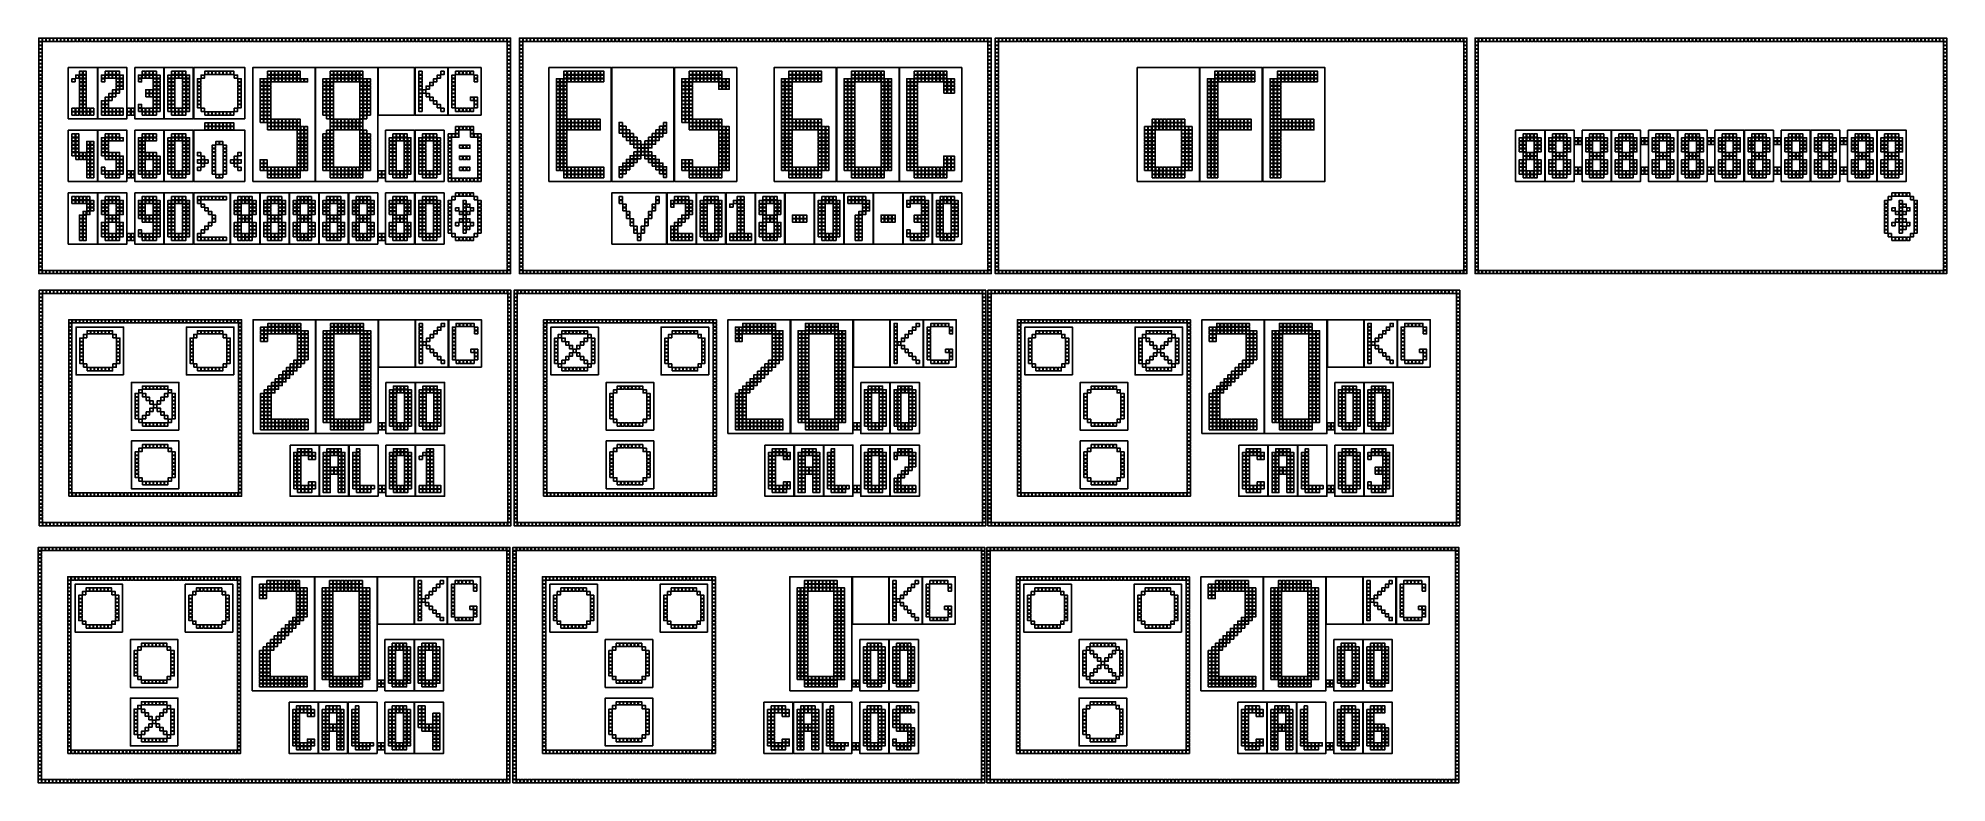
# Model space of a CAD drawing. Header units: inches. Extents: x 125 to 991, y -92 to 487.
# Drawn here: x 811.3 to 899.2, y 440.5 to 474.9 of the extents above; entities that cross this region are included whole.
import ezdxf

# ---------------------------------------------------------------- set-up
doc = ezdxf.new("R2010")
doc.units = ezdxf.units.IN

msp = doc.modelspace()

# ---------------------------------------------------------------- linework, layer by layer
msp.add_line((842.457, 450.028), (834.506, 450.028))
at = {"color": 2}
for points in [[(811.294, 474.719), (811.444, 474.719), (811.444, 474.869), (811.294, 474.869)], [(811.294, 474.549), (811.444, 474.549), (811.444, 474.699), (811.294, 474.699)], [(811.294, 474.379), (811.444, 474.379), (811.444, 474.529), (811.294, 474.529)], [(811.294, 474.209), (811.444, 474.209), (811.444, 474.359), (811.294, 474.359)], [(811.294, 474.039), (811.444, 474.039), (811.444, 474.189), (811.294, 474.189)], [(811.464, 474.719), (811.614, 474.719), (811.614, 474.869), (811.464, 474.869)], [(811.634, 474.719), (811.784, 474.719), (811.784, 474.869), (811.634, 474.869)], [(811.804, 474.719), (811.954, 474.719), (811.954, 474.869), (811.804, 474.869)], [(811.974, 474.719), (812.124, 474.719), (812.124, 474.869), (811.974, 474.869)], [(812.144, 474.719), (812.294, 474.719), (812.294, 474.869), (812.144, 474.869)], [(812.314, 474.719), (812.464, 474.719), (812.464, 474.869), (812.314, 474.869)], [(812.484, 474.719), (812.634, 474.719), (812.634, 474.869), (812.484, 474.869)], [(812.654, 474.719), (812.804, 474.719), (812.804, 474.869), (812.654, 474.869)], [(812.824, 474.719), (812.974, 474.719), (812.974, 474.869), (812.824, 474.869)], [(812.994, 474.719), (813.144, 474.719), (813.144, 474.869), (812.994, 474.869)], [(813.164, 474.719), (813.314, 474.719), (813.314, 474.869), (813.164, 474.869)], [(813.334, 474.719), (813.484, 474.719), (813.484, 474.869), (813.334, 474.869)], [(813.504, 474.719), (813.654, 474.719), (813.654, 474.869), (813.504, 474.869)], [(813.674, 474.719), (813.824, 474.719), (813.824, 474.869), (813.674, 474.869)], [(813.844, 474.719), (813.994, 474.719), (813.994, 474.869), (813.844, 474.869)], [(814.014, 474.719), (814.164, 474.719), (814.164, 474.869), (814.014, 474.869)], [(814.184, 474.719), (814.334, 474.719), (814.334, 474.869), (814.184, 474.869)], [(814.354, 474.719), (814.504, 474.719), (814.504, 474.869), (814.354, 474.869)], [(814.524, 474.719), (814.674, 474.719), (814.674, 474.869), (814.524, 474.869)], [(814.694, 474.719), (814.844, 474.719), (814.844, 474.869), (814.694, 474.869)], [(814.864, 474.719), (815.014, 474.719), (815.014, 474.869), (814.864, 474.869)], [(815.034, 474.719), (815.184, 474.719), (815.184, 474.869), (815.034, 474.869)], [(815.204, 474.719), (815.354, 474.719), (815.354, 474.869), (815.204, 474.869)], [(815.374, 474.719), (815.524, 474.719), (815.524, 474.869), (815.374, 474.869)], [(815.544, 474.719), (815.694, 474.719), (815.694, 474.869), (815.544, 474.869)], [(815.714, 474.719), (815.864, 474.719), (815.864, 474.869), (815.714, 474.869)], [(815.884, 474.719), (816.034, 474.719), (816.034, 474.869), (815.884, 474.869)], [(816.054, 474.719), (816.204, 474.719), (816.204, 474.869), (816.054, 474.869)], [(816.224, 474.719), (816.374, 474.719), (816.374, 474.869), (816.224, 474.869)], [(816.394, 474.719), (816.544, 474.719), (816.544, 474.869), (816.394, 474.869)], [(816.564, 474.719), (816.714, 474.719), (816.714, 474.869), (816.564, 474.869)], [(816.734, 474.719), (816.884, 474.719), (816.884, 474.869), (816.734, 474.869)], [(816.904, 474.719), (817.054, 474.719), (817.054, 474.869), (816.904, 474.869)], [(817.074, 474.719), (817.224, 474.719), (817.224, 474.869), (817.074, 474.869)], [(817.244, 474.719), (817.394, 474.719), (817.394, 474.869), (817.244, 474.869)], [(817.414, 474.719), (817.564, 474.719), (817.564, 474.869), (817.414, 474.869)], [(817.584, 474.719), (817.734, 474.719), (817.734, 474.869), (817.584, 474.869)], [(817.754, 474.719), (817.904, 474.719), (817.904, 474.869), (817.754, 474.869)], [(817.924, 474.719), (818.074, 474.719), (818.074, 474.869), (817.924, 474.869)], [(818.094, 474.719), (818.244, 474.719), (818.244, 474.869), (818.094, 474.869)], [(818.264, 474.719), (818.414, 474.719), (818.414, 474.869), (818.264, 474.869)], [(818.434, 474.719), (818.584, 474.719), (818.584, 474.869), (818.434, 474.869)], [(818.604, 474.719), (818.754, 474.719), (818.754, 474.869), (818.604, 474.869)], [(818.774, 474.719), (818.924, 474.719), (818.924, 474.869), (818.774, 474.869)], [(818.944, 474.719), (819.094, 474.719), (819.094, 474.869), (818.944, 474.869)], [(819.114, 474.719), (819.264, 474.719), (819.264, 474.869), (819.114, 474.869)], [(819.284, 474.719), (819.434, 474.719), (819.434, 474.869), (819.284, 474.869)], [(819.454, 474.719), (819.604, 474.719), (819.604, 474.869), (819.454, 474.869)], [(819.624, 474.719), (819.774, 474.719), (819.774, 474.869), (819.624, 474.869)], [(819.794, 474.719), (819.944, 474.719), (819.944, 474.869), (819.794, 474.869)], [(819.964, 474.719), (820.114, 474.719), (820.114, 474.869), (819.964, 474.869)], [(820.134, 474.719), (820.284, 474.719), (820.284, 474.869), (820.134, 474.869)], [(820.304, 474.719), (820.454, 474.719), (820.454, 474.869), (820.304, 474.869)], [(820.474, 474.719), (820.624, 474.719), (820.624, 474.869), (820.474, 474.869)], [(820.644, 474.719), (820.794, 474.719), (820.794, 474.869), (820.644, 474.869)], [(820.814, 474.719), (820.964, 474.719), (820.964, 474.869), (820.814, 474.869)], [(820.984, 474.719), (821.134, 474.719), (821.134, 474.869), (820.984, 474.869)], [(821.154, 474.719), (821.304, 474.719), (821.304, 474.869), (821.154, 474.869)], [(821.324, 474.719), (821.474, 474.719), (821.474, 474.869), (821.324, 474.869)], [(821.494, 474.719), (821.644, 474.719), (821.644, 474.869), (821.494, 474.869)], [(821.664, 474.719), (821.814, 474.719), (821.814, 474.869), (821.664, 474.869)], [(821.834, 474.719), (821.984, 474.719), (821.984, 474.869), (821.834, 474.869)], [(822.004, 474.719), (822.154, 474.719), (822.154, 474.869), (822.004, 474.869)], [(822.174, 474.719), (822.324, 474.719), (822.324, 474.869), (822.174, 474.869)], [(822.344, 474.719), (822.494, 474.719), (822.494, 474.869), (822.344, 474.869)], [(822.514, 474.719), (822.664, 474.719), (822.664, 474.869), (822.514, 474.869)], [(822.684, 474.719), (822.834, 474.719), (822.834, 474.869), (822.684, 474.869)], [(822.854, 474.719), (823.004, 474.719), (823.004, 474.869), (822.854, 474.869)], [(823.024, 474.719), (823.174, 474.719), (823.174, 474.869), (823.024, 474.869)], [(823.194, 474.719), (823.344, 474.719), (823.344, 474.869), (823.194, 474.869)], [(823.364, 474.719), (823.514, 474.719), (823.514, 474.869), (823.364, 474.869)], [(823.534, 474.719), (823.684, 474.719), (823.684, 474.869), (823.534, 474.869)], [(823.704, 474.719), (823.854, 474.719), (823.854, 474.869), (823.704, 474.869)], [(823.874, 474.719), (824.024, 474.719), (824.024, 474.869), (823.874, 474.869)], [(824.044, 474.719), (824.194, 474.719), (824.194, 474.869), (824.044, 474.869)], [(824.214, 474.719), (824.364, 474.719), (824.364, 474.869), (824.214, 474.869)], [(824.384, 474.719), (824.534, 474.719), (824.534, 474.869), (824.384, 474.869)], [(824.554, 474.719), (824.704, 474.719), (824.704, 474.869), (824.554, 474.869)], [(824.724, 474.719), (824.874, 474.719), (824.874, 474.869), (824.724, 474.869)], [(824.894, 474.719), (825.044, 474.719), (825.044, 474.869), (824.894, 474.869)], [(825.064, 474.719), (825.214, 474.719), (825.214, 474.869), (825.064, 474.869)], [(825.234, 474.719), (825.384, 474.719), (825.384, 474.869), (825.234, 474.869)], [(825.404, 474.719), (825.554, 474.719), (825.554, 474.869), (825.404, 474.869)], [(825.574, 474.719), (825.724, 474.719), (825.724, 474.869), (825.574, 474.869)], [(825.744, 474.719), (825.894, 474.719), (825.894, 474.869), (825.744, 474.869)], [(825.914, 474.719), (826.064, 474.719), (826.064, 474.869), (825.914, 474.869)], [(826.084, 474.719), (826.234, 474.719), (826.234, 474.869), (826.084, 474.869)], [(826.254, 474.719), (826.404, 474.719), (826.404, 474.869), (826.254, 474.869)], [(826.424, 474.719), (826.574, 474.719), (826.574, 474.869), (826.424, 474.869)], [(826.594, 474.719), (826.744, 474.719), (826.744, 474.869), (826.594, 474.869)], [(826.764, 474.719), (826.914, 474.719), (826.914, 474.869), (826.764, 474.869)], [(826.934, 474.719), (827.084, 474.719), (827.084, 474.869), (826.934, 474.869)], [(827.104, 474.719), (827.254, 474.719), (827.254, 474.869), (827.104, 474.869)], [(827.274, 474.719), (827.424, 474.719), (827.424, 474.869), (827.274, 474.869)], [(827.444, 474.719), (827.594, 474.719), (827.594, 474.869), (827.444, 474.869)], [(827.614, 474.719), (827.764, 474.719), (827.764, 474.869), (827.614, 474.869)], [(827.784, 474.719), (827.934, 474.719), (827.934, 474.869), (827.784, 474.869)], [(827.954, 474.719), (828.104, 474.719), (828.104, 474.869), (827.954, 474.869)], [(828.124, 474.719), (828.274, 474.719), (828.274, 474.869), (828.124, 474.869)], [(828.294, 474.719), (828.444, 474.719), (828.444, 474.869), (828.294, 474.869)], [(828.464, 474.719), (828.614, 474.719), (828.614, 474.869), (828.464, 474.869)], [(828.634, 474.719), (828.784, 474.719), (828.784, 474.869), (828.634, 474.869)], [(828.804, 474.719), (828.954, 474.719), (828.954, 474.869), (828.804, 474.869)], [(828.974, 474.719), (829.124, 474.719), (829.124, 474.869), (828.974, 474.869)], [(829.144, 474.719), (829.294, 474.719), (829.294, 474.869), (829.144, 474.869)], [(829.314, 474.719), (829.464, 474.719), (829.464, 474.869), (829.314, 474.869)], [(829.484, 474.719), (829.634, 474.719), (829.634, 474.869), (829.484, 474.869)], [(829.654, 474.719), (829.804, 474.719), (829.804, 474.869), (829.654, 474.869)], [(829.824, 474.719), (829.974, 474.719), (829.974, 474.869), (829.824, 474.869)], [(829.994, 474.719), (830.144, 474.719), (830.144, 474.869), (829.994, 474.869)], [(830.164, 474.719), (830.314, 474.719), (830.314, 474.869), (830.164, 474.869)], [(830.334, 474.719), (830.484, 474.719), (830.484, 474.869), (830.334, 474.869)], [(830.504, 474.719), (830.654, 474.719), (830.654, 474.869), (830.504, 474.869)], [(830.674, 474.719), (830.824, 474.719), (830.824, 474.869), (830.674, 474.869)], [(830.844, 474.719), (830.994, 474.719), (830.994, 474.869), (830.844, 474.869)], [(831.014, 474.719), (831.164, 474.719), (831.164, 474.869), (831.014, 474.869)], [(831.184, 474.719), (831.334, 474.719), (831.334, 474.869), (831.184, 474.869)], [(831.354, 474.719), (831.504, 474.719), (831.504, 474.869), (831.354, 474.869)], [(831.524, 474.719), (831.674, 474.719), (831.674, 474.869), (831.524, 474.869)], [(831.694, 474.719), (831.844, 474.719), (831.844, 474.869), (831.694, 474.869)], [(831.864, 474.719), (832.014, 474.719), (832.014, 474.869), (831.864, 474.869)], [(832.034, 474.719), (832.184, 474.719), (832.184, 474.869), (832.034, 474.869)], [(832.204, 474.719), (832.354, 474.719), (832.354, 474.869), (832.204, 474.869)], [(832.374, 474.719), (832.524, 474.719), (832.524, 474.869), (832.374, 474.869)], [(832.544, 474.719), (832.694, 474.719), (832.694, 474.869), (832.544, 474.869)], [(832.714, 474.719), (832.864, 474.719), (832.864, 474.869), (832.714, 474.869)], [(832.884, 474.719), (833.034, 474.719), (833.034, 474.869), (832.884, 474.869)], [(832.884, 474.549), (833.034, 474.549), (833.034, 474.699), (832.884, 474.699)], [(832.884, 474.379), (833.034, 474.379), (833.034, 474.529), (832.884, 474.529)], [(832.884, 474.209), (833.034, 474.209), (833.034, 474.359), (832.884, 474.359)], [(832.884, 474.039), (833.034, 474.039), (833.034, 474.189), (832.884, 474.189)], [(833.445, 474.719), (833.595, 474.719), (833.595, 474.869), (833.445, 474.869)], [(833.445, 474.549), (833.595, 474.549), (833.595, 474.699), (833.445, 474.699)], [(833.445, 474.379), (833.595, 474.379), (833.595, 474.529), (833.445, 474.529)], [(833.445, 474.209), (833.595, 474.209), (833.595, 474.359), (833.445, 474.359)], [(833.445, 474.039), (833.595, 474.039), (833.595, 474.189), (833.445, 474.189)], [(833.615, 474.719), (833.765, 474.719), (833.765, 474.869), (833.615, 474.869)], [(833.785, 474.719), (833.935, 474.719), (833.935, 474.869), (833.785, 474.869)], [(833.955, 474.719), (834.105, 474.719), (834.105, 474.869), (833.955, 474.869)], [(834.125, 474.719), (834.275, 474.719), (834.275, 474.869), (834.125, 474.869)], [(834.295, 474.719), (834.445, 474.719), (834.445, 474.869), (834.295, 474.869)], [(834.465, 474.719), (834.615, 474.719), (834.615, 474.869), (834.465, 474.869)], [(834.635, 474.719), (834.785, 474.719), (834.785, 474.869), (834.635, 474.869)], [(834.805, 474.719), (834.955, 474.719), (834.955, 474.869), (834.805, 474.869)], [(834.975, 474.719), (835.125, 474.719), (835.125, 474.869), (834.975, 474.869)], [(835.145, 474.719), (835.295, 474.719), (835.295, 474.869), (835.145, 474.869)], [(835.315, 474.719), (835.465, 474.719), (835.465, 474.869), (835.315, 474.869)], [(835.485, 474.719), (835.635, 474.719), (835.635, 474.869), (835.485, 474.869)], [(835.655, 474.719), (835.805, 474.719), (835.805, 474.869), (835.655, 474.869)], [(835.825, 474.719), (835.975, 474.719), (835.975, 474.869), (835.825, 474.869)], [(835.995, 474.719), (836.145, 474.719), (836.145, 474.869), (835.995, 474.869)], [(836.165, 474.719), (836.315, 474.719), (836.315, 474.869), (836.165, 474.869)], [(836.335, 474.719), (836.485, 474.719), (836.485, 474.869), (836.335, 474.869)], [(836.505, 474.719), (836.655, 474.719), (836.655, 474.869), (836.505, 474.869)], [(836.675, 474.719), (836.825, 474.719), (836.825, 474.869), (836.675, 474.869)], [(836.845, 474.719), (836.995, 474.719), (836.995, 474.869), (836.845, 474.869)], [(837.015, 474.719), (837.165, 474.719), (837.165, 474.869), (837.015, 474.869)], [(837.185, 474.719), (837.335, 474.719), (837.335, 474.869), (837.185, 474.869)], [(837.355, 474.719), (837.505, 474.719), (837.505, 474.869), (837.355, 474.869)], [(837.525, 474.719), (837.675, 474.719), (837.675, 474.869), (837.525, 474.869)], [(837.695, 474.719), (837.845, 474.719), (837.845, 474.869), (837.695, 474.869)], [(837.865, 474.719), (838.015, 474.719), (838.015, 474.869), (837.865, 474.869)], [(838.035, 474.719), (838.185, 474.719), (838.185, 474.869), (838.035, 474.869)], [(838.205, 474.719), (838.355, 474.719), (838.355, 474.869), (838.205, 474.869)], [(838.375, 474.719), (838.525, 474.719), (838.525, 474.869), (838.375, 474.869)], [(838.545, 474.719), (838.695, 474.719), (838.695, 474.869), (838.545, 474.869)], [(838.715, 474.719), (838.865, 474.719), (838.865, 474.869), (838.715, 474.869)], [(838.885, 474.719), (839.035, 474.719), (839.035, 474.869), (838.885, 474.869)], [(839.055, 474.719), (839.205, 474.719), (839.205, 474.869), (839.055, 474.869)], [(839.225, 474.719), (839.375, 474.719), (839.375, 474.869), (839.225, 474.869)], [(839.395, 474.719), (839.545, 474.719), (839.545, 474.869), (839.395, 474.869)], [(839.565, 474.719), (839.715, 474.719), (839.715, 474.869), (839.565, 474.869)], [(839.735, 474.719), (839.885, 474.719), (839.885, 474.869), (839.735, 474.869)], [(839.905, 474.719), (840.055, 474.719), (840.055, 474.869), (839.905, 474.869)], [(840.075, 474.719), (840.225, 474.719), (840.225, 474.869), (840.075, 474.869)], [(840.245, 474.719), (840.395, 474.719), (840.395, 474.869), (840.245, 474.869)], [(840.415, 474.719), (840.565, 474.719), (840.565, 474.869), (840.415, 474.869)], [(840.585, 474.719), (840.735, 474.719), (840.735, 474.869), (840.585, 474.869)], [(840.755, 474.719), (840.905, 474.719), (840.905, 474.869), (840.755, 474.869)], [(840.925, 474.719), (841.075, 474.719), (841.075, 474.869), (840.925, 474.869)], [(841.095, 474.719), (841.245, 474.719), (841.245, 474.869), (841.095, 474.869)], [(841.265, 474.719), (841.415, 474.719), (841.415, 474.869), (841.265, 474.869)], [(841.435, 474.719), (841.585, 474.719), (841.585, 474.869), (841.435, 474.869)], [(841.605, 474.719), (841.755, 474.719), (841.755, 474.869), (841.605, 474.869)], [(841.775, 474.719), (841.925, 474.719), (841.925, 474.869), (841.775, 474.869)], [(841.945, 474.719), (842.095, 474.719), (842.095, 474.869), (841.945, 474.869)], [(842.115, 474.719), (842.265, 474.719), (842.265, 474.869), (842.115, 474.869)], [(842.285, 474.719), (842.435, 474.719), (842.435, 474.869), (842.285, 474.869)], [(842.455, 474.719), (842.605, 474.719), (842.605, 474.869), (842.455, 474.869)], [(842.625, 474.719), (842.775, 474.719), (842.775, 474.869), (842.625, 474.869)], [(842.795, 474.719), (842.945, 474.719), (842.945, 474.869), (842.795, 474.869)], [(842.965, 474.719), (843.115, 474.719), (843.115, 474.869), (842.965, 474.869)], [(843.135, 474.719), (843.285, 474.719), (843.285, 474.869), (843.135, 474.869)], [(843.305, 474.719), (843.455, 474.719), (843.455, 474.869), (843.305, 474.869)], [(843.475, 474.719), (843.625, 474.719), (843.625, 474.869), (843.475, 474.869)], [(843.645, 474.719), (843.795, 474.719), (843.795, 474.869), (843.645, 474.869)], [(843.815, 474.719), (843.965, 474.719), (843.965, 474.869), (843.815, 474.869)], [(843.985, 474.719), (844.135, 474.719), (844.135, 474.869), (843.985, 474.869)], [(844.155, 474.719), (844.305, 474.719), (844.305, 474.869), (844.155, 474.869)], [(844.325, 474.719), (844.475, 474.719), (844.475, 474.869), (844.325, 474.869)], [(844.495, 474.719), (844.645, 474.719), (844.645, 474.869), (844.495, 474.869)], [(844.665, 474.719), (844.815, 474.719), (844.815, 474.869), (844.665, 474.869)], [(844.835, 474.719), (844.985, 474.719), (844.985, 474.869), (844.835, 474.869)], [(845.005, 474.719), (845.155, 474.719), (845.155, 474.869), (845.005, 474.869)], [(845.175, 474.719), (845.325, 474.719), (845.325, 474.869), (845.175, 474.869)], [(845.345, 474.719), (845.495, 474.719), (845.495, 474.869), (845.345, 474.869)], [(845.515, 474.719), (845.665, 474.719), (845.665, 474.869), (845.515, 474.869)], [(845.685, 474.719), (845.835, 474.719), (845.835, 474.869), (845.685, 474.869)], [(845.855, 474.719), (846.005, 474.719), (846.005, 474.869), (845.855, 474.869)], [(846.025, 474.719), (846.175, 474.719), (846.175, 474.869), (846.025, 474.869)], [(846.195, 474.719), (846.345, 474.719), (846.345, 474.869), (846.195, 474.869)], [(846.365, 474.719), (846.515, 474.719), (846.515, 474.869), (846.365, 474.869)], [(846.535, 474.719), (846.685, 474.719), (846.685, 474.869), (846.535, 474.869)], [(846.705, 474.719), (846.855, 474.719), (846.855, 474.869), (846.705, 474.869)], [(846.875, 474.719), (847.025, 474.719), (847.025, 474.869), (846.875, 474.869)], [(847.045, 474.719), (847.195, 474.719), (847.195, 474.869), (847.045, 474.869)], [(847.215, 474.719), (847.365, 474.719), (847.365, 474.869), (847.215, 474.869)], [(847.385, 474.719), (847.535, 474.719), (847.535, 474.869), (847.385, 474.869)], [(847.555, 474.719), (847.705, 474.719), (847.705, 474.869), (847.555, 474.869)], [(847.725, 474.719), (847.875, 474.719), (847.875, 474.869), (847.725, 474.869)], [(847.895, 474.719), (848.045, 474.719), (848.045, 474.869), (847.895, 474.869)], [(848.065, 474.719), (848.215, 474.719), (848.215, 474.869), (848.065, 474.869)], [(848.235, 474.719), (848.385, 474.719), (848.385, 474.869), (848.235, 474.869)], [(848.405, 474.719), (848.555, 474.719), (848.555, 474.869), (848.405, 474.869)], [(848.575, 474.719), (848.725, 474.719), (848.725, 474.869), (848.575, 474.869)], [(848.745, 474.719), (848.895, 474.719), (848.895, 474.869), (848.745, 474.869)], [(848.915, 474.719), (849.065, 474.719), (849.065, 474.869), (848.915, 474.869)], [(849.085, 474.719), (849.235, 474.719), (849.235, 474.869), (849.085, 474.869)], [(849.255, 474.719), (849.405, 474.719), (849.405, 474.869), (849.255, 474.869)], [(849.425, 474.719), (849.575, 474.719), (849.575, 474.869), (849.425, 474.869)], [(849.595, 474.719), (849.745, 474.719), (849.745, 474.869), (849.595, 474.869)], [(849.765, 474.719), (849.915, 474.719), (849.915, 474.869), (849.765, 474.869)], [(849.935, 474.719), (850.085, 474.719), (850.085, 474.869), (849.935, 474.869)], [(850.105, 474.719), (850.255, 474.719), (850.255, 474.869), (850.105, 474.869)], [(850.275, 474.719), (850.425, 474.719), (850.425, 474.869), (850.275, 474.869)], [(850.445, 474.719), (850.595, 474.719), (850.595, 474.869), (850.445, 474.869)], [(850.615, 474.719), (850.765, 474.719), (850.765, 474.869), (850.615, 474.869)], [(850.785, 474.719), (850.935, 474.719), (850.935, 474.869), (850.785, 474.869)], [(850.955, 474.719), (851.105, 474.719), (851.105, 474.869), (850.955, 474.869)], [(851.125, 474.719), (851.275, 474.719), (851.275, 474.869), (851.125, 474.869)], [(851.295, 474.719), (851.445, 474.719), (851.445, 474.869), (851.295, 474.869)], [(851.465, 474.719), (851.615, 474.719), (851.615, 474.869), (851.465, 474.869)], [(851.635, 474.719), (851.785, 474.719), (851.785, 474.869), (851.635, 474.869)], [(851.805, 474.719), (851.955, 474.719), (851.955, 474.869), (851.805, 474.869)], [(851.975, 474.719), (852.125, 474.719), (852.125, 474.869), (851.975, 474.869)], [(852.145, 474.719), (852.295, 474.719), (852.295, 474.869), (852.145, 474.869)], [(852.315, 474.719), (852.465, 474.719), (852.465, 474.869), (852.315, 474.869)], [(852.485, 474.719), (852.635, 474.719), (852.635, 474.869), (852.485, 474.869)], [(852.655, 474.719), (852.805, 474.719), (852.805, 474.869), (852.655, 474.869)], [(852.825, 474.719), (852.975, 474.719), (852.975, 474.869), (852.825, 474.869)], [(852.995, 474.719), (853.145, 474.719), (853.145, 474.869), (852.995, 474.869)], [(853.165, 474.719), (853.315, 474.719), (853.315, 474.869), (853.165, 474.869)], [(853.335, 474.719), (853.485, 474.719), (853.485, 474.869), (853.335, 474.869)], [(853.505, 474.719), (853.655, 474.719), (853.655, 474.869), (853.505, 474.869)], [(853.675, 474.719), (853.825, 474.719), (853.825, 474.869), (853.675, 474.869)], [(853.845, 474.719), (853.995, 474.719), (853.995, 474.869), (853.845, 474.869)], [(854.015, 474.719), (854.165, 474.719), (854.165, 474.869), (854.015, 474.869)], [(854.185, 474.719), (854.335, 474.719), (854.335, 474.869), (854.185, 474.869)], [(854.355, 474.719), (854.505, 474.719), (854.505, 474.869), (854.355, 474.869)], [(854.525, 474.719), (854.675, 474.719), (854.675, 474.869), (854.525, 474.869)], [(854.695, 474.719), (854.845, 474.719), (854.845, 474.869), (854.695, 474.869)], [(854.865, 474.719), (855.015, 474.719), (855.015, 474.869), (854.865, 474.869)], [(855.035, 474.719), (855.185, 474.719), (855.185, 474.869), (855.035, 474.869)], [(855.035, 474.549), (855.185, 474.549), (855.185, 474.699), (855.035, 474.699)], [(855.035, 474.379), (855.185, 474.379), (855.185, 474.529), (855.035, 474.529)], [(855.035, 474.209), (855.185, 474.209), (855.185, 474.359), (855.035, 474.359)], [(855.035, 474.039), (855.185, 474.039), (855.185, 474.189), (855.035, 474.189)], [(855.368, 474.719), (855.518, 474.719), (855.518, 474.869), (855.368, 474.869)], [(855.368, 474.549), (855.518, 474.549), (855.518, 474.699), (855.368, 474.699)], [(855.368, 474.379), (855.518, 474.379), (855.518, 474.529), (855.368, 474.529)], [(855.368, 474.209), (855.518, 474.209), (855.518, 474.359), (855.368, 474.359)], [(855.368, 474.039), (855.518, 474.039), (855.518, 474.189), (855.368, 474.189)], [(855.538, 474.719), (855.688, 474.719), (855.688, 474.869), (855.538, 474.869)], [(855.708, 474.719), (855.858, 474.719), (855.858, 474.869), (855.708, 474.869)], [(855.878, 474.719), (856.028, 474.719), (856.028, 474.869), (855.878, 474.869)], [(856.048, 474.719), (856.198, 474.719), (856.198, 474.869), (856.048, 474.869)], [(856.218, 474.719), (856.368, 474.719), (856.368, 474.869), (856.218, 474.869)], [(856.388, 474.719), (856.538, 474.719), (856.538, 474.869), (856.388, 474.869)], [(856.558, 474.719), (856.708, 474.719), (856.708, 474.869), (856.558, 474.869)], [(856.728, 474.719), (856.878, 474.719), (856.878, 474.869), (856.728, 474.869)], [(856.898, 474.719), (857.048, 474.719), (857.048, 474.869), (856.898, 474.869)], [(857.068, 474.719), (857.218, 474.719), (857.218, 474.869), (857.068, 474.869)], [(857.238, 474.719), (857.388, 474.719), (857.388, 474.869), (857.238, 474.869)], [(857.408, 474.719), (857.558, 474.719), (857.558, 474.869), (857.408, 474.869)], [(857.578, 474.719), (857.728, 474.719), (857.728, 474.869), (857.578, 474.869)], [(857.748, 474.719), (857.898, 474.719), (857.898, 474.869), (857.748, 474.869)], [(857.918, 474.719), (858.068, 474.719), (858.068, 474.869), (857.918, 474.869)], [(858.088, 474.719), (858.238, 474.719), (858.238, 474.869), (858.088, 474.869)], [(858.258, 474.719), (858.408, 474.719), (858.408, 474.869), (858.258, 474.869)], [(858.428, 474.719), (858.578, 474.719), (858.578, 474.869), (858.428, 474.869)], [(858.598, 474.719), (858.748, 474.719), (858.748, 474.869), (858.598, 474.869)], [(858.768, 474.719), (858.918, 474.719), (858.918, 474.869), (858.768, 474.869)], [(858.938, 474.719), (859.088, 474.719), (859.088, 474.869), (858.938, 474.869)], [(859.108, 474.719), (859.258, 474.719), (859.258, 474.869), (859.108, 474.869)], [(859.278, 474.719), (859.428, 474.719), (859.428, 474.869), (859.278, 474.869)], [(859.448, 474.719), (859.598, 474.719), (859.598, 474.869), (859.448, 474.869)], [(859.618, 474.719), (859.768, 474.719), (859.768, 474.869), (859.618, 474.869)], [(859.788, 474.719), (859.938, 474.719), (859.938, 474.869), (859.788, 474.869)], [(859.958, 474.719), (860.108, 474.719), (860.108, 474.869), (859.958, 474.869)], [(860.128, 474.719), (860.278, 474.719), (860.278, 474.869), (860.128, 474.869)], [(860.298, 474.719), (860.448, 474.719), (860.448, 474.869), (860.298, 474.869)], [(860.468, 474.719), (860.618, 474.719), (860.618, 474.869), (860.468, 474.869)], [(860.638, 474.719), (860.788, 474.719), (860.788, 474.869), (860.638, 474.869)], [(860.808, 474.719), (860.958, 474.719), (860.958, 474.869), (860.808, 474.869)], [(860.978, 474.719), (861.128, 474.719), (861.128, 474.869), (860.978, 474.869)], [(861.148, 474.719), (861.298, 474.719), (861.298, 474.869), (861.148, 474.869)], [(861.318, 474.719), (861.468, 474.719), (861.468, 474.869), (861.318, 474.869)], [(861.488, 474.719), (861.638, 474.719), (861.638, 474.869), (861.488, 474.869)], [(861.658, 474.719), (861.808, 474.719), (861.808, 474.869), (861.658, 474.869)], [(861.828, 474.719), (861.978, 474.719), (861.978, 474.869), (861.828, 474.869)], [(861.998, 474.719), (862.148, 474.719), (862.148, 474.869), (861.998, 474.869)], [(862.168, 474.719), (862.318, 474.719), (862.318, 474.869), (862.168, 474.869)], [(862.338, 474.719), (862.488, 474.719), (862.488, 474.869), (862.338, 474.869)], [(862.508, 474.719), (862.658, 474.719), (862.658, 474.869), (862.508, 474.869)], [(862.678, 474.719), (862.828, 474.719), (862.828, 474.869), (862.678, 474.869)], [(862.848, 474.719), (862.998, 474.719), (862.998, 474.869), (862.848, 474.869)], [(863.018, 474.719), (863.168, 474.719), (863.168, 474.869), (863.018, 474.869)], [(863.188, 474.719), (863.338, 474.719), (863.338, 474.869), (863.188, 474.869)], [(863.358, 474.719), (863.508, 474.719), (863.508, 474.869), (863.358, 474.869)], [(863.528, 474.719), (863.678, 474.719), (863.678, 474.869), (863.528, 474.869)], [(863.698, 474.719), (863.848, 474.719), (863.848, 474.869), (863.698, 474.869)], [(863.868, 474.719), (864.018, 474.719), (864.018, 474.869), (863.868, 474.869)], [(864.038, 474.719), (864.188, 474.719), (864.188, 474.869), (864.038, 474.869)], [(864.208, 474.719), (864.358, 474.719), (864.358, 474.869), (864.208, 474.869)], [(864.378, 474.719), (864.528, 474.719), (864.528, 474.869), (864.378, 474.869)], [(864.548, 474.719), (864.698, 474.719), (864.698, 474.869), (864.548, 474.869)], [(864.718, 474.719), (864.868, 474.719), (864.868, 474.869), (864.718, 474.869)], [(864.888, 474.719), (865.038, 474.719), (865.038, 474.869), (864.888, 474.869)], [(865.058, 474.719), (865.208, 474.719), (865.208, 474.869), (865.058, 474.869)], [(865.228, 474.719), (865.378, 474.719), (865.378, 474.869), (865.228, 474.869)], [(865.398, 474.719), (865.548, 474.719), (865.548, 474.869), (865.398, 474.869)], [(865.568, 474.719), (865.718, 474.719), (865.718, 474.869), (865.568, 474.869)], [(865.738, 474.719), (865.888, 474.719), (865.888, 474.869), (865.738, 474.869)], [(865.908, 474.719), (866.058, 474.719), (866.058, 474.869), (865.908, 474.869)], [(866.078, 474.719), (866.228, 474.719), (866.228, 474.869), (866.078, 474.869)], [(866.248, 474.719), (866.398, 474.719), (866.398, 474.869), (866.248, 474.869)], [(866.418, 474.719), (866.568, 474.719), (866.568, 474.869), (866.418, 474.869)], [(866.588, 474.719), (866.738, 474.719), (866.738, 474.869), (866.588, 474.869)], [(866.758, 474.719), (866.908, 474.719), (866.908, 474.869), (866.758, 474.869)], [(866.928, 474.719), (867.078, 474.719), (867.078, 474.869), (866.928, 474.869)], [(867.098, 474.719), (867.248, 474.719), (867.248, 474.869), (867.098, 474.869)], [(867.268, 474.719), (867.418, 474.719), (867.418, 474.869), (867.268, 474.869)], [(867.438, 474.719), (867.588, 474.719), (867.588, 474.869), (867.438, 474.869)], [(867.608, 474.719), (867.758, 474.719), (867.758, 474.869), (867.608, 474.869)], [(867.778, 474.719), (867.928, 474.719), (867.928, 474.869), (867.778, 474.869)], [(867.948, 474.719), (868.098, 474.719), (868.098, 474.869), (867.948, 474.869)], [(868.118, 474.719), (868.268, 474.719), (868.268, 474.869), (868.118, 474.869)], [(868.288, 474.719), (868.438, 474.719), (868.438, 474.869), (868.288, 474.869)], [(868.458, 474.719), (868.608, 474.719), (868.608, 474.869), (868.458, 474.869)], [(868.628, 474.719), (868.778, 474.719), (868.778, 474.869), (868.628, 474.869)], [(868.798, 474.719), (868.948, 474.719), (868.948, 474.869), (868.798, 474.869)], [(868.968, 474.719), (869.118, 474.719), (869.118, 474.869), (868.968, 474.869)], [(869.138, 474.719), (869.288, 474.719), (869.288, 474.869), (869.138, 474.869)], [(869.308, 474.719), (869.458, 474.719), (869.458, 474.869), (869.308, 474.869)], [(869.478, 474.719), (869.628, 474.719), (869.628, 474.869), (869.478, 474.869)], [(869.648, 474.719), (869.798, 474.719), (869.798, 474.869), (869.648, 474.869)], [(869.818, 474.719), (869.968, 474.719), (869.968, 474.869), (869.818, 474.869)], [(869.988, 474.719), (870.138, 474.719), (870.138, 474.869), (869.988, 474.869)], [(870.158, 474.719), (870.308, 474.719), (870.308, 474.869), (870.158, 474.869)], [(870.328, 474.719), (870.478, 474.719), (870.478, 474.869), (870.328, 474.869)], [(870.498, 474.719), (870.648, 474.719), (870.648, 474.869), (870.498, 474.869)], [(870.668, 474.719), (870.818, 474.719), (870.818, 474.869), (870.668, 474.869)], [(870.838, 474.719), (870.988, 474.719), (870.988, 474.869), (870.838, 474.869)], [(871.008, 474.719), (871.158, 474.719), (871.158, 474.869), (871.008, 474.869)], [(871.178, 474.719), (871.328, 474.719), (871.328, 474.869), (871.178, 474.869)], [(871.348, 474.719), (871.498, 474.719), (871.498, 474.869), (871.348, 474.869)], [(871.518, 474.719), (871.668, 474.719), (871.668, 474.869), (871.518, 474.869)], [(871.688, 474.719), (871.838, 474.719), (871.838, 474.869), (871.688, 474.869)], [(871.858, 474.719), (872.008, 474.719), (872.008, 474.869), (871.858, 474.869)], [(872.028, 474.719), (872.178, 474.719), (872.178, 474.869), (872.028, 474.869)], [(872.198, 474.719), (872.348, 474.719), (872.348, 474.869), (872.198, 474.869)], [(872.368, 474.719), (872.518, 474.719), (872.518, 474.869), (872.368, 474.869)], [(872.538, 474.719), (872.688, 474.719), (872.688, 474.869), (872.538, 474.869)], [(872.708, 474.719), (872.858, 474.719), (872.858, 474.869), (872.708, 474.869)], [(872.878, 474.719), (873.028, 474.719), (873.028, 474.869), (872.878, 474.869)], [(873.048, 474.719), (873.198, 474.719), (873.198, 474.869), (873.048, 474.869)], [(873.218, 474.719), (873.368, 474.719), (873.368, 474.869), (873.218, 474.869)], [(873.388, 474.719), (873.538, 474.719), (873.538, 474.869), (873.388, 474.869)], [(873.558, 474.719), (873.708, 474.719), (873.708, 474.869), (873.558, 474.869)], [(873.728, 474.719), (873.878, 474.719), (873.878, 474.869), (873.728, 474.869)], [(873.898, 474.719), (874.048, 474.719), (874.048, 474.869), (873.898, 474.869)], [(874.068, 474.719), (874.218, 474.719), (874.218, 474.869), (874.068, 474.869)], [(874.238, 474.719), (874.388, 474.719), (874.388, 474.869), (874.238, 474.869)], [(874.408, 474.719), (874.558, 474.719), (874.558, 474.869), (874.408, 474.869)], [(874.578, 474.719), (874.728, 474.719), (874.728, 474.869), (874.578, 474.869)], [(874.748, 474.719), (874.898, 474.719), (874.898, 474.869), (874.748, 474.869)], [(874.918, 474.719), (875.068, 474.719), (875.068, 474.869), (874.918, 474.869)], [(875.088, 474.719), (875.238, 474.719), (875.238, 474.869), (875.088, 474.869)], [(875.258, 474.719), (875.408, 474.719), (875.408, 474.869), (875.258, 474.869)], [(875.428, 474.719), (875.578, 474.719), (875.578, 474.869), (875.428, 474.869)], [(875.598, 474.719), (875.748, 474.719), (875.748, 474.869), (875.598, 474.869)], [(875.768, 474.719), (875.918, 474.719), (875.918, 474.869), (875.768, 474.869)], [(875.938, 474.719), (876.088, 474.719), (876.088, 474.869), (875.938, 474.869)], [(876.108, 474.719), (876.258, 474.719), (876.258, 474.869), (876.108, 474.869)], [(876.278, 474.719), (876.428, 474.719), (876.428, 474.869), (876.278, 474.869)], [(876.448, 474.719), (876.598, 474.719), (876.598, 474.869), (876.448, 474.869)], [(876.618, 474.719), (876.768, 474.719), (876.768, 474.869), (876.618, 474.869)], [(876.788, 474.719), (876.938, 474.719), (876.938, 474.869), (876.788, 474.869)], [(876.958, 474.719), (877.108, 474.719), (877.108, 474.869), (876.958, 474.869)], [(876.958, 474.549), (877.108, 474.549), (877.108, 474.699), (876.958, 474.699)], [(876.958, 474.379), (877.108, 474.379), (877.108, 474.529), (876.958, 474.529)], [(876.958, 474.209), (877.108, 474.209), (877.108, 474.359), (876.958, 474.359)], [(876.958, 474.039), (877.108, 474.039), (877.108, 474.189), (876.958, 474.189)], [(877.479, 474.719), (877.629, 474.719), (877.629, 474.869), (877.479, 474.869)], [(877.479, 474.549), (877.629, 474.549), (877.629, 474.699), (877.479, 474.699)], [(877.479, 474.379), (877.629, 474.379), (877.629, 474.529), (877.479, 474.529)], [(877.479, 474.209), (877.629, 474.209), (877.629, 474.359), (877.479, 474.359)], [(877.479, 474.039), (877.629, 474.039), (877.629, 474.189), (877.479, 474.189)], [(877.649, 474.719), (877.799, 474.719), (877.799, 474.869), (877.649, 474.869)], [(877.819, 474.719), (877.969, 474.719), (877.969, 474.869), (877.819, 474.869)], [(877.989, 474.719), (878.139, 474.719), (878.139, 474.869), (877.989, 474.869)], [(878.159, 474.719), (878.309, 474.719), (878.309, 474.869), (878.159, 474.869)], [(878.329, 474.719), (878.479, 474.719), (878.479, 474.869), (878.329, 474.869)], [(878.499, 474.719), (878.649, 474.719), (878.649, 474.869), (878.499, 474.869)], [(878.669, 474.719), (878.819, 474.719), (878.819, 474.869), (878.669, 474.869)], [(878.839, 474.719), (878.989, 474.719), (878.989, 474.869), (878.839, 474.869)], [(879.009, 474.719), (879.159, 474.719), (879.159, 474.869), (879.009, 474.869)], [(879.179, 474.719), (879.329, 474.719), (879.329, 474.869), (879.179, 474.869)], [(879.349, 474.719), (879.499, 474.719), (879.499, 474.869), (879.349, 474.869)], [(879.519, 474.719), (879.669, 474.719), (879.669, 474.869), (879.519, 474.869)], [(879.689, 474.719), (879.839, 474.719), (879.839, 474.869), (879.689, 474.869)], [(879.859, 474.719), (880.009, 474.719), (880.009, 474.869), (879.859, 474.869)], [(880.029, 474.719), (880.179, 474.719), (880.179, 474.869), (880.029, 474.869)], [(880.199, 474.719), (880.349, 474.719), (880.349, 474.869), (880.199, 474.869)], [(880.369, 474.719), (880.519, 474.719), (880.519, 474.869), (880.369, 474.869)], [(880.539, 474.719), (880.689, 474.719), (880.689, 474.869), (880.539, 474.869)], [(880.709, 474.719), (880.859, 474.719), (880.859, 474.869), (880.709, 474.869)], [(880.879, 474.719), (881.029, 474.719), (881.029, 474.869), (880.879, 474.869)], [(881.049, 474.719), (881.199, 474.719), (881.199, 474.869), (881.049, 474.869)], [(881.219, 474.719), (881.369, 474.719), (881.369, 474.869), (881.219, 474.869)], [(881.389, 474.719), (881.539, 474.719), (881.539, 474.869), (881.389, 474.869)], [(881.559, 474.719), (881.709, 474.719), (881.709, 474.869), (881.559, 474.869)], [(881.729, 474.719), (881.879, 474.719), (881.879, 474.869), (881.729, 474.869)], [(881.899, 474.719), (882.049, 474.719), (882.049, 474.869), (881.899, 474.869)], [(882.069, 474.719), (882.219, 474.719), (882.219, 474.869), (882.069, 474.869)], [(882.239, 474.719), (882.389, 474.719), (882.389, 474.869), (882.239, 474.869)], [(882.409, 474.719), (882.559, 474.719), (882.559, 474.869), (882.409, 474.869)], [(882.579, 474.719), (882.729, 474.719), (882.729, 474.869), (882.579, 474.869)], [(882.749, 474.719), (882.899, 474.719), (882.899, 474.869), (882.749, 474.869)], [(882.919, 474.719), (883.069, 474.719), (883.069, 474.869), (882.919, 474.869)], [(883.089, 474.719), (883.239, 474.719), (883.239, 474.869), (883.089, 474.869)], [(883.259, 474.719), (883.409, 474.719), (883.409, 474.869), (883.259, 474.869)], [(883.429, 474.719), (883.579, 474.719), (883.579, 474.869), (883.429, 474.869)], [(883.599, 474.719), (883.749, 474.719), (883.749, 474.869), (883.599, 474.869)], [(883.769, 474.719), (883.919, 474.719), (883.919, 474.869), (883.769, 474.869)], [(883.939, 474.719), (884.089, 474.719), (884.089, 474.869), (883.939, 474.869)], [(884.109, 474.719), (884.259, 474.719), (884.259, 474.869), (884.109, 474.869)], [(884.279, 474.719), (884.429, 474.719), (884.429, 474.869), (884.279, 474.869)], [(884.449, 474.719), (884.599, 474.719), (884.599, 474.869), (884.449, 474.869)], [(884.619, 474.719), (884.769, 474.719), (884.769, 474.869), (884.619, 474.869)], [(884.789, 474.719), (884.939, 474.719), (884.939, 474.869), (884.789, 474.869)], [(884.959, 474.719), (885.109, 474.719), (885.109, 474.869), (884.959, 474.869)], [(885.129, 474.719), (885.279, 474.719), (885.279, 474.869), (885.129, 474.869)], [(885.299, 474.719), (885.449, 474.719), (885.449, 474.869), (885.299, 474.869)], [(885.469, 474.719), (885.619, 474.719), (885.619, 474.869), (885.469, 474.869)], [(885.639, 474.719), (885.789, 474.719), (885.789, 474.869), (885.639, 474.869)], [(885.809, 474.719), (885.959, 474.719), (885.959, 474.869), (885.809, 474.869)], [(885.979, 474.719), (886.129, 474.719), (886.129, 474.869), (885.979, 474.869)], [(886.149, 474.719), (886.299, 474.719), (886.299, 474.869), (886.149, 474.869)], [(886.319, 474.719), (886.469, 474.719), (886.469, 474.869), (886.319, 474.869)], [(886.489, 474.719), (886.639, 474.719), (886.639, 474.869), (886.489, 474.869)], [(886.659, 474.719), (886.809, 474.719), (886.809, 474.869), (886.659, 474.869)], [(886.829, 474.719), (886.979, 474.719), (886.979, 474.869), (886.829, 474.869)], [(886.999, 474.719), (887.149, 474.719), (887.149, 474.869), (886.999, 474.869)], [(887.169, 474.719), (887.319, 474.719), (887.319, 474.869), (887.169, 474.869)], [(887.339, 474.719), (887.489, 474.719), (887.489, 474.869), (887.339, 474.869)], [(887.509, 474.719), (887.659, 474.719), (887.659, 474.869), (887.509, 474.869)], [(887.679, 474.719), (887.829, 474.719), (887.829, 474.869), (887.679, 474.869)], [(887.849, 474.719), (887.999, 474.719), (887.999, 474.869), (887.849, 474.869)], [(888.019, 474.719), (888.169, 474.719), (888.169, 474.869), (888.019, 474.869)], [(888.189, 474.719), (888.339, 474.719), (888.339, 474.869), (888.189, 474.869)], [(888.359, 474.719), (888.509, 474.719), (888.509, 474.869), (888.359, 474.869)], [(888.529, 474.719), (888.679, 474.719), (888.679, 474.869), (888.529, 474.869)], [(888.699, 474.719), (888.849, 474.719), (888.849, 474.869), (888.699, 474.869)], [(888.869, 474.719), (889.019, 474.719), (889.019, 474.869), (888.869, 474.869)], [(889.039, 474.719), (889.189, 474.719), (889.189, 474.869), (889.039, 474.869)], [(889.209, 474.719), (889.359, 474.719), (889.359, 474.869), (889.209, 474.869)], [(889.379, 474.719), (889.529, 474.719), (889.529, 474.869), (889.379, 474.869)], [(889.549, 474.719), (889.699, 474.719), (889.699, 474.869), (889.549, 474.869)], [(889.719, 474.719), (889.869, 474.719), (889.869, 474.869), (889.719, 474.869)], [(889.889, 474.719), (890.039, 474.719), (890.039, 474.869), (889.889, 474.869)], [(890.059, 474.719), (890.209, 474.719), (890.209, 474.869), (890.059, 474.869)], [(890.229, 474.719), (890.379, 474.719), (890.379, 474.869), (890.229, 474.869)], [(890.399, 474.719), (890.549, 474.719), (890.549, 474.869), (890.399, 474.869)], [(890.569, 474.719), (890.719, 474.719), (890.719, 474.869), (890.569, 474.869)], [(890.739, 474.719), (890.889, 474.719), (890.889, 474.869), (890.739, 474.869)], [(890.909, 474.719), (891.059, 474.719), (891.059, 474.869), (890.909, 474.869)], [(891.079, 474.719), (891.229, 474.719), (891.229, 474.869), (891.079, 474.869)], [(891.249, 474.719), (891.399, 474.719), (891.399, 474.869), (891.249, 474.869)], [(891.419, 474.719), (891.569, 474.719), (891.569, 474.869), (891.419, 474.869)], [(891.589, 474.719), (891.739, 474.719), (891.739, 474.869), (891.589, 474.869)], [(891.759, 474.719), (891.909, 474.719), (891.909, 474.869), (891.759, 474.869)], [(891.929, 474.719), (892.079, 474.719), (892.079, 474.869), (891.929, 474.869)], [(892.099, 474.719), (892.249, 474.719), (892.249, 474.869), (892.099, 474.869)], [(892.269, 474.719), (892.419, 474.719), (892.419, 474.869), (892.269, 474.869)], [(892.439, 474.719), (892.589, 474.719), (892.589, 474.869), (892.439, 474.869)], [(892.609, 474.719), (892.759, 474.719), (892.759, 474.869), (892.609, 474.869)], [(892.779, 474.719), (892.929, 474.719), (892.929, 474.869), (892.779, 474.869)], [(892.949, 474.719), (893.099, 474.719), (893.099, 474.869), (892.949, 474.869)], [(893.119, 474.719), (893.269, 474.719), (893.269, 474.869), (893.119, 474.869)], [(893.289, 474.719), (893.439, 474.719), (893.439, 474.869), (893.289, 474.869)], [(893.459, 474.719), (893.609, 474.719), (893.609, 474.869), (893.459, 474.869)], [(893.629, 474.719), (893.779, 474.719), (893.779, 474.869), (893.629, 474.869)], [(893.799, 474.719), (893.949, 474.719), (893.949, 474.869), (893.799, 474.869)], [(893.969, 474.719), (894.119, 474.719), (894.119, 474.869), (893.969, 474.869)], [(894.139, 474.719), (894.289, 474.719), (894.289, 474.869), (894.139, 474.869)], [(894.309, 474.719), (894.459, 474.719), (894.459, 474.869), (894.309, 474.869)], [(894.479, 474.719), (894.629, 474.719), (894.629, 474.869), (894.479, 474.869)], [(894.649, 474.719), (894.799, 474.719), (894.799, 474.869), (894.649, 474.869)], [(894.819, 474.719), (894.969, 474.719), (894.969, 474.869), (894.819, 474.869)], [(894.989, 474.719), (895.139, 474.719), (895.139, 474.869), (894.989, 474.869)], [(895.159, 474.719), (895.309, 474.719), (895.309, 474.869), (895.159, 474.869)], [(895.329, 474.719), (895.479, 474.719), (895.479, 474.869), (895.329, 474.869)], [(895.499, 474.719), (895.649, 474.719), (895.649, 474.869), (895.499, 474.869)], [(895.669, 474.719), (895.819, 474.719), (895.819, 474.869), (895.669, 474.869)], [(895.839, 474.719), (895.989, 474.719), (895.989, 474.869), (895.839, 474.869)], [(896.009, 474.719), (896.159, 474.719), (896.159, 474.869), (896.009, 474.869)], [(896.179, 474.719), (896.329, 474.719), (896.329, 474.869), (896.179, 474.869)], [(896.349, 474.719), (896.499, 474.719), (896.499, 474.869), (896.349, 474.869)], [(896.519, 474.719), (896.669, 474.719), (896.669, 474.869), (896.519, 474.869)], [(896.689, 474.719), (896.839, 474.719), (896.839, 474.869), (896.689, 474.869)], [(896.859, 474.719), (897.009, 474.719), (897.009, 474.869), (896.859, 474.869)], [(897.029, 474.719), (897.179, 474.719), (897.179, 474.869), (897.029, 474.869)], [(897.199, 474.719), (897.349, 474.719), (897.349, 474.869), (897.199, 474.869)], [(897.369, 474.719), (897.519, 474.719), (897.519, 474.869), (897.369, 474.869)], [(897.539, 474.719), (897.689, 474.719), (897.689, 474.869), (897.539, 474.869)], [(897.709, 474.719), (897.859, 474.719), (897.859, 474.869), (897.709, 474.869)], [(897.879, 474.719), (898.029, 474.719), (898.029, 474.869), (897.879, 474.869)], [(898.049, 474.719), (898.199, 474.719), (898.199, 474.869), (898.049, 474.869)], [(898.219, 474.719), (898.369, 474.719), (898.369, 474.869), (898.219, 474.869)], [(898.389, 474.719), (898.539, 474.719), (898.539, 474.869), (898.389, 474.869)], [(898.559, 474.719), (898.709, 474.719), (898.709, 474.869), (898.559, 474.869)], [(898.729, 474.719), (898.879, 474.719), (898.879, 474.869), (898.729, 474.869)], [(898.899, 474.719), (899.049, 474.719), (899.049, 474.869), (898.899, 474.869)], [(899.069, 474.719), (899.219, 474.719), (899.219, 474.869), (899.069, 474.869)], [(899.069, 474.549), (899.219, 474.549), (899.219, 474.699), (899.069, 474.699)], [(899.069, 474.379), (899.219, 474.379), (899.219, 474.529), (899.069, 474.529)], [(899.069, 474.209), (899.219, 474.209), (899.219, 474.359), (899.069, 474.359)], [(899.069, 474.039), (899.219, 474.039), (899.219, 474.189), (899.069, 474.189)], [(811.294, 473.869), (811.444, 473.869), (811.444, 474.019), (811.294, 474.019)], [(811.294, 473.699), (811.444, 473.699), (811.444, 473.849), (811.294, 473.849)], [(811.294, 473.529), (811.444, 473.529), (811.444, 473.679), (811.294, 473.679)], [(811.294, 473.359), (811.444, 473.359), (811.444, 473.509), (811.294, 473.509)], [(811.294, 473.189), (811.444, 473.189), (811.444, 473.339), (811.294, 473.339)], [(813.164, 473.189), (813.314, 473.189), (813.314, 473.339), (813.164, 473.339)], [(813.334, 473.189), (813.484, 473.189), (813.484, 473.339), (813.334, 473.339)], [(814.354, 473.189), (814.504, 473.189), (814.504, 473.339), (814.354, 473.339)], [(814.524, 473.189), (814.674, 473.189), (814.674, 473.339), (814.524, 473.339)], [(814.694, 473.189), (814.844, 473.189), (814.844, 473.339), (814.694, 473.339)], [(814.864, 473.189), (815.014, 473.189), (815.014, 473.339), (814.864, 473.339)], [(816.054, 473.189), (816.204, 473.189), (816.204, 473.339), (816.054, 473.339)], [(816.224, 473.189), (816.374, 473.189), (816.374, 473.339), (816.224, 473.339)], [(816.394, 473.189), (816.544, 473.189), (816.544, 473.339), (816.394, 473.339)], [(816.564, 473.189), (816.714, 473.189), (816.714, 473.339), (816.564, 473.339)], [(817.414, 473.189), (817.564, 473.189), (817.564, 473.339), (817.414, 473.339)], [(817.584, 473.189), (817.734, 473.189), (817.734, 473.339), (817.584, 473.339)], [(817.754, 473.189), (817.904, 473.189), (817.904, 473.339), (817.754, 473.339)], [(817.924, 473.189), (818.074, 473.189), (818.074, 473.339), (817.924, 473.339)], [(818.944, 473.189), (819.094, 473.189), (819.094, 473.339), (818.944, 473.339)], [(818.944, 473.189), (819.094, 473.189), (819.094, 473.339), (818.944, 473.339)], [(819.114, 473.189), (819.264, 473.189), (819.264, 473.339), (819.114, 473.339)], [(819.114, 473.189), (819.264, 473.189), (819.264, 473.339), (819.114, 473.339)], [(819.284, 473.189), (819.434, 473.189), (819.434, 473.339), (819.284, 473.339)], [(819.284, 473.189), (819.434, 473.189), (819.434, 473.339), (819.284, 473.339)], [(819.454, 473.189), (819.604, 473.189), (819.604, 473.339), (819.454, 473.339)], [(819.454, 473.189), (819.604, 473.189), (819.604, 473.339), (819.454, 473.339)], [(819.624, 473.189), (819.774, 473.189), (819.774, 473.339), (819.624, 473.339)], [(819.624, 473.189), (819.774, 473.189), (819.774, 473.339), (819.624, 473.339)], [(819.794, 473.189), (819.944, 473.189), (819.944, 473.339), (819.794, 473.339)], [(819.794, 473.189), (819.944, 473.189), (819.944, 473.339), (819.794, 473.339)], [(820.114, 473.189), (819.964, 473.189), (819.964, 473.339), (820.114, 473.339)], [(819.964, 473.189), (820.114, 473.189), (820.114, 473.339), (819.964, 473.339)], [(820.134, 473.189), (820.284, 473.189), (820.284, 473.339), (820.134, 473.339)], [(820.134, 473.189), (820.284, 473.189), (820.284, 473.339), (820.134, 473.339)], [(821.834, 473.189), (821.984, 473.189), (821.984, 473.339), (821.834, 473.339)], [(822.004, 473.189), (822.154, 473.189), (822.154, 473.339), (822.004, 473.339)], [(822.174, 473.189), (822.324, 473.189), (822.324, 473.339), (822.174, 473.339)], [(822.174, 473.189), (822.324, 473.189), (822.324, 473.339), (822.174, 473.339)], [(822.174, 473.189), (822.324, 473.189), (822.324, 473.339), (822.174, 473.339)], [(822.344, 473.189), (822.494, 473.189), (822.494, 473.339), (822.344, 473.339)], [(822.514, 473.189), (822.664, 473.189), (822.664, 473.339), (822.514, 473.339)], [(822.684, 473.189), (822.834, 473.189), (822.834, 473.339), (822.684, 473.339)], [(822.854, 473.189), (823.004, 473.189), (823.004, 473.339), (822.854, 473.339)], [(823.024, 473.189), (823.174, 473.189), (823.174, 473.339), (823.024, 473.339)], [(823.024, 473.189), (823.174, 473.189), (823.174, 473.339), (823.024, 473.339)], [(823.194, 473.189), (823.344, 473.189), (823.344, 473.339), (823.194, 473.339)], [(824.724, 473.189), (824.874, 473.189), (824.874, 473.339), (824.724, 473.339)], [(824.894, 473.189), (825.044, 473.189), (825.044, 473.339), (824.894, 473.339)], [(825.064, 473.189), (825.214, 473.189), (825.214, 473.339), (825.064, 473.339)], [(825.064, 473.189), (825.214, 473.189), (825.214, 473.339), (825.064, 473.339)], [(825.064, 473.189), (825.214, 473.189), (825.214, 473.339), (825.064, 473.339)], [(825.234, 473.189), (825.384, 473.189), (825.384, 473.339), (825.234, 473.339)], [(825.404, 473.189), (825.554, 473.189), (825.554, 473.339), (825.404, 473.339)], [(825.574, 473.189), (825.724, 473.189), (825.724, 473.339), (825.574, 473.339)], [(825.744, 473.189), (825.894, 473.189), (825.894, 473.339), (825.744, 473.339)], [(825.744, 473.189), (825.894, 473.189), (825.894, 473.339), (825.744, 473.339)], [(825.914, 473.189), (826.064, 473.189), (826.064, 473.339), (825.914, 473.339)], [(826.084, 473.189), (826.234, 473.189), (826.234, 473.339), (826.084, 473.339)], [(828.804, 473.189), (828.954, 473.189), (828.954, 473.339), (828.804, 473.339)], [(829.824, 473.189), (829.974, 473.189), (829.974, 473.339), (829.824, 473.339)], [(830.504, 473.189), (830.654, 473.189), (830.654, 473.339), (830.504, 473.339)], [(830.674, 473.189), (830.824, 473.189), (830.824, 473.339), (830.674, 473.339)], [(830.844, 473.189), (830.994, 473.189), (830.994, 473.339), (830.844, 473.339)], [(831.014, 473.189), (831.164, 473.189), (831.164, 473.339), (831.014, 473.339)], [(831.184, 473.189), (831.334, 473.189), (831.334, 473.339), (831.184, 473.339)], [(832.884, 473.869), (833.034, 473.869), (833.034, 474.019), (832.884, 474.019)], [(832.884, 473.699), (833.034, 473.699), (833.034, 473.849), (832.884, 473.849)], [(832.884, 473.529), (833.034, 473.529), (833.034, 473.679), (832.884, 473.679)], [(832.884, 473.359), (833.034, 473.359), (833.034, 473.509), (832.884, 473.509)], [(832.884, 473.189), (833.034, 473.189), (833.034, 473.339), (832.884, 473.339)], [(833.445, 473.869), (833.595, 473.869), (833.595, 474.019), (833.445, 474.019)], [(833.445, 473.699), (833.595, 473.699), (833.595, 473.849), (833.445, 473.849)], [(833.445, 473.529), (833.595, 473.529), (833.595, 473.679), (833.445, 473.679)], [(833.445, 473.359), (833.595, 473.359), (833.595, 473.509), (833.445, 473.509)], [(833.445, 473.189), (833.595, 473.189), (833.595, 473.339), (833.445, 473.339)], [(835.635, 473.189), (835.485, 473.189), (835.485, 473.339), (835.635, 473.339)], [(835.805, 473.189), (835.655, 473.189), (835.655, 473.339), (835.805, 473.339)], [(835.975, 473.189), (835.825, 473.189), (835.825, 473.339), (835.975, 473.339)], [(836.145, 473.189), (835.995, 473.189), (835.995, 473.339), (836.145, 473.339)], [(836.315, 473.189), (836.165, 473.189), (836.165, 473.339), (836.315, 473.339)], [(836.485, 473.189), (836.335, 473.189), (836.335, 473.339), (836.485, 473.339)], [(836.655, 473.189), (836.505, 473.189), (836.505, 473.339), (836.655, 473.339)], [(836.825, 473.189), (836.675, 473.189), (836.675, 473.339), (836.825, 473.339)], [(836.995, 473.189), (836.845, 473.189), (836.845, 473.339), (836.995, 473.339)], [(837.165, 473.189), (837.015, 473.189), (837.015, 473.339), (837.165, 473.339)], [(837.335, 473.189), (837.185, 473.189), (837.185, 473.339), (837.335, 473.339)], [(841.265, 473.189), (841.415, 473.189), (841.415, 473.339), (841.265, 473.339)], [(841.435, 473.189), (841.585, 473.189), (841.585, 473.339), (841.435, 473.339)], [(841.605, 473.189), (841.755, 473.189), (841.755, 473.339), (841.605, 473.339)], [(841.605, 473.189), (841.755, 473.189), (841.755, 473.339), (841.605, 473.339)], [(841.605, 473.189), (841.755, 473.189), (841.755, 473.339), (841.605, 473.339)], [(841.775, 473.189), (841.925, 473.189), (841.925, 473.339), (841.775, 473.339)], [(841.945, 473.189), (842.095, 473.189), (842.095, 473.339), (841.945, 473.339)], [(842.115, 473.189), (842.265, 473.189), (842.265, 473.339), (842.115, 473.339)], [(842.285, 473.189), (842.435, 473.189), (842.435, 473.339), (842.285, 473.339)], [(842.455, 473.189), (842.605, 473.189), (842.605, 473.339), (842.455, 473.339)], [(842.455, 473.189), (842.605, 473.189), (842.605, 473.339), (842.455, 473.339)], [(842.625, 473.189), (842.775, 473.189), (842.775, 473.339), (842.625, 473.339)], [(845.855, 473.189), (846.005, 473.189), (846.005, 473.339), (845.855, 473.339)], [(846.025, 473.189), (846.175, 473.189), (846.175, 473.339), (846.025, 473.339)], [(846.195, 473.189), (846.345, 473.189), (846.345, 473.339), (846.195, 473.339)], [(846.365, 473.189), (846.515, 473.189), (846.515, 473.339), (846.365, 473.339)], [(846.535, 473.189), (846.685, 473.189), (846.685, 473.339), (846.535, 473.339)], [(846.705, 473.189), (846.855, 473.189), (846.855, 473.339), (846.705, 473.339)], [(846.875, 473.189), (847.025, 473.189), (847.025, 473.339), (846.875, 473.339)], [(847.045, 473.189), (847.195, 473.189), (847.195, 473.339), (847.045, 473.339)], [(847.365, 473.189), (847.215, 473.189), (847.215, 473.339), (847.365, 473.339)], [(848.745, 473.189), (848.895, 473.189), (848.895, 473.339), (848.745, 473.339)], [(848.915, 473.189), (849.065, 473.189), (849.065, 473.339), (848.915, 473.339)], [(849.085, 473.189), (849.235, 473.189), (849.235, 473.339), (849.085, 473.339)], [(849.255, 473.189), (849.405, 473.189), (849.405, 473.339), (849.255, 473.339)], [(849.425, 473.189), (849.575, 473.189), (849.575, 473.339), (849.425, 473.339)], [(849.595, 473.189), (849.745, 473.189), (849.745, 473.339), (849.595, 473.339)], [(849.765, 473.189), (849.915, 473.189), (849.915, 473.339), (849.765, 473.339)], [(849.935, 473.189), (850.085, 473.189), (850.085, 473.339), (849.935, 473.339)], [(850.105, 473.189), (850.255, 473.189), (850.255, 473.339), (850.105, 473.339)], [(851.635, 473.189), (851.785, 473.189), (851.785, 473.339), (851.635, 473.339)], [(851.805, 473.189), (851.955, 473.189), (851.955, 473.339), (851.805, 473.339)], [(851.975, 473.189), (852.125, 473.189), (852.125, 473.339), (851.975, 473.339)], [(852.145, 473.189), (852.295, 473.189), (852.295, 473.339), (852.145, 473.339)], [(852.315, 473.189), (852.465, 473.189), (852.465, 473.339), (852.315, 473.339)], [(852.485, 473.189), (852.635, 473.189), (852.635, 473.339), (852.485, 473.339)], [(852.655, 473.189), (852.805, 473.189), (852.805, 473.339), (852.655, 473.339)], [(852.825, 473.189), (852.975, 473.189), (852.975, 473.339), (852.825, 473.339)], [(852.995, 473.189), (853.145, 473.189), (853.145, 473.339), (852.995, 473.339)], [(855.035, 473.869), (855.185, 473.869), (855.185, 474.019), (855.035, 474.019)], [(855.035, 473.699), (855.185, 473.699), (855.185, 473.849), (855.035, 473.849)], [(855.035, 473.529), (855.185, 473.529), (855.185, 473.679), (855.035, 473.679)], [(855.035, 473.359), (855.185, 473.359), (855.185, 473.509), (855.035, 473.509)], [(855.035, 473.189), (855.185, 473.189), (855.185, 473.339), (855.035, 473.339)], [(855.368, 473.869), (855.518, 473.869), (855.518, 474.019), (855.368, 474.019)], [(855.368, 473.699), (855.518, 473.699), (855.518, 473.849), (855.368, 473.849)], [(855.368, 473.529), (855.518, 473.529), (855.518, 473.679), (855.368, 473.679)], [(855.368, 473.359), (855.518, 473.359), (855.518, 473.509), (855.368, 473.509)], [(855.368, 473.189), (855.518, 473.189), (855.518, 473.339), (855.368, 473.339)], [(865.633, 473.189), (865.483, 473.189), (865.483, 473.339), (865.633, 473.339)], [(865.803, 473.189), (865.653, 473.189), (865.653, 473.339), (865.803, 473.339)], [(865.973, 473.189), (865.823, 473.189), (865.823, 473.339), (865.973, 473.339)], [(866.143, 473.189), (865.993, 473.189), (865.993, 473.339), (866.143, 473.339)], [(866.313, 473.189), (866.163, 473.189), (866.163, 473.339), (866.313, 473.339)], [(866.483, 473.189), (866.333, 473.189), (866.333, 473.339), (866.483, 473.339)], [(866.653, 473.189), (866.503, 473.189), (866.503, 473.339), (866.653, 473.339)], [(866.823, 473.189), (866.673, 473.189), (866.673, 473.339), (866.823, 473.339)], [(866.993, 473.189), (866.843, 473.189), (866.843, 473.339), (866.993, 473.339)], [(867.163, 473.189), (867.013, 473.189), (867.013, 473.339), (867.163, 473.339)], [(867.333, 473.189), (867.183, 473.189), (867.183, 473.339), (867.333, 473.339)], [(868.523, 473.189), (868.373, 473.189), (868.373, 473.339), (868.523, 473.339)], [(868.693, 473.189), (868.543, 473.189), (868.543, 473.339), (868.693, 473.339)], [(868.863, 473.189), (868.713, 473.189), (868.713, 473.339), (868.863, 473.339)], [(869.033, 473.189), (868.883, 473.189), (868.883, 473.339), (869.033, 473.339)], [(869.203, 473.189), (869.053, 473.189), (869.053, 473.339), (869.203, 473.339)], [(869.373, 473.189), (869.223, 473.189), (869.223, 473.339), (869.373, 473.339)], [(869.543, 473.189), (869.393, 473.189), (869.393, 473.339), (869.543, 473.339)], [(869.713, 473.189), (869.563, 473.189), (869.563, 473.339), (869.713, 473.339)], [(869.883, 473.189), (869.733, 473.189), (869.733, 473.339), (869.883, 473.339)], [(870.053, 473.189), (869.903, 473.189), (869.903, 473.339), (870.053, 473.339)], [(870.223, 473.189), (870.073, 473.189), (870.073, 473.339), (870.223, 473.339)], [(876.958, 473.869), (877.108, 473.869), (877.108, 474.019), (876.958, 474.019)], [(876.958, 473.699), (877.108, 473.699), (877.108, 473.849), (876.958, 473.849)], [(876.958, 473.529), (877.108, 473.529), (877.108, 473.679), (876.958, 473.679)], [(876.958, 473.359), (877.108, 473.359), (877.108, 473.509), (876.958, 473.509)], [(876.958, 473.189), (877.108, 473.189), (877.108, 473.339), (876.958, 473.339)], [(877.479, 473.869), (877.629, 473.869), (877.629, 474.019), (877.479, 474.019)], [(877.479, 473.699), (877.629, 473.699), (877.629, 473.849), (877.479, 473.849)], [(877.479, 473.529), (877.629, 473.529), (877.629, 473.679), (877.479, 473.679)], [(877.479, 473.359), (877.629, 473.359), (877.629, 473.509), (877.479, 473.509)], [(877.479, 473.189), (877.629, 473.189), (877.629, 473.339), (877.479, 473.339)], [(899.069, 473.869), (899.219, 473.869), (899.219, 474.019), (899.069, 474.019)], [(899.069, 473.699), (899.219, 473.699), (899.219, 473.849), (899.069, 473.849)], [(899.069, 473.529), (899.219, 473.529), (899.219, 473.679), (899.069, 473.679)], [(899.069, 473.359), (899.219, 473.359), (899.219, 473.509), (899.069, 473.509)], [(899.069, 473.189), (899.219, 473.189), (899.219, 473.339), (899.069, 473.339)], [(811.294, 473.019), (811.444, 473.019), (811.444, 473.169), (811.294, 473.169)], [(811.294, 472.849), (811.444, 472.849), (811.444, 472.999), (811.294, 472.999)], [(811.294, 472.679), (811.444, 472.679), (811.444, 472.829), (811.294, 472.829)], [(811.294, 472.509), (811.444, 472.509), (811.444, 472.659), (811.294, 472.659)], [(811.294, 472.339), (811.444, 472.339), (811.444, 472.489), (811.294, 472.489)], [(811.294, 472.169), (811.444, 472.169), (811.444, 472.319), (811.294, 472.319)], [(812.974, 472.849), (812.824, 472.849), (812.824, 472.999), (812.974, 472.999)], [(812.994, 473.019), (813.144, 473.019), (813.144, 473.169), (812.994, 473.169)], [(813.164, 473.019), (813.314, 473.019), (813.314, 473.169), (813.164, 473.169)], [(813.164, 472.849), (813.314, 472.849), (813.314, 472.999), (813.164, 472.999)], [(813.164, 472.679), (813.314, 472.679), (813.314, 472.829), (813.164, 472.829)], [(813.164, 472.509), (813.314, 472.509), (813.314, 472.659), (813.164, 472.659)], [(813.164, 472.339), (813.314, 472.339), (813.314, 472.489), (813.164, 472.489)], [(813.164, 472.169), (813.314, 472.169), (813.314, 472.319), (813.164, 472.319)], [(813.334, 473.019), (813.484, 473.019), (813.484, 473.169), (813.334, 473.169)], [(813.334, 472.849), (813.484, 472.849), (813.484, 472.999), (813.334, 472.999)], [(813.334, 472.679), (813.484, 472.679), (813.484, 472.829), (813.334, 472.829)], [(813.334, 472.509), (813.484, 472.509), (813.484, 472.659), (813.334, 472.659)], [(813.334, 472.339), (813.484, 472.339), (813.484, 472.489), (813.334, 472.489)], [(813.334, 472.169), (813.484, 472.169), (813.484, 472.319), (813.334, 472.319)], [(814.184, 473.019), (814.334, 473.019), (814.334, 473.169), (814.184, 473.169)], [(814.184, 473.019), (814.334, 473.019), (814.334, 473.169), (814.184, 473.169)], [(814.184, 473.019), (814.334, 473.019), (814.334, 473.169), (814.184, 473.169)], [(814.184, 473.019), (814.334, 473.019), (814.334, 473.169), (814.184, 473.169)], [(814.184, 472.849), (814.334, 472.849), (814.334, 472.999), (814.184, 472.999)], [(814.354, 473.019), (814.504, 473.019), (814.504, 473.169), (814.354, 473.169)], [(814.524, 473.019), (814.674, 473.019), (814.674, 473.169), (814.524, 473.169)], [(814.524, 472.169), (814.674, 472.169), (814.674, 472.319), (814.524, 472.319)], [(814.694, 473.019), (814.844, 473.019), (814.844, 473.169), (814.694, 473.169)], [(814.694, 472.339), (814.844, 472.339), (814.844, 472.489), (814.694, 472.489)], [(814.694, 472.169), (814.844, 472.169), (814.844, 472.319), (814.694, 472.319)], [(814.864, 473.019), (815.014, 473.019), (815.014, 473.169), (814.864, 473.169)], [(814.864, 472.849), (815.014, 472.849), (815.014, 472.999), (814.864, 472.999)], [(814.864, 472.679), (815.014, 472.679), (815.014, 472.829), (814.864, 472.829)], [(814.864, 472.509), (815.014, 472.509), (815.014, 472.659), (814.864, 472.659)], [(814.864, 472.339), (815.014, 472.339), (815.014, 472.489), (814.864, 472.489)], [(814.864, 472.339), (815.014, 472.339), (815.014, 472.489), (814.864, 472.489)], [(814.864, 472.339), (815.014, 472.339), (815.014, 472.489), (814.864, 472.489)], [(815.034, 473.019), (815.184, 473.019), (815.184, 473.169), (815.034, 473.169)], [(815.034, 472.849), (815.184, 472.849), (815.184, 472.999), (815.034, 472.999)], [(815.034, 472.679), (815.184, 472.679), (815.184, 472.829), (815.034, 472.829)], [(815.034, 472.509), (815.184, 472.509), (815.184, 472.659), (815.034, 472.659)], [(815.884, 473.019), (816.034, 473.019), (816.034, 473.169), (815.884, 473.169)], [(815.884, 473.019), (816.034, 473.019), (816.034, 473.169), (815.884, 473.169)], [(815.884, 472.849), (816.034, 472.849), (816.034, 472.999), (815.884, 472.999)], [(816.054, 473.019), (816.204, 473.019), (816.204, 473.169), (816.054, 473.169)], [(816.224, 473.019), (816.374, 473.019), (816.374, 473.169), (816.224, 473.169)], [(816.224, 472.339), (816.374, 472.339), (816.374, 472.489), (816.224, 472.489)], [(816.224, 472.169), (816.374, 472.169), (816.374, 472.319), (816.224, 472.319)], [(816.394, 473.019), (816.544, 473.019), (816.544, 473.169), (816.394, 473.169)], [(816.394, 472.339), (816.544, 472.339), (816.544, 472.489), (816.394, 472.489)], [(816.394, 472.169), (816.544, 472.169), (816.544, 472.319), (816.394, 472.319)], [(816.564, 473.019), (816.714, 473.019), (816.714, 473.169), (816.564, 473.169)], [(816.564, 472.849), (816.714, 472.849), (816.714, 472.999), (816.564, 472.999)], [(816.564, 472.679), (816.714, 472.679), (816.714, 472.829), (816.564, 472.829)], [(816.564, 472.509), (816.714, 472.509), (816.714, 472.659), (816.564, 472.659)], [(816.564, 472.339), (816.714, 472.339), (816.714, 472.489), (816.564, 472.489)], [(816.564, 472.339), (816.714, 472.339), (816.714, 472.489), (816.564, 472.489)], [(816.564, 472.339), (816.714, 472.339), (816.714, 472.489), (816.564, 472.489)], [(816.564, 472.169), (816.714, 472.169), (816.714, 472.319), (816.564, 472.319)], [(816.734, 473.019), (816.884, 473.019), (816.884, 473.169), (816.734, 473.169)], [(816.734, 473.019), (816.884, 473.019), (816.884, 473.169), (816.734, 473.169)], [(816.734, 472.849), (816.884, 472.849), (816.884, 472.999), (816.734, 472.999)], [(816.734, 472.679), (816.884, 472.679), (816.884, 472.829), (816.734, 472.829)], [(816.734, 472.509), (816.884, 472.509), (816.884, 472.659), (816.734, 472.659)], [(816.734, 472.339), (816.884, 472.339), (816.884, 472.489), (816.734, 472.489)], [(816.734, 472.339), (816.884, 472.339), (816.884, 472.489), (816.734, 472.489)], [(816.734, 472.169), (816.884, 472.169), (816.884, 472.319), (816.734, 472.319)], [(817.244, 473.019), (817.394, 473.019), (817.394, 473.169), (817.244, 473.169)], [(817.244, 472.849), (817.394, 472.849), (817.394, 472.999), (817.244, 472.999)], [(817.244, 472.679), (817.394, 472.679), (817.394, 472.829), (817.244, 472.829)], [(817.244, 472.509), (817.394, 472.509), (817.394, 472.659), (817.244, 472.659)], [(817.244, 472.339), (817.394, 472.339), (817.394, 472.489), (817.244, 472.489)], [(817.244, 472.169), (817.394, 472.169), (817.394, 472.319), (817.244, 472.319)], [(817.414, 473.019), (817.564, 473.019), (817.564, 473.169), (817.414, 473.169)], [(817.414, 472.849), (817.564, 472.849), (817.564, 472.999), (817.414, 472.999)], [(817.414, 472.679), (817.564, 472.679), (817.564, 472.829), (817.414, 472.829)], [(817.414, 472.509), (817.564, 472.509), (817.564, 472.659), (817.414, 472.659)], [(817.414, 472.339), (817.564, 472.339), (817.564, 472.489), (817.414, 472.489)], [(817.414, 472.169), (817.564, 472.169), (817.564, 472.319), (817.414, 472.319)], [(817.584, 473.019), (817.734, 473.019), (817.734, 473.169), (817.584, 473.169)], [(817.754, 473.019), (817.904, 473.019), (817.904, 473.169), (817.754, 473.169)], [(817.924, 473.019), (818.074, 473.019), (818.074, 473.169), (817.924, 473.169)], [(817.924, 472.849), (818.074, 472.849), (818.074, 472.999), (817.924, 472.999)], [(817.924, 472.679), (818.074, 472.679), (818.074, 472.829), (817.924, 472.829)], [(817.924, 472.509), (818.074, 472.509), (818.074, 472.659), (817.924, 472.659)], [(817.924, 472.339), (818.074, 472.339), (818.074, 472.489), (817.924, 472.489)], [(817.924, 472.169), (818.074, 472.169), (818.074, 472.319), (817.924, 472.319)], [(818.094, 473.019), (818.244, 473.019), (818.244, 473.169), (818.094, 473.169)], [(818.094, 472.849), (818.244, 472.849), (818.244, 472.999), (818.094, 472.999)], [(818.094, 472.679), (818.244, 472.679), (818.244, 472.829), (818.094, 472.829)], [(818.094, 472.509), (818.244, 472.509), (818.244, 472.659), (818.094, 472.659)], [(818.094, 472.339), (818.244, 472.339), (818.244, 472.489), (818.094, 472.489)], [(818.094, 472.169), (818.244, 472.169), (818.244, 472.319), (818.094, 472.319)], [(818.754, 472.849), (818.604, 472.849), (818.604, 472.999), (818.754, 472.999)], [(818.754, 472.679), (818.604, 472.679), (818.604, 472.829), (818.754, 472.829)], [(818.754, 472.509), (818.604, 472.509), (818.604, 472.659), (818.754, 472.659)], [(818.754, 472.339), (818.604, 472.339), (818.604, 472.489), (818.754, 472.489)], [(818.754, 472.169), (818.604, 472.169), (818.604, 472.319), (818.754, 472.319)], [(818.774, 473.019), (818.924, 473.019), (818.924, 473.169), (818.774, 473.169)], [(820.304, 473.019), (820.454, 473.019), (820.454, 473.169), (820.304, 473.169)], [(820.474, 472.849), (820.624, 472.849), (820.624, 472.999), (820.474, 472.999)], [(820.474, 472.849), (820.624, 472.849), (820.624, 472.999), (820.474, 472.999)], [(820.474, 472.679), (820.624, 472.679), (820.624, 472.829), (820.474, 472.829)], [(820.474, 472.679), (820.624, 472.679), (820.624, 472.829), (820.474, 472.829)], [(820.474, 472.509), (820.624, 472.509), (820.624, 472.659), (820.474, 472.659)], [(820.474, 472.509), (820.624, 472.509), (820.624, 472.659), (820.474, 472.659)], [(820.474, 472.339), (820.624, 472.339), (820.624, 472.489), (820.474, 472.489)], [(820.474, 472.339), (820.624, 472.339), (820.624, 472.489), (820.474, 472.489)], [(820.474, 472.169), (820.624, 472.169), (820.624, 472.319), (820.474, 472.319)], [(820.474, 472.169), (820.624, 472.169), (820.624, 472.319), (820.474, 472.319)], [(821.494, 472.849), (821.644, 472.849), (821.644, 472.999), (821.494, 472.999)], [(821.494, 472.679), (821.644, 472.679), (821.644, 472.829), (821.494, 472.829)], [(821.494, 472.509), (821.644, 472.509), (821.644, 472.659), (821.494, 472.659)], [(821.494, 472.339), (821.644, 472.339), (821.644, 472.489), (821.494, 472.489)], [(821.494, 472.169), (821.644, 472.169), (821.644, 472.319), (821.494, 472.319)], [(821.664, 472.849), (821.814, 472.849), (821.814, 472.999), (821.664, 472.999)], [(821.664, 472.679), (821.814, 472.679), (821.814, 472.829), (821.664, 472.829)], [(821.664, 472.509), (821.814, 472.509), (821.814, 472.659), (821.664, 472.659)], [(821.664, 472.339), (821.814, 472.339), (821.814, 472.489), (821.664, 472.489)], [(821.664, 472.169), (821.814, 472.169), (821.814, 472.319), (821.664, 472.319)], [(821.834, 473.019), (821.984, 473.019), (821.984, 473.169), (821.834, 473.169)], [(821.834, 472.849), (821.984, 472.849), (821.984, 472.999), (821.834, 472.999)], [(821.834, 472.679), (821.984, 472.679), (821.984, 472.829), (821.834, 472.829)], [(821.834, 472.509), (821.984, 472.509), (821.984, 472.659), (821.834, 472.659)], [(821.834, 472.339), (821.984, 472.339), (821.984, 472.489), (821.834, 472.489)], [(821.834, 472.169), (821.984, 472.169), (821.984, 472.319), (821.834, 472.319)], [(822.004, 473.019), (822.154, 473.019), (822.154, 473.169), (822.004, 473.169)], [(822.004, 472.849), (822.154, 472.849), (822.154, 472.999), (822.004, 472.999)], [(822.174, 473.019), (822.324, 473.019), (822.324, 473.169), (822.174, 473.169)], [(822.174, 473.019), (822.324, 473.019), (822.324, 473.169), (822.174, 473.169)], [(822.174, 473.019), (822.324, 473.019), (822.324, 473.169), (822.174, 473.169)], [(822.174, 472.849), (822.324, 472.849), (822.324, 472.999), (822.174, 472.999)], [(822.174, 472.849), (822.324, 472.849), (822.324, 472.999), (822.174, 472.999)], [(822.174, 472.849), (822.324, 472.849), (822.324, 472.999), (822.174, 472.999)], [(822.344, 473.019), (822.494, 473.019), (822.494, 473.169), (822.344, 473.169)], [(822.344, 472.849), (822.494, 472.849), (822.494, 472.999), (822.344, 472.999)], [(822.514, 473.019), (822.664, 473.019), (822.664, 473.169), (822.514, 473.169)], [(822.514, 472.849), (822.664, 472.849), (822.664, 472.999), (822.514, 472.999)], [(822.684, 473.019), (822.834, 473.019), (822.834, 473.169), (822.684, 473.169)], [(822.684, 472.849), (822.834, 472.849), (822.834, 472.999), (822.684, 472.999)], [(822.854, 473.019), (823.004, 473.019), (823.004, 473.169), (822.854, 473.169)], [(822.854, 472.849), (823.004, 472.849), (823.004, 472.999), (822.854, 472.999)], [(823.024, 473.019), (823.174, 473.019), (823.174, 473.169), (823.024, 473.169)], [(823.024, 473.019), (823.174, 473.019), (823.174, 473.169), (823.024, 473.169)], [(823.024, 472.849), (823.174, 472.849), (823.174, 472.999), (823.024, 472.999)], [(823.024, 472.849), (823.174, 472.849), (823.174, 472.999), (823.024, 472.999)], [(823.194, 473.019), (823.344, 473.019), (823.344, 473.169), (823.194, 473.169)], [(823.194, 472.849), (823.344, 472.849), (823.344, 472.999), (823.194, 472.999)], [(823.364, 472.849), (823.514, 472.849), (823.514, 472.999), (823.364, 472.999)], [(823.534, 472.849), (823.684, 472.849), (823.684, 472.999), (823.534, 472.999)], [(824.384, 472.849), (824.534, 472.849), (824.534, 472.999), (824.384, 472.999)], [(824.384, 472.679), (824.534, 472.679), (824.534, 472.829), (824.384, 472.829)], [(824.384, 472.509), (824.534, 472.509), (824.534, 472.659), (824.384, 472.659)], [(824.384, 472.339), (824.534, 472.339), (824.534, 472.489), (824.384, 472.489)], [(824.384, 472.169), (824.534, 472.169), (824.534, 472.319), (824.384, 472.319)], [(824.554, 472.849), (824.704, 472.849), (824.704, 472.999), (824.554, 472.999)], [(824.554, 472.679), (824.704, 472.679), (824.704, 472.829), (824.554, 472.829)], [(824.554, 472.509), (824.704, 472.509), (824.704, 472.659), (824.554, 472.659)], [(824.554, 472.339), (824.704, 472.339), (824.704, 472.489), (824.554, 472.489)], [(824.554, 472.169), (824.704, 472.169), (824.704, 472.319), (824.554, 472.319)], [(824.724, 473.019), (824.874, 473.019), (824.874, 473.169), (824.724, 473.169)], [(824.724, 472.849), (824.874, 472.849), (824.874, 472.999), (824.724, 472.999)], [(824.724, 472.679), (824.874, 472.679), (824.874, 472.829), (824.724, 472.829)], [(824.724, 472.509), (824.874, 472.509), (824.874, 472.659), (824.724, 472.659)], [(824.724, 472.339), (824.874, 472.339), (824.874, 472.489), (824.724, 472.489)], [(824.724, 472.169), (824.874, 472.169), (824.874, 472.319), (824.724, 472.319)], [(824.894, 473.019), (825.044, 473.019), (825.044, 473.169), (824.894, 473.169)], [(824.894, 472.849), (825.044, 472.849), (825.044, 472.999), (824.894, 472.999)], [(825.064, 473.019), (825.214, 473.019), (825.214, 473.169), (825.064, 473.169)], [(825.064, 473.019), (825.214, 473.019), (825.214, 473.169), (825.064, 473.169)], [(825.064, 473.019), (825.214, 473.019), (825.214, 473.169), (825.064, 473.169)], [(825.064, 472.849), (825.214, 472.849), (825.214, 472.999), (825.064, 472.999)], [(825.064, 472.849), (825.214, 472.849), (825.214, 472.999), (825.064, 472.999)], [(825.064, 472.849), (825.214, 472.849), (825.214, 472.999), (825.064, 472.999)], [(825.234, 473.019), (825.384, 473.019), (825.384, 473.169), (825.234, 473.169)], [(825.234, 472.849), (825.384, 472.849), (825.384, 472.999), (825.234, 472.999)], [(825.404, 473.019), (825.554, 473.019), (825.554, 473.169), (825.404, 473.169)], [(825.404, 472.849), (825.554, 472.849), (825.554, 472.999), (825.404, 472.999)], [(825.574, 473.019), (825.724, 473.019), (825.724, 473.169), (825.574, 473.169)], [(825.574, 472.849), (825.724, 472.849), (825.724, 472.999), (825.574, 472.999)], [(825.744, 473.019), (825.894, 473.019), (825.894, 473.169), (825.744, 473.169)], [(825.744, 473.019), (825.894, 473.019), (825.894, 473.169), (825.744, 473.169)], [(825.744, 472.849), (825.894, 472.849), (825.894, 472.999), (825.744, 472.999)], [(825.744, 472.849), (825.894, 472.849), (825.894, 472.999), (825.744, 472.999)], [(825.914, 473.019), (826.064, 473.019), (826.064, 473.169), (825.914, 473.169)], [(825.914, 472.849), (826.064, 472.849), (826.064, 472.999), (825.914, 472.999)], [(826.084, 473.019), (826.234, 473.019), (826.234, 473.169), (826.084, 473.169)], [(826.084, 472.849), (826.234, 472.849), (826.234, 472.999), (826.084, 472.999)], [(826.084, 472.679), (826.234, 472.679), (826.234, 472.829), (826.084, 472.829)], [(826.084, 472.509), (826.234, 472.509), (826.234, 472.659), (826.084, 472.659)], [(826.084, 472.339), (826.234, 472.339), (826.234, 472.489), (826.084, 472.489)], [(826.084, 472.169), (826.234, 472.169), (826.234, 472.319), (826.084, 472.319)], [(826.254, 472.849), (826.404, 472.849), (826.404, 472.999), (826.254, 472.999)], [(826.254, 472.679), (826.404, 472.679), (826.404, 472.829), (826.254, 472.829)], [(826.254, 472.509), (826.404, 472.509), (826.404, 472.659), (826.254, 472.659)], [(826.254, 472.339), (826.404, 472.339), (826.404, 472.489), (826.254, 472.489)], [(826.254, 472.169), (826.404, 472.169), (826.404, 472.319), (826.254, 472.319)], [(826.424, 472.849), (826.574, 472.849), (826.574, 472.999), (826.424, 472.999)], [(826.424, 472.679), (826.574, 472.679), (826.574, 472.829), (826.424, 472.829)], [(826.424, 472.509), (826.574, 472.509), (826.574, 472.659), (826.424, 472.659)], [(826.424, 472.339), (826.574, 472.339), (826.574, 472.489), (826.424, 472.489)], [(826.424, 472.169), (826.574, 472.169), (826.574, 472.319), (826.424, 472.319)], [(828.804, 473.019), (828.954, 473.019), (828.954, 473.169), (828.804, 473.169)], [(828.804, 472.849), (828.954, 472.849), (828.954, 472.999), (828.804, 472.999)], [(828.804, 472.679), (828.954, 472.679), (828.954, 472.829), (828.804, 472.829)], [(828.804, 472.509), (828.954, 472.509), (828.954, 472.659), (828.804, 472.659)], [(828.804, 472.339), (828.954, 472.339), (828.954, 472.489), (828.804, 472.489)], [(828.804, 472.169), (828.954, 472.169), (828.954, 472.319), (828.804, 472.319)], [(828.974, 472.339), (829.124, 472.339), (829.124, 472.489), (828.974, 472.489)], [(829.144, 472.509), (829.294, 472.509), (829.294, 472.659), (829.144, 472.659)], [(829.144, 472.169), (829.294, 472.169), (829.294, 472.319), (829.144, 472.319)], [(829.314, 472.679), (829.464, 472.679), (829.464, 472.829), (829.314, 472.829)], [(829.484, 472.849), (829.634, 472.849), (829.634, 472.999), (829.484, 472.999)], [(829.654, 473.019), (829.804, 473.019), (829.804, 473.169), (829.654, 473.169)], [(830.334, 473.019), (830.484, 473.019), (830.484, 473.169), (830.334, 473.169)], [(830.334, 472.849), (830.484, 472.849), (830.484, 472.999), (830.334, 472.999)], [(830.334, 472.679), (830.484, 472.679), (830.484, 472.829), (830.334, 472.829)], [(830.334, 472.509), (830.484, 472.509), (830.484, 472.659), (830.334, 472.659)], [(830.334, 472.339), (830.484, 472.339), (830.484, 472.489), (830.334, 472.489)], [(830.334, 472.169), (830.484, 472.169), (830.484, 472.319), (830.334, 472.319)], [(831.354, 473.019), (831.504, 473.019), (831.504, 473.169), (831.354, 473.169)], [(831.354, 472.849), (831.504, 472.849), (831.504, 472.999), (831.354, 472.999)], [(832.884, 473.019), (833.034, 473.019), (833.034, 473.169), (832.884, 473.169)], [(832.884, 472.849), (833.034, 472.849), (833.034, 472.999), (832.884, 472.999)], [(832.884, 472.679), (833.034, 472.679), (833.034, 472.829), (832.884, 472.829)], [(832.884, 472.509), (833.034, 472.509), (833.034, 472.659), (832.884, 472.659)], [(832.884, 472.339), (833.034, 472.339), (833.034, 472.489), (832.884, 472.489)], [(832.884, 472.169), (833.034, 472.169), (833.034, 472.319), (832.884, 472.319)], [(833.445, 473.019), (833.595, 473.019), (833.595, 473.169), (833.445, 473.169)], [(833.445, 472.849), (833.595, 472.849), (833.595, 472.999), (833.445, 472.999)], [(833.445, 472.679), (833.595, 472.679), (833.595, 472.829), (833.445, 472.829)], [(833.445, 472.509), (833.595, 472.509), (833.595, 472.659), (833.445, 472.659)], [(833.445, 472.339), (833.595, 472.339), (833.595, 472.489), (833.445, 472.489)], [(833.445, 472.169), (833.595, 472.169), (833.595, 472.319), (833.445, 472.319)], [(835.295, 472.849), (835.145, 472.849), (835.145, 472.999), (835.295, 472.999)], [(835.295, 472.679), (835.145, 472.679), (835.145, 472.829), (835.295, 472.829)], [(835.295, 472.509), (835.145, 472.509), (835.145, 472.659), (835.295, 472.659)], [(835.295, 472.339), (835.145, 472.339), (835.145, 472.489), (835.295, 472.489)], [(835.295, 472.169), (835.145, 472.169), (835.145, 472.319), (835.295, 472.319)], [(835.465, 472.849), (835.315, 472.849), (835.315, 472.999), (835.465, 472.999)], [(835.465, 472.679), (835.315, 472.679), (835.315, 472.829), (835.465, 472.829)], [(835.465, 472.509), (835.315, 472.509), (835.315, 472.659), (835.465, 472.659)], [(835.465, 472.339), (835.315, 472.339), (835.315, 472.489), (835.465, 472.489)], [(835.465, 472.169), (835.315, 472.169), (835.315, 472.319), (835.465, 472.319)], [(835.635, 473.019), (835.485, 473.019), (835.485, 473.169), (835.635, 473.169)], [(835.635, 472.849), (835.485, 472.849), (835.485, 472.999), (835.635, 472.999)], [(835.635, 472.679), (835.485, 472.679), (835.485, 472.829), (835.635, 472.829)], [(835.635, 472.509), (835.485, 472.509), (835.485, 472.659), (835.635, 472.659)], [(835.635, 472.339), (835.485, 472.339), (835.485, 472.489), (835.635, 472.489)], [(835.635, 472.169), (835.485, 472.169), (835.485, 472.319), (835.635, 472.319)], [(835.805, 473.019), (835.655, 473.019), (835.655, 473.169), (835.805, 473.169)], [(835.805, 472.849), (835.655, 472.849), (835.655, 472.999), (835.805, 472.999)], [(835.975, 473.019), (835.825, 473.019), (835.825, 473.169), (835.975, 473.169)], [(835.975, 472.849), (835.825, 472.849), (835.825, 472.999), (835.975, 472.999)], [(836.145, 473.019), (835.995, 473.019), (835.995, 473.169), (836.145, 473.169)], [(836.145, 472.849), (835.995, 472.849), (835.995, 472.999), (836.145, 472.999)], [(836.315, 473.019), (836.165, 473.019), (836.165, 473.169), (836.315, 473.169)], [(836.315, 472.849), (836.165, 472.849), (836.165, 472.999), (836.315, 472.999)], [(836.485, 473.019), (836.335, 473.019), (836.335, 473.169), (836.485, 473.169)], [(836.485, 472.849), (836.335, 472.849), (836.335, 472.999), (836.485, 472.999)], [(836.655, 473.019), (836.505, 473.019), (836.505, 473.169), (836.655, 473.169)], [(836.655, 472.849), (836.505, 472.849), (836.505, 472.999), (836.655, 472.999)], [(836.825, 473.019), (836.675, 473.019), (836.675, 473.169), (836.825, 473.169)], [(836.825, 472.849), (836.675, 472.849), (836.675, 472.999), (836.825, 472.999)], [(836.995, 473.019), (836.845, 473.019), (836.845, 473.169), (836.995, 473.169)], [(836.995, 472.849), (836.845, 472.849), (836.845, 472.999), (836.995, 472.999)], [(837.165, 473.019), (837.015, 473.019), (837.015, 473.169), (837.165, 473.169)], [(837.165, 472.849), (837.015, 472.849), (837.015, 472.999), (837.165, 472.999)], [(837.335, 473.019), (837.185, 473.019), (837.185, 473.169), (837.335, 473.169)], [(837.335, 472.849), (837.185, 472.849), (837.185, 472.999), (837.335, 472.999)], [(840.925, 472.849), (841.075, 472.849), (841.075, 472.999), (840.925, 472.999)], [(840.925, 472.679), (841.075, 472.679), (841.075, 472.829), (840.925, 472.829)], [(840.925, 472.509), (841.075, 472.509), (841.075, 472.659), (840.925, 472.659)], [(840.925, 472.339), (841.075, 472.339), (841.075, 472.489), (840.925, 472.489)], [(840.925, 472.169), (841.075, 472.169), (841.075, 472.319), (840.925, 472.319)], [(841.095, 472.849), (841.245, 472.849), (841.245, 472.999), (841.095, 472.999)], [(841.095, 472.679), (841.245, 472.679), (841.245, 472.829), (841.095, 472.829)], [(841.095, 472.509), (841.245, 472.509), (841.245, 472.659), (841.095, 472.659)], [(841.095, 472.339), (841.245, 472.339), (841.245, 472.489), (841.095, 472.489)], [(841.095, 472.169), (841.245, 472.169), (841.245, 472.319), (841.095, 472.319)], [(841.265, 473.019), (841.415, 473.019), (841.415, 473.169), (841.265, 473.169)], [(841.265, 472.849), (841.415, 472.849), (841.415, 472.999), (841.265, 472.999)], [(841.265, 472.679), (841.415, 472.679), (841.415, 472.829), (841.265, 472.829)], [(841.265, 472.509), (841.415, 472.509), (841.415, 472.659), (841.265, 472.659)], [(841.265, 472.339), (841.415, 472.339), (841.415, 472.489), (841.265, 472.489)], [(841.265, 472.169), (841.415, 472.169), (841.415, 472.319), (841.265, 472.319)], [(841.435, 473.019), (841.585, 473.019), (841.585, 473.169), (841.435, 473.169)], [(841.435, 472.849), (841.585, 472.849), (841.585, 472.999), (841.435, 472.999)], [(841.605, 473.019), (841.755, 473.019), (841.755, 473.169), (841.605, 473.169)], [(841.605, 473.019), (841.755, 473.019), (841.755, 473.169), (841.605, 473.169)], [(841.605, 473.019), (841.755, 473.019), (841.755, 473.169), (841.605, 473.169)], [(841.605, 472.849), (841.755, 472.849), (841.755, 472.999), (841.605, 472.999)], [(841.605, 472.849), (841.755, 472.849), (841.755, 472.999), (841.605, 472.999)], [(841.605, 472.849), (841.755, 472.849), (841.755, 472.999), (841.605, 472.999)], [(841.775, 473.019), (841.925, 473.019), (841.925, 473.169), (841.775, 473.169)], [(841.775, 472.849), (841.925, 472.849), (841.925, 472.999), (841.775, 472.999)], [(841.945, 473.019), (842.095, 473.019), (842.095, 473.169), (841.945, 473.169)], [(841.945, 472.849), (842.095, 472.849), (842.095, 472.999), (841.945, 472.999)], [(842.115, 473.019), (842.265, 473.019), (842.265, 473.169), (842.115, 473.169)], [(842.115, 472.849), (842.265, 472.849), (842.265, 472.999), (842.115, 472.999)], [(842.285, 473.019), (842.435, 473.019), (842.435, 473.169), (842.285, 473.169)], [(842.285, 472.849), (842.435, 472.849), (842.435, 472.999), (842.285, 472.999)], [(842.455, 473.019), (842.605, 473.019), (842.605, 473.169), (842.455, 473.169)], [(842.455, 473.019), (842.605, 473.019), (842.605, 473.169), (842.455, 473.169)], [(842.455, 472.849), (842.605, 472.849), (842.605, 472.999), (842.455, 472.999)], [(842.455, 472.849), (842.605, 472.849), (842.605, 472.999), (842.455, 472.999)], [(842.625, 473.019), (842.775, 473.019), (842.775, 473.169), (842.625, 473.169)], [(842.625, 472.849), (842.775, 472.849), (842.775, 472.999), (842.625, 472.999)], [(842.625, 472.829), (842.775, 472.829), (842.775, 472.679), (842.625, 472.679)], [(842.625, 472.659), (842.775, 472.659), (842.775, 472.509), (842.625, 472.509)], [(842.795, 472.849), (842.945, 472.849), (842.945, 472.999), (842.795, 472.999)], [(842.945, 472.829), (842.795, 472.829), (842.795, 472.679), (842.945, 472.679)], [(842.945, 472.829), (842.795, 472.829), (842.795, 472.679), (842.945, 472.679)], [(842.945, 472.659), (842.795, 472.659), (842.795, 472.509), (842.945, 472.509)], [(842.945, 472.659), (842.795, 472.659), (842.795, 472.509), (842.945, 472.509)], [(842.965, 472.849), (843.115, 472.849), (843.115, 472.999), (842.965, 472.999)], [(843.115, 472.829), (842.965, 472.829), (842.965, 472.679), (843.115, 472.679)], [(843.115, 472.659), (842.965, 472.659), (842.965, 472.509), (843.115, 472.509)], [(845.515, 472.849), (845.665, 472.849), (845.665, 472.999), (845.515, 472.999)], [(845.515, 472.679), (845.665, 472.679), (845.665, 472.829), (845.515, 472.829)], [(845.515, 472.509), (845.665, 472.509), (845.665, 472.659), (845.515, 472.659)], [(845.515, 472.339), (845.665, 472.339), (845.665, 472.489), (845.515, 472.489)], [(845.515, 472.169), (845.665, 472.169), (845.665, 472.319), (845.515, 472.319)], [(845.685, 472.849), (845.835, 472.849), (845.835, 472.999), (845.685, 472.999)], [(845.685, 472.679), (845.835, 472.679), (845.835, 472.829), (845.685, 472.829)], [(845.685, 472.509), (845.835, 472.509), (845.835, 472.659), (845.685, 472.659)], [(845.685, 472.339), (845.835, 472.339), (845.835, 472.489), (845.685, 472.489)], [(845.685, 472.169), (845.835, 472.169), (845.835, 472.319), (845.685, 472.319)], [(845.855, 473.019), (846.005, 473.019), (846.005, 473.169), (845.855, 473.169)], [(845.855, 472.849), (846.005, 472.849), (846.005, 472.999), (845.855, 472.999)], [(845.855, 472.679), (846.005, 472.679), (846.005, 472.829), (845.855, 472.829)], [(845.855, 472.509), (846.005, 472.509), (846.005, 472.659), (845.855, 472.659)], [(845.855, 472.339), (846.005, 472.339), (846.005, 472.489), (845.855, 472.489)], [(845.855, 472.169), (846.005, 472.169), (846.005, 472.319), (845.855, 472.319)], [(846.025, 473.019), (846.175, 473.019), (846.175, 473.169), (846.025, 473.169)], [(846.025, 472.849), (846.175, 472.849), (846.175, 472.999), (846.025, 472.999)], [(846.195, 473.019), (846.345, 473.019), (846.345, 473.169), (846.195, 473.169)], [(846.195, 472.849), (846.345, 472.849), (846.345, 472.999), (846.195, 472.999)], [(846.365, 473.019), (846.515, 473.019), (846.515, 473.169), (846.365, 473.169)], [(846.365, 472.849), (846.515, 472.849), (846.515, 472.999), (846.365, 472.999)], [(846.535, 473.019), (846.685, 473.019), (846.685, 473.169), (846.535, 473.169)], [(846.535, 472.849), (846.685, 472.849), (846.685, 472.999), (846.535, 472.999)], [(846.705, 473.019), (846.855, 473.019), (846.855, 473.169), (846.705, 473.169)], [(846.705, 472.849), (846.855, 472.849), (846.855, 472.999), (846.705, 472.999)], [(846.875, 473.019), (847.025, 473.019), (847.025, 473.169), (846.875, 473.169)], [(846.875, 472.849), (847.025, 472.849), (847.025, 472.999), (846.875, 472.999)], [(847.045, 473.019), (847.195, 473.019), (847.195, 473.169), (847.045, 473.169)], [(847.045, 472.849), (847.195, 472.849), (847.195, 472.999), (847.045, 472.999)], [(847.365, 473.019), (847.215, 473.019), (847.215, 473.169), (847.365, 473.169)], [(847.365, 472.849), (847.215, 472.849), (847.215, 472.999), (847.365, 472.999)], [(848.405, 472.849), (848.555, 472.849), (848.555, 472.999), (848.405, 472.999)], [(848.405, 472.679), (848.555, 472.679), (848.555, 472.829), (848.405, 472.829)], [(848.405, 472.509), (848.555, 472.509), (848.555, 472.659), (848.405, 472.659)], [(848.405, 472.339), (848.555, 472.339), (848.555, 472.489), (848.405, 472.489)], [(848.405, 472.169), (848.555, 472.169), (848.555, 472.319), (848.405, 472.319)], [(848.575, 472.849), (848.725, 472.849), (848.725, 472.999), (848.575, 472.999)], [(848.575, 472.679), (848.725, 472.679), (848.725, 472.829), (848.575, 472.829)], [(848.575, 472.509), (848.725, 472.509), (848.725, 472.659), (848.575, 472.659)], [(848.575, 472.339), (848.725, 472.339), (848.725, 472.489), (848.575, 472.489)], [(848.575, 472.169), (848.725, 472.169), (848.725, 472.319), (848.575, 472.319)], [(848.745, 473.019), (848.895, 473.019), (848.895, 473.169), (848.745, 473.169)], [(848.745, 472.849), (848.895, 472.849), (848.895, 472.999), (848.745, 472.999)], [(848.745, 472.679), (848.895, 472.679), (848.895, 472.829), (848.745, 472.829)], [(848.745, 472.509), (848.895, 472.509), (848.895, 472.659), (848.745, 472.659)], [(848.745, 472.339), (848.895, 472.339), (848.895, 472.489), (848.745, 472.489)], [(848.745, 472.169), (848.895, 472.169), (848.895, 472.319), (848.745, 472.319)], [(848.915, 473.019), (849.065, 473.019), (849.065, 473.169), (848.915, 473.169)], [(848.915, 472.849), (849.065, 472.849), (849.065, 472.999), (848.915, 472.999)], [(849.085, 473.019), (849.235, 473.019), (849.235, 473.169), (849.085, 473.169)], [(849.085, 472.849), (849.235, 472.849), (849.235, 472.999), (849.085, 472.999)], [(849.255, 473.019), (849.405, 473.019), (849.405, 473.169), (849.255, 473.169)], [(849.255, 472.849), (849.405, 472.849), (849.405, 472.999), (849.255, 472.999)], [(849.425, 473.019), (849.575, 473.019), (849.575, 473.169), (849.425, 473.169)], [(849.425, 472.849), (849.575, 472.849), (849.575, 472.999), (849.425, 472.999)], [(849.595, 473.019), (849.745, 473.019), (849.745, 473.169), (849.595, 473.169)], [(849.595, 472.849), (849.745, 472.849), (849.745, 472.999), (849.595, 472.999)], [(849.765, 473.019), (849.915, 473.019), (849.915, 473.169), (849.765, 473.169)], [(849.765, 472.849), (849.915, 472.849), (849.915, 472.999), (849.765, 472.999)], [(849.935, 473.019), (850.085, 473.019), (850.085, 473.169), (849.935, 473.169)], [(849.935, 472.849), (850.085, 472.849), (850.085, 472.999), (849.935, 472.999)], [(850.105, 473.019), (850.255, 473.019), (850.255, 473.169), (850.105, 473.169)], [(850.105, 472.849), (850.255, 472.849), (850.255, 472.999), (850.105, 472.999)], [(850.105, 472.679), (850.255, 472.679), (850.255, 472.829), (850.105, 472.829)], [(850.105, 472.509), (850.255, 472.509), (850.255, 472.659), (850.105, 472.659)], [(850.105, 472.339), (850.255, 472.339), (850.255, 472.489), (850.105, 472.489)], [(850.105, 472.169), (850.255, 472.169), (850.255, 472.319), (850.105, 472.319)], [(850.275, 472.849), (850.425, 472.849), (850.425, 472.999), (850.275, 472.999)], [(850.275, 472.679), (850.425, 472.679), (850.425, 472.829), (850.275, 472.829)], [(850.275, 472.509), (850.425, 472.509), (850.425, 472.659), (850.275, 472.659)], [(850.275, 472.339), (850.425, 472.339), (850.425, 472.489), (850.275, 472.489)], [(850.275, 472.169), (850.425, 472.169), (850.425, 472.319), (850.275, 472.319)], [(850.445, 472.849), (850.595, 472.849), (850.595, 472.999), (850.445, 472.999)], [(850.445, 472.679), (850.595, 472.679), (850.595, 472.829), (850.445, 472.829)], [(850.445, 472.509), (850.595, 472.509), (850.595, 472.659), (850.445, 472.659)], [(850.445, 472.339), (850.595, 472.339), (850.595, 472.489), (850.445, 472.489)], [(850.445, 472.169), (850.595, 472.169), (850.595, 472.319), (850.445, 472.319)], [(851.295, 472.849), (851.445, 472.849), (851.445, 472.999), (851.295, 472.999)], [(851.295, 472.679), (851.445, 472.679), (851.445, 472.829), (851.295, 472.829)], [(851.295, 472.509), (851.445, 472.509), (851.445, 472.659), (851.295, 472.659)], [(851.295, 472.339), (851.445, 472.339), (851.445, 472.489), (851.295, 472.489)], [(851.295, 472.169), (851.445, 472.169), (851.445, 472.319), (851.295, 472.319)], [(851.465, 472.849), (851.615, 472.849), (851.615, 472.999), (851.465, 472.999)], [(851.465, 472.679), (851.615, 472.679), (851.615, 472.829), (851.465, 472.829)], [(851.465, 472.509), (851.615, 472.509), (851.615, 472.659), (851.465, 472.659)], [(851.465, 472.339), (851.615, 472.339), (851.615, 472.489), (851.465, 472.489)], [(851.465, 472.169), (851.615, 472.169), (851.615, 472.319), (851.465, 472.319)], [(851.635, 473.019), (851.785, 473.019), (851.785, 473.169), (851.635, 473.169)], [(851.635, 472.849), (851.785, 472.849), (851.785, 472.999), (851.635, 472.999)], [(851.635, 472.679), (851.785, 472.679), (851.785, 472.829), (851.635, 472.829)], [(851.635, 472.509), (851.785, 472.509), (851.785, 472.659), (851.635, 472.659)], [(851.635, 472.339), (851.785, 472.339), (851.785, 472.489), (851.635, 472.489)], [(851.635, 472.169), (851.785, 472.169), (851.785, 472.319), (851.635, 472.319)], [(851.805, 473.019), (851.955, 473.019), (851.955, 473.169), (851.805, 473.169)], [(851.805, 472.849), (851.955, 472.849), (851.955, 472.999), (851.805, 472.999)], [(851.975, 473.019), (852.125, 473.019), (852.125, 473.169), (851.975, 473.169)], [(851.975, 472.849), (852.125, 472.849), (852.125, 472.999), (851.975, 472.999)], [(852.145, 473.019), (852.295, 473.019), (852.295, 473.169), (852.145, 473.169)], [(852.145, 472.849), (852.295, 472.849), (852.295, 472.999), (852.145, 472.999)], [(852.315, 473.019), (852.465, 473.019), (852.465, 473.169), (852.315, 473.169)], [(852.315, 472.849), (852.465, 472.849), (852.465, 472.999), (852.315, 472.999)], [(852.485, 473.019), (852.635, 473.019), (852.635, 473.169), (852.485, 473.169)], [(852.485, 472.849), (852.635, 472.849), (852.635, 472.999), (852.485, 472.999)], [(852.655, 473.019), (852.805, 473.019), (852.805, 473.169), (852.655, 473.169)], [(852.655, 472.849), (852.805, 472.849), (852.805, 472.999), (852.655, 472.999)], [(852.825, 473.019), (852.975, 473.019), (852.975, 473.169), (852.825, 473.169)], [(852.825, 472.849), (852.975, 472.849), (852.975, 472.999), (852.825, 472.999)], [(852.995, 473.019), (853.145, 473.019), (853.145, 473.169), (852.995, 473.169)], [(852.995, 472.849), (853.145, 472.849), (853.145, 472.999), (852.995, 472.999)], [(852.995, 472.679), (853.145, 472.679), (853.145, 472.829), (852.995, 472.829)], [(852.995, 472.509), (853.145, 472.509), (853.145, 472.659), (852.995, 472.659)], [(852.995, 472.339), (853.145, 472.339), (853.145, 472.489), (852.995, 472.489)], [(853.165, 472.849), (853.315, 472.849), (853.315, 472.999), (853.165, 472.999)], [(853.165, 472.679), (853.315, 472.679), (853.315, 472.829), (853.165, 472.829)], [(853.165, 472.509), (853.315, 472.509), (853.315, 472.659), (853.165, 472.659)], [(853.165, 472.339), (853.315, 472.339), (853.315, 472.489), (853.165, 472.489)], [(853.335, 472.849), (853.485, 472.849), (853.485, 472.999), (853.335, 472.999)], [(853.335, 472.679), (853.485, 472.679), (853.485, 472.829), (853.335, 472.829)], [(853.335, 472.509), (853.485, 472.509), (853.485, 472.659), (853.335, 472.659)], [(853.335, 472.339), (853.485, 472.339), (853.485, 472.489), (853.335, 472.489)], [(855.035, 473.019), (855.185, 473.019), (855.185, 473.169), (855.035, 473.169)], [(855.035, 472.849), (855.185, 472.849), (855.185, 472.999), (855.035, 472.999)], [(855.035, 472.679), (855.185, 472.679), (855.185, 472.829), (855.035, 472.829)], [(855.035, 472.509), (855.185, 472.509), (855.185, 472.659), (855.035, 472.659)], [(855.035, 472.339), (855.185, 472.339), (855.185, 472.489), (855.035, 472.489)], [(855.035, 472.169), (855.185, 472.169), (855.185, 472.319), (855.035, 472.319)], [(855.368, 473.019), (855.518, 473.019), (855.518, 473.169), (855.368, 473.169)], [(855.368, 472.849), (855.518, 472.849), (855.518, 472.999), (855.368, 472.999)], [(855.368, 472.679), (855.518, 472.679), (855.518, 472.829), (855.368, 472.829)], [(855.368, 472.509), (855.518, 472.509), (855.518, 472.659), (855.368, 472.659)], [(855.368, 472.339), (855.518, 472.339), (855.518, 472.489), (855.368, 472.489)], [(855.368, 472.169), (855.518, 472.169), (855.518, 472.319), (855.368, 472.319)], [(865.293, 472.849), (865.143, 472.849), (865.143, 472.999), (865.293, 472.999)], [(865.293, 472.679), (865.143, 472.679), (865.143, 472.829), (865.293, 472.829)], [(865.293, 472.509), (865.143, 472.509), (865.143, 472.659), (865.293, 472.659)], [(865.293, 472.339), (865.143, 472.339), (865.143, 472.489), (865.293, 472.489)], [(865.293, 472.169), (865.143, 472.169), (865.143, 472.319), (865.293, 472.319)], [(865.463, 472.849), (865.313, 472.849), (865.313, 472.999), (865.463, 472.999)], [(865.463, 472.679), (865.313, 472.679), (865.313, 472.829), (865.463, 472.829)], [(865.463, 472.509), (865.313, 472.509), (865.313, 472.659), (865.463, 472.659)], [(865.463, 472.339), (865.313, 472.339), (865.313, 472.489), (865.463, 472.489)], [(865.463, 472.169), (865.313, 472.169), (865.313, 472.319), (865.463, 472.319)], [(865.633, 473.019), (865.483, 473.019), (865.483, 473.169), (865.633, 473.169)], [(865.633, 472.849), (865.483, 472.849), (865.483, 472.999), (865.633, 472.999)], [(865.633, 472.679), (865.483, 472.679), (865.483, 472.829), (865.633, 472.829)], [(865.633, 472.509), (865.483, 472.509), (865.483, 472.659), (865.633, 472.659)], [(865.633, 472.339), (865.483, 472.339), (865.483, 472.489), (865.633, 472.489)], [(865.633, 472.169), (865.483, 472.169), (865.483, 472.319), (865.633, 472.319)], [(865.803, 473.019), (865.653, 473.019), (865.653, 473.169), (865.803, 473.169)], [(865.803, 472.849), (865.653, 472.849), (865.653, 472.999), (865.803, 472.999)], [(865.973, 473.019), (865.823, 473.019), (865.823, 473.169), (865.973, 473.169)], [(865.973, 472.849), (865.823, 472.849), (865.823, 472.999), (865.973, 472.999)], [(866.143, 473.019), (865.993, 473.019), (865.993, 473.169), (866.143, 473.169)], [(866.143, 472.849), (865.993, 472.849), (865.993, 472.999), (866.143, 472.999)], [(866.313, 473.019), (866.163, 473.019), (866.163, 473.169), (866.313, 473.169)], [(866.313, 472.849), (866.163, 472.849), (866.163, 472.999), (866.313, 472.999)], [(866.483, 473.019), (866.333, 473.019), (866.333, 473.169), (866.483, 473.169)], [(866.483, 472.849), (866.333, 472.849), (866.333, 472.999), (866.483, 472.999)], [(866.653, 473.019), (866.503, 473.019), (866.503, 473.169), (866.653, 473.169)], [(866.653, 472.849), (866.503, 472.849), (866.503, 472.999), (866.653, 472.999)], [(866.823, 473.019), (866.673, 473.019), (866.673, 473.169), (866.823, 473.169)], [(866.823, 472.849), (866.673, 472.849), (866.673, 472.999), (866.823, 472.999)], [(866.993, 473.019), (866.843, 473.019), (866.843, 473.169), (866.993, 473.169)], [(866.993, 472.849), (866.843, 472.849), (866.843, 472.999), (866.993, 472.999)], [(867.163, 473.019), (867.013, 473.019), (867.013, 473.169), (867.163, 473.169)], [(867.163, 472.849), (867.013, 472.849), (867.013, 472.999), (867.163, 472.999)], [(867.333, 473.019), (867.183, 473.019), (867.183, 473.169), (867.333, 473.169)], [(867.333, 472.849), (867.183, 472.849), (867.183, 472.999), (867.333, 472.999)], [(868.183, 472.849), (868.033, 472.849), (868.033, 472.999), (868.183, 472.999)], [(868.183, 472.679), (868.033, 472.679), (868.033, 472.829), (868.183, 472.829)], [(868.183, 472.509), (868.033, 472.509), (868.033, 472.659), (868.183, 472.659)], [(868.183, 472.339), (868.033, 472.339), (868.033, 472.489), (868.183, 472.489)], [(868.183, 472.169), (868.033, 472.169), (868.033, 472.319), (868.183, 472.319)], [(868.353, 472.849), (868.203, 472.849), (868.203, 472.999), (868.353, 472.999)], [(868.353, 472.679), (868.203, 472.679), (868.203, 472.829), (868.353, 472.829)], [(868.353, 472.509), (868.203, 472.509), (868.203, 472.659), (868.353, 472.659)], [(868.353, 472.339), (868.203, 472.339), (868.203, 472.489), (868.353, 472.489)], [(868.353, 472.169), (868.203, 472.169), (868.203, 472.319), (868.353, 472.319)], [(868.523, 473.019), (868.373, 473.019), (868.373, 473.169), (868.523, 473.169)], [(868.523, 472.849), (868.373, 472.849), (868.373, 472.999), (868.523, 472.999)], [(868.523, 472.679), (868.373, 472.679), (868.373, 472.829), (868.523, 472.829)], [(868.523, 472.509), (868.373, 472.509), (868.373, 472.659), (868.523, 472.659)], [(868.523, 472.339), (868.373, 472.339), (868.373, 472.489), (868.523, 472.489)], [(868.523, 472.169), (868.373, 472.169), (868.373, 472.319), (868.523, 472.319)], [(868.693, 473.019), (868.543, 473.019), (868.543, 473.169), (868.693, 473.169)], [(868.693, 472.849), (868.543, 472.849), (868.543, 472.999), (868.693, 472.999)], [(868.863, 473.019), (868.713, 473.019), (868.713, 473.169), (868.863, 473.169)], [(868.863, 472.849), (868.713, 472.849), (868.713, 472.999), (868.863, 472.999)], [(869.033, 473.019), (868.883, 473.019), (868.883, 473.169), (869.033, 473.169)], [(869.033, 472.849), (868.883, 472.849), (868.883, 472.999), (869.033, 472.999)], [(869.203, 473.019), (869.053, 473.019), (869.053, 473.169), (869.203, 473.169)], [(869.203, 472.849), (869.053, 472.849), (869.053, 472.999), (869.203, 472.999)], [(869.373, 473.019), (869.223, 473.019), (869.223, 473.169), (869.373, 473.169)], [(869.373, 472.849), (869.223, 472.849), (869.223, 472.999), (869.373, 472.999)], [(869.543, 473.019), (869.393, 473.019), (869.393, 473.169), (869.543, 473.169)], [(869.543, 472.849), (869.393, 472.849), (869.393, 472.999), (869.543, 472.999)], [(869.713, 473.019), (869.563, 473.019), (869.563, 473.169), (869.713, 473.169)], [(869.713, 472.849), (869.563, 472.849), (869.563, 472.999), (869.713, 472.999)], [(869.883, 473.019), (869.733, 473.019), (869.733, 473.169), (869.883, 473.169)], [(869.883, 472.849), (869.733, 472.849), (869.733, 472.999), (869.883, 472.999)], [(870.053, 473.019), (869.903, 473.019), (869.903, 473.169), (870.053, 473.169)], [(870.053, 472.849), (869.903, 472.849), (869.903, 472.999), (870.053, 472.999)], [(870.223, 473.019), (870.073, 473.019), (870.073, 473.169), (870.223, 473.169)], [(870.223, 472.849), (870.073, 472.849), (870.073, 472.999), (870.223, 472.999)], [(876.958, 473.019), (877.108, 473.019), (877.108, 473.169), (876.958, 473.169)], [(876.958, 472.849), (877.108, 472.849), (877.108, 472.999), (876.958, 472.999)], [(876.958, 472.679), (877.108, 472.679), (877.108, 472.829), (876.958, 472.829)], [(876.958, 472.509), (877.108, 472.509), (877.108, 472.659), (876.958, 472.659)], [(876.958, 472.339), (877.108, 472.339), (877.108, 472.489), (876.958, 472.489)], [(876.958, 472.169), (877.108, 472.169), (877.108, 472.319), (876.958, 472.319)], [(877.479, 473.019), (877.629, 473.019), (877.629, 473.169), (877.479, 473.169)], [(877.479, 472.849), (877.629, 472.849), (877.629, 472.999), (877.479, 472.999)], [(877.479, 472.679), (877.629, 472.679), (877.629, 472.829), (877.479, 472.829)], [(877.479, 472.509), (877.629, 472.509), (877.629, 472.659), (877.479, 472.659)], [(877.479, 472.339), (877.629, 472.339), (877.629, 472.489), (877.479, 472.489)], [(877.479, 472.169), (877.629, 472.169), (877.629, 472.319), (877.479, 472.319)], [(899.069, 473.019), (899.219, 473.019), (899.219, 473.169), (899.069, 473.169)], [(899.069, 472.849), (899.219, 472.849), (899.219, 472.999), (899.069, 472.999)], [(899.069, 472.679), (899.219, 472.679), (899.219, 472.829), (899.069, 472.829)], [(899.069, 472.509), (899.219, 472.509), (899.219, 472.659), (899.069, 472.659)], [(899.069, 472.339), (899.219, 472.339), (899.219, 472.489), (899.069, 472.489)], [(899.069, 472.169), (899.219, 472.169), (899.219, 472.319), (899.069, 472.319)], [(811.294, 471.999), (811.444, 471.999), (811.444, 472.149), (811.294, 472.149)], [(811.294, 471.829), (811.444, 471.829), (811.444, 471.979), (811.294, 471.979)], [(811.294, 471.659), (811.444, 471.659), (811.444, 471.809), (811.294, 471.809)], [(811.294, 471.489), (811.444, 471.489), (811.444, 471.639), (811.294, 471.639)], [(811.294, 471.319), (811.444, 471.319), (811.444, 471.469), (811.294, 471.469)], [(812.974, 471.489), (812.824, 471.489), (812.824, 471.639), (812.974, 471.639)], [(812.974, 471.319), (812.824, 471.319), (812.824, 471.469), (812.974, 471.469)], [(813.144, 471.489), (812.994, 471.489), (812.994, 471.639), (813.144, 471.639)], [(813.144, 471.319), (812.994, 471.319), (812.994, 471.469), (813.144, 471.469)], [(813.164, 471.999), (813.314, 471.999), (813.314, 472.149), (813.164, 472.149)], [(813.164, 471.829), (813.314, 471.829), (813.314, 471.979), (813.164, 471.979)], [(813.164, 471.659), (813.314, 471.659), (813.314, 471.809), (813.164, 471.809)], [(813.164, 471.489), (813.314, 471.489), (813.314, 471.639), (813.164, 471.639)], [(813.164, 471.319), (813.314, 471.319), (813.314, 471.469), (813.164, 471.469)], [(813.334, 471.999), (813.484, 471.999), (813.484, 472.149), (813.334, 472.149)], [(813.334, 471.829), (813.484, 471.829), (813.484, 471.979), (813.334, 471.979)], [(813.334, 471.659), (813.484, 471.659), (813.484, 471.809), (813.334, 471.809)], [(813.334, 471.489), (813.484, 471.489), (813.484, 471.639), (813.334, 471.639)], [(813.334, 471.319), (813.484, 471.319), (813.484, 471.469), (813.334, 471.469)], [(813.654, 471.489), (813.504, 471.489), (813.504, 471.639), (813.654, 471.639)], [(813.654, 471.319), (813.504, 471.319), (813.504, 471.469), (813.654, 471.469)], [(813.824, 471.489), (813.674, 471.489), (813.674, 471.639), (813.824, 471.639)], [(813.824, 471.319), (813.674, 471.319), (813.674, 471.469), (813.824, 471.469)], [(814.184, 471.829), (814.334, 471.829), (814.334, 471.979), (814.184, 471.979)], [(814.184, 471.659), (814.334, 471.659), (814.334, 471.809), (814.184, 471.809)], [(814.184, 471.489), (814.334, 471.489), (814.334, 471.639), (814.184, 471.639)], [(814.184, 471.319), (814.334, 471.319), (814.334, 471.469), (814.184, 471.469)], [(814.184, 471.319), (814.334, 471.319), (814.334, 471.469), (814.184, 471.469)], [(814.354, 471.999), (814.504, 471.999), (814.504, 472.149), (814.354, 472.149)], [(814.354, 471.829), (814.504, 471.829), (814.504, 471.979), (814.354, 471.979)], [(814.354, 471.659), (814.504, 471.659), (814.504, 471.809), (814.354, 471.809)], [(814.354, 471.489), (814.504, 471.489), (814.504, 471.639), (814.354, 471.639)], [(814.354, 471.489), (814.504, 471.489), (814.504, 471.639), (814.354, 471.639)], [(814.354, 471.489), (814.504, 471.489), (814.504, 471.639), (814.354, 471.639)], [(814.354, 471.319), (814.504, 471.319), (814.504, 471.469), (814.354, 471.469)], [(814.354, 471.319), (814.504, 471.319), (814.504, 471.469), (814.354, 471.469)], [(814.354, 471.319), (814.504, 471.319), (814.504, 471.469), (814.354, 471.469)], [(814.524, 471.999), (814.674, 471.999), (814.674, 472.149), (814.524, 472.149)], [(814.524, 471.489), (814.674, 471.489), (814.674, 471.639), (814.524, 471.639)], [(814.524, 471.319), (814.674, 471.319), (814.674, 471.469), (814.524, 471.469)], [(814.694, 471.489), (814.844, 471.489), (814.844, 471.639), (814.694, 471.639)], [(814.694, 471.319), (814.844, 471.319), (814.844, 471.469), (814.694, 471.469)], [(814.864, 471.489), (815.014, 471.489), (815.014, 471.639), (814.864, 471.639)], [(814.864, 471.319), (815.014, 471.319), (815.014, 471.469), (814.864, 471.469)], [(815.034, 471.489), (815.184, 471.489), (815.184, 471.639), (815.034, 471.639)], [(815.034, 471.489), (815.184, 471.489), (815.184, 471.639), (815.034, 471.639)], [(815.034, 471.319), (815.184, 471.319), (815.184, 471.469), (815.034, 471.469)], [(815.374, 471.489), (815.524, 471.489), (815.524, 471.639), (815.374, 471.639)], [(815.374, 471.319), (815.524, 471.319), (815.524, 471.469), (815.374, 471.469)], [(815.374, 471.319), (815.524, 471.319), (815.524, 471.469), (815.374, 471.469)], [(815.544, 471.489), (815.694, 471.489), (815.694, 471.639), (815.544, 471.639)], [(815.544, 471.489), (815.694, 471.489), (815.694, 471.639), (815.544, 471.639)], [(815.544, 471.319), (815.694, 471.319), (815.694, 471.469), (815.544, 471.469)], [(815.884, 471.659), (816.034, 471.659), (816.034, 471.809), (815.884, 471.809)], [(815.884, 471.489), (816.034, 471.489), (816.034, 471.639), (815.884, 471.639)], [(815.884, 471.489), (816.034, 471.489), (816.034, 471.639), (815.884, 471.639)], [(816.054, 471.489), (816.204, 471.489), (816.204, 471.639), (816.054, 471.639)], [(816.054, 471.319), (816.204, 471.319), (816.204, 471.469), (816.054, 471.469)], [(816.224, 471.489), (816.374, 471.489), (816.374, 471.639), (816.224, 471.639)], [(816.224, 471.319), (816.374, 471.319), (816.374, 471.469), (816.224, 471.469)], [(816.394, 471.489), (816.544, 471.489), (816.544, 471.639), (816.394, 471.639)], [(816.394, 471.319), (816.544, 471.319), (816.544, 471.469), (816.394, 471.469)], [(816.564, 471.999), (816.714, 471.999), (816.714, 472.149), (816.564, 472.149)], [(816.564, 471.829), (816.714, 471.829), (816.714, 471.979), (816.564, 471.979)], [(816.564, 471.659), (816.714, 471.659), (816.714, 471.809), (816.564, 471.809)], [(816.564, 471.489), (816.714, 471.489), (816.714, 471.639), (816.564, 471.639)], [(816.564, 471.489), (816.714, 471.489), (816.714, 471.639), (816.564, 471.639)], [(816.564, 471.489), (816.714, 471.489), (816.714, 471.639), (816.564, 471.639)], [(816.564, 471.319), (816.714, 471.319), (816.714, 471.469), (816.564, 471.469)], [(816.734, 471.999), (816.884, 471.999), (816.884, 472.149), (816.734, 472.149)], [(816.734, 471.829), (816.884, 471.829), (816.884, 471.979), (816.734, 471.979)], [(816.734, 471.659), (816.884, 471.659), (816.884, 471.809), (816.734, 471.809)], [(816.734, 471.489), (816.884, 471.489), (816.884, 471.639), (816.734, 471.639)], [(816.734, 471.489), (816.884, 471.489), (816.884, 471.639), (816.734, 471.639)], [(817.244, 471.999), (817.394, 471.999), (817.394, 472.149), (817.244, 472.149)], [(817.244, 471.829), (817.394, 471.829), (817.394, 471.979), (817.244, 471.979)], [(817.244, 471.659), (817.394, 471.659), (817.394, 471.809), (817.244, 471.809)], [(817.244, 471.489), (817.394, 471.489), (817.394, 471.639), (817.244, 471.639)], [(817.414, 471.999), (817.564, 471.999), (817.564, 472.149), (817.414, 472.149)], [(817.414, 471.829), (817.564, 471.829), (817.564, 471.979), (817.414, 471.979)], [(817.414, 471.659), (817.564, 471.659), (817.564, 471.809), (817.414, 471.809)], [(817.414, 471.489), (817.564, 471.489), (817.564, 471.639), (817.414, 471.639)], [(817.414, 471.319), (817.564, 471.319), (817.564, 471.469), (817.414, 471.469)], [(817.584, 471.489), (817.734, 471.489), (817.734, 471.639), (817.584, 471.639)], [(817.584, 471.319), (817.734, 471.319), (817.734, 471.469), (817.584, 471.469)], [(817.754, 471.489), (817.904, 471.489), (817.904, 471.639), (817.754, 471.639)], [(817.754, 471.319), (817.904, 471.319), (817.904, 471.469), (817.754, 471.469)], [(817.924, 471.999), (818.074, 471.999), (818.074, 472.149), (817.924, 472.149)], [(817.924, 471.829), (818.074, 471.829), (818.074, 471.979), (817.924, 471.979)], [(817.924, 471.659), (818.074, 471.659), (818.074, 471.809), (817.924, 471.809)], [(817.924, 471.489), (818.074, 471.489), (818.074, 471.639), (817.924, 471.639)], [(817.924, 471.319), (818.074, 471.319), (818.074, 471.469), (817.924, 471.469)], [(818.094, 471.999), (818.244, 471.999), (818.244, 472.149), (818.094, 472.149)], [(818.094, 471.829), (818.244, 471.829), (818.244, 471.979), (818.094, 471.979)], [(818.094, 471.659), (818.244, 471.659), (818.244, 471.809), (818.094, 471.809)], [(818.094, 471.489), (818.244, 471.489), (818.244, 471.639), (818.094, 471.639)], [(818.754, 471.999), (818.604, 471.999), (818.604, 472.149), (818.754, 472.149)], [(818.754, 471.829), (818.604, 471.829), (818.604, 471.979), (818.754, 471.979)], [(818.754, 471.659), (818.604, 471.659), (818.604, 471.809), (818.754, 471.809)], [(818.774, 471.489), (818.924, 471.489), (818.924, 471.639), (818.774, 471.639)], [(818.944, 471.319), (819.094, 471.319), (819.094, 471.469), (818.944, 471.469)], [(818.944, 471.319), (819.094, 471.319), (819.094, 471.469), (818.944, 471.469)], [(819.114, 471.319), (819.264, 471.319), (819.264, 471.469), (819.114, 471.469)], [(819.114, 471.319), (819.264, 471.319), (819.264, 471.469), (819.114, 471.469)], [(819.284, 471.319), (819.434, 471.319), (819.434, 471.469), (819.284, 471.469)], [(819.284, 471.319), (819.434, 471.319), (819.434, 471.469), (819.284, 471.469)], [(819.454, 471.319), (819.604, 471.319), (819.604, 471.469), (819.454, 471.469)], [(819.454, 471.319), (819.604, 471.319), (819.604, 471.469), (819.454, 471.469)], [(819.624, 471.319), (819.774, 471.319), (819.774, 471.469), (819.624, 471.469)], [(819.624, 471.319), (819.774, 471.319), (819.774, 471.469), (819.624, 471.469)], [(819.794, 471.319), (819.944, 471.319), (819.944, 471.469), (819.794, 471.469)], [(819.794, 471.319), (819.944, 471.319), (819.944, 471.469), (819.794, 471.469)], [(820.114, 471.319), (819.964, 471.319), (819.964, 471.469), (820.114, 471.469)], [(819.964, 471.319), (820.114, 471.319), (820.114, 471.469), (819.964, 471.469)], [(820.134, 471.319), (820.284, 471.319), (820.284, 471.469), (820.134, 471.469)], [(820.134, 471.319), (820.284, 471.319), (820.284, 471.469), (820.134, 471.469)], [(820.304, 471.489), (820.454, 471.489), (820.454, 471.639), (820.304, 471.639)], [(820.474, 471.999), (820.624, 471.999), (820.624, 472.149), (820.474, 472.149)], [(820.474, 471.999), (820.624, 471.999), (820.624, 472.149), (820.474, 472.149)], [(820.474, 471.829), (820.624, 471.829), (820.624, 471.979), (820.474, 471.979)], [(820.474, 471.829), (820.624, 471.829), (820.624, 471.979), (820.474, 471.979)], [(820.474, 471.659), (820.624, 471.659), (820.624, 471.809), (820.474, 471.809)], [(820.474, 471.659), (820.624, 471.659), (820.624, 471.809), (820.474, 471.809)], [(821.494, 471.999), (821.644, 471.999), (821.644, 472.149), (821.494, 472.149)], [(821.494, 471.829), (821.644, 471.829), (821.644, 471.979), (821.494, 471.979)], [(821.494, 471.659), (821.644, 471.659), (821.644, 471.809), (821.494, 471.809)], [(821.494, 471.489), (821.644, 471.489), (821.644, 471.639), (821.494, 471.639)], [(821.494, 471.319), (821.644, 471.319), (821.644, 471.469), (821.494, 471.469)], [(821.664, 471.999), (821.814, 471.999), (821.814, 472.149), (821.664, 472.149)], [(821.664, 471.829), (821.814, 471.829), (821.814, 471.979), (821.664, 471.979)], [(821.664, 471.659), (821.814, 471.659), (821.814, 471.809), (821.664, 471.809)], [(821.664, 471.489), (821.814, 471.489), (821.814, 471.639), (821.664, 471.639)], [(821.664, 471.319), (821.814, 471.319), (821.814, 471.469), (821.664, 471.469)], [(821.834, 471.999), (821.984, 471.999), (821.984, 472.149), (821.834, 472.149)], [(821.834, 471.829), (821.984, 471.829), (821.984, 471.979), (821.834, 471.979)], [(821.834, 471.659), (821.984, 471.659), (821.984, 471.809), (821.834, 471.809)], [(821.834, 471.489), (821.984, 471.489), (821.984, 471.639), (821.834, 471.639)], [(821.834, 471.319), (821.984, 471.319), (821.984, 471.469), (821.834, 471.469)], [(824.384, 471.999), (824.534, 471.999), (824.534, 472.149), (824.384, 472.149)], [(824.384, 471.829), (824.534, 471.829), (824.534, 471.979), (824.384, 471.979)], [(824.384, 471.659), (824.534, 471.659), (824.534, 471.809), (824.384, 471.809)], [(824.384, 471.489), (824.534, 471.489), (824.534, 471.639), (824.384, 471.639)], [(824.384, 471.319), (824.534, 471.319), (824.534, 471.469), (824.384, 471.469)], [(824.554, 471.999), (824.704, 471.999), (824.704, 472.149), (824.554, 472.149)], [(824.554, 471.829), (824.704, 471.829), (824.704, 471.979), (824.554, 471.979)], [(824.554, 471.659), (824.704, 471.659), (824.704, 471.809), (824.554, 471.809)], [(824.554, 471.489), (824.704, 471.489), (824.704, 471.639), (824.554, 471.639)], [(824.554, 471.319), (824.704, 471.319), (824.704, 471.469), (824.554, 471.469)], [(824.724, 471.999), (824.874, 471.999), (824.874, 472.149), (824.724, 472.149)], [(824.724, 471.829), (824.874, 471.829), (824.874, 471.979), (824.724, 471.979)], [(824.724, 471.659), (824.874, 471.659), (824.874, 471.809), (824.724, 471.809)], [(824.724, 471.489), (824.874, 471.489), (824.874, 471.639), (824.724, 471.639)], [(824.724, 471.319), (824.874, 471.319), (824.874, 471.469), (824.724, 471.469)], [(826.084, 471.999), (826.234, 471.999), (826.234, 472.149), (826.084, 472.149)], [(826.084, 471.829), (826.234, 471.829), (826.234, 471.979), (826.084, 471.979)], [(826.084, 471.659), (826.234, 471.659), (826.234, 471.809), (826.084, 471.809)], [(826.084, 471.489), (826.234, 471.489), (826.234, 471.639), (826.084, 471.639)], [(826.084, 471.319), (826.234, 471.319), (826.234, 471.469), (826.084, 471.469)], [(826.254, 471.999), (826.404, 471.999), (826.404, 472.149), (826.254, 472.149)], [(826.254, 471.829), (826.404, 471.829), (826.404, 471.979), (826.254, 471.979)], [(826.254, 471.659), (826.404, 471.659), (826.404, 471.809), (826.254, 471.809)], [(826.254, 471.489), (826.404, 471.489), (826.404, 471.639), (826.254, 471.639)], [(826.254, 471.319), (826.404, 471.319), (826.404, 471.469), (826.254, 471.469)], [(826.424, 471.999), (826.574, 471.999), (826.574, 472.149), (826.424, 472.149)], [(826.424, 471.829), (826.574, 471.829), (826.574, 471.979), (826.424, 471.979)], [(826.424, 471.659), (826.574, 471.659), (826.574, 471.809), (826.424, 471.809)], [(826.424, 471.489), (826.574, 471.489), (826.574, 471.639), (826.424, 471.639)], [(826.424, 471.319), (826.574, 471.319), (826.574, 471.469), (826.424, 471.469)], [(828.804, 471.999), (828.954, 471.999), (828.954, 472.149), (828.804, 472.149)], [(828.804, 471.829), (828.954, 471.829), (828.954, 471.979), (828.804, 471.979)], [(828.804, 471.659), (828.954, 471.659), (828.954, 471.809), (828.804, 471.809)], [(828.804, 471.639), (828.954, 471.639), (828.954, 471.489), (828.804, 471.489)], [(829.314, 471.999), (829.464, 471.999), (829.464, 472.149), (829.314, 472.149)], [(829.484, 471.829), (829.634, 471.829), (829.634, 471.979), (829.484, 471.979)], [(829.654, 471.659), (829.804, 471.659), (829.804, 471.809), (829.654, 471.809)], [(829.824, 471.639), (829.974, 471.639), (829.974, 471.489), (829.824, 471.489)], [(830.334, 471.999), (830.484, 471.999), (830.484, 472.149), (830.334, 472.149)], [(830.334, 471.979), (830.484, 471.979), (830.484, 471.829), (830.334, 471.829)], [(830.334, 471.809), (830.484, 471.809), (830.484, 471.659), (830.334, 471.659)], [(830.504, 471.489), (830.654, 471.489), (830.654, 471.639), (830.504, 471.639)], [(830.674, 471.489), (830.824, 471.489), (830.824, 471.639), (830.674, 471.639)], [(830.844, 471.489), (830.994, 471.489), (830.994, 471.639), (830.844, 471.639)], [(831.014, 471.489), (831.164, 471.489), (831.164, 471.639), (831.014, 471.639)], [(831.184, 471.999), (831.334, 471.999), (831.334, 472.149), (831.184, 472.149)], [(831.184, 471.489), (831.334, 471.489), (831.334, 471.639), (831.184, 471.639)], [(831.354, 471.999), (831.504, 471.999), (831.504, 472.149), (831.354, 472.149)], [(831.354, 471.979), (831.504, 471.979), (831.504, 471.829), (831.354, 471.829)], [(831.354, 471.809), (831.504, 471.809), (831.504, 471.659), (831.354, 471.659)], [(832.884, 471.999), (833.034, 471.999), (833.034, 472.149), (832.884, 472.149)], [(832.884, 471.829), (833.034, 471.829), (833.034, 471.979), (832.884, 471.979)], [(832.884, 471.659), (833.034, 471.659), (833.034, 471.809), (832.884, 471.809)], [(832.884, 471.489), (833.034, 471.489), (833.034, 471.639), (832.884, 471.639)], [(832.884, 471.319), (833.034, 471.319), (833.034, 471.469), (832.884, 471.469)], [(833.445, 471.999), (833.595, 471.999), (833.595, 472.149), (833.445, 472.149)], [(833.445, 471.829), (833.595, 471.829), (833.595, 471.979), (833.445, 471.979)], [(833.445, 471.659), (833.595, 471.659), (833.595, 471.809), (833.445, 471.809)], [(833.445, 471.489), (833.595, 471.489), (833.595, 471.639), (833.445, 471.639)], [(833.445, 471.319), (833.595, 471.319), (833.595, 471.469), (833.445, 471.469)], [(835.295, 471.999), (835.145, 471.999), (835.145, 472.149), (835.295, 472.149)], [(835.295, 471.829), (835.145, 471.829), (835.145, 471.979), (835.295, 471.979)], [(835.295, 471.659), (835.145, 471.659), (835.145, 471.809), (835.295, 471.809)], [(835.295, 471.489), (835.145, 471.489), (835.145, 471.639), (835.295, 471.639)], [(835.295, 471.319), (835.145, 471.319), (835.145, 471.469), (835.295, 471.469)], [(835.465, 471.999), (835.315, 471.999), (835.315, 472.149), (835.465, 472.149)], [(835.465, 471.829), (835.315, 471.829), (835.315, 471.979), (835.465, 471.979)], [(835.465, 471.659), (835.315, 471.659), (835.315, 471.809), (835.465, 471.809)], [(835.465, 471.489), (835.315, 471.489), (835.315, 471.639), (835.465, 471.639)], [(835.465, 471.319), (835.315, 471.319), (835.315, 471.469), (835.465, 471.469)], [(835.635, 471.999), (835.485, 471.999), (835.485, 472.149), (835.635, 472.149)], [(835.635, 471.829), (835.485, 471.829), (835.485, 471.979), (835.635, 471.979)], [(835.635, 471.659), (835.485, 471.659), (835.485, 471.809), (835.635, 471.809)], [(835.635, 471.489), (835.485, 471.489), (835.485, 471.639), (835.635, 471.639)], [(835.635, 471.319), (835.485, 471.319), (835.485, 471.469), (835.635, 471.469)], [(840.925, 471.999), (841.075, 471.999), (841.075, 472.149), (840.925, 472.149)], [(840.925, 471.829), (841.075, 471.829), (841.075, 471.979), (840.925, 471.979)], [(840.925, 471.659), (841.075, 471.659), (841.075, 471.809), (840.925, 471.809)], [(840.925, 471.489), (841.075, 471.489), (841.075, 471.639), (840.925, 471.639)], [(840.925, 471.319), (841.075, 471.319), (841.075, 471.469), (840.925, 471.469)], [(841.095, 471.999), (841.245, 471.999), (841.245, 472.149), (841.095, 472.149)], [(841.095, 471.829), (841.245, 471.829), (841.245, 471.979), (841.095, 471.979)], [(841.095, 471.659), (841.245, 471.659), (841.245, 471.809), (841.095, 471.809)], [(841.095, 471.489), (841.245, 471.489), (841.245, 471.639), (841.095, 471.639)], [(841.095, 471.319), (841.245, 471.319), (841.245, 471.469), (841.095, 471.469)], [(841.265, 471.999), (841.415, 471.999), (841.415, 472.149), (841.265, 472.149)], [(841.265, 471.829), (841.415, 471.829), (841.415, 471.979), (841.265, 471.979)], [(841.265, 471.659), (841.415, 471.659), (841.415, 471.809), (841.265, 471.809)], [(841.265, 471.489), (841.415, 471.489), (841.415, 471.639), (841.265, 471.639)], [(841.265, 471.319), (841.415, 471.319), (841.415, 471.469), (841.265, 471.469)], [(845.515, 471.999), (845.665, 471.999), (845.665, 472.149), (845.515, 472.149)], [(845.515, 471.829), (845.665, 471.829), (845.665, 471.979), (845.515, 471.979)], [(845.515, 471.659), (845.665, 471.659), (845.665, 471.809), (845.515, 471.809)], [(845.515, 471.489), (845.665, 471.489), (845.665, 471.639), (845.515, 471.639)], [(845.515, 471.319), (845.665, 471.319), (845.665, 471.469), (845.515, 471.469)], [(845.685, 471.999), (845.835, 471.999), (845.835, 472.149), (845.685, 472.149)], [(845.685, 471.829), (845.835, 471.829), (845.835, 471.979), (845.685, 471.979)], [(845.685, 471.659), (845.835, 471.659), (845.835, 471.809), (845.685, 471.809)], [(845.685, 471.489), (845.835, 471.489), (845.835, 471.639), (845.685, 471.639)], [(845.685, 471.319), (845.835, 471.319), (845.835, 471.469), (845.685, 471.469)], [(845.855, 471.999), (846.005, 471.999), (846.005, 472.149), (845.855, 472.149)], [(845.855, 471.829), (846.005, 471.829), (846.005, 471.979), (845.855, 471.979)], [(845.855, 471.659), (846.005, 471.659), (846.005, 471.809), (845.855, 471.809)], [(845.855, 471.489), (846.005, 471.489), (846.005, 471.639), (845.855, 471.639)], [(845.855, 471.319), (846.005, 471.319), (846.005, 471.469), (845.855, 471.469)], [(848.405, 471.999), (848.555, 471.999), (848.555, 472.149), (848.405, 472.149)], [(848.405, 471.829), (848.555, 471.829), (848.555, 471.979), (848.405, 471.979)], [(848.405, 471.659), (848.555, 471.659), (848.555, 471.809), (848.405, 471.809)], [(848.405, 471.489), (848.555, 471.489), (848.555, 471.639), (848.405, 471.639)], [(848.405, 471.319), (848.555, 471.319), (848.555, 471.469), (848.405, 471.469)], [(848.575, 471.999), (848.725, 471.999), (848.725, 472.149), (848.575, 472.149)], [(848.575, 471.829), (848.725, 471.829), (848.725, 471.979), (848.575, 471.979)], [(848.575, 471.659), (848.725, 471.659), (848.725, 471.809), (848.575, 471.809)], [(848.575, 471.489), (848.725, 471.489), (848.725, 471.639), (848.575, 471.639)], [(848.575, 471.319), (848.725, 471.319), (848.725, 471.469), (848.575, 471.469)], [(848.745, 471.999), (848.895, 471.999), (848.895, 472.149), (848.745, 472.149)], [(848.745, 471.829), (848.895, 471.829), (848.895, 471.979), (848.745, 471.979)], [(848.745, 471.659), (848.895, 471.659), (848.895, 471.809), (848.745, 471.809)], [(848.745, 471.489), (848.895, 471.489), (848.895, 471.639), (848.745, 471.639)], [(848.745, 471.319), (848.895, 471.319), (848.895, 471.469), (848.745, 471.469)], [(850.105, 471.999), (850.255, 471.999), (850.255, 472.149), (850.105, 472.149)], [(850.105, 471.829), (850.255, 471.829), (850.255, 471.979), (850.105, 471.979)], [(850.105, 471.659), (850.255, 471.659), (850.255, 471.809), (850.105, 471.809)], [(850.105, 471.489), (850.255, 471.489), (850.255, 471.639), (850.105, 471.639)], [(850.105, 471.319), (850.255, 471.319), (850.255, 471.469), (850.105, 471.469)], [(850.275, 471.999), (850.425, 471.999), (850.425, 472.149), (850.275, 472.149)], [(850.275, 471.829), (850.425, 471.829), (850.425, 471.979), (850.275, 471.979)], [(850.275, 471.659), (850.425, 471.659), (850.425, 471.809), (850.275, 471.809)], [(850.275, 471.489), (850.425, 471.489), (850.425, 471.639), (850.275, 471.639)], [(850.275, 471.319), (850.425, 471.319), (850.425, 471.469), (850.275, 471.469)], [(850.445, 471.999), (850.595, 471.999), (850.595, 472.149), (850.445, 472.149)], [(850.445, 471.829), (850.595, 471.829), (850.595, 471.979), (850.445, 471.979)], [(850.445, 471.659), (850.595, 471.659), (850.595, 471.809), (850.445, 471.809)], [(850.445, 471.489), (850.595, 471.489), (850.595, 471.639), (850.445, 471.639)], [(850.445, 471.319), (850.595, 471.319), (850.595, 471.469), (850.445, 471.469)], [(851.295, 471.999), (851.445, 471.999), (851.445, 472.149), (851.295, 472.149)], [(851.295, 471.829), (851.445, 471.829), (851.445, 471.979), (851.295, 471.979)], [(851.295, 471.659), (851.445, 471.659), (851.445, 471.809), (851.295, 471.809)], [(851.295, 471.489), (851.445, 471.489), (851.445, 471.639), (851.295, 471.639)], [(851.295, 471.319), (851.445, 471.319), (851.445, 471.469), (851.295, 471.469)], [(851.465, 471.999), (851.615, 471.999), (851.615, 472.149), (851.465, 472.149)], [(851.465, 471.829), (851.615, 471.829), (851.615, 471.979), (851.465, 471.979)], [(851.465, 471.659), (851.615, 471.659), (851.615, 471.809), (851.465, 471.809)], [(851.465, 471.489), (851.615, 471.489), (851.615, 471.639), (851.465, 471.639)], [(851.465, 471.319), (851.615, 471.319), (851.615, 471.469), (851.465, 471.469)], [(851.635, 471.999), (851.785, 471.999), (851.785, 472.149), (851.635, 472.149)], [(851.635, 471.829), (851.785, 471.829), (851.785, 471.979), (851.635, 471.979)], [(851.635, 471.659), (851.785, 471.659), (851.785, 471.809), (851.635, 471.809)], [(851.635, 471.489), (851.785, 471.489), (851.785, 471.639), (851.635, 471.639)], [(851.635, 471.319), (851.785, 471.319), (851.785, 471.469), (851.635, 471.469)], [(855.035, 471.999), (855.185, 471.999), (855.185, 472.149), (855.035, 472.149)], [(855.035, 471.829), (855.185, 471.829), (855.185, 471.979), (855.035, 471.979)], [(855.035, 471.659), (855.185, 471.659), (855.185, 471.809), (855.035, 471.809)], [(855.035, 471.489), (855.185, 471.489), (855.185, 471.639), (855.035, 471.639)], [(855.035, 471.319), (855.185, 471.319), (855.185, 471.469), (855.035, 471.469)], [(855.368, 471.999), (855.518, 471.999), (855.518, 472.149), (855.368, 472.149)], [(855.368, 471.829), (855.518, 471.829), (855.518, 471.979), (855.368, 471.979)], [(855.368, 471.659), (855.518, 471.659), (855.518, 471.809), (855.368, 471.809)], [(855.368, 471.489), (855.518, 471.489), (855.518, 471.639), (855.368, 471.639)], [(855.368, 471.319), (855.518, 471.319), (855.518, 471.469), (855.368, 471.469)], [(865.293, 471.999), (865.143, 471.999), (865.143, 472.149), (865.293, 472.149)], [(865.293, 471.829), (865.143, 471.829), (865.143, 471.979), (865.293, 471.979)], [(865.293, 471.659), (865.143, 471.659), (865.143, 471.809), (865.293, 471.809)], [(865.293, 471.489), (865.143, 471.489), (865.143, 471.639), (865.293, 471.639)], [(865.293, 471.319), (865.143, 471.319), (865.143, 471.469), (865.293, 471.469)], [(865.463, 471.999), (865.313, 471.999), (865.313, 472.149), (865.463, 472.149)], [(865.463, 471.829), (865.313, 471.829), (865.313, 471.979), (865.463, 471.979)], [(865.463, 471.659), (865.313, 471.659), (865.313, 471.809), (865.463, 471.809)], [(865.463, 471.489), (865.313, 471.489), (865.313, 471.639), (865.463, 471.639)], [(865.463, 471.319), (865.313, 471.319), (865.313, 471.469), (865.463, 471.469)], [(865.633, 471.999), (865.483, 471.999), (865.483, 472.149), (865.633, 472.149)], [(865.633, 471.829), (865.483, 471.829), (865.483, 471.979), (865.633, 471.979)], [(865.633, 471.659), (865.483, 471.659), (865.483, 471.809), (865.633, 471.809)], [(865.633, 471.489), (865.483, 471.489), (865.483, 471.639), (865.633, 471.639)], [(865.633, 471.319), (865.483, 471.319), (865.483, 471.469), (865.633, 471.469)], [(868.183, 471.999), (868.033, 471.999), (868.033, 472.149), (868.183, 472.149)], [(868.183, 471.829), (868.033, 471.829), (868.033, 471.979), (868.183, 471.979)], [(868.183, 471.659), (868.033, 471.659), (868.033, 471.809), (868.183, 471.809)], [(868.183, 471.489), (868.033, 471.489), (868.033, 471.639), (868.183, 471.639)], [(868.183, 471.319), (868.033, 471.319), (868.033, 471.469), (868.183, 471.469)], [(868.353, 471.999), (868.203, 471.999), (868.203, 472.149), (868.353, 472.149)], [(868.353, 471.829), (868.203, 471.829), (868.203, 471.979), (868.353, 471.979)], [(868.353, 471.659), (868.203, 471.659), (868.203, 471.809), (868.353, 471.809)], [(868.353, 471.489), (868.203, 471.489), (868.203, 471.639), (868.353, 471.639)], [(868.353, 471.319), (868.203, 471.319), (868.203, 471.469), (868.353, 471.469)], [(868.523, 471.999), (868.373, 471.999), (868.373, 472.149), (868.523, 472.149)], [(868.523, 471.829), (868.373, 471.829), (868.373, 471.979), (868.523, 471.979)], [(868.523, 471.659), (868.373, 471.659), (868.373, 471.809), (868.523, 471.809)], [(868.523, 471.489), (868.373, 471.489), (868.373, 471.639), (868.523, 471.639)], [(868.523, 471.319), (868.373, 471.319), (868.373, 471.469), (868.523, 471.469)], [(876.958, 471.999), (877.108, 471.999), (877.108, 472.149), (876.958, 472.149)], [(876.958, 471.829), (877.108, 471.829), (877.108, 471.979), (876.958, 471.979)], [(876.958, 471.659), (877.108, 471.659), (877.108, 471.809), (876.958, 471.809)], [(876.958, 471.489), (877.108, 471.489), (877.108, 471.639), (876.958, 471.639)], [(876.958, 471.319), (877.108, 471.319), (877.108, 471.469), (876.958, 471.469)], [(877.479, 471.999), (877.629, 471.999), (877.629, 472.149), (877.479, 472.149)], [(877.479, 471.829), (877.629, 471.829), (877.629, 471.979), (877.479, 471.979)], [(877.479, 471.659), (877.629, 471.659), (877.629, 471.809), (877.479, 471.809)], [(877.479, 471.489), (877.629, 471.489), (877.629, 471.639), (877.479, 471.639)], [(877.479, 471.319), (877.629, 471.319), (877.629, 471.469), (877.479, 471.469)], [(899.069, 471.999), (899.219, 471.999), (899.219, 472.149), (899.069, 472.149)], [(899.069, 471.829), (899.219, 471.829), (899.219, 471.979), (899.069, 471.979)], [(899.069, 471.659), (899.219, 471.659), (899.219, 471.809), (899.069, 471.809)], [(899.069, 471.489), (899.219, 471.489), (899.219, 471.639), (899.069, 471.639)], [(899.069, 471.319), (899.219, 471.319), (899.219, 471.469), (899.069, 471.469)], [(811.294, 471.149), (811.444, 471.149), (811.444, 471.299), (811.294, 471.299)], [(811.294, 470.979), (811.444, 470.979), (811.444, 471.129), (811.294, 471.129)], [(811.294, 470.809), (811.444, 470.809), (811.444, 470.959), (811.294, 470.959)], [(811.294, 470.639), (811.444, 470.639), (811.444, 470.789), (811.294, 470.789)], [(811.294, 470.469), (811.444, 470.469), (811.444, 470.619), (811.294, 470.619)], [(818.944, 470.809), (819.094, 470.809), (819.094, 470.959), (818.944, 470.959)], [(818.944, 470.809), (819.094, 470.809), (819.094, 470.959), (818.944, 470.959)], [(818.944, 470.639), (819.094, 470.639), (819.094, 470.789), (818.944, 470.789)], [(819.114, 470.809), (819.264, 470.809), (819.264, 470.959), (819.114, 470.959)], [(819.114, 470.809), (819.264, 470.809), (819.264, 470.959), (819.114, 470.959)], [(819.114, 470.809), (819.264, 470.809), (819.264, 470.959), (819.114, 470.959)], [(819.114, 470.809), (819.264, 470.809), (819.264, 470.959), (819.114, 470.959)], [(819.114, 470.639), (819.264, 470.639), (819.264, 470.789), (819.114, 470.789)], [(819.114, 470.639), (819.264, 470.639), (819.264, 470.789), (819.114, 470.789)], [(819.114, 470.639), (819.264, 470.639), (819.264, 470.789), (819.114, 470.789)], [(819.284, 470.809), (819.434, 470.809), (819.434, 470.959), (819.284, 470.959)], [(819.284, 470.809), (819.434, 470.809), (819.434, 470.959), (819.284, 470.959)], [(819.284, 470.639), (819.434, 470.639), (819.434, 470.789), (819.284, 470.789)], [(819.454, 470.809), (819.604, 470.809), (819.604, 470.959), (819.454, 470.959)], [(819.454, 470.809), (819.604, 470.809), (819.604, 470.959), (819.454, 470.959)], [(819.454, 470.639), (819.604, 470.639), (819.604, 470.789), (819.454, 470.789)], [(819.624, 470.809), (819.774, 470.809), (819.774, 470.959), (819.624, 470.959)], [(819.624, 470.809), (819.774, 470.809), (819.774, 470.959), (819.624, 470.959)], [(819.624, 470.639), (819.774, 470.639), (819.774, 470.789), (819.624, 470.789)], [(819.794, 470.809), (819.944, 470.809), (819.944, 470.959), (819.794, 470.959)], [(819.794, 470.809), (819.944, 470.809), (819.944, 470.959), (819.794, 470.959)], [(819.794, 470.639), (819.944, 470.639), (819.944, 470.789), (819.794, 470.789)], [(819.964, 470.809), (820.114, 470.809), (820.114, 470.959), (819.964, 470.959)], [(819.964, 470.809), (820.114, 470.809), (820.114, 470.959), (819.964, 470.959)], [(819.964, 470.809), (820.114, 470.809), (820.114, 470.959), (819.964, 470.959)], [(819.964, 470.639), (820.114, 470.639), (820.114, 470.789), (819.964, 470.789)], [(819.964, 470.639), (820.114, 470.639), (820.114, 470.789), (819.964, 470.789)], [(820.134, 470.809), (820.284, 470.809), (820.284, 470.959), (820.134, 470.959)], [(820.284, 470.639), (820.134, 470.639), (820.134, 470.789), (820.284, 470.789)], [(821.494, 471.149), (821.644, 471.149), (821.644, 471.299), (821.494, 471.299)], [(821.494, 470.979), (821.644, 470.979), (821.644, 471.129), (821.494, 471.129)], [(821.664, 471.149), (821.814, 471.149), (821.814, 471.299), (821.664, 471.299)], [(821.664, 470.979), (821.814, 470.979), (821.814, 471.129), (821.664, 471.129)], [(821.834, 471.149), (821.984, 471.149), (821.984, 471.299), (821.834, 471.299)], [(821.834, 470.979), (821.984, 470.979), (821.984, 471.129), (821.834, 471.129)], [(821.834, 470.809), (821.984, 470.809), (821.984, 470.959), (821.834, 470.959)], [(821.834, 470.639), (821.984, 470.639), (821.984, 470.789), (821.834, 470.789)], [(822.004, 470.979), (822.154, 470.979), (822.154, 471.129), (822.004, 471.129)], [(822.004, 470.809), (822.154, 470.809), (822.154, 470.959), (822.004, 470.959)], [(822.004, 470.639), (822.154, 470.639), (822.154, 470.789), (822.004, 470.789)], [(822.174, 470.979), (822.324, 470.979), (822.324, 471.129), (822.174, 471.129)], [(822.174, 470.979), (822.324, 470.979), (822.324, 471.129), (822.174, 471.129)], [(822.174, 470.979), (822.324, 470.979), (822.324, 471.129), (822.174, 471.129)], [(822.174, 470.809), (822.324, 470.809), (822.324, 470.959), (822.174, 470.959)], [(822.174, 470.809), (822.324, 470.809), (822.324, 470.959), (822.174, 470.959)], [(822.174, 470.809), (822.324, 470.809), (822.324, 470.959), (822.174, 470.959)], [(822.174, 470.639), (822.324, 470.639), (822.324, 470.789), (822.174, 470.789)], [(822.174, 470.639), (822.324, 470.639), (822.324, 470.789), (822.174, 470.789)], [(822.174, 470.639), (822.324, 470.639), (822.324, 470.789), (822.174, 470.789)], [(822.344, 470.979), (822.494, 470.979), (822.494, 471.129), (822.344, 471.129)], [(822.344, 470.809), (822.494, 470.809), (822.494, 470.959), (822.344, 470.959)], [(822.344, 470.639), (822.494, 470.639), (822.494, 470.789), (822.344, 470.789)], [(822.514, 470.979), (822.664, 470.979), (822.664, 471.129), (822.514, 471.129)], [(822.514, 470.809), (822.664, 470.809), (822.664, 470.959), (822.514, 470.959)], [(822.514, 470.639), (822.664, 470.639), (822.664, 470.789), (822.514, 470.789)], [(822.684, 470.979), (822.834, 470.979), (822.834, 471.129), (822.684, 471.129)], [(822.684, 470.809), (822.834, 470.809), (822.834, 470.959), (822.684, 470.959)], [(822.684, 470.639), (822.834, 470.639), (822.834, 470.789), (822.684, 470.789)], [(822.854, 470.979), (823.004, 470.979), (823.004, 471.129), (822.854, 471.129)], [(822.854, 470.809), (823.004, 470.809), (823.004, 470.959), (822.854, 470.959)], [(822.854, 470.639), (823.004, 470.639), (823.004, 470.789), (822.854, 470.789)], [(823.024, 470.979), (823.174, 470.979), (823.174, 471.129), (823.024, 471.129)], [(823.024, 470.979), (823.174, 470.979), (823.174, 471.129), (823.024, 471.129)], [(823.024, 470.809), (823.174, 470.809), (823.174, 470.959), (823.024, 470.959)], [(823.024, 470.809), (823.174, 470.809), (823.174, 470.959), (823.024, 470.959)], [(823.024, 470.639), (823.174, 470.639), (823.174, 470.789), (823.024, 470.789)], [(823.024, 470.639), (823.174, 470.639), (823.174, 470.789), (823.024, 470.789)], [(823.194, 470.979), (823.344, 470.979), (823.344, 471.129), (823.194, 471.129)], [(823.194, 470.809), (823.344, 470.809), (823.344, 470.959), (823.194, 470.959)], [(823.194, 470.639), (823.344, 470.639), (823.344, 470.789), (823.194, 470.789)], [(823.194, 470.469), (823.344, 470.469), (823.344, 470.619), (823.194, 470.619)], [(823.364, 470.639), (823.514, 470.639), (823.514, 470.789), (823.364, 470.789)], [(823.364, 470.469), (823.514, 470.469), (823.514, 470.619), (823.364, 470.619)], [(823.534, 470.639), (823.684, 470.639), (823.684, 470.789), (823.534, 470.789)], [(823.534, 470.469), (823.684, 470.469), (823.684, 470.619), (823.534, 470.619)], [(824.554, 471.149), (824.704, 471.149), (824.704, 471.299), (824.554, 471.299)], [(824.554, 470.469), (824.704, 470.469), (824.704, 470.619), (824.554, 470.619)], [(824.724, 471.149), (824.874, 471.149), (824.874, 471.299), (824.724, 471.299)], [(824.724, 470.979), (824.874, 470.979), (824.874, 471.129), (824.724, 471.129)], [(824.724, 470.809), (824.874, 470.809), (824.874, 470.959), (824.724, 470.959)], [(824.724, 470.639), (824.874, 470.639), (824.874, 470.789), (824.724, 470.789)], [(824.724, 470.469), (824.874, 470.469), (824.874, 470.619), (824.724, 470.619)], [(824.894, 470.979), (825.044, 470.979), (825.044, 471.129), (824.894, 471.129)], [(824.894, 470.809), (825.044, 470.809), (825.044, 470.959), (824.894, 470.959)], [(824.894, 470.639), (825.044, 470.639), (825.044, 470.789), (824.894, 470.789)], [(825.064, 470.979), (825.214, 470.979), (825.214, 471.129), (825.064, 471.129)], [(825.064, 470.979), (825.214, 470.979), (825.214, 471.129), (825.064, 471.129)], [(825.064, 470.979), (825.214, 470.979), (825.214, 471.129), (825.064, 471.129)], [(825.064, 470.809), (825.214, 470.809), (825.214, 470.959), (825.064, 470.959)], [(825.064, 470.809), (825.214, 470.809), (825.214, 470.959), (825.064, 470.959)], [(825.064, 470.809), (825.214, 470.809), (825.214, 470.959), (825.064, 470.959)], [(825.064, 470.639), (825.214, 470.639), (825.214, 470.789), (825.064, 470.789)], [(825.064, 470.639), (825.214, 470.639), (825.214, 470.789), (825.064, 470.789)], [(825.064, 470.639), (825.214, 470.639), (825.214, 470.789), (825.064, 470.789)], [(825.234, 470.979), (825.384, 470.979), (825.384, 471.129), (825.234, 471.129)], [(825.234, 470.809), (825.384, 470.809), (825.384, 470.959), (825.234, 470.959)], [(825.234, 470.639), (825.384, 470.639), (825.384, 470.789), (825.234, 470.789)], [(825.404, 470.979), (825.554, 470.979), (825.554, 471.129), (825.404, 471.129)], [(825.404, 470.809), (825.554, 470.809), (825.554, 470.959), (825.404, 470.959)], [(825.404, 470.639), (825.554, 470.639), (825.554, 470.789), (825.404, 470.789)], [(825.574, 470.979), (825.724, 470.979), (825.724, 471.129), (825.574, 471.129)], [(825.574, 470.809), (825.724, 470.809), (825.724, 470.959), (825.574, 470.959)], [(825.574, 470.639), (825.724, 470.639), (825.724, 470.789), (825.574, 470.789)], [(825.744, 470.979), (825.894, 470.979), (825.894, 471.129), (825.744, 471.129)], [(825.744, 470.979), (825.894, 470.979), (825.894, 471.129), (825.744, 471.129)], [(825.744, 470.809), (825.894, 470.809), (825.894, 470.959), (825.744, 470.959)], [(825.744, 470.809), (825.894, 470.809), (825.894, 470.959), (825.744, 470.959)], [(825.744, 470.639), (825.894, 470.639), (825.894, 470.789), (825.744, 470.789)], [(825.744, 470.639), (825.894, 470.639), (825.894, 470.789), (825.744, 470.789)], [(825.914, 470.979), (826.064, 470.979), (826.064, 471.129), (825.914, 471.129)], [(825.914, 470.809), (826.064, 470.809), (826.064, 470.959), (825.914, 470.959)], [(825.914, 470.639), (826.064, 470.639), (826.064, 470.789), (825.914, 470.789)], [(826.084, 471.149), (826.234, 471.149), (826.234, 471.299), (826.084, 471.299)], [(826.084, 470.979), (826.234, 470.979), (826.234, 471.129), (826.084, 471.129)], [(826.084, 470.809), (826.234, 470.809), (826.234, 470.959), (826.084, 470.959)], [(826.084, 470.639), (826.234, 470.639), (826.234, 470.789), (826.084, 470.789)], [(826.084, 470.469), (826.234, 470.469), (826.234, 470.619), (826.084, 470.619)], [(826.254, 471.149), (826.404, 471.149), (826.404, 471.299), (826.254, 471.299)], [(826.254, 470.469), (826.404, 470.469), (826.404, 470.619), (826.254, 470.619)], [(830.504, 470.639), (830.654, 470.639), (830.654, 470.789), (830.504, 470.789)], [(830.504, 470.639), (830.654, 470.639), (830.654, 470.789), (830.504, 470.789)], [(830.504, 470.469), (830.654, 470.469), (830.654, 470.619), (830.504, 470.619)], [(830.504, 470.469), (830.654, 470.469), (830.654, 470.619), (830.504, 470.619)], [(830.674, 470.639), (830.824, 470.639), (830.824, 470.789), (830.674, 470.789)], [(830.844, 470.639), (830.994, 470.639), (830.994, 470.789), (830.844, 470.789)], [(831.014, 470.639), (831.164, 470.639), (831.164, 470.789), (831.014, 470.789)], [(831.184, 470.639), (831.334, 470.639), (831.334, 470.789), (831.184, 470.789)], [(831.184, 470.639), (831.334, 470.639), (831.334, 470.789), (831.184, 470.789)], [(831.184, 470.469), (831.334, 470.469), (831.334, 470.619), (831.184, 470.619)], [(831.184, 470.469), (831.334, 470.469), (831.334, 470.619), (831.184, 470.619)], [(832.884, 471.149), (833.034, 471.149), (833.034, 471.299), (832.884, 471.299)], [(832.884, 470.979), (833.034, 470.979), (833.034, 471.129), (832.884, 471.129)], [(832.884, 470.809), (833.034, 470.809), (833.034, 470.959), (832.884, 470.959)], [(832.884, 470.639), (833.034, 470.639), (833.034, 470.789), (832.884, 470.789)], [(832.884, 470.469), (833.034, 470.469), (833.034, 470.619), (832.884, 470.619)], [(833.445, 471.149), (833.595, 471.149), (833.595, 471.299), (833.445, 471.299)], [(833.445, 470.979), (833.595, 470.979), (833.595, 471.129), (833.445, 471.129)], [(833.445, 470.809), (833.595, 470.809), (833.595, 470.959), (833.445, 470.959)], [(833.445, 470.639), (833.595, 470.639), (833.595, 470.789), (833.445, 470.789)], [(833.445, 470.469), (833.595, 470.469), (833.595, 470.619), (833.445, 470.619)], [(835.295, 471.149), (835.145, 471.149), (835.145, 471.299), (835.295, 471.299)], [(835.295, 470.979), (835.145, 470.979), (835.145, 471.129), (835.295, 471.129)], [(835.295, 470.809), (835.145, 470.809), (835.145, 470.959), (835.295, 470.959)], [(835.295, 470.639), (835.145, 470.639), (835.145, 470.789), (835.295, 470.789)], [(835.295, 470.469), (835.145, 470.469), (835.145, 470.619), (835.295, 470.619)], [(835.465, 471.149), (835.315, 471.149), (835.315, 471.299), (835.465, 471.299)], [(835.465, 470.979), (835.315, 470.979), (835.315, 471.129), (835.465, 471.129)], [(835.465, 470.809), (835.315, 470.809), (835.315, 470.959), (835.465, 470.959)], [(835.465, 470.639), (835.315, 470.639), (835.315, 470.789), (835.465, 470.789)], [(835.465, 470.469), (835.315, 470.469), (835.315, 470.619), (835.465, 470.619)], [(835.635, 471.149), (835.485, 471.149), (835.485, 471.299), (835.635, 471.299)], [(835.635, 470.979), (835.485, 470.979), (835.485, 471.129), (835.635, 471.129)], [(835.635, 470.809), (835.485, 470.809), (835.485, 470.959), (835.635, 470.959)], [(835.635, 470.639), (835.485, 470.639), (835.485, 470.789), (835.635, 470.789)], [(835.635, 470.469), (835.485, 470.469), (835.485, 470.619), (835.635, 470.619)], [(835.805, 470.979), (835.655, 470.979), (835.655, 471.129), (835.805, 471.129)], [(835.805, 470.809), (835.655, 470.809), (835.655, 470.959), (835.805, 470.959)], [(835.805, 470.639), (835.655, 470.639), (835.655, 470.789), (835.805, 470.789)], [(835.975, 470.979), (835.825, 470.979), (835.825, 471.129), (835.975, 471.129)], [(835.975, 470.809), (835.825, 470.809), (835.825, 470.959), (835.975, 470.959)], [(835.975, 470.639), (835.825, 470.639), (835.825, 470.789), (835.975, 470.789)], [(836.145, 470.979), (835.995, 470.979), (835.995, 471.129), (836.145, 471.129)], [(836.145, 470.809), (835.995, 470.809), (835.995, 470.959), (836.145, 470.959)], [(836.145, 470.639), (835.995, 470.639), (835.995, 470.789), (836.145, 470.789)], [(836.315, 470.979), (836.165, 470.979), (836.165, 471.129), (836.315, 471.129)], [(836.315, 470.809), (836.165, 470.809), (836.165, 470.959), (836.315, 470.959)], [(836.315, 470.639), (836.165, 470.639), (836.165, 470.789), (836.315, 470.789)], [(836.485, 470.979), (836.335, 470.979), (836.335, 471.129), (836.485, 471.129)], [(836.485, 470.809), (836.335, 470.809), (836.335, 470.959), (836.485, 470.959)], [(836.485, 470.639), (836.335, 470.639), (836.335, 470.789), (836.485, 470.789)], [(836.505, 470.979), (836.655, 470.979), (836.655, 471.129), (836.505, 471.129)], [(836.505, 470.809), (836.655, 470.809), (836.655, 470.959), (836.505, 470.959)], [(836.505, 470.639), (836.655, 470.639), (836.655, 470.789), (836.505, 470.789)], [(836.675, 470.979), (836.825, 470.979), (836.825, 471.129), (836.675, 471.129)], [(836.675, 470.809), (836.825, 470.809), (836.825, 470.959), (836.675, 470.959)], [(836.675, 470.639), (836.825, 470.639), (836.825, 470.789), (836.675, 470.789)], [(836.845, 470.979), (836.995, 470.979), (836.995, 471.129), (836.845, 471.129)], [(836.845, 470.809), (836.995, 470.809), (836.995, 470.959), (836.845, 470.959)], [(836.845, 470.639), (836.995, 470.639), (836.995, 470.789), (836.845, 470.789)], [(837.015, 470.979), (837.165, 470.979), (837.165, 471.129), (837.015, 471.129)], [(837.015, 470.809), (837.165, 470.809), (837.165, 470.959), (837.015, 470.959)], [(837.015, 470.639), (837.165, 470.639), (837.165, 470.789), (837.015, 470.789)], [(838.185, 470.979), (838.035, 470.979), (838.035, 470.829), (838.185, 470.829)], [(838.185, 470.659), (838.035, 470.659), (838.035, 470.809), (838.185, 470.809)], [(838.185, 470.489), (838.035, 470.489), (838.035, 470.639), (838.185, 470.639)], [(838.355, 470.809), (838.205, 470.809), (838.205, 470.659), (838.355, 470.659)], [(838.355, 470.489), (838.205, 470.489), (838.205, 470.639), (838.355, 470.639)], [(838.525, 470.489), (838.375, 470.489), (838.375, 470.639), (838.525, 470.639)], [(839.735, 470.489), (839.885, 470.489), (839.885, 470.639), (839.735, 470.639)], [(839.905, 470.809), (840.055, 470.809), (840.055, 470.659), (839.905, 470.659)], [(839.905, 470.489), (840.055, 470.489), (840.055, 470.639), (839.905, 470.639)], [(840.075, 470.979), (840.225, 470.979), (840.225, 470.829), (840.075, 470.829)], [(840.075, 470.659), (840.225, 470.659), (840.225, 470.809), (840.075, 470.809)], [(840.075, 470.489), (840.225, 470.489), (840.225, 470.639), (840.075, 470.639)], [(840.925, 471.149), (841.075, 471.149), (841.075, 471.299), (840.925, 471.299)], [(840.925, 470.979), (841.075, 470.979), (841.075, 471.129), (840.925, 471.129)], [(841.095, 471.149), (841.245, 471.149), (841.245, 471.299), (841.095, 471.299)], [(841.095, 470.979), (841.245, 470.979), (841.245, 471.129), (841.095, 471.129)], [(841.265, 471.149), (841.415, 471.149), (841.415, 471.299), (841.265, 471.299)], [(841.265, 470.979), (841.415, 470.979), (841.415, 471.129), (841.265, 471.129)], [(841.265, 470.809), (841.415, 470.809), (841.415, 470.959), (841.265, 470.959)], [(841.265, 470.639), (841.415, 470.639), (841.415, 470.789), (841.265, 470.789)], [(841.435, 470.979), (841.585, 470.979), (841.585, 471.129), (841.435, 471.129)], [(841.435, 470.809), (841.585, 470.809), (841.585, 470.959), (841.435, 470.959)], [(841.435, 470.639), (841.585, 470.639), (841.585, 470.789), (841.435, 470.789)], [(841.605, 470.979), (841.755, 470.979), (841.755, 471.129), (841.605, 471.129)], [(841.605, 470.979), (841.755, 470.979), (841.755, 471.129), (841.605, 471.129)], [(841.605, 470.979), (841.755, 470.979), (841.755, 471.129), (841.605, 471.129)], [(841.605, 470.809), (841.755, 470.809), (841.755, 470.959), (841.605, 470.959)], [(841.605, 470.809), (841.755, 470.809), (841.755, 470.959), (841.605, 470.959)], [(841.605, 470.809), (841.755, 470.809), (841.755, 470.959), (841.605, 470.959)], [(841.605, 470.639), (841.755, 470.639), (841.755, 470.789), (841.605, 470.789)], [(841.605, 470.639), (841.755, 470.639), (841.755, 470.789), (841.605, 470.789)], [(841.605, 470.639), (841.755, 470.639), (841.755, 470.789), (841.605, 470.789)], [(841.775, 470.979), (841.925, 470.979), (841.925, 471.129), (841.775, 471.129)], [(841.775, 470.809), (841.925, 470.809), (841.925, 470.959), (841.775, 470.959)], [(841.775, 470.639), (841.925, 470.639), (841.925, 470.789), (841.775, 470.789)], [(841.945, 470.979), (842.095, 470.979), (842.095, 471.129), (841.945, 471.129)], [(841.945, 470.809), (842.095, 470.809), (842.095, 470.959), (841.945, 470.959)], [(841.945, 470.639), (842.095, 470.639), (842.095, 470.789), (841.945, 470.789)], [(842.115, 470.979), (842.265, 470.979), (842.265, 471.129), (842.115, 471.129)], [(842.115, 470.809), (842.265, 470.809), (842.265, 470.959), (842.115, 470.959)], [(842.115, 470.639), (842.265, 470.639), (842.265, 470.789), (842.115, 470.789)], [(842.285, 470.979), (842.435, 470.979), (842.435, 471.129), (842.285, 471.129)], [(842.285, 470.809), (842.435, 470.809), (842.435, 470.959), (842.285, 470.959)], [(842.285, 470.639), (842.435, 470.639), (842.435, 470.789), (842.285, 470.789)], [(842.455, 470.979), (842.605, 470.979), (842.605, 471.129), (842.455, 471.129)], [(842.455, 470.979), (842.605, 470.979), (842.605, 471.129), (842.455, 471.129)], [(842.455, 470.809), (842.605, 470.809), (842.605, 470.959), (842.455, 470.959)], [(842.455, 470.809), (842.605, 470.809), (842.605, 470.959), (842.455, 470.959)], [(842.455, 470.639), (842.605, 470.639), (842.605, 470.789), (842.455, 470.789)], [(842.455, 470.639), (842.605, 470.639), (842.605, 470.789), (842.455, 470.789)], [(842.625, 470.979), (842.775, 470.979), (842.775, 471.129), (842.625, 471.129)], [(842.625, 470.809), (842.775, 470.809), (842.775, 470.959), (842.625, 470.959)], [(842.625, 470.639), (842.775, 470.639), (842.775, 470.789), (842.625, 470.789)], [(842.625, 470.469), (842.775, 470.469), (842.775, 470.619), (842.625, 470.619)], [(842.795, 470.639), (842.945, 470.639), (842.945, 470.789), (842.795, 470.789)], [(842.795, 470.469), (842.945, 470.469), (842.945, 470.619), (842.795, 470.619)], [(842.965, 470.639), (843.115, 470.639), (843.115, 470.789), (842.965, 470.789)], [(842.965, 470.469), (843.115, 470.469), (843.115, 470.619), (842.965, 470.619)], [(845.515, 471.149), (845.665, 471.149), (845.665, 471.299), (845.515, 471.299)], [(845.515, 470.979), (845.665, 470.979), (845.665, 471.129), (845.515, 471.129)], [(845.515, 470.809), (845.665, 470.809), (845.665, 470.959), (845.515, 470.959)], [(845.515, 470.639), (845.665, 470.639), (845.665, 470.789), (845.515, 470.789)], [(845.515, 470.469), (845.665, 470.469), (845.665, 470.619), (845.515, 470.619)], [(845.685, 471.149), (845.835, 471.149), (845.835, 471.299), (845.685, 471.299)], [(845.685, 470.979), (845.835, 470.979), (845.835, 471.129), (845.685, 471.129)], [(845.685, 470.809), (845.835, 470.809), (845.835, 470.959), (845.685, 470.959)], [(845.685, 470.639), (845.835, 470.639), (845.835, 470.789), (845.685, 470.789)], [(845.685, 470.469), (845.835, 470.469), (845.835, 470.619), (845.685, 470.619)], [(845.855, 471.149), (846.005, 471.149), (846.005, 471.299), (845.855, 471.299)], [(845.855, 470.979), (846.005, 470.979), (846.005, 471.129), (845.855, 471.129)], [(845.855, 470.809), (846.005, 470.809), (846.005, 470.959), (845.855, 470.959)], [(845.855, 470.639), (846.005, 470.639), (846.005, 470.789), (845.855, 470.789)], [(845.855, 470.469), (846.005, 470.469), (846.005, 470.619), (845.855, 470.619)], [(846.025, 470.979), (846.175, 470.979), (846.175, 471.129), (846.025, 471.129)], [(846.025, 470.809), (846.175, 470.809), (846.175, 470.959), (846.025, 470.959)], [(846.025, 470.639), (846.175, 470.639), (846.175, 470.789), (846.025, 470.789)], [(846.195, 470.979), (846.345, 470.979), (846.345, 471.129), (846.195, 471.129)], [(846.195, 470.809), (846.345, 470.809), (846.345, 470.959), (846.195, 470.959)], [(846.195, 470.639), (846.345, 470.639), (846.345, 470.789), (846.195, 470.789)], [(846.365, 470.979), (846.515, 470.979), (846.515, 471.129), (846.365, 471.129)], [(846.365, 470.809), (846.515, 470.809), (846.515, 470.959), (846.365, 470.959)], [(846.365, 470.639), (846.515, 470.639), (846.515, 470.789), (846.365, 470.789)], [(846.535, 470.979), (846.685, 470.979), (846.685, 471.129), (846.535, 471.129)], [(846.535, 470.809), (846.685, 470.809), (846.685, 470.959), (846.535, 470.959)], [(846.535, 470.639), (846.685, 470.639), (846.685, 470.789), (846.535, 470.789)], [(846.705, 470.979), (846.855, 470.979), (846.855, 471.129), (846.705, 471.129)], [(846.705, 470.809), (846.855, 470.809), (846.855, 470.959), (846.705, 470.959)], [(846.705, 470.639), (846.855, 470.639), (846.855, 470.789), (846.705, 470.789)], [(846.875, 470.979), (847.025, 470.979), (847.025, 471.129), (846.875, 471.129)], [(846.875, 470.809), (847.025, 470.809), (847.025, 470.959), (846.875, 470.959)], [(846.875, 470.639), (847.025, 470.639), (847.025, 470.789), (846.875, 470.789)], [(847.045, 470.979), (847.195, 470.979), (847.195, 471.129), (847.045, 471.129)], [(847.045, 470.809), (847.195, 470.809), (847.195, 470.959), (847.045, 470.959)], [(847.045, 470.639), (847.195, 470.639), (847.195, 470.789), (847.045, 470.789)], [(847.215, 470.979), (847.365, 470.979), (847.365, 471.129), (847.215, 471.129)], [(847.215, 470.809), (847.365, 470.809), (847.365, 470.959), (847.215, 470.959)], [(847.215, 470.639), (847.365, 470.639), (847.365, 470.789), (847.215, 470.789)], [(847.215, 470.469), (847.365, 470.469), (847.365, 470.619), (847.215, 470.619)], [(847.385, 470.639), (847.535, 470.639), (847.535, 470.789), (847.385, 470.789)], [(847.385, 470.469), (847.535, 470.469), (847.535, 470.619), (847.385, 470.619)], [(847.555, 470.639), (847.705, 470.639), (847.705, 470.789), (847.555, 470.789)], [(847.555, 470.469), (847.705, 470.469), (847.705, 470.619), (847.555, 470.619)], [(848.405, 471.149), (848.555, 471.149), (848.555, 471.299), (848.405, 471.299)], [(848.405, 470.979), (848.555, 470.979), (848.555, 471.129), (848.405, 471.129)], [(848.405, 470.809), (848.555, 470.809), (848.555, 470.959), (848.405, 470.959)], [(848.405, 470.639), (848.555, 470.639), (848.555, 470.789), (848.405, 470.789)], [(848.405, 470.469), (848.555, 470.469), (848.555, 470.619), (848.405, 470.619)], [(848.575, 471.149), (848.725, 471.149), (848.725, 471.299), (848.575, 471.299)], [(848.575, 470.979), (848.725, 470.979), (848.725, 471.129), (848.575, 471.129)], [(848.575, 470.809), (848.725, 470.809), (848.725, 470.959), (848.575, 470.959)], [(848.575, 470.639), (848.725, 470.639), (848.725, 470.789), (848.575, 470.789)], [(848.575, 470.469), (848.725, 470.469), (848.725, 470.619), (848.575, 470.619)], [(848.745, 471.149), (848.895, 471.149), (848.895, 471.299), (848.745, 471.299)], [(848.745, 470.979), (848.895, 470.979), (848.895, 471.129), (848.745, 471.129)], [(848.745, 470.809), (848.895, 470.809), (848.895, 470.959), (848.745, 470.959)], [(848.745, 470.639), (848.895, 470.639), (848.895, 470.789), (848.745, 470.789)], [(848.745, 470.469), (848.895, 470.469), (848.895, 470.619), (848.745, 470.619)], [(850.105, 471.149), (850.255, 471.149), (850.255, 471.299), (850.105, 471.299)], [(850.105, 470.979), (850.255, 470.979), (850.255, 471.129), (850.105, 471.129)], [(850.105, 470.809), (850.255, 470.809), (850.255, 470.959), (850.105, 470.959)], [(850.105, 470.639), (850.255, 470.639), (850.255, 470.789), (850.105, 470.789)], [(850.105, 470.469), (850.255, 470.469), (850.255, 470.619), (850.105, 470.619)], [(850.275, 471.149), (850.425, 471.149), (850.425, 471.299), (850.275, 471.299)], [(850.275, 470.979), (850.425, 470.979), (850.425, 471.129), (850.275, 471.129)], [(850.275, 470.809), (850.425, 470.809), (850.425, 470.959), (850.275, 470.959)], [(850.275, 470.639), (850.425, 470.639), (850.425, 470.789), (850.275, 470.789)], [(850.275, 470.469), (850.425, 470.469), (850.425, 470.619), (850.275, 470.619)], [(850.445, 471.149), (850.595, 471.149), (850.595, 471.299), (850.445, 471.299)], [(850.445, 470.979), (850.595, 470.979), (850.595, 471.129), (850.445, 471.129)], [(850.445, 470.809), (850.595, 470.809), (850.595, 470.959), (850.445, 470.959)], [(850.445, 470.639), (850.595, 470.639), (850.595, 470.789), (850.445, 470.789)], [(850.445, 470.469), (850.595, 470.469), (850.595, 470.619), (850.445, 470.619)], [(851.295, 471.149), (851.445, 471.149), (851.445, 471.299), (851.295, 471.299)], [(851.295, 470.979), (851.445, 470.979), (851.445, 471.129), (851.295, 471.129)], [(851.295, 470.809), (851.445, 470.809), (851.445, 470.959), (851.295, 470.959)], [(851.295, 470.639), (851.445, 470.639), (851.445, 470.789), (851.295, 470.789)], [(851.295, 470.469), (851.445, 470.469), (851.445, 470.619), (851.295, 470.619)], [(851.465, 471.149), (851.615, 471.149), (851.615, 471.299), (851.465, 471.299)], [(851.465, 470.979), (851.615, 470.979), (851.615, 471.129), (851.465, 471.129)], [(851.465, 470.809), (851.615, 470.809), (851.615, 470.959), (851.465, 470.959)], [(851.465, 470.639), (851.615, 470.639), (851.615, 470.789), (851.465, 470.789)], [(851.465, 470.469), (851.615, 470.469), (851.615, 470.619), (851.465, 470.619)], [(851.635, 471.149), (851.785, 471.149), (851.785, 471.299), (851.635, 471.299)], [(851.635, 470.979), (851.785, 470.979), (851.785, 471.129), (851.635, 471.129)], [(851.635, 470.809), (851.785, 470.809), (851.785, 470.959), (851.635, 470.959)], [(851.635, 470.639), (851.785, 470.639), (851.785, 470.789), (851.635, 470.789)], [(851.635, 470.469), (851.785, 470.469), (851.785, 470.619), (851.635, 470.619)], [(855.035, 471.149), (855.185, 471.149), (855.185, 471.299), (855.035, 471.299)], [(855.035, 470.979), (855.185, 470.979), (855.185, 471.129), (855.035, 471.129)], [(855.035, 470.809), (855.185, 470.809), (855.185, 470.959), (855.035, 470.959)], [(855.035, 470.639), (855.185, 470.639), (855.185, 470.789), (855.035, 470.789)], [(855.035, 470.469), (855.185, 470.469), (855.185, 470.619), (855.035, 470.619)], [(855.368, 471.149), (855.518, 471.149), (855.518, 471.299), (855.368, 471.299)], [(855.368, 470.979), (855.518, 470.979), (855.518, 471.129), (855.368, 471.129)], [(855.368, 470.809), (855.518, 470.809), (855.518, 470.959), (855.368, 470.959)], [(855.368, 470.639), (855.518, 470.639), (855.518, 470.789), (855.368, 470.789)], [(855.368, 470.469), (855.518, 470.469), (855.518, 470.619), (855.368, 470.619)], [(862.253, 470.639), (862.403, 470.639), (862.403, 470.789), (862.253, 470.789)], [(862.253, 470.639), (862.403, 470.639), (862.403, 470.789), (862.253, 470.789)], [(862.253, 470.469), (862.403, 470.469), (862.403, 470.619), (862.253, 470.619)], [(862.253, 470.469), (862.403, 470.469), (862.403, 470.619), (862.253, 470.619)], [(862.423, 470.639), (862.573, 470.639), (862.573, 470.789), (862.423, 470.789)], [(862.423, 470.639), (862.573, 470.639), (862.573, 470.789), (862.423, 470.789)], [(862.423, 470.469), (862.573, 470.469), (862.573, 470.619), (862.423, 470.619)], [(862.423, 470.469), (862.573, 470.469), (862.573, 470.619), (862.423, 470.619)], [(862.593, 470.979), (862.743, 470.979), (862.743, 471.129), (862.593, 471.129)], [(862.593, 470.979), (862.743, 470.979), (862.743, 471.129), (862.593, 471.129)], [(862.593, 470.809), (862.743, 470.809), (862.743, 470.959), (862.593, 470.959)], [(862.593, 470.809), (862.743, 470.809), (862.743, 470.959), (862.593, 470.959)], [(862.593, 470.639), (862.743, 470.639), (862.743, 470.789), (862.593, 470.789)], [(862.593, 470.639), (862.743, 470.639), (862.743, 470.789), (862.593, 470.789)], [(862.593, 470.469), (862.743, 470.469), (862.743, 470.619), (862.593, 470.619)], [(862.593, 470.469), (862.743, 470.469), (862.743, 470.619), (862.593, 470.619)], [(862.763, 470.979), (862.913, 470.979), (862.913, 471.129), (862.763, 471.129)], [(862.763, 470.809), (862.913, 470.809), (862.913, 470.959), (862.763, 470.959)], [(862.763, 470.639), (862.913, 470.639), (862.913, 470.789), (862.763, 470.789)], [(862.933, 470.979), (863.083, 470.979), (863.083, 471.129), (862.933, 471.129)], [(862.933, 470.809), (863.083, 470.809), (863.083, 470.959), (862.933, 470.959)], [(862.933, 470.639), (863.083, 470.639), (863.083, 470.789), (862.933, 470.789)], [(863.103, 470.979), (863.253, 470.979), (863.253, 471.129), (863.103, 471.129)], [(863.103, 470.809), (863.253, 470.809), (863.253, 470.959), (863.103, 470.959)], [(863.103, 470.639), (863.253, 470.639), (863.253, 470.789), (863.103, 470.789)], [(863.273, 470.979), (863.423, 470.979), (863.423, 471.129), (863.273, 471.129)], [(863.273, 470.809), (863.423, 470.809), (863.423, 470.959), (863.273, 470.959)], [(863.273, 470.639), (863.423, 470.639), (863.423, 470.789), (863.273, 470.789)], [(863.443, 470.979), (863.593, 470.979), (863.593, 471.129), (863.443, 471.129)], [(863.443, 470.809), (863.593, 470.809), (863.593, 470.959), (863.443, 470.959)], [(863.443, 470.639), (863.593, 470.639), (863.593, 470.789), (863.443, 470.789)], [(863.613, 470.979), (863.763, 470.979), (863.763, 471.129), (863.613, 471.129)], [(863.613, 470.809), (863.763, 470.809), (863.763, 470.959), (863.613, 470.959)], [(863.613, 470.639), (863.763, 470.639), (863.763, 470.789), (863.613, 470.789)], [(863.783, 470.979), (863.933, 470.979), (863.933, 471.129), (863.783, 471.129)], [(863.783, 470.809), (863.933, 470.809), (863.933, 470.959), (863.783, 470.959)], [(863.783, 470.639), (863.933, 470.639), (863.933, 470.789), (863.783, 470.789)], [(863.953, 470.979), (864.103, 470.979), (864.103, 471.129), (863.953, 471.129)], [(863.953, 470.979), (864.103, 470.979), (864.103, 471.129), (863.953, 471.129)], [(863.953, 470.809), (864.103, 470.809), (864.103, 470.959), (863.953, 470.959)], [(863.953, 470.809), (864.103, 470.809), (864.103, 470.959), (863.953, 470.959)], [(863.953, 470.639), (864.103, 470.639), (864.103, 470.789), (863.953, 470.789)], [(863.953, 470.639), (864.103, 470.639), (864.103, 470.789), (863.953, 470.789)], [(863.953, 470.469), (864.103, 470.469), (864.103, 470.619), (863.953, 470.619)], [(863.953, 470.469), (864.103, 470.469), (864.103, 470.619), (863.953, 470.619)], [(864.123, 470.639), (864.273, 470.639), (864.273, 470.789), (864.123, 470.789)], [(864.123, 470.639), (864.273, 470.639), (864.273, 470.789), (864.123, 470.789)], [(864.123, 470.469), (864.273, 470.469), (864.273, 470.619), (864.123, 470.619)], [(864.123, 470.469), (864.273, 470.469), (864.273, 470.619), (864.123, 470.619)], [(864.293, 470.639), (864.443, 470.639), (864.443, 470.789), (864.293, 470.789)], [(864.293, 470.639), (864.443, 470.639), (864.443, 470.789), (864.293, 470.789)], [(864.293, 470.469), (864.443, 470.469), (864.443, 470.619), (864.293, 470.619)], [(864.293, 470.469), (864.443, 470.469), (864.443, 470.619), (864.293, 470.619)], [(865.293, 471.149), (865.143, 471.149), (865.143, 471.299), (865.293, 471.299)], [(865.293, 470.979), (865.143, 470.979), (865.143, 471.129), (865.293, 471.129)], [(865.293, 470.809), (865.143, 470.809), (865.143, 470.959), (865.293, 470.959)], [(865.293, 470.639), (865.143, 470.639), (865.143, 470.789), (865.293, 470.789)], [(865.293, 470.469), (865.143, 470.469), (865.143, 470.619), (865.293, 470.619)], [(865.463, 471.149), (865.313, 471.149), (865.313, 471.299), (865.463, 471.299)], [(865.463, 470.979), (865.313, 470.979), (865.313, 471.129), (865.463, 471.129)], [(865.463, 470.809), (865.313, 470.809), (865.313, 470.959), (865.463, 470.959)], [(865.463, 470.639), (865.313, 470.639), (865.313, 470.789), (865.463, 470.789)], [(865.463, 470.469), (865.313, 470.469), (865.313, 470.619), (865.463, 470.619)], [(865.633, 471.149), (865.483, 471.149), (865.483, 471.299), (865.633, 471.299)], [(865.633, 470.979), (865.483, 470.979), (865.483, 471.129), (865.633, 471.129)], [(865.633, 470.809), (865.483, 470.809), (865.483, 470.959), (865.633, 470.959)], [(865.633, 470.639), (865.483, 470.639), (865.483, 470.789), (865.633, 470.789)], [(865.633, 470.469), (865.483, 470.469), (865.483, 470.619), (865.633, 470.619)], [(865.803, 470.979), (865.653, 470.979), (865.653, 471.129), (865.803, 471.129)], [(865.803, 470.809), (865.653, 470.809), (865.653, 470.959), (865.803, 470.959)], [(865.803, 470.639), (865.653, 470.639), (865.653, 470.789), (865.803, 470.789)], [(865.973, 470.979), (865.823, 470.979), (865.823, 471.129), (865.973, 471.129)], [(865.973, 470.809), (865.823, 470.809), (865.823, 470.959), (865.973, 470.959)], [(865.973, 470.639), (865.823, 470.639), (865.823, 470.789), (865.973, 470.789)], [(866.143, 470.979), (865.993, 470.979), (865.993, 471.129), (866.143, 471.129)], [(866.143, 470.809), (865.993, 470.809), (865.993, 470.959), (866.143, 470.959)], [(866.143, 470.639), (865.993, 470.639), (865.993, 470.789), (866.143, 470.789)], [(866.313, 470.979), (866.163, 470.979), (866.163, 471.129), (866.313, 471.129)], [(866.313, 470.809), (866.163, 470.809), (866.163, 470.959), (866.313, 470.959)], [(866.313, 470.639), (866.163, 470.639), (866.163, 470.789), (866.313, 470.789)], [(866.483, 470.979), (866.333, 470.979), (866.333, 471.129), (866.483, 471.129)], [(866.483, 470.809), (866.333, 470.809), (866.333, 470.959), (866.483, 470.959)], [(866.483, 470.639), (866.333, 470.639), (866.333, 470.789), (866.483, 470.789)], [(866.503, 470.979), (866.653, 470.979), (866.653, 471.129), (866.503, 471.129)], [(866.503, 470.809), (866.653, 470.809), (866.653, 470.959), (866.503, 470.959)], [(866.503, 470.639), (866.653, 470.639), (866.653, 470.789), (866.503, 470.789)], [(866.673, 470.979), (866.823, 470.979), (866.823, 471.129), (866.673, 471.129)], [(866.673, 470.809), (866.823, 470.809), (866.823, 470.959), (866.673, 470.959)], [(866.673, 470.639), (866.823, 470.639), (866.823, 470.789), (866.673, 470.789)], [(866.843, 470.979), (866.993, 470.979), (866.993, 471.129), (866.843, 471.129)], [(866.843, 470.809), (866.993, 470.809), (866.993, 470.959), (866.843, 470.959)], [(866.843, 470.639), (866.993, 470.639), (866.993, 470.789), (866.843, 470.789)], [(867.013, 470.979), (867.163, 470.979), (867.163, 471.129), (867.013, 471.129)], [(867.013, 470.809), (867.163, 470.809), (867.163, 470.959), (867.013, 470.959)], [(867.013, 470.639), (867.163, 470.639), (867.163, 470.789), (867.013, 470.789)], [(868.183, 471.149), (868.033, 471.149), (868.033, 471.299), (868.183, 471.299)], [(868.183, 470.979), (868.033, 470.979), (868.033, 471.129), (868.183, 471.129)], [(868.183, 470.809), (868.033, 470.809), (868.033, 470.959), (868.183, 470.959)], [(868.183, 470.639), (868.033, 470.639), (868.033, 470.789), (868.183, 470.789)], [(868.183, 470.469), (868.033, 470.469), (868.033, 470.619), (868.183, 470.619)], [(868.353, 471.149), (868.203, 471.149), (868.203, 471.299), (868.353, 471.299)], [(868.353, 470.979), (868.203, 470.979), (868.203, 471.129), (868.353, 471.129)], [(868.353, 470.809), (868.203, 470.809), (868.203, 470.959), (868.353, 470.959)], [(868.353, 470.639), (868.203, 470.639), (868.203, 470.789), (868.353, 470.789)], [(868.353, 470.469), (868.203, 470.469), (868.203, 470.619), (868.353, 470.619)], [(868.523, 471.149), (868.373, 471.149), (868.373, 471.299), (868.523, 471.299)], [(868.523, 470.979), (868.373, 470.979), (868.373, 471.129), (868.523, 471.129)], [(868.523, 470.809), (868.373, 470.809), (868.373, 470.959), (868.523, 470.959)], [(868.523, 470.639), (868.373, 470.639), (868.373, 470.789), (868.523, 470.789)], [(868.523, 470.469), (868.373, 470.469), (868.373, 470.619), (868.523, 470.619)], [(868.693, 470.979), (868.543, 470.979), (868.543, 471.129), (868.693, 471.129)], [(868.693, 470.809), (868.543, 470.809), (868.543, 470.959), (868.693, 470.959)], [(868.693, 470.639), (868.543, 470.639), (868.543, 470.789), (868.693, 470.789)], [(868.863, 470.979), (868.713, 470.979), (868.713, 471.129), (868.863, 471.129)], [(868.863, 470.809), (868.713, 470.809), (868.713, 470.959), (868.863, 470.959)], [(868.863, 470.639), (868.713, 470.639), (868.713, 470.789), (868.863, 470.789)], [(869.033, 470.979), (868.883, 470.979), (868.883, 471.129), (869.033, 471.129)], [(869.033, 470.809), (868.883, 470.809), (868.883, 470.959), (869.033, 470.959)], [(869.033, 470.639), (868.883, 470.639), (868.883, 470.789), (869.033, 470.789)], [(869.203, 470.979), (869.053, 470.979), (869.053, 471.129), (869.203, 471.129)], [(869.203, 470.809), (869.053, 470.809), (869.053, 470.959), (869.203, 470.959)], [(869.203, 470.639), (869.053, 470.639), (869.053, 470.789), (869.203, 470.789)], [(869.373, 470.979), (869.223, 470.979), (869.223, 471.129), (869.373, 471.129)], [(869.373, 470.809), (869.223, 470.809), (869.223, 470.959), (869.373, 470.959)], [(869.373, 470.639), (869.223, 470.639), (869.223, 470.789), (869.373, 470.789)], [(869.393, 470.979), (869.543, 470.979), (869.543, 471.129), (869.393, 471.129)], [(869.393, 470.809), (869.543, 470.809), (869.543, 470.959), (869.393, 470.959)], [(869.393, 470.639), (869.543, 470.639), (869.543, 470.789), (869.393, 470.789)], [(869.563, 470.979), (869.713, 470.979), (869.713, 471.129), (869.563, 471.129)], [(869.563, 470.809), (869.713, 470.809), (869.713, 470.959), (869.563, 470.959)], [(869.563, 470.639), (869.713, 470.639), (869.713, 470.789), (869.563, 470.789)], [(869.733, 470.979), (869.883, 470.979), (869.883, 471.129), (869.733, 471.129)], [(869.733, 470.809), (869.883, 470.809), (869.883, 470.959), (869.733, 470.959)], [(869.733, 470.639), (869.883, 470.639), (869.883, 470.789), (869.733, 470.789)], [(869.903, 470.979), (870.053, 470.979), (870.053, 471.129), (869.903, 471.129)], [(869.903, 470.809), (870.053, 470.809), (870.053, 470.959), (869.903, 470.959)], [(869.903, 470.639), (870.053, 470.639), (870.053, 470.789), (869.903, 470.789)], [(876.958, 471.149), (877.108, 471.149), (877.108, 471.299), (876.958, 471.299)], [(876.958, 470.979), (877.108, 470.979), (877.108, 471.129), (876.958, 471.129)], [(876.958, 470.809), (877.108, 470.809), (877.108, 470.959), (876.958, 470.959)], [(876.958, 470.639), (877.108, 470.639), (877.108, 470.789), (876.958, 470.789)], [(876.958, 470.469), (877.108, 470.469), (877.108, 470.619), (876.958, 470.619)], [(877.479, 471.149), (877.629, 471.149), (877.629, 471.299), (877.479, 471.299)], [(877.479, 470.979), (877.629, 470.979), (877.629, 471.129), (877.479, 471.129)], [(877.479, 470.809), (877.629, 470.809), (877.629, 470.959), (877.479, 470.959)], [(877.479, 470.639), (877.629, 470.639), (877.629, 470.789), (877.479, 470.789)], [(877.479, 470.469), (877.629, 470.469), (877.629, 470.619), (877.479, 470.619)], [(899.069, 471.149), (899.219, 471.149), (899.219, 471.299), (899.069, 471.299)], [(899.069, 470.979), (899.219, 470.979), (899.219, 471.129), (899.069, 471.129)], [(899.069, 470.809), (899.219, 470.809), (899.219, 470.959), (899.069, 470.959)], [(899.069, 470.639), (899.219, 470.639), (899.219, 470.789), (899.069, 470.789)], [(899.069, 470.469), (899.219, 470.469), (899.219, 470.619), (899.069, 470.619)], [(811.294, 470.299), (811.444, 470.299), (811.444, 470.449), (811.294, 470.449)], [(811.294, 470.129), (811.444, 470.129), (811.444, 470.279), (811.294, 470.279)], [(811.294, 469.959), (811.444, 469.959), (811.444, 470.109), (811.294, 470.109)], [(811.294, 469.789), (811.444, 469.789), (811.444, 469.939), (811.294, 469.939)], [(811.294, 469.619), (811.444, 469.619), (811.444, 469.769), (811.294, 469.769)], [(812.824, 470.299), (812.974, 470.299), (812.974, 470.449), (812.824, 470.449)], [(812.824, 470.129), (812.974, 470.129), (812.974, 470.279), (812.824, 470.279)], [(812.824, 469.959), (812.974, 469.959), (812.974, 470.109), (812.824, 470.109)], [(812.824, 469.789), (812.974, 469.789), (812.974, 469.939), (812.824, 469.939)], [(812.824, 469.619), (812.974, 469.619), (812.974, 469.769), (812.824, 469.769)], [(812.994, 470.299), (813.144, 470.299), (813.144, 470.449), (812.994, 470.449)], [(812.994, 470.129), (813.144, 470.129), (813.144, 470.279), (812.994, 470.279)], [(812.994, 469.959), (813.144, 469.959), (813.144, 470.109), (812.994, 470.109)], [(812.994, 469.789), (813.144, 469.789), (813.144, 469.939), (812.994, 469.939)], [(812.994, 469.619), (813.144, 469.619), (813.144, 469.769), (812.994, 469.769)], [(813.504, 469.959), (813.654, 469.959), (813.654, 470.109), (813.504, 470.109)], [(813.504, 469.789), (813.654, 469.789), (813.654, 469.939), (813.504, 469.939)], [(813.504, 469.619), (813.654, 469.619), (813.654, 469.769), (813.504, 469.769)], [(813.674, 469.959), (813.824, 469.959), (813.824, 470.109), (813.674, 470.109)], [(813.674, 469.789), (813.824, 469.789), (813.824, 469.939), (813.674, 469.939)], [(813.674, 469.619), (813.824, 469.619), (813.824, 469.769), (813.674, 469.769)], [(814.184, 470.129), (814.334, 470.129), (814.334, 470.279), (814.184, 470.279)], [(814.184, 470.129), (814.334, 470.129), (814.334, 470.279), (814.184, 470.279)], [(814.184, 469.959), (814.334, 469.959), (814.334, 470.109), (814.184, 470.109)], [(814.184, 469.789), (814.334, 469.789), (814.334, 469.939), (814.184, 469.939)], [(814.184, 469.619), (814.334, 469.619), (814.334, 469.769), (814.184, 469.769)], [(814.354, 470.299), (814.504, 470.299), (814.504, 470.449), (814.354, 470.449)], [(814.354, 470.129), (814.504, 470.129), (814.504, 470.279), (814.354, 470.279)], [(814.354, 469.959), (814.504, 469.959), (814.504, 470.109), (814.354, 470.109)], [(814.354, 469.789), (814.504, 469.789), (814.504, 469.939), (814.354, 469.939)], [(814.354, 469.619), (814.504, 469.619), (814.504, 469.769), (814.354, 469.769)], [(814.524, 470.299), (814.674, 470.299), (814.674, 470.449), (814.524, 470.449)], [(814.524, 470.129), (814.674, 470.129), (814.674, 470.279), (814.524, 470.279)], [(814.694, 470.299), (814.844, 470.299), (814.844, 470.449), (814.694, 470.449)], [(814.694, 470.129), (814.844, 470.129), (814.844, 470.279), (814.694, 470.279)], [(814.864, 470.299), (815.014, 470.299), (815.014, 470.449), (814.864, 470.449)], [(814.864, 470.129), (815.014, 470.129), (815.014, 470.279), (814.864, 470.279)], [(815.034, 470.129), (815.184, 470.129), (815.184, 470.279), (815.034, 470.279)], [(815.884, 470.129), (816.034, 470.129), (816.034, 470.279), (815.884, 470.279)], [(815.884, 469.959), (816.034, 469.959), (816.034, 470.109), (815.884, 470.109)], [(815.884, 469.789), (816.034, 469.789), (816.034, 469.939), (815.884, 469.939)], [(815.884, 469.619), (816.034, 469.619), (816.034, 469.769), (815.884, 469.769)], [(816.054, 470.299), (816.204, 470.299), (816.204, 470.449), (816.054, 470.449)], [(816.054, 470.299), (816.204, 470.299), (816.204, 470.449), (816.054, 470.449)], [(816.054, 470.129), (816.204, 470.129), (816.204, 470.279), (816.054, 470.279)], [(816.054, 470.129), (816.204, 470.129), (816.204, 470.279), (816.054, 470.279)], [(816.054, 470.129), (816.204, 470.129), (816.204, 470.279), (816.054, 470.279)], [(816.054, 469.959), (816.204, 469.959), (816.204, 470.109), (816.054, 470.109)], [(816.054, 469.789), (816.204, 469.789), (816.204, 469.939), (816.054, 469.939)], [(816.054, 469.619), (816.204, 469.619), (816.204, 469.769), (816.054, 469.769)], [(816.224, 470.299), (816.374, 470.299), (816.374, 470.449), (816.224, 470.449)], [(816.224, 470.129), (816.374, 470.129), (816.374, 470.279), (816.224, 470.279)], [(816.394, 470.299), (816.544, 470.299), (816.544, 470.449), (816.394, 470.449)], [(816.394, 470.129), (816.544, 470.129), (816.544, 470.279), (816.394, 470.279)], [(816.564, 470.299), (816.714, 470.299), (816.714, 470.449), (816.564, 470.449)], [(816.564, 470.129), (816.714, 470.129), (816.714, 470.279), (816.564, 470.279)], [(817.244, 470.129), (817.394, 470.129), (817.394, 470.279), (817.244, 470.279)], [(817.244, 469.959), (817.394, 469.959), (817.394, 470.109), (817.244, 470.109)], [(817.244, 469.789), (817.394, 469.789), (817.394, 469.939), (817.244, 469.939)], [(817.244, 469.619), (817.394, 469.619), (817.394, 469.769), (817.244, 469.769)], [(817.414, 470.299), (817.564, 470.299), (817.564, 470.449), (817.414, 470.449)], [(817.414, 470.129), (817.564, 470.129), (817.564, 470.279), (817.414, 470.279)], [(817.414, 469.959), (817.564, 469.959), (817.564, 470.109), (817.414, 470.109)], [(817.414, 469.789), (817.564, 469.789), (817.564, 469.939), (817.414, 469.939)], [(817.414, 469.619), (817.564, 469.619), (817.564, 469.769), (817.414, 469.769)], [(817.584, 470.299), (817.734, 470.299), (817.734, 470.449), (817.584, 470.449)], [(817.584, 470.129), (817.734, 470.129), (817.734, 470.279), (817.584, 470.279)], [(817.754, 470.299), (817.904, 470.299), (817.904, 470.449), (817.754, 470.449)], [(817.754, 470.129), (817.904, 470.129), (817.904, 470.279), (817.754, 470.279)], [(817.924, 470.299), (818.074, 470.299), (818.074, 470.449), (817.924, 470.449)], [(817.924, 470.129), (818.074, 470.129), (818.074, 470.279), (817.924, 470.279)], [(817.924, 469.959), (818.074, 469.959), (818.074, 470.109), (817.924, 470.109)], [(817.924, 469.789), (818.074, 469.789), (818.074, 469.939), (817.924, 469.939)], [(817.924, 469.619), (818.074, 469.619), (818.074, 469.769), (817.924, 469.769)], [(818.094, 470.129), (818.244, 470.129), (818.244, 470.279), (818.094, 470.279)], [(818.094, 469.959), (818.244, 469.959), (818.244, 470.109), (818.094, 470.109)], [(818.094, 469.789), (818.244, 469.789), (818.244, 469.939), (818.094, 469.939)], [(818.094, 469.619), (818.244, 469.619), (818.244, 469.769), (818.094, 469.769)], [(819.284, 469.789), (819.434, 469.789), (819.434, 469.939), (819.284, 469.939)], [(819.284, 469.619), (819.434, 469.619), (819.434, 469.769), (819.284, 469.769)], [(819.454, 469.959), (819.604, 469.959), (819.604, 470.109), (819.454, 470.109)], [(819.624, 469.959), (819.774, 469.959), (819.774, 470.109), (819.624, 470.109)], [(819.794, 469.789), (819.944, 469.789), (819.944, 469.939), (819.794, 469.939)], [(819.794, 469.619), (819.944, 469.619), (819.944, 469.769), (819.794, 469.769)], [(823.194, 470.299), (823.344, 470.299), (823.344, 470.449), (823.194, 470.449)], [(823.194, 470.129), (823.344, 470.129), (823.344, 470.279), (823.194, 470.279)], [(823.194, 469.959), (823.344, 469.959), (823.344, 470.109), (823.194, 470.109)], [(823.194, 469.789), (823.344, 469.789), (823.344, 469.939), (823.194, 469.939)], [(823.194, 469.619), (823.344, 469.619), (823.344, 469.769), (823.194, 469.769)], [(823.364, 470.299), (823.514, 470.299), (823.514, 470.449), (823.364, 470.449)], [(823.364, 470.129), (823.514, 470.129), (823.514, 470.279), (823.364, 470.279)], [(823.364, 469.959), (823.514, 469.959), (823.514, 470.109), (823.364, 470.109)], [(823.364, 469.789), (823.514, 469.789), (823.514, 469.939), (823.364, 469.939)], [(823.364, 469.619), (823.514, 469.619), (823.514, 469.769), (823.364, 469.769)], [(823.534, 470.299), (823.684, 470.299), (823.684, 470.449), (823.534, 470.449)], [(823.534, 470.129), (823.684, 470.129), (823.684, 470.279), (823.534, 470.279)], [(823.534, 469.959), (823.684, 469.959), (823.684, 470.109), (823.534, 470.109)], [(823.534, 469.789), (823.684, 469.789), (823.684, 469.939), (823.534, 469.939)], [(823.534, 469.619), (823.684, 469.619), (823.684, 469.769), (823.534, 469.769)], [(824.384, 470.299), (824.534, 470.299), (824.534, 470.449), (824.384, 470.449)], [(824.384, 470.129), (824.534, 470.129), (824.534, 470.279), (824.384, 470.279)], [(824.384, 469.959), (824.534, 469.959), (824.534, 470.109), (824.384, 470.109)], [(824.384, 469.789), (824.534, 469.789), (824.534, 469.939), (824.384, 469.939)], [(824.384, 469.619), (824.534, 469.619), (824.534, 469.769), (824.384, 469.769)], [(824.554, 470.299), (824.704, 470.299), (824.704, 470.449), (824.554, 470.449)], [(824.554, 470.129), (824.704, 470.129), (824.704, 470.279), (824.554, 470.279)], [(824.554, 469.959), (824.704, 469.959), (824.704, 470.109), (824.554, 470.109)], [(824.554, 469.789), (824.704, 469.789), (824.704, 469.939), (824.554, 469.939)], [(824.554, 469.619), (824.704, 469.619), (824.704, 469.769), (824.554, 469.769)], [(824.724, 470.299), (824.874, 470.299), (824.874, 470.449), (824.724, 470.449)], [(824.724, 470.129), (824.874, 470.129), (824.874, 470.279), (824.724, 470.279)], [(824.724, 469.959), (824.874, 469.959), (824.874, 470.109), (824.724, 470.109)], [(824.724, 469.789), (824.874, 469.789), (824.874, 469.939), (824.724, 469.939)], [(824.724, 469.619), (824.874, 469.619), (824.874, 469.769), (824.724, 469.769)], [(826.084, 470.299), (826.234, 470.299), (826.234, 470.449), (826.084, 470.449)], [(826.084, 470.129), (826.234, 470.129), (826.234, 470.279), (826.084, 470.279)], [(826.084, 469.959), (826.234, 469.959), (826.234, 470.109), (826.084, 470.109)], [(826.084, 469.789), (826.234, 469.789), (826.234, 469.939), (826.084, 469.939)], [(826.084, 469.619), (826.234, 469.619), (826.234, 469.769), (826.084, 469.769)], [(826.254, 470.299), (826.404, 470.299), (826.404, 470.449), (826.254, 470.449)], [(826.254, 470.129), (826.404, 470.129), (826.404, 470.279), (826.254, 470.279)], [(826.254, 469.959), (826.404, 469.959), (826.404, 470.109), (826.254, 470.109)], [(826.254, 469.789), (826.404, 469.789), (826.404, 469.939), (826.254, 469.939)], [(826.254, 469.619), (826.404, 469.619), (826.404, 469.769), (826.254, 469.769)], [(826.424, 470.299), (826.574, 470.299), (826.574, 470.449), (826.424, 470.449)], [(826.424, 470.129), (826.574, 470.129), (826.574, 470.279), (826.424, 470.279)], [(826.424, 469.959), (826.574, 469.959), (826.574, 470.109), (826.424, 470.109)], [(826.424, 469.789), (826.574, 469.789), (826.574, 469.939), (826.424, 469.939)], [(826.424, 469.619), (826.574, 469.619), (826.574, 469.769), (826.424, 469.769)], [(827.444, 470.129), (827.594, 470.129), (827.594, 470.279), (827.444, 470.279)], [(827.444, 469.959), (827.594, 469.959), (827.594, 470.109), (827.444, 470.109)], [(827.444, 469.789), (827.594, 469.789), (827.594, 469.939), (827.444, 469.939)], [(827.444, 469.619), (827.594, 469.619), (827.594, 469.769), (827.444, 469.769)], [(827.614, 470.299), (827.764, 470.299), (827.764, 470.449), (827.614, 470.449)], [(827.614, 470.129), (827.764, 470.129), (827.764, 470.279), (827.614, 470.279)], [(827.614, 469.959), (827.764, 469.959), (827.764, 470.109), (827.614, 470.109)], [(827.614, 469.789), (827.764, 469.789), (827.764, 469.939), (827.614, 469.939)], [(827.614, 469.619), (827.764, 469.619), (827.764, 469.769), (827.614, 469.769)], [(827.784, 470.299), (827.934, 470.299), (827.934, 470.449), (827.784, 470.449)], [(827.784, 470.129), (827.934, 470.129), (827.934, 470.279), (827.784, 470.279)], [(827.954, 470.299), (828.104, 470.299), (828.104, 470.449), (827.954, 470.449)], [(827.954, 470.129), (828.104, 470.129), (828.104, 470.279), (827.954, 470.279)], [(828.124, 470.299), (828.274, 470.299), (828.274, 470.449), (828.124, 470.449)], [(828.124, 470.129), (828.274, 470.129), (828.274, 470.279), (828.124, 470.279)], [(828.124, 469.959), (828.274, 469.959), (828.274, 470.109), (828.124, 470.109)], [(828.124, 469.789), (828.274, 469.789), (828.274, 469.939), (828.124, 469.939)], [(828.124, 469.619), (828.274, 469.619), (828.274, 469.769), (828.124, 469.769)], [(828.294, 470.129), (828.444, 470.129), (828.444, 470.279), (828.294, 470.279)], [(828.294, 469.959), (828.444, 469.959), (828.444, 470.109), (828.294, 470.109)], [(828.294, 469.789), (828.444, 469.789), (828.444, 469.939), (828.294, 469.939)], [(828.294, 469.619), (828.444, 469.619), (828.444, 469.769), (828.294, 469.769)], [(828.804, 470.129), (828.954, 470.129), (828.954, 470.279), (828.804, 470.279)], [(828.804, 469.959), (828.954, 469.959), (828.954, 470.109), (828.804, 470.109)], [(828.804, 469.789), (828.954, 469.789), (828.954, 469.939), (828.804, 469.939)], [(828.804, 469.619), (828.954, 469.619), (828.954, 469.769), (828.804, 469.769)], [(828.974, 470.299), (829.124, 470.299), (829.124, 470.449), (828.974, 470.449)], [(828.974, 470.129), (829.124, 470.129), (829.124, 470.279), (828.974, 470.279)], [(828.974, 469.959), (829.124, 469.959), (829.124, 470.109), (828.974, 470.109)], [(828.974, 469.789), (829.124, 469.789), (829.124, 469.939), (828.974, 469.939)], [(828.974, 469.619), (829.124, 469.619), (829.124, 469.769), (828.974, 469.769)], [(829.144, 470.299), (829.294, 470.299), (829.294, 470.449), (829.144, 470.449)], [(829.144, 470.129), (829.294, 470.129), (829.294, 470.279), (829.144, 470.279)], [(829.314, 470.299), (829.464, 470.299), (829.464, 470.449), (829.314, 470.449)], [(829.314, 470.129), (829.464, 470.129), (829.464, 470.279), (829.314, 470.279)], [(829.484, 470.299), (829.634, 470.299), (829.634, 470.449), (829.484, 470.449)], [(829.484, 470.129), (829.634, 470.129), (829.634, 470.279), (829.484, 470.279)], [(829.484, 469.959), (829.634, 469.959), (829.634, 470.109), (829.484, 470.109)], [(829.484, 469.789), (829.634, 469.789), (829.634, 469.939), (829.484, 469.939)], [(829.484, 469.619), (829.634, 469.619), (829.634, 469.769), (829.484, 469.769)], [(829.654, 470.129), (829.804, 470.129), (829.804, 470.279), (829.654, 470.279)], [(829.654, 469.959), (829.804, 469.959), (829.804, 470.109), (829.654, 470.109)], [(829.654, 469.789), (829.804, 469.789), (829.804, 469.939), (829.654, 469.939)], [(829.654, 469.619), (829.804, 469.619), (829.804, 469.769), (829.654, 469.769)], [(830.164, 470.299), (830.314, 470.299), (830.314, 470.449), (830.164, 470.449)], [(830.164, 470.299), (830.314, 470.299), (830.314, 470.449), (830.164, 470.449)], [(830.164, 470.129), (830.314, 470.129), (830.314, 470.279), (830.164, 470.279)], [(830.164, 470.129), (830.314, 470.129), (830.314, 470.279), (830.164, 470.279)], [(830.164, 470.129), (830.314, 470.129), (830.314, 470.279), (830.164, 470.279)], [(830.164, 469.959), (830.314, 469.959), (830.314, 470.109), (830.164, 470.109)], [(830.164, 469.789), (830.314, 469.789), (830.314, 469.939), (830.164, 469.939)], [(830.164, 469.619), (830.314, 469.619), (830.314, 469.769), (830.164, 469.769)], [(830.334, 470.299), (830.484, 470.299), (830.484, 470.449), (830.334, 470.449)], [(830.504, 470.299), (830.654, 470.299), (830.654, 470.449), (830.504, 470.449)], [(830.674, 469.789), (830.824, 469.789), (830.824, 469.939), (830.674, 469.939)], [(830.844, 469.789), (830.994, 469.789), (830.994, 469.939), (830.844, 469.939)], [(831.014, 469.789), (831.164, 469.789), (831.164, 469.939), (831.014, 469.939)], [(831.184, 470.299), (831.334, 470.299), (831.334, 470.449), (831.184, 470.449)], [(831.354, 470.299), (831.504, 470.299), (831.504, 470.449), (831.354, 470.449)], [(831.524, 470.299), (831.674, 470.299), (831.674, 470.449), (831.524, 470.449)], [(831.524, 470.299), (831.674, 470.299), (831.674, 470.449), (831.524, 470.449)], [(831.524, 470.129), (831.674, 470.129), (831.674, 470.279), (831.524, 470.279)], [(831.524, 470.129), (831.674, 470.129), (831.674, 470.279), (831.524, 470.279)], [(831.524, 470.129), (831.674, 470.129), (831.674, 470.279), (831.524, 470.279)], [(831.524, 469.959), (831.674, 469.959), (831.674, 470.109), (831.524, 470.109)], [(831.524, 469.789), (831.674, 469.789), (831.674, 469.939), (831.524, 469.939)], [(831.524, 469.619), (831.674, 469.619), (831.674, 469.769), (831.524, 469.769)], [(832.884, 470.299), (833.034, 470.299), (833.034, 470.449), (832.884, 470.449)], [(832.884, 470.129), (833.034, 470.129), (833.034, 470.279), (832.884, 470.279)], [(832.884, 469.959), (833.034, 469.959), (833.034, 470.109), (832.884, 470.109)], [(832.884, 469.789), (833.034, 469.789), (833.034, 469.939), (832.884, 469.939)], [(832.884, 469.619), (833.034, 469.619), (833.034, 469.769), (832.884, 469.769)], [(833.445, 470.299), (833.595, 470.299), (833.595, 470.449), (833.445, 470.449)], [(833.445, 470.129), (833.595, 470.129), (833.595, 470.279), (833.445, 470.279)], [(833.445, 469.959), (833.595, 469.959), (833.595, 470.109), (833.445, 470.109)], [(833.445, 469.789), (833.595, 469.789), (833.595, 469.939), (833.445, 469.939)], [(833.445, 469.619), (833.595, 469.619), (833.595, 469.769), (833.445, 469.769)], [(835.295, 470.299), (835.145, 470.299), (835.145, 470.449), (835.295, 470.449)], [(835.295, 470.129), (835.145, 470.129), (835.145, 470.279), (835.295, 470.279)], [(835.295, 469.959), (835.145, 469.959), (835.145, 470.109), (835.295, 470.109)], [(835.295, 469.789), (835.145, 469.789), (835.145, 469.939), (835.295, 469.939)], [(835.295, 469.619), (835.145, 469.619), (835.145, 469.769), (835.295, 469.769)], [(835.465, 470.299), (835.315, 470.299), (835.315, 470.449), (835.465, 470.449)], [(835.465, 470.129), (835.315, 470.129), (835.315, 470.279), (835.465, 470.279)], [(835.465, 469.959), (835.315, 469.959), (835.315, 470.109), (835.465, 470.109)], [(835.465, 469.789), (835.315, 469.789), (835.315, 469.939), (835.465, 469.939)], [(835.465, 469.619), (835.315, 469.619), (835.315, 469.769), (835.465, 469.769)], [(835.635, 470.299), (835.485, 470.299), (835.485, 470.449), (835.635, 470.449)], [(835.635, 470.129), (835.485, 470.129), (835.485, 470.279), (835.635, 470.279)], [(835.635, 469.959), (835.485, 469.959), (835.485, 470.109), (835.635, 470.109)], [(835.635, 469.789), (835.485, 469.789), (835.485, 469.939), (835.635, 469.939)], [(835.635, 469.619), (835.485, 469.619), (835.485, 469.769), (835.635, 469.769)], [(838.355, 470.319), (838.205, 470.319), (838.205, 470.469), (838.355, 470.469)], [(838.525, 470.319), (838.375, 470.319), (838.375, 470.469), (838.525, 470.469)], [(838.525, 470.149), (838.375, 470.149), (838.375, 470.299), (838.525, 470.299)], [(838.695, 470.319), (838.545, 470.319), (838.545, 470.469), (838.695, 470.469)], [(838.695, 470.149), (838.545, 470.149), (838.545, 470.299), (838.695, 470.299)], [(838.695, 469.979), (838.545, 469.979), (838.545, 470.129), (838.695, 470.129)], [(838.865, 470.149), (838.715, 470.149), (838.715, 470.299), (838.865, 470.299)], [(838.865, 469.979), (838.715, 469.979), (838.715, 470.129), (838.865, 470.129)], [(838.865, 469.809), (838.715, 469.809), (838.715, 469.959), (838.865, 469.959)], [(839.035, 469.979), (838.885, 469.979), (838.885, 470.129), (839.035, 470.129)], [(839.035, 469.809), (838.885, 469.809), (838.885, 469.959), (839.035, 469.959)], [(839.035, 469.639), (838.885, 469.639), (838.885, 469.789), (839.035, 469.789)], [(838.885, 469.639), (839.035, 469.639), (839.035, 469.789), (838.885, 469.789)], [(839.205, 469.809), (839.055, 469.809), (839.055, 469.959), (839.205, 469.959)], [(839.055, 469.809), (839.205, 469.809), (839.205, 469.959), (839.055, 469.959)], [(839.205, 469.639), (839.055, 469.639), (839.055, 469.789), (839.205, 469.789)], [(839.055, 469.639), (839.205, 469.639), (839.205, 469.789), (839.055, 469.789)], [(839.225, 469.979), (839.375, 469.979), (839.375, 470.129), (839.225, 470.129)], [(839.225, 469.809), (839.375, 469.809), (839.375, 469.959), (839.225, 469.959)], [(839.375, 469.639), (839.225, 469.639), (839.225, 469.789), (839.375, 469.789)], [(839.225, 469.639), (839.375, 469.639), (839.375, 469.789), (839.225, 469.789)], [(839.395, 470.149), (839.545, 470.149), (839.545, 470.299), (839.395, 470.299)], [(839.395, 469.979), (839.545, 469.979), (839.545, 470.129), (839.395, 470.129)], [(839.395, 469.809), (839.545, 469.809), (839.545, 469.959), (839.395, 469.959)], [(839.565, 470.319), (839.715, 470.319), (839.715, 470.469), (839.565, 470.469)], [(839.565, 470.149), (839.715, 470.149), (839.715, 470.299), (839.565, 470.299)], [(839.565, 469.979), (839.715, 469.979), (839.715, 470.129), (839.565, 470.129)], [(839.735, 470.319), (839.885, 470.319), (839.885, 470.469), (839.735, 470.469)], [(839.735, 470.149), (839.885, 470.149), (839.885, 470.299), (839.735, 470.299)], [(839.905, 470.319), (840.055, 470.319), (840.055, 470.469), (839.905, 470.469)], [(842.625, 470.299), (842.775, 470.299), (842.775, 470.449), (842.625, 470.449)], [(842.625, 470.129), (842.775, 470.129), (842.775, 470.279), (842.625, 470.279)], [(842.625, 469.959), (842.775, 469.959), (842.775, 470.109), (842.625, 470.109)], [(842.625, 469.789), (842.775, 469.789), (842.775, 469.939), (842.625, 469.939)], [(842.625, 469.619), (842.775, 469.619), (842.775, 469.769), (842.625, 469.769)], [(842.795, 470.299), (842.945, 470.299), (842.945, 470.449), (842.795, 470.449)], [(842.795, 470.129), (842.945, 470.129), (842.945, 470.279), (842.795, 470.279)], [(842.795, 469.959), (842.945, 469.959), (842.945, 470.109), (842.795, 470.109)], [(842.795, 469.789), (842.945, 469.789), (842.945, 469.939), (842.795, 469.939)], [(842.795, 469.619), (842.945, 469.619), (842.945, 469.769), (842.795, 469.769)], [(842.965, 470.299), (843.115, 470.299), (843.115, 470.449), (842.965, 470.449)], [(842.965, 470.129), (843.115, 470.129), (843.115, 470.279), (842.965, 470.279)], [(842.965, 469.959), (843.115, 469.959), (843.115, 470.109), (842.965, 470.109)], [(842.965, 469.789), (843.115, 469.789), (843.115, 469.939), (842.965, 469.939)], [(842.965, 469.619), (843.115, 469.619), (843.115, 469.769), (842.965, 469.769)], [(845.515, 470.299), (845.665, 470.299), (845.665, 470.449), (845.515, 470.449)], [(845.515, 470.129), (845.665, 470.129), (845.665, 470.279), (845.515, 470.279)], [(845.515, 469.959), (845.665, 469.959), (845.665, 470.109), (845.515, 470.109)], [(845.515, 469.789), (845.665, 469.789), (845.665, 469.939), (845.515, 469.939)], [(845.515, 469.619), (845.665, 469.619), (845.665, 469.769), (845.515, 469.769)], [(845.685, 470.299), (845.835, 470.299), (845.835, 470.449), (845.685, 470.449)], [(845.685, 470.129), (845.835, 470.129), (845.835, 470.279), (845.685, 470.279)], [(845.685, 469.959), (845.835, 469.959), (845.835, 470.109), (845.685, 470.109)], [(845.685, 469.789), (845.835, 469.789), (845.835, 469.939), (845.685, 469.939)], [(845.685, 469.619), (845.835, 469.619), (845.835, 469.769), (845.685, 469.769)], [(845.855, 470.299), (846.005, 470.299), (846.005, 470.449), (845.855, 470.449)], [(845.855, 470.129), (846.005, 470.129), (846.005, 470.279), (845.855, 470.279)], [(845.855, 469.959), (846.005, 469.959), (846.005, 470.109), (845.855, 470.109)], [(845.855, 469.789), (846.005, 469.789), (846.005, 469.939), (845.855, 469.939)], [(845.855, 469.619), (846.005, 469.619), (846.005, 469.769), (845.855, 469.769)], [(847.215, 470.299), (847.365, 470.299), (847.365, 470.449), (847.215, 470.449)], [(847.215, 470.129), (847.365, 470.129), (847.365, 470.279), (847.215, 470.279)], [(847.215, 469.959), (847.365, 469.959), (847.365, 470.109), (847.215, 470.109)], [(847.215, 469.789), (847.365, 469.789), (847.365, 469.939), (847.215, 469.939)], [(847.215, 469.619), (847.365, 469.619), (847.365, 469.769), (847.215, 469.769)], [(847.385, 470.299), (847.535, 470.299), (847.535, 470.449), (847.385, 470.449)], [(847.385, 470.129), (847.535, 470.129), (847.535, 470.279), (847.385, 470.279)], [(847.385, 469.959), (847.535, 469.959), (847.535, 470.109), (847.385, 470.109)], [(847.385, 469.789), (847.535, 469.789), (847.535, 469.939), (847.385, 469.939)], [(847.385, 469.619), (847.535, 469.619), (847.535, 469.769), (847.385, 469.769)], [(847.555, 470.299), (847.705, 470.299), (847.705, 470.449), (847.555, 470.449)], [(847.555, 470.129), (847.705, 470.129), (847.705, 470.279), (847.555, 470.279)], [(847.555, 469.959), (847.705, 469.959), (847.705, 470.109), (847.555, 470.109)], [(847.555, 469.789), (847.705, 469.789), (847.705, 469.939), (847.555, 469.939)], [(847.555, 469.619), (847.705, 469.619), (847.705, 469.769), (847.555, 469.769)], [(848.405, 470.299), (848.555, 470.299), (848.555, 470.449), (848.405, 470.449)], [(848.405, 470.129), (848.555, 470.129), (848.555, 470.279), (848.405, 470.279)], [(848.405, 469.959), (848.555, 469.959), (848.555, 470.109), (848.405, 470.109)], [(848.405, 469.789), (848.555, 469.789), (848.555, 469.939), (848.405, 469.939)], [(848.405, 469.619), (848.555, 469.619), (848.555, 469.769), (848.405, 469.769)], [(848.575, 470.299), (848.725, 470.299), (848.725, 470.449), (848.575, 470.449)], [(848.575, 470.129), (848.725, 470.129), (848.725, 470.279), (848.575, 470.279)], [(848.575, 469.959), (848.725, 469.959), (848.725, 470.109), (848.575, 470.109)], [(848.575, 469.789), (848.725, 469.789), (848.725, 469.939), (848.575, 469.939)], [(848.575, 469.619), (848.725, 469.619), (848.725, 469.769), (848.575, 469.769)], [(848.745, 470.299), (848.895, 470.299), (848.895, 470.449), (848.745, 470.449)], [(848.745, 470.129), (848.895, 470.129), (848.895, 470.279), (848.745, 470.279)], [(848.745, 469.959), (848.895, 469.959), (848.895, 470.109), (848.745, 470.109)], [(848.745, 469.789), (848.895, 469.789), (848.895, 469.939), (848.745, 469.939)], [(848.745, 469.619), (848.895, 469.619), (848.895, 469.769), (848.745, 469.769)], [(850.105, 470.299), (850.255, 470.299), (850.255, 470.449), (850.105, 470.449)], [(850.105, 470.129), (850.255, 470.129), (850.255, 470.279), (850.105, 470.279)], [(850.105, 469.959), (850.255, 469.959), (850.255, 470.109), (850.105, 470.109)], [(850.105, 469.789), (850.255, 469.789), (850.255, 469.939), (850.105, 469.939)], [(850.105, 469.619), (850.255, 469.619), (850.255, 469.769), (850.105, 469.769)], [(850.275, 470.299), (850.425, 470.299), (850.425, 470.449), (850.275, 470.449)], [(850.275, 470.129), (850.425, 470.129), (850.425, 470.279), (850.275, 470.279)], [(850.275, 469.959), (850.425, 469.959), (850.425, 470.109), (850.275, 470.109)], [(850.275, 469.789), (850.425, 469.789), (850.425, 469.939), (850.275, 469.939)], [(850.275, 469.619), (850.425, 469.619), (850.425, 469.769), (850.275, 469.769)], [(850.445, 470.299), (850.595, 470.299), (850.595, 470.449), (850.445, 470.449)], [(850.445, 470.129), (850.595, 470.129), (850.595, 470.279), (850.445, 470.279)], [(850.445, 469.959), (850.595, 469.959), (850.595, 470.109), (850.445, 470.109)], [(850.445, 469.789), (850.595, 469.789), (850.595, 469.939), (850.445, 469.939)], [(850.445, 469.619), (850.595, 469.619), (850.595, 469.769), (850.445, 469.769)], [(851.295, 470.299), (851.445, 470.299), (851.445, 470.449), (851.295, 470.449)], [(851.295, 470.129), (851.445, 470.129), (851.445, 470.279), (851.295, 470.279)], [(851.295, 469.959), (851.445, 469.959), (851.445, 470.109), (851.295, 470.109)], [(851.295, 469.789), (851.445, 469.789), (851.445, 469.939), (851.295, 469.939)], [(851.295, 469.619), (851.445, 469.619), (851.445, 469.769), (851.295, 469.769)], [(851.465, 470.299), (851.615, 470.299), (851.615, 470.449), (851.465, 470.449)], [(851.465, 470.129), (851.615, 470.129), (851.615, 470.279), (851.465, 470.279)], [(851.465, 469.959), (851.615, 469.959), (851.615, 470.109), (851.465, 470.109)], [(851.465, 469.789), (851.615, 469.789), (851.615, 469.939), (851.465, 469.939)], [(851.465, 469.619), (851.615, 469.619), (851.615, 469.769), (851.465, 469.769)], [(851.635, 470.299), (851.785, 470.299), (851.785, 470.449), (851.635, 470.449)], [(851.635, 470.129), (851.785, 470.129), (851.785, 470.279), (851.635, 470.279)], [(851.635, 469.959), (851.785, 469.959), (851.785, 470.109), (851.635, 470.109)], [(851.635, 469.789), (851.785, 469.789), (851.785, 469.939), (851.635, 469.939)], [(851.635, 469.619), (851.785, 469.619), (851.785, 469.769), (851.635, 469.769)], [(855.035, 470.299), (855.185, 470.299), (855.185, 470.449), (855.035, 470.449)], [(855.035, 470.129), (855.185, 470.129), (855.185, 470.279), (855.035, 470.279)], [(855.035, 469.959), (855.185, 469.959), (855.185, 470.109), (855.035, 470.109)], [(855.035, 469.789), (855.185, 469.789), (855.185, 469.939), (855.035, 469.939)], [(855.035, 469.619), (855.185, 469.619), (855.185, 469.769), (855.035, 469.769)], [(855.368, 470.299), (855.518, 470.299), (855.518, 470.449), (855.368, 470.449)], [(855.368, 470.129), (855.518, 470.129), (855.518, 470.279), (855.368, 470.279)], [(855.368, 469.959), (855.518, 469.959), (855.518, 470.109), (855.368, 470.109)], [(855.368, 469.789), (855.518, 469.789), (855.518, 469.939), (855.368, 469.939)], [(855.368, 469.619), (855.518, 469.619), (855.518, 469.769), (855.368, 469.769)], [(862.253, 470.299), (862.403, 470.299), (862.403, 470.449), (862.253, 470.449)], [(862.253, 470.299), (862.403, 470.299), (862.403, 470.449), (862.253, 470.449)], [(862.253, 470.129), (862.403, 470.129), (862.403, 470.279), (862.253, 470.279)], [(862.253, 470.129), (862.403, 470.129), (862.403, 470.279), (862.253, 470.279)], [(862.253, 469.959), (862.403, 469.959), (862.403, 470.109), (862.253, 470.109)], [(862.253, 469.959), (862.403, 469.959), (862.403, 470.109), (862.253, 470.109)], [(862.253, 469.789), (862.403, 469.789), (862.403, 469.939), (862.253, 469.939)], [(862.253, 469.789), (862.403, 469.789), (862.403, 469.939), (862.253, 469.939)], [(862.253, 469.619), (862.403, 469.619), (862.403, 469.769), (862.253, 469.769)], [(862.253, 469.619), (862.403, 469.619), (862.403, 469.769), (862.253, 469.769)], [(862.423, 470.299), (862.573, 470.299), (862.573, 470.449), (862.423, 470.449)], [(862.423, 470.299), (862.573, 470.299), (862.573, 470.449), (862.423, 470.449)], [(862.423, 470.129), (862.573, 470.129), (862.573, 470.279), (862.423, 470.279)], [(862.423, 470.129), (862.573, 470.129), (862.573, 470.279), (862.423, 470.279)], [(862.423, 469.959), (862.573, 469.959), (862.573, 470.109), (862.423, 470.109)], [(862.423, 469.959), (862.573, 469.959), (862.573, 470.109), (862.423, 470.109)], [(862.423, 469.789), (862.573, 469.789), (862.573, 469.939), (862.423, 469.939)], [(862.423, 469.789), (862.573, 469.789), (862.573, 469.939), (862.423, 469.939)], [(862.423, 469.619), (862.573, 469.619), (862.573, 469.769), (862.423, 469.769)], [(862.423, 469.619), (862.573, 469.619), (862.573, 469.769), (862.423, 469.769)], [(862.593, 470.299), (862.743, 470.299), (862.743, 470.449), (862.593, 470.449)], [(862.593, 470.299), (862.743, 470.299), (862.743, 470.449), (862.593, 470.449)], [(862.593, 470.129), (862.743, 470.129), (862.743, 470.279), (862.593, 470.279)], [(862.593, 470.129), (862.743, 470.129), (862.743, 470.279), (862.593, 470.279)], [(862.593, 469.959), (862.743, 469.959), (862.743, 470.109), (862.593, 470.109)], [(862.593, 469.959), (862.743, 469.959), (862.743, 470.109), (862.593, 470.109)], [(862.593, 469.789), (862.743, 469.789), (862.743, 469.939), (862.593, 469.939)], [(862.593, 469.789), (862.743, 469.789), (862.743, 469.939), (862.593, 469.939)], [(862.593, 469.619), (862.743, 469.619), (862.743, 469.769), (862.593, 469.769)], [(862.593, 469.619), (862.743, 469.619), (862.743, 469.769), (862.593, 469.769)], [(863.953, 470.299), (864.103, 470.299), (864.103, 470.449), (863.953, 470.449)], [(863.953, 470.299), (864.103, 470.299), (864.103, 470.449), (863.953, 470.449)], [(863.953, 470.129), (864.103, 470.129), (864.103, 470.279), (863.953, 470.279)], [(863.953, 470.129), (864.103, 470.129), (864.103, 470.279), (863.953, 470.279)], [(863.953, 469.959), (864.103, 469.959), (864.103, 470.109), (863.953, 470.109)], [(863.953, 469.959), (864.103, 469.959), (864.103, 470.109), (863.953, 470.109)], [(863.953, 469.789), (864.103, 469.789), (864.103, 469.939), (863.953, 469.939)], [(863.953, 469.789), (864.103, 469.789), (864.103, 469.939), (863.953, 469.939)], [(863.953, 469.619), (864.103, 469.619), (864.103, 469.769), (863.953, 469.769)], [(863.953, 469.619), (864.103, 469.619), (864.103, 469.769), (863.953, 469.769)], [(864.123, 470.299), (864.273, 470.299), (864.273, 470.449), (864.123, 470.449)], [(864.123, 470.299), (864.273, 470.299), (864.273, 470.449), (864.123, 470.449)], [(864.123, 470.129), (864.273, 470.129), (864.273, 470.279), (864.123, 470.279)], [(864.123, 470.129), (864.273, 470.129), (864.273, 470.279), (864.123, 470.279)], [(864.123, 469.959), (864.273, 469.959), (864.273, 470.109), (864.123, 470.109)], [(864.123, 469.959), (864.273, 469.959), (864.273, 470.109), (864.123, 470.109)], [(864.123, 469.789), (864.273, 469.789), (864.273, 469.939), (864.123, 469.939)], [(864.123, 469.789), (864.273, 469.789), (864.273, 469.939), (864.123, 469.939)], [(864.123, 469.619), (864.273, 469.619), (864.273, 469.769), (864.123, 469.769)], [(864.123, 469.619), (864.273, 469.619), (864.273, 469.769), (864.123, 469.769)], [(864.293, 470.299), (864.443, 470.299), (864.443, 470.449), (864.293, 470.449)], [(864.293, 470.299), (864.443, 470.299), (864.443, 470.449), (864.293, 470.449)], [(864.293, 470.129), (864.443, 470.129), (864.443, 470.279), (864.293, 470.279)], [(864.293, 470.129), (864.443, 470.129), (864.443, 470.279), (864.293, 470.279)], [(864.293, 469.959), (864.443, 469.959), (864.443, 470.109), (864.293, 470.109)], [(864.293, 469.959), (864.443, 469.959), (864.443, 470.109), (864.293, 470.109)], [(864.293, 469.789), (864.443, 469.789), (864.443, 469.939), (864.293, 469.939)], [(864.293, 469.789), (864.443, 469.789), (864.443, 469.939), (864.293, 469.939)], [(864.293, 469.619), (864.443, 469.619), (864.443, 469.769), (864.293, 469.769)], [(864.293, 469.619), (864.443, 469.619), (864.443, 469.769), (864.293, 469.769)], [(865.293, 470.299), (865.143, 470.299), (865.143, 470.449), (865.293, 470.449)], [(865.293, 470.129), (865.143, 470.129), (865.143, 470.279), (865.293, 470.279)], [(865.293, 469.959), (865.143, 469.959), (865.143, 470.109), (865.293, 470.109)], [(865.293, 469.789), (865.143, 469.789), (865.143, 469.939), (865.293, 469.939)], [(865.293, 469.619), (865.143, 469.619), (865.143, 469.769), (865.293, 469.769)], [(865.463, 470.299), (865.313, 470.299), (865.313, 470.449), (865.463, 470.449)], [(865.463, 470.129), (865.313, 470.129), (865.313, 470.279), (865.463, 470.279)], [(865.463, 469.959), (865.313, 469.959), (865.313, 470.109), (865.463, 470.109)], [(865.463, 469.789), (865.313, 469.789), (865.313, 469.939), (865.463, 469.939)], [(865.463, 469.619), (865.313, 469.619), (865.313, 469.769), (865.463, 469.769)], [(865.633, 470.299), (865.483, 470.299), (865.483, 470.449), (865.633, 470.449)], [(865.633, 470.129), (865.483, 470.129), (865.483, 470.279), (865.633, 470.279)], [(865.633, 469.959), (865.483, 469.959), (865.483, 470.109), (865.633, 470.109)], [(865.633, 469.789), (865.483, 469.789), (865.483, 469.939), (865.633, 469.939)], [(865.633, 469.619), (865.483, 469.619), (865.483, 469.769), (865.633, 469.769)], [(868.183, 470.299), (868.033, 470.299), (868.033, 470.449), (868.183, 470.449)], [(868.183, 470.129), (868.033, 470.129), (868.033, 470.279), (868.183, 470.279)], [(868.183, 469.959), (868.033, 469.959), (868.033, 470.109), (868.183, 470.109)], [(868.183, 469.789), (868.033, 469.789), (868.033, 469.939), (868.183, 469.939)], [(868.183, 469.619), (868.033, 469.619), (868.033, 469.769), (868.183, 469.769)], [(868.353, 470.299), (868.203, 470.299), (868.203, 470.449), (868.353, 470.449)], [(868.353, 470.129), (868.203, 470.129), (868.203, 470.279), (868.353, 470.279)], [(868.353, 469.959), (868.203, 469.959), (868.203, 470.109), (868.353, 470.109)], [(868.353, 469.789), (868.203, 469.789), (868.203, 469.939), (868.353, 469.939)], [(868.353, 469.619), (868.203, 469.619), (868.203, 469.769), (868.353, 469.769)], [(868.523, 470.299), (868.373, 470.299), (868.373, 470.449), (868.523, 470.449)], [(868.523, 470.129), (868.373, 470.129), (868.373, 470.279), (868.523, 470.279)], [(868.523, 469.959), (868.373, 469.959), (868.373, 470.109), (868.523, 470.109)], [(868.523, 469.789), (868.373, 469.789), (868.373, 469.939), (868.523, 469.939)], [(868.523, 469.619), (868.373, 469.619), (868.373, 469.769), (868.523, 469.769)], [(876.958, 470.299), (877.108, 470.299), (877.108, 470.449), (876.958, 470.449)], [(876.958, 470.129), (877.108, 470.129), (877.108, 470.279), (876.958, 470.279)], [(876.958, 469.959), (877.108, 469.959), (877.108, 470.109), (876.958, 470.109)], [(876.958, 469.789), (877.108, 469.789), (877.108, 469.939), (876.958, 469.939)], [(876.958, 469.619), (877.108, 469.619), (877.108, 469.769), (876.958, 469.769)], [(877.479, 470.299), (877.629, 470.299), (877.629, 470.449), (877.479, 470.449)], [(877.479, 470.129), (877.629, 470.129), (877.629, 470.279), (877.479, 470.279)], [(877.479, 469.959), (877.629, 469.959), (877.629, 470.109), (877.479, 470.109)], [(877.479, 469.789), (877.629, 469.789), (877.629, 469.939), (877.479, 469.939)], [(877.479, 469.619), (877.629, 469.619), (877.629, 469.769), (877.479, 469.769)], [(879.519, 470.129), (879.669, 470.129), (879.669, 470.279), (879.519, 470.279)], [(879.519, 470.129), (879.669, 470.129), (879.669, 470.279), (879.519, 470.279)], [(879.519, 469.959), (879.669, 469.959), (879.669, 470.109), (879.519, 470.109)], [(879.519, 469.789), (879.669, 469.789), (879.669, 469.939), (879.519, 469.939)], [(879.519, 469.619), (879.669, 469.619), (879.669, 469.769), (879.519, 469.769)], [(879.689, 470.299), (879.839, 470.299), (879.839, 470.449), (879.689, 470.449)], [(879.689, 470.129), (879.839, 470.129), (879.839, 470.279), (879.689, 470.279)], [(879.689, 469.959), (879.839, 469.959), (879.839, 470.109), (879.689, 470.109)], [(879.689, 469.789), (879.839, 469.789), (879.839, 469.939), (879.689, 469.939)], [(879.689, 469.619), (879.839, 469.619), (879.839, 469.769), (879.689, 469.769)], [(879.859, 470.299), (880.009, 470.299), (880.009, 470.449), (879.859, 470.449)], [(879.859, 470.129), (880.009, 470.129), (880.009, 470.279), (879.859, 470.279)], [(880.029, 470.299), (880.179, 470.299), (880.179, 470.449), (880.029, 470.449)], [(880.029, 470.129), (880.179, 470.129), (880.179, 470.279), (880.029, 470.279)], [(880.199, 470.299), (880.349, 470.299), (880.349, 470.449), (880.199, 470.449)], [(880.199, 470.129), (880.349, 470.129), (880.349, 470.279), (880.199, 470.279)], [(880.199, 469.959), (880.349, 469.959), (880.349, 470.109), (880.199, 470.109)], [(880.199, 469.789), (880.349, 469.789), (880.349, 469.939), (880.199, 469.939)], [(880.199, 469.619), (880.349, 469.619), (880.349, 469.769), (880.199, 469.769)], [(880.369, 470.129), (880.519, 470.129), (880.519, 470.279), (880.369, 470.279)], [(880.369, 470.129), (880.519, 470.129), (880.519, 470.279), (880.369, 470.279)], [(880.369, 469.959), (880.519, 469.959), (880.519, 470.109), (880.369, 470.109)], [(880.369, 469.789), (880.519, 469.789), (880.519, 469.939), (880.369, 469.939)], [(880.369, 469.619), (880.519, 469.619), (880.519, 469.769), (880.369, 469.769)], [(880.879, 470.129), (881.029, 470.129), (881.029, 470.279), (880.879, 470.279)], [(880.879, 470.129), (881.029, 470.129), (881.029, 470.279), (880.879, 470.279)], [(880.879, 469.959), (881.029, 469.959), (881.029, 470.109), (880.879, 470.109)], [(880.879, 469.789), (881.029, 469.789), (881.029, 469.939), (880.879, 469.939)], [(880.879, 469.619), (881.029, 469.619), (881.029, 469.769), (880.879, 469.769)], [(881.049, 470.299), (881.199, 470.299), (881.199, 470.449), (881.049, 470.449)], [(881.049, 470.129), (881.199, 470.129), (881.199, 470.279), (881.049, 470.279)], [(881.049, 469.959), (881.199, 469.959), (881.199, 470.109), (881.049, 470.109)], [(881.049, 469.789), (881.199, 469.789), (881.199, 469.939), (881.049, 469.939)], [(881.049, 469.619), (881.199, 469.619), (881.199, 469.769), (881.049, 469.769)], [(881.219, 470.299), (881.369, 470.299), (881.369, 470.449), (881.219, 470.449)], [(881.219, 470.129), (881.369, 470.129), (881.369, 470.279), (881.219, 470.279)], [(881.389, 470.299), (881.539, 470.299), (881.539, 470.449), (881.389, 470.449)], [(881.389, 470.129), (881.539, 470.129), (881.539, 470.279), (881.389, 470.279)], [(881.559, 470.299), (881.709, 470.299), (881.709, 470.449), (881.559, 470.449)], [(881.559, 470.129), (881.709, 470.129), (881.709, 470.279), (881.559, 470.279)], [(881.559, 469.959), (881.709, 469.959), (881.709, 470.109), (881.559, 470.109)], [(881.559, 469.789), (881.709, 469.789), (881.709, 469.939), (881.559, 469.939)], [(881.559, 469.619), (881.709, 469.619), (881.709, 469.769), (881.559, 469.769)], [(881.729, 470.129), (881.879, 470.129), (881.879, 470.279), (881.729, 470.279)], [(881.729, 470.129), (881.879, 470.129), (881.879, 470.279), (881.729, 470.279)], [(881.729, 469.959), (881.879, 469.959), (881.879, 470.109), (881.729, 470.109)], [(881.729, 469.789), (881.879, 469.789), (881.879, 469.939), (881.729, 469.939)], [(881.729, 469.619), (881.879, 469.619), (881.879, 469.769), (881.729, 469.769)], [(882.069, 470.279), (882.219, 470.279), (882.219, 470.129), (882.069, 470.129)], [(882.069, 470.109), (882.219, 470.109), (882.219, 469.959), (882.069, 469.959)], [(882.239, 470.279), (882.389, 470.279), (882.389, 470.129), (882.239, 470.129)], [(882.239, 470.109), (882.389, 470.109), (882.389, 469.959), (882.239, 469.959)], [(882.579, 470.129), (882.729, 470.129), (882.729, 470.279), (882.579, 470.279)], [(882.579, 470.129), (882.729, 470.129), (882.729, 470.279), (882.579, 470.279)], [(882.579, 469.959), (882.729, 469.959), (882.729, 470.109), (882.579, 470.109)], [(882.579, 469.789), (882.729, 469.789), (882.729, 469.939), (882.579, 469.939)], [(882.579, 469.619), (882.729, 469.619), (882.729, 469.769), (882.579, 469.769)], [(882.749, 470.299), (882.899, 470.299), (882.899, 470.449), (882.749, 470.449)], [(882.749, 470.129), (882.899, 470.129), (882.899, 470.279), (882.749, 470.279)], [(882.749, 469.959), (882.899, 469.959), (882.899, 470.109), (882.749, 470.109)], [(882.749, 469.789), (882.899, 469.789), (882.899, 469.939), (882.749, 469.939)], [(882.749, 469.619), (882.899, 469.619), (882.899, 469.769), (882.749, 469.769)], [(882.919, 470.299), (883.069, 470.299), (883.069, 470.449), (882.919, 470.449)], [(882.919, 470.129), (883.069, 470.129), (883.069, 470.279), (882.919, 470.279)], [(883.089, 470.299), (883.239, 470.299), (883.239, 470.449), (883.089, 470.449)], [(883.089, 470.129), (883.239, 470.129), (883.239, 470.279), (883.089, 470.279)], [(883.259, 470.299), (883.409, 470.299), (883.409, 470.449), (883.259, 470.449)], [(883.259, 470.129), (883.409, 470.129), (883.409, 470.279), (883.259, 470.279)], [(883.259, 469.959), (883.409, 469.959), (883.409, 470.109), (883.259, 470.109)], [(883.259, 469.789), (883.409, 469.789), (883.409, 469.939), (883.259, 469.939)], [(883.259, 469.619), (883.409, 469.619), (883.409, 469.769), (883.259, 469.769)], [(883.429, 470.129), (883.579, 470.129), (883.579, 470.279), (883.429, 470.279)], [(883.429, 470.129), (883.579, 470.129), (883.579, 470.279), (883.429, 470.279)], [(883.429, 469.959), (883.579, 469.959), (883.579, 470.109), (883.429, 470.109)], [(883.429, 469.789), (883.579, 469.789), (883.579, 469.939), (883.429, 469.939)], [(883.429, 469.619), (883.579, 469.619), (883.579, 469.769), (883.429, 469.769)], [(883.939, 470.129), (884.089, 470.129), (884.089, 470.279), (883.939, 470.279)], [(883.939, 470.129), (884.089, 470.129), (884.089, 470.279), (883.939, 470.279)], [(883.939, 469.959), (884.089, 469.959), (884.089, 470.109), (883.939, 470.109)], [(883.939, 469.789), (884.089, 469.789), (884.089, 469.939), (883.939, 469.939)], [(883.939, 469.619), (884.089, 469.619), (884.089, 469.769), (883.939, 469.769)], [(884.109, 470.299), (884.259, 470.299), (884.259, 470.449), (884.109, 470.449)], [(884.109, 470.129), (884.259, 470.129), (884.259, 470.279), (884.109, 470.279)], [(884.109, 469.959), (884.259, 469.959), (884.259, 470.109), (884.109, 470.109)], [(884.109, 469.789), (884.259, 469.789), (884.259, 469.939), (884.109, 469.939)], [(884.109, 469.619), (884.259, 469.619), (884.259, 469.769), (884.109, 469.769)], [(884.279, 470.299), (884.429, 470.299), (884.429, 470.449), (884.279, 470.449)], [(884.279, 470.129), (884.429, 470.129), (884.429, 470.279), (884.279, 470.279)], [(884.449, 470.299), (884.599, 470.299), (884.599, 470.449), (884.449, 470.449)], [(884.449, 470.129), (884.599, 470.129), (884.599, 470.279), (884.449, 470.279)], [(884.619, 470.299), (884.769, 470.299), (884.769, 470.449), (884.619, 470.449)], [(884.619, 470.129), (884.769, 470.129), (884.769, 470.279), (884.619, 470.279)], [(884.619, 469.959), (884.769, 469.959), (884.769, 470.109), (884.619, 470.109)], [(884.619, 469.789), (884.769, 469.789), (884.769, 469.939), (884.619, 469.939)], [(884.619, 469.619), (884.769, 469.619), (884.769, 469.769), (884.619, 469.769)], [(884.789, 470.129), (884.939, 470.129), (884.939, 470.279), (884.789, 470.279)], [(884.789, 470.129), (884.939, 470.129), (884.939, 470.279), (884.789, 470.279)], [(884.789, 469.959), (884.939, 469.959), (884.939, 470.109), (884.789, 470.109)], [(884.789, 469.789), (884.939, 469.789), (884.939, 469.939), (884.789, 469.939)], [(884.789, 469.619), (884.939, 469.619), (884.939, 469.769), (884.789, 469.769)], [(885.129, 470.279), (885.279, 470.279), (885.279, 470.129), (885.129, 470.129)], [(885.129, 470.109), (885.279, 470.109), (885.279, 469.959), (885.129, 469.959)], [(885.299, 470.279), (885.449, 470.279), (885.449, 470.129), (885.299, 470.129)], [(885.299, 470.109), (885.449, 470.109), (885.449, 469.959), (885.299, 469.959)], [(885.639, 470.129), (885.789, 470.129), (885.789, 470.279), (885.639, 470.279)], [(885.639, 470.129), (885.789, 470.129), (885.789, 470.279), (885.639, 470.279)], [(885.639, 469.959), (885.789, 469.959), (885.789, 470.109), (885.639, 470.109)], [(885.639, 469.789), (885.789, 469.789), (885.789, 469.939), (885.639, 469.939)], [(885.639, 469.619), (885.789, 469.619), (885.789, 469.769), (885.639, 469.769)], [(885.809, 470.299), (885.959, 470.299), (885.959, 470.449), (885.809, 470.449)], [(885.809, 470.129), (885.959, 470.129), (885.959, 470.279), (885.809, 470.279)], [(885.809, 469.959), (885.959, 469.959), (885.959, 470.109), (885.809, 470.109)], [(885.809, 469.789), (885.959, 469.789), (885.959, 469.939), (885.809, 469.939)], [(885.809, 469.619), (885.959, 469.619), (885.959, 469.769), (885.809, 469.769)], [(885.979, 470.299), (886.129, 470.299), (886.129, 470.449), (885.979, 470.449)], [(885.979, 470.129), (886.129, 470.129), (886.129, 470.279), (885.979, 470.279)], [(886.149, 470.299), (886.299, 470.299), (886.299, 470.449), (886.149, 470.449)], [(886.149, 470.129), (886.299, 470.129), (886.299, 470.279), (886.149, 470.279)], [(886.319, 470.299), (886.469, 470.299), (886.469, 470.449), (886.319, 470.449)], [(886.319, 470.129), (886.469, 470.129), (886.469, 470.279), (886.319, 470.279)], [(886.319, 469.959), (886.469, 469.959), (886.469, 470.109), (886.319, 470.109)], [(886.319, 469.789), (886.469, 469.789), (886.469, 469.939), (886.319, 469.939)], [(886.319, 469.619), (886.469, 469.619), (886.469, 469.769), (886.319, 469.769)], [(886.489, 470.129), (886.639, 470.129), (886.639, 470.279), (886.489, 470.279)], [(886.489, 470.129), (886.639, 470.129), (886.639, 470.279), (886.489, 470.279)], [(886.489, 469.959), (886.639, 469.959), (886.639, 470.109), (886.489, 470.109)], [(886.489, 469.789), (886.639, 469.789), (886.639, 469.939), (886.489, 469.939)], [(886.489, 469.619), (886.639, 469.619), (886.639, 469.769), (886.489, 469.769)], [(886.999, 470.129), (887.149, 470.129), (887.149, 470.279), (886.999, 470.279)], [(886.999, 470.129), (887.149, 470.129), (887.149, 470.279), (886.999, 470.279)], [(886.999, 469.959), (887.149, 469.959), (887.149, 470.109), (886.999, 470.109)], [(886.999, 469.789), (887.149, 469.789), (887.149, 469.939), (886.999, 469.939)], [(886.999, 469.619), (887.149, 469.619), (887.149, 469.769), (886.999, 469.769)], [(887.169, 470.299), (887.319, 470.299), (887.319, 470.449), (887.169, 470.449)], [(887.169, 470.129), (887.319, 470.129), (887.319, 470.279), (887.169, 470.279)], [(887.169, 469.959), (887.319, 469.959), (887.319, 470.109), (887.169, 470.109)], [(887.169, 469.789), (887.319, 469.789), (887.319, 469.939), (887.169, 469.939)], [(887.169, 469.619), (887.319, 469.619), (887.319, 469.769), (887.169, 469.769)], [(887.339, 470.299), (887.489, 470.299), (887.489, 470.449), (887.339, 470.449)], [(887.339, 470.129), (887.489, 470.129), (887.489, 470.279), (887.339, 470.279)], [(887.509, 470.299), (887.659, 470.299), (887.659, 470.449), (887.509, 470.449)], [(887.509, 470.129), (887.659, 470.129), (887.659, 470.279), (887.509, 470.279)], [(887.679, 470.299), (887.829, 470.299), (887.829, 470.449), (887.679, 470.449)], [(887.679, 470.129), (887.829, 470.129), (887.829, 470.279), (887.679, 470.279)], [(887.679, 469.959), (887.829, 469.959), (887.829, 470.109), (887.679, 470.109)], [(887.679, 469.789), (887.829, 469.789), (887.829, 469.939), (887.679, 469.939)], [(887.679, 469.619), (887.829, 469.619), (887.829, 469.769), (887.679, 469.769)], [(887.849, 470.129), (887.999, 470.129), (887.999, 470.279), (887.849, 470.279)], [(887.849, 470.129), (887.999, 470.129), (887.999, 470.279), (887.849, 470.279)], [(887.849, 469.959), (887.999, 469.959), (887.999, 470.109), (887.849, 470.109)], [(887.849, 469.789), (887.999, 469.789), (887.999, 469.939), (887.849, 469.939)], [(887.849, 469.619), (887.999, 469.619), (887.999, 469.769), (887.849, 469.769)], [(888.189, 470.279), (888.339, 470.279), (888.339, 470.129), (888.189, 470.129)], [(888.189, 470.109), (888.339, 470.109), (888.339, 469.959), (888.189, 469.959)], [(888.359, 470.279), (888.509, 470.279), (888.509, 470.129), (888.359, 470.129)], [(888.359, 470.109), (888.509, 470.109), (888.509, 469.959), (888.359, 469.959)], [(888.699, 470.129), (888.849, 470.129), (888.849, 470.279), (888.699, 470.279)], [(888.699, 470.129), (888.849, 470.129), (888.849, 470.279), (888.699, 470.279)], [(888.699, 469.959), (888.849, 469.959), (888.849, 470.109), (888.699, 470.109)], [(888.699, 469.789), (888.849, 469.789), (888.849, 469.939), (888.699, 469.939)], [(888.699, 469.619), (888.849, 469.619), (888.849, 469.769), (888.699, 469.769)], [(888.869, 470.299), (889.019, 470.299), (889.019, 470.449), (888.869, 470.449)], [(888.869, 470.129), (889.019, 470.129), (889.019, 470.279), (888.869, 470.279)], [(888.869, 469.959), (889.019, 469.959), (889.019, 470.109), (888.869, 470.109)], [(888.869, 469.789), (889.019, 469.789), (889.019, 469.939), (888.869, 469.939)], [(888.869, 469.619), (889.019, 469.619), (889.019, 469.769), (888.869, 469.769)], [(889.039, 470.299), (889.189, 470.299), (889.189, 470.449), (889.039, 470.449)], [(889.039, 470.129), (889.189, 470.129), (889.189, 470.279), (889.039, 470.279)], [(889.209, 470.299), (889.359, 470.299), (889.359, 470.449), (889.209, 470.449)], [(889.209, 470.129), (889.359, 470.129), (889.359, 470.279), (889.209, 470.279)], [(889.379, 470.299), (889.529, 470.299), (889.529, 470.449), (889.379, 470.449)], [(889.379, 470.129), (889.529, 470.129), (889.529, 470.279), (889.379, 470.279)], [(889.379, 469.959), (889.529, 469.959), (889.529, 470.109), (889.379, 470.109)], [(889.379, 469.789), (889.529, 469.789), (889.529, 469.939), (889.379, 469.939)], [(889.379, 469.619), (889.529, 469.619), (889.529, 469.769), (889.379, 469.769)], [(889.549, 470.129), (889.699, 470.129), (889.699, 470.279), (889.549, 470.279)], [(889.549, 470.129), (889.699, 470.129), (889.699, 470.279), (889.549, 470.279)], [(889.549, 469.959), (889.699, 469.959), (889.699, 470.109), (889.549, 470.109)], [(889.549, 469.789), (889.699, 469.789), (889.699, 469.939), (889.549, 469.939)], [(889.549, 469.619), (889.699, 469.619), (889.699, 469.769), (889.549, 469.769)], [(890.059, 470.129), (890.209, 470.129), (890.209, 470.279), (890.059, 470.279)], [(890.059, 470.129), (890.209, 470.129), (890.209, 470.279), (890.059, 470.279)], [(890.059, 469.959), (890.209, 469.959), (890.209, 470.109), (890.059, 470.109)], [(890.059, 469.789), (890.209, 469.789), (890.209, 469.939), (890.059, 469.939)], [(890.059, 469.619), (890.209, 469.619), (890.209, 469.769), (890.059, 469.769)], [(890.229, 470.299), (890.379, 470.299), (890.379, 470.449), (890.229, 470.449)], [(890.229, 470.129), (890.379, 470.129), (890.379, 470.279), (890.229, 470.279)], [(890.229, 469.959), (890.379, 469.959), (890.379, 470.109), (890.229, 470.109)], [(890.229, 469.789), (890.379, 469.789), (890.379, 469.939), (890.229, 469.939)], [(890.229, 469.619), (890.379, 469.619), (890.379, 469.769), (890.229, 469.769)], [(890.399, 470.299), (890.549, 470.299), (890.549, 470.449), (890.399, 470.449)], [(890.399, 470.129), (890.549, 470.129), (890.549, 470.279), (890.399, 470.279)], [(890.569, 470.299), (890.719, 470.299), (890.719, 470.449), (890.569, 470.449)], [(890.569, 470.129), (890.719, 470.129), (890.719, 470.279), (890.569, 470.279)], [(890.739, 470.299), (890.889, 470.299), (890.889, 470.449), (890.739, 470.449)], [(890.739, 470.129), (890.889, 470.129), (890.889, 470.279), (890.739, 470.279)], [(890.739, 469.959), (890.889, 469.959), (890.889, 470.109), (890.739, 470.109)], [(890.739, 469.789), (890.889, 469.789), (890.889, 469.939), (890.739, 469.939)], [(890.739, 469.619), (890.889, 469.619), (890.889, 469.769), (890.739, 469.769)], [(890.909, 470.129), (891.059, 470.129), (891.059, 470.279), (890.909, 470.279)], [(890.909, 470.129), (891.059, 470.129), (891.059, 470.279), (890.909, 470.279)], [(890.909, 469.959), (891.059, 469.959), (891.059, 470.109), (890.909, 470.109)], [(890.909, 469.789), (891.059, 469.789), (891.059, 469.939), (890.909, 469.939)], [(890.909, 469.619), (891.059, 469.619), (891.059, 469.769), (890.909, 469.769)], [(891.249, 470.279), (891.399, 470.279), (891.399, 470.129), (891.249, 470.129)], [(891.249, 470.109), (891.399, 470.109), (891.399, 469.959), (891.249, 469.959)], [(891.419, 470.279), (891.569, 470.279), (891.569, 470.129), (891.419, 470.129)], [(891.419, 470.109), (891.569, 470.109), (891.569, 469.959), (891.419, 469.959)], [(891.759, 470.129), (891.909, 470.129), (891.909, 470.279), (891.759, 470.279)], [(891.759, 470.129), (891.909, 470.129), (891.909, 470.279), (891.759, 470.279)], [(891.759, 469.959), (891.909, 469.959), (891.909, 470.109), (891.759, 470.109)], [(891.759, 469.789), (891.909, 469.789), (891.909, 469.939), (891.759, 469.939)], [(891.759, 469.619), (891.909, 469.619), (891.909, 469.769), (891.759, 469.769)], [(891.929, 470.299), (892.079, 470.299), (892.079, 470.449), (891.929, 470.449)], [(891.929, 470.129), (892.079, 470.129), (892.079, 470.279), (891.929, 470.279)], [(891.929, 469.959), (892.079, 469.959), (892.079, 470.109), (891.929, 470.109)], [(891.929, 469.789), (892.079, 469.789), (892.079, 469.939), (891.929, 469.939)], [(891.929, 469.619), (892.079, 469.619), (892.079, 469.769), (891.929, 469.769)], [(892.099, 470.299), (892.249, 470.299), (892.249, 470.449), (892.099, 470.449)], [(892.099, 470.129), (892.249, 470.129), (892.249, 470.279), (892.099, 470.279)], [(892.269, 470.299), (892.419, 470.299), (892.419, 470.449), (892.269, 470.449)], [(892.269, 470.129), (892.419, 470.129), (892.419, 470.279), (892.269, 470.279)], [(892.439, 470.299), (892.589, 470.299), (892.589, 470.449), (892.439, 470.449)], [(892.439, 470.129), (892.589, 470.129), (892.589, 470.279), (892.439, 470.279)], [(892.439, 469.959), (892.589, 469.959), (892.589, 470.109), (892.439, 470.109)], [(892.439, 469.789), (892.589, 469.789), (892.589, 469.939), (892.439, 469.939)], [(892.439, 469.619), (892.589, 469.619), (892.589, 469.769), (892.439, 469.769)], [(892.609, 470.129), (892.759, 470.129), (892.759, 470.279), (892.609, 470.279)], [(892.609, 470.129), (892.759, 470.129), (892.759, 470.279), (892.609, 470.279)], [(892.609, 469.959), (892.759, 469.959), (892.759, 470.109), (892.609, 470.109)], [(892.609, 469.789), (892.759, 469.789), (892.759, 469.939), (892.609, 469.939)], [(892.609, 469.619), (892.759, 469.619), (892.759, 469.769), (892.609, 469.769)], [(893.119, 470.129), (893.269, 470.129), (893.269, 470.279), (893.119, 470.279)], [(893.119, 470.129), (893.269, 470.129), (893.269, 470.279), (893.119, 470.279)], [(893.119, 469.959), (893.269, 469.959), (893.269, 470.109), (893.119, 470.109)], [(893.119, 469.789), (893.269, 469.789), (893.269, 469.939), (893.119, 469.939)], [(893.119, 469.619), (893.269, 469.619), (893.269, 469.769), (893.119, 469.769)], [(893.289, 470.299), (893.439, 470.299), (893.439, 470.449), (893.289, 470.449)], [(893.289, 470.129), (893.439, 470.129), (893.439, 470.279), (893.289, 470.279)], [(893.289, 469.959), (893.439, 469.959), (893.439, 470.109), (893.289, 470.109)], [(893.289, 469.789), (893.439, 469.789), (893.439, 469.939), (893.289, 469.939)], [(893.289, 469.619), (893.439, 469.619), (893.439, 469.769), (893.289, 469.769)], [(893.459, 470.299), (893.609, 470.299), (893.609, 470.449), (893.459, 470.449)], [(893.459, 470.129), (893.609, 470.129), (893.609, 470.279), (893.459, 470.279)], [(893.629, 470.299), (893.779, 470.299), (893.779, 470.449), (893.629, 470.449)], [(893.629, 470.129), (893.779, 470.129), (893.779, 470.279), (893.629, 470.279)], [(893.799, 470.299), (893.949, 470.299), (893.949, 470.449), (893.799, 470.449)], [(893.799, 470.129), (893.949, 470.129), (893.949, 470.279), (893.799, 470.279)], [(893.799, 469.959), (893.949, 469.959), (893.949, 470.109), (893.799, 470.109)], [(893.799, 469.789), (893.949, 469.789), (893.949, 469.939), (893.799, 469.939)], [(893.799, 469.619), (893.949, 469.619), (893.949, 469.769), (893.799, 469.769)], [(893.969, 470.129), (894.119, 470.129), (894.119, 470.279), (893.969, 470.279)], [(893.969, 470.129), (894.119, 470.129), (894.119, 470.279), (893.969, 470.279)], [(893.969, 469.959), (894.119, 469.959), (894.119, 470.109), (893.969, 470.109)], [(893.969, 469.789), (894.119, 469.789), (894.119, 469.939), (893.969, 469.939)], [(893.969, 469.619), (894.119, 469.619), (894.119, 469.769), (893.969, 469.769)], [(894.309, 470.279), (894.459, 470.279), (894.459, 470.129), (894.309, 470.129)], [(894.309, 470.109), (894.459, 470.109), (894.459, 469.959), (894.309, 469.959)], [(894.479, 470.279), (894.629, 470.279), (894.629, 470.129), (894.479, 470.129)], [(894.479, 470.109), (894.629, 470.109), (894.629, 469.959), (894.479, 469.959)], [(894.819, 470.129), (894.969, 470.129), (894.969, 470.279), (894.819, 470.279)], [(894.819, 470.129), (894.969, 470.129), (894.969, 470.279), (894.819, 470.279)], [(894.819, 469.959), (894.969, 469.959), (894.969, 470.109), (894.819, 470.109)], [(894.819, 469.789), (894.969, 469.789), (894.969, 469.939), (894.819, 469.939)], [(894.819, 469.619), (894.969, 469.619), (894.969, 469.769), (894.819, 469.769)], [(894.989, 470.299), (895.139, 470.299), (895.139, 470.449), (894.989, 470.449)], [(894.989, 470.129), (895.139, 470.129), (895.139, 470.279), (894.989, 470.279)], [(894.989, 469.959), (895.139, 469.959), (895.139, 470.109), (894.989, 470.109)], [(894.989, 469.789), (895.139, 469.789), (895.139, 469.939), (894.989, 469.939)], [(894.989, 469.619), (895.139, 469.619), (895.139, 469.769), (894.989, 469.769)], [(895.159, 470.299), (895.309, 470.299), (895.309, 470.449), (895.159, 470.449)], [(895.159, 470.129), (895.309, 470.129), (895.309, 470.279), (895.159, 470.279)], [(895.329, 470.299), (895.479, 470.299), (895.479, 470.449), (895.329, 470.449)], [(895.329, 470.129), (895.479, 470.129), (895.479, 470.279), (895.329, 470.279)], [(895.499, 470.299), (895.649, 470.299), (895.649, 470.449), (895.499, 470.449)], [(895.499, 470.129), (895.649, 470.129), (895.649, 470.279), (895.499, 470.279)], [(895.499, 469.959), (895.649, 469.959), (895.649, 470.109), (895.499, 470.109)], [(895.499, 469.789), (895.649, 469.789), (895.649, 469.939), (895.499, 469.939)], [(895.499, 469.619), (895.649, 469.619), (895.649, 469.769), (895.499, 469.769)], [(895.669, 470.129), (895.819, 470.129), (895.819, 470.279), (895.669, 470.279)], [(895.669, 470.129), (895.819, 470.129), (895.819, 470.279), (895.669, 470.279)], [(895.669, 469.959), (895.819, 469.959), (895.819, 470.109), (895.669, 470.109)], [(895.669, 469.789), (895.819, 469.789), (895.819, 469.939), (895.669, 469.939)], [(895.669, 469.619), (895.819, 469.619), (895.819, 469.769), (895.669, 469.769)], [(896.179, 470.129), (896.329, 470.129), (896.329, 470.279), (896.179, 470.279)], [(896.179, 470.129), (896.329, 470.129), (896.329, 470.279), (896.179, 470.279)], [(896.179, 469.959), (896.329, 469.959), (896.329, 470.109), (896.179, 470.109)], [(896.179, 469.789), (896.329, 469.789), (896.329, 469.939), (896.179, 469.939)], [(896.179, 469.619), (896.329, 469.619), (896.329, 469.769), (896.179, 469.769)], [(896.349, 470.299), (896.499, 470.299), (896.499, 470.449), (896.349, 470.449)], [(896.349, 470.129), (896.499, 470.129), (896.499, 470.279), (896.349, 470.279)], [(896.349, 469.959), (896.499, 469.959), (896.499, 470.109), (896.349, 470.109)], [(896.349, 469.789), (896.499, 469.789), (896.499, 469.939), (896.349, 469.939)], [(896.349, 469.619), (896.499, 469.619), (896.499, 469.769), (896.349, 469.769)], [(896.519, 470.299), (896.669, 470.299), (896.669, 470.449), (896.519, 470.449)], [(896.519, 470.129), (896.669, 470.129), (896.669, 470.279), (896.519, 470.279)], [(896.689, 470.299), (896.839, 470.299), (896.839, 470.449), (896.689, 470.449)], [(896.689, 470.129), (896.839, 470.129), (896.839, 470.279), (896.689, 470.279)], [(896.859, 470.299), (897.009, 470.299), (897.009, 470.449), (896.859, 470.449)], [(896.859, 470.129), (897.009, 470.129), (897.009, 470.279), (896.859, 470.279)], [(896.859, 469.959), (897.009, 469.959), (897.009, 470.109), (896.859, 470.109)], [(896.859, 469.789), (897.009, 469.789), (897.009, 469.939), (896.859, 469.939)], [(896.859, 469.619), (897.009, 469.619), (897.009, 469.769), (896.859, 469.769)], [(897.029, 470.129), (897.179, 470.129), (897.179, 470.279), (897.029, 470.279)], [(897.029, 470.129), (897.179, 470.129), (897.179, 470.279), (897.029, 470.279)], [(897.029, 469.959), (897.179, 469.959), (897.179, 470.109), (897.029, 470.109)], [(897.029, 469.789), (897.179, 469.789), (897.179, 469.939), (897.029, 469.939)], [(897.029, 469.619), (897.179, 469.619), (897.179, 469.769), (897.029, 469.769)], [(899.069, 470.299), (899.219, 470.299), (899.219, 470.449), (899.069, 470.449)], [(899.069, 470.129), (899.219, 470.129), (899.219, 470.279), (899.069, 470.279)], [(899.069, 469.959), (899.219, 469.959), (899.219, 470.109), (899.069, 470.109)], [(899.069, 469.789), (899.219, 469.789), (899.219, 469.939), (899.069, 469.939)], [(899.069, 469.619), (899.219, 469.619), (899.219, 469.769), (899.069, 469.769)], [(811.294, 469.449), (811.444, 469.449), (811.444, 469.599), (811.294, 469.599)], [(811.294, 469.279), (811.444, 469.279), (811.444, 469.429), (811.294, 469.429)], [(811.294, 469.109), (811.444, 469.109), (811.444, 469.259), (811.294, 469.259)], [(811.294, 468.939), (811.444, 468.939), (811.444, 469.089), (811.294, 469.089)], [(811.294, 468.769), (811.444, 468.769), (811.444, 468.919), (811.294, 468.919)], [(812.824, 469.449), (812.974, 469.449), (812.974, 469.599), (812.824, 469.599)], [(812.994, 469.449), (813.144, 469.449), (813.144, 469.599), (812.994, 469.599)], [(812.994, 469.279), (813.144, 469.279), (813.144, 469.429), (812.994, 469.429)], [(813.164, 469.449), (813.314, 469.449), (813.314, 469.599), (813.164, 469.599)], [(813.164, 469.279), (813.314, 469.279), (813.314, 469.429), (813.164, 469.429)], [(813.334, 469.449), (813.484, 469.449), (813.484, 469.599), (813.334, 469.599)], [(813.334, 469.279), (813.484, 469.279), (813.484, 469.429), (813.334, 469.429)], [(813.504, 469.449), (813.654, 469.449), (813.654, 469.599), (813.504, 469.599)], [(813.504, 469.449), (813.654, 469.449), (813.654, 469.599), (813.504, 469.599)], [(813.504, 469.279), (813.654, 469.279), (813.654, 469.429), (813.504, 469.429)], [(813.504, 469.109), (813.654, 469.109), (813.654, 469.259), (813.504, 469.259)], [(813.504, 468.939), (813.654, 468.939), (813.654, 469.089), (813.504, 469.089)], [(813.504, 468.769), (813.654, 468.769), (813.654, 468.919), (813.504, 468.919)], [(813.674, 469.449), (813.824, 469.449), (813.824, 469.599), (813.674, 469.599)], [(813.674, 469.279), (813.824, 469.279), (813.824, 469.429), (813.674, 469.429)], [(813.674, 469.109), (813.824, 469.109), (813.824, 469.259), (813.674, 469.259)], [(813.674, 468.939), (813.824, 468.939), (813.824, 469.089), (813.674, 469.089)], [(813.674, 468.769), (813.824, 468.769), (813.824, 468.919), (813.674, 468.919)], [(814.184, 469.449), (814.334, 469.449), (814.334, 469.599), (814.184, 469.599)], [(814.184, 469.449), (814.334, 469.449), (814.334, 469.599), (814.184, 469.599)], [(814.184, 468.769), (814.334, 468.769), (814.334, 468.919), (814.184, 468.919)], [(814.354, 469.449), (814.504, 469.449), (814.504, 469.599), (814.354, 469.599)], [(814.354, 469.449), (814.504, 469.449), (814.504, 469.599), (814.354, 469.599)], [(814.354, 469.449), (814.504, 469.449), (814.504, 469.599), (814.354, 469.599)], [(814.354, 469.279), (814.504, 469.279), (814.504, 469.429), (814.354, 469.429)], [(814.524, 469.449), (814.674, 469.449), (814.674, 469.599), (814.524, 469.599)], [(814.524, 469.279), (814.674, 469.279), (814.674, 469.429), (814.524, 469.429)], [(814.694, 469.449), (814.844, 469.449), (814.844, 469.599), (814.694, 469.599)], [(814.694, 469.279), (814.844, 469.279), (814.844, 469.429), (814.694, 469.429)], [(814.864, 469.449), (815.014, 469.449), (815.014, 469.599), (814.864, 469.599)], [(814.864, 469.279), (815.014, 469.279), (815.014, 469.429), (814.864, 469.429)], [(814.864, 469.109), (815.014, 469.109), (815.014, 469.259), (814.864, 469.259)], [(814.864, 468.939), (815.014, 468.939), (815.014, 469.089), (814.864, 469.089)], [(814.864, 468.769), (815.014, 468.769), (815.014, 468.919), (814.864, 468.919)], [(815.034, 469.279), (815.184, 469.279), (815.184, 469.429), (815.034, 469.429)], [(815.034, 469.109), (815.184, 469.109), (815.184, 469.259), (815.034, 469.259)], [(815.034, 468.939), (815.184, 468.939), (815.184, 469.089), (815.034, 469.089)], [(815.034, 468.769), (815.184, 468.769), (815.184, 468.919), (815.034, 468.919)], [(815.884, 469.449), (816.034, 469.449), (816.034, 469.599), (815.884, 469.599)], [(815.884, 469.279), (816.034, 469.279), (816.034, 469.429), (815.884, 469.429)], [(815.884, 469.109), (816.034, 469.109), (816.034, 469.259), (815.884, 469.259)], [(815.884, 468.939), (816.034, 468.939), (816.034, 469.089), (815.884, 469.089)], [(815.884, 468.769), (816.034, 468.769), (816.034, 468.919), (815.884, 468.919)], [(816.054, 469.449), (816.204, 469.449), (816.204, 469.599), (816.054, 469.599)], [(816.054, 469.449), (816.204, 469.449), (816.204, 469.599), (816.054, 469.599)], [(816.054, 469.449), (816.204, 469.449), (816.204, 469.599), (816.054, 469.599)], [(816.054, 469.449), (816.204, 469.449), (816.204, 469.599), (816.054, 469.599)], [(816.054, 469.449), (816.204, 469.449), (816.204, 469.599), (816.054, 469.599)], [(816.054, 469.279), (816.204, 469.279), (816.204, 469.429), (816.054, 469.429)], [(816.054, 469.279), (816.204, 469.279), (816.204, 469.429), (816.054, 469.429)], [(816.054, 469.279), (816.204, 469.279), (816.204, 469.429), (816.054, 469.429)], [(816.054, 469.109), (816.204, 469.109), (816.204, 469.259), (816.054, 469.259)], [(816.054, 469.109), (816.204, 469.109), (816.204, 469.259), (816.054, 469.259)], [(816.054, 469.109), (816.204, 469.109), (816.204, 469.259), (816.054, 469.259)], [(816.054, 468.939), (816.204, 468.939), (816.204, 469.089), (816.054, 469.089)], [(816.054, 468.769), (816.204, 468.769), (816.204, 468.919), (816.054, 468.919)], [(816.224, 469.449), (816.374, 469.449), (816.374, 469.599), (816.224, 469.599)], [(816.224, 469.279), (816.374, 469.279), (816.374, 469.429), (816.224, 469.429)], [(816.394, 469.449), (816.544, 469.449), (816.544, 469.599), (816.394, 469.599)], [(816.394, 469.279), (816.544, 469.279), (816.544, 469.429), (816.394, 469.429)], [(816.564, 469.449), (816.714, 469.449), (816.714, 469.599), (816.564, 469.599)], [(816.564, 469.449), (816.714, 469.449), (816.714, 469.599), (816.564, 469.599)], [(816.564, 469.279), (816.714, 469.279), (816.714, 469.429), (816.564, 469.429)], [(816.564, 469.279), (816.714, 469.279), (816.714, 469.429), (816.564, 469.429)], [(816.564, 469.109), (816.714, 469.109), (816.714, 469.259), (816.564, 469.259)], [(816.564, 469.109), (816.714, 469.109), (816.714, 469.259), (816.564, 469.259)], [(816.564, 468.939), (816.714, 468.939), (816.714, 469.089), (816.564, 469.089)], [(816.564, 468.769), (816.714, 468.769), (816.714, 468.919), (816.564, 468.919)], [(816.734, 469.279), (816.884, 469.279), (816.884, 469.429), (816.734, 469.429)], [(816.734, 469.109), (816.884, 469.109), (816.884, 469.259), (816.734, 469.259)], [(816.734, 469.109), (816.884, 469.109), (816.884, 469.259), (816.734, 469.259)], [(816.734, 468.939), (816.884, 468.939), (816.884, 469.089), (816.734, 469.089)], [(816.734, 468.769), (816.884, 468.769), (816.884, 468.919), (816.734, 468.919)], [(817.244, 469.449), (817.394, 469.449), (817.394, 469.599), (817.244, 469.599)], [(817.244, 469.279), (817.394, 469.279), (817.394, 469.429), (817.244, 469.429)], [(817.244, 469.109), (817.394, 469.109), (817.394, 469.259), (817.244, 469.259)], [(817.244, 468.939), (817.394, 468.939), (817.394, 469.089), (817.244, 469.089)], [(817.244, 468.769), (817.394, 468.769), (817.394, 468.919), (817.244, 468.919)], [(817.414, 469.449), (817.564, 469.449), (817.564, 469.599), (817.414, 469.599)], [(817.414, 469.279), (817.564, 469.279), (817.564, 469.429), (817.414, 469.429)], [(817.414, 469.109), (817.564, 469.109), (817.564, 469.259), (817.414, 469.259)], [(817.414, 468.939), (817.564, 468.939), (817.564, 469.089), (817.414, 469.089)], [(817.414, 468.769), (817.564, 468.769), (817.564, 468.919), (817.414, 468.919)], [(817.924, 469.449), (818.074, 469.449), (818.074, 469.599), (817.924, 469.599)], [(817.924, 469.279), (818.074, 469.279), (818.074, 469.429), (817.924, 469.429)], [(817.924, 469.109), (818.074, 469.109), (818.074, 469.259), (817.924, 469.259)], [(817.924, 468.939), (818.074, 468.939), (818.074, 469.089), (817.924, 469.089)], [(817.924, 468.769), (818.074, 468.769), (818.074, 468.919), (817.924, 468.919)], [(818.094, 469.449), (818.244, 469.449), (818.244, 469.599), (818.094, 469.599)], [(818.094, 469.279), (818.244, 469.279), (818.244, 469.429), (818.094, 469.429)], [(818.094, 469.109), (818.244, 469.109), (818.244, 469.259), (818.094, 469.259)], [(818.094, 468.939), (818.244, 468.939), (818.244, 469.089), (818.094, 469.089)], [(818.094, 468.769), (818.244, 468.769), (818.244, 468.919), (818.094, 468.919)], [(818.754, 469.449), (818.604, 469.449), (818.604, 469.599), (818.754, 469.599)], [(818.754, 469.109), (818.604, 469.109), (818.604, 469.259), (818.754, 469.259)], [(818.754, 468.769), (818.604, 468.769), (818.604, 468.919), (818.754, 468.919)], [(818.774, 469.279), (818.924, 469.279), (818.924, 469.429), (818.774, 469.429)], [(818.774, 469.109), (818.924, 469.109), (818.924, 469.259), (818.774, 469.259)], [(818.774, 468.939), (818.924, 468.939), (818.924, 469.089), (818.774, 469.089)], [(818.944, 469.109), (819.094, 469.109), (819.094, 469.259), (818.944, 469.259)], [(819.284, 469.449), (819.434, 469.449), (819.434, 469.599), (819.284, 469.599)], [(819.284, 469.279), (819.434, 469.279), (819.434, 469.429), (819.284, 469.429)], [(819.284, 469.109), (819.434, 469.109), (819.434, 469.259), (819.284, 469.259)], [(819.284, 468.939), (819.434, 468.939), (819.434, 469.089), (819.284, 469.089)], [(819.284, 468.769), (819.434, 468.769), (819.434, 468.919), (819.284, 468.919)], [(819.794, 469.449), (819.944, 469.449), (819.944, 469.599), (819.794, 469.599)], [(819.794, 469.279), (819.944, 469.279), (819.944, 469.429), (819.794, 469.429)], [(819.794, 469.109), (819.944, 469.109), (819.944, 469.259), (819.794, 469.259)], [(819.794, 468.939), (819.944, 468.939), (819.944, 469.089), (819.794, 469.089)], [(819.794, 468.769), (819.944, 468.769), (819.944, 468.919), (819.794, 468.919)], [(820.134, 469.109), (820.284, 469.109), (820.284, 469.259), (820.134, 469.259)], [(820.304, 469.279), (820.454, 469.279), (820.454, 469.429), (820.304, 469.429)], [(820.304, 469.109), (820.454, 469.109), (820.454, 469.259), (820.304, 469.259)], [(820.304, 468.939), (820.454, 468.939), (820.454, 469.089), (820.304, 469.089)], [(820.474, 469.449), (820.624, 469.449), (820.624, 469.599), (820.474, 469.599)], [(820.474, 469.109), (820.624, 469.109), (820.624, 469.259), (820.474, 469.259)], [(820.474, 468.769), (820.624, 468.769), (820.624, 468.919), (820.474, 468.919)], [(821.494, 469.109), (821.644, 469.109), (821.644, 469.259), (821.494, 469.259)], [(821.494, 468.939), (821.644, 468.939), (821.644, 469.089), (821.494, 469.089)], [(821.494, 468.769), (821.644, 468.769), (821.644, 468.919), (821.494, 468.919)], [(821.494, 468.769), (821.644, 468.769), (821.644, 468.919), (821.494, 468.919)], [(821.664, 469.109), (821.814, 469.109), (821.814, 469.259), (821.664, 469.259)], [(821.664, 468.939), (821.814, 468.939), (821.814, 469.089), (821.664, 469.089)], [(821.664, 468.769), (821.814, 468.769), (821.814, 468.919), (821.664, 468.919)], [(821.664, 468.769), (821.814, 468.769), (821.814, 468.919), (821.664, 468.919)], [(821.834, 468.769), (821.984, 468.769), (821.984, 468.919), (821.834, 468.919)], [(821.834, 468.769), (821.984, 468.769), (821.984, 468.919), (821.834, 468.919)], [(821.834, 468.769), (821.984, 468.769), (821.984, 468.919), (821.834, 468.919)], [(822.004, 468.769), (822.154, 468.769), (822.154, 468.919), (822.004, 468.919)], [(822.174, 468.769), (822.324, 468.769), (822.324, 468.919), (822.174, 468.919)], [(822.174, 468.769), (822.324, 468.769), (822.324, 468.919), (822.174, 468.919)], [(822.344, 468.769), (822.494, 468.769), (822.494, 468.919), (822.344, 468.919)], [(822.514, 468.769), (822.664, 468.769), (822.664, 468.919), (822.514, 468.919)], [(822.684, 468.769), (822.834, 468.769), (822.834, 468.919), (822.684, 468.919)], [(822.854, 468.769), (823.004, 468.769), (823.004, 468.919), (822.854, 468.919)], [(823.024, 468.769), (823.174, 468.769), (823.174, 468.919), (823.024, 468.919)], [(823.024, 468.769), (823.174, 468.769), (823.174, 468.919), (823.024, 468.919)], [(823.194, 469.449), (823.344, 469.449), (823.344, 469.599), (823.194, 469.599)], [(823.194, 469.279), (823.344, 469.279), (823.344, 469.429), (823.194, 469.429)], [(823.194, 469.109), (823.344, 469.109), (823.344, 469.259), (823.194, 469.259)], [(823.194, 468.939), (823.344, 468.939), (823.344, 469.089), (823.194, 469.089)], [(823.194, 468.769), (823.344, 468.769), (823.344, 468.919), (823.194, 468.919)], [(823.364, 469.449), (823.514, 469.449), (823.514, 469.599), (823.364, 469.599)], [(823.364, 469.279), (823.514, 469.279), (823.514, 469.429), (823.364, 469.429)], [(823.364, 469.109), (823.514, 469.109), (823.514, 469.259), (823.364, 469.259)], [(823.364, 468.939), (823.514, 468.939), (823.514, 469.089), (823.364, 469.089)], [(823.364, 468.769), (823.514, 468.769), (823.514, 468.919), (823.364, 468.919)], [(823.534, 469.449), (823.684, 469.449), (823.684, 469.599), (823.534, 469.599)], [(823.534, 469.279), (823.684, 469.279), (823.684, 469.429), (823.534, 469.429)], [(823.534, 469.109), (823.684, 469.109), (823.684, 469.259), (823.534, 469.259)], [(823.534, 468.939), (823.684, 468.939), (823.684, 469.089), (823.534, 469.089)], [(823.534, 468.769), (823.684, 468.769), (823.684, 468.919), (823.534, 468.919)], [(824.384, 469.449), (824.534, 469.449), (824.534, 469.599), (824.384, 469.599)], [(824.384, 469.279), (824.534, 469.279), (824.534, 469.429), (824.384, 469.429)], [(824.384, 469.109), (824.534, 469.109), (824.534, 469.259), (824.384, 469.259)], [(824.384, 468.939), (824.534, 468.939), (824.534, 469.089), (824.384, 469.089)], [(824.384, 468.769), (824.534, 468.769), (824.534, 468.919), (824.384, 468.919)], [(824.554, 469.449), (824.704, 469.449), (824.704, 469.599), (824.554, 469.599)], [(824.554, 469.279), (824.704, 469.279), (824.704, 469.429), (824.554, 469.429)], [(824.554, 469.109), (824.704, 469.109), (824.704, 469.259), (824.554, 469.259)], [(824.554, 468.939), (824.704, 468.939), (824.704, 469.089), (824.554, 469.089)], [(824.554, 468.769), (824.704, 468.769), (824.704, 468.919), (824.554, 468.919)], [(824.724, 469.449), (824.874, 469.449), (824.874, 469.599), (824.724, 469.599)], [(824.724, 469.279), (824.874, 469.279), (824.874, 469.429), (824.724, 469.429)], [(824.724, 469.109), (824.874, 469.109), (824.874, 469.259), (824.724, 469.259)], [(824.724, 468.939), (824.874, 468.939), (824.874, 469.089), (824.724, 469.089)], [(824.724, 468.769), (824.874, 468.769), (824.874, 468.919), (824.724, 468.919)], [(824.894, 468.769), (825.044, 468.769), (825.044, 468.919), (824.894, 468.919)], [(825.064, 468.769), (825.214, 468.769), (825.214, 468.919), (825.064, 468.919)], [(825.064, 468.769), (825.214, 468.769), (825.214, 468.919), (825.064, 468.919)], [(825.064, 468.769), (825.214, 468.769), (825.214, 468.919), (825.064, 468.919)], [(825.234, 468.769), (825.384, 468.769), (825.384, 468.919), (825.234, 468.919)], [(825.404, 468.769), (825.554, 468.769), (825.554, 468.919), (825.404, 468.919)], [(825.574, 468.769), (825.724, 468.769), (825.724, 468.919), (825.574, 468.919)], [(825.744, 468.769), (825.894, 468.769), (825.894, 468.919), (825.744, 468.919)], [(825.744, 468.769), (825.894, 468.769), (825.894, 468.919), (825.744, 468.919)], [(825.914, 468.769), (826.064, 468.769), (826.064, 468.919), (825.914, 468.919)], [(826.084, 469.449), (826.234, 469.449), (826.234, 469.599), (826.084, 469.599)], [(826.084, 469.279), (826.234, 469.279), (826.234, 469.429), (826.084, 469.429)], [(826.084, 469.109), (826.234, 469.109), (826.234, 469.259), (826.084, 469.259)], [(826.084, 468.939), (826.234, 468.939), (826.234, 469.089), (826.084, 469.089)], [(826.084, 468.769), (826.234, 468.769), (826.234, 468.919), (826.084, 468.919)], [(826.254, 469.449), (826.404, 469.449), (826.404, 469.599), (826.254, 469.599)], [(826.254, 469.279), (826.404, 469.279), (826.404, 469.429), (826.254, 469.429)], [(826.254, 469.109), (826.404, 469.109), (826.404, 469.259), (826.254, 469.259)], [(826.254, 468.939), (826.404, 468.939), (826.404, 469.089), (826.254, 469.089)], [(826.254, 468.769), (826.404, 468.769), (826.404, 468.919), (826.254, 468.919)], [(826.424, 469.449), (826.574, 469.449), (826.574, 469.599), (826.424, 469.599)], [(826.424, 469.279), (826.574, 469.279), (826.574, 469.429), (826.424, 469.429)], [(826.424, 469.109), (826.574, 469.109), (826.574, 469.259), (826.424, 469.259)], [(826.424, 468.939), (826.574, 468.939), (826.574, 469.089), (826.424, 469.089)], [(826.424, 468.769), (826.574, 468.769), (826.574, 468.919), (826.424, 468.919)], [(827.444, 469.449), (827.594, 469.449), (827.594, 469.599), (827.444, 469.599)], [(827.444, 469.279), (827.594, 469.279), (827.594, 469.429), (827.444, 469.429)], [(827.444, 469.109), (827.594, 469.109), (827.594, 469.259), (827.444, 469.259)], [(827.444, 468.939), (827.594, 468.939), (827.594, 469.089), (827.444, 469.089)], [(827.444, 468.769), (827.594, 468.769), (827.594, 468.919), (827.444, 468.919)], [(827.614, 469.449), (827.764, 469.449), (827.764, 469.599), (827.614, 469.599)], [(827.614, 469.279), (827.764, 469.279), (827.764, 469.429), (827.614, 469.429)], [(827.614, 469.109), (827.764, 469.109), (827.764, 469.259), (827.614, 469.259)], [(827.614, 468.939), (827.764, 468.939), (827.764, 469.089), (827.614, 469.089)], [(827.614, 468.769), (827.764, 468.769), (827.764, 468.919), (827.614, 468.919)], [(828.124, 469.449), (828.274, 469.449), (828.274, 469.599), (828.124, 469.599)], [(828.124, 469.279), (828.274, 469.279), (828.274, 469.429), (828.124, 469.429)], [(828.124, 469.109), (828.274, 469.109), (828.274, 469.259), (828.124, 469.259)], [(828.124, 468.939), (828.274, 468.939), (828.274, 469.089), (828.124, 469.089)], [(828.124, 468.769), (828.274, 468.769), (828.274, 468.919), (828.124, 468.919)], [(828.294, 469.449), (828.444, 469.449), (828.444, 469.599), (828.294, 469.599)], [(828.294, 469.279), (828.444, 469.279), (828.444, 469.429), (828.294, 469.429)], [(828.294, 469.109), (828.444, 469.109), (828.444, 469.259), (828.294, 469.259)], [(828.294, 468.939), (828.444, 468.939), (828.444, 469.089), (828.294, 469.089)], [(828.294, 468.769), (828.444, 468.769), (828.444, 468.919), (828.294, 468.919)], [(828.804, 469.449), (828.954, 469.449), (828.954, 469.599), (828.804, 469.599)], [(828.804, 469.279), (828.954, 469.279), (828.954, 469.429), (828.804, 469.429)], [(828.804, 469.109), (828.954, 469.109), (828.954, 469.259), (828.804, 469.259)], [(828.804, 468.939), (828.954, 468.939), (828.954, 469.089), (828.804, 469.089)], [(828.804, 468.769), (828.954, 468.769), (828.954, 468.919), (828.804, 468.919)], [(828.974, 469.449), (829.124, 469.449), (829.124, 469.599), (828.974, 469.599)], [(828.974, 469.279), (829.124, 469.279), (829.124, 469.429), (828.974, 469.429)], [(828.974, 469.109), (829.124, 469.109), (829.124, 469.259), (828.974, 469.259)], [(828.974, 468.939), (829.124, 468.939), (829.124, 469.089), (828.974, 469.089)], [(828.974, 468.769), (829.124, 468.769), (829.124, 468.919), (828.974, 468.919)], [(829.484, 469.449), (829.634, 469.449), (829.634, 469.599), (829.484, 469.599)], [(829.484, 469.279), (829.634, 469.279), (829.634, 469.429), (829.484, 469.429)], [(829.484, 469.109), (829.634, 469.109), (829.634, 469.259), (829.484, 469.259)], [(829.484, 468.939), (829.634, 468.939), (829.634, 469.089), (829.484, 469.089)], [(829.484, 468.769), (829.634, 468.769), (829.634, 468.919), (829.484, 468.919)], [(829.654, 469.449), (829.804, 469.449), (829.804, 469.599), (829.654, 469.599)], [(829.654, 469.279), (829.804, 469.279), (829.804, 469.429), (829.654, 469.429)], [(829.654, 469.109), (829.804, 469.109), (829.804, 469.259), (829.654, 469.259)], [(829.654, 468.939), (829.804, 468.939), (829.804, 469.089), (829.654, 469.089)], [(829.654, 468.769), (829.804, 468.769), (829.804, 468.919), (829.654, 468.919)], [(830.164, 469.449), (830.314, 469.449), (830.314, 469.599), (830.164, 469.599)], [(830.164, 469.279), (830.314, 469.279), (830.314, 469.429), (830.164, 469.429)], [(830.164, 469.109), (830.314, 469.109), (830.314, 469.259), (830.164, 469.259)], [(830.164, 468.939), (830.314, 468.939), (830.314, 469.089), (830.164, 469.089)], [(830.164, 468.769), (830.314, 468.769), (830.314, 468.919), (830.164, 468.919)], [(830.674, 469.279), (830.824, 469.279), (830.824, 469.429), (830.674, 469.429)], [(830.674, 468.769), (830.824, 468.769), (830.824, 468.919), (830.674, 468.919)], [(830.844, 469.279), (830.994, 469.279), (830.994, 469.429), (830.844, 469.429)], [(830.844, 468.769), (830.994, 468.769), (830.994, 468.919), (830.844, 468.919)], [(831.014, 469.279), (831.164, 469.279), (831.164, 469.429), (831.014, 469.429)], [(831.014, 468.769), (831.164, 468.769), (831.164, 468.919), (831.014, 468.919)], [(831.524, 469.449), (831.674, 469.449), (831.674, 469.599), (831.524, 469.599)], [(831.524, 469.279), (831.674, 469.279), (831.674, 469.429), (831.524, 469.429)], [(831.524, 469.109), (831.674, 469.109), (831.674, 469.259), (831.524, 469.259)], [(831.524, 468.939), (831.674, 468.939), (831.674, 469.089), (831.524, 469.089)], [(831.524, 468.769), (831.674, 468.769), (831.674, 468.919), (831.524, 468.919)], [(832.884, 469.449), (833.034, 469.449), (833.034, 469.599), (832.884, 469.599)], [(832.884, 469.279), (833.034, 469.279), (833.034, 469.429), (832.884, 469.429)], [(832.884, 469.109), (833.034, 469.109), (833.034, 469.259), (832.884, 469.259)], [(832.884, 468.939), (833.034, 468.939), (833.034, 469.089), (832.884, 469.089)], [(832.884, 468.769), (833.034, 468.769), (833.034, 468.919), (832.884, 468.919)], [(833.445, 469.449), (833.595, 469.449), (833.595, 469.599), (833.445, 469.599)], [(833.445, 469.279), (833.595, 469.279), (833.595, 469.429), (833.445, 469.429)], [(833.445, 469.109), (833.595, 469.109), (833.595, 469.259), (833.445, 469.259)], [(833.445, 468.939), (833.595, 468.939), (833.595, 469.089), (833.445, 469.089)], [(833.445, 468.769), (833.595, 468.769), (833.595, 468.919), (833.445, 468.919)], [(835.295, 469.449), (835.145, 469.449), (835.145, 469.599), (835.295, 469.599)], [(835.295, 469.279), (835.145, 469.279), (835.145, 469.429), (835.295, 469.429)], [(835.295, 469.109), (835.145, 469.109), (835.145, 469.259), (835.295, 469.259)], [(835.295, 468.939), (835.145, 468.939), (835.145, 469.089), (835.295, 469.089)], [(835.295, 468.769), (835.145, 468.769), (835.145, 468.919), (835.295, 468.919)], [(835.465, 469.449), (835.315, 469.449), (835.315, 469.599), (835.465, 469.599)], [(835.465, 469.279), (835.315, 469.279), (835.315, 469.429), (835.465, 469.429)], [(835.465, 469.109), (835.315, 469.109), (835.315, 469.259), (835.465, 469.259)], [(835.465, 468.939), (835.315, 468.939), (835.315, 469.089), (835.465, 469.089)], [(835.465, 468.769), (835.315, 468.769), (835.315, 468.919), (835.465, 468.919)], [(835.635, 469.449), (835.485, 469.449), (835.485, 469.599), (835.635, 469.599)], [(835.635, 469.279), (835.485, 469.279), (835.485, 469.429), (835.635, 469.429)], [(835.635, 469.109), (835.485, 469.109), (835.485, 469.259), (835.635, 469.259)], [(835.635, 468.939), (835.485, 468.939), (835.485, 469.089), (835.635, 469.089)], [(835.635, 468.769), (835.485, 468.769), (835.485, 468.919), (835.635, 468.919)], [(835.805, 468.769), (835.655, 468.769), (835.655, 468.919), (835.805, 468.919)], [(835.975, 468.769), (835.825, 468.769), (835.825, 468.919), (835.975, 468.919)], [(836.145, 468.769), (835.995, 468.769), (835.995, 468.919), (836.145, 468.919)], [(836.315, 468.769), (836.165, 468.769), (836.165, 468.919), (836.315, 468.919)], [(836.485, 468.769), (836.335, 468.769), (836.335, 468.919), (836.485, 468.919)], [(836.655, 468.769), (836.505, 468.769), (836.505, 468.919), (836.655, 468.919)], [(836.825, 468.769), (836.675, 468.769), (836.675, 468.919), (836.825, 468.919)], [(836.995, 468.769), (836.845, 468.769), (836.845, 468.919), (836.995, 468.919)], [(837.165, 468.769), (837.015, 468.769), (837.015, 468.919), (837.165, 468.919)], [(837.335, 468.769), (837.185, 468.769), (837.185, 468.919), (837.335, 468.919)], [(838.035, 468.789), (838.185, 468.789), (838.185, 468.939), (838.035, 468.939)], [(838.355, 468.959), (838.205, 468.959), (838.205, 469.109), (838.355, 469.109)], [(838.355, 468.789), (838.205, 468.789), (838.205, 468.939), (838.355, 468.939)], [(838.525, 469.129), (838.375, 469.129), (838.375, 469.279), (838.525, 469.279)], [(838.525, 468.959), (838.375, 468.959), (838.375, 469.109), (838.525, 469.109)], [(838.525, 468.789), (838.375, 468.789), (838.375, 468.939), (838.525, 468.939)], [(838.695, 469.299), (838.545, 469.299), (838.545, 469.449), (838.695, 469.449)], [(838.695, 469.129), (838.545, 469.129), (838.545, 469.279), (838.695, 469.279)], [(838.695, 468.959), (838.545, 468.959), (838.545, 469.109), (838.695, 469.109)], [(838.865, 469.469), (838.715, 469.469), (838.715, 469.619), (838.865, 469.619)], [(838.865, 469.299), (838.715, 469.299), (838.715, 469.449), (838.865, 469.449)], [(838.865, 469.129), (838.715, 469.129), (838.715, 469.279), (838.865, 469.279)], [(838.885, 469.469), (839.035, 469.469), (839.035, 469.619), (838.885, 469.619)], [(838.885, 469.299), (839.035, 469.299), (839.035, 469.449), (838.885, 469.449)], [(839.205, 469.469), (839.055, 469.469), (839.055, 469.619), (839.205, 469.619)], [(839.055, 469.469), (839.205, 469.469), (839.205, 469.619), (839.055, 469.619)], [(839.375, 469.469), (839.225, 469.469), (839.225, 469.619), (839.375, 469.619)], [(839.375, 469.299), (839.225, 469.299), (839.225, 469.449), (839.375, 469.449)], [(839.395, 469.469), (839.545, 469.469), (839.545, 469.619), (839.395, 469.619)], [(839.395, 469.299), (839.545, 469.299), (839.545, 469.449), (839.395, 469.449)], [(839.395, 469.129), (839.545, 469.129), (839.545, 469.279), (839.395, 469.279)], [(839.565, 469.299), (839.715, 469.299), (839.715, 469.449), (839.565, 469.449)], [(839.565, 469.129), (839.715, 469.129), (839.715, 469.279), (839.565, 469.279)], [(839.565, 468.959), (839.715, 468.959), (839.715, 469.109), (839.565, 469.109)], [(839.735, 469.129), (839.885, 469.129), (839.885, 469.279), (839.735, 469.279)], [(839.735, 468.959), (839.885, 468.959), (839.885, 469.109), (839.735, 469.109)], [(839.735, 468.789), (839.885, 468.789), (839.885, 468.939), (839.735, 468.939)], [(839.905, 468.959), (840.055, 468.959), (840.055, 469.109), (839.905, 469.109)], [(839.905, 468.789), (840.055, 468.789), (840.055, 468.939), (839.905, 468.939)], [(840.225, 468.789), (840.075, 468.789), (840.075, 468.939), (840.225, 468.939)], [(840.925, 469.109), (841.075, 469.109), (841.075, 469.259), (840.925, 469.259)], [(840.925, 468.939), (841.075, 468.939), (841.075, 469.089), (840.925, 469.089)], [(840.925, 468.769), (841.075, 468.769), (841.075, 468.919), (840.925, 468.919)], [(840.925, 468.769), (841.075, 468.769), (841.075, 468.919), (840.925, 468.919)], [(841.095, 469.109), (841.245, 469.109), (841.245, 469.259), (841.095, 469.259)], [(841.095, 468.939), (841.245, 468.939), (841.245, 469.089), (841.095, 469.089)], [(841.095, 468.769), (841.245, 468.769), (841.245, 468.919), (841.095, 468.919)], [(841.095, 468.769), (841.245, 468.769), (841.245, 468.919), (841.095, 468.919)], [(841.265, 469.259), (841.415, 469.259), (841.415, 469.109), (841.265, 469.109)], [(841.265, 469.259), (841.415, 469.259), (841.415, 469.109), (841.265, 469.109)], [(841.265, 469.089), (841.415, 469.089), (841.415, 468.939), (841.265, 468.939)], [(841.265, 469.089), (841.415, 469.089), (841.415, 468.939), (841.265, 468.939)], [(841.265, 468.769), (841.415, 468.769), (841.415, 468.919), (841.265, 468.919)], [(841.265, 468.769), (841.415, 468.769), (841.415, 468.919), (841.265, 468.919)], [(841.265, 468.769), (841.415, 468.769), (841.415, 468.919), (841.265, 468.919)], [(841.435, 468.769), (841.585, 468.769), (841.585, 468.919), (841.435, 468.919)], [(841.605, 468.769), (841.755, 468.769), (841.755, 468.919), (841.605, 468.919)], [(841.605, 468.769), (841.755, 468.769), (841.755, 468.919), (841.605, 468.919)], [(841.775, 468.769), (841.925, 468.769), (841.925, 468.919), (841.775, 468.919)], [(841.945, 468.769), (842.095, 468.769), (842.095, 468.919), (841.945, 468.919)], [(842.115, 468.769), (842.265, 468.769), (842.265, 468.919), (842.115, 468.919)], [(842.285, 468.769), (842.435, 468.769), (842.435, 468.919), (842.285, 468.919)], [(842.455, 468.769), (842.605, 468.769), (842.605, 468.919), (842.455, 468.919)], [(842.455, 468.769), (842.605, 468.769), (842.605, 468.919), (842.455, 468.919)], [(842.625, 469.449), (842.775, 469.449), (842.775, 469.599), (842.625, 469.599)], [(842.625, 469.279), (842.775, 469.279), (842.775, 469.429), (842.625, 469.429)], [(842.625, 469.109), (842.775, 469.109), (842.775, 469.259), (842.625, 469.259)], [(842.625, 468.939), (842.775, 468.939), (842.775, 469.089), (842.625, 469.089)], [(842.625, 468.769), (842.775, 468.769), (842.775, 468.919), (842.625, 468.919)], [(842.795, 469.449), (842.945, 469.449), (842.945, 469.599), (842.795, 469.599)], [(842.795, 469.279), (842.945, 469.279), (842.945, 469.429), (842.795, 469.429)], [(842.795, 469.109), (842.945, 469.109), (842.945, 469.259), (842.795, 469.259)], [(842.795, 468.939), (842.945, 468.939), (842.945, 469.089), (842.795, 469.089)], [(842.795, 468.769), (842.945, 468.769), (842.945, 468.919), (842.795, 468.919)], [(842.965, 469.449), (843.115, 469.449), (843.115, 469.599), (842.965, 469.599)], [(842.965, 469.279), (843.115, 469.279), (843.115, 469.429), (842.965, 469.429)], [(842.965, 469.109), (843.115, 469.109), (843.115, 469.259), (842.965, 469.259)], [(842.965, 468.939), (843.115, 468.939), (843.115, 469.089), (842.965, 469.089)], [(842.965, 468.769), (843.115, 468.769), (843.115, 468.919), (842.965, 468.919)], [(845.515, 469.449), (845.665, 469.449), (845.665, 469.599), (845.515, 469.599)], [(845.515, 469.279), (845.665, 469.279), (845.665, 469.429), (845.515, 469.429)], [(845.515, 469.109), (845.665, 469.109), (845.665, 469.259), (845.515, 469.259)], [(845.515, 468.939), (845.665, 468.939), (845.665, 469.089), (845.515, 469.089)], [(845.515, 468.769), (845.665, 468.769), (845.665, 468.919), (845.515, 468.919)], [(845.685, 469.449), (845.835, 469.449), (845.835, 469.599), (845.685, 469.599)], [(845.685, 469.279), (845.835, 469.279), (845.835, 469.429), (845.685, 469.429)], [(845.685, 469.109), (845.835, 469.109), (845.835, 469.259), (845.685, 469.259)], [(845.685, 468.939), (845.835, 468.939), (845.835, 469.089), (845.685, 469.089)], [(845.685, 468.769), (845.835, 468.769), (845.835, 468.919), (845.685, 468.919)], [(845.855, 469.449), (846.005, 469.449), (846.005, 469.599), (845.855, 469.599)], [(845.855, 469.279), (846.005, 469.279), (846.005, 469.429), (845.855, 469.429)], [(845.855, 469.109), (846.005, 469.109), (846.005, 469.259), (845.855, 469.259)], [(845.855, 468.939), (846.005, 468.939), (846.005, 469.089), (845.855, 469.089)], [(845.855, 468.769), (846.005, 468.769), (846.005, 468.919), (845.855, 468.919)], [(846.025, 468.769), (846.175, 468.769), (846.175, 468.919), (846.025, 468.919)], [(846.195, 468.769), (846.345, 468.769), (846.345, 468.919), (846.195, 468.919)], [(846.365, 468.769), (846.515, 468.769), (846.515, 468.919), (846.365, 468.919)], [(846.535, 468.769), (846.685, 468.769), (846.685, 468.919), (846.535, 468.919)], [(846.705, 468.769), (846.855, 468.769), (846.855, 468.919), (846.705, 468.919)], [(846.875, 468.769), (847.025, 468.769), (847.025, 468.919), (846.875, 468.919)], [(847.045, 468.769), (847.195, 468.769), (847.195, 468.919), (847.045, 468.919)], [(847.215, 469.449), (847.365, 469.449), (847.365, 469.599), (847.215, 469.599)], [(847.215, 469.279), (847.365, 469.279), (847.365, 469.429), (847.215, 469.429)], [(847.215, 469.109), (847.365, 469.109), (847.365, 469.259), (847.215, 469.259)], [(847.215, 468.939), (847.365, 468.939), (847.365, 469.089), (847.215, 469.089)], [(847.215, 468.769), (847.365, 468.769), (847.365, 468.919), (847.215, 468.919)], [(847.385, 469.449), (847.535, 469.449), (847.535, 469.599), (847.385, 469.599)], [(847.385, 469.279), (847.535, 469.279), (847.535, 469.429), (847.385, 469.429)], [(847.385, 469.109), (847.535, 469.109), (847.535, 469.259), (847.385, 469.259)], [(847.385, 468.939), (847.535, 468.939), (847.535, 469.089), (847.385, 469.089)], [(847.385, 468.769), (847.535, 468.769), (847.535, 468.919), (847.385, 468.919)], [(847.555, 469.449), (847.705, 469.449), (847.705, 469.599), (847.555, 469.599)], [(847.555, 469.279), (847.705, 469.279), (847.705, 469.429), (847.555, 469.429)], [(847.555, 469.109), (847.705, 469.109), (847.705, 469.259), (847.555, 469.259)], [(847.555, 468.939), (847.705, 468.939), (847.705, 469.089), (847.555, 469.089)], [(847.555, 468.769), (847.705, 468.769), (847.705, 468.919), (847.555, 468.919)], [(848.405, 469.449), (848.555, 469.449), (848.555, 469.599), (848.405, 469.599)], [(848.405, 469.279), (848.555, 469.279), (848.555, 469.429), (848.405, 469.429)], [(848.405, 469.109), (848.555, 469.109), (848.555, 469.259), (848.405, 469.259)], [(848.405, 468.939), (848.555, 468.939), (848.555, 469.089), (848.405, 469.089)], [(848.405, 468.769), (848.555, 468.769), (848.555, 468.919), (848.405, 468.919)], [(848.575, 469.449), (848.725, 469.449), (848.725, 469.599), (848.575, 469.599)], [(848.575, 469.279), (848.725, 469.279), (848.725, 469.429), (848.575, 469.429)], [(848.575, 469.109), (848.725, 469.109), (848.725, 469.259), (848.575, 469.259)], [(848.575, 468.939), (848.725, 468.939), (848.725, 469.089), (848.575, 469.089)], [(848.575, 468.769), (848.725, 468.769), (848.725, 468.919), (848.575, 468.919)], [(848.745, 469.449), (848.895, 469.449), (848.895, 469.599), (848.745, 469.599)], [(848.745, 469.279), (848.895, 469.279), (848.895, 469.429), (848.745, 469.429)], [(848.745, 469.109), (848.895, 469.109), (848.895, 469.259), (848.745, 469.259)], [(848.745, 468.939), (848.895, 468.939), (848.895, 469.089), (848.745, 469.089)], [(848.745, 468.769), (848.895, 468.769), (848.895, 468.919), (848.745, 468.919)], [(848.915, 468.769), (849.065, 468.769), (849.065, 468.919), (848.915, 468.919)], [(849.085, 468.769), (849.235, 468.769), (849.235, 468.919), (849.085, 468.919)], [(849.255, 468.769), (849.405, 468.769), (849.405, 468.919), (849.255, 468.919)], [(849.425, 468.769), (849.575, 468.769), (849.575, 468.919), (849.425, 468.919)], [(849.595, 468.769), (849.745, 468.769), (849.745, 468.919), (849.595, 468.919)], [(849.765, 468.769), (849.915, 468.769), (849.915, 468.919), (849.765, 468.919)], [(849.935, 468.769), (850.085, 468.769), (850.085, 468.919), (849.935, 468.919)], [(850.105, 469.449), (850.255, 469.449), (850.255, 469.599), (850.105, 469.599)], [(850.105, 469.279), (850.255, 469.279), (850.255, 469.429), (850.105, 469.429)], [(850.105, 469.109), (850.255, 469.109), (850.255, 469.259), (850.105, 469.259)], [(850.105, 468.939), (850.255, 468.939), (850.255, 469.089), (850.105, 469.089)], [(850.105, 468.769), (850.255, 468.769), (850.255, 468.919), (850.105, 468.919)], [(850.275, 469.449), (850.425, 469.449), (850.425, 469.599), (850.275, 469.599)], [(850.275, 469.279), (850.425, 469.279), (850.425, 469.429), (850.275, 469.429)], [(850.275, 469.109), (850.425, 469.109), (850.425, 469.259), (850.275, 469.259)], [(850.275, 468.939), (850.425, 468.939), (850.425, 469.089), (850.275, 469.089)], [(850.275, 468.769), (850.425, 468.769), (850.425, 468.919), (850.275, 468.919)], [(850.445, 469.449), (850.595, 469.449), (850.595, 469.599), (850.445, 469.599)], [(850.445, 469.279), (850.595, 469.279), (850.595, 469.429), (850.445, 469.429)], [(850.445, 469.109), (850.595, 469.109), (850.595, 469.259), (850.445, 469.259)], [(850.445, 468.939), (850.595, 468.939), (850.595, 469.089), (850.445, 469.089)], [(850.445, 468.769), (850.595, 468.769), (850.595, 468.919), (850.445, 468.919)], [(851.295, 469.449), (851.445, 469.449), (851.445, 469.599), (851.295, 469.599)], [(851.295, 469.279), (851.445, 469.279), (851.445, 469.429), (851.295, 469.429)], [(851.295, 469.109), (851.445, 469.109), (851.445, 469.259), (851.295, 469.259)], [(851.295, 468.939), (851.445, 468.939), (851.445, 469.089), (851.295, 469.089)], [(851.295, 468.769), (851.445, 468.769), (851.445, 468.919), (851.295, 468.919)], [(851.465, 469.449), (851.615, 469.449), (851.615, 469.599), (851.465, 469.599)], [(851.465, 469.279), (851.615, 469.279), (851.615, 469.429), (851.465, 469.429)], [(851.465, 469.109), (851.615, 469.109), (851.615, 469.259), (851.465, 469.259)], [(851.465, 468.939), (851.615, 468.939), (851.615, 469.089), (851.465, 469.089)], [(851.465, 468.769), (851.615, 468.769), (851.615, 468.919), (851.465, 468.919)], [(851.635, 469.449), (851.785, 469.449), (851.785, 469.599), (851.635, 469.599)], [(851.635, 469.279), (851.785, 469.279), (851.785, 469.429), (851.635, 469.429)], [(851.635, 469.109), (851.785, 469.109), (851.785, 469.259), (851.635, 469.259)], [(851.635, 468.939), (851.785, 468.939), (851.785, 469.089), (851.635, 469.089)], [(851.635, 468.769), (851.785, 468.769), (851.785, 468.919), (851.635, 468.919)], [(851.805, 468.769), (851.955, 468.769), (851.955, 468.919), (851.805, 468.919)], [(851.975, 468.769), (852.125, 468.769), (852.125, 468.919), (851.975, 468.919)], [(852.145, 468.769), (852.295, 468.769), (852.295, 468.919), (852.145, 468.919)], [(852.315, 468.769), (852.465, 468.769), (852.465, 468.919), (852.315, 468.919)], [(852.485, 468.769), (852.635, 468.769), (852.635, 468.919), (852.485, 468.919)], [(852.655, 468.769), (852.805, 468.769), (852.805, 468.919), (852.655, 468.919)], [(852.825, 468.769), (852.975, 468.769), (852.975, 468.919), (852.825, 468.919)], [(852.995, 469.279), (853.145, 469.279), (853.145, 469.429), (852.995, 469.429)], [(852.995, 469.109), (853.145, 469.109), (853.145, 469.259), (852.995, 469.259)], [(852.995, 468.939), (853.145, 468.939), (853.145, 469.089), (852.995, 469.089)], [(852.995, 468.769), (853.145, 468.769), (853.145, 468.919), (852.995, 468.919)], [(853.165, 469.279), (853.315, 469.279), (853.315, 469.429), (853.165, 469.429)], [(853.165, 469.109), (853.315, 469.109), (853.315, 469.259), (853.165, 469.259)], [(853.165, 468.939), (853.315, 468.939), (853.315, 469.089), (853.165, 469.089)], [(853.165, 468.769), (853.315, 468.769), (853.315, 468.919), (853.165, 468.919)], [(853.335, 469.279), (853.485, 469.279), (853.485, 469.429), (853.335, 469.429)], [(853.335, 469.109), (853.485, 469.109), (853.485, 469.259), (853.335, 469.259)], [(853.335, 468.939), (853.485, 468.939), (853.485, 469.089), (853.335, 469.089)], [(853.335, 468.769), (853.485, 468.769), (853.485, 468.919), (853.335, 468.919)], [(855.035, 469.449), (855.185, 469.449), (855.185, 469.599), (855.035, 469.599)], [(855.035, 469.279), (855.185, 469.279), (855.185, 469.429), (855.035, 469.429)], [(855.035, 469.109), (855.185, 469.109), (855.185, 469.259), (855.035, 469.259)], [(855.035, 468.939), (855.185, 468.939), (855.185, 469.089), (855.035, 469.089)], [(855.035, 468.769), (855.185, 468.769), (855.185, 468.919), (855.035, 468.919)], [(855.368, 469.449), (855.518, 469.449), (855.518, 469.599), (855.368, 469.599)], [(855.368, 469.279), (855.518, 469.279), (855.518, 469.429), (855.368, 469.429)], [(855.368, 469.109), (855.518, 469.109), (855.518, 469.259), (855.368, 469.259)], [(855.368, 468.939), (855.518, 468.939), (855.518, 469.089), (855.368, 469.089)], [(855.368, 468.769), (855.518, 468.769), (855.518, 468.919), (855.368, 468.919)], [(862.253, 469.449), (862.403, 469.449), (862.403, 469.599), (862.253, 469.599)], [(862.253, 469.449), (862.403, 469.449), (862.403, 469.599), (862.253, 469.599)], [(862.253, 469.279), (862.403, 469.279), (862.403, 469.429), (862.253, 469.429)], [(862.253, 469.279), (862.403, 469.279), (862.403, 469.429), (862.253, 469.429)], [(862.253, 469.109), (862.403, 469.109), (862.403, 469.259), (862.253, 469.259)], [(862.253, 469.109), (862.403, 469.109), (862.403, 469.259), (862.253, 469.259)], [(862.253, 468.939), (862.403, 468.939), (862.403, 469.089), (862.253, 469.089)], [(862.253, 468.939), (862.403, 468.939), (862.403, 469.089), (862.253, 469.089)], [(862.253, 468.769), (862.403, 468.769), (862.403, 468.919), (862.253, 468.919)], [(862.423, 469.449), (862.573, 469.449), (862.573, 469.599), (862.423, 469.599)], [(862.423, 469.449), (862.573, 469.449), (862.573, 469.599), (862.423, 469.599)], [(862.423, 469.279), (862.573, 469.279), (862.573, 469.429), (862.423, 469.429)], [(862.423, 469.279), (862.573, 469.279), (862.573, 469.429), (862.423, 469.429)], [(862.423, 469.109), (862.573, 469.109), (862.573, 469.259), (862.423, 469.259)], [(862.423, 469.109), (862.573, 469.109), (862.573, 469.259), (862.423, 469.259)], [(862.423, 468.939), (862.573, 468.939), (862.573, 469.089), (862.423, 469.089)], [(862.423, 468.939), (862.573, 468.939), (862.573, 469.089), (862.423, 469.089)], [(862.423, 468.769), (862.573, 468.769), (862.573, 468.919), (862.423, 468.919)], [(862.593, 469.449), (862.743, 469.449), (862.743, 469.599), (862.593, 469.599)], [(862.593, 469.449), (862.743, 469.449), (862.743, 469.599), (862.593, 469.599)], [(862.593, 469.279), (862.743, 469.279), (862.743, 469.429), (862.593, 469.429)], [(862.593, 469.279), (862.743, 469.279), (862.743, 469.429), (862.593, 469.429)], [(862.593, 469.109), (862.743, 469.109), (862.743, 469.259), (862.593, 469.259)], [(862.593, 469.109), (862.743, 469.109), (862.743, 469.259), (862.593, 469.259)], [(862.593, 468.939), (862.743, 468.939), (862.743, 469.089), (862.593, 469.089)], [(862.593, 468.939), (862.743, 468.939), (862.743, 469.089), (862.593, 469.089)], [(862.593, 468.769), (862.743, 468.769), (862.743, 468.919), (862.593, 468.919)], [(862.763, 468.769), (862.913, 468.769), (862.913, 468.919), (862.763, 468.919)], [(862.933, 468.769), (863.083, 468.769), (863.083, 468.919), (862.933, 468.919)], [(863.103, 468.769), (863.253, 468.769), (863.253, 468.919), (863.103, 468.919)], [(863.273, 468.769), (863.423, 468.769), (863.423, 468.919), (863.273, 468.919)], [(863.443, 468.769), (863.593, 468.769), (863.593, 468.919), (863.443, 468.919)], [(863.613, 468.769), (863.763, 468.769), (863.763, 468.919), (863.613, 468.919)], [(863.783, 468.769), (863.933, 468.769), (863.933, 468.919), (863.783, 468.919)], [(863.953, 469.449), (864.103, 469.449), (864.103, 469.599), (863.953, 469.599)], [(863.953, 469.449), (864.103, 469.449), (864.103, 469.599), (863.953, 469.599)], [(863.953, 469.279), (864.103, 469.279), (864.103, 469.429), (863.953, 469.429)], [(863.953, 469.279), (864.103, 469.279), (864.103, 469.429), (863.953, 469.429)], [(863.953, 469.109), (864.103, 469.109), (864.103, 469.259), (863.953, 469.259)], [(863.953, 469.109), (864.103, 469.109), (864.103, 469.259), (863.953, 469.259)], [(863.953, 468.939), (864.103, 468.939), (864.103, 469.089), (863.953, 469.089)], [(863.953, 468.939), (864.103, 468.939), (864.103, 469.089), (863.953, 469.089)], [(863.953, 468.769), (864.103, 468.769), (864.103, 468.919), (863.953, 468.919)], [(864.123, 469.449), (864.273, 469.449), (864.273, 469.599), (864.123, 469.599)], [(864.123, 469.449), (864.273, 469.449), (864.273, 469.599), (864.123, 469.599)], [(864.123, 469.279), (864.273, 469.279), (864.273, 469.429), (864.123, 469.429)], [(864.123, 469.279), (864.273, 469.279), (864.273, 469.429), (864.123, 469.429)], [(864.123, 469.109), (864.273, 469.109), (864.273, 469.259), (864.123, 469.259)], [(864.123, 469.109), (864.273, 469.109), (864.273, 469.259), (864.123, 469.259)], [(864.123, 468.939), (864.273, 468.939), (864.273, 469.089), (864.123, 469.089)], [(864.123, 468.939), (864.273, 468.939), (864.273, 469.089), (864.123, 469.089)], [(864.123, 468.769), (864.273, 468.769), (864.273, 468.919), (864.123, 468.919)], [(864.293, 469.449), (864.443, 469.449), (864.443, 469.599), (864.293, 469.599)], [(864.293, 469.449), (864.443, 469.449), (864.443, 469.599), (864.293, 469.599)], [(864.293, 469.279), (864.443, 469.279), (864.443, 469.429), (864.293, 469.429)], [(864.293, 469.279), (864.443, 469.279), (864.443, 469.429), (864.293, 469.429)], [(864.293, 469.109), (864.443, 469.109), (864.443, 469.259), (864.293, 469.259)], [(864.293, 469.109), (864.443, 469.109), (864.443, 469.259), (864.293, 469.259)], [(864.293, 468.939), (864.443, 468.939), (864.443, 469.089), (864.293, 469.089)], [(864.293, 468.939), (864.443, 468.939), (864.443, 469.089), (864.293, 469.089)], [(864.293, 468.769), (864.443, 468.769), (864.443, 468.919), (864.293, 468.919)], [(865.293, 469.449), (865.143, 469.449), (865.143, 469.599), (865.293, 469.599)], [(865.293, 469.279), (865.143, 469.279), (865.143, 469.429), (865.293, 469.429)], [(865.293, 469.109), (865.143, 469.109), (865.143, 469.259), (865.293, 469.259)], [(865.293, 468.939), (865.143, 468.939), (865.143, 469.089), (865.293, 469.089)], [(865.293, 468.769), (865.143, 468.769), (865.143, 468.919), (865.293, 468.919)], [(865.463, 469.449), (865.313, 469.449), (865.313, 469.599), (865.463, 469.599)], [(865.463, 469.279), (865.313, 469.279), (865.313, 469.429), (865.463, 469.429)], [(865.463, 469.109), (865.313, 469.109), (865.313, 469.259), (865.463, 469.259)], [(865.463, 468.939), (865.313, 468.939), (865.313, 469.089), (865.463, 469.089)], [(865.463, 468.769), (865.313, 468.769), (865.313, 468.919), (865.463, 468.919)], [(865.633, 469.449), (865.483, 469.449), (865.483, 469.599), (865.633, 469.599)], [(865.633, 469.279), (865.483, 469.279), (865.483, 469.429), (865.633, 469.429)], [(865.633, 469.109), (865.483, 469.109), (865.483, 469.259), (865.633, 469.259)], [(865.633, 468.939), (865.483, 468.939), (865.483, 469.089), (865.633, 469.089)], [(865.633, 468.769), (865.483, 468.769), (865.483, 468.919), (865.633, 468.919)], [(868.183, 469.449), (868.033, 469.449), (868.033, 469.599), (868.183, 469.599)], [(868.183, 469.279), (868.033, 469.279), (868.033, 469.429), (868.183, 469.429)], [(868.183, 469.109), (868.033, 469.109), (868.033, 469.259), (868.183, 469.259)], [(868.183, 468.939), (868.033, 468.939), (868.033, 469.089), (868.183, 469.089)], [(868.183, 468.769), (868.033, 468.769), (868.033, 468.919), (868.183, 468.919)], [(868.353, 469.449), (868.203, 469.449), (868.203, 469.599), (868.353, 469.599)], [(868.353, 469.279), (868.203, 469.279), (868.203, 469.429), (868.353, 469.429)], [(868.353, 469.109), (868.203, 469.109), (868.203, 469.259), (868.353, 469.259)], [(868.353, 468.939), (868.203, 468.939), (868.203, 469.089), (868.353, 469.089)], [(868.353, 468.769), (868.203, 468.769), (868.203, 468.919), (868.353, 468.919)], [(868.523, 469.449), (868.373, 469.449), (868.373, 469.599), (868.523, 469.599)], [(868.523, 469.279), (868.373, 469.279), (868.373, 469.429), (868.523, 469.429)], [(868.523, 469.109), (868.373, 469.109), (868.373, 469.259), (868.523, 469.259)], [(868.523, 468.939), (868.373, 468.939), (868.373, 469.089), (868.523, 469.089)], [(868.523, 468.769), (868.373, 468.769), (868.373, 468.919), (868.523, 468.919)], [(876.958, 469.449), (877.108, 469.449), (877.108, 469.599), (876.958, 469.599)], [(876.958, 469.279), (877.108, 469.279), (877.108, 469.429), (876.958, 469.429)], [(876.958, 469.109), (877.108, 469.109), (877.108, 469.259), (876.958, 469.259)], [(876.958, 468.939), (877.108, 468.939), (877.108, 469.089), (876.958, 469.089)], [(876.958, 468.769), (877.108, 468.769), (877.108, 468.919), (876.958, 468.919)], [(877.479, 469.449), (877.629, 469.449), (877.629, 469.599), (877.479, 469.599)], [(877.479, 469.279), (877.629, 469.279), (877.629, 469.429), (877.479, 469.429)], [(877.479, 469.109), (877.629, 469.109), (877.629, 469.259), (877.479, 469.259)], [(877.479, 468.939), (877.629, 468.939), (877.629, 469.089), (877.479, 469.089)], [(877.479, 468.769), (877.629, 468.769), (877.629, 468.919), (877.479, 468.919)], [(879.519, 469.109), (879.669, 469.109), (879.669, 469.259), (879.519, 469.259)], [(879.519, 468.939), (879.669, 468.939), (879.669, 469.089), (879.519, 469.089)], [(879.519, 468.769), (879.669, 468.769), (879.669, 468.919), (879.519, 468.919)], [(879.689, 469.449), (879.839, 469.449), (879.839, 469.599), (879.689, 469.599)], [(879.689, 469.449), (879.839, 469.449), (879.839, 469.599), (879.689, 469.599)], [(879.689, 469.449), (879.839, 469.449), (879.839, 469.599), (879.689, 469.599)], [(879.689, 469.279), (879.839, 469.279), (879.839, 469.429), (879.689, 469.429)], [(879.689, 469.109), (879.839, 469.109), (879.839, 469.259), (879.689, 469.259)], [(879.689, 468.939), (879.839, 468.939), (879.839, 469.089), (879.689, 469.089)], [(879.689, 468.769), (879.839, 468.769), (879.839, 468.919), (879.689, 468.919)], [(879.859, 469.449), (880.009, 469.449), (880.009, 469.599), (879.859, 469.599)], [(879.859, 469.279), (880.009, 469.279), (880.009, 469.429), (879.859, 469.429)], [(880.029, 469.449), (880.179, 469.449), (880.179, 469.599), (880.029, 469.599)], [(880.029, 469.279), (880.179, 469.279), (880.179, 469.429), (880.029, 469.429)], [(880.199, 469.449), (880.349, 469.449), (880.349, 469.599), (880.199, 469.599)], [(880.199, 469.449), (880.349, 469.449), (880.349, 469.599), (880.199, 469.599)], [(880.199, 469.449), (880.349, 469.449), (880.349, 469.599), (880.199, 469.599)], [(880.199, 469.279), (880.349, 469.279), (880.349, 469.429), (880.199, 469.429)], [(880.199, 469.109), (880.349, 469.109), (880.349, 469.259), (880.199, 469.259)], [(880.199, 468.939), (880.349, 468.939), (880.349, 469.089), (880.199, 469.089)], [(880.199, 468.769), (880.349, 468.769), (880.349, 468.919), (880.199, 468.919)], [(880.369, 469.109), (880.519, 469.109), (880.519, 469.259), (880.369, 469.259)], [(880.369, 468.939), (880.519, 468.939), (880.519, 469.089), (880.369, 469.089)], [(880.369, 468.769), (880.519, 468.769), (880.519, 468.919), (880.369, 468.919)], [(880.879, 469.109), (881.029, 469.109), (881.029, 469.259), (880.879, 469.259)], [(880.879, 468.939), (881.029, 468.939), (881.029, 469.089), (880.879, 469.089)], [(880.879, 468.769), (881.029, 468.769), (881.029, 468.919), (880.879, 468.919)], [(881.049, 469.449), (881.199, 469.449), (881.199, 469.599), (881.049, 469.599)], [(881.049, 469.449), (881.199, 469.449), (881.199, 469.599), (881.049, 469.599)], [(881.049, 469.449), (881.199, 469.449), (881.199, 469.599), (881.049, 469.599)], [(881.049, 469.279), (881.199, 469.279), (881.199, 469.429), (881.049, 469.429)], [(881.049, 469.109), (881.199, 469.109), (881.199, 469.259), (881.049, 469.259)], [(881.049, 468.939), (881.199, 468.939), (881.199, 469.089), (881.049, 469.089)], [(881.049, 468.769), (881.199, 468.769), (881.199, 468.919), (881.049, 468.919)], [(881.219, 469.449), (881.369, 469.449), (881.369, 469.599), (881.219, 469.599)], [(881.219, 469.279), (881.369, 469.279), (881.369, 469.429), (881.219, 469.429)], [(881.389, 469.449), (881.539, 469.449), (881.539, 469.599), (881.389, 469.599)], [(881.389, 469.279), (881.539, 469.279), (881.539, 469.429), (881.389, 469.429)], [(881.559, 469.449), (881.709, 469.449), (881.709, 469.599), (881.559, 469.599)], [(881.559, 469.449), (881.709, 469.449), (881.709, 469.599), (881.559, 469.599)], [(881.559, 469.449), (881.709, 469.449), (881.709, 469.599), (881.559, 469.599)], [(881.559, 469.279), (881.709, 469.279), (881.709, 469.429), (881.559, 469.429)], [(881.559, 469.109), (881.709, 469.109), (881.709, 469.259), (881.559, 469.259)], [(881.559, 468.939), (881.709, 468.939), (881.709, 469.089), (881.559, 469.089)], [(881.559, 468.769), (881.709, 468.769), (881.709, 468.919), (881.559, 468.919)], [(881.729, 469.109), (881.879, 469.109), (881.879, 469.259), (881.729, 469.259)], [(881.729, 468.939), (881.879, 468.939), (881.879, 469.089), (881.729, 469.089)], [(881.729, 468.769), (881.879, 468.769), (881.879, 468.919), (881.729, 468.919)], [(882.069, 468.769), (882.219, 468.769), (882.219, 468.919), (882.069, 468.919)], [(882.239, 468.769), (882.389, 468.769), (882.389, 468.919), (882.239, 468.919)], [(882.579, 469.109), (882.729, 469.109), (882.729, 469.259), (882.579, 469.259)], [(882.579, 468.939), (882.729, 468.939), (882.729, 469.089), (882.579, 469.089)], [(882.579, 468.769), (882.729, 468.769), (882.729, 468.919), (882.579, 468.919)], [(882.749, 469.449), (882.899, 469.449), (882.899, 469.599), (882.749, 469.599)], [(882.749, 469.449), (882.899, 469.449), (882.899, 469.599), (882.749, 469.599)], [(882.749, 469.449), (882.899, 469.449), (882.899, 469.599), (882.749, 469.599)], [(882.749, 469.279), (882.899, 469.279), (882.899, 469.429), (882.749, 469.429)], [(882.749, 469.109), (882.899, 469.109), (882.899, 469.259), (882.749, 469.259)], [(882.749, 468.939), (882.899, 468.939), (882.899, 469.089), (882.749, 469.089)], [(882.749, 468.769), (882.899, 468.769), (882.899, 468.919), (882.749, 468.919)], [(882.919, 469.449), (883.069, 469.449), (883.069, 469.599), (882.919, 469.599)], [(882.919, 469.279), (883.069, 469.279), (883.069, 469.429), (882.919, 469.429)], [(883.089, 469.449), (883.239, 469.449), (883.239, 469.599), (883.089, 469.599)], [(883.089, 469.279), (883.239, 469.279), (883.239, 469.429), (883.089, 469.429)], [(883.259, 469.449), (883.409, 469.449), (883.409, 469.599), (883.259, 469.599)], [(883.259, 469.449), (883.409, 469.449), (883.409, 469.599), (883.259, 469.599)], [(883.259, 469.449), (883.409, 469.449), (883.409, 469.599), (883.259, 469.599)], [(883.259, 469.279), (883.409, 469.279), (883.409, 469.429), (883.259, 469.429)], [(883.259, 469.109), (883.409, 469.109), (883.409, 469.259), (883.259, 469.259)], [(883.259, 468.939), (883.409, 468.939), (883.409, 469.089), (883.259, 469.089)], [(883.259, 468.769), (883.409, 468.769), (883.409, 468.919), (883.259, 468.919)], [(883.429, 469.109), (883.579, 469.109), (883.579, 469.259), (883.429, 469.259)], [(883.429, 468.939), (883.579, 468.939), (883.579, 469.089), (883.429, 469.089)], [(883.429, 468.769), (883.579, 468.769), (883.579, 468.919), (883.429, 468.919)], [(883.939, 469.109), (884.089, 469.109), (884.089, 469.259), (883.939, 469.259)], [(883.939, 468.939), (884.089, 468.939), (884.089, 469.089), (883.939, 469.089)], [(883.939, 468.769), (884.089, 468.769), (884.089, 468.919), (883.939, 468.919)], [(884.109, 469.449), (884.259, 469.449), (884.259, 469.599), (884.109, 469.599)], [(884.109, 469.449), (884.259, 469.449), (884.259, 469.599), (884.109, 469.599)], [(884.109, 469.449), (884.259, 469.449), (884.259, 469.599), (884.109, 469.599)], [(884.109, 469.279), (884.259, 469.279), (884.259, 469.429), (884.109, 469.429)], [(884.109, 469.109), (884.259, 469.109), (884.259, 469.259), (884.109, 469.259)], [(884.109, 468.939), (884.259, 468.939), (884.259, 469.089), (884.109, 469.089)], [(884.109, 468.769), (884.259, 468.769), (884.259, 468.919), (884.109, 468.919)], [(884.279, 469.449), (884.429, 469.449), (884.429, 469.599), (884.279, 469.599)], [(884.279, 469.279), (884.429, 469.279), (884.429, 469.429), (884.279, 469.429)], [(884.449, 469.449), (884.599, 469.449), (884.599, 469.599), (884.449, 469.599)], [(884.449, 469.279), (884.599, 469.279), (884.599, 469.429), (884.449, 469.429)], [(884.619, 469.449), (884.769, 469.449), (884.769, 469.599), (884.619, 469.599)], [(884.619, 469.449), (884.769, 469.449), (884.769, 469.599), (884.619, 469.599)], [(884.619, 469.449), (884.769, 469.449), (884.769, 469.599), (884.619, 469.599)], [(884.619, 469.279), (884.769, 469.279), (884.769, 469.429), (884.619, 469.429)], [(884.619, 469.109), (884.769, 469.109), (884.769, 469.259), (884.619, 469.259)], [(884.619, 468.939), (884.769, 468.939), (884.769, 469.089), (884.619, 469.089)], [(884.619, 468.769), (884.769, 468.769), (884.769, 468.919), (884.619, 468.919)], [(884.789, 469.109), (884.939, 469.109), (884.939, 469.259), (884.789, 469.259)], [(884.789, 468.939), (884.939, 468.939), (884.939, 469.089), (884.789, 469.089)], [(884.789, 468.769), (884.939, 468.769), (884.939, 468.919), (884.789, 468.919)], [(885.129, 468.769), (885.279, 468.769), (885.279, 468.919), (885.129, 468.919)], [(885.299, 468.769), (885.449, 468.769), (885.449, 468.919), (885.299, 468.919)], [(885.639, 469.109), (885.789, 469.109), (885.789, 469.259), (885.639, 469.259)], [(885.639, 468.939), (885.789, 468.939), (885.789, 469.089), (885.639, 469.089)], [(885.639, 468.769), (885.789, 468.769), (885.789, 468.919), (885.639, 468.919)], [(885.809, 469.449), (885.959, 469.449), (885.959, 469.599), (885.809, 469.599)], [(885.809, 469.449), (885.959, 469.449), (885.959, 469.599), (885.809, 469.599)], [(885.809, 469.449), (885.959, 469.449), (885.959, 469.599), (885.809, 469.599)], [(885.809, 469.279), (885.959, 469.279), (885.959, 469.429), (885.809, 469.429)], [(885.809, 469.109), (885.959, 469.109), (885.959, 469.259), (885.809, 469.259)], [(885.809, 468.939), (885.959, 468.939), (885.959, 469.089), (885.809, 469.089)], [(885.809, 468.769), (885.959, 468.769), (885.959, 468.919), (885.809, 468.919)], [(885.979, 469.449), (886.129, 469.449), (886.129, 469.599), (885.979, 469.599)], [(885.979, 469.279), (886.129, 469.279), (886.129, 469.429), (885.979, 469.429)], [(886.149, 469.449), (886.299, 469.449), (886.299, 469.599), (886.149, 469.599)], [(886.149, 469.279), (886.299, 469.279), (886.299, 469.429), (886.149, 469.429)], [(886.319, 469.449), (886.469, 469.449), (886.469, 469.599), (886.319, 469.599)], [(886.319, 469.449), (886.469, 469.449), (886.469, 469.599), (886.319, 469.599)], [(886.319, 469.449), (886.469, 469.449), (886.469, 469.599), (886.319, 469.599)], [(886.319, 469.279), (886.469, 469.279), (886.469, 469.429), (886.319, 469.429)], [(886.319, 469.109), (886.469, 469.109), (886.469, 469.259), (886.319, 469.259)], [(886.319, 468.939), (886.469, 468.939), (886.469, 469.089), (886.319, 469.089)], [(886.319, 468.769), (886.469, 468.769), (886.469, 468.919), (886.319, 468.919)], [(886.489, 469.109), (886.639, 469.109), (886.639, 469.259), (886.489, 469.259)], [(886.489, 468.939), (886.639, 468.939), (886.639, 469.089), (886.489, 469.089)], [(886.489, 468.769), (886.639, 468.769), (886.639, 468.919), (886.489, 468.919)], [(886.999, 469.109), (887.149, 469.109), (887.149, 469.259), (886.999, 469.259)], [(886.999, 468.939), (887.149, 468.939), (887.149, 469.089), (886.999, 469.089)], [(886.999, 468.769), (887.149, 468.769), (887.149, 468.919), (886.999, 468.919)], [(887.169, 469.449), (887.319, 469.449), (887.319, 469.599), (887.169, 469.599)], [(887.169, 469.449), (887.319, 469.449), (887.319, 469.599), (887.169, 469.599)], [(887.169, 469.449), (887.319, 469.449), (887.319, 469.599), (887.169, 469.599)], [(887.169, 469.279), (887.319, 469.279), (887.319, 469.429), (887.169, 469.429)], [(887.169, 469.109), (887.319, 469.109), (887.319, 469.259), (887.169, 469.259)], [(887.169, 468.939), (887.319, 468.939), (887.319, 469.089), (887.169, 469.089)], [(887.169, 468.769), (887.319, 468.769), (887.319, 468.919), (887.169, 468.919)], [(887.339, 469.449), (887.489, 469.449), (887.489, 469.599), (887.339, 469.599)], [(887.339, 469.279), (887.489, 469.279), (887.489, 469.429), (887.339, 469.429)], [(887.509, 469.449), (887.659, 469.449), (887.659, 469.599), (887.509, 469.599)], [(887.509, 469.279), (887.659, 469.279), (887.659, 469.429), (887.509, 469.429)], [(887.679, 469.449), (887.829, 469.449), (887.829, 469.599), (887.679, 469.599)], [(887.679, 469.449), (887.829, 469.449), (887.829, 469.599), (887.679, 469.599)], [(887.679, 469.449), (887.829, 469.449), (887.829, 469.599), (887.679, 469.599)], [(887.679, 469.279), (887.829, 469.279), (887.829, 469.429), (887.679, 469.429)], [(887.679, 469.109), (887.829, 469.109), (887.829, 469.259), (887.679, 469.259)], [(887.679, 468.939), (887.829, 468.939), (887.829, 469.089), (887.679, 469.089)], [(887.679, 468.769), (887.829, 468.769), (887.829, 468.919), (887.679, 468.919)], [(887.849, 469.109), (887.999, 469.109), (887.999, 469.259), (887.849, 469.259)], [(887.849, 468.939), (887.999, 468.939), (887.999, 469.089), (887.849, 469.089)], [(887.849, 468.769), (887.999, 468.769), (887.999, 468.919), (887.849, 468.919)], [(888.189, 468.769), (888.339, 468.769), (888.339, 468.919), (888.189, 468.919)], [(888.359, 468.769), (888.509, 468.769), (888.509, 468.919), (888.359, 468.919)], [(888.699, 469.109), (888.849, 469.109), (888.849, 469.259), (888.699, 469.259)], [(888.699, 468.939), (888.849, 468.939), (888.849, 469.089), (888.699, 469.089)], [(888.699, 468.769), (888.849, 468.769), (888.849, 468.919), (888.699, 468.919)], [(888.869, 469.449), (889.019, 469.449), (889.019, 469.599), (888.869, 469.599)], [(888.869, 469.449), (889.019, 469.449), (889.019, 469.599), (888.869, 469.599)], [(888.869, 469.449), (889.019, 469.449), (889.019, 469.599), (888.869, 469.599)], [(888.869, 469.279), (889.019, 469.279), (889.019, 469.429), (888.869, 469.429)], [(888.869, 469.109), (889.019, 469.109), (889.019, 469.259), (888.869, 469.259)], [(888.869, 468.939), (889.019, 468.939), (889.019, 469.089), (888.869, 469.089)], [(888.869, 468.769), (889.019, 468.769), (889.019, 468.919), (888.869, 468.919)], [(889.039, 469.449), (889.189, 469.449), (889.189, 469.599), (889.039, 469.599)], [(889.039, 469.279), (889.189, 469.279), (889.189, 469.429), (889.039, 469.429)], [(889.209, 469.449), (889.359, 469.449), (889.359, 469.599), (889.209, 469.599)], [(889.209, 469.279), (889.359, 469.279), (889.359, 469.429), (889.209, 469.429)], [(889.379, 469.449), (889.529, 469.449), (889.529, 469.599), (889.379, 469.599)], [(889.379, 469.449), (889.529, 469.449), (889.529, 469.599), (889.379, 469.599)], [(889.379, 469.449), (889.529, 469.449), (889.529, 469.599), (889.379, 469.599)], [(889.379, 469.279), (889.529, 469.279), (889.529, 469.429), (889.379, 469.429)], [(889.379, 469.109), (889.529, 469.109), (889.529, 469.259), (889.379, 469.259)], [(889.379, 468.939), (889.529, 468.939), (889.529, 469.089), (889.379, 469.089)], [(889.379, 468.769), (889.529, 468.769), (889.529, 468.919), (889.379, 468.919)], [(889.549, 469.109), (889.699, 469.109), (889.699, 469.259), (889.549, 469.259)], [(889.549, 468.939), (889.699, 468.939), (889.699, 469.089), (889.549, 469.089)], [(889.549, 468.769), (889.699, 468.769), (889.699, 468.919), (889.549, 468.919)], [(890.059, 469.109), (890.209, 469.109), (890.209, 469.259), (890.059, 469.259)], [(890.059, 468.939), (890.209, 468.939), (890.209, 469.089), (890.059, 469.089)], [(890.059, 468.769), (890.209, 468.769), (890.209, 468.919), (890.059, 468.919)], [(890.229, 469.449), (890.379, 469.449), (890.379, 469.599), (890.229, 469.599)], [(890.229, 469.449), (890.379, 469.449), (890.379, 469.599), (890.229, 469.599)], [(890.229, 469.449), (890.379, 469.449), (890.379, 469.599), (890.229, 469.599)], [(890.229, 469.279), (890.379, 469.279), (890.379, 469.429), (890.229, 469.429)], [(890.229, 469.109), (890.379, 469.109), (890.379, 469.259), (890.229, 469.259)], [(890.229, 468.939), (890.379, 468.939), (890.379, 469.089), (890.229, 469.089)], [(890.229, 468.769), (890.379, 468.769), (890.379, 468.919), (890.229, 468.919)], [(890.399, 469.449), (890.549, 469.449), (890.549, 469.599), (890.399, 469.599)], [(890.399, 469.279), (890.549, 469.279), (890.549, 469.429), (890.399, 469.429)], [(890.569, 469.449), (890.719, 469.449), (890.719, 469.599), (890.569, 469.599)], [(890.569, 469.279), (890.719, 469.279), (890.719, 469.429), (890.569, 469.429)], [(890.739, 469.449), (890.889, 469.449), (890.889, 469.599), (890.739, 469.599)], [(890.739, 469.449), (890.889, 469.449), (890.889, 469.599), (890.739, 469.599)], [(890.739, 469.449), (890.889, 469.449), (890.889, 469.599), (890.739, 469.599)], [(890.739, 469.279), (890.889, 469.279), (890.889, 469.429), (890.739, 469.429)], [(890.739, 469.109), (890.889, 469.109), (890.889, 469.259), (890.739, 469.259)], [(890.739, 468.939), (890.889, 468.939), (890.889, 469.089), (890.739, 469.089)], [(890.739, 468.769), (890.889, 468.769), (890.889, 468.919), (890.739, 468.919)], [(890.909, 469.109), (891.059, 469.109), (891.059, 469.259), (890.909, 469.259)], [(890.909, 468.939), (891.059, 468.939), (891.059, 469.089), (890.909, 469.089)], [(890.909, 468.769), (891.059, 468.769), (891.059, 468.919), (890.909, 468.919)], [(891.249, 468.769), (891.399, 468.769), (891.399, 468.919), (891.249, 468.919)], [(891.419, 468.769), (891.569, 468.769), (891.569, 468.919), (891.419, 468.919)], [(891.759, 469.109), (891.909, 469.109), (891.909, 469.259), (891.759, 469.259)], [(891.759, 468.939), (891.909, 468.939), (891.909, 469.089), (891.759, 469.089)], [(891.759, 468.769), (891.909, 468.769), (891.909, 468.919), (891.759, 468.919)], [(891.929, 469.449), (892.079, 469.449), (892.079, 469.599), (891.929, 469.599)], [(891.929, 469.449), (892.079, 469.449), (892.079, 469.599), (891.929, 469.599)], [(891.929, 469.449), (892.079, 469.449), (892.079, 469.599), (891.929, 469.599)], [(891.929, 469.279), (892.079, 469.279), (892.079, 469.429), (891.929, 469.429)], [(891.929, 469.109), (892.079, 469.109), (892.079, 469.259), (891.929, 469.259)], [(891.929, 468.939), (892.079, 468.939), (892.079, 469.089), (891.929, 469.089)], [(891.929, 468.769), (892.079, 468.769), (892.079, 468.919), (891.929, 468.919)], [(892.099, 469.449), (892.249, 469.449), (892.249, 469.599), (892.099, 469.599)], [(892.099, 469.279), (892.249, 469.279), (892.249, 469.429), (892.099, 469.429)], [(892.269, 469.449), (892.419, 469.449), (892.419, 469.599), (892.269, 469.599)], [(892.269, 469.279), (892.419, 469.279), (892.419, 469.429), (892.269, 469.429)], [(892.439, 469.449), (892.589, 469.449), (892.589, 469.599), (892.439, 469.599)], [(892.439, 469.449), (892.589, 469.449), (892.589, 469.599), (892.439, 469.599)], [(892.439, 469.449), (892.589, 469.449), (892.589, 469.599), (892.439, 469.599)], [(892.439, 469.279), (892.589, 469.279), (892.589, 469.429), (892.439, 469.429)], [(892.439, 469.109), (892.589, 469.109), (892.589, 469.259), (892.439, 469.259)], [(892.439, 468.939), (892.589, 468.939), (892.589, 469.089), (892.439, 469.089)], [(892.439, 468.769), (892.589, 468.769), (892.589, 468.919), (892.439, 468.919)], [(892.609, 469.109), (892.759, 469.109), (892.759, 469.259), (892.609, 469.259)], [(892.609, 468.939), (892.759, 468.939), (892.759, 469.089), (892.609, 469.089)], [(892.609, 468.769), (892.759, 468.769), (892.759, 468.919), (892.609, 468.919)], [(893.119, 469.109), (893.269, 469.109), (893.269, 469.259), (893.119, 469.259)], [(893.119, 468.939), (893.269, 468.939), (893.269, 469.089), (893.119, 469.089)], [(893.119, 468.769), (893.269, 468.769), (893.269, 468.919), (893.119, 468.919)], [(893.289, 469.449), (893.439, 469.449), (893.439, 469.599), (893.289, 469.599)], [(893.289, 469.449), (893.439, 469.449), (893.439, 469.599), (893.289, 469.599)], [(893.289, 469.449), (893.439, 469.449), (893.439, 469.599), (893.289, 469.599)], [(893.289, 469.279), (893.439, 469.279), (893.439, 469.429), (893.289, 469.429)], [(893.289, 469.109), (893.439, 469.109), (893.439, 469.259), (893.289, 469.259)], [(893.289, 468.939), (893.439, 468.939), (893.439, 469.089), (893.289, 469.089)], [(893.289, 468.769), (893.439, 468.769), (893.439, 468.919), (893.289, 468.919)], [(893.459, 469.449), (893.609, 469.449), (893.609, 469.599), (893.459, 469.599)], [(893.459, 469.279), (893.609, 469.279), (893.609, 469.429), (893.459, 469.429)], [(893.629, 469.449), (893.779, 469.449), (893.779, 469.599), (893.629, 469.599)], [(893.629, 469.279), (893.779, 469.279), (893.779, 469.429), (893.629, 469.429)], [(893.799, 469.449), (893.949, 469.449), (893.949, 469.599), (893.799, 469.599)], [(893.799, 469.449), (893.949, 469.449), (893.949, 469.599), (893.799, 469.599)], [(893.799, 469.449), (893.949, 469.449), (893.949, 469.599), (893.799, 469.599)], [(893.799, 469.279), (893.949, 469.279), (893.949, 469.429), (893.799, 469.429)], [(893.799, 469.109), (893.949, 469.109), (893.949, 469.259), (893.799, 469.259)], [(893.799, 468.939), (893.949, 468.939), (893.949, 469.089), (893.799, 469.089)], [(893.799, 468.769), (893.949, 468.769), (893.949, 468.919), (893.799, 468.919)], [(893.969, 469.109), (894.119, 469.109), (894.119, 469.259), (893.969, 469.259)], [(893.969, 468.939), (894.119, 468.939), (894.119, 469.089), (893.969, 469.089)], [(893.969, 468.769), (894.119, 468.769), (894.119, 468.919), (893.969, 468.919)], [(894.309, 468.769), (894.459, 468.769), (894.459, 468.919), (894.309, 468.919)], [(894.479, 468.769), (894.629, 468.769), (894.629, 468.919), (894.479, 468.919)], [(894.819, 469.109), (894.969, 469.109), (894.969, 469.259), (894.819, 469.259)], [(894.819, 468.939), (894.969, 468.939), (894.969, 469.089), (894.819, 469.089)], [(894.819, 468.769), (894.969, 468.769), (894.969, 468.919), (894.819, 468.919)], [(894.989, 469.449), (895.139, 469.449), (895.139, 469.599), (894.989, 469.599)], [(894.989, 469.449), (895.139, 469.449), (895.139, 469.599), (894.989, 469.599)], [(894.989, 469.449), (895.139, 469.449), (895.139, 469.599), (894.989, 469.599)], [(894.989, 469.279), (895.139, 469.279), (895.139, 469.429), (894.989, 469.429)], [(894.989, 469.109), (895.139, 469.109), (895.139, 469.259), (894.989, 469.259)], [(894.989, 468.939), (895.139, 468.939), (895.139, 469.089), (894.989, 469.089)], [(894.989, 468.769), (895.139, 468.769), (895.139, 468.919), (894.989, 468.919)], [(895.159, 469.449), (895.309, 469.449), (895.309, 469.599), (895.159, 469.599)], [(895.159, 469.279), (895.309, 469.279), (895.309, 469.429), (895.159, 469.429)], [(895.329, 469.449), (895.479, 469.449), (895.479, 469.599), (895.329, 469.599)], [(895.329, 469.279), (895.479, 469.279), (895.479, 469.429), (895.329, 469.429)], [(895.499, 469.449), (895.649, 469.449), (895.649, 469.599), (895.499, 469.599)], [(895.499, 469.449), (895.649, 469.449), (895.649, 469.599), (895.499, 469.599)], [(895.499, 469.449), (895.649, 469.449), (895.649, 469.599), (895.499, 469.599)], [(895.499, 469.279), (895.649, 469.279), (895.649, 469.429), (895.499, 469.429)], [(895.499, 469.109), (895.649, 469.109), (895.649, 469.259), (895.499, 469.259)], [(895.499, 468.939), (895.649, 468.939), (895.649, 469.089), (895.499, 469.089)], [(895.499, 468.769), (895.649, 468.769), (895.649, 468.919), (895.499, 468.919)], [(895.669, 469.109), (895.819, 469.109), (895.819, 469.259), (895.669, 469.259)], [(895.669, 468.939), (895.819, 468.939), (895.819, 469.089), (895.669, 469.089)], [(895.669, 468.769), (895.819, 468.769), (895.819, 468.919), (895.669, 468.919)], [(896.179, 469.109), (896.329, 469.109), (896.329, 469.259), (896.179, 469.259)], [(896.179, 468.939), (896.329, 468.939), (896.329, 469.089), (896.179, 469.089)], [(896.179, 468.769), (896.329, 468.769), (896.329, 468.919), (896.179, 468.919)], [(896.349, 469.449), (896.499, 469.449), (896.499, 469.599), (896.349, 469.599)], [(896.349, 469.449), (896.499, 469.449), (896.499, 469.599), (896.349, 469.599)], [(896.349, 469.449), (896.499, 469.449), (896.499, 469.599), (896.349, 469.599)], [(896.349, 469.279), (896.499, 469.279), (896.499, 469.429), (896.349, 469.429)], [(896.349, 469.109), (896.499, 469.109), (896.499, 469.259), (896.349, 469.259)], [(896.349, 468.939), (896.499, 468.939), (896.499, 469.089), (896.349, 469.089)], [(896.349, 468.769), (896.499, 468.769), (896.499, 468.919), (896.349, 468.919)], [(896.519, 469.449), (896.669, 469.449), (896.669, 469.599), (896.519, 469.599)], [(896.519, 469.279), (896.669, 469.279), (896.669, 469.429), (896.519, 469.429)], [(896.689, 469.449), (896.839, 469.449), (896.839, 469.599), (896.689, 469.599)], [(896.689, 469.279), (896.839, 469.279), (896.839, 469.429), (896.689, 469.429)], [(896.859, 469.449), (897.009, 469.449), (897.009, 469.599), (896.859, 469.599)], [(896.859, 469.449), (897.009, 469.449), (897.009, 469.599), (896.859, 469.599)], [(896.859, 469.449), (897.009, 469.449), (897.009, 469.599), (896.859, 469.599)], [(896.859, 469.279), (897.009, 469.279), (897.009, 469.429), (896.859, 469.429)], [(896.859, 469.109), (897.009, 469.109), (897.009, 469.259), (896.859, 469.259)], [(896.859, 468.939), (897.009, 468.939), (897.009, 469.089), (896.859, 469.089)], [(896.859, 468.769), (897.009, 468.769), (897.009, 468.919), (896.859, 468.919)], [(897.029, 469.109), (897.179, 469.109), (897.179, 469.259), (897.029, 469.259)], [(897.029, 468.939), (897.179, 468.939), (897.179, 469.089), (897.029, 469.089)], [(897.029, 468.769), (897.179, 468.769), (897.179, 468.919), (897.029, 468.919)], [(899.069, 469.449), (899.219, 469.449), (899.219, 469.599), (899.069, 469.599)], [(899.069, 469.279), (899.219, 469.279), (899.219, 469.429), (899.069, 469.429)], [(899.069, 469.109), (899.219, 469.109), (899.219, 469.259), (899.069, 469.259)], [(899.069, 468.939), (899.219, 468.939), (899.219, 469.089), (899.069, 469.089)], [(899.069, 468.769), (899.219, 468.769), (899.219, 468.919), (899.069, 468.919)], [(811.294, 468.599), (811.444, 468.599), (811.444, 468.749), (811.294, 468.749)], [(811.294, 468.429), (811.444, 468.429), (811.444, 468.579), (811.294, 468.579)], [(811.294, 468.259), (811.444, 468.259), (811.444, 468.409), (811.294, 468.409)], [(811.294, 468.089), (811.444, 468.089), (811.444, 468.239), (811.294, 468.239)], [(811.294, 467.919), (811.444, 467.919), (811.444, 468.069), (811.294, 468.069)], [(813.504, 468.599), (813.654, 468.599), (813.654, 468.749), (813.504, 468.749)], [(813.504, 468.429), (813.654, 468.429), (813.654, 468.579), (813.504, 468.579)], [(813.674, 468.599), (813.824, 468.599), (813.824, 468.749), (813.674, 468.749)], [(813.674, 468.429), (813.824, 468.429), (813.824, 468.579), (813.674, 468.579)], [(814.184, 468.599), (814.334, 468.599), (814.334, 468.749), (814.184, 468.749)], [(814.184, 468.599), (814.334, 468.599), (814.334, 468.749), (814.184, 468.749)], [(814.354, 468.599), (814.504, 468.599), (814.504, 468.749), (814.354, 468.749)], [(814.354, 468.429), (814.504, 468.429), (814.504, 468.579), (814.354, 468.579)], [(814.524, 468.599), (814.674, 468.599), (814.674, 468.749), (814.524, 468.749)], [(814.524, 468.429), (814.674, 468.429), (814.674, 468.579), (814.524, 468.579)], [(814.694, 468.599), (814.844, 468.599), (814.844, 468.749), (814.694, 468.749)], [(814.694, 468.429), (814.844, 468.429), (814.844, 468.579), (814.694, 468.579)], [(814.864, 468.599), (815.014, 468.599), (815.014, 468.749), (814.864, 468.749)], [(814.864, 468.599), (815.014, 468.599), (815.014, 468.749), (814.864, 468.749)], [(814.864, 468.599), (815.014, 468.599), (815.014, 468.749), (814.864, 468.749)], [(814.864, 468.429), (815.014, 468.429), (815.014, 468.579), (814.864, 468.579)], [(815.034, 468.599), (815.184, 468.599), (815.184, 468.749), (815.034, 468.749)], [(815.034, 468.599), (815.184, 468.599), (815.184, 468.749), (815.034, 468.749)], [(815.374, 468.599), (815.524, 468.599), (815.524, 468.749), (815.374, 468.749)], [(815.374, 468.429), (815.524, 468.429), (815.524, 468.579), (815.374, 468.579)], [(815.374, 468.429), (815.524, 468.429), (815.524, 468.579), (815.374, 468.579)], [(815.544, 468.599), (815.694, 468.599), (815.694, 468.749), (815.544, 468.749)], [(815.544, 468.599), (815.694, 468.599), (815.694, 468.749), (815.544, 468.749)], [(815.544, 468.429), (815.694, 468.429), (815.694, 468.579), (815.544, 468.579)], [(815.884, 468.599), (816.034, 468.599), (816.034, 468.749), (815.884, 468.749)], [(816.054, 468.599), (816.204, 468.599), (816.204, 468.749), (816.054, 468.749)], [(816.054, 468.599), (816.204, 468.599), (816.204, 468.749), (816.054, 468.749)], [(816.054, 468.599), (816.204, 468.599), (816.204, 468.749), (816.054, 468.749)], [(816.054, 468.429), (816.204, 468.429), (816.204, 468.579), (816.054, 468.579)], [(816.054, 468.429), (816.204, 468.429), (816.204, 468.579), (816.054, 468.579)], [(816.224, 468.599), (816.374, 468.599), (816.374, 468.749), (816.224, 468.749)], [(816.224, 468.429), (816.374, 468.429), (816.374, 468.579), (816.224, 468.579)], [(816.394, 468.599), (816.544, 468.599), (816.544, 468.749), (816.394, 468.749)], [(816.394, 468.429), (816.544, 468.429), (816.544, 468.579), (816.394, 468.579)], [(816.564, 468.599), (816.714, 468.599), (816.714, 468.749), (816.564, 468.749)], [(816.564, 468.599), (816.714, 468.599), (816.714, 468.749), (816.564, 468.749)], [(816.564, 468.429), (816.714, 468.429), (816.714, 468.579), (816.564, 468.579)], [(816.564, 468.429), (816.714, 468.429), (816.714, 468.579), (816.564, 468.579)], [(816.734, 468.599), (816.884, 468.599), (816.884, 468.749), (816.734, 468.749)], [(816.734, 468.599), (816.884, 468.599), (816.884, 468.749), (816.734, 468.749)], [(817.244, 468.599), (817.394, 468.599), (817.394, 468.749), (817.244, 468.749)], [(817.414, 468.599), (817.564, 468.599), (817.564, 468.749), (817.414, 468.749)], [(817.414, 468.429), (817.564, 468.429), (817.564, 468.579), (817.414, 468.579)], [(817.584, 468.599), (817.734, 468.599), (817.734, 468.749), (817.584, 468.749)], [(817.584, 468.429), (817.734, 468.429), (817.734, 468.579), (817.584, 468.579)], [(817.754, 468.599), (817.904, 468.599), (817.904, 468.749), (817.754, 468.749)], [(817.754, 468.429), (817.904, 468.429), (817.904, 468.579), (817.754, 468.579)], [(817.924, 468.599), (818.074, 468.599), (818.074, 468.749), (817.924, 468.749)], [(817.924, 468.429), (818.074, 468.429), (818.074, 468.579), (817.924, 468.579)], [(818.094, 468.599), (818.244, 468.599), (818.244, 468.749), (818.094, 468.749)], [(819.284, 468.599), (819.434, 468.599), (819.434, 468.749), (819.284, 468.749)], [(819.454, 468.429), (819.604, 468.429), (819.604, 468.579), (819.454, 468.579)], [(819.624, 468.429), (819.774, 468.429), (819.774, 468.579), (819.624, 468.579)], [(819.794, 468.599), (819.944, 468.599), (819.944, 468.749), (819.794, 468.749)], [(821.834, 468.599), (821.984, 468.599), (821.984, 468.749), (821.834, 468.749)], [(821.834, 468.599), (821.984, 468.599), (821.984, 468.749), (821.834, 468.749)], [(821.834, 468.429), (821.984, 468.429), (821.984, 468.579), (821.834, 468.579)], [(821.834, 468.429), (821.984, 468.429), (821.984, 468.579), (821.834, 468.579)], [(822.004, 468.599), (822.154, 468.599), (822.154, 468.749), (822.004, 468.749)], [(822.004, 468.429), (822.154, 468.429), (822.154, 468.579), (822.004, 468.579)], [(822.174, 468.599), (822.324, 468.599), (822.324, 468.749), (822.174, 468.749)], [(822.174, 468.599), (822.324, 468.599), (822.324, 468.749), (822.174, 468.749)], [(822.174, 468.429), (822.324, 468.429), (822.324, 468.579), (822.174, 468.579)], [(822.174, 468.429), (822.324, 468.429), (822.324, 468.579), (822.174, 468.579)], [(822.344, 468.599), (822.494, 468.599), (822.494, 468.749), (822.344, 468.749)], [(822.344, 468.429), (822.494, 468.429), (822.494, 468.579), (822.344, 468.579)], [(822.514, 468.599), (822.664, 468.599), (822.664, 468.749), (822.514, 468.749)], [(822.514, 468.429), (822.664, 468.429), (822.664, 468.579), (822.514, 468.579)], [(822.684, 468.599), (822.834, 468.599), (822.834, 468.749), (822.684, 468.749)], [(822.684, 468.429), (822.834, 468.429), (822.834, 468.579), (822.684, 468.579)], [(822.854, 468.599), (823.004, 468.599), (823.004, 468.749), (822.854, 468.749)], [(822.854, 468.429), (823.004, 468.429), (823.004, 468.579), (822.854, 468.579)], [(823.024, 468.599), (823.174, 468.599), (823.174, 468.749), (823.024, 468.749)], [(823.024, 468.599), (823.174, 468.599), (823.174, 468.749), (823.024, 468.749)], [(823.024, 468.429), (823.174, 468.429), (823.174, 468.579), (823.024, 468.579)], [(823.024, 468.429), (823.174, 468.429), (823.174, 468.579), (823.024, 468.579)], [(823.194, 468.599), (823.344, 468.599), (823.344, 468.749), (823.194, 468.749)], [(823.194, 468.429), (823.344, 468.429), (823.344, 468.579), (823.194, 468.579)], [(824.724, 468.599), (824.874, 468.599), (824.874, 468.749), (824.724, 468.749)], [(824.724, 468.429), (824.874, 468.429), (824.874, 468.579), (824.724, 468.579)], [(824.894, 468.599), (825.044, 468.599), (825.044, 468.749), (824.894, 468.749)], [(824.894, 468.429), (825.044, 468.429), (825.044, 468.579), (824.894, 468.579)], [(825.064, 468.599), (825.214, 468.599), (825.214, 468.749), (825.064, 468.749)], [(825.064, 468.599), (825.214, 468.599), (825.214, 468.749), (825.064, 468.749)], [(825.064, 468.599), (825.214, 468.599), (825.214, 468.749), (825.064, 468.749)], [(825.064, 468.429), (825.214, 468.429), (825.214, 468.579), (825.064, 468.579)], [(825.064, 468.429), (825.214, 468.429), (825.214, 468.579), (825.064, 468.579)], [(825.064, 468.429), (825.214, 468.429), (825.214, 468.579), (825.064, 468.579)], [(825.234, 468.599), (825.384, 468.599), (825.384, 468.749), (825.234, 468.749)], [(825.234, 468.429), (825.384, 468.429), (825.384, 468.579), (825.234, 468.579)], [(825.404, 468.599), (825.554, 468.599), (825.554, 468.749), (825.404, 468.749)], [(825.404, 468.429), (825.554, 468.429), (825.554, 468.579), (825.404, 468.579)], [(825.574, 468.599), (825.724, 468.599), (825.724, 468.749), (825.574, 468.749)], [(825.574, 468.429), (825.724, 468.429), (825.724, 468.579), (825.574, 468.579)], [(825.744, 468.599), (825.894, 468.599), (825.894, 468.749), (825.744, 468.749)], [(825.744, 468.599), (825.894, 468.599), (825.894, 468.749), (825.744, 468.749)], [(825.744, 468.429), (825.894, 468.429), (825.894, 468.579), (825.744, 468.579)], [(825.744, 468.429), (825.894, 468.429), (825.894, 468.579), (825.744, 468.579)], [(825.914, 468.599), (826.064, 468.599), (826.064, 468.749), (825.914, 468.749)], [(825.914, 468.429), (826.064, 468.429), (826.064, 468.579), (825.914, 468.579)], [(826.084, 468.599), (826.234, 468.599), (826.234, 468.749), (826.084, 468.749)], [(826.084, 468.429), (826.234, 468.429), (826.234, 468.579), (826.084, 468.579)], [(826.934, 468.599), (827.084, 468.599), (827.084, 468.749), (826.934, 468.749)], [(826.934, 468.429), (827.084, 468.429), (827.084, 468.579), (826.934, 468.579)], [(827.104, 468.599), (827.254, 468.599), (827.254, 468.749), (827.104, 468.749)], [(827.104, 468.429), (827.254, 468.429), (827.254, 468.579), (827.104, 468.579)], [(827.444, 468.599), (827.594, 468.599), (827.594, 468.749), (827.444, 468.749)], [(827.614, 468.599), (827.764, 468.599), (827.764, 468.749), (827.614, 468.749)], [(827.614, 468.429), (827.764, 468.429), (827.764, 468.579), (827.614, 468.579)], [(827.784, 468.599), (827.934, 468.599), (827.934, 468.749), (827.784, 468.749)], [(827.784, 468.429), (827.934, 468.429), (827.934, 468.579), (827.784, 468.579)], [(827.954, 468.599), (828.104, 468.599), (828.104, 468.749), (827.954, 468.749)], [(827.954, 468.429), (828.104, 468.429), (828.104, 468.579), (827.954, 468.579)], [(828.124, 468.599), (828.274, 468.599), (828.274, 468.749), (828.124, 468.749)], [(828.124, 468.429), (828.274, 468.429), (828.274, 468.579), (828.124, 468.579)], [(828.294, 468.599), (828.444, 468.599), (828.444, 468.749), (828.294, 468.749)], [(828.804, 468.599), (828.954, 468.599), (828.954, 468.749), (828.804, 468.749)], [(828.974, 468.599), (829.124, 468.599), (829.124, 468.749), (828.974, 468.749)], [(828.974, 468.429), (829.124, 468.429), (829.124, 468.579), (828.974, 468.579)], [(829.144, 468.599), (829.294, 468.599), (829.294, 468.749), (829.144, 468.749)], [(829.144, 468.429), (829.294, 468.429), (829.294, 468.579), (829.144, 468.579)], [(829.314, 468.599), (829.464, 468.599), (829.464, 468.749), (829.314, 468.749)], [(829.314, 468.429), (829.464, 468.429), (829.464, 468.579), (829.314, 468.579)], [(829.484, 468.599), (829.634, 468.599), (829.634, 468.749), (829.484, 468.749)], [(829.484, 468.429), (829.634, 468.429), (829.634, 468.579), (829.484, 468.579)], [(829.654, 468.599), (829.804, 468.599), (829.804, 468.749), (829.654, 468.749)], [(830.164, 468.599), (830.314, 468.599), (830.314, 468.749), (830.164, 468.749)], [(830.164, 468.429), (830.314, 468.429), (830.314, 468.579), (830.164, 468.579)], [(830.164, 468.259), (830.314, 468.259), (830.314, 468.409), (830.164, 468.409)], [(830.334, 468.259), (830.484, 468.259), (830.484, 468.409), (830.334, 468.409)], [(830.504, 468.259), (830.654, 468.259), (830.654, 468.409), (830.504, 468.409)], [(830.674, 468.259), (830.824, 468.259), (830.824, 468.409), (830.674, 468.409)], [(830.844, 468.259), (830.994, 468.259), (830.994, 468.409), (830.844, 468.409)], [(831.014, 468.259), (831.164, 468.259), (831.164, 468.409), (831.014, 468.409)], [(831.184, 468.259), (831.334, 468.259), (831.334, 468.409), (831.184, 468.409)], [(831.354, 468.259), (831.504, 468.259), (831.504, 468.409), (831.354, 468.409)], [(831.524, 468.599), (831.674, 468.599), (831.674, 468.749), (831.524, 468.749)], [(831.524, 468.429), (831.674, 468.429), (831.674, 468.579), (831.524, 468.579)], [(831.524, 468.259), (831.674, 468.259), (831.674, 468.409), (831.524, 468.409)], [(832.884, 468.599), (833.034, 468.599), (833.034, 468.749), (832.884, 468.749)], [(832.884, 468.429), (833.034, 468.429), (833.034, 468.579), (832.884, 468.579)], [(832.884, 468.259), (833.034, 468.259), (833.034, 468.409), (832.884, 468.409)], [(832.884, 468.089), (833.034, 468.089), (833.034, 468.239), (832.884, 468.239)], [(832.884, 467.919), (833.034, 467.919), (833.034, 468.069), (832.884, 468.069)], [(833.445, 468.599), (833.595, 468.599), (833.595, 468.749), (833.445, 468.749)], [(833.445, 468.429), (833.595, 468.429), (833.595, 468.579), (833.445, 468.579)], [(833.445, 468.259), (833.595, 468.259), (833.595, 468.409), (833.445, 468.409)], [(833.445, 468.089), (833.595, 468.089), (833.595, 468.239), (833.445, 468.239)], [(833.445, 467.919), (833.595, 467.919), (833.595, 468.069), (833.445, 468.069)], [(835.635, 468.599), (835.485, 468.599), (835.485, 468.749), (835.635, 468.749)], [(835.635, 468.429), (835.485, 468.429), (835.485, 468.579), (835.635, 468.579)], [(835.805, 468.599), (835.655, 468.599), (835.655, 468.749), (835.805, 468.749)], [(835.805, 468.429), (835.655, 468.429), (835.655, 468.579), (835.805, 468.579)], [(835.975, 468.599), (835.825, 468.599), (835.825, 468.749), (835.975, 468.749)], [(835.975, 468.429), (835.825, 468.429), (835.825, 468.579), (835.975, 468.579)], [(836.145, 468.599), (835.995, 468.599), (835.995, 468.749), (836.145, 468.749)], [(836.145, 468.429), (835.995, 468.429), (835.995, 468.579), (836.145, 468.579)], [(836.315, 468.599), (836.165, 468.599), (836.165, 468.749), (836.315, 468.749)], [(836.315, 468.429), (836.165, 468.429), (836.165, 468.579), (836.315, 468.579)], [(836.485, 468.599), (836.335, 468.599), (836.335, 468.749), (836.485, 468.749)], [(836.485, 468.429), (836.335, 468.429), (836.335, 468.579), (836.485, 468.579)], [(836.655, 468.599), (836.505, 468.599), (836.505, 468.749), (836.655, 468.749)], [(836.655, 468.429), (836.505, 468.429), (836.505, 468.579), (836.655, 468.579)], [(836.825, 468.599), (836.675, 468.599), (836.675, 468.749), (836.825, 468.749)], [(836.825, 468.429), (836.675, 468.429), (836.675, 468.579), (836.825, 468.579)], [(836.995, 468.599), (836.845, 468.599), (836.845, 468.749), (836.995, 468.749)], [(836.995, 468.429), (836.845, 468.429), (836.845, 468.579), (836.995, 468.579)], [(837.165, 468.599), (837.015, 468.599), (837.015, 468.749), (837.165, 468.749)], [(837.165, 468.429), (837.015, 468.429), (837.015, 468.579), (837.165, 468.579)], [(837.335, 468.599), (837.185, 468.599), (837.185, 468.749), (837.335, 468.749)], [(837.335, 468.429), (837.185, 468.429), (837.185, 468.579), (837.335, 468.579)], [(838.035, 468.619), (838.185, 468.619), (838.185, 468.769), (838.035, 468.769)], [(838.035, 468.449), (838.185, 468.449), (838.185, 468.599), (838.035, 468.599)], [(838.355, 468.619), (838.205, 468.619), (838.205, 468.769), (838.355, 468.769)], [(839.905, 468.619), (840.055, 468.619), (840.055, 468.769), (839.905, 468.769)], [(840.225, 468.619), (840.075, 468.619), (840.075, 468.769), (840.225, 468.769)], [(840.225, 468.449), (840.075, 468.449), (840.075, 468.599), (840.225, 468.599)], [(841.265, 468.599), (841.415, 468.599), (841.415, 468.749), (841.265, 468.749)], [(841.265, 468.599), (841.415, 468.599), (841.415, 468.749), (841.265, 468.749)], [(841.265, 468.429), (841.415, 468.429), (841.415, 468.579), (841.265, 468.579)], [(841.265, 468.429), (841.415, 468.429), (841.415, 468.579), (841.265, 468.579)], [(841.435, 468.599), (841.585, 468.599), (841.585, 468.749), (841.435, 468.749)], [(841.435, 468.429), (841.585, 468.429), (841.585, 468.579), (841.435, 468.579)], [(841.605, 468.599), (841.755, 468.599), (841.755, 468.749), (841.605, 468.749)], [(841.605, 468.599), (841.755, 468.599), (841.755, 468.749), (841.605, 468.749)], [(841.605, 468.429), (841.755, 468.429), (841.755, 468.579), (841.605, 468.579)], [(841.605, 468.429), (841.755, 468.429), (841.755, 468.579), (841.605, 468.579)], [(841.775, 468.599), (841.925, 468.599), (841.925, 468.749), (841.775, 468.749)], [(841.775, 468.429), (841.925, 468.429), (841.925, 468.579), (841.775, 468.579)], [(841.945, 468.599), (842.095, 468.599), (842.095, 468.749), (841.945, 468.749)], [(841.945, 468.429), (842.095, 468.429), (842.095, 468.579), (841.945, 468.579)], [(842.115, 468.599), (842.265, 468.599), (842.265, 468.749), (842.115, 468.749)], [(842.115, 468.429), (842.265, 468.429), (842.265, 468.579), (842.115, 468.579)], [(842.285, 468.599), (842.435, 468.599), (842.435, 468.749), (842.285, 468.749)], [(842.285, 468.429), (842.435, 468.429), (842.435, 468.579), (842.285, 468.579)], [(842.455, 468.599), (842.605, 468.599), (842.605, 468.749), (842.455, 468.749)], [(842.455, 468.599), (842.605, 468.599), (842.605, 468.749), (842.455, 468.749)], [(842.455, 468.429), (842.605, 468.429), (842.605, 468.579), (842.455, 468.579)], [(842.455, 468.429), (842.605, 468.429), (842.605, 468.579), (842.455, 468.579)], [(842.625, 468.599), (842.775, 468.599), (842.775, 468.749), (842.625, 468.749)], [(842.625, 468.429), (842.775, 468.429), (842.775, 468.579), (842.625, 468.579)], [(845.855, 468.599), (846.005, 468.599), (846.005, 468.749), (845.855, 468.749)], [(845.855, 468.429), (846.005, 468.429), (846.005, 468.579), (845.855, 468.579)], [(846.025, 468.599), (846.175, 468.599), (846.175, 468.749), (846.025, 468.749)], [(846.025, 468.429), (846.175, 468.429), (846.175, 468.579), (846.025, 468.579)], [(846.195, 468.599), (846.345, 468.599), (846.345, 468.749), (846.195, 468.749)], [(846.195, 468.429), (846.345, 468.429), (846.345, 468.579), (846.195, 468.579)], [(846.365, 468.599), (846.515, 468.599), (846.515, 468.749), (846.365, 468.749)], [(846.365, 468.429), (846.515, 468.429), (846.515, 468.579), (846.365, 468.579)], [(846.535, 468.599), (846.685, 468.599), (846.685, 468.749), (846.535, 468.749)], [(846.535, 468.429), (846.685, 468.429), (846.685, 468.579), (846.535, 468.579)], [(846.705, 468.599), (846.855, 468.599), (846.855, 468.749), (846.705, 468.749)], [(846.705, 468.429), (846.855, 468.429), (846.855, 468.579), (846.705, 468.579)], [(846.875, 468.599), (847.025, 468.599), (847.025, 468.749), (846.875, 468.749)], [(846.875, 468.429), (847.025, 468.429), (847.025, 468.579), (846.875, 468.579)], [(847.045, 468.599), (847.195, 468.599), (847.195, 468.749), (847.045, 468.749)], [(847.045, 468.429), (847.195, 468.429), (847.195, 468.579), (847.045, 468.579)], [(847.215, 468.599), (847.365, 468.599), (847.365, 468.749), (847.215, 468.749)], [(847.215, 468.429), (847.365, 468.429), (847.365, 468.579), (847.215, 468.579)], [(848.745, 468.599), (848.895, 468.599), (848.895, 468.749), (848.745, 468.749)], [(848.745, 468.429), (848.895, 468.429), (848.895, 468.579), (848.745, 468.579)], [(848.915, 468.599), (849.065, 468.599), (849.065, 468.749), (848.915, 468.749)], [(848.915, 468.429), (849.065, 468.429), (849.065, 468.579), (848.915, 468.579)], [(849.085, 468.599), (849.235, 468.599), (849.235, 468.749), (849.085, 468.749)], [(849.085, 468.429), (849.235, 468.429), (849.235, 468.579), (849.085, 468.579)], [(849.255, 468.599), (849.405, 468.599), (849.405, 468.749), (849.255, 468.749)], [(849.255, 468.429), (849.405, 468.429), (849.405, 468.579), (849.255, 468.579)], [(849.425, 468.599), (849.575, 468.599), (849.575, 468.749), (849.425, 468.749)], [(849.425, 468.429), (849.575, 468.429), (849.575, 468.579), (849.425, 468.579)], [(849.595, 468.599), (849.745, 468.599), (849.745, 468.749), (849.595, 468.749)], [(849.595, 468.429), (849.745, 468.429), (849.745, 468.579), (849.595, 468.579)], [(849.765, 468.599), (849.915, 468.599), (849.915, 468.749), (849.765, 468.749)], [(849.765, 468.429), (849.915, 468.429), (849.915, 468.579), (849.765, 468.579)], [(849.935, 468.599), (850.085, 468.599), (850.085, 468.749), (849.935, 468.749)], [(849.935, 468.429), (850.085, 468.429), (850.085, 468.579), (849.935, 468.579)], [(850.105, 468.599), (850.255, 468.599), (850.255, 468.749), (850.105, 468.749)], [(850.105, 468.429), (850.255, 468.429), (850.255, 468.579), (850.105, 468.579)], [(851.635, 468.599), (851.785, 468.599), (851.785, 468.749), (851.635, 468.749)], [(851.635, 468.429), (851.785, 468.429), (851.785, 468.579), (851.635, 468.579)], [(851.805, 468.599), (851.955, 468.599), (851.955, 468.749), (851.805, 468.749)], [(851.805, 468.429), (851.955, 468.429), (851.955, 468.579), (851.805, 468.579)], [(851.975, 468.599), (852.125, 468.599), (852.125, 468.749), (851.975, 468.749)], [(851.975, 468.429), (852.125, 468.429), (852.125, 468.579), (851.975, 468.579)], [(852.145, 468.599), (852.295, 468.599), (852.295, 468.749), (852.145, 468.749)], [(852.145, 468.429), (852.295, 468.429), (852.295, 468.579), (852.145, 468.579)], [(852.315, 468.599), (852.465, 468.599), (852.465, 468.749), (852.315, 468.749)], [(852.315, 468.429), (852.465, 468.429), (852.465, 468.579), (852.315, 468.579)], [(852.485, 468.599), (852.635, 468.599), (852.635, 468.749), (852.485, 468.749)], [(852.485, 468.429), (852.635, 468.429), (852.635, 468.579), (852.485, 468.579)], [(852.655, 468.599), (852.805, 468.599), (852.805, 468.749), (852.655, 468.749)], [(852.655, 468.429), (852.805, 468.429), (852.805, 468.579), (852.655, 468.579)], [(852.825, 468.599), (852.975, 468.599), (852.975, 468.749), (852.825, 468.749)], [(852.825, 468.429), (852.975, 468.429), (852.975, 468.579), (852.825, 468.579)], [(852.995, 468.599), (853.145, 468.599), (853.145, 468.749), (852.995, 468.749)], [(852.995, 468.429), (853.145, 468.429), (853.145, 468.579), (852.995, 468.579)], [(855.035, 468.599), (855.185, 468.599), (855.185, 468.749), (855.035, 468.749)], [(855.035, 468.429), (855.185, 468.429), (855.185, 468.579), (855.035, 468.579)], [(855.035, 468.259), (855.185, 468.259), (855.185, 468.409), (855.035, 468.409)], [(855.035, 468.089), (855.185, 468.089), (855.185, 468.239), (855.035, 468.239)], [(855.035, 467.919), (855.185, 467.919), (855.185, 468.069), (855.035, 468.069)], [(855.368, 468.599), (855.518, 468.599), (855.518, 468.749), (855.368, 468.749)], [(855.368, 468.429), (855.518, 468.429), (855.518, 468.579), (855.368, 468.579)], [(855.368, 468.259), (855.518, 468.259), (855.518, 468.409), (855.368, 468.409)], [(855.368, 468.089), (855.518, 468.089), (855.518, 468.239), (855.368, 468.239)], [(855.368, 467.919), (855.518, 467.919), (855.518, 468.069), (855.368, 468.069)], [(862.593, 468.599), (862.743, 468.599), (862.743, 468.749), (862.593, 468.749)], [(862.593, 468.429), (862.743, 468.429), (862.743, 468.579), (862.593, 468.579)], [(862.763, 468.599), (862.913, 468.599), (862.913, 468.749), (862.763, 468.749)], [(862.763, 468.429), (862.913, 468.429), (862.913, 468.579), (862.763, 468.579)], [(862.933, 468.599), (863.083, 468.599), (863.083, 468.749), (862.933, 468.749)], [(862.933, 468.429), (863.083, 468.429), (863.083, 468.579), (862.933, 468.579)], [(863.103, 468.599), (863.253, 468.599), (863.253, 468.749), (863.103, 468.749)], [(863.103, 468.429), (863.253, 468.429), (863.253, 468.579), (863.103, 468.579)], [(863.273, 468.599), (863.423, 468.599), (863.423, 468.749), (863.273, 468.749)], [(863.273, 468.429), (863.423, 468.429), (863.423, 468.579), (863.273, 468.579)], [(863.443, 468.599), (863.593, 468.599), (863.593, 468.749), (863.443, 468.749)], [(863.443, 468.429), (863.593, 468.429), (863.593, 468.579), (863.443, 468.579)], [(863.613, 468.599), (863.763, 468.599), (863.763, 468.749), (863.613, 468.749)], [(863.613, 468.429), (863.763, 468.429), (863.763, 468.579), (863.613, 468.579)], [(863.783, 468.599), (863.933, 468.599), (863.933, 468.749), (863.783, 468.749)], [(863.783, 468.429), (863.933, 468.429), (863.933, 468.579), (863.783, 468.579)], [(863.953, 468.599), (864.103, 468.599), (864.103, 468.749), (863.953, 468.749)], [(863.953, 468.429), (864.103, 468.429), (864.103, 468.579), (863.953, 468.579)], [(865.293, 468.599), (865.143, 468.599), (865.143, 468.749), (865.293, 468.749)], [(865.293, 468.429), (865.143, 468.429), (865.143, 468.579), (865.293, 468.579)], [(865.463, 468.599), (865.313, 468.599), (865.313, 468.749), (865.463, 468.749)], [(865.463, 468.429), (865.313, 468.429), (865.313, 468.579), (865.463, 468.579)], [(865.633, 468.599), (865.483, 468.599), (865.483, 468.749), (865.633, 468.749)], [(865.633, 468.429), (865.483, 468.429), (865.483, 468.579), (865.633, 468.579)], [(868.183, 468.599), (868.033, 468.599), (868.033, 468.749), (868.183, 468.749)], [(868.183, 468.429), (868.033, 468.429), (868.033, 468.579), (868.183, 468.579)], [(868.353, 468.599), (868.203, 468.599), (868.203, 468.749), (868.353, 468.749)], [(868.353, 468.429), (868.203, 468.429), (868.203, 468.579), (868.353, 468.579)], [(868.523, 468.599), (868.373, 468.599), (868.373, 468.749), (868.523, 468.749)], [(868.523, 468.429), (868.373, 468.429), (868.373, 468.579), (868.523, 468.579)], [(876.958, 468.599), (877.108, 468.599), (877.108, 468.749), (876.958, 468.749)], [(876.958, 468.429), (877.108, 468.429), (877.108, 468.579), (876.958, 468.579)], [(876.958, 468.259), (877.108, 468.259), (877.108, 468.409), (876.958, 468.409)], [(876.958, 468.089), (877.108, 468.089), (877.108, 468.239), (876.958, 468.239)], [(876.958, 467.919), (877.108, 467.919), (877.108, 468.069), (876.958, 468.069)], [(877.479, 468.599), (877.629, 468.599), (877.629, 468.749), (877.479, 468.749)], [(877.479, 468.429), (877.629, 468.429), (877.629, 468.579), (877.479, 468.579)], [(877.479, 468.259), (877.629, 468.259), (877.629, 468.409), (877.479, 468.409)], [(877.479, 468.089), (877.629, 468.089), (877.629, 468.239), (877.479, 468.239)], [(877.479, 467.919), (877.629, 467.919), (877.629, 468.069), (877.479, 468.069)], [(879.519, 468.599), (879.669, 468.599), (879.669, 468.749), (879.519, 468.749)], [(879.519, 468.599), (879.669, 468.599), (879.669, 468.749), (879.519, 468.749)], [(879.689, 468.599), (879.839, 468.599), (879.839, 468.749), (879.689, 468.749)], [(879.689, 468.599), (879.839, 468.599), (879.839, 468.749), (879.689, 468.749)], [(879.689, 468.599), (879.839, 468.599), (879.839, 468.749), (879.689, 468.749)], [(879.689, 468.429), (879.839, 468.429), (879.839, 468.579), (879.689, 468.579)], [(879.859, 468.599), (880.009, 468.599), (880.009, 468.749), (879.859, 468.749)], [(879.859, 468.429), (880.009, 468.429), (880.009, 468.579), (879.859, 468.579)], [(880.029, 468.599), (880.179, 468.599), (880.179, 468.749), (880.029, 468.749)], [(880.029, 468.429), (880.179, 468.429), (880.179, 468.579), (880.029, 468.579)], [(880.199, 468.599), (880.349, 468.599), (880.349, 468.749), (880.199, 468.749)], [(880.199, 468.599), (880.349, 468.599), (880.349, 468.749), (880.199, 468.749)], [(880.199, 468.599), (880.349, 468.599), (880.349, 468.749), (880.199, 468.749)], [(880.199, 468.429), (880.349, 468.429), (880.349, 468.579), (880.199, 468.579)], [(880.369, 468.599), (880.519, 468.599), (880.519, 468.749), (880.369, 468.749)], [(880.369, 468.599), (880.519, 468.599), (880.519, 468.749), (880.369, 468.749)], [(880.879, 468.599), (881.029, 468.599), (881.029, 468.749), (880.879, 468.749)], [(880.879, 468.599), (881.029, 468.599), (881.029, 468.749), (880.879, 468.749)], [(881.049, 468.599), (881.199, 468.599), (881.199, 468.749), (881.049, 468.749)], [(881.049, 468.599), (881.199, 468.599), (881.199, 468.749), (881.049, 468.749)], [(881.049, 468.599), (881.199, 468.599), (881.199, 468.749), (881.049, 468.749)], [(881.049, 468.429), (881.199, 468.429), (881.199, 468.579), (881.049, 468.579)], [(881.219, 468.599), (881.369, 468.599), (881.369, 468.749), (881.219, 468.749)], [(881.219, 468.429), (881.369, 468.429), (881.369, 468.579), (881.219, 468.579)], [(881.389, 468.599), (881.539, 468.599), (881.539, 468.749), (881.389, 468.749)], [(881.389, 468.429), (881.539, 468.429), (881.539, 468.579), (881.389, 468.579)], [(881.559, 468.599), (881.709, 468.599), (881.709, 468.749), (881.559, 468.749)], [(881.559, 468.599), (881.709, 468.599), (881.709, 468.749), (881.559, 468.749)], [(881.559, 468.599), (881.709, 468.599), (881.709, 468.749), (881.559, 468.749)], [(881.559, 468.429), (881.709, 468.429), (881.709, 468.579), (881.559, 468.579)], [(881.729, 468.599), (881.879, 468.599), (881.879, 468.749), (881.729, 468.749)], [(881.729, 468.599), (881.879, 468.599), (881.879, 468.749), (881.729, 468.749)], [(882.069, 468.599), (882.219, 468.599), (882.219, 468.749), (882.069, 468.749)], [(882.239, 468.599), (882.389, 468.599), (882.389, 468.749), (882.239, 468.749)], [(882.579, 468.599), (882.729, 468.599), (882.729, 468.749), (882.579, 468.749)], [(882.579, 468.599), (882.729, 468.599), (882.729, 468.749), (882.579, 468.749)], [(882.749, 468.599), (882.899, 468.599), (882.899, 468.749), (882.749, 468.749)], [(882.749, 468.599), (882.899, 468.599), (882.899, 468.749), (882.749, 468.749)], [(882.749, 468.599), (882.899, 468.599), (882.899, 468.749), (882.749, 468.749)], [(882.749, 468.429), (882.899, 468.429), (882.899, 468.579), (882.749, 468.579)], [(882.919, 468.599), (883.069, 468.599), (883.069, 468.749), (882.919, 468.749)], [(882.919, 468.429), (883.069, 468.429), (883.069, 468.579), (882.919, 468.579)], [(883.089, 468.599), (883.239, 468.599), (883.239, 468.749), (883.089, 468.749)], [(883.089, 468.429), (883.239, 468.429), (883.239, 468.579), (883.089, 468.579)], [(883.259, 468.599), (883.409, 468.599), (883.409, 468.749), (883.259, 468.749)], [(883.259, 468.599), (883.409, 468.599), (883.409, 468.749), (883.259, 468.749)], [(883.259, 468.599), (883.409, 468.599), (883.409, 468.749), (883.259, 468.749)], [(883.259, 468.429), (883.409, 468.429), (883.409, 468.579), (883.259, 468.579)], [(883.429, 468.599), (883.579, 468.599), (883.579, 468.749), (883.429, 468.749)], [(883.429, 468.599), (883.579, 468.599), (883.579, 468.749), (883.429, 468.749)], [(883.939, 468.599), (884.089, 468.599), (884.089, 468.749), (883.939, 468.749)], [(883.939, 468.599), (884.089, 468.599), (884.089, 468.749), (883.939, 468.749)], [(884.109, 468.599), (884.259, 468.599), (884.259, 468.749), (884.109, 468.749)], [(884.109, 468.599), (884.259, 468.599), (884.259, 468.749), (884.109, 468.749)], [(884.109, 468.599), (884.259, 468.599), (884.259, 468.749), (884.109, 468.749)], [(884.109, 468.429), (884.259, 468.429), (884.259, 468.579), (884.109, 468.579)], [(884.279, 468.599), (884.429, 468.599), (884.429, 468.749), (884.279, 468.749)], [(884.279, 468.429), (884.429, 468.429), (884.429, 468.579), (884.279, 468.579)], [(884.449, 468.599), (884.599, 468.599), (884.599, 468.749), (884.449, 468.749)], [(884.449, 468.429), (884.599, 468.429), (884.599, 468.579), (884.449, 468.579)], [(884.619, 468.599), (884.769, 468.599), (884.769, 468.749), (884.619, 468.749)], [(884.619, 468.599), (884.769, 468.599), (884.769, 468.749), (884.619, 468.749)], [(884.619, 468.599), (884.769, 468.599), (884.769, 468.749), (884.619, 468.749)], [(884.619, 468.429), (884.769, 468.429), (884.769, 468.579), (884.619, 468.579)], [(884.789, 468.599), (884.939, 468.599), (884.939, 468.749), (884.789, 468.749)], [(884.789, 468.599), (884.939, 468.599), (884.939, 468.749), (884.789, 468.749)], [(885.129, 468.599), (885.279, 468.599), (885.279, 468.749), (885.129, 468.749)], [(885.299, 468.599), (885.449, 468.599), (885.449, 468.749), (885.299, 468.749)], [(885.639, 468.599), (885.789, 468.599), (885.789, 468.749), (885.639, 468.749)], [(885.639, 468.599), (885.789, 468.599), (885.789, 468.749), (885.639, 468.749)], [(885.809, 468.599), (885.959, 468.599), (885.959, 468.749), (885.809, 468.749)], [(885.809, 468.599), (885.959, 468.599), (885.959, 468.749), (885.809, 468.749)], [(885.809, 468.599), (885.959, 468.599), (885.959, 468.749), (885.809, 468.749)], [(885.809, 468.429), (885.959, 468.429), (885.959, 468.579), (885.809, 468.579)], [(885.979, 468.599), (886.129, 468.599), (886.129, 468.749), (885.979, 468.749)], [(885.979, 468.429), (886.129, 468.429), (886.129, 468.579), (885.979, 468.579)], [(886.149, 468.599), (886.299, 468.599), (886.299, 468.749), (886.149, 468.749)], [(886.149, 468.429), (886.299, 468.429), (886.299, 468.579), (886.149, 468.579)], [(886.319, 468.599), (886.469, 468.599), (886.469, 468.749), (886.319, 468.749)], [(886.319, 468.599), (886.469, 468.599), (886.469, 468.749), (886.319, 468.749)], [(886.319, 468.599), (886.469, 468.599), (886.469, 468.749), (886.319, 468.749)], [(886.319, 468.429), (886.469, 468.429), (886.469, 468.579), (886.319, 468.579)], [(886.489, 468.599), (886.639, 468.599), (886.639, 468.749), (886.489, 468.749)], [(886.489, 468.599), (886.639, 468.599), (886.639, 468.749), (886.489, 468.749)], [(886.999, 468.599), (887.149, 468.599), (887.149, 468.749), (886.999, 468.749)], [(886.999, 468.599), (887.149, 468.599), (887.149, 468.749), (886.999, 468.749)], [(887.169, 468.599), (887.319, 468.599), (887.319, 468.749), (887.169, 468.749)], [(887.169, 468.599), (887.319, 468.599), (887.319, 468.749), (887.169, 468.749)], [(887.169, 468.599), (887.319, 468.599), (887.319, 468.749), (887.169, 468.749)], [(887.169, 468.429), (887.319, 468.429), (887.319, 468.579), (887.169, 468.579)], [(887.339, 468.599), (887.489, 468.599), (887.489, 468.749), (887.339, 468.749)], [(887.339, 468.429), (887.489, 468.429), (887.489, 468.579), (887.339, 468.579)], [(887.509, 468.599), (887.659, 468.599), (887.659, 468.749), (887.509, 468.749)], [(887.509, 468.429), (887.659, 468.429), (887.659, 468.579), (887.509, 468.579)], [(887.679, 468.599), (887.829, 468.599), (887.829, 468.749), (887.679, 468.749)], [(887.679, 468.599), (887.829, 468.599), (887.829, 468.749), (887.679, 468.749)], [(887.679, 468.599), (887.829, 468.599), (887.829, 468.749), (887.679, 468.749)], [(887.679, 468.429), (887.829, 468.429), (887.829, 468.579), (887.679, 468.579)], [(887.849, 468.599), (887.999, 468.599), (887.999, 468.749), (887.849, 468.749)], [(887.849, 468.599), (887.999, 468.599), (887.999, 468.749), (887.849, 468.749)], [(888.189, 468.599), (888.339, 468.599), (888.339, 468.749), (888.189, 468.749)], [(888.359, 468.599), (888.509, 468.599), (888.509, 468.749), (888.359, 468.749)], [(888.699, 468.599), (888.849, 468.599), (888.849, 468.749), (888.699, 468.749)], [(888.699, 468.599), (888.849, 468.599), (888.849, 468.749), (888.699, 468.749)], [(888.869, 468.599), (889.019, 468.599), (889.019, 468.749), (888.869, 468.749)], [(888.869, 468.599), (889.019, 468.599), (889.019, 468.749), (888.869, 468.749)], [(888.869, 468.599), (889.019, 468.599), (889.019, 468.749), (888.869, 468.749)], [(888.869, 468.429), (889.019, 468.429), (889.019, 468.579), (888.869, 468.579)], [(889.039, 468.599), (889.189, 468.599), (889.189, 468.749), (889.039, 468.749)], [(889.039, 468.429), (889.189, 468.429), (889.189, 468.579), (889.039, 468.579)], [(889.209, 468.599), (889.359, 468.599), (889.359, 468.749), (889.209, 468.749)], [(889.209, 468.429), (889.359, 468.429), (889.359, 468.579), (889.209, 468.579)], [(889.379, 468.599), (889.529, 468.599), (889.529, 468.749), (889.379, 468.749)], [(889.379, 468.599), (889.529, 468.599), (889.529, 468.749), (889.379, 468.749)], [(889.379, 468.599), (889.529, 468.599), (889.529, 468.749), (889.379, 468.749)], [(889.379, 468.429), (889.529, 468.429), (889.529, 468.579), (889.379, 468.579)], [(889.549, 468.599), (889.699, 468.599), (889.699, 468.749), (889.549, 468.749)], [(889.549, 468.599), (889.699, 468.599), (889.699, 468.749), (889.549, 468.749)], [(890.059, 468.599), (890.209, 468.599), (890.209, 468.749), (890.059, 468.749)], [(890.059, 468.599), (890.209, 468.599), (890.209, 468.749), (890.059, 468.749)], [(890.229, 468.599), (890.379, 468.599), (890.379, 468.749), (890.229, 468.749)], [(890.229, 468.599), (890.379, 468.599), (890.379, 468.749), (890.229, 468.749)], [(890.229, 468.599), (890.379, 468.599), (890.379, 468.749), (890.229, 468.749)], [(890.229, 468.429), (890.379, 468.429), (890.379, 468.579), (890.229, 468.579)], [(890.399, 468.599), (890.549, 468.599), (890.549, 468.749), (890.399, 468.749)], [(890.399, 468.429), (890.549, 468.429), (890.549, 468.579), (890.399, 468.579)], [(890.569, 468.599), (890.719, 468.599), (890.719, 468.749), (890.569, 468.749)], [(890.569, 468.429), (890.719, 468.429), (890.719, 468.579), (890.569, 468.579)], [(890.739, 468.599), (890.889, 468.599), (890.889, 468.749), (890.739, 468.749)], [(890.739, 468.599), (890.889, 468.599), (890.889, 468.749), (890.739, 468.749)], [(890.739, 468.599), (890.889, 468.599), (890.889, 468.749), (890.739, 468.749)], [(890.739, 468.429), (890.889, 468.429), (890.889, 468.579), (890.739, 468.579)], [(890.909, 468.599), (891.059, 468.599), (891.059, 468.749), (890.909, 468.749)], [(890.909, 468.599), (891.059, 468.599), (891.059, 468.749), (890.909, 468.749)], [(891.249, 468.599), (891.399, 468.599), (891.399, 468.749), (891.249, 468.749)], [(891.419, 468.599), (891.569, 468.599), (891.569, 468.749), (891.419, 468.749)], [(891.759, 468.599), (891.909, 468.599), (891.909, 468.749), (891.759, 468.749)], [(891.759, 468.599), (891.909, 468.599), (891.909, 468.749), (891.759, 468.749)], [(891.929, 468.599), (892.079, 468.599), (892.079, 468.749), (891.929, 468.749)], [(891.929, 468.599), (892.079, 468.599), (892.079, 468.749), (891.929, 468.749)], [(891.929, 468.599), (892.079, 468.599), (892.079, 468.749), (891.929, 468.749)], [(891.929, 468.429), (892.079, 468.429), (892.079, 468.579), (891.929, 468.579)], [(892.099, 468.599), (892.249, 468.599), (892.249, 468.749), (892.099, 468.749)], [(892.099, 468.429), (892.249, 468.429), (892.249, 468.579), (892.099, 468.579)], [(892.269, 468.599), (892.419, 468.599), (892.419, 468.749), (892.269, 468.749)], [(892.269, 468.429), (892.419, 468.429), (892.419, 468.579), (892.269, 468.579)], [(892.439, 468.599), (892.589, 468.599), (892.589, 468.749), (892.439, 468.749)], [(892.439, 468.599), (892.589, 468.599), (892.589, 468.749), (892.439, 468.749)], [(892.439, 468.599), (892.589, 468.599), (892.589, 468.749), (892.439, 468.749)], [(892.439, 468.429), (892.589, 468.429), (892.589, 468.579), (892.439, 468.579)], [(892.609, 468.599), (892.759, 468.599), (892.759, 468.749), (892.609, 468.749)], [(892.609, 468.599), (892.759, 468.599), (892.759, 468.749), (892.609, 468.749)], [(893.119, 468.599), (893.269, 468.599), (893.269, 468.749), (893.119, 468.749)], [(893.119, 468.599), (893.269, 468.599), (893.269, 468.749), (893.119, 468.749)], [(893.289, 468.599), (893.439, 468.599), (893.439, 468.749), (893.289, 468.749)], [(893.289, 468.599), (893.439, 468.599), (893.439, 468.749), (893.289, 468.749)], [(893.289, 468.599), (893.439, 468.599), (893.439, 468.749), (893.289, 468.749)], [(893.289, 468.429), (893.439, 468.429), (893.439, 468.579), (893.289, 468.579)], [(893.459, 468.599), (893.609, 468.599), (893.609, 468.749), (893.459, 468.749)], [(893.459, 468.429), (893.609, 468.429), (893.609, 468.579), (893.459, 468.579)], [(893.629, 468.599), (893.779, 468.599), (893.779, 468.749), (893.629, 468.749)], [(893.629, 468.429), (893.779, 468.429), (893.779, 468.579), (893.629, 468.579)], [(893.799, 468.599), (893.949, 468.599), (893.949, 468.749), (893.799, 468.749)], [(893.799, 468.599), (893.949, 468.599), (893.949, 468.749), (893.799, 468.749)], [(893.799, 468.599), (893.949, 468.599), (893.949, 468.749), (893.799, 468.749)], [(893.799, 468.429), (893.949, 468.429), (893.949, 468.579), (893.799, 468.579)], [(893.969, 468.599), (894.119, 468.599), (894.119, 468.749), (893.969, 468.749)], [(893.969, 468.599), (894.119, 468.599), (894.119, 468.749), (893.969, 468.749)], [(894.309, 468.599), (894.459, 468.599), (894.459, 468.749), (894.309, 468.749)], [(894.479, 468.599), (894.629, 468.599), (894.629, 468.749), (894.479, 468.749)], [(894.819, 468.599), (894.969, 468.599), (894.969, 468.749), (894.819, 468.749)], [(894.819, 468.599), (894.969, 468.599), (894.969, 468.749), (894.819, 468.749)], [(894.989, 468.599), (895.139, 468.599), (895.139, 468.749), (894.989, 468.749)], [(894.989, 468.599), (895.139, 468.599), (895.139, 468.749), (894.989, 468.749)], [(894.989, 468.599), (895.139, 468.599), (895.139, 468.749), (894.989, 468.749)], [(894.989, 468.429), (895.139, 468.429), (895.139, 468.579), (894.989, 468.579)], [(895.159, 468.599), (895.309, 468.599), (895.309, 468.749), (895.159, 468.749)], [(895.159, 468.429), (895.309, 468.429), (895.309, 468.579), (895.159, 468.579)], [(895.329, 468.599), (895.479, 468.599), (895.479, 468.749), (895.329, 468.749)], [(895.329, 468.429), (895.479, 468.429), (895.479, 468.579), (895.329, 468.579)], [(895.499, 468.599), (895.649, 468.599), (895.649, 468.749), (895.499, 468.749)], [(895.499, 468.599), (895.649, 468.599), (895.649, 468.749), (895.499, 468.749)], [(895.499, 468.599), (895.649, 468.599), (895.649, 468.749), (895.499, 468.749)], [(895.499, 468.429), (895.649, 468.429), (895.649, 468.579), (895.499, 468.579)], [(895.669, 468.599), (895.819, 468.599), (895.819, 468.749), (895.669, 468.749)], [(895.669, 468.599), (895.819, 468.599), (895.819, 468.749), (895.669, 468.749)], [(896.179, 468.599), (896.329, 468.599), (896.329, 468.749), (896.179, 468.749)], [(896.179, 468.599), (896.329, 468.599), (896.329, 468.749), (896.179, 468.749)], [(896.349, 468.599), (896.499, 468.599), (896.499, 468.749), (896.349, 468.749)], [(896.349, 468.599), (896.499, 468.599), (896.499, 468.749), (896.349, 468.749)], [(896.349, 468.599), (896.499, 468.599), (896.499, 468.749), (896.349, 468.749)], [(896.349, 468.429), (896.499, 468.429), (896.499, 468.579), (896.349, 468.579)], [(896.519, 468.599), (896.669, 468.599), (896.669, 468.749), (896.519, 468.749)], [(896.519, 468.429), (896.669, 468.429), (896.669, 468.579), (896.519, 468.579)], [(896.689, 468.599), (896.839, 468.599), (896.839, 468.749), (896.689, 468.749)], [(896.689, 468.429), (896.839, 468.429), (896.839, 468.579), (896.689, 468.579)], [(896.859, 468.599), (897.009, 468.599), (897.009, 468.749), (896.859, 468.749)], [(896.859, 468.599), (897.009, 468.599), (897.009, 468.749), (896.859, 468.749)], [(896.859, 468.599), (897.009, 468.599), (897.009, 468.749), (896.859, 468.749)], [(896.859, 468.429), (897.009, 468.429), (897.009, 468.579), (896.859, 468.579)], [(897.029, 468.599), (897.179, 468.599), (897.179, 468.749), (897.029, 468.749)], [(897.029, 468.599), (897.179, 468.599), (897.179, 468.749), (897.029, 468.749)], [(899.069, 468.599), (899.219, 468.599), (899.219, 468.749), (899.069, 468.749)], [(899.069, 468.429), (899.219, 468.429), (899.219, 468.579), (899.069, 468.579)], [(899.069, 468.259), (899.219, 468.259), (899.219, 468.409), (899.069, 468.409)], [(899.069, 468.089), (899.219, 468.089), (899.219, 468.239), (899.069, 468.239)], [(899.069, 467.919), (899.219, 467.919), (899.219, 468.069), (899.069, 468.069)], [(811.294, 467.749), (811.444, 467.749), (811.444, 467.899), (811.294, 467.899)], [(811.294, 467.579), (811.444, 467.579), (811.444, 467.729), (811.294, 467.729)], [(811.294, 467.409), (811.444, 467.409), (811.444, 467.559), (811.294, 467.559)], [(811.294, 467.239), (811.444, 467.239), (811.444, 467.389), (811.294, 467.389)], [(811.294, 467.069), (811.444, 467.069), (811.444, 467.219), (811.294, 467.219)], [(811.294, 466.899), (811.444, 466.899), (811.444, 467.049), (811.294, 467.049)], [(812.824, 467.409), (812.974, 467.409), (812.974, 467.559), (812.824, 467.559)], [(812.824, 467.239), (812.974, 467.239), (812.974, 467.389), (812.824, 467.389)], [(812.994, 467.409), (813.144, 467.409), (813.144, 467.559), (812.994, 467.559)], [(812.994, 467.239), (813.144, 467.239), (813.144, 467.389), (812.994, 467.389)], [(813.164, 467.409), (813.314, 467.409), (813.314, 467.559), (813.164, 467.559)], [(813.164, 467.239), (813.314, 467.239), (813.314, 467.389), (813.164, 467.389)], [(813.334, 467.409), (813.484, 467.409), (813.484, 467.559), (813.334, 467.559)], [(813.334, 467.239), (813.484, 467.239), (813.484, 467.389), (813.334, 467.389)], [(813.504, 467.409), (813.654, 467.409), (813.654, 467.559), (813.504, 467.559)], [(813.504, 467.239), (813.654, 467.239), (813.654, 467.389), (813.504, 467.389)], [(813.504, 467.219), (813.654, 467.219), (813.654, 467.069), (813.504, 467.069)], [(813.504, 467.049), (813.654, 467.049), (813.654, 466.899), (813.504, 466.899)], [(813.674, 467.239), (813.824, 467.239), (813.824, 467.389), (813.674, 467.389)], [(813.674, 467.219), (813.824, 467.219), (813.824, 467.069), (813.674, 467.069)], [(813.674, 467.049), (813.824, 467.049), (813.824, 466.899), (813.674, 466.899)], [(814.184, 467.239), (814.334, 467.239), (814.334, 467.389), (814.184, 467.389)], [(814.184, 467.239), (814.334, 467.239), (814.334, 467.389), (814.184, 467.389)], [(814.184, 467.069), (814.334, 467.069), (814.334, 467.219), (814.184, 467.219)], [(814.184, 466.899), (814.334, 466.899), (814.334, 467.049), (814.184, 467.049)], [(814.354, 467.409), (814.504, 467.409), (814.504, 467.559), (814.354, 467.559)], [(814.354, 467.239), (814.504, 467.239), (814.504, 467.389), (814.354, 467.389)], [(814.354, 467.069), (814.504, 467.069), (814.504, 467.219), (814.354, 467.219)], [(814.354, 466.899), (814.504, 466.899), (814.504, 467.049), (814.354, 467.049)], [(814.524, 467.409), (814.674, 467.409), (814.674, 467.559), (814.524, 467.559)], [(814.524, 467.239), (814.674, 467.239), (814.674, 467.389), (814.524, 467.389)], [(814.694, 467.409), (814.844, 467.409), (814.844, 467.559), (814.694, 467.559)], [(814.694, 467.239), (814.844, 467.239), (814.844, 467.389), (814.694, 467.389)], [(814.864, 467.409), (815.014, 467.409), (815.014, 467.559), (814.864, 467.559)], [(814.864, 467.239), (815.014, 467.239), (815.014, 467.389), (814.864, 467.389)], [(814.864, 467.069), (815.014, 467.069), (815.014, 467.219), (814.864, 467.219)], [(814.864, 466.899), (815.014, 466.899), (815.014, 467.049), (814.864, 467.049)], [(815.034, 467.239), (815.184, 467.239), (815.184, 467.389), (815.034, 467.389)], [(815.034, 467.239), (815.184, 467.239), (815.184, 467.389), (815.034, 467.389)], [(815.034, 467.069), (815.184, 467.069), (815.184, 467.219), (815.034, 467.219)], [(815.034, 466.899), (815.184, 466.899), (815.184, 467.049), (815.034, 467.049)], [(815.884, 467.239), (816.034, 467.239), (816.034, 467.389), (815.884, 467.389)], [(815.884, 467.069), (816.034, 467.069), (816.034, 467.219), (815.884, 467.219)], [(815.884, 466.899), (816.034, 466.899), (816.034, 467.049), (815.884, 467.049)], [(816.054, 467.409), (816.204, 467.409), (816.204, 467.559), (816.054, 467.559)], [(816.054, 467.239), (816.204, 467.239), (816.204, 467.389), (816.054, 467.389)], [(816.054, 467.239), (816.204, 467.239), (816.204, 467.389), (816.054, 467.389)], [(816.054, 467.069), (816.204, 467.069), (816.204, 467.219), (816.054, 467.219)], [(816.054, 466.899), (816.204, 466.899), (816.204, 467.049), (816.054, 467.049)], [(816.224, 467.409), (816.374, 467.409), (816.374, 467.559), (816.224, 467.559)], [(816.224, 467.239), (816.374, 467.239), (816.374, 467.389), (816.224, 467.389)], [(816.394, 467.409), (816.544, 467.409), (816.544, 467.559), (816.394, 467.559)], [(816.394, 467.239), (816.544, 467.239), (816.544, 467.389), (816.394, 467.389)], [(816.564, 467.409), (816.714, 467.409), (816.714, 467.559), (816.564, 467.559)], [(816.564, 467.239), (816.714, 467.239), (816.714, 467.389), (816.564, 467.389)], [(816.564, 467.069), (816.714, 467.069), (816.714, 467.219), (816.564, 467.219)], [(816.564, 466.899), (816.714, 466.899), (816.714, 467.049), (816.564, 467.049)], [(816.734, 467.239), (816.884, 467.239), (816.884, 467.389), (816.734, 467.389)], [(816.734, 467.069), (816.884, 467.069), (816.884, 467.219), (816.734, 467.219)], [(816.734, 466.899), (816.884, 466.899), (816.884, 467.049), (816.734, 467.049)], [(817.244, 467.239), (817.394, 467.239), (817.394, 467.389), (817.244, 467.389)], [(817.244, 467.069), (817.394, 467.069), (817.394, 467.219), (817.244, 467.219)], [(817.244, 466.899), (817.394, 466.899), (817.394, 467.049), (817.244, 467.049)], [(817.414, 467.409), (817.564, 467.409), (817.564, 467.559), (817.414, 467.559)], [(817.414, 467.239), (817.564, 467.239), (817.564, 467.389), (817.414, 467.389)], [(817.414, 467.069), (817.564, 467.069), (817.564, 467.219), (817.414, 467.219)], [(817.414, 466.899), (817.564, 466.899), (817.564, 467.049), (817.414, 467.049)], [(817.584, 467.409), (817.734, 467.409), (817.734, 467.559), (817.584, 467.559)], [(817.584, 467.239), (817.734, 467.239), (817.734, 467.389), (817.584, 467.389)], [(817.754, 467.409), (817.904, 467.409), (817.904, 467.559), (817.754, 467.559)], [(817.754, 467.239), (817.904, 467.239), (817.904, 467.389), (817.754, 467.389)], [(817.924, 467.409), (818.074, 467.409), (818.074, 467.559), (817.924, 467.559)], [(817.924, 467.239), (818.074, 467.239), (818.074, 467.389), (817.924, 467.389)], [(817.924, 467.069), (818.074, 467.069), (818.074, 467.219), (817.924, 467.219)], [(817.924, 466.899), (818.074, 466.899), (818.074, 467.049), (817.924, 467.049)], [(818.094, 467.239), (818.244, 467.239), (818.244, 467.389), (818.094, 467.389)], [(818.094, 467.069), (818.244, 467.069), (818.244, 467.219), (818.094, 467.219)], [(818.094, 466.899), (818.244, 466.899), (818.244, 467.049), (818.094, 467.049)], [(818.604, 467.409), (818.754, 467.409), (818.754, 467.559), (818.604, 467.559)], [(818.604, 467.239), (818.754, 467.239), (818.754, 467.389), (818.604, 467.389)], [(818.774, 467.409), (818.924, 467.409), (818.924, 467.559), (818.774, 467.559)], [(818.774, 467.069), (818.924, 467.069), (818.924, 467.219), (818.774, 467.219)], [(818.944, 467.409), (819.094, 467.409), (819.094, 467.559), (818.944, 467.559)], [(818.944, 466.899), (819.094, 466.899), (819.094, 467.049), (818.944, 467.049)], [(819.114, 467.409), (819.264, 467.409), (819.264, 467.559), (819.114, 467.559)], [(819.284, 467.409), (819.434, 467.409), (819.434, 467.559), (819.284, 467.559)], [(819.454, 467.409), (819.604, 467.409), (819.604, 467.559), (819.454, 467.559)], [(819.624, 467.409), (819.774, 467.409), (819.774, 467.559), (819.624, 467.559)], [(819.944, 467.409), (819.794, 467.409), (819.794, 467.559), (819.944, 467.559)], [(820.304, 467.239), (820.454, 467.239), (820.454, 467.389), (820.304, 467.389)], [(820.304, 467.239), (820.454, 467.239), (820.454, 467.389), (820.304, 467.389)], [(820.304, 467.069), (820.454, 467.069), (820.454, 467.219), (820.304, 467.219)], [(820.304, 466.899), (820.454, 466.899), (820.454, 467.049), (820.304, 467.049)], [(820.474, 467.409), (820.624, 467.409), (820.624, 467.559), (820.474, 467.559)], [(820.474, 467.239), (820.624, 467.239), (820.624, 467.389), (820.474, 467.389)], [(820.474, 467.069), (820.624, 467.069), (820.624, 467.219), (820.474, 467.219)], [(820.474, 466.899), (820.624, 466.899), (820.624, 467.049), (820.474, 467.049)], [(820.644, 467.409), (820.794, 467.409), (820.794, 467.559), (820.644, 467.559)], [(820.644, 467.239), (820.794, 467.239), (820.794, 467.389), (820.644, 467.389)], [(820.814, 467.409), (820.964, 467.409), (820.964, 467.559), (820.814, 467.559)], [(820.814, 467.239), (820.964, 467.239), (820.964, 467.389), (820.814, 467.389)], [(820.984, 467.409), (821.134, 467.409), (821.134, 467.559), (820.984, 467.559)], [(820.984, 467.239), (821.134, 467.239), (821.134, 467.389), (820.984, 467.389)], [(820.984, 467.069), (821.134, 467.069), (821.134, 467.219), (820.984, 467.219)], [(820.984, 466.899), (821.134, 466.899), (821.134, 467.049), (820.984, 467.049)], [(821.154, 467.239), (821.304, 467.239), (821.304, 467.389), (821.154, 467.389)], [(821.154, 467.239), (821.304, 467.239), (821.304, 467.389), (821.154, 467.389)], [(821.154, 467.069), (821.304, 467.069), (821.304, 467.219), (821.154, 467.219)], [(821.154, 466.899), (821.304, 466.899), (821.304, 467.049), (821.154, 467.049)], [(821.664, 467.239), (821.814, 467.239), (821.814, 467.389), (821.664, 467.389)], [(821.664, 467.239), (821.814, 467.239), (821.814, 467.389), (821.664, 467.389)], [(821.664, 467.069), (821.814, 467.069), (821.814, 467.219), (821.664, 467.219)], [(821.664, 466.899), (821.814, 466.899), (821.814, 467.049), (821.664, 467.049)], [(821.834, 467.409), (821.984, 467.409), (821.984, 467.559), (821.834, 467.559)], [(821.834, 467.239), (821.984, 467.239), (821.984, 467.389), (821.834, 467.389)], [(821.834, 467.069), (821.984, 467.069), (821.984, 467.219), (821.834, 467.219)], [(821.834, 466.899), (821.984, 466.899), (821.984, 467.049), (821.834, 467.049)], [(822.004, 467.409), (822.154, 467.409), (822.154, 467.559), (822.004, 467.559)], [(822.004, 467.239), (822.154, 467.239), (822.154, 467.389), (822.004, 467.389)], [(822.174, 467.409), (822.324, 467.409), (822.324, 467.559), (822.174, 467.559)], [(822.174, 467.239), (822.324, 467.239), (822.324, 467.389), (822.174, 467.389)], [(822.344, 467.409), (822.494, 467.409), (822.494, 467.559), (822.344, 467.559)], [(822.344, 467.239), (822.494, 467.239), (822.494, 467.389), (822.344, 467.389)], [(822.344, 467.069), (822.494, 467.069), (822.494, 467.219), (822.344, 467.219)], [(822.344, 466.899), (822.494, 466.899), (822.494, 467.049), (822.344, 467.049)], [(822.514, 467.239), (822.664, 467.239), (822.664, 467.389), (822.514, 467.389)], [(822.514, 467.239), (822.664, 467.239), (822.664, 467.389), (822.514, 467.389)], [(822.514, 467.069), (822.664, 467.069), (822.664, 467.219), (822.514, 467.219)], [(822.514, 466.899), (822.664, 466.899), (822.664, 467.049), (822.514, 467.049)], [(823.024, 467.239), (823.174, 467.239), (823.174, 467.389), (823.024, 467.389)], [(823.024, 467.239), (823.174, 467.239), (823.174, 467.389), (823.024, 467.389)], [(823.024, 467.069), (823.174, 467.069), (823.174, 467.219), (823.024, 467.219)], [(823.024, 466.899), (823.174, 466.899), (823.174, 467.049), (823.024, 467.049)], [(823.194, 467.409), (823.344, 467.409), (823.344, 467.559), (823.194, 467.559)], [(823.194, 467.239), (823.344, 467.239), (823.344, 467.389), (823.194, 467.389)], [(823.194, 467.069), (823.344, 467.069), (823.344, 467.219), (823.194, 467.219)], [(823.194, 466.899), (823.344, 466.899), (823.344, 467.049), (823.194, 467.049)], [(823.364, 467.409), (823.514, 467.409), (823.514, 467.559), (823.364, 467.559)], [(823.364, 467.239), (823.514, 467.239), (823.514, 467.389), (823.364, 467.389)], [(823.534, 467.409), (823.684, 467.409), (823.684, 467.559), (823.534, 467.559)], [(823.534, 467.239), (823.684, 467.239), (823.684, 467.389), (823.534, 467.389)], [(823.704, 467.409), (823.854, 467.409), (823.854, 467.559), (823.704, 467.559)], [(823.704, 467.239), (823.854, 467.239), (823.854, 467.389), (823.704, 467.389)], [(823.704, 467.069), (823.854, 467.069), (823.854, 467.219), (823.704, 467.219)], [(823.704, 466.899), (823.854, 466.899), (823.854, 467.049), (823.704, 467.049)], [(823.874, 467.239), (824.024, 467.239), (824.024, 467.389), (823.874, 467.389)], [(823.874, 467.239), (824.024, 467.239), (824.024, 467.389), (823.874, 467.389)], [(823.874, 467.069), (824.024, 467.069), (824.024, 467.219), (823.874, 467.219)], [(823.874, 466.899), (824.024, 466.899), (824.024, 467.049), (823.874, 467.049)], [(824.384, 467.239), (824.534, 467.239), (824.534, 467.389), (824.384, 467.389)], [(824.384, 467.239), (824.534, 467.239), (824.534, 467.389), (824.384, 467.389)], [(824.384, 467.069), (824.534, 467.069), (824.534, 467.219), (824.384, 467.219)], [(824.384, 466.899), (824.534, 466.899), (824.534, 467.049), (824.384, 467.049)], [(824.554, 467.409), (824.704, 467.409), (824.704, 467.559), (824.554, 467.559)], [(824.554, 467.239), (824.704, 467.239), (824.704, 467.389), (824.554, 467.389)], [(824.554, 467.069), (824.704, 467.069), (824.704, 467.219), (824.554, 467.219)], [(824.554, 466.899), (824.704, 466.899), (824.704, 467.049), (824.554, 467.049)], [(824.724, 467.409), (824.874, 467.409), (824.874, 467.559), (824.724, 467.559)], [(824.724, 467.239), (824.874, 467.239), (824.874, 467.389), (824.724, 467.389)], [(824.894, 467.409), (825.044, 467.409), (825.044, 467.559), (824.894, 467.559)], [(824.894, 467.239), (825.044, 467.239), (825.044, 467.389), (824.894, 467.389)], [(825.064, 467.409), (825.214, 467.409), (825.214, 467.559), (825.064, 467.559)], [(825.064, 467.239), (825.214, 467.239), (825.214, 467.389), (825.064, 467.389)], [(825.064, 467.069), (825.214, 467.069), (825.214, 467.219), (825.064, 467.219)], [(825.064, 466.899), (825.214, 466.899), (825.214, 467.049), (825.064, 467.049)], [(825.234, 467.239), (825.384, 467.239), (825.384, 467.389), (825.234, 467.389)], [(825.234, 467.239), (825.384, 467.239), (825.384, 467.389), (825.234, 467.389)], [(825.234, 467.069), (825.384, 467.069), (825.384, 467.219), (825.234, 467.219)], [(825.234, 466.899), (825.384, 466.899), (825.384, 467.049), (825.234, 467.049)], [(825.744, 467.239), (825.894, 467.239), (825.894, 467.389), (825.744, 467.389)], [(825.744, 467.239), (825.894, 467.239), (825.894, 467.389), (825.744, 467.389)], [(825.744, 467.069), (825.894, 467.069), (825.894, 467.219), (825.744, 467.219)], [(825.744, 466.899), (825.894, 466.899), (825.894, 467.049), (825.744, 467.049)], [(825.914, 467.409), (826.064, 467.409), (826.064, 467.559), (825.914, 467.559)], [(825.914, 467.239), (826.064, 467.239), (826.064, 467.389), (825.914, 467.389)], [(825.914, 467.069), (826.064, 467.069), (826.064, 467.219), (825.914, 467.219)], [(825.914, 466.899), (826.064, 466.899), (826.064, 467.049), (825.914, 467.049)], [(826.084, 467.409), (826.234, 467.409), (826.234, 467.559), (826.084, 467.559)], [(826.084, 467.239), (826.234, 467.239), (826.234, 467.389), (826.084, 467.389)], [(826.254, 467.409), (826.404, 467.409), (826.404, 467.559), (826.254, 467.559)], [(826.254, 467.239), (826.404, 467.239), (826.404, 467.389), (826.254, 467.389)], [(826.424, 467.409), (826.574, 467.409), (826.574, 467.559), (826.424, 467.559)], [(826.424, 467.239), (826.574, 467.239), (826.574, 467.389), (826.424, 467.389)], [(826.424, 467.069), (826.574, 467.069), (826.574, 467.219), (826.424, 467.219)], [(826.424, 466.899), (826.574, 466.899), (826.574, 467.049), (826.424, 467.049)], [(826.594, 467.239), (826.744, 467.239), (826.744, 467.389), (826.594, 467.389)], [(826.594, 467.239), (826.744, 467.239), (826.744, 467.389), (826.594, 467.389)], [(826.594, 467.069), (826.744, 467.069), (826.744, 467.219), (826.594, 467.219)], [(826.594, 466.899), (826.744, 466.899), (826.744, 467.049), (826.594, 467.049)], [(827.444, 467.239), (827.594, 467.239), (827.594, 467.389), (827.444, 467.389)], [(827.444, 467.239), (827.594, 467.239), (827.594, 467.389), (827.444, 467.389)], [(827.444, 467.069), (827.594, 467.069), (827.594, 467.219), (827.444, 467.219)], [(827.444, 466.899), (827.594, 466.899), (827.594, 467.049), (827.444, 467.049)], [(827.614, 467.409), (827.764, 467.409), (827.764, 467.559), (827.614, 467.559)], [(827.614, 467.239), (827.764, 467.239), (827.764, 467.389), (827.614, 467.389)], [(827.614, 467.069), (827.764, 467.069), (827.764, 467.219), (827.614, 467.219)], [(827.614, 466.899), (827.764, 466.899), (827.764, 467.049), (827.614, 467.049)], [(827.784, 467.409), (827.934, 467.409), (827.934, 467.559), (827.784, 467.559)], [(827.784, 467.239), (827.934, 467.239), (827.934, 467.389), (827.784, 467.389)], [(827.954, 467.409), (828.104, 467.409), (828.104, 467.559), (827.954, 467.559)], [(827.954, 467.239), (828.104, 467.239), (828.104, 467.389), (827.954, 467.389)], [(828.124, 467.409), (828.274, 467.409), (828.274, 467.559), (828.124, 467.559)], [(828.124, 467.239), (828.274, 467.239), (828.274, 467.389), (828.124, 467.389)], [(828.124, 467.069), (828.274, 467.069), (828.274, 467.219), (828.124, 467.219)], [(828.124, 466.899), (828.274, 466.899), (828.274, 467.049), (828.124, 467.049)], [(828.294, 467.239), (828.444, 467.239), (828.444, 467.389), (828.294, 467.389)], [(828.294, 467.239), (828.444, 467.239), (828.444, 467.389), (828.294, 467.389)], [(828.294, 467.069), (828.444, 467.069), (828.444, 467.219), (828.294, 467.219)], [(828.294, 466.899), (828.444, 466.899), (828.444, 467.049), (828.294, 467.049)], [(828.804, 467.239), (828.954, 467.239), (828.954, 467.389), (828.804, 467.389)], [(828.804, 467.069), (828.954, 467.069), (828.954, 467.219), (828.804, 467.219)], [(828.804, 466.899), (828.954, 466.899), (828.954, 467.049), (828.804, 467.049)], [(828.974, 467.409), (829.124, 467.409), (829.124, 467.559), (828.974, 467.559)], [(828.974, 467.239), (829.124, 467.239), (829.124, 467.389), (828.974, 467.389)], [(828.974, 467.069), (829.124, 467.069), (829.124, 467.219), (828.974, 467.219)], [(828.974, 466.899), (829.124, 466.899), (829.124, 467.049), (828.974, 467.049)], [(829.144, 467.409), (829.294, 467.409), (829.294, 467.559), (829.144, 467.559)], [(829.144, 467.239), (829.294, 467.239), (829.294, 467.389), (829.144, 467.389)], [(829.314, 467.409), (829.464, 467.409), (829.464, 467.559), (829.314, 467.559)], [(829.314, 467.239), (829.464, 467.239), (829.464, 467.389), (829.314, 467.389)], [(829.484, 467.409), (829.634, 467.409), (829.634, 467.559), (829.484, 467.559)], [(829.484, 467.239), (829.634, 467.239), (829.634, 467.389), (829.484, 467.389)], [(829.484, 467.069), (829.634, 467.069), (829.634, 467.219), (829.484, 467.219)], [(829.484, 466.899), (829.634, 466.899), (829.634, 467.049), (829.484, 467.049)], [(829.654, 467.239), (829.804, 467.239), (829.804, 467.389), (829.654, 467.389)], [(829.654, 467.069), (829.804, 467.069), (829.804, 467.219), (829.654, 467.219)], [(829.654, 466.899), (829.804, 466.899), (829.804, 467.049), (829.654, 467.049)], [(830.314, 467.239), (830.164, 467.239), (830.164, 467.389), (830.314, 467.389)], [(830.314, 467.069), (830.164, 467.069), (830.164, 467.219), (830.314, 467.219)], [(830.314, 466.899), (830.164, 466.899), (830.164, 467.049), (830.314, 467.049)], [(830.484, 467.409), (830.334, 467.409), (830.334, 467.559), (830.484, 467.559)], [(830.504, 467.579), (830.654, 467.579), (830.654, 467.729), (830.504, 467.729)], [(830.504, 467.049), (830.654, 467.049), (830.654, 466.899), (830.504, 466.899)], [(830.674, 467.579), (830.824, 467.579), (830.824, 467.729), (830.674, 467.729)], [(830.674, 467.579), (830.824, 467.579), (830.824, 467.729), (830.674, 467.729)], [(830.844, 467.579), (830.994, 467.579), (830.994, 467.729), (830.844, 467.729)], [(830.994, 467.389), (830.844, 467.389), (830.844, 467.239), (830.994, 467.239)], [(830.994, 467.069), (830.844, 467.069), (830.844, 467.219), (830.994, 467.219)], [(830.994, 466.899), (830.844, 466.899), (830.844, 467.049), (830.994, 467.049)], [(831.014, 467.579), (831.164, 467.579), (831.164, 467.729), (831.014, 467.729)], [(831.014, 467.219), (831.164, 467.219), (831.164, 467.069), (831.014, 467.069)], [(831.014, 467.219), (831.164, 467.219), (831.164, 467.069), (831.014, 467.069)], [(831.184, 467.579), (831.334, 467.579), (831.334, 467.729), (831.184, 467.729)], [(831.184, 466.899), (831.334, 466.899), (831.334, 467.049), (831.184, 467.049)], [(831.354, 467.409), (831.504, 467.409), (831.504, 467.559), (831.354, 467.559)], [(831.524, 467.239), (831.674, 467.239), (831.674, 467.389), (831.524, 467.389)], [(831.524, 467.069), (831.674, 467.069), (831.674, 467.219), (831.524, 467.219)], [(831.524, 466.899), (831.674, 466.899), (831.674, 467.049), (831.524, 467.049)], [(832.884, 467.749), (833.034, 467.749), (833.034, 467.899), (832.884, 467.899)], [(832.884, 467.579), (833.034, 467.579), (833.034, 467.729), (832.884, 467.729)], [(832.884, 467.409), (833.034, 467.409), (833.034, 467.559), (832.884, 467.559)], [(832.884, 467.239), (833.034, 467.239), (833.034, 467.389), (832.884, 467.389)], [(832.884, 467.069), (833.034, 467.069), (833.034, 467.219), (832.884, 467.219)], [(832.884, 466.899), (833.034, 466.899), (833.034, 467.049), (832.884, 467.049)], [(833.445, 467.749), (833.595, 467.749), (833.595, 467.899), (833.445, 467.899)], [(833.445, 467.579), (833.595, 467.579), (833.595, 467.729), (833.445, 467.729)], [(833.445, 467.409), (833.595, 467.409), (833.595, 467.559), (833.445, 467.559)], [(833.445, 467.239), (833.595, 467.239), (833.595, 467.389), (833.445, 467.389)], [(833.445, 467.069), (833.595, 467.069), (833.595, 467.219), (833.445, 467.219)], [(833.445, 466.899), (833.595, 466.899), (833.595, 467.049), (833.445, 467.049)], [(838.035, 467.409), (838.185, 467.409), (838.185, 467.559), (838.035, 467.559)], [(838.035, 467.239), (838.185, 467.239), (838.185, 467.389), (838.035, 467.389)], [(838.205, 467.069), (838.355, 467.069), (838.355, 467.219), (838.205, 467.219)], [(838.205, 466.899), (838.355, 466.899), (838.355, 467.049), (838.205, 467.049)], [(839.715, 467.069), (839.565, 467.069), (839.565, 467.219), (839.715, 467.219)], [(839.715, 466.899), (839.565, 466.899), (839.565, 467.049), (839.715, 467.049)], [(839.885, 467.409), (839.735, 467.409), (839.735, 467.559), (839.885, 467.559)], [(839.885, 467.239), (839.735, 467.239), (839.735, 467.389), (839.885, 467.389)], [(840.415, 467.239), (840.565, 467.239), (840.565, 467.389), (840.415, 467.389)], [(840.415, 467.239), (840.565, 467.239), (840.565, 467.389), (840.415, 467.389)], [(840.415, 467.239), (840.565, 467.239), (840.565, 467.389), (840.415, 467.389)], [(840.415, 467.239), (840.565, 467.239), (840.565, 467.389), (840.415, 467.389)], [(840.415, 467.069), (840.565, 467.069), (840.565, 467.219), (840.415, 467.219)], [(840.585, 467.409), (840.735, 467.409), (840.735, 467.559), (840.585, 467.559)], [(840.585, 467.239), (840.735, 467.239), (840.735, 467.389), (840.585, 467.389)], [(840.755, 467.409), (840.905, 467.409), (840.905, 467.559), (840.755, 467.559)], [(840.755, 467.239), (840.905, 467.239), (840.905, 467.389), (840.755, 467.389)], [(840.925, 467.409), (841.075, 467.409), (841.075, 467.559), (840.925, 467.559)], [(840.925, 467.239), (841.075, 467.239), (841.075, 467.389), (840.925, 467.389)], [(841.095, 467.409), (841.245, 467.409), (841.245, 467.559), (841.095, 467.559)], [(841.095, 467.239), (841.245, 467.239), (841.245, 467.389), (841.095, 467.389)], [(841.095, 467.069), (841.245, 467.069), (841.245, 467.219), (841.095, 467.219)], [(841.095, 466.899), (841.245, 466.899), (841.245, 467.049), (841.095, 467.049)], [(841.265, 467.239), (841.415, 467.239), (841.415, 467.389), (841.265, 467.389)], [(841.265, 467.069), (841.415, 467.069), (841.415, 467.219), (841.265, 467.219)], [(841.265, 466.899), (841.415, 466.899), (841.415, 467.049), (841.265, 467.049)], [(841.775, 467.239), (841.925, 467.239), (841.925, 467.389), (841.775, 467.389)], [(841.775, 467.069), (841.925, 467.069), (841.925, 467.219), (841.775, 467.219)], [(841.775, 466.899), (841.925, 466.899), (841.925, 467.049), (841.775, 467.049)], [(841.945, 467.409), (842.095, 467.409), (842.095, 467.559), (841.945, 467.559)], [(841.945, 467.239), (842.095, 467.239), (842.095, 467.389), (841.945, 467.389)], [(841.945, 467.069), (842.095, 467.069), (842.095, 467.219), (841.945, 467.219)], [(841.945, 466.899), (842.095, 466.899), (842.095, 467.049), (841.945, 467.049)], [(842.115, 467.409), (842.265, 467.409), (842.265, 467.559), (842.115, 467.559)], [(842.115, 467.239), (842.265, 467.239), (842.265, 467.389), (842.115, 467.389)], [(842.285, 467.409), (842.435, 467.409), (842.435, 467.559), (842.285, 467.559)], [(842.285, 467.239), (842.435, 467.239), (842.435, 467.389), (842.285, 467.389)], [(842.455, 467.409), (842.605, 467.409), (842.605, 467.559), (842.455, 467.559)], [(842.455, 467.239), (842.605, 467.239), (842.605, 467.389), (842.455, 467.389)], [(842.455, 467.069), (842.605, 467.069), (842.605, 467.219), (842.455, 467.219)], [(842.455, 466.899), (842.605, 466.899), (842.605, 467.049), (842.455, 467.049)], [(842.625, 467.239), (842.775, 467.239), (842.775, 467.389), (842.625, 467.389)], [(842.625, 467.069), (842.775, 467.069), (842.775, 467.219), (842.625, 467.219)], [(842.625, 466.899), (842.775, 466.899), (842.775, 467.049), (842.625, 467.049)], [(843.285, 467.069), (843.135, 467.069), (843.135, 467.219), (843.285, 467.219)], [(843.305, 467.239), (843.455, 467.239), (843.455, 467.389), (843.305, 467.389)], [(843.475, 467.409), (843.625, 467.409), (843.625, 467.559), (843.475, 467.559)], [(843.475, 467.239), (843.625, 467.239), (843.625, 467.389), (843.475, 467.389)], [(843.475, 467.069), (843.625, 467.069), (843.625, 467.219), (843.475, 467.219)], [(843.475, 466.899), (843.625, 466.899), (843.625, 467.049), (843.475, 467.049)], [(843.645, 467.409), (843.795, 467.409), (843.795, 467.559), (843.645, 467.559)], [(843.645, 467.239), (843.795, 467.239), (843.795, 467.389), (843.645, 467.389)], [(843.645, 467.069), (843.795, 467.069), (843.795, 467.219), (843.645, 467.219)], [(843.645, 466.899), (843.795, 466.899), (843.795, 467.049), (843.645, 467.049)], [(844.645, 467.239), (844.495, 467.239), (844.495, 467.389), (844.645, 467.389)], [(844.645, 467.239), (844.495, 467.239), (844.495, 467.389), (844.645, 467.389)], [(844.645, 467.069), (844.495, 467.069), (844.495, 467.219), (844.645, 467.219)], [(844.645, 466.899), (844.495, 466.899), (844.495, 467.049), (844.645, 467.049)], [(844.815, 467.409), (844.665, 467.409), (844.665, 467.559), (844.815, 467.559)], [(844.815, 467.239), (844.665, 467.239), (844.665, 467.389), (844.815, 467.389)], [(844.815, 467.069), (844.665, 467.069), (844.665, 467.219), (844.815, 467.219)], [(844.815, 466.899), (844.665, 466.899), (844.665, 467.049), (844.815, 467.049)], [(844.985, 467.409), (844.835, 467.409), (844.835, 467.559), (844.985, 467.559)], [(844.985, 467.239), (844.835, 467.239), (844.835, 467.389), (844.985, 467.389)], [(845.155, 467.409), (845.005, 467.409), (845.005, 467.559), (845.155, 467.559)], [(845.155, 467.239), (845.005, 467.239), (845.005, 467.389), (845.155, 467.389)], [(845.325, 467.409), (845.175, 467.409), (845.175, 467.559), (845.325, 467.559)], [(845.325, 467.239), (845.175, 467.239), (845.175, 467.389), (845.325, 467.389)], [(845.325, 467.069), (845.175, 467.069), (845.175, 467.219), (845.325, 467.219)], [(845.325, 466.899), (845.175, 466.899), (845.175, 467.049), (845.325, 467.049)], [(845.495, 467.239), (845.345, 467.239), (845.345, 467.389), (845.495, 467.389)], [(845.495, 467.239), (845.345, 467.239), (845.345, 467.389), (845.495, 467.389)], [(845.495, 467.069), (845.345, 467.069), (845.345, 467.219), (845.495, 467.219)], [(845.495, 466.899), (845.345, 466.899), (845.345, 467.049), (845.495, 467.049)], [(847.365, 467.239), (847.215, 467.239), (847.215, 467.389), (847.365, 467.389)], [(847.365, 467.239), (847.215, 467.239), (847.215, 467.389), (847.365, 467.389)], [(847.365, 467.069), (847.215, 467.069), (847.215, 467.219), (847.365, 467.219)], [(847.365, 466.899), (847.215, 466.899), (847.215, 467.049), (847.365, 467.049)], [(847.535, 467.409), (847.385, 467.409), (847.385, 467.559), (847.535, 467.559)], [(847.535, 467.239), (847.385, 467.239), (847.385, 467.389), (847.535, 467.389)], [(847.535, 467.069), (847.385, 467.069), (847.385, 467.219), (847.535, 467.219)], [(847.535, 466.899), (847.385, 466.899), (847.385, 467.049), (847.535, 467.049)], [(847.705, 467.409), (847.555, 467.409), (847.555, 467.559), (847.705, 467.559)], [(847.705, 467.239), (847.555, 467.239), (847.555, 467.389), (847.705, 467.389)], [(847.875, 467.409), (847.725, 467.409), (847.725, 467.559), (847.875, 467.559)], [(847.875, 467.239), (847.725, 467.239), (847.725, 467.389), (847.875, 467.389)], [(848.045, 467.409), (847.895, 467.409), (847.895, 467.559), (848.045, 467.559)], [(848.045, 467.239), (847.895, 467.239), (847.895, 467.389), (848.045, 467.389)], [(848.045, 467.069), (847.895, 467.069), (847.895, 467.219), (848.045, 467.219)], [(848.045, 466.899), (847.895, 466.899), (847.895, 467.049), (848.045, 467.049)], [(848.215, 467.239), (848.065, 467.239), (848.065, 467.389), (848.215, 467.389)], [(848.215, 467.239), (848.065, 467.239), (848.065, 467.389), (848.215, 467.389)], [(848.215, 467.069), (848.065, 467.069), (848.065, 467.219), (848.215, 467.219)], [(848.215, 466.899), (848.065, 466.899), (848.065, 467.049), (848.215, 467.049)], [(848.575, 467.409), (848.725, 467.409), (848.725, 467.559), (848.575, 467.559)], [(848.575, 467.239), (848.725, 467.239), (848.725, 467.389), (848.575, 467.389)], [(848.745, 467.409), (848.895, 467.409), (848.895, 467.559), (848.745, 467.559)], [(848.745, 467.239), (848.895, 467.239), (848.895, 467.389), (848.745, 467.389)], [(848.915, 467.409), (849.065, 467.409), (849.065, 467.559), (848.915, 467.559)], [(848.915, 467.239), (849.065, 467.239), (849.065, 467.389), (848.915, 467.389)], [(849.085, 467.409), (849.235, 467.409), (849.235, 467.559), (849.085, 467.559)], [(849.085, 467.239), (849.235, 467.239), (849.235, 467.389), (849.085, 467.389)], [(849.255, 467.409), (849.405, 467.409), (849.405, 467.559), (849.255, 467.559)], [(849.255, 467.239), (849.405, 467.239), (849.405, 467.389), (849.255, 467.389)], [(849.255, 467.219), (849.405, 467.219), (849.405, 467.069), (849.255, 467.069)], [(849.255, 467.049), (849.405, 467.049), (849.405, 466.899), (849.255, 466.899)], [(849.425, 467.239), (849.575, 467.239), (849.575, 467.389), (849.425, 467.389)], [(849.425, 467.219), (849.575, 467.219), (849.575, 467.069), (849.425, 467.069)], [(849.425, 467.049), (849.575, 467.049), (849.575, 466.899), (849.425, 466.899)], [(851.295, 467.239), (851.445, 467.239), (851.445, 467.389), (851.295, 467.389)], [(851.295, 467.239), (851.445, 467.239), (851.445, 467.389), (851.295, 467.389)], [(851.295, 467.069), (851.445, 467.069), (851.445, 467.219), (851.295, 467.219)], [(851.465, 467.409), (851.615, 467.409), (851.615, 467.559), (851.465, 467.559)], [(851.465, 467.239), (851.615, 467.239), (851.615, 467.389), (851.465, 467.389)], [(851.635, 467.409), (851.785, 467.409), (851.785, 467.559), (851.635, 467.559)], [(851.635, 467.239), (851.785, 467.239), (851.785, 467.389), (851.635, 467.389)], [(851.805, 467.409), (851.955, 467.409), (851.955, 467.559), (851.805, 467.559)], [(851.805, 467.239), (851.955, 467.239), (851.955, 467.389), (851.805, 467.389)], [(851.975, 467.409), (852.125, 467.409), (852.125, 467.559), (851.975, 467.559)], [(851.975, 467.239), (852.125, 467.239), (852.125, 467.389), (851.975, 467.389)], [(851.975, 467.069), (852.125, 467.069), (852.125, 467.219), (851.975, 467.219)], [(851.975, 466.899), (852.125, 466.899), (852.125, 467.049), (851.975, 467.049)], [(852.145, 467.239), (852.295, 467.239), (852.295, 467.389), (852.145, 467.389)], [(852.145, 467.239), (852.295, 467.239), (852.295, 467.389), (852.145, 467.389)], [(852.145, 467.069), (852.295, 467.069), (852.295, 467.219), (852.145, 467.219)], [(852.145, 466.899), (852.295, 466.899), (852.295, 467.049), (852.145, 467.049)], [(852.805, 467.239), (852.655, 467.239), (852.655, 467.389), (852.805, 467.389)], [(852.805, 467.239), (852.655, 467.239), (852.655, 467.389), (852.805, 467.389)], [(852.805, 467.069), (852.655, 467.069), (852.655, 467.219), (852.805, 467.219)], [(852.805, 466.899), (852.655, 466.899), (852.655, 467.049), (852.805, 467.049)], [(852.975, 467.409), (852.825, 467.409), (852.825, 467.559), (852.975, 467.559)], [(852.975, 467.239), (852.825, 467.239), (852.825, 467.389), (852.975, 467.389)], [(852.975, 467.069), (852.825, 467.069), (852.825, 467.219), (852.975, 467.219)], [(852.975, 466.899), (852.825, 466.899), (852.825, 467.049), (852.975, 467.049)], [(853.145, 467.409), (852.995, 467.409), (852.995, 467.559), (853.145, 467.559)], [(853.145, 467.239), (852.995, 467.239), (852.995, 467.389), (853.145, 467.389)], [(853.315, 467.409), (853.165, 467.409), (853.165, 467.559), (853.315, 467.559)], [(853.315, 467.239), (853.165, 467.239), (853.165, 467.389), (853.315, 467.389)], [(853.485, 467.409), (853.335, 467.409), (853.335, 467.559), (853.485, 467.559)], [(853.485, 467.239), (853.335, 467.239), (853.335, 467.389), (853.485, 467.389)], [(853.485, 467.069), (853.335, 467.069), (853.335, 467.219), (853.485, 467.219)], [(853.485, 466.899), (853.335, 466.899), (853.335, 467.049), (853.485, 467.049)], [(853.655, 467.239), (853.505, 467.239), (853.505, 467.389), (853.655, 467.389)], [(853.655, 467.239), (853.505, 467.239), (853.505, 467.389), (853.655, 467.389)], [(853.655, 467.069), (853.505, 467.069), (853.505, 467.219), (853.655, 467.219)], [(853.655, 466.899), (853.505, 466.899), (853.505, 467.049), (853.655, 467.049)], [(855.035, 467.749), (855.185, 467.749), (855.185, 467.899), (855.035, 467.899)], [(855.035, 467.579), (855.185, 467.579), (855.185, 467.729), (855.035, 467.729)], [(855.035, 467.409), (855.185, 467.409), (855.185, 467.559), (855.035, 467.559)], [(855.035, 467.239), (855.185, 467.239), (855.185, 467.389), (855.035, 467.389)], [(855.035, 467.069), (855.185, 467.069), (855.185, 467.219), (855.035, 467.219)], [(855.035, 466.899), (855.185, 466.899), (855.185, 467.049), (855.035, 467.049)], [(855.368, 467.749), (855.518, 467.749), (855.518, 467.899), (855.368, 467.899)], [(855.368, 467.579), (855.518, 467.579), (855.518, 467.729), (855.368, 467.729)], [(855.368, 467.409), (855.518, 467.409), (855.518, 467.559), (855.368, 467.559)], [(855.368, 467.239), (855.518, 467.239), (855.518, 467.389), (855.368, 467.389)], [(855.368, 467.069), (855.518, 467.069), (855.518, 467.219), (855.368, 467.219)], [(855.368, 466.899), (855.518, 466.899), (855.518, 467.049), (855.368, 467.049)], [(876.958, 467.749), (877.108, 467.749), (877.108, 467.899), (876.958, 467.899)], [(876.958, 467.579), (877.108, 467.579), (877.108, 467.729), (876.958, 467.729)], [(876.958, 467.409), (877.108, 467.409), (877.108, 467.559), (876.958, 467.559)], [(876.958, 467.239), (877.108, 467.239), (877.108, 467.389), (876.958, 467.389)], [(876.958, 467.069), (877.108, 467.069), (877.108, 467.219), (876.958, 467.219)], [(876.958, 466.899), (877.108, 466.899), (877.108, 467.049), (876.958, 467.049)], [(877.479, 467.749), (877.629, 467.749), (877.629, 467.899), (877.479, 467.899)], [(877.479, 467.579), (877.629, 467.579), (877.629, 467.729), (877.479, 467.729)], [(877.479, 467.409), (877.629, 467.409), (877.629, 467.559), (877.479, 467.559)], [(877.479, 467.239), (877.629, 467.239), (877.629, 467.389), (877.479, 467.389)], [(877.479, 467.069), (877.629, 467.069), (877.629, 467.219), (877.479, 467.219)], [(877.479, 466.899), (877.629, 466.899), (877.629, 467.049), (877.479, 467.049)], [(896.499, 467.239), (896.349, 467.239), (896.349, 467.389), (896.499, 467.389)], [(896.499, 467.069), (896.349, 467.069), (896.349, 467.219), (896.499, 467.219)], [(896.499, 466.899), (896.349, 466.899), (896.349, 467.049), (896.499, 467.049)], [(896.669, 467.409), (896.519, 467.409), (896.519, 467.559), (896.669, 467.559)], [(896.689, 467.579), (896.839, 467.579), (896.839, 467.729), (896.689, 467.729)], [(896.689, 467.049), (896.839, 467.049), (896.839, 466.899), (896.689, 466.899)], [(896.859, 467.579), (897.009, 467.579), (897.009, 467.729), (896.859, 467.729)], [(896.859, 467.579), (897.009, 467.579), (897.009, 467.729), (896.859, 467.729)], [(897.029, 467.579), (897.179, 467.579), (897.179, 467.729), (897.029, 467.729)], [(897.179, 467.389), (897.029, 467.389), (897.029, 467.239), (897.179, 467.239)], [(897.179, 467.069), (897.029, 467.069), (897.029, 467.219), (897.179, 467.219)], [(897.179, 466.899), (897.029, 466.899), (897.029, 467.049), (897.179, 467.049)], [(897.199, 467.579), (897.349, 467.579), (897.349, 467.729), (897.199, 467.729)], [(897.199, 467.219), (897.349, 467.219), (897.349, 467.069), (897.199, 467.069)], [(897.199, 467.219), (897.349, 467.219), (897.349, 467.069), (897.199, 467.069)], [(897.369, 467.579), (897.519, 467.579), (897.519, 467.729), (897.369, 467.729)], [(897.369, 466.899), (897.519, 466.899), (897.519, 467.049), (897.369, 467.049)], [(897.539, 467.409), (897.689, 467.409), (897.689, 467.559), (897.539, 467.559)], [(897.709, 467.239), (897.859, 467.239), (897.859, 467.389), (897.709, 467.389)], [(897.709, 467.069), (897.859, 467.069), (897.859, 467.219), (897.709, 467.219)], [(897.709, 466.899), (897.859, 466.899), (897.859, 467.049), (897.709, 467.049)], [(899.069, 467.749), (899.219, 467.749), (899.219, 467.899), (899.069, 467.899)], [(899.069, 467.579), (899.219, 467.579), (899.219, 467.729), (899.069, 467.729)], [(899.069, 467.409), (899.219, 467.409), (899.219, 467.559), (899.069, 467.559)], [(899.069, 467.239), (899.219, 467.239), (899.219, 467.389), (899.069, 467.389)], [(899.069, 467.069), (899.219, 467.069), (899.219, 467.219), (899.069, 467.219)], [(899.069, 466.899), (899.219, 466.899), (899.219, 467.049), (899.069, 467.049)], [(811.294, 466.729), (811.444, 466.729), (811.444, 466.879), (811.294, 466.879)], [(811.294, 466.559), (811.444, 466.559), (811.444, 466.709), (811.294, 466.709)], [(811.294, 466.389), (811.444, 466.389), (811.444, 466.539), (811.294, 466.539)], [(811.294, 466.219), (811.444, 466.219), (811.444, 466.369), (811.294, 466.369)], [(811.294, 466.049), (811.444, 466.049), (811.444, 466.199), (811.294, 466.199)], [(813.164, 466.559), (813.314, 466.559), (813.314, 466.709), (813.164, 466.709)], [(813.164, 466.389), (813.314, 466.389), (813.314, 466.539), (813.164, 466.539)], [(813.164, 466.219), (813.314, 466.219), (813.314, 466.369), (813.164, 466.369)], [(813.164, 466.049), (813.314, 466.049), (813.314, 466.199), (813.164, 466.199)], [(813.334, 466.729), (813.484, 466.729), (813.484, 466.879), (813.334, 466.879)], [(813.334, 466.559), (813.484, 466.559), (813.484, 466.709), (813.334, 466.709)], [(813.334, 466.389), (813.484, 466.389), (813.484, 466.539), (813.334, 466.539)], [(813.334, 466.219), (813.484, 466.219), (813.484, 466.369), (813.334, 466.369)], [(813.334, 466.049), (813.484, 466.049), (813.484, 466.199), (813.334, 466.199)], [(813.504, 466.879), (813.654, 466.879), (813.654, 466.729), (813.504, 466.729)], [(814.184, 466.729), (814.334, 466.729), (814.334, 466.879), (814.184, 466.879)], [(814.184, 466.219), (814.334, 466.219), (814.334, 466.369), (814.184, 466.369)], [(814.184, 466.049), (814.334, 466.049), (814.334, 466.199), (814.184, 466.199)], [(814.354, 466.729), (814.504, 466.729), (814.504, 466.879), (814.354, 466.879)], [(814.354, 466.559), (814.504, 466.559), (814.504, 466.709), (814.354, 466.709)], [(814.354, 466.559), (814.504, 466.559), (814.504, 466.709), (814.354, 466.709)], [(814.354, 466.559), (814.504, 466.559), (814.504, 466.709), (814.354, 466.709)], [(814.354, 466.389), (814.504, 466.389), (814.504, 466.539), (814.354, 466.539)], [(814.354, 466.219), (814.504, 466.219), (814.504, 466.369), (814.354, 466.369)], [(814.354, 466.049), (814.504, 466.049), (814.504, 466.199), (814.354, 466.199)], [(814.524, 466.559), (814.674, 466.559), (814.674, 466.709), (814.524, 466.709)], [(814.524, 466.389), (814.674, 466.389), (814.674, 466.539), (814.524, 466.539)], [(814.694, 466.559), (814.844, 466.559), (814.844, 466.709), (814.694, 466.709)], [(814.694, 466.389), (814.844, 466.389), (814.844, 466.539), (814.694, 466.539)], [(814.864, 466.729), (815.014, 466.729), (815.014, 466.879), (814.864, 466.879)], [(814.864, 466.559), (815.014, 466.559), (815.014, 466.709), (814.864, 466.709)], [(814.864, 466.559), (815.014, 466.559), (815.014, 466.709), (814.864, 466.709)], [(814.864, 466.559), (815.014, 466.559), (815.014, 466.709), (814.864, 466.709)], [(814.864, 466.389), (815.014, 466.389), (815.014, 466.539), (814.864, 466.539)], [(814.864, 466.219), (815.014, 466.219), (815.014, 466.369), (814.864, 466.369)], [(814.864, 466.049), (815.014, 466.049), (815.014, 466.199), (814.864, 466.199)], [(815.034, 466.729), (815.184, 466.729), (815.184, 466.879), (815.034, 466.879)], [(815.034, 466.219), (815.184, 466.219), (815.184, 466.369), (815.034, 466.369)], [(815.034, 466.049), (815.184, 466.049), (815.184, 466.199), (815.034, 466.199)], [(815.884, 466.729), (816.034, 466.729), (816.034, 466.879), (815.884, 466.879)], [(815.884, 466.559), (816.034, 466.559), (816.034, 466.709), (815.884, 466.709)], [(816.054, 466.729), (816.204, 466.729), (816.204, 466.879), (816.054, 466.879)], [(816.054, 466.559), (816.204, 466.559), (816.204, 466.709), (816.054, 466.709)], [(816.054, 466.559), (816.204, 466.559), (816.204, 466.709), (816.054, 466.709)], [(816.054, 466.389), (816.204, 466.389), (816.204, 466.539), (816.054, 466.539)], [(816.054, 466.389), (816.204, 466.389), (816.204, 466.539), (816.054, 466.539)], [(816.224, 466.559), (816.374, 466.559), (816.374, 466.709), (816.224, 466.709)], [(816.224, 466.389), (816.374, 466.389), (816.374, 466.539), (816.224, 466.539)], [(816.394, 466.559), (816.544, 466.559), (816.544, 466.709), (816.394, 466.709)], [(816.394, 466.389), (816.544, 466.389), (816.544, 466.539), (816.394, 466.539)], [(816.564, 466.729), (816.714, 466.729), (816.714, 466.879), (816.564, 466.879)], [(816.564, 466.559), (816.714, 466.559), (816.714, 466.709), (816.564, 466.709)], [(816.564, 466.389), (816.714, 466.389), (816.714, 466.539), (816.564, 466.539)], [(816.564, 466.389), (816.714, 466.389), (816.714, 466.539), (816.564, 466.539)], [(816.564, 466.389), (816.714, 466.389), (816.714, 466.539), (816.564, 466.539)], [(816.564, 466.219), (816.714, 466.219), (816.714, 466.369), (816.564, 466.369)], [(816.564, 466.049), (816.714, 466.049), (816.714, 466.199), (816.564, 466.199)], [(816.734, 466.729), (816.884, 466.729), (816.884, 466.879), (816.734, 466.879)], [(816.734, 466.559), (816.884, 466.559), (816.884, 466.709), (816.734, 466.709)], [(816.734, 466.389), (816.884, 466.389), (816.884, 466.539), (816.734, 466.539)], [(816.734, 466.219), (816.884, 466.219), (816.884, 466.369), (816.734, 466.369)], [(816.734, 466.049), (816.884, 466.049), (816.884, 466.199), (816.734, 466.199)], [(817.244, 466.729), (817.394, 466.729), (817.394, 466.879), (817.244, 466.879)], [(817.244, 466.559), (817.394, 466.559), (817.394, 466.709), (817.244, 466.709)], [(817.244, 466.389), (817.394, 466.389), (817.394, 466.539), (817.244, 466.539)], [(817.244, 466.219), (817.394, 466.219), (817.394, 466.369), (817.244, 466.369)], [(817.244, 466.049), (817.394, 466.049), (817.394, 466.199), (817.244, 466.199)], [(817.414, 466.729), (817.564, 466.729), (817.564, 466.879), (817.414, 466.879)], [(817.414, 466.559), (817.564, 466.559), (817.564, 466.709), (817.414, 466.709)], [(817.414, 466.389), (817.564, 466.389), (817.564, 466.539), (817.414, 466.539)], [(817.414, 466.219), (817.564, 466.219), (817.564, 466.369), (817.414, 466.369)], [(817.414, 466.049), (817.564, 466.049), (817.564, 466.199), (817.414, 466.199)], [(817.924, 466.729), (818.074, 466.729), (818.074, 466.879), (817.924, 466.879)], [(817.924, 466.559), (818.074, 466.559), (818.074, 466.709), (817.924, 466.709)], [(817.924, 466.389), (818.074, 466.389), (818.074, 466.539), (817.924, 466.539)], [(817.924, 466.219), (818.074, 466.219), (818.074, 466.369), (817.924, 466.369)], [(817.924, 466.049), (818.074, 466.049), (818.074, 466.199), (817.924, 466.199)], [(818.094, 466.729), (818.244, 466.729), (818.244, 466.879), (818.094, 466.879)], [(818.094, 466.559), (818.244, 466.559), (818.244, 466.709), (818.094, 466.709)], [(818.094, 466.389), (818.244, 466.389), (818.244, 466.539), (818.094, 466.539)], [(818.094, 466.219), (818.244, 466.219), (818.244, 466.369), (818.094, 466.369)], [(818.094, 466.049), (818.244, 466.049), (818.244, 466.199), (818.094, 466.199)], [(818.944, 466.049), (819.094, 466.049), (819.094, 466.199), (818.944, 466.199)], [(819.114, 466.729), (819.264, 466.729), (819.264, 466.879), (819.114, 466.879)], [(819.114, 466.219), (819.264, 466.219), (819.264, 466.369), (819.114, 466.369)], [(819.284, 466.559), (819.434, 466.559), (819.434, 466.709), (819.284, 466.709)], [(819.284, 466.389), (819.434, 466.389), (819.434, 466.539), (819.284, 466.539)], [(820.304, 466.729), (820.454, 466.729), (820.454, 466.879), (820.304, 466.879)], [(820.304, 466.219), (820.454, 466.219), (820.454, 466.369), (820.304, 466.369)], [(820.304, 466.049), (820.454, 466.049), (820.454, 466.199), (820.304, 466.199)], [(820.474, 466.729), (820.624, 466.729), (820.624, 466.879), (820.474, 466.879)], [(820.474, 466.559), (820.624, 466.559), (820.624, 466.709), (820.474, 466.709)], [(820.474, 466.559), (820.624, 466.559), (820.624, 466.709), (820.474, 466.709)], [(820.474, 466.559), (820.624, 466.559), (820.624, 466.709), (820.474, 466.709)], [(820.474, 466.389), (820.624, 466.389), (820.624, 466.539), (820.474, 466.539)], [(820.474, 466.219), (820.624, 466.219), (820.624, 466.369), (820.474, 466.369)], [(820.474, 466.049), (820.624, 466.049), (820.624, 466.199), (820.474, 466.199)], [(820.644, 466.559), (820.794, 466.559), (820.794, 466.709), (820.644, 466.709)], [(820.644, 466.389), (820.794, 466.389), (820.794, 466.539), (820.644, 466.539)], [(820.814, 466.559), (820.964, 466.559), (820.964, 466.709), (820.814, 466.709)], [(820.814, 466.389), (820.964, 466.389), (820.964, 466.539), (820.814, 466.539)], [(820.984, 466.729), (821.134, 466.729), (821.134, 466.879), (820.984, 466.879)], [(820.984, 466.559), (821.134, 466.559), (821.134, 466.709), (820.984, 466.709)], [(820.984, 466.559), (821.134, 466.559), (821.134, 466.709), (820.984, 466.709)], [(820.984, 466.559), (821.134, 466.559), (821.134, 466.709), (820.984, 466.709)], [(820.984, 466.389), (821.134, 466.389), (821.134, 466.539), (820.984, 466.539)], [(820.984, 466.219), (821.134, 466.219), (821.134, 466.369), (820.984, 466.369)], [(820.984, 466.049), (821.134, 466.049), (821.134, 466.199), (820.984, 466.199)], [(821.154, 466.729), (821.304, 466.729), (821.304, 466.879), (821.154, 466.879)], [(821.154, 466.219), (821.304, 466.219), (821.304, 466.369), (821.154, 466.369)], [(821.154, 466.049), (821.304, 466.049), (821.304, 466.199), (821.154, 466.199)], [(821.664, 466.729), (821.814, 466.729), (821.814, 466.879), (821.664, 466.879)], [(821.664, 466.219), (821.814, 466.219), (821.814, 466.369), (821.664, 466.369)], [(821.664, 466.049), (821.814, 466.049), (821.814, 466.199), (821.664, 466.199)], [(821.834, 466.729), (821.984, 466.729), (821.984, 466.879), (821.834, 466.879)], [(821.834, 466.559), (821.984, 466.559), (821.984, 466.709), (821.834, 466.709)], [(821.834, 466.559), (821.984, 466.559), (821.984, 466.709), (821.834, 466.709)], [(821.834, 466.559), (821.984, 466.559), (821.984, 466.709), (821.834, 466.709)], [(821.834, 466.389), (821.984, 466.389), (821.984, 466.539), (821.834, 466.539)], [(821.834, 466.219), (821.984, 466.219), (821.984, 466.369), (821.834, 466.369)], [(821.834, 466.049), (821.984, 466.049), (821.984, 466.199), (821.834, 466.199)], [(822.004, 466.559), (822.154, 466.559), (822.154, 466.709), (822.004, 466.709)], [(822.004, 466.389), (822.154, 466.389), (822.154, 466.539), (822.004, 466.539)], [(822.174, 466.559), (822.324, 466.559), (822.324, 466.709), (822.174, 466.709)], [(822.174, 466.389), (822.324, 466.389), (822.324, 466.539), (822.174, 466.539)], [(822.344, 466.729), (822.494, 466.729), (822.494, 466.879), (822.344, 466.879)], [(822.344, 466.559), (822.494, 466.559), (822.494, 466.709), (822.344, 466.709)], [(822.344, 466.559), (822.494, 466.559), (822.494, 466.709), (822.344, 466.709)], [(822.344, 466.559), (822.494, 466.559), (822.494, 466.709), (822.344, 466.709)], [(822.344, 466.389), (822.494, 466.389), (822.494, 466.539), (822.344, 466.539)], [(822.344, 466.219), (822.494, 466.219), (822.494, 466.369), (822.344, 466.369)], [(822.344, 466.049), (822.494, 466.049), (822.494, 466.199), (822.344, 466.199)], [(822.514, 466.729), (822.664, 466.729), (822.664, 466.879), (822.514, 466.879)], [(822.514, 466.219), (822.664, 466.219), (822.664, 466.369), (822.514, 466.369)], [(822.514, 466.049), (822.664, 466.049), (822.664, 466.199), (822.514, 466.199)], [(823.024, 466.729), (823.174, 466.729), (823.174, 466.879), (823.024, 466.879)], [(823.024, 466.219), (823.174, 466.219), (823.174, 466.369), (823.024, 466.369)], [(823.024, 466.049), (823.174, 466.049), (823.174, 466.199), (823.024, 466.199)], [(823.194, 466.729), (823.344, 466.729), (823.344, 466.879), (823.194, 466.879)], [(823.194, 466.559), (823.344, 466.559), (823.344, 466.709), (823.194, 466.709)], [(823.194, 466.559), (823.344, 466.559), (823.344, 466.709), (823.194, 466.709)], [(823.194, 466.559), (823.344, 466.559), (823.344, 466.709), (823.194, 466.709)], [(823.194, 466.389), (823.344, 466.389), (823.344, 466.539), (823.194, 466.539)], [(823.194, 466.219), (823.344, 466.219), (823.344, 466.369), (823.194, 466.369)], [(823.194, 466.049), (823.344, 466.049), (823.344, 466.199), (823.194, 466.199)], [(823.364, 466.559), (823.514, 466.559), (823.514, 466.709), (823.364, 466.709)], [(823.364, 466.389), (823.514, 466.389), (823.514, 466.539), (823.364, 466.539)], [(823.534, 466.559), (823.684, 466.559), (823.684, 466.709), (823.534, 466.709)], [(823.534, 466.389), (823.684, 466.389), (823.684, 466.539), (823.534, 466.539)], [(823.704, 466.729), (823.854, 466.729), (823.854, 466.879), (823.704, 466.879)], [(823.704, 466.559), (823.854, 466.559), (823.854, 466.709), (823.704, 466.709)], [(823.704, 466.559), (823.854, 466.559), (823.854, 466.709), (823.704, 466.709)], [(823.704, 466.559), (823.854, 466.559), (823.854, 466.709), (823.704, 466.709)], [(823.704, 466.389), (823.854, 466.389), (823.854, 466.539), (823.704, 466.539)], [(823.704, 466.219), (823.854, 466.219), (823.854, 466.369), (823.704, 466.369)], [(823.704, 466.049), (823.854, 466.049), (823.854, 466.199), (823.704, 466.199)], [(823.874, 466.729), (824.024, 466.729), (824.024, 466.879), (823.874, 466.879)], [(823.874, 466.219), (824.024, 466.219), (824.024, 466.369), (823.874, 466.369)], [(823.874, 466.049), (824.024, 466.049), (824.024, 466.199), (823.874, 466.199)], [(824.384, 466.729), (824.534, 466.729), (824.534, 466.879), (824.384, 466.879)], [(824.384, 466.219), (824.534, 466.219), (824.534, 466.369), (824.384, 466.369)], [(824.384, 466.049), (824.534, 466.049), (824.534, 466.199), (824.384, 466.199)], [(824.554, 466.729), (824.704, 466.729), (824.704, 466.879), (824.554, 466.879)], [(824.554, 466.559), (824.704, 466.559), (824.704, 466.709), (824.554, 466.709)], [(824.554, 466.559), (824.704, 466.559), (824.704, 466.709), (824.554, 466.709)], [(824.554, 466.559), (824.704, 466.559), (824.704, 466.709), (824.554, 466.709)], [(824.554, 466.389), (824.704, 466.389), (824.704, 466.539), (824.554, 466.539)], [(824.554, 466.219), (824.704, 466.219), (824.704, 466.369), (824.554, 466.369)], [(824.554, 466.049), (824.704, 466.049), (824.704, 466.199), (824.554, 466.199)], [(824.724, 466.559), (824.874, 466.559), (824.874, 466.709), (824.724, 466.709)], [(824.724, 466.389), (824.874, 466.389), (824.874, 466.539), (824.724, 466.539)], [(824.894, 466.559), (825.044, 466.559), (825.044, 466.709), (824.894, 466.709)], [(824.894, 466.389), (825.044, 466.389), (825.044, 466.539), (824.894, 466.539)], [(825.064, 466.729), (825.214, 466.729), (825.214, 466.879), (825.064, 466.879)], [(825.064, 466.559), (825.214, 466.559), (825.214, 466.709), (825.064, 466.709)], [(825.064, 466.559), (825.214, 466.559), (825.214, 466.709), (825.064, 466.709)], [(825.064, 466.559), (825.214, 466.559), (825.214, 466.709), (825.064, 466.709)], [(825.064, 466.389), (825.214, 466.389), (825.214, 466.539), (825.064, 466.539)], [(825.064, 466.219), (825.214, 466.219), (825.214, 466.369), (825.064, 466.369)], [(825.064, 466.049), (825.214, 466.049), (825.214, 466.199), (825.064, 466.199)], [(825.234, 466.729), (825.384, 466.729), (825.384, 466.879), (825.234, 466.879)], [(825.234, 466.219), (825.384, 466.219), (825.384, 466.369), (825.234, 466.369)], [(825.234, 466.049), (825.384, 466.049), (825.384, 466.199), (825.234, 466.199)], [(825.744, 466.729), (825.894, 466.729), (825.894, 466.879), (825.744, 466.879)], [(825.744, 466.219), (825.894, 466.219), (825.894, 466.369), (825.744, 466.369)], [(825.744, 466.049), (825.894, 466.049), (825.894, 466.199), (825.744, 466.199)], [(825.914, 466.729), (826.064, 466.729), (826.064, 466.879), (825.914, 466.879)], [(825.914, 466.559), (826.064, 466.559), (826.064, 466.709), (825.914, 466.709)], [(825.914, 466.559), (826.064, 466.559), (826.064, 466.709), (825.914, 466.709)], [(825.914, 466.559), (826.064, 466.559), (826.064, 466.709), (825.914, 466.709)], [(825.914, 466.389), (826.064, 466.389), (826.064, 466.539), (825.914, 466.539)], [(825.914, 466.219), (826.064, 466.219), (826.064, 466.369), (825.914, 466.369)], [(825.914, 466.049), (826.064, 466.049), (826.064, 466.199), (825.914, 466.199)], [(826.084, 466.559), (826.234, 466.559), (826.234, 466.709), (826.084, 466.709)], [(826.084, 466.389), (826.234, 466.389), (826.234, 466.539), (826.084, 466.539)], [(826.254, 466.559), (826.404, 466.559), (826.404, 466.709), (826.254, 466.709)], [(826.254, 466.389), (826.404, 466.389), (826.404, 466.539), (826.254, 466.539)], [(826.424, 466.729), (826.574, 466.729), (826.574, 466.879), (826.424, 466.879)], [(826.424, 466.559), (826.574, 466.559), (826.574, 466.709), (826.424, 466.709)], [(826.424, 466.559), (826.574, 466.559), (826.574, 466.709), (826.424, 466.709)], [(826.424, 466.559), (826.574, 466.559), (826.574, 466.709), (826.424, 466.709)], [(826.424, 466.389), (826.574, 466.389), (826.574, 466.539), (826.424, 466.539)], [(826.424, 466.219), (826.574, 466.219), (826.574, 466.369), (826.424, 466.369)], [(826.424, 466.049), (826.574, 466.049), (826.574, 466.199), (826.424, 466.199)], [(826.594, 466.729), (826.744, 466.729), (826.744, 466.879), (826.594, 466.879)], [(826.594, 466.219), (826.744, 466.219), (826.744, 466.369), (826.594, 466.369)], [(826.594, 466.049), (826.744, 466.049), (826.744, 466.199), (826.594, 466.199)], [(827.444, 466.729), (827.594, 466.729), (827.594, 466.879), (827.444, 466.879)], [(827.444, 466.219), (827.594, 466.219), (827.594, 466.369), (827.444, 466.369)], [(827.444, 466.049), (827.594, 466.049), (827.594, 466.199), (827.444, 466.199)], [(827.614, 466.729), (827.764, 466.729), (827.764, 466.879), (827.614, 466.879)], [(827.614, 466.559), (827.764, 466.559), (827.764, 466.709), (827.614, 466.709)], [(827.614, 466.559), (827.764, 466.559), (827.764, 466.709), (827.614, 466.709)], [(827.614, 466.559), (827.764, 466.559), (827.764, 466.709), (827.614, 466.709)], [(827.614, 466.389), (827.764, 466.389), (827.764, 466.539), (827.614, 466.539)], [(827.614, 466.219), (827.764, 466.219), (827.764, 466.369), (827.614, 466.369)], [(827.614, 466.049), (827.764, 466.049), (827.764, 466.199), (827.614, 466.199)], [(827.784, 466.559), (827.934, 466.559), (827.934, 466.709), (827.784, 466.709)], [(827.784, 466.389), (827.934, 466.389), (827.934, 466.539), (827.784, 466.539)], [(827.954, 466.559), (828.104, 466.559), (828.104, 466.709), (827.954, 466.709)], [(827.954, 466.389), (828.104, 466.389), (828.104, 466.539), (827.954, 466.539)], [(828.124, 466.729), (828.274, 466.729), (828.274, 466.879), (828.124, 466.879)], [(828.124, 466.559), (828.274, 466.559), (828.274, 466.709), (828.124, 466.709)], [(828.124, 466.559), (828.274, 466.559), (828.274, 466.709), (828.124, 466.709)], [(828.124, 466.559), (828.274, 466.559), (828.274, 466.709), (828.124, 466.709)], [(828.124, 466.389), (828.274, 466.389), (828.274, 466.539), (828.124, 466.539)], [(828.124, 466.219), (828.274, 466.219), (828.274, 466.369), (828.124, 466.369)], [(828.124, 466.049), (828.274, 466.049), (828.274, 466.199), (828.124, 466.199)], [(828.294, 466.729), (828.444, 466.729), (828.444, 466.879), (828.294, 466.879)], [(828.294, 466.219), (828.444, 466.219), (828.444, 466.369), (828.294, 466.369)], [(828.294, 466.049), (828.444, 466.049), (828.444, 466.199), (828.294, 466.199)], [(828.804, 466.729), (828.954, 466.729), (828.954, 466.879), (828.804, 466.879)], [(828.804, 466.559), (828.954, 466.559), (828.954, 466.709), (828.804, 466.709)], [(828.804, 466.389), (828.954, 466.389), (828.954, 466.539), (828.804, 466.539)], [(828.804, 466.219), (828.954, 466.219), (828.954, 466.369), (828.804, 466.369)], [(828.804, 466.049), (828.954, 466.049), (828.954, 466.199), (828.804, 466.199)], [(828.974, 466.729), (829.124, 466.729), (829.124, 466.879), (828.974, 466.879)], [(828.974, 466.559), (829.124, 466.559), (829.124, 466.709), (828.974, 466.709)], [(828.974, 466.389), (829.124, 466.389), (829.124, 466.539), (828.974, 466.539)], [(828.974, 466.219), (829.124, 466.219), (829.124, 466.369), (828.974, 466.369)], [(828.974, 466.049), (829.124, 466.049), (829.124, 466.199), (828.974, 466.199)], [(829.484, 466.729), (829.634, 466.729), (829.634, 466.879), (829.484, 466.879)], [(829.484, 466.559), (829.634, 466.559), (829.634, 466.709), (829.484, 466.709)], [(829.484, 466.389), (829.634, 466.389), (829.634, 466.539), (829.484, 466.539)], [(829.484, 466.219), (829.634, 466.219), (829.634, 466.369), (829.484, 466.369)], [(829.484, 466.049), (829.634, 466.049), (829.634, 466.199), (829.484, 466.199)], [(829.654, 466.729), (829.804, 466.729), (829.804, 466.879), (829.654, 466.879)], [(829.654, 466.559), (829.804, 466.559), (829.804, 466.709), (829.654, 466.709)], [(829.654, 466.389), (829.804, 466.389), (829.804, 466.539), (829.654, 466.539)], [(829.654, 466.219), (829.804, 466.219), (829.804, 466.369), (829.654, 466.369)], [(829.654, 466.049), (829.804, 466.049), (829.804, 466.199), (829.654, 466.199)], [(830.314, 466.729), (830.164, 466.729), (830.164, 466.879), (830.314, 466.879)], [(830.314, 466.559), (830.164, 466.559), (830.164, 466.709), (830.314, 466.709)], [(830.314, 466.389), (830.164, 466.389), (830.164, 466.539), (830.314, 466.539)], [(830.314, 466.219), (830.164, 466.219), (830.164, 466.369), (830.314, 466.369)], [(830.314, 466.049), (830.164, 466.049), (830.164, 466.199), (830.314, 466.199)], [(830.504, 466.219), (830.654, 466.219), (830.654, 466.369), (830.504, 466.369)], [(830.674, 466.879), (830.824, 466.879), (830.824, 466.729), (830.674, 466.729)], [(830.674, 466.879), (830.824, 466.879), (830.824, 466.729), (830.674, 466.729)], [(830.674, 466.389), (830.824, 466.389), (830.824, 466.539), (830.674, 466.539)], [(830.674, 466.389), (830.824, 466.389), (830.824, 466.539), (830.674, 466.539)], [(830.994, 466.729), (830.844, 466.729), (830.844, 466.879), (830.994, 466.879)], [(830.844, 466.559), (830.994, 466.559), (830.994, 466.709), (830.844, 466.709)], [(830.844, 466.559), (830.994, 466.559), (830.994, 466.709), (830.844, 466.709)], [(830.994, 466.559), (830.844, 466.559), (830.844, 466.709), (830.994, 466.709)], [(830.994, 466.539), (830.844, 466.539), (830.844, 466.389), (830.994, 466.389)], [(830.994, 466.369), (830.844, 466.369), (830.844, 466.219), (830.994, 466.219)], [(830.994, 466.199), (830.844, 466.199), (830.844, 466.049), (830.994, 466.049)], [(831.014, 466.729), (831.164, 466.729), (831.164, 466.879), (831.014, 466.879)], [(831.014, 466.729), (831.164, 466.729), (831.164, 466.879), (831.014, 466.879)], [(831.014, 466.539), (831.164, 466.539), (831.164, 466.389), (831.014, 466.389)], [(831.014, 466.539), (831.164, 466.539), (831.164, 466.389), (831.014, 466.389)], [(831.014, 466.049), (831.164, 466.049), (831.164, 466.199), (831.014, 466.199)], [(831.014, 466.049), (831.164, 466.049), (831.164, 466.199), (831.014, 466.199)], [(831.184, 466.369), (831.334, 466.369), (831.334, 466.219), (831.184, 466.219)], [(831.524, 466.729), (831.674, 466.729), (831.674, 466.879), (831.524, 466.879)], [(831.524, 466.559), (831.674, 466.559), (831.674, 466.709), (831.524, 466.709)], [(831.524, 466.389), (831.674, 466.389), (831.674, 466.539), (831.524, 466.539)], [(831.524, 466.219), (831.674, 466.219), (831.674, 466.369), (831.524, 466.369)], [(831.524, 466.049), (831.674, 466.049), (831.674, 466.199), (831.524, 466.199)], [(832.884, 466.729), (833.034, 466.729), (833.034, 466.879), (832.884, 466.879)], [(832.884, 466.559), (833.034, 466.559), (833.034, 466.709), (832.884, 466.709)], [(832.884, 466.389), (833.034, 466.389), (833.034, 466.539), (832.884, 466.539)], [(832.884, 466.219), (833.034, 466.219), (833.034, 466.369), (832.884, 466.369)], [(832.884, 466.049), (833.034, 466.049), (833.034, 466.199), (832.884, 466.199)], [(833.445, 466.729), (833.595, 466.729), (833.595, 466.879), (833.445, 466.879)], [(833.445, 466.559), (833.595, 466.559), (833.595, 466.709), (833.445, 466.709)], [(833.445, 466.389), (833.595, 466.389), (833.595, 466.539), (833.445, 466.539)], [(833.445, 466.219), (833.595, 466.219), (833.595, 466.369), (833.445, 466.369)], [(833.445, 466.049), (833.595, 466.049), (833.595, 466.199), (833.445, 466.199)], [(838.375, 466.729), (838.525, 466.729), (838.525, 466.879), (838.375, 466.879)], [(838.375, 466.559), (838.525, 466.559), (838.525, 466.709), (838.375, 466.709)], [(838.545, 466.389), (838.695, 466.389), (838.695, 466.539), (838.545, 466.539)], [(838.545, 466.219), (838.695, 466.219), (838.695, 466.369), (838.545, 466.369)], [(838.715, 466.049), (838.865, 466.049), (838.865, 466.199), (838.715, 466.199)], [(839.205, 466.049), (839.055, 466.049), (839.055, 466.199), (839.205, 466.199)], [(839.375, 466.389), (839.225, 466.389), (839.225, 466.539), (839.375, 466.539)], [(839.375, 466.219), (839.225, 466.219), (839.225, 466.369), (839.375, 466.369)], [(839.545, 466.729), (839.395, 466.729), (839.395, 466.879), (839.545, 466.879)], [(839.545, 466.559), (839.395, 466.559), (839.395, 466.709), (839.545, 466.709)], [(840.415, 466.049), (840.565, 466.049), (840.565, 466.199), (840.415, 466.199)], [(840.585, 466.219), (840.735, 466.219), (840.735, 466.369), (840.585, 466.369)], [(840.585, 466.049), (840.735, 466.049), (840.735, 466.199), (840.585, 466.199)], [(840.755, 466.389), (840.905, 466.389), (840.905, 466.539), (840.755, 466.539)], [(840.755, 466.219), (840.905, 466.219), (840.905, 466.369), (840.755, 466.369)], [(840.925, 466.559), (841.075, 466.559), (841.075, 466.709), (840.925, 466.709)], [(840.925, 466.389), (841.075, 466.389), (841.075, 466.539), (840.925, 466.539)], [(841.095, 466.729), (841.245, 466.729), (841.245, 466.879), (841.095, 466.879)], [(841.095, 466.559), (841.245, 466.559), (841.245, 466.709), (841.095, 466.709)], [(841.095, 466.559), (841.245, 466.559), (841.245, 466.709), (841.095, 466.709)], [(841.095, 466.559), (841.245, 466.559), (841.245, 466.709), (841.095, 466.709)], [(841.265, 466.729), (841.415, 466.729), (841.415, 466.879), (841.265, 466.879)], [(841.775, 466.729), (841.925, 466.729), (841.925, 466.879), (841.775, 466.879)], [(841.775, 466.559), (841.925, 466.559), (841.925, 466.709), (841.775, 466.709)], [(841.775, 466.389), (841.925, 466.389), (841.925, 466.539), (841.775, 466.539)], [(841.775, 466.219), (841.925, 466.219), (841.925, 466.369), (841.775, 466.369)], [(841.775, 466.049), (841.925, 466.049), (841.925, 466.199), (841.775, 466.199)], [(841.945, 466.729), (842.095, 466.729), (842.095, 466.879), (841.945, 466.879)], [(841.945, 466.559), (842.095, 466.559), (842.095, 466.709), (841.945, 466.709)], [(841.945, 466.389), (842.095, 466.389), (842.095, 466.539), (841.945, 466.539)], [(841.945, 466.219), (842.095, 466.219), (842.095, 466.369), (841.945, 466.369)], [(841.945, 466.049), (842.095, 466.049), (842.095, 466.199), (841.945, 466.199)], [(842.455, 466.729), (842.605, 466.729), (842.605, 466.879), (842.455, 466.879)], [(842.455, 466.559), (842.605, 466.559), (842.605, 466.709), (842.455, 466.709)], [(842.455, 466.389), (842.605, 466.389), (842.605, 466.539), (842.455, 466.539)], [(842.455, 466.219), (842.605, 466.219), (842.605, 466.369), (842.455, 466.369)], [(842.455, 466.049), (842.605, 466.049), (842.605, 466.199), (842.455, 466.199)], [(842.625, 466.729), (842.775, 466.729), (842.775, 466.879), (842.625, 466.879)], [(842.625, 466.559), (842.775, 466.559), (842.775, 466.709), (842.625, 466.709)], [(842.625, 466.389), (842.775, 466.389), (842.775, 466.539), (842.625, 466.539)], [(842.625, 466.219), (842.775, 466.219), (842.775, 466.369), (842.625, 466.369)], [(842.625, 466.049), (842.775, 466.049), (842.775, 466.199), (842.625, 466.199)], [(843.475, 466.729), (843.625, 466.729), (843.625, 466.879), (843.475, 466.879)], [(843.475, 466.559), (843.625, 466.559), (843.625, 466.709), (843.475, 466.709)], [(843.475, 466.389), (843.625, 466.389), (843.625, 466.539), (843.475, 466.539)], [(843.475, 466.219), (843.625, 466.219), (843.625, 466.369), (843.475, 466.369)], [(843.475, 466.049), (843.625, 466.049), (843.625, 466.199), (843.475, 466.199)], [(843.645, 466.729), (843.795, 466.729), (843.795, 466.879), (843.645, 466.879)], [(843.645, 466.559), (843.795, 466.559), (843.795, 466.709), (843.645, 466.709)], [(843.645, 466.389), (843.795, 466.389), (843.795, 466.539), (843.645, 466.539)], [(843.645, 466.219), (843.795, 466.219), (843.795, 466.369), (843.645, 466.369)], [(843.645, 466.049), (843.795, 466.049), (843.795, 466.199), (843.645, 466.199)], [(844.645, 466.729), (844.495, 466.729), (844.495, 466.879), (844.645, 466.879)], [(844.645, 466.219), (844.495, 466.219), (844.495, 466.369), (844.645, 466.369)], [(844.645, 466.049), (844.495, 466.049), (844.495, 466.199), (844.645, 466.199)], [(844.815, 466.729), (844.665, 466.729), (844.665, 466.879), (844.815, 466.879)], [(844.815, 466.559), (844.665, 466.559), (844.665, 466.709), (844.815, 466.709)], [(844.815, 466.559), (844.665, 466.559), (844.665, 466.709), (844.815, 466.709)], [(844.815, 466.559), (844.665, 466.559), (844.665, 466.709), (844.815, 466.709)], [(844.815, 466.389), (844.665, 466.389), (844.665, 466.539), (844.815, 466.539)], [(844.815, 466.219), (844.665, 466.219), (844.665, 466.369), (844.815, 466.369)], [(844.815, 466.049), (844.665, 466.049), (844.665, 466.199), (844.815, 466.199)], [(844.985, 466.559), (844.835, 466.559), (844.835, 466.709), (844.985, 466.709)], [(844.985, 466.389), (844.835, 466.389), (844.835, 466.539), (844.985, 466.539)], [(845.155, 466.559), (845.005, 466.559), (845.005, 466.709), (845.155, 466.709)], [(845.155, 466.389), (845.005, 466.389), (845.005, 466.539), (845.155, 466.539)], [(845.325, 466.729), (845.175, 466.729), (845.175, 466.879), (845.325, 466.879)], [(845.325, 466.559), (845.175, 466.559), (845.175, 466.709), (845.325, 466.709)], [(845.325, 466.559), (845.175, 466.559), (845.175, 466.709), (845.325, 466.709)], [(845.325, 466.559), (845.175, 466.559), (845.175, 466.709), (845.325, 466.709)], [(845.325, 466.389), (845.175, 466.389), (845.175, 466.539), (845.325, 466.539)], [(845.325, 466.219), (845.175, 466.219), (845.175, 466.369), (845.325, 466.369)], [(845.325, 466.049), (845.175, 466.049), (845.175, 466.199), (845.325, 466.199)], [(845.495, 466.729), (845.345, 466.729), (845.345, 466.879), (845.495, 466.879)], [(845.495, 466.219), (845.345, 466.219), (845.345, 466.369), (845.495, 466.369)], [(845.495, 466.049), (845.345, 466.049), (845.345, 466.199), (845.495, 466.199)], [(846.175, 466.559), (846.025, 466.559), (846.025, 466.709), (846.175, 466.709)], [(846.175, 466.559), (846.025, 466.559), (846.025, 466.709), (846.175, 466.709)], [(846.175, 466.559), (846.025, 466.559), (846.025, 466.709), (846.175, 466.709)], [(846.175, 466.389), (846.025, 466.389), (846.025, 466.539), (846.175, 466.539)], [(846.345, 466.559), (846.195, 466.559), (846.195, 466.709), (846.345, 466.709)], [(846.345, 466.389), (846.195, 466.389), (846.195, 466.539), (846.345, 466.539)], [(846.515, 466.559), (846.365, 466.559), (846.365, 466.709), (846.515, 466.709)], [(846.515, 466.389), (846.365, 466.389), (846.365, 466.539), (846.515, 466.539)], [(846.685, 466.559), (846.535, 466.559), (846.535, 466.709), (846.685, 466.709)], [(846.685, 466.559), (846.535, 466.559), (846.535, 466.709), (846.685, 466.709)], [(846.685, 466.559), (846.535, 466.559), (846.535, 466.709), (846.685, 466.709)], [(846.685, 466.389), (846.535, 466.389), (846.535, 466.539), (846.685, 466.539)], [(847.365, 466.729), (847.215, 466.729), (847.215, 466.879), (847.365, 466.879)], [(847.365, 466.559), (847.215, 466.559), (847.215, 466.709), (847.365, 466.709)], [(847.365, 466.389), (847.215, 466.389), (847.215, 466.539), (847.365, 466.539)], [(847.365, 466.219), (847.215, 466.219), (847.215, 466.369), (847.365, 466.369)], [(847.365, 466.049), (847.215, 466.049), (847.215, 466.199), (847.365, 466.199)], [(847.535, 466.729), (847.385, 466.729), (847.385, 466.879), (847.535, 466.879)], [(847.535, 466.559), (847.385, 466.559), (847.385, 466.709), (847.535, 466.709)], [(847.535, 466.559), (847.385, 466.559), (847.385, 466.709), (847.535, 466.709)], [(847.535, 466.559), (847.385, 466.559), (847.385, 466.709), (847.535, 466.709)], [(847.535, 466.389), (847.385, 466.389), (847.385, 466.539), (847.535, 466.539)], [(847.535, 466.219), (847.385, 466.219), (847.385, 466.369), (847.535, 466.369)], [(847.535, 466.049), (847.385, 466.049), (847.385, 466.199), (847.535, 466.199)], [(848.045, 466.729), (847.895, 466.729), (847.895, 466.879), (848.045, 466.879)], [(848.045, 466.559), (847.895, 466.559), (847.895, 466.709), (848.045, 466.709)], [(848.045, 466.559), (847.895, 466.559), (847.895, 466.709), (848.045, 466.709)], [(848.045, 466.559), (847.895, 466.559), (847.895, 466.709), (848.045, 466.709)], [(848.045, 466.389), (847.895, 466.389), (847.895, 466.539), (848.045, 466.539)], [(848.045, 466.219), (847.895, 466.219), (847.895, 466.369), (848.045, 466.369)], [(848.045, 466.049), (847.895, 466.049), (847.895, 466.199), (848.045, 466.199)], [(848.215, 466.729), (848.065, 466.729), (848.065, 466.879), (848.215, 466.879)], [(848.065, 466.559), (848.215, 466.559), (848.215, 466.709), (848.065, 466.709)], [(848.065, 466.389), (848.215, 466.389), (848.215, 466.539), (848.065, 466.539)], [(848.215, 466.219), (848.065, 466.219), (848.065, 466.369), (848.215, 466.369)], [(848.215, 466.049), (848.065, 466.049), (848.065, 466.199), (848.215, 466.199)], [(848.915, 466.559), (849.065, 466.559), (849.065, 466.709), (848.915, 466.709)], [(848.915, 466.389), (849.065, 466.389), (849.065, 466.539), (848.915, 466.539)], [(848.915, 466.219), (849.065, 466.219), (849.065, 466.369), (848.915, 466.369)], [(848.915, 466.049), (849.065, 466.049), (849.065, 466.199), (848.915, 466.199)], [(849.085, 466.729), (849.235, 466.729), (849.235, 466.879), (849.085, 466.879)], [(849.085, 466.559), (849.235, 466.559), (849.235, 466.709), (849.085, 466.709)], [(849.085, 466.389), (849.235, 466.389), (849.235, 466.539), (849.085, 466.539)], [(849.085, 466.219), (849.235, 466.219), (849.235, 466.369), (849.085, 466.369)], [(849.085, 466.049), (849.235, 466.049), (849.235, 466.199), (849.085, 466.199)], [(849.255, 466.879), (849.405, 466.879), (849.405, 466.729), (849.255, 466.729)], [(850.105, 466.559), (850.255, 466.559), (850.255, 466.709), (850.105, 466.709)], [(850.105, 466.559), (850.255, 466.559), (850.255, 466.709), (850.105, 466.709)], [(850.105, 466.559), (850.255, 466.559), (850.255, 466.709), (850.105, 466.709)], [(850.105, 466.389), (850.255, 466.389), (850.255, 466.539), (850.105, 466.539)], [(850.275, 466.559), (850.425, 466.559), (850.425, 466.709), (850.275, 466.709)], [(850.275, 466.389), (850.425, 466.389), (850.425, 466.539), (850.275, 466.539)], [(850.445, 466.559), (850.595, 466.559), (850.595, 466.709), (850.445, 466.709)], [(850.445, 466.389), (850.595, 466.389), (850.595, 466.539), (850.445, 466.539)], [(850.615, 466.559), (850.765, 466.559), (850.765, 466.709), (850.615, 466.709)], [(850.615, 466.559), (850.765, 466.559), (850.765, 466.709), (850.615, 466.709)], [(850.615, 466.559), (850.765, 466.559), (850.765, 466.709), (850.615, 466.709)], [(850.615, 466.389), (850.765, 466.389), (850.765, 466.539), (850.615, 466.539)], [(851.635, 466.559), (851.785, 466.559), (851.785, 466.709), (851.635, 466.709)], [(851.635, 466.389), (851.785, 466.389), (851.785, 466.539), (851.635, 466.539)], [(851.805, 466.559), (851.955, 466.559), (851.955, 466.709), (851.805, 466.709)], [(851.805, 466.389), (851.955, 466.389), (851.955, 466.539), (851.805, 466.539)], [(851.975, 466.729), (852.125, 466.729), (852.125, 466.879), (851.975, 466.879)], [(851.975, 466.559), (852.125, 466.559), (852.125, 466.709), (851.975, 466.709)], [(851.975, 466.559), (852.125, 466.559), (852.125, 466.709), (851.975, 466.709)], [(851.975, 466.559), (852.125, 466.559), (852.125, 466.709), (851.975, 466.709)], [(851.975, 466.389), (852.125, 466.389), (852.125, 466.539), (851.975, 466.539)], [(851.975, 466.219), (852.125, 466.219), (852.125, 466.369), (851.975, 466.369)], [(851.975, 466.049), (852.125, 466.049), (852.125, 466.199), (851.975, 466.199)], [(852.145, 466.729), (852.295, 466.729), (852.295, 466.879), (852.145, 466.879)], [(852.145, 466.559), (852.295, 466.559), (852.295, 466.709), (852.145, 466.709)], [(852.145, 466.559), (852.295, 466.559), (852.295, 466.709), (852.145, 466.709)], [(852.145, 466.389), (852.295, 466.389), (852.295, 466.539), (852.145, 466.539)], [(852.145, 466.219), (852.295, 466.219), (852.295, 466.369), (852.145, 466.369)], [(852.145, 466.049), (852.295, 466.049), (852.295, 466.199), (852.145, 466.199)], [(852.805, 466.729), (852.655, 466.729), (852.655, 466.879), (852.805, 466.879)], [(852.805, 466.559), (852.655, 466.559), (852.655, 466.709), (852.805, 466.709)], [(852.805, 466.389), (852.655, 466.389), (852.655, 466.539), (852.805, 466.539)], [(852.805, 466.219), (852.655, 466.219), (852.655, 466.369), (852.805, 466.369)], [(852.805, 466.049), (852.655, 466.049), (852.655, 466.199), (852.805, 466.199)], [(852.975, 466.729), (852.825, 466.729), (852.825, 466.879), (852.975, 466.879)], [(852.975, 466.559), (852.825, 466.559), (852.825, 466.709), (852.975, 466.709)], [(852.975, 466.559), (852.825, 466.559), (852.825, 466.709), (852.975, 466.709)], [(852.975, 466.559), (852.825, 466.559), (852.825, 466.709), (852.975, 466.709)], [(852.975, 466.389), (852.825, 466.389), (852.825, 466.539), (852.975, 466.539)], [(852.975, 466.219), (852.825, 466.219), (852.825, 466.369), (852.975, 466.369)], [(852.975, 466.049), (852.825, 466.049), (852.825, 466.199), (852.975, 466.199)], [(853.485, 466.729), (853.335, 466.729), (853.335, 466.879), (853.485, 466.879)], [(853.485, 466.559), (853.335, 466.559), (853.335, 466.709), (853.485, 466.709)], [(853.485, 466.559), (853.335, 466.559), (853.335, 466.709), (853.485, 466.709)], [(853.485, 466.559), (853.335, 466.559), (853.335, 466.709), (853.485, 466.709)], [(853.485, 466.389), (853.335, 466.389), (853.335, 466.539), (853.485, 466.539)], [(853.485, 466.219), (853.335, 466.219), (853.335, 466.369), (853.485, 466.369)], [(853.485, 466.049), (853.335, 466.049), (853.335, 466.199), (853.485, 466.199)], [(853.655, 466.729), (853.505, 466.729), (853.505, 466.879), (853.655, 466.879)], [(853.505, 466.559), (853.655, 466.559), (853.655, 466.709), (853.505, 466.709)], [(853.505, 466.389), (853.655, 466.389), (853.655, 466.539), (853.505, 466.539)], [(853.655, 466.219), (853.505, 466.219), (853.505, 466.369), (853.655, 466.369)], [(853.655, 466.049), (853.505, 466.049), (853.505, 466.199), (853.655, 466.199)], [(855.035, 466.729), (855.185, 466.729), (855.185, 466.879), (855.035, 466.879)], [(855.035, 466.559), (855.185, 466.559), (855.185, 466.709), (855.035, 466.709)], [(855.035, 466.389), (855.185, 466.389), (855.185, 466.539), (855.035, 466.539)], [(855.035, 466.219), (855.185, 466.219), (855.185, 466.369), (855.035, 466.369)], [(855.035, 466.049), (855.185, 466.049), (855.185, 466.199), (855.035, 466.199)], [(855.368, 466.729), (855.518, 466.729), (855.518, 466.879), (855.368, 466.879)], [(855.368, 466.559), (855.518, 466.559), (855.518, 466.709), (855.368, 466.709)], [(855.368, 466.389), (855.518, 466.389), (855.518, 466.539), (855.368, 466.539)], [(855.368, 466.219), (855.518, 466.219), (855.518, 466.369), (855.368, 466.369)], [(855.368, 466.049), (855.518, 466.049), (855.518, 466.199), (855.368, 466.199)], [(876.958, 466.729), (877.108, 466.729), (877.108, 466.879), (876.958, 466.879)], [(876.958, 466.559), (877.108, 466.559), (877.108, 466.709), (876.958, 466.709)], [(876.958, 466.389), (877.108, 466.389), (877.108, 466.539), (876.958, 466.539)], [(876.958, 466.219), (877.108, 466.219), (877.108, 466.369), (876.958, 466.369)], [(876.958, 466.049), (877.108, 466.049), (877.108, 466.199), (876.958, 466.199)], [(877.479, 466.729), (877.629, 466.729), (877.629, 466.879), (877.479, 466.879)], [(877.479, 466.559), (877.629, 466.559), (877.629, 466.709), (877.479, 466.709)], [(877.479, 466.389), (877.629, 466.389), (877.629, 466.539), (877.479, 466.539)], [(877.479, 466.219), (877.629, 466.219), (877.629, 466.369), (877.479, 466.369)], [(877.479, 466.049), (877.629, 466.049), (877.629, 466.199), (877.479, 466.199)], [(896.499, 466.729), (896.349, 466.729), (896.349, 466.879), (896.499, 466.879)], [(896.499, 466.559), (896.349, 466.559), (896.349, 466.709), (896.499, 466.709)], [(896.499, 466.389), (896.349, 466.389), (896.349, 466.539), (896.499, 466.539)], [(896.499, 466.219), (896.349, 466.219), (896.349, 466.369), (896.499, 466.369)], [(896.499, 466.049), (896.349, 466.049), (896.349, 466.199), (896.499, 466.199)], [(896.689, 466.219), (896.839, 466.219), (896.839, 466.369), (896.689, 466.369)], [(896.859, 466.879), (897.009, 466.879), (897.009, 466.729), (896.859, 466.729)], [(896.859, 466.879), (897.009, 466.879), (897.009, 466.729), (896.859, 466.729)], [(896.859, 466.389), (897.009, 466.389), (897.009, 466.539), (896.859, 466.539)], [(896.859, 466.389), (897.009, 466.389), (897.009, 466.539), (896.859, 466.539)], [(897.179, 466.729), (897.029, 466.729), (897.029, 466.879), (897.179, 466.879)], [(897.029, 466.559), (897.179, 466.559), (897.179, 466.709), (897.029, 466.709)], [(897.029, 466.559), (897.179, 466.559), (897.179, 466.709), (897.029, 466.709)], [(897.179, 466.559), (897.029, 466.559), (897.029, 466.709), (897.179, 466.709)], [(897.179, 466.539), (897.029, 466.539), (897.029, 466.389), (897.179, 466.389)], [(897.179, 466.369), (897.029, 466.369), (897.029, 466.219), (897.179, 466.219)], [(897.179, 466.199), (897.029, 466.199), (897.029, 466.049), (897.179, 466.049)], [(897.199, 466.729), (897.349, 466.729), (897.349, 466.879), (897.199, 466.879)], [(897.199, 466.729), (897.349, 466.729), (897.349, 466.879), (897.199, 466.879)], [(897.199, 466.539), (897.349, 466.539), (897.349, 466.389), (897.199, 466.389)], [(897.199, 466.539), (897.349, 466.539), (897.349, 466.389), (897.199, 466.389)], [(897.199, 466.049), (897.349, 466.049), (897.349, 466.199), (897.199, 466.199)], [(897.199, 466.049), (897.349, 466.049), (897.349, 466.199), (897.199, 466.199)], [(897.369, 466.369), (897.519, 466.369), (897.519, 466.219), (897.369, 466.219)], [(897.709, 466.729), (897.859, 466.729), (897.859, 466.879), (897.709, 466.879)], [(897.709, 466.559), (897.859, 466.559), (897.859, 466.709), (897.709, 466.709)], [(897.709, 466.389), (897.859, 466.389), (897.859, 466.539), (897.709, 466.539)], [(897.709, 466.219), (897.859, 466.219), (897.859, 466.369), (897.709, 466.369)], [(897.709, 466.049), (897.859, 466.049), (897.859, 466.199), (897.709, 466.199)], [(899.069, 466.729), (899.219, 466.729), (899.219, 466.879), (899.069, 466.879)], [(899.069, 466.559), (899.219, 466.559), (899.219, 466.709), (899.069, 466.709)], [(899.069, 466.389), (899.219, 466.389), (899.219, 466.539), (899.069, 466.539)], [(899.069, 466.219), (899.219, 466.219), (899.219, 466.369), (899.069, 466.369)], [(899.069, 466.049), (899.219, 466.049), (899.219, 466.199), (899.069, 466.199)], [(811.294, 465.879), (811.444, 465.879), (811.444, 466.029), (811.294, 466.029)], [(811.294, 465.709), (811.444, 465.709), (811.444, 465.859), (811.294, 465.859)], [(811.294, 465.539), (811.444, 465.539), (811.444, 465.689), (811.294, 465.689)], [(811.294, 465.369), (811.444, 465.369), (811.444, 465.519), (811.294, 465.519)], [(811.294, 465.199), (811.444, 465.199), (811.444, 465.349), (811.294, 465.349)], [(813.164, 465.879), (813.314, 465.879), (813.314, 466.029), (813.164, 466.029)], [(813.164, 465.709), (813.314, 465.709), (813.314, 465.859), (813.164, 465.859)], [(813.164, 465.539), (813.314, 465.539), (813.314, 465.689), (813.164, 465.689)], [(813.334, 465.879), (813.484, 465.879), (813.484, 466.029), (813.334, 466.029)], [(813.334, 465.709), (813.484, 465.709), (813.484, 465.859), (813.334, 465.859)], [(813.334, 465.539), (813.484, 465.539), (813.484, 465.689), (813.334, 465.689)], [(814.184, 465.879), (814.334, 465.879), (814.334, 466.029), (814.184, 466.029)], [(814.184, 465.709), (814.334, 465.709), (814.334, 465.859), (814.184, 465.859)], [(814.184, 465.709), (814.334, 465.709), (814.334, 465.859), (814.184, 465.859)], [(814.354, 465.879), (814.504, 465.879), (814.504, 466.029), (814.354, 466.029)], [(814.354, 465.709), (814.504, 465.709), (814.504, 465.859), (814.354, 465.859)], [(814.354, 465.709), (814.504, 465.709), (814.504, 465.859), (814.354, 465.859)], [(814.354, 465.709), (814.504, 465.709), (814.504, 465.859), (814.354, 465.859)], [(814.354, 465.539), (814.504, 465.539), (814.504, 465.689), (814.354, 465.689)], [(814.524, 465.709), (814.674, 465.709), (814.674, 465.859), (814.524, 465.859)], [(814.524, 465.539), (814.674, 465.539), (814.674, 465.689), (814.524, 465.689)], [(814.694, 465.709), (814.844, 465.709), (814.844, 465.859), (814.694, 465.859)], [(814.694, 465.539), (814.844, 465.539), (814.844, 465.689), (814.694, 465.689)], [(814.864, 465.879), (815.014, 465.879), (815.014, 466.029), (814.864, 466.029)], [(814.864, 465.709), (815.014, 465.709), (815.014, 465.859), (814.864, 465.859)], [(814.864, 465.709), (815.014, 465.709), (815.014, 465.859), (814.864, 465.859)], [(814.864, 465.709), (815.014, 465.709), (815.014, 465.859), (814.864, 465.859)], [(814.864, 465.539), (815.014, 465.539), (815.014, 465.689), (814.864, 465.689)], [(815.034, 465.879), (815.184, 465.879), (815.184, 466.029), (815.034, 466.029)], [(815.034, 465.709), (815.184, 465.709), (815.184, 465.859), (815.034, 465.859)], [(815.034, 465.709), (815.184, 465.709), (815.184, 465.859), (815.034, 465.859)], [(815.374, 465.709), (815.524, 465.709), (815.524, 465.859), (815.374, 465.859)], [(815.374, 465.539), (815.524, 465.539), (815.524, 465.689), (815.374, 465.689)], [(815.374, 465.539), (815.524, 465.539), (815.524, 465.689), (815.374, 465.689)], [(815.544, 465.709), (815.694, 465.709), (815.694, 465.859), (815.544, 465.859)], [(815.544, 465.709), (815.694, 465.709), (815.694, 465.859), (815.544, 465.859)], [(815.544, 465.539), (815.694, 465.539), (815.694, 465.689), (815.544, 465.689)], [(815.884, 465.879), (816.034, 465.879), (816.034, 466.029), (815.884, 466.029)], [(815.884, 465.709), (816.034, 465.709), (816.034, 465.859), (815.884, 465.859)], [(815.884, 465.709), (816.034, 465.709), (816.034, 465.859), (815.884, 465.859)], [(816.054, 465.709), (816.204, 465.709), (816.204, 465.859), (816.054, 465.859)], [(816.054, 465.539), (816.204, 465.539), (816.204, 465.689), (816.054, 465.689)], [(816.224, 465.709), (816.374, 465.709), (816.374, 465.859), (816.224, 465.859)], [(816.224, 465.539), (816.374, 465.539), (816.374, 465.689), (816.224, 465.689)], [(816.394, 465.709), (816.544, 465.709), (816.544, 465.859), (816.394, 465.859)], [(816.394, 465.539), (816.544, 465.539), (816.544, 465.689), (816.394, 465.689)], [(816.564, 465.879), (816.714, 465.879), (816.714, 466.029), (816.564, 466.029)], [(816.564, 465.709), (816.714, 465.709), (816.714, 465.859), (816.564, 465.859)], [(816.564, 465.709), (816.714, 465.709), (816.714, 465.859), (816.564, 465.859)], [(816.564, 465.709), (816.714, 465.709), (816.714, 465.859), (816.564, 465.859)], [(816.564, 465.539), (816.714, 465.539), (816.714, 465.689), (816.564, 465.689)], [(816.564, 465.539), (816.714, 465.539), (816.714, 465.689), (816.564, 465.689)], [(816.734, 465.879), (816.884, 465.879), (816.884, 466.029), (816.734, 466.029)], [(816.734, 465.709), (816.884, 465.709), (816.884, 465.859), (816.734, 465.859)], [(817.244, 465.879), (817.394, 465.879), (817.394, 466.029), (817.244, 466.029)], [(817.244, 465.709), (817.394, 465.709), (817.394, 465.859), (817.244, 465.859)], [(817.414, 465.879), (817.564, 465.879), (817.564, 466.029), (817.414, 466.029)], [(817.414, 465.709), (817.564, 465.709), (817.564, 465.859), (817.414, 465.859)], [(817.414, 465.539), (817.564, 465.539), (817.564, 465.689), (817.414, 465.689)], [(817.584, 465.709), (817.734, 465.709), (817.734, 465.859), (817.584, 465.859)], [(817.584, 465.539), (817.734, 465.539), (817.734, 465.689), (817.584, 465.689)], [(817.754, 465.709), (817.904, 465.709), (817.904, 465.859), (817.754, 465.859)], [(817.754, 465.539), (817.904, 465.539), (817.904, 465.689), (817.754, 465.689)], [(817.924, 465.879), (818.074, 465.879), (818.074, 466.029), (817.924, 466.029)], [(817.924, 465.709), (818.074, 465.709), (818.074, 465.859), (817.924, 465.859)], [(817.924, 465.539), (818.074, 465.539), (818.074, 465.689), (817.924, 465.689)], [(818.094, 465.879), (818.244, 465.879), (818.244, 466.029), (818.094, 466.029)], [(818.094, 465.709), (818.244, 465.709), (818.244, 465.859), (818.094, 465.859)], [(818.604, 465.709), (818.754, 465.709), (818.754, 465.859), (818.604, 465.859)], [(818.604, 465.539), (818.754, 465.539), (818.754, 465.689), (818.604, 465.689)], [(818.774, 465.879), (818.924, 465.879), (818.924, 466.029), (818.774, 466.029)], [(818.774, 465.539), (818.924, 465.539), (818.924, 465.689), (818.774, 465.689)], [(818.944, 465.539), (819.094, 465.539), (819.094, 465.689), (818.944, 465.689)], [(819.114, 465.539), (819.264, 465.539), (819.264, 465.689), (819.114, 465.689)], [(819.284, 465.539), (819.434, 465.539), (819.434, 465.689), (819.284, 465.689)], [(819.454, 465.539), (819.604, 465.539), (819.604, 465.689), (819.454, 465.689)], [(819.624, 465.539), (819.774, 465.539), (819.774, 465.689), (819.624, 465.689)], [(819.944, 465.539), (819.794, 465.539), (819.794, 465.689), (819.944, 465.689)], [(820.304, 465.879), (820.454, 465.879), (820.454, 466.029), (820.304, 466.029)], [(820.304, 465.709), (820.454, 465.709), (820.454, 465.859), (820.304, 465.859)], [(820.304, 465.709), (820.454, 465.709), (820.454, 465.859), (820.304, 465.859)], [(820.474, 465.879), (820.624, 465.879), (820.624, 466.029), (820.474, 466.029)], [(820.474, 465.709), (820.624, 465.709), (820.624, 465.859), (820.474, 465.859)], [(820.474, 465.709), (820.624, 465.709), (820.624, 465.859), (820.474, 465.859)], [(820.474, 465.709), (820.624, 465.709), (820.624, 465.859), (820.474, 465.859)], [(820.474, 465.539), (820.624, 465.539), (820.624, 465.689), (820.474, 465.689)], [(820.644, 465.709), (820.794, 465.709), (820.794, 465.859), (820.644, 465.859)], [(820.644, 465.539), (820.794, 465.539), (820.794, 465.689), (820.644, 465.689)], [(820.814, 465.709), (820.964, 465.709), (820.964, 465.859), (820.814, 465.859)], [(820.814, 465.539), (820.964, 465.539), (820.964, 465.689), (820.814, 465.689)], [(820.984, 465.879), (821.134, 465.879), (821.134, 466.029), (820.984, 466.029)], [(820.984, 465.709), (821.134, 465.709), (821.134, 465.859), (820.984, 465.859)], [(820.984, 465.709), (821.134, 465.709), (821.134, 465.859), (820.984, 465.859)], [(820.984, 465.709), (821.134, 465.709), (821.134, 465.859), (820.984, 465.859)], [(820.984, 465.539), (821.134, 465.539), (821.134, 465.689), (820.984, 465.689)], [(821.154, 465.879), (821.304, 465.879), (821.304, 466.029), (821.154, 466.029)], [(821.154, 465.709), (821.304, 465.709), (821.304, 465.859), (821.154, 465.859)], [(821.154, 465.709), (821.304, 465.709), (821.304, 465.859), (821.154, 465.859)], [(821.664, 465.879), (821.814, 465.879), (821.814, 466.029), (821.664, 466.029)], [(821.664, 465.709), (821.814, 465.709), (821.814, 465.859), (821.664, 465.859)], [(821.664, 465.709), (821.814, 465.709), (821.814, 465.859), (821.664, 465.859)], [(821.834, 465.879), (821.984, 465.879), (821.984, 466.029), (821.834, 466.029)], [(821.834, 465.709), (821.984, 465.709), (821.984, 465.859), (821.834, 465.859)], [(821.834, 465.709), (821.984, 465.709), (821.984, 465.859), (821.834, 465.859)], [(821.834, 465.709), (821.984, 465.709), (821.984, 465.859), (821.834, 465.859)], [(821.834, 465.539), (821.984, 465.539), (821.984, 465.689), (821.834, 465.689)], [(822.004, 465.709), (822.154, 465.709), (822.154, 465.859), (822.004, 465.859)], [(822.004, 465.539), (822.154, 465.539), (822.154, 465.689), (822.004, 465.689)], [(822.174, 465.709), (822.324, 465.709), (822.324, 465.859), (822.174, 465.859)], [(822.174, 465.539), (822.324, 465.539), (822.324, 465.689), (822.174, 465.689)], [(822.344, 465.879), (822.494, 465.879), (822.494, 466.029), (822.344, 466.029)], [(822.344, 465.709), (822.494, 465.709), (822.494, 465.859), (822.344, 465.859)], [(822.344, 465.709), (822.494, 465.709), (822.494, 465.859), (822.344, 465.859)], [(822.344, 465.709), (822.494, 465.709), (822.494, 465.859), (822.344, 465.859)], [(822.344, 465.539), (822.494, 465.539), (822.494, 465.689), (822.344, 465.689)], [(822.514, 465.879), (822.664, 465.879), (822.664, 466.029), (822.514, 466.029)], [(822.514, 465.709), (822.664, 465.709), (822.664, 465.859), (822.514, 465.859)], [(822.514, 465.709), (822.664, 465.709), (822.664, 465.859), (822.514, 465.859)], [(823.024, 465.879), (823.174, 465.879), (823.174, 466.029), (823.024, 466.029)], [(823.024, 465.709), (823.174, 465.709), (823.174, 465.859), (823.024, 465.859)], [(823.024, 465.709), (823.174, 465.709), (823.174, 465.859), (823.024, 465.859)], [(823.194, 465.879), (823.344, 465.879), (823.344, 466.029), (823.194, 466.029)], [(823.194, 465.709), (823.344, 465.709), (823.344, 465.859), (823.194, 465.859)], [(823.194, 465.709), (823.344, 465.709), (823.344, 465.859), (823.194, 465.859)], [(823.194, 465.709), (823.344, 465.709), (823.344, 465.859), (823.194, 465.859)], [(823.194, 465.539), (823.344, 465.539), (823.344, 465.689), (823.194, 465.689)], [(823.364, 465.709), (823.514, 465.709), (823.514, 465.859), (823.364, 465.859)], [(823.364, 465.539), (823.514, 465.539), (823.514, 465.689), (823.364, 465.689)], [(823.534, 465.709), (823.684, 465.709), (823.684, 465.859), (823.534, 465.859)], [(823.534, 465.539), (823.684, 465.539), (823.684, 465.689), (823.534, 465.689)], [(823.704, 465.879), (823.854, 465.879), (823.854, 466.029), (823.704, 466.029)], [(823.704, 465.709), (823.854, 465.709), (823.854, 465.859), (823.704, 465.859)], [(823.704, 465.709), (823.854, 465.709), (823.854, 465.859), (823.704, 465.859)], [(823.704, 465.709), (823.854, 465.709), (823.854, 465.859), (823.704, 465.859)], [(823.704, 465.539), (823.854, 465.539), (823.854, 465.689), (823.704, 465.689)], [(823.874, 465.879), (824.024, 465.879), (824.024, 466.029), (823.874, 466.029)], [(823.874, 465.709), (824.024, 465.709), (824.024, 465.859), (823.874, 465.859)], [(823.874, 465.709), (824.024, 465.709), (824.024, 465.859), (823.874, 465.859)], [(824.384, 465.879), (824.534, 465.879), (824.534, 466.029), (824.384, 466.029)], [(824.384, 465.709), (824.534, 465.709), (824.534, 465.859), (824.384, 465.859)], [(824.384, 465.709), (824.534, 465.709), (824.534, 465.859), (824.384, 465.859)], [(824.554, 465.879), (824.704, 465.879), (824.704, 466.029), (824.554, 466.029)], [(824.554, 465.709), (824.704, 465.709), (824.704, 465.859), (824.554, 465.859)], [(824.554, 465.709), (824.704, 465.709), (824.704, 465.859), (824.554, 465.859)], [(824.554, 465.709), (824.704, 465.709), (824.704, 465.859), (824.554, 465.859)], [(824.554, 465.539), (824.704, 465.539), (824.704, 465.689), (824.554, 465.689)], [(824.724, 465.709), (824.874, 465.709), (824.874, 465.859), (824.724, 465.859)], [(824.724, 465.539), (824.874, 465.539), (824.874, 465.689), (824.724, 465.689)], [(824.894, 465.709), (825.044, 465.709), (825.044, 465.859), (824.894, 465.859)], [(824.894, 465.539), (825.044, 465.539), (825.044, 465.689), (824.894, 465.689)], [(825.064, 465.879), (825.214, 465.879), (825.214, 466.029), (825.064, 466.029)], [(825.064, 465.709), (825.214, 465.709), (825.214, 465.859), (825.064, 465.859)], [(825.064, 465.709), (825.214, 465.709), (825.214, 465.859), (825.064, 465.859)], [(825.064, 465.709), (825.214, 465.709), (825.214, 465.859), (825.064, 465.859)], [(825.064, 465.539), (825.214, 465.539), (825.214, 465.689), (825.064, 465.689)], [(825.234, 465.879), (825.384, 465.879), (825.384, 466.029), (825.234, 466.029)], [(825.234, 465.709), (825.384, 465.709), (825.384, 465.859), (825.234, 465.859)], [(825.234, 465.709), (825.384, 465.709), (825.384, 465.859), (825.234, 465.859)], [(825.744, 465.879), (825.894, 465.879), (825.894, 466.029), (825.744, 466.029)], [(825.744, 465.709), (825.894, 465.709), (825.894, 465.859), (825.744, 465.859)], [(825.744, 465.709), (825.894, 465.709), (825.894, 465.859), (825.744, 465.859)], [(825.914, 465.879), (826.064, 465.879), (826.064, 466.029), (825.914, 466.029)], [(825.914, 465.709), (826.064, 465.709), (826.064, 465.859), (825.914, 465.859)], [(825.914, 465.709), (826.064, 465.709), (826.064, 465.859), (825.914, 465.859)], [(825.914, 465.709), (826.064, 465.709), (826.064, 465.859), (825.914, 465.859)], [(825.914, 465.539), (826.064, 465.539), (826.064, 465.689), (825.914, 465.689)], [(826.084, 465.709), (826.234, 465.709), (826.234, 465.859), (826.084, 465.859)], [(826.084, 465.539), (826.234, 465.539), (826.234, 465.689), (826.084, 465.689)], [(826.254, 465.709), (826.404, 465.709), (826.404, 465.859), (826.254, 465.859)], [(826.254, 465.539), (826.404, 465.539), (826.404, 465.689), (826.254, 465.689)], [(826.424, 465.879), (826.574, 465.879), (826.574, 466.029), (826.424, 466.029)], [(826.424, 465.709), (826.574, 465.709), (826.574, 465.859), (826.424, 465.859)], [(826.424, 465.709), (826.574, 465.709), (826.574, 465.859), (826.424, 465.859)], [(826.424, 465.709), (826.574, 465.709), (826.574, 465.859), (826.424, 465.859)], [(826.424, 465.539), (826.574, 465.539), (826.574, 465.689), (826.424, 465.689)], [(826.594, 465.879), (826.744, 465.879), (826.744, 466.029), (826.594, 466.029)], [(826.594, 465.709), (826.744, 465.709), (826.744, 465.859), (826.594, 465.859)], [(826.594, 465.709), (826.744, 465.709), (826.744, 465.859), (826.594, 465.859)], [(826.934, 465.709), (827.084, 465.709), (827.084, 465.859), (826.934, 465.859)], [(826.934, 465.539), (827.084, 465.539), (827.084, 465.689), (826.934, 465.689)], [(827.104, 465.709), (827.254, 465.709), (827.254, 465.859), (827.104, 465.859)], [(827.104, 465.539), (827.254, 465.539), (827.254, 465.689), (827.104, 465.689)], [(827.444, 465.879), (827.594, 465.879), (827.594, 466.029), (827.444, 466.029)], [(827.444, 465.709), (827.594, 465.709), (827.594, 465.859), (827.444, 465.859)], [(827.444, 465.709), (827.594, 465.709), (827.594, 465.859), (827.444, 465.859)], [(827.614, 465.879), (827.764, 465.879), (827.764, 466.029), (827.614, 466.029)], [(827.614, 465.709), (827.764, 465.709), (827.764, 465.859), (827.614, 465.859)], [(827.614, 465.709), (827.764, 465.709), (827.764, 465.859), (827.614, 465.859)], [(827.614, 465.709), (827.764, 465.709), (827.764, 465.859), (827.614, 465.859)], [(827.614, 465.539), (827.764, 465.539), (827.764, 465.689), (827.614, 465.689)], [(827.784, 465.709), (827.934, 465.709), (827.934, 465.859), (827.784, 465.859)], [(827.784, 465.539), (827.934, 465.539), (827.934, 465.689), (827.784, 465.689)], [(827.954, 465.709), (828.104, 465.709), (828.104, 465.859), (827.954, 465.859)], [(827.954, 465.539), (828.104, 465.539), (828.104, 465.689), (827.954, 465.689)], [(828.124, 465.879), (828.274, 465.879), (828.274, 466.029), (828.124, 466.029)], [(828.124, 465.709), (828.274, 465.709), (828.274, 465.859), (828.124, 465.859)], [(828.124, 465.709), (828.274, 465.709), (828.274, 465.859), (828.124, 465.859)], [(828.124, 465.709), (828.274, 465.709), (828.274, 465.859), (828.124, 465.859)], [(828.124, 465.539), (828.274, 465.539), (828.274, 465.689), (828.124, 465.689)], [(828.294, 465.879), (828.444, 465.879), (828.444, 466.029), (828.294, 466.029)], [(828.294, 465.709), (828.444, 465.709), (828.444, 465.859), (828.294, 465.859)], [(828.294, 465.709), (828.444, 465.709), (828.444, 465.859), (828.294, 465.859)], [(828.804, 465.879), (828.954, 465.879), (828.954, 466.029), (828.804, 466.029)], [(828.804, 465.709), (828.954, 465.709), (828.954, 465.859), (828.804, 465.859)], [(828.974, 465.879), (829.124, 465.879), (829.124, 466.029), (828.974, 466.029)], [(828.974, 465.709), (829.124, 465.709), (829.124, 465.859), (828.974, 465.859)], [(828.974, 465.539), (829.124, 465.539), (829.124, 465.689), (828.974, 465.689)], [(829.144, 465.709), (829.294, 465.709), (829.294, 465.859), (829.144, 465.859)], [(829.144, 465.539), (829.294, 465.539), (829.294, 465.689), (829.144, 465.689)], [(829.314, 465.709), (829.464, 465.709), (829.464, 465.859), (829.314, 465.859)], [(829.314, 465.539), (829.464, 465.539), (829.464, 465.689), (829.314, 465.689)], [(829.484, 465.879), (829.634, 465.879), (829.634, 466.029), (829.484, 466.029)], [(829.484, 465.709), (829.634, 465.709), (829.634, 465.859), (829.484, 465.859)], [(829.484, 465.539), (829.634, 465.539), (829.634, 465.689), (829.484, 465.689)], [(829.654, 465.879), (829.804, 465.879), (829.804, 466.029), (829.654, 466.029)], [(829.654, 465.709), (829.804, 465.709), (829.804, 465.859), (829.654, 465.859)], [(830.314, 466.029), (830.164, 466.029), (830.164, 465.879), (830.314, 465.879)], [(830.484, 465.709), (830.334, 465.709), (830.334, 465.859), (830.484, 465.859)], [(830.504, 465.539), (830.654, 465.539), (830.654, 465.689), (830.504, 465.689)], [(830.674, 465.539), (830.824, 465.539), (830.824, 465.689), (830.674, 465.689)], [(830.674, 465.539), (830.824, 465.539), (830.824, 465.689), (830.674, 465.689)], [(830.994, 465.879), (830.844, 465.879), (830.844, 466.029), (830.994, 466.029)], [(830.844, 465.539), (830.994, 465.539), (830.994, 465.689), (830.844, 465.689)], [(831.014, 465.539), (831.164, 465.539), (831.164, 465.689), (831.014, 465.689)], [(831.184, 465.539), (831.334, 465.539), (831.334, 465.689), (831.184, 465.689)], [(831.354, 465.709), (831.504, 465.709), (831.504, 465.859), (831.354, 465.859)], [(831.524, 466.029), (831.674, 466.029), (831.674, 465.879), (831.524, 465.879)], [(832.884, 465.879), (833.034, 465.879), (833.034, 466.029), (832.884, 466.029)], [(832.884, 465.709), (833.034, 465.709), (833.034, 465.859), (832.884, 465.859)], [(832.884, 465.539), (833.034, 465.539), (833.034, 465.689), (832.884, 465.689)], [(832.884, 465.369), (833.034, 465.369), (833.034, 465.519), (832.884, 465.519)], [(832.884, 465.199), (833.034, 465.199), (833.034, 465.349), (832.884, 465.349)], [(833.445, 465.879), (833.595, 465.879), (833.595, 466.029), (833.445, 466.029)], [(833.445, 465.709), (833.595, 465.709), (833.595, 465.859), (833.445, 465.859)], [(833.445, 465.539), (833.595, 465.539), (833.595, 465.689), (833.445, 465.689)], [(833.445, 465.369), (833.595, 465.369), (833.595, 465.519), (833.445, 465.519)], [(833.445, 465.199), (833.595, 465.199), (833.595, 465.349), (833.445, 465.349)], [(838.715, 465.879), (838.865, 465.879), (838.865, 466.029), (838.715, 466.029)], [(838.885, 465.709), (839.035, 465.709), (839.035, 465.859), (838.885, 465.859)], [(838.885, 465.539), (839.035, 465.539), (839.035, 465.689), (838.885, 465.689)], [(839.205, 465.879), (839.055, 465.879), (839.055, 466.029), (839.205, 466.029)], [(840.415, 465.879), (840.565, 465.879), (840.565, 466.029), (840.415, 466.029)], [(840.415, 465.709), (840.565, 465.709), (840.565, 465.859), (840.415, 465.859)], [(840.415, 465.539), (840.565, 465.539), (840.565, 465.689), (840.415, 465.689)], [(840.415, 465.539), (840.565, 465.539), (840.565, 465.689), (840.415, 465.689)], [(840.585, 465.879), (840.735, 465.879), (840.735, 466.029), (840.585, 466.029)], [(840.585, 465.709), (840.735, 465.709), (840.735, 465.859), (840.585, 465.859)], [(840.585, 465.709), (840.735, 465.709), (840.735, 465.859), (840.585, 465.859)], [(840.585, 465.709), (840.735, 465.709), (840.735, 465.859), (840.585, 465.859)], [(840.585, 465.539), (840.735, 465.539), (840.735, 465.689), (840.585, 465.689)], [(840.585, 465.539), (840.735, 465.539), (840.735, 465.689), (840.585, 465.689)], [(840.585, 465.539), (840.735, 465.539), (840.735, 465.689), (840.585, 465.689)], [(840.755, 465.709), (840.905, 465.709), (840.905, 465.859), (840.755, 465.859)], [(840.755, 465.539), (840.905, 465.539), (840.905, 465.689), (840.755, 465.689)], [(840.925, 465.709), (841.075, 465.709), (841.075, 465.859), (840.925, 465.859)], [(840.925, 465.539), (841.075, 465.539), (841.075, 465.689), (840.925, 465.689)], [(841.095, 465.709), (841.245, 465.709), (841.245, 465.859), (841.095, 465.859)], [(841.095, 465.539), (841.245, 465.539), (841.245, 465.689), (841.095, 465.689)], [(841.265, 465.709), (841.415, 465.709), (841.415, 465.859), (841.265, 465.859)], [(841.265, 465.709), (841.415, 465.709), (841.415, 465.859), (841.265, 465.859)], [(841.265, 465.539), (841.415, 465.539), (841.415, 465.689), (841.265, 465.689)], [(841.775, 465.879), (841.925, 465.879), (841.925, 466.029), (841.775, 466.029)], [(841.775, 465.709), (841.925, 465.709), (841.925, 465.859), (841.775, 465.859)], [(841.945, 465.879), (842.095, 465.879), (842.095, 466.029), (841.945, 466.029)], [(841.945, 465.709), (842.095, 465.709), (842.095, 465.859), (841.945, 465.859)], [(841.945, 465.539), (842.095, 465.539), (842.095, 465.689), (841.945, 465.689)], [(842.115, 465.709), (842.265, 465.709), (842.265, 465.859), (842.115, 465.859)], [(842.115, 465.539), (842.265, 465.539), (842.265, 465.689), (842.115, 465.689)], [(842.285, 465.709), (842.435, 465.709), (842.435, 465.859), (842.285, 465.859)], [(842.285, 465.539), (842.435, 465.539), (842.435, 465.689), (842.285, 465.689)], [(842.455, 465.879), (842.605, 465.879), (842.605, 466.029), (842.455, 466.029)], [(842.455, 465.709), (842.605, 465.709), (842.605, 465.859), (842.455, 465.859)], [(842.455, 465.539), (842.605, 465.539), (842.605, 465.689), (842.455, 465.689)], [(842.625, 465.879), (842.775, 465.879), (842.775, 466.029), (842.625, 466.029)], [(842.625, 465.709), (842.775, 465.709), (842.775, 465.859), (842.625, 465.859)], [(843.285, 465.709), (843.135, 465.709), (843.135, 465.859), (843.285, 465.859)], [(843.285, 465.539), (843.135, 465.539), (843.135, 465.689), (843.285, 465.689)], [(843.455, 465.709), (843.305, 465.709), (843.305, 465.859), (843.455, 465.859)], [(843.455, 465.539), (843.305, 465.539), (843.305, 465.689), (843.455, 465.689)], [(843.475, 465.879), (843.625, 465.879), (843.625, 466.029), (843.475, 466.029)], [(843.475, 465.709), (843.625, 465.709), (843.625, 465.859), (843.475, 465.859)], [(843.475, 465.539), (843.625, 465.539), (843.625, 465.689), (843.475, 465.689)], [(843.645, 465.879), (843.795, 465.879), (843.795, 466.029), (843.645, 466.029)], [(843.645, 465.709), (843.795, 465.709), (843.795, 465.859), (843.645, 465.859)], [(843.645, 465.539), (843.795, 465.539), (843.795, 465.689), (843.645, 465.689)], [(843.965, 465.709), (843.815, 465.709), (843.815, 465.859), (843.965, 465.859)], [(843.965, 465.539), (843.815, 465.539), (843.815, 465.689), (843.965, 465.689)], [(844.135, 465.709), (843.985, 465.709), (843.985, 465.859), (844.135, 465.859)], [(844.135, 465.539), (843.985, 465.539), (843.985, 465.689), (844.135, 465.689)], [(844.645, 465.879), (844.495, 465.879), (844.495, 466.029), (844.645, 466.029)], [(844.645, 465.709), (844.495, 465.709), (844.495, 465.859), (844.645, 465.859)], [(844.645, 465.709), (844.495, 465.709), (844.495, 465.859), (844.645, 465.859)], [(844.815, 465.879), (844.665, 465.879), (844.665, 466.029), (844.815, 466.029)], [(844.815, 465.709), (844.665, 465.709), (844.665, 465.859), (844.815, 465.859)], [(844.815, 465.709), (844.665, 465.709), (844.665, 465.859), (844.815, 465.859)], [(844.815, 465.709), (844.665, 465.709), (844.665, 465.859), (844.815, 465.859)], [(844.815, 465.539), (844.665, 465.539), (844.665, 465.689), (844.815, 465.689)], [(844.985, 465.709), (844.835, 465.709), (844.835, 465.859), (844.985, 465.859)], [(844.985, 465.539), (844.835, 465.539), (844.835, 465.689), (844.985, 465.689)], [(845.155, 465.709), (845.005, 465.709), (845.005, 465.859), (845.155, 465.859)], [(845.155, 465.539), (845.005, 465.539), (845.005, 465.689), (845.155, 465.689)], [(845.325, 465.879), (845.175, 465.879), (845.175, 466.029), (845.325, 466.029)], [(845.325, 465.709), (845.175, 465.709), (845.175, 465.859), (845.325, 465.859)], [(845.325, 465.709), (845.175, 465.709), (845.175, 465.859), (845.325, 465.859)], [(845.325, 465.709), (845.175, 465.709), (845.175, 465.859), (845.325, 465.859)], [(845.325, 465.539), (845.175, 465.539), (845.175, 465.689), (845.325, 465.689)], [(845.495, 465.879), (845.345, 465.879), (845.345, 466.029), (845.495, 466.029)], [(845.495, 465.709), (845.345, 465.709), (845.345, 465.859), (845.495, 465.859)], [(845.495, 465.709), (845.345, 465.709), (845.345, 465.859), (845.495, 465.859)], [(847.365, 465.879), (847.215, 465.879), (847.215, 466.029), (847.365, 466.029)], [(847.365, 465.709), (847.215, 465.709), (847.215, 465.859), (847.365, 465.859)], [(847.365, 465.709), (847.215, 465.709), (847.215, 465.859), (847.365, 465.859)], [(847.535, 465.879), (847.385, 465.879), (847.385, 466.029), (847.535, 466.029)], [(847.535, 465.709), (847.385, 465.709), (847.385, 465.859), (847.535, 465.859)], [(847.535, 465.709), (847.385, 465.709), (847.385, 465.859), (847.535, 465.859)], [(847.535, 465.709), (847.385, 465.709), (847.385, 465.859), (847.535, 465.859)], [(847.535, 465.539), (847.385, 465.539), (847.385, 465.689), (847.535, 465.689)], [(847.705, 465.709), (847.555, 465.709), (847.555, 465.859), (847.705, 465.859)], [(847.705, 465.539), (847.555, 465.539), (847.555, 465.689), (847.705, 465.689)], [(847.875, 465.709), (847.725, 465.709), (847.725, 465.859), (847.875, 465.859)], [(847.875, 465.539), (847.725, 465.539), (847.725, 465.689), (847.875, 465.689)], [(848.045, 465.879), (847.895, 465.879), (847.895, 466.029), (848.045, 466.029)], [(848.045, 465.709), (847.895, 465.709), (847.895, 465.859), (848.045, 465.859)], [(848.045, 465.709), (847.895, 465.709), (847.895, 465.859), (848.045, 465.859)], [(848.045, 465.709), (847.895, 465.709), (847.895, 465.859), (848.045, 465.859)], [(848.045, 465.539), (847.895, 465.539), (847.895, 465.689), (848.045, 465.689)], [(848.215, 465.879), (848.065, 465.879), (848.065, 466.029), (848.215, 466.029)], [(848.215, 465.709), (848.065, 465.709), (848.065, 465.859), (848.215, 465.859)], [(848.215, 465.709), (848.065, 465.709), (848.065, 465.859), (848.215, 465.859)], [(848.915, 465.879), (849.065, 465.879), (849.065, 466.029), (848.915, 466.029)], [(848.915, 465.709), (849.065, 465.709), (849.065, 465.859), (848.915, 465.859)], [(848.915, 465.539), (849.065, 465.539), (849.065, 465.689), (848.915, 465.689)], [(849.085, 465.879), (849.235, 465.879), (849.235, 466.029), (849.085, 466.029)], [(849.085, 465.709), (849.235, 465.709), (849.235, 465.859), (849.085, 465.859)], [(849.085, 465.539), (849.235, 465.539), (849.235, 465.689), (849.085, 465.689)], [(851.295, 465.879), (851.445, 465.879), (851.445, 466.029), (851.295, 466.029)], [(851.295, 465.709), (851.445, 465.709), (851.445, 465.859), (851.295, 465.859)], [(851.295, 465.709), (851.445, 465.709), (851.445, 465.859), (851.295, 465.859)], [(851.465, 465.709), (851.615, 465.709), (851.615, 465.859), (851.465, 465.859)], [(851.465, 465.539), (851.615, 465.539), (851.615, 465.689), (851.465, 465.689)], [(851.635, 465.709), (851.785, 465.709), (851.785, 465.859), (851.635, 465.859)], [(851.635, 465.539), (851.785, 465.539), (851.785, 465.689), (851.635, 465.689)], [(851.805, 465.709), (851.955, 465.709), (851.955, 465.859), (851.805, 465.859)], [(851.805, 465.539), (851.955, 465.539), (851.955, 465.689), (851.805, 465.689)], [(851.975, 465.879), (852.125, 465.879), (852.125, 466.029), (851.975, 466.029)], [(851.975, 465.709), (852.125, 465.709), (852.125, 465.859), (851.975, 465.859)], [(851.975, 465.709), (852.125, 465.709), (852.125, 465.859), (851.975, 465.859)], [(851.975, 465.709), (852.125, 465.709), (852.125, 465.859), (851.975, 465.859)], [(851.975, 465.539), (852.125, 465.539), (852.125, 465.689), (851.975, 465.689)], [(852.145, 465.879), (852.295, 465.879), (852.295, 466.029), (852.145, 466.029)], [(852.145, 465.709), (852.295, 465.709), (852.295, 465.859), (852.145, 465.859)], [(852.145, 465.709), (852.295, 465.709), (852.295, 465.859), (852.145, 465.859)], [(852.805, 465.879), (852.655, 465.879), (852.655, 466.029), (852.805, 466.029)], [(852.805, 465.709), (852.655, 465.709), (852.655, 465.859), (852.805, 465.859)], [(852.805, 465.709), (852.655, 465.709), (852.655, 465.859), (852.805, 465.859)], [(852.975, 465.879), (852.825, 465.879), (852.825, 466.029), (852.975, 466.029)], [(852.975, 465.709), (852.825, 465.709), (852.825, 465.859), (852.975, 465.859)], [(852.975, 465.709), (852.825, 465.709), (852.825, 465.859), (852.975, 465.859)], [(852.975, 465.709), (852.825, 465.709), (852.825, 465.859), (852.975, 465.859)], [(852.975, 465.539), (852.825, 465.539), (852.825, 465.689), (852.975, 465.689)], [(853.145, 465.709), (852.995, 465.709), (852.995, 465.859), (853.145, 465.859)], [(853.145, 465.539), (852.995, 465.539), (852.995, 465.689), (853.145, 465.689)], [(853.315, 465.709), (853.165, 465.709), (853.165, 465.859), (853.315, 465.859)], [(853.315, 465.539), (853.165, 465.539), (853.165, 465.689), (853.315, 465.689)], [(853.485, 465.879), (853.335, 465.879), (853.335, 466.029), (853.485, 466.029)], [(853.485, 465.709), (853.335, 465.709), (853.335, 465.859), (853.485, 465.859)], [(853.485, 465.709), (853.335, 465.709), (853.335, 465.859), (853.485, 465.859)], [(853.485, 465.709), (853.335, 465.709), (853.335, 465.859), (853.485, 465.859)], [(853.485, 465.539), (853.335, 465.539), (853.335, 465.689), (853.485, 465.689)], [(853.655, 465.879), (853.505, 465.879), (853.505, 466.029), (853.655, 466.029)], [(853.655, 465.709), (853.505, 465.709), (853.505, 465.859), (853.655, 465.859)], [(853.655, 465.709), (853.505, 465.709), (853.505, 465.859), (853.655, 465.859)], [(855.035, 465.879), (855.185, 465.879), (855.185, 466.029), (855.035, 466.029)], [(855.035, 465.709), (855.185, 465.709), (855.185, 465.859), (855.035, 465.859)], [(855.035, 465.539), (855.185, 465.539), (855.185, 465.689), (855.035, 465.689)], [(855.035, 465.369), (855.185, 465.369), (855.185, 465.519), (855.035, 465.519)], [(855.035, 465.199), (855.185, 465.199), (855.185, 465.349), (855.035, 465.349)], [(855.368, 465.879), (855.518, 465.879), (855.518, 466.029), (855.368, 466.029)], [(855.368, 465.709), (855.518, 465.709), (855.518, 465.859), (855.368, 465.859)], [(855.368, 465.539), (855.518, 465.539), (855.518, 465.689), (855.368, 465.689)], [(855.368, 465.369), (855.518, 465.369), (855.518, 465.519), (855.368, 465.519)], [(855.368, 465.199), (855.518, 465.199), (855.518, 465.349), (855.368, 465.349)], [(876.958, 465.879), (877.108, 465.879), (877.108, 466.029), (876.958, 466.029)], [(876.958, 465.709), (877.108, 465.709), (877.108, 465.859), (876.958, 465.859)], [(876.958, 465.539), (877.108, 465.539), (877.108, 465.689), (876.958, 465.689)], [(876.958, 465.369), (877.108, 465.369), (877.108, 465.519), (876.958, 465.519)], [(876.958, 465.199), (877.108, 465.199), (877.108, 465.349), (876.958, 465.349)], [(877.479, 465.879), (877.629, 465.879), (877.629, 466.029), (877.479, 466.029)], [(877.479, 465.709), (877.629, 465.709), (877.629, 465.859), (877.479, 465.859)], [(877.479, 465.539), (877.629, 465.539), (877.629, 465.689), (877.479, 465.689)], [(877.479, 465.369), (877.629, 465.369), (877.629, 465.519), (877.479, 465.519)], [(877.479, 465.199), (877.629, 465.199), (877.629, 465.349), (877.479, 465.349)], [(896.499, 466.029), (896.349, 466.029), (896.349, 465.879), (896.499, 465.879)], [(896.669, 465.709), (896.519, 465.709), (896.519, 465.859), (896.669, 465.859)], [(896.689, 465.539), (896.839, 465.539), (896.839, 465.689), (896.689, 465.689)], [(896.859, 465.539), (897.009, 465.539), (897.009, 465.689), (896.859, 465.689)], [(896.859, 465.539), (897.009, 465.539), (897.009, 465.689), (896.859, 465.689)], [(897.179, 465.879), (897.029, 465.879), (897.029, 466.029), (897.179, 466.029)], [(897.029, 465.539), (897.179, 465.539), (897.179, 465.689), (897.029, 465.689)], [(897.199, 465.539), (897.349, 465.539), (897.349, 465.689), (897.199, 465.689)], [(897.369, 465.539), (897.519, 465.539), (897.519, 465.689), (897.369, 465.689)], [(897.539, 465.709), (897.689, 465.709), (897.689, 465.859), (897.539, 465.859)], [(897.709, 466.029), (897.859, 466.029), (897.859, 465.879), (897.709, 465.879)], [(899.069, 465.879), (899.219, 465.879), (899.219, 466.029), (899.069, 466.029)], [(899.069, 465.709), (899.219, 465.709), (899.219, 465.859), (899.069, 465.859)], [(899.069, 465.539), (899.219, 465.539), (899.219, 465.689), (899.069, 465.689)], [(899.069, 465.369), (899.219, 465.369), (899.219, 465.519), (899.069, 465.519)], [(899.069, 465.199), (899.219, 465.199), (899.219, 465.349), (899.069, 465.349)], [(811.294, 465.029), (811.444, 465.029), (811.444, 465.179), (811.294, 465.179)], [(811.294, 464.859), (811.444, 464.859), (811.444, 465.009), (811.294, 465.009)], [(811.294, 464.689), (811.444, 464.689), (811.444, 464.839), (811.294, 464.839)], [(811.294, 464.519), (811.444, 464.519), (811.444, 464.669), (811.294, 464.669)], [(811.294, 464.349), (811.444, 464.349), (811.444, 464.499), (811.294, 464.499)], [(832.884, 465.029), (833.034, 465.029), (833.034, 465.179), (832.884, 465.179)], [(832.884, 464.859), (833.034, 464.859), (833.034, 465.009), (832.884, 465.009)], [(832.884, 464.689), (833.034, 464.689), (833.034, 464.839), (832.884, 464.839)], [(832.884, 464.519), (833.034, 464.519), (833.034, 464.669), (832.884, 464.669)], [(832.884, 464.349), (833.034, 464.349), (833.034, 464.499), (832.884, 464.499)], [(833.445, 465.029), (833.595, 465.029), (833.595, 465.179), (833.445, 465.179)], [(833.445, 464.859), (833.595, 464.859), (833.595, 465.009), (833.445, 465.009)], [(833.445, 464.689), (833.595, 464.689), (833.595, 464.839), (833.445, 464.839)], [(833.445, 464.519), (833.595, 464.519), (833.595, 464.669), (833.445, 464.669)], [(833.445, 464.349), (833.595, 464.349), (833.595, 464.499), (833.445, 464.499)], [(855.035, 465.029), (855.185, 465.029), (855.185, 465.179), (855.035, 465.179)], [(855.035, 464.859), (855.185, 464.859), (855.185, 465.009), (855.035, 465.009)], [(855.035, 464.689), (855.185, 464.689), (855.185, 464.839), (855.035, 464.839)], [(855.035, 464.519), (855.185, 464.519), (855.185, 464.669), (855.035, 464.669)], [(855.035, 464.349), (855.185, 464.349), (855.185, 464.499), (855.035, 464.499)], [(855.368, 465.029), (855.518, 465.029), (855.518, 465.179), (855.368, 465.179)], [(855.368, 464.859), (855.518, 464.859), (855.518, 465.009), (855.368, 465.009)], [(855.368, 464.689), (855.518, 464.689), (855.518, 464.839), (855.368, 464.839)], [(855.368, 464.519), (855.518, 464.519), (855.518, 464.669), (855.368, 464.669)], [(855.368, 464.349), (855.518, 464.349), (855.518, 464.499), (855.368, 464.499)], [(876.958, 465.029), (877.108, 465.029), (877.108, 465.179), (876.958, 465.179)], [(876.958, 464.859), (877.108, 464.859), (877.108, 465.009), (876.958, 465.009)], [(876.958, 464.689), (877.108, 464.689), (877.108, 464.839), (876.958, 464.839)], [(876.958, 464.519), (877.108, 464.519), (877.108, 464.669), (876.958, 464.669)], [(876.958, 464.349), (877.108, 464.349), (877.108, 464.499), (876.958, 464.499)], [(877.479, 465.029), (877.629, 465.029), (877.629, 465.179), (877.479, 465.179)], [(877.479, 464.859), (877.629, 464.859), (877.629, 465.009), (877.479, 465.009)], [(877.479, 464.689), (877.629, 464.689), (877.629, 464.839), (877.479, 464.839)], [(877.479, 464.519), (877.629, 464.519), (877.629, 464.669), (877.479, 464.669)], [(877.479, 464.349), (877.629, 464.349), (877.629, 464.499), (877.479, 464.499)], [(899.069, 465.029), (899.219, 465.029), (899.219, 465.179), (899.069, 465.179)], [(899.069, 464.859), (899.219, 464.859), (899.219, 465.009), (899.069, 465.009)], [(899.069, 464.689), (899.219, 464.689), (899.219, 464.839), (899.069, 464.839)], [(899.069, 464.519), (899.219, 464.519), (899.219, 464.669), (899.069, 464.669)], [(899.069, 464.349), (899.219, 464.349), (899.219, 464.499), (899.069, 464.499)], [(811.294, 464.179), (811.444, 464.179), (811.444, 464.329), (811.294, 464.329)], [(811.294, 464.009), (811.444, 464.009), (811.444, 464.159), (811.294, 464.159)], [(811.464, 464.009), (811.614, 464.009), (811.614, 464.159), (811.464, 464.159)], [(811.634, 464.009), (811.784, 464.009), (811.784, 464.159), (811.634, 464.159)], [(811.804, 464.009), (811.954, 464.009), (811.954, 464.159), (811.804, 464.159)], [(811.974, 464.009), (812.124, 464.009), (812.124, 464.159), (811.974, 464.159)], [(812.144, 464.009), (812.294, 464.009), (812.294, 464.159), (812.144, 464.159)], [(812.314, 464.009), (812.464, 464.009), (812.464, 464.159), (812.314, 464.159)], [(812.484, 464.009), (812.634, 464.009), (812.634, 464.159), (812.484, 464.159)], [(812.654, 464.009), (812.804, 464.009), (812.804, 464.159), (812.654, 464.159)], [(812.824, 464.009), (812.974, 464.009), (812.974, 464.159), (812.824, 464.159)], [(812.994, 464.009), (813.144, 464.009), (813.144, 464.159), (812.994, 464.159)], [(813.164, 464.009), (813.314, 464.009), (813.314, 464.159), (813.164, 464.159)], [(813.334, 464.009), (813.484, 464.009), (813.484, 464.159), (813.334, 464.159)], [(813.504, 464.009), (813.654, 464.009), (813.654, 464.159), (813.504, 464.159)], [(813.674, 464.009), (813.824, 464.009), (813.824, 464.159), (813.674, 464.159)], [(813.844, 464.009), (813.994, 464.009), (813.994, 464.159), (813.844, 464.159)], [(814.014, 464.009), (814.164, 464.009), (814.164, 464.159), (814.014, 464.159)], [(814.184, 464.009), (814.334, 464.009), (814.334, 464.159), (814.184, 464.159)], [(814.354, 464.009), (814.504, 464.009), (814.504, 464.159), (814.354, 464.159)], [(814.524, 464.009), (814.674, 464.009), (814.674, 464.159), (814.524, 464.159)], [(814.694, 464.009), (814.844, 464.009), (814.844, 464.159), (814.694, 464.159)], [(814.864, 464.009), (815.014, 464.009), (815.014, 464.159), (814.864, 464.159)], [(815.034, 464.009), (815.184, 464.009), (815.184, 464.159), (815.034, 464.159)], [(815.204, 464.009), (815.354, 464.009), (815.354, 464.159), (815.204, 464.159)], [(815.374, 464.009), (815.524, 464.009), (815.524, 464.159), (815.374, 464.159)], [(815.544, 464.009), (815.694, 464.009), (815.694, 464.159), (815.544, 464.159)], [(815.714, 464.009), (815.864, 464.009), (815.864, 464.159), (815.714, 464.159)], [(815.884, 464.009), (816.034, 464.009), (816.034, 464.159), (815.884, 464.159)], [(816.054, 464.009), (816.204, 464.009), (816.204, 464.159), (816.054, 464.159)], [(816.224, 464.009), (816.374, 464.009), (816.374, 464.159), (816.224, 464.159)], [(816.394, 464.009), (816.544, 464.009), (816.544, 464.159), (816.394, 464.159)], [(816.564, 464.009), (816.714, 464.009), (816.714, 464.159), (816.564, 464.159)], [(816.734, 464.009), (816.884, 464.009), (816.884, 464.159), (816.734, 464.159)], [(816.904, 464.009), (817.054, 464.009), (817.054, 464.159), (816.904, 464.159)], [(817.074, 464.009), (817.224, 464.009), (817.224, 464.159), (817.074, 464.159)], [(817.244, 464.009), (817.394, 464.009), (817.394, 464.159), (817.244, 464.159)], [(817.414, 464.009), (817.564, 464.009), (817.564, 464.159), (817.414, 464.159)], [(817.584, 464.009), (817.734, 464.009), (817.734, 464.159), (817.584, 464.159)], [(817.754, 464.009), (817.904, 464.009), (817.904, 464.159), (817.754, 464.159)], [(817.924, 464.009), (818.074, 464.009), (818.074, 464.159), (817.924, 464.159)], [(818.094, 464.009), (818.244, 464.009), (818.244, 464.159), (818.094, 464.159)], [(818.264, 464.009), (818.414, 464.009), (818.414, 464.159), (818.264, 464.159)], [(818.434, 464.009), (818.584, 464.009), (818.584, 464.159), (818.434, 464.159)], [(818.604, 464.009), (818.754, 464.009), (818.754, 464.159), (818.604, 464.159)], [(818.774, 464.009), (818.924, 464.009), (818.924, 464.159), (818.774, 464.159)], [(818.944, 464.009), (819.094, 464.009), (819.094, 464.159), (818.944, 464.159)], [(819.114, 464.009), (819.264, 464.009), (819.264, 464.159), (819.114, 464.159)], [(819.284, 464.009), (819.434, 464.009), (819.434, 464.159), (819.284, 464.159)], [(819.454, 464.009), (819.604, 464.009), (819.604, 464.159), (819.454, 464.159)], [(819.624, 464.009), (819.774, 464.009), (819.774, 464.159), (819.624, 464.159)], [(819.794, 464.009), (819.944, 464.009), (819.944, 464.159), (819.794, 464.159)], [(819.964, 464.009), (820.114, 464.009), (820.114, 464.159), (819.964, 464.159)], [(820.134, 464.009), (820.284, 464.009), (820.284, 464.159), (820.134, 464.159)], [(820.304, 464.009), (820.454, 464.009), (820.454, 464.159), (820.304, 464.159)], [(820.474, 464.009), (820.624, 464.009), (820.624, 464.159), (820.474, 464.159)], [(820.644, 464.009), (820.794, 464.009), (820.794, 464.159), (820.644, 464.159)], [(820.814, 464.009), (820.964, 464.009), (820.964, 464.159), (820.814, 464.159)], [(820.984, 464.009), (821.134, 464.009), (821.134, 464.159), (820.984, 464.159)], [(821.154, 464.009), (821.304, 464.009), (821.304, 464.159), (821.154, 464.159)], [(821.324, 464.009), (821.474, 464.009), (821.474, 464.159), (821.324, 464.159)], [(821.494, 464.009), (821.644, 464.009), (821.644, 464.159), (821.494, 464.159)], [(821.664, 464.009), (821.814, 464.009), (821.814, 464.159), (821.664, 464.159)], [(821.834, 464.009), (821.984, 464.009), (821.984, 464.159), (821.834, 464.159)], [(822.004, 464.009), (822.154, 464.009), (822.154, 464.159), (822.004, 464.159)], [(822.174, 464.009), (822.324, 464.009), (822.324, 464.159), (822.174, 464.159)], [(822.344, 464.009), (822.494, 464.009), (822.494, 464.159), (822.344, 464.159)], [(822.514, 464.009), (822.664, 464.009), (822.664, 464.159), (822.514, 464.159)], [(822.684, 464.009), (822.834, 464.009), (822.834, 464.159), (822.684, 464.159)], [(822.854, 464.009), (823.004, 464.009), (823.004, 464.159), (822.854, 464.159)], [(823.024, 464.009), (823.174, 464.009), (823.174, 464.159), (823.024, 464.159)], [(823.194, 464.009), (823.344, 464.009), (823.344, 464.159), (823.194, 464.159)], [(823.364, 464.009), (823.514, 464.009), (823.514, 464.159), (823.364, 464.159)], [(823.534, 464.009), (823.684, 464.009), (823.684, 464.159), (823.534, 464.159)], [(823.704, 464.009), (823.854, 464.009), (823.854, 464.159), (823.704, 464.159)], [(823.874, 464.009), (824.024, 464.009), (824.024, 464.159), (823.874, 464.159)], [(824.044, 464.009), (824.194, 464.009), (824.194, 464.159), (824.044, 464.159)], [(824.214, 464.009), (824.364, 464.009), (824.364, 464.159), (824.214, 464.159)], [(824.384, 464.009), (824.534, 464.009), (824.534, 464.159), (824.384, 464.159)], [(824.554, 464.009), (824.704, 464.009), (824.704, 464.159), (824.554, 464.159)], [(824.724, 464.009), (824.874, 464.009), (824.874, 464.159), (824.724, 464.159)], [(824.894, 464.009), (825.044, 464.009), (825.044, 464.159), (824.894, 464.159)], [(825.064, 464.009), (825.214, 464.009), (825.214, 464.159), (825.064, 464.159)], [(825.234, 464.009), (825.384, 464.009), (825.384, 464.159), (825.234, 464.159)], [(825.404, 464.009), (825.554, 464.009), (825.554, 464.159), (825.404, 464.159)], [(825.574, 464.009), (825.724, 464.009), (825.724, 464.159), (825.574, 464.159)], [(825.744, 464.009), (825.894, 464.009), (825.894, 464.159), (825.744, 464.159)], [(825.914, 464.009), (826.064, 464.009), (826.064, 464.159), (825.914, 464.159)], [(826.084, 464.009), (826.234, 464.009), (826.234, 464.159), (826.084, 464.159)], [(826.254, 464.009), (826.404, 464.009), (826.404, 464.159), (826.254, 464.159)], [(826.424, 464.009), (826.574, 464.009), (826.574, 464.159), (826.424, 464.159)], [(826.594, 464.009), (826.744, 464.009), (826.744, 464.159), (826.594, 464.159)], [(826.764, 464.009), (826.914, 464.009), (826.914, 464.159), (826.764, 464.159)], [(826.934, 464.009), (827.084, 464.009), (827.084, 464.159), (826.934, 464.159)], [(827.104, 464.009), (827.254, 464.009), (827.254, 464.159), (827.104, 464.159)], [(827.274, 464.009), (827.424, 464.009), (827.424, 464.159), (827.274, 464.159)], [(827.444, 464.009), (827.594, 464.009), (827.594, 464.159), (827.444, 464.159)], [(827.614, 464.009), (827.764, 464.009), (827.764, 464.159), (827.614, 464.159)], [(827.784, 464.009), (827.934, 464.009), (827.934, 464.159), (827.784, 464.159)], [(827.954, 464.009), (828.104, 464.009), (828.104, 464.159), (827.954, 464.159)], [(828.124, 464.009), (828.274, 464.009), (828.274, 464.159), (828.124, 464.159)], [(828.294, 464.009), (828.444, 464.009), (828.444, 464.159), (828.294, 464.159)], [(828.464, 464.009), (828.614, 464.009), (828.614, 464.159), (828.464, 464.159)], [(828.634, 464.009), (828.784, 464.009), (828.784, 464.159), (828.634, 464.159)], [(828.804, 464.009), (828.954, 464.009), (828.954, 464.159), (828.804, 464.159)], [(828.974, 464.009), (829.124, 464.009), (829.124, 464.159), (828.974, 464.159)], [(829.144, 464.009), (829.294, 464.009), (829.294, 464.159), (829.144, 464.159)], [(829.314, 464.009), (829.464, 464.009), (829.464, 464.159), (829.314, 464.159)], [(829.484, 464.009), (829.634, 464.009), (829.634, 464.159), (829.484, 464.159)], [(829.654, 464.009), (829.804, 464.009), (829.804, 464.159), (829.654, 464.159)], [(829.824, 464.009), (829.974, 464.009), (829.974, 464.159), (829.824, 464.159)], [(829.994, 464.009), (830.144, 464.009), (830.144, 464.159), (829.994, 464.159)], [(830.164, 464.009), (830.314, 464.009), (830.314, 464.159), (830.164, 464.159)], [(830.334, 464.009), (830.484, 464.009), (830.484, 464.159), (830.334, 464.159)], [(830.504, 464.009), (830.654, 464.009), (830.654, 464.159), (830.504, 464.159)], [(830.674, 464.009), (830.824, 464.009), (830.824, 464.159), (830.674, 464.159)], [(830.844, 464.009), (830.994, 464.009), (830.994, 464.159), (830.844, 464.159)], [(831.014, 464.009), (831.164, 464.009), (831.164, 464.159), (831.014, 464.159)], [(831.184, 464.009), (831.334, 464.009), (831.334, 464.159), (831.184, 464.159)], [(831.354, 464.009), (831.504, 464.009), (831.504, 464.159), (831.354, 464.159)], [(831.524, 464.009), (831.674, 464.009), (831.674, 464.159), (831.524, 464.159)], [(831.694, 464.009), (831.844, 464.009), (831.844, 464.159), (831.694, 464.159)], [(831.864, 464.009), (832.014, 464.009), (832.014, 464.159), (831.864, 464.159)], [(832.034, 464.009), (832.184, 464.009), (832.184, 464.159), (832.034, 464.159)], [(832.204, 464.009), (832.354, 464.009), (832.354, 464.159), (832.204, 464.159)], [(832.374, 464.009), (832.524, 464.009), (832.524, 464.159), (832.374, 464.159)], [(832.544, 464.009), (832.694, 464.009), (832.694, 464.159), (832.544, 464.159)], [(832.714, 464.009), (832.864, 464.009), (832.864, 464.159), (832.714, 464.159)], [(832.884, 464.179), (833.034, 464.179), (833.034, 464.329), (832.884, 464.329)], [(832.884, 464.009), (833.034, 464.009), (833.034, 464.159), (832.884, 464.159)], [(833.445, 464.179), (833.595, 464.179), (833.595, 464.329), (833.445, 464.329)], [(833.445, 464.009), (833.595, 464.009), (833.595, 464.159), (833.445, 464.159)], [(833.615, 464.009), (833.765, 464.009), (833.765, 464.159), (833.615, 464.159)], [(833.785, 464.009), (833.935, 464.009), (833.935, 464.159), (833.785, 464.159)], [(833.955, 464.009), (834.105, 464.009), (834.105, 464.159), (833.955, 464.159)], [(834.125, 464.009), (834.275, 464.009), (834.275, 464.159), (834.125, 464.159)], [(834.295, 464.009), (834.445, 464.009), (834.445, 464.159), (834.295, 464.159)], [(834.465, 464.009), (834.615, 464.009), (834.615, 464.159), (834.465, 464.159)], [(834.635, 464.009), (834.785, 464.009), (834.785, 464.159), (834.635, 464.159)], [(834.805, 464.009), (834.955, 464.009), (834.955, 464.159), (834.805, 464.159)], [(834.975, 464.009), (835.125, 464.009), (835.125, 464.159), (834.975, 464.159)], [(835.145, 464.009), (835.295, 464.009), (835.295, 464.159), (835.145, 464.159)], [(835.315, 464.009), (835.465, 464.009), (835.465, 464.159), (835.315, 464.159)], [(835.485, 464.009), (835.635, 464.009), (835.635, 464.159), (835.485, 464.159)], [(835.655, 464.009), (835.805, 464.009), (835.805, 464.159), (835.655, 464.159)], [(835.825, 464.009), (835.975, 464.009), (835.975, 464.159), (835.825, 464.159)], [(835.995, 464.009), (836.145, 464.009), (836.145, 464.159), (835.995, 464.159)], [(836.165, 464.009), (836.315, 464.009), (836.315, 464.159), (836.165, 464.159)], [(836.335, 464.009), (836.485, 464.009), (836.485, 464.159), (836.335, 464.159)], [(836.505, 464.009), (836.655, 464.009), (836.655, 464.159), (836.505, 464.159)], [(836.675, 464.009), (836.825, 464.009), (836.825, 464.159), (836.675, 464.159)], [(836.845, 464.009), (836.995, 464.009), (836.995, 464.159), (836.845, 464.159)], [(837.015, 464.009), (837.165, 464.009), (837.165, 464.159), (837.015, 464.159)], [(837.185, 464.009), (837.335, 464.009), (837.335, 464.159), (837.185, 464.159)], [(837.355, 464.009), (837.505, 464.009), (837.505, 464.159), (837.355, 464.159)], [(837.525, 464.009), (837.675, 464.009), (837.675, 464.159), (837.525, 464.159)], [(837.695, 464.009), (837.845, 464.009), (837.845, 464.159), (837.695, 464.159)], [(837.865, 464.009), (838.015, 464.009), (838.015, 464.159), (837.865, 464.159)], [(838.035, 464.009), (838.185, 464.009), (838.185, 464.159), (838.035, 464.159)], [(838.205, 464.009), (838.355, 464.009), (838.355, 464.159), (838.205, 464.159)], [(838.375, 464.009), (838.525, 464.009), (838.525, 464.159), (838.375, 464.159)], [(838.545, 464.009), (838.695, 464.009), (838.695, 464.159), (838.545, 464.159)], [(838.715, 464.009), (838.865, 464.009), (838.865, 464.159), (838.715, 464.159)], [(838.885, 464.009), (839.035, 464.009), (839.035, 464.159), (838.885, 464.159)], [(839.055, 464.009), (839.205, 464.009), (839.205, 464.159), (839.055, 464.159)], [(839.225, 464.009), (839.375, 464.009), (839.375, 464.159), (839.225, 464.159)], [(839.395, 464.009), (839.545, 464.009), (839.545, 464.159), (839.395, 464.159)], [(839.565, 464.009), (839.715, 464.009), (839.715, 464.159), (839.565, 464.159)], [(839.735, 464.009), (839.885, 464.009), (839.885, 464.159), (839.735, 464.159)], [(839.905, 464.009), (840.055, 464.009), (840.055, 464.159), (839.905, 464.159)], [(840.075, 464.009), (840.225, 464.009), (840.225, 464.159), (840.075, 464.159)], [(840.245, 464.009), (840.395, 464.009), (840.395, 464.159), (840.245, 464.159)], [(840.415, 464.009), (840.565, 464.009), (840.565, 464.159), (840.415, 464.159)], [(840.585, 464.009), (840.735, 464.009), (840.735, 464.159), (840.585, 464.159)], [(840.755, 464.009), (840.905, 464.009), (840.905, 464.159), (840.755, 464.159)], [(840.925, 464.009), (841.075, 464.009), (841.075, 464.159), (840.925, 464.159)], [(841.095, 464.009), (841.245, 464.009), (841.245, 464.159), (841.095, 464.159)], [(841.265, 464.009), (841.415, 464.009), (841.415, 464.159), (841.265, 464.159)], [(841.435, 464.009), (841.585, 464.009), (841.585, 464.159), (841.435, 464.159)], [(841.605, 464.009), (841.755, 464.009), (841.755, 464.159), (841.605, 464.159)], [(841.775, 464.009), (841.925, 464.009), (841.925, 464.159), (841.775, 464.159)], [(841.945, 464.009), (842.095, 464.009), (842.095, 464.159), (841.945, 464.159)], [(842.115, 464.009), (842.265, 464.009), (842.265, 464.159), (842.115, 464.159)], [(842.285, 464.009), (842.435, 464.009), (842.435, 464.159), (842.285, 464.159)], [(842.455, 464.009), (842.605, 464.009), (842.605, 464.159), (842.455, 464.159)], [(842.625, 464.009), (842.775, 464.009), (842.775, 464.159), (842.625, 464.159)], [(842.795, 464.009), (842.945, 464.009), (842.945, 464.159), (842.795, 464.159)], [(842.965, 464.009), (843.115, 464.009), (843.115, 464.159), (842.965, 464.159)], [(843.135, 464.009), (843.285, 464.009), (843.285, 464.159), (843.135, 464.159)], [(843.305, 464.009), (843.455, 464.009), (843.455, 464.159), (843.305, 464.159)], [(843.475, 464.009), (843.625, 464.009), (843.625, 464.159), (843.475, 464.159)], [(843.645, 464.009), (843.795, 464.009), (843.795, 464.159), (843.645, 464.159)], [(843.815, 464.009), (843.965, 464.009), (843.965, 464.159), (843.815, 464.159)], [(843.985, 464.009), (844.135, 464.009), (844.135, 464.159), (843.985, 464.159)], [(844.155, 464.009), (844.305, 464.009), (844.305, 464.159), (844.155, 464.159)], [(844.325, 464.009), (844.475, 464.009), (844.475, 464.159), (844.325, 464.159)], [(844.495, 464.009), (844.645, 464.009), (844.645, 464.159), (844.495, 464.159)], [(844.665, 464.009), (844.815, 464.009), (844.815, 464.159), (844.665, 464.159)], [(844.835, 464.009), (844.985, 464.009), (844.985, 464.159), (844.835, 464.159)], [(845.005, 464.009), (845.155, 464.009), (845.155, 464.159), (845.005, 464.159)], [(845.175, 464.009), (845.325, 464.009), (845.325, 464.159), (845.175, 464.159)], [(845.345, 464.009), (845.495, 464.009), (845.495, 464.159), (845.345, 464.159)], [(845.515, 464.009), (845.665, 464.009), (845.665, 464.159), (845.515, 464.159)], [(845.685, 464.009), (845.835, 464.009), (845.835, 464.159), (845.685, 464.159)], [(845.855, 464.009), (846.005, 464.009), (846.005, 464.159), (845.855, 464.159)], [(846.025, 464.009), (846.175, 464.009), (846.175, 464.159), (846.025, 464.159)], [(846.195, 464.009), (846.345, 464.009), (846.345, 464.159), (846.195, 464.159)], [(846.365, 464.009), (846.515, 464.009), (846.515, 464.159), (846.365, 464.159)], [(846.535, 464.009), (846.685, 464.009), (846.685, 464.159), (846.535, 464.159)], [(846.705, 464.009), (846.855, 464.009), (846.855, 464.159), (846.705, 464.159)], [(846.875, 464.009), (847.025, 464.009), (847.025, 464.159), (846.875, 464.159)], [(847.045, 464.009), (847.195, 464.009), (847.195, 464.159), (847.045, 464.159)], [(847.215, 464.009), (847.365, 464.009), (847.365, 464.159), (847.215, 464.159)], [(847.385, 464.009), (847.535, 464.009), (847.535, 464.159), (847.385, 464.159)], [(847.555, 464.009), (847.705, 464.009), (847.705, 464.159), (847.555, 464.159)], [(847.725, 464.009), (847.875, 464.009), (847.875, 464.159), (847.725, 464.159)], [(847.895, 464.009), (848.045, 464.009), (848.045, 464.159), (847.895, 464.159)], [(848.065, 464.009), (848.215, 464.009), (848.215, 464.159), (848.065, 464.159)], [(848.235, 464.009), (848.385, 464.009), (848.385, 464.159), (848.235, 464.159)], [(848.405, 464.009), (848.555, 464.009), (848.555, 464.159), (848.405, 464.159)], [(848.575, 464.009), (848.725, 464.009), (848.725, 464.159), (848.575, 464.159)], [(848.745, 464.009), (848.895, 464.009), (848.895, 464.159), (848.745, 464.159)], [(848.915, 464.009), (849.065, 464.009), (849.065, 464.159), (848.915, 464.159)], [(849.085, 464.009), (849.235, 464.009), (849.235, 464.159), (849.085, 464.159)], [(849.255, 464.009), (849.405, 464.009), (849.405, 464.159), (849.255, 464.159)], [(849.425, 464.009), (849.575, 464.009), (849.575, 464.159), (849.425, 464.159)], [(849.595, 464.009), (849.745, 464.009), (849.745, 464.159), (849.595, 464.159)], [(849.765, 464.009), (849.915, 464.009), (849.915, 464.159), (849.765, 464.159)], [(849.935, 464.009), (850.085, 464.009), (850.085, 464.159), (849.935, 464.159)], [(850.105, 464.009), (850.255, 464.009), (850.255, 464.159), (850.105, 464.159)], [(850.275, 464.009), (850.425, 464.009), (850.425, 464.159), (850.275, 464.159)], [(850.445, 464.009), (850.595, 464.009), (850.595, 464.159), (850.445, 464.159)], [(850.615, 464.009), (850.765, 464.009), (850.765, 464.159), (850.615, 464.159)], [(850.785, 464.009), (850.935, 464.009), (850.935, 464.159), (850.785, 464.159)], [(850.955, 464.009), (851.105, 464.009), (851.105, 464.159), (850.955, 464.159)], [(851.125, 464.009), (851.275, 464.009), (851.275, 464.159), (851.125, 464.159)], [(851.295, 464.009), (851.445, 464.009), (851.445, 464.159), (851.295, 464.159)], [(851.465, 464.009), (851.615, 464.009), (851.615, 464.159), (851.465, 464.159)], [(851.635, 464.009), (851.785, 464.009), (851.785, 464.159), (851.635, 464.159)], [(851.805, 464.009), (851.955, 464.009), (851.955, 464.159), (851.805, 464.159)], [(851.975, 464.009), (852.125, 464.009), (852.125, 464.159), (851.975, 464.159)], [(852.145, 464.009), (852.295, 464.009), (852.295, 464.159), (852.145, 464.159)], [(852.315, 464.009), (852.465, 464.009), (852.465, 464.159), (852.315, 464.159)], [(852.485, 464.009), (852.635, 464.009), (852.635, 464.159), (852.485, 464.159)], [(852.655, 464.009), (852.805, 464.009), (852.805, 464.159), (852.655, 464.159)], [(852.825, 464.009), (852.975, 464.009), (852.975, 464.159), (852.825, 464.159)], [(852.995, 464.009), (853.145, 464.009), (853.145, 464.159), (852.995, 464.159)], [(853.165, 464.009), (853.315, 464.009), (853.315, 464.159), (853.165, 464.159)], [(853.335, 464.009), (853.485, 464.009), (853.485, 464.159), (853.335, 464.159)], [(853.505, 464.009), (853.655, 464.009), (853.655, 464.159), (853.505, 464.159)], [(853.675, 464.009), (853.825, 464.009), (853.825, 464.159), (853.675, 464.159)], [(853.845, 464.009), (853.995, 464.009), (853.995, 464.159), (853.845, 464.159)], [(854.015, 464.009), (854.165, 464.009), (854.165, 464.159), (854.015, 464.159)], [(854.185, 464.009), (854.335, 464.009), (854.335, 464.159), (854.185, 464.159)], [(854.355, 464.009), (854.505, 464.009), (854.505, 464.159), (854.355, 464.159)], [(854.525, 464.009), (854.675, 464.009), (854.675, 464.159), (854.525, 464.159)], [(854.695, 464.009), (854.845, 464.009), (854.845, 464.159), (854.695, 464.159)], [(854.865, 464.009), (855.015, 464.009), (855.015, 464.159), (854.865, 464.159)], [(855.035, 464.179), (855.185, 464.179), (855.185, 464.329), (855.035, 464.329)], [(855.035, 464.009), (855.185, 464.009), (855.185, 464.159), (855.035, 464.159)], [(855.368, 464.179), (855.518, 464.179), (855.518, 464.329), (855.368, 464.329)], [(855.368, 464.009), (855.518, 464.009), (855.518, 464.159), (855.368, 464.159)], [(855.538, 464.009), (855.688, 464.009), (855.688, 464.159), (855.538, 464.159)], [(855.708, 464.009), (855.858, 464.009), (855.858, 464.159), (855.708, 464.159)], [(855.878, 464.009), (856.028, 464.009), (856.028, 464.159), (855.878, 464.159)], [(856.048, 464.009), (856.198, 464.009), (856.198, 464.159), (856.048, 464.159)], [(856.218, 464.009), (856.368, 464.009), (856.368, 464.159), (856.218, 464.159)], [(856.388, 464.009), (856.538, 464.009), (856.538, 464.159), (856.388, 464.159)], [(856.558, 464.009), (856.708, 464.009), (856.708, 464.159), (856.558, 464.159)], [(856.728, 464.009), (856.878, 464.009), (856.878, 464.159), (856.728, 464.159)], [(856.898, 464.009), (857.048, 464.009), (857.048, 464.159), (856.898, 464.159)], [(857.068, 464.009), (857.218, 464.009), (857.218, 464.159), (857.068, 464.159)], [(857.238, 464.009), (857.388, 464.009), (857.388, 464.159), (857.238, 464.159)], [(857.408, 464.009), (857.558, 464.009), (857.558, 464.159), (857.408, 464.159)], [(857.578, 464.009), (857.728, 464.009), (857.728, 464.159), (857.578, 464.159)], [(857.748, 464.009), (857.898, 464.009), (857.898, 464.159), (857.748, 464.159)], [(857.918, 464.009), (858.068, 464.009), (858.068, 464.159), (857.918, 464.159)], [(858.088, 464.009), (858.238, 464.009), (858.238, 464.159), (858.088, 464.159)], [(858.258, 464.009), (858.408, 464.009), (858.408, 464.159), (858.258, 464.159)], [(858.428, 464.009), (858.578, 464.009), (858.578, 464.159), (858.428, 464.159)], [(858.598, 464.009), (858.748, 464.009), (858.748, 464.159), (858.598, 464.159)], [(858.768, 464.009), (858.918, 464.009), (858.918, 464.159), (858.768, 464.159)], [(858.938, 464.009), (859.088, 464.009), (859.088, 464.159), (858.938, 464.159)], [(859.108, 464.009), (859.258, 464.009), (859.258, 464.159), (859.108, 464.159)], [(859.278, 464.009), (859.428, 464.009), (859.428, 464.159), (859.278, 464.159)], [(859.448, 464.009), (859.598, 464.009), (859.598, 464.159), (859.448, 464.159)], [(859.618, 464.009), (859.768, 464.009), (859.768, 464.159), (859.618, 464.159)], [(859.788, 464.009), (859.938, 464.009), (859.938, 464.159), (859.788, 464.159)], [(859.958, 464.009), (860.108, 464.009), (860.108, 464.159), (859.958, 464.159)], [(860.128, 464.009), (860.278, 464.009), (860.278, 464.159), (860.128, 464.159)], [(860.298, 464.009), (860.448, 464.009), (860.448, 464.159), (860.298, 464.159)], [(860.468, 464.009), (860.618, 464.009), (860.618, 464.159), (860.468, 464.159)], [(860.638, 464.009), (860.788, 464.009), (860.788, 464.159), (860.638, 464.159)], [(860.808, 464.009), (860.958, 464.009), (860.958, 464.159), (860.808, 464.159)], [(860.978, 464.009), (861.128, 464.009), (861.128, 464.159), (860.978, 464.159)], [(861.148, 464.009), (861.298, 464.009), (861.298, 464.159), (861.148, 464.159)], [(861.318, 464.009), (861.468, 464.009), (861.468, 464.159), (861.318, 464.159)], [(861.488, 464.009), (861.638, 464.009), (861.638, 464.159), (861.488, 464.159)], [(861.658, 464.009), (861.808, 464.009), (861.808, 464.159), (861.658, 464.159)], [(861.828, 464.009), (861.978, 464.009), (861.978, 464.159), (861.828, 464.159)], [(861.998, 464.009), (862.148, 464.009), (862.148, 464.159), (861.998, 464.159)], [(862.168, 464.009), (862.318, 464.009), (862.318, 464.159), (862.168, 464.159)], [(862.338, 464.009), (862.488, 464.009), (862.488, 464.159), (862.338, 464.159)], [(862.508, 464.009), (862.658, 464.009), (862.658, 464.159), (862.508, 464.159)], [(862.678, 464.009), (862.828, 464.009), (862.828, 464.159), (862.678, 464.159)], [(862.848, 464.009), (862.998, 464.009), (862.998, 464.159), (862.848, 464.159)], [(863.018, 464.009), (863.168, 464.009), (863.168, 464.159), (863.018, 464.159)], [(863.188, 464.009), (863.338, 464.009), (863.338, 464.159), (863.188, 464.159)], [(863.358, 464.009), (863.508, 464.009), (863.508, 464.159), (863.358, 464.159)], [(863.528, 464.009), (863.678, 464.009), (863.678, 464.159), (863.528, 464.159)], [(863.698, 464.009), (863.848, 464.009), (863.848, 464.159), (863.698, 464.159)], [(863.868, 464.009), (864.018, 464.009), (864.018, 464.159), (863.868, 464.159)], [(864.038, 464.009), (864.188, 464.009), (864.188, 464.159), (864.038, 464.159)], [(864.208, 464.009), (864.358, 464.009), (864.358, 464.159), (864.208, 464.159)], [(864.378, 464.009), (864.528, 464.009), (864.528, 464.159), (864.378, 464.159)], [(864.548, 464.009), (864.698, 464.009), (864.698, 464.159), (864.548, 464.159)], [(864.718, 464.009), (864.868, 464.009), (864.868, 464.159), (864.718, 464.159)], [(864.888, 464.009), (865.038, 464.009), (865.038, 464.159), (864.888, 464.159)], [(865.058, 464.009), (865.208, 464.009), (865.208, 464.159), (865.058, 464.159)], [(865.228, 464.009), (865.378, 464.009), (865.378, 464.159), (865.228, 464.159)], [(865.398, 464.009), (865.548, 464.009), (865.548, 464.159), (865.398, 464.159)], [(865.568, 464.009), (865.718, 464.009), (865.718, 464.159), (865.568, 464.159)], [(865.738, 464.009), (865.888, 464.009), (865.888, 464.159), (865.738, 464.159)], [(865.908, 464.009), (866.058, 464.009), (866.058, 464.159), (865.908, 464.159)], [(866.078, 464.009), (866.228, 464.009), (866.228, 464.159), (866.078, 464.159)], [(866.248, 464.009), (866.398, 464.009), (866.398, 464.159), (866.248, 464.159)], [(866.418, 464.009), (866.568, 464.009), (866.568, 464.159), (866.418, 464.159)], [(866.588, 464.009), (866.738, 464.009), (866.738, 464.159), (866.588, 464.159)], [(866.758, 464.009), (866.908, 464.009), (866.908, 464.159), (866.758, 464.159)], [(866.928, 464.009), (867.078, 464.009), (867.078, 464.159), (866.928, 464.159)], [(867.098, 464.009), (867.248, 464.009), (867.248, 464.159), (867.098, 464.159)], [(867.268, 464.009), (867.418, 464.009), (867.418, 464.159), (867.268, 464.159)], [(867.438, 464.009), (867.588, 464.009), (867.588, 464.159), (867.438, 464.159)], [(867.608, 464.009), (867.758, 464.009), (867.758, 464.159), (867.608, 464.159)], [(867.778, 464.009), (867.928, 464.009), (867.928, 464.159), (867.778, 464.159)], [(867.948, 464.009), (868.098, 464.009), (868.098, 464.159), (867.948, 464.159)], [(868.118, 464.009), (868.268, 464.009), (868.268, 464.159), (868.118, 464.159)], [(868.288, 464.009), (868.438, 464.009), (868.438, 464.159), (868.288, 464.159)], [(868.458, 464.009), (868.608, 464.009), (868.608, 464.159), (868.458, 464.159)], [(868.628, 464.009), (868.778, 464.009), (868.778, 464.159), (868.628, 464.159)], [(868.798, 464.009), (868.948, 464.009), (868.948, 464.159), (868.798, 464.159)], [(868.968, 464.009), (869.118, 464.009), (869.118, 464.159), (868.968, 464.159)], [(869.138, 464.009), (869.288, 464.009), (869.288, 464.159), (869.138, 464.159)], [(869.308, 464.009), (869.458, 464.009), (869.458, 464.159), (869.308, 464.159)], [(869.478, 464.009), (869.628, 464.009), (869.628, 464.159), (869.478, 464.159)], [(869.648, 464.009), (869.798, 464.009), (869.798, 464.159), (869.648, 464.159)], [(869.818, 464.009), (869.968, 464.009), (869.968, 464.159), (869.818, 464.159)], [(869.988, 464.009), (870.138, 464.009), (870.138, 464.159), (869.988, 464.159)], [(870.158, 464.009), (870.308, 464.009), (870.308, 464.159), (870.158, 464.159)], [(870.328, 464.009), (870.478, 464.009), (870.478, 464.159), (870.328, 464.159)], [(870.498, 464.009), (870.648, 464.009), (870.648, 464.159), (870.498, 464.159)], [(870.668, 464.009), (870.818, 464.009), (870.818, 464.159), (870.668, 464.159)], [(870.838, 464.009), (870.988, 464.009), (870.988, 464.159), (870.838, 464.159)], [(871.008, 464.009), (871.158, 464.009), (871.158, 464.159), (871.008, 464.159)], [(871.178, 464.009), (871.328, 464.009), (871.328, 464.159), (871.178, 464.159)], [(871.348, 464.009), (871.498, 464.009), (871.498, 464.159), (871.348, 464.159)], [(871.518, 464.009), (871.668, 464.009), (871.668, 464.159), (871.518, 464.159)], [(871.688, 464.009), (871.838, 464.009), (871.838, 464.159), (871.688, 464.159)], [(871.858, 464.009), (872.008, 464.009), (872.008, 464.159), (871.858, 464.159)], [(872.028, 464.009), (872.178, 464.009), (872.178, 464.159), (872.028, 464.159)], [(872.198, 464.009), (872.348, 464.009), (872.348, 464.159), (872.198, 464.159)], [(872.368, 464.009), (872.518, 464.009), (872.518, 464.159), (872.368, 464.159)], [(872.538, 464.009), (872.688, 464.009), (872.688, 464.159), (872.538, 464.159)], [(872.708, 464.009), (872.858, 464.009), (872.858, 464.159), (872.708, 464.159)], [(872.878, 464.009), (873.028, 464.009), (873.028, 464.159), (872.878, 464.159)], [(873.048, 464.009), (873.198, 464.009), (873.198, 464.159), (873.048, 464.159)], [(873.218, 464.009), (873.368, 464.009), (873.368, 464.159), (873.218, 464.159)], [(873.388, 464.009), (873.538, 464.009), (873.538, 464.159), (873.388, 464.159)], [(873.558, 464.009), (873.708, 464.009), (873.708, 464.159), (873.558, 464.159)], [(873.728, 464.009), (873.878, 464.009), (873.878, 464.159), (873.728, 464.159)], [(873.898, 464.009), (874.048, 464.009), (874.048, 464.159), (873.898, 464.159)], [(874.068, 464.009), (874.218, 464.009), (874.218, 464.159), (874.068, 464.159)], [(874.238, 464.009), (874.388, 464.009), (874.388, 464.159), (874.238, 464.159)], [(874.408, 464.009), (874.558, 464.009), (874.558, 464.159), (874.408, 464.159)], [(874.578, 464.009), (874.728, 464.009), (874.728, 464.159), (874.578, 464.159)], [(874.748, 464.009), (874.898, 464.009), (874.898, 464.159), (874.748, 464.159)], [(874.918, 464.009), (875.068, 464.009), (875.068, 464.159), (874.918, 464.159)], [(875.088, 464.009), (875.238, 464.009), (875.238, 464.159), (875.088, 464.159)], [(875.258, 464.009), (875.408, 464.009), (875.408, 464.159), (875.258, 464.159)], [(875.428, 464.009), (875.578, 464.009), (875.578, 464.159), (875.428, 464.159)], [(875.598, 464.009), (875.748, 464.009), (875.748, 464.159), (875.598, 464.159)], [(875.768, 464.009), (875.918, 464.009), (875.918, 464.159), (875.768, 464.159)], [(875.938, 464.009), (876.088, 464.009), (876.088, 464.159), (875.938, 464.159)], [(876.108, 464.009), (876.258, 464.009), (876.258, 464.159), (876.108, 464.159)], [(876.278, 464.009), (876.428, 464.009), (876.428, 464.159), (876.278, 464.159)], [(876.448, 464.009), (876.598, 464.009), (876.598, 464.159), (876.448, 464.159)], [(876.618, 464.009), (876.768, 464.009), (876.768, 464.159), (876.618, 464.159)], [(876.788, 464.009), (876.938, 464.009), (876.938, 464.159), (876.788, 464.159)], [(876.958, 464.179), (877.108, 464.179), (877.108, 464.329), (876.958, 464.329)], [(876.958, 464.009), (877.108, 464.009), (877.108, 464.159), (876.958, 464.159)], [(877.479, 464.179), (877.629, 464.179), (877.629, 464.329), (877.479, 464.329)], [(877.479, 464.009), (877.629, 464.009), (877.629, 464.159), (877.479, 464.159)], [(877.649, 464.009), (877.799, 464.009), (877.799, 464.159), (877.649, 464.159)], [(877.819, 464.009), (877.969, 464.009), (877.969, 464.159), (877.819, 464.159)], [(877.989, 464.009), (878.139, 464.009), (878.139, 464.159), (877.989, 464.159)], [(878.159, 464.009), (878.309, 464.009), (878.309, 464.159), (878.159, 464.159)], [(878.329, 464.009), (878.479, 464.009), (878.479, 464.159), (878.329, 464.159)], [(878.499, 464.009), (878.649, 464.009), (878.649, 464.159), (878.499, 464.159)], [(878.669, 464.009), (878.819, 464.009), (878.819, 464.159), (878.669, 464.159)], [(878.839, 464.009), (878.989, 464.009), (878.989, 464.159), (878.839, 464.159)], [(879.009, 464.009), (879.159, 464.009), (879.159, 464.159), (879.009, 464.159)], [(879.179, 464.009), (879.329, 464.009), (879.329, 464.159), (879.179, 464.159)], [(879.349, 464.009), (879.499, 464.009), (879.499, 464.159), (879.349, 464.159)], [(879.519, 464.009), (879.669, 464.009), (879.669, 464.159), (879.519, 464.159)], [(879.689, 464.009), (879.839, 464.009), (879.839, 464.159), (879.689, 464.159)], [(879.859, 464.009), (880.009, 464.009), (880.009, 464.159), (879.859, 464.159)], [(880.029, 464.009), (880.179, 464.009), (880.179, 464.159), (880.029, 464.159)], [(880.199, 464.009), (880.349, 464.009), (880.349, 464.159), (880.199, 464.159)], [(880.369, 464.009), (880.519, 464.009), (880.519, 464.159), (880.369, 464.159)], [(880.539, 464.009), (880.689, 464.009), (880.689, 464.159), (880.539, 464.159)], [(880.709, 464.009), (880.859, 464.009), (880.859, 464.159), (880.709, 464.159)], [(880.879, 464.009), (881.029, 464.009), (881.029, 464.159), (880.879, 464.159)], [(881.049, 464.009), (881.199, 464.009), (881.199, 464.159), (881.049, 464.159)], [(881.219, 464.009), (881.369, 464.009), (881.369, 464.159), (881.219, 464.159)], [(881.389, 464.009), (881.539, 464.009), (881.539, 464.159), (881.389, 464.159)], [(881.559, 464.009), (881.709, 464.009), (881.709, 464.159), (881.559, 464.159)], [(881.729, 464.009), (881.879, 464.009), (881.879, 464.159), (881.729, 464.159)], [(881.899, 464.009), (882.049, 464.009), (882.049, 464.159), (881.899, 464.159)], [(882.069, 464.009), (882.219, 464.009), (882.219, 464.159), (882.069, 464.159)], [(882.239, 464.009), (882.389, 464.009), (882.389, 464.159), (882.239, 464.159)], [(882.409, 464.009), (882.559, 464.009), (882.559, 464.159), (882.409, 464.159)], [(882.579, 464.009), (882.729, 464.009), (882.729, 464.159), (882.579, 464.159)], [(882.749, 464.009), (882.899, 464.009), (882.899, 464.159), (882.749, 464.159)], [(882.919, 464.009), (883.069, 464.009), (883.069, 464.159), (882.919, 464.159)], [(883.089, 464.009), (883.239, 464.009), (883.239, 464.159), (883.089, 464.159)], [(883.259, 464.009), (883.409, 464.009), (883.409, 464.159), (883.259, 464.159)], [(883.429, 464.009), (883.579, 464.009), (883.579, 464.159), (883.429, 464.159)], [(883.599, 464.009), (883.749, 464.009), (883.749, 464.159), (883.599, 464.159)], [(883.769, 464.009), (883.919, 464.009), (883.919, 464.159), (883.769, 464.159)], [(883.939, 464.009), (884.089, 464.009), (884.089, 464.159), (883.939, 464.159)], [(884.109, 464.009), (884.259, 464.009), (884.259, 464.159), (884.109, 464.159)], [(884.279, 464.009), (884.429, 464.009), (884.429, 464.159), (884.279, 464.159)], [(884.449, 464.009), (884.599, 464.009), (884.599, 464.159), (884.449, 464.159)], [(884.619, 464.009), (884.769, 464.009), (884.769, 464.159), (884.619, 464.159)], [(884.789, 464.009), (884.939, 464.009), (884.939, 464.159), (884.789, 464.159)], [(884.959, 464.009), (885.109, 464.009), (885.109, 464.159), (884.959, 464.159)], [(885.129, 464.009), (885.279, 464.009), (885.279, 464.159), (885.129, 464.159)], [(885.299, 464.009), (885.449, 464.009), (885.449, 464.159), (885.299, 464.159)], [(885.469, 464.009), (885.619, 464.009), (885.619, 464.159), (885.469, 464.159)], [(885.639, 464.009), (885.789, 464.009), (885.789, 464.159), (885.639, 464.159)], [(885.809, 464.009), (885.959, 464.009), (885.959, 464.159), (885.809, 464.159)], [(885.979, 464.009), (886.129, 464.009), (886.129, 464.159), (885.979, 464.159)], [(886.149, 464.009), (886.299, 464.009), (886.299, 464.159), (886.149, 464.159)], [(886.319, 464.009), (886.469, 464.009), (886.469, 464.159), (886.319, 464.159)], [(886.489, 464.009), (886.639, 464.009), (886.639, 464.159), (886.489, 464.159)], [(886.659, 464.009), (886.809, 464.009), (886.809, 464.159), (886.659, 464.159)], [(886.829, 464.009), (886.979, 464.009), (886.979, 464.159), (886.829, 464.159)], [(886.999, 464.009), (887.149, 464.009), (887.149, 464.159), (886.999, 464.159)], [(887.169, 464.009), (887.319, 464.009), (887.319, 464.159), (887.169, 464.159)], [(887.339, 464.009), (887.489, 464.009), (887.489, 464.159), (887.339, 464.159)], [(887.509, 464.009), (887.659, 464.009), (887.659, 464.159), (887.509, 464.159)], [(887.679, 464.009), (887.829, 464.009), (887.829, 464.159), (887.679, 464.159)], [(887.849, 464.009), (887.999, 464.009), (887.999, 464.159), (887.849, 464.159)], [(888.019, 464.009), (888.169, 464.009), (888.169, 464.159), (888.019, 464.159)], [(888.189, 464.009), (888.339, 464.009), (888.339, 464.159), (888.189, 464.159)], [(888.359, 464.009), (888.509, 464.009), (888.509, 464.159), (888.359, 464.159)], [(888.529, 464.009), (888.679, 464.009), (888.679, 464.159), (888.529, 464.159)], [(888.699, 464.009), (888.849, 464.009), (888.849, 464.159), (888.699, 464.159)], [(888.869, 464.009), (889.019, 464.009), (889.019, 464.159), (888.869, 464.159)], [(889.039, 464.009), (889.189, 464.009), (889.189, 464.159), (889.039, 464.159)], [(889.209, 464.009), (889.359, 464.009), (889.359, 464.159), (889.209, 464.159)], [(889.379, 464.009), (889.529, 464.009), (889.529, 464.159), (889.379, 464.159)], [(889.549, 464.009), (889.699, 464.009), (889.699, 464.159), (889.549, 464.159)], [(889.719, 464.009), (889.869, 464.009), (889.869, 464.159), (889.719, 464.159)], [(889.889, 464.009), (890.039, 464.009), (890.039, 464.159), (889.889, 464.159)], [(890.059, 464.009), (890.209, 464.009), (890.209, 464.159), (890.059, 464.159)], [(890.229, 464.009), (890.379, 464.009), (890.379, 464.159), (890.229, 464.159)], [(890.399, 464.009), (890.549, 464.009), (890.549, 464.159), (890.399, 464.159)], [(890.569, 464.009), (890.719, 464.009), (890.719, 464.159), (890.569, 464.159)], [(890.739, 464.009), (890.889, 464.009), (890.889, 464.159), (890.739, 464.159)], [(890.909, 464.009), (891.059, 464.009), (891.059, 464.159), (890.909, 464.159)], [(891.079, 464.009), (891.229, 464.009), (891.229, 464.159), (891.079, 464.159)], [(891.249, 464.009), (891.399, 464.009), (891.399, 464.159), (891.249, 464.159)], [(891.419, 464.009), (891.569, 464.009), (891.569, 464.159), (891.419, 464.159)], [(891.589, 464.009), (891.739, 464.009), (891.739, 464.159), (891.589, 464.159)], [(891.759, 464.009), (891.909, 464.009), (891.909, 464.159), (891.759, 464.159)], [(891.929, 464.009), (892.079, 464.009), (892.079, 464.159), (891.929, 464.159)], [(892.099, 464.009), (892.249, 464.009), (892.249, 464.159), (892.099, 464.159)], [(892.269, 464.009), (892.419, 464.009), (892.419, 464.159), (892.269, 464.159)], [(892.439, 464.009), (892.589, 464.009), (892.589, 464.159), (892.439, 464.159)], [(892.609, 464.009), (892.759, 464.009), (892.759, 464.159), (892.609, 464.159)], [(892.779, 464.009), (892.929, 464.009), (892.929, 464.159), (892.779, 464.159)], [(892.949, 464.009), (893.099, 464.009), (893.099, 464.159), (892.949, 464.159)], [(893.119, 464.009), (893.269, 464.009), (893.269, 464.159), (893.119, 464.159)], [(893.289, 464.009), (893.439, 464.009), (893.439, 464.159), (893.289, 464.159)], [(893.459, 464.009), (893.609, 464.009), (893.609, 464.159), (893.459, 464.159)], [(893.629, 464.009), (893.779, 464.009), (893.779, 464.159), (893.629, 464.159)], [(893.799, 464.009), (893.949, 464.009), (893.949, 464.159), (893.799, 464.159)], [(893.969, 464.009), (894.119, 464.009), (894.119, 464.159), (893.969, 464.159)], [(894.139, 464.009), (894.289, 464.009), (894.289, 464.159), (894.139, 464.159)], [(894.309, 464.009), (894.459, 464.009), (894.459, 464.159), (894.309, 464.159)], [(894.479, 464.009), (894.629, 464.009), (894.629, 464.159), (894.479, 464.159)], [(894.649, 464.009), (894.799, 464.009), (894.799, 464.159), (894.649, 464.159)], [(894.819, 464.009), (894.969, 464.009), (894.969, 464.159), (894.819, 464.159)], [(894.989, 464.009), (895.139, 464.009), (895.139, 464.159), (894.989, 464.159)], [(895.159, 464.009), (895.309, 464.009), (895.309, 464.159), (895.159, 464.159)], [(895.329, 464.009), (895.479, 464.009), (895.479, 464.159), (895.329, 464.159)], [(895.499, 464.009), (895.649, 464.009), (895.649, 464.159), (895.499, 464.159)], [(895.669, 464.009), (895.819, 464.009), (895.819, 464.159), (895.669, 464.159)], [(895.839, 464.009), (895.989, 464.009), (895.989, 464.159), (895.839, 464.159)], [(896.009, 464.009), (896.159, 464.009), (896.159, 464.159), (896.009, 464.159)], [(896.179, 464.009), (896.329, 464.009), (896.329, 464.159), (896.179, 464.159)], [(896.349, 464.009), (896.499, 464.009), (896.499, 464.159), (896.349, 464.159)], [(896.519, 464.009), (896.669, 464.009), (896.669, 464.159), (896.519, 464.159)], [(896.689, 464.009), (896.839, 464.009), (896.839, 464.159), (896.689, 464.159)], [(896.859, 464.009), (897.009, 464.009), (897.009, 464.159), (896.859, 464.159)], [(897.029, 464.009), (897.179, 464.009), (897.179, 464.159), (897.029, 464.159)], [(897.199, 464.009), (897.349, 464.009), (897.349, 464.159), (897.199, 464.159)], [(897.369, 464.009), (897.519, 464.009), (897.519, 464.159), (897.369, 464.159)], [(897.539, 464.009), (897.689, 464.009), (897.689, 464.159), (897.539, 464.159)], [(897.709, 464.009), (897.859, 464.009), (897.859, 464.159), (897.709, 464.159)], [(897.879, 464.009), (898.029, 464.009), (898.029, 464.159), (897.879, 464.159)], [(898.049, 464.009), (898.199, 464.009), (898.199, 464.159), (898.049, 464.159)], [(898.219, 464.009), (898.369, 464.009), (898.369, 464.159), (898.219, 464.159)], [(898.389, 464.009), (898.539, 464.009), (898.539, 464.159), (898.389, 464.159)], [(898.559, 464.009), (898.709, 464.009), (898.709, 464.159), (898.559, 464.159)], [(898.729, 464.009), (898.879, 464.009), (898.879, 464.159), (898.729, 464.159)], [(898.899, 464.009), (899.049, 464.009), (899.049, 464.159), (898.899, 464.159)], [(899.069, 464.179), (899.219, 464.179), (899.219, 464.329), (899.069, 464.329)], [(899.069, 464.009), (899.219, 464.009), (899.219, 464.159), (899.069, 464.159)], [(811.313, 463.096), (811.463, 463.096), (811.463, 463.246), (811.313, 463.246)], [(811.313, 462.926), (811.463, 462.926), (811.463, 463.076), (811.313, 463.076)], [(811.313, 462.756), (811.463, 462.756), (811.463, 462.906), (811.313, 462.906)], [(811.313, 462.586), (811.463, 462.586), (811.463, 462.736), (811.313, 462.736)], [(811.483, 463.096), (811.633, 463.096), (811.633, 463.246), (811.483, 463.246)], [(811.653, 463.096), (811.803, 463.096), (811.803, 463.246), (811.653, 463.246)], [(811.823, 463.096), (811.973, 463.096), (811.973, 463.246), (811.823, 463.246)], [(811.993, 463.096), (812.143, 463.096), (812.143, 463.246), (811.993, 463.246)], [(812.163, 463.096), (812.313, 463.096), (812.313, 463.246), (812.163, 463.246)], [(812.333, 463.096), (812.483, 463.096), (812.483, 463.246), (812.333, 463.246)], [(812.503, 463.096), (812.653, 463.096), (812.653, 463.246), (812.503, 463.246)], [(812.673, 463.096), (812.823, 463.096), (812.823, 463.246), (812.673, 463.246)], [(812.843, 463.096), (812.993, 463.096), (812.993, 463.246), (812.843, 463.246)], [(813.013, 463.096), (813.163, 463.096), (813.163, 463.246), (813.013, 463.246)], [(813.183, 463.096), (813.333, 463.096), (813.333, 463.246), (813.183, 463.246)], [(813.353, 463.096), (813.503, 463.096), (813.503, 463.246), (813.353, 463.246)], [(813.523, 463.096), (813.673, 463.096), (813.673, 463.246), (813.523, 463.246)], [(813.693, 463.096), (813.843, 463.096), (813.843, 463.246), (813.693, 463.246)], [(813.863, 463.096), (814.013, 463.096), (814.013, 463.246), (813.863, 463.246)], [(814.033, 463.096), (814.183, 463.096), (814.183, 463.246), (814.033, 463.246)], [(814.203, 463.096), (814.353, 463.096), (814.353, 463.246), (814.203, 463.246)], [(814.373, 463.096), (814.523, 463.096), (814.523, 463.246), (814.373, 463.246)], [(814.543, 463.096), (814.693, 463.096), (814.693, 463.246), (814.543, 463.246)], [(814.713, 463.096), (814.863, 463.096), (814.863, 463.246), (814.713, 463.246)], [(814.883, 463.096), (815.033, 463.096), (815.033, 463.246), (814.883, 463.246)], [(815.053, 463.096), (815.203, 463.096), (815.203, 463.246), (815.053, 463.246)], [(815.223, 463.096), (815.373, 463.096), (815.373, 463.246), (815.223, 463.246)], [(815.393, 463.096), (815.543, 463.096), (815.543, 463.246), (815.393, 463.246)], [(815.563, 463.096), (815.713, 463.096), (815.713, 463.246), (815.563, 463.246)], [(815.733, 463.096), (815.883, 463.096), (815.883, 463.246), (815.733, 463.246)], [(815.903, 463.096), (816.053, 463.096), (816.053, 463.246), (815.903, 463.246)], [(816.073, 463.096), (816.223, 463.096), (816.223, 463.246), (816.073, 463.246)], [(816.243, 463.096), (816.393, 463.096), (816.393, 463.246), (816.243, 463.246)], [(816.413, 463.096), (816.563, 463.096), (816.563, 463.246), (816.413, 463.246)], [(816.583, 463.096), (816.733, 463.096), (816.733, 463.246), (816.583, 463.246)], [(816.753, 463.096), (816.903, 463.096), (816.903, 463.246), (816.753, 463.246)], [(816.923, 463.096), (817.073, 463.096), (817.073, 463.246), (816.923, 463.246)], [(817.093, 463.096), (817.243, 463.096), (817.243, 463.246), (817.093, 463.246)], [(817.263, 463.096), (817.413, 463.096), (817.413, 463.246), (817.263, 463.246)], [(817.433, 463.096), (817.583, 463.096), (817.583, 463.246), (817.433, 463.246)], [(817.603, 463.096), (817.753, 463.096), (817.753, 463.246), (817.603, 463.246)], [(817.773, 463.096), (817.923, 463.096), (817.923, 463.246), (817.773, 463.246)], [(817.943, 463.096), (818.093, 463.096), (818.093, 463.246), (817.943, 463.246)], [(818.113, 463.096), (818.263, 463.096), (818.263, 463.246), (818.113, 463.246)], [(818.283, 463.096), (818.433, 463.096), (818.433, 463.246), (818.283, 463.246)], [(818.453, 463.096), (818.603, 463.096), (818.603, 463.246), (818.453, 463.246)], [(818.623, 463.096), (818.773, 463.096), (818.773, 463.246), (818.623, 463.246)], [(818.793, 463.096), (818.943, 463.096), (818.943, 463.246), (818.793, 463.246)], [(818.963, 463.096), (819.113, 463.096), (819.113, 463.246), (818.963, 463.246)], [(819.133, 463.096), (819.283, 463.096), (819.283, 463.246), (819.133, 463.246)], [(819.303, 463.096), (819.453, 463.096), (819.453, 463.246), (819.303, 463.246)], [(819.473, 463.096), (819.623, 463.096), (819.623, 463.246), (819.473, 463.246)], [(819.643, 463.096), (819.793, 463.096), (819.793, 463.246), (819.643, 463.246)], [(819.813, 463.096), (819.963, 463.096), (819.963, 463.246), (819.813, 463.246)], [(819.983, 463.096), (820.133, 463.096), (820.133, 463.246), (819.983, 463.246)], [(820.153, 463.096), (820.303, 463.096), (820.303, 463.246), (820.153, 463.246)], [(820.323, 463.096), (820.473, 463.096), (820.473, 463.246), (820.323, 463.246)], [(820.493, 463.096), (820.643, 463.096), (820.643, 463.246), (820.493, 463.246)], [(820.663, 463.096), (820.813, 463.096), (820.813, 463.246), (820.663, 463.246)], [(820.833, 463.096), (820.983, 463.096), (820.983, 463.246), (820.833, 463.246)], [(821.003, 463.096), (821.153, 463.096), (821.153, 463.246), (821.003, 463.246)], [(821.173, 463.096), (821.323, 463.096), (821.323, 463.246), (821.173, 463.246)], [(821.343, 463.096), (821.493, 463.096), (821.493, 463.246), (821.343, 463.246)], [(821.513, 463.096), (821.663, 463.096), (821.663, 463.246), (821.513, 463.246)], [(821.683, 463.096), (821.833, 463.096), (821.833, 463.246), (821.683, 463.246)], [(821.853, 463.096), (822.003, 463.096), (822.003, 463.246), (821.853, 463.246)], [(822.023, 463.096), (822.173, 463.096), (822.173, 463.246), (822.023, 463.246)], [(822.193, 463.096), (822.343, 463.096), (822.343, 463.246), (822.193, 463.246)], [(822.363, 463.096), (822.513, 463.096), (822.513, 463.246), (822.363, 463.246)], [(822.533, 463.096), (822.683, 463.096), (822.683, 463.246), (822.533, 463.246)], [(822.703, 463.096), (822.853, 463.096), (822.853, 463.246), (822.703, 463.246)], [(822.873, 463.096), (823.023, 463.096), (823.023, 463.246), (822.873, 463.246)], [(823.043, 463.096), (823.193, 463.096), (823.193, 463.246), (823.043, 463.246)], [(823.213, 463.096), (823.363, 463.096), (823.363, 463.246), (823.213, 463.246)], [(823.383, 463.096), (823.533, 463.096), (823.533, 463.246), (823.383, 463.246)], [(823.553, 463.096), (823.703, 463.096), (823.703, 463.246), (823.553, 463.246)], [(823.723, 463.096), (823.873, 463.096), (823.873, 463.246), (823.723, 463.246)], [(823.893, 463.096), (824.043, 463.096), (824.043, 463.246), (823.893, 463.246)], [(824.063, 463.096), (824.213, 463.096), (824.213, 463.246), (824.063, 463.246)], [(824.233, 463.096), (824.383, 463.096), (824.383, 463.246), (824.233, 463.246)], [(824.403, 463.096), (824.553, 463.096), (824.553, 463.246), (824.403, 463.246)], [(824.573, 463.096), (824.723, 463.096), (824.723, 463.246), (824.573, 463.246)], [(824.743, 463.096), (824.893, 463.096), (824.893, 463.246), (824.743, 463.246)], [(824.913, 463.096), (825.063, 463.096), (825.063, 463.246), (824.913, 463.246)], [(825.083, 463.096), (825.233, 463.096), (825.233, 463.246), (825.083, 463.246)], [(825.253, 463.096), (825.403, 463.096), (825.403, 463.246), (825.253, 463.246)], [(825.423, 463.096), (825.573, 463.096), (825.573, 463.246), (825.423, 463.246)], [(825.593, 463.096), (825.743, 463.096), (825.743, 463.246), (825.593, 463.246)], [(825.763, 463.096), (825.913, 463.096), (825.913, 463.246), (825.763, 463.246)], [(825.933, 463.096), (826.083, 463.096), (826.083, 463.246), (825.933, 463.246)], [(826.103, 463.096), (826.253, 463.096), (826.253, 463.246), (826.103, 463.246)], [(826.273, 463.096), (826.423, 463.096), (826.423, 463.246), (826.273, 463.246)], [(826.443, 463.096), (826.593, 463.096), (826.593, 463.246), (826.443, 463.246)], [(826.613, 463.096), (826.763, 463.096), (826.763, 463.246), (826.613, 463.246)], [(826.783, 463.096), (826.933, 463.096), (826.933, 463.246), (826.783, 463.246)], [(826.953, 463.096), (827.103, 463.096), (827.103, 463.246), (826.953, 463.246)], [(827.123, 463.096), (827.273, 463.096), (827.273, 463.246), (827.123, 463.246)], [(827.293, 463.096), (827.443, 463.096), (827.443, 463.246), (827.293, 463.246)], [(827.463, 463.096), (827.613, 463.096), (827.613, 463.246), (827.463, 463.246)], [(827.633, 463.096), (827.783, 463.096), (827.783, 463.246), (827.633, 463.246)], [(827.803, 463.096), (827.953, 463.096), (827.953, 463.246), (827.803, 463.246)], [(827.973, 463.096), (828.123, 463.096), (828.123, 463.246), (827.973, 463.246)], [(828.143, 463.096), (828.293, 463.096), (828.293, 463.246), (828.143, 463.246)], [(828.313, 463.096), (828.463, 463.096), (828.463, 463.246), (828.313, 463.246)], [(828.483, 463.096), (828.633, 463.096), (828.633, 463.246), (828.483, 463.246)], [(828.653, 463.096), (828.803, 463.096), (828.803, 463.246), (828.653, 463.246)], [(828.823, 463.096), (828.973, 463.096), (828.973, 463.246), (828.823, 463.246)], [(828.993, 463.096), (829.143, 463.096), (829.143, 463.246), (828.993, 463.246)], [(829.163, 463.096), (829.313, 463.096), (829.313, 463.246), (829.163, 463.246)], [(829.333, 463.096), (829.483, 463.096), (829.483, 463.246), (829.333, 463.246)], [(829.503, 463.096), (829.653, 463.096), (829.653, 463.246), (829.503, 463.246)], [(829.673, 463.096), (829.823, 463.096), (829.823, 463.246), (829.673, 463.246)], [(829.843, 463.096), (829.993, 463.096), (829.993, 463.246), (829.843, 463.246)], [(830.013, 463.096), (830.163, 463.096), (830.163, 463.246), (830.013, 463.246)], [(830.183, 463.096), (830.333, 463.096), (830.333, 463.246), (830.183, 463.246)], [(830.353, 463.096), (830.503, 463.096), (830.503, 463.246), (830.353, 463.246)], [(830.523, 463.096), (830.673, 463.096), (830.673, 463.246), (830.523, 463.246)], [(830.693, 463.096), (830.843, 463.096), (830.843, 463.246), (830.693, 463.246)], [(830.863, 463.096), (831.013, 463.096), (831.013, 463.246), (830.863, 463.246)], [(831.033, 463.096), (831.183, 463.096), (831.183, 463.246), (831.033, 463.246)], [(831.203, 463.096), (831.353, 463.096), (831.353, 463.246), (831.203, 463.246)], [(831.373, 463.096), (831.523, 463.096), (831.523, 463.246), (831.373, 463.246)], [(831.543, 463.096), (831.693, 463.096), (831.693, 463.246), (831.543, 463.246)], [(831.713, 463.096), (831.863, 463.096), (831.863, 463.246), (831.713, 463.246)], [(831.883, 463.096), (832.033, 463.096), (832.033, 463.246), (831.883, 463.246)], [(832.053, 463.096), (832.203, 463.096), (832.203, 463.246), (832.053, 463.246)], [(832.223, 463.096), (832.373, 463.096), (832.373, 463.246), (832.223, 463.246)], [(832.393, 463.096), (832.543, 463.096), (832.543, 463.246), (832.393, 463.246)], [(832.563, 463.096), (832.713, 463.096), (832.713, 463.246), (832.563, 463.246)], [(832.733, 463.096), (832.883, 463.096), (832.883, 463.246), (832.733, 463.246)], [(832.903, 463.096), (833.053, 463.096), (833.053, 463.246), (832.903, 463.246)], [(832.903, 462.926), (833.053, 462.926), (833.053, 463.076), (832.903, 463.076)], [(832.903, 462.756), (833.053, 462.756), (833.053, 462.906), (832.903, 462.906)], [(832.903, 462.586), (833.053, 462.586), (833.053, 462.736), (832.903, 462.736)], [(833.194, 463.096), (833.344, 463.096), (833.344, 463.246), (833.194, 463.246)], [(833.194, 462.926), (833.344, 462.926), (833.344, 463.076), (833.194, 463.076)], [(833.194, 462.756), (833.344, 462.756), (833.344, 462.906), (833.194, 462.906)], [(833.194, 462.586), (833.344, 462.586), (833.344, 462.736), (833.194, 462.736)], [(833.364, 463.096), (833.514, 463.096), (833.514, 463.246), (833.364, 463.246)], [(833.534, 463.096), (833.684, 463.096), (833.684, 463.246), (833.534, 463.246)], [(833.704, 463.096), (833.854, 463.096), (833.854, 463.246), (833.704, 463.246)], [(833.874, 463.096), (834.024, 463.096), (834.024, 463.246), (833.874, 463.246)], [(834.044, 463.096), (834.194, 463.096), (834.194, 463.246), (834.044, 463.246)], [(834.214, 463.096), (834.364, 463.096), (834.364, 463.246), (834.214, 463.246)], [(834.384, 463.096), (834.534, 463.096), (834.534, 463.246), (834.384, 463.246)], [(834.554, 463.096), (834.704, 463.096), (834.704, 463.246), (834.554, 463.246)], [(834.724, 463.096), (834.874, 463.096), (834.874, 463.246), (834.724, 463.246)], [(834.894, 463.096), (835.044, 463.096), (835.044, 463.246), (834.894, 463.246)], [(835.064, 463.096), (835.214, 463.096), (835.214, 463.246), (835.064, 463.246)], [(835.234, 463.096), (835.384, 463.096), (835.384, 463.246), (835.234, 463.246)], [(835.404, 463.096), (835.554, 463.096), (835.554, 463.246), (835.404, 463.246)], [(835.574, 463.096), (835.724, 463.096), (835.724, 463.246), (835.574, 463.246)], [(835.744, 463.096), (835.894, 463.096), (835.894, 463.246), (835.744, 463.246)], [(835.914, 463.096), (836.064, 463.096), (836.064, 463.246), (835.914, 463.246)], [(836.084, 463.096), (836.234, 463.096), (836.234, 463.246), (836.084, 463.246)], [(836.254, 463.096), (836.404, 463.096), (836.404, 463.246), (836.254, 463.246)], [(836.424, 463.096), (836.574, 463.096), (836.574, 463.246), (836.424, 463.246)], [(836.594, 463.096), (836.744, 463.096), (836.744, 463.246), (836.594, 463.246)], [(836.764, 463.096), (836.914, 463.096), (836.914, 463.246), (836.764, 463.246)], [(836.934, 463.096), (837.084, 463.096), (837.084, 463.246), (836.934, 463.246)], [(837.104, 463.096), (837.254, 463.096), (837.254, 463.246), (837.104, 463.246)], [(837.274, 463.096), (837.424, 463.096), (837.424, 463.246), (837.274, 463.246)], [(837.444, 463.096), (837.594, 463.096), (837.594, 463.246), (837.444, 463.246)], [(837.614, 463.096), (837.764, 463.096), (837.764, 463.246), (837.614, 463.246)], [(837.784, 463.096), (837.934, 463.096), (837.934, 463.246), (837.784, 463.246)], [(837.954, 463.096), (838.104, 463.096), (838.104, 463.246), (837.954, 463.246)], [(838.124, 463.096), (838.274, 463.096), (838.274, 463.246), (838.124, 463.246)], [(838.294, 463.096), (838.444, 463.096), (838.444, 463.246), (838.294, 463.246)], [(838.464, 463.096), (838.614, 463.096), (838.614, 463.246), (838.464, 463.246)], [(838.634, 463.096), (838.784, 463.096), (838.784, 463.246), (838.634, 463.246)], [(838.804, 463.096), (838.954, 463.096), (838.954, 463.246), (838.804, 463.246)], [(838.974, 463.096), (839.124, 463.096), (839.124, 463.246), (838.974, 463.246)], [(839.144, 463.096), (839.294, 463.096), (839.294, 463.246), (839.144, 463.246)], [(839.314, 463.096), (839.464, 463.096), (839.464, 463.246), (839.314, 463.246)], [(839.484, 463.096), (839.634, 463.096), (839.634, 463.246), (839.484, 463.246)], [(839.654, 463.096), (839.804, 463.096), (839.804, 463.246), (839.654, 463.246)], [(839.824, 463.096), (839.974, 463.096), (839.974, 463.246), (839.824, 463.246)], [(839.994, 463.096), (840.144, 463.096), (840.144, 463.246), (839.994, 463.246)], [(840.164, 463.096), (840.314, 463.096), (840.314, 463.246), (840.164, 463.246)], [(840.334, 463.096), (840.484, 463.096), (840.484, 463.246), (840.334, 463.246)], [(840.504, 463.096), (840.654, 463.096), (840.654, 463.246), (840.504, 463.246)], [(840.674, 463.096), (840.824, 463.096), (840.824, 463.246), (840.674, 463.246)], [(840.844, 463.096), (840.994, 463.096), (840.994, 463.246), (840.844, 463.246)], [(841.014, 463.096), (841.164, 463.096), (841.164, 463.246), (841.014, 463.246)], [(841.184, 463.096), (841.334, 463.096), (841.334, 463.246), (841.184, 463.246)], [(841.354, 463.096), (841.504, 463.096), (841.504, 463.246), (841.354, 463.246)], [(841.524, 463.096), (841.674, 463.096), (841.674, 463.246), (841.524, 463.246)], [(841.694, 463.096), (841.844, 463.096), (841.844, 463.246), (841.694, 463.246)], [(841.864, 463.096), (842.014, 463.096), (842.014, 463.246), (841.864, 463.246)], [(842.034, 463.096), (842.184, 463.096), (842.184, 463.246), (842.034, 463.246)], [(842.204, 463.096), (842.354, 463.096), (842.354, 463.246), (842.204, 463.246)], [(842.374, 463.096), (842.524, 463.096), (842.524, 463.246), (842.374, 463.246)], [(842.544, 463.096), (842.694, 463.096), (842.694, 463.246), (842.544, 463.246)], [(842.714, 463.096), (842.864, 463.096), (842.864, 463.246), (842.714, 463.246)], [(842.884, 463.096), (843.034, 463.096), (843.034, 463.246), (842.884, 463.246)], [(843.054, 463.096), (843.204, 463.096), (843.204, 463.246), (843.054, 463.246)], [(843.224, 463.096), (843.374, 463.096), (843.374, 463.246), (843.224, 463.246)], [(843.394, 463.096), (843.544, 463.096), (843.544, 463.246), (843.394, 463.246)], [(843.564, 463.096), (843.714, 463.096), (843.714, 463.246), (843.564, 463.246)], [(843.734, 463.096), (843.884, 463.096), (843.884, 463.246), (843.734, 463.246)], [(843.904, 463.096), (844.054, 463.096), (844.054, 463.246), (843.904, 463.246)], [(844.074, 463.096), (844.224, 463.096), (844.224, 463.246), (844.074, 463.246)], [(844.244, 463.096), (844.394, 463.096), (844.394, 463.246), (844.244, 463.246)], [(844.414, 463.096), (844.564, 463.096), (844.564, 463.246), (844.414, 463.246)], [(844.584, 463.096), (844.734, 463.096), (844.734, 463.246), (844.584, 463.246)], [(844.754, 463.096), (844.904, 463.096), (844.904, 463.246), (844.754, 463.246)], [(844.924, 463.096), (845.074, 463.096), (845.074, 463.246), (844.924, 463.246)], [(845.094, 463.096), (845.244, 463.096), (845.244, 463.246), (845.094, 463.246)], [(845.264, 463.096), (845.414, 463.096), (845.414, 463.246), (845.264, 463.246)], [(845.434, 463.096), (845.584, 463.096), (845.584, 463.246), (845.434, 463.246)], [(845.604, 463.096), (845.754, 463.096), (845.754, 463.246), (845.604, 463.246)], [(845.774, 463.096), (845.924, 463.096), (845.924, 463.246), (845.774, 463.246)], [(845.944, 463.096), (846.094, 463.096), (846.094, 463.246), (845.944, 463.246)], [(846.114, 463.096), (846.264, 463.096), (846.264, 463.246), (846.114, 463.246)], [(846.284, 463.096), (846.434, 463.096), (846.434, 463.246), (846.284, 463.246)], [(846.454, 463.096), (846.604, 463.096), (846.604, 463.246), (846.454, 463.246)], [(846.624, 463.096), (846.774, 463.096), (846.774, 463.246), (846.624, 463.246)], [(846.794, 463.096), (846.944, 463.096), (846.944, 463.246), (846.794, 463.246)], [(846.964, 463.096), (847.114, 463.096), (847.114, 463.246), (846.964, 463.246)], [(847.134, 463.096), (847.284, 463.096), (847.284, 463.246), (847.134, 463.246)], [(847.304, 463.096), (847.454, 463.096), (847.454, 463.246), (847.304, 463.246)], [(847.474, 463.096), (847.624, 463.096), (847.624, 463.246), (847.474, 463.246)], [(847.644, 463.096), (847.794, 463.096), (847.794, 463.246), (847.644, 463.246)], [(847.814, 463.096), (847.964, 463.096), (847.964, 463.246), (847.814, 463.246)], [(847.984, 463.096), (848.134, 463.096), (848.134, 463.246), (847.984, 463.246)], [(848.154, 463.096), (848.304, 463.096), (848.304, 463.246), (848.154, 463.246)], [(848.324, 463.096), (848.474, 463.096), (848.474, 463.246), (848.324, 463.246)], [(848.494, 463.096), (848.644, 463.096), (848.644, 463.246), (848.494, 463.246)], [(848.664, 463.096), (848.814, 463.096), (848.814, 463.246), (848.664, 463.246)], [(848.834, 463.096), (848.984, 463.096), (848.984, 463.246), (848.834, 463.246)], [(849.004, 463.096), (849.154, 463.096), (849.154, 463.246), (849.004, 463.246)], [(849.174, 463.096), (849.324, 463.096), (849.324, 463.246), (849.174, 463.246)], [(849.344, 463.096), (849.494, 463.096), (849.494, 463.246), (849.344, 463.246)], [(849.514, 463.096), (849.664, 463.096), (849.664, 463.246), (849.514, 463.246)], [(849.684, 463.096), (849.834, 463.096), (849.834, 463.246), (849.684, 463.246)], [(849.854, 463.096), (850.004, 463.096), (850.004, 463.246), (849.854, 463.246)], [(850.024, 463.096), (850.174, 463.096), (850.174, 463.246), (850.024, 463.246)], [(850.194, 463.096), (850.344, 463.096), (850.344, 463.246), (850.194, 463.246)], [(850.364, 463.096), (850.514, 463.096), (850.514, 463.246), (850.364, 463.246)], [(850.534, 463.096), (850.684, 463.096), (850.684, 463.246), (850.534, 463.246)], [(850.704, 463.096), (850.854, 463.096), (850.854, 463.246), (850.704, 463.246)], [(850.874, 463.096), (851.024, 463.096), (851.024, 463.246), (850.874, 463.246)], [(851.044, 463.096), (851.194, 463.096), (851.194, 463.246), (851.044, 463.246)], [(851.214, 463.096), (851.364, 463.096), (851.364, 463.246), (851.214, 463.246)], [(851.384, 463.096), (851.534, 463.096), (851.534, 463.246), (851.384, 463.246)], [(851.554, 463.096), (851.704, 463.096), (851.704, 463.246), (851.554, 463.246)], [(851.724, 463.096), (851.874, 463.096), (851.874, 463.246), (851.724, 463.246)], [(851.894, 463.096), (852.044, 463.096), (852.044, 463.246), (851.894, 463.246)], [(852.064, 463.096), (852.214, 463.096), (852.214, 463.246), (852.064, 463.246)], [(852.234, 463.096), (852.384, 463.096), (852.384, 463.246), (852.234, 463.246)], [(852.404, 463.096), (852.554, 463.096), (852.554, 463.246), (852.404, 463.246)], [(852.574, 463.096), (852.724, 463.096), (852.724, 463.246), (852.574, 463.246)], [(852.744, 463.096), (852.894, 463.096), (852.894, 463.246), (852.744, 463.246)], [(852.914, 463.096), (853.064, 463.096), (853.064, 463.246), (852.914, 463.246)], [(853.084, 463.096), (853.234, 463.096), (853.234, 463.246), (853.084, 463.246)], [(853.254, 463.096), (853.404, 463.096), (853.404, 463.246), (853.254, 463.246)], [(853.424, 463.096), (853.574, 463.096), (853.574, 463.246), (853.424, 463.246)], [(853.594, 463.096), (853.744, 463.096), (853.744, 463.246), (853.594, 463.246)], [(853.764, 463.096), (853.914, 463.096), (853.914, 463.246), (853.764, 463.246)], [(853.934, 463.096), (854.084, 463.096), (854.084, 463.246), (853.934, 463.246)], [(854.104, 463.096), (854.254, 463.096), (854.254, 463.246), (854.104, 463.246)], [(854.274, 463.096), (854.424, 463.096), (854.424, 463.246), (854.274, 463.246)], [(854.444, 463.096), (854.594, 463.096), (854.594, 463.246), (854.444, 463.246)], [(854.614, 463.096), (854.764, 463.096), (854.764, 463.246), (854.614, 463.246)], [(854.784, 463.096), (854.934, 463.096), (854.934, 463.246), (854.784, 463.246)], [(854.784, 462.926), (854.934, 462.926), (854.934, 463.076), (854.784, 463.076)], [(854.784, 462.756), (854.934, 462.756), (854.934, 462.906), (854.784, 462.906)], [(854.784, 462.586), (854.934, 462.586), (854.934, 462.736), (854.784, 462.736)], [(855.033, 463.096), (855.183, 463.096), (855.183, 463.246), (855.033, 463.246)], [(855.033, 462.926), (855.183, 462.926), (855.183, 463.076), (855.033, 463.076)], [(855.033, 462.756), (855.183, 462.756), (855.183, 462.906), (855.033, 462.906)], [(855.033, 462.586), (855.183, 462.586), (855.183, 462.736), (855.033, 462.736)], [(855.203, 463.096), (855.353, 463.096), (855.353, 463.246), (855.203, 463.246)], [(855.373, 463.096), (855.523, 463.096), (855.523, 463.246), (855.373, 463.246)], [(855.543, 463.096), (855.693, 463.096), (855.693, 463.246), (855.543, 463.246)], [(855.713, 463.096), (855.863, 463.096), (855.863, 463.246), (855.713, 463.246)], [(855.883, 463.096), (856.033, 463.096), (856.033, 463.246), (855.883, 463.246)], [(856.053, 463.096), (856.203, 463.096), (856.203, 463.246), (856.053, 463.246)], [(856.223, 463.096), (856.373, 463.096), (856.373, 463.246), (856.223, 463.246)], [(856.393, 463.096), (856.543, 463.096), (856.543, 463.246), (856.393, 463.246)], [(856.563, 463.096), (856.713, 463.096), (856.713, 463.246), (856.563, 463.246)], [(856.733, 463.096), (856.883, 463.096), (856.883, 463.246), (856.733, 463.246)], [(856.903, 463.096), (857.053, 463.096), (857.053, 463.246), (856.903, 463.246)], [(857.073, 463.096), (857.223, 463.096), (857.223, 463.246), (857.073, 463.246)], [(857.243, 463.096), (857.393, 463.096), (857.393, 463.246), (857.243, 463.246)], [(857.413, 463.096), (857.563, 463.096), (857.563, 463.246), (857.413, 463.246)], [(857.583, 463.096), (857.733, 463.096), (857.733, 463.246), (857.583, 463.246)], [(857.753, 463.096), (857.903, 463.096), (857.903, 463.246), (857.753, 463.246)], [(857.923, 463.096), (858.073, 463.096), (858.073, 463.246), (857.923, 463.246)], [(858.093, 463.096), (858.243, 463.096), (858.243, 463.246), (858.093, 463.246)], [(858.263, 463.096), (858.413, 463.096), (858.413, 463.246), (858.263, 463.246)], [(858.433, 463.096), (858.583, 463.096), (858.583, 463.246), (858.433, 463.246)], [(858.603, 463.096), (858.753, 463.096), (858.753, 463.246), (858.603, 463.246)], [(858.773, 463.096), (858.923, 463.096), (858.923, 463.246), (858.773, 463.246)], [(858.943, 463.096), (859.093, 463.096), (859.093, 463.246), (858.943, 463.246)], [(859.113, 463.096), (859.263, 463.096), (859.263, 463.246), (859.113, 463.246)], [(859.283, 463.096), (859.433, 463.096), (859.433, 463.246), (859.283, 463.246)], [(859.453, 463.096), (859.603, 463.096), (859.603, 463.246), (859.453, 463.246)], [(859.623, 463.096), (859.773, 463.096), (859.773, 463.246), (859.623, 463.246)], [(859.793, 463.096), (859.943, 463.096), (859.943, 463.246), (859.793, 463.246)], [(859.963, 463.096), (860.113, 463.096), (860.113, 463.246), (859.963, 463.246)], [(860.133, 463.096), (860.283, 463.096), (860.283, 463.246), (860.133, 463.246)], [(860.303, 463.096), (860.453, 463.096), (860.453, 463.246), (860.303, 463.246)], [(860.473, 463.096), (860.623, 463.096), (860.623, 463.246), (860.473, 463.246)], [(860.643, 463.096), (860.793, 463.096), (860.793, 463.246), (860.643, 463.246)], [(860.813, 463.096), (860.963, 463.096), (860.963, 463.246), (860.813, 463.246)], [(860.983, 463.096), (861.133, 463.096), (861.133, 463.246), (860.983, 463.246)], [(861.153, 463.096), (861.303, 463.096), (861.303, 463.246), (861.153, 463.246)], [(861.323, 463.096), (861.473, 463.096), (861.473, 463.246), (861.323, 463.246)], [(861.493, 463.096), (861.643, 463.096), (861.643, 463.246), (861.493, 463.246)], [(861.663, 463.096), (861.813, 463.096), (861.813, 463.246), (861.663, 463.246)], [(861.833, 463.096), (861.983, 463.096), (861.983, 463.246), (861.833, 463.246)], [(862.003, 463.096), (862.153, 463.096), (862.153, 463.246), (862.003, 463.246)], [(862.173, 463.096), (862.323, 463.096), (862.323, 463.246), (862.173, 463.246)], [(862.343, 463.096), (862.493, 463.096), (862.493, 463.246), (862.343, 463.246)], [(862.513, 463.096), (862.663, 463.096), (862.663, 463.246), (862.513, 463.246)], [(862.683, 463.096), (862.833, 463.096), (862.833, 463.246), (862.683, 463.246)], [(862.853, 463.096), (863.003, 463.096), (863.003, 463.246), (862.853, 463.246)], [(863.023, 463.096), (863.173, 463.096), (863.173, 463.246), (863.023, 463.246)], [(863.193, 463.096), (863.343, 463.096), (863.343, 463.246), (863.193, 463.246)], [(863.363, 463.096), (863.513, 463.096), (863.513, 463.246), (863.363, 463.246)], [(863.533, 463.096), (863.683, 463.096), (863.683, 463.246), (863.533, 463.246)], [(863.703, 463.096), (863.853, 463.096), (863.853, 463.246), (863.703, 463.246)], [(863.873, 463.096), (864.023, 463.096), (864.023, 463.246), (863.873, 463.246)], [(864.043, 463.096), (864.193, 463.096), (864.193, 463.246), (864.043, 463.246)], [(864.213, 463.096), (864.363, 463.096), (864.363, 463.246), (864.213, 463.246)], [(864.383, 463.096), (864.533, 463.096), (864.533, 463.246), (864.383, 463.246)], [(864.553, 463.096), (864.703, 463.096), (864.703, 463.246), (864.553, 463.246)], [(864.723, 463.096), (864.873, 463.096), (864.873, 463.246), (864.723, 463.246)], [(864.893, 463.096), (865.043, 463.096), (865.043, 463.246), (864.893, 463.246)], [(865.063, 463.096), (865.213, 463.096), (865.213, 463.246), (865.063, 463.246)], [(865.233, 463.096), (865.383, 463.096), (865.383, 463.246), (865.233, 463.246)], [(865.403, 463.096), (865.553, 463.096), (865.553, 463.246), (865.403, 463.246)], [(865.573, 463.096), (865.723, 463.096), (865.723, 463.246), (865.573, 463.246)], [(865.743, 463.096), (865.893, 463.096), (865.893, 463.246), (865.743, 463.246)], [(865.913, 463.096), (866.063, 463.096), (866.063, 463.246), (865.913, 463.246)], [(866.083, 463.096), (866.233, 463.096), (866.233, 463.246), (866.083, 463.246)], [(866.253, 463.096), (866.403, 463.096), (866.403, 463.246), (866.253, 463.246)], [(866.423, 463.096), (866.573, 463.096), (866.573, 463.246), (866.423, 463.246)], [(866.593, 463.096), (866.743, 463.096), (866.743, 463.246), (866.593, 463.246)], [(866.763, 463.096), (866.913, 463.096), (866.913, 463.246), (866.763, 463.246)], [(866.933, 463.096), (867.083, 463.096), (867.083, 463.246), (866.933, 463.246)], [(867.103, 463.096), (867.253, 463.096), (867.253, 463.246), (867.103, 463.246)], [(867.273, 463.096), (867.423, 463.096), (867.423, 463.246), (867.273, 463.246)], [(867.443, 463.096), (867.593, 463.096), (867.593, 463.246), (867.443, 463.246)], [(867.613, 463.096), (867.763, 463.096), (867.763, 463.246), (867.613, 463.246)], [(867.783, 463.096), (867.933, 463.096), (867.933, 463.246), (867.783, 463.246)], [(867.953, 463.096), (868.103, 463.096), (868.103, 463.246), (867.953, 463.246)], [(868.123, 463.096), (868.273, 463.096), (868.273, 463.246), (868.123, 463.246)], [(868.293, 463.096), (868.443, 463.096), (868.443, 463.246), (868.293, 463.246)], [(868.463, 463.096), (868.613, 463.096), (868.613, 463.246), (868.463, 463.246)], [(868.633, 463.096), (868.783, 463.096), (868.783, 463.246), (868.633, 463.246)], [(868.803, 463.096), (868.953, 463.096), (868.953, 463.246), (868.803, 463.246)], [(868.973, 463.096), (869.123, 463.096), (869.123, 463.246), (868.973, 463.246)], [(869.143, 463.096), (869.293, 463.096), (869.293, 463.246), (869.143, 463.246)], [(869.313, 463.096), (869.463, 463.096), (869.463, 463.246), (869.313, 463.246)], [(869.483, 463.096), (869.633, 463.096), (869.633, 463.246), (869.483, 463.246)], [(869.653, 463.096), (869.803, 463.096), (869.803, 463.246), (869.653, 463.246)], [(869.823, 463.096), (869.973, 463.096), (869.973, 463.246), (869.823, 463.246)], [(869.993, 463.096), (870.143, 463.096), (870.143, 463.246), (869.993, 463.246)], [(870.163, 463.096), (870.313, 463.096), (870.313, 463.246), (870.163, 463.246)], [(870.333, 463.096), (870.483, 463.096), (870.483, 463.246), (870.333, 463.246)], [(870.503, 463.096), (870.653, 463.096), (870.653, 463.246), (870.503, 463.246)], [(870.673, 463.096), (870.823, 463.096), (870.823, 463.246), (870.673, 463.246)], [(870.843, 463.096), (870.993, 463.096), (870.993, 463.246), (870.843, 463.246)], [(871.013, 463.096), (871.163, 463.096), (871.163, 463.246), (871.013, 463.246)], [(871.183, 463.096), (871.333, 463.096), (871.333, 463.246), (871.183, 463.246)], [(871.353, 463.096), (871.503, 463.096), (871.503, 463.246), (871.353, 463.246)], [(871.523, 463.096), (871.673, 463.096), (871.673, 463.246), (871.523, 463.246)], [(871.693, 463.096), (871.843, 463.096), (871.843, 463.246), (871.693, 463.246)], [(871.863, 463.096), (872.013, 463.096), (872.013, 463.246), (871.863, 463.246)], [(872.033, 463.096), (872.183, 463.096), (872.183, 463.246), (872.033, 463.246)], [(872.203, 463.096), (872.353, 463.096), (872.353, 463.246), (872.203, 463.246)], [(872.373, 463.096), (872.523, 463.096), (872.523, 463.246), (872.373, 463.246)], [(872.543, 463.096), (872.693, 463.096), (872.693, 463.246), (872.543, 463.246)], [(872.713, 463.096), (872.863, 463.096), (872.863, 463.246), (872.713, 463.246)], [(872.883, 463.096), (873.033, 463.096), (873.033, 463.246), (872.883, 463.246)], [(873.053, 463.096), (873.203, 463.096), (873.203, 463.246), (873.053, 463.246)], [(873.223, 463.096), (873.373, 463.096), (873.373, 463.246), (873.223, 463.246)], [(873.393, 463.096), (873.543, 463.096), (873.543, 463.246), (873.393, 463.246)], [(873.563, 463.096), (873.713, 463.096), (873.713, 463.246), (873.563, 463.246)], [(873.733, 463.096), (873.883, 463.096), (873.883, 463.246), (873.733, 463.246)], [(873.903, 463.096), (874.053, 463.096), (874.053, 463.246), (873.903, 463.246)], [(874.073, 463.096), (874.223, 463.096), (874.223, 463.246), (874.073, 463.246)], [(874.243, 463.096), (874.393, 463.096), (874.393, 463.246), (874.243, 463.246)], [(874.413, 463.096), (874.563, 463.096), (874.563, 463.246), (874.413, 463.246)], [(874.583, 463.096), (874.733, 463.096), (874.733, 463.246), (874.583, 463.246)], [(874.753, 463.096), (874.903, 463.096), (874.903, 463.246), (874.753, 463.246)], [(874.923, 463.096), (875.073, 463.096), (875.073, 463.246), (874.923, 463.246)], [(875.093, 463.096), (875.243, 463.096), (875.243, 463.246), (875.093, 463.246)], [(875.263, 463.096), (875.413, 463.096), (875.413, 463.246), (875.263, 463.246)], [(875.433, 463.096), (875.583, 463.096), (875.583, 463.246), (875.433, 463.246)], [(875.603, 463.096), (875.753, 463.096), (875.753, 463.246), (875.603, 463.246)], [(875.773, 463.096), (875.923, 463.096), (875.923, 463.246), (875.773, 463.246)], [(875.943, 463.096), (876.093, 463.096), (876.093, 463.246), (875.943, 463.246)], [(876.113, 463.096), (876.263, 463.096), (876.263, 463.246), (876.113, 463.246)], [(876.283, 463.096), (876.433, 463.096), (876.433, 463.246), (876.283, 463.246)], [(876.453, 463.096), (876.603, 463.096), (876.603, 463.246), (876.453, 463.246)], [(876.623, 463.096), (876.773, 463.096), (876.773, 463.246), (876.623, 463.246)], [(876.623, 462.926), (876.773, 462.926), (876.773, 463.076), (876.623, 463.076)], [(876.623, 462.756), (876.773, 462.756), (876.773, 462.906), (876.623, 462.906)], [(876.623, 462.586), (876.773, 462.586), (876.773, 462.736), (876.623, 462.736)], [(811.313, 462.416), (811.463, 462.416), (811.463, 462.566), (811.313, 462.566)], [(811.313, 462.246), (811.463, 462.246), (811.463, 462.396), (811.313, 462.396)], [(811.313, 462.076), (811.463, 462.076), (811.463, 462.226), (811.313, 462.226)], [(811.313, 461.906), (811.463, 461.906), (811.463, 462.056), (811.313, 462.056)], [(811.313, 461.736), (811.463, 461.736), (811.463, 461.886), (811.313, 461.886)], [(812.673, 461.736), (812.823, 461.736), (812.823, 461.886), (812.673, 461.886)], [(812.673, 461.736), (812.823, 461.736), (812.823, 461.886), (812.673, 461.886)], [(812.843, 461.736), (812.993, 461.736), (812.993, 461.886), (812.843, 461.886)], [(813.013, 461.736), (813.163, 461.736), (813.163, 461.886), (813.013, 461.886)], [(813.183, 461.736), (813.333, 461.736), (813.333, 461.886), (813.183, 461.886)], [(813.353, 461.736), (813.503, 461.736), (813.503, 461.886), (813.353, 461.886)], [(813.523, 461.736), (813.673, 461.736), (813.673, 461.886), (813.523, 461.886)], [(813.693, 461.736), (813.843, 461.736), (813.843, 461.886), (813.693, 461.886)], [(813.863, 461.736), (814.013, 461.736), (814.013, 461.886), (813.863, 461.886)], [(814.033, 461.736), (814.183, 461.736), (814.183, 461.886), (814.033, 461.886)], [(814.203, 461.736), (814.353, 461.736), (814.353, 461.886), (814.203, 461.886)], [(814.373, 461.736), (814.523, 461.736), (814.523, 461.886), (814.373, 461.886)], [(814.543, 461.736), (814.693, 461.736), (814.693, 461.886), (814.543, 461.886)], [(814.713, 461.736), (814.863, 461.736), (814.863, 461.886), (814.713, 461.886)], [(814.883, 461.736), (815.033, 461.736), (815.033, 461.886), (814.883, 461.886)], [(815.053, 461.736), (815.203, 461.736), (815.203, 461.886), (815.053, 461.886)], [(815.223, 461.736), (815.373, 461.736), (815.373, 461.886), (815.223, 461.886)], [(815.393, 461.736), (815.543, 461.736), (815.543, 461.886), (815.393, 461.886)], [(815.563, 461.736), (815.713, 461.736), (815.713, 461.886), (815.563, 461.886)], [(815.733, 461.736), (815.883, 461.736), (815.883, 461.886), (815.733, 461.886)], [(815.903, 461.736), (816.053, 461.736), (816.053, 461.886), (815.903, 461.886)], [(816.073, 461.736), (816.223, 461.736), (816.223, 461.886), (816.073, 461.886)], [(816.243, 461.736), (816.393, 461.736), (816.393, 461.886), (816.243, 461.886)], [(816.413, 461.736), (816.563, 461.736), (816.563, 461.886), (816.413, 461.886)], [(816.583, 461.736), (816.733, 461.736), (816.733, 461.886), (816.583, 461.886)], [(816.753, 461.736), (816.903, 461.736), (816.903, 461.886), (816.753, 461.886)], [(816.923, 461.736), (817.073, 461.736), (817.073, 461.886), (816.923, 461.886)], [(817.093, 461.736), (817.243, 461.736), (817.243, 461.886), (817.093, 461.886)], [(817.263, 461.736), (817.413, 461.736), (817.413, 461.886), (817.263, 461.886)], [(817.433, 461.736), (817.583, 461.736), (817.583, 461.886), (817.433, 461.886)], [(817.603, 461.736), (817.753, 461.736), (817.753, 461.886), (817.603, 461.886)], [(817.773, 461.736), (817.923, 461.736), (817.923, 461.886), (817.773, 461.886)], [(817.943, 461.736), (818.093, 461.736), (818.093, 461.886), (817.943, 461.886)], [(818.113, 461.736), (818.263, 461.736), (818.263, 461.886), (818.113, 461.886)], [(818.283, 461.736), (818.433, 461.736), (818.433, 461.886), (818.283, 461.886)], [(818.453, 461.736), (818.603, 461.736), (818.603, 461.886), (818.453, 461.886)], [(818.623, 461.736), (818.773, 461.736), (818.773, 461.886), (818.623, 461.886)], [(818.793, 461.736), (818.943, 461.736), (818.943, 461.886), (818.793, 461.886)], [(818.963, 461.736), (819.113, 461.736), (819.113, 461.886), (818.963, 461.886)], [(819.133, 461.736), (819.283, 461.736), (819.283, 461.886), (819.133, 461.886)], [(819.303, 461.736), (819.453, 461.736), (819.453, 461.886), (819.303, 461.886)], [(819.473, 461.736), (819.623, 461.736), (819.623, 461.886), (819.473, 461.886)], [(819.643, 461.736), (819.793, 461.736), (819.793, 461.886), (819.643, 461.886)], [(819.813, 461.736), (819.963, 461.736), (819.963, 461.886), (819.813, 461.886)], [(819.983, 461.736), (820.133, 461.736), (820.133, 461.886), (819.983, 461.886)], [(820.153, 461.736), (820.303, 461.736), (820.303, 461.886), (820.153, 461.886)], [(820.323, 461.736), (820.473, 461.736), (820.473, 461.886), (820.323, 461.886)], [(820.493, 461.736), (820.643, 461.736), (820.643, 461.886), (820.493, 461.886)], [(832.903, 462.416), (833.053, 462.416), (833.053, 462.566), (832.903, 462.566)], [(832.903, 462.246), (833.053, 462.246), (833.053, 462.396), (832.903, 462.396)], [(832.903, 462.076), (833.053, 462.076), (833.053, 462.226), (832.903, 462.226)], [(832.903, 461.906), (833.053, 461.906), (833.053, 462.056), (832.903, 462.056)], [(832.903, 461.736), (833.053, 461.736), (833.053, 461.886), (832.903, 461.886)], [(833.194, 462.416), (833.344, 462.416), (833.344, 462.566), (833.194, 462.566)], [(833.194, 462.246), (833.344, 462.246), (833.344, 462.396), (833.194, 462.396)], [(833.194, 462.076), (833.344, 462.076), (833.344, 462.226), (833.194, 462.226)], [(833.194, 461.906), (833.344, 461.906), (833.344, 462.056), (833.194, 462.056)], [(833.194, 461.736), (833.344, 461.736), (833.344, 461.886), (833.194, 461.886)], [(834.554, 461.736), (834.704, 461.736), (834.704, 461.886), (834.554, 461.886)], [(834.554, 461.736), (834.704, 461.736), (834.704, 461.886), (834.554, 461.886)], [(834.724, 461.736), (834.874, 461.736), (834.874, 461.886), (834.724, 461.886)], [(834.894, 461.736), (835.044, 461.736), (835.044, 461.886), (834.894, 461.886)], [(835.064, 461.736), (835.214, 461.736), (835.214, 461.886), (835.064, 461.886)], [(835.234, 461.736), (835.384, 461.736), (835.384, 461.886), (835.234, 461.886)], [(835.404, 461.736), (835.554, 461.736), (835.554, 461.886), (835.404, 461.886)], [(835.574, 461.736), (835.724, 461.736), (835.724, 461.886), (835.574, 461.886)], [(835.744, 461.736), (835.894, 461.736), (835.894, 461.886), (835.744, 461.886)], [(835.914, 461.736), (836.064, 461.736), (836.064, 461.886), (835.914, 461.886)], [(836.084, 461.736), (836.234, 461.736), (836.234, 461.886), (836.084, 461.886)], [(836.254, 461.736), (836.404, 461.736), (836.404, 461.886), (836.254, 461.886)], [(836.424, 461.736), (836.574, 461.736), (836.574, 461.886), (836.424, 461.886)], [(836.594, 461.736), (836.744, 461.736), (836.744, 461.886), (836.594, 461.886)], [(836.764, 461.736), (836.914, 461.736), (836.914, 461.886), (836.764, 461.886)], [(836.934, 461.736), (837.084, 461.736), (837.084, 461.886), (836.934, 461.886)], [(837.104, 461.736), (837.254, 461.736), (837.254, 461.886), (837.104, 461.886)], [(837.274, 461.736), (837.424, 461.736), (837.424, 461.886), (837.274, 461.886)], [(837.444, 461.736), (837.594, 461.736), (837.594, 461.886), (837.444, 461.886)], [(837.614, 461.736), (837.764, 461.736), (837.764, 461.886), (837.614, 461.886)], [(837.784, 461.736), (837.934, 461.736), (837.934, 461.886), (837.784, 461.886)], [(837.954, 461.736), (838.104, 461.736), (838.104, 461.886), (837.954, 461.886)], [(838.124, 461.736), (838.274, 461.736), (838.274, 461.886), (838.124, 461.886)], [(838.294, 461.736), (838.444, 461.736), (838.444, 461.886), (838.294, 461.886)], [(838.464, 461.736), (838.614, 461.736), (838.614, 461.886), (838.464, 461.886)], [(838.634, 461.736), (838.784, 461.736), (838.784, 461.886), (838.634, 461.886)], [(838.804, 461.736), (838.954, 461.736), (838.954, 461.886), (838.804, 461.886)], [(838.974, 461.736), (839.124, 461.736), (839.124, 461.886), (838.974, 461.886)], [(839.144, 461.736), (839.294, 461.736), (839.294, 461.886), (839.144, 461.886)], [(839.314, 461.736), (839.464, 461.736), (839.464, 461.886), (839.314, 461.886)], [(839.484, 461.736), (839.634, 461.736), (839.634, 461.886), (839.484, 461.886)], [(839.654, 461.736), (839.804, 461.736), (839.804, 461.886), (839.654, 461.886)], [(839.824, 461.736), (839.974, 461.736), (839.974, 461.886), (839.824, 461.886)], [(839.994, 461.736), (840.144, 461.736), (840.144, 461.886), (839.994, 461.886)], [(840.164, 461.736), (840.314, 461.736), (840.314, 461.886), (840.164, 461.886)], [(840.334, 461.736), (840.484, 461.736), (840.484, 461.886), (840.334, 461.886)], [(840.504, 461.736), (840.654, 461.736), (840.654, 461.886), (840.504, 461.886)], [(840.674, 461.736), (840.824, 461.736), (840.824, 461.886), (840.674, 461.886)], [(840.844, 461.736), (840.994, 461.736), (840.994, 461.886), (840.844, 461.886)], [(841.014, 461.736), (841.164, 461.736), (841.164, 461.886), (841.014, 461.886)], [(841.184, 461.736), (841.334, 461.736), (841.334, 461.886), (841.184, 461.886)], [(841.354, 461.736), (841.504, 461.736), (841.504, 461.886), (841.354, 461.886)], [(841.524, 461.736), (841.674, 461.736), (841.674, 461.886), (841.524, 461.886)], [(841.694, 461.736), (841.844, 461.736), (841.844, 461.886), (841.694, 461.886)], [(841.864, 461.736), (842.014, 461.736), (842.014, 461.886), (841.864, 461.886)], [(842.034, 461.736), (842.184, 461.736), (842.184, 461.886), (842.034, 461.886)], [(842.204, 461.736), (842.354, 461.736), (842.354, 461.886), (842.204, 461.886)], [(842.374, 461.736), (842.524, 461.736), (842.524, 461.886), (842.374, 461.886)], [(854.784, 462.416), (854.934, 462.416), (854.934, 462.566), (854.784, 462.566)], [(854.784, 462.246), (854.934, 462.246), (854.934, 462.396), (854.784, 462.396)], [(854.784, 462.076), (854.934, 462.076), (854.934, 462.226), (854.784, 462.226)], [(854.784, 461.906), (854.934, 461.906), (854.934, 462.056), (854.784, 462.056)], [(854.784, 461.736), (854.934, 461.736), (854.934, 461.886), (854.784, 461.886)], [(855.033, 462.416), (855.183, 462.416), (855.183, 462.566), (855.033, 462.566)], [(855.033, 462.246), (855.183, 462.246), (855.183, 462.396), (855.033, 462.396)], [(855.033, 462.076), (855.183, 462.076), (855.183, 462.226), (855.033, 462.226)], [(855.033, 461.906), (855.183, 461.906), (855.183, 462.056), (855.033, 462.056)], [(855.033, 461.736), (855.183, 461.736), (855.183, 461.886), (855.033, 461.886)], [(856.393, 461.736), (856.543, 461.736), (856.543, 461.886), (856.393, 461.886)], [(856.393, 461.736), (856.543, 461.736), (856.543, 461.886), (856.393, 461.886)], [(856.563, 461.736), (856.713, 461.736), (856.713, 461.886), (856.563, 461.886)], [(856.733, 461.736), (856.883, 461.736), (856.883, 461.886), (856.733, 461.886)], [(856.903, 461.736), (857.053, 461.736), (857.053, 461.886), (856.903, 461.886)], [(857.073, 461.736), (857.223, 461.736), (857.223, 461.886), (857.073, 461.886)], [(857.243, 461.736), (857.393, 461.736), (857.393, 461.886), (857.243, 461.886)], [(857.413, 461.736), (857.563, 461.736), (857.563, 461.886), (857.413, 461.886)], [(857.583, 461.736), (857.733, 461.736), (857.733, 461.886), (857.583, 461.886)], [(857.753, 461.736), (857.903, 461.736), (857.903, 461.886), (857.753, 461.886)], [(857.923, 461.736), (858.073, 461.736), (858.073, 461.886), (857.923, 461.886)], [(858.093, 461.736), (858.243, 461.736), (858.243, 461.886), (858.093, 461.886)], [(858.263, 461.736), (858.413, 461.736), (858.413, 461.886), (858.263, 461.886)], [(858.433, 461.736), (858.583, 461.736), (858.583, 461.886), (858.433, 461.886)], [(858.603, 461.736), (858.753, 461.736), (858.753, 461.886), (858.603, 461.886)], [(858.773, 461.736), (858.923, 461.736), (858.923, 461.886), (858.773, 461.886)], [(858.943, 461.736), (859.093, 461.736), (859.093, 461.886), (858.943, 461.886)], [(859.113, 461.736), (859.263, 461.736), (859.263, 461.886), (859.113, 461.886)], [(859.283, 461.736), (859.433, 461.736), (859.433, 461.886), (859.283, 461.886)], [(859.453, 461.736), (859.603, 461.736), (859.603, 461.886), (859.453, 461.886)], [(859.623, 461.736), (859.773, 461.736), (859.773, 461.886), (859.623, 461.886)], [(859.793, 461.736), (859.943, 461.736), (859.943, 461.886), (859.793, 461.886)], [(859.963, 461.736), (860.113, 461.736), (860.113, 461.886), (859.963, 461.886)], [(860.133, 461.736), (860.283, 461.736), (860.283, 461.886), (860.133, 461.886)], [(860.303, 461.736), (860.453, 461.736), (860.453, 461.886), (860.303, 461.886)], [(860.473, 461.736), (860.623, 461.736), (860.623, 461.886), (860.473, 461.886)], [(860.643, 461.736), (860.793, 461.736), (860.793, 461.886), (860.643, 461.886)], [(860.813, 461.736), (860.963, 461.736), (860.963, 461.886), (860.813, 461.886)], [(860.983, 461.736), (861.133, 461.736), (861.133, 461.886), (860.983, 461.886)], [(861.153, 461.736), (861.303, 461.736), (861.303, 461.886), (861.153, 461.886)], [(861.323, 461.736), (861.473, 461.736), (861.473, 461.886), (861.323, 461.886)], [(861.493, 461.736), (861.643, 461.736), (861.643, 461.886), (861.493, 461.886)], [(861.663, 461.736), (861.813, 461.736), (861.813, 461.886), (861.663, 461.886)], [(861.833, 461.736), (861.983, 461.736), (861.983, 461.886), (861.833, 461.886)], [(862.003, 461.736), (862.153, 461.736), (862.153, 461.886), (862.003, 461.886)], [(862.173, 461.736), (862.323, 461.736), (862.323, 461.886), (862.173, 461.886)], [(862.343, 461.736), (862.493, 461.736), (862.493, 461.886), (862.343, 461.886)], [(862.513, 461.736), (862.663, 461.736), (862.663, 461.886), (862.513, 461.886)], [(862.683, 461.736), (862.833, 461.736), (862.833, 461.886), (862.683, 461.886)], [(862.853, 461.736), (863.003, 461.736), (863.003, 461.886), (862.853, 461.886)], [(863.023, 461.736), (863.173, 461.736), (863.173, 461.886), (863.023, 461.886)], [(863.193, 461.736), (863.343, 461.736), (863.343, 461.886), (863.193, 461.886)], [(863.363, 461.736), (863.513, 461.736), (863.513, 461.886), (863.363, 461.886)], [(863.533, 461.736), (863.683, 461.736), (863.683, 461.886), (863.533, 461.886)], [(863.703, 461.736), (863.853, 461.736), (863.853, 461.886), (863.703, 461.886)], [(863.873, 461.736), (864.023, 461.736), (864.023, 461.886), (863.873, 461.886)], [(864.043, 461.736), (864.193, 461.736), (864.193, 461.886), (864.043, 461.886)], [(864.213, 461.736), (864.363, 461.736), (864.363, 461.886), (864.213, 461.886)], [(876.623, 462.416), (876.773, 462.416), (876.773, 462.566), (876.623, 462.566)], [(876.623, 462.246), (876.773, 462.246), (876.773, 462.396), (876.623, 462.396)], [(876.623, 462.076), (876.773, 462.076), (876.773, 462.226), (876.623, 462.226)], [(876.623, 461.906), (876.773, 461.906), (876.773, 462.056), (876.623, 462.056)], [(876.623, 461.736), (876.773, 461.736), (876.773, 461.886), (876.623, 461.886)], [(811.313, 461.566), (811.463, 461.566), (811.463, 461.716), (811.313, 461.716)], [(811.313, 461.396), (811.463, 461.396), (811.463, 461.546), (811.313, 461.546)], [(811.313, 461.226), (811.463, 461.226), (811.463, 461.376), (811.313, 461.376)], [(811.313, 461.056), (811.463, 461.056), (811.463, 461.206), (811.313, 461.206)], [(811.313, 460.886), (811.463, 460.886), (811.463, 461.036), (811.313, 461.036)], [(812.673, 461.566), (812.823, 461.566), (812.823, 461.716), (812.673, 461.716)], [(812.673, 461.396), (812.823, 461.396), (812.823, 461.546), (812.673, 461.546)], [(812.673, 461.226), (812.823, 461.226), (812.823, 461.376), (812.673, 461.376)], [(812.673, 461.056), (812.823, 461.056), (812.823, 461.206), (812.673, 461.206)], [(812.673, 460.886), (812.823, 460.886), (812.823, 461.036), (812.673, 461.036)], [(813.333, 460.886), (813.183, 460.886), (813.183, 461.036), (813.333, 461.036)], [(813.353, 461.056), (813.503, 461.056), (813.503, 461.206), (813.353, 461.206)], [(813.523, 461.226), (813.673, 461.226), (813.673, 461.376), (813.523, 461.376)], [(813.523, 461.226), (813.673, 461.226), (813.673, 461.376), (813.523, 461.376)], [(813.843, 461.226), (813.693, 461.226), (813.693, 461.376), (813.843, 461.376)], [(813.843, 461.226), (813.693, 461.226), (813.693, 461.376), (813.843, 461.376)], [(813.863, 461.226), (814.013, 461.226), (814.013, 461.376), (813.863, 461.376)], [(813.863, 461.226), (814.013, 461.226), (814.013, 461.376), (813.863, 461.376)], [(814.033, 461.226), (814.183, 461.226), (814.183, 461.376), (814.033, 461.376)], [(814.033, 461.226), (814.183, 461.226), (814.183, 461.376), (814.033, 461.376)], [(814.203, 461.226), (814.353, 461.226), (814.353, 461.376), (814.203, 461.376)], [(814.203, 461.226), (814.353, 461.226), (814.353, 461.376), (814.203, 461.376)], [(814.373, 461.226), (814.523, 461.226), (814.523, 461.376), (814.373, 461.376)], [(814.523, 461.226), (814.373, 461.226), (814.373, 461.376), (814.523, 461.376)], [(814.373, 461.226), (814.523, 461.226), (814.523, 461.376), (814.373, 461.376)], [(814.373, 461.226), (814.523, 461.226), (814.523, 461.376), (814.373, 461.376)], [(814.543, 461.226), (814.693, 461.226), (814.693, 461.376), (814.543, 461.376)], [(814.543, 461.226), (814.693, 461.226), (814.693, 461.376), (814.543, 461.376)], [(814.543, 461.226), (814.693, 461.226), (814.693, 461.376), (814.543, 461.376)], [(814.543, 461.226), (814.693, 461.226), (814.693, 461.376), (814.543, 461.376)], [(814.713, 461.056), (814.863, 461.056), (814.863, 461.206), (814.713, 461.206)], [(814.863, 461.206), (814.863, 461.056), (814.713, 461.056), (814.713, 461.206)], [(814.883, 460.886), (815.033, 460.886), (815.033, 461.036), (814.883, 461.036)], [(814.883, 460.886), (815.033, 460.886), (815.033, 461.036), (814.883, 461.036)], [(818.414, 460.886), (818.264, 460.886), (818.264, 461.036), (818.414, 461.036)], [(818.434, 461.056), (818.584, 461.056), (818.584, 461.206), (818.434, 461.206)], [(818.604, 461.226), (818.754, 461.226), (818.754, 461.376), (818.604, 461.376)], [(818.604, 461.226), (818.754, 461.226), (818.754, 461.376), (818.604, 461.376)], [(818.924, 461.226), (818.774, 461.226), (818.774, 461.376), (818.924, 461.376)], [(818.924, 461.226), (818.774, 461.226), (818.774, 461.376), (818.924, 461.376)], [(818.944, 461.226), (819.094, 461.226), (819.094, 461.376), (818.944, 461.376)], [(818.944, 461.226), (819.094, 461.226), (819.094, 461.376), (818.944, 461.376)], [(819.114, 461.226), (819.264, 461.226), (819.264, 461.376), (819.114, 461.376)], [(819.114, 461.226), (819.264, 461.226), (819.264, 461.376), (819.114, 461.376)], [(819.284, 461.226), (819.434, 461.226), (819.434, 461.376), (819.284, 461.376)], [(819.284, 461.226), (819.434, 461.226), (819.434, 461.376), (819.284, 461.376)], [(819.454, 461.226), (819.604, 461.226), (819.604, 461.376), (819.454, 461.376)], [(819.604, 461.226), (819.454, 461.226), (819.454, 461.376), (819.604, 461.376)], [(819.454, 461.226), (819.604, 461.226), (819.604, 461.376), (819.454, 461.376)], [(819.454, 461.226), (819.604, 461.226), (819.604, 461.376), (819.454, 461.376)], [(819.624, 461.226), (819.774, 461.226), (819.774, 461.376), (819.624, 461.376)], [(819.624, 461.226), (819.774, 461.226), (819.774, 461.376), (819.624, 461.376)], [(819.624, 461.226), (819.774, 461.226), (819.774, 461.376), (819.624, 461.376)], [(819.624, 461.226), (819.774, 461.226), (819.774, 461.376), (819.624, 461.376)], [(819.794, 461.056), (819.944, 461.056), (819.944, 461.206), (819.794, 461.206)], [(819.944, 461.206), (819.944, 461.056), (819.794, 461.056), (819.794, 461.206)], [(819.964, 460.886), (820.114, 460.886), (820.114, 461.036), (819.964, 461.036)], [(819.964, 460.886), (820.114, 460.886), (820.114, 461.036), (819.964, 461.036)], [(820.493, 461.566), (820.643, 461.566), (820.643, 461.716), (820.493, 461.716)], [(820.493, 461.396), (820.643, 461.396), (820.643, 461.546), (820.493, 461.546)], [(820.493, 461.226), (820.643, 461.226), (820.643, 461.376), (820.493, 461.376)], [(820.493, 461.056), (820.643, 461.056), (820.643, 461.206), (820.493, 461.206)], [(820.493, 460.886), (820.643, 460.886), (820.643, 461.036), (820.493, 461.036)], [(821.513, 461.396), (821.663, 461.396), (821.663, 461.546), (821.513, 461.546)], [(821.513, 461.226), (821.663, 461.226), (821.663, 461.376), (821.513, 461.376)], [(821.513, 461.206), (821.663, 461.206), (821.663, 461.056), (821.513, 461.056)], [(821.513, 461.036), (821.663, 461.036), (821.663, 460.886), (821.513, 460.886)], [(821.683, 461.396), (821.833, 461.396), (821.833, 461.546), (821.683, 461.546)], [(821.683, 461.226), (821.833, 461.226), (821.833, 461.376), (821.683, 461.376)], [(821.683, 461.206), (821.833, 461.206), (821.833, 461.056), (821.683, 461.056)], [(821.683, 461.036), (821.833, 461.036), (821.833, 460.886), (821.683, 460.886)], [(822.003, 461.566), (821.853, 461.566), (821.853, 461.716), (822.003, 461.716)], [(821.853, 461.396), (822.003, 461.396), (822.003, 461.546), (821.853, 461.546)], [(821.853, 461.226), (822.003, 461.226), (822.003, 461.376), (821.853, 461.376)], [(822.023, 461.566), (822.173, 461.566), (822.173, 461.716), (822.023, 461.716)], [(822.023, 461.396), (822.173, 461.396), (822.173, 461.546), (822.023, 461.546)], [(822.023, 461.226), (822.173, 461.226), (822.173, 461.376), (822.023, 461.376)], [(822.193, 461.566), (822.343, 461.566), (822.343, 461.716), (822.193, 461.716)], [(822.193, 461.396), (822.343, 461.396), (822.343, 461.546), (822.193, 461.546)], [(822.193, 461.226), (822.343, 461.226), (822.343, 461.376), (822.193, 461.376)], [(822.363, 461.566), (822.513, 461.566), (822.513, 461.716), (822.363, 461.716)], [(822.363, 461.396), (822.513, 461.396), (822.513, 461.546), (822.363, 461.546)], [(822.363, 461.226), (822.513, 461.226), (822.513, 461.376), (822.363, 461.376)], [(822.533, 461.566), (822.683, 461.566), (822.683, 461.716), (822.533, 461.716)], [(822.533, 461.396), (822.683, 461.396), (822.683, 461.546), (822.533, 461.546)], [(822.533, 461.226), (822.683, 461.226), (822.683, 461.376), (822.533, 461.376)], [(822.703, 461.566), (822.853, 461.566), (822.853, 461.716), (822.703, 461.716)], [(822.703, 461.396), (822.853, 461.396), (822.853, 461.546), (822.703, 461.546)], [(822.703, 461.226), (822.853, 461.226), (822.853, 461.376), (822.703, 461.376)], [(822.873, 461.566), (823.023, 461.566), (823.023, 461.716), (822.873, 461.716)], [(822.873, 461.396), (823.023, 461.396), (823.023, 461.546), (822.873, 461.546)], [(822.873, 461.226), (823.023, 461.226), (823.023, 461.376), (822.873, 461.376)], [(823.043, 461.566), (823.193, 461.566), (823.193, 461.716), (823.043, 461.716)], [(823.043, 461.396), (823.193, 461.396), (823.193, 461.546), (823.043, 461.546)], [(823.043, 461.226), (823.193, 461.226), (823.193, 461.376), (823.043, 461.376)], [(823.213, 461.566), (823.363, 461.566), (823.363, 461.716), (823.213, 461.716)], [(823.213, 461.396), (823.363, 461.396), (823.363, 461.546), (823.213, 461.546)], [(823.213, 461.226), (823.363, 461.226), (823.363, 461.376), (823.213, 461.376)], [(823.213, 461.226), (823.363, 461.226), (823.363, 461.376), (823.213, 461.376)], [(823.213, 461.056), (823.363, 461.056), (823.363, 461.206), (823.213, 461.206)], [(823.213, 460.886), (823.363, 460.886), (823.363, 461.036), (823.213, 461.036)], [(823.383, 461.226), (823.533, 461.226), (823.533, 461.376), (823.383, 461.376)], [(823.383, 461.226), (823.533, 461.226), (823.533, 461.376), (823.383, 461.376)], [(823.383, 461.056), (823.533, 461.056), (823.533, 461.206), (823.383, 461.206)], [(823.383, 460.886), (823.533, 460.886), (823.533, 461.036), (823.383, 461.036)], [(823.553, 461.226), (823.703, 461.226), (823.703, 461.376), (823.553, 461.376)], [(823.553, 461.226), (823.703, 461.226), (823.703, 461.376), (823.553, 461.376)], [(823.553, 461.056), (823.703, 461.056), (823.703, 461.206), (823.553, 461.206)], [(823.553, 460.886), (823.703, 460.886), (823.703, 461.036), (823.553, 461.036)], [(824.403, 461.226), (824.553, 461.226), (824.553, 461.376), (824.403, 461.376)], [(824.403, 461.056), (824.553, 461.056), (824.553, 461.206), (824.403, 461.206)], [(824.403, 460.886), (824.553, 460.886), (824.553, 461.036), (824.403, 461.036)], [(824.573, 461.226), (824.723, 461.226), (824.723, 461.376), (824.573, 461.376)], [(824.573, 461.056), (824.723, 461.056), (824.723, 461.206), (824.573, 461.206)], [(824.573, 460.886), (824.723, 460.886), (824.723, 461.036), (824.573, 461.036)], [(824.743, 461.566), (824.893, 461.566), (824.893, 461.716), (824.743, 461.716)], [(824.743, 461.396), (824.893, 461.396), (824.893, 461.546), (824.743, 461.546)], [(824.743, 461.226), (824.893, 461.226), (824.893, 461.376), (824.743, 461.376)], [(824.743, 461.056), (824.893, 461.056), (824.893, 461.206), (824.743, 461.206)], [(824.743, 460.886), (824.893, 460.886), (824.893, 461.036), (824.743, 461.036)], [(824.913, 461.566), (825.063, 461.566), (825.063, 461.716), (824.913, 461.716)], [(824.913, 461.396), (825.063, 461.396), (825.063, 461.546), (824.913, 461.546)], [(824.913, 461.226), (825.063, 461.226), (825.063, 461.376), (824.913, 461.376)], [(825.083, 461.566), (825.233, 461.566), (825.233, 461.716), (825.083, 461.716)], [(825.083, 461.396), (825.233, 461.396), (825.233, 461.546), (825.083, 461.546)], [(825.083, 461.226), (825.233, 461.226), (825.233, 461.376), (825.083, 461.376)], [(825.253, 461.566), (825.403, 461.566), (825.403, 461.716), (825.253, 461.716)], [(825.253, 461.396), (825.403, 461.396), (825.403, 461.546), (825.253, 461.546)], [(825.253, 461.226), (825.403, 461.226), (825.403, 461.376), (825.253, 461.376)], [(825.423, 461.566), (825.573, 461.566), (825.573, 461.716), (825.423, 461.716)], [(825.423, 461.396), (825.573, 461.396), (825.573, 461.546), (825.423, 461.546)], [(825.423, 461.226), (825.573, 461.226), (825.573, 461.376), (825.423, 461.376)], [(825.593, 461.566), (825.743, 461.566), (825.743, 461.716), (825.593, 461.716)], [(825.593, 461.396), (825.743, 461.396), (825.743, 461.546), (825.593, 461.546)], [(825.593, 461.226), (825.743, 461.226), (825.743, 461.376), (825.593, 461.376)], [(825.763, 461.566), (825.913, 461.566), (825.913, 461.716), (825.763, 461.716)], [(825.763, 461.396), (825.913, 461.396), (825.913, 461.546), (825.763, 461.546)], [(825.763, 461.226), (825.913, 461.226), (825.913, 461.376), (825.763, 461.376)], [(825.933, 461.566), (826.083, 461.566), (826.083, 461.716), (825.933, 461.716)], [(825.933, 461.396), (826.083, 461.396), (826.083, 461.546), (825.933, 461.546)], [(825.933, 461.226), (826.083, 461.226), (826.083, 461.376), (825.933, 461.376)], [(826.103, 461.566), (826.253, 461.566), (826.253, 461.716), (826.103, 461.716)], [(826.103, 461.396), (826.253, 461.396), (826.253, 461.546), (826.103, 461.546)], [(826.103, 461.226), (826.253, 461.226), (826.253, 461.376), (826.103, 461.376)], [(826.103, 461.056), (826.253, 461.056), (826.253, 461.206), (826.103, 461.206)], [(826.103, 460.886), (826.253, 460.886), (826.253, 461.036), (826.103, 461.036)], [(826.273, 461.226), (826.423, 461.226), (826.423, 461.376), (826.273, 461.376)], [(826.273, 461.056), (826.423, 461.056), (826.423, 461.206), (826.273, 461.206)], [(826.273, 460.886), (826.423, 460.886), (826.423, 461.036), (826.273, 461.036)], [(826.443, 461.226), (826.593, 461.226), (826.593, 461.376), (826.443, 461.376)], [(826.443, 461.056), (826.593, 461.056), (826.593, 461.206), (826.443, 461.206)], [(826.443, 460.886), (826.593, 460.886), (826.593, 461.036), (826.443, 461.036)], [(828.823, 461.566), (828.973, 461.566), (828.973, 461.716), (828.823, 461.716)], [(828.823, 461.396), (828.973, 461.396), (828.973, 461.546), (828.823, 461.546)], [(828.823, 461.226), (828.973, 461.226), (828.973, 461.376), (828.823, 461.376)], [(828.823, 461.056), (828.973, 461.056), (828.973, 461.206), (828.823, 461.206)], [(828.823, 460.886), (828.973, 460.886), (828.973, 461.036), (828.823, 461.036)], [(829.163, 460.886), (829.313, 460.886), (829.313, 461.036), (829.163, 461.036)], [(829.333, 461.056), (829.483, 461.056), (829.483, 461.206), (829.333, 461.206)], [(829.503, 461.226), (829.653, 461.226), (829.653, 461.376), (829.503, 461.376)], [(829.673, 461.396), (829.823, 461.396), (829.823, 461.546), (829.673, 461.546)], [(829.843, 461.566), (829.993, 461.566), (829.993, 461.716), (829.843, 461.716)], [(830.353, 461.396), (830.503, 461.396), (830.503, 461.546), (830.353, 461.546)], [(830.353, 461.226), (830.503, 461.226), (830.503, 461.376), (830.353, 461.376)], [(830.353, 461.056), (830.503, 461.056), (830.503, 461.206), (830.353, 461.206)], [(830.353, 460.886), (830.503, 460.886), (830.503, 461.036), (830.353, 461.036)], [(830.523, 461.566), (830.673, 461.566), (830.673, 461.716), (830.523, 461.716)], [(830.693, 461.566), (830.843, 461.566), (830.843, 461.716), (830.693, 461.716)], [(830.863, 461.566), (831.013, 461.566), (831.013, 461.716), (830.863, 461.716)], [(831.033, 461.566), (831.183, 461.566), (831.183, 461.716), (831.033, 461.716)], [(831.203, 461.566), (831.353, 461.566), (831.353, 461.716), (831.203, 461.716)], [(831.373, 461.396), (831.523, 461.396), (831.523, 461.546), (831.373, 461.546)], [(831.373, 461.226), (831.523, 461.226), (831.523, 461.376), (831.373, 461.376)], [(832.903, 461.566), (833.053, 461.566), (833.053, 461.716), (832.903, 461.716)], [(832.903, 461.396), (833.053, 461.396), (833.053, 461.546), (832.903, 461.546)], [(832.903, 461.226), (833.053, 461.226), (833.053, 461.376), (832.903, 461.376)], [(832.903, 461.056), (833.053, 461.056), (833.053, 461.206), (832.903, 461.206)], [(832.903, 460.886), (833.053, 460.886), (833.053, 461.036), (832.903, 461.036)], [(833.194, 461.566), (833.344, 461.566), (833.344, 461.716), (833.194, 461.716)], [(833.194, 461.396), (833.344, 461.396), (833.344, 461.546), (833.194, 461.546)], [(833.194, 461.226), (833.344, 461.226), (833.344, 461.376), (833.194, 461.376)], [(833.194, 461.056), (833.344, 461.056), (833.344, 461.206), (833.194, 461.206)], [(833.194, 460.886), (833.344, 460.886), (833.344, 461.036), (833.194, 461.036)], [(834.554, 461.566), (834.704, 461.566), (834.704, 461.716), (834.554, 461.716)], [(834.554, 461.396), (834.704, 461.396), (834.704, 461.546), (834.554, 461.546)], [(834.554, 461.226), (834.704, 461.226), (834.704, 461.376), (834.554, 461.376)], [(834.554, 461.056), (834.704, 461.056), (834.704, 461.206), (834.554, 461.206)], [(834.554, 460.886), (834.704, 460.886), (834.704, 461.036), (834.554, 461.036)], [(835.214, 460.886), (835.064, 460.886), (835.064, 461.036), (835.214, 461.036)], [(835.234, 461.056), (835.384, 461.056), (835.384, 461.206), (835.234, 461.206)], [(835.404, 461.226), (835.554, 461.226), (835.554, 461.376), (835.404, 461.376)], [(835.404, 461.226), (835.554, 461.226), (835.554, 461.376), (835.404, 461.376)], [(835.554, 460.886), (835.404, 460.886), (835.404, 461.036), (835.554, 461.036)], [(835.724, 461.226), (835.574, 461.226), (835.574, 461.376), (835.724, 461.376)], [(835.724, 461.226), (835.574, 461.226), (835.574, 461.376), (835.724, 461.376)], [(835.744, 461.226), (835.894, 461.226), (835.894, 461.376), (835.744, 461.376)], [(835.744, 461.226), (835.894, 461.226), (835.894, 461.376), (835.744, 461.376)], [(835.914, 461.226), (836.064, 461.226), (836.064, 461.376), (835.914, 461.376)], [(835.914, 461.226), (836.064, 461.226), (836.064, 461.376), (835.914, 461.376)], [(836.084, 461.226), (836.234, 461.226), (836.234, 461.376), (836.084, 461.376)], [(836.084, 461.226), (836.234, 461.226), (836.234, 461.376), (836.084, 461.376)], [(836.254, 461.226), (836.404, 461.226), (836.404, 461.376), (836.254, 461.376)], [(836.404, 461.226), (836.254, 461.226), (836.254, 461.376), (836.404, 461.376)], [(836.254, 461.226), (836.404, 461.226), (836.404, 461.376), (836.254, 461.376)], [(836.254, 461.226), (836.404, 461.226), (836.404, 461.376), (836.254, 461.376)], [(836.424, 461.226), (836.574, 461.226), (836.574, 461.376), (836.424, 461.376)], [(836.424, 461.226), (836.574, 461.226), (836.574, 461.376), (836.424, 461.376)], [(836.424, 461.226), (836.574, 461.226), (836.574, 461.376), (836.424, 461.376)], [(836.424, 461.226), (836.574, 461.226), (836.574, 461.376), (836.424, 461.376)], [(836.424, 460.886), (836.574, 460.886), (836.574, 461.036), (836.424, 461.036)], [(836.594, 461.056), (836.744, 461.056), (836.744, 461.206), (836.594, 461.206)], [(836.744, 461.206), (836.744, 461.056), (836.594, 461.056), (836.594, 461.206)], [(836.764, 460.886), (836.914, 460.886), (836.914, 461.036), (836.764, 461.036)], [(836.764, 460.886), (836.914, 460.886), (836.914, 461.036), (836.764, 461.036)], [(840.294, 460.886), (840.144, 460.886), (840.144, 461.036), (840.294, 461.036)], [(840.314, 461.056), (840.464, 461.056), (840.464, 461.206), (840.314, 461.206)], [(840.484, 461.226), (840.634, 461.226), (840.634, 461.376), (840.484, 461.376)], [(840.484, 461.226), (840.634, 461.226), (840.634, 461.376), (840.484, 461.376)], [(840.804, 461.226), (840.654, 461.226), (840.654, 461.376), (840.804, 461.376)], [(840.804, 461.226), (840.654, 461.226), (840.654, 461.376), (840.804, 461.376)], [(840.824, 461.226), (840.974, 461.226), (840.974, 461.376), (840.824, 461.376)], [(840.824, 461.226), (840.974, 461.226), (840.974, 461.376), (840.824, 461.376)], [(840.994, 461.226), (841.144, 461.226), (841.144, 461.376), (840.994, 461.376)], [(840.994, 461.226), (841.144, 461.226), (841.144, 461.376), (840.994, 461.376)], [(841.164, 461.226), (841.314, 461.226), (841.314, 461.376), (841.164, 461.376)], [(841.164, 461.226), (841.314, 461.226), (841.314, 461.376), (841.164, 461.376)], [(841.334, 461.226), (841.484, 461.226), (841.484, 461.376), (841.334, 461.376)], [(841.484, 461.226), (841.334, 461.226), (841.334, 461.376), (841.484, 461.376)], [(841.334, 461.226), (841.484, 461.226), (841.484, 461.376), (841.334, 461.376)], [(841.334, 461.226), (841.484, 461.226), (841.484, 461.376), (841.334, 461.376)], [(841.504, 461.226), (841.654, 461.226), (841.654, 461.376), (841.504, 461.376)], [(841.504, 461.226), (841.654, 461.226), (841.654, 461.376), (841.504, 461.376)], [(841.504, 461.226), (841.654, 461.226), (841.654, 461.376), (841.504, 461.376)], [(841.504, 461.226), (841.654, 461.226), (841.654, 461.376), (841.504, 461.376)], [(841.674, 461.056), (841.824, 461.056), (841.824, 461.206), (841.674, 461.206)], [(841.824, 461.206), (841.824, 461.056), (841.674, 461.056), (841.674, 461.206)], [(841.844, 460.886), (841.994, 460.886), (841.994, 461.036), (841.844, 461.036)], [(841.844, 460.886), (841.994, 460.886), (841.994, 461.036), (841.844, 461.036)], [(842.374, 461.566), (842.524, 461.566), (842.524, 461.716), (842.374, 461.716)], [(842.374, 461.396), (842.524, 461.396), (842.524, 461.546), (842.374, 461.546)], [(842.374, 461.226), (842.524, 461.226), (842.524, 461.376), (842.374, 461.376)], [(842.374, 461.056), (842.524, 461.056), (842.524, 461.206), (842.374, 461.206)], [(842.374, 460.886), (842.524, 460.886), (842.524, 461.036), (842.374, 461.036)], [(843.394, 461.396), (843.544, 461.396), (843.544, 461.546), (843.394, 461.546)], [(843.394, 461.226), (843.544, 461.226), (843.544, 461.376), (843.394, 461.376)], [(843.394, 461.206), (843.544, 461.206), (843.544, 461.056), (843.394, 461.056)], [(843.394, 461.036), (843.544, 461.036), (843.544, 460.886), (843.394, 460.886)], [(843.564, 461.396), (843.714, 461.396), (843.714, 461.546), (843.564, 461.546)], [(843.564, 461.226), (843.714, 461.226), (843.714, 461.376), (843.564, 461.376)], [(843.564, 461.206), (843.714, 461.206), (843.714, 461.056), (843.564, 461.056)], [(843.564, 461.036), (843.714, 461.036), (843.714, 460.886), (843.564, 460.886)], [(843.884, 461.566), (843.734, 461.566), (843.734, 461.716), (843.884, 461.716)], [(843.734, 461.396), (843.884, 461.396), (843.884, 461.546), (843.734, 461.546)], [(843.734, 461.226), (843.884, 461.226), (843.884, 461.376), (843.734, 461.376)], [(843.904, 461.566), (844.054, 461.566), (844.054, 461.716), (843.904, 461.716)], [(843.904, 461.396), (844.054, 461.396), (844.054, 461.546), (843.904, 461.546)], [(843.904, 461.226), (844.054, 461.226), (844.054, 461.376), (843.904, 461.376)], [(844.074, 461.566), (844.224, 461.566), (844.224, 461.716), (844.074, 461.716)], [(844.074, 461.396), (844.224, 461.396), (844.224, 461.546), (844.074, 461.546)], [(844.074, 461.226), (844.224, 461.226), (844.224, 461.376), (844.074, 461.376)], [(844.244, 461.566), (844.394, 461.566), (844.394, 461.716), (844.244, 461.716)], [(844.244, 461.396), (844.394, 461.396), (844.394, 461.546), (844.244, 461.546)], [(844.244, 461.226), (844.394, 461.226), (844.394, 461.376), (844.244, 461.376)], [(844.414, 461.566), (844.564, 461.566), (844.564, 461.716), (844.414, 461.716)], [(844.414, 461.396), (844.564, 461.396), (844.564, 461.546), (844.414, 461.546)], [(844.414, 461.226), (844.564, 461.226), (844.564, 461.376), (844.414, 461.376)], [(844.584, 461.566), (844.734, 461.566), (844.734, 461.716), (844.584, 461.716)], [(844.584, 461.396), (844.734, 461.396), (844.734, 461.546), (844.584, 461.546)], [(844.584, 461.226), (844.734, 461.226), (844.734, 461.376), (844.584, 461.376)], [(844.754, 461.566), (844.904, 461.566), (844.904, 461.716), (844.754, 461.716)], [(844.754, 461.396), (844.904, 461.396), (844.904, 461.546), (844.754, 461.546)], [(844.754, 461.226), (844.904, 461.226), (844.904, 461.376), (844.754, 461.376)], [(844.924, 461.566), (845.074, 461.566), (845.074, 461.716), (844.924, 461.716)], [(844.924, 461.396), (845.074, 461.396), (845.074, 461.546), (844.924, 461.546)], [(844.924, 461.226), (845.074, 461.226), (845.074, 461.376), (844.924, 461.376)], [(845.094, 461.566), (845.244, 461.566), (845.244, 461.716), (845.094, 461.716)], [(845.094, 461.396), (845.244, 461.396), (845.244, 461.546), (845.094, 461.546)], [(845.094, 461.226), (845.244, 461.226), (845.244, 461.376), (845.094, 461.376)], [(845.094, 461.226), (845.244, 461.226), (845.244, 461.376), (845.094, 461.376)], [(845.094, 461.056), (845.244, 461.056), (845.244, 461.206), (845.094, 461.206)], [(845.094, 460.886), (845.244, 460.886), (845.244, 461.036), (845.094, 461.036)], [(845.264, 461.226), (845.414, 461.226), (845.414, 461.376), (845.264, 461.376)], [(845.264, 461.226), (845.414, 461.226), (845.414, 461.376), (845.264, 461.376)], [(845.264, 461.056), (845.414, 461.056), (845.414, 461.206), (845.264, 461.206)], [(845.264, 460.886), (845.414, 460.886), (845.414, 461.036), (845.264, 461.036)], [(845.434, 461.226), (845.584, 461.226), (845.584, 461.376), (845.434, 461.376)], [(845.434, 461.226), (845.584, 461.226), (845.584, 461.376), (845.434, 461.376)], [(845.434, 461.056), (845.584, 461.056), (845.584, 461.206), (845.434, 461.206)], [(845.434, 460.886), (845.584, 460.886), (845.584, 461.036), (845.434, 461.036)], [(846.284, 461.226), (846.434, 461.226), (846.434, 461.376), (846.284, 461.376)], [(846.284, 461.056), (846.434, 461.056), (846.434, 461.206), (846.284, 461.206)], [(846.284, 460.886), (846.434, 460.886), (846.434, 461.036), (846.284, 461.036)], [(846.454, 461.226), (846.604, 461.226), (846.604, 461.376), (846.454, 461.376)], [(846.454, 461.056), (846.604, 461.056), (846.604, 461.206), (846.454, 461.206)], [(846.454, 460.886), (846.604, 460.886), (846.604, 461.036), (846.454, 461.036)], [(846.624, 461.566), (846.774, 461.566), (846.774, 461.716), (846.624, 461.716)], [(846.624, 461.396), (846.774, 461.396), (846.774, 461.546), (846.624, 461.546)], [(846.624, 461.226), (846.774, 461.226), (846.774, 461.376), (846.624, 461.376)], [(846.624, 461.056), (846.774, 461.056), (846.774, 461.206), (846.624, 461.206)], [(846.624, 460.886), (846.774, 460.886), (846.774, 461.036), (846.624, 461.036)], [(846.794, 461.566), (846.944, 461.566), (846.944, 461.716), (846.794, 461.716)], [(846.794, 461.396), (846.944, 461.396), (846.944, 461.546), (846.794, 461.546)], [(846.794, 461.226), (846.944, 461.226), (846.944, 461.376), (846.794, 461.376)], [(846.964, 461.566), (847.114, 461.566), (847.114, 461.716), (846.964, 461.716)], [(846.964, 461.396), (847.114, 461.396), (847.114, 461.546), (846.964, 461.546)], [(846.964, 461.226), (847.114, 461.226), (847.114, 461.376), (846.964, 461.376)], [(847.134, 461.566), (847.284, 461.566), (847.284, 461.716), (847.134, 461.716)], [(847.134, 461.396), (847.284, 461.396), (847.284, 461.546), (847.134, 461.546)], [(847.134, 461.226), (847.284, 461.226), (847.284, 461.376), (847.134, 461.376)], [(847.304, 461.566), (847.454, 461.566), (847.454, 461.716), (847.304, 461.716)], [(847.304, 461.396), (847.454, 461.396), (847.454, 461.546), (847.304, 461.546)], [(847.304, 461.226), (847.454, 461.226), (847.454, 461.376), (847.304, 461.376)], [(847.474, 461.566), (847.624, 461.566), (847.624, 461.716), (847.474, 461.716)], [(847.474, 461.396), (847.624, 461.396), (847.624, 461.546), (847.474, 461.546)], [(847.474, 461.226), (847.624, 461.226), (847.624, 461.376), (847.474, 461.376)], [(847.644, 461.566), (847.794, 461.566), (847.794, 461.716), (847.644, 461.716)], [(847.644, 461.396), (847.794, 461.396), (847.794, 461.546), (847.644, 461.546)], [(847.644, 461.226), (847.794, 461.226), (847.794, 461.376), (847.644, 461.376)], [(847.814, 461.566), (847.964, 461.566), (847.964, 461.716), (847.814, 461.716)], [(847.814, 461.396), (847.964, 461.396), (847.964, 461.546), (847.814, 461.546)], [(847.814, 461.226), (847.964, 461.226), (847.964, 461.376), (847.814, 461.376)], [(847.984, 461.566), (848.134, 461.566), (848.134, 461.716), (847.984, 461.716)], [(847.984, 461.396), (848.134, 461.396), (848.134, 461.546), (847.984, 461.546)], [(847.984, 461.226), (848.134, 461.226), (848.134, 461.376), (847.984, 461.376)], [(847.984, 461.056), (848.134, 461.056), (848.134, 461.206), (847.984, 461.206)], [(847.984, 460.886), (848.134, 460.886), (848.134, 461.036), (847.984, 461.036)], [(848.154, 461.226), (848.304, 461.226), (848.304, 461.376), (848.154, 461.376)], [(848.154, 461.056), (848.304, 461.056), (848.304, 461.206), (848.154, 461.206)], [(848.154, 460.886), (848.304, 460.886), (848.304, 461.036), (848.154, 461.036)], [(848.324, 461.226), (848.474, 461.226), (848.474, 461.376), (848.324, 461.376)], [(848.324, 461.056), (848.474, 461.056), (848.474, 461.206), (848.324, 461.206)], [(848.324, 460.886), (848.474, 460.886), (848.474, 461.036), (848.324, 461.036)], [(850.704, 461.566), (850.854, 461.566), (850.854, 461.716), (850.704, 461.716)], [(850.704, 461.396), (850.854, 461.396), (850.854, 461.546), (850.704, 461.546)], [(850.704, 461.226), (850.854, 461.226), (850.854, 461.376), (850.704, 461.376)], [(850.704, 461.056), (850.854, 461.056), (850.854, 461.206), (850.704, 461.206)], [(850.704, 460.886), (850.854, 460.886), (850.854, 461.036), (850.704, 461.036)], [(851.044, 460.886), (851.194, 460.886), (851.194, 461.036), (851.044, 461.036)], [(851.214, 461.056), (851.364, 461.056), (851.364, 461.206), (851.214, 461.206)], [(851.384, 461.226), (851.534, 461.226), (851.534, 461.376), (851.384, 461.376)], [(851.554, 461.396), (851.704, 461.396), (851.704, 461.546), (851.554, 461.546)], [(851.724, 461.566), (851.874, 461.566), (851.874, 461.716), (851.724, 461.716)], [(852.234, 461.396), (852.384, 461.396), (852.384, 461.546), (852.234, 461.546)], [(852.234, 461.226), (852.384, 461.226), (852.384, 461.376), (852.234, 461.376)], [(852.234, 461.056), (852.384, 461.056), (852.384, 461.206), (852.234, 461.206)], [(852.234, 460.886), (852.384, 460.886), (852.384, 461.036), (852.234, 461.036)], [(852.404, 461.566), (852.554, 461.566), (852.554, 461.716), (852.404, 461.716)], [(852.574, 461.566), (852.724, 461.566), (852.724, 461.716), (852.574, 461.716)], [(852.744, 461.566), (852.894, 461.566), (852.894, 461.716), (852.744, 461.716)], [(852.914, 461.566), (853.064, 461.566), (853.064, 461.716), (852.914, 461.716)], [(853.084, 461.566), (853.234, 461.566), (853.234, 461.716), (853.084, 461.716)], [(853.254, 461.396), (853.404, 461.396), (853.404, 461.546), (853.254, 461.546)], [(853.254, 461.226), (853.404, 461.226), (853.404, 461.376), (853.254, 461.376)], [(854.784, 461.566), (854.934, 461.566), (854.934, 461.716), (854.784, 461.716)], [(854.784, 461.396), (854.934, 461.396), (854.934, 461.546), (854.784, 461.546)], [(854.784, 461.226), (854.934, 461.226), (854.934, 461.376), (854.784, 461.376)], [(854.784, 461.056), (854.934, 461.056), (854.934, 461.206), (854.784, 461.206)], [(854.784, 460.886), (854.934, 460.886), (854.934, 461.036), (854.784, 461.036)], [(855.033, 461.566), (855.183, 461.566), (855.183, 461.716), (855.033, 461.716)], [(855.033, 461.396), (855.183, 461.396), (855.183, 461.546), (855.033, 461.546)], [(855.033, 461.226), (855.183, 461.226), (855.183, 461.376), (855.033, 461.376)], [(855.033, 461.056), (855.183, 461.056), (855.183, 461.206), (855.033, 461.206)], [(855.033, 460.886), (855.183, 460.886), (855.183, 461.036), (855.033, 461.036)], [(856.393, 461.566), (856.543, 461.566), (856.543, 461.716), (856.393, 461.716)], [(856.393, 461.396), (856.543, 461.396), (856.543, 461.546), (856.393, 461.546)], [(856.393, 461.226), (856.543, 461.226), (856.543, 461.376), (856.393, 461.376)], [(856.393, 461.056), (856.543, 461.056), (856.543, 461.206), (856.393, 461.206)], [(856.393, 460.886), (856.543, 460.886), (856.543, 461.036), (856.393, 461.036)], [(857.053, 460.886), (856.903, 460.886), (856.903, 461.036), (857.053, 461.036)], [(857.073, 461.056), (857.223, 461.056), (857.223, 461.206), (857.073, 461.206)], [(857.243, 461.226), (857.393, 461.226), (857.393, 461.376), (857.243, 461.376)], [(857.243, 461.226), (857.393, 461.226), (857.393, 461.376), (857.243, 461.376)], [(857.563, 461.226), (857.413, 461.226), (857.413, 461.376), (857.563, 461.376)], [(857.563, 461.226), (857.413, 461.226), (857.413, 461.376), (857.563, 461.376)], [(857.583, 461.226), (857.733, 461.226), (857.733, 461.376), (857.583, 461.376)], [(857.583, 461.226), (857.733, 461.226), (857.733, 461.376), (857.583, 461.376)], [(857.753, 461.226), (857.903, 461.226), (857.903, 461.376), (857.753, 461.376)], [(857.753, 461.226), (857.903, 461.226), (857.903, 461.376), (857.753, 461.376)], [(857.923, 461.226), (858.073, 461.226), (858.073, 461.376), (857.923, 461.376)], [(857.923, 461.226), (858.073, 461.226), (858.073, 461.376), (857.923, 461.376)], [(858.093, 461.226), (858.243, 461.226), (858.243, 461.376), (858.093, 461.376)], [(858.243, 461.226), (858.093, 461.226), (858.093, 461.376), (858.243, 461.376)], [(858.093, 461.226), (858.243, 461.226), (858.243, 461.376), (858.093, 461.376)], [(858.093, 461.226), (858.243, 461.226), (858.243, 461.376), (858.093, 461.376)], [(858.263, 461.226), (858.413, 461.226), (858.413, 461.376), (858.263, 461.376)], [(858.263, 461.226), (858.413, 461.226), (858.413, 461.376), (858.263, 461.376)], [(858.263, 461.226), (858.413, 461.226), (858.413, 461.376), (858.263, 461.376)], [(858.263, 461.226), (858.413, 461.226), (858.413, 461.376), (858.263, 461.376)], [(858.433, 461.056), (858.583, 461.056), (858.583, 461.206), (858.433, 461.206)], [(858.583, 461.206), (858.583, 461.056), (858.433, 461.056), (858.433, 461.206)], [(858.603, 460.886), (858.753, 460.886), (858.753, 461.036), (858.603, 461.036)], [(858.603, 460.886), (858.753, 460.886), (858.753, 461.036), (858.603, 461.036)], [(862.133, 460.886), (861.983, 460.886), (861.983, 461.036), (862.133, 461.036)], [(862.153, 461.056), (862.303, 461.056), (862.303, 461.206), (862.153, 461.206)], [(862.323, 461.226), (862.473, 461.226), (862.473, 461.376), (862.323, 461.376)], [(862.323, 461.226), (862.473, 461.226), (862.473, 461.376), (862.323, 461.376)], [(862.473, 460.886), (862.323, 460.886), (862.323, 461.036), (862.473, 461.036)], [(862.643, 461.226), (862.493, 461.226), (862.493, 461.376), (862.643, 461.376)], [(862.643, 461.226), (862.493, 461.226), (862.493, 461.376), (862.643, 461.376)], [(862.663, 461.226), (862.813, 461.226), (862.813, 461.376), (862.663, 461.376)], [(862.663, 461.226), (862.813, 461.226), (862.813, 461.376), (862.663, 461.376)], [(862.833, 461.226), (862.983, 461.226), (862.983, 461.376), (862.833, 461.376)], [(862.833, 461.226), (862.983, 461.226), (862.983, 461.376), (862.833, 461.376)], [(863.003, 461.226), (863.153, 461.226), (863.153, 461.376), (863.003, 461.376)], [(863.003, 461.226), (863.153, 461.226), (863.153, 461.376), (863.003, 461.376)], [(863.173, 461.226), (863.323, 461.226), (863.323, 461.376), (863.173, 461.376)], [(863.323, 461.226), (863.173, 461.226), (863.173, 461.376), (863.323, 461.376)], [(863.173, 461.226), (863.323, 461.226), (863.323, 461.376), (863.173, 461.376)], [(863.173, 461.226), (863.323, 461.226), (863.323, 461.376), (863.173, 461.376)], [(863.343, 461.226), (863.493, 461.226), (863.493, 461.376), (863.343, 461.376)], [(863.343, 461.226), (863.493, 461.226), (863.493, 461.376), (863.343, 461.376)], [(863.343, 461.226), (863.493, 461.226), (863.493, 461.376), (863.343, 461.376)], [(863.343, 461.226), (863.493, 461.226), (863.493, 461.376), (863.343, 461.376)], [(863.343, 460.886), (863.493, 460.886), (863.493, 461.036), (863.343, 461.036)], [(863.513, 461.056), (863.663, 461.056), (863.663, 461.206), (863.513, 461.206)], [(863.663, 461.206), (863.663, 461.056), (863.513, 461.056), (863.513, 461.206)], [(863.683, 460.886), (863.833, 460.886), (863.833, 461.036), (863.683, 461.036)], [(863.683, 460.886), (863.833, 460.886), (863.833, 461.036), (863.683, 461.036)], [(864.213, 461.566), (864.363, 461.566), (864.363, 461.716), (864.213, 461.716)], [(864.213, 461.396), (864.363, 461.396), (864.363, 461.546), (864.213, 461.546)], [(864.213, 461.226), (864.363, 461.226), (864.363, 461.376), (864.213, 461.376)], [(864.213, 461.056), (864.363, 461.056), (864.363, 461.206), (864.213, 461.206)], [(864.213, 460.886), (864.363, 460.886), (864.363, 461.036), (864.213, 461.036)], [(865.233, 461.396), (865.383, 461.396), (865.383, 461.546), (865.233, 461.546)], [(865.233, 461.226), (865.383, 461.226), (865.383, 461.376), (865.233, 461.376)], [(865.233, 461.206), (865.383, 461.206), (865.383, 461.056), (865.233, 461.056)], [(865.233, 461.036), (865.383, 461.036), (865.383, 460.886), (865.233, 460.886)], [(865.403, 461.396), (865.553, 461.396), (865.553, 461.546), (865.403, 461.546)], [(865.403, 461.226), (865.553, 461.226), (865.553, 461.376), (865.403, 461.376)], [(865.403, 461.206), (865.553, 461.206), (865.553, 461.056), (865.403, 461.056)], [(865.403, 461.036), (865.553, 461.036), (865.553, 460.886), (865.403, 460.886)], [(865.723, 461.566), (865.573, 461.566), (865.573, 461.716), (865.723, 461.716)], [(865.573, 461.396), (865.723, 461.396), (865.723, 461.546), (865.573, 461.546)], [(865.573, 461.226), (865.723, 461.226), (865.723, 461.376), (865.573, 461.376)], [(865.743, 461.566), (865.893, 461.566), (865.893, 461.716), (865.743, 461.716)], [(865.743, 461.396), (865.893, 461.396), (865.893, 461.546), (865.743, 461.546)], [(865.743, 461.226), (865.893, 461.226), (865.893, 461.376), (865.743, 461.376)], [(865.913, 461.566), (866.063, 461.566), (866.063, 461.716), (865.913, 461.716)], [(865.913, 461.396), (866.063, 461.396), (866.063, 461.546), (865.913, 461.546)], [(865.913, 461.226), (866.063, 461.226), (866.063, 461.376), (865.913, 461.376)], [(866.083, 461.566), (866.233, 461.566), (866.233, 461.716), (866.083, 461.716)], [(866.083, 461.396), (866.233, 461.396), (866.233, 461.546), (866.083, 461.546)], [(866.083, 461.226), (866.233, 461.226), (866.233, 461.376), (866.083, 461.376)], [(866.253, 461.566), (866.403, 461.566), (866.403, 461.716), (866.253, 461.716)], [(866.253, 461.396), (866.403, 461.396), (866.403, 461.546), (866.253, 461.546)], [(866.253, 461.226), (866.403, 461.226), (866.403, 461.376), (866.253, 461.376)], [(866.423, 461.566), (866.573, 461.566), (866.573, 461.716), (866.423, 461.716)], [(866.423, 461.396), (866.573, 461.396), (866.573, 461.546), (866.423, 461.546)], [(866.423, 461.226), (866.573, 461.226), (866.573, 461.376), (866.423, 461.376)], [(866.593, 461.566), (866.743, 461.566), (866.743, 461.716), (866.593, 461.716)], [(866.593, 461.396), (866.743, 461.396), (866.743, 461.546), (866.593, 461.546)], [(866.593, 461.226), (866.743, 461.226), (866.743, 461.376), (866.593, 461.376)], [(866.763, 461.566), (866.913, 461.566), (866.913, 461.716), (866.763, 461.716)], [(866.763, 461.396), (866.913, 461.396), (866.913, 461.546), (866.763, 461.546)], [(866.763, 461.226), (866.913, 461.226), (866.913, 461.376), (866.763, 461.376)], [(866.933, 461.566), (867.083, 461.566), (867.083, 461.716), (866.933, 461.716)], [(866.933, 461.396), (867.083, 461.396), (867.083, 461.546), (866.933, 461.546)], [(866.933, 461.226), (867.083, 461.226), (867.083, 461.376), (866.933, 461.376)], [(866.933, 461.226), (867.083, 461.226), (867.083, 461.376), (866.933, 461.376)], [(866.933, 461.056), (867.083, 461.056), (867.083, 461.206), (866.933, 461.206)], [(866.933, 460.886), (867.083, 460.886), (867.083, 461.036), (866.933, 461.036)], [(867.103, 461.226), (867.253, 461.226), (867.253, 461.376), (867.103, 461.376)], [(867.103, 461.226), (867.253, 461.226), (867.253, 461.376), (867.103, 461.376)], [(867.103, 461.056), (867.253, 461.056), (867.253, 461.206), (867.103, 461.206)], [(867.103, 460.886), (867.253, 460.886), (867.253, 461.036), (867.103, 461.036)], [(867.273, 461.226), (867.423, 461.226), (867.423, 461.376), (867.273, 461.376)], [(867.273, 461.226), (867.423, 461.226), (867.423, 461.376), (867.273, 461.376)], [(867.273, 461.056), (867.423, 461.056), (867.423, 461.206), (867.273, 461.206)], [(867.273, 460.886), (867.423, 460.886), (867.423, 461.036), (867.273, 461.036)], [(868.123, 461.226), (868.273, 461.226), (868.273, 461.376), (868.123, 461.376)], [(868.123, 461.056), (868.273, 461.056), (868.273, 461.206), (868.123, 461.206)], [(868.123, 460.886), (868.273, 460.886), (868.273, 461.036), (868.123, 461.036)], [(868.293, 461.226), (868.443, 461.226), (868.443, 461.376), (868.293, 461.376)], [(868.293, 461.056), (868.443, 461.056), (868.443, 461.206), (868.293, 461.206)], [(868.293, 460.886), (868.443, 460.886), (868.443, 461.036), (868.293, 461.036)], [(868.463, 461.566), (868.613, 461.566), (868.613, 461.716), (868.463, 461.716)], [(868.463, 461.396), (868.613, 461.396), (868.613, 461.546), (868.463, 461.546)], [(868.463, 461.226), (868.613, 461.226), (868.613, 461.376), (868.463, 461.376)], [(868.463, 461.056), (868.613, 461.056), (868.613, 461.206), (868.463, 461.206)], [(868.463, 460.886), (868.613, 460.886), (868.613, 461.036), (868.463, 461.036)], [(868.633, 461.566), (868.783, 461.566), (868.783, 461.716), (868.633, 461.716)], [(868.633, 461.396), (868.783, 461.396), (868.783, 461.546), (868.633, 461.546)], [(868.633, 461.226), (868.783, 461.226), (868.783, 461.376), (868.633, 461.376)], [(868.803, 461.566), (868.953, 461.566), (868.953, 461.716), (868.803, 461.716)], [(868.803, 461.396), (868.953, 461.396), (868.953, 461.546), (868.803, 461.546)], [(868.803, 461.226), (868.953, 461.226), (868.953, 461.376), (868.803, 461.376)], [(868.973, 461.566), (869.123, 461.566), (869.123, 461.716), (868.973, 461.716)], [(868.973, 461.396), (869.123, 461.396), (869.123, 461.546), (868.973, 461.546)], [(868.973, 461.226), (869.123, 461.226), (869.123, 461.376), (868.973, 461.376)], [(869.143, 461.566), (869.293, 461.566), (869.293, 461.716), (869.143, 461.716)], [(869.143, 461.396), (869.293, 461.396), (869.293, 461.546), (869.143, 461.546)], [(869.143, 461.226), (869.293, 461.226), (869.293, 461.376), (869.143, 461.376)], [(869.313, 461.566), (869.463, 461.566), (869.463, 461.716), (869.313, 461.716)], [(869.313, 461.396), (869.463, 461.396), (869.463, 461.546), (869.313, 461.546)], [(869.313, 461.226), (869.463, 461.226), (869.463, 461.376), (869.313, 461.376)], [(869.483, 461.566), (869.633, 461.566), (869.633, 461.716), (869.483, 461.716)], [(869.483, 461.396), (869.633, 461.396), (869.633, 461.546), (869.483, 461.546)], [(869.483, 461.226), (869.633, 461.226), (869.633, 461.376), (869.483, 461.376)], [(869.653, 461.566), (869.803, 461.566), (869.803, 461.716), (869.653, 461.716)], [(869.653, 461.396), (869.803, 461.396), (869.803, 461.546), (869.653, 461.546)], [(869.653, 461.226), (869.803, 461.226), (869.803, 461.376), (869.653, 461.376)], [(869.823, 461.566), (869.973, 461.566), (869.973, 461.716), (869.823, 461.716)], [(869.823, 461.396), (869.973, 461.396), (869.973, 461.546), (869.823, 461.546)], [(869.823, 461.226), (869.973, 461.226), (869.973, 461.376), (869.823, 461.376)], [(869.823, 461.056), (869.973, 461.056), (869.973, 461.206), (869.823, 461.206)], [(869.823, 460.886), (869.973, 460.886), (869.973, 461.036), (869.823, 461.036)], [(869.993, 461.226), (870.143, 461.226), (870.143, 461.376), (869.993, 461.376)], [(869.993, 461.056), (870.143, 461.056), (870.143, 461.206), (869.993, 461.206)], [(869.993, 460.886), (870.143, 460.886), (870.143, 461.036), (869.993, 461.036)], [(870.163, 461.226), (870.313, 461.226), (870.313, 461.376), (870.163, 461.376)], [(870.163, 461.056), (870.313, 461.056), (870.313, 461.206), (870.163, 461.206)], [(870.163, 460.886), (870.313, 460.886), (870.313, 461.036), (870.163, 461.036)], [(872.543, 461.566), (872.693, 461.566), (872.693, 461.716), (872.543, 461.716)], [(872.543, 461.396), (872.693, 461.396), (872.693, 461.546), (872.543, 461.546)], [(872.543, 461.226), (872.693, 461.226), (872.693, 461.376), (872.543, 461.376)], [(872.543, 461.056), (872.693, 461.056), (872.693, 461.206), (872.543, 461.206)], [(872.543, 460.886), (872.693, 460.886), (872.693, 461.036), (872.543, 461.036)], [(872.883, 460.886), (873.033, 460.886), (873.033, 461.036), (872.883, 461.036)], [(873.053, 461.056), (873.203, 461.056), (873.203, 461.206), (873.053, 461.206)], [(873.223, 461.226), (873.373, 461.226), (873.373, 461.376), (873.223, 461.376)], [(873.393, 461.396), (873.543, 461.396), (873.543, 461.546), (873.393, 461.546)], [(873.563, 461.566), (873.713, 461.566), (873.713, 461.716), (873.563, 461.716)], [(874.073, 461.396), (874.223, 461.396), (874.223, 461.546), (874.073, 461.546)], [(874.073, 461.226), (874.223, 461.226), (874.223, 461.376), (874.073, 461.376)], [(874.073, 461.056), (874.223, 461.056), (874.223, 461.206), (874.073, 461.206)], [(874.073, 460.886), (874.223, 460.886), (874.223, 461.036), (874.073, 461.036)], [(874.243, 461.566), (874.393, 461.566), (874.393, 461.716), (874.243, 461.716)], [(874.413, 461.566), (874.563, 461.566), (874.563, 461.716), (874.413, 461.716)], [(874.583, 461.566), (874.733, 461.566), (874.733, 461.716), (874.583, 461.716)], [(874.753, 461.566), (874.903, 461.566), (874.903, 461.716), (874.753, 461.716)], [(874.923, 461.566), (875.073, 461.566), (875.073, 461.716), (874.923, 461.716)], [(875.093, 461.396), (875.243, 461.396), (875.243, 461.546), (875.093, 461.546)], [(875.093, 461.226), (875.243, 461.226), (875.243, 461.376), (875.093, 461.376)], [(876.623, 461.566), (876.773, 461.566), (876.773, 461.716), (876.623, 461.716)], [(876.623, 461.396), (876.773, 461.396), (876.773, 461.546), (876.623, 461.546)], [(876.623, 461.226), (876.773, 461.226), (876.773, 461.376), (876.623, 461.376)], [(876.623, 461.056), (876.773, 461.056), (876.773, 461.206), (876.623, 461.206)], [(876.623, 460.886), (876.773, 460.886), (876.773, 461.036), (876.623, 461.036)], [(811.313, 460.716), (811.463, 460.716), (811.463, 460.866), (811.313, 460.866)], [(811.313, 460.546), (811.463, 460.546), (811.463, 460.696), (811.313, 460.696)], [(811.313, 460.376), (811.463, 460.376), (811.463, 460.526), (811.313, 460.526)], [(811.313, 460.206), (811.463, 460.206), (811.463, 460.356), (811.313, 460.356)], [(811.313, 460.036), (811.463, 460.036), (811.463, 460.186), (811.313, 460.186)], [(811.313, 459.866), (811.463, 459.866), (811.463, 460.016), (811.313, 460.016)], [(812.673, 460.716), (812.823, 460.716), (812.823, 460.866), (812.673, 460.866)], [(812.673, 460.546), (812.823, 460.546), (812.823, 460.696), (812.673, 460.696)], [(812.673, 460.376), (812.823, 460.376), (812.823, 460.526), (812.673, 460.526)], [(812.673, 460.206), (812.823, 460.206), (812.823, 460.356), (812.673, 460.356)], [(812.673, 460.036), (812.823, 460.036), (812.823, 460.186), (812.673, 460.186)], [(812.673, 459.866), (812.823, 459.866), (812.823, 460.016), (812.673, 460.016)], [(813.333, 460.716), (813.183, 460.716), (813.183, 460.866), (813.333, 460.866)], [(813.333, 460.546), (813.183, 460.546), (813.183, 460.696), (813.333, 460.696)], [(813.333, 460.376), (813.183, 460.376), (813.183, 460.526), (813.333, 460.526)], [(813.333, 460.206), (813.183, 460.206), (813.183, 460.356), (813.333, 460.356)], [(813.333, 460.186), (813.183, 460.186), (813.183, 460.036), (813.333, 460.036)], [(813.333, 459.866), (813.183, 459.866), (813.183, 460.016), (813.333, 460.016)], [(813.333, 459.866), (813.183, 459.866), (813.183, 460.016), (813.333, 460.016)], [(814.883, 460.716), (815.033, 460.716), (815.033, 460.866), (814.883, 460.866)], [(814.883, 460.716), (815.033, 460.716), (815.033, 460.866), (814.883, 460.866)], [(814.883, 460.546), (815.033, 460.546), (815.033, 460.696), (814.883, 460.696)], [(814.883, 460.546), (815.033, 460.546), (815.033, 460.696), (814.883, 460.696)], [(814.883, 460.376), (815.033, 460.376), (815.033, 460.526), (814.883, 460.526)], [(814.883, 460.376), (815.033, 460.376), (815.033, 460.526), (814.883, 460.526)], [(814.883, 460.206), (815.033, 460.206), (815.033, 460.356), (814.883, 460.356)], [(814.883, 460.206), (815.033, 460.206), (815.033, 460.356), (814.883, 460.356)], [(814.883, 460.186), (815.033, 460.186), (815.033, 460.036), (814.883, 460.036)], [(814.883, 460.186), (815.033, 460.186), (815.033, 460.036), (814.883, 460.036)], [(814.883, 459.866), (815.033, 459.866), (815.033, 460.016), (814.883, 460.016)], [(814.883, 459.866), (815.033, 459.866), (815.033, 460.016), (814.883, 460.016)], [(814.883, 459.866), (815.033, 459.866), (815.033, 460.016), (814.883, 460.016)], [(814.883, 459.866), (815.033, 459.866), (815.033, 460.016), (814.883, 460.016)], [(818.414, 460.716), (818.264, 460.716), (818.264, 460.866), (818.414, 460.866)], [(818.414, 460.546), (818.264, 460.546), (818.264, 460.696), (818.414, 460.696)], [(818.414, 460.376), (818.264, 460.376), (818.264, 460.526), (818.414, 460.526)], [(818.414, 460.206), (818.264, 460.206), (818.264, 460.356), (818.414, 460.356)], [(818.414, 460.186), (818.264, 460.186), (818.264, 460.036), (818.414, 460.036)], [(818.414, 459.866), (818.264, 459.866), (818.264, 460.016), (818.414, 460.016)], [(818.414, 459.866), (818.264, 459.866), (818.264, 460.016), (818.414, 460.016)], [(819.964, 460.716), (820.114, 460.716), (820.114, 460.866), (819.964, 460.866)], [(819.964, 460.716), (820.114, 460.716), (820.114, 460.866), (819.964, 460.866)], [(819.964, 460.546), (820.114, 460.546), (820.114, 460.696), (819.964, 460.696)], [(819.964, 460.546), (820.114, 460.546), (820.114, 460.696), (819.964, 460.696)], [(819.964, 460.376), (820.114, 460.376), (820.114, 460.526), (819.964, 460.526)], [(819.964, 460.376), (820.114, 460.376), (820.114, 460.526), (819.964, 460.526)], [(819.964, 460.206), (820.114, 460.206), (820.114, 460.356), (819.964, 460.356)], [(819.964, 460.206), (820.114, 460.206), (820.114, 460.356), (819.964, 460.356)], [(819.964, 460.186), (820.114, 460.186), (820.114, 460.036), (819.964, 460.036)], [(819.964, 460.186), (820.114, 460.186), (820.114, 460.036), (819.964, 460.036)], [(819.964, 459.866), (820.114, 459.866), (820.114, 460.016), (819.964, 460.016)], [(819.964, 459.866), (820.114, 459.866), (820.114, 460.016), (819.964, 460.016)], [(819.964, 459.866), (820.114, 459.866), (820.114, 460.016), (819.964, 460.016)], [(819.964, 459.866), (820.114, 459.866), (820.114, 460.016), (819.964, 460.016)], [(820.493, 460.716), (820.643, 460.716), (820.643, 460.866), (820.493, 460.866)], [(820.493, 460.546), (820.643, 460.546), (820.643, 460.696), (820.493, 460.696)], [(820.493, 460.376), (820.643, 460.376), (820.643, 460.526), (820.493, 460.526)], [(820.493, 460.206), (820.643, 460.206), (820.643, 460.356), (820.493, 460.356)], [(820.493, 460.036), (820.643, 460.036), (820.643, 460.186), (820.493, 460.186)], [(820.493, 459.866), (820.643, 459.866), (820.643, 460.016), (820.493, 460.016)], [(823.043, 459.866), (823.193, 459.866), (823.193, 460.016), (823.043, 460.016)], [(823.213, 460.866), (823.363, 460.866), (823.363, 460.716), (823.213, 460.716)], [(823.213, 460.696), (823.363, 460.696), (823.363, 460.546), (823.213, 460.546)], [(823.213, 460.376), (823.363, 460.376), (823.363, 460.526), (823.213, 460.526)], [(823.213, 460.206), (823.363, 460.206), (823.363, 460.356), (823.213, 460.356)], [(823.213, 460.036), (823.363, 460.036), (823.363, 460.186), (823.213, 460.186)], [(823.213, 459.866), (823.363, 459.866), (823.363, 460.016), (823.213, 460.016)], [(823.383, 460.866), (823.533, 460.866), (823.533, 460.716), (823.383, 460.716)], [(823.383, 460.696), (823.533, 460.696), (823.533, 460.546), (823.383, 460.546)], [(823.383, 460.376), (823.533, 460.376), (823.533, 460.526), (823.383, 460.526)], [(823.383, 460.206), (823.533, 460.206), (823.533, 460.356), (823.383, 460.356)], [(823.383, 460.036), (823.533, 460.036), (823.533, 460.186), (823.383, 460.186)], [(823.383, 459.866), (823.533, 459.866), (823.533, 460.016), (823.383, 460.016)], [(823.553, 460.866), (823.703, 460.866), (823.703, 460.716), (823.553, 460.716)], [(823.553, 460.696), (823.703, 460.696), (823.703, 460.546), (823.553, 460.546)], [(823.553, 460.376), (823.703, 460.376), (823.703, 460.526), (823.553, 460.526)], [(823.553, 460.206), (823.703, 460.206), (823.703, 460.356), (823.553, 460.356)], [(823.553, 460.036), (823.703, 460.036), (823.703, 460.186), (823.553, 460.186)], [(824.403, 460.716), (824.553, 460.716), (824.553, 460.866), (824.403, 460.866)], [(824.403, 460.546), (824.553, 460.546), (824.553, 460.696), (824.403, 460.696)], [(824.403, 460.376), (824.553, 460.376), (824.553, 460.526), (824.403, 460.526)], [(824.403, 460.206), (824.553, 460.206), (824.553, 460.356), (824.403, 460.356)], [(824.403, 460.036), (824.553, 460.036), (824.553, 460.186), (824.403, 460.186)], [(824.403, 459.866), (824.553, 459.866), (824.553, 460.016), (824.403, 460.016)], [(824.573, 460.716), (824.723, 460.716), (824.723, 460.866), (824.573, 460.866)], [(824.573, 460.546), (824.723, 460.546), (824.723, 460.696), (824.573, 460.696)], [(824.573, 460.376), (824.723, 460.376), (824.723, 460.526), (824.573, 460.526)], [(824.573, 460.206), (824.723, 460.206), (824.723, 460.356), (824.573, 460.356)], [(824.573, 460.036), (824.723, 460.036), (824.723, 460.186), (824.573, 460.186)], [(824.573, 459.866), (824.723, 459.866), (824.723, 460.016), (824.573, 460.016)], [(824.743, 460.716), (824.893, 460.716), (824.893, 460.866), (824.743, 460.866)], [(824.743, 460.546), (824.893, 460.546), (824.893, 460.696), (824.743, 460.696)], [(824.743, 460.376), (824.893, 460.376), (824.893, 460.526), (824.743, 460.526)], [(824.743, 460.206), (824.893, 460.206), (824.893, 460.356), (824.743, 460.356)], [(824.743, 460.036), (824.893, 460.036), (824.893, 460.186), (824.743, 460.186)], [(824.743, 459.866), (824.893, 459.866), (824.893, 460.016), (824.743, 460.016)], [(826.103, 460.716), (826.253, 460.716), (826.253, 460.866), (826.103, 460.866)], [(826.103, 460.546), (826.253, 460.546), (826.253, 460.696), (826.103, 460.696)], [(826.103, 460.376), (826.253, 460.376), (826.253, 460.526), (826.103, 460.526)], [(826.103, 460.206), (826.253, 460.206), (826.253, 460.356), (826.103, 460.356)], [(826.103, 460.036), (826.253, 460.036), (826.253, 460.186), (826.103, 460.186)], [(826.103, 459.866), (826.253, 459.866), (826.253, 460.016), (826.103, 460.016)], [(826.273, 460.716), (826.423, 460.716), (826.423, 460.866), (826.273, 460.866)], [(826.273, 460.546), (826.423, 460.546), (826.423, 460.696), (826.273, 460.696)], [(826.273, 460.376), (826.423, 460.376), (826.423, 460.526), (826.273, 460.526)], [(826.273, 460.206), (826.423, 460.206), (826.423, 460.356), (826.273, 460.356)], [(826.273, 460.036), (826.423, 460.036), (826.423, 460.186), (826.273, 460.186)], [(826.273, 459.866), (826.423, 459.866), (826.423, 460.016), (826.273, 460.016)], [(826.443, 460.716), (826.593, 460.716), (826.593, 460.866), (826.443, 460.866)], [(826.443, 460.546), (826.593, 460.546), (826.593, 460.696), (826.443, 460.696)], [(826.443, 460.376), (826.593, 460.376), (826.593, 460.526), (826.443, 460.526)], [(826.443, 460.206), (826.593, 460.206), (826.593, 460.356), (826.443, 460.356)], [(826.443, 460.036), (826.593, 460.036), (826.593, 460.186), (826.443, 460.186)], [(826.443, 459.866), (826.593, 459.866), (826.593, 460.016), (826.443, 460.016)], [(828.823, 460.716), (828.973, 460.716), (828.973, 460.866), (828.823, 460.866)], [(828.823, 460.546), (828.973, 460.546), (828.973, 460.696), (828.823, 460.696)], [(828.823, 460.376), (828.973, 460.376), (828.973, 460.526), (828.823, 460.526)], [(828.823, 460.206), (828.973, 460.206), (828.973, 460.356), (828.823, 460.356)], [(828.823, 460.036), (828.973, 460.036), (828.973, 460.186), (828.823, 460.186)], [(828.823, 460.016), (828.973, 460.016), (828.973, 459.866), (828.823, 459.866)], [(828.993, 460.716), (829.143, 460.716), (829.143, 460.866), (828.993, 460.866)], [(829.163, 460.546), (829.313, 460.546), (829.313, 460.696), (829.163, 460.696)], [(829.333, 460.376), (829.483, 460.376), (829.483, 460.526), (829.333, 460.526)], [(829.503, 460.206), (829.653, 460.206), (829.653, 460.356), (829.503, 460.356)], [(829.673, 460.036), (829.823, 460.036), (829.823, 460.186), (829.673, 460.186)], [(829.843, 460.016), (829.993, 460.016), (829.993, 459.866), (829.843, 459.866)], [(830.353, 460.716), (830.503, 460.716), (830.503, 460.866), (830.353, 460.866)], [(830.353, 460.546), (830.503, 460.546), (830.503, 460.696), (830.353, 460.696)], [(830.353, 460.376), (830.503, 460.376), (830.503, 460.526), (830.353, 460.526)], [(830.353, 460.356), (830.503, 460.356), (830.503, 460.206), (830.353, 460.206)], [(830.353, 460.186), (830.503, 460.186), (830.503, 460.036), (830.353, 460.036)], [(830.523, 459.866), (830.673, 459.866), (830.673, 460.016), (830.523, 460.016)], [(830.693, 459.866), (830.843, 459.866), (830.843, 460.016), (830.693, 460.016)], [(830.863, 459.866), (831.013, 459.866), (831.013, 460.016), (830.863, 460.016)], [(831.033, 459.866), (831.183, 459.866), (831.183, 460.016), (831.033, 460.016)], [(831.203, 460.376), (831.353, 460.376), (831.353, 460.526), (831.203, 460.526)], [(831.203, 459.866), (831.353, 459.866), (831.353, 460.016), (831.203, 460.016)], [(831.373, 460.376), (831.523, 460.376), (831.523, 460.526), (831.373, 460.526)], [(831.373, 460.356), (831.523, 460.356), (831.523, 460.206), (831.373, 460.206)], [(831.373, 460.186), (831.523, 460.186), (831.523, 460.036), (831.373, 460.036)], [(832.903, 460.716), (833.053, 460.716), (833.053, 460.866), (832.903, 460.866)], [(832.903, 460.546), (833.053, 460.546), (833.053, 460.696), (832.903, 460.696)], [(832.903, 460.376), (833.053, 460.376), (833.053, 460.526), (832.903, 460.526)], [(832.903, 460.206), (833.053, 460.206), (833.053, 460.356), (832.903, 460.356)], [(832.903, 460.036), (833.053, 460.036), (833.053, 460.186), (832.903, 460.186)], [(832.903, 459.866), (833.053, 459.866), (833.053, 460.016), (832.903, 460.016)], [(833.194, 460.716), (833.344, 460.716), (833.344, 460.866), (833.194, 460.866)], [(833.194, 460.546), (833.344, 460.546), (833.344, 460.696), (833.194, 460.696)], [(833.194, 460.376), (833.344, 460.376), (833.344, 460.526), (833.194, 460.526)], [(833.194, 460.206), (833.344, 460.206), (833.344, 460.356), (833.194, 460.356)], [(833.194, 460.036), (833.344, 460.036), (833.344, 460.186), (833.194, 460.186)], [(833.194, 459.866), (833.344, 459.866), (833.344, 460.016), (833.194, 460.016)], [(834.554, 460.716), (834.704, 460.716), (834.704, 460.866), (834.554, 460.866)], [(834.554, 460.546), (834.704, 460.546), (834.704, 460.696), (834.554, 460.696)], [(834.554, 460.376), (834.704, 460.376), (834.704, 460.526), (834.554, 460.526)], [(834.554, 460.206), (834.704, 460.206), (834.704, 460.356), (834.554, 460.356)], [(834.554, 460.036), (834.704, 460.036), (834.704, 460.186), (834.554, 460.186)], [(834.554, 459.866), (834.704, 459.866), (834.704, 460.016), (834.554, 460.016)], [(835.214, 460.716), (835.064, 460.716), (835.064, 460.866), (835.214, 460.866)], [(835.214, 460.546), (835.064, 460.546), (835.064, 460.696), (835.214, 460.696)], [(835.214, 460.376), (835.064, 460.376), (835.064, 460.526), (835.214, 460.526)], [(835.214, 460.206), (835.064, 460.206), (835.064, 460.356), (835.214, 460.356)], [(835.214, 460.186), (835.064, 460.186), (835.064, 460.036), (835.214, 460.036)], [(835.214, 459.866), (835.064, 459.866), (835.064, 460.016), (835.214, 460.016)], [(835.214, 459.866), (835.064, 459.866), (835.064, 460.016), (835.214, 460.016)], [(835.404, 459.866), (835.554, 459.866), (835.554, 460.016), (835.404, 460.016)], [(835.724, 460.716), (835.574, 460.716), (835.574, 460.866), (835.724, 460.866)], [(835.574, 460.036), (835.724, 460.036), (835.724, 460.186), (835.574, 460.186)], [(835.744, 460.696), (835.744, 460.546), (835.894, 460.546), (835.894, 460.696)], [(835.894, 460.356), (835.894, 460.206), (835.744, 460.206), (835.744, 460.356)], [(836.064, 460.526), (836.064, 460.376), (835.914, 460.376), (835.914, 460.526)], [(835.914, 460.526), (835.914, 460.376), (836.064, 460.376), (836.064, 460.526)], [(836.234, 460.696), (836.234, 460.546), (836.084, 460.546), (836.084, 460.696)], [(836.084, 460.356), (836.084, 460.206), (836.234, 460.206), (836.234, 460.356)], [(836.254, 460.716), (836.404, 460.716), (836.404, 460.866), (836.254, 460.866)], [(836.404, 460.036), (836.254, 460.036), (836.254, 460.186), (836.404, 460.186)], [(836.574, 459.866), (836.424, 459.866), (836.424, 460.016), (836.574, 460.016)], [(836.764, 460.716), (836.914, 460.716), (836.914, 460.866), (836.764, 460.866)], [(836.764, 460.716), (836.914, 460.716), (836.914, 460.866), (836.764, 460.866)], [(836.764, 460.546), (836.914, 460.546), (836.914, 460.696), (836.764, 460.696)], [(836.764, 460.546), (836.914, 460.546), (836.914, 460.696), (836.764, 460.696)], [(836.764, 460.376), (836.914, 460.376), (836.914, 460.526), (836.764, 460.526)], [(836.764, 460.376), (836.914, 460.376), (836.914, 460.526), (836.764, 460.526)], [(836.764, 460.206), (836.914, 460.206), (836.914, 460.356), (836.764, 460.356)], [(836.764, 460.206), (836.914, 460.206), (836.914, 460.356), (836.764, 460.356)], [(836.764, 460.186), (836.914, 460.186), (836.914, 460.036), (836.764, 460.036)], [(836.764, 460.186), (836.914, 460.186), (836.914, 460.036), (836.764, 460.036)], [(836.764, 459.866), (836.914, 459.866), (836.914, 460.016), (836.764, 460.016)], [(836.764, 459.866), (836.914, 459.866), (836.914, 460.016), (836.764, 460.016)], [(836.764, 459.866), (836.914, 459.866), (836.914, 460.016), (836.764, 460.016)], [(836.764, 459.866), (836.914, 459.866), (836.914, 460.016), (836.764, 460.016)], [(840.294, 460.716), (840.144, 460.716), (840.144, 460.866), (840.294, 460.866)], [(840.294, 460.546), (840.144, 460.546), (840.144, 460.696), (840.294, 460.696)], [(840.294, 460.376), (840.144, 460.376), (840.144, 460.526), (840.294, 460.526)], [(840.294, 460.206), (840.144, 460.206), (840.144, 460.356), (840.294, 460.356)], [(840.294, 460.186), (840.144, 460.186), (840.144, 460.036), (840.294, 460.036)], [(840.294, 459.866), (840.144, 459.866), (840.144, 460.016), (840.294, 460.016)], [(840.294, 459.866), (840.144, 459.866), (840.144, 460.016), (840.294, 460.016)], [(841.844, 460.716), (841.994, 460.716), (841.994, 460.866), (841.844, 460.866)], [(841.844, 460.716), (841.994, 460.716), (841.994, 460.866), (841.844, 460.866)], [(841.844, 460.546), (841.994, 460.546), (841.994, 460.696), (841.844, 460.696)], [(841.844, 460.546), (841.994, 460.546), (841.994, 460.696), (841.844, 460.696)], [(841.844, 460.376), (841.994, 460.376), (841.994, 460.526), (841.844, 460.526)], [(841.844, 460.376), (841.994, 460.376), (841.994, 460.526), (841.844, 460.526)], [(841.844, 460.206), (841.994, 460.206), (841.994, 460.356), (841.844, 460.356)], [(841.844, 460.206), (841.994, 460.206), (841.994, 460.356), (841.844, 460.356)], [(841.844, 460.186), (841.994, 460.186), (841.994, 460.036), (841.844, 460.036)], [(841.844, 460.186), (841.994, 460.186), (841.994, 460.036), (841.844, 460.036)], [(841.844, 459.866), (841.994, 459.866), (841.994, 460.016), (841.844, 460.016)], [(841.844, 459.866), (841.994, 459.866), (841.994, 460.016), (841.844, 460.016)], [(841.844, 459.866), (841.994, 459.866), (841.994, 460.016), (841.844, 460.016)], [(841.844, 459.866), (841.994, 459.866), (841.994, 460.016), (841.844, 460.016)], [(842.374, 460.716), (842.524, 460.716), (842.524, 460.866), (842.374, 460.866)], [(842.374, 460.546), (842.524, 460.546), (842.524, 460.696), (842.374, 460.696)], [(842.374, 460.376), (842.524, 460.376), (842.524, 460.526), (842.374, 460.526)], [(842.374, 460.206), (842.524, 460.206), (842.524, 460.356), (842.374, 460.356)], [(842.374, 460.036), (842.524, 460.036), (842.524, 460.186), (842.374, 460.186)], [(842.374, 459.866), (842.524, 459.866), (842.524, 460.016), (842.374, 460.016)], [(844.924, 459.866), (845.074, 459.866), (845.074, 460.016), (844.924, 460.016)], [(845.094, 460.866), (845.244, 460.866), (845.244, 460.716), (845.094, 460.716)], [(845.094, 460.696), (845.244, 460.696), (845.244, 460.546), (845.094, 460.546)], [(845.094, 460.376), (845.244, 460.376), (845.244, 460.526), (845.094, 460.526)], [(845.094, 460.206), (845.244, 460.206), (845.244, 460.356), (845.094, 460.356)], [(845.094, 460.036), (845.244, 460.036), (845.244, 460.186), (845.094, 460.186)], [(845.094, 459.866), (845.244, 459.866), (845.244, 460.016), (845.094, 460.016)], [(845.264, 460.866), (845.414, 460.866), (845.414, 460.716), (845.264, 460.716)], [(845.264, 460.696), (845.414, 460.696), (845.414, 460.546), (845.264, 460.546)], [(845.264, 460.376), (845.414, 460.376), (845.414, 460.526), (845.264, 460.526)], [(845.264, 460.206), (845.414, 460.206), (845.414, 460.356), (845.264, 460.356)], [(845.264, 460.036), (845.414, 460.036), (845.414, 460.186), (845.264, 460.186)], [(845.264, 459.866), (845.414, 459.866), (845.414, 460.016), (845.264, 460.016)], [(845.434, 460.866), (845.584, 460.866), (845.584, 460.716), (845.434, 460.716)], [(845.434, 460.696), (845.584, 460.696), (845.584, 460.546), (845.434, 460.546)], [(845.434, 460.376), (845.584, 460.376), (845.584, 460.526), (845.434, 460.526)], [(845.434, 460.206), (845.584, 460.206), (845.584, 460.356), (845.434, 460.356)], [(845.434, 460.036), (845.584, 460.036), (845.584, 460.186), (845.434, 460.186)], [(846.284, 460.716), (846.434, 460.716), (846.434, 460.866), (846.284, 460.866)], [(846.284, 460.546), (846.434, 460.546), (846.434, 460.696), (846.284, 460.696)], [(846.284, 460.376), (846.434, 460.376), (846.434, 460.526), (846.284, 460.526)], [(846.284, 460.206), (846.434, 460.206), (846.434, 460.356), (846.284, 460.356)], [(846.284, 460.036), (846.434, 460.036), (846.434, 460.186), (846.284, 460.186)], [(846.284, 459.866), (846.434, 459.866), (846.434, 460.016), (846.284, 460.016)], [(846.454, 460.716), (846.604, 460.716), (846.604, 460.866), (846.454, 460.866)], [(846.454, 460.546), (846.604, 460.546), (846.604, 460.696), (846.454, 460.696)], [(846.454, 460.376), (846.604, 460.376), (846.604, 460.526), (846.454, 460.526)], [(846.454, 460.206), (846.604, 460.206), (846.604, 460.356), (846.454, 460.356)], [(846.454, 460.036), (846.604, 460.036), (846.604, 460.186), (846.454, 460.186)], [(846.454, 459.866), (846.604, 459.866), (846.604, 460.016), (846.454, 460.016)], [(846.624, 460.716), (846.774, 460.716), (846.774, 460.866), (846.624, 460.866)], [(846.624, 460.546), (846.774, 460.546), (846.774, 460.696), (846.624, 460.696)], [(846.624, 460.376), (846.774, 460.376), (846.774, 460.526), (846.624, 460.526)], [(846.624, 460.206), (846.774, 460.206), (846.774, 460.356), (846.624, 460.356)], [(846.624, 460.036), (846.774, 460.036), (846.774, 460.186), (846.624, 460.186)], [(846.624, 459.866), (846.774, 459.866), (846.774, 460.016), (846.624, 460.016)], [(847.984, 460.716), (848.134, 460.716), (848.134, 460.866), (847.984, 460.866)], [(847.984, 460.546), (848.134, 460.546), (848.134, 460.696), (847.984, 460.696)], [(847.984, 460.376), (848.134, 460.376), (848.134, 460.526), (847.984, 460.526)], [(847.984, 460.206), (848.134, 460.206), (848.134, 460.356), (847.984, 460.356)], [(847.984, 460.036), (848.134, 460.036), (848.134, 460.186), (847.984, 460.186)], [(847.984, 459.866), (848.134, 459.866), (848.134, 460.016), (847.984, 460.016)], [(848.154, 460.716), (848.304, 460.716), (848.304, 460.866), (848.154, 460.866)], [(848.154, 460.546), (848.304, 460.546), (848.304, 460.696), (848.154, 460.696)], [(848.154, 460.376), (848.304, 460.376), (848.304, 460.526), (848.154, 460.526)], [(848.154, 460.206), (848.304, 460.206), (848.304, 460.356), (848.154, 460.356)], [(848.154, 460.036), (848.304, 460.036), (848.304, 460.186), (848.154, 460.186)], [(848.154, 459.866), (848.304, 459.866), (848.304, 460.016), (848.154, 460.016)], [(848.324, 460.716), (848.474, 460.716), (848.474, 460.866), (848.324, 460.866)], [(848.324, 460.546), (848.474, 460.546), (848.474, 460.696), (848.324, 460.696)], [(848.324, 460.376), (848.474, 460.376), (848.474, 460.526), (848.324, 460.526)], [(848.324, 460.206), (848.474, 460.206), (848.474, 460.356), (848.324, 460.356)], [(848.324, 460.036), (848.474, 460.036), (848.474, 460.186), (848.324, 460.186)], [(848.324, 459.866), (848.474, 459.866), (848.474, 460.016), (848.324, 460.016)], [(850.704, 460.716), (850.854, 460.716), (850.854, 460.866), (850.704, 460.866)], [(850.704, 460.546), (850.854, 460.546), (850.854, 460.696), (850.704, 460.696)], [(850.704, 460.376), (850.854, 460.376), (850.854, 460.526), (850.704, 460.526)], [(850.704, 460.206), (850.854, 460.206), (850.854, 460.356), (850.704, 460.356)], [(850.704, 460.036), (850.854, 460.036), (850.854, 460.186), (850.704, 460.186)], [(850.704, 460.016), (850.854, 460.016), (850.854, 459.866), (850.704, 459.866)], [(850.874, 460.716), (851.024, 460.716), (851.024, 460.866), (850.874, 460.866)], [(851.044, 460.546), (851.194, 460.546), (851.194, 460.696), (851.044, 460.696)], [(851.214, 460.376), (851.364, 460.376), (851.364, 460.526), (851.214, 460.526)], [(851.384, 460.206), (851.534, 460.206), (851.534, 460.356), (851.384, 460.356)], [(851.554, 460.036), (851.704, 460.036), (851.704, 460.186), (851.554, 460.186)], [(851.724, 460.016), (851.874, 460.016), (851.874, 459.866), (851.724, 459.866)], [(852.234, 460.716), (852.384, 460.716), (852.384, 460.866), (852.234, 460.866)], [(852.234, 460.546), (852.384, 460.546), (852.384, 460.696), (852.234, 460.696)], [(852.234, 460.376), (852.384, 460.376), (852.384, 460.526), (852.234, 460.526)], [(852.234, 460.356), (852.384, 460.356), (852.384, 460.206), (852.234, 460.206)], [(852.234, 460.186), (852.384, 460.186), (852.384, 460.036), (852.234, 460.036)], [(852.404, 459.866), (852.554, 459.866), (852.554, 460.016), (852.404, 460.016)], [(852.574, 459.866), (852.724, 459.866), (852.724, 460.016), (852.574, 460.016)], [(852.744, 459.866), (852.894, 459.866), (852.894, 460.016), (852.744, 460.016)], [(852.914, 459.866), (853.064, 459.866), (853.064, 460.016), (852.914, 460.016)], [(853.084, 460.376), (853.234, 460.376), (853.234, 460.526), (853.084, 460.526)], [(853.084, 459.866), (853.234, 459.866), (853.234, 460.016), (853.084, 460.016)], [(853.254, 460.376), (853.404, 460.376), (853.404, 460.526), (853.254, 460.526)], [(853.254, 460.356), (853.404, 460.356), (853.404, 460.206), (853.254, 460.206)], [(853.254, 460.186), (853.404, 460.186), (853.404, 460.036), (853.254, 460.036)], [(854.784, 460.716), (854.934, 460.716), (854.934, 460.866), (854.784, 460.866)], [(854.784, 460.546), (854.934, 460.546), (854.934, 460.696), (854.784, 460.696)], [(854.784, 460.376), (854.934, 460.376), (854.934, 460.526), (854.784, 460.526)], [(854.784, 460.206), (854.934, 460.206), (854.934, 460.356), (854.784, 460.356)], [(854.784, 460.036), (854.934, 460.036), (854.934, 460.186), (854.784, 460.186)], [(854.784, 459.866), (854.934, 459.866), (854.934, 460.016), (854.784, 460.016)], [(855.033, 460.716), (855.183, 460.716), (855.183, 460.866), (855.033, 460.866)], [(855.033, 460.546), (855.183, 460.546), (855.183, 460.696), (855.033, 460.696)], [(855.033, 460.376), (855.183, 460.376), (855.183, 460.526), (855.033, 460.526)], [(855.033, 460.206), (855.183, 460.206), (855.183, 460.356), (855.033, 460.356)], [(855.033, 460.036), (855.183, 460.036), (855.183, 460.186), (855.033, 460.186)], [(855.033, 459.866), (855.183, 459.866), (855.183, 460.016), (855.033, 460.016)], [(856.393, 460.716), (856.543, 460.716), (856.543, 460.866), (856.393, 460.866)], [(856.393, 460.546), (856.543, 460.546), (856.543, 460.696), (856.393, 460.696)], [(856.393, 460.376), (856.543, 460.376), (856.543, 460.526), (856.393, 460.526)], [(856.393, 460.206), (856.543, 460.206), (856.543, 460.356), (856.393, 460.356)], [(856.393, 460.036), (856.543, 460.036), (856.543, 460.186), (856.393, 460.186)], [(856.393, 459.866), (856.543, 459.866), (856.543, 460.016), (856.393, 460.016)], [(857.053, 460.716), (856.903, 460.716), (856.903, 460.866), (857.053, 460.866)], [(857.053, 460.546), (856.903, 460.546), (856.903, 460.696), (857.053, 460.696)], [(857.053, 460.376), (856.903, 460.376), (856.903, 460.526), (857.053, 460.526)], [(857.053, 460.206), (856.903, 460.206), (856.903, 460.356), (857.053, 460.356)], [(857.053, 460.186), (856.903, 460.186), (856.903, 460.036), (857.053, 460.036)], [(857.053, 459.866), (856.903, 459.866), (856.903, 460.016), (857.053, 460.016)], [(857.053, 459.866), (856.903, 459.866), (856.903, 460.016), (857.053, 460.016)], [(858.603, 460.716), (858.753, 460.716), (858.753, 460.866), (858.603, 460.866)], [(858.603, 460.716), (858.753, 460.716), (858.753, 460.866), (858.603, 460.866)], [(858.603, 460.546), (858.753, 460.546), (858.753, 460.696), (858.603, 460.696)], [(858.603, 460.546), (858.753, 460.546), (858.753, 460.696), (858.603, 460.696)], [(858.603, 460.376), (858.753, 460.376), (858.753, 460.526), (858.603, 460.526)], [(858.603, 460.376), (858.753, 460.376), (858.753, 460.526), (858.603, 460.526)], [(858.603, 460.206), (858.753, 460.206), (858.753, 460.356), (858.603, 460.356)], [(858.603, 460.206), (858.753, 460.206), (858.753, 460.356), (858.603, 460.356)], [(858.603, 460.186), (858.753, 460.186), (858.753, 460.036), (858.603, 460.036)], [(858.603, 460.186), (858.753, 460.186), (858.753, 460.036), (858.603, 460.036)], [(858.603, 459.866), (858.753, 459.866), (858.753, 460.016), (858.603, 460.016)], [(858.603, 459.866), (858.753, 459.866), (858.753, 460.016), (858.603, 460.016)], [(858.603, 459.866), (858.753, 459.866), (858.753, 460.016), (858.603, 460.016)], [(858.603, 459.866), (858.753, 459.866), (858.753, 460.016), (858.603, 460.016)], [(862.133, 460.716), (861.983, 460.716), (861.983, 460.866), (862.133, 460.866)], [(862.133, 460.546), (861.983, 460.546), (861.983, 460.696), (862.133, 460.696)], [(862.133, 460.376), (861.983, 460.376), (861.983, 460.526), (862.133, 460.526)], [(862.133, 460.206), (861.983, 460.206), (861.983, 460.356), (862.133, 460.356)], [(862.133, 460.186), (861.983, 460.186), (861.983, 460.036), (862.133, 460.036)], [(862.133, 459.866), (861.983, 459.866), (861.983, 460.016), (862.133, 460.016)], [(862.133, 459.866), (861.983, 459.866), (861.983, 460.016), (862.133, 460.016)], [(862.323, 459.866), (862.473, 459.866), (862.473, 460.016), (862.323, 460.016)], [(862.643, 460.716), (862.493, 460.716), (862.493, 460.866), (862.643, 460.866)], [(862.493, 460.036), (862.643, 460.036), (862.643, 460.186), (862.493, 460.186)], [(862.663, 460.696), (862.663, 460.546), (862.813, 460.546), (862.813, 460.696)], [(862.813, 460.356), (862.813, 460.206), (862.663, 460.206), (862.663, 460.356)], [(862.983, 460.526), (862.983, 460.376), (862.833, 460.376), (862.833, 460.526)], [(862.833, 460.526), (862.833, 460.376), (862.983, 460.376), (862.983, 460.526)], [(863.153, 460.696), (863.153, 460.546), (863.003, 460.546), (863.003, 460.696)], [(863.003, 460.356), (863.003, 460.206), (863.153, 460.206), (863.153, 460.356)], [(863.173, 460.716), (863.323, 460.716), (863.323, 460.866), (863.173, 460.866)], [(863.323, 460.036), (863.173, 460.036), (863.173, 460.186), (863.323, 460.186)], [(863.493, 459.866), (863.343, 459.866), (863.343, 460.016), (863.493, 460.016)], [(863.683, 460.716), (863.833, 460.716), (863.833, 460.866), (863.683, 460.866)], [(863.683, 460.716), (863.833, 460.716), (863.833, 460.866), (863.683, 460.866)], [(863.683, 460.546), (863.833, 460.546), (863.833, 460.696), (863.683, 460.696)], [(863.683, 460.546), (863.833, 460.546), (863.833, 460.696), (863.683, 460.696)], [(863.683, 460.376), (863.833, 460.376), (863.833, 460.526), (863.683, 460.526)], [(863.683, 460.376), (863.833, 460.376), (863.833, 460.526), (863.683, 460.526)], [(863.683, 460.206), (863.833, 460.206), (863.833, 460.356), (863.683, 460.356)], [(863.683, 460.206), (863.833, 460.206), (863.833, 460.356), (863.683, 460.356)], [(863.683, 460.186), (863.833, 460.186), (863.833, 460.036), (863.683, 460.036)], [(863.683, 460.186), (863.833, 460.186), (863.833, 460.036), (863.683, 460.036)], [(863.683, 459.866), (863.833, 459.866), (863.833, 460.016), (863.683, 460.016)], [(863.683, 459.866), (863.833, 459.866), (863.833, 460.016), (863.683, 460.016)], [(863.683, 459.866), (863.833, 459.866), (863.833, 460.016), (863.683, 460.016)], [(863.683, 459.866), (863.833, 459.866), (863.833, 460.016), (863.683, 460.016)], [(864.213, 460.716), (864.363, 460.716), (864.363, 460.866), (864.213, 460.866)], [(864.213, 460.546), (864.363, 460.546), (864.363, 460.696), (864.213, 460.696)], [(864.213, 460.376), (864.363, 460.376), (864.363, 460.526), (864.213, 460.526)], [(864.213, 460.206), (864.363, 460.206), (864.363, 460.356), (864.213, 460.356)], [(864.213, 460.036), (864.363, 460.036), (864.363, 460.186), (864.213, 460.186)], [(864.213, 459.866), (864.363, 459.866), (864.363, 460.016), (864.213, 460.016)], [(866.763, 459.866), (866.913, 459.866), (866.913, 460.016), (866.763, 460.016)], [(866.933, 460.866), (867.083, 460.866), (867.083, 460.716), (866.933, 460.716)], [(866.933, 460.696), (867.083, 460.696), (867.083, 460.546), (866.933, 460.546)], [(866.933, 460.376), (867.083, 460.376), (867.083, 460.526), (866.933, 460.526)], [(866.933, 460.206), (867.083, 460.206), (867.083, 460.356), (866.933, 460.356)], [(866.933, 460.036), (867.083, 460.036), (867.083, 460.186), (866.933, 460.186)], [(866.933, 459.866), (867.083, 459.866), (867.083, 460.016), (866.933, 460.016)], [(867.103, 460.866), (867.253, 460.866), (867.253, 460.716), (867.103, 460.716)], [(867.103, 460.696), (867.253, 460.696), (867.253, 460.546), (867.103, 460.546)], [(867.103, 460.376), (867.253, 460.376), (867.253, 460.526), (867.103, 460.526)], [(867.103, 460.206), (867.253, 460.206), (867.253, 460.356), (867.103, 460.356)], [(867.103, 460.036), (867.253, 460.036), (867.253, 460.186), (867.103, 460.186)], [(867.103, 459.866), (867.253, 459.866), (867.253, 460.016), (867.103, 460.016)], [(867.273, 460.866), (867.423, 460.866), (867.423, 460.716), (867.273, 460.716)], [(867.273, 460.696), (867.423, 460.696), (867.423, 460.546), (867.273, 460.546)], [(867.273, 460.376), (867.423, 460.376), (867.423, 460.526), (867.273, 460.526)], [(867.273, 460.206), (867.423, 460.206), (867.423, 460.356), (867.273, 460.356)], [(867.273, 460.036), (867.423, 460.036), (867.423, 460.186), (867.273, 460.186)], [(868.123, 460.716), (868.273, 460.716), (868.273, 460.866), (868.123, 460.866)], [(868.123, 460.546), (868.273, 460.546), (868.273, 460.696), (868.123, 460.696)], [(868.123, 460.376), (868.273, 460.376), (868.273, 460.526), (868.123, 460.526)], [(868.123, 460.206), (868.273, 460.206), (868.273, 460.356), (868.123, 460.356)], [(868.123, 460.036), (868.273, 460.036), (868.273, 460.186), (868.123, 460.186)], [(868.123, 459.866), (868.273, 459.866), (868.273, 460.016), (868.123, 460.016)], [(868.293, 460.716), (868.443, 460.716), (868.443, 460.866), (868.293, 460.866)], [(868.293, 460.546), (868.443, 460.546), (868.443, 460.696), (868.293, 460.696)], [(868.293, 460.376), (868.443, 460.376), (868.443, 460.526), (868.293, 460.526)], [(868.293, 460.206), (868.443, 460.206), (868.443, 460.356), (868.293, 460.356)], [(868.293, 460.036), (868.443, 460.036), (868.443, 460.186), (868.293, 460.186)], [(868.293, 459.866), (868.443, 459.866), (868.443, 460.016), (868.293, 460.016)], [(868.463, 460.716), (868.613, 460.716), (868.613, 460.866), (868.463, 460.866)], [(868.463, 460.546), (868.613, 460.546), (868.613, 460.696), (868.463, 460.696)], [(868.463, 460.376), (868.613, 460.376), (868.613, 460.526), (868.463, 460.526)], [(868.463, 460.206), (868.613, 460.206), (868.613, 460.356), (868.463, 460.356)], [(868.463, 460.036), (868.613, 460.036), (868.613, 460.186), (868.463, 460.186)], [(868.463, 459.866), (868.613, 459.866), (868.613, 460.016), (868.463, 460.016)], [(869.823, 460.716), (869.973, 460.716), (869.973, 460.866), (869.823, 460.866)], [(869.823, 460.546), (869.973, 460.546), (869.973, 460.696), (869.823, 460.696)], [(869.823, 460.376), (869.973, 460.376), (869.973, 460.526), (869.823, 460.526)], [(869.823, 460.206), (869.973, 460.206), (869.973, 460.356), (869.823, 460.356)], [(869.823, 460.036), (869.973, 460.036), (869.973, 460.186), (869.823, 460.186)], [(869.823, 459.866), (869.973, 459.866), (869.973, 460.016), (869.823, 460.016)], [(869.993, 460.716), (870.143, 460.716), (870.143, 460.866), (869.993, 460.866)], [(869.993, 460.546), (870.143, 460.546), (870.143, 460.696), (869.993, 460.696)], [(869.993, 460.376), (870.143, 460.376), (870.143, 460.526), (869.993, 460.526)], [(869.993, 460.206), (870.143, 460.206), (870.143, 460.356), (869.993, 460.356)], [(869.993, 460.036), (870.143, 460.036), (870.143, 460.186), (869.993, 460.186)], [(869.993, 459.866), (870.143, 459.866), (870.143, 460.016), (869.993, 460.016)], [(870.163, 460.716), (870.313, 460.716), (870.313, 460.866), (870.163, 460.866)], [(870.163, 460.546), (870.313, 460.546), (870.313, 460.696), (870.163, 460.696)], [(870.163, 460.376), (870.313, 460.376), (870.313, 460.526), (870.163, 460.526)], [(870.163, 460.206), (870.313, 460.206), (870.313, 460.356), (870.163, 460.356)], [(870.163, 460.036), (870.313, 460.036), (870.313, 460.186), (870.163, 460.186)], [(870.163, 459.866), (870.313, 459.866), (870.313, 460.016), (870.163, 460.016)], [(872.543, 460.716), (872.693, 460.716), (872.693, 460.866), (872.543, 460.866)], [(872.543, 460.546), (872.693, 460.546), (872.693, 460.696), (872.543, 460.696)], [(872.543, 460.376), (872.693, 460.376), (872.693, 460.526), (872.543, 460.526)], [(872.543, 460.206), (872.693, 460.206), (872.693, 460.356), (872.543, 460.356)], [(872.543, 460.036), (872.693, 460.036), (872.693, 460.186), (872.543, 460.186)], [(872.543, 460.016), (872.693, 460.016), (872.693, 459.866), (872.543, 459.866)], [(872.713, 460.716), (872.863, 460.716), (872.863, 460.866), (872.713, 460.866)], [(872.883, 460.546), (873.033, 460.546), (873.033, 460.696), (872.883, 460.696)], [(873.053, 460.376), (873.203, 460.376), (873.203, 460.526), (873.053, 460.526)], [(873.223, 460.206), (873.373, 460.206), (873.373, 460.356), (873.223, 460.356)], [(873.393, 460.036), (873.543, 460.036), (873.543, 460.186), (873.393, 460.186)], [(873.563, 460.016), (873.713, 460.016), (873.713, 459.866), (873.563, 459.866)], [(874.073, 460.716), (874.223, 460.716), (874.223, 460.866), (874.073, 460.866)], [(874.073, 460.546), (874.223, 460.546), (874.223, 460.696), (874.073, 460.696)], [(874.073, 460.376), (874.223, 460.376), (874.223, 460.526), (874.073, 460.526)], [(874.073, 460.356), (874.223, 460.356), (874.223, 460.206), (874.073, 460.206)], [(874.073, 460.186), (874.223, 460.186), (874.223, 460.036), (874.073, 460.036)], [(874.243, 459.866), (874.393, 459.866), (874.393, 460.016), (874.243, 460.016)], [(874.413, 459.866), (874.563, 459.866), (874.563, 460.016), (874.413, 460.016)], [(874.583, 459.866), (874.733, 459.866), (874.733, 460.016), (874.583, 460.016)], [(874.753, 459.866), (874.903, 459.866), (874.903, 460.016), (874.753, 460.016)], [(874.923, 460.376), (875.073, 460.376), (875.073, 460.526), (874.923, 460.526)], [(874.923, 459.866), (875.073, 459.866), (875.073, 460.016), (874.923, 460.016)], [(875.093, 460.376), (875.243, 460.376), (875.243, 460.526), (875.093, 460.526)], [(875.093, 460.356), (875.243, 460.356), (875.243, 460.206), (875.093, 460.206)], [(875.093, 460.186), (875.243, 460.186), (875.243, 460.036), (875.093, 460.036)], [(876.623, 460.716), (876.773, 460.716), (876.773, 460.866), (876.623, 460.866)], [(876.623, 460.546), (876.773, 460.546), (876.773, 460.696), (876.623, 460.696)], [(876.623, 460.376), (876.773, 460.376), (876.773, 460.526), (876.623, 460.526)], [(876.623, 460.206), (876.773, 460.206), (876.773, 460.356), (876.623, 460.356)], [(876.623, 460.036), (876.773, 460.036), (876.773, 460.186), (876.623, 460.186)], [(876.623, 459.866), (876.773, 459.866), (876.773, 460.016), (876.623, 460.016)], [(811.313, 459.696), (811.463, 459.696), (811.463, 459.846), (811.313, 459.846)], [(811.313, 459.526), (811.463, 459.526), (811.463, 459.676), (811.313, 459.676)], [(811.313, 459.356), (811.463, 459.356), (811.463, 459.506), (811.313, 459.506)], [(811.313, 459.186), (811.463, 459.186), (811.463, 459.336), (811.313, 459.336)], [(811.313, 459.016), (811.463, 459.016), (811.463, 459.166), (811.313, 459.166)], [(812.673, 459.696), (812.823, 459.696), (812.823, 459.846), (812.673, 459.846)], [(812.673, 459.526), (812.823, 459.526), (812.823, 459.676), (812.673, 459.676)], [(812.673, 459.356), (812.823, 459.356), (812.823, 459.506), (812.673, 459.506)], [(812.673, 459.186), (812.823, 459.186), (812.823, 459.336), (812.673, 459.336)], [(812.673, 459.016), (812.823, 459.016), (812.823, 459.166), (812.673, 459.166)], [(813.353, 459.696), (813.503, 459.696), (813.503, 459.846), (813.353, 459.846)], [(813.523, 459.526), (813.673, 459.526), (813.673, 459.676), (813.523, 459.676)], [(813.523, 459.526), (813.673, 459.526), (813.673, 459.676), (813.523, 459.676)], [(813.843, 459.526), (813.693, 459.526), (813.693, 459.676), (813.843, 459.676)], [(813.843, 459.526), (813.693, 459.526), (813.693, 459.676), (813.843, 459.676)], [(813.863, 459.526), (814.013, 459.526), (814.013, 459.676), (813.863, 459.676)], [(813.863, 459.526), (814.013, 459.526), (814.013, 459.676), (813.863, 459.676)], [(814.033, 459.526), (814.183, 459.526), (814.183, 459.676), (814.033, 459.676)], [(814.033, 459.526), (814.183, 459.526), (814.183, 459.676), (814.033, 459.676)], [(814.203, 459.526), (814.353, 459.526), (814.353, 459.676), (814.203, 459.676)], [(814.203, 459.526), (814.353, 459.526), (814.353, 459.676), (814.203, 459.676)], [(814.373, 459.526), (814.523, 459.526), (814.523, 459.676), (814.373, 459.676)], [(814.523, 459.526), (814.373, 459.526), (814.373, 459.676), (814.523, 459.676)], [(814.373, 459.526), (814.523, 459.526), (814.523, 459.676), (814.373, 459.676)], [(814.373, 459.526), (814.523, 459.526), (814.523, 459.676), (814.373, 459.676)], [(814.543, 459.526), (814.693, 459.526), (814.693, 459.676), (814.543, 459.676)], [(814.543, 459.526), (814.693, 459.526), (814.693, 459.676), (814.543, 459.676)], [(814.543, 459.526), (814.693, 459.526), (814.693, 459.676), (814.543, 459.676)], [(814.543, 459.526), (814.693, 459.526), (814.693, 459.676), (814.543, 459.676)], [(814.713, 459.696), (814.863, 459.696), (814.863, 459.846), (814.713, 459.846)], [(818.434, 459.696), (818.584, 459.696), (818.584, 459.846), (818.434, 459.846)], [(818.604, 459.526), (818.754, 459.526), (818.754, 459.676), (818.604, 459.676)], [(818.604, 459.526), (818.754, 459.526), (818.754, 459.676), (818.604, 459.676)], [(818.924, 459.526), (818.774, 459.526), (818.774, 459.676), (818.924, 459.676)], [(818.924, 459.526), (818.774, 459.526), (818.774, 459.676), (818.924, 459.676)], [(818.944, 459.526), (819.094, 459.526), (819.094, 459.676), (818.944, 459.676)], [(818.944, 459.526), (819.094, 459.526), (819.094, 459.676), (818.944, 459.676)], [(819.114, 459.526), (819.264, 459.526), (819.264, 459.676), (819.114, 459.676)], [(819.114, 459.526), (819.264, 459.526), (819.264, 459.676), (819.114, 459.676)], [(819.284, 459.526), (819.434, 459.526), (819.434, 459.676), (819.284, 459.676)], [(819.284, 459.526), (819.434, 459.526), (819.434, 459.676), (819.284, 459.676)], [(819.454, 459.526), (819.604, 459.526), (819.604, 459.676), (819.454, 459.676)], [(819.604, 459.526), (819.454, 459.526), (819.454, 459.676), (819.604, 459.676)], [(819.454, 459.526), (819.604, 459.526), (819.604, 459.676), (819.454, 459.676)], [(819.454, 459.526), (819.604, 459.526), (819.604, 459.676), (819.454, 459.676)], [(819.624, 459.526), (819.774, 459.526), (819.774, 459.676), (819.624, 459.676)], [(819.624, 459.526), (819.774, 459.526), (819.774, 459.676), (819.624, 459.676)], [(819.624, 459.526), (819.774, 459.526), (819.774, 459.676), (819.624, 459.676)], [(819.624, 459.526), (819.774, 459.526), (819.774, 459.676), (819.624, 459.676)], [(819.794, 459.696), (819.944, 459.696), (819.944, 459.846), (819.794, 459.846)], [(820.493, 459.696), (820.643, 459.696), (820.643, 459.846), (820.493, 459.846)], [(820.493, 459.526), (820.643, 459.526), (820.643, 459.676), (820.493, 459.676)], [(820.493, 459.356), (820.643, 459.356), (820.643, 459.506), (820.493, 459.506)], [(820.493, 459.186), (820.643, 459.186), (820.643, 459.336), (820.493, 459.336)], [(820.493, 459.016), (820.643, 459.016), (820.643, 459.166), (820.493, 459.166)], [(822.193, 459.016), (822.343, 459.016), (822.343, 459.166), (822.193, 459.166)], [(822.363, 459.186), (822.513, 459.186), (822.513, 459.336), (822.363, 459.336)], [(822.363, 459.016), (822.513, 459.016), (822.513, 459.166), (822.363, 459.166)], [(822.533, 459.356), (822.683, 459.356), (822.683, 459.506), (822.533, 459.506)], [(822.533, 459.186), (822.683, 459.186), (822.683, 459.336), (822.533, 459.336)], [(822.533, 459.016), (822.683, 459.016), (822.683, 459.166), (822.533, 459.166)], [(822.703, 459.526), (822.853, 459.526), (822.853, 459.676), (822.703, 459.676)], [(822.703, 459.356), (822.853, 459.356), (822.853, 459.506), (822.703, 459.506)], [(822.703, 459.186), (822.853, 459.186), (822.853, 459.336), (822.703, 459.336)], [(822.873, 459.696), (823.023, 459.696), (823.023, 459.846), (822.873, 459.846)], [(822.873, 459.526), (823.023, 459.526), (823.023, 459.676), (822.873, 459.676)], [(822.873, 459.356), (823.023, 459.356), (823.023, 459.506), (822.873, 459.506)], [(823.043, 459.696), (823.193, 459.696), (823.193, 459.846), (823.043, 459.846)], [(823.043, 459.526), (823.193, 459.526), (823.193, 459.676), (823.043, 459.676)], [(823.213, 459.696), (823.363, 459.696), (823.363, 459.846), (823.213, 459.846)], [(824.403, 459.696), (824.553, 459.696), (824.553, 459.846), (824.403, 459.846)], [(824.403, 459.526), (824.553, 459.526), (824.553, 459.676), (824.403, 459.676)], [(824.403, 459.356), (824.553, 459.356), (824.553, 459.506), (824.403, 459.506)], [(824.403, 459.186), (824.553, 459.186), (824.553, 459.336), (824.403, 459.336)], [(824.403, 459.016), (824.553, 459.016), (824.553, 459.166), (824.403, 459.166)], [(824.573, 459.696), (824.723, 459.696), (824.723, 459.846), (824.573, 459.846)], [(824.573, 459.526), (824.723, 459.526), (824.723, 459.676), (824.573, 459.676)], [(824.573, 459.356), (824.723, 459.356), (824.723, 459.506), (824.573, 459.506)], [(824.573, 459.186), (824.723, 459.186), (824.723, 459.336), (824.573, 459.336)], [(824.573, 459.016), (824.723, 459.016), (824.723, 459.166), (824.573, 459.166)], [(824.743, 459.696), (824.893, 459.696), (824.893, 459.846), (824.743, 459.846)], [(824.743, 459.526), (824.893, 459.526), (824.893, 459.676), (824.743, 459.676)], [(824.743, 459.356), (824.893, 459.356), (824.893, 459.506), (824.743, 459.506)], [(824.743, 459.186), (824.893, 459.186), (824.893, 459.336), (824.743, 459.336)], [(824.743, 459.016), (824.893, 459.016), (824.893, 459.166), (824.743, 459.166)], [(826.103, 459.696), (826.253, 459.696), (826.253, 459.846), (826.103, 459.846)], [(826.103, 459.526), (826.253, 459.526), (826.253, 459.676), (826.103, 459.676)], [(826.103, 459.356), (826.253, 459.356), (826.253, 459.506), (826.103, 459.506)], [(826.103, 459.186), (826.253, 459.186), (826.253, 459.336), (826.103, 459.336)], [(826.103, 459.016), (826.253, 459.016), (826.253, 459.166), (826.103, 459.166)], [(826.273, 459.696), (826.423, 459.696), (826.423, 459.846), (826.273, 459.846)], [(826.273, 459.526), (826.423, 459.526), (826.423, 459.676), (826.273, 459.676)], [(826.273, 459.356), (826.423, 459.356), (826.423, 459.506), (826.273, 459.506)], [(826.273, 459.186), (826.423, 459.186), (826.423, 459.336), (826.273, 459.336)], [(826.273, 459.016), (826.423, 459.016), (826.423, 459.166), (826.273, 459.166)], [(826.443, 459.696), (826.593, 459.696), (826.593, 459.846), (826.443, 459.846)], [(826.443, 459.526), (826.593, 459.526), (826.593, 459.676), (826.443, 459.676)], [(826.443, 459.356), (826.593, 459.356), (826.593, 459.506), (826.443, 459.506)], [(826.443, 459.186), (826.593, 459.186), (826.593, 459.336), (826.443, 459.336)], [(826.443, 459.016), (826.593, 459.016), (826.593, 459.166), (826.443, 459.166)], [(832.903, 459.696), (833.053, 459.696), (833.053, 459.846), (832.903, 459.846)], [(832.903, 459.526), (833.053, 459.526), (833.053, 459.676), (832.903, 459.676)], [(832.903, 459.356), (833.053, 459.356), (833.053, 459.506), (832.903, 459.506)], [(832.903, 459.186), (833.053, 459.186), (833.053, 459.336), (832.903, 459.336)], [(832.903, 459.016), (833.053, 459.016), (833.053, 459.166), (832.903, 459.166)], [(833.194, 459.696), (833.344, 459.696), (833.344, 459.846), (833.194, 459.846)], [(833.194, 459.526), (833.344, 459.526), (833.344, 459.676), (833.194, 459.676)], [(833.194, 459.356), (833.344, 459.356), (833.344, 459.506), (833.194, 459.506)], [(833.194, 459.186), (833.344, 459.186), (833.344, 459.336), (833.194, 459.336)], [(833.194, 459.016), (833.344, 459.016), (833.344, 459.166), (833.194, 459.166)], [(834.554, 459.696), (834.704, 459.696), (834.704, 459.846), (834.554, 459.846)], [(834.554, 459.526), (834.704, 459.526), (834.704, 459.676), (834.554, 459.676)], [(834.554, 459.356), (834.704, 459.356), (834.704, 459.506), (834.554, 459.506)], [(834.554, 459.186), (834.704, 459.186), (834.704, 459.336), (834.554, 459.336)], [(834.554, 459.016), (834.704, 459.016), (834.704, 459.166), (834.554, 459.166)], [(835.234, 459.696), (835.384, 459.696), (835.384, 459.846), (835.234, 459.846)], [(835.404, 459.526), (835.554, 459.526), (835.554, 459.676), (835.404, 459.676)], [(835.404, 459.526), (835.554, 459.526), (835.554, 459.676), (835.404, 459.676)], [(835.724, 459.526), (835.574, 459.526), (835.574, 459.676), (835.724, 459.676)], [(835.724, 459.526), (835.574, 459.526), (835.574, 459.676), (835.724, 459.676)], [(835.744, 459.526), (835.894, 459.526), (835.894, 459.676), (835.744, 459.676)], [(835.744, 459.526), (835.894, 459.526), (835.894, 459.676), (835.744, 459.676)], [(835.914, 459.526), (836.064, 459.526), (836.064, 459.676), (835.914, 459.676)], [(835.914, 459.526), (836.064, 459.526), (836.064, 459.676), (835.914, 459.676)], [(836.084, 459.526), (836.234, 459.526), (836.234, 459.676), (836.084, 459.676)], [(836.084, 459.526), (836.234, 459.526), (836.234, 459.676), (836.084, 459.676)], [(836.254, 459.526), (836.404, 459.526), (836.404, 459.676), (836.254, 459.676)], [(836.404, 459.526), (836.254, 459.526), (836.254, 459.676), (836.404, 459.676)], [(836.254, 459.526), (836.404, 459.526), (836.404, 459.676), (836.254, 459.676)], [(836.254, 459.526), (836.404, 459.526), (836.404, 459.676), (836.254, 459.676)], [(836.424, 459.526), (836.574, 459.526), (836.574, 459.676), (836.424, 459.676)], [(836.424, 459.526), (836.574, 459.526), (836.574, 459.676), (836.424, 459.676)], [(836.424, 459.526), (836.574, 459.526), (836.574, 459.676), (836.424, 459.676)], [(836.424, 459.526), (836.574, 459.526), (836.574, 459.676), (836.424, 459.676)], [(836.594, 459.696), (836.744, 459.696), (836.744, 459.846), (836.594, 459.846)], [(840.314, 459.696), (840.464, 459.696), (840.464, 459.846), (840.314, 459.846)], [(840.484, 459.526), (840.634, 459.526), (840.634, 459.676), (840.484, 459.676)], [(840.484, 459.526), (840.634, 459.526), (840.634, 459.676), (840.484, 459.676)], [(840.804, 459.526), (840.654, 459.526), (840.654, 459.676), (840.804, 459.676)], [(840.804, 459.526), (840.654, 459.526), (840.654, 459.676), (840.804, 459.676)], [(840.824, 459.526), (840.974, 459.526), (840.974, 459.676), (840.824, 459.676)], [(840.824, 459.526), (840.974, 459.526), (840.974, 459.676), (840.824, 459.676)], [(840.994, 459.526), (841.144, 459.526), (841.144, 459.676), (840.994, 459.676)], [(840.994, 459.526), (841.144, 459.526), (841.144, 459.676), (840.994, 459.676)], [(841.164, 459.526), (841.314, 459.526), (841.314, 459.676), (841.164, 459.676)], [(841.164, 459.526), (841.314, 459.526), (841.314, 459.676), (841.164, 459.676)], [(841.334, 459.526), (841.484, 459.526), (841.484, 459.676), (841.334, 459.676)], [(841.484, 459.526), (841.334, 459.526), (841.334, 459.676), (841.484, 459.676)], [(841.334, 459.526), (841.484, 459.526), (841.484, 459.676), (841.334, 459.676)], [(841.334, 459.526), (841.484, 459.526), (841.484, 459.676), (841.334, 459.676)], [(841.504, 459.526), (841.654, 459.526), (841.654, 459.676), (841.504, 459.676)], [(841.504, 459.526), (841.654, 459.526), (841.654, 459.676), (841.504, 459.676)], [(841.504, 459.526), (841.654, 459.526), (841.654, 459.676), (841.504, 459.676)], [(841.504, 459.526), (841.654, 459.526), (841.654, 459.676), (841.504, 459.676)], [(841.674, 459.696), (841.824, 459.696), (841.824, 459.846), (841.674, 459.846)], [(842.374, 459.696), (842.524, 459.696), (842.524, 459.846), (842.374, 459.846)], [(842.374, 459.526), (842.524, 459.526), (842.524, 459.676), (842.374, 459.676)], [(842.374, 459.356), (842.524, 459.356), (842.524, 459.506), (842.374, 459.506)], [(842.374, 459.186), (842.524, 459.186), (842.524, 459.336), (842.374, 459.336)], [(842.374, 459.016), (842.524, 459.016), (842.524, 459.166), (842.374, 459.166)], [(844.074, 459.016), (844.224, 459.016), (844.224, 459.166), (844.074, 459.166)], [(844.244, 459.186), (844.394, 459.186), (844.394, 459.336), (844.244, 459.336)], [(844.244, 459.016), (844.394, 459.016), (844.394, 459.166), (844.244, 459.166)], [(844.414, 459.356), (844.564, 459.356), (844.564, 459.506), (844.414, 459.506)], [(844.414, 459.186), (844.564, 459.186), (844.564, 459.336), (844.414, 459.336)], [(844.414, 459.016), (844.564, 459.016), (844.564, 459.166), (844.414, 459.166)], [(844.584, 459.526), (844.734, 459.526), (844.734, 459.676), (844.584, 459.676)], [(844.584, 459.356), (844.734, 459.356), (844.734, 459.506), (844.584, 459.506)], [(844.584, 459.186), (844.734, 459.186), (844.734, 459.336), (844.584, 459.336)], [(844.754, 459.696), (844.904, 459.696), (844.904, 459.846), (844.754, 459.846)], [(844.754, 459.526), (844.904, 459.526), (844.904, 459.676), (844.754, 459.676)], [(844.754, 459.356), (844.904, 459.356), (844.904, 459.506), (844.754, 459.506)], [(844.924, 459.696), (845.074, 459.696), (845.074, 459.846), (844.924, 459.846)], [(844.924, 459.526), (845.074, 459.526), (845.074, 459.676), (844.924, 459.676)], [(845.094, 459.696), (845.244, 459.696), (845.244, 459.846), (845.094, 459.846)], [(846.284, 459.696), (846.434, 459.696), (846.434, 459.846), (846.284, 459.846)], [(846.284, 459.526), (846.434, 459.526), (846.434, 459.676), (846.284, 459.676)], [(846.284, 459.356), (846.434, 459.356), (846.434, 459.506), (846.284, 459.506)], [(846.284, 459.186), (846.434, 459.186), (846.434, 459.336), (846.284, 459.336)], [(846.284, 459.016), (846.434, 459.016), (846.434, 459.166), (846.284, 459.166)], [(846.454, 459.696), (846.604, 459.696), (846.604, 459.846), (846.454, 459.846)], [(846.454, 459.526), (846.604, 459.526), (846.604, 459.676), (846.454, 459.676)], [(846.454, 459.356), (846.604, 459.356), (846.604, 459.506), (846.454, 459.506)], [(846.454, 459.186), (846.604, 459.186), (846.604, 459.336), (846.454, 459.336)], [(846.454, 459.016), (846.604, 459.016), (846.604, 459.166), (846.454, 459.166)], [(846.624, 459.696), (846.774, 459.696), (846.774, 459.846), (846.624, 459.846)], [(846.624, 459.526), (846.774, 459.526), (846.774, 459.676), (846.624, 459.676)], [(846.624, 459.356), (846.774, 459.356), (846.774, 459.506), (846.624, 459.506)], [(846.624, 459.186), (846.774, 459.186), (846.774, 459.336), (846.624, 459.336)], [(846.624, 459.016), (846.774, 459.016), (846.774, 459.166), (846.624, 459.166)], [(847.984, 459.696), (848.134, 459.696), (848.134, 459.846), (847.984, 459.846)], [(847.984, 459.526), (848.134, 459.526), (848.134, 459.676), (847.984, 459.676)], [(847.984, 459.356), (848.134, 459.356), (848.134, 459.506), (847.984, 459.506)], [(847.984, 459.186), (848.134, 459.186), (848.134, 459.336), (847.984, 459.336)], [(847.984, 459.016), (848.134, 459.016), (848.134, 459.166), (847.984, 459.166)], [(848.154, 459.696), (848.304, 459.696), (848.304, 459.846), (848.154, 459.846)], [(848.154, 459.526), (848.304, 459.526), (848.304, 459.676), (848.154, 459.676)], [(848.154, 459.356), (848.304, 459.356), (848.304, 459.506), (848.154, 459.506)], [(848.154, 459.186), (848.304, 459.186), (848.304, 459.336), (848.154, 459.336)], [(848.154, 459.016), (848.304, 459.016), (848.304, 459.166), (848.154, 459.166)], [(848.324, 459.696), (848.474, 459.696), (848.474, 459.846), (848.324, 459.846)], [(848.324, 459.526), (848.474, 459.526), (848.474, 459.676), (848.324, 459.676)], [(848.324, 459.356), (848.474, 459.356), (848.474, 459.506), (848.324, 459.506)], [(848.324, 459.186), (848.474, 459.186), (848.474, 459.336), (848.324, 459.336)], [(848.324, 459.016), (848.474, 459.016), (848.474, 459.166), (848.324, 459.166)], [(854.784, 459.696), (854.934, 459.696), (854.934, 459.846), (854.784, 459.846)], [(854.784, 459.526), (854.934, 459.526), (854.934, 459.676), (854.784, 459.676)], [(854.784, 459.356), (854.934, 459.356), (854.934, 459.506), (854.784, 459.506)], [(854.784, 459.186), (854.934, 459.186), (854.934, 459.336), (854.784, 459.336)], [(854.784, 459.016), (854.934, 459.016), (854.934, 459.166), (854.784, 459.166)], [(855.033, 459.696), (855.183, 459.696), (855.183, 459.846), (855.033, 459.846)], [(855.033, 459.526), (855.183, 459.526), (855.183, 459.676), (855.033, 459.676)], [(855.033, 459.356), (855.183, 459.356), (855.183, 459.506), (855.033, 459.506)], [(855.033, 459.186), (855.183, 459.186), (855.183, 459.336), (855.033, 459.336)], [(855.033, 459.016), (855.183, 459.016), (855.183, 459.166), (855.033, 459.166)], [(856.393, 459.696), (856.543, 459.696), (856.543, 459.846), (856.393, 459.846)], [(856.393, 459.526), (856.543, 459.526), (856.543, 459.676), (856.393, 459.676)], [(856.393, 459.356), (856.543, 459.356), (856.543, 459.506), (856.393, 459.506)], [(856.393, 459.186), (856.543, 459.186), (856.543, 459.336), (856.393, 459.336)], [(856.393, 459.016), (856.543, 459.016), (856.543, 459.166), (856.393, 459.166)], [(857.073, 459.696), (857.223, 459.696), (857.223, 459.846), (857.073, 459.846)], [(857.243, 459.526), (857.393, 459.526), (857.393, 459.676), (857.243, 459.676)], [(857.243, 459.526), (857.393, 459.526), (857.393, 459.676), (857.243, 459.676)], [(857.563, 459.526), (857.413, 459.526), (857.413, 459.676), (857.563, 459.676)], [(857.563, 459.526), (857.413, 459.526), (857.413, 459.676), (857.563, 459.676)], [(857.583, 459.526), (857.733, 459.526), (857.733, 459.676), (857.583, 459.676)], [(857.583, 459.526), (857.733, 459.526), (857.733, 459.676), (857.583, 459.676)], [(857.753, 459.526), (857.903, 459.526), (857.903, 459.676), (857.753, 459.676)], [(857.753, 459.526), (857.903, 459.526), (857.903, 459.676), (857.753, 459.676)], [(857.923, 459.526), (858.073, 459.526), (858.073, 459.676), (857.923, 459.676)], [(857.923, 459.526), (858.073, 459.526), (858.073, 459.676), (857.923, 459.676)], [(858.093, 459.526), (858.243, 459.526), (858.243, 459.676), (858.093, 459.676)], [(858.243, 459.526), (858.093, 459.526), (858.093, 459.676), (858.243, 459.676)], [(858.093, 459.526), (858.243, 459.526), (858.243, 459.676), (858.093, 459.676)], [(858.093, 459.526), (858.243, 459.526), (858.243, 459.676), (858.093, 459.676)], [(858.263, 459.526), (858.413, 459.526), (858.413, 459.676), (858.263, 459.676)], [(858.263, 459.526), (858.413, 459.526), (858.413, 459.676), (858.263, 459.676)], [(858.263, 459.526), (858.413, 459.526), (858.413, 459.676), (858.263, 459.676)], [(858.263, 459.526), (858.413, 459.526), (858.413, 459.676), (858.263, 459.676)], [(858.433, 459.696), (858.583, 459.696), (858.583, 459.846), (858.433, 459.846)], [(862.153, 459.696), (862.303, 459.696), (862.303, 459.846), (862.153, 459.846)], [(862.323, 459.526), (862.473, 459.526), (862.473, 459.676), (862.323, 459.676)], [(862.323, 459.526), (862.473, 459.526), (862.473, 459.676), (862.323, 459.676)], [(862.643, 459.526), (862.493, 459.526), (862.493, 459.676), (862.643, 459.676)], [(862.643, 459.526), (862.493, 459.526), (862.493, 459.676), (862.643, 459.676)], [(862.663, 459.526), (862.813, 459.526), (862.813, 459.676), (862.663, 459.676)], [(862.663, 459.526), (862.813, 459.526), (862.813, 459.676), (862.663, 459.676)], [(862.833, 459.526), (862.983, 459.526), (862.983, 459.676), (862.833, 459.676)], [(862.833, 459.526), (862.983, 459.526), (862.983, 459.676), (862.833, 459.676)], [(863.003, 459.526), (863.153, 459.526), (863.153, 459.676), (863.003, 459.676)], [(863.003, 459.526), (863.153, 459.526), (863.153, 459.676), (863.003, 459.676)], [(863.173, 459.526), (863.323, 459.526), (863.323, 459.676), (863.173, 459.676)], [(863.323, 459.526), (863.173, 459.526), (863.173, 459.676), (863.323, 459.676)], [(863.173, 459.526), (863.323, 459.526), (863.323, 459.676), (863.173, 459.676)], [(863.173, 459.526), (863.323, 459.526), (863.323, 459.676), (863.173, 459.676)], [(863.343, 459.526), (863.493, 459.526), (863.493, 459.676), (863.343, 459.676)], [(863.343, 459.526), (863.493, 459.526), (863.493, 459.676), (863.343, 459.676)], [(863.343, 459.526), (863.493, 459.526), (863.493, 459.676), (863.343, 459.676)], [(863.343, 459.526), (863.493, 459.526), (863.493, 459.676), (863.343, 459.676)], [(863.513, 459.696), (863.663, 459.696), (863.663, 459.846), (863.513, 459.846)], [(864.213, 459.696), (864.363, 459.696), (864.363, 459.846), (864.213, 459.846)], [(864.213, 459.526), (864.363, 459.526), (864.363, 459.676), (864.213, 459.676)], [(864.213, 459.356), (864.363, 459.356), (864.363, 459.506), (864.213, 459.506)], [(864.213, 459.186), (864.363, 459.186), (864.363, 459.336), (864.213, 459.336)], [(864.213, 459.016), (864.363, 459.016), (864.363, 459.166), (864.213, 459.166)], [(865.913, 459.016), (866.063, 459.016), (866.063, 459.166), (865.913, 459.166)], [(866.083, 459.186), (866.233, 459.186), (866.233, 459.336), (866.083, 459.336)], [(866.083, 459.016), (866.233, 459.016), (866.233, 459.166), (866.083, 459.166)], [(866.253, 459.356), (866.403, 459.356), (866.403, 459.506), (866.253, 459.506)], [(866.253, 459.186), (866.403, 459.186), (866.403, 459.336), (866.253, 459.336)], [(866.253, 459.016), (866.403, 459.016), (866.403, 459.166), (866.253, 459.166)], [(866.423, 459.526), (866.573, 459.526), (866.573, 459.676), (866.423, 459.676)], [(866.423, 459.356), (866.573, 459.356), (866.573, 459.506), (866.423, 459.506)], [(866.423, 459.186), (866.573, 459.186), (866.573, 459.336), (866.423, 459.336)], [(866.593, 459.696), (866.743, 459.696), (866.743, 459.846), (866.593, 459.846)], [(866.593, 459.526), (866.743, 459.526), (866.743, 459.676), (866.593, 459.676)], [(866.593, 459.356), (866.743, 459.356), (866.743, 459.506), (866.593, 459.506)], [(866.763, 459.696), (866.913, 459.696), (866.913, 459.846), (866.763, 459.846)], [(866.763, 459.526), (866.913, 459.526), (866.913, 459.676), (866.763, 459.676)], [(866.933, 459.696), (867.083, 459.696), (867.083, 459.846), (866.933, 459.846)], [(868.123, 459.696), (868.273, 459.696), (868.273, 459.846), (868.123, 459.846)], [(868.123, 459.526), (868.273, 459.526), (868.273, 459.676), (868.123, 459.676)], [(868.123, 459.356), (868.273, 459.356), (868.273, 459.506), (868.123, 459.506)], [(868.123, 459.186), (868.273, 459.186), (868.273, 459.336), (868.123, 459.336)], [(868.123, 459.016), (868.273, 459.016), (868.273, 459.166), (868.123, 459.166)], [(868.293, 459.696), (868.443, 459.696), (868.443, 459.846), (868.293, 459.846)], [(868.293, 459.526), (868.443, 459.526), (868.443, 459.676), (868.293, 459.676)], [(868.293, 459.356), (868.443, 459.356), (868.443, 459.506), (868.293, 459.506)], [(868.293, 459.186), (868.443, 459.186), (868.443, 459.336), (868.293, 459.336)], [(868.293, 459.016), (868.443, 459.016), (868.443, 459.166), (868.293, 459.166)], [(868.463, 459.696), (868.613, 459.696), (868.613, 459.846), (868.463, 459.846)], [(868.463, 459.526), (868.613, 459.526), (868.613, 459.676), (868.463, 459.676)], [(868.463, 459.356), (868.613, 459.356), (868.613, 459.506), (868.463, 459.506)], [(868.463, 459.186), (868.613, 459.186), (868.613, 459.336), (868.463, 459.336)], [(868.463, 459.016), (868.613, 459.016), (868.613, 459.166), (868.463, 459.166)], [(869.823, 459.696), (869.973, 459.696), (869.973, 459.846), (869.823, 459.846)], [(869.823, 459.526), (869.973, 459.526), (869.973, 459.676), (869.823, 459.676)], [(869.823, 459.356), (869.973, 459.356), (869.973, 459.506), (869.823, 459.506)], [(869.823, 459.186), (869.973, 459.186), (869.973, 459.336), (869.823, 459.336)], [(869.823, 459.016), (869.973, 459.016), (869.973, 459.166), (869.823, 459.166)], [(869.993, 459.696), (870.143, 459.696), (870.143, 459.846), (869.993, 459.846)], [(869.993, 459.526), (870.143, 459.526), (870.143, 459.676), (869.993, 459.676)], [(869.993, 459.356), (870.143, 459.356), (870.143, 459.506), (869.993, 459.506)], [(869.993, 459.186), (870.143, 459.186), (870.143, 459.336), (869.993, 459.336)], [(869.993, 459.016), (870.143, 459.016), (870.143, 459.166), (869.993, 459.166)], [(870.163, 459.696), (870.313, 459.696), (870.313, 459.846), (870.163, 459.846)], [(870.163, 459.526), (870.313, 459.526), (870.313, 459.676), (870.163, 459.676)], [(870.163, 459.356), (870.313, 459.356), (870.313, 459.506), (870.163, 459.506)], [(870.163, 459.186), (870.313, 459.186), (870.313, 459.336), (870.163, 459.336)], [(870.163, 459.016), (870.313, 459.016), (870.313, 459.166), (870.163, 459.166)], [(876.623, 459.696), (876.773, 459.696), (876.773, 459.846), (876.623, 459.846)], [(876.623, 459.526), (876.773, 459.526), (876.773, 459.676), (876.623, 459.676)], [(876.623, 459.356), (876.773, 459.356), (876.773, 459.506), (876.623, 459.506)], [(876.623, 459.186), (876.773, 459.186), (876.773, 459.336), (876.623, 459.336)], [(876.623, 459.016), (876.773, 459.016), (876.773, 459.166), (876.623, 459.166)], [(811.313, 458.846), (811.463, 458.846), (811.463, 458.996), (811.313, 458.996)], [(811.313, 458.676), (811.463, 458.676), (811.463, 458.826), (811.313, 458.826)], [(811.313, 458.506), (811.463, 458.506), (811.463, 458.656), (811.313, 458.656)], [(811.313, 458.336), (811.463, 458.336), (811.463, 458.486), (811.313, 458.486)], [(811.313, 458.166), (811.463, 458.166), (811.463, 458.316), (811.313, 458.316)], [(812.673, 458.846), (812.823, 458.846), (812.823, 458.996), (812.673, 458.996)], [(812.673, 458.676), (812.823, 458.676), (812.823, 458.826), (812.673, 458.826)], [(812.673, 458.506), (812.823, 458.506), (812.823, 458.656), (812.673, 458.656)], [(812.673, 458.336), (812.823, 458.336), (812.823, 458.486), (812.673, 458.486)], [(812.673, 458.166), (812.823, 458.166), (812.823, 458.316), (812.673, 458.316)], [(815.883, 458.336), (815.733, 458.336), (815.733, 458.486), (815.883, 458.486)], [(815.883, 458.166), (815.733, 458.166), (815.733, 458.316), (815.883, 458.316)], [(815.903, 458.506), (816.053, 458.506), (816.053, 458.656), (815.903, 458.656)], [(816.073, 458.676), (816.223, 458.676), (816.223, 458.826), (816.073, 458.826)], [(816.073, 458.676), (816.223, 458.676), (816.223, 458.826), (816.073, 458.826)], [(816.223, 458.336), (816.073, 458.336), (816.073, 458.486), (816.223, 458.486)], [(816.393, 458.676), (816.243, 458.676), (816.243, 458.826), (816.393, 458.826)], [(816.393, 458.676), (816.243, 458.676), (816.243, 458.826), (816.393, 458.826)], [(816.393, 458.166), (816.243, 458.166), (816.243, 458.316), (816.393, 458.316)], [(816.413, 458.676), (816.563, 458.676), (816.563, 458.826), (816.413, 458.826)], [(816.413, 458.676), (816.563, 458.676), (816.563, 458.826), (816.413, 458.826)], [(816.583, 458.676), (816.733, 458.676), (816.733, 458.826), (816.583, 458.826)], [(816.583, 458.676), (816.733, 458.676), (816.733, 458.826), (816.583, 458.826)], [(816.753, 458.676), (816.903, 458.676), (816.903, 458.826), (816.753, 458.826)], [(816.753, 458.676), (816.903, 458.676), (816.903, 458.826), (816.753, 458.826)], [(816.923, 458.676), (817.073, 458.676), (817.073, 458.826), (816.923, 458.826)], [(817.073, 458.676), (816.923, 458.676), (816.923, 458.826), (817.073, 458.826)], [(816.923, 458.676), (817.073, 458.676), (817.073, 458.826), (816.923, 458.826)], [(816.923, 458.676), (817.073, 458.676), (817.073, 458.826), (816.923, 458.826)], [(816.923, 458.166), (817.073, 458.166), (817.073, 458.316), (816.923, 458.316)], [(817.093, 458.676), (817.243, 458.676), (817.243, 458.826), (817.093, 458.826)], [(817.093, 458.676), (817.243, 458.676), (817.243, 458.826), (817.093, 458.826)], [(817.093, 458.676), (817.243, 458.676), (817.243, 458.826), (817.093, 458.826)], [(817.093, 458.676), (817.243, 458.676), (817.243, 458.826), (817.093, 458.826)], [(817.093, 458.336), (817.243, 458.336), (817.243, 458.486), (817.093, 458.486)], [(817.263, 458.506), (817.413, 458.506), (817.413, 458.656), (817.263, 458.656)], [(817.413, 458.656), (817.413, 458.506), (817.263, 458.506), (817.263, 458.656)], [(817.433, 458.336), (817.583, 458.336), (817.583, 458.486), (817.433, 458.486)], [(817.433, 458.336), (817.583, 458.336), (817.583, 458.486), (817.433, 458.486)], [(817.433, 458.166), (817.583, 458.166), (817.583, 458.316), (817.433, 458.316)], [(817.433, 458.166), (817.583, 458.166), (817.583, 458.316), (817.433, 458.316)], [(820.493, 458.846), (820.643, 458.846), (820.643, 458.996), (820.493, 458.996)], [(820.493, 458.676), (820.643, 458.676), (820.643, 458.826), (820.493, 458.826)], [(820.493, 458.506), (820.643, 458.506), (820.643, 458.656), (820.493, 458.656)], [(820.493, 458.336), (820.643, 458.336), (820.643, 458.486), (820.493, 458.486)], [(820.493, 458.166), (820.643, 458.166), (820.643, 458.316), (820.493, 458.316)], [(821.513, 458.336), (821.663, 458.336), (821.663, 458.486), (821.513, 458.486)], [(821.513, 458.316), (821.663, 458.316), (821.663, 458.166), (821.513, 458.166)], [(821.683, 458.506), (821.833, 458.506), (821.833, 458.656), (821.683, 458.656)], [(821.683, 458.336), (821.833, 458.336), (821.833, 458.486), (821.683, 458.486)], [(821.683, 458.316), (821.833, 458.316), (821.833, 458.166), (821.683, 458.166)], [(821.853, 458.676), (822.003, 458.676), (822.003, 458.826), (821.853, 458.826)], [(821.853, 458.506), (822.003, 458.506), (822.003, 458.656), (821.853, 458.656)], [(821.853, 458.336), (822.003, 458.336), (822.003, 458.486), (821.853, 458.486)], [(821.853, 458.316), (822.003, 458.316), (822.003, 458.166), (821.853, 458.166)], [(822.023, 458.846), (822.173, 458.846), (822.173, 458.996), (822.023, 458.996)], [(822.023, 458.676), (822.173, 458.676), (822.173, 458.826), (822.023, 458.826)], [(822.023, 458.506), (822.173, 458.506), (822.173, 458.656), (822.023, 458.656)], [(822.193, 458.846), (822.343, 458.846), (822.343, 458.996), (822.193, 458.996)], [(822.193, 458.676), (822.343, 458.676), (822.343, 458.826), (822.193, 458.826)], [(822.363, 458.846), (822.513, 458.846), (822.513, 458.996), (822.363, 458.996)], [(824.403, 458.846), (824.553, 458.846), (824.553, 458.996), (824.403, 458.996)], [(824.403, 458.676), (824.553, 458.676), (824.553, 458.826), (824.403, 458.826)], [(824.403, 458.506), (824.553, 458.506), (824.553, 458.656), (824.403, 458.656)], [(824.403, 458.336), (824.553, 458.336), (824.553, 458.486), (824.403, 458.486)], [(824.403, 458.166), (824.553, 458.166), (824.553, 458.316), (824.403, 458.316)], [(824.573, 458.846), (824.723, 458.846), (824.723, 458.996), (824.573, 458.996)], [(824.573, 458.676), (824.723, 458.676), (824.723, 458.826), (824.573, 458.826)], [(824.573, 458.506), (824.723, 458.506), (824.723, 458.656), (824.573, 458.656)], [(824.573, 458.336), (824.723, 458.336), (824.723, 458.486), (824.573, 458.486)], [(824.573, 458.166), (824.723, 458.166), (824.723, 458.316), (824.573, 458.316)], [(824.743, 458.846), (824.893, 458.846), (824.893, 458.996), (824.743, 458.996)], [(824.743, 458.676), (824.893, 458.676), (824.893, 458.826), (824.743, 458.826)], [(824.743, 458.506), (824.893, 458.506), (824.893, 458.656), (824.743, 458.656)], [(824.743, 458.336), (824.893, 458.336), (824.893, 458.486), (824.743, 458.486)], [(824.743, 458.166), (824.893, 458.166), (824.893, 458.316), (824.743, 458.316)], [(826.103, 458.846), (826.253, 458.846), (826.253, 458.996), (826.103, 458.996)], [(826.103, 458.676), (826.253, 458.676), (826.253, 458.826), (826.103, 458.826)], [(826.103, 458.506), (826.253, 458.506), (826.253, 458.656), (826.103, 458.656)], [(826.103, 458.336), (826.253, 458.336), (826.253, 458.486), (826.103, 458.486)], [(826.103, 458.166), (826.253, 458.166), (826.253, 458.316), (826.103, 458.316)], [(826.273, 458.846), (826.423, 458.846), (826.423, 458.996), (826.273, 458.996)], [(826.273, 458.676), (826.423, 458.676), (826.423, 458.826), (826.273, 458.826)], [(826.273, 458.506), (826.423, 458.506), (826.423, 458.656), (826.273, 458.656)], [(826.273, 458.336), (826.423, 458.336), (826.423, 458.486), (826.273, 458.486)], [(826.273, 458.166), (826.423, 458.166), (826.423, 458.316), (826.273, 458.316)], [(826.443, 458.846), (826.593, 458.846), (826.593, 458.996), (826.443, 458.996)], [(826.443, 458.676), (826.593, 458.676), (826.593, 458.826), (826.443, 458.826)], [(826.443, 458.506), (826.593, 458.506), (826.593, 458.656), (826.443, 458.656)], [(826.443, 458.336), (826.593, 458.336), (826.593, 458.486), (826.443, 458.486)], [(826.443, 458.166), (826.593, 458.166), (826.593, 458.316), (826.443, 458.316)], [(827.463, 458.506), (827.613, 458.506), (827.613, 458.656), (827.463, 458.656)], [(827.463, 458.336), (827.613, 458.336), (827.613, 458.486), (827.463, 458.486)], [(827.463, 458.166), (827.613, 458.166), (827.613, 458.316), (827.463, 458.316)], [(827.633, 458.676), (827.783, 458.676), (827.783, 458.826), (827.633, 458.826)], [(827.633, 458.506), (827.783, 458.506), (827.783, 458.656), (827.633, 458.656)], [(827.633, 458.336), (827.783, 458.336), (827.783, 458.486), (827.633, 458.486)], [(827.633, 458.166), (827.783, 458.166), (827.783, 458.316), (827.633, 458.316)], [(827.803, 458.676), (827.953, 458.676), (827.953, 458.826), (827.803, 458.826)], [(827.803, 458.506), (827.953, 458.506), (827.953, 458.656), (827.803, 458.656)], [(827.973, 458.676), (828.123, 458.676), (828.123, 458.826), (827.973, 458.826)], [(827.973, 458.506), (828.123, 458.506), (828.123, 458.656), (827.973, 458.656)], [(828.143, 458.676), (828.293, 458.676), (828.293, 458.826), (828.143, 458.826)], [(828.143, 458.506), (828.293, 458.506), (828.293, 458.656), (828.143, 458.656)], [(828.143, 458.336), (828.293, 458.336), (828.293, 458.486), (828.143, 458.486)], [(828.143, 458.166), (828.293, 458.166), (828.293, 458.316), (828.143, 458.316)], [(828.313, 458.506), (828.463, 458.506), (828.463, 458.656), (828.313, 458.656)], [(828.313, 458.336), (828.463, 458.336), (828.463, 458.486), (828.313, 458.486)], [(828.313, 458.166), (828.463, 458.166), (828.463, 458.316), (828.313, 458.316)], [(828.823, 458.506), (828.973, 458.506), (828.973, 458.656), (828.823, 458.656)], [(828.823, 458.336), (828.973, 458.336), (828.973, 458.486), (828.823, 458.486)], [(828.823, 458.166), (828.973, 458.166), (828.973, 458.316), (828.823, 458.316)], [(828.993, 458.676), (829.143, 458.676), (829.143, 458.826), (828.993, 458.826)], [(828.993, 458.506), (829.143, 458.506), (829.143, 458.656), (828.993, 458.656)], [(828.993, 458.336), (829.143, 458.336), (829.143, 458.486), (828.993, 458.486)], [(828.993, 458.166), (829.143, 458.166), (829.143, 458.316), (828.993, 458.316)], [(829.163, 458.676), (829.313, 458.676), (829.313, 458.826), (829.163, 458.826)], [(829.163, 458.506), (829.313, 458.506), (829.313, 458.656), (829.163, 458.656)], [(829.333, 458.676), (829.483, 458.676), (829.483, 458.826), (829.333, 458.826)], [(829.333, 458.506), (829.483, 458.506), (829.483, 458.656), (829.333, 458.656)], [(829.503, 458.676), (829.653, 458.676), (829.653, 458.826), (829.503, 458.826)], [(829.503, 458.506), (829.653, 458.506), (829.653, 458.656), (829.503, 458.656)], [(829.503, 458.336), (829.653, 458.336), (829.653, 458.486), (829.503, 458.486)], [(829.503, 458.166), (829.653, 458.166), (829.653, 458.316), (829.503, 458.316)], [(829.673, 458.506), (829.823, 458.506), (829.823, 458.656), (829.673, 458.656)], [(829.673, 458.336), (829.823, 458.336), (829.823, 458.486), (829.673, 458.486)], [(829.673, 458.166), (829.823, 458.166), (829.823, 458.316), (829.673, 458.316)], [(832.903, 458.846), (833.053, 458.846), (833.053, 458.996), (832.903, 458.996)], [(832.903, 458.676), (833.053, 458.676), (833.053, 458.826), (832.903, 458.826)], [(832.903, 458.506), (833.053, 458.506), (833.053, 458.656), (832.903, 458.656)], [(832.903, 458.336), (833.053, 458.336), (833.053, 458.486), (832.903, 458.486)], [(832.903, 458.166), (833.053, 458.166), (833.053, 458.316), (832.903, 458.316)], [(833.194, 458.846), (833.344, 458.846), (833.344, 458.996), (833.194, 458.996)], [(833.194, 458.676), (833.344, 458.676), (833.344, 458.826), (833.194, 458.826)], [(833.194, 458.506), (833.344, 458.506), (833.344, 458.656), (833.194, 458.656)], [(833.194, 458.336), (833.344, 458.336), (833.344, 458.486), (833.194, 458.486)], [(833.194, 458.166), (833.344, 458.166), (833.344, 458.316), (833.194, 458.316)], [(834.554, 458.846), (834.704, 458.846), (834.704, 458.996), (834.554, 458.996)], [(834.554, 458.676), (834.704, 458.676), (834.704, 458.826), (834.554, 458.826)], [(834.554, 458.506), (834.704, 458.506), (834.704, 458.656), (834.554, 458.656)], [(834.554, 458.336), (834.704, 458.336), (834.704, 458.486), (834.554, 458.486)], [(834.554, 458.166), (834.704, 458.166), (834.704, 458.316), (834.554, 458.316)], [(837.764, 458.336), (837.614, 458.336), (837.614, 458.486), (837.764, 458.486)], [(837.764, 458.166), (837.614, 458.166), (837.614, 458.316), (837.764, 458.316)], [(837.784, 458.506), (837.934, 458.506), (837.934, 458.656), (837.784, 458.656)], [(837.954, 458.676), (838.104, 458.676), (838.104, 458.826), (837.954, 458.826)], [(837.954, 458.676), (838.104, 458.676), (838.104, 458.826), (837.954, 458.826)], [(838.274, 458.676), (838.124, 458.676), (838.124, 458.826), (838.274, 458.826)], [(838.274, 458.676), (838.124, 458.676), (838.124, 458.826), (838.274, 458.826)], [(838.294, 458.676), (838.444, 458.676), (838.444, 458.826), (838.294, 458.826)], [(838.294, 458.676), (838.444, 458.676), (838.444, 458.826), (838.294, 458.826)], [(838.464, 458.676), (838.614, 458.676), (838.614, 458.826), (838.464, 458.826)], [(838.464, 458.676), (838.614, 458.676), (838.614, 458.826), (838.464, 458.826)], [(838.634, 458.676), (838.784, 458.676), (838.784, 458.826), (838.634, 458.826)], [(838.634, 458.676), (838.784, 458.676), (838.784, 458.826), (838.634, 458.826)], [(838.804, 458.676), (838.954, 458.676), (838.954, 458.826), (838.804, 458.826)], [(838.954, 458.676), (838.804, 458.676), (838.804, 458.826), (838.954, 458.826)], [(838.804, 458.676), (838.954, 458.676), (838.954, 458.826), (838.804, 458.826)], [(838.804, 458.676), (838.954, 458.676), (838.954, 458.826), (838.804, 458.826)], [(838.974, 458.676), (839.124, 458.676), (839.124, 458.826), (838.974, 458.826)], [(838.974, 458.676), (839.124, 458.676), (839.124, 458.826), (838.974, 458.826)], [(838.974, 458.676), (839.124, 458.676), (839.124, 458.826), (838.974, 458.826)], [(838.974, 458.676), (839.124, 458.676), (839.124, 458.826), (838.974, 458.826)], [(839.144, 458.506), (839.294, 458.506), (839.294, 458.656), (839.144, 458.656)], [(839.294, 458.656), (839.294, 458.506), (839.144, 458.506), (839.144, 458.656)], [(839.314, 458.336), (839.464, 458.336), (839.464, 458.486), (839.314, 458.486)], [(839.314, 458.336), (839.464, 458.336), (839.464, 458.486), (839.314, 458.486)], [(839.314, 458.166), (839.464, 458.166), (839.464, 458.316), (839.314, 458.316)], [(839.314, 458.166), (839.464, 458.166), (839.464, 458.316), (839.314, 458.316)], [(842.374, 458.846), (842.524, 458.846), (842.524, 458.996), (842.374, 458.996)], [(842.374, 458.676), (842.524, 458.676), (842.524, 458.826), (842.374, 458.826)], [(842.374, 458.506), (842.524, 458.506), (842.524, 458.656), (842.374, 458.656)], [(842.374, 458.336), (842.524, 458.336), (842.524, 458.486), (842.374, 458.486)], [(842.374, 458.166), (842.524, 458.166), (842.524, 458.316), (842.374, 458.316)], [(843.394, 458.336), (843.544, 458.336), (843.544, 458.486), (843.394, 458.486)], [(843.394, 458.316), (843.544, 458.316), (843.544, 458.166), (843.394, 458.166)], [(843.564, 458.506), (843.714, 458.506), (843.714, 458.656), (843.564, 458.656)], [(843.564, 458.336), (843.714, 458.336), (843.714, 458.486), (843.564, 458.486)], [(843.564, 458.316), (843.714, 458.316), (843.714, 458.166), (843.564, 458.166)], [(843.734, 458.676), (843.884, 458.676), (843.884, 458.826), (843.734, 458.826)], [(843.734, 458.506), (843.884, 458.506), (843.884, 458.656), (843.734, 458.656)], [(843.734, 458.336), (843.884, 458.336), (843.884, 458.486), (843.734, 458.486)], [(843.734, 458.316), (843.884, 458.316), (843.884, 458.166), (843.734, 458.166)], [(843.904, 458.846), (844.054, 458.846), (844.054, 458.996), (843.904, 458.996)], [(843.904, 458.676), (844.054, 458.676), (844.054, 458.826), (843.904, 458.826)], [(843.904, 458.506), (844.054, 458.506), (844.054, 458.656), (843.904, 458.656)], [(844.074, 458.846), (844.224, 458.846), (844.224, 458.996), (844.074, 458.996)], [(844.074, 458.676), (844.224, 458.676), (844.224, 458.826), (844.074, 458.826)], [(844.244, 458.846), (844.394, 458.846), (844.394, 458.996), (844.244, 458.996)], [(846.284, 458.846), (846.434, 458.846), (846.434, 458.996), (846.284, 458.996)], [(846.284, 458.676), (846.434, 458.676), (846.434, 458.826), (846.284, 458.826)], [(846.284, 458.506), (846.434, 458.506), (846.434, 458.656), (846.284, 458.656)], [(846.284, 458.336), (846.434, 458.336), (846.434, 458.486), (846.284, 458.486)], [(846.284, 458.166), (846.434, 458.166), (846.434, 458.316), (846.284, 458.316)], [(846.454, 458.846), (846.604, 458.846), (846.604, 458.996), (846.454, 458.996)], [(846.454, 458.676), (846.604, 458.676), (846.604, 458.826), (846.454, 458.826)], [(846.454, 458.506), (846.604, 458.506), (846.604, 458.656), (846.454, 458.656)], [(846.454, 458.336), (846.604, 458.336), (846.604, 458.486), (846.454, 458.486)], [(846.454, 458.166), (846.604, 458.166), (846.604, 458.316), (846.454, 458.316)], [(846.624, 458.846), (846.774, 458.846), (846.774, 458.996), (846.624, 458.996)], [(846.624, 458.676), (846.774, 458.676), (846.774, 458.826), (846.624, 458.826)], [(846.624, 458.506), (846.774, 458.506), (846.774, 458.656), (846.624, 458.656)], [(846.624, 458.336), (846.774, 458.336), (846.774, 458.486), (846.624, 458.486)], [(846.624, 458.166), (846.774, 458.166), (846.774, 458.316), (846.624, 458.316)], [(847.984, 458.846), (848.134, 458.846), (848.134, 458.996), (847.984, 458.996)], [(847.984, 458.676), (848.134, 458.676), (848.134, 458.826), (847.984, 458.826)], [(847.984, 458.506), (848.134, 458.506), (848.134, 458.656), (847.984, 458.656)], [(847.984, 458.336), (848.134, 458.336), (848.134, 458.486), (847.984, 458.486)], [(847.984, 458.166), (848.134, 458.166), (848.134, 458.316), (847.984, 458.316)], [(848.154, 458.846), (848.304, 458.846), (848.304, 458.996), (848.154, 458.996)], [(848.154, 458.676), (848.304, 458.676), (848.304, 458.826), (848.154, 458.826)], [(848.154, 458.506), (848.304, 458.506), (848.304, 458.656), (848.154, 458.656)], [(848.154, 458.336), (848.304, 458.336), (848.304, 458.486), (848.154, 458.486)], [(848.154, 458.166), (848.304, 458.166), (848.304, 458.316), (848.154, 458.316)], [(848.324, 458.846), (848.474, 458.846), (848.474, 458.996), (848.324, 458.996)], [(848.324, 458.676), (848.474, 458.676), (848.474, 458.826), (848.324, 458.826)], [(848.324, 458.506), (848.474, 458.506), (848.474, 458.656), (848.324, 458.656)], [(848.324, 458.336), (848.474, 458.336), (848.474, 458.486), (848.324, 458.486)], [(848.324, 458.166), (848.474, 458.166), (848.474, 458.316), (848.324, 458.316)], [(849.344, 458.506), (849.494, 458.506), (849.494, 458.656), (849.344, 458.656)], [(849.344, 458.336), (849.494, 458.336), (849.494, 458.486), (849.344, 458.486)], [(849.344, 458.166), (849.494, 458.166), (849.494, 458.316), (849.344, 458.316)], [(849.514, 458.676), (849.664, 458.676), (849.664, 458.826), (849.514, 458.826)], [(849.514, 458.506), (849.664, 458.506), (849.664, 458.656), (849.514, 458.656)], [(849.514, 458.336), (849.664, 458.336), (849.664, 458.486), (849.514, 458.486)], [(849.514, 458.166), (849.664, 458.166), (849.664, 458.316), (849.514, 458.316)], [(849.684, 458.676), (849.834, 458.676), (849.834, 458.826), (849.684, 458.826)], [(849.684, 458.506), (849.834, 458.506), (849.834, 458.656), (849.684, 458.656)], [(849.854, 458.676), (850.004, 458.676), (850.004, 458.826), (849.854, 458.826)], [(849.854, 458.506), (850.004, 458.506), (850.004, 458.656), (849.854, 458.656)], [(850.024, 458.676), (850.174, 458.676), (850.174, 458.826), (850.024, 458.826)], [(850.024, 458.506), (850.174, 458.506), (850.174, 458.656), (850.024, 458.656)], [(850.024, 458.336), (850.174, 458.336), (850.174, 458.486), (850.024, 458.486)], [(850.024, 458.166), (850.174, 458.166), (850.174, 458.316), (850.024, 458.316)], [(850.194, 458.506), (850.344, 458.506), (850.344, 458.656), (850.194, 458.656)], [(850.194, 458.336), (850.344, 458.336), (850.344, 458.486), (850.194, 458.486)], [(850.194, 458.166), (850.344, 458.166), (850.344, 458.316), (850.194, 458.316)], [(850.704, 458.506), (850.854, 458.506), (850.854, 458.656), (850.704, 458.656)], [(850.704, 458.336), (850.854, 458.336), (850.854, 458.486), (850.704, 458.486)], [(850.704, 458.166), (850.854, 458.166), (850.854, 458.316), (850.704, 458.316)], [(850.874, 458.676), (851.024, 458.676), (851.024, 458.826), (850.874, 458.826)], [(850.874, 458.506), (851.024, 458.506), (851.024, 458.656), (850.874, 458.656)], [(850.874, 458.336), (851.024, 458.336), (851.024, 458.486), (850.874, 458.486)], [(850.874, 458.166), (851.024, 458.166), (851.024, 458.316), (850.874, 458.316)], [(851.044, 458.676), (851.194, 458.676), (851.194, 458.826), (851.044, 458.826)], [(851.044, 458.506), (851.194, 458.506), (851.194, 458.656), (851.044, 458.656)], [(851.214, 458.676), (851.364, 458.676), (851.364, 458.826), (851.214, 458.826)], [(851.214, 458.506), (851.364, 458.506), (851.364, 458.656), (851.214, 458.656)], [(851.384, 458.676), (851.534, 458.676), (851.534, 458.826), (851.384, 458.826)], [(851.384, 458.506), (851.534, 458.506), (851.534, 458.656), (851.384, 458.656)], [(851.384, 458.336), (851.534, 458.336), (851.534, 458.486), (851.384, 458.486)], [(851.384, 458.166), (851.534, 458.166), (851.534, 458.316), (851.384, 458.316)], [(851.554, 458.506), (851.704, 458.506), (851.704, 458.656), (851.554, 458.656)], [(851.554, 458.336), (851.704, 458.336), (851.704, 458.486), (851.554, 458.486)], [(851.554, 458.166), (851.704, 458.166), (851.704, 458.316), (851.554, 458.316)], [(854.784, 458.846), (854.934, 458.846), (854.934, 458.996), (854.784, 458.996)], [(854.784, 458.676), (854.934, 458.676), (854.934, 458.826), (854.784, 458.826)], [(854.784, 458.506), (854.934, 458.506), (854.934, 458.656), (854.784, 458.656)], [(854.784, 458.336), (854.934, 458.336), (854.934, 458.486), (854.784, 458.486)], [(854.784, 458.166), (854.934, 458.166), (854.934, 458.316), (854.784, 458.316)], [(855.033, 458.846), (855.183, 458.846), (855.183, 458.996), (855.033, 458.996)], [(855.033, 458.676), (855.183, 458.676), (855.183, 458.826), (855.033, 458.826)], [(855.033, 458.506), (855.183, 458.506), (855.183, 458.656), (855.033, 458.656)], [(855.033, 458.336), (855.183, 458.336), (855.183, 458.486), (855.033, 458.486)], [(855.033, 458.166), (855.183, 458.166), (855.183, 458.316), (855.033, 458.316)], [(856.393, 458.846), (856.543, 458.846), (856.543, 458.996), (856.393, 458.996)], [(856.393, 458.676), (856.543, 458.676), (856.543, 458.826), (856.393, 458.826)], [(856.393, 458.506), (856.543, 458.506), (856.543, 458.656), (856.393, 458.656)], [(856.393, 458.336), (856.543, 458.336), (856.543, 458.486), (856.393, 458.486)], [(856.393, 458.166), (856.543, 458.166), (856.543, 458.316), (856.393, 458.316)], [(859.603, 458.336), (859.453, 458.336), (859.453, 458.486), (859.603, 458.486)], [(859.603, 458.166), (859.453, 458.166), (859.453, 458.316), (859.603, 458.316)], [(859.623, 458.506), (859.773, 458.506), (859.773, 458.656), (859.623, 458.656)], [(859.793, 458.676), (859.943, 458.676), (859.943, 458.826), (859.793, 458.826)], [(859.793, 458.676), (859.943, 458.676), (859.943, 458.826), (859.793, 458.826)], [(860.113, 458.676), (859.963, 458.676), (859.963, 458.826), (860.113, 458.826)], [(860.113, 458.676), (859.963, 458.676), (859.963, 458.826), (860.113, 458.826)], [(860.133, 458.676), (860.283, 458.676), (860.283, 458.826), (860.133, 458.826)], [(860.133, 458.676), (860.283, 458.676), (860.283, 458.826), (860.133, 458.826)], [(860.303, 458.676), (860.453, 458.676), (860.453, 458.826), (860.303, 458.826)], [(860.303, 458.676), (860.453, 458.676), (860.453, 458.826), (860.303, 458.826)], [(860.473, 458.676), (860.623, 458.676), (860.623, 458.826), (860.473, 458.826)], [(860.473, 458.676), (860.623, 458.676), (860.623, 458.826), (860.473, 458.826)], [(860.643, 458.676), (860.793, 458.676), (860.793, 458.826), (860.643, 458.826)], [(860.793, 458.676), (860.643, 458.676), (860.643, 458.826), (860.793, 458.826)], [(860.643, 458.676), (860.793, 458.676), (860.793, 458.826), (860.643, 458.826)], [(860.643, 458.676), (860.793, 458.676), (860.793, 458.826), (860.643, 458.826)], [(860.813, 458.676), (860.963, 458.676), (860.963, 458.826), (860.813, 458.826)], [(860.813, 458.676), (860.963, 458.676), (860.963, 458.826), (860.813, 458.826)], [(860.813, 458.676), (860.963, 458.676), (860.963, 458.826), (860.813, 458.826)], [(860.813, 458.676), (860.963, 458.676), (860.963, 458.826), (860.813, 458.826)], [(860.983, 458.506), (861.133, 458.506), (861.133, 458.656), (860.983, 458.656)], [(861.133, 458.656), (861.133, 458.506), (860.983, 458.506), (860.983, 458.656)], [(861.153, 458.336), (861.303, 458.336), (861.303, 458.486), (861.153, 458.486)], [(861.153, 458.336), (861.303, 458.336), (861.303, 458.486), (861.153, 458.486)], [(861.153, 458.166), (861.303, 458.166), (861.303, 458.316), (861.153, 458.316)], [(861.153, 458.166), (861.303, 458.166), (861.303, 458.316), (861.153, 458.316)], [(864.213, 458.846), (864.363, 458.846), (864.363, 458.996), (864.213, 458.996)], [(864.213, 458.676), (864.363, 458.676), (864.363, 458.826), (864.213, 458.826)], [(864.213, 458.506), (864.363, 458.506), (864.363, 458.656), (864.213, 458.656)], [(864.213, 458.336), (864.363, 458.336), (864.363, 458.486), (864.213, 458.486)], [(864.213, 458.166), (864.363, 458.166), (864.363, 458.316), (864.213, 458.316)], [(865.233, 458.336), (865.383, 458.336), (865.383, 458.486), (865.233, 458.486)], [(865.233, 458.316), (865.383, 458.316), (865.383, 458.166), (865.233, 458.166)], [(865.403, 458.506), (865.553, 458.506), (865.553, 458.656), (865.403, 458.656)], [(865.403, 458.336), (865.553, 458.336), (865.553, 458.486), (865.403, 458.486)], [(865.403, 458.316), (865.553, 458.316), (865.553, 458.166), (865.403, 458.166)], [(865.573, 458.676), (865.723, 458.676), (865.723, 458.826), (865.573, 458.826)], [(865.573, 458.506), (865.723, 458.506), (865.723, 458.656), (865.573, 458.656)], [(865.573, 458.336), (865.723, 458.336), (865.723, 458.486), (865.573, 458.486)], [(865.573, 458.316), (865.723, 458.316), (865.723, 458.166), (865.573, 458.166)], [(865.743, 458.846), (865.893, 458.846), (865.893, 458.996), (865.743, 458.996)], [(865.743, 458.676), (865.893, 458.676), (865.893, 458.826), (865.743, 458.826)], [(865.743, 458.506), (865.893, 458.506), (865.893, 458.656), (865.743, 458.656)], [(865.913, 458.846), (866.063, 458.846), (866.063, 458.996), (865.913, 458.996)], [(865.913, 458.676), (866.063, 458.676), (866.063, 458.826), (865.913, 458.826)], [(866.083, 458.846), (866.233, 458.846), (866.233, 458.996), (866.083, 458.996)], [(868.123, 458.846), (868.273, 458.846), (868.273, 458.996), (868.123, 458.996)], [(868.123, 458.676), (868.273, 458.676), (868.273, 458.826), (868.123, 458.826)], [(868.123, 458.506), (868.273, 458.506), (868.273, 458.656), (868.123, 458.656)], [(868.123, 458.336), (868.273, 458.336), (868.273, 458.486), (868.123, 458.486)], [(868.123, 458.166), (868.273, 458.166), (868.273, 458.316), (868.123, 458.316)], [(868.293, 458.846), (868.443, 458.846), (868.443, 458.996), (868.293, 458.996)], [(868.293, 458.676), (868.443, 458.676), (868.443, 458.826), (868.293, 458.826)], [(868.293, 458.506), (868.443, 458.506), (868.443, 458.656), (868.293, 458.656)], [(868.293, 458.336), (868.443, 458.336), (868.443, 458.486), (868.293, 458.486)], [(868.293, 458.166), (868.443, 458.166), (868.443, 458.316), (868.293, 458.316)], [(868.463, 458.846), (868.613, 458.846), (868.613, 458.996), (868.463, 458.996)], [(868.463, 458.676), (868.613, 458.676), (868.613, 458.826), (868.463, 458.826)], [(868.463, 458.506), (868.613, 458.506), (868.613, 458.656), (868.463, 458.656)], [(868.463, 458.336), (868.613, 458.336), (868.613, 458.486), (868.463, 458.486)], [(868.463, 458.166), (868.613, 458.166), (868.613, 458.316), (868.463, 458.316)], [(869.823, 458.846), (869.973, 458.846), (869.973, 458.996), (869.823, 458.996)], [(869.823, 458.676), (869.973, 458.676), (869.973, 458.826), (869.823, 458.826)], [(869.823, 458.506), (869.973, 458.506), (869.973, 458.656), (869.823, 458.656)], [(869.823, 458.336), (869.973, 458.336), (869.973, 458.486), (869.823, 458.486)], [(869.823, 458.166), (869.973, 458.166), (869.973, 458.316), (869.823, 458.316)], [(869.993, 458.846), (870.143, 458.846), (870.143, 458.996), (869.993, 458.996)], [(869.993, 458.676), (870.143, 458.676), (870.143, 458.826), (869.993, 458.826)], [(869.993, 458.506), (870.143, 458.506), (870.143, 458.656), (869.993, 458.656)], [(869.993, 458.336), (870.143, 458.336), (870.143, 458.486), (869.993, 458.486)], [(869.993, 458.166), (870.143, 458.166), (870.143, 458.316), (869.993, 458.316)], [(870.163, 458.846), (870.313, 458.846), (870.313, 458.996), (870.163, 458.996)], [(870.163, 458.676), (870.313, 458.676), (870.313, 458.826), (870.163, 458.826)], [(870.163, 458.506), (870.313, 458.506), (870.313, 458.656), (870.163, 458.656)], [(870.163, 458.336), (870.313, 458.336), (870.313, 458.486), (870.163, 458.486)], [(870.163, 458.166), (870.313, 458.166), (870.313, 458.316), (870.163, 458.316)], [(871.183, 458.506), (871.333, 458.506), (871.333, 458.656), (871.183, 458.656)], [(871.183, 458.336), (871.333, 458.336), (871.333, 458.486), (871.183, 458.486)], [(871.183, 458.166), (871.333, 458.166), (871.333, 458.316), (871.183, 458.316)], [(871.353, 458.676), (871.503, 458.676), (871.503, 458.826), (871.353, 458.826)], [(871.353, 458.506), (871.503, 458.506), (871.503, 458.656), (871.353, 458.656)], [(871.353, 458.336), (871.503, 458.336), (871.503, 458.486), (871.353, 458.486)], [(871.353, 458.166), (871.503, 458.166), (871.503, 458.316), (871.353, 458.316)], [(871.523, 458.676), (871.673, 458.676), (871.673, 458.826), (871.523, 458.826)], [(871.523, 458.506), (871.673, 458.506), (871.673, 458.656), (871.523, 458.656)], [(871.693, 458.676), (871.843, 458.676), (871.843, 458.826), (871.693, 458.826)], [(871.693, 458.506), (871.843, 458.506), (871.843, 458.656), (871.693, 458.656)], [(871.863, 458.676), (872.013, 458.676), (872.013, 458.826), (871.863, 458.826)], [(871.863, 458.506), (872.013, 458.506), (872.013, 458.656), (871.863, 458.656)], [(871.863, 458.336), (872.013, 458.336), (872.013, 458.486), (871.863, 458.486)], [(871.863, 458.166), (872.013, 458.166), (872.013, 458.316), (871.863, 458.316)], [(872.033, 458.506), (872.183, 458.506), (872.183, 458.656), (872.033, 458.656)], [(872.033, 458.336), (872.183, 458.336), (872.183, 458.486), (872.033, 458.486)], [(872.033, 458.166), (872.183, 458.166), (872.183, 458.316), (872.033, 458.316)], [(872.543, 458.506), (872.693, 458.506), (872.693, 458.656), (872.543, 458.656)], [(872.543, 458.336), (872.693, 458.336), (872.693, 458.486), (872.543, 458.486)], [(872.543, 458.166), (872.693, 458.166), (872.693, 458.316), (872.543, 458.316)], [(872.713, 458.676), (872.863, 458.676), (872.863, 458.826), (872.713, 458.826)], [(872.713, 458.506), (872.863, 458.506), (872.863, 458.656), (872.713, 458.656)], [(872.713, 458.336), (872.863, 458.336), (872.863, 458.486), (872.713, 458.486)], [(872.713, 458.166), (872.863, 458.166), (872.863, 458.316), (872.713, 458.316)], [(872.883, 458.676), (873.033, 458.676), (873.033, 458.826), (872.883, 458.826)], [(872.883, 458.506), (873.033, 458.506), (873.033, 458.656), (872.883, 458.656)], [(873.053, 458.676), (873.203, 458.676), (873.203, 458.826), (873.053, 458.826)], [(873.053, 458.506), (873.203, 458.506), (873.203, 458.656), (873.053, 458.656)], [(873.223, 458.676), (873.373, 458.676), (873.373, 458.826), (873.223, 458.826)], [(873.223, 458.506), (873.373, 458.506), (873.373, 458.656), (873.223, 458.656)], [(873.223, 458.336), (873.373, 458.336), (873.373, 458.486), (873.223, 458.486)], [(873.223, 458.166), (873.373, 458.166), (873.373, 458.316), (873.223, 458.316)], [(873.393, 458.506), (873.543, 458.506), (873.543, 458.656), (873.393, 458.656)], [(873.393, 458.336), (873.543, 458.336), (873.543, 458.486), (873.393, 458.486)], [(873.393, 458.166), (873.543, 458.166), (873.543, 458.316), (873.393, 458.316)], [(876.623, 458.846), (876.773, 458.846), (876.773, 458.996), (876.623, 458.996)], [(876.623, 458.676), (876.773, 458.676), (876.773, 458.826), (876.623, 458.826)], [(876.623, 458.506), (876.773, 458.506), (876.773, 458.656), (876.623, 458.656)], [(876.623, 458.336), (876.773, 458.336), (876.773, 458.486), (876.623, 458.486)], [(876.623, 458.166), (876.773, 458.166), (876.773, 458.316), (876.623, 458.316)], [(811.313, 457.996), (811.463, 457.996), (811.463, 458.146), (811.313, 458.146)], [(811.313, 457.826), (811.463, 457.826), (811.463, 457.976), (811.313, 457.976)], [(811.313, 457.656), (811.463, 457.656), (811.463, 457.806), (811.313, 457.806)], [(811.313, 457.486), (811.463, 457.486), (811.463, 457.636), (811.313, 457.636)], [(811.313, 457.316), (811.463, 457.316), (811.463, 457.466), (811.313, 457.466)], [(812.673, 457.996), (812.823, 457.996), (812.823, 458.146), (812.673, 458.146)], [(812.673, 457.826), (812.823, 457.826), (812.823, 457.976), (812.673, 457.976)], [(812.673, 457.656), (812.823, 457.656), (812.823, 457.806), (812.673, 457.806)], [(812.673, 457.486), (812.823, 457.486), (812.823, 457.636), (812.673, 457.636)], [(812.673, 457.316), (812.823, 457.316), (812.823, 457.466), (812.673, 457.466)], [(815.883, 457.996), (815.733, 457.996), (815.733, 458.146), (815.883, 458.146)], [(815.883, 457.826), (815.733, 457.826), (815.733, 457.976), (815.883, 457.976)], [(815.883, 457.656), (815.733, 457.656), (815.733, 457.806), (815.883, 457.806)], [(815.883, 457.636), (815.733, 457.636), (815.733, 457.486), (815.883, 457.486)], [(815.883, 457.316), (815.733, 457.316), (815.733, 457.466), (815.883, 457.466)], [(815.883, 457.316), (815.733, 457.316), (815.733, 457.466), (815.883, 457.466)], [(816.073, 457.316), (816.223, 457.316), (816.223, 457.466), (816.073, 457.466)], [(816.243, 457.486), (816.393, 457.486), (816.393, 457.636), (816.243, 457.636)], [(816.413, 458.146), (816.413, 457.996), (816.563, 457.996), (816.563, 458.146)], [(816.563, 457.806), (816.563, 457.656), (816.413, 457.656), (816.413, 457.806)], [(816.733, 457.976), (816.733, 457.826), (816.583, 457.826), (816.583, 457.976)], [(816.583, 457.976), (816.583, 457.826), (816.733, 457.826), (816.733, 457.976)], [(816.903, 458.146), (816.903, 457.996), (816.753, 457.996), (816.753, 458.146)], [(816.753, 457.806), (816.753, 457.656), (816.903, 457.656), (816.903, 457.806)], [(817.073, 457.486), (816.923, 457.486), (816.923, 457.636), (817.073, 457.636)], [(817.243, 457.316), (817.093, 457.316), (817.093, 457.466), (817.243, 457.466)], [(817.433, 457.996), (817.583, 457.996), (817.583, 458.146), (817.433, 458.146)], [(817.433, 457.996), (817.583, 457.996), (817.583, 458.146), (817.433, 458.146)], [(817.433, 457.826), (817.583, 457.826), (817.583, 457.976), (817.433, 457.976)], [(817.433, 457.826), (817.583, 457.826), (817.583, 457.976), (817.433, 457.976)], [(817.433, 457.656), (817.583, 457.656), (817.583, 457.806), (817.433, 457.806)], [(817.433, 457.656), (817.583, 457.656), (817.583, 457.806), (817.433, 457.806)], [(817.433, 457.636), (817.583, 457.636), (817.583, 457.486), (817.433, 457.486)], [(817.433, 457.636), (817.583, 457.636), (817.583, 457.486), (817.433, 457.486)], [(817.433, 457.316), (817.583, 457.316), (817.583, 457.466), (817.433, 457.466)], [(817.433, 457.316), (817.583, 457.316), (817.583, 457.466), (817.433, 457.466)], [(817.433, 457.316), (817.583, 457.316), (817.583, 457.466), (817.433, 457.466)], [(817.433, 457.316), (817.583, 457.316), (817.583, 457.466), (817.433, 457.466)], [(820.493, 457.996), (820.643, 457.996), (820.643, 458.146), (820.493, 458.146)], [(820.493, 457.826), (820.643, 457.826), (820.643, 457.976), (820.493, 457.976)], [(820.493, 457.656), (820.643, 457.656), (820.643, 457.806), (820.493, 457.806)], [(820.493, 457.486), (820.643, 457.486), (820.643, 457.636), (820.493, 457.636)], [(820.493, 457.316), (820.643, 457.316), (820.643, 457.466), (820.493, 457.466)], [(821.513, 457.996), (821.663, 457.996), (821.663, 458.146), (821.513, 458.146)], [(821.513, 457.826), (821.663, 457.826), (821.663, 457.976), (821.513, 457.976)], [(821.513, 457.656), (821.663, 457.656), (821.663, 457.806), (821.513, 457.806)], [(821.513, 457.636), (821.663, 457.636), (821.663, 457.486), (821.513, 457.486)], [(821.513, 457.466), (821.663, 457.466), (821.663, 457.316), (821.513, 457.316)], [(821.683, 457.996), (821.833, 457.996), (821.833, 458.146), (821.683, 458.146)], [(821.683, 457.826), (821.833, 457.826), (821.833, 457.976), (821.683, 457.976)], [(821.683, 457.656), (821.833, 457.656), (821.833, 457.806), (821.683, 457.806)], [(821.683, 457.636), (821.833, 457.636), (821.833, 457.486), (821.683, 457.486)], [(821.683, 457.466), (821.833, 457.466), (821.833, 457.316), (821.683, 457.316)], [(821.853, 457.996), (822.003, 457.996), (822.003, 458.146), (821.853, 458.146)], [(821.853, 457.826), (822.003, 457.826), (822.003, 457.976), (821.853, 457.976)], [(821.853, 457.656), (822.003, 457.656), (822.003, 457.806), (821.853, 457.806)], [(821.853, 457.636), (822.003, 457.636), (822.003, 457.486), (821.853, 457.486)], [(821.853, 457.466), (822.003, 457.466), (822.003, 457.316), (821.853, 457.316)], [(824.403, 457.996), (824.553, 457.996), (824.553, 458.146), (824.403, 458.146)], [(824.403, 457.826), (824.553, 457.826), (824.553, 457.976), (824.403, 457.976)], [(824.403, 457.656), (824.553, 457.656), (824.553, 457.806), (824.403, 457.806)], [(824.403, 457.486), (824.553, 457.486), (824.553, 457.636), (824.403, 457.636)], [(824.403, 457.316), (824.553, 457.316), (824.553, 457.466), (824.403, 457.466)], [(824.573, 457.996), (824.723, 457.996), (824.723, 458.146), (824.573, 458.146)], [(824.573, 457.826), (824.723, 457.826), (824.723, 457.976), (824.573, 457.976)], [(824.573, 457.656), (824.723, 457.656), (824.723, 457.806), (824.573, 457.806)], [(824.573, 457.486), (824.723, 457.486), (824.723, 457.636), (824.573, 457.636)], [(824.573, 457.316), (824.723, 457.316), (824.723, 457.466), (824.573, 457.466)], [(824.743, 457.996), (824.893, 457.996), (824.893, 458.146), (824.743, 458.146)], [(824.743, 457.826), (824.893, 457.826), (824.893, 457.976), (824.743, 457.976)], [(824.743, 457.656), (824.893, 457.656), (824.893, 457.806), (824.743, 457.806)], [(824.743, 457.486), (824.893, 457.486), (824.893, 457.636), (824.743, 457.636)], [(824.743, 457.316), (824.893, 457.316), (824.893, 457.466), (824.743, 457.466)], [(826.103, 457.996), (826.253, 457.996), (826.253, 458.146), (826.103, 458.146)], [(826.103, 457.826), (826.253, 457.826), (826.253, 457.976), (826.103, 457.976)], [(826.103, 457.656), (826.253, 457.656), (826.253, 457.806), (826.103, 457.806)], [(826.103, 457.486), (826.253, 457.486), (826.253, 457.636), (826.103, 457.636)], [(826.103, 457.316), (826.253, 457.316), (826.253, 457.466), (826.103, 457.466)], [(826.273, 457.996), (826.423, 457.996), (826.423, 458.146), (826.273, 458.146)], [(826.273, 457.826), (826.423, 457.826), (826.423, 457.976), (826.273, 457.976)], [(826.273, 457.656), (826.423, 457.656), (826.423, 457.806), (826.273, 457.806)], [(826.273, 457.486), (826.423, 457.486), (826.423, 457.636), (826.273, 457.636)], [(826.273, 457.316), (826.423, 457.316), (826.423, 457.466), (826.273, 457.466)], [(826.443, 457.996), (826.593, 457.996), (826.593, 458.146), (826.443, 458.146)], [(826.443, 457.826), (826.593, 457.826), (826.593, 457.976), (826.443, 457.976)], [(826.443, 457.656), (826.593, 457.656), (826.593, 457.806), (826.443, 457.806)], [(826.443, 457.486), (826.593, 457.486), (826.593, 457.636), (826.443, 457.636)], [(826.443, 457.316), (826.593, 457.316), (826.593, 457.466), (826.443, 457.466)], [(827.463, 457.996), (827.613, 457.996), (827.613, 458.146), (827.463, 458.146)], [(827.463, 457.826), (827.613, 457.826), (827.613, 457.976), (827.463, 457.976)], [(827.463, 457.656), (827.613, 457.656), (827.613, 457.806), (827.463, 457.806)], [(827.463, 457.486), (827.613, 457.486), (827.613, 457.636), (827.463, 457.636)], [(827.463, 457.316), (827.613, 457.316), (827.613, 457.466), (827.463, 457.466)], [(827.633, 457.996), (827.783, 457.996), (827.783, 458.146), (827.633, 458.146)], [(827.633, 457.826), (827.783, 457.826), (827.783, 457.976), (827.633, 457.976)], [(827.633, 457.656), (827.783, 457.656), (827.783, 457.806), (827.633, 457.806)], [(827.633, 457.486), (827.783, 457.486), (827.783, 457.636), (827.633, 457.636)], [(827.633, 457.316), (827.783, 457.316), (827.783, 457.466), (827.633, 457.466)], [(828.143, 457.996), (828.293, 457.996), (828.293, 458.146), (828.143, 458.146)], [(828.143, 457.826), (828.293, 457.826), (828.293, 457.976), (828.143, 457.976)], [(828.143, 457.656), (828.293, 457.656), (828.293, 457.806), (828.143, 457.806)], [(828.143, 457.486), (828.293, 457.486), (828.293, 457.636), (828.143, 457.636)], [(828.143, 457.316), (828.293, 457.316), (828.293, 457.466), (828.143, 457.466)], [(828.313, 457.996), (828.463, 457.996), (828.463, 458.146), (828.313, 458.146)], [(828.313, 457.826), (828.463, 457.826), (828.463, 457.976), (828.313, 457.976)], [(828.313, 457.656), (828.463, 457.656), (828.463, 457.806), (828.313, 457.806)], [(828.313, 457.486), (828.463, 457.486), (828.463, 457.636), (828.313, 457.636)], [(828.313, 457.316), (828.463, 457.316), (828.463, 457.466), (828.313, 457.466)], [(828.823, 457.996), (828.973, 457.996), (828.973, 458.146), (828.823, 458.146)], [(828.823, 457.826), (828.973, 457.826), (828.973, 457.976), (828.823, 457.976)], [(828.823, 457.656), (828.973, 457.656), (828.973, 457.806), (828.823, 457.806)], [(828.823, 457.486), (828.973, 457.486), (828.973, 457.636), (828.823, 457.636)], [(828.823, 457.316), (828.973, 457.316), (828.973, 457.466), (828.823, 457.466)], [(828.993, 457.996), (829.143, 457.996), (829.143, 458.146), (828.993, 458.146)], [(828.993, 457.826), (829.143, 457.826), (829.143, 457.976), (828.993, 457.976)], [(828.993, 457.656), (829.143, 457.656), (829.143, 457.806), (828.993, 457.806)], [(828.993, 457.486), (829.143, 457.486), (829.143, 457.636), (828.993, 457.636)], [(828.993, 457.316), (829.143, 457.316), (829.143, 457.466), (828.993, 457.466)], [(829.503, 457.996), (829.653, 457.996), (829.653, 458.146), (829.503, 458.146)], [(829.503, 457.826), (829.653, 457.826), (829.653, 457.976), (829.503, 457.976)], [(829.503, 457.656), (829.653, 457.656), (829.653, 457.806), (829.503, 457.806)], [(829.503, 457.486), (829.653, 457.486), (829.653, 457.636), (829.503, 457.636)], [(829.503, 457.316), (829.653, 457.316), (829.653, 457.466), (829.503, 457.466)], [(829.673, 457.996), (829.823, 457.996), (829.823, 458.146), (829.673, 458.146)], [(829.673, 457.826), (829.823, 457.826), (829.823, 457.976), (829.673, 457.976)], [(829.673, 457.656), (829.823, 457.656), (829.823, 457.806), (829.673, 457.806)], [(829.673, 457.486), (829.823, 457.486), (829.823, 457.636), (829.673, 457.636)], [(829.673, 457.316), (829.823, 457.316), (829.823, 457.466), (829.673, 457.466)], [(832.903, 457.996), (833.053, 457.996), (833.053, 458.146), (832.903, 458.146)], [(832.903, 457.826), (833.053, 457.826), (833.053, 457.976), (832.903, 457.976)], [(832.903, 457.656), (833.053, 457.656), (833.053, 457.806), (832.903, 457.806)], [(832.903, 457.486), (833.053, 457.486), (833.053, 457.636), (832.903, 457.636)], [(832.903, 457.316), (833.053, 457.316), (833.053, 457.466), (832.903, 457.466)], [(833.194, 457.996), (833.344, 457.996), (833.344, 458.146), (833.194, 458.146)], [(833.194, 457.826), (833.344, 457.826), (833.344, 457.976), (833.194, 457.976)], [(833.194, 457.656), (833.344, 457.656), (833.344, 457.806), (833.194, 457.806)], [(833.194, 457.486), (833.344, 457.486), (833.344, 457.636), (833.194, 457.636)], [(833.194, 457.316), (833.344, 457.316), (833.344, 457.466), (833.194, 457.466)], [(834.554, 457.996), (834.704, 457.996), (834.704, 458.146), (834.554, 458.146)], [(834.554, 457.826), (834.704, 457.826), (834.704, 457.976), (834.554, 457.976)], [(834.554, 457.656), (834.704, 457.656), (834.704, 457.806), (834.554, 457.806)], [(834.554, 457.486), (834.704, 457.486), (834.704, 457.636), (834.554, 457.636)], [(834.554, 457.316), (834.704, 457.316), (834.704, 457.466), (834.554, 457.466)], [(837.764, 457.996), (837.614, 457.996), (837.614, 458.146), (837.764, 458.146)], [(837.764, 457.826), (837.614, 457.826), (837.614, 457.976), (837.764, 457.976)], [(837.764, 457.656), (837.614, 457.656), (837.614, 457.806), (837.764, 457.806)], [(837.764, 457.636), (837.614, 457.636), (837.614, 457.486), (837.764, 457.486)], [(837.764, 457.316), (837.614, 457.316), (837.614, 457.466), (837.764, 457.466)], [(837.764, 457.316), (837.614, 457.316), (837.614, 457.466), (837.764, 457.466)], [(839.314, 457.996), (839.464, 457.996), (839.464, 458.146), (839.314, 458.146)], [(839.314, 457.996), (839.464, 457.996), (839.464, 458.146), (839.314, 458.146)], [(839.314, 457.826), (839.464, 457.826), (839.464, 457.976), (839.314, 457.976)], [(839.314, 457.826), (839.464, 457.826), (839.464, 457.976), (839.314, 457.976)], [(839.314, 457.656), (839.464, 457.656), (839.464, 457.806), (839.314, 457.806)], [(839.314, 457.656), (839.464, 457.656), (839.464, 457.806), (839.314, 457.806)], [(839.314, 457.636), (839.464, 457.636), (839.464, 457.486), (839.314, 457.486)], [(839.314, 457.636), (839.464, 457.636), (839.464, 457.486), (839.314, 457.486)], [(839.314, 457.316), (839.464, 457.316), (839.464, 457.466), (839.314, 457.466)], [(839.314, 457.316), (839.464, 457.316), (839.464, 457.466), (839.314, 457.466)], [(839.314, 457.316), (839.464, 457.316), (839.464, 457.466), (839.314, 457.466)], [(839.314, 457.316), (839.464, 457.316), (839.464, 457.466), (839.314, 457.466)], [(842.374, 457.996), (842.524, 457.996), (842.524, 458.146), (842.374, 458.146)], [(842.374, 457.826), (842.524, 457.826), (842.524, 457.976), (842.374, 457.976)], [(842.374, 457.656), (842.524, 457.656), (842.524, 457.806), (842.374, 457.806)], [(842.374, 457.486), (842.524, 457.486), (842.524, 457.636), (842.374, 457.636)], [(842.374, 457.316), (842.524, 457.316), (842.524, 457.466), (842.374, 457.466)], [(843.394, 457.996), (843.544, 457.996), (843.544, 458.146), (843.394, 458.146)], [(843.394, 457.826), (843.544, 457.826), (843.544, 457.976), (843.394, 457.976)], [(843.394, 457.656), (843.544, 457.656), (843.544, 457.806), (843.394, 457.806)], [(843.394, 457.636), (843.544, 457.636), (843.544, 457.486), (843.394, 457.486)], [(843.394, 457.466), (843.544, 457.466), (843.544, 457.316), (843.394, 457.316)], [(843.564, 457.996), (843.714, 457.996), (843.714, 458.146), (843.564, 458.146)], [(843.564, 457.826), (843.714, 457.826), (843.714, 457.976), (843.564, 457.976)], [(843.564, 457.656), (843.714, 457.656), (843.714, 457.806), (843.564, 457.806)], [(843.564, 457.636), (843.714, 457.636), (843.714, 457.486), (843.564, 457.486)], [(843.564, 457.466), (843.714, 457.466), (843.714, 457.316), (843.564, 457.316)], [(843.734, 457.996), (843.884, 457.996), (843.884, 458.146), (843.734, 458.146)], [(843.734, 457.826), (843.884, 457.826), (843.884, 457.976), (843.734, 457.976)], [(843.734, 457.656), (843.884, 457.656), (843.884, 457.806), (843.734, 457.806)], [(843.734, 457.636), (843.884, 457.636), (843.884, 457.486), (843.734, 457.486)], [(843.734, 457.466), (843.884, 457.466), (843.884, 457.316), (843.734, 457.316)], [(846.284, 457.996), (846.434, 457.996), (846.434, 458.146), (846.284, 458.146)], [(846.284, 457.826), (846.434, 457.826), (846.434, 457.976), (846.284, 457.976)], [(846.284, 457.656), (846.434, 457.656), (846.434, 457.806), (846.284, 457.806)], [(846.284, 457.486), (846.434, 457.486), (846.434, 457.636), (846.284, 457.636)], [(846.284, 457.316), (846.434, 457.316), (846.434, 457.466), (846.284, 457.466)], [(846.454, 457.996), (846.604, 457.996), (846.604, 458.146), (846.454, 458.146)], [(846.454, 457.826), (846.604, 457.826), (846.604, 457.976), (846.454, 457.976)], [(846.454, 457.656), (846.604, 457.656), (846.604, 457.806), (846.454, 457.806)], [(846.454, 457.486), (846.604, 457.486), (846.604, 457.636), (846.454, 457.636)], [(846.454, 457.316), (846.604, 457.316), (846.604, 457.466), (846.454, 457.466)], [(846.624, 457.996), (846.774, 457.996), (846.774, 458.146), (846.624, 458.146)], [(846.624, 457.826), (846.774, 457.826), (846.774, 457.976), (846.624, 457.976)], [(846.624, 457.656), (846.774, 457.656), (846.774, 457.806), (846.624, 457.806)], [(846.624, 457.486), (846.774, 457.486), (846.774, 457.636), (846.624, 457.636)], [(846.624, 457.316), (846.774, 457.316), (846.774, 457.466), (846.624, 457.466)], [(847.984, 457.996), (848.134, 457.996), (848.134, 458.146), (847.984, 458.146)], [(847.984, 457.826), (848.134, 457.826), (848.134, 457.976), (847.984, 457.976)], [(847.984, 457.656), (848.134, 457.656), (848.134, 457.806), (847.984, 457.806)], [(847.984, 457.486), (848.134, 457.486), (848.134, 457.636), (847.984, 457.636)], [(847.984, 457.316), (848.134, 457.316), (848.134, 457.466), (847.984, 457.466)], [(848.154, 457.996), (848.304, 457.996), (848.304, 458.146), (848.154, 458.146)], [(848.154, 457.826), (848.304, 457.826), (848.304, 457.976), (848.154, 457.976)], [(848.154, 457.656), (848.304, 457.656), (848.304, 457.806), (848.154, 457.806)], [(848.154, 457.486), (848.304, 457.486), (848.304, 457.636), (848.154, 457.636)], [(848.154, 457.316), (848.304, 457.316), (848.304, 457.466), (848.154, 457.466)], [(848.324, 457.996), (848.474, 457.996), (848.474, 458.146), (848.324, 458.146)], [(848.324, 457.826), (848.474, 457.826), (848.474, 457.976), (848.324, 457.976)], [(848.324, 457.656), (848.474, 457.656), (848.474, 457.806), (848.324, 457.806)], [(848.324, 457.486), (848.474, 457.486), (848.474, 457.636), (848.324, 457.636)], [(848.324, 457.316), (848.474, 457.316), (848.474, 457.466), (848.324, 457.466)], [(849.344, 457.996), (849.494, 457.996), (849.494, 458.146), (849.344, 458.146)], [(849.344, 457.826), (849.494, 457.826), (849.494, 457.976), (849.344, 457.976)], [(849.344, 457.656), (849.494, 457.656), (849.494, 457.806), (849.344, 457.806)], [(849.344, 457.486), (849.494, 457.486), (849.494, 457.636), (849.344, 457.636)], [(849.344, 457.316), (849.494, 457.316), (849.494, 457.466), (849.344, 457.466)], [(849.514, 457.996), (849.664, 457.996), (849.664, 458.146), (849.514, 458.146)], [(849.514, 457.826), (849.664, 457.826), (849.664, 457.976), (849.514, 457.976)], [(849.514, 457.656), (849.664, 457.656), (849.664, 457.806), (849.514, 457.806)], [(849.514, 457.486), (849.664, 457.486), (849.664, 457.636), (849.514, 457.636)], [(849.514, 457.316), (849.664, 457.316), (849.664, 457.466), (849.514, 457.466)], [(850.024, 457.996), (850.174, 457.996), (850.174, 458.146), (850.024, 458.146)], [(850.024, 457.826), (850.174, 457.826), (850.174, 457.976), (850.024, 457.976)], [(850.024, 457.656), (850.174, 457.656), (850.174, 457.806), (850.024, 457.806)], [(850.024, 457.486), (850.174, 457.486), (850.174, 457.636), (850.024, 457.636)], [(850.024, 457.316), (850.174, 457.316), (850.174, 457.466), (850.024, 457.466)], [(850.194, 457.996), (850.344, 457.996), (850.344, 458.146), (850.194, 458.146)], [(850.194, 457.826), (850.344, 457.826), (850.344, 457.976), (850.194, 457.976)], [(850.194, 457.656), (850.344, 457.656), (850.344, 457.806), (850.194, 457.806)], [(850.194, 457.486), (850.344, 457.486), (850.344, 457.636), (850.194, 457.636)], [(850.194, 457.316), (850.344, 457.316), (850.344, 457.466), (850.194, 457.466)], [(850.704, 457.996), (850.854, 457.996), (850.854, 458.146), (850.704, 458.146)], [(850.704, 457.826), (850.854, 457.826), (850.854, 457.976), (850.704, 457.976)], [(850.704, 457.656), (850.854, 457.656), (850.854, 457.806), (850.704, 457.806)], [(850.704, 457.486), (850.854, 457.486), (850.854, 457.636), (850.704, 457.636)], [(850.704, 457.316), (850.854, 457.316), (850.854, 457.466), (850.704, 457.466)], [(850.874, 457.996), (851.024, 457.996), (851.024, 458.146), (850.874, 458.146)], [(850.874, 457.826), (851.024, 457.826), (851.024, 457.976), (850.874, 457.976)], [(850.874, 457.656), (851.024, 457.656), (851.024, 457.806), (850.874, 457.806)], [(850.874, 457.486), (851.024, 457.486), (851.024, 457.636), (850.874, 457.636)], [(850.874, 457.316), (851.024, 457.316), (851.024, 457.466), (850.874, 457.466)], [(851.384, 457.996), (851.534, 457.996), (851.534, 458.146), (851.384, 458.146)], [(851.384, 457.826), (851.534, 457.826), (851.534, 457.976), (851.384, 457.976)], [(851.384, 457.656), (851.534, 457.656), (851.534, 457.806), (851.384, 457.806)], [(851.384, 457.486), (851.534, 457.486), (851.534, 457.636), (851.384, 457.636)], [(851.384, 457.316), (851.534, 457.316), (851.534, 457.466), (851.384, 457.466)], [(851.554, 457.996), (851.704, 457.996), (851.704, 458.146), (851.554, 458.146)], [(851.554, 457.826), (851.704, 457.826), (851.704, 457.976), (851.554, 457.976)], [(851.554, 457.656), (851.704, 457.656), (851.704, 457.806), (851.554, 457.806)], [(851.554, 457.486), (851.704, 457.486), (851.704, 457.636), (851.554, 457.636)], [(851.554, 457.316), (851.704, 457.316), (851.704, 457.466), (851.554, 457.466)], [(854.784, 457.996), (854.934, 457.996), (854.934, 458.146), (854.784, 458.146)], [(854.784, 457.826), (854.934, 457.826), (854.934, 457.976), (854.784, 457.976)], [(854.784, 457.656), (854.934, 457.656), (854.934, 457.806), (854.784, 457.806)], [(854.784, 457.486), (854.934, 457.486), (854.934, 457.636), (854.784, 457.636)], [(854.784, 457.316), (854.934, 457.316), (854.934, 457.466), (854.784, 457.466)], [(855.033, 457.996), (855.183, 457.996), (855.183, 458.146), (855.033, 458.146)], [(855.033, 457.826), (855.183, 457.826), (855.183, 457.976), (855.033, 457.976)], [(855.033, 457.656), (855.183, 457.656), (855.183, 457.806), (855.033, 457.806)], [(855.033, 457.486), (855.183, 457.486), (855.183, 457.636), (855.033, 457.636)], [(855.033, 457.316), (855.183, 457.316), (855.183, 457.466), (855.033, 457.466)], [(856.393, 457.996), (856.543, 457.996), (856.543, 458.146), (856.393, 458.146)], [(856.393, 457.826), (856.543, 457.826), (856.543, 457.976), (856.393, 457.976)], [(856.393, 457.656), (856.543, 457.656), (856.543, 457.806), (856.393, 457.806)], [(856.393, 457.486), (856.543, 457.486), (856.543, 457.636), (856.393, 457.636)], [(856.393, 457.316), (856.543, 457.316), (856.543, 457.466), (856.393, 457.466)], [(859.603, 457.996), (859.453, 457.996), (859.453, 458.146), (859.603, 458.146)], [(859.603, 457.826), (859.453, 457.826), (859.453, 457.976), (859.603, 457.976)], [(859.603, 457.656), (859.453, 457.656), (859.453, 457.806), (859.603, 457.806)], [(859.603, 457.636), (859.453, 457.636), (859.453, 457.486), (859.603, 457.486)], [(859.603, 457.316), (859.453, 457.316), (859.453, 457.466), (859.603, 457.466)], [(859.603, 457.316), (859.453, 457.316), (859.453, 457.466), (859.603, 457.466)], [(861.153, 457.996), (861.303, 457.996), (861.303, 458.146), (861.153, 458.146)], [(861.153, 457.996), (861.303, 457.996), (861.303, 458.146), (861.153, 458.146)], [(861.153, 457.826), (861.303, 457.826), (861.303, 457.976), (861.153, 457.976)], [(861.153, 457.826), (861.303, 457.826), (861.303, 457.976), (861.153, 457.976)], [(861.153, 457.656), (861.303, 457.656), (861.303, 457.806), (861.153, 457.806)], [(861.153, 457.656), (861.303, 457.656), (861.303, 457.806), (861.153, 457.806)], [(861.153, 457.636), (861.303, 457.636), (861.303, 457.486), (861.153, 457.486)], [(861.153, 457.636), (861.303, 457.636), (861.303, 457.486), (861.153, 457.486)], [(861.153, 457.316), (861.303, 457.316), (861.303, 457.466), (861.153, 457.466)], [(861.153, 457.316), (861.303, 457.316), (861.303, 457.466), (861.153, 457.466)], [(861.153, 457.316), (861.303, 457.316), (861.303, 457.466), (861.153, 457.466)], [(861.153, 457.316), (861.303, 457.316), (861.303, 457.466), (861.153, 457.466)], [(864.213, 457.996), (864.363, 457.996), (864.363, 458.146), (864.213, 458.146)], [(864.213, 457.826), (864.363, 457.826), (864.363, 457.976), (864.213, 457.976)], [(864.213, 457.656), (864.363, 457.656), (864.363, 457.806), (864.213, 457.806)], [(864.213, 457.486), (864.363, 457.486), (864.363, 457.636), (864.213, 457.636)], [(864.213, 457.316), (864.363, 457.316), (864.363, 457.466), (864.213, 457.466)], [(865.233, 457.996), (865.383, 457.996), (865.383, 458.146), (865.233, 458.146)], [(865.233, 457.826), (865.383, 457.826), (865.383, 457.976), (865.233, 457.976)], [(865.233, 457.656), (865.383, 457.656), (865.383, 457.806), (865.233, 457.806)], [(865.233, 457.636), (865.383, 457.636), (865.383, 457.486), (865.233, 457.486)], [(865.233, 457.466), (865.383, 457.466), (865.383, 457.316), (865.233, 457.316)], [(865.403, 457.996), (865.553, 457.996), (865.553, 458.146), (865.403, 458.146)], [(865.403, 457.826), (865.553, 457.826), (865.553, 457.976), (865.403, 457.976)], [(865.403, 457.656), (865.553, 457.656), (865.553, 457.806), (865.403, 457.806)], [(865.403, 457.636), (865.553, 457.636), (865.553, 457.486), (865.403, 457.486)], [(865.403, 457.466), (865.553, 457.466), (865.553, 457.316), (865.403, 457.316)], [(865.573, 457.996), (865.723, 457.996), (865.723, 458.146), (865.573, 458.146)], [(865.573, 457.826), (865.723, 457.826), (865.723, 457.976), (865.573, 457.976)], [(865.573, 457.656), (865.723, 457.656), (865.723, 457.806), (865.573, 457.806)], [(865.573, 457.636), (865.723, 457.636), (865.723, 457.486), (865.573, 457.486)], [(865.573, 457.466), (865.723, 457.466), (865.723, 457.316), (865.573, 457.316)], [(868.123, 457.996), (868.273, 457.996), (868.273, 458.146), (868.123, 458.146)], [(868.123, 457.826), (868.273, 457.826), (868.273, 457.976), (868.123, 457.976)], [(868.123, 457.656), (868.273, 457.656), (868.273, 457.806), (868.123, 457.806)], [(868.123, 457.486), (868.273, 457.486), (868.273, 457.636), (868.123, 457.636)], [(868.123, 457.316), (868.273, 457.316), (868.273, 457.466), (868.123, 457.466)], [(868.293, 457.996), (868.443, 457.996), (868.443, 458.146), (868.293, 458.146)], [(868.293, 457.826), (868.443, 457.826), (868.443, 457.976), (868.293, 457.976)], [(868.293, 457.656), (868.443, 457.656), (868.443, 457.806), (868.293, 457.806)], [(868.293, 457.486), (868.443, 457.486), (868.443, 457.636), (868.293, 457.636)], [(868.293, 457.316), (868.443, 457.316), (868.443, 457.466), (868.293, 457.466)], [(868.463, 457.996), (868.613, 457.996), (868.613, 458.146), (868.463, 458.146)], [(868.463, 457.826), (868.613, 457.826), (868.613, 457.976), (868.463, 457.976)], [(868.463, 457.656), (868.613, 457.656), (868.613, 457.806), (868.463, 457.806)], [(868.463, 457.486), (868.613, 457.486), (868.613, 457.636), (868.463, 457.636)], [(868.463, 457.316), (868.613, 457.316), (868.613, 457.466), (868.463, 457.466)], [(869.823, 457.996), (869.973, 457.996), (869.973, 458.146), (869.823, 458.146)], [(869.823, 457.826), (869.973, 457.826), (869.973, 457.976), (869.823, 457.976)], [(869.823, 457.656), (869.973, 457.656), (869.973, 457.806), (869.823, 457.806)], [(869.823, 457.486), (869.973, 457.486), (869.973, 457.636), (869.823, 457.636)], [(869.823, 457.316), (869.973, 457.316), (869.973, 457.466), (869.823, 457.466)], [(869.993, 457.996), (870.143, 457.996), (870.143, 458.146), (869.993, 458.146)], [(869.993, 457.826), (870.143, 457.826), (870.143, 457.976), (869.993, 457.976)], [(869.993, 457.656), (870.143, 457.656), (870.143, 457.806), (869.993, 457.806)], [(869.993, 457.486), (870.143, 457.486), (870.143, 457.636), (869.993, 457.636)], [(869.993, 457.316), (870.143, 457.316), (870.143, 457.466), (869.993, 457.466)], [(870.163, 457.996), (870.313, 457.996), (870.313, 458.146), (870.163, 458.146)], [(870.163, 457.826), (870.313, 457.826), (870.313, 457.976), (870.163, 457.976)], [(870.163, 457.656), (870.313, 457.656), (870.313, 457.806), (870.163, 457.806)], [(870.163, 457.486), (870.313, 457.486), (870.313, 457.636), (870.163, 457.636)], [(870.163, 457.316), (870.313, 457.316), (870.313, 457.466), (870.163, 457.466)], [(871.183, 457.996), (871.333, 457.996), (871.333, 458.146), (871.183, 458.146)], [(871.183, 457.826), (871.333, 457.826), (871.333, 457.976), (871.183, 457.976)], [(871.183, 457.656), (871.333, 457.656), (871.333, 457.806), (871.183, 457.806)], [(871.183, 457.486), (871.333, 457.486), (871.333, 457.636), (871.183, 457.636)], [(871.183, 457.316), (871.333, 457.316), (871.333, 457.466), (871.183, 457.466)], [(871.353, 457.996), (871.503, 457.996), (871.503, 458.146), (871.353, 458.146)], [(871.353, 457.826), (871.503, 457.826), (871.503, 457.976), (871.353, 457.976)], [(871.353, 457.656), (871.503, 457.656), (871.503, 457.806), (871.353, 457.806)], [(871.353, 457.486), (871.503, 457.486), (871.503, 457.636), (871.353, 457.636)], [(871.353, 457.316), (871.503, 457.316), (871.503, 457.466), (871.353, 457.466)], [(871.863, 457.996), (872.013, 457.996), (872.013, 458.146), (871.863, 458.146)], [(871.863, 457.826), (872.013, 457.826), (872.013, 457.976), (871.863, 457.976)], [(871.863, 457.656), (872.013, 457.656), (872.013, 457.806), (871.863, 457.806)], [(871.863, 457.486), (872.013, 457.486), (872.013, 457.636), (871.863, 457.636)], [(871.863, 457.316), (872.013, 457.316), (872.013, 457.466), (871.863, 457.466)], [(872.033, 457.996), (872.183, 457.996), (872.183, 458.146), (872.033, 458.146)], [(872.033, 457.826), (872.183, 457.826), (872.183, 457.976), (872.033, 457.976)], [(872.033, 457.656), (872.183, 457.656), (872.183, 457.806), (872.033, 457.806)], [(872.033, 457.486), (872.183, 457.486), (872.183, 457.636), (872.033, 457.636)], [(872.033, 457.316), (872.183, 457.316), (872.183, 457.466), (872.033, 457.466)], [(872.543, 457.996), (872.693, 457.996), (872.693, 458.146), (872.543, 458.146)], [(872.543, 457.826), (872.693, 457.826), (872.693, 457.976), (872.543, 457.976)], [(872.543, 457.656), (872.693, 457.656), (872.693, 457.806), (872.543, 457.806)], [(872.543, 457.486), (872.693, 457.486), (872.693, 457.636), (872.543, 457.636)], [(872.543, 457.316), (872.693, 457.316), (872.693, 457.466), (872.543, 457.466)], [(872.713, 457.996), (872.863, 457.996), (872.863, 458.146), (872.713, 458.146)], [(872.713, 457.826), (872.863, 457.826), (872.863, 457.976), (872.713, 457.976)], [(872.713, 457.656), (872.863, 457.656), (872.863, 457.806), (872.713, 457.806)], [(872.713, 457.486), (872.863, 457.486), (872.863, 457.636), (872.713, 457.636)], [(872.713, 457.316), (872.863, 457.316), (872.863, 457.466), (872.713, 457.466)], [(873.223, 457.996), (873.373, 457.996), (873.373, 458.146), (873.223, 458.146)], [(873.223, 457.826), (873.373, 457.826), (873.373, 457.976), (873.223, 457.976)], [(873.223, 457.656), (873.373, 457.656), (873.373, 457.806), (873.223, 457.806)], [(873.223, 457.486), (873.373, 457.486), (873.373, 457.636), (873.223, 457.636)], [(873.223, 457.316), (873.373, 457.316), (873.373, 457.466), (873.223, 457.466)], [(873.393, 457.996), (873.543, 457.996), (873.543, 458.146), (873.393, 458.146)], [(873.393, 457.826), (873.543, 457.826), (873.543, 457.976), (873.393, 457.976)], [(873.393, 457.656), (873.543, 457.656), (873.543, 457.806), (873.393, 457.806)], [(873.393, 457.486), (873.543, 457.486), (873.543, 457.636), (873.393, 457.636)], [(873.393, 457.316), (873.543, 457.316), (873.543, 457.466), (873.393, 457.466)], [(876.623, 457.996), (876.773, 457.996), (876.773, 458.146), (876.623, 458.146)], [(876.623, 457.826), (876.773, 457.826), (876.773, 457.976), (876.623, 457.976)], [(876.623, 457.656), (876.773, 457.656), (876.773, 457.806), (876.623, 457.806)], [(876.623, 457.486), (876.773, 457.486), (876.773, 457.636), (876.623, 457.636)], [(876.623, 457.316), (876.773, 457.316), (876.773, 457.466), (876.623, 457.466)], [(811.313, 457.146), (811.463, 457.146), (811.463, 457.296), (811.313, 457.296)], [(811.313, 456.976), (811.463, 456.976), (811.463, 457.126), (811.313, 457.126)], [(811.313, 456.806), (811.463, 456.806), (811.463, 456.956), (811.313, 456.956)], [(811.313, 456.636), (811.463, 456.636), (811.463, 456.786), (811.313, 456.786)], [(811.313, 456.466), (811.463, 456.466), (811.463, 456.616), (811.313, 456.616)], [(812.673, 457.146), (812.823, 457.146), (812.823, 457.296), (812.673, 457.296)], [(812.673, 456.976), (812.823, 456.976), (812.823, 457.126), (812.673, 457.126)], [(812.673, 456.806), (812.823, 456.806), (812.823, 456.956), (812.673, 456.956)], [(812.673, 456.636), (812.823, 456.636), (812.823, 456.786), (812.673, 456.786)], [(812.673, 456.466), (812.823, 456.466), (812.823, 456.616), (812.673, 456.616)], [(815.903, 457.146), (816.053, 457.146), (816.053, 457.296), (815.903, 457.296)], [(816.073, 456.976), (816.223, 456.976), (816.223, 457.126), (816.073, 457.126)], [(816.073, 456.976), (816.223, 456.976), (816.223, 457.126), (816.073, 457.126)], [(816.393, 456.976), (816.243, 456.976), (816.243, 457.126), (816.393, 457.126)], [(816.393, 456.976), (816.243, 456.976), (816.243, 457.126), (816.393, 457.126)], [(816.413, 456.976), (816.563, 456.976), (816.563, 457.126), (816.413, 457.126)], [(816.413, 456.976), (816.563, 456.976), (816.563, 457.126), (816.413, 457.126)], [(816.583, 456.976), (816.733, 456.976), (816.733, 457.126), (816.583, 457.126)], [(816.583, 456.976), (816.733, 456.976), (816.733, 457.126), (816.583, 457.126)], [(816.753, 456.976), (816.903, 456.976), (816.903, 457.126), (816.753, 457.126)], [(816.753, 456.976), (816.903, 456.976), (816.903, 457.126), (816.753, 457.126)], [(816.923, 456.976), (817.073, 456.976), (817.073, 457.126), (816.923, 457.126)], [(817.073, 456.976), (816.923, 456.976), (816.923, 457.126), (817.073, 457.126)], [(816.923, 456.976), (817.073, 456.976), (817.073, 457.126), (816.923, 457.126)], [(816.923, 456.976), (817.073, 456.976), (817.073, 457.126), (816.923, 457.126)], [(817.093, 456.976), (817.243, 456.976), (817.243, 457.126), (817.093, 457.126)], [(817.093, 456.976), (817.243, 456.976), (817.243, 457.126), (817.093, 457.126)], [(817.093, 456.976), (817.243, 456.976), (817.243, 457.126), (817.093, 457.126)], [(817.093, 456.976), (817.243, 456.976), (817.243, 457.126), (817.093, 457.126)], [(817.263, 457.146), (817.413, 457.146), (817.413, 457.296), (817.263, 457.296)], [(820.493, 457.146), (820.643, 457.146), (820.643, 457.296), (820.493, 457.296)], [(820.493, 456.976), (820.643, 456.976), (820.643, 457.126), (820.493, 457.126)], [(820.493, 456.806), (820.643, 456.806), (820.643, 456.956), (820.493, 456.956)], [(820.493, 456.636), (820.643, 456.636), (820.643, 456.786), (820.493, 456.786)], [(820.493, 456.466), (820.643, 456.466), (820.643, 456.616), (820.493, 456.616)], [(821.513, 457.146), (821.663, 457.146), (821.663, 457.296), (821.513, 457.296)], [(821.513, 456.976), (821.663, 456.976), (821.663, 457.126), (821.513, 457.126)], [(821.513, 456.806), (821.663, 456.806), (821.663, 456.956), (821.513, 456.956)], [(821.683, 457.146), (821.833, 457.146), (821.833, 457.296), (821.683, 457.296)], [(821.683, 456.976), (821.833, 456.976), (821.833, 457.126), (821.683, 457.126)], [(821.683, 456.806), (821.833, 456.806), (821.833, 456.956), (821.683, 456.956)], [(821.853, 457.146), (822.003, 457.146), (822.003, 457.296), (821.853, 457.296)], [(821.853, 456.976), (822.003, 456.976), (822.003, 457.126), (821.853, 457.126)], [(821.853, 456.806), (822.003, 456.806), (822.003, 456.956), (821.853, 456.956)], [(822.023, 457.146), (822.173, 457.146), (822.173, 457.296), (822.023, 457.296)], [(822.023, 456.976), (822.173, 456.976), (822.173, 457.126), (822.023, 457.126)], [(822.023, 456.806), (822.173, 456.806), (822.173, 456.956), (822.023, 456.956)], [(822.193, 457.146), (822.343, 457.146), (822.343, 457.296), (822.193, 457.296)], [(822.193, 456.976), (822.343, 456.976), (822.343, 457.126), (822.193, 457.126)], [(822.193, 456.806), (822.343, 456.806), (822.343, 456.956), (822.193, 456.956)], [(822.363, 457.146), (822.513, 457.146), (822.513, 457.296), (822.363, 457.296)], [(822.363, 456.976), (822.513, 456.976), (822.513, 457.126), (822.363, 457.126)], [(822.363, 456.806), (822.513, 456.806), (822.513, 456.956), (822.363, 456.956)], [(822.533, 457.146), (822.683, 457.146), (822.683, 457.296), (822.533, 457.296)], [(822.533, 456.976), (822.683, 456.976), (822.683, 457.126), (822.533, 457.126)], [(822.533, 456.806), (822.683, 456.806), (822.683, 456.956), (822.533, 456.956)], [(822.703, 457.146), (822.853, 457.146), (822.853, 457.296), (822.703, 457.296)], [(822.703, 456.976), (822.853, 456.976), (822.853, 457.126), (822.703, 457.126)], [(822.703, 456.806), (822.853, 456.806), (822.853, 456.956), (822.703, 456.956)], [(822.873, 457.146), (823.023, 457.146), (823.023, 457.296), (822.873, 457.296)], [(822.873, 456.976), (823.023, 456.976), (823.023, 457.126), (822.873, 457.126)], [(822.873, 456.806), (823.023, 456.806), (823.023, 456.956), (822.873, 456.956)], [(823.043, 457.146), (823.193, 457.146), (823.193, 457.296), (823.043, 457.296)], [(823.043, 456.976), (823.193, 456.976), (823.193, 457.126), (823.043, 457.126)], [(823.043, 456.806), (823.193, 456.806), (823.193, 456.956), (823.043, 456.956)], [(823.213, 457.146), (823.363, 457.146), (823.363, 457.296), (823.213, 457.296)], [(823.213, 456.976), (823.363, 456.976), (823.363, 457.126), (823.213, 457.126)], [(823.213, 456.806), (823.363, 456.806), (823.363, 456.956), (823.213, 456.956)], [(823.383, 457.146), (823.533, 457.146), (823.533, 457.296), (823.383, 457.296)], [(823.383, 456.976), (823.533, 456.976), (823.533, 457.126), (823.383, 457.126)], [(823.383, 456.806), (823.533, 456.806), (823.533, 456.956), (823.383, 456.956)], [(823.553, 457.146), (823.703, 457.146), (823.703, 457.296), (823.553, 457.296)], [(823.553, 456.976), (823.703, 456.976), (823.703, 457.126), (823.553, 457.126)], [(823.553, 456.806), (823.703, 456.806), (823.703, 456.956), (823.553, 456.956)], [(824.403, 457.146), (824.553, 457.146), (824.553, 457.296), (824.403, 457.296)], [(824.573, 457.146), (824.723, 457.146), (824.723, 457.296), (824.573, 457.296)], [(824.743, 457.146), (824.893, 457.146), (824.893, 457.296), (824.743, 457.296)], [(824.743, 456.976), (824.893, 456.976), (824.893, 457.126), (824.743, 457.126)], [(824.743, 456.806), (824.893, 456.806), (824.893, 456.956), (824.743, 456.956)], [(824.913, 457.146), (825.063, 457.146), (825.063, 457.296), (824.913, 457.296)], [(824.913, 456.976), (825.063, 456.976), (825.063, 457.126), (824.913, 457.126)], [(824.913, 456.806), (825.063, 456.806), (825.063, 456.956), (824.913, 456.956)], [(825.083, 457.146), (825.233, 457.146), (825.233, 457.296), (825.083, 457.296)], [(825.083, 456.976), (825.233, 456.976), (825.233, 457.126), (825.083, 457.126)], [(825.083, 456.806), (825.233, 456.806), (825.233, 456.956), (825.083, 456.956)], [(825.253, 457.146), (825.403, 457.146), (825.403, 457.296), (825.253, 457.296)], [(825.253, 456.976), (825.403, 456.976), (825.403, 457.126), (825.253, 457.126)], [(825.253, 456.806), (825.403, 456.806), (825.403, 456.956), (825.253, 456.956)], [(825.423, 457.146), (825.573, 457.146), (825.573, 457.296), (825.423, 457.296)], [(825.423, 456.976), (825.573, 456.976), (825.573, 457.126), (825.423, 457.126)], [(825.423, 456.806), (825.573, 456.806), (825.573, 456.956), (825.423, 456.956)], [(825.593, 457.146), (825.743, 457.146), (825.743, 457.296), (825.593, 457.296)], [(825.593, 456.976), (825.743, 456.976), (825.743, 457.126), (825.593, 457.126)], [(825.593, 456.806), (825.743, 456.806), (825.743, 456.956), (825.593, 456.956)], [(825.763, 457.146), (825.913, 457.146), (825.913, 457.296), (825.763, 457.296)], [(825.763, 456.976), (825.913, 456.976), (825.913, 457.126), (825.763, 457.126)], [(825.763, 456.806), (825.913, 456.806), (825.913, 456.956), (825.763, 456.956)], [(825.933, 457.146), (826.083, 457.146), (826.083, 457.296), (825.933, 457.296)], [(825.933, 456.976), (826.083, 456.976), (826.083, 457.126), (825.933, 457.126)], [(825.933, 456.806), (826.083, 456.806), (826.083, 456.956), (825.933, 456.956)], [(826.103, 457.146), (826.253, 457.146), (826.253, 457.296), (826.103, 457.296)], [(826.103, 456.976), (826.253, 456.976), (826.253, 457.126), (826.103, 457.126)], [(826.103, 456.806), (826.253, 456.806), (826.253, 456.956), (826.103, 456.956)], [(826.273, 457.146), (826.423, 457.146), (826.423, 457.296), (826.273, 457.296)], [(826.443, 457.146), (826.593, 457.146), (826.593, 457.296), (826.443, 457.296)], [(826.953, 456.976), (827.103, 456.976), (827.103, 457.126), (826.953, 457.126)], [(826.953, 456.806), (827.103, 456.806), (827.103, 456.956), (826.953, 456.956)], [(827.123, 456.976), (827.273, 456.976), (827.273, 457.126), (827.123, 457.126)], [(827.123, 456.806), (827.273, 456.806), (827.273, 456.956), (827.123, 456.956)], [(827.463, 457.146), (827.613, 457.146), (827.613, 457.296), (827.463, 457.296)], [(827.463, 456.976), (827.613, 456.976), (827.613, 457.126), (827.463, 457.126)], [(827.633, 457.146), (827.783, 457.146), (827.783, 457.296), (827.633, 457.296)], [(827.633, 456.976), (827.783, 456.976), (827.783, 457.126), (827.633, 457.126)], [(827.633, 456.806), (827.783, 456.806), (827.783, 456.956), (827.633, 456.956)], [(827.803, 456.976), (827.953, 456.976), (827.953, 457.126), (827.803, 457.126)], [(827.803, 456.806), (827.953, 456.806), (827.953, 456.956), (827.803, 456.956)], [(827.973, 456.976), (828.123, 456.976), (828.123, 457.126), (827.973, 457.126)], [(827.973, 456.806), (828.123, 456.806), (828.123, 456.956), (827.973, 456.956)], [(828.143, 457.146), (828.293, 457.146), (828.293, 457.296), (828.143, 457.296)], [(828.143, 456.976), (828.293, 456.976), (828.293, 457.126), (828.143, 457.126)], [(828.143, 456.806), (828.293, 456.806), (828.293, 456.956), (828.143, 456.956)], [(828.313, 457.146), (828.463, 457.146), (828.463, 457.296), (828.313, 457.296)], [(828.313, 456.976), (828.463, 456.976), (828.463, 457.126), (828.313, 457.126)], [(828.823, 457.146), (828.973, 457.146), (828.973, 457.296), (828.823, 457.296)], [(828.823, 456.976), (828.973, 456.976), (828.973, 457.126), (828.823, 457.126)], [(828.993, 457.146), (829.143, 457.146), (829.143, 457.296), (828.993, 457.296)], [(828.993, 456.976), (829.143, 456.976), (829.143, 457.126), (828.993, 457.126)], [(828.993, 456.806), (829.143, 456.806), (829.143, 456.956), (828.993, 456.956)], [(829.163, 456.976), (829.313, 456.976), (829.313, 457.126), (829.163, 457.126)], [(829.163, 456.806), (829.313, 456.806), (829.313, 456.956), (829.163, 456.956)], [(829.333, 456.976), (829.483, 456.976), (829.483, 457.126), (829.333, 457.126)], [(829.333, 456.806), (829.483, 456.806), (829.483, 456.956), (829.333, 456.956)], [(829.503, 457.146), (829.653, 457.146), (829.653, 457.296), (829.503, 457.296)], [(829.503, 456.976), (829.653, 456.976), (829.653, 457.126), (829.503, 457.126)], [(829.503, 456.806), (829.653, 456.806), (829.653, 456.956), (829.503, 456.956)], [(829.673, 457.146), (829.823, 457.146), (829.823, 457.296), (829.673, 457.296)], [(829.673, 456.976), (829.823, 456.976), (829.823, 457.126), (829.673, 457.126)], [(832.903, 457.146), (833.053, 457.146), (833.053, 457.296), (832.903, 457.296)], [(832.903, 456.976), (833.053, 456.976), (833.053, 457.126), (832.903, 457.126)], [(832.903, 456.806), (833.053, 456.806), (833.053, 456.956), (832.903, 456.956)], [(832.903, 456.636), (833.053, 456.636), (833.053, 456.786), (832.903, 456.786)], [(832.903, 456.466), (833.053, 456.466), (833.053, 456.616), (832.903, 456.616)], [(833.194, 457.146), (833.344, 457.146), (833.344, 457.296), (833.194, 457.296)], [(833.194, 456.976), (833.344, 456.976), (833.344, 457.126), (833.194, 457.126)], [(833.194, 456.806), (833.344, 456.806), (833.344, 456.956), (833.194, 456.956)], [(833.194, 456.636), (833.344, 456.636), (833.344, 456.786), (833.194, 456.786)], [(833.194, 456.466), (833.344, 456.466), (833.344, 456.616), (833.194, 456.616)], [(834.554, 457.146), (834.704, 457.146), (834.704, 457.296), (834.554, 457.296)], [(834.554, 456.976), (834.704, 456.976), (834.704, 457.126), (834.554, 457.126)], [(834.554, 456.806), (834.704, 456.806), (834.704, 456.956), (834.554, 456.956)], [(834.554, 456.636), (834.704, 456.636), (834.704, 456.786), (834.554, 456.786)], [(834.554, 456.466), (834.704, 456.466), (834.704, 456.616), (834.554, 456.616)], [(837.784, 457.146), (837.934, 457.146), (837.934, 457.296), (837.784, 457.296)], [(837.954, 456.976), (838.104, 456.976), (838.104, 457.126), (837.954, 457.126)], [(837.954, 456.976), (838.104, 456.976), (838.104, 457.126), (837.954, 457.126)], [(838.274, 456.976), (838.124, 456.976), (838.124, 457.126), (838.274, 457.126)], [(838.274, 456.976), (838.124, 456.976), (838.124, 457.126), (838.274, 457.126)], [(838.294, 456.976), (838.444, 456.976), (838.444, 457.126), (838.294, 457.126)], [(838.294, 456.976), (838.444, 456.976), (838.444, 457.126), (838.294, 457.126)], [(838.464, 456.976), (838.614, 456.976), (838.614, 457.126), (838.464, 457.126)], [(838.464, 456.976), (838.614, 456.976), (838.614, 457.126), (838.464, 457.126)], [(838.634, 456.976), (838.784, 456.976), (838.784, 457.126), (838.634, 457.126)], [(838.634, 456.976), (838.784, 456.976), (838.784, 457.126), (838.634, 457.126)], [(838.804, 456.976), (838.954, 456.976), (838.954, 457.126), (838.804, 457.126)], [(838.954, 456.976), (838.804, 456.976), (838.804, 457.126), (838.954, 457.126)], [(838.804, 456.976), (838.954, 456.976), (838.954, 457.126), (838.804, 457.126)], [(838.804, 456.976), (838.954, 456.976), (838.954, 457.126), (838.804, 457.126)], [(838.974, 456.976), (839.124, 456.976), (839.124, 457.126), (838.974, 457.126)], [(838.974, 456.976), (839.124, 456.976), (839.124, 457.126), (838.974, 457.126)], [(838.974, 456.976), (839.124, 456.976), (839.124, 457.126), (838.974, 457.126)], [(838.974, 456.976), (839.124, 456.976), (839.124, 457.126), (838.974, 457.126)], [(839.144, 457.146), (839.294, 457.146), (839.294, 457.296), (839.144, 457.296)], [(842.374, 457.146), (842.524, 457.146), (842.524, 457.296), (842.374, 457.296)], [(842.374, 456.976), (842.524, 456.976), (842.524, 457.126), (842.374, 457.126)], [(842.374, 456.806), (842.524, 456.806), (842.524, 456.956), (842.374, 456.956)], [(842.374, 456.636), (842.524, 456.636), (842.524, 456.786), (842.374, 456.786)], [(842.374, 456.466), (842.524, 456.466), (842.524, 456.616), (842.374, 456.616)], [(843.394, 457.146), (843.544, 457.146), (843.544, 457.296), (843.394, 457.296)], [(843.394, 456.976), (843.544, 456.976), (843.544, 457.126), (843.394, 457.126)], [(843.394, 456.806), (843.544, 456.806), (843.544, 456.956), (843.394, 456.956)], [(843.564, 457.146), (843.714, 457.146), (843.714, 457.296), (843.564, 457.296)], [(843.564, 456.976), (843.714, 456.976), (843.714, 457.126), (843.564, 457.126)], [(843.564, 456.806), (843.714, 456.806), (843.714, 456.956), (843.564, 456.956)], [(843.734, 457.146), (843.884, 457.146), (843.884, 457.296), (843.734, 457.296)], [(843.734, 456.976), (843.884, 456.976), (843.884, 457.126), (843.734, 457.126)], [(843.734, 456.806), (843.884, 456.806), (843.884, 456.956), (843.734, 456.956)], [(843.904, 457.146), (844.054, 457.146), (844.054, 457.296), (843.904, 457.296)], [(843.904, 456.976), (844.054, 456.976), (844.054, 457.126), (843.904, 457.126)], [(843.904, 456.806), (844.054, 456.806), (844.054, 456.956), (843.904, 456.956)], [(844.074, 457.146), (844.224, 457.146), (844.224, 457.296), (844.074, 457.296)], [(844.074, 456.976), (844.224, 456.976), (844.224, 457.126), (844.074, 457.126)], [(844.074, 456.806), (844.224, 456.806), (844.224, 456.956), (844.074, 456.956)], [(844.244, 457.146), (844.394, 457.146), (844.394, 457.296), (844.244, 457.296)], [(844.244, 456.976), (844.394, 456.976), (844.394, 457.126), (844.244, 457.126)], [(844.244, 456.806), (844.394, 456.806), (844.394, 456.956), (844.244, 456.956)], [(844.414, 457.146), (844.564, 457.146), (844.564, 457.296), (844.414, 457.296)], [(844.414, 456.976), (844.564, 456.976), (844.564, 457.126), (844.414, 457.126)], [(844.414, 456.806), (844.564, 456.806), (844.564, 456.956), (844.414, 456.956)], [(844.584, 457.146), (844.734, 457.146), (844.734, 457.296), (844.584, 457.296)], [(844.584, 456.976), (844.734, 456.976), (844.734, 457.126), (844.584, 457.126)], [(844.584, 456.806), (844.734, 456.806), (844.734, 456.956), (844.584, 456.956)], [(844.754, 457.146), (844.904, 457.146), (844.904, 457.296), (844.754, 457.296)], [(844.754, 456.976), (844.904, 456.976), (844.904, 457.126), (844.754, 457.126)], [(844.754, 456.806), (844.904, 456.806), (844.904, 456.956), (844.754, 456.956)], [(844.924, 457.146), (845.074, 457.146), (845.074, 457.296), (844.924, 457.296)], [(844.924, 456.976), (845.074, 456.976), (845.074, 457.126), (844.924, 457.126)], [(844.924, 456.806), (845.074, 456.806), (845.074, 456.956), (844.924, 456.956)], [(845.094, 457.146), (845.244, 457.146), (845.244, 457.296), (845.094, 457.296)], [(845.094, 456.976), (845.244, 456.976), (845.244, 457.126), (845.094, 457.126)], [(845.094, 456.806), (845.244, 456.806), (845.244, 456.956), (845.094, 456.956)], [(845.264, 457.146), (845.414, 457.146), (845.414, 457.296), (845.264, 457.296)], [(845.264, 456.976), (845.414, 456.976), (845.414, 457.126), (845.264, 457.126)], [(845.264, 456.806), (845.414, 456.806), (845.414, 456.956), (845.264, 456.956)], [(845.434, 457.146), (845.584, 457.146), (845.584, 457.296), (845.434, 457.296)], [(845.434, 456.976), (845.584, 456.976), (845.584, 457.126), (845.434, 457.126)], [(845.434, 456.806), (845.584, 456.806), (845.584, 456.956), (845.434, 456.956)], [(846.284, 457.146), (846.434, 457.146), (846.434, 457.296), (846.284, 457.296)], [(846.454, 457.146), (846.604, 457.146), (846.604, 457.296), (846.454, 457.296)], [(846.624, 457.146), (846.774, 457.146), (846.774, 457.296), (846.624, 457.296)], [(846.624, 456.976), (846.774, 456.976), (846.774, 457.126), (846.624, 457.126)], [(846.624, 456.806), (846.774, 456.806), (846.774, 456.956), (846.624, 456.956)], [(846.794, 457.146), (846.944, 457.146), (846.944, 457.296), (846.794, 457.296)], [(846.794, 456.976), (846.944, 456.976), (846.944, 457.126), (846.794, 457.126)], [(846.794, 456.806), (846.944, 456.806), (846.944, 456.956), (846.794, 456.956)], [(846.964, 457.146), (847.114, 457.146), (847.114, 457.296), (846.964, 457.296)], [(846.964, 456.976), (847.114, 456.976), (847.114, 457.126), (846.964, 457.126)], [(846.964, 456.806), (847.114, 456.806), (847.114, 456.956), (846.964, 456.956)], [(847.134, 457.146), (847.284, 457.146), (847.284, 457.296), (847.134, 457.296)], [(847.134, 456.976), (847.284, 456.976), (847.284, 457.126), (847.134, 457.126)], [(847.134, 456.806), (847.284, 456.806), (847.284, 456.956), (847.134, 456.956)], [(847.304, 457.146), (847.454, 457.146), (847.454, 457.296), (847.304, 457.296)], [(847.304, 456.976), (847.454, 456.976), (847.454, 457.126), (847.304, 457.126)], [(847.304, 456.806), (847.454, 456.806), (847.454, 456.956), (847.304, 456.956)], [(847.474, 457.146), (847.624, 457.146), (847.624, 457.296), (847.474, 457.296)], [(847.474, 456.976), (847.624, 456.976), (847.624, 457.126), (847.474, 457.126)], [(847.474, 456.806), (847.624, 456.806), (847.624, 456.956), (847.474, 456.956)], [(847.644, 457.146), (847.794, 457.146), (847.794, 457.296), (847.644, 457.296)], [(847.644, 456.976), (847.794, 456.976), (847.794, 457.126), (847.644, 457.126)], [(847.644, 456.806), (847.794, 456.806), (847.794, 456.956), (847.644, 456.956)], [(847.814, 457.146), (847.964, 457.146), (847.964, 457.296), (847.814, 457.296)], [(847.814, 456.976), (847.964, 456.976), (847.964, 457.126), (847.814, 457.126)], [(847.814, 456.806), (847.964, 456.806), (847.964, 456.956), (847.814, 456.956)], [(847.984, 457.146), (848.134, 457.146), (848.134, 457.296), (847.984, 457.296)], [(847.984, 456.976), (848.134, 456.976), (848.134, 457.126), (847.984, 457.126)], [(847.984, 456.806), (848.134, 456.806), (848.134, 456.956), (847.984, 456.956)], [(848.154, 457.146), (848.304, 457.146), (848.304, 457.296), (848.154, 457.296)], [(848.324, 457.146), (848.474, 457.146), (848.474, 457.296), (848.324, 457.296)], [(848.834, 456.976), (848.984, 456.976), (848.984, 457.126), (848.834, 457.126)], [(848.834, 456.806), (848.984, 456.806), (848.984, 456.956), (848.834, 456.956)], [(849.004, 456.976), (849.154, 456.976), (849.154, 457.126), (849.004, 457.126)], [(849.004, 456.806), (849.154, 456.806), (849.154, 456.956), (849.004, 456.956)], [(849.344, 457.146), (849.494, 457.146), (849.494, 457.296), (849.344, 457.296)], [(849.344, 456.976), (849.494, 456.976), (849.494, 457.126), (849.344, 457.126)], [(849.514, 457.146), (849.664, 457.146), (849.664, 457.296), (849.514, 457.296)], [(849.514, 456.976), (849.664, 456.976), (849.664, 457.126), (849.514, 457.126)], [(849.514, 456.806), (849.664, 456.806), (849.664, 456.956), (849.514, 456.956)], [(849.684, 456.976), (849.834, 456.976), (849.834, 457.126), (849.684, 457.126)], [(849.684, 456.806), (849.834, 456.806), (849.834, 456.956), (849.684, 456.956)], [(849.854, 456.976), (850.004, 456.976), (850.004, 457.126), (849.854, 457.126)], [(849.854, 456.806), (850.004, 456.806), (850.004, 456.956), (849.854, 456.956)], [(850.024, 457.146), (850.174, 457.146), (850.174, 457.296), (850.024, 457.296)], [(850.024, 456.976), (850.174, 456.976), (850.174, 457.126), (850.024, 457.126)], [(850.024, 456.806), (850.174, 456.806), (850.174, 456.956), (850.024, 456.956)], [(850.194, 457.146), (850.344, 457.146), (850.344, 457.296), (850.194, 457.296)], [(850.194, 456.976), (850.344, 456.976), (850.344, 457.126), (850.194, 457.126)], [(850.704, 457.146), (850.854, 457.146), (850.854, 457.296), (850.704, 457.296)], [(850.704, 456.976), (850.854, 456.976), (850.854, 457.126), (850.704, 457.126)], [(850.874, 457.146), (851.024, 457.146), (851.024, 457.296), (850.874, 457.296)], [(850.874, 456.976), (851.024, 456.976), (851.024, 457.126), (850.874, 457.126)], [(850.874, 456.806), (851.024, 456.806), (851.024, 456.956), (850.874, 456.956)], [(851.044, 456.976), (851.194, 456.976), (851.194, 457.126), (851.044, 457.126)], [(851.044, 456.806), (851.194, 456.806), (851.194, 456.956), (851.044, 456.956)], [(851.214, 456.976), (851.364, 456.976), (851.364, 457.126), (851.214, 457.126)], [(851.214, 456.806), (851.364, 456.806), (851.364, 456.956), (851.214, 456.956)], [(851.384, 457.146), (851.534, 457.146), (851.534, 457.296), (851.384, 457.296)], [(851.384, 456.976), (851.534, 456.976), (851.534, 457.126), (851.384, 457.126)], [(851.384, 456.806), (851.534, 456.806), (851.534, 456.956), (851.384, 456.956)], [(851.554, 457.146), (851.704, 457.146), (851.704, 457.296), (851.554, 457.296)], [(851.554, 456.976), (851.704, 456.976), (851.704, 457.126), (851.554, 457.126)], [(854.784, 457.146), (854.934, 457.146), (854.934, 457.296), (854.784, 457.296)], [(854.784, 456.976), (854.934, 456.976), (854.934, 457.126), (854.784, 457.126)], [(854.784, 456.806), (854.934, 456.806), (854.934, 456.956), (854.784, 456.956)], [(854.784, 456.636), (854.934, 456.636), (854.934, 456.786), (854.784, 456.786)], [(854.784, 456.466), (854.934, 456.466), (854.934, 456.616), (854.784, 456.616)], [(855.033, 457.146), (855.183, 457.146), (855.183, 457.296), (855.033, 457.296)], [(855.033, 456.976), (855.183, 456.976), (855.183, 457.126), (855.033, 457.126)], [(855.033, 456.806), (855.183, 456.806), (855.183, 456.956), (855.033, 456.956)], [(855.033, 456.636), (855.183, 456.636), (855.183, 456.786), (855.033, 456.786)], [(855.033, 456.466), (855.183, 456.466), (855.183, 456.616), (855.033, 456.616)], [(856.393, 457.146), (856.543, 457.146), (856.543, 457.296), (856.393, 457.296)], [(856.393, 456.976), (856.543, 456.976), (856.543, 457.126), (856.393, 457.126)], [(856.393, 456.806), (856.543, 456.806), (856.543, 456.956), (856.393, 456.956)], [(856.393, 456.636), (856.543, 456.636), (856.543, 456.786), (856.393, 456.786)], [(856.393, 456.466), (856.543, 456.466), (856.543, 456.616), (856.393, 456.616)], [(859.623, 457.146), (859.773, 457.146), (859.773, 457.296), (859.623, 457.296)], [(859.793, 456.976), (859.943, 456.976), (859.943, 457.126), (859.793, 457.126)], [(859.793, 456.976), (859.943, 456.976), (859.943, 457.126), (859.793, 457.126)], [(860.113, 456.976), (859.963, 456.976), (859.963, 457.126), (860.113, 457.126)], [(860.113, 456.976), (859.963, 456.976), (859.963, 457.126), (860.113, 457.126)], [(860.133, 456.976), (860.283, 456.976), (860.283, 457.126), (860.133, 457.126)], [(860.133, 456.976), (860.283, 456.976), (860.283, 457.126), (860.133, 457.126)], [(860.303, 456.976), (860.453, 456.976), (860.453, 457.126), (860.303, 457.126)], [(860.303, 456.976), (860.453, 456.976), (860.453, 457.126), (860.303, 457.126)], [(860.473, 456.976), (860.623, 456.976), (860.623, 457.126), (860.473, 457.126)], [(860.473, 456.976), (860.623, 456.976), (860.623, 457.126), (860.473, 457.126)], [(860.643, 456.976), (860.793, 456.976), (860.793, 457.126), (860.643, 457.126)], [(860.793, 456.976), (860.643, 456.976), (860.643, 457.126), (860.793, 457.126)], [(860.643, 456.976), (860.793, 456.976), (860.793, 457.126), (860.643, 457.126)], [(860.643, 456.976), (860.793, 456.976), (860.793, 457.126), (860.643, 457.126)], [(860.813, 456.976), (860.963, 456.976), (860.963, 457.126), (860.813, 457.126)], [(860.813, 456.976), (860.963, 456.976), (860.963, 457.126), (860.813, 457.126)], [(860.813, 456.976), (860.963, 456.976), (860.963, 457.126), (860.813, 457.126)], [(860.813, 456.976), (860.963, 456.976), (860.963, 457.126), (860.813, 457.126)], [(860.983, 457.146), (861.133, 457.146), (861.133, 457.296), (860.983, 457.296)], [(864.213, 457.146), (864.363, 457.146), (864.363, 457.296), (864.213, 457.296)], [(864.213, 456.976), (864.363, 456.976), (864.363, 457.126), (864.213, 457.126)], [(864.213, 456.806), (864.363, 456.806), (864.363, 456.956), (864.213, 456.956)], [(864.213, 456.636), (864.363, 456.636), (864.363, 456.786), (864.213, 456.786)], [(864.213, 456.466), (864.363, 456.466), (864.363, 456.616), (864.213, 456.616)], [(865.233, 457.146), (865.383, 457.146), (865.383, 457.296), (865.233, 457.296)], [(865.233, 456.976), (865.383, 456.976), (865.383, 457.126), (865.233, 457.126)], [(865.233, 456.806), (865.383, 456.806), (865.383, 456.956), (865.233, 456.956)], [(865.403, 457.146), (865.553, 457.146), (865.553, 457.296), (865.403, 457.296)], [(865.403, 456.976), (865.553, 456.976), (865.553, 457.126), (865.403, 457.126)], [(865.403, 456.806), (865.553, 456.806), (865.553, 456.956), (865.403, 456.956)], [(865.573, 457.146), (865.723, 457.146), (865.723, 457.296), (865.573, 457.296)], [(865.573, 456.976), (865.723, 456.976), (865.723, 457.126), (865.573, 457.126)], [(865.573, 456.806), (865.723, 456.806), (865.723, 456.956), (865.573, 456.956)], [(865.743, 457.146), (865.893, 457.146), (865.893, 457.296), (865.743, 457.296)], [(865.743, 456.976), (865.893, 456.976), (865.893, 457.126), (865.743, 457.126)], [(865.743, 456.806), (865.893, 456.806), (865.893, 456.956), (865.743, 456.956)], [(865.913, 457.146), (866.063, 457.146), (866.063, 457.296), (865.913, 457.296)], [(865.913, 456.976), (866.063, 456.976), (866.063, 457.126), (865.913, 457.126)], [(865.913, 456.806), (866.063, 456.806), (866.063, 456.956), (865.913, 456.956)], [(866.083, 457.146), (866.233, 457.146), (866.233, 457.296), (866.083, 457.296)], [(866.083, 456.976), (866.233, 456.976), (866.233, 457.126), (866.083, 457.126)], [(866.083, 456.806), (866.233, 456.806), (866.233, 456.956), (866.083, 456.956)], [(866.253, 457.146), (866.403, 457.146), (866.403, 457.296), (866.253, 457.296)], [(866.253, 456.976), (866.403, 456.976), (866.403, 457.126), (866.253, 457.126)], [(866.253, 456.806), (866.403, 456.806), (866.403, 456.956), (866.253, 456.956)], [(866.423, 457.146), (866.573, 457.146), (866.573, 457.296), (866.423, 457.296)], [(866.423, 456.976), (866.573, 456.976), (866.573, 457.126), (866.423, 457.126)], [(866.423, 456.806), (866.573, 456.806), (866.573, 456.956), (866.423, 456.956)], [(866.593, 457.146), (866.743, 457.146), (866.743, 457.296), (866.593, 457.296)], [(866.593, 456.976), (866.743, 456.976), (866.743, 457.126), (866.593, 457.126)], [(866.593, 456.806), (866.743, 456.806), (866.743, 456.956), (866.593, 456.956)], [(866.763, 457.146), (866.913, 457.146), (866.913, 457.296), (866.763, 457.296)], [(866.763, 456.976), (866.913, 456.976), (866.913, 457.126), (866.763, 457.126)], [(866.763, 456.806), (866.913, 456.806), (866.913, 456.956), (866.763, 456.956)], [(866.933, 457.146), (867.083, 457.146), (867.083, 457.296), (866.933, 457.296)], [(866.933, 456.976), (867.083, 456.976), (867.083, 457.126), (866.933, 457.126)], [(866.933, 456.806), (867.083, 456.806), (867.083, 456.956), (866.933, 456.956)], [(867.103, 457.146), (867.253, 457.146), (867.253, 457.296), (867.103, 457.296)], [(867.103, 456.976), (867.253, 456.976), (867.253, 457.126), (867.103, 457.126)], [(867.103, 456.806), (867.253, 456.806), (867.253, 456.956), (867.103, 456.956)], [(867.273, 457.146), (867.423, 457.146), (867.423, 457.296), (867.273, 457.296)], [(867.273, 456.976), (867.423, 456.976), (867.423, 457.126), (867.273, 457.126)], [(867.273, 456.806), (867.423, 456.806), (867.423, 456.956), (867.273, 456.956)], [(868.123, 457.146), (868.273, 457.146), (868.273, 457.296), (868.123, 457.296)], [(868.293, 457.146), (868.443, 457.146), (868.443, 457.296), (868.293, 457.296)], [(868.463, 457.146), (868.613, 457.146), (868.613, 457.296), (868.463, 457.296)], [(868.463, 456.976), (868.613, 456.976), (868.613, 457.126), (868.463, 457.126)], [(868.463, 456.806), (868.613, 456.806), (868.613, 456.956), (868.463, 456.956)], [(868.633, 457.146), (868.783, 457.146), (868.783, 457.296), (868.633, 457.296)], [(868.633, 456.976), (868.783, 456.976), (868.783, 457.126), (868.633, 457.126)], [(868.633, 456.806), (868.783, 456.806), (868.783, 456.956), (868.633, 456.956)], [(868.803, 457.146), (868.953, 457.146), (868.953, 457.296), (868.803, 457.296)], [(868.803, 456.976), (868.953, 456.976), (868.953, 457.126), (868.803, 457.126)], [(868.803, 456.806), (868.953, 456.806), (868.953, 456.956), (868.803, 456.956)], [(868.973, 457.146), (869.123, 457.146), (869.123, 457.296), (868.973, 457.296)], [(868.973, 456.976), (869.123, 456.976), (869.123, 457.126), (868.973, 457.126)], [(868.973, 456.806), (869.123, 456.806), (869.123, 456.956), (868.973, 456.956)], [(869.143, 457.146), (869.293, 457.146), (869.293, 457.296), (869.143, 457.296)], [(869.143, 456.976), (869.293, 456.976), (869.293, 457.126), (869.143, 457.126)], [(869.143, 456.806), (869.293, 456.806), (869.293, 456.956), (869.143, 456.956)], [(869.313, 457.146), (869.463, 457.146), (869.463, 457.296), (869.313, 457.296)], [(869.313, 456.976), (869.463, 456.976), (869.463, 457.126), (869.313, 457.126)], [(869.313, 456.806), (869.463, 456.806), (869.463, 456.956), (869.313, 456.956)], [(869.483, 457.146), (869.633, 457.146), (869.633, 457.296), (869.483, 457.296)], [(869.483, 456.976), (869.633, 456.976), (869.633, 457.126), (869.483, 457.126)], [(869.483, 456.806), (869.633, 456.806), (869.633, 456.956), (869.483, 456.956)], [(869.653, 457.146), (869.803, 457.146), (869.803, 457.296), (869.653, 457.296)], [(869.653, 456.976), (869.803, 456.976), (869.803, 457.126), (869.653, 457.126)], [(869.653, 456.806), (869.803, 456.806), (869.803, 456.956), (869.653, 456.956)], [(869.823, 457.146), (869.973, 457.146), (869.973, 457.296), (869.823, 457.296)], [(869.823, 456.976), (869.973, 456.976), (869.973, 457.126), (869.823, 457.126)], [(869.823, 456.806), (869.973, 456.806), (869.973, 456.956), (869.823, 456.956)], [(869.993, 457.146), (870.143, 457.146), (870.143, 457.296), (869.993, 457.296)], [(870.163, 457.146), (870.313, 457.146), (870.313, 457.296), (870.163, 457.296)], [(870.673, 456.976), (870.823, 456.976), (870.823, 457.126), (870.673, 457.126)], [(870.673, 456.806), (870.823, 456.806), (870.823, 456.956), (870.673, 456.956)], [(870.843, 456.976), (870.993, 456.976), (870.993, 457.126), (870.843, 457.126)], [(870.843, 456.806), (870.993, 456.806), (870.993, 456.956), (870.843, 456.956)], [(871.183, 457.146), (871.333, 457.146), (871.333, 457.296), (871.183, 457.296)], [(871.183, 456.976), (871.333, 456.976), (871.333, 457.126), (871.183, 457.126)], [(871.353, 457.146), (871.503, 457.146), (871.503, 457.296), (871.353, 457.296)], [(871.353, 456.976), (871.503, 456.976), (871.503, 457.126), (871.353, 457.126)], [(871.353, 456.806), (871.503, 456.806), (871.503, 456.956), (871.353, 456.956)], [(871.523, 456.976), (871.673, 456.976), (871.673, 457.126), (871.523, 457.126)], [(871.523, 456.806), (871.673, 456.806), (871.673, 456.956), (871.523, 456.956)], [(871.693, 456.976), (871.843, 456.976), (871.843, 457.126), (871.693, 457.126)], [(871.693, 456.806), (871.843, 456.806), (871.843, 456.956), (871.693, 456.956)], [(871.863, 457.146), (872.013, 457.146), (872.013, 457.296), (871.863, 457.296)], [(871.863, 456.976), (872.013, 456.976), (872.013, 457.126), (871.863, 457.126)], [(871.863, 456.806), (872.013, 456.806), (872.013, 456.956), (871.863, 456.956)], [(872.033, 457.146), (872.183, 457.146), (872.183, 457.296), (872.033, 457.296)], [(872.033, 456.976), (872.183, 456.976), (872.183, 457.126), (872.033, 457.126)], [(872.543, 457.146), (872.693, 457.146), (872.693, 457.296), (872.543, 457.296)], [(872.543, 456.976), (872.693, 456.976), (872.693, 457.126), (872.543, 457.126)], [(872.713, 457.146), (872.863, 457.146), (872.863, 457.296), (872.713, 457.296)], [(872.713, 456.976), (872.863, 456.976), (872.863, 457.126), (872.713, 457.126)], [(872.713, 456.806), (872.863, 456.806), (872.863, 456.956), (872.713, 456.956)], [(872.883, 456.976), (873.033, 456.976), (873.033, 457.126), (872.883, 457.126)], [(872.883, 456.806), (873.033, 456.806), (873.033, 456.956), (872.883, 456.956)], [(873.053, 456.976), (873.203, 456.976), (873.203, 457.126), (873.053, 457.126)], [(873.053, 456.806), (873.203, 456.806), (873.203, 456.956), (873.053, 456.956)], [(873.223, 457.146), (873.373, 457.146), (873.373, 457.296), (873.223, 457.296)], [(873.223, 456.976), (873.373, 456.976), (873.373, 457.126), (873.223, 457.126)], [(873.223, 456.806), (873.373, 456.806), (873.373, 456.956), (873.223, 456.956)], [(873.393, 457.146), (873.543, 457.146), (873.543, 457.296), (873.393, 457.296)], [(873.393, 456.976), (873.543, 456.976), (873.543, 457.126), (873.393, 457.126)], [(876.623, 457.146), (876.773, 457.146), (876.773, 457.296), (876.623, 457.296)], [(876.623, 456.976), (876.773, 456.976), (876.773, 457.126), (876.623, 457.126)], [(876.623, 456.806), (876.773, 456.806), (876.773, 456.956), (876.623, 456.956)], [(876.623, 456.636), (876.773, 456.636), (876.773, 456.786), (876.623, 456.786)], [(876.623, 456.466), (876.773, 456.466), (876.773, 456.616), (876.623, 456.616)], [(811.313, 456.296), (811.463, 456.296), (811.463, 456.446), (811.313, 456.446)], [(811.313, 456.126), (811.463, 456.126), (811.463, 456.276), (811.313, 456.276)], [(811.313, 455.956), (811.463, 455.956), (811.463, 456.106), (811.313, 456.106)], [(811.313, 455.786), (811.463, 455.786), (811.463, 455.936), (811.313, 455.936)], [(811.313, 455.616), (811.463, 455.616), (811.463, 455.766), (811.313, 455.766)], [(812.673, 456.296), (812.823, 456.296), (812.823, 456.446), (812.673, 456.446)], [(812.673, 456.126), (812.823, 456.126), (812.823, 456.276), (812.673, 456.276)], [(812.673, 455.956), (812.823, 455.956), (812.823, 456.106), (812.673, 456.106)], [(812.673, 455.786), (812.823, 455.786), (812.823, 455.936), (812.673, 455.936)], [(812.673, 455.616), (812.823, 455.616), (812.823, 455.766), (812.673, 455.766)], [(815.883, 455.636), (815.733, 455.636), (815.733, 455.786), (815.883, 455.786)], [(815.883, 455.466), (815.733, 455.466), (815.733, 455.616), (815.883, 455.616)], [(815.903, 455.806), (816.053, 455.806), (816.053, 455.956), (815.903, 455.956)], [(816.073, 455.976), (816.223, 455.976), (816.223, 456.126), (816.073, 456.126)], [(816.073, 455.976), (816.223, 455.976), (816.223, 456.126), (816.073, 456.126)], [(816.393, 455.976), (816.243, 455.976), (816.243, 456.126), (816.393, 456.126)], [(816.393, 455.976), (816.243, 455.976), (816.243, 456.126), (816.393, 456.126)], [(816.413, 455.976), (816.563, 455.976), (816.563, 456.126), (816.413, 456.126)], [(816.413, 455.976), (816.563, 455.976), (816.563, 456.126), (816.413, 456.126)], [(816.583, 455.976), (816.733, 455.976), (816.733, 456.126), (816.583, 456.126)], [(816.583, 455.976), (816.733, 455.976), (816.733, 456.126), (816.583, 456.126)], [(816.753, 455.976), (816.903, 455.976), (816.903, 456.126), (816.753, 456.126)], [(816.753, 455.976), (816.903, 455.976), (816.903, 456.126), (816.753, 456.126)], [(816.923, 455.976), (817.073, 455.976), (817.073, 456.126), (816.923, 456.126)], [(817.073, 455.976), (816.923, 455.976), (816.923, 456.126), (817.073, 456.126)], [(816.923, 455.976), (817.073, 455.976), (817.073, 456.126), (816.923, 456.126)], [(816.923, 455.976), (817.073, 455.976), (817.073, 456.126), (816.923, 456.126)], [(817.093, 455.976), (817.243, 455.976), (817.243, 456.126), (817.093, 456.126)], [(817.093, 455.976), (817.243, 455.976), (817.243, 456.126), (817.093, 456.126)], [(817.093, 455.976), (817.243, 455.976), (817.243, 456.126), (817.093, 456.126)], [(817.093, 455.976), (817.243, 455.976), (817.243, 456.126), (817.093, 456.126)], [(817.263, 455.806), (817.413, 455.806), (817.413, 455.956), (817.263, 455.956)], [(817.413, 455.956), (817.413, 455.806), (817.263, 455.806), (817.263, 455.956)], [(817.433, 455.636), (817.583, 455.636), (817.583, 455.786), (817.433, 455.786)], [(817.433, 455.636), (817.583, 455.636), (817.583, 455.786), (817.433, 455.786)], [(817.433, 455.466), (817.583, 455.466), (817.583, 455.616), (817.433, 455.616)], [(817.433, 455.466), (817.583, 455.466), (817.583, 455.616), (817.433, 455.616)], [(820.493, 456.296), (820.643, 456.296), (820.643, 456.446), (820.493, 456.446)], [(820.493, 456.126), (820.643, 456.126), (820.643, 456.276), (820.493, 456.276)], [(820.493, 455.956), (820.643, 455.956), (820.643, 456.106), (820.493, 456.106)], [(820.493, 455.786), (820.643, 455.786), (820.643, 455.936), (820.493, 455.936)], [(820.493, 455.616), (820.643, 455.616), (820.643, 455.766), (820.493, 455.766)], [(823.043, 455.616), (823.193, 455.616), (823.193, 455.766), (823.043, 455.766)], [(823.213, 455.786), (823.363, 455.786), (823.363, 455.936), (823.213, 455.936)], [(823.213, 455.786), (823.363, 455.786), (823.363, 455.936), (823.213, 455.936)], [(823.213, 455.616), (823.363, 455.616), (823.363, 455.766), (823.213, 455.766)], [(823.213, 455.616), (823.363, 455.616), (823.363, 455.766), (823.213, 455.766)], [(823.213, 455.616), (823.363, 455.616), (823.363, 455.766), (823.213, 455.766)], [(823.383, 455.786), (823.533, 455.786), (823.533, 455.936), (823.383, 455.936)], [(823.383, 455.616), (823.533, 455.616), (823.533, 455.766), (823.383, 455.766)], [(823.553, 455.786), (823.703, 455.786), (823.703, 455.936), (823.553, 455.936)], [(823.553, 455.616), (823.703, 455.616), (823.703, 455.766), (823.553, 455.766)], [(823.723, 455.786), (823.873, 455.786), (823.873, 455.936), (823.723, 455.936)], [(823.723, 455.616), (823.873, 455.616), (823.873, 455.766), (823.723, 455.766)], [(823.723, 455.766), (823.873, 455.766), (823.873, 455.616), (823.723, 455.616)], [(823.723, 455.766), (823.873, 455.766), (823.873, 455.616), (823.723, 455.616)], [(823.893, 455.766), (824.043, 455.766), (824.043, 455.616), (823.893, 455.616)], [(823.893, 455.766), (824.043, 455.766), (824.043, 455.616), (823.893, 455.616)], [(824.403, 455.616), (824.553, 455.616), (824.553, 455.766), (824.403, 455.766)], [(824.403, 455.616), (824.553, 455.616), (824.553, 455.766), (824.403, 455.766)], [(824.573, 455.786), (824.723, 455.786), (824.723, 455.936), (824.573, 455.936)], [(824.573, 455.616), (824.723, 455.616), (824.723, 455.766), (824.573, 455.766)], [(824.743, 455.786), (824.893, 455.786), (824.893, 455.936), (824.743, 455.936)], [(824.743, 455.616), (824.893, 455.616), (824.893, 455.766), (824.743, 455.766)], [(824.913, 455.786), (825.063, 455.786), (825.063, 455.936), (824.913, 455.936)], [(824.913, 455.616), (825.063, 455.616), (825.063, 455.766), (824.913, 455.766)], [(825.083, 455.786), (825.233, 455.786), (825.233, 455.936), (825.083, 455.936)], [(825.083, 455.616), (825.233, 455.616), (825.233, 455.766), (825.083, 455.766)], [(825.253, 455.616), (825.403, 455.616), (825.403, 455.766), (825.253, 455.766)], [(825.253, 455.616), (825.403, 455.616), (825.403, 455.766), (825.253, 455.766)], [(825.763, 455.616), (825.913, 455.616), (825.913, 455.766), (825.763, 455.766)], [(825.933, 455.786), (826.083, 455.786), (826.083, 455.936), (825.933, 455.936)], [(825.933, 455.786), (826.083, 455.786), (826.083, 455.936), (825.933, 455.936)], [(825.933, 455.616), (826.083, 455.616), (826.083, 455.766), (825.933, 455.766)], [(825.933, 455.616), (826.083, 455.616), (826.083, 455.766), (825.933, 455.766)], [(825.933, 455.616), (826.083, 455.616), (826.083, 455.766), (825.933, 455.766)], [(827.463, 455.616), (827.613, 455.616), (827.613, 455.766), (827.463, 455.766)], [(827.633, 455.786), (827.783, 455.786), (827.783, 455.936), (827.633, 455.936)], [(827.633, 455.616), (827.783, 455.616), (827.783, 455.766), (827.633, 455.766)], [(827.803, 455.786), (827.953, 455.786), (827.953, 455.936), (827.803, 455.936)], [(827.803, 455.616), (827.953, 455.616), (827.953, 455.766), (827.803, 455.766)], [(827.973, 455.786), (828.123, 455.786), (828.123, 455.936), (827.973, 455.936)], [(827.973, 455.616), (828.123, 455.616), (828.123, 455.766), (827.973, 455.766)], [(828.143, 455.786), (828.293, 455.786), (828.293, 455.936), (828.143, 455.936)], [(828.143, 455.616), (828.293, 455.616), (828.293, 455.766), (828.143, 455.766)], [(828.313, 455.616), (828.463, 455.616), (828.463, 455.766), (828.313, 455.766)], [(828.993, 455.616), (829.143, 455.616), (829.143, 455.766), (828.993, 455.766)], [(829.163, 455.786), (829.313, 455.786), (829.313, 455.936), (829.163, 455.936)], [(829.163, 455.616), (829.313, 455.616), (829.313, 455.766), (829.163, 455.766)], [(829.333, 455.786), (829.483, 455.786), (829.483, 455.936), (829.333, 455.936)], [(829.333, 455.616), (829.483, 455.616), (829.483, 455.766), (829.333, 455.766)], [(832.903, 456.296), (833.053, 456.296), (833.053, 456.446), (832.903, 456.446)], [(832.903, 456.126), (833.053, 456.126), (833.053, 456.276), (832.903, 456.276)], [(832.903, 455.956), (833.053, 455.956), (833.053, 456.106), (832.903, 456.106)], [(832.903, 455.786), (833.053, 455.786), (833.053, 455.936), (832.903, 455.936)], [(832.903, 455.616), (833.053, 455.616), (833.053, 455.766), (832.903, 455.766)], [(833.194, 456.296), (833.344, 456.296), (833.344, 456.446), (833.194, 456.446)], [(833.194, 456.126), (833.344, 456.126), (833.344, 456.276), (833.194, 456.276)], [(833.194, 455.956), (833.344, 455.956), (833.344, 456.106), (833.194, 456.106)], [(833.194, 455.786), (833.344, 455.786), (833.344, 455.936), (833.194, 455.936)], [(833.194, 455.616), (833.344, 455.616), (833.344, 455.766), (833.194, 455.766)], [(834.554, 456.296), (834.704, 456.296), (834.704, 456.446), (834.554, 456.446)], [(834.554, 456.126), (834.704, 456.126), (834.704, 456.276), (834.554, 456.276)], [(834.554, 455.956), (834.704, 455.956), (834.704, 456.106), (834.554, 456.106)], [(834.554, 455.786), (834.704, 455.786), (834.704, 455.936), (834.554, 455.936)], [(834.554, 455.616), (834.704, 455.616), (834.704, 455.766), (834.554, 455.766)], [(837.764, 455.636), (837.614, 455.636), (837.614, 455.786), (837.764, 455.786)], [(837.764, 455.466), (837.614, 455.466), (837.614, 455.616), (837.764, 455.616)], [(837.784, 455.806), (837.934, 455.806), (837.934, 455.956), (837.784, 455.956)], [(837.954, 455.976), (838.104, 455.976), (838.104, 456.126), (837.954, 456.126)], [(837.954, 455.976), (838.104, 455.976), (838.104, 456.126), (837.954, 456.126)], [(838.274, 455.976), (838.124, 455.976), (838.124, 456.126), (838.274, 456.126)], [(838.274, 455.976), (838.124, 455.976), (838.124, 456.126), (838.274, 456.126)], [(838.294, 455.976), (838.444, 455.976), (838.444, 456.126), (838.294, 456.126)], [(838.294, 455.976), (838.444, 455.976), (838.444, 456.126), (838.294, 456.126)], [(838.464, 455.976), (838.614, 455.976), (838.614, 456.126), (838.464, 456.126)], [(838.464, 455.976), (838.614, 455.976), (838.614, 456.126), (838.464, 456.126)], [(838.634, 455.976), (838.784, 455.976), (838.784, 456.126), (838.634, 456.126)], [(838.634, 455.976), (838.784, 455.976), (838.784, 456.126), (838.634, 456.126)], [(838.804, 455.976), (838.954, 455.976), (838.954, 456.126), (838.804, 456.126)], [(838.954, 455.976), (838.804, 455.976), (838.804, 456.126), (838.954, 456.126)], [(838.804, 455.976), (838.954, 455.976), (838.954, 456.126), (838.804, 456.126)], [(838.804, 455.976), (838.954, 455.976), (838.954, 456.126), (838.804, 456.126)], [(838.974, 455.976), (839.124, 455.976), (839.124, 456.126), (838.974, 456.126)], [(838.974, 455.976), (839.124, 455.976), (839.124, 456.126), (838.974, 456.126)], [(838.974, 455.976), (839.124, 455.976), (839.124, 456.126), (838.974, 456.126)], [(838.974, 455.976), (839.124, 455.976), (839.124, 456.126), (838.974, 456.126)], [(839.144, 455.806), (839.294, 455.806), (839.294, 455.956), (839.144, 455.956)], [(839.294, 455.956), (839.294, 455.806), (839.144, 455.806), (839.144, 455.956)], [(839.314, 455.636), (839.464, 455.636), (839.464, 455.786), (839.314, 455.786)], [(839.314, 455.636), (839.464, 455.636), (839.464, 455.786), (839.314, 455.786)], [(839.314, 455.466), (839.464, 455.466), (839.464, 455.616), (839.314, 455.616)], [(839.314, 455.466), (839.464, 455.466), (839.464, 455.616), (839.314, 455.616)], [(842.374, 456.296), (842.524, 456.296), (842.524, 456.446), (842.374, 456.446)], [(842.374, 456.126), (842.524, 456.126), (842.524, 456.276), (842.374, 456.276)], [(842.374, 455.956), (842.524, 455.956), (842.524, 456.106), (842.374, 456.106)], [(842.374, 455.786), (842.524, 455.786), (842.524, 455.936), (842.374, 455.936)], [(842.374, 455.616), (842.524, 455.616), (842.524, 455.766), (842.374, 455.766)], [(844.924, 455.616), (845.074, 455.616), (845.074, 455.766), (844.924, 455.766)], [(845.094, 455.786), (845.244, 455.786), (845.244, 455.936), (845.094, 455.936)], [(845.094, 455.786), (845.244, 455.786), (845.244, 455.936), (845.094, 455.936)], [(845.094, 455.616), (845.244, 455.616), (845.244, 455.766), (845.094, 455.766)], [(845.094, 455.616), (845.244, 455.616), (845.244, 455.766), (845.094, 455.766)], [(845.094, 455.616), (845.244, 455.616), (845.244, 455.766), (845.094, 455.766)], [(845.264, 455.786), (845.414, 455.786), (845.414, 455.936), (845.264, 455.936)], [(845.264, 455.616), (845.414, 455.616), (845.414, 455.766), (845.264, 455.766)], [(845.434, 455.786), (845.584, 455.786), (845.584, 455.936), (845.434, 455.936)], [(845.434, 455.616), (845.584, 455.616), (845.584, 455.766), (845.434, 455.766)], [(845.604, 455.786), (845.754, 455.786), (845.754, 455.936), (845.604, 455.936)], [(845.604, 455.616), (845.754, 455.616), (845.754, 455.766), (845.604, 455.766)], [(845.604, 455.766), (845.754, 455.766), (845.754, 455.616), (845.604, 455.616)], [(845.604, 455.766), (845.754, 455.766), (845.754, 455.616), (845.604, 455.616)], [(845.774, 455.766), (845.924, 455.766), (845.924, 455.616), (845.774, 455.616)], [(845.774, 455.766), (845.924, 455.766), (845.924, 455.616), (845.774, 455.616)], [(846.284, 455.616), (846.434, 455.616), (846.434, 455.766), (846.284, 455.766)], [(846.284, 455.616), (846.434, 455.616), (846.434, 455.766), (846.284, 455.766)], [(846.454, 455.786), (846.604, 455.786), (846.604, 455.936), (846.454, 455.936)], [(846.454, 455.616), (846.604, 455.616), (846.604, 455.766), (846.454, 455.766)], [(846.624, 455.786), (846.774, 455.786), (846.774, 455.936), (846.624, 455.936)], [(846.624, 455.616), (846.774, 455.616), (846.774, 455.766), (846.624, 455.766)], [(846.794, 455.786), (846.944, 455.786), (846.944, 455.936), (846.794, 455.936)], [(846.794, 455.616), (846.944, 455.616), (846.944, 455.766), (846.794, 455.766)], [(846.964, 455.786), (847.114, 455.786), (847.114, 455.936), (846.964, 455.936)], [(846.964, 455.616), (847.114, 455.616), (847.114, 455.766), (846.964, 455.766)], [(847.134, 455.616), (847.284, 455.616), (847.284, 455.766), (847.134, 455.766)], [(847.134, 455.616), (847.284, 455.616), (847.284, 455.766), (847.134, 455.766)], [(847.644, 455.616), (847.794, 455.616), (847.794, 455.766), (847.644, 455.766)], [(847.814, 455.786), (847.964, 455.786), (847.964, 455.936), (847.814, 455.936)], [(847.814, 455.786), (847.964, 455.786), (847.964, 455.936), (847.814, 455.936)], [(847.814, 455.616), (847.964, 455.616), (847.964, 455.766), (847.814, 455.766)], [(847.814, 455.616), (847.964, 455.616), (847.964, 455.766), (847.814, 455.766)], [(847.814, 455.616), (847.964, 455.616), (847.964, 455.766), (847.814, 455.766)], [(849.344, 455.616), (849.494, 455.616), (849.494, 455.766), (849.344, 455.766)], [(849.514, 455.786), (849.664, 455.786), (849.664, 455.936), (849.514, 455.936)], [(849.514, 455.616), (849.664, 455.616), (849.664, 455.766), (849.514, 455.766)], [(849.684, 455.786), (849.834, 455.786), (849.834, 455.936), (849.684, 455.936)], [(849.684, 455.616), (849.834, 455.616), (849.834, 455.766), (849.684, 455.766)], [(849.854, 455.786), (850.004, 455.786), (850.004, 455.936), (849.854, 455.936)], [(849.854, 455.616), (850.004, 455.616), (850.004, 455.766), (849.854, 455.766)], [(850.024, 455.786), (850.174, 455.786), (850.174, 455.936), (850.024, 455.936)], [(850.024, 455.616), (850.174, 455.616), (850.174, 455.766), (850.024, 455.766)], [(850.194, 455.616), (850.344, 455.616), (850.344, 455.766), (850.194, 455.766)], [(850.704, 455.616), (850.854, 455.616), (850.854, 455.766), (850.704, 455.766)], [(850.704, 455.616), (850.854, 455.616), (850.854, 455.766), (850.704, 455.766)], [(850.704, 455.616), (850.854, 455.616), (850.854, 455.766), (850.704, 455.766)], [(850.704, 455.616), (850.854, 455.616), (850.854, 455.766), (850.704, 455.766)], [(850.874, 455.786), (851.024, 455.786), (851.024, 455.936), (850.874, 455.936)], [(850.874, 455.616), (851.024, 455.616), (851.024, 455.766), (850.874, 455.766)], [(851.044, 455.786), (851.194, 455.786), (851.194, 455.936), (851.044, 455.936)], [(851.044, 455.616), (851.194, 455.616), (851.194, 455.766), (851.044, 455.766)], [(851.214, 455.786), (851.364, 455.786), (851.364, 455.936), (851.214, 455.936)], [(851.214, 455.616), (851.364, 455.616), (851.364, 455.766), (851.214, 455.766)], [(851.384, 455.786), (851.534, 455.786), (851.534, 455.936), (851.384, 455.936)], [(851.384, 455.616), (851.534, 455.616), (851.534, 455.766), (851.384, 455.766)], [(851.554, 455.616), (851.704, 455.616), (851.704, 455.766), (851.554, 455.766)], [(854.784, 456.296), (854.934, 456.296), (854.934, 456.446), (854.784, 456.446)], [(854.784, 456.126), (854.934, 456.126), (854.934, 456.276), (854.784, 456.276)], [(854.784, 455.956), (854.934, 455.956), (854.934, 456.106), (854.784, 456.106)], [(854.784, 455.786), (854.934, 455.786), (854.934, 455.936), (854.784, 455.936)], [(854.784, 455.616), (854.934, 455.616), (854.934, 455.766), (854.784, 455.766)], [(855.033, 456.296), (855.183, 456.296), (855.183, 456.446), (855.033, 456.446)], [(855.033, 456.126), (855.183, 456.126), (855.183, 456.276), (855.033, 456.276)], [(855.033, 455.956), (855.183, 455.956), (855.183, 456.106), (855.033, 456.106)], [(855.033, 455.786), (855.183, 455.786), (855.183, 455.936), (855.033, 455.936)], [(855.033, 455.616), (855.183, 455.616), (855.183, 455.766), (855.033, 455.766)], [(856.393, 456.296), (856.543, 456.296), (856.543, 456.446), (856.393, 456.446)], [(856.393, 456.126), (856.543, 456.126), (856.543, 456.276), (856.393, 456.276)], [(856.393, 455.956), (856.543, 455.956), (856.543, 456.106), (856.393, 456.106)], [(856.393, 455.786), (856.543, 455.786), (856.543, 455.936), (856.393, 455.936)], [(856.393, 455.616), (856.543, 455.616), (856.543, 455.766), (856.393, 455.766)], [(859.603, 455.636), (859.453, 455.636), (859.453, 455.786), (859.603, 455.786)], [(859.603, 455.466), (859.453, 455.466), (859.453, 455.616), (859.603, 455.616)], [(859.623, 455.806), (859.773, 455.806), (859.773, 455.956), (859.623, 455.956)], [(859.793, 455.976), (859.943, 455.976), (859.943, 456.126), (859.793, 456.126)], [(859.793, 455.976), (859.943, 455.976), (859.943, 456.126), (859.793, 456.126)], [(860.113, 455.976), (859.963, 455.976), (859.963, 456.126), (860.113, 456.126)], [(860.113, 455.976), (859.963, 455.976), (859.963, 456.126), (860.113, 456.126)], [(860.133, 455.976), (860.283, 455.976), (860.283, 456.126), (860.133, 456.126)], [(860.133, 455.976), (860.283, 455.976), (860.283, 456.126), (860.133, 456.126)], [(860.303, 455.976), (860.453, 455.976), (860.453, 456.126), (860.303, 456.126)], [(860.303, 455.976), (860.453, 455.976), (860.453, 456.126), (860.303, 456.126)], [(860.473, 455.976), (860.623, 455.976), (860.623, 456.126), (860.473, 456.126)], [(860.473, 455.976), (860.623, 455.976), (860.623, 456.126), (860.473, 456.126)], [(860.643, 455.976), (860.793, 455.976), (860.793, 456.126), (860.643, 456.126)], [(860.793, 455.976), (860.643, 455.976), (860.643, 456.126), (860.793, 456.126)], [(860.643, 455.976), (860.793, 455.976), (860.793, 456.126), (860.643, 456.126)], [(860.643, 455.976), (860.793, 455.976), (860.793, 456.126), (860.643, 456.126)], [(860.813, 455.976), (860.963, 455.976), (860.963, 456.126), (860.813, 456.126)], [(860.813, 455.976), (860.963, 455.976), (860.963, 456.126), (860.813, 456.126)], [(860.813, 455.976), (860.963, 455.976), (860.963, 456.126), (860.813, 456.126)], [(860.813, 455.976), (860.963, 455.976), (860.963, 456.126), (860.813, 456.126)], [(860.983, 455.806), (861.133, 455.806), (861.133, 455.956), (860.983, 455.956)], [(861.133, 455.956), (861.133, 455.806), (860.983, 455.806), (860.983, 455.956)], [(861.153, 455.636), (861.303, 455.636), (861.303, 455.786), (861.153, 455.786)], [(861.153, 455.636), (861.303, 455.636), (861.303, 455.786), (861.153, 455.786)], [(861.153, 455.466), (861.303, 455.466), (861.303, 455.616), (861.153, 455.616)], [(861.153, 455.466), (861.303, 455.466), (861.303, 455.616), (861.153, 455.616)], [(864.213, 456.296), (864.363, 456.296), (864.363, 456.446), (864.213, 456.446)], [(864.213, 456.126), (864.363, 456.126), (864.363, 456.276), (864.213, 456.276)], [(864.213, 455.956), (864.363, 455.956), (864.363, 456.106), (864.213, 456.106)], [(864.213, 455.786), (864.363, 455.786), (864.363, 455.936), (864.213, 455.936)], [(864.213, 455.616), (864.363, 455.616), (864.363, 455.766), (864.213, 455.766)], [(866.763, 455.616), (866.913, 455.616), (866.913, 455.766), (866.763, 455.766)], [(866.933, 455.786), (867.083, 455.786), (867.083, 455.936), (866.933, 455.936)], [(866.933, 455.786), (867.083, 455.786), (867.083, 455.936), (866.933, 455.936)], [(866.933, 455.616), (867.083, 455.616), (867.083, 455.766), (866.933, 455.766)], [(866.933, 455.616), (867.083, 455.616), (867.083, 455.766), (866.933, 455.766)], [(866.933, 455.616), (867.083, 455.616), (867.083, 455.766), (866.933, 455.766)], [(867.103, 455.786), (867.253, 455.786), (867.253, 455.936), (867.103, 455.936)], [(867.103, 455.616), (867.253, 455.616), (867.253, 455.766), (867.103, 455.766)], [(867.273, 455.786), (867.423, 455.786), (867.423, 455.936), (867.273, 455.936)], [(867.273, 455.616), (867.423, 455.616), (867.423, 455.766), (867.273, 455.766)], [(867.443, 455.786), (867.593, 455.786), (867.593, 455.936), (867.443, 455.936)], [(867.443, 455.616), (867.593, 455.616), (867.593, 455.766), (867.443, 455.766)], [(867.443, 455.766), (867.593, 455.766), (867.593, 455.616), (867.443, 455.616)], [(867.443, 455.766), (867.593, 455.766), (867.593, 455.616), (867.443, 455.616)], [(867.613, 455.766), (867.763, 455.766), (867.763, 455.616), (867.613, 455.616)], [(867.613, 455.766), (867.763, 455.766), (867.763, 455.616), (867.613, 455.616)], [(868.123, 455.616), (868.273, 455.616), (868.273, 455.766), (868.123, 455.766)], [(868.123, 455.616), (868.273, 455.616), (868.273, 455.766), (868.123, 455.766)], [(868.293, 455.786), (868.443, 455.786), (868.443, 455.936), (868.293, 455.936)], [(868.293, 455.616), (868.443, 455.616), (868.443, 455.766), (868.293, 455.766)], [(868.463, 455.786), (868.613, 455.786), (868.613, 455.936), (868.463, 455.936)], [(868.463, 455.616), (868.613, 455.616), (868.613, 455.766), (868.463, 455.766)], [(868.633, 455.786), (868.783, 455.786), (868.783, 455.936), (868.633, 455.936)], [(868.633, 455.616), (868.783, 455.616), (868.783, 455.766), (868.633, 455.766)], [(868.803, 455.786), (868.953, 455.786), (868.953, 455.936), (868.803, 455.936)], [(868.803, 455.616), (868.953, 455.616), (868.953, 455.766), (868.803, 455.766)], [(868.973, 455.616), (869.123, 455.616), (869.123, 455.766), (868.973, 455.766)], [(868.973, 455.616), (869.123, 455.616), (869.123, 455.766), (868.973, 455.766)], [(869.483, 455.616), (869.633, 455.616), (869.633, 455.766), (869.483, 455.766)], [(869.653, 455.786), (869.803, 455.786), (869.803, 455.936), (869.653, 455.936)], [(869.653, 455.786), (869.803, 455.786), (869.803, 455.936), (869.653, 455.936)], [(869.653, 455.616), (869.803, 455.616), (869.803, 455.766), (869.653, 455.766)], [(869.653, 455.616), (869.803, 455.616), (869.803, 455.766), (869.653, 455.766)], [(869.653, 455.616), (869.803, 455.616), (869.803, 455.766), (869.653, 455.766)], [(871.183, 455.616), (871.333, 455.616), (871.333, 455.766), (871.183, 455.766)], [(871.353, 455.786), (871.503, 455.786), (871.503, 455.936), (871.353, 455.936)], [(871.353, 455.616), (871.503, 455.616), (871.503, 455.766), (871.353, 455.766)], [(871.523, 455.786), (871.673, 455.786), (871.673, 455.936), (871.523, 455.936)], [(871.523, 455.616), (871.673, 455.616), (871.673, 455.766), (871.523, 455.766)], [(871.693, 455.786), (871.843, 455.786), (871.843, 455.936), (871.693, 455.936)], [(871.693, 455.616), (871.843, 455.616), (871.843, 455.766), (871.693, 455.766)], [(871.863, 455.786), (872.013, 455.786), (872.013, 455.936), (871.863, 455.936)], [(871.863, 455.616), (872.013, 455.616), (872.013, 455.766), (871.863, 455.766)], [(872.033, 455.616), (872.183, 455.616), (872.183, 455.766), (872.033, 455.766)], [(872.543, 455.616), (872.693, 455.616), (872.693, 455.766), (872.543, 455.766)], [(872.543, 455.616), (872.693, 455.616), (872.693, 455.766), (872.543, 455.766)], [(872.713, 455.786), (872.863, 455.786), (872.863, 455.936), (872.713, 455.936)], [(872.713, 455.616), (872.863, 455.616), (872.863, 455.766), (872.713, 455.766)], [(872.883, 455.786), (873.033, 455.786), (873.033, 455.936), (872.883, 455.936)], [(872.883, 455.616), (873.033, 455.616), (873.033, 455.766), (872.883, 455.766)], [(873.053, 455.786), (873.203, 455.786), (873.203, 455.936), (873.053, 455.936)], [(873.053, 455.616), (873.203, 455.616), (873.203, 455.766), (873.053, 455.766)], [(873.223, 455.786), (873.373, 455.786), (873.373, 455.936), (873.223, 455.936)], [(873.223, 455.616), (873.373, 455.616), (873.373, 455.766), (873.223, 455.766)], [(873.393, 455.616), (873.543, 455.616), (873.543, 455.766), (873.393, 455.766)], [(873.393, 455.616), (873.543, 455.616), (873.543, 455.766), (873.393, 455.766)], [(876.623, 456.296), (876.773, 456.296), (876.773, 456.446), (876.623, 456.446)], [(876.623, 456.126), (876.773, 456.126), (876.773, 456.276), (876.623, 456.276)], [(876.623, 455.956), (876.773, 455.956), (876.773, 456.106), (876.623, 456.106)], [(876.623, 455.786), (876.773, 455.786), (876.773, 455.936), (876.623, 455.936)], [(876.623, 455.616), (876.773, 455.616), (876.773, 455.766), (876.623, 455.766)], [(811.313, 455.446), (811.463, 455.446), (811.463, 455.596), (811.313, 455.596)], [(811.313, 455.276), (811.463, 455.276), (811.463, 455.426), (811.313, 455.426)], [(811.313, 455.106), (811.463, 455.106), (811.463, 455.256), (811.313, 455.256)], [(811.313, 454.936), (811.463, 454.936), (811.463, 455.086), (811.313, 455.086)], [(811.313, 454.766), (811.463, 454.766), (811.463, 454.916), (811.313, 454.916)], [(811.313, 454.596), (811.463, 454.596), (811.463, 454.746), (811.313, 454.746)], [(812.673, 455.446), (812.823, 455.446), (812.823, 455.596), (812.673, 455.596)], [(812.673, 455.276), (812.823, 455.276), (812.823, 455.426), (812.673, 455.426)], [(812.673, 455.106), (812.823, 455.106), (812.823, 455.256), (812.673, 455.256)], [(812.673, 454.936), (812.823, 454.936), (812.823, 455.086), (812.673, 455.086)], [(812.673, 454.766), (812.823, 454.766), (812.823, 454.916), (812.673, 454.916)], [(812.673, 454.596), (812.823, 454.596), (812.823, 454.746), (812.673, 454.746)], [(815.883, 455.296), (815.733, 455.296), (815.733, 455.446), (815.883, 455.446)], [(815.883, 455.126), (815.733, 455.126), (815.733, 455.276), (815.883, 455.276)], [(815.883, 454.956), (815.733, 454.956), (815.733, 455.106), (815.883, 455.106)], [(815.883, 454.936), (815.733, 454.936), (815.733, 454.786), (815.883, 454.786)], [(815.883, 454.616), (815.733, 454.616), (815.733, 454.766), (815.883, 454.766)], [(815.883, 454.616), (815.733, 454.616), (815.733, 454.766), (815.883, 454.766)], [(817.433, 455.296), (817.583, 455.296), (817.583, 455.446), (817.433, 455.446)], [(817.433, 455.296), (817.583, 455.296), (817.583, 455.446), (817.433, 455.446)], [(817.433, 455.126), (817.583, 455.126), (817.583, 455.276), (817.433, 455.276)], [(817.433, 455.126), (817.583, 455.126), (817.583, 455.276), (817.433, 455.276)], [(817.433, 454.956), (817.583, 454.956), (817.583, 455.106), (817.433, 455.106)], [(817.433, 454.956), (817.583, 454.956), (817.583, 455.106), (817.433, 455.106)], [(817.433, 454.936), (817.583, 454.936), (817.583, 454.786), (817.433, 454.786)], [(817.433, 454.936), (817.583, 454.936), (817.583, 454.786), (817.433, 454.786)], [(817.433, 454.616), (817.583, 454.616), (817.583, 454.766), (817.433, 454.766)], [(817.433, 454.616), (817.583, 454.616), (817.583, 454.766), (817.433, 454.766)], [(817.433, 454.616), (817.583, 454.616), (817.583, 454.766), (817.433, 454.766)], [(817.433, 454.616), (817.583, 454.616), (817.583, 454.766), (817.433, 454.766)], [(820.493, 455.446), (820.643, 455.446), (820.643, 455.596), (820.493, 455.596)], [(820.493, 455.276), (820.643, 455.276), (820.643, 455.426), (820.493, 455.426)], [(820.493, 455.106), (820.643, 455.106), (820.643, 455.256), (820.493, 455.256)], [(820.493, 454.936), (820.643, 454.936), (820.643, 455.086), (820.493, 455.086)], [(820.493, 454.766), (820.643, 454.766), (820.643, 454.916), (820.493, 454.916)], [(820.493, 454.596), (820.643, 454.596), (820.643, 454.746), (820.493, 454.746)], [(823.043, 455.446), (823.193, 455.446), (823.193, 455.596), (823.043, 455.596)], [(823.043, 455.276), (823.193, 455.276), (823.193, 455.426), (823.043, 455.426)], [(823.043, 455.106), (823.193, 455.106), (823.193, 455.256), (823.043, 455.256)], [(823.043, 454.936), (823.193, 454.936), (823.193, 455.086), (823.043, 455.086)], [(823.043, 454.766), (823.193, 454.766), (823.193, 454.916), (823.043, 454.916)], [(823.043, 454.596), (823.193, 454.596), (823.193, 454.746), (823.043, 454.746)], [(823.213, 455.446), (823.363, 455.446), (823.363, 455.596), (823.213, 455.596)], [(823.213, 455.276), (823.363, 455.276), (823.363, 455.426), (823.213, 455.426)], [(823.213, 455.106), (823.363, 455.106), (823.363, 455.256), (823.213, 455.256)], [(823.213, 454.936), (823.363, 454.936), (823.363, 455.086), (823.213, 455.086)], [(823.213, 454.936), (823.363, 454.936), (823.363, 455.086), (823.213, 455.086)], [(823.213, 454.936), (823.363, 454.936), (823.363, 455.086), (823.213, 455.086)], [(823.213, 454.936), (823.363, 454.936), (823.363, 455.086), (823.213, 455.086)], [(823.213, 454.936), (823.363, 454.936), (823.363, 455.086), (823.213, 455.086)], [(823.213, 454.766), (823.363, 454.766), (823.363, 454.916), (823.213, 454.916)], [(823.213, 454.766), (823.363, 454.766), (823.363, 454.916), (823.213, 454.916)], [(823.213, 454.766), (823.363, 454.766), (823.363, 454.916), (823.213, 454.916)], [(823.213, 454.596), (823.363, 454.596), (823.363, 454.746), (823.213, 454.746)], [(823.213, 454.596), (823.363, 454.596), (823.363, 454.746), (823.213, 454.746)], [(823.213, 454.596), (823.363, 454.596), (823.363, 454.746), (823.213, 454.746)], [(823.723, 455.596), (823.873, 455.596), (823.873, 455.446), (823.723, 455.446)], [(823.893, 455.596), (824.043, 455.596), (824.043, 455.446), (823.893, 455.446)], [(824.403, 455.446), (824.553, 455.446), (824.553, 455.596), (824.403, 455.596)], [(824.403, 455.276), (824.553, 455.276), (824.553, 455.426), (824.403, 455.426)], [(824.403, 455.106), (824.553, 455.106), (824.553, 455.256), (824.403, 455.256)], [(824.553, 454.936), (824.403, 454.936), (824.403, 455.086), (824.553, 455.086)], [(824.553, 454.766), (824.403, 454.766), (824.403, 454.916), (824.553, 454.916)], [(824.403, 454.596), (824.553, 454.596), (824.553, 454.746), (824.403, 454.746)], [(824.573, 455.446), (824.723, 455.446), (824.723, 455.596), (824.573, 455.596)], [(824.573, 455.276), (824.723, 455.276), (824.723, 455.426), (824.573, 455.426)], [(824.573, 455.106), (824.723, 455.106), (824.723, 455.256), (824.573, 455.256)], [(824.573, 454.936), (824.723, 454.936), (824.723, 455.086), (824.573, 455.086)], [(824.573, 454.936), (824.723, 454.936), (824.723, 455.086), (824.573, 455.086)], [(824.573, 454.936), (824.723, 454.936), (824.723, 455.086), (824.573, 455.086)], [(824.573, 454.766), (824.723, 454.766), (824.723, 454.916), (824.573, 454.916)], [(824.573, 454.596), (824.723, 454.596), (824.723, 454.746), (824.573, 454.746)], [(824.743, 454.936), (824.893, 454.936), (824.893, 455.086), (824.743, 455.086)], [(824.743, 454.766), (824.893, 454.766), (824.893, 454.916), (824.743, 454.916)], [(824.913, 454.936), (825.063, 454.936), (825.063, 455.086), (824.913, 455.086)], [(824.913, 454.766), (825.063, 454.766), (825.063, 454.916), (824.913, 454.916)], [(825.083, 455.446), (825.233, 455.446), (825.233, 455.596), (825.083, 455.596)], [(825.083, 455.276), (825.233, 455.276), (825.233, 455.426), (825.083, 455.426)], [(825.083, 455.106), (825.233, 455.106), (825.233, 455.256), (825.083, 455.256)], [(825.083, 454.936), (825.233, 454.936), (825.233, 455.086), (825.083, 455.086)], [(825.083, 454.936), (825.233, 454.936), (825.233, 455.086), (825.083, 455.086)], [(825.083, 454.936), (825.233, 454.936), (825.233, 455.086), (825.083, 455.086)], [(825.083, 454.766), (825.233, 454.766), (825.233, 454.916), (825.083, 454.916)], [(825.083, 454.596), (825.233, 454.596), (825.233, 454.746), (825.083, 454.746)], [(825.253, 455.446), (825.403, 455.446), (825.403, 455.596), (825.253, 455.596)], [(825.253, 455.276), (825.403, 455.276), (825.403, 455.426), (825.253, 455.426)], [(825.253, 455.106), (825.403, 455.106), (825.403, 455.256), (825.253, 455.256)], [(825.403, 454.936), (825.253, 454.936), (825.253, 455.086), (825.403, 455.086)], [(825.403, 454.766), (825.253, 454.766), (825.253, 454.916), (825.403, 454.916)], [(825.253, 454.596), (825.403, 454.596), (825.403, 454.746), (825.253, 454.746)], [(825.763, 455.446), (825.913, 455.446), (825.913, 455.596), (825.763, 455.596)], [(825.763, 455.276), (825.913, 455.276), (825.913, 455.426), (825.763, 455.426)], [(825.763, 455.106), (825.913, 455.106), (825.913, 455.256), (825.763, 455.256)], [(825.763, 454.936), (825.913, 454.936), (825.913, 455.086), (825.763, 455.086)], [(825.763, 454.766), (825.913, 454.766), (825.913, 454.916), (825.763, 454.916)], [(825.763, 454.596), (825.913, 454.596), (825.913, 454.746), (825.763, 454.746)], [(825.933, 455.446), (826.083, 455.446), (826.083, 455.596), (825.933, 455.596)], [(825.933, 455.276), (826.083, 455.276), (826.083, 455.426), (825.933, 455.426)], [(825.933, 455.106), (826.083, 455.106), (826.083, 455.256), (825.933, 455.256)], [(825.933, 454.936), (826.083, 454.936), (826.083, 455.086), (825.933, 455.086)], [(825.933, 454.936), (826.083, 454.936), (826.083, 455.086), (825.933, 455.086)], [(825.933, 454.936), (826.083, 454.936), (826.083, 455.086), (825.933, 455.086)], [(825.933, 454.936), (826.083, 454.936), (826.083, 455.086), (825.933, 455.086)], [(825.933, 454.936), (826.083, 454.936), (826.083, 455.086), (825.933, 455.086)], [(825.933, 454.766), (826.083, 454.766), (826.083, 454.916), (825.933, 454.916)], [(825.933, 454.766), (826.083, 454.766), (826.083, 454.916), (825.933, 454.916)], [(825.933, 454.766), (826.083, 454.766), (826.083, 454.916), (825.933, 454.916)], [(825.933, 454.596), (826.083, 454.596), (826.083, 454.746), (825.933, 454.746)], [(825.933, 454.596), (826.083, 454.596), (826.083, 454.746), (825.933, 454.746)], [(825.933, 454.596), (826.083, 454.596), (826.083, 454.746), (825.933, 454.746)], [(827.463, 455.446), (827.613, 455.446), (827.613, 455.596), (827.463, 455.596)], [(827.463, 455.276), (827.613, 455.276), (827.613, 455.426), (827.463, 455.426)], [(827.463, 455.106), (827.613, 455.106), (827.613, 455.256), (827.463, 455.256)], [(827.463, 454.936), (827.613, 454.936), (827.613, 455.086), (827.463, 455.086)], [(827.463, 454.766), (827.613, 454.766), (827.613, 454.916), (827.463, 454.916)], [(827.463, 454.596), (827.613, 454.596), (827.613, 454.746), (827.463, 454.746)], [(827.633, 455.446), (827.783, 455.446), (827.783, 455.596), (827.633, 455.596)], [(827.633, 455.276), (827.783, 455.276), (827.783, 455.426), (827.633, 455.426)], [(827.633, 455.106), (827.783, 455.106), (827.783, 455.256), (827.633, 455.256)], [(827.633, 454.936), (827.783, 454.936), (827.783, 455.086), (827.633, 455.086)], [(827.633, 454.766), (827.783, 454.766), (827.783, 454.916), (827.633, 454.916)], [(827.633, 454.596), (827.783, 454.596), (827.783, 454.746), (827.633, 454.746)], [(828.143, 455.446), (828.293, 455.446), (828.293, 455.596), (828.143, 455.596)], [(828.143, 455.276), (828.293, 455.276), (828.293, 455.426), (828.143, 455.426)], [(828.143, 455.106), (828.293, 455.106), (828.293, 455.256), (828.143, 455.256)], [(828.143, 454.936), (828.293, 454.936), (828.293, 455.086), (828.143, 455.086)], [(828.143, 454.766), (828.293, 454.766), (828.293, 454.916), (828.143, 454.916)], [(828.143, 454.596), (828.293, 454.596), (828.293, 454.746), (828.143, 454.746)], [(828.313, 455.446), (828.463, 455.446), (828.463, 455.596), (828.313, 455.596)], [(828.313, 455.276), (828.463, 455.276), (828.463, 455.426), (828.313, 455.426)], [(828.313, 455.106), (828.463, 455.106), (828.463, 455.256), (828.313, 455.256)], [(828.313, 454.936), (828.463, 454.936), (828.463, 455.086), (828.313, 455.086)], [(828.313, 454.766), (828.463, 454.766), (828.463, 454.916), (828.313, 454.916)], [(828.313, 454.596), (828.463, 454.596), (828.463, 454.746), (828.313, 454.746)], [(828.973, 455.446), (828.823, 455.446), (828.823, 455.596), (828.973, 455.596)], [(829.163, 455.446), (829.313, 455.446), (829.313, 455.596), (829.163, 455.596)], [(829.163, 455.276), (829.313, 455.276), (829.313, 455.426), (829.163, 455.426)], [(829.163, 455.106), (829.313, 455.106), (829.313, 455.256), (829.163, 455.256)], [(829.163, 454.936), (829.313, 454.936), (829.313, 455.086), (829.163, 455.086)], [(829.163, 454.766), (829.313, 454.766), (829.313, 454.916), (829.163, 454.916)], [(829.163, 454.596), (829.313, 454.596), (829.313, 454.746), (829.163, 454.746)], [(829.333, 455.446), (829.483, 455.446), (829.483, 455.596), (829.333, 455.596)], [(829.333, 455.276), (829.483, 455.276), (829.483, 455.426), (829.333, 455.426)], [(829.333, 455.106), (829.483, 455.106), (829.483, 455.256), (829.333, 455.256)], [(829.333, 454.936), (829.483, 454.936), (829.483, 455.086), (829.333, 455.086)], [(829.333, 454.766), (829.483, 454.766), (829.483, 454.916), (829.333, 454.916)], [(829.333, 454.596), (829.483, 454.596), (829.483, 454.746), (829.333, 454.746)], [(832.903, 455.446), (833.053, 455.446), (833.053, 455.596), (832.903, 455.596)], [(832.903, 455.276), (833.053, 455.276), (833.053, 455.426), (832.903, 455.426)], [(832.903, 455.106), (833.053, 455.106), (833.053, 455.256), (832.903, 455.256)], [(832.903, 454.936), (833.053, 454.936), (833.053, 455.086), (832.903, 455.086)], [(832.903, 454.766), (833.053, 454.766), (833.053, 454.916), (832.903, 454.916)], [(832.903, 454.596), (833.053, 454.596), (833.053, 454.746), (832.903, 454.746)], [(833.194, 455.446), (833.344, 455.446), (833.344, 455.596), (833.194, 455.596)], [(833.194, 455.276), (833.344, 455.276), (833.344, 455.426), (833.194, 455.426)], [(833.194, 455.106), (833.344, 455.106), (833.344, 455.256), (833.194, 455.256)], [(833.194, 454.936), (833.344, 454.936), (833.344, 455.086), (833.194, 455.086)], [(833.194, 454.766), (833.344, 454.766), (833.344, 454.916), (833.194, 454.916)], [(833.194, 454.596), (833.344, 454.596), (833.344, 454.746), (833.194, 454.746)], [(834.554, 455.446), (834.704, 455.446), (834.704, 455.596), (834.554, 455.596)], [(834.554, 455.276), (834.704, 455.276), (834.704, 455.426), (834.554, 455.426)], [(834.554, 455.106), (834.704, 455.106), (834.704, 455.256), (834.554, 455.256)], [(834.554, 454.936), (834.704, 454.936), (834.704, 455.086), (834.554, 455.086)], [(834.554, 454.766), (834.704, 454.766), (834.704, 454.916), (834.554, 454.916)], [(834.554, 454.596), (834.704, 454.596), (834.704, 454.746), (834.554, 454.746)], [(837.764, 455.296), (837.614, 455.296), (837.614, 455.446), (837.764, 455.446)], [(837.764, 455.126), (837.614, 455.126), (837.614, 455.276), (837.764, 455.276)], [(837.764, 454.956), (837.614, 454.956), (837.614, 455.106), (837.764, 455.106)], [(837.764, 454.936), (837.614, 454.936), (837.614, 454.786), (837.764, 454.786)], [(837.764, 454.616), (837.614, 454.616), (837.614, 454.766), (837.764, 454.766)], [(837.764, 454.616), (837.614, 454.616), (837.614, 454.766), (837.764, 454.766)], [(839.314, 455.296), (839.464, 455.296), (839.464, 455.446), (839.314, 455.446)], [(839.314, 455.296), (839.464, 455.296), (839.464, 455.446), (839.314, 455.446)], [(839.314, 455.126), (839.464, 455.126), (839.464, 455.276), (839.314, 455.276)], [(839.314, 455.126), (839.464, 455.126), (839.464, 455.276), (839.314, 455.276)], [(839.314, 454.956), (839.464, 454.956), (839.464, 455.106), (839.314, 455.106)], [(839.314, 454.956), (839.464, 454.956), (839.464, 455.106), (839.314, 455.106)], [(839.314, 454.936), (839.464, 454.936), (839.464, 454.786), (839.314, 454.786)], [(839.314, 454.936), (839.464, 454.936), (839.464, 454.786), (839.314, 454.786)], [(839.314, 454.616), (839.464, 454.616), (839.464, 454.766), (839.314, 454.766)], [(839.314, 454.616), (839.464, 454.616), (839.464, 454.766), (839.314, 454.766)], [(839.314, 454.616), (839.464, 454.616), (839.464, 454.766), (839.314, 454.766)], [(839.314, 454.616), (839.464, 454.616), (839.464, 454.766), (839.314, 454.766)], [(842.374, 455.446), (842.524, 455.446), (842.524, 455.596), (842.374, 455.596)], [(842.374, 455.276), (842.524, 455.276), (842.524, 455.426), (842.374, 455.426)], [(842.374, 455.106), (842.524, 455.106), (842.524, 455.256), (842.374, 455.256)], [(842.374, 454.936), (842.524, 454.936), (842.524, 455.086), (842.374, 455.086)], [(842.374, 454.766), (842.524, 454.766), (842.524, 454.916), (842.374, 454.916)], [(842.374, 454.596), (842.524, 454.596), (842.524, 454.746), (842.374, 454.746)], [(844.924, 455.446), (845.074, 455.446), (845.074, 455.596), (844.924, 455.596)], [(844.924, 455.276), (845.074, 455.276), (845.074, 455.426), (844.924, 455.426)], [(844.924, 455.106), (845.074, 455.106), (845.074, 455.256), (844.924, 455.256)], [(844.924, 454.936), (845.074, 454.936), (845.074, 455.086), (844.924, 455.086)], [(844.924, 454.766), (845.074, 454.766), (845.074, 454.916), (844.924, 454.916)], [(844.924, 454.596), (845.074, 454.596), (845.074, 454.746), (844.924, 454.746)], [(845.094, 455.446), (845.244, 455.446), (845.244, 455.596), (845.094, 455.596)], [(845.094, 455.276), (845.244, 455.276), (845.244, 455.426), (845.094, 455.426)], [(845.094, 455.106), (845.244, 455.106), (845.244, 455.256), (845.094, 455.256)], [(845.094, 454.936), (845.244, 454.936), (845.244, 455.086), (845.094, 455.086)], [(845.094, 454.936), (845.244, 454.936), (845.244, 455.086), (845.094, 455.086)], [(845.094, 454.936), (845.244, 454.936), (845.244, 455.086), (845.094, 455.086)], [(845.094, 454.936), (845.244, 454.936), (845.244, 455.086), (845.094, 455.086)], [(845.094, 454.936), (845.244, 454.936), (845.244, 455.086), (845.094, 455.086)], [(845.094, 454.766), (845.244, 454.766), (845.244, 454.916), (845.094, 454.916)], [(845.094, 454.766), (845.244, 454.766), (845.244, 454.916), (845.094, 454.916)], [(845.094, 454.766), (845.244, 454.766), (845.244, 454.916), (845.094, 454.916)], [(845.094, 454.596), (845.244, 454.596), (845.244, 454.746), (845.094, 454.746)], [(845.094, 454.596), (845.244, 454.596), (845.244, 454.746), (845.094, 454.746)], [(845.094, 454.596), (845.244, 454.596), (845.244, 454.746), (845.094, 454.746)], [(845.604, 455.596), (845.754, 455.596), (845.754, 455.446), (845.604, 455.446)], [(845.774, 455.596), (845.924, 455.596), (845.924, 455.446), (845.774, 455.446)], [(846.284, 455.446), (846.434, 455.446), (846.434, 455.596), (846.284, 455.596)], [(846.284, 455.276), (846.434, 455.276), (846.434, 455.426), (846.284, 455.426)], [(846.284, 455.106), (846.434, 455.106), (846.434, 455.256), (846.284, 455.256)], [(846.434, 454.936), (846.284, 454.936), (846.284, 455.086), (846.434, 455.086)], [(846.434, 454.766), (846.284, 454.766), (846.284, 454.916), (846.434, 454.916)], [(846.284, 454.596), (846.434, 454.596), (846.434, 454.746), (846.284, 454.746)], [(846.454, 455.446), (846.604, 455.446), (846.604, 455.596), (846.454, 455.596)], [(846.454, 455.276), (846.604, 455.276), (846.604, 455.426), (846.454, 455.426)], [(846.454, 455.106), (846.604, 455.106), (846.604, 455.256), (846.454, 455.256)], [(846.454, 454.936), (846.604, 454.936), (846.604, 455.086), (846.454, 455.086)], [(846.454, 454.936), (846.604, 454.936), (846.604, 455.086), (846.454, 455.086)], [(846.454, 454.936), (846.604, 454.936), (846.604, 455.086), (846.454, 455.086)], [(846.454, 454.766), (846.604, 454.766), (846.604, 454.916), (846.454, 454.916)], [(846.454, 454.596), (846.604, 454.596), (846.604, 454.746), (846.454, 454.746)], [(846.624, 454.936), (846.774, 454.936), (846.774, 455.086), (846.624, 455.086)], [(846.624, 454.766), (846.774, 454.766), (846.774, 454.916), (846.624, 454.916)], [(846.794, 454.936), (846.944, 454.936), (846.944, 455.086), (846.794, 455.086)], [(846.794, 454.766), (846.944, 454.766), (846.944, 454.916), (846.794, 454.916)], [(846.964, 455.446), (847.114, 455.446), (847.114, 455.596), (846.964, 455.596)], [(846.964, 455.276), (847.114, 455.276), (847.114, 455.426), (846.964, 455.426)], [(846.964, 455.106), (847.114, 455.106), (847.114, 455.256), (846.964, 455.256)], [(846.964, 454.936), (847.114, 454.936), (847.114, 455.086), (846.964, 455.086)], [(846.964, 454.936), (847.114, 454.936), (847.114, 455.086), (846.964, 455.086)], [(846.964, 454.936), (847.114, 454.936), (847.114, 455.086), (846.964, 455.086)], [(846.964, 454.766), (847.114, 454.766), (847.114, 454.916), (846.964, 454.916)], [(846.964, 454.596), (847.114, 454.596), (847.114, 454.746), (846.964, 454.746)], [(847.134, 455.446), (847.284, 455.446), (847.284, 455.596), (847.134, 455.596)], [(847.134, 455.276), (847.284, 455.276), (847.284, 455.426), (847.134, 455.426)], [(847.134, 455.106), (847.284, 455.106), (847.284, 455.256), (847.134, 455.256)], [(847.284, 454.936), (847.134, 454.936), (847.134, 455.086), (847.284, 455.086)], [(847.284, 454.766), (847.134, 454.766), (847.134, 454.916), (847.284, 454.916)], [(847.134, 454.596), (847.284, 454.596), (847.284, 454.746), (847.134, 454.746)], [(847.644, 455.446), (847.794, 455.446), (847.794, 455.596), (847.644, 455.596)], [(847.644, 455.276), (847.794, 455.276), (847.794, 455.426), (847.644, 455.426)], [(847.644, 455.106), (847.794, 455.106), (847.794, 455.256), (847.644, 455.256)], [(847.644, 454.936), (847.794, 454.936), (847.794, 455.086), (847.644, 455.086)], [(847.644, 454.766), (847.794, 454.766), (847.794, 454.916), (847.644, 454.916)], [(847.644, 454.596), (847.794, 454.596), (847.794, 454.746), (847.644, 454.746)], [(847.814, 455.446), (847.964, 455.446), (847.964, 455.596), (847.814, 455.596)], [(847.814, 455.276), (847.964, 455.276), (847.964, 455.426), (847.814, 455.426)], [(847.814, 455.106), (847.964, 455.106), (847.964, 455.256), (847.814, 455.256)], [(847.814, 454.936), (847.964, 454.936), (847.964, 455.086), (847.814, 455.086)], [(847.814, 454.936), (847.964, 454.936), (847.964, 455.086), (847.814, 455.086)], [(847.814, 454.936), (847.964, 454.936), (847.964, 455.086), (847.814, 455.086)], [(847.814, 454.936), (847.964, 454.936), (847.964, 455.086), (847.814, 455.086)], [(847.814, 454.936), (847.964, 454.936), (847.964, 455.086), (847.814, 455.086)], [(847.814, 454.766), (847.964, 454.766), (847.964, 454.916), (847.814, 454.916)], [(847.814, 454.766), (847.964, 454.766), (847.964, 454.916), (847.814, 454.916)], [(847.814, 454.766), (847.964, 454.766), (847.964, 454.916), (847.814, 454.916)], [(847.814, 454.596), (847.964, 454.596), (847.964, 454.746), (847.814, 454.746)], [(847.814, 454.596), (847.964, 454.596), (847.964, 454.746), (847.814, 454.746)], [(847.814, 454.596), (847.964, 454.596), (847.964, 454.746), (847.814, 454.746)], [(849.344, 455.446), (849.494, 455.446), (849.494, 455.596), (849.344, 455.596)], [(849.344, 455.276), (849.494, 455.276), (849.494, 455.426), (849.344, 455.426)], [(849.344, 455.106), (849.494, 455.106), (849.494, 455.256), (849.344, 455.256)], [(849.344, 454.936), (849.494, 454.936), (849.494, 455.086), (849.344, 455.086)], [(849.344, 454.766), (849.494, 454.766), (849.494, 454.916), (849.344, 454.916)], [(849.344, 454.596), (849.494, 454.596), (849.494, 454.746), (849.344, 454.746)], [(849.514, 455.446), (849.664, 455.446), (849.664, 455.596), (849.514, 455.596)], [(849.514, 455.276), (849.664, 455.276), (849.664, 455.426), (849.514, 455.426)], [(849.514, 455.106), (849.664, 455.106), (849.664, 455.256), (849.514, 455.256)], [(849.514, 454.936), (849.664, 454.936), (849.664, 455.086), (849.514, 455.086)], [(849.514, 454.766), (849.664, 454.766), (849.664, 454.916), (849.514, 454.916)], [(849.514, 454.596), (849.664, 454.596), (849.664, 454.746), (849.514, 454.746)], [(850.024, 455.446), (850.174, 455.446), (850.174, 455.596), (850.024, 455.596)], [(850.024, 455.276), (850.174, 455.276), (850.174, 455.426), (850.024, 455.426)], [(850.024, 455.106), (850.174, 455.106), (850.174, 455.256), (850.024, 455.256)], [(850.024, 454.936), (850.174, 454.936), (850.174, 455.086), (850.024, 455.086)], [(850.024, 454.766), (850.174, 454.766), (850.174, 454.916), (850.024, 454.916)], [(850.024, 454.596), (850.174, 454.596), (850.174, 454.746), (850.024, 454.746)], [(850.194, 455.446), (850.344, 455.446), (850.344, 455.596), (850.194, 455.596)], [(850.194, 455.276), (850.344, 455.276), (850.344, 455.426), (850.194, 455.426)], [(850.194, 455.106), (850.344, 455.106), (850.344, 455.256), (850.194, 455.256)], [(850.194, 454.936), (850.344, 454.936), (850.344, 455.086), (850.194, 455.086)], [(850.194, 454.766), (850.344, 454.766), (850.344, 454.916), (850.194, 454.916)], [(850.194, 454.596), (850.344, 454.596), (850.344, 454.746), (850.194, 454.746)], [(850.704, 455.446), (850.854, 455.446), (850.854, 455.596), (850.704, 455.596)], [(850.874, 454.596), (851.024, 454.596), (851.024, 454.746), (850.874, 454.746)], [(851.044, 454.766), (851.194, 454.766), (851.194, 454.916), (851.044, 454.916)], [(851.044, 454.596), (851.194, 454.596), (851.194, 454.746), (851.044, 454.746)], [(851.214, 454.936), (851.364, 454.936), (851.364, 455.086), (851.214, 455.086)], [(851.214, 454.766), (851.364, 454.766), (851.364, 454.916), (851.214, 454.916)], [(851.384, 455.446), (851.534, 455.446), (851.534, 455.596), (851.384, 455.596)], [(851.384, 455.276), (851.534, 455.276), (851.534, 455.426), (851.384, 455.426)], [(851.384, 455.106), (851.534, 455.106), (851.534, 455.256), (851.384, 455.256)], [(851.384, 454.936), (851.534, 454.936), (851.534, 455.086), (851.384, 455.086)], [(851.384, 454.936), (851.534, 454.936), (851.534, 455.086), (851.384, 455.086)], [(851.384, 454.936), (851.534, 454.936), (851.534, 455.086), (851.384, 455.086)], [(851.554, 455.446), (851.704, 455.446), (851.704, 455.596), (851.554, 455.596)], [(851.554, 455.276), (851.704, 455.276), (851.704, 455.426), (851.554, 455.426)], [(851.554, 455.106), (851.704, 455.106), (851.704, 455.256), (851.554, 455.256)], [(854.784, 455.446), (854.934, 455.446), (854.934, 455.596), (854.784, 455.596)], [(854.784, 455.276), (854.934, 455.276), (854.934, 455.426), (854.784, 455.426)], [(854.784, 455.106), (854.934, 455.106), (854.934, 455.256), (854.784, 455.256)], [(854.784, 454.936), (854.934, 454.936), (854.934, 455.086), (854.784, 455.086)], [(854.784, 454.766), (854.934, 454.766), (854.934, 454.916), (854.784, 454.916)], [(854.784, 454.596), (854.934, 454.596), (854.934, 454.746), (854.784, 454.746)], [(855.033, 455.446), (855.183, 455.446), (855.183, 455.596), (855.033, 455.596)], [(855.033, 455.276), (855.183, 455.276), (855.183, 455.426), (855.033, 455.426)], [(855.033, 455.106), (855.183, 455.106), (855.183, 455.256), (855.033, 455.256)], [(855.033, 454.936), (855.183, 454.936), (855.183, 455.086), (855.033, 455.086)], [(855.033, 454.766), (855.183, 454.766), (855.183, 454.916), (855.033, 454.916)], [(855.033, 454.596), (855.183, 454.596), (855.183, 454.746), (855.033, 454.746)], [(856.393, 455.446), (856.543, 455.446), (856.543, 455.596), (856.393, 455.596)], [(856.393, 455.276), (856.543, 455.276), (856.543, 455.426), (856.393, 455.426)], [(856.393, 455.106), (856.543, 455.106), (856.543, 455.256), (856.393, 455.256)], [(856.393, 454.936), (856.543, 454.936), (856.543, 455.086), (856.393, 455.086)], [(856.393, 454.766), (856.543, 454.766), (856.543, 454.916), (856.393, 454.916)], [(856.393, 454.596), (856.543, 454.596), (856.543, 454.746), (856.393, 454.746)], [(859.603, 455.296), (859.453, 455.296), (859.453, 455.446), (859.603, 455.446)], [(859.603, 455.126), (859.453, 455.126), (859.453, 455.276), (859.603, 455.276)], [(859.603, 454.956), (859.453, 454.956), (859.453, 455.106), (859.603, 455.106)], [(859.603, 454.936), (859.453, 454.936), (859.453, 454.786), (859.603, 454.786)], [(859.603, 454.616), (859.453, 454.616), (859.453, 454.766), (859.603, 454.766)], [(859.603, 454.616), (859.453, 454.616), (859.453, 454.766), (859.603, 454.766)], [(861.153, 455.296), (861.303, 455.296), (861.303, 455.446), (861.153, 455.446)], [(861.153, 455.296), (861.303, 455.296), (861.303, 455.446), (861.153, 455.446)], [(861.153, 455.126), (861.303, 455.126), (861.303, 455.276), (861.153, 455.276)], [(861.153, 455.126), (861.303, 455.126), (861.303, 455.276), (861.153, 455.276)], [(861.153, 454.956), (861.303, 454.956), (861.303, 455.106), (861.153, 455.106)], [(861.153, 454.956), (861.303, 454.956), (861.303, 455.106), (861.153, 455.106)], [(861.153, 454.936), (861.303, 454.936), (861.303, 454.786), (861.153, 454.786)], [(861.153, 454.936), (861.303, 454.936), (861.303, 454.786), (861.153, 454.786)], [(861.153, 454.616), (861.303, 454.616), (861.303, 454.766), (861.153, 454.766)], [(861.153, 454.616), (861.303, 454.616), (861.303, 454.766), (861.153, 454.766)], [(861.153, 454.616), (861.303, 454.616), (861.303, 454.766), (861.153, 454.766)], [(861.153, 454.616), (861.303, 454.616), (861.303, 454.766), (861.153, 454.766)], [(864.213, 455.446), (864.363, 455.446), (864.363, 455.596), (864.213, 455.596)], [(864.213, 455.276), (864.363, 455.276), (864.363, 455.426), (864.213, 455.426)], [(864.213, 455.106), (864.363, 455.106), (864.363, 455.256), (864.213, 455.256)], [(864.213, 454.936), (864.363, 454.936), (864.363, 455.086), (864.213, 455.086)], [(864.213, 454.766), (864.363, 454.766), (864.363, 454.916), (864.213, 454.916)], [(864.213, 454.596), (864.363, 454.596), (864.363, 454.746), (864.213, 454.746)], [(866.763, 455.446), (866.913, 455.446), (866.913, 455.596), (866.763, 455.596)], [(866.763, 455.276), (866.913, 455.276), (866.913, 455.426), (866.763, 455.426)], [(866.763, 455.106), (866.913, 455.106), (866.913, 455.256), (866.763, 455.256)], [(866.763, 454.936), (866.913, 454.936), (866.913, 455.086), (866.763, 455.086)], [(866.763, 454.766), (866.913, 454.766), (866.913, 454.916), (866.763, 454.916)], [(866.763, 454.596), (866.913, 454.596), (866.913, 454.746), (866.763, 454.746)], [(866.933, 455.446), (867.083, 455.446), (867.083, 455.596), (866.933, 455.596)], [(866.933, 455.276), (867.083, 455.276), (867.083, 455.426), (866.933, 455.426)], [(866.933, 455.106), (867.083, 455.106), (867.083, 455.256), (866.933, 455.256)], [(866.933, 454.936), (867.083, 454.936), (867.083, 455.086), (866.933, 455.086)], [(866.933, 454.936), (867.083, 454.936), (867.083, 455.086), (866.933, 455.086)], [(866.933, 454.936), (867.083, 454.936), (867.083, 455.086), (866.933, 455.086)], [(866.933, 454.936), (867.083, 454.936), (867.083, 455.086), (866.933, 455.086)], [(866.933, 454.936), (867.083, 454.936), (867.083, 455.086), (866.933, 455.086)], [(866.933, 454.766), (867.083, 454.766), (867.083, 454.916), (866.933, 454.916)], [(866.933, 454.766), (867.083, 454.766), (867.083, 454.916), (866.933, 454.916)], [(866.933, 454.766), (867.083, 454.766), (867.083, 454.916), (866.933, 454.916)], [(866.933, 454.596), (867.083, 454.596), (867.083, 454.746), (866.933, 454.746)], [(866.933, 454.596), (867.083, 454.596), (867.083, 454.746), (866.933, 454.746)], [(866.933, 454.596), (867.083, 454.596), (867.083, 454.746), (866.933, 454.746)], [(867.443, 455.596), (867.593, 455.596), (867.593, 455.446), (867.443, 455.446)], [(867.613, 455.596), (867.763, 455.596), (867.763, 455.446), (867.613, 455.446)], [(868.123, 455.446), (868.273, 455.446), (868.273, 455.596), (868.123, 455.596)], [(868.123, 455.276), (868.273, 455.276), (868.273, 455.426), (868.123, 455.426)], [(868.123, 455.106), (868.273, 455.106), (868.273, 455.256), (868.123, 455.256)], [(868.273, 454.936), (868.123, 454.936), (868.123, 455.086), (868.273, 455.086)], [(868.273, 454.766), (868.123, 454.766), (868.123, 454.916), (868.273, 454.916)], [(868.123, 454.596), (868.273, 454.596), (868.273, 454.746), (868.123, 454.746)], [(868.293, 455.446), (868.443, 455.446), (868.443, 455.596), (868.293, 455.596)], [(868.293, 455.276), (868.443, 455.276), (868.443, 455.426), (868.293, 455.426)], [(868.293, 455.106), (868.443, 455.106), (868.443, 455.256), (868.293, 455.256)], [(868.293, 454.936), (868.443, 454.936), (868.443, 455.086), (868.293, 455.086)], [(868.293, 454.936), (868.443, 454.936), (868.443, 455.086), (868.293, 455.086)], [(868.293, 454.936), (868.443, 454.936), (868.443, 455.086), (868.293, 455.086)], [(868.293, 454.766), (868.443, 454.766), (868.443, 454.916), (868.293, 454.916)], [(868.293, 454.596), (868.443, 454.596), (868.443, 454.746), (868.293, 454.746)], [(868.463, 454.936), (868.613, 454.936), (868.613, 455.086), (868.463, 455.086)], [(868.463, 454.766), (868.613, 454.766), (868.613, 454.916), (868.463, 454.916)], [(868.633, 454.936), (868.783, 454.936), (868.783, 455.086), (868.633, 455.086)], [(868.633, 454.766), (868.783, 454.766), (868.783, 454.916), (868.633, 454.916)], [(868.803, 455.446), (868.953, 455.446), (868.953, 455.596), (868.803, 455.596)], [(868.803, 455.276), (868.953, 455.276), (868.953, 455.426), (868.803, 455.426)], [(868.803, 455.106), (868.953, 455.106), (868.953, 455.256), (868.803, 455.256)], [(868.803, 454.936), (868.953, 454.936), (868.953, 455.086), (868.803, 455.086)], [(868.803, 454.936), (868.953, 454.936), (868.953, 455.086), (868.803, 455.086)], [(868.803, 454.936), (868.953, 454.936), (868.953, 455.086), (868.803, 455.086)], [(868.803, 454.766), (868.953, 454.766), (868.953, 454.916), (868.803, 454.916)], [(868.803, 454.596), (868.953, 454.596), (868.953, 454.746), (868.803, 454.746)], [(868.973, 455.446), (869.123, 455.446), (869.123, 455.596), (868.973, 455.596)], [(868.973, 455.276), (869.123, 455.276), (869.123, 455.426), (868.973, 455.426)], [(868.973, 455.106), (869.123, 455.106), (869.123, 455.256), (868.973, 455.256)], [(869.123, 454.936), (868.973, 454.936), (868.973, 455.086), (869.123, 455.086)], [(869.123, 454.766), (868.973, 454.766), (868.973, 454.916), (869.123, 454.916)], [(868.973, 454.596), (869.123, 454.596), (869.123, 454.746), (868.973, 454.746)], [(869.483, 455.446), (869.633, 455.446), (869.633, 455.596), (869.483, 455.596)], [(869.483, 455.276), (869.633, 455.276), (869.633, 455.426), (869.483, 455.426)], [(869.483, 455.106), (869.633, 455.106), (869.633, 455.256), (869.483, 455.256)], [(869.483, 454.936), (869.633, 454.936), (869.633, 455.086), (869.483, 455.086)], [(869.483, 454.766), (869.633, 454.766), (869.633, 454.916), (869.483, 454.916)], [(869.483, 454.596), (869.633, 454.596), (869.633, 454.746), (869.483, 454.746)], [(869.653, 455.446), (869.803, 455.446), (869.803, 455.596), (869.653, 455.596)], [(869.653, 455.276), (869.803, 455.276), (869.803, 455.426), (869.653, 455.426)], [(869.653, 455.106), (869.803, 455.106), (869.803, 455.256), (869.653, 455.256)], [(869.653, 454.936), (869.803, 454.936), (869.803, 455.086), (869.653, 455.086)], [(869.653, 454.936), (869.803, 454.936), (869.803, 455.086), (869.653, 455.086)], [(869.653, 454.936), (869.803, 454.936), (869.803, 455.086), (869.653, 455.086)], [(869.653, 454.936), (869.803, 454.936), (869.803, 455.086), (869.653, 455.086)], [(869.653, 454.936), (869.803, 454.936), (869.803, 455.086), (869.653, 455.086)], [(869.653, 454.766), (869.803, 454.766), (869.803, 454.916), (869.653, 454.916)], [(869.653, 454.766), (869.803, 454.766), (869.803, 454.916), (869.653, 454.916)], [(869.653, 454.766), (869.803, 454.766), (869.803, 454.916), (869.653, 454.916)], [(869.653, 454.596), (869.803, 454.596), (869.803, 454.746), (869.653, 454.746)], [(869.653, 454.596), (869.803, 454.596), (869.803, 454.746), (869.653, 454.746)], [(869.653, 454.596), (869.803, 454.596), (869.803, 454.746), (869.653, 454.746)], [(871.183, 455.446), (871.333, 455.446), (871.333, 455.596), (871.183, 455.596)], [(871.183, 455.276), (871.333, 455.276), (871.333, 455.426), (871.183, 455.426)], [(871.183, 455.106), (871.333, 455.106), (871.333, 455.256), (871.183, 455.256)], [(871.183, 454.936), (871.333, 454.936), (871.333, 455.086), (871.183, 455.086)], [(871.183, 454.766), (871.333, 454.766), (871.333, 454.916), (871.183, 454.916)], [(871.183, 454.596), (871.333, 454.596), (871.333, 454.746), (871.183, 454.746)], [(871.353, 455.446), (871.503, 455.446), (871.503, 455.596), (871.353, 455.596)], [(871.353, 455.276), (871.503, 455.276), (871.503, 455.426), (871.353, 455.426)], [(871.353, 455.106), (871.503, 455.106), (871.503, 455.256), (871.353, 455.256)], [(871.353, 454.936), (871.503, 454.936), (871.503, 455.086), (871.353, 455.086)], [(871.353, 454.766), (871.503, 454.766), (871.503, 454.916), (871.353, 454.916)], [(871.353, 454.596), (871.503, 454.596), (871.503, 454.746), (871.353, 454.746)], [(871.863, 455.446), (872.013, 455.446), (872.013, 455.596), (871.863, 455.596)], [(871.863, 455.276), (872.013, 455.276), (872.013, 455.426), (871.863, 455.426)], [(871.863, 455.106), (872.013, 455.106), (872.013, 455.256), (871.863, 455.256)], [(871.863, 454.936), (872.013, 454.936), (872.013, 455.086), (871.863, 455.086)], [(871.863, 454.766), (872.013, 454.766), (872.013, 454.916), (871.863, 454.916)], [(871.863, 454.596), (872.013, 454.596), (872.013, 454.746), (871.863, 454.746)], [(872.033, 455.446), (872.183, 455.446), (872.183, 455.596), (872.033, 455.596)], [(872.033, 455.276), (872.183, 455.276), (872.183, 455.426), (872.033, 455.426)], [(872.033, 455.106), (872.183, 455.106), (872.183, 455.256), (872.033, 455.256)], [(872.033, 454.936), (872.183, 454.936), (872.183, 455.086), (872.033, 455.086)], [(872.033, 454.766), (872.183, 454.766), (872.183, 454.916), (872.033, 454.916)], [(872.033, 454.596), (872.183, 454.596), (872.183, 454.746), (872.033, 454.746)], [(872.543, 455.446), (872.693, 455.446), (872.693, 455.596), (872.543, 455.596)], [(872.883, 454.936), (873.033, 454.936), (873.033, 455.086), (872.883, 455.086)], [(872.883, 454.766), (873.033, 454.766), (873.033, 454.916), (872.883, 454.916)], [(873.053, 454.936), (873.203, 454.936), (873.203, 455.086), (873.053, 455.086)], [(873.053, 454.766), (873.203, 454.766), (873.203, 454.916), (873.053, 454.916)], [(873.223, 455.446), (873.373, 455.446), (873.373, 455.596), (873.223, 455.596)], [(873.223, 455.276), (873.373, 455.276), (873.373, 455.426), (873.223, 455.426)], [(873.223, 455.106), (873.373, 455.106), (873.373, 455.256), (873.223, 455.256)], [(873.223, 454.936), (873.373, 454.936), (873.373, 455.086), (873.223, 455.086)], [(873.223, 454.936), (873.373, 454.936), (873.373, 455.086), (873.223, 455.086)], [(873.223, 454.936), (873.373, 454.936), (873.373, 455.086), (873.223, 455.086)], [(873.223, 454.766), (873.373, 454.766), (873.373, 454.916), (873.223, 454.916)], [(873.223, 454.596), (873.373, 454.596), (873.373, 454.746), (873.223, 454.746)], [(873.393, 455.446), (873.543, 455.446), (873.543, 455.596), (873.393, 455.596)], [(873.393, 455.276), (873.543, 455.276), (873.543, 455.426), (873.393, 455.426)], [(873.393, 455.106), (873.543, 455.106), (873.543, 455.256), (873.393, 455.256)], [(873.393, 454.936), (873.543, 454.936), (873.543, 455.086), (873.393, 455.086)], [(873.393, 454.936), (873.543, 454.936), (873.543, 455.086), (873.393, 455.086)], [(873.393, 454.766), (873.543, 454.766), (873.543, 454.916), (873.393, 454.916)], [(873.393, 454.596), (873.543, 454.596), (873.543, 454.746), (873.393, 454.746)], [(876.623, 455.446), (876.773, 455.446), (876.773, 455.596), (876.623, 455.596)], [(876.623, 455.276), (876.773, 455.276), (876.773, 455.426), (876.623, 455.426)], [(876.623, 455.106), (876.773, 455.106), (876.773, 455.256), (876.623, 455.256)], [(876.623, 454.936), (876.773, 454.936), (876.773, 455.086), (876.623, 455.086)], [(876.623, 454.766), (876.773, 454.766), (876.773, 454.916), (876.623, 454.916)], [(876.623, 454.596), (876.773, 454.596), (876.773, 454.746), (876.623, 454.746)], [(811.313, 454.426), (811.463, 454.426), (811.463, 454.576), (811.313, 454.576)], [(811.313, 454.256), (811.463, 454.256), (811.463, 454.406), (811.313, 454.406)], [(811.313, 454.086), (811.463, 454.086), (811.463, 454.236), (811.313, 454.236)], [(811.313, 453.916), (811.463, 453.916), (811.463, 454.066), (811.313, 454.066)], [(811.313, 453.746), (811.463, 453.746), (811.463, 453.896), (811.313, 453.896)], [(812.673, 454.426), (812.823, 454.426), (812.823, 454.576), (812.673, 454.576)], [(812.673, 454.256), (812.823, 454.256), (812.823, 454.406), (812.673, 454.406)], [(812.673, 454.086), (812.823, 454.086), (812.823, 454.236), (812.673, 454.236)], [(812.673, 453.916), (812.823, 453.916), (812.823, 454.066), (812.673, 454.066)], [(812.673, 453.746), (812.823, 453.746), (812.823, 453.896), (812.673, 453.896)], [(812.673, 453.746), (812.823, 453.746), (812.823, 453.896), (812.673, 453.896)], [(812.843, 453.746), (812.993, 453.746), (812.993, 453.896), (812.843, 453.896)], [(813.013, 453.746), (813.163, 453.746), (813.163, 453.896), (813.013, 453.896)], [(813.183, 453.746), (813.333, 453.746), (813.333, 453.896), (813.183, 453.896)], [(813.353, 453.746), (813.503, 453.746), (813.503, 453.896), (813.353, 453.896)], [(813.523, 453.746), (813.673, 453.746), (813.673, 453.896), (813.523, 453.896)], [(813.693, 453.746), (813.843, 453.746), (813.843, 453.896), (813.693, 453.896)], [(813.863, 453.746), (814.013, 453.746), (814.013, 453.896), (813.863, 453.896)], [(814.033, 453.746), (814.183, 453.746), (814.183, 453.896), (814.033, 453.896)], [(814.203, 453.746), (814.353, 453.746), (814.353, 453.896), (814.203, 453.896)], [(814.373, 453.746), (814.523, 453.746), (814.523, 453.896), (814.373, 453.896)], [(814.543, 453.746), (814.693, 453.746), (814.693, 453.896), (814.543, 453.896)], [(814.713, 453.746), (814.863, 453.746), (814.863, 453.896), (814.713, 453.896)], [(814.883, 453.746), (815.033, 453.746), (815.033, 453.896), (814.883, 453.896)], [(815.053, 453.746), (815.203, 453.746), (815.203, 453.896), (815.053, 453.896)], [(815.223, 453.746), (815.373, 453.746), (815.373, 453.896), (815.223, 453.896)], [(815.393, 453.746), (815.543, 453.746), (815.543, 453.896), (815.393, 453.896)], [(815.563, 453.746), (815.713, 453.746), (815.713, 453.896), (815.563, 453.896)], [(815.733, 453.746), (815.883, 453.746), (815.883, 453.896), (815.733, 453.896)], [(815.903, 454.446), (816.053, 454.446), (816.053, 454.596), (815.903, 454.596)], [(815.903, 453.746), (816.053, 453.746), (816.053, 453.896), (815.903, 453.896)], [(816.073, 454.276), (816.223, 454.276), (816.223, 454.426), (816.073, 454.426)], [(816.073, 454.276), (816.223, 454.276), (816.223, 454.426), (816.073, 454.426)], [(816.073, 453.746), (816.223, 453.746), (816.223, 453.896), (816.073, 453.896)], [(816.393, 454.276), (816.243, 454.276), (816.243, 454.426), (816.393, 454.426)], [(816.393, 454.276), (816.243, 454.276), (816.243, 454.426), (816.393, 454.426)], [(816.243, 453.746), (816.393, 453.746), (816.393, 453.896), (816.243, 453.896)], [(816.413, 454.276), (816.563, 454.276), (816.563, 454.426), (816.413, 454.426)], [(816.413, 454.276), (816.563, 454.276), (816.563, 454.426), (816.413, 454.426)], [(816.413, 453.746), (816.563, 453.746), (816.563, 453.896), (816.413, 453.896)], [(816.583, 454.276), (816.733, 454.276), (816.733, 454.426), (816.583, 454.426)], [(816.583, 454.276), (816.733, 454.276), (816.733, 454.426), (816.583, 454.426)], [(816.583, 453.746), (816.733, 453.746), (816.733, 453.896), (816.583, 453.896)], [(816.753, 454.276), (816.903, 454.276), (816.903, 454.426), (816.753, 454.426)], [(816.753, 454.276), (816.903, 454.276), (816.903, 454.426), (816.753, 454.426)], [(816.753, 453.746), (816.903, 453.746), (816.903, 453.896), (816.753, 453.896)], [(816.923, 454.276), (817.073, 454.276), (817.073, 454.426), (816.923, 454.426)], [(817.073, 454.276), (816.923, 454.276), (816.923, 454.426), (817.073, 454.426)], [(816.923, 454.276), (817.073, 454.276), (817.073, 454.426), (816.923, 454.426)], [(816.923, 454.276), (817.073, 454.276), (817.073, 454.426), (816.923, 454.426)], [(816.923, 453.746), (817.073, 453.746), (817.073, 453.896), (816.923, 453.896)], [(817.093, 454.276), (817.243, 454.276), (817.243, 454.426), (817.093, 454.426)], [(817.093, 454.276), (817.243, 454.276), (817.243, 454.426), (817.093, 454.426)], [(817.093, 454.276), (817.243, 454.276), (817.243, 454.426), (817.093, 454.426)], [(817.093, 454.276), (817.243, 454.276), (817.243, 454.426), (817.093, 454.426)], [(817.093, 453.746), (817.243, 453.746), (817.243, 453.896), (817.093, 453.896)], [(817.263, 454.446), (817.413, 454.446), (817.413, 454.596), (817.263, 454.596)], [(817.263, 453.746), (817.413, 453.746), (817.413, 453.896), (817.263, 453.896)], [(817.433, 453.746), (817.583, 453.746), (817.583, 453.896), (817.433, 453.896)], [(817.603, 453.746), (817.753, 453.746), (817.753, 453.896), (817.603, 453.896)], [(817.773, 453.746), (817.923, 453.746), (817.923, 453.896), (817.773, 453.896)], [(817.943, 453.746), (818.093, 453.746), (818.093, 453.896), (817.943, 453.896)], [(818.113, 453.746), (818.263, 453.746), (818.263, 453.896), (818.113, 453.896)], [(818.283, 453.746), (818.433, 453.746), (818.433, 453.896), (818.283, 453.896)], [(818.453, 453.746), (818.603, 453.746), (818.603, 453.896), (818.453, 453.896)], [(818.623, 453.746), (818.773, 453.746), (818.773, 453.896), (818.623, 453.896)], [(818.793, 453.746), (818.943, 453.746), (818.943, 453.896), (818.793, 453.896)], [(818.963, 453.746), (819.113, 453.746), (819.113, 453.896), (818.963, 453.896)], [(819.133, 453.746), (819.283, 453.746), (819.283, 453.896), (819.133, 453.896)], [(819.303, 453.746), (819.453, 453.746), (819.453, 453.896), (819.303, 453.896)], [(819.473, 453.746), (819.623, 453.746), (819.623, 453.896), (819.473, 453.896)], [(819.643, 453.746), (819.793, 453.746), (819.793, 453.896), (819.643, 453.896)], [(819.813, 453.746), (819.963, 453.746), (819.963, 453.896), (819.813, 453.896)], [(819.983, 453.746), (820.133, 453.746), (820.133, 453.896), (819.983, 453.896)], [(820.153, 453.746), (820.303, 453.746), (820.303, 453.896), (820.153, 453.896)], [(820.323, 453.746), (820.473, 453.746), (820.473, 453.896), (820.323, 453.896)], [(820.493, 454.426), (820.643, 454.426), (820.643, 454.576), (820.493, 454.576)], [(820.493, 454.256), (820.643, 454.256), (820.643, 454.406), (820.493, 454.406)], [(820.493, 454.086), (820.643, 454.086), (820.643, 454.236), (820.493, 454.236)], [(820.493, 453.916), (820.643, 453.916), (820.643, 454.066), (820.493, 454.066)], [(820.493, 453.746), (820.643, 453.746), (820.643, 453.896), (820.493, 453.896)], [(820.493, 453.746), (820.643, 453.746), (820.643, 453.896), (820.493, 453.896)], [(820.493, 453.746), (820.643, 453.746), (820.643, 453.896), (820.493, 453.896)], [(823.043, 454.426), (823.193, 454.426), (823.193, 454.576), (823.043, 454.576)], [(823.043, 454.256), (823.193, 454.256), (823.193, 454.406), (823.043, 454.406)], [(823.043, 454.086), (823.193, 454.086), (823.193, 454.236), (823.043, 454.236)], [(823.213, 454.426), (823.363, 454.426), (823.363, 454.576), (823.213, 454.576)], [(823.213, 454.256), (823.363, 454.256), (823.363, 454.406), (823.213, 454.406)], [(823.213, 454.086), (823.363, 454.086), (823.363, 454.236), (823.213, 454.236)], [(823.213, 454.086), (823.363, 454.086), (823.363, 454.236), (823.213, 454.236)], [(823.213, 454.086), (823.363, 454.086), (823.363, 454.236), (823.213, 454.236)], [(823.213, 453.916), (823.363, 453.916), (823.363, 454.066), (823.213, 454.066)], [(823.213, 453.916), (823.363, 453.916), (823.363, 454.066), (823.213, 454.066)], [(823.383, 454.086), (823.533, 454.086), (823.533, 454.236), (823.383, 454.236)], [(823.383, 453.916), (823.533, 453.916), (823.533, 454.066), (823.383, 454.066)], [(823.553, 454.086), (823.703, 454.086), (823.703, 454.236), (823.553, 454.236)], [(823.553, 453.916), (823.703, 453.916), (823.703, 454.066), (823.553, 454.066)], [(823.723, 454.256), (823.873, 454.256), (823.873, 454.406), (823.723, 454.406)], [(823.723, 454.086), (823.873, 454.086), (823.873, 454.236), (823.723, 454.236)], [(823.723, 454.086), (823.873, 454.086), (823.873, 454.236), (823.723, 454.236)], [(823.723, 453.916), (823.873, 453.916), (823.873, 454.066), (823.723, 454.066)], [(823.723, 453.916), (823.873, 453.916), (823.873, 454.066), (823.723, 454.066)], [(823.893, 454.256), (824.043, 454.256), (824.043, 454.406), (823.893, 454.406)], [(823.893, 454.086), (824.043, 454.086), (824.043, 454.236), (823.893, 454.236)], [(823.893, 454.086), (824.043, 454.086), (824.043, 454.236), (823.893, 454.236)], [(824.403, 454.426), (824.553, 454.426), (824.553, 454.576), (824.403, 454.576)], [(824.403, 454.256), (824.553, 454.256), (824.553, 454.406), (824.403, 454.406)], [(824.403, 454.086), (824.553, 454.086), (824.553, 454.236), (824.403, 454.236)], [(824.403, 454.086), (824.553, 454.086), (824.553, 454.236), (824.403, 454.236)], [(824.403, 454.066), (824.553, 454.066), (824.553, 453.916), (824.403, 453.916)], [(824.573, 454.426), (824.723, 454.426), (824.723, 454.576), (824.573, 454.576)], [(824.573, 454.256), (824.723, 454.256), (824.723, 454.406), (824.573, 454.406)], [(824.573, 454.086), (824.723, 454.086), (824.723, 454.236), (824.573, 454.236)], [(824.573, 454.086), (824.723, 454.086), (824.723, 454.236), (824.573, 454.236)], [(824.573, 454.086), (824.723, 454.086), (824.723, 454.236), (824.573, 454.236)], [(824.573, 453.916), (824.723, 453.916), (824.723, 454.066), (824.573, 454.066)], [(825.083, 454.426), (825.233, 454.426), (825.233, 454.576), (825.083, 454.576)], [(825.083, 454.256), (825.233, 454.256), (825.233, 454.406), (825.083, 454.406)], [(825.083, 454.086), (825.233, 454.086), (825.233, 454.236), (825.083, 454.236)], [(825.083, 454.086), (825.233, 454.086), (825.233, 454.236), (825.083, 454.236)], [(825.083, 454.086), (825.233, 454.086), (825.233, 454.236), (825.083, 454.236)], [(825.083, 453.916), (825.233, 453.916), (825.233, 454.066), (825.083, 454.066)], [(825.253, 454.426), (825.403, 454.426), (825.403, 454.576), (825.253, 454.576)], [(825.253, 454.256), (825.403, 454.256), (825.403, 454.406), (825.253, 454.406)], [(825.253, 454.086), (825.403, 454.086), (825.403, 454.236), (825.253, 454.236)], [(825.253, 454.086), (825.403, 454.086), (825.403, 454.236), (825.253, 454.236)], [(825.253, 454.066), (825.403, 454.066), (825.403, 453.916), (825.253, 453.916)], [(825.763, 454.426), (825.913, 454.426), (825.913, 454.576), (825.763, 454.576)], [(825.763, 454.256), (825.913, 454.256), (825.913, 454.406), (825.763, 454.406)], [(825.763, 454.086), (825.913, 454.086), (825.913, 454.236), (825.763, 454.236)], [(825.933, 454.426), (826.083, 454.426), (826.083, 454.576), (825.933, 454.576)], [(825.933, 454.256), (826.083, 454.256), (826.083, 454.406), (825.933, 454.406)], [(825.933, 454.086), (826.083, 454.086), (826.083, 454.236), (825.933, 454.236)], [(825.933, 454.086), (826.083, 454.086), (826.083, 454.236), (825.933, 454.236)], [(825.933, 454.086), (826.083, 454.086), (826.083, 454.236), (825.933, 454.236)], [(825.933, 453.916), (826.083, 453.916), (826.083, 454.066), (825.933, 454.066)], [(825.933, 453.916), (826.083, 453.916), (826.083, 454.066), (825.933, 454.066)], [(826.103, 454.086), (826.253, 454.086), (826.253, 454.236), (826.103, 454.236)], [(826.103, 453.916), (826.253, 453.916), (826.253, 454.066), (826.103, 454.066)], [(826.273, 454.086), (826.423, 454.086), (826.423, 454.236), (826.273, 454.236)], [(826.273, 453.916), (826.423, 453.916), (826.423, 454.066), (826.273, 454.066)], [(826.443, 454.086), (826.593, 454.086), (826.593, 454.236), (826.443, 454.236)], [(826.443, 454.086), (826.593, 454.086), (826.593, 454.236), (826.443, 454.236)], [(826.443, 453.916), (826.593, 453.916), (826.593, 454.066), (826.443, 454.066)], [(826.443, 453.916), (826.593, 453.916), (826.593, 454.066), (826.443, 454.066)], [(826.613, 454.086), (826.763, 454.086), (826.763, 454.236), (826.613, 454.236)], [(826.613, 454.086), (826.763, 454.086), (826.763, 454.236), (826.613, 454.236)], [(826.953, 454.086), (827.103, 454.086), (827.103, 454.236), (826.953, 454.236)], [(826.953, 453.916), (827.103, 453.916), (827.103, 454.066), (826.953, 454.066)], [(826.953, 453.916), (827.103, 453.916), (827.103, 454.066), (826.953, 454.066)], [(827.123, 454.086), (827.273, 454.086), (827.273, 454.236), (827.123, 454.236)], [(827.123, 454.086), (827.273, 454.086), (827.273, 454.236), (827.123, 454.236)], [(827.123, 453.916), (827.273, 453.916), (827.273, 454.066), (827.123, 454.066)], [(827.463, 454.426), (827.613, 454.426), (827.613, 454.576), (827.463, 454.576)], [(827.463, 454.256), (827.613, 454.256), (827.613, 454.406), (827.463, 454.406)], [(827.463, 454.086), (827.613, 454.086), (827.613, 454.236), (827.463, 454.236)], [(827.633, 454.426), (827.783, 454.426), (827.783, 454.576), (827.633, 454.576)], [(827.633, 454.256), (827.783, 454.256), (827.783, 454.406), (827.633, 454.406)], [(827.633, 454.086), (827.783, 454.086), (827.783, 454.236), (827.633, 454.236)], [(827.633, 453.916), (827.783, 453.916), (827.783, 454.066), (827.633, 454.066)], [(827.803, 454.086), (827.953, 454.086), (827.953, 454.236), (827.803, 454.236)], [(827.803, 453.916), (827.953, 453.916), (827.953, 454.066), (827.803, 454.066)], [(827.973, 454.086), (828.123, 454.086), (828.123, 454.236), (827.973, 454.236)], [(827.973, 453.916), (828.123, 453.916), (828.123, 454.066), (827.973, 454.066)], [(828.143, 454.426), (828.293, 454.426), (828.293, 454.576), (828.143, 454.576)], [(828.143, 454.256), (828.293, 454.256), (828.293, 454.406), (828.143, 454.406)], [(828.143, 454.086), (828.293, 454.086), (828.293, 454.236), (828.143, 454.236)], [(828.143, 453.916), (828.293, 453.916), (828.293, 454.066), (828.143, 454.066)], [(828.313, 454.426), (828.463, 454.426), (828.463, 454.576), (828.313, 454.576)], [(828.313, 454.256), (828.463, 454.256), (828.463, 454.406), (828.313, 454.406)], [(828.313, 454.086), (828.463, 454.086), (828.463, 454.236), (828.313, 454.236)], [(828.973, 454.086), (828.823, 454.086), (828.823, 454.236), (828.973, 454.236)], [(828.973, 453.916), (828.823, 453.916), (828.823, 454.066), (828.973, 454.066)], [(829.143, 454.086), (828.993, 454.086), (828.993, 454.236), (829.143, 454.236)], [(829.143, 453.916), (828.993, 453.916), (828.993, 454.066), (829.143, 454.066)], [(829.163, 454.426), (829.313, 454.426), (829.313, 454.576), (829.163, 454.576)], [(829.163, 454.256), (829.313, 454.256), (829.313, 454.406), (829.163, 454.406)], [(829.163, 454.086), (829.313, 454.086), (829.313, 454.236), (829.163, 454.236)], [(829.163, 453.916), (829.313, 453.916), (829.313, 454.066), (829.163, 454.066)], [(829.333, 454.426), (829.483, 454.426), (829.483, 454.576), (829.333, 454.576)], [(829.333, 454.256), (829.483, 454.256), (829.483, 454.406), (829.333, 454.406)], [(829.333, 454.086), (829.483, 454.086), (829.483, 454.236), (829.333, 454.236)], [(829.333, 453.916), (829.483, 453.916), (829.483, 454.066), (829.333, 454.066)], [(829.653, 454.086), (829.503, 454.086), (829.503, 454.236), (829.653, 454.236)], [(829.653, 453.916), (829.503, 453.916), (829.503, 454.066), (829.653, 454.066)], [(829.823, 454.086), (829.673, 454.086), (829.673, 454.236), (829.823, 454.236)], [(829.823, 453.916), (829.673, 453.916), (829.673, 454.066), (829.823, 454.066)], [(832.903, 454.426), (833.053, 454.426), (833.053, 454.576), (832.903, 454.576)], [(832.903, 454.256), (833.053, 454.256), (833.053, 454.406), (832.903, 454.406)], [(832.903, 454.086), (833.053, 454.086), (833.053, 454.236), (832.903, 454.236)], [(832.903, 453.916), (833.053, 453.916), (833.053, 454.066), (832.903, 454.066)], [(832.903, 453.746), (833.053, 453.746), (833.053, 453.896), (832.903, 453.896)], [(833.194, 454.426), (833.344, 454.426), (833.344, 454.576), (833.194, 454.576)], [(833.194, 454.256), (833.344, 454.256), (833.344, 454.406), (833.194, 454.406)], [(833.194, 454.086), (833.344, 454.086), (833.344, 454.236), (833.194, 454.236)], [(833.194, 453.916), (833.344, 453.916), (833.344, 454.066), (833.194, 454.066)], [(833.194, 453.746), (833.344, 453.746), (833.344, 453.896), (833.194, 453.896)], [(834.554, 454.426), (834.704, 454.426), (834.704, 454.576), (834.554, 454.576)], [(834.554, 454.256), (834.704, 454.256), (834.704, 454.406), (834.554, 454.406)], [(834.554, 454.086), (834.704, 454.086), (834.704, 454.236), (834.554, 454.236)], [(834.554, 453.916), (834.704, 453.916), (834.704, 454.066), (834.554, 454.066)], [(834.554, 453.746), (834.704, 453.746), (834.704, 453.896), (834.554, 453.896)], [(834.554, 453.746), (834.704, 453.746), (834.704, 453.896), (834.554, 453.896)], [(834.724, 453.746), (834.874, 453.746), (834.874, 453.896), (834.724, 453.896)], [(834.894, 453.746), (835.044, 453.746), (835.044, 453.896), (834.894, 453.896)], [(835.064, 453.746), (835.214, 453.746), (835.214, 453.896), (835.064, 453.896)], [(835.234, 453.746), (835.384, 453.746), (835.384, 453.896), (835.234, 453.896)], [(835.404, 453.746), (835.554, 453.746), (835.554, 453.896), (835.404, 453.896)], [(835.574, 453.746), (835.724, 453.746), (835.724, 453.896), (835.574, 453.896)], [(835.744, 453.746), (835.894, 453.746), (835.894, 453.896), (835.744, 453.896)], [(835.914, 453.746), (836.064, 453.746), (836.064, 453.896), (835.914, 453.896)], [(836.084, 453.746), (836.234, 453.746), (836.234, 453.896), (836.084, 453.896)], [(836.254, 453.746), (836.404, 453.746), (836.404, 453.896), (836.254, 453.896)], [(836.424, 453.746), (836.574, 453.746), (836.574, 453.896), (836.424, 453.896)], [(836.594, 453.746), (836.744, 453.746), (836.744, 453.896), (836.594, 453.896)], [(836.764, 453.746), (836.914, 453.746), (836.914, 453.896), (836.764, 453.896)], [(836.934, 453.746), (837.084, 453.746), (837.084, 453.896), (836.934, 453.896)], [(837.104, 453.746), (837.254, 453.746), (837.254, 453.896), (837.104, 453.896)], [(837.274, 453.746), (837.424, 453.746), (837.424, 453.896), (837.274, 453.896)], [(837.444, 453.746), (837.594, 453.746), (837.594, 453.896), (837.444, 453.896)], [(837.614, 453.746), (837.764, 453.746), (837.764, 453.896), (837.614, 453.896)], [(837.784, 454.446), (837.934, 454.446), (837.934, 454.596), (837.784, 454.596)], [(837.784, 453.746), (837.934, 453.746), (837.934, 453.896), (837.784, 453.896)], [(837.954, 454.276), (838.104, 454.276), (838.104, 454.426), (837.954, 454.426)], [(837.954, 454.276), (838.104, 454.276), (838.104, 454.426), (837.954, 454.426)], [(837.954, 453.746), (838.104, 453.746), (838.104, 453.896), (837.954, 453.896)], [(838.274, 454.276), (838.124, 454.276), (838.124, 454.426), (838.274, 454.426)], [(838.274, 454.276), (838.124, 454.276), (838.124, 454.426), (838.274, 454.426)], [(838.124, 453.746), (838.274, 453.746), (838.274, 453.896), (838.124, 453.896)], [(838.294, 454.276), (838.444, 454.276), (838.444, 454.426), (838.294, 454.426)], [(838.294, 454.276), (838.444, 454.276), (838.444, 454.426), (838.294, 454.426)], [(838.294, 453.746), (838.444, 453.746), (838.444, 453.896), (838.294, 453.896)], [(838.464, 454.276), (838.614, 454.276), (838.614, 454.426), (838.464, 454.426)], [(838.464, 454.276), (838.614, 454.276), (838.614, 454.426), (838.464, 454.426)], [(838.464, 453.746), (838.614, 453.746), (838.614, 453.896), (838.464, 453.896)], [(838.634, 454.276), (838.784, 454.276), (838.784, 454.426), (838.634, 454.426)], [(838.634, 454.276), (838.784, 454.276), (838.784, 454.426), (838.634, 454.426)], [(838.634, 453.746), (838.784, 453.746), (838.784, 453.896), (838.634, 453.896)], [(838.804, 454.276), (838.954, 454.276), (838.954, 454.426), (838.804, 454.426)], [(838.954, 454.276), (838.804, 454.276), (838.804, 454.426), (838.954, 454.426)], [(838.804, 454.276), (838.954, 454.276), (838.954, 454.426), (838.804, 454.426)], [(838.804, 454.276), (838.954, 454.276), (838.954, 454.426), (838.804, 454.426)], [(838.804, 453.746), (838.954, 453.746), (838.954, 453.896), (838.804, 453.896)], [(838.974, 454.276), (839.124, 454.276), (839.124, 454.426), (838.974, 454.426)], [(838.974, 454.276), (839.124, 454.276), (839.124, 454.426), (838.974, 454.426)], [(838.974, 454.276), (839.124, 454.276), (839.124, 454.426), (838.974, 454.426)], [(838.974, 454.276), (839.124, 454.276), (839.124, 454.426), (838.974, 454.426)], [(838.974, 453.746), (839.124, 453.746), (839.124, 453.896), (838.974, 453.896)], [(839.144, 454.446), (839.294, 454.446), (839.294, 454.596), (839.144, 454.596)], [(839.144, 453.746), (839.294, 453.746), (839.294, 453.896), (839.144, 453.896)], [(839.314, 453.746), (839.464, 453.746), (839.464, 453.896), (839.314, 453.896)], [(839.484, 453.746), (839.634, 453.746), (839.634, 453.896), (839.484, 453.896)], [(839.654, 453.746), (839.804, 453.746), (839.804, 453.896), (839.654, 453.896)], [(839.824, 453.746), (839.974, 453.746), (839.974, 453.896), (839.824, 453.896)], [(839.994, 453.746), (840.144, 453.746), (840.144, 453.896), (839.994, 453.896)], [(840.164, 453.746), (840.314, 453.746), (840.314, 453.896), (840.164, 453.896)], [(840.334, 453.746), (840.484, 453.746), (840.484, 453.896), (840.334, 453.896)], [(840.504, 453.746), (840.654, 453.746), (840.654, 453.896), (840.504, 453.896)], [(840.674, 453.746), (840.824, 453.746), (840.824, 453.896), (840.674, 453.896)], [(840.844, 453.746), (840.994, 453.746), (840.994, 453.896), (840.844, 453.896)], [(841.014, 453.746), (841.164, 453.746), (841.164, 453.896), (841.014, 453.896)], [(841.184, 453.746), (841.334, 453.746), (841.334, 453.896), (841.184, 453.896)], [(841.354, 453.746), (841.504, 453.746), (841.504, 453.896), (841.354, 453.896)], [(841.524, 453.746), (841.674, 453.746), (841.674, 453.896), (841.524, 453.896)], [(841.694, 453.746), (841.844, 453.746), (841.844, 453.896), (841.694, 453.896)], [(841.864, 453.746), (842.014, 453.746), (842.014, 453.896), (841.864, 453.896)], [(842.034, 453.746), (842.184, 453.746), (842.184, 453.896), (842.034, 453.896)], [(842.204, 453.746), (842.354, 453.746), (842.354, 453.896), (842.204, 453.896)], [(842.374, 454.426), (842.524, 454.426), (842.524, 454.576), (842.374, 454.576)], [(842.374, 454.256), (842.524, 454.256), (842.524, 454.406), (842.374, 454.406)], [(842.374, 454.086), (842.524, 454.086), (842.524, 454.236), (842.374, 454.236)], [(842.374, 453.916), (842.524, 453.916), (842.524, 454.066), (842.374, 454.066)], [(842.374, 453.746), (842.524, 453.746), (842.524, 453.896), (842.374, 453.896)], [(842.374, 453.746), (842.524, 453.746), (842.524, 453.896), (842.374, 453.896)], [(842.374, 453.746), (842.524, 453.746), (842.524, 453.896), (842.374, 453.896)], [(844.924, 454.426), (845.074, 454.426), (845.074, 454.576), (844.924, 454.576)], [(844.924, 454.256), (845.074, 454.256), (845.074, 454.406), (844.924, 454.406)], [(844.924, 454.086), (845.074, 454.086), (845.074, 454.236), (844.924, 454.236)], [(845.094, 454.426), (845.244, 454.426), (845.244, 454.576), (845.094, 454.576)], [(845.094, 454.256), (845.244, 454.256), (845.244, 454.406), (845.094, 454.406)], [(845.094, 454.086), (845.244, 454.086), (845.244, 454.236), (845.094, 454.236)], [(845.094, 454.086), (845.244, 454.086), (845.244, 454.236), (845.094, 454.236)], [(845.094, 454.086), (845.244, 454.086), (845.244, 454.236), (845.094, 454.236)], [(845.094, 453.916), (845.244, 453.916), (845.244, 454.066), (845.094, 454.066)], [(845.094, 453.916), (845.244, 453.916), (845.244, 454.066), (845.094, 454.066)], [(845.264, 454.086), (845.414, 454.086), (845.414, 454.236), (845.264, 454.236)], [(845.264, 453.916), (845.414, 453.916), (845.414, 454.066), (845.264, 454.066)], [(845.434, 454.086), (845.584, 454.086), (845.584, 454.236), (845.434, 454.236)], [(845.434, 453.916), (845.584, 453.916), (845.584, 454.066), (845.434, 454.066)], [(845.604, 454.256), (845.754, 454.256), (845.754, 454.406), (845.604, 454.406)], [(845.604, 454.086), (845.754, 454.086), (845.754, 454.236), (845.604, 454.236)], [(845.604, 454.086), (845.754, 454.086), (845.754, 454.236), (845.604, 454.236)], [(845.604, 453.916), (845.754, 453.916), (845.754, 454.066), (845.604, 454.066)], [(845.604, 453.916), (845.754, 453.916), (845.754, 454.066), (845.604, 454.066)], [(845.774, 454.256), (845.924, 454.256), (845.924, 454.406), (845.774, 454.406)], [(845.774, 454.086), (845.924, 454.086), (845.924, 454.236), (845.774, 454.236)], [(845.774, 454.086), (845.924, 454.086), (845.924, 454.236), (845.774, 454.236)], [(846.284, 454.426), (846.434, 454.426), (846.434, 454.576), (846.284, 454.576)], [(846.284, 454.256), (846.434, 454.256), (846.434, 454.406), (846.284, 454.406)], [(846.284, 454.086), (846.434, 454.086), (846.434, 454.236), (846.284, 454.236)], [(846.284, 454.086), (846.434, 454.086), (846.434, 454.236), (846.284, 454.236)], [(846.284, 454.066), (846.434, 454.066), (846.434, 453.916), (846.284, 453.916)], [(846.454, 454.426), (846.604, 454.426), (846.604, 454.576), (846.454, 454.576)], [(846.454, 454.256), (846.604, 454.256), (846.604, 454.406), (846.454, 454.406)], [(846.454, 454.086), (846.604, 454.086), (846.604, 454.236), (846.454, 454.236)], [(846.454, 454.086), (846.604, 454.086), (846.604, 454.236), (846.454, 454.236)], [(846.454, 454.086), (846.604, 454.086), (846.604, 454.236), (846.454, 454.236)], [(846.454, 453.916), (846.604, 453.916), (846.604, 454.066), (846.454, 454.066)], [(846.964, 454.426), (847.114, 454.426), (847.114, 454.576), (846.964, 454.576)], [(846.964, 454.256), (847.114, 454.256), (847.114, 454.406), (846.964, 454.406)], [(846.964, 454.086), (847.114, 454.086), (847.114, 454.236), (846.964, 454.236)], [(846.964, 454.086), (847.114, 454.086), (847.114, 454.236), (846.964, 454.236)], [(846.964, 454.086), (847.114, 454.086), (847.114, 454.236), (846.964, 454.236)], [(846.964, 453.916), (847.114, 453.916), (847.114, 454.066), (846.964, 454.066)], [(847.134, 454.426), (847.284, 454.426), (847.284, 454.576), (847.134, 454.576)], [(847.134, 454.256), (847.284, 454.256), (847.284, 454.406), (847.134, 454.406)], [(847.134, 454.086), (847.284, 454.086), (847.284, 454.236), (847.134, 454.236)], [(847.134, 454.086), (847.284, 454.086), (847.284, 454.236), (847.134, 454.236)], [(847.134, 454.066), (847.284, 454.066), (847.284, 453.916), (847.134, 453.916)], [(847.644, 454.426), (847.794, 454.426), (847.794, 454.576), (847.644, 454.576)], [(847.644, 454.256), (847.794, 454.256), (847.794, 454.406), (847.644, 454.406)], [(847.644, 454.086), (847.794, 454.086), (847.794, 454.236), (847.644, 454.236)], [(847.814, 454.426), (847.964, 454.426), (847.964, 454.576), (847.814, 454.576)], [(847.814, 454.256), (847.964, 454.256), (847.964, 454.406), (847.814, 454.406)], [(847.814, 454.086), (847.964, 454.086), (847.964, 454.236), (847.814, 454.236)], [(847.814, 454.086), (847.964, 454.086), (847.964, 454.236), (847.814, 454.236)], [(847.814, 454.086), (847.964, 454.086), (847.964, 454.236), (847.814, 454.236)], [(847.814, 453.916), (847.964, 453.916), (847.964, 454.066), (847.814, 454.066)], [(847.814, 453.916), (847.964, 453.916), (847.964, 454.066), (847.814, 454.066)], [(847.984, 454.086), (848.134, 454.086), (848.134, 454.236), (847.984, 454.236)], [(847.984, 453.916), (848.134, 453.916), (848.134, 454.066), (847.984, 454.066)], [(848.154, 454.086), (848.304, 454.086), (848.304, 454.236), (848.154, 454.236)], [(848.154, 453.916), (848.304, 453.916), (848.304, 454.066), (848.154, 454.066)], [(848.324, 454.086), (848.474, 454.086), (848.474, 454.236), (848.324, 454.236)], [(848.324, 454.086), (848.474, 454.086), (848.474, 454.236), (848.324, 454.236)], [(848.324, 453.916), (848.474, 453.916), (848.474, 454.066), (848.324, 454.066)], [(848.324, 453.916), (848.474, 453.916), (848.474, 454.066), (848.324, 454.066)], [(848.494, 454.086), (848.644, 454.086), (848.644, 454.236), (848.494, 454.236)], [(848.494, 454.086), (848.644, 454.086), (848.644, 454.236), (848.494, 454.236)], [(848.834, 454.086), (848.984, 454.086), (848.984, 454.236), (848.834, 454.236)], [(848.834, 453.916), (848.984, 453.916), (848.984, 454.066), (848.834, 454.066)], [(848.834, 453.916), (848.984, 453.916), (848.984, 454.066), (848.834, 454.066)], [(849.004, 454.086), (849.154, 454.086), (849.154, 454.236), (849.004, 454.236)], [(849.004, 454.086), (849.154, 454.086), (849.154, 454.236), (849.004, 454.236)], [(849.004, 453.916), (849.154, 453.916), (849.154, 454.066), (849.004, 454.066)], [(849.344, 454.426), (849.494, 454.426), (849.494, 454.576), (849.344, 454.576)], [(849.344, 454.256), (849.494, 454.256), (849.494, 454.406), (849.344, 454.406)], [(849.344, 454.086), (849.494, 454.086), (849.494, 454.236), (849.344, 454.236)], [(849.514, 454.426), (849.664, 454.426), (849.664, 454.576), (849.514, 454.576)], [(849.514, 454.256), (849.664, 454.256), (849.664, 454.406), (849.514, 454.406)], [(849.514, 454.086), (849.664, 454.086), (849.664, 454.236), (849.514, 454.236)], [(849.514, 453.916), (849.664, 453.916), (849.664, 454.066), (849.514, 454.066)], [(849.684, 454.086), (849.834, 454.086), (849.834, 454.236), (849.684, 454.236)], [(849.684, 453.916), (849.834, 453.916), (849.834, 454.066), (849.684, 454.066)], [(849.854, 454.086), (850.004, 454.086), (850.004, 454.236), (849.854, 454.236)], [(849.854, 453.916), (850.004, 453.916), (850.004, 454.066), (849.854, 454.066)], [(850.024, 454.426), (850.174, 454.426), (850.174, 454.576), (850.024, 454.576)], [(850.024, 454.256), (850.174, 454.256), (850.174, 454.406), (850.024, 454.406)], [(850.024, 454.086), (850.174, 454.086), (850.174, 454.236), (850.024, 454.236)], [(850.024, 453.916), (850.174, 453.916), (850.174, 454.066), (850.024, 454.066)], [(850.194, 454.426), (850.344, 454.426), (850.344, 454.576), (850.194, 454.576)], [(850.194, 454.256), (850.344, 454.256), (850.344, 454.406), (850.194, 454.406)], [(850.194, 454.086), (850.344, 454.086), (850.344, 454.236), (850.194, 454.236)], [(850.704, 454.426), (850.854, 454.426), (850.854, 454.576), (850.704, 454.576)], [(850.704, 454.256), (850.854, 454.256), (850.854, 454.406), (850.704, 454.406)], [(850.704, 454.086), (850.854, 454.086), (850.854, 454.236), (850.704, 454.236)], [(850.704, 453.916), (850.854, 453.916), (850.854, 454.066), (850.704, 454.066)], [(850.704, 453.916), (850.854, 453.916), (850.854, 454.066), (850.704, 454.066)], [(850.874, 454.426), (851.024, 454.426), (851.024, 454.576), (850.874, 454.576)], [(850.874, 454.256), (851.024, 454.256), (851.024, 454.406), (850.874, 454.406)], [(850.874, 454.086), (851.024, 454.086), (851.024, 454.236), (850.874, 454.236)], [(850.874, 454.086), (851.024, 454.086), (851.024, 454.236), (850.874, 454.236)], [(850.874, 454.086), (851.024, 454.086), (851.024, 454.236), (850.874, 454.236)], [(850.874, 453.916), (851.024, 453.916), (851.024, 454.066), (850.874, 454.066)], [(850.874, 453.916), (851.024, 453.916), (851.024, 454.066), (850.874, 454.066)], [(850.874, 453.916), (851.024, 453.916), (851.024, 454.066), (850.874, 454.066)], [(851.044, 454.086), (851.194, 454.086), (851.194, 454.236), (851.044, 454.236)], [(851.044, 453.916), (851.194, 453.916), (851.194, 454.066), (851.044, 454.066)], [(851.214, 454.086), (851.364, 454.086), (851.364, 454.236), (851.214, 454.236)], [(851.214, 453.916), (851.364, 453.916), (851.364, 454.066), (851.214, 454.066)], [(851.384, 454.086), (851.534, 454.086), (851.534, 454.236), (851.384, 454.236)], [(851.384, 453.916), (851.534, 453.916), (851.534, 454.066), (851.384, 454.066)], [(851.554, 454.086), (851.704, 454.086), (851.704, 454.236), (851.554, 454.236)], [(851.554, 454.086), (851.704, 454.086), (851.704, 454.236), (851.554, 454.236)], [(851.554, 453.916), (851.704, 453.916), (851.704, 454.066), (851.554, 454.066)], [(854.784, 454.426), (854.934, 454.426), (854.934, 454.576), (854.784, 454.576)], [(854.784, 454.256), (854.934, 454.256), (854.934, 454.406), (854.784, 454.406)], [(854.784, 454.086), (854.934, 454.086), (854.934, 454.236), (854.784, 454.236)], [(854.784, 453.916), (854.934, 453.916), (854.934, 454.066), (854.784, 454.066)], [(854.784, 453.746), (854.934, 453.746), (854.934, 453.896), (854.784, 453.896)], [(855.033, 454.426), (855.183, 454.426), (855.183, 454.576), (855.033, 454.576)], [(855.033, 454.256), (855.183, 454.256), (855.183, 454.406), (855.033, 454.406)], [(855.033, 454.086), (855.183, 454.086), (855.183, 454.236), (855.033, 454.236)], [(855.033, 453.916), (855.183, 453.916), (855.183, 454.066), (855.033, 454.066)], [(855.033, 453.746), (855.183, 453.746), (855.183, 453.896), (855.033, 453.896)], [(856.393, 454.426), (856.543, 454.426), (856.543, 454.576), (856.393, 454.576)], [(856.393, 454.256), (856.543, 454.256), (856.543, 454.406), (856.393, 454.406)], [(856.393, 454.086), (856.543, 454.086), (856.543, 454.236), (856.393, 454.236)], [(856.393, 453.916), (856.543, 453.916), (856.543, 454.066), (856.393, 454.066)], [(856.393, 453.746), (856.543, 453.746), (856.543, 453.896), (856.393, 453.896)], [(856.393, 453.746), (856.543, 453.746), (856.543, 453.896), (856.393, 453.896)], [(856.563, 453.746), (856.713, 453.746), (856.713, 453.896), (856.563, 453.896)], [(856.733, 453.746), (856.883, 453.746), (856.883, 453.896), (856.733, 453.896)], [(856.903, 453.746), (857.053, 453.746), (857.053, 453.896), (856.903, 453.896)], [(857.073, 453.746), (857.223, 453.746), (857.223, 453.896), (857.073, 453.896)], [(857.243, 453.746), (857.393, 453.746), (857.393, 453.896), (857.243, 453.896)], [(857.413, 453.746), (857.563, 453.746), (857.563, 453.896), (857.413, 453.896)], [(857.583, 453.746), (857.733, 453.746), (857.733, 453.896), (857.583, 453.896)], [(857.753, 453.746), (857.903, 453.746), (857.903, 453.896), (857.753, 453.896)], [(857.923, 453.746), (858.073, 453.746), (858.073, 453.896), (857.923, 453.896)], [(858.093, 453.746), (858.243, 453.746), (858.243, 453.896), (858.093, 453.896)], [(858.263, 453.746), (858.413, 453.746), (858.413, 453.896), (858.263, 453.896)], [(858.433, 453.746), (858.583, 453.746), (858.583, 453.896), (858.433, 453.896)], [(858.603, 453.746), (858.753, 453.746), (858.753, 453.896), (858.603, 453.896)], [(858.773, 453.746), (858.923, 453.746), (858.923, 453.896), (858.773, 453.896)], [(858.943, 453.746), (859.093, 453.746), (859.093, 453.896), (858.943, 453.896)], [(859.113, 453.746), (859.263, 453.746), (859.263, 453.896), (859.113, 453.896)], [(859.283, 453.746), (859.433, 453.746), (859.433, 453.896), (859.283, 453.896)], [(859.453, 453.746), (859.603, 453.746), (859.603, 453.896), (859.453, 453.896)], [(859.623, 454.446), (859.773, 454.446), (859.773, 454.596), (859.623, 454.596)], [(859.623, 453.746), (859.773, 453.746), (859.773, 453.896), (859.623, 453.896)], [(859.793, 454.276), (859.943, 454.276), (859.943, 454.426), (859.793, 454.426)], [(859.793, 454.276), (859.943, 454.276), (859.943, 454.426), (859.793, 454.426)], [(859.793, 453.746), (859.943, 453.746), (859.943, 453.896), (859.793, 453.896)], [(860.113, 454.276), (859.963, 454.276), (859.963, 454.426), (860.113, 454.426)], [(860.113, 454.276), (859.963, 454.276), (859.963, 454.426), (860.113, 454.426)], [(859.963, 453.746), (860.113, 453.746), (860.113, 453.896), (859.963, 453.896)], [(860.133, 454.276), (860.283, 454.276), (860.283, 454.426), (860.133, 454.426)], [(860.133, 454.276), (860.283, 454.276), (860.283, 454.426), (860.133, 454.426)], [(860.133, 453.746), (860.283, 453.746), (860.283, 453.896), (860.133, 453.896)], [(860.303, 454.276), (860.453, 454.276), (860.453, 454.426), (860.303, 454.426)], [(860.303, 454.276), (860.453, 454.276), (860.453, 454.426), (860.303, 454.426)], [(860.303, 453.746), (860.453, 453.746), (860.453, 453.896), (860.303, 453.896)], [(860.473, 454.276), (860.623, 454.276), (860.623, 454.426), (860.473, 454.426)], [(860.473, 454.276), (860.623, 454.276), (860.623, 454.426), (860.473, 454.426)], [(860.473, 453.746), (860.623, 453.746), (860.623, 453.896), (860.473, 453.896)], [(860.643, 454.276), (860.793, 454.276), (860.793, 454.426), (860.643, 454.426)], [(860.793, 454.276), (860.643, 454.276), (860.643, 454.426), (860.793, 454.426)], [(860.643, 454.276), (860.793, 454.276), (860.793, 454.426), (860.643, 454.426)], [(860.643, 454.276), (860.793, 454.276), (860.793, 454.426), (860.643, 454.426)], [(860.643, 453.746), (860.793, 453.746), (860.793, 453.896), (860.643, 453.896)], [(860.813, 454.276), (860.963, 454.276), (860.963, 454.426), (860.813, 454.426)], [(860.813, 454.276), (860.963, 454.276), (860.963, 454.426), (860.813, 454.426)], [(860.813, 454.276), (860.963, 454.276), (860.963, 454.426), (860.813, 454.426)], [(860.813, 454.276), (860.963, 454.276), (860.963, 454.426), (860.813, 454.426)], [(860.813, 453.746), (860.963, 453.746), (860.963, 453.896), (860.813, 453.896)], [(860.983, 454.446), (861.133, 454.446), (861.133, 454.596), (860.983, 454.596)], [(860.983, 453.746), (861.133, 453.746), (861.133, 453.896), (860.983, 453.896)], [(861.153, 453.746), (861.303, 453.746), (861.303, 453.896), (861.153, 453.896)], [(861.323, 453.746), (861.473, 453.746), (861.473, 453.896), (861.323, 453.896)], [(861.493, 453.746), (861.643, 453.746), (861.643, 453.896), (861.493, 453.896)], [(861.663, 453.746), (861.813, 453.746), (861.813, 453.896), (861.663, 453.896)], [(861.833, 453.746), (861.983, 453.746), (861.983, 453.896), (861.833, 453.896)], [(862.003, 453.746), (862.153, 453.746), (862.153, 453.896), (862.003, 453.896)], [(862.173, 453.746), (862.323, 453.746), (862.323, 453.896), (862.173, 453.896)], [(862.343, 453.746), (862.493, 453.746), (862.493, 453.896), (862.343, 453.896)], [(862.513, 453.746), (862.663, 453.746), (862.663, 453.896), (862.513, 453.896)], [(862.683, 453.746), (862.833, 453.746), (862.833, 453.896), (862.683, 453.896)], [(862.853, 453.746), (863.003, 453.746), (863.003, 453.896), (862.853, 453.896)], [(863.023, 453.746), (863.173, 453.746), (863.173, 453.896), (863.023, 453.896)], [(863.193, 453.746), (863.343, 453.746), (863.343, 453.896), (863.193, 453.896)], [(863.363, 453.746), (863.513, 453.746), (863.513, 453.896), (863.363, 453.896)], [(863.533, 453.746), (863.683, 453.746), (863.683, 453.896), (863.533, 453.896)], [(863.703, 453.746), (863.853, 453.746), (863.853, 453.896), (863.703, 453.896)], [(863.873, 453.746), (864.023, 453.746), (864.023, 453.896), (863.873, 453.896)], [(864.043, 453.746), (864.193, 453.746), (864.193, 453.896), (864.043, 453.896)], [(864.213, 454.426), (864.363, 454.426), (864.363, 454.576), (864.213, 454.576)], [(864.213, 454.256), (864.363, 454.256), (864.363, 454.406), (864.213, 454.406)], [(864.213, 454.086), (864.363, 454.086), (864.363, 454.236), (864.213, 454.236)], [(864.213, 453.916), (864.363, 453.916), (864.363, 454.066), (864.213, 454.066)], [(864.213, 453.746), (864.363, 453.746), (864.363, 453.896), (864.213, 453.896)], [(864.213, 453.746), (864.363, 453.746), (864.363, 453.896), (864.213, 453.896)], [(864.213, 453.746), (864.363, 453.746), (864.363, 453.896), (864.213, 453.896)], [(866.763, 454.426), (866.913, 454.426), (866.913, 454.576), (866.763, 454.576)], [(866.763, 454.256), (866.913, 454.256), (866.913, 454.406), (866.763, 454.406)], [(866.763, 454.086), (866.913, 454.086), (866.913, 454.236), (866.763, 454.236)], [(866.933, 454.426), (867.083, 454.426), (867.083, 454.576), (866.933, 454.576)], [(866.933, 454.256), (867.083, 454.256), (867.083, 454.406), (866.933, 454.406)], [(866.933, 454.086), (867.083, 454.086), (867.083, 454.236), (866.933, 454.236)], [(866.933, 454.086), (867.083, 454.086), (867.083, 454.236), (866.933, 454.236)], [(866.933, 454.086), (867.083, 454.086), (867.083, 454.236), (866.933, 454.236)], [(866.933, 453.916), (867.083, 453.916), (867.083, 454.066), (866.933, 454.066)], [(866.933, 453.916), (867.083, 453.916), (867.083, 454.066), (866.933, 454.066)], [(867.103, 454.086), (867.253, 454.086), (867.253, 454.236), (867.103, 454.236)], [(867.103, 453.916), (867.253, 453.916), (867.253, 454.066), (867.103, 454.066)], [(867.273, 454.086), (867.423, 454.086), (867.423, 454.236), (867.273, 454.236)], [(867.273, 453.916), (867.423, 453.916), (867.423, 454.066), (867.273, 454.066)], [(867.443, 454.256), (867.593, 454.256), (867.593, 454.406), (867.443, 454.406)], [(867.443, 454.086), (867.593, 454.086), (867.593, 454.236), (867.443, 454.236)], [(867.443, 454.086), (867.593, 454.086), (867.593, 454.236), (867.443, 454.236)], [(867.443, 453.916), (867.593, 453.916), (867.593, 454.066), (867.443, 454.066)], [(867.443, 453.916), (867.593, 453.916), (867.593, 454.066), (867.443, 454.066)], [(867.613, 454.256), (867.763, 454.256), (867.763, 454.406), (867.613, 454.406)], [(867.613, 454.086), (867.763, 454.086), (867.763, 454.236), (867.613, 454.236)], [(867.613, 454.086), (867.763, 454.086), (867.763, 454.236), (867.613, 454.236)], [(868.123, 454.426), (868.273, 454.426), (868.273, 454.576), (868.123, 454.576)], [(868.123, 454.256), (868.273, 454.256), (868.273, 454.406), (868.123, 454.406)], [(868.123, 454.086), (868.273, 454.086), (868.273, 454.236), (868.123, 454.236)], [(868.123, 454.086), (868.273, 454.086), (868.273, 454.236), (868.123, 454.236)], [(868.123, 454.066), (868.273, 454.066), (868.273, 453.916), (868.123, 453.916)], [(868.293, 454.426), (868.443, 454.426), (868.443, 454.576), (868.293, 454.576)], [(868.293, 454.256), (868.443, 454.256), (868.443, 454.406), (868.293, 454.406)], [(868.293, 454.086), (868.443, 454.086), (868.443, 454.236), (868.293, 454.236)], [(868.293, 454.086), (868.443, 454.086), (868.443, 454.236), (868.293, 454.236)], [(868.293, 454.086), (868.443, 454.086), (868.443, 454.236), (868.293, 454.236)], [(868.293, 453.916), (868.443, 453.916), (868.443, 454.066), (868.293, 454.066)], [(868.803, 454.426), (868.953, 454.426), (868.953, 454.576), (868.803, 454.576)], [(868.803, 454.256), (868.953, 454.256), (868.953, 454.406), (868.803, 454.406)], [(868.803, 454.086), (868.953, 454.086), (868.953, 454.236), (868.803, 454.236)], [(868.803, 454.086), (868.953, 454.086), (868.953, 454.236), (868.803, 454.236)], [(868.803, 454.086), (868.953, 454.086), (868.953, 454.236), (868.803, 454.236)], [(868.803, 453.916), (868.953, 453.916), (868.953, 454.066), (868.803, 454.066)], [(868.973, 454.426), (869.123, 454.426), (869.123, 454.576), (868.973, 454.576)], [(868.973, 454.256), (869.123, 454.256), (869.123, 454.406), (868.973, 454.406)], [(868.973, 454.086), (869.123, 454.086), (869.123, 454.236), (868.973, 454.236)], [(868.973, 454.086), (869.123, 454.086), (869.123, 454.236), (868.973, 454.236)], [(868.973, 454.066), (869.123, 454.066), (869.123, 453.916), (868.973, 453.916)], [(869.483, 454.426), (869.633, 454.426), (869.633, 454.576), (869.483, 454.576)], [(869.483, 454.256), (869.633, 454.256), (869.633, 454.406), (869.483, 454.406)], [(869.483, 454.086), (869.633, 454.086), (869.633, 454.236), (869.483, 454.236)], [(869.653, 454.426), (869.803, 454.426), (869.803, 454.576), (869.653, 454.576)], [(869.653, 454.256), (869.803, 454.256), (869.803, 454.406), (869.653, 454.406)], [(869.653, 454.086), (869.803, 454.086), (869.803, 454.236), (869.653, 454.236)], [(869.653, 454.086), (869.803, 454.086), (869.803, 454.236), (869.653, 454.236)], [(869.653, 454.086), (869.803, 454.086), (869.803, 454.236), (869.653, 454.236)], [(869.653, 453.916), (869.803, 453.916), (869.803, 454.066), (869.653, 454.066)], [(869.653, 453.916), (869.803, 453.916), (869.803, 454.066), (869.653, 454.066)], [(869.823, 454.086), (869.973, 454.086), (869.973, 454.236), (869.823, 454.236)], [(869.823, 453.916), (869.973, 453.916), (869.973, 454.066), (869.823, 454.066)], [(869.993, 454.086), (870.143, 454.086), (870.143, 454.236), (869.993, 454.236)], [(869.993, 453.916), (870.143, 453.916), (870.143, 454.066), (869.993, 454.066)], [(870.163, 454.086), (870.313, 454.086), (870.313, 454.236), (870.163, 454.236)], [(870.163, 454.086), (870.313, 454.086), (870.313, 454.236), (870.163, 454.236)], [(870.163, 453.916), (870.313, 453.916), (870.313, 454.066), (870.163, 454.066)], [(870.163, 453.916), (870.313, 453.916), (870.313, 454.066), (870.163, 454.066)], [(870.333, 454.086), (870.483, 454.086), (870.483, 454.236), (870.333, 454.236)], [(870.333, 454.086), (870.483, 454.086), (870.483, 454.236), (870.333, 454.236)], [(870.673, 454.086), (870.823, 454.086), (870.823, 454.236), (870.673, 454.236)], [(870.673, 453.916), (870.823, 453.916), (870.823, 454.066), (870.673, 454.066)], [(870.673, 453.916), (870.823, 453.916), (870.823, 454.066), (870.673, 454.066)], [(870.843, 454.086), (870.993, 454.086), (870.993, 454.236), (870.843, 454.236)], [(870.843, 454.086), (870.993, 454.086), (870.993, 454.236), (870.843, 454.236)], [(870.843, 453.916), (870.993, 453.916), (870.993, 454.066), (870.843, 454.066)], [(871.183, 454.426), (871.333, 454.426), (871.333, 454.576), (871.183, 454.576)], [(871.183, 454.256), (871.333, 454.256), (871.333, 454.406), (871.183, 454.406)], [(871.183, 454.086), (871.333, 454.086), (871.333, 454.236), (871.183, 454.236)], [(871.353, 454.426), (871.503, 454.426), (871.503, 454.576), (871.353, 454.576)], [(871.353, 454.256), (871.503, 454.256), (871.503, 454.406), (871.353, 454.406)], [(871.353, 454.086), (871.503, 454.086), (871.503, 454.236), (871.353, 454.236)], [(871.353, 453.916), (871.503, 453.916), (871.503, 454.066), (871.353, 454.066)], [(871.523, 454.086), (871.673, 454.086), (871.673, 454.236), (871.523, 454.236)], [(871.523, 453.916), (871.673, 453.916), (871.673, 454.066), (871.523, 454.066)], [(871.693, 454.086), (871.843, 454.086), (871.843, 454.236), (871.693, 454.236)], [(871.693, 453.916), (871.843, 453.916), (871.843, 454.066), (871.693, 454.066)], [(871.863, 454.426), (872.013, 454.426), (872.013, 454.576), (871.863, 454.576)], [(871.863, 454.256), (872.013, 454.256), (872.013, 454.406), (871.863, 454.406)], [(871.863, 454.086), (872.013, 454.086), (872.013, 454.236), (871.863, 454.236)], [(871.863, 453.916), (872.013, 453.916), (872.013, 454.066), (871.863, 454.066)], [(872.033, 454.426), (872.183, 454.426), (872.183, 454.576), (872.033, 454.576)], [(872.033, 454.256), (872.183, 454.256), (872.183, 454.406), (872.033, 454.406)], [(872.033, 454.086), (872.183, 454.086), (872.183, 454.236), (872.033, 454.236)], [(872.543, 454.256), (872.693, 454.256), (872.693, 454.406), (872.543, 454.406)], [(872.543, 454.086), (872.693, 454.086), (872.693, 454.236), (872.543, 454.236)], [(872.543, 454.086), (872.693, 454.086), (872.693, 454.236), (872.543, 454.236)], [(872.713, 454.086), (872.863, 454.086), (872.863, 454.236), (872.713, 454.236)], [(872.713, 453.916), (872.863, 453.916), (872.863, 454.066), (872.713, 454.066)], [(872.883, 454.086), (873.033, 454.086), (873.033, 454.236), (872.883, 454.236)], [(872.883, 453.916), (873.033, 453.916), (873.033, 454.066), (872.883, 454.066)], [(873.053, 454.086), (873.203, 454.086), (873.203, 454.236), (873.053, 454.236)], [(873.053, 453.916), (873.203, 453.916), (873.203, 454.066), (873.053, 454.066)], [(873.223, 454.426), (873.373, 454.426), (873.373, 454.576), (873.223, 454.576)], [(873.223, 454.256), (873.373, 454.256), (873.373, 454.406), (873.223, 454.406)], [(873.223, 454.086), (873.373, 454.086), (873.373, 454.236), (873.223, 454.236)], [(873.223, 454.086), (873.373, 454.086), (873.373, 454.236), (873.223, 454.236)], [(873.223, 454.086), (873.373, 454.086), (873.373, 454.236), (873.223, 454.236)], [(873.223, 453.916), (873.373, 453.916), (873.373, 454.066), (873.223, 454.066)], [(873.393, 454.426), (873.543, 454.426), (873.543, 454.576), (873.393, 454.576)], [(873.393, 454.256), (873.543, 454.256), (873.543, 454.406), (873.393, 454.406)], [(873.393, 454.086), (873.543, 454.086), (873.543, 454.236), (873.393, 454.236)], [(873.393, 454.086), (873.543, 454.086), (873.543, 454.236), (873.393, 454.236)], [(876.623, 454.426), (876.773, 454.426), (876.773, 454.576), (876.623, 454.576)], [(876.623, 454.256), (876.773, 454.256), (876.773, 454.406), (876.623, 454.406)], [(876.623, 454.086), (876.773, 454.086), (876.773, 454.236), (876.623, 454.236)], [(876.623, 453.916), (876.773, 453.916), (876.773, 454.066), (876.623, 454.066)], [(876.623, 453.746), (876.773, 453.746), (876.773, 453.896), (876.623, 453.896)], [(811.313, 453.576), (811.463, 453.576), (811.463, 453.726), (811.313, 453.726)], [(811.313, 453.406), (811.463, 453.406), (811.463, 453.556), (811.313, 453.556)], [(811.313, 453.236), (811.463, 453.236), (811.463, 453.386), (811.313, 453.386)], [(811.313, 453.066), (811.463, 453.066), (811.463, 453.216), (811.313, 453.216)], [(811.313, 452.896), (811.463, 452.896), (811.463, 453.046), (811.313, 453.046)], [(832.903, 453.576), (833.053, 453.576), (833.053, 453.726), (832.903, 453.726)], [(832.903, 453.406), (833.053, 453.406), (833.053, 453.556), (832.903, 453.556)], [(832.903, 453.236), (833.053, 453.236), (833.053, 453.386), (832.903, 453.386)], [(832.903, 453.066), (833.053, 453.066), (833.053, 453.216), (832.903, 453.216)], [(832.903, 452.896), (833.053, 452.896), (833.053, 453.046), (832.903, 453.046)], [(833.194, 453.576), (833.344, 453.576), (833.344, 453.726), (833.194, 453.726)], [(833.194, 453.406), (833.344, 453.406), (833.344, 453.556), (833.194, 453.556)], [(833.194, 453.236), (833.344, 453.236), (833.344, 453.386), (833.194, 453.386)], [(833.194, 453.066), (833.344, 453.066), (833.344, 453.216), (833.194, 453.216)], [(833.194, 452.896), (833.344, 452.896), (833.344, 453.046), (833.194, 453.046)], [(854.784, 453.576), (854.934, 453.576), (854.934, 453.726), (854.784, 453.726)], [(854.784, 453.406), (854.934, 453.406), (854.934, 453.556), (854.784, 453.556)], [(854.784, 453.236), (854.934, 453.236), (854.934, 453.386), (854.784, 453.386)], [(854.784, 453.066), (854.934, 453.066), (854.934, 453.216), (854.784, 453.216)], [(854.784, 452.896), (854.934, 452.896), (854.934, 453.046), (854.784, 453.046)], [(855.033, 453.576), (855.183, 453.576), (855.183, 453.726), (855.033, 453.726)], [(855.033, 453.406), (855.183, 453.406), (855.183, 453.556), (855.033, 453.556)], [(855.033, 453.236), (855.183, 453.236), (855.183, 453.386), (855.033, 453.386)], [(855.033, 453.066), (855.183, 453.066), (855.183, 453.216), (855.033, 453.216)], [(855.033, 452.896), (855.183, 452.896), (855.183, 453.046), (855.033, 453.046)], [(876.623, 453.576), (876.773, 453.576), (876.773, 453.726), (876.623, 453.726)], [(876.623, 453.406), (876.773, 453.406), (876.773, 453.556), (876.623, 453.556)], [(876.623, 453.236), (876.773, 453.236), (876.773, 453.386), (876.623, 453.386)], [(876.623, 453.066), (876.773, 453.066), (876.773, 453.216), (876.623, 453.216)], [(876.623, 452.896), (876.773, 452.896), (876.773, 453.046), (876.623, 453.046)], [(811.313, 452.726), (811.463, 452.726), (811.463, 452.876), (811.313, 452.876)], [(811.313, 452.556), (811.463, 452.556), (811.463, 452.706), (811.313, 452.706)], [(811.313, 452.386), (811.463, 452.386), (811.463, 452.536), (811.313, 452.536)], [(811.483, 452.386), (811.633, 452.386), (811.633, 452.536), (811.483, 452.536)], [(811.653, 452.386), (811.803, 452.386), (811.803, 452.536), (811.653, 452.536)], [(811.823, 452.386), (811.973, 452.386), (811.973, 452.536), (811.823, 452.536)], [(811.993, 452.386), (812.143, 452.386), (812.143, 452.536), (811.993, 452.536)], [(812.163, 452.386), (812.313, 452.386), (812.313, 452.536), (812.163, 452.536)], [(812.333, 452.386), (812.483, 452.386), (812.483, 452.536), (812.333, 452.536)], [(812.503, 452.386), (812.653, 452.386), (812.653, 452.536), (812.503, 452.536)], [(812.673, 452.386), (812.823, 452.386), (812.823, 452.536), (812.673, 452.536)], [(812.843, 452.386), (812.993, 452.386), (812.993, 452.536), (812.843, 452.536)], [(813.013, 452.386), (813.163, 452.386), (813.163, 452.536), (813.013, 452.536)], [(813.183, 452.386), (813.333, 452.386), (813.333, 452.536), (813.183, 452.536)], [(813.353, 452.386), (813.503, 452.386), (813.503, 452.536), (813.353, 452.536)], [(813.523, 452.386), (813.673, 452.386), (813.673, 452.536), (813.523, 452.536)], [(813.693, 452.386), (813.843, 452.386), (813.843, 452.536), (813.693, 452.536)], [(813.863, 452.386), (814.013, 452.386), (814.013, 452.536), (813.863, 452.536)], [(814.033, 452.386), (814.183, 452.386), (814.183, 452.536), (814.033, 452.536)], [(814.203, 452.386), (814.353, 452.386), (814.353, 452.536), (814.203, 452.536)], [(814.373, 452.386), (814.523, 452.386), (814.523, 452.536), (814.373, 452.536)], [(814.543, 452.386), (814.693, 452.386), (814.693, 452.536), (814.543, 452.536)], [(814.713, 452.386), (814.863, 452.386), (814.863, 452.536), (814.713, 452.536)], [(814.883, 452.386), (815.033, 452.386), (815.033, 452.536), (814.883, 452.536)], [(815.053, 452.386), (815.203, 452.386), (815.203, 452.536), (815.053, 452.536)], [(815.223, 452.386), (815.373, 452.386), (815.373, 452.536), (815.223, 452.536)], [(815.393, 452.386), (815.543, 452.386), (815.543, 452.536), (815.393, 452.536)], [(815.563, 452.386), (815.713, 452.386), (815.713, 452.536), (815.563, 452.536)], [(815.733, 452.386), (815.883, 452.386), (815.883, 452.536), (815.733, 452.536)], [(815.903, 452.386), (816.053, 452.386), (816.053, 452.536), (815.903, 452.536)], [(816.073, 452.386), (816.223, 452.386), (816.223, 452.536), (816.073, 452.536)], [(816.243, 452.386), (816.393, 452.386), (816.393, 452.536), (816.243, 452.536)], [(816.413, 452.386), (816.563, 452.386), (816.563, 452.536), (816.413, 452.536)], [(816.583, 452.386), (816.733, 452.386), (816.733, 452.536), (816.583, 452.536)], [(816.753, 452.386), (816.903, 452.386), (816.903, 452.536), (816.753, 452.536)], [(816.923, 452.386), (817.073, 452.386), (817.073, 452.536), (816.923, 452.536)], [(817.093, 452.386), (817.243, 452.386), (817.243, 452.536), (817.093, 452.536)], [(817.263, 452.386), (817.413, 452.386), (817.413, 452.536), (817.263, 452.536)], [(817.433, 452.386), (817.583, 452.386), (817.583, 452.536), (817.433, 452.536)], [(817.603, 452.386), (817.753, 452.386), (817.753, 452.536), (817.603, 452.536)], [(817.773, 452.386), (817.923, 452.386), (817.923, 452.536), (817.773, 452.536)], [(817.943, 452.386), (818.093, 452.386), (818.093, 452.536), (817.943, 452.536)], [(818.113, 452.386), (818.263, 452.386), (818.263, 452.536), (818.113, 452.536)], [(818.283, 452.386), (818.433, 452.386), (818.433, 452.536), (818.283, 452.536)], [(818.453, 452.386), (818.603, 452.386), (818.603, 452.536), (818.453, 452.536)], [(818.623, 452.386), (818.773, 452.386), (818.773, 452.536), (818.623, 452.536)], [(818.793, 452.386), (818.943, 452.386), (818.943, 452.536), (818.793, 452.536)], [(818.963, 452.386), (819.113, 452.386), (819.113, 452.536), (818.963, 452.536)], [(819.133, 452.386), (819.283, 452.386), (819.283, 452.536), (819.133, 452.536)], [(819.303, 452.386), (819.453, 452.386), (819.453, 452.536), (819.303, 452.536)], [(819.473, 452.386), (819.623, 452.386), (819.623, 452.536), (819.473, 452.536)], [(819.643, 452.386), (819.793, 452.386), (819.793, 452.536), (819.643, 452.536)], [(819.813, 452.386), (819.963, 452.386), (819.963, 452.536), (819.813, 452.536)], [(819.983, 452.386), (820.133, 452.386), (820.133, 452.536), (819.983, 452.536)], [(820.153, 452.386), (820.303, 452.386), (820.303, 452.536), (820.153, 452.536)], [(820.323, 452.386), (820.473, 452.386), (820.473, 452.536), (820.323, 452.536)], [(820.493, 452.386), (820.643, 452.386), (820.643, 452.536), (820.493, 452.536)], [(820.663, 452.386), (820.813, 452.386), (820.813, 452.536), (820.663, 452.536)], [(820.833, 452.386), (820.983, 452.386), (820.983, 452.536), (820.833, 452.536)], [(821.003, 452.386), (821.153, 452.386), (821.153, 452.536), (821.003, 452.536)], [(821.173, 452.386), (821.323, 452.386), (821.323, 452.536), (821.173, 452.536)], [(821.343, 452.386), (821.493, 452.386), (821.493, 452.536), (821.343, 452.536)], [(821.513, 452.386), (821.663, 452.386), (821.663, 452.536), (821.513, 452.536)], [(821.683, 452.386), (821.833, 452.386), (821.833, 452.536), (821.683, 452.536)], [(821.853, 452.386), (822.003, 452.386), (822.003, 452.536), (821.853, 452.536)], [(822.023, 452.386), (822.173, 452.386), (822.173, 452.536), (822.023, 452.536)], [(822.193, 452.386), (822.343, 452.386), (822.343, 452.536), (822.193, 452.536)], [(822.363, 452.386), (822.513, 452.386), (822.513, 452.536), (822.363, 452.536)], [(822.533, 452.386), (822.683, 452.386), (822.683, 452.536), (822.533, 452.536)], [(822.703, 452.386), (822.853, 452.386), (822.853, 452.536), (822.703, 452.536)], [(822.873, 452.386), (823.023, 452.386), (823.023, 452.536), (822.873, 452.536)], [(823.043, 452.386), (823.193, 452.386), (823.193, 452.536), (823.043, 452.536)], [(823.213, 452.386), (823.363, 452.386), (823.363, 452.536), (823.213, 452.536)], [(823.383, 452.386), (823.533, 452.386), (823.533, 452.536), (823.383, 452.536)], [(823.553, 452.386), (823.703, 452.386), (823.703, 452.536), (823.553, 452.536)], [(823.723, 452.386), (823.873, 452.386), (823.873, 452.536), (823.723, 452.536)], [(823.893, 452.386), (824.043, 452.386), (824.043, 452.536), (823.893, 452.536)], [(824.063, 452.386), (824.213, 452.386), (824.213, 452.536), (824.063, 452.536)], [(824.233, 452.386), (824.383, 452.386), (824.383, 452.536), (824.233, 452.536)], [(824.403, 452.386), (824.553, 452.386), (824.553, 452.536), (824.403, 452.536)], [(824.573, 452.386), (824.723, 452.386), (824.723, 452.536), (824.573, 452.536)], [(824.743, 452.386), (824.893, 452.386), (824.893, 452.536), (824.743, 452.536)], [(824.913, 452.386), (825.063, 452.386), (825.063, 452.536), (824.913, 452.536)], [(825.083, 452.386), (825.233, 452.386), (825.233, 452.536), (825.083, 452.536)], [(825.253, 452.386), (825.403, 452.386), (825.403, 452.536), (825.253, 452.536)], [(825.423, 452.386), (825.573, 452.386), (825.573, 452.536), (825.423, 452.536)], [(825.593, 452.386), (825.743, 452.386), (825.743, 452.536), (825.593, 452.536)], [(825.763, 452.386), (825.913, 452.386), (825.913, 452.536), (825.763, 452.536)], [(825.933, 452.386), (826.083, 452.386), (826.083, 452.536), (825.933, 452.536)], [(826.103, 452.386), (826.253, 452.386), (826.253, 452.536), (826.103, 452.536)], [(826.273, 452.386), (826.423, 452.386), (826.423, 452.536), (826.273, 452.536)], [(826.443, 452.386), (826.593, 452.386), (826.593, 452.536), (826.443, 452.536)], [(826.613, 452.386), (826.763, 452.386), (826.763, 452.536), (826.613, 452.536)], [(826.783, 452.386), (826.933, 452.386), (826.933, 452.536), (826.783, 452.536)], [(826.953, 452.386), (827.103, 452.386), (827.103, 452.536), (826.953, 452.536)], [(827.123, 452.386), (827.273, 452.386), (827.273, 452.536), (827.123, 452.536)], [(827.293, 452.386), (827.443, 452.386), (827.443, 452.536), (827.293, 452.536)], [(827.463, 452.386), (827.613, 452.386), (827.613, 452.536), (827.463, 452.536)], [(827.633, 452.386), (827.783, 452.386), (827.783, 452.536), (827.633, 452.536)], [(827.803, 452.386), (827.953, 452.386), (827.953, 452.536), (827.803, 452.536)], [(827.973, 452.386), (828.123, 452.386), (828.123, 452.536), (827.973, 452.536)], [(828.143, 452.386), (828.293, 452.386), (828.293, 452.536), (828.143, 452.536)], [(828.313, 452.386), (828.463, 452.386), (828.463, 452.536), (828.313, 452.536)], [(828.483, 452.386), (828.633, 452.386), (828.633, 452.536), (828.483, 452.536)], [(828.653, 452.386), (828.803, 452.386), (828.803, 452.536), (828.653, 452.536)], [(828.823, 452.386), (828.973, 452.386), (828.973, 452.536), (828.823, 452.536)], [(828.993, 452.386), (829.143, 452.386), (829.143, 452.536), (828.993, 452.536)], [(829.163, 452.386), (829.313, 452.386), (829.313, 452.536), (829.163, 452.536)], [(829.333, 452.386), (829.483, 452.386), (829.483, 452.536), (829.333, 452.536)], [(829.503, 452.386), (829.653, 452.386), (829.653, 452.536), (829.503, 452.536)], [(829.673, 452.386), (829.823, 452.386), (829.823, 452.536), (829.673, 452.536)], [(829.843, 452.386), (829.993, 452.386), (829.993, 452.536), (829.843, 452.536)], [(830.013, 452.386), (830.163, 452.386), (830.163, 452.536), (830.013, 452.536)], [(830.183, 452.386), (830.333, 452.386), (830.333, 452.536), (830.183, 452.536)], [(830.353, 452.386), (830.503, 452.386), (830.503, 452.536), (830.353, 452.536)], [(830.523, 452.386), (830.673, 452.386), (830.673, 452.536), (830.523, 452.536)], [(830.693, 452.386), (830.843, 452.386), (830.843, 452.536), (830.693, 452.536)], [(830.863, 452.386), (831.013, 452.386), (831.013, 452.536), (830.863, 452.536)], [(831.033, 452.386), (831.183, 452.386), (831.183, 452.536), (831.033, 452.536)], [(831.203, 452.386), (831.353, 452.386), (831.353, 452.536), (831.203, 452.536)], [(831.373, 452.386), (831.523, 452.386), (831.523, 452.536), (831.373, 452.536)], [(831.543, 452.386), (831.693, 452.386), (831.693, 452.536), (831.543, 452.536)], [(831.713, 452.386), (831.863, 452.386), (831.863, 452.536), (831.713, 452.536)], [(831.883, 452.386), (832.033, 452.386), (832.033, 452.536), (831.883, 452.536)], [(832.053, 452.386), (832.203, 452.386), (832.203, 452.536), (832.053, 452.536)], [(832.223, 452.386), (832.373, 452.386), (832.373, 452.536), (832.223, 452.536)], [(832.393, 452.386), (832.543, 452.386), (832.543, 452.536), (832.393, 452.536)], [(832.563, 452.386), (832.713, 452.386), (832.713, 452.536), (832.563, 452.536)], [(832.733, 452.386), (832.883, 452.386), (832.883, 452.536), (832.733, 452.536)], [(832.903, 452.726), (833.053, 452.726), (833.053, 452.876), (832.903, 452.876)], [(832.903, 452.556), (833.053, 452.556), (833.053, 452.706), (832.903, 452.706)], [(832.903, 452.386), (833.053, 452.386), (833.053, 452.536), (832.903, 452.536)], [(833.194, 452.726), (833.344, 452.726), (833.344, 452.876), (833.194, 452.876)], [(833.194, 452.556), (833.344, 452.556), (833.344, 452.706), (833.194, 452.706)], [(833.194, 452.386), (833.344, 452.386), (833.344, 452.536), (833.194, 452.536)], [(833.364, 452.386), (833.514, 452.386), (833.514, 452.536), (833.364, 452.536)], [(833.534, 452.386), (833.684, 452.386), (833.684, 452.536), (833.534, 452.536)], [(833.704, 452.386), (833.854, 452.386), (833.854, 452.536), (833.704, 452.536)], [(833.874, 452.386), (834.024, 452.386), (834.024, 452.536), (833.874, 452.536)], [(834.044, 452.386), (834.194, 452.386), (834.194, 452.536), (834.044, 452.536)], [(834.214, 452.386), (834.364, 452.386), (834.364, 452.536), (834.214, 452.536)], [(834.384, 452.386), (834.534, 452.386), (834.534, 452.536), (834.384, 452.536)], [(834.554, 452.386), (834.704, 452.386), (834.704, 452.536), (834.554, 452.536)], [(834.724, 452.386), (834.874, 452.386), (834.874, 452.536), (834.724, 452.536)], [(834.894, 452.386), (835.044, 452.386), (835.044, 452.536), (834.894, 452.536)], [(835.064, 452.386), (835.214, 452.386), (835.214, 452.536), (835.064, 452.536)], [(835.234, 452.386), (835.384, 452.386), (835.384, 452.536), (835.234, 452.536)], [(835.404, 452.386), (835.554, 452.386), (835.554, 452.536), (835.404, 452.536)], [(835.574, 452.386), (835.724, 452.386), (835.724, 452.536), (835.574, 452.536)], [(835.744, 452.386), (835.894, 452.386), (835.894, 452.536), (835.744, 452.536)], [(835.914, 452.386), (836.064, 452.386), (836.064, 452.536), (835.914, 452.536)], [(836.084, 452.386), (836.234, 452.386), (836.234, 452.536), (836.084, 452.536)], [(836.254, 452.386), (836.404, 452.386), (836.404, 452.536), (836.254, 452.536)], [(836.424, 452.386), (836.574, 452.386), (836.574, 452.536), (836.424, 452.536)], [(836.594, 452.386), (836.744, 452.386), (836.744, 452.536), (836.594, 452.536)], [(836.764, 452.386), (836.914, 452.386), (836.914, 452.536), (836.764, 452.536)], [(836.934, 452.386), (837.084, 452.386), (837.084, 452.536), (836.934, 452.536)], [(837.104, 452.386), (837.254, 452.386), (837.254, 452.536), (837.104, 452.536)], [(837.274, 452.386), (837.424, 452.386), (837.424, 452.536), (837.274, 452.536)], [(837.444, 452.386), (837.594, 452.386), (837.594, 452.536), (837.444, 452.536)], [(837.614, 452.386), (837.764, 452.386), (837.764, 452.536), (837.614, 452.536)], [(837.784, 452.386), (837.934, 452.386), (837.934, 452.536), (837.784, 452.536)], [(837.954, 452.386), (838.104, 452.386), (838.104, 452.536), (837.954, 452.536)], [(838.124, 452.386), (838.274, 452.386), (838.274, 452.536), (838.124, 452.536)], [(838.294, 452.386), (838.444, 452.386), (838.444, 452.536), (838.294, 452.536)], [(838.464, 452.386), (838.614, 452.386), (838.614, 452.536), (838.464, 452.536)], [(838.634, 452.386), (838.784, 452.386), (838.784, 452.536), (838.634, 452.536)], [(838.804, 452.386), (838.954, 452.386), (838.954, 452.536), (838.804, 452.536)], [(838.974, 452.386), (839.124, 452.386), (839.124, 452.536), (838.974, 452.536)], [(839.144, 452.386), (839.294, 452.386), (839.294, 452.536), (839.144, 452.536)], [(839.314, 452.386), (839.464, 452.386), (839.464, 452.536), (839.314, 452.536)], [(839.484, 452.386), (839.634, 452.386), (839.634, 452.536), (839.484, 452.536)], [(839.654, 452.386), (839.804, 452.386), (839.804, 452.536), (839.654, 452.536)], [(839.824, 452.386), (839.974, 452.386), (839.974, 452.536), (839.824, 452.536)], [(839.994, 452.386), (840.144, 452.386), (840.144, 452.536), (839.994, 452.536)], [(840.164, 452.386), (840.314, 452.386), (840.314, 452.536), (840.164, 452.536)], [(840.334, 452.386), (840.484, 452.386), (840.484, 452.536), (840.334, 452.536)], [(840.504, 452.386), (840.654, 452.386), (840.654, 452.536), (840.504, 452.536)], [(840.674, 452.386), (840.824, 452.386), (840.824, 452.536), (840.674, 452.536)], [(840.844, 452.386), (840.994, 452.386), (840.994, 452.536), (840.844, 452.536)], [(841.014, 452.386), (841.164, 452.386), (841.164, 452.536), (841.014, 452.536)], [(841.184, 452.386), (841.334, 452.386), (841.334, 452.536), (841.184, 452.536)], [(841.354, 452.386), (841.504, 452.386), (841.504, 452.536), (841.354, 452.536)], [(841.524, 452.386), (841.674, 452.386), (841.674, 452.536), (841.524, 452.536)], [(841.694, 452.386), (841.844, 452.386), (841.844, 452.536), (841.694, 452.536)], [(841.864, 452.386), (842.014, 452.386), (842.014, 452.536), (841.864, 452.536)], [(842.034, 452.386), (842.184, 452.386), (842.184, 452.536), (842.034, 452.536)], [(842.204, 452.386), (842.354, 452.386), (842.354, 452.536), (842.204, 452.536)], [(842.374, 452.386), (842.524, 452.386), (842.524, 452.536), (842.374, 452.536)], [(842.544, 452.386), (842.694, 452.386), (842.694, 452.536), (842.544, 452.536)], [(842.714, 452.386), (842.864, 452.386), (842.864, 452.536), (842.714, 452.536)], [(842.884, 452.386), (843.034, 452.386), (843.034, 452.536), (842.884, 452.536)], [(843.054, 452.386), (843.204, 452.386), (843.204, 452.536), (843.054, 452.536)], [(843.224, 452.386), (843.374, 452.386), (843.374, 452.536), (843.224, 452.536)], [(843.394, 452.386), (843.544, 452.386), (843.544, 452.536), (843.394, 452.536)], [(843.564, 452.386), (843.714, 452.386), (843.714, 452.536), (843.564, 452.536)], [(843.734, 452.386), (843.884, 452.386), (843.884, 452.536), (843.734, 452.536)], [(843.904, 452.386), (844.054, 452.386), (844.054, 452.536), (843.904, 452.536)], [(844.074, 452.386), (844.224, 452.386), (844.224, 452.536), (844.074, 452.536)], [(844.244, 452.386), (844.394, 452.386), (844.394, 452.536), (844.244, 452.536)], [(844.414, 452.386), (844.564, 452.386), (844.564, 452.536), (844.414, 452.536)], [(844.584, 452.386), (844.734, 452.386), (844.734, 452.536), (844.584, 452.536)], [(844.754, 452.386), (844.904, 452.386), (844.904, 452.536), (844.754, 452.536)], [(844.924, 452.386), (845.074, 452.386), (845.074, 452.536), (844.924, 452.536)], [(845.094, 452.386), (845.244, 452.386), (845.244, 452.536), (845.094, 452.536)], [(845.264, 452.386), (845.414, 452.386), (845.414, 452.536), (845.264, 452.536)], [(845.434, 452.386), (845.584, 452.386), (845.584, 452.536), (845.434, 452.536)], [(845.604, 452.386), (845.754, 452.386), (845.754, 452.536), (845.604, 452.536)], [(845.774, 452.386), (845.924, 452.386), (845.924, 452.536), (845.774, 452.536)], [(845.944, 452.386), (846.094, 452.386), (846.094, 452.536), (845.944, 452.536)], [(846.114, 452.386), (846.264, 452.386), (846.264, 452.536), (846.114, 452.536)], [(846.284, 452.386), (846.434, 452.386), (846.434, 452.536), (846.284, 452.536)], [(846.454, 452.386), (846.604, 452.386), (846.604, 452.536), (846.454, 452.536)], [(846.624, 452.386), (846.774, 452.386), (846.774, 452.536), (846.624, 452.536)], [(846.794, 452.386), (846.944, 452.386), (846.944, 452.536), (846.794, 452.536)], [(846.964, 452.386), (847.114, 452.386), (847.114, 452.536), (846.964, 452.536)], [(847.134, 452.386), (847.284, 452.386), (847.284, 452.536), (847.134, 452.536)], [(847.304, 452.386), (847.454, 452.386), (847.454, 452.536), (847.304, 452.536)], [(847.474, 452.386), (847.624, 452.386), (847.624, 452.536), (847.474, 452.536)], [(847.644, 452.386), (847.794, 452.386), (847.794, 452.536), (847.644, 452.536)], [(847.814, 452.386), (847.964, 452.386), (847.964, 452.536), (847.814, 452.536)], [(847.984, 452.386), (848.134, 452.386), (848.134, 452.536), (847.984, 452.536)], [(848.154, 452.386), (848.304, 452.386), (848.304, 452.536), (848.154, 452.536)], [(848.324, 452.386), (848.474, 452.386), (848.474, 452.536), (848.324, 452.536)], [(848.494, 452.386), (848.644, 452.386), (848.644, 452.536), (848.494, 452.536)], [(848.664, 452.386), (848.814, 452.386), (848.814, 452.536), (848.664, 452.536)], [(848.834, 452.386), (848.984, 452.386), (848.984, 452.536), (848.834, 452.536)], [(849.004, 452.386), (849.154, 452.386), (849.154, 452.536), (849.004, 452.536)], [(849.174, 452.386), (849.324, 452.386), (849.324, 452.536), (849.174, 452.536)], [(849.344, 452.386), (849.494, 452.386), (849.494, 452.536), (849.344, 452.536)], [(849.514, 452.386), (849.664, 452.386), (849.664, 452.536), (849.514, 452.536)], [(849.684, 452.386), (849.834, 452.386), (849.834, 452.536), (849.684, 452.536)], [(849.854, 452.386), (850.004, 452.386), (850.004, 452.536), (849.854, 452.536)], [(850.024, 452.386), (850.174, 452.386), (850.174, 452.536), (850.024, 452.536)], [(850.194, 452.386), (850.344, 452.386), (850.344, 452.536), (850.194, 452.536)], [(850.364, 452.386), (850.514, 452.386), (850.514, 452.536), (850.364, 452.536)], [(850.534, 452.386), (850.684, 452.386), (850.684, 452.536), (850.534, 452.536)], [(850.704, 452.386), (850.854, 452.386), (850.854, 452.536), (850.704, 452.536)], [(850.874, 452.386), (851.024, 452.386), (851.024, 452.536), (850.874, 452.536)], [(851.044, 452.386), (851.194, 452.386), (851.194, 452.536), (851.044, 452.536)], [(851.214, 452.386), (851.364, 452.386), (851.364, 452.536), (851.214, 452.536)], [(851.384, 452.386), (851.534, 452.386), (851.534, 452.536), (851.384, 452.536)], [(851.554, 452.386), (851.704, 452.386), (851.704, 452.536), (851.554, 452.536)], [(851.724, 452.386), (851.874, 452.386), (851.874, 452.536), (851.724, 452.536)], [(851.894, 452.386), (852.044, 452.386), (852.044, 452.536), (851.894, 452.536)], [(852.064, 452.386), (852.214, 452.386), (852.214, 452.536), (852.064, 452.536)], [(852.234, 452.386), (852.384, 452.386), (852.384, 452.536), (852.234, 452.536)], [(852.404, 452.386), (852.554, 452.386), (852.554, 452.536), (852.404, 452.536)], [(852.574, 452.386), (852.724, 452.386), (852.724, 452.536), (852.574, 452.536)], [(852.744, 452.386), (852.894, 452.386), (852.894, 452.536), (852.744, 452.536)], [(852.914, 452.386), (853.064, 452.386), (853.064, 452.536), (852.914, 452.536)], [(853.084, 452.386), (853.234, 452.386), (853.234, 452.536), (853.084, 452.536)], [(853.254, 452.386), (853.404, 452.386), (853.404, 452.536), (853.254, 452.536)], [(853.424, 452.386), (853.574, 452.386), (853.574, 452.536), (853.424, 452.536)], [(853.594, 452.386), (853.744, 452.386), (853.744, 452.536), (853.594, 452.536)], [(853.764, 452.386), (853.914, 452.386), (853.914, 452.536), (853.764, 452.536)], [(853.934, 452.386), (854.084, 452.386), (854.084, 452.536), (853.934, 452.536)], [(854.104, 452.386), (854.254, 452.386), (854.254, 452.536), (854.104, 452.536)], [(854.274, 452.386), (854.424, 452.386), (854.424, 452.536), (854.274, 452.536)], [(854.444, 452.386), (854.594, 452.386), (854.594, 452.536), (854.444, 452.536)], [(854.614, 452.386), (854.764, 452.386), (854.764, 452.536), (854.614, 452.536)], [(854.784, 452.726), (854.934, 452.726), (854.934, 452.876), (854.784, 452.876)], [(854.784, 452.556), (854.934, 452.556), (854.934, 452.706), (854.784, 452.706)], [(854.784, 452.386), (854.934, 452.386), (854.934, 452.536), (854.784, 452.536)], [(855.033, 452.726), (855.183, 452.726), (855.183, 452.876), (855.033, 452.876)], [(855.033, 452.556), (855.183, 452.556), (855.183, 452.706), (855.033, 452.706)], [(855.033, 452.386), (855.183, 452.386), (855.183, 452.536), (855.033, 452.536)], [(855.203, 452.386), (855.353, 452.386), (855.353, 452.536), (855.203, 452.536)], [(855.373, 452.386), (855.523, 452.386), (855.523, 452.536), (855.373, 452.536)], [(855.543, 452.386), (855.693, 452.386), (855.693, 452.536), (855.543, 452.536)], [(855.713, 452.386), (855.863, 452.386), (855.863, 452.536), (855.713, 452.536)], [(855.883, 452.386), (856.033, 452.386), (856.033, 452.536), (855.883, 452.536)], [(856.053, 452.386), (856.203, 452.386), (856.203, 452.536), (856.053, 452.536)], [(856.223, 452.386), (856.373, 452.386), (856.373, 452.536), (856.223, 452.536)], [(856.393, 452.386), (856.543, 452.386), (856.543, 452.536), (856.393, 452.536)], [(856.563, 452.386), (856.713, 452.386), (856.713, 452.536), (856.563, 452.536)], [(856.733, 452.386), (856.883, 452.386), (856.883, 452.536), (856.733, 452.536)], [(856.903, 452.386), (857.053, 452.386), (857.053, 452.536), (856.903, 452.536)], [(857.073, 452.386), (857.223, 452.386), (857.223, 452.536), (857.073, 452.536)], [(857.243, 452.386), (857.393, 452.386), (857.393, 452.536), (857.243, 452.536)], [(857.413, 452.386), (857.563, 452.386), (857.563, 452.536), (857.413, 452.536)], [(857.583, 452.386), (857.733, 452.386), (857.733, 452.536), (857.583, 452.536)], [(857.753, 452.386), (857.903, 452.386), (857.903, 452.536), (857.753, 452.536)], [(857.923, 452.386), (858.073, 452.386), (858.073, 452.536), (857.923, 452.536)], [(858.093, 452.386), (858.243, 452.386), (858.243, 452.536), (858.093, 452.536)], [(858.263, 452.386), (858.413, 452.386), (858.413, 452.536), (858.263, 452.536)], [(858.433, 452.386), (858.583, 452.386), (858.583, 452.536), (858.433, 452.536)], [(858.603, 452.386), (858.753, 452.386), (858.753, 452.536), (858.603, 452.536)], [(858.773, 452.386), (858.923, 452.386), (858.923, 452.536), (858.773, 452.536)], [(858.943, 452.386), (859.093, 452.386), (859.093, 452.536), (858.943, 452.536)], [(859.113, 452.386), (859.263, 452.386), (859.263, 452.536), (859.113, 452.536)], [(859.283, 452.386), (859.433, 452.386), (859.433, 452.536), (859.283, 452.536)], [(859.453, 452.386), (859.603, 452.386), (859.603, 452.536), (859.453, 452.536)], [(859.623, 452.386), (859.773, 452.386), (859.773, 452.536), (859.623, 452.536)], [(859.793, 452.386), (859.943, 452.386), (859.943, 452.536), (859.793, 452.536)], [(859.963, 452.386), (860.113, 452.386), (860.113, 452.536), (859.963, 452.536)], [(860.133, 452.386), (860.283, 452.386), (860.283, 452.536), (860.133, 452.536)], [(860.303, 452.386), (860.453, 452.386), (860.453, 452.536), (860.303, 452.536)], [(860.473, 452.386), (860.623, 452.386), (860.623, 452.536), (860.473, 452.536)], [(860.643, 452.386), (860.793, 452.386), (860.793, 452.536), (860.643, 452.536)], [(860.813, 452.386), (860.963, 452.386), (860.963, 452.536), (860.813, 452.536)], [(860.983, 452.386), (861.133, 452.386), (861.133, 452.536), (860.983, 452.536)], [(861.153, 452.386), (861.303, 452.386), (861.303, 452.536), (861.153, 452.536)], [(861.323, 452.386), (861.473, 452.386), (861.473, 452.536), (861.323, 452.536)], [(861.493, 452.386), (861.643, 452.386), (861.643, 452.536), (861.493, 452.536)], [(861.663, 452.386), (861.813, 452.386), (861.813, 452.536), (861.663, 452.536)], [(861.833, 452.386), (861.983, 452.386), (861.983, 452.536), (861.833, 452.536)], [(862.003, 452.386), (862.153, 452.386), (862.153, 452.536), (862.003, 452.536)], [(862.173, 452.386), (862.323, 452.386), (862.323, 452.536), (862.173, 452.536)], [(862.343, 452.386), (862.493, 452.386), (862.493, 452.536), (862.343, 452.536)], [(862.513, 452.386), (862.663, 452.386), (862.663, 452.536), (862.513, 452.536)], [(862.683, 452.386), (862.833, 452.386), (862.833, 452.536), (862.683, 452.536)], [(862.853, 452.386), (863.003, 452.386), (863.003, 452.536), (862.853, 452.536)], [(863.023, 452.386), (863.173, 452.386), (863.173, 452.536), (863.023, 452.536)], [(863.193, 452.386), (863.343, 452.386), (863.343, 452.536), (863.193, 452.536)], [(863.363, 452.386), (863.513, 452.386), (863.513, 452.536), (863.363, 452.536)], [(863.533, 452.386), (863.683, 452.386), (863.683, 452.536), (863.533, 452.536)], [(863.703, 452.386), (863.853, 452.386), (863.853, 452.536), (863.703, 452.536)], [(863.873, 452.386), (864.023, 452.386), (864.023, 452.536), (863.873, 452.536)], [(864.043, 452.386), (864.193, 452.386), (864.193, 452.536), (864.043, 452.536)], [(864.213, 452.386), (864.363, 452.386), (864.363, 452.536), (864.213, 452.536)], [(864.383, 452.386), (864.533, 452.386), (864.533, 452.536), (864.383, 452.536)], [(864.553, 452.386), (864.703, 452.386), (864.703, 452.536), (864.553, 452.536)], [(864.723, 452.386), (864.873, 452.386), (864.873, 452.536), (864.723, 452.536)], [(864.893, 452.386), (865.043, 452.386), (865.043, 452.536), (864.893, 452.536)], [(865.063, 452.386), (865.213, 452.386), (865.213, 452.536), (865.063, 452.536)], [(865.233, 452.386), (865.383, 452.386), (865.383, 452.536), (865.233, 452.536)], [(865.403, 452.386), (865.553, 452.386), (865.553, 452.536), (865.403, 452.536)], [(865.573, 452.386), (865.723, 452.386), (865.723, 452.536), (865.573, 452.536)], [(865.743, 452.386), (865.893, 452.386), (865.893, 452.536), (865.743, 452.536)], [(865.913, 452.386), (866.063, 452.386), (866.063, 452.536), (865.913, 452.536)], [(866.083, 452.386), (866.233, 452.386), (866.233, 452.536), (866.083, 452.536)], [(866.253, 452.386), (866.403, 452.386), (866.403, 452.536), (866.253, 452.536)], [(866.423, 452.386), (866.573, 452.386), (866.573, 452.536), (866.423, 452.536)], [(866.593, 452.386), (866.743, 452.386), (866.743, 452.536), (866.593, 452.536)], [(866.763, 452.386), (866.913, 452.386), (866.913, 452.536), (866.763, 452.536)], [(866.933, 452.386), (867.083, 452.386), (867.083, 452.536), (866.933, 452.536)], [(867.103, 452.386), (867.253, 452.386), (867.253, 452.536), (867.103, 452.536)], [(867.273, 452.386), (867.423, 452.386), (867.423, 452.536), (867.273, 452.536)], [(867.443, 452.386), (867.593, 452.386), (867.593, 452.536), (867.443, 452.536)], [(867.613, 452.386), (867.763, 452.386), (867.763, 452.536), (867.613, 452.536)], [(867.783, 452.386), (867.933, 452.386), (867.933, 452.536), (867.783, 452.536)], [(867.953, 452.386), (868.103, 452.386), (868.103, 452.536), (867.953, 452.536)], [(868.123, 452.386), (868.273, 452.386), (868.273, 452.536), (868.123, 452.536)], [(868.293, 452.386), (868.443, 452.386), (868.443, 452.536), (868.293, 452.536)], [(868.463, 452.386), (868.613, 452.386), (868.613, 452.536), (868.463, 452.536)], [(868.633, 452.386), (868.783, 452.386), (868.783, 452.536), (868.633, 452.536)], [(868.803, 452.386), (868.953, 452.386), (868.953, 452.536), (868.803, 452.536)], [(868.973, 452.386), (869.123, 452.386), (869.123, 452.536), (868.973, 452.536)], [(869.143, 452.386), (869.293, 452.386), (869.293, 452.536), (869.143, 452.536)], [(869.313, 452.386), (869.463, 452.386), (869.463, 452.536), (869.313, 452.536)], [(869.483, 452.386), (869.633, 452.386), (869.633, 452.536), (869.483, 452.536)], [(869.653, 452.386), (869.803, 452.386), (869.803, 452.536), (869.653, 452.536)], [(869.823, 452.386), (869.973, 452.386), (869.973, 452.536), (869.823, 452.536)], [(869.993, 452.386), (870.143, 452.386), (870.143, 452.536), (869.993, 452.536)], [(870.163, 452.386), (870.313, 452.386), (870.313, 452.536), (870.163, 452.536)], [(870.333, 452.386), (870.483, 452.386), (870.483, 452.536), (870.333, 452.536)], [(870.503, 452.386), (870.653, 452.386), (870.653, 452.536), (870.503, 452.536)], [(870.673, 452.386), (870.823, 452.386), (870.823, 452.536), (870.673, 452.536)], [(870.843, 452.386), (870.993, 452.386), (870.993, 452.536), (870.843, 452.536)], [(871.013, 452.386), (871.163, 452.386), (871.163, 452.536), (871.013, 452.536)], [(871.183, 452.386), (871.333, 452.386), (871.333, 452.536), (871.183, 452.536)], [(871.353, 452.386), (871.503, 452.386), (871.503, 452.536), (871.353, 452.536)], [(871.523, 452.386), (871.673, 452.386), (871.673, 452.536), (871.523, 452.536)], [(871.693, 452.386), (871.843, 452.386), (871.843, 452.536), (871.693, 452.536)], [(871.863, 452.386), (872.013, 452.386), (872.013, 452.536), (871.863, 452.536)], [(872.033, 452.386), (872.183, 452.386), (872.183, 452.536), (872.033, 452.536)], [(872.203, 452.386), (872.353, 452.386), (872.353, 452.536), (872.203, 452.536)], [(872.373, 452.386), (872.523, 452.386), (872.523, 452.536), (872.373, 452.536)], [(872.543, 452.386), (872.693, 452.386), (872.693, 452.536), (872.543, 452.536)], [(872.713, 452.386), (872.863, 452.386), (872.863, 452.536), (872.713, 452.536)], [(872.883, 452.386), (873.033, 452.386), (873.033, 452.536), (872.883, 452.536)], [(873.053, 452.386), (873.203, 452.386), (873.203, 452.536), (873.053, 452.536)], [(873.223, 452.386), (873.373, 452.386), (873.373, 452.536), (873.223, 452.536)], [(873.393, 452.386), (873.543, 452.386), (873.543, 452.536), (873.393, 452.536)], [(873.563, 452.386), (873.713, 452.386), (873.713, 452.536), (873.563, 452.536)], [(873.733, 452.386), (873.883, 452.386), (873.883, 452.536), (873.733, 452.536)], [(873.903, 452.386), (874.053, 452.386), (874.053, 452.536), (873.903, 452.536)], [(874.073, 452.386), (874.223, 452.386), (874.223, 452.536), (874.073, 452.536)], [(874.243, 452.386), (874.393, 452.386), (874.393, 452.536), (874.243, 452.536)], [(874.413, 452.386), (874.563, 452.386), (874.563, 452.536), (874.413, 452.536)], [(874.583, 452.386), (874.733, 452.386), (874.733, 452.536), (874.583, 452.536)], [(874.753, 452.386), (874.903, 452.386), (874.903, 452.536), (874.753, 452.536)], [(874.923, 452.386), (875.073, 452.386), (875.073, 452.536), (874.923, 452.536)], [(875.093, 452.386), (875.243, 452.386), (875.243, 452.536), (875.093, 452.536)], [(875.263, 452.386), (875.413, 452.386), (875.413, 452.536), (875.263, 452.536)], [(875.433, 452.386), (875.583, 452.386), (875.583, 452.536), (875.433, 452.536)], [(875.603, 452.386), (875.753, 452.386), (875.753, 452.536), (875.603, 452.536)], [(875.773, 452.386), (875.923, 452.386), (875.923, 452.536), (875.773, 452.536)], [(875.943, 452.386), (876.093, 452.386), (876.093, 452.536), (875.943, 452.536)], [(876.113, 452.386), (876.263, 452.386), (876.263, 452.536), (876.113, 452.536)], [(876.283, 452.386), (876.433, 452.386), (876.433, 452.536), (876.283, 452.536)], [(876.453, 452.386), (876.603, 452.386), (876.603, 452.536), (876.453, 452.536)], [(876.623, 452.726), (876.773, 452.726), (876.773, 452.876), (876.623, 452.876)], [(876.623, 452.556), (876.773, 452.556), (876.773, 452.706), (876.623, 452.706)], [(876.623, 452.386), (876.773, 452.386), (876.773, 452.536), (876.623, 452.536)], [(811.266, 451.238), (811.416, 451.238), (811.416, 451.388), (811.266, 451.388)], [(811.266, 451.068), (811.416, 451.068), (811.416, 451.218), (811.266, 451.218)], [(811.436, 451.238), (811.586, 451.238), (811.586, 451.388), (811.436, 451.388)], [(811.606, 451.238), (811.756, 451.238), (811.756, 451.388), (811.606, 451.388)], [(811.776, 451.238), (811.926, 451.238), (811.926, 451.388), (811.776, 451.388)], [(811.946, 451.238), (812.096, 451.238), (812.096, 451.388), (811.946, 451.388)], [(812.116, 451.238), (812.266, 451.238), (812.266, 451.388), (812.116, 451.388)], [(812.286, 451.238), (812.436, 451.238), (812.436, 451.388), (812.286, 451.388)], [(812.456, 451.238), (812.606, 451.238), (812.606, 451.388), (812.456, 451.388)], [(812.626, 451.238), (812.776, 451.238), (812.776, 451.388), (812.626, 451.388)], [(812.796, 451.238), (812.946, 451.238), (812.946, 451.388), (812.796, 451.388)], [(812.966, 451.238), (813.116, 451.238), (813.116, 451.388), (812.966, 451.388)], [(813.136, 451.238), (813.286, 451.238), (813.286, 451.388), (813.136, 451.388)], [(813.306, 451.238), (813.456, 451.238), (813.456, 451.388), (813.306, 451.388)], [(813.476, 451.238), (813.626, 451.238), (813.626, 451.388), (813.476, 451.388)], [(813.646, 451.238), (813.796, 451.238), (813.796, 451.388), (813.646, 451.388)], [(813.816, 451.238), (813.966, 451.238), (813.966, 451.388), (813.816, 451.388)], [(813.986, 451.238), (814.136, 451.238), (814.136, 451.388), (813.986, 451.388)], [(814.156, 451.238), (814.306, 451.238), (814.306, 451.388), (814.156, 451.388)], [(814.326, 451.238), (814.476, 451.238), (814.476, 451.388), (814.326, 451.388)], [(814.496, 451.238), (814.646, 451.238), (814.646, 451.388), (814.496, 451.388)], [(814.666, 451.238), (814.816, 451.238), (814.816, 451.388), (814.666, 451.388)], [(814.836, 451.238), (814.986, 451.238), (814.986, 451.388), (814.836, 451.388)], [(815.006, 451.238), (815.156, 451.238), (815.156, 451.388), (815.006, 451.388)], [(815.176, 451.238), (815.326, 451.238), (815.326, 451.388), (815.176, 451.388)], [(815.346, 451.238), (815.496, 451.238), (815.496, 451.388), (815.346, 451.388)], [(815.516, 451.238), (815.666, 451.238), (815.666, 451.388), (815.516, 451.388)], [(815.686, 451.238), (815.836, 451.238), (815.836, 451.388), (815.686, 451.388)], [(815.856, 451.238), (816.006, 451.238), (816.006, 451.388), (815.856, 451.388)], [(816.026, 451.238), (816.176, 451.238), (816.176, 451.388), (816.026, 451.388)], [(816.196, 451.238), (816.346, 451.238), (816.346, 451.388), (816.196, 451.388)], [(816.366, 451.238), (816.516, 451.238), (816.516, 451.388), (816.366, 451.388)], [(816.536, 451.238), (816.686, 451.238), (816.686, 451.388), (816.536, 451.388)], [(816.706, 451.238), (816.856, 451.238), (816.856, 451.388), (816.706, 451.388)], [(816.876, 451.238), (817.026, 451.238), (817.026, 451.388), (816.876, 451.388)], [(817.046, 451.238), (817.196, 451.238), (817.196, 451.388), (817.046, 451.388)], [(817.216, 451.238), (817.366, 451.238), (817.366, 451.388), (817.216, 451.388)], [(817.386, 451.238), (817.536, 451.238), (817.536, 451.388), (817.386, 451.388)], [(817.556, 451.238), (817.706, 451.238), (817.706, 451.388), (817.556, 451.388)], [(817.726, 451.238), (817.876, 451.238), (817.876, 451.388), (817.726, 451.388)], [(817.896, 451.238), (818.046, 451.238), (818.046, 451.388), (817.896, 451.388)], [(818.066, 451.238), (818.216, 451.238), (818.216, 451.388), (818.066, 451.388)], [(818.236, 451.238), (818.386, 451.238), (818.386, 451.388), (818.236, 451.388)], [(818.406, 451.238), (818.556, 451.238), (818.556, 451.388), (818.406, 451.388)], [(818.576, 451.238), (818.726, 451.238), (818.726, 451.388), (818.576, 451.388)], [(818.746, 451.238), (818.896, 451.238), (818.896, 451.388), (818.746, 451.388)], [(818.916, 451.238), (819.066, 451.238), (819.066, 451.388), (818.916, 451.388)], [(819.086, 451.238), (819.236, 451.238), (819.236, 451.388), (819.086, 451.388)], [(819.256, 451.238), (819.406, 451.238), (819.406, 451.388), (819.256, 451.388)], [(819.426, 451.238), (819.576, 451.238), (819.576, 451.388), (819.426, 451.388)], [(819.596, 451.238), (819.746, 451.238), (819.746, 451.388), (819.596, 451.388)], [(819.766, 451.238), (819.916, 451.238), (819.916, 451.388), (819.766, 451.388)], [(819.936, 451.238), (820.086, 451.238), (820.086, 451.388), (819.936, 451.388)], [(820.106, 451.238), (820.256, 451.238), (820.256, 451.388), (820.106, 451.388)], [(820.276, 451.238), (820.426, 451.238), (820.426, 451.388), (820.276, 451.388)], [(820.446, 451.238), (820.596, 451.238), (820.596, 451.388), (820.446, 451.388)], [(820.616, 451.238), (820.766, 451.238), (820.766, 451.388), (820.616, 451.388)], [(820.786, 451.238), (820.936, 451.238), (820.936, 451.388), (820.786, 451.388)], [(820.956, 451.238), (821.106, 451.238), (821.106, 451.388), (820.956, 451.388)], [(821.126, 451.238), (821.276, 451.238), (821.276, 451.388), (821.126, 451.388)], [(821.296, 451.238), (821.446, 451.238), (821.446, 451.388), (821.296, 451.388)], [(821.466, 451.238), (821.616, 451.238), (821.616, 451.388), (821.466, 451.388)], [(821.636, 451.238), (821.786, 451.238), (821.786, 451.388), (821.636, 451.388)], [(821.806, 451.238), (821.956, 451.238), (821.956, 451.388), (821.806, 451.388)], [(821.976, 451.238), (822.126, 451.238), (822.126, 451.388), (821.976, 451.388)], [(822.146, 451.238), (822.296, 451.238), (822.296, 451.388), (822.146, 451.388)], [(822.316, 451.238), (822.466, 451.238), (822.466, 451.388), (822.316, 451.388)], [(822.486, 451.238), (822.636, 451.238), (822.636, 451.388), (822.486, 451.388)], [(822.656, 451.238), (822.806, 451.238), (822.806, 451.388), (822.656, 451.388)], [(822.826, 451.238), (822.976, 451.238), (822.976, 451.388), (822.826, 451.388)], [(822.996, 451.238), (823.146, 451.238), (823.146, 451.388), (822.996, 451.388)], [(823.166, 451.238), (823.316, 451.238), (823.316, 451.388), (823.166, 451.388)], [(823.336, 451.238), (823.486, 451.238), (823.486, 451.388), (823.336, 451.388)], [(823.506, 451.238), (823.656, 451.238), (823.656, 451.388), (823.506, 451.388)], [(823.676, 451.238), (823.826, 451.238), (823.826, 451.388), (823.676, 451.388)], [(823.846, 451.238), (823.996, 451.238), (823.996, 451.388), (823.846, 451.388)], [(824.016, 451.238), (824.166, 451.238), (824.166, 451.388), (824.016, 451.388)], [(824.186, 451.238), (824.336, 451.238), (824.336, 451.388), (824.186, 451.388)], [(824.356, 451.238), (824.506, 451.238), (824.506, 451.388), (824.356, 451.388)], [(824.526, 451.238), (824.676, 451.238), (824.676, 451.388), (824.526, 451.388)], [(824.696, 451.238), (824.846, 451.238), (824.846, 451.388), (824.696, 451.388)], [(824.866, 451.238), (825.016, 451.238), (825.016, 451.388), (824.866, 451.388)], [(825.036, 451.238), (825.186, 451.238), (825.186, 451.388), (825.036, 451.388)], [(825.206, 451.238), (825.356, 451.238), (825.356, 451.388), (825.206, 451.388)], [(825.376, 451.238), (825.526, 451.238), (825.526, 451.388), (825.376, 451.388)], [(825.546, 451.238), (825.696, 451.238), (825.696, 451.388), (825.546, 451.388)], [(825.716, 451.238), (825.866, 451.238), (825.866, 451.388), (825.716, 451.388)], [(825.886, 451.238), (826.036, 451.238), (826.036, 451.388), (825.886, 451.388)], [(826.056, 451.238), (826.206, 451.238), (826.206, 451.388), (826.056, 451.388)], [(826.226, 451.238), (826.376, 451.238), (826.376, 451.388), (826.226, 451.388)], [(826.396, 451.238), (826.546, 451.238), (826.546, 451.388), (826.396, 451.388)], [(826.566, 451.238), (826.716, 451.238), (826.716, 451.388), (826.566, 451.388)], [(826.736, 451.238), (826.886, 451.238), (826.886, 451.388), (826.736, 451.388)], [(826.906, 451.238), (827.056, 451.238), (827.056, 451.388), (826.906, 451.388)], [(827.076, 451.238), (827.226, 451.238), (827.226, 451.388), (827.076, 451.388)], [(827.246, 451.238), (827.396, 451.238), (827.396, 451.388), (827.246, 451.388)], [(827.416, 451.238), (827.566, 451.238), (827.566, 451.388), (827.416, 451.388)], [(827.586, 451.238), (827.736, 451.238), (827.736, 451.388), (827.586, 451.388)], [(827.756, 451.238), (827.906, 451.238), (827.906, 451.388), (827.756, 451.388)], [(827.926, 451.238), (828.076, 451.238), (828.076, 451.388), (827.926, 451.388)], [(828.096, 451.238), (828.246, 451.238), (828.246, 451.388), (828.096, 451.388)], [(828.266, 451.238), (828.416, 451.238), (828.416, 451.388), (828.266, 451.388)], [(828.436, 451.238), (828.586, 451.238), (828.586, 451.388), (828.436, 451.388)], [(828.606, 451.238), (828.756, 451.238), (828.756, 451.388), (828.606, 451.388)], [(828.776, 451.238), (828.926, 451.238), (828.926, 451.388), (828.776, 451.388)], [(828.946, 451.238), (829.096, 451.238), (829.096, 451.388), (828.946, 451.388)], [(829.116, 451.238), (829.266, 451.238), (829.266, 451.388), (829.116, 451.388)], [(829.286, 451.238), (829.436, 451.238), (829.436, 451.388), (829.286, 451.388)], [(829.456, 451.238), (829.606, 451.238), (829.606, 451.388), (829.456, 451.388)], [(829.626, 451.238), (829.776, 451.238), (829.776, 451.388), (829.626, 451.388)], [(829.796, 451.238), (829.946, 451.238), (829.946, 451.388), (829.796, 451.388)], [(829.966, 451.238), (830.116, 451.238), (830.116, 451.388), (829.966, 451.388)], [(830.136, 451.238), (830.286, 451.238), (830.286, 451.388), (830.136, 451.388)], [(830.306, 451.238), (830.456, 451.238), (830.456, 451.388), (830.306, 451.388)], [(830.476, 451.238), (830.626, 451.238), (830.626, 451.388), (830.476, 451.388)], [(830.646, 451.238), (830.796, 451.238), (830.796, 451.388), (830.646, 451.388)], [(830.816, 451.238), (830.966, 451.238), (830.966, 451.388), (830.816, 451.388)], [(830.986, 451.238), (831.136, 451.238), (831.136, 451.388), (830.986, 451.388)], [(831.156, 451.238), (831.306, 451.238), (831.306, 451.388), (831.156, 451.388)], [(831.326, 451.238), (831.476, 451.238), (831.476, 451.388), (831.326, 451.388)], [(831.496, 451.238), (831.646, 451.238), (831.646, 451.388), (831.496, 451.388)], [(831.666, 451.238), (831.816, 451.238), (831.816, 451.388), (831.666, 451.388)], [(831.836, 451.238), (831.986, 451.238), (831.986, 451.388), (831.836, 451.388)], [(832.006, 451.238), (832.156, 451.238), (832.156, 451.388), (832.006, 451.388)], [(832.176, 451.238), (832.326, 451.238), (832.326, 451.388), (832.176, 451.388)], [(832.346, 451.238), (832.496, 451.238), (832.496, 451.388), (832.346, 451.388)], [(832.516, 451.238), (832.666, 451.238), (832.666, 451.388), (832.516, 451.388)], [(832.686, 451.238), (832.836, 451.238), (832.836, 451.388), (832.686, 451.388)], [(832.856, 451.238), (833.006, 451.238), (833.006, 451.388), (832.856, 451.388)], [(832.856, 451.068), (833.006, 451.068), (833.006, 451.218), (832.856, 451.218)], [(833.146, 451.238), (833.296, 451.238), (833.296, 451.388), (833.146, 451.388)], [(833.146, 451.068), (833.296, 451.068), (833.296, 451.218), (833.146, 451.218)], [(833.316, 451.238), (833.466, 451.238), (833.466, 451.388), (833.316, 451.388)], [(833.486, 451.238), (833.636, 451.238), (833.636, 451.388), (833.486, 451.388)], [(833.656, 451.238), (833.806, 451.238), (833.806, 451.388), (833.656, 451.388)], [(833.826, 451.238), (833.976, 451.238), (833.976, 451.388), (833.826, 451.388)], [(833.996, 451.238), (834.146, 451.238), (834.146, 451.388), (833.996, 451.388)], [(834.166, 451.238), (834.316, 451.238), (834.316, 451.388), (834.166, 451.388)], [(834.336, 451.238), (834.486, 451.238), (834.486, 451.388), (834.336, 451.388)], [(834.506, 451.238), (834.656, 451.238), (834.656, 451.388), (834.506, 451.388)], [(834.676, 451.238), (834.826, 451.238), (834.826, 451.388), (834.676, 451.388)], [(834.846, 451.238), (834.996, 451.238), (834.996, 451.388), (834.846, 451.388)], [(835.016, 451.238), (835.166, 451.238), (835.166, 451.388), (835.016, 451.388)], [(835.186, 451.238), (835.336, 451.238), (835.336, 451.388), (835.186, 451.388)], [(835.356, 451.238), (835.506, 451.238), (835.506, 451.388), (835.356, 451.388)], [(835.526, 451.238), (835.676, 451.238), (835.676, 451.388), (835.526, 451.388)], [(835.696, 451.238), (835.846, 451.238), (835.846, 451.388), (835.696, 451.388)], [(835.866, 451.238), (836.016, 451.238), (836.016, 451.388), (835.866, 451.388)], [(836.036, 451.238), (836.186, 451.238), (836.186, 451.388), (836.036, 451.388)], [(836.206, 451.238), (836.356, 451.238), (836.356, 451.388), (836.206, 451.388)], [(836.376, 451.238), (836.526, 451.238), (836.526, 451.388), (836.376, 451.388)], [(836.546, 451.238), (836.696, 451.238), (836.696, 451.388), (836.546, 451.388)], [(836.716, 451.238), (836.866, 451.238), (836.866, 451.388), (836.716, 451.388)], [(836.886, 451.238), (837.036, 451.238), (837.036, 451.388), (836.886, 451.388)], [(837.056, 451.238), (837.206, 451.238), (837.206, 451.388), (837.056, 451.388)], [(837.226, 451.238), (837.376, 451.238), (837.376, 451.388), (837.226, 451.388)], [(837.396, 451.238), (837.546, 451.238), (837.546, 451.388), (837.396, 451.388)], [(837.566, 451.238), (837.716, 451.238), (837.716, 451.388), (837.566, 451.388)], [(837.736, 451.238), (837.886, 451.238), (837.886, 451.388), (837.736, 451.388)], [(837.906, 451.238), (838.056, 451.238), (838.056, 451.388), (837.906, 451.388)], [(838.076, 451.238), (838.226, 451.238), (838.226, 451.388), (838.076, 451.388)], [(838.246, 451.238), (838.396, 451.238), (838.396, 451.388), (838.246, 451.388)], [(838.416, 451.238), (838.566, 451.238), (838.566, 451.388), (838.416, 451.388)], [(838.586, 451.238), (838.736, 451.238), (838.736, 451.388), (838.586, 451.388)], [(838.756, 451.238), (838.906, 451.238), (838.906, 451.388), (838.756, 451.388)], [(838.926, 451.238), (839.076, 451.238), (839.076, 451.388), (838.926, 451.388)], [(839.096, 451.238), (839.246, 451.238), (839.246, 451.388), (839.096, 451.388)], [(839.266, 451.238), (839.416, 451.238), (839.416, 451.388), (839.266, 451.388)], [(839.436, 451.238), (839.586, 451.238), (839.586, 451.388), (839.436, 451.388)], [(839.606, 451.238), (839.756, 451.238), (839.756, 451.388), (839.606, 451.388)], [(839.776, 451.238), (839.926, 451.238), (839.926, 451.388), (839.776, 451.388)], [(839.946, 451.238), (840.096, 451.238), (840.096, 451.388), (839.946, 451.388)], [(840.116, 451.238), (840.266, 451.238), (840.266, 451.388), (840.116, 451.388)], [(840.286, 451.238), (840.436, 451.238), (840.436, 451.388), (840.286, 451.388)], [(840.456, 451.238), (840.606, 451.238), (840.606, 451.388), (840.456, 451.388)], [(840.626, 451.238), (840.776, 451.238), (840.776, 451.388), (840.626, 451.388)], [(840.796, 451.238), (840.946, 451.238), (840.946, 451.388), (840.796, 451.388)], [(840.966, 451.238), (841.116, 451.238), (841.116, 451.388), (840.966, 451.388)], [(841.136, 451.238), (841.286, 451.238), (841.286, 451.388), (841.136, 451.388)], [(841.306, 451.238), (841.456, 451.238), (841.456, 451.388), (841.306, 451.388)], [(841.476, 451.238), (841.626, 451.238), (841.626, 451.388), (841.476, 451.388)], [(841.646, 451.238), (841.796, 451.238), (841.796, 451.388), (841.646, 451.388)], [(841.816, 451.238), (841.966, 451.238), (841.966, 451.388), (841.816, 451.388)], [(841.986, 451.238), (842.136, 451.238), (842.136, 451.388), (841.986, 451.388)], [(842.156, 451.238), (842.306, 451.238), (842.306, 451.388), (842.156, 451.388)], [(842.326, 451.238), (842.476, 451.238), (842.476, 451.388), (842.326, 451.388)], [(842.496, 451.238), (842.646, 451.238), (842.646, 451.388), (842.496, 451.388)], [(842.666, 451.238), (842.816, 451.238), (842.816, 451.388), (842.666, 451.388)], [(842.836, 451.238), (842.986, 451.238), (842.986, 451.388), (842.836, 451.388)], [(843.006, 451.238), (843.156, 451.238), (843.156, 451.388), (843.006, 451.388)], [(843.176, 451.238), (843.326, 451.238), (843.326, 451.388), (843.176, 451.388)], [(843.346, 451.238), (843.496, 451.238), (843.496, 451.388), (843.346, 451.388)], [(843.516, 451.238), (843.666, 451.238), (843.666, 451.388), (843.516, 451.388)], [(843.686, 451.238), (843.836, 451.238), (843.836, 451.388), (843.686, 451.388)], [(843.856, 451.238), (844.006, 451.238), (844.006, 451.388), (843.856, 451.388)], [(844.026, 451.238), (844.176, 451.238), (844.176, 451.388), (844.026, 451.388)], [(844.196, 451.238), (844.346, 451.238), (844.346, 451.388), (844.196, 451.388)], [(844.366, 451.238), (844.516, 451.238), (844.516, 451.388), (844.366, 451.388)], [(844.536, 451.238), (844.686, 451.238), (844.686, 451.388), (844.536, 451.388)], [(844.706, 451.238), (844.856, 451.238), (844.856, 451.388), (844.706, 451.388)], [(844.876, 451.238), (845.026, 451.238), (845.026, 451.388), (844.876, 451.388)], [(845.046, 451.238), (845.196, 451.238), (845.196, 451.388), (845.046, 451.388)], [(845.216, 451.238), (845.366, 451.238), (845.366, 451.388), (845.216, 451.388)], [(845.386, 451.238), (845.536, 451.238), (845.536, 451.388), (845.386, 451.388)], [(845.556, 451.238), (845.706, 451.238), (845.706, 451.388), (845.556, 451.388)], [(845.726, 451.238), (845.876, 451.238), (845.876, 451.388), (845.726, 451.388)], [(845.896, 451.238), (846.046, 451.238), (846.046, 451.388), (845.896, 451.388)], [(846.066, 451.238), (846.216, 451.238), (846.216, 451.388), (846.066, 451.388)], [(846.236, 451.238), (846.386, 451.238), (846.386, 451.388), (846.236, 451.388)], [(846.406, 451.238), (846.556, 451.238), (846.556, 451.388), (846.406, 451.388)], [(846.576, 451.238), (846.726, 451.238), (846.726, 451.388), (846.576, 451.388)], [(846.746, 451.238), (846.896, 451.238), (846.896, 451.388), (846.746, 451.388)], [(846.916, 451.238), (847.066, 451.238), (847.066, 451.388), (846.916, 451.388)], [(847.086, 451.238), (847.236, 451.238), (847.236, 451.388), (847.086, 451.388)], [(847.256, 451.238), (847.406, 451.238), (847.406, 451.388), (847.256, 451.388)], [(847.426, 451.238), (847.576, 451.238), (847.576, 451.388), (847.426, 451.388)], [(847.596, 451.238), (847.746, 451.238), (847.746, 451.388), (847.596, 451.388)], [(847.766, 451.238), (847.916, 451.238), (847.916, 451.388), (847.766, 451.388)], [(847.936, 451.238), (848.086, 451.238), (848.086, 451.388), (847.936, 451.388)], [(848.106, 451.238), (848.256, 451.238), (848.256, 451.388), (848.106, 451.388)], [(848.276, 451.238), (848.426, 451.238), (848.426, 451.388), (848.276, 451.388)], [(848.446, 451.238), (848.596, 451.238), (848.596, 451.388), (848.446, 451.388)], [(848.616, 451.238), (848.766, 451.238), (848.766, 451.388), (848.616, 451.388)], [(848.786, 451.238), (848.936, 451.238), (848.936, 451.388), (848.786, 451.388)], [(848.956, 451.238), (849.106, 451.238), (849.106, 451.388), (848.956, 451.388)], [(849.126, 451.238), (849.276, 451.238), (849.276, 451.388), (849.126, 451.388)], [(849.296, 451.238), (849.446, 451.238), (849.446, 451.388), (849.296, 451.388)], [(849.466, 451.238), (849.616, 451.238), (849.616, 451.388), (849.466, 451.388)], [(849.636, 451.238), (849.786, 451.238), (849.786, 451.388), (849.636, 451.388)], [(849.806, 451.238), (849.956, 451.238), (849.956, 451.388), (849.806, 451.388)], [(849.976, 451.238), (850.126, 451.238), (850.126, 451.388), (849.976, 451.388)], [(850.146, 451.238), (850.296, 451.238), (850.296, 451.388), (850.146, 451.388)], [(850.316, 451.238), (850.466, 451.238), (850.466, 451.388), (850.316, 451.388)], [(850.486, 451.238), (850.636, 451.238), (850.636, 451.388), (850.486, 451.388)], [(850.656, 451.238), (850.806, 451.238), (850.806, 451.388), (850.656, 451.388)], [(850.826, 451.238), (850.976, 451.238), (850.976, 451.388), (850.826, 451.388)], [(850.996, 451.238), (851.146, 451.238), (851.146, 451.388), (850.996, 451.388)], [(851.166, 451.238), (851.316, 451.238), (851.316, 451.388), (851.166, 451.388)], [(851.336, 451.238), (851.486, 451.238), (851.486, 451.388), (851.336, 451.388)], [(851.506, 451.238), (851.656, 451.238), (851.656, 451.388), (851.506, 451.388)], [(851.676, 451.238), (851.826, 451.238), (851.826, 451.388), (851.676, 451.388)], [(851.846, 451.238), (851.996, 451.238), (851.996, 451.388), (851.846, 451.388)], [(852.016, 451.238), (852.166, 451.238), (852.166, 451.388), (852.016, 451.388)], [(852.186, 451.238), (852.336, 451.238), (852.336, 451.388), (852.186, 451.388)], [(852.356, 451.238), (852.506, 451.238), (852.506, 451.388), (852.356, 451.388)], [(852.526, 451.238), (852.676, 451.238), (852.676, 451.388), (852.526, 451.388)], [(852.696, 451.238), (852.846, 451.238), (852.846, 451.388), (852.696, 451.388)], [(852.866, 451.238), (853.016, 451.238), (853.016, 451.388), (852.866, 451.388)], [(853.036, 451.238), (853.186, 451.238), (853.186, 451.388), (853.036, 451.388)], [(853.206, 451.238), (853.356, 451.238), (853.356, 451.388), (853.206, 451.388)], [(853.376, 451.238), (853.526, 451.238), (853.526, 451.388), (853.376, 451.388)], [(853.546, 451.238), (853.696, 451.238), (853.696, 451.388), (853.546, 451.388)], [(853.716, 451.238), (853.866, 451.238), (853.866, 451.388), (853.716, 451.388)], [(853.886, 451.238), (854.036, 451.238), (854.036, 451.388), (853.886, 451.388)], [(854.056, 451.238), (854.206, 451.238), (854.206, 451.388), (854.056, 451.388)], [(854.226, 451.238), (854.376, 451.238), (854.376, 451.388), (854.226, 451.388)], [(854.396, 451.238), (854.546, 451.238), (854.546, 451.388), (854.396, 451.388)], [(854.566, 451.238), (854.716, 451.238), (854.716, 451.388), (854.566, 451.388)], [(854.736, 451.238), (854.886, 451.238), (854.886, 451.388), (854.736, 451.388)], [(854.736, 451.068), (854.886, 451.068), (854.886, 451.218), (854.736, 451.218)], [(854.986, 451.238), (855.136, 451.238), (855.136, 451.388), (854.986, 451.388)], [(854.986, 451.068), (855.136, 451.068), (855.136, 451.218), (854.986, 451.218)], [(855.156, 451.238), (855.306, 451.238), (855.306, 451.388), (855.156, 451.388)], [(855.326, 451.238), (855.476, 451.238), (855.476, 451.388), (855.326, 451.388)], [(855.496, 451.238), (855.646, 451.238), (855.646, 451.388), (855.496, 451.388)], [(855.666, 451.238), (855.816, 451.238), (855.816, 451.388), (855.666, 451.388)], [(855.836, 451.238), (855.986, 451.238), (855.986, 451.388), (855.836, 451.388)], [(856.006, 451.238), (856.156, 451.238), (856.156, 451.388), (856.006, 451.388)], [(856.176, 451.238), (856.326, 451.238), (856.326, 451.388), (856.176, 451.388)], [(856.346, 451.238), (856.496, 451.238), (856.496, 451.388), (856.346, 451.388)], [(856.516, 451.238), (856.666, 451.238), (856.666, 451.388), (856.516, 451.388)], [(856.686, 451.238), (856.836, 451.238), (856.836, 451.388), (856.686, 451.388)], [(856.856, 451.238), (857.006, 451.238), (857.006, 451.388), (856.856, 451.388)], [(857.026, 451.238), (857.176, 451.238), (857.176, 451.388), (857.026, 451.388)], [(857.196, 451.238), (857.346, 451.238), (857.346, 451.388), (857.196, 451.388)], [(857.366, 451.238), (857.516, 451.238), (857.516, 451.388), (857.366, 451.388)], [(857.536, 451.238), (857.686, 451.238), (857.686, 451.388), (857.536, 451.388)], [(857.706, 451.238), (857.856, 451.238), (857.856, 451.388), (857.706, 451.388)], [(857.876, 451.238), (858.026, 451.238), (858.026, 451.388), (857.876, 451.388)], [(858.046, 451.238), (858.196, 451.238), (858.196, 451.388), (858.046, 451.388)], [(858.216, 451.238), (858.366, 451.238), (858.366, 451.388), (858.216, 451.388)], [(858.386, 451.238), (858.536, 451.238), (858.536, 451.388), (858.386, 451.388)], [(858.556, 451.238), (858.706, 451.238), (858.706, 451.388), (858.556, 451.388)], [(858.726, 451.238), (858.876, 451.238), (858.876, 451.388), (858.726, 451.388)], [(858.896, 451.238), (859.046, 451.238), (859.046, 451.388), (858.896, 451.388)], [(859.066, 451.238), (859.216, 451.238), (859.216, 451.388), (859.066, 451.388)], [(859.236, 451.238), (859.386, 451.238), (859.386, 451.388), (859.236, 451.388)], [(859.406, 451.238), (859.556, 451.238), (859.556, 451.388), (859.406, 451.388)], [(859.576, 451.238), (859.726, 451.238), (859.726, 451.388), (859.576, 451.388)], [(859.746, 451.238), (859.896, 451.238), (859.896, 451.388), (859.746, 451.388)], [(859.916, 451.238), (860.066, 451.238), (860.066, 451.388), (859.916, 451.388)], [(860.086, 451.238), (860.236, 451.238), (860.236, 451.388), (860.086, 451.388)], [(860.256, 451.238), (860.406, 451.238), (860.406, 451.388), (860.256, 451.388)], [(860.426, 451.238), (860.576, 451.238), (860.576, 451.388), (860.426, 451.388)], [(860.596, 451.238), (860.746, 451.238), (860.746, 451.388), (860.596, 451.388)], [(860.766, 451.238), (860.916, 451.238), (860.916, 451.388), (860.766, 451.388)], [(860.936, 451.238), (861.086, 451.238), (861.086, 451.388), (860.936, 451.388)], [(861.106, 451.238), (861.256, 451.238), (861.256, 451.388), (861.106, 451.388)], [(861.276, 451.238), (861.426, 451.238), (861.426, 451.388), (861.276, 451.388)], [(861.446, 451.238), (861.596, 451.238), (861.596, 451.388), (861.446, 451.388)], [(861.616, 451.238), (861.766, 451.238), (861.766, 451.388), (861.616, 451.388)], [(861.786, 451.238), (861.936, 451.238), (861.936, 451.388), (861.786, 451.388)], [(861.956, 451.238), (862.106, 451.238), (862.106, 451.388), (861.956, 451.388)], [(862.126, 451.238), (862.276, 451.238), (862.276, 451.388), (862.126, 451.388)], [(862.296, 451.238), (862.446, 451.238), (862.446, 451.388), (862.296, 451.388)], [(862.466, 451.238), (862.616, 451.238), (862.616, 451.388), (862.466, 451.388)], [(862.636, 451.238), (862.786, 451.238), (862.786, 451.388), (862.636, 451.388)], [(862.806, 451.238), (862.956, 451.238), (862.956, 451.388), (862.806, 451.388)], [(862.976, 451.238), (863.126, 451.238), (863.126, 451.388), (862.976, 451.388)], [(863.146, 451.238), (863.296, 451.238), (863.296, 451.388), (863.146, 451.388)], [(863.316, 451.238), (863.466, 451.238), (863.466, 451.388), (863.316, 451.388)], [(863.486, 451.238), (863.636, 451.238), (863.636, 451.388), (863.486, 451.388)], [(863.656, 451.238), (863.806, 451.238), (863.806, 451.388), (863.656, 451.388)], [(863.826, 451.238), (863.976, 451.238), (863.976, 451.388), (863.826, 451.388)], [(863.996, 451.238), (864.146, 451.238), (864.146, 451.388), (863.996, 451.388)], [(864.166, 451.238), (864.316, 451.238), (864.316, 451.388), (864.166, 451.388)], [(864.336, 451.238), (864.486, 451.238), (864.486, 451.388), (864.336, 451.388)], [(864.506, 451.238), (864.656, 451.238), (864.656, 451.388), (864.506, 451.388)], [(864.676, 451.238), (864.826, 451.238), (864.826, 451.388), (864.676, 451.388)], [(864.846, 451.238), (864.996, 451.238), (864.996, 451.388), (864.846, 451.388)], [(865.016, 451.238), (865.166, 451.238), (865.166, 451.388), (865.016, 451.388)], [(865.186, 451.238), (865.336, 451.238), (865.336, 451.388), (865.186, 451.388)], [(865.356, 451.238), (865.506, 451.238), (865.506, 451.388), (865.356, 451.388)], [(865.526, 451.238), (865.676, 451.238), (865.676, 451.388), (865.526, 451.388)], [(865.696, 451.238), (865.846, 451.238), (865.846, 451.388), (865.696, 451.388)], [(865.866, 451.238), (866.016, 451.238), (866.016, 451.388), (865.866, 451.388)], [(866.036, 451.238), (866.186, 451.238), (866.186, 451.388), (866.036, 451.388)], [(866.206, 451.238), (866.356, 451.238), (866.356, 451.388), (866.206, 451.388)], [(866.376, 451.238), (866.526, 451.238), (866.526, 451.388), (866.376, 451.388)], [(866.546, 451.238), (866.696, 451.238), (866.696, 451.388), (866.546, 451.388)], [(866.716, 451.238), (866.866, 451.238), (866.866, 451.388), (866.716, 451.388)], [(866.886, 451.238), (867.036, 451.238), (867.036, 451.388), (866.886, 451.388)], [(867.056, 451.238), (867.206, 451.238), (867.206, 451.388), (867.056, 451.388)], [(867.226, 451.238), (867.376, 451.238), (867.376, 451.388), (867.226, 451.388)], [(867.396, 451.238), (867.546, 451.238), (867.546, 451.388), (867.396, 451.388)], [(867.566, 451.238), (867.716, 451.238), (867.716, 451.388), (867.566, 451.388)], [(867.736, 451.238), (867.886, 451.238), (867.886, 451.388), (867.736, 451.388)], [(867.906, 451.238), (868.056, 451.238), (868.056, 451.388), (867.906, 451.388)], [(868.076, 451.238), (868.226, 451.238), (868.226, 451.388), (868.076, 451.388)], [(868.246, 451.238), (868.396, 451.238), (868.396, 451.388), (868.246, 451.388)], [(868.416, 451.238), (868.566, 451.238), (868.566, 451.388), (868.416, 451.388)], [(868.586, 451.238), (868.736, 451.238), (868.736, 451.388), (868.586, 451.388)], [(868.756, 451.238), (868.906, 451.238), (868.906, 451.388), (868.756, 451.388)], [(868.926, 451.238), (869.076, 451.238), (869.076, 451.388), (868.926, 451.388)], [(869.096, 451.238), (869.246, 451.238), (869.246, 451.388), (869.096, 451.388)], [(869.266, 451.238), (869.416, 451.238), (869.416, 451.388), (869.266, 451.388)], [(869.436, 451.238), (869.586, 451.238), (869.586, 451.388), (869.436, 451.388)], [(869.606, 451.238), (869.756, 451.238), (869.756, 451.388), (869.606, 451.388)], [(869.776, 451.238), (869.926, 451.238), (869.926, 451.388), (869.776, 451.388)], [(869.946, 451.238), (870.096, 451.238), (870.096, 451.388), (869.946, 451.388)], [(870.116, 451.238), (870.266, 451.238), (870.266, 451.388), (870.116, 451.388)], [(870.286, 451.238), (870.436, 451.238), (870.436, 451.388), (870.286, 451.388)], [(870.456, 451.238), (870.606, 451.238), (870.606, 451.388), (870.456, 451.388)], [(870.626, 451.238), (870.776, 451.238), (870.776, 451.388), (870.626, 451.388)], [(870.796, 451.238), (870.946, 451.238), (870.946, 451.388), (870.796, 451.388)], [(870.966, 451.238), (871.116, 451.238), (871.116, 451.388), (870.966, 451.388)], [(871.136, 451.238), (871.286, 451.238), (871.286, 451.388), (871.136, 451.388)], [(871.306, 451.238), (871.456, 451.238), (871.456, 451.388), (871.306, 451.388)], [(871.476, 451.238), (871.626, 451.238), (871.626, 451.388), (871.476, 451.388)], [(871.646, 451.238), (871.796, 451.238), (871.796, 451.388), (871.646, 451.388)], [(871.816, 451.238), (871.966, 451.238), (871.966, 451.388), (871.816, 451.388)], [(871.986, 451.238), (872.136, 451.238), (872.136, 451.388), (871.986, 451.388)], [(872.156, 451.238), (872.306, 451.238), (872.306, 451.388), (872.156, 451.388)], [(872.326, 451.238), (872.476, 451.238), (872.476, 451.388), (872.326, 451.388)], [(872.496, 451.238), (872.646, 451.238), (872.646, 451.388), (872.496, 451.388)], [(872.666, 451.238), (872.816, 451.238), (872.816, 451.388), (872.666, 451.388)], [(872.836, 451.238), (872.986, 451.238), (872.986, 451.388), (872.836, 451.388)], [(873.006, 451.238), (873.156, 451.238), (873.156, 451.388), (873.006, 451.388)], [(873.176, 451.238), (873.326, 451.238), (873.326, 451.388), (873.176, 451.388)], [(873.346, 451.238), (873.496, 451.238), (873.496, 451.388), (873.346, 451.388)], [(873.516, 451.238), (873.666, 451.238), (873.666, 451.388), (873.516, 451.388)], [(873.686, 451.238), (873.836, 451.238), (873.836, 451.388), (873.686, 451.388)], [(873.856, 451.238), (874.006, 451.238), (874.006, 451.388), (873.856, 451.388)], [(874.026, 451.238), (874.176, 451.238), (874.176, 451.388), (874.026, 451.388)], [(874.196, 451.238), (874.346, 451.238), (874.346, 451.388), (874.196, 451.388)], [(874.366, 451.238), (874.516, 451.238), (874.516, 451.388), (874.366, 451.388)], [(874.536, 451.238), (874.686, 451.238), (874.686, 451.388), (874.536, 451.388)], [(874.706, 451.238), (874.856, 451.238), (874.856, 451.388), (874.706, 451.388)], [(874.876, 451.238), (875.026, 451.238), (875.026, 451.388), (874.876, 451.388)], [(875.046, 451.238), (875.196, 451.238), (875.196, 451.388), (875.046, 451.388)], [(875.216, 451.238), (875.366, 451.238), (875.366, 451.388), (875.216, 451.388)], [(875.386, 451.238), (875.536, 451.238), (875.536, 451.388), (875.386, 451.388)], [(875.556, 451.238), (875.706, 451.238), (875.706, 451.388), (875.556, 451.388)], [(875.726, 451.238), (875.876, 451.238), (875.876, 451.388), (875.726, 451.388)], [(875.896, 451.238), (876.046, 451.238), (876.046, 451.388), (875.896, 451.388)], [(876.066, 451.238), (876.216, 451.238), (876.216, 451.388), (876.066, 451.388)], [(876.236, 451.238), (876.386, 451.238), (876.386, 451.388), (876.236, 451.388)], [(876.406, 451.238), (876.556, 451.238), (876.556, 451.388), (876.406, 451.388)], [(876.576, 451.238), (876.726, 451.238), (876.726, 451.388), (876.576, 451.388)], [(876.576, 451.068), (876.726, 451.068), (876.726, 451.218), (876.576, 451.218)], [(811.266, 450.898), (811.416, 450.898), (811.416, 451.048), (811.266, 451.048)], [(811.266, 450.728), (811.416, 450.728), (811.416, 450.878), (811.266, 450.878)], [(811.266, 450.558), (811.416, 450.558), (811.416, 450.708), (811.266, 450.708)], [(811.266, 450.388), (811.416, 450.388), (811.416, 450.538), (811.266, 450.538)], [(811.266, 450.218), (811.416, 450.218), (811.416, 450.368), (811.266, 450.368)], [(832.856, 450.898), (833.006, 450.898), (833.006, 451.048), (832.856, 451.048)], [(832.856, 450.728), (833.006, 450.728), (833.006, 450.878), (832.856, 450.878)], [(832.856, 450.558), (833.006, 450.558), (833.006, 450.708), (832.856, 450.708)], [(832.856, 450.388), (833.006, 450.388), (833.006, 450.538), (832.856, 450.538)], [(832.856, 450.218), (833.006, 450.218), (833.006, 450.368), (832.856, 450.368)], [(833.146, 450.898), (833.296, 450.898), (833.296, 451.048), (833.146, 451.048)], [(833.146, 450.728), (833.296, 450.728), (833.296, 450.878), (833.146, 450.878)], [(833.146, 450.558), (833.296, 450.558), (833.296, 450.708), (833.146, 450.708)], [(833.146, 450.388), (833.296, 450.388), (833.296, 450.538), (833.146, 450.538)], [(833.146, 450.218), (833.296, 450.218), (833.296, 450.368), (833.146, 450.368)], [(854.736, 450.898), (854.886, 450.898), (854.886, 451.048), (854.736, 451.048)], [(854.736, 450.728), (854.886, 450.728), (854.886, 450.878), (854.736, 450.878)], [(854.736, 450.558), (854.886, 450.558), (854.886, 450.708), (854.736, 450.708)], [(854.736, 450.388), (854.886, 450.388), (854.886, 450.538), (854.736, 450.538)], [(854.736, 450.218), (854.886, 450.218), (854.886, 450.368), (854.736, 450.368)], [(854.986, 450.898), (855.136, 450.898), (855.136, 451.048), (854.986, 451.048)], [(854.986, 450.728), (855.136, 450.728), (855.136, 450.878), (854.986, 450.878)], [(854.986, 450.558), (855.136, 450.558), (855.136, 450.708), (854.986, 450.708)], [(854.986, 450.388), (855.136, 450.388), (855.136, 450.538), (854.986, 450.538)], [(854.986, 450.218), (855.136, 450.218), (855.136, 450.368), (854.986, 450.368)], [(876.576, 450.898), (876.726, 450.898), (876.726, 451.048), (876.576, 451.048)], [(876.576, 450.728), (876.726, 450.728), (876.726, 450.878), (876.576, 450.878)], [(876.576, 450.558), (876.726, 450.558), (876.726, 450.708), (876.576, 450.708)], [(876.576, 450.388), (876.726, 450.388), (876.726, 450.538), (876.576, 450.538)], [(876.576, 450.218), (876.726, 450.218), (876.726, 450.368), (876.576, 450.368)], [(811.266, 450.048), (811.416, 450.048), (811.416, 450.198), (811.266, 450.198)], [(811.266, 449.878), (811.416, 449.878), (811.416, 450.028), (811.266, 450.028)], [(811.266, 449.708), (811.416, 449.708), (811.416, 449.858), (811.266, 449.858)], [(811.266, 449.538), (811.416, 449.538), (811.416, 449.688), (811.266, 449.688)], [(811.266, 449.368), (811.416, 449.368), (811.416, 449.518), (811.266, 449.518)], [(812.626, 449.878), (812.776, 449.878), (812.776, 450.028), (812.626, 450.028)], [(812.626, 449.878), (812.776, 449.878), (812.776, 450.028), (812.626, 450.028)], [(812.626, 449.708), (812.776, 449.708), (812.776, 449.858), (812.626, 449.858)], [(812.626, 449.538), (812.776, 449.538), (812.776, 449.688), (812.626, 449.688)], [(812.626, 449.368), (812.776, 449.368), (812.776, 449.518), (812.626, 449.518)], [(812.796, 449.878), (812.946, 449.878), (812.946, 450.028), (812.796, 450.028)], [(812.966, 449.878), (813.116, 449.878), (813.116, 450.028), (812.966, 450.028)], [(813.136, 449.878), (813.286, 449.878), (813.286, 450.028), (813.136, 450.028)], [(813.306, 449.878), (813.456, 449.878), (813.456, 450.028), (813.306, 450.028)], [(813.476, 449.878), (813.626, 449.878), (813.626, 450.028), (813.476, 450.028)], [(813.476, 449.368), (813.626, 449.368), (813.626, 449.518), (813.476, 449.518)], [(813.476, 449.368), (813.626, 449.368), (813.626, 449.518), (813.476, 449.518)], [(813.646, 449.878), (813.796, 449.878), (813.796, 450.028), (813.646, 450.028)], [(813.796, 449.368), (813.646, 449.368), (813.646, 449.518), (813.796, 449.518)], [(813.796, 449.368), (813.646, 449.368), (813.646, 449.518), (813.796, 449.518)], [(813.816, 449.878), (813.966, 449.878), (813.966, 450.028), (813.816, 450.028)], [(813.816, 449.368), (813.966, 449.368), (813.966, 449.518), (813.816, 449.518)], [(813.816, 449.368), (813.966, 449.368), (813.966, 449.518), (813.816, 449.518)], [(813.986, 449.878), (814.136, 449.878), (814.136, 450.028), (813.986, 450.028)], [(813.986, 449.368), (814.136, 449.368), (814.136, 449.518), (813.986, 449.518)], [(813.986, 449.368), (814.136, 449.368), (814.136, 449.518), (813.986, 449.518)], [(814.156, 449.878), (814.306, 449.878), (814.306, 450.028), (814.156, 450.028)], [(814.156, 449.368), (814.306, 449.368), (814.306, 449.518), (814.156, 449.518)], [(814.156, 449.368), (814.306, 449.368), (814.306, 449.518), (814.156, 449.518)], [(814.326, 449.878), (814.476, 449.878), (814.476, 450.028), (814.326, 450.028)], [(814.326, 449.368), (814.476, 449.368), (814.476, 449.518), (814.326, 449.518)], [(814.476, 449.368), (814.326, 449.368), (814.326, 449.518), (814.476, 449.518)], [(814.326, 449.368), (814.476, 449.368), (814.476, 449.518), (814.326, 449.518)], [(814.326, 449.368), (814.476, 449.368), (814.476, 449.518), (814.326, 449.518)], [(814.496, 449.878), (814.646, 449.878), (814.646, 450.028), (814.496, 450.028)], [(814.496, 449.368), (814.646, 449.368), (814.646, 449.518), (814.496, 449.518)], [(814.496, 449.368), (814.646, 449.368), (814.646, 449.518), (814.496, 449.518)], [(814.496, 449.368), (814.646, 449.368), (814.646, 449.518), (814.496, 449.518)], [(814.496, 449.368), (814.646, 449.368), (814.646, 449.518), (814.496, 449.518)], [(814.666, 449.878), (814.816, 449.878), (814.816, 450.028), (814.666, 450.028)], [(814.836, 449.878), (814.986, 449.878), (814.986, 450.028), (814.836, 450.028)], [(815.006, 449.878), (815.156, 449.878), (815.156, 450.028), (815.006, 450.028)], [(815.176, 449.878), (815.326, 449.878), (815.326, 450.028), (815.176, 450.028)], [(815.346, 449.878), (815.496, 449.878), (815.496, 450.028), (815.346, 450.028)], [(815.516, 449.878), (815.666, 449.878), (815.666, 450.028), (815.516, 450.028)], [(815.686, 449.878), (815.836, 449.878), (815.836, 450.028), (815.686, 450.028)], [(815.856, 449.878), (816.006, 449.878), (816.006, 450.028), (815.856, 450.028)], [(816.026, 449.878), (816.176, 449.878), (816.176, 450.028), (816.026, 450.028)], [(816.196, 449.878), (816.346, 449.878), (816.346, 450.028), (816.196, 450.028)], [(816.366, 449.878), (816.516, 449.878), (816.516, 450.028), (816.366, 450.028)], [(816.536, 449.878), (816.686, 449.878), (816.686, 450.028), (816.536, 450.028)], [(816.706, 449.878), (816.856, 449.878), (816.856, 450.028), (816.706, 450.028)], [(816.876, 449.878), (817.026, 449.878), (817.026, 450.028), (816.876, 450.028)], [(817.046, 449.878), (817.196, 449.878), (817.196, 450.028), (817.046, 450.028)], [(817.216, 449.878), (817.366, 449.878), (817.366, 450.028), (817.216, 450.028)], [(817.386, 449.878), (817.536, 449.878), (817.536, 450.028), (817.386, 450.028)], [(817.556, 449.878), (817.706, 449.878), (817.706, 450.028), (817.556, 450.028)], [(817.726, 449.878), (817.876, 449.878), (817.876, 450.028), (817.726, 450.028)], [(817.896, 449.878), (818.046, 449.878), (818.046, 450.028), (817.896, 450.028)], [(818.066, 449.878), (818.216, 449.878), (818.216, 450.028), (818.066, 450.028)], [(818.236, 449.878), (818.386, 449.878), (818.386, 450.028), (818.236, 450.028)], [(818.406, 449.878), (818.556, 449.878), (818.556, 450.028), (818.406, 450.028)], [(818.556, 449.368), (818.706, 449.368), (818.706, 449.518), (818.556, 449.518)], [(818.556, 449.368), (818.706, 449.368), (818.706, 449.518), (818.556, 449.518)], [(818.576, 449.878), (818.726, 449.878), (818.726, 450.028), (818.576, 450.028)], [(818.876, 449.368), (818.726, 449.368), (818.726, 449.518), (818.876, 449.518)], [(818.876, 449.368), (818.726, 449.368), (818.726, 449.518), (818.876, 449.518)], [(818.746, 449.878), (818.896, 449.878), (818.896, 450.028), (818.746, 450.028)], [(818.896, 449.368), (819.046, 449.368), (819.046, 449.518), (818.896, 449.518)], [(818.896, 449.368), (819.046, 449.368), (819.046, 449.518), (818.896, 449.518)], [(818.916, 449.878), (819.066, 449.878), (819.066, 450.028), (818.916, 450.028)], [(819.066, 449.368), (819.216, 449.368), (819.216, 449.518), (819.066, 449.518)], [(819.066, 449.368), (819.216, 449.368), (819.216, 449.518), (819.066, 449.518)], [(819.086, 449.878), (819.236, 449.878), (819.236, 450.028), (819.086, 450.028)], [(819.236, 449.368), (819.386, 449.368), (819.386, 449.518), (819.236, 449.518)], [(819.236, 449.368), (819.386, 449.368), (819.386, 449.518), (819.236, 449.518)], [(819.256, 449.878), (819.406, 449.878), (819.406, 450.028), (819.256, 450.028)], [(819.406, 449.368), (819.556, 449.368), (819.556, 449.518), (819.406, 449.518)], [(819.556, 449.368), (819.406, 449.368), (819.406, 449.518), (819.556, 449.518)], [(819.406, 449.368), (819.556, 449.368), (819.556, 449.518), (819.406, 449.518)], [(819.406, 449.368), (819.556, 449.368), (819.556, 449.518), (819.406, 449.518)], [(819.426, 449.878), (819.576, 449.878), (819.576, 450.028), (819.426, 450.028)], [(819.576, 449.368), (819.726, 449.368), (819.726, 449.518), (819.576, 449.518)], [(819.576, 449.368), (819.726, 449.368), (819.726, 449.518), (819.576, 449.518)], [(819.576, 449.368), (819.726, 449.368), (819.726, 449.518), (819.576, 449.518)], [(819.576, 449.368), (819.726, 449.368), (819.726, 449.518), (819.576, 449.518)], [(819.596, 449.878), (819.746, 449.878), (819.746, 450.028), (819.596, 450.028)], [(819.766, 449.878), (819.916, 449.878), (819.916, 450.028), (819.766, 450.028)], [(819.936, 449.878), (820.086, 449.878), (820.086, 450.028), (819.936, 450.028)], [(820.106, 449.878), (820.256, 449.878), (820.256, 450.028), (820.106, 450.028)], [(820.276, 449.878), (820.426, 449.878), (820.426, 450.028), (820.276, 450.028)], [(820.446, 449.878), (820.596, 449.878), (820.596, 450.028), (820.446, 450.028)], [(820.446, 449.708), (820.596, 449.708), (820.596, 449.858), (820.446, 449.858)], [(820.446, 449.538), (820.596, 449.538), (820.596, 449.688), (820.446, 449.688)], [(820.446, 449.368), (820.596, 449.368), (820.596, 449.518), (820.446, 449.518)], [(821.466, 449.538), (821.616, 449.538), (821.616, 449.688), (821.466, 449.688)], [(821.466, 449.368), (821.616, 449.368), (821.616, 449.518), (821.466, 449.518)], [(821.636, 449.538), (821.786, 449.538), (821.786, 449.688), (821.636, 449.688)], [(821.636, 449.368), (821.786, 449.368), (821.786, 449.518), (821.636, 449.518)], [(821.956, 449.708), (821.806, 449.708), (821.806, 449.858), (821.956, 449.858)], [(821.806, 449.538), (821.956, 449.538), (821.956, 449.688), (821.806, 449.688)], [(821.806, 449.368), (821.956, 449.368), (821.956, 449.518), (821.806, 449.518)], [(821.976, 449.708), (822.126, 449.708), (822.126, 449.858), (821.976, 449.858)], [(821.976, 449.538), (822.126, 449.538), (822.126, 449.688), (821.976, 449.688)], [(821.976, 449.368), (822.126, 449.368), (822.126, 449.518), (821.976, 449.518)], [(822.146, 449.708), (822.296, 449.708), (822.296, 449.858), (822.146, 449.858)], [(822.146, 449.538), (822.296, 449.538), (822.296, 449.688), (822.146, 449.688)], [(822.146, 449.368), (822.296, 449.368), (822.296, 449.518), (822.146, 449.518)], [(822.316, 449.708), (822.466, 449.708), (822.466, 449.858), (822.316, 449.858)], [(822.316, 449.538), (822.466, 449.538), (822.466, 449.688), (822.316, 449.688)], [(822.316, 449.368), (822.466, 449.368), (822.466, 449.518), (822.316, 449.518)], [(822.486, 449.708), (822.636, 449.708), (822.636, 449.858), (822.486, 449.858)], [(822.486, 449.538), (822.636, 449.538), (822.636, 449.688), (822.486, 449.688)], [(822.486, 449.368), (822.636, 449.368), (822.636, 449.518), (822.486, 449.518)], [(822.656, 449.708), (822.806, 449.708), (822.806, 449.858), (822.656, 449.858)], [(822.656, 449.538), (822.806, 449.538), (822.806, 449.688), (822.656, 449.688)], [(822.656, 449.368), (822.806, 449.368), (822.806, 449.518), (822.656, 449.518)], [(822.826, 449.708), (822.976, 449.708), (822.976, 449.858), (822.826, 449.858)], [(822.826, 449.538), (822.976, 449.538), (822.976, 449.688), (822.826, 449.688)], [(822.826, 449.368), (822.976, 449.368), (822.976, 449.518), (822.826, 449.518)], [(822.996, 449.708), (823.146, 449.708), (823.146, 449.858), (822.996, 449.858)], [(822.996, 449.538), (823.146, 449.538), (823.146, 449.688), (822.996, 449.688)], [(822.996, 449.368), (823.146, 449.368), (823.146, 449.518), (822.996, 449.518)], [(823.166, 449.708), (823.316, 449.708), (823.316, 449.858), (823.166, 449.858)], [(823.166, 449.538), (823.316, 449.538), (823.316, 449.688), (823.166, 449.688)], [(823.166, 449.368), (823.316, 449.368), (823.316, 449.518), (823.166, 449.518)], [(823.166, 449.368), (823.316, 449.368), (823.316, 449.518), (823.166, 449.518)], [(823.336, 449.368), (823.486, 449.368), (823.486, 449.518), (823.336, 449.518)], [(823.336, 449.368), (823.486, 449.368), (823.486, 449.518), (823.336, 449.518)], [(823.506, 449.368), (823.656, 449.368), (823.656, 449.518), (823.506, 449.518)], [(823.506, 449.368), (823.656, 449.368), (823.656, 449.518), (823.506, 449.518)], [(824.356, 449.368), (824.506, 449.368), (824.506, 449.518), (824.356, 449.518)], [(824.526, 449.368), (824.676, 449.368), (824.676, 449.518), (824.526, 449.518)], [(824.696, 449.708), (824.846, 449.708), (824.846, 449.858), (824.696, 449.858)], [(824.696, 449.538), (824.846, 449.538), (824.846, 449.688), (824.696, 449.688)], [(824.696, 449.368), (824.846, 449.368), (824.846, 449.518), (824.696, 449.518)], [(824.866, 449.708), (825.016, 449.708), (825.016, 449.858), (824.866, 449.858)], [(824.866, 449.538), (825.016, 449.538), (825.016, 449.688), (824.866, 449.688)], [(824.866, 449.368), (825.016, 449.368), (825.016, 449.518), (824.866, 449.518)], [(825.036, 449.708), (825.186, 449.708), (825.186, 449.858), (825.036, 449.858)], [(825.036, 449.538), (825.186, 449.538), (825.186, 449.688), (825.036, 449.688)], [(825.036, 449.368), (825.186, 449.368), (825.186, 449.518), (825.036, 449.518)], [(825.206, 449.708), (825.356, 449.708), (825.356, 449.858), (825.206, 449.858)], [(825.206, 449.538), (825.356, 449.538), (825.356, 449.688), (825.206, 449.688)], [(825.206, 449.368), (825.356, 449.368), (825.356, 449.518), (825.206, 449.518)], [(825.376, 449.708), (825.526, 449.708), (825.526, 449.858), (825.376, 449.858)], [(825.376, 449.538), (825.526, 449.538), (825.526, 449.688), (825.376, 449.688)], [(825.376, 449.368), (825.526, 449.368), (825.526, 449.518), (825.376, 449.518)], [(825.546, 449.708), (825.696, 449.708), (825.696, 449.858), (825.546, 449.858)], [(825.546, 449.538), (825.696, 449.538), (825.696, 449.688), (825.546, 449.688)], [(825.546, 449.368), (825.696, 449.368), (825.696, 449.518), (825.546, 449.518)], [(825.716, 449.708), (825.866, 449.708), (825.866, 449.858), (825.716, 449.858)], [(825.716, 449.538), (825.866, 449.538), (825.866, 449.688), (825.716, 449.688)], [(825.716, 449.368), (825.866, 449.368), (825.866, 449.518), (825.716, 449.518)], [(825.886, 449.708), (826.036, 449.708), (826.036, 449.858), (825.886, 449.858)], [(825.886, 449.538), (826.036, 449.538), (826.036, 449.688), (825.886, 449.688)], [(825.886, 449.368), (826.036, 449.368), (826.036, 449.518), (825.886, 449.518)], [(826.056, 449.708), (826.206, 449.708), (826.206, 449.858), (826.056, 449.858)], [(826.056, 449.538), (826.206, 449.538), (826.206, 449.688), (826.056, 449.688)], [(826.056, 449.368), (826.206, 449.368), (826.206, 449.518), (826.056, 449.518)], [(826.226, 449.368), (826.376, 449.368), (826.376, 449.518), (826.226, 449.518)], [(826.396, 449.368), (826.546, 449.368), (826.546, 449.518), (826.396, 449.518)], [(828.776, 449.708), (828.926, 449.708), (828.926, 449.858), (828.776, 449.858)], [(828.776, 449.538), (828.926, 449.538), (828.926, 449.688), (828.776, 449.688)], [(828.776, 449.368), (828.926, 449.368), (828.926, 449.518), (828.776, 449.518)], [(829.456, 449.368), (829.606, 449.368), (829.606, 449.518), (829.456, 449.518)], [(829.626, 449.538), (829.776, 449.538), (829.776, 449.688), (829.626, 449.688)], [(829.796, 449.708), (829.946, 449.708), (829.946, 449.858), (829.796, 449.858)], [(830.306, 449.538), (830.456, 449.538), (830.456, 449.688), (830.306, 449.688)], [(830.306, 449.368), (830.456, 449.368), (830.456, 449.518), (830.306, 449.518)], [(830.476, 449.708), (830.626, 449.708), (830.626, 449.858), (830.476, 449.858)], [(830.646, 449.708), (830.796, 449.708), (830.796, 449.858), (830.646, 449.858)], [(830.816, 449.708), (830.966, 449.708), (830.966, 449.858), (830.816, 449.858)], [(830.986, 449.708), (831.136, 449.708), (831.136, 449.858), (830.986, 449.858)], [(831.156, 449.708), (831.306, 449.708), (831.306, 449.858), (831.156, 449.858)], [(831.326, 449.538), (831.476, 449.538), (831.476, 449.688), (831.326, 449.688)], [(831.326, 449.368), (831.476, 449.368), (831.476, 449.518), (831.326, 449.518)], [(832.856, 450.048), (833.006, 450.048), (833.006, 450.198), (832.856, 450.198)], [(832.856, 449.878), (833.006, 449.878), (833.006, 450.028), (832.856, 450.028)], [(832.856, 449.708), (833.006, 449.708), (833.006, 449.858), (832.856, 449.858)], [(832.856, 449.538), (833.006, 449.538), (833.006, 449.688), (832.856, 449.688)], [(832.856, 449.368), (833.006, 449.368), (833.006, 449.518), (832.856, 449.518)], [(833.146, 450.048), (833.296, 450.048), (833.296, 450.198), (833.146, 450.198)], [(833.146, 449.878), (833.296, 449.878), (833.296, 450.028), (833.146, 450.028)], [(833.146, 449.708), (833.296, 449.708), (833.296, 449.858), (833.146, 449.858)], [(833.146, 449.538), (833.296, 449.538), (833.296, 449.688), (833.146, 449.688)], [(833.146, 449.368), (833.296, 449.368), (833.296, 449.518), (833.146, 449.518)], [(834.506, 449.878), (834.656, 449.878), (834.656, 450.028), (834.506, 450.028)], [(834.506, 449.878), (834.656, 449.878), (834.656, 450.028), (834.506, 450.028)], [(834.506, 449.708), (834.656, 449.708), (834.656, 449.858), (834.506, 449.858)], [(834.506, 449.538), (834.656, 449.538), (834.656, 449.688), (834.506, 449.688)], [(834.506, 449.368), (834.656, 449.368), (834.656, 449.518), (834.506, 449.518)], [(834.676, 449.878), (834.826, 449.878), (834.826, 450.028), (834.676, 450.028)], [(834.846, 449.878), (834.996, 449.878), (834.996, 450.028), (834.846, 450.028)], [(835.016, 449.878), (835.166, 449.878), (835.166, 450.028), (835.016, 450.028)], [(835.186, 449.878), (835.336, 449.878), (835.336, 450.028), (835.186, 450.028)], [(835.356, 449.878), (835.506, 449.878), (835.506, 450.028), (835.356, 450.028)], [(835.356, 449.368), (835.506, 449.368), (835.506, 449.518), (835.356, 449.518)], [(835.356, 449.368), (835.506, 449.368), (835.506, 449.518), (835.356, 449.518)], [(835.526, 449.878), (835.676, 449.878), (835.676, 450.028), (835.526, 450.028)], [(835.676, 449.368), (835.526, 449.368), (835.526, 449.518), (835.676, 449.518)], [(835.676, 449.368), (835.526, 449.368), (835.526, 449.518), (835.676, 449.518)], [(835.696, 449.878), (835.846, 449.878), (835.846, 450.028), (835.696, 450.028)], [(835.696, 449.368), (835.846, 449.368), (835.846, 449.518), (835.696, 449.518)], [(835.696, 449.368), (835.846, 449.368), (835.846, 449.518), (835.696, 449.518)], [(835.866, 449.878), (836.016, 449.878), (836.016, 450.028), (835.866, 450.028)], [(835.866, 449.368), (836.016, 449.368), (836.016, 449.518), (835.866, 449.518)], [(835.866, 449.368), (836.016, 449.368), (836.016, 449.518), (835.866, 449.518)], [(836.036, 449.878), (836.186, 449.878), (836.186, 450.028), (836.036, 450.028)], [(836.036, 449.368), (836.186, 449.368), (836.186, 449.518), (836.036, 449.518)], [(836.036, 449.368), (836.186, 449.368), (836.186, 449.518), (836.036, 449.518)], [(836.206, 449.878), (836.356, 449.878), (836.356, 450.028), (836.206, 450.028)], [(836.206, 449.368), (836.356, 449.368), (836.356, 449.518), (836.206, 449.518)], [(836.356, 449.368), (836.206, 449.368), (836.206, 449.518), (836.356, 449.518)], [(836.206, 449.368), (836.356, 449.368), (836.356, 449.518), (836.206, 449.518)], [(836.206, 449.368), (836.356, 449.368), (836.356, 449.518), (836.206, 449.518)], [(836.376, 449.878), (836.526, 449.878), (836.526, 450.028), (836.376, 450.028)], [(836.376, 449.368), (836.526, 449.368), (836.526, 449.518), (836.376, 449.518)], [(836.376, 449.368), (836.526, 449.368), (836.526, 449.518), (836.376, 449.518)], [(836.376, 449.368), (836.526, 449.368), (836.526, 449.518), (836.376, 449.518)], [(836.376, 449.368), (836.526, 449.368), (836.526, 449.518), (836.376, 449.518)], [(836.546, 449.878), (836.696, 449.878), (836.696, 450.028), (836.546, 450.028)], [(836.716, 449.878), (836.866, 449.878), (836.866, 450.028), (836.716, 450.028)], [(836.886, 449.878), (837.036, 449.878), (837.036, 450.028), (836.886, 450.028)], [(837.056, 449.878), (837.206, 449.878), (837.206, 450.028), (837.056, 450.028)], [(837.226, 449.878), (837.376, 449.878), (837.376, 450.028), (837.226, 450.028)], [(837.396, 449.878), (837.546, 449.878), (837.546, 450.028), (837.396, 450.028)], [(837.566, 449.878), (837.716, 449.878), (837.716, 450.028), (837.566, 450.028)], [(837.736, 449.878), (837.886, 449.878), (837.886, 450.028), (837.736, 450.028)], [(837.906, 449.878), (838.056, 449.878), (838.056, 450.028), (837.906, 450.028)], [(838.076, 449.878), (838.226, 449.878), (838.226, 450.028), (838.076, 450.028)], [(838.246, 449.878), (838.396, 449.878), (838.396, 450.028), (838.246, 450.028)], [(838.416, 449.878), (838.566, 449.878), (838.566, 450.028), (838.416, 450.028)], [(838.586, 449.878), (838.736, 449.878), (838.736, 450.028), (838.586, 450.028)], [(838.756, 449.878), (838.906, 449.878), (838.906, 450.028), (838.756, 450.028)], [(838.926, 449.878), (839.076, 449.878), (839.076, 450.028), (838.926, 450.028)], [(839.096, 449.878), (839.246, 449.878), (839.246, 450.028), (839.096, 450.028)], [(839.266, 449.878), (839.416, 449.878), (839.416, 450.028), (839.266, 450.028)], [(839.436, 449.878), (839.586, 449.878), (839.586, 450.028), (839.436, 450.028)], [(839.606, 449.878), (839.756, 449.878), (839.756, 450.028), (839.606, 450.028)], [(839.776, 449.878), (839.926, 449.878), (839.926, 450.028), (839.776, 450.028)], [(839.946, 449.878), (840.096, 449.878), (840.096, 450.028), (839.946, 450.028)], [(840.116, 449.878), (840.266, 449.878), (840.266, 450.028), (840.116, 450.028)], [(840.286, 449.878), (840.436, 449.878), (840.436, 450.028), (840.286, 450.028)], [(840.437, 449.368), (840.587, 449.368), (840.587, 449.518), (840.437, 449.518)], [(840.437, 449.368), (840.587, 449.368), (840.587, 449.518), (840.437, 449.518)], [(840.456, 449.878), (840.606, 449.878), (840.606, 450.028), (840.456, 450.028)], [(840.757, 449.368), (840.607, 449.368), (840.607, 449.518), (840.757, 449.518)], [(840.757, 449.368), (840.607, 449.368), (840.607, 449.518), (840.757, 449.518)], [(840.626, 449.878), (840.776, 449.878), (840.776, 450.028), (840.626, 450.028)], [(840.777, 449.368), (840.927, 449.368), (840.927, 449.518), (840.777, 449.518)], [(840.777, 449.368), (840.927, 449.368), (840.927, 449.518), (840.777, 449.518)], [(840.796, 449.878), (840.946, 449.878), (840.946, 450.028), (840.796, 450.028)], [(840.947, 449.368), (841.097, 449.368), (841.097, 449.518), (840.947, 449.518)], [(840.947, 449.368), (841.097, 449.368), (841.097, 449.518), (840.947, 449.518)], [(840.966, 449.878), (841.116, 449.878), (841.116, 450.028), (840.966, 450.028)], [(841.117, 449.368), (841.267, 449.368), (841.267, 449.518), (841.117, 449.518)], [(841.117, 449.368), (841.267, 449.368), (841.267, 449.518), (841.117, 449.518)], [(841.136, 449.878), (841.286, 449.878), (841.286, 450.028), (841.136, 450.028)], [(841.287, 449.368), (841.437, 449.368), (841.437, 449.518), (841.287, 449.518)], [(841.437, 449.368), (841.287, 449.368), (841.287, 449.518), (841.437, 449.518)], [(841.287, 449.368), (841.437, 449.368), (841.437, 449.518), (841.287, 449.518)], [(841.287, 449.368), (841.437, 449.368), (841.437, 449.518), (841.287, 449.518)], [(841.306, 449.878), (841.456, 449.878), (841.456, 450.028), (841.306, 450.028)], [(841.457, 449.368), (841.607, 449.368), (841.607, 449.518), (841.457, 449.518)], [(841.457, 449.368), (841.607, 449.368), (841.607, 449.518), (841.457, 449.518)], [(841.457, 449.368), (841.607, 449.368), (841.607, 449.518), (841.457, 449.518)], [(841.457, 449.368), (841.607, 449.368), (841.607, 449.518), (841.457, 449.518)], [(841.476, 449.878), (841.626, 449.878), (841.626, 450.028), (841.476, 450.028)], [(841.646, 449.878), (841.796, 449.878), (841.796, 450.028), (841.646, 450.028)], [(841.816, 449.878), (841.966, 449.878), (841.966, 450.028), (841.816, 450.028)], [(841.986, 449.878), (842.136, 449.878), (842.136, 450.028), (841.986, 450.028)], [(842.156, 449.878), (842.306, 449.878), (842.306, 450.028), (842.156, 450.028)], [(842.326, 449.878), (842.476, 449.878), (842.476, 450.028), (842.326, 450.028)], [(842.326, 449.708), (842.476, 449.708), (842.476, 449.858), (842.326, 449.858)], [(842.326, 449.538), (842.476, 449.538), (842.476, 449.688), (842.326, 449.688)], [(842.326, 449.368), (842.476, 449.368), (842.476, 449.518), (842.326, 449.518)], [(846.236, 449.368), (846.386, 449.368), (846.386, 449.518), (846.236, 449.518)], [(846.406, 449.368), (846.556, 449.368), (846.556, 449.518), (846.406, 449.518)], [(846.576, 449.708), (846.726, 449.708), (846.726, 449.858), (846.576, 449.858)], [(846.576, 449.538), (846.726, 449.538), (846.726, 449.688), (846.576, 449.688)], [(846.576, 449.368), (846.726, 449.368), (846.726, 449.518), (846.576, 449.518)], [(846.746, 449.708), (846.896, 449.708), (846.896, 449.858), (846.746, 449.858)], [(846.746, 449.538), (846.896, 449.538), (846.896, 449.688), (846.746, 449.688)], [(846.746, 449.368), (846.896, 449.368), (846.896, 449.518), (846.746, 449.518)], [(846.916, 449.708), (847.066, 449.708), (847.066, 449.858), (846.916, 449.858)], [(846.916, 449.538), (847.066, 449.538), (847.066, 449.688), (846.916, 449.688)], [(846.916, 449.368), (847.066, 449.368), (847.066, 449.518), (846.916, 449.518)], [(847.086, 449.708), (847.236, 449.708), (847.236, 449.858), (847.086, 449.858)], [(847.086, 449.538), (847.236, 449.538), (847.236, 449.688), (847.086, 449.688)], [(847.086, 449.368), (847.236, 449.368), (847.236, 449.518), (847.086, 449.518)], [(847.256, 449.708), (847.406, 449.708), (847.406, 449.858), (847.256, 449.858)], [(847.256, 449.538), (847.406, 449.538), (847.406, 449.688), (847.256, 449.688)], [(847.256, 449.368), (847.406, 449.368), (847.406, 449.518), (847.256, 449.518)], [(847.426, 449.708), (847.576, 449.708), (847.576, 449.858), (847.426, 449.858)], [(847.426, 449.538), (847.576, 449.538), (847.576, 449.688), (847.426, 449.688)], [(847.426, 449.368), (847.576, 449.368), (847.576, 449.518), (847.426, 449.518)], [(847.596, 449.708), (847.746, 449.708), (847.746, 449.858), (847.596, 449.858)], [(847.596, 449.538), (847.746, 449.538), (847.746, 449.688), (847.596, 449.688)], [(847.596, 449.368), (847.746, 449.368), (847.746, 449.518), (847.596, 449.518)], [(847.766, 449.708), (847.916, 449.708), (847.916, 449.858), (847.766, 449.858)], [(847.766, 449.538), (847.916, 449.538), (847.916, 449.688), (847.766, 449.688)], [(847.766, 449.368), (847.916, 449.368), (847.916, 449.518), (847.766, 449.518)], [(847.936, 449.708), (848.086, 449.708), (848.086, 449.858), (847.936, 449.858)], [(847.936, 449.538), (848.086, 449.538), (848.086, 449.688), (847.936, 449.688)], [(847.936, 449.368), (848.086, 449.368), (848.086, 449.518), (847.936, 449.518)], [(848.106, 449.368), (848.256, 449.368), (848.256, 449.518), (848.106, 449.518)], [(848.276, 449.368), (848.426, 449.368), (848.426, 449.518), (848.276, 449.518)], [(850.656, 449.708), (850.806, 449.708), (850.806, 449.858), (850.656, 449.858)], [(850.656, 449.538), (850.806, 449.538), (850.806, 449.688), (850.656, 449.688)], [(850.656, 449.368), (850.806, 449.368), (850.806, 449.518), (850.656, 449.518)], [(851.336, 449.368), (851.486, 449.368), (851.486, 449.518), (851.336, 449.518)], [(851.506, 449.538), (851.656, 449.538), (851.656, 449.688), (851.506, 449.688)], [(851.676, 449.708), (851.826, 449.708), (851.826, 449.858), (851.676, 449.858)], [(852.186, 449.538), (852.336, 449.538), (852.336, 449.688), (852.186, 449.688)], [(852.186, 449.368), (852.336, 449.368), (852.336, 449.518), (852.186, 449.518)], [(852.356, 449.708), (852.506, 449.708), (852.506, 449.858), (852.356, 449.858)], [(852.526, 449.708), (852.676, 449.708), (852.676, 449.858), (852.526, 449.858)], [(852.696, 449.708), (852.846, 449.708), (852.846, 449.858), (852.696, 449.858)], [(852.866, 449.708), (853.016, 449.708), (853.016, 449.858), (852.866, 449.858)], [(853.036, 449.708), (853.186, 449.708), (853.186, 449.858), (853.036, 449.858)], [(853.206, 449.538), (853.356, 449.538), (853.356, 449.688), (853.206, 449.688)], [(853.206, 449.368), (853.356, 449.368), (853.356, 449.518), (853.206, 449.518)], [(854.736, 450.048), (854.886, 450.048), (854.886, 450.198), (854.736, 450.198)], [(854.736, 449.878), (854.886, 449.878), (854.886, 450.028), (854.736, 450.028)], [(854.736, 449.708), (854.886, 449.708), (854.886, 449.858), (854.736, 449.858)], [(854.736, 449.538), (854.886, 449.538), (854.886, 449.688), (854.736, 449.688)], [(854.736, 449.368), (854.886, 449.368), (854.886, 449.518), (854.736, 449.518)], [(854.986, 450.048), (855.136, 450.048), (855.136, 450.198), (854.986, 450.198)], [(854.986, 449.878), (855.136, 449.878), (855.136, 450.028), (854.986, 450.028)], [(854.986, 449.708), (855.136, 449.708), (855.136, 449.858), (854.986, 449.858)], [(854.986, 449.538), (855.136, 449.538), (855.136, 449.688), (854.986, 449.688)], [(854.986, 449.368), (855.136, 449.368), (855.136, 449.518), (854.986, 449.518)], [(856.346, 449.878), (856.496, 449.878), (856.496, 450.028), (856.346, 450.028)], [(856.346, 449.878), (856.496, 449.878), (856.496, 450.028), (856.346, 450.028)], [(856.346, 449.708), (856.496, 449.708), (856.496, 449.858), (856.346, 449.858)], [(856.346, 449.538), (856.496, 449.538), (856.496, 449.688), (856.346, 449.688)], [(856.346, 449.368), (856.496, 449.368), (856.496, 449.518), (856.346, 449.518)], [(856.516, 449.878), (856.666, 449.878), (856.666, 450.028), (856.516, 450.028)], [(856.686, 449.878), (856.836, 449.878), (856.836, 450.028), (856.686, 450.028)], [(856.856, 449.878), (857.006, 449.878), (857.006, 450.028), (856.856, 450.028)], [(857.026, 449.878), (857.176, 449.878), (857.176, 450.028), (857.026, 450.028)], [(857.196, 449.878), (857.346, 449.878), (857.346, 450.028), (857.196, 450.028)], [(857.196, 449.368), (857.346, 449.368), (857.346, 449.518), (857.196, 449.518)], [(857.196, 449.368), (857.346, 449.368), (857.346, 449.518), (857.196, 449.518)], [(857.366, 449.878), (857.516, 449.878), (857.516, 450.028), (857.366, 450.028)], [(857.516, 449.368), (857.366, 449.368), (857.366, 449.518), (857.516, 449.518)], [(857.516, 449.368), (857.366, 449.368), (857.366, 449.518), (857.516, 449.518)], [(857.536, 449.878), (857.686, 449.878), (857.686, 450.028), (857.536, 450.028)], [(857.536, 449.368), (857.686, 449.368), (857.686, 449.518), (857.536, 449.518)], [(857.536, 449.368), (857.686, 449.368), (857.686, 449.518), (857.536, 449.518)], [(857.706, 449.878), (857.856, 449.878), (857.856, 450.028), (857.706, 450.028)], [(857.706, 449.368), (857.856, 449.368), (857.856, 449.518), (857.706, 449.518)], [(857.706, 449.368), (857.856, 449.368), (857.856, 449.518), (857.706, 449.518)], [(857.876, 449.878), (858.026, 449.878), (858.026, 450.028), (857.876, 450.028)], [(857.876, 449.368), (858.026, 449.368), (858.026, 449.518), (857.876, 449.518)], [(857.876, 449.368), (858.026, 449.368), (858.026, 449.518), (857.876, 449.518)], [(858.046, 449.878), (858.196, 449.878), (858.196, 450.028), (858.046, 450.028)], [(858.046, 449.368), (858.196, 449.368), (858.196, 449.518), (858.046, 449.518)], [(858.196, 449.368), (858.046, 449.368), (858.046, 449.518), (858.196, 449.518)], [(858.046, 449.368), (858.196, 449.368), (858.196, 449.518), (858.046, 449.518)], [(858.046, 449.368), (858.196, 449.368), (858.196, 449.518), (858.046, 449.518)], [(858.216, 449.878), (858.366, 449.878), (858.366, 450.028), (858.216, 450.028)], [(858.216, 449.368), (858.366, 449.368), (858.366, 449.518), (858.216, 449.518)], [(858.216, 449.368), (858.366, 449.368), (858.366, 449.518), (858.216, 449.518)], [(858.216, 449.368), (858.366, 449.368), (858.366, 449.518), (858.216, 449.518)], [(858.216, 449.368), (858.366, 449.368), (858.366, 449.518), (858.216, 449.518)], [(858.386, 449.878), (858.536, 449.878), (858.536, 450.028), (858.386, 450.028)], [(858.556, 449.878), (858.706, 449.878), (858.706, 450.028), (858.556, 450.028)], [(858.726, 449.878), (858.876, 449.878), (858.876, 450.028), (858.726, 450.028)], [(858.896, 449.878), (859.046, 449.878), (859.046, 450.028), (858.896, 450.028)], [(859.066, 449.878), (859.216, 449.878), (859.216, 450.028), (859.066, 450.028)], [(859.236, 449.878), (859.386, 449.878), (859.386, 450.028), (859.236, 450.028)], [(859.406, 449.878), (859.556, 449.878), (859.556, 450.028), (859.406, 450.028)], [(859.576, 449.878), (859.726, 449.878), (859.726, 450.028), (859.576, 450.028)], [(859.746, 449.878), (859.896, 449.878), (859.896, 450.028), (859.746, 450.028)], [(859.916, 449.878), (860.066, 449.878), (860.066, 450.028), (859.916, 450.028)], [(860.086, 449.878), (860.236, 449.878), (860.236, 450.028), (860.086, 450.028)], [(860.256, 449.878), (860.406, 449.878), (860.406, 450.028), (860.256, 450.028)], [(860.426, 449.878), (860.576, 449.878), (860.576, 450.028), (860.426, 450.028)], [(860.596, 449.878), (860.746, 449.878), (860.746, 450.028), (860.596, 450.028)], [(860.766, 449.878), (860.916, 449.878), (860.916, 450.028), (860.766, 450.028)], [(860.936, 449.878), (861.086, 449.878), (861.086, 450.028), (860.936, 450.028)], [(861.106, 449.878), (861.256, 449.878), (861.256, 450.028), (861.106, 450.028)], [(861.276, 449.878), (861.426, 449.878), (861.426, 450.028), (861.276, 450.028)], [(861.446, 449.878), (861.596, 449.878), (861.596, 450.028), (861.446, 450.028)], [(861.616, 449.878), (861.766, 449.878), (861.766, 450.028), (861.616, 450.028)], [(861.786, 449.878), (861.936, 449.878), (861.936, 450.028), (861.786, 450.028)], [(861.956, 449.878), (862.106, 449.878), (862.106, 450.028), (861.956, 450.028)], [(862.126, 449.878), (862.276, 449.878), (862.276, 450.028), (862.126, 450.028)], [(862.276, 449.368), (862.426, 449.368), (862.426, 449.518), (862.276, 449.518)], [(862.276, 449.368), (862.426, 449.368), (862.426, 449.518), (862.276, 449.518)], [(862.296, 449.878), (862.446, 449.878), (862.446, 450.028), (862.296, 450.028)], [(862.596, 449.368), (862.446, 449.368), (862.446, 449.518), (862.596, 449.518)], [(862.596, 449.368), (862.446, 449.368), (862.446, 449.518), (862.596, 449.518)], [(862.466, 449.878), (862.616, 449.878), (862.616, 450.028), (862.466, 450.028)], [(862.616, 449.368), (862.766, 449.368), (862.766, 449.518), (862.616, 449.518)], [(862.616, 449.368), (862.766, 449.368), (862.766, 449.518), (862.616, 449.518)], [(862.636, 449.878), (862.786, 449.878), (862.786, 450.028), (862.636, 450.028)], [(862.786, 449.368), (862.936, 449.368), (862.936, 449.518), (862.786, 449.518)], [(862.786, 449.368), (862.936, 449.368), (862.936, 449.518), (862.786, 449.518)], [(862.806, 449.878), (862.956, 449.878), (862.956, 450.028), (862.806, 450.028)], [(862.956, 449.368), (863.106, 449.368), (863.106, 449.518), (862.956, 449.518)], [(862.956, 449.368), (863.106, 449.368), (863.106, 449.518), (862.956, 449.518)], [(862.976, 449.878), (863.126, 449.878), (863.126, 450.028), (862.976, 450.028)], [(863.126, 449.368), (863.276, 449.368), (863.276, 449.518), (863.126, 449.518)], [(863.276, 449.368), (863.126, 449.368), (863.126, 449.518), (863.276, 449.518)], [(863.126, 449.368), (863.276, 449.368), (863.276, 449.518), (863.126, 449.518)], [(863.126, 449.368), (863.276, 449.368), (863.276, 449.518), (863.126, 449.518)], [(863.146, 449.878), (863.296, 449.878), (863.296, 450.028), (863.146, 450.028)], [(863.296, 449.368), (863.446, 449.368), (863.446, 449.518), (863.296, 449.518)], [(863.296, 449.368), (863.446, 449.368), (863.446, 449.518), (863.296, 449.518)], [(863.296, 449.368), (863.446, 449.368), (863.446, 449.518), (863.296, 449.518)], [(863.296, 449.368), (863.446, 449.368), (863.446, 449.518), (863.296, 449.518)], [(863.316, 449.878), (863.466, 449.878), (863.466, 450.028), (863.316, 450.028)], [(863.486, 449.878), (863.636, 449.878), (863.636, 450.028), (863.486, 450.028)], [(863.656, 449.878), (863.806, 449.878), (863.806, 450.028), (863.656, 450.028)], [(863.826, 449.878), (863.976, 449.878), (863.976, 450.028), (863.826, 450.028)], [(863.996, 449.878), (864.146, 449.878), (864.146, 450.028), (863.996, 450.028)], [(864.166, 449.878), (864.316, 449.878), (864.316, 450.028), (864.166, 450.028)], [(864.166, 449.708), (864.316, 449.708), (864.316, 449.858), (864.166, 449.858)], [(864.166, 449.538), (864.316, 449.538), (864.316, 449.688), (864.166, 449.688)], [(864.166, 449.368), (864.316, 449.368), (864.316, 449.518), (864.166, 449.518)], [(865.186, 449.538), (865.336, 449.538), (865.336, 449.688), (865.186, 449.688)], [(865.186, 449.368), (865.336, 449.368), (865.336, 449.518), (865.186, 449.518)], [(865.356, 449.538), (865.506, 449.538), (865.506, 449.688), (865.356, 449.688)], [(865.356, 449.368), (865.506, 449.368), (865.506, 449.518), (865.356, 449.518)], [(865.676, 449.708), (865.526, 449.708), (865.526, 449.858), (865.676, 449.858)], [(865.526, 449.538), (865.676, 449.538), (865.676, 449.688), (865.526, 449.688)], [(865.526, 449.368), (865.676, 449.368), (865.676, 449.518), (865.526, 449.518)], [(865.696, 449.708), (865.846, 449.708), (865.846, 449.858), (865.696, 449.858)], [(865.696, 449.538), (865.846, 449.538), (865.846, 449.688), (865.696, 449.688)], [(865.696, 449.368), (865.846, 449.368), (865.846, 449.518), (865.696, 449.518)], [(865.866, 449.708), (866.016, 449.708), (866.016, 449.858), (865.866, 449.858)], [(865.866, 449.538), (866.016, 449.538), (866.016, 449.688), (865.866, 449.688)], [(865.866, 449.368), (866.016, 449.368), (866.016, 449.518), (865.866, 449.518)], [(866.036, 449.708), (866.186, 449.708), (866.186, 449.858), (866.036, 449.858)], [(866.036, 449.538), (866.186, 449.538), (866.186, 449.688), (866.036, 449.688)], [(866.036, 449.368), (866.186, 449.368), (866.186, 449.518), (866.036, 449.518)], [(866.206, 449.708), (866.356, 449.708), (866.356, 449.858), (866.206, 449.858)], [(866.206, 449.538), (866.356, 449.538), (866.356, 449.688), (866.206, 449.688)], [(866.206, 449.368), (866.356, 449.368), (866.356, 449.518), (866.206, 449.518)], [(866.376, 449.708), (866.526, 449.708), (866.526, 449.858), (866.376, 449.858)], [(866.376, 449.538), (866.526, 449.538), (866.526, 449.688), (866.376, 449.688)], [(866.376, 449.368), (866.526, 449.368), (866.526, 449.518), (866.376, 449.518)], [(866.546, 449.708), (866.696, 449.708), (866.696, 449.858), (866.546, 449.858)], [(866.546, 449.538), (866.696, 449.538), (866.696, 449.688), (866.546, 449.688)], [(866.546, 449.368), (866.696, 449.368), (866.696, 449.518), (866.546, 449.518)], [(866.716, 449.708), (866.866, 449.708), (866.866, 449.858), (866.716, 449.858)], [(866.716, 449.538), (866.866, 449.538), (866.866, 449.688), (866.716, 449.688)], [(866.716, 449.368), (866.866, 449.368), (866.866, 449.518), (866.716, 449.518)], [(866.886, 449.708), (867.036, 449.708), (867.036, 449.858), (866.886, 449.858)], [(866.886, 449.538), (867.036, 449.538), (867.036, 449.688), (866.886, 449.688)], [(866.886, 449.368), (867.036, 449.368), (867.036, 449.518), (866.886, 449.518)], [(866.886, 449.368), (867.036, 449.368), (867.036, 449.518), (866.886, 449.518)], [(867.056, 449.368), (867.206, 449.368), (867.206, 449.518), (867.056, 449.518)], [(867.056, 449.368), (867.206, 449.368), (867.206, 449.518), (867.056, 449.518)], [(867.226, 449.368), (867.376, 449.368), (867.376, 449.518), (867.226, 449.518)], [(867.226, 449.368), (867.376, 449.368), (867.376, 449.518), (867.226, 449.518)], [(868.076, 449.368), (868.226, 449.368), (868.226, 449.518), (868.076, 449.518)], [(868.246, 449.368), (868.396, 449.368), (868.396, 449.518), (868.246, 449.518)], [(868.416, 449.708), (868.566, 449.708), (868.566, 449.858), (868.416, 449.858)], [(868.416, 449.538), (868.566, 449.538), (868.566, 449.688), (868.416, 449.688)], [(868.416, 449.368), (868.566, 449.368), (868.566, 449.518), (868.416, 449.518)], [(868.586, 449.708), (868.736, 449.708), (868.736, 449.858), (868.586, 449.858)], [(868.586, 449.538), (868.736, 449.538), (868.736, 449.688), (868.586, 449.688)], [(868.586, 449.368), (868.736, 449.368), (868.736, 449.518), (868.586, 449.518)], [(868.756, 449.708), (868.906, 449.708), (868.906, 449.858), (868.756, 449.858)], [(868.756, 449.538), (868.906, 449.538), (868.906, 449.688), (868.756, 449.688)], [(868.756, 449.368), (868.906, 449.368), (868.906, 449.518), (868.756, 449.518)], [(868.926, 449.708), (869.076, 449.708), (869.076, 449.858), (868.926, 449.858)], [(868.926, 449.538), (869.076, 449.538), (869.076, 449.688), (868.926, 449.688)], [(868.926, 449.368), (869.076, 449.368), (869.076, 449.518), (868.926, 449.518)], [(869.096, 449.708), (869.246, 449.708), (869.246, 449.858), (869.096, 449.858)], [(869.096, 449.538), (869.246, 449.538), (869.246, 449.688), (869.096, 449.688)], [(869.096, 449.368), (869.246, 449.368), (869.246, 449.518), (869.096, 449.518)], [(869.266, 449.708), (869.416, 449.708), (869.416, 449.858), (869.266, 449.858)], [(869.266, 449.538), (869.416, 449.538), (869.416, 449.688), (869.266, 449.688)], [(869.266, 449.368), (869.416, 449.368), (869.416, 449.518), (869.266, 449.518)], [(869.436, 449.708), (869.586, 449.708), (869.586, 449.858), (869.436, 449.858)], [(869.436, 449.538), (869.586, 449.538), (869.586, 449.688), (869.436, 449.688)], [(869.436, 449.368), (869.586, 449.368), (869.586, 449.518), (869.436, 449.518)], [(869.606, 449.708), (869.756, 449.708), (869.756, 449.858), (869.606, 449.858)], [(869.606, 449.538), (869.756, 449.538), (869.756, 449.688), (869.606, 449.688)], [(869.606, 449.368), (869.756, 449.368), (869.756, 449.518), (869.606, 449.518)], [(869.776, 449.708), (869.926, 449.708), (869.926, 449.858), (869.776, 449.858)], [(869.776, 449.538), (869.926, 449.538), (869.926, 449.688), (869.776, 449.688)], [(869.776, 449.368), (869.926, 449.368), (869.926, 449.518), (869.776, 449.518)], [(869.946, 449.368), (870.096, 449.368), (870.096, 449.518), (869.946, 449.518)], [(870.116, 449.368), (870.266, 449.368), (870.266, 449.518), (870.116, 449.518)], [(872.496, 449.708), (872.646, 449.708), (872.646, 449.858), (872.496, 449.858)], [(872.496, 449.538), (872.646, 449.538), (872.646, 449.688), (872.496, 449.688)], [(872.496, 449.368), (872.646, 449.368), (872.646, 449.518), (872.496, 449.518)], [(873.176, 449.368), (873.326, 449.368), (873.326, 449.518), (873.176, 449.518)], [(873.346, 449.538), (873.496, 449.538), (873.496, 449.688), (873.346, 449.688)], [(873.516, 449.708), (873.666, 449.708), (873.666, 449.858), (873.516, 449.858)], [(874.026, 449.538), (874.176, 449.538), (874.176, 449.688), (874.026, 449.688)], [(874.026, 449.368), (874.176, 449.368), (874.176, 449.518), (874.026, 449.518)], [(874.196, 449.708), (874.346, 449.708), (874.346, 449.858), (874.196, 449.858)], [(874.366, 449.708), (874.516, 449.708), (874.516, 449.858), (874.366, 449.858)], [(874.536, 449.708), (874.686, 449.708), (874.686, 449.858), (874.536, 449.858)], [(874.706, 449.708), (874.856, 449.708), (874.856, 449.858), (874.706, 449.858)], [(874.876, 449.708), (875.026, 449.708), (875.026, 449.858), (874.876, 449.858)], [(875.046, 449.538), (875.196, 449.538), (875.196, 449.688), (875.046, 449.688)], [(875.046, 449.368), (875.196, 449.368), (875.196, 449.518), (875.046, 449.518)], [(876.576, 450.048), (876.726, 450.048), (876.726, 450.198), (876.576, 450.198)], [(876.576, 449.878), (876.726, 449.878), (876.726, 450.028), (876.576, 450.028)], [(876.576, 449.708), (876.726, 449.708), (876.726, 449.858), (876.576, 449.858)], [(876.576, 449.538), (876.726, 449.538), (876.726, 449.688), (876.576, 449.688)], [(876.576, 449.368), (876.726, 449.368), (876.726, 449.518), (876.576, 449.518)], [(811.266, 449.198), (811.416, 449.198), (811.416, 449.348), (811.266, 449.348)], [(811.266, 449.028), (811.416, 449.028), (811.416, 449.178), (811.266, 449.178)], [(811.266, 448.858), (811.416, 448.858), (811.416, 449.008), (811.266, 449.008)], [(811.266, 448.688), (811.416, 448.688), (811.416, 448.838), (811.266, 448.838)], [(811.266, 448.518), (811.416, 448.518), (811.416, 448.668), (811.266, 448.668)], [(812.626, 449.198), (812.776, 449.198), (812.776, 449.348), (812.626, 449.348)], [(812.626, 449.028), (812.776, 449.028), (812.776, 449.178), (812.626, 449.178)], [(812.626, 448.858), (812.776, 448.858), (812.776, 449.008), (812.626, 449.008)], [(812.626, 448.688), (812.776, 448.688), (812.776, 448.838), (812.626, 448.838)], [(812.626, 448.518), (812.776, 448.518), (812.776, 448.668), (812.626, 448.668)], [(813.286, 449.028), (813.136, 449.028), (813.136, 449.178), (813.286, 449.178)], [(813.286, 448.858), (813.136, 448.858), (813.136, 449.008), (813.286, 449.008)], [(813.286, 448.688), (813.136, 448.688), (813.136, 448.838), (813.286, 448.838)], [(813.286, 448.518), (813.136, 448.518), (813.136, 448.668), (813.286, 448.668)], [(813.306, 449.198), (813.456, 449.198), (813.456, 449.348), (813.306, 449.348)], [(814.666, 449.198), (814.816, 449.198), (814.816, 449.348), (814.666, 449.348)], [(814.816, 449.348), (814.816, 449.198), (814.666, 449.198), (814.666, 449.348)], [(814.836, 449.028), (814.986, 449.028), (814.986, 449.178), (814.836, 449.178)], [(814.836, 449.028), (814.986, 449.028), (814.986, 449.178), (814.836, 449.178)], [(814.836, 448.858), (814.986, 448.858), (814.986, 449.008), (814.836, 449.008)], [(814.836, 448.858), (814.986, 448.858), (814.986, 449.008), (814.836, 449.008)], [(814.836, 448.688), (814.986, 448.688), (814.986, 448.838), (814.836, 448.838)], [(814.836, 448.688), (814.986, 448.688), (814.986, 448.838), (814.836, 448.838)], [(814.836, 448.518), (814.986, 448.518), (814.986, 448.668), (814.836, 448.668)], [(814.836, 448.518), (814.986, 448.518), (814.986, 448.668), (814.836, 448.668)], [(818.366, 449.028), (818.216, 449.028), (818.216, 449.178), (818.366, 449.178)], [(818.366, 448.858), (818.216, 448.858), (818.216, 449.008), (818.366, 449.008)], [(818.366, 448.688), (818.216, 448.688), (818.216, 448.838), (818.366, 448.838)], [(818.366, 448.518), (818.216, 448.518), (818.216, 448.668), (818.366, 448.668)], [(818.386, 449.198), (818.536, 449.198), (818.536, 449.348), (818.386, 449.348)], [(819.746, 449.198), (819.896, 449.198), (819.896, 449.348), (819.746, 449.348)], [(819.896, 449.348), (819.896, 449.198), (819.746, 449.198), (819.746, 449.348)], [(819.916, 449.028), (820.066, 449.028), (820.066, 449.178), (819.916, 449.178)], [(819.916, 449.028), (820.066, 449.028), (820.066, 449.178), (819.916, 449.178)], [(819.916, 448.858), (820.066, 448.858), (820.066, 449.008), (819.916, 449.008)], [(819.916, 448.858), (820.066, 448.858), (820.066, 449.008), (819.916, 449.008)], [(819.916, 448.688), (820.066, 448.688), (820.066, 448.838), (819.916, 448.838)], [(819.916, 448.688), (820.066, 448.688), (820.066, 448.838), (819.916, 448.838)], [(819.916, 448.518), (820.066, 448.518), (820.066, 448.668), (819.916, 448.668)], [(819.916, 448.518), (820.066, 448.518), (820.066, 448.668), (819.916, 448.668)], [(820.446, 449.198), (820.596, 449.198), (820.596, 449.348), (820.446, 449.348)], [(820.446, 449.028), (820.596, 449.028), (820.596, 449.178), (820.446, 449.178)], [(820.446, 448.858), (820.596, 448.858), (820.596, 449.008), (820.446, 449.008)], [(820.446, 448.688), (820.596, 448.688), (820.596, 448.838), (820.446, 448.838)], [(820.446, 448.518), (820.596, 448.518), (820.596, 448.668), (820.446, 448.668)], [(821.466, 449.348), (821.616, 449.348), (821.616, 449.198), (821.466, 449.198)], [(821.466, 449.178), (821.616, 449.178), (821.616, 449.028), (821.466, 449.028)], [(821.636, 449.348), (821.786, 449.348), (821.786, 449.198), (821.636, 449.198)], [(821.636, 449.178), (821.786, 449.178), (821.786, 449.028), (821.636, 449.028)], [(823.166, 449.198), (823.316, 449.198), (823.316, 449.348), (823.166, 449.348)], [(823.166, 449.028), (823.316, 449.028), (823.316, 449.178), (823.166, 449.178)], [(823.166, 449.008), (823.316, 449.008), (823.316, 448.858), (823.166, 448.858)], [(823.166, 448.838), (823.316, 448.838), (823.316, 448.688), (823.166, 448.688)], [(823.166, 448.518), (823.316, 448.518), (823.316, 448.668), (823.166, 448.668)], [(823.336, 449.198), (823.486, 449.198), (823.486, 449.348), (823.336, 449.348)], [(823.336, 449.028), (823.486, 449.028), (823.486, 449.178), (823.336, 449.178)], [(823.336, 449.008), (823.486, 449.008), (823.486, 448.858), (823.336, 448.858)], [(823.336, 448.838), (823.486, 448.838), (823.486, 448.688), (823.336, 448.688)], [(823.336, 448.518), (823.486, 448.518), (823.486, 448.668), (823.336, 448.668)], [(823.506, 449.198), (823.656, 449.198), (823.656, 449.348), (823.506, 449.348)], [(823.506, 449.028), (823.656, 449.028), (823.656, 449.178), (823.506, 449.178)], [(823.506, 449.008), (823.656, 449.008), (823.656, 448.858), (823.506, 448.858)], [(823.506, 448.838), (823.656, 448.838), (823.656, 448.688), (823.506, 448.688)], [(823.506, 448.518), (823.656, 448.518), (823.656, 448.668), (823.506, 448.668)], [(824.356, 449.198), (824.506, 449.198), (824.506, 449.348), (824.356, 449.348)], [(824.356, 449.028), (824.506, 449.028), (824.506, 449.178), (824.356, 449.178)], [(824.356, 448.858), (824.506, 448.858), (824.506, 449.008), (824.356, 449.008)], [(824.356, 448.688), (824.506, 448.688), (824.506, 448.838), (824.356, 448.838)], [(824.356, 448.518), (824.506, 448.518), (824.506, 448.668), (824.356, 448.668)], [(824.526, 449.198), (824.676, 449.198), (824.676, 449.348), (824.526, 449.348)], [(824.526, 449.028), (824.676, 449.028), (824.676, 449.178), (824.526, 449.178)], [(824.526, 448.858), (824.676, 448.858), (824.676, 449.008), (824.526, 449.008)], [(824.526, 448.688), (824.676, 448.688), (824.676, 448.838), (824.526, 448.838)], [(824.526, 448.518), (824.676, 448.518), (824.676, 448.668), (824.526, 448.668)], [(824.696, 449.198), (824.846, 449.198), (824.846, 449.348), (824.696, 449.348)], [(824.696, 449.028), (824.846, 449.028), (824.846, 449.178), (824.696, 449.178)], [(824.696, 448.858), (824.846, 448.858), (824.846, 449.008), (824.696, 449.008)], [(824.696, 448.688), (824.846, 448.688), (824.846, 448.838), (824.696, 448.838)], [(824.696, 448.518), (824.846, 448.518), (824.846, 448.668), (824.696, 448.668)], [(826.056, 449.198), (826.206, 449.198), (826.206, 449.348), (826.056, 449.348)], [(826.056, 449.028), (826.206, 449.028), (826.206, 449.178), (826.056, 449.178)], [(826.056, 448.858), (826.206, 448.858), (826.206, 449.008), (826.056, 449.008)], [(826.056, 448.688), (826.206, 448.688), (826.206, 448.838), (826.056, 448.838)], [(826.056, 448.518), (826.206, 448.518), (826.206, 448.668), (826.056, 448.668)], [(826.226, 449.198), (826.376, 449.198), (826.376, 449.348), (826.226, 449.348)], [(826.226, 449.028), (826.376, 449.028), (826.376, 449.178), (826.226, 449.178)], [(826.226, 448.858), (826.376, 448.858), (826.376, 449.008), (826.226, 449.008)], [(826.226, 448.688), (826.376, 448.688), (826.376, 448.838), (826.226, 448.838)], [(826.226, 448.518), (826.376, 448.518), (826.376, 448.668), (826.226, 448.668)], [(826.396, 449.198), (826.546, 449.198), (826.546, 449.348), (826.396, 449.348)], [(826.396, 449.028), (826.546, 449.028), (826.546, 449.178), (826.396, 449.178)], [(826.396, 448.858), (826.546, 448.858), (826.546, 449.008), (826.396, 449.008)], [(826.396, 448.688), (826.546, 448.688), (826.546, 448.838), (826.396, 448.838)], [(826.396, 448.518), (826.546, 448.518), (826.546, 448.668), (826.396, 448.668)], [(828.776, 449.198), (828.926, 449.198), (828.926, 449.348), (828.776, 449.348)], [(828.776, 449.028), (828.926, 449.028), (828.926, 449.178), (828.776, 449.178)], [(828.776, 448.858), (828.926, 448.858), (828.926, 449.008), (828.776, 449.008)], [(828.776, 448.688), (828.926, 448.688), (828.926, 448.838), (828.776, 448.838)], [(828.776, 448.518), (828.926, 448.518), (828.926, 448.668), (828.776, 448.668)], [(828.946, 448.858), (829.096, 448.858), (829.096, 449.008), (828.946, 449.008)], [(829.116, 449.028), (829.266, 449.028), (829.266, 449.178), (829.116, 449.178)], [(829.116, 448.688), (829.266, 448.688), (829.266, 448.838), (829.116, 448.838)], [(829.286, 449.198), (829.436, 449.198), (829.436, 449.348), (829.286, 449.348)], [(829.286, 448.518), (829.436, 448.518), (829.436, 448.668), (829.286, 448.668)], [(830.306, 449.198), (830.456, 449.198), (830.456, 449.348), (830.306, 449.348)], [(830.306, 449.028), (830.456, 449.028), (830.456, 449.178), (830.306, 449.178)], [(830.306, 448.858), (830.456, 448.858), (830.456, 449.008), (830.306, 449.008)], [(830.306, 448.688), (830.456, 448.688), (830.456, 448.838), (830.306, 448.838)], [(830.306, 448.518), (830.456, 448.518), (830.456, 448.668), (830.306, 448.668)], [(831.156, 448.518), (831.306, 448.518), (831.306, 448.668), (831.156, 448.668)], [(831.326, 448.518), (831.476, 448.518), (831.476, 448.668), (831.326, 448.668)], [(832.856, 449.198), (833.006, 449.198), (833.006, 449.348), (832.856, 449.348)], [(832.856, 449.028), (833.006, 449.028), (833.006, 449.178), (832.856, 449.178)], [(832.856, 448.858), (833.006, 448.858), (833.006, 449.008), (832.856, 449.008)], [(832.856, 448.688), (833.006, 448.688), (833.006, 448.838), (832.856, 448.838)], [(832.856, 448.518), (833.006, 448.518), (833.006, 448.668), (832.856, 448.668)], [(833.146, 449.198), (833.296, 449.198), (833.296, 449.348), (833.146, 449.348)], [(833.146, 449.028), (833.296, 449.028), (833.296, 449.178), (833.146, 449.178)], [(833.146, 448.858), (833.296, 448.858), (833.296, 449.008), (833.146, 449.008)], [(833.146, 448.688), (833.296, 448.688), (833.296, 448.838), (833.146, 448.838)], [(833.146, 448.518), (833.296, 448.518), (833.296, 448.668), (833.146, 448.668)], [(834.506, 449.198), (834.656, 449.198), (834.656, 449.348), (834.506, 449.348)], [(834.506, 449.028), (834.656, 449.028), (834.656, 449.178), (834.506, 449.178)], [(834.506, 448.858), (834.656, 448.858), (834.656, 449.008), (834.506, 449.008)], [(834.506, 448.688), (834.656, 448.688), (834.656, 448.838), (834.506, 448.838)], [(834.506, 448.518), (834.656, 448.518), (834.656, 448.668), (834.506, 448.668)], [(835.166, 449.028), (835.016, 449.028), (835.016, 449.178), (835.166, 449.178)], [(835.166, 448.858), (835.016, 448.858), (835.016, 449.008), (835.166, 449.008)], [(835.166, 448.688), (835.016, 448.688), (835.016, 448.838), (835.166, 448.838)], [(835.166, 448.518), (835.016, 448.518), (835.016, 448.668), (835.166, 448.668)], [(835.186, 449.198), (835.336, 449.198), (835.336, 449.348), (835.186, 449.348)], [(836.546, 449.198), (836.696, 449.198), (836.696, 449.348), (836.546, 449.348)], [(836.696, 449.348), (836.696, 449.198), (836.546, 449.198), (836.546, 449.348)], [(836.716, 449.028), (836.866, 449.028), (836.866, 449.178), (836.716, 449.178)], [(836.716, 449.028), (836.866, 449.028), (836.866, 449.178), (836.716, 449.178)], [(836.716, 448.858), (836.866, 448.858), (836.866, 449.008), (836.716, 449.008)], [(836.716, 448.858), (836.866, 448.858), (836.866, 449.008), (836.716, 449.008)], [(836.716, 448.688), (836.866, 448.688), (836.866, 448.838), (836.716, 448.838)], [(836.716, 448.688), (836.866, 448.688), (836.866, 448.838), (836.716, 448.838)], [(836.716, 448.518), (836.866, 448.518), (836.866, 448.668), (836.716, 448.668)], [(836.716, 448.518), (836.866, 448.518), (836.866, 448.668), (836.716, 448.668)], [(840.247, 449.028), (840.097, 449.028), (840.097, 449.178), (840.247, 449.178)], [(840.247, 448.858), (840.097, 448.858), (840.097, 449.008), (840.247, 449.008)], [(840.247, 448.688), (840.097, 448.688), (840.097, 448.838), (840.247, 448.838)], [(840.247, 448.518), (840.097, 448.518), (840.097, 448.668), (840.247, 448.668)], [(840.267, 449.198), (840.417, 449.198), (840.417, 449.348), (840.267, 449.348)], [(841.627, 449.198), (841.777, 449.198), (841.777, 449.348), (841.627, 449.348)], [(841.777, 449.348), (841.777, 449.198), (841.627, 449.198), (841.627, 449.348)], [(841.797, 449.028), (841.947, 449.028), (841.947, 449.178), (841.797, 449.178)], [(841.797, 449.028), (841.947, 449.028), (841.947, 449.178), (841.797, 449.178)], [(841.797, 448.858), (841.947, 448.858), (841.947, 449.008), (841.797, 449.008)], [(841.797, 448.858), (841.947, 448.858), (841.947, 449.008), (841.797, 449.008)], [(841.797, 448.688), (841.947, 448.688), (841.947, 448.838), (841.797, 448.838)], [(841.797, 448.688), (841.947, 448.688), (841.947, 448.838), (841.797, 448.838)], [(841.797, 448.518), (841.947, 448.518), (841.947, 448.668), (841.797, 448.668)], [(841.797, 448.518), (841.947, 448.518), (841.947, 448.668), (841.797, 448.668)], [(842.326, 449.198), (842.476, 449.198), (842.476, 449.348), (842.326, 449.348)], [(842.326, 449.028), (842.476, 449.028), (842.476, 449.178), (842.326, 449.178)], [(842.326, 448.858), (842.476, 448.858), (842.476, 449.008), (842.326, 449.008)], [(842.326, 448.688), (842.476, 448.688), (842.476, 448.838), (842.326, 448.838)], [(842.326, 448.518), (842.476, 448.518), (842.476, 448.668), (842.326, 448.668)], [(846.236, 449.198), (846.386, 449.198), (846.386, 449.348), (846.236, 449.348)], [(846.236, 449.028), (846.386, 449.028), (846.386, 449.178), (846.236, 449.178)], [(846.236, 448.858), (846.386, 448.858), (846.386, 449.008), (846.236, 449.008)], [(846.236, 448.688), (846.386, 448.688), (846.386, 448.838), (846.236, 448.838)], [(846.236, 448.518), (846.386, 448.518), (846.386, 448.668), (846.236, 448.668)], [(846.406, 449.198), (846.556, 449.198), (846.556, 449.348), (846.406, 449.348)], [(846.406, 449.028), (846.556, 449.028), (846.556, 449.178), (846.406, 449.178)], [(846.406, 448.858), (846.556, 448.858), (846.556, 449.008), (846.406, 449.008)], [(846.406, 448.688), (846.556, 448.688), (846.556, 448.838), (846.406, 448.838)], [(846.406, 448.518), (846.556, 448.518), (846.556, 448.668), (846.406, 448.668)], [(846.576, 449.198), (846.726, 449.198), (846.726, 449.348), (846.576, 449.348)], [(846.576, 449.028), (846.726, 449.028), (846.726, 449.178), (846.576, 449.178)], [(846.576, 448.858), (846.726, 448.858), (846.726, 449.008), (846.576, 449.008)], [(846.576, 448.688), (846.726, 448.688), (846.726, 448.838), (846.576, 448.838)], [(846.576, 448.518), (846.726, 448.518), (846.726, 448.668), (846.576, 448.668)], [(847.936, 449.198), (848.086, 449.198), (848.086, 449.348), (847.936, 449.348)], [(847.936, 449.028), (848.086, 449.028), (848.086, 449.178), (847.936, 449.178)], [(847.936, 448.858), (848.086, 448.858), (848.086, 449.008), (847.936, 449.008)], [(847.936, 448.688), (848.086, 448.688), (848.086, 448.838), (847.936, 448.838)], [(847.936, 448.518), (848.086, 448.518), (848.086, 448.668), (847.936, 448.668)], [(848.106, 449.198), (848.256, 449.198), (848.256, 449.348), (848.106, 449.348)], [(848.106, 449.028), (848.256, 449.028), (848.256, 449.178), (848.106, 449.178)], [(848.106, 448.858), (848.256, 448.858), (848.256, 449.008), (848.106, 449.008)], [(848.106, 448.688), (848.256, 448.688), (848.256, 448.838), (848.106, 448.838)], [(848.106, 448.518), (848.256, 448.518), (848.256, 448.668), (848.106, 448.668)], [(848.276, 449.198), (848.426, 449.198), (848.426, 449.348), (848.276, 449.348)], [(848.276, 449.028), (848.426, 449.028), (848.426, 449.178), (848.276, 449.178)], [(848.276, 448.858), (848.426, 448.858), (848.426, 449.008), (848.276, 449.008)], [(848.276, 448.688), (848.426, 448.688), (848.426, 448.838), (848.276, 448.838)], [(848.276, 448.518), (848.426, 448.518), (848.426, 448.668), (848.276, 448.668)], [(850.656, 449.198), (850.806, 449.198), (850.806, 449.348), (850.656, 449.348)], [(850.656, 449.028), (850.806, 449.028), (850.806, 449.178), (850.656, 449.178)], [(850.656, 448.858), (850.806, 448.858), (850.806, 449.008), (850.656, 449.008)], [(850.656, 448.688), (850.806, 448.688), (850.806, 448.838), (850.656, 448.838)], [(850.656, 448.518), (850.806, 448.518), (850.806, 448.668), (850.656, 448.668)], [(850.826, 448.858), (850.976, 448.858), (850.976, 449.008), (850.826, 449.008)], [(850.996, 449.028), (851.146, 449.028), (851.146, 449.178), (850.996, 449.178)], [(850.996, 448.688), (851.146, 448.688), (851.146, 448.838), (850.996, 448.838)], [(851.166, 449.198), (851.316, 449.198), (851.316, 449.348), (851.166, 449.348)], [(851.166, 448.518), (851.316, 448.518), (851.316, 448.668), (851.166, 448.668)], [(852.186, 449.198), (852.336, 449.198), (852.336, 449.348), (852.186, 449.348)], [(852.186, 449.028), (852.336, 449.028), (852.336, 449.178), (852.186, 449.178)], [(852.186, 448.858), (852.336, 448.858), (852.336, 449.008), (852.186, 449.008)], [(852.186, 448.688), (852.336, 448.688), (852.336, 448.838), (852.186, 448.838)], [(852.186, 448.518), (852.336, 448.518), (852.336, 448.668), (852.186, 448.668)], [(853.036, 448.518), (853.186, 448.518), (853.186, 448.668), (853.036, 448.668)], [(853.206, 448.518), (853.356, 448.518), (853.356, 448.668), (853.206, 448.668)], [(854.736, 449.198), (854.886, 449.198), (854.886, 449.348), (854.736, 449.348)], [(854.736, 449.028), (854.886, 449.028), (854.886, 449.178), (854.736, 449.178)], [(854.736, 448.858), (854.886, 448.858), (854.886, 449.008), (854.736, 449.008)], [(854.736, 448.688), (854.886, 448.688), (854.886, 448.838), (854.736, 448.838)], [(854.736, 448.518), (854.886, 448.518), (854.886, 448.668), (854.736, 448.668)], [(854.986, 449.198), (855.136, 449.198), (855.136, 449.348), (854.986, 449.348)], [(854.986, 449.028), (855.136, 449.028), (855.136, 449.178), (854.986, 449.178)], [(854.986, 448.858), (855.136, 448.858), (855.136, 449.008), (854.986, 449.008)], [(854.986, 448.688), (855.136, 448.688), (855.136, 448.838), (854.986, 448.838)], [(854.986, 448.518), (855.136, 448.518), (855.136, 448.668), (854.986, 448.668)], [(856.346, 449.198), (856.496, 449.198), (856.496, 449.348), (856.346, 449.348)], [(856.346, 449.028), (856.496, 449.028), (856.496, 449.178), (856.346, 449.178)], [(856.346, 448.858), (856.496, 448.858), (856.496, 449.008), (856.346, 449.008)], [(856.346, 448.688), (856.496, 448.688), (856.496, 448.838), (856.346, 448.838)], [(856.346, 448.518), (856.496, 448.518), (856.496, 448.668), (856.346, 448.668)], [(857.006, 449.028), (856.856, 449.028), (856.856, 449.178), (857.006, 449.178)], [(857.006, 448.858), (856.856, 448.858), (856.856, 449.008), (857.006, 449.008)], [(857.006, 448.688), (856.856, 448.688), (856.856, 448.838), (857.006, 448.838)], [(857.006, 448.518), (856.856, 448.518), (856.856, 448.668), (857.006, 448.668)], [(857.026, 449.198), (857.176, 449.198), (857.176, 449.348), (857.026, 449.348)], [(858.386, 449.198), (858.536, 449.198), (858.536, 449.348), (858.386, 449.348)], [(858.536, 449.348), (858.536, 449.198), (858.386, 449.198), (858.386, 449.348)], [(858.556, 449.028), (858.706, 449.028), (858.706, 449.178), (858.556, 449.178)], [(858.556, 449.028), (858.706, 449.028), (858.706, 449.178), (858.556, 449.178)], [(858.556, 448.858), (858.706, 448.858), (858.706, 449.008), (858.556, 449.008)], [(858.556, 448.858), (858.706, 448.858), (858.706, 449.008), (858.556, 449.008)], [(858.556, 448.688), (858.706, 448.688), (858.706, 448.838), (858.556, 448.838)], [(858.556, 448.688), (858.706, 448.688), (858.706, 448.838), (858.556, 448.838)], [(858.556, 448.518), (858.706, 448.518), (858.706, 448.668), (858.556, 448.668)], [(858.556, 448.518), (858.706, 448.518), (858.706, 448.668), (858.556, 448.668)], [(862.086, 449.028), (861.936, 449.028), (861.936, 449.178), (862.086, 449.178)], [(862.086, 448.858), (861.936, 448.858), (861.936, 449.008), (862.086, 449.008)], [(862.086, 448.688), (861.936, 448.688), (861.936, 448.838), (862.086, 448.838)], [(862.086, 448.518), (861.936, 448.518), (861.936, 448.668), (862.086, 448.668)], [(862.106, 449.198), (862.256, 449.198), (862.256, 449.348), (862.106, 449.348)], [(863.466, 449.198), (863.616, 449.198), (863.616, 449.348), (863.466, 449.348)], [(863.616, 449.348), (863.616, 449.198), (863.466, 449.198), (863.466, 449.348)], [(863.636, 449.028), (863.786, 449.028), (863.786, 449.178), (863.636, 449.178)], [(863.636, 449.028), (863.786, 449.028), (863.786, 449.178), (863.636, 449.178)], [(863.636, 448.858), (863.786, 448.858), (863.786, 449.008), (863.636, 449.008)], [(863.636, 448.858), (863.786, 448.858), (863.786, 449.008), (863.636, 449.008)], [(863.636, 448.688), (863.786, 448.688), (863.786, 448.838), (863.636, 448.838)], [(863.636, 448.688), (863.786, 448.688), (863.786, 448.838), (863.636, 448.838)], [(863.636, 448.518), (863.786, 448.518), (863.786, 448.668), (863.636, 448.668)], [(863.636, 448.518), (863.786, 448.518), (863.786, 448.668), (863.636, 448.668)], [(864.166, 449.198), (864.316, 449.198), (864.316, 449.348), (864.166, 449.348)], [(864.166, 449.028), (864.316, 449.028), (864.316, 449.178), (864.166, 449.178)], [(864.166, 448.858), (864.316, 448.858), (864.316, 449.008), (864.166, 449.008)], [(864.166, 448.688), (864.316, 448.688), (864.316, 448.838), (864.166, 448.838)], [(864.166, 448.518), (864.316, 448.518), (864.316, 448.668), (864.166, 448.668)], [(865.186, 449.348), (865.336, 449.348), (865.336, 449.198), (865.186, 449.198)], [(865.186, 449.178), (865.336, 449.178), (865.336, 449.028), (865.186, 449.028)], [(865.356, 449.348), (865.506, 449.348), (865.506, 449.198), (865.356, 449.198)], [(865.356, 449.178), (865.506, 449.178), (865.506, 449.028), (865.356, 449.028)], [(866.886, 449.198), (867.036, 449.198), (867.036, 449.348), (866.886, 449.348)], [(866.886, 449.028), (867.036, 449.028), (867.036, 449.178), (866.886, 449.178)], [(866.886, 449.008), (867.036, 449.008), (867.036, 448.858), (866.886, 448.858)], [(866.886, 448.838), (867.036, 448.838), (867.036, 448.688), (866.886, 448.688)], [(866.886, 448.518), (867.036, 448.518), (867.036, 448.668), (866.886, 448.668)], [(867.056, 449.198), (867.206, 449.198), (867.206, 449.348), (867.056, 449.348)], [(867.056, 449.028), (867.206, 449.028), (867.206, 449.178), (867.056, 449.178)], [(867.056, 449.008), (867.206, 449.008), (867.206, 448.858), (867.056, 448.858)], [(867.056, 448.838), (867.206, 448.838), (867.206, 448.688), (867.056, 448.688)], [(867.056, 448.518), (867.206, 448.518), (867.206, 448.668), (867.056, 448.668)], [(867.226, 449.198), (867.376, 449.198), (867.376, 449.348), (867.226, 449.348)], [(867.226, 449.028), (867.376, 449.028), (867.376, 449.178), (867.226, 449.178)], [(867.226, 449.008), (867.376, 449.008), (867.376, 448.858), (867.226, 448.858)], [(867.226, 448.838), (867.376, 448.838), (867.376, 448.688), (867.226, 448.688)], [(867.226, 448.518), (867.376, 448.518), (867.376, 448.668), (867.226, 448.668)], [(868.076, 449.198), (868.226, 449.198), (868.226, 449.348), (868.076, 449.348)], [(868.076, 449.028), (868.226, 449.028), (868.226, 449.178), (868.076, 449.178)], [(868.076, 448.858), (868.226, 448.858), (868.226, 449.008), (868.076, 449.008)], [(868.076, 448.688), (868.226, 448.688), (868.226, 448.838), (868.076, 448.838)], [(868.076, 448.518), (868.226, 448.518), (868.226, 448.668), (868.076, 448.668)], [(868.246, 449.198), (868.396, 449.198), (868.396, 449.348), (868.246, 449.348)], [(868.246, 449.028), (868.396, 449.028), (868.396, 449.178), (868.246, 449.178)], [(868.246, 448.858), (868.396, 448.858), (868.396, 449.008), (868.246, 449.008)], [(868.246, 448.688), (868.396, 448.688), (868.396, 448.838), (868.246, 448.838)], [(868.246, 448.518), (868.396, 448.518), (868.396, 448.668), (868.246, 448.668)], [(868.416, 449.198), (868.566, 449.198), (868.566, 449.348), (868.416, 449.348)], [(868.416, 449.028), (868.566, 449.028), (868.566, 449.178), (868.416, 449.178)], [(868.416, 448.858), (868.566, 448.858), (868.566, 449.008), (868.416, 449.008)], [(868.416, 448.688), (868.566, 448.688), (868.566, 448.838), (868.416, 448.838)], [(868.416, 448.518), (868.566, 448.518), (868.566, 448.668), (868.416, 448.668)], [(869.776, 449.198), (869.926, 449.198), (869.926, 449.348), (869.776, 449.348)], [(869.776, 449.028), (869.926, 449.028), (869.926, 449.178), (869.776, 449.178)], [(869.776, 448.858), (869.926, 448.858), (869.926, 449.008), (869.776, 449.008)], [(869.776, 448.688), (869.926, 448.688), (869.926, 448.838), (869.776, 448.838)], [(869.776, 448.518), (869.926, 448.518), (869.926, 448.668), (869.776, 448.668)], [(869.946, 449.198), (870.096, 449.198), (870.096, 449.348), (869.946, 449.348)], [(869.946, 449.028), (870.096, 449.028), (870.096, 449.178), (869.946, 449.178)], [(869.946, 448.858), (870.096, 448.858), (870.096, 449.008), (869.946, 449.008)], [(869.946, 448.688), (870.096, 448.688), (870.096, 448.838), (869.946, 448.838)], [(869.946, 448.518), (870.096, 448.518), (870.096, 448.668), (869.946, 448.668)], [(870.116, 449.198), (870.266, 449.198), (870.266, 449.348), (870.116, 449.348)], [(870.116, 449.028), (870.266, 449.028), (870.266, 449.178), (870.116, 449.178)], [(870.116, 448.858), (870.266, 448.858), (870.266, 449.008), (870.116, 449.008)], [(870.116, 448.688), (870.266, 448.688), (870.266, 448.838), (870.116, 448.838)], [(870.116, 448.518), (870.266, 448.518), (870.266, 448.668), (870.116, 448.668)], [(872.496, 449.198), (872.646, 449.198), (872.646, 449.348), (872.496, 449.348)], [(872.496, 449.028), (872.646, 449.028), (872.646, 449.178), (872.496, 449.178)], [(872.496, 448.858), (872.646, 448.858), (872.646, 449.008), (872.496, 449.008)], [(872.496, 448.688), (872.646, 448.688), (872.646, 448.838), (872.496, 448.838)], [(872.496, 448.518), (872.646, 448.518), (872.646, 448.668), (872.496, 448.668)], [(872.666, 448.858), (872.816, 448.858), (872.816, 449.008), (872.666, 449.008)], [(872.836, 449.028), (872.986, 449.028), (872.986, 449.178), (872.836, 449.178)], [(872.836, 448.688), (872.986, 448.688), (872.986, 448.838), (872.836, 448.838)], [(873.006, 449.198), (873.156, 449.198), (873.156, 449.348), (873.006, 449.348)], [(873.006, 448.518), (873.156, 448.518), (873.156, 448.668), (873.006, 448.668)], [(874.026, 449.198), (874.176, 449.198), (874.176, 449.348), (874.026, 449.348)], [(874.026, 449.028), (874.176, 449.028), (874.176, 449.178), (874.026, 449.178)], [(874.026, 448.858), (874.176, 448.858), (874.176, 449.008), (874.026, 449.008)], [(874.026, 448.688), (874.176, 448.688), (874.176, 448.838), (874.026, 448.838)], [(874.026, 448.518), (874.176, 448.518), (874.176, 448.668), (874.026, 448.668)], [(874.876, 448.518), (875.026, 448.518), (875.026, 448.668), (874.876, 448.668)], [(875.046, 448.518), (875.196, 448.518), (875.196, 448.668), (875.046, 448.668)], [(876.576, 449.198), (876.726, 449.198), (876.726, 449.348), (876.576, 449.348)], [(876.576, 449.028), (876.726, 449.028), (876.726, 449.178), (876.576, 449.178)], [(876.576, 448.858), (876.726, 448.858), (876.726, 449.008), (876.576, 449.008)], [(876.576, 448.688), (876.726, 448.688), (876.726, 448.838), (876.576, 448.838)], [(876.576, 448.518), (876.726, 448.518), (876.726, 448.668), (876.576, 448.668)], [(811.266, 448.348), (811.416, 448.348), (811.416, 448.498), (811.266, 448.498)], [(811.266, 448.178), (811.416, 448.178), (811.416, 448.328), (811.266, 448.328)], [(811.266, 448.008), (811.416, 448.008), (811.416, 448.158), (811.266, 448.158)], [(811.266, 447.838), (811.416, 447.838), (811.416, 447.988), (811.266, 447.988)], [(811.266, 447.668), (811.416, 447.668), (811.416, 447.818), (811.266, 447.818)], [(812.626, 448.348), (812.776, 448.348), (812.776, 448.498), (812.626, 448.498)], [(812.626, 448.178), (812.776, 448.178), (812.776, 448.328), (812.626, 448.328)], [(812.626, 448.008), (812.776, 448.008), (812.776, 448.158), (812.626, 448.158)], [(812.626, 447.838), (812.776, 447.838), (812.776, 447.988), (812.626, 447.988)], [(812.626, 447.668), (812.776, 447.668), (812.776, 447.818), (812.626, 447.818)], [(813.286, 448.348), (813.136, 448.348), (813.136, 448.498), (813.286, 448.498)], [(813.286, 448.328), (813.136, 448.328), (813.136, 448.178), (813.286, 448.178)], [(813.286, 448.008), (813.136, 448.008), (813.136, 448.158), (813.286, 448.158)], [(813.286, 448.008), (813.136, 448.008), (813.136, 448.158), (813.286, 448.158)], [(813.306, 447.838), (813.456, 447.838), (813.456, 447.988), (813.306, 447.988)], [(813.476, 447.668), (813.626, 447.668), (813.626, 447.818), (813.476, 447.818)], [(813.476, 447.668), (813.626, 447.668), (813.626, 447.818), (813.476, 447.818)], [(813.796, 447.668), (813.646, 447.668), (813.646, 447.818), (813.796, 447.818)], [(813.796, 447.668), (813.646, 447.668), (813.646, 447.818), (813.796, 447.818)], [(813.816, 447.668), (813.966, 447.668), (813.966, 447.818), (813.816, 447.818)], [(813.816, 447.668), (813.966, 447.668), (813.966, 447.818), (813.816, 447.818)], [(813.986, 447.668), (814.136, 447.668), (814.136, 447.818), (813.986, 447.818)], [(813.986, 447.668), (814.136, 447.668), (814.136, 447.818), (813.986, 447.818)], [(814.156, 447.668), (814.306, 447.668), (814.306, 447.818), (814.156, 447.818)], [(814.156, 447.668), (814.306, 447.668), (814.306, 447.818), (814.156, 447.818)], [(814.326, 447.668), (814.476, 447.668), (814.476, 447.818), (814.326, 447.818)], [(814.476, 447.668), (814.326, 447.668), (814.326, 447.818), (814.476, 447.818)], [(814.326, 447.668), (814.476, 447.668), (814.476, 447.818), (814.326, 447.818)], [(814.326, 447.668), (814.476, 447.668), (814.476, 447.818), (814.326, 447.818)], [(814.496, 447.668), (814.646, 447.668), (814.646, 447.818), (814.496, 447.818)], [(814.496, 447.668), (814.646, 447.668), (814.646, 447.818), (814.496, 447.818)], [(814.496, 447.668), (814.646, 447.668), (814.646, 447.818), (814.496, 447.818)], [(814.496, 447.668), (814.646, 447.668), (814.646, 447.818), (814.496, 447.818)], [(814.666, 447.838), (814.816, 447.838), (814.816, 447.988), (814.666, 447.988)], [(814.836, 448.348), (814.986, 448.348), (814.986, 448.498), (814.836, 448.498)], [(814.836, 448.348), (814.986, 448.348), (814.986, 448.498), (814.836, 448.498)], [(814.836, 448.328), (814.986, 448.328), (814.986, 448.178), (814.836, 448.178)], [(814.836, 448.328), (814.986, 448.328), (814.986, 448.178), (814.836, 448.178)], [(814.836, 448.008), (814.986, 448.008), (814.986, 448.158), (814.836, 448.158)], [(814.836, 448.008), (814.986, 448.008), (814.986, 448.158), (814.836, 448.158)], [(814.836, 448.008), (814.986, 448.008), (814.986, 448.158), (814.836, 448.158)], [(814.836, 448.008), (814.986, 448.008), (814.986, 448.158), (814.836, 448.158)], [(818.366, 448.348), (818.216, 448.348), (818.216, 448.498), (818.366, 448.498)], [(818.366, 448.328), (818.216, 448.328), (818.216, 448.178), (818.366, 448.178)], [(818.366, 448.008), (818.216, 448.008), (818.216, 448.158), (818.366, 448.158)], [(818.366, 448.008), (818.216, 448.008), (818.216, 448.158), (818.366, 448.158)], [(818.386, 447.838), (818.536, 447.838), (818.536, 447.988), (818.386, 447.988)], [(818.556, 447.668), (818.706, 447.668), (818.706, 447.818), (818.556, 447.818)], [(818.556, 447.668), (818.706, 447.668), (818.706, 447.818), (818.556, 447.818)], [(818.876, 447.668), (818.726, 447.668), (818.726, 447.818), (818.876, 447.818)], [(818.876, 447.668), (818.726, 447.668), (818.726, 447.818), (818.876, 447.818)], [(818.896, 447.668), (819.046, 447.668), (819.046, 447.818), (818.896, 447.818)], [(818.896, 447.668), (819.046, 447.668), (819.046, 447.818), (818.896, 447.818)], [(819.066, 447.668), (819.216, 447.668), (819.216, 447.818), (819.066, 447.818)], [(819.066, 447.668), (819.216, 447.668), (819.216, 447.818), (819.066, 447.818)], [(819.236, 447.668), (819.386, 447.668), (819.386, 447.818), (819.236, 447.818)], [(819.236, 447.668), (819.386, 447.668), (819.386, 447.818), (819.236, 447.818)], [(819.406, 447.668), (819.556, 447.668), (819.556, 447.818), (819.406, 447.818)], [(819.556, 447.668), (819.406, 447.668), (819.406, 447.818), (819.556, 447.818)], [(819.406, 447.668), (819.556, 447.668), (819.556, 447.818), (819.406, 447.818)], [(819.406, 447.668), (819.556, 447.668), (819.556, 447.818), (819.406, 447.818)], [(819.576, 447.668), (819.726, 447.668), (819.726, 447.818), (819.576, 447.818)], [(819.576, 447.668), (819.726, 447.668), (819.726, 447.818), (819.576, 447.818)], [(819.576, 447.668), (819.726, 447.668), (819.726, 447.818), (819.576, 447.818)], [(819.576, 447.668), (819.726, 447.668), (819.726, 447.818), (819.576, 447.818)], [(819.746, 447.838), (819.896, 447.838), (819.896, 447.988), (819.746, 447.988)], [(819.916, 448.348), (820.066, 448.348), (820.066, 448.498), (819.916, 448.498)], [(819.916, 448.348), (820.066, 448.348), (820.066, 448.498), (819.916, 448.498)], [(819.916, 448.328), (820.066, 448.328), (820.066, 448.178), (819.916, 448.178)], [(819.916, 448.328), (820.066, 448.328), (820.066, 448.178), (819.916, 448.178)], [(819.916, 448.008), (820.066, 448.008), (820.066, 448.158), (819.916, 448.158)], [(819.916, 448.008), (820.066, 448.008), (820.066, 448.158), (819.916, 448.158)], [(819.916, 448.008), (820.066, 448.008), (820.066, 448.158), (819.916, 448.158)], [(819.916, 448.008), (820.066, 448.008), (820.066, 448.158), (819.916, 448.158)], [(820.446, 448.348), (820.596, 448.348), (820.596, 448.498), (820.446, 448.498)], [(820.446, 448.178), (820.596, 448.178), (820.596, 448.328), (820.446, 448.328)], [(820.446, 448.008), (820.596, 448.008), (820.596, 448.158), (820.446, 448.158)], [(820.446, 447.838), (820.596, 447.838), (820.596, 447.988), (820.446, 447.988)], [(820.446, 447.668), (820.596, 447.668), (820.596, 447.818), (820.446, 447.818)], [(822.656, 447.668), (822.806, 447.668), (822.806, 447.818), (822.656, 447.818)], [(822.826, 447.838), (822.976, 447.838), (822.976, 447.988), (822.826, 447.988)], [(822.826, 447.668), (822.976, 447.668), (822.976, 447.818), (822.826, 447.818)], [(822.996, 448.008), (823.146, 448.008), (823.146, 448.158), (822.996, 448.158)], [(822.996, 447.838), (823.146, 447.838), (823.146, 447.988), (822.996, 447.988)], [(822.996, 447.668), (823.146, 447.668), (823.146, 447.818), (822.996, 447.818)], [(823.166, 448.348), (823.316, 448.348), (823.316, 448.498), (823.166, 448.498)], [(823.166, 448.178), (823.316, 448.178), (823.316, 448.328), (823.166, 448.328)], [(823.166, 448.008), (823.316, 448.008), (823.316, 448.158), (823.166, 448.158)], [(823.166, 447.838), (823.316, 447.838), (823.316, 447.988), (823.166, 447.988)], [(823.336, 448.348), (823.486, 448.348), (823.486, 448.498), (823.336, 448.498)], [(823.336, 448.178), (823.486, 448.178), (823.486, 448.328), (823.336, 448.328)], [(823.336, 448.008), (823.486, 448.008), (823.486, 448.158), (823.336, 448.158)], [(823.506, 448.348), (823.656, 448.348), (823.656, 448.498), (823.506, 448.498)], [(823.506, 448.178), (823.656, 448.178), (823.656, 448.328), (823.506, 448.328)], [(824.356, 448.348), (824.506, 448.348), (824.506, 448.498), (824.356, 448.498)], [(824.356, 448.178), (824.506, 448.178), (824.506, 448.328), (824.356, 448.328)], [(824.356, 448.008), (824.506, 448.008), (824.506, 448.158), (824.356, 448.158)], [(824.356, 447.838), (824.506, 447.838), (824.506, 447.988), (824.356, 447.988)], [(824.356, 447.668), (824.506, 447.668), (824.506, 447.818), (824.356, 447.818)], [(824.526, 448.348), (824.676, 448.348), (824.676, 448.498), (824.526, 448.498)], [(824.526, 448.178), (824.676, 448.178), (824.676, 448.328), (824.526, 448.328)], [(824.526, 448.008), (824.676, 448.008), (824.676, 448.158), (824.526, 448.158)], [(824.526, 447.838), (824.676, 447.838), (824.676, 447.988), (824.526, 447.988)], [(824.526, 447.668), (824.676, 447.668), (824.676, 447.818), (824.526, 447.818)], [(824.696, 448.348), (824.846, 448.348), (824.846, 448.498), (824.696, 448.498)], [(824.696, 448.178), (824.846, 448.178), (824.846, 448.328), (824.696, 448.328)], [(824.696, 448.008), (824.846, 448.008), (824.846, 448.158), (824.696, 448.158)], [(824.696, 447.838), (824.846, 447.838), (824.846, 447.988), (824.696, 447.988)], [(824.696, 447.668), (824.846, 447.668), (824.846, 447.818), (824.696, 447.818)], [(826.056, 448.348), (826.206, 448.348), (826.206, 448.498), (826.056, 448.498)], [(826.056, 448.178), (826.206, 448.178), (826.206, 448.328), (826.056, 448.328)], [(826.056, 448.008), (826.206, 448.008), (826.206, 448.158), (826.056, 448.158)], [(826.056, 447.838), (826.206, 447.838), (826.206, 447.988), (826.056, 447.988)], [(826.056, 447.668), (826.206, 447.668), (826.206, 447.818), (826.056, 447.818)], [(826.226, 448.348), (826.376, 448.348), (826.376, 448.498), (826.226, 448.498)], [(826.226, 448.178), (826.376, 448.178), (826.376, 448.328), (826.226, 448.328)], [(826.226, 448.008), (826.376, 448.008), (826.376, 448.158), (826.226, 448.158)], [(826.226, 447.838), (826.376, 447.838), (826.376, 447.988), (826.226, 447.988)], [(826.226, 447.668), (826.376, 447.668), (826.376, 447.818), (826.226, 447.818)], [(826.396, 448.348), (826.546, 448.348), (826.546, 448.498), (826.396, 448.498)], [(826.396, 448.178), (826.546, 448.178), (826.546, 448.328), (826.396, 448.328)], [(826.396, 448.008), (826.546, 448.008), (826.546, 448.158), (826.396, 448.158)], [(826.396, 447.838), (826.546, 447.838), (826.546, 447.988), (826.396, 447.988)], [(826.396, 447.668), (826.546, 447.668), (826.546, 447.818), (826.396, 447.818)], [(828.776, 448.348), (828.926, 448.348), (828.926, 448.498), (828.776, 448.498)], [(828.776, 448.178), (828.926, 448.178), (828.926, 448.328), (828.776, 448.328)], [(828.776, 448.158), (828.926, 448.158), (828.926, 448.008), (828.776, 448.008)], [(829.456, 448.348), (829.606, 448.348), (829.606, 448.498), (829.456, 448.498)], [(829.626, 448.178), (829.776, 448.178), (829.776, 448.328), (829.626, 448.328)], [(829.796, 448.158), (829.946, 448.158), (829.946, 448.008), (829.796, 448.008)], [(830.306, 448.498), (830.456, 448.498), (830.456, 448.348), (830.306, 448.348)], [(830.306, 448.328), (830.456, 448.328), (830.456, 448.178), (830.306, 448.178)], [(830.476, 448.008), (830.626, 448.008), (830.626, 448.158), (830.476, 448.158)], [(830.646, 448.008), (830.796, 448.008), (830.796, 448.158), (830.646, 448.158)], [(830.816, 448.008), (830.966, 448.008), (830.966, 448.158), (830.816, 448.158)], [(830.986, 448.008), (831.136, 448.008), (831.136, 448.158), (830.986, 448.158)], [(831.156, 448.008), (831.306, 448.008), (831.306, 448.158), (831.156, 448.158)], [(831.326, 448.498), (831.476, 448.498), (831.476, 448.348), (831.326, 448.348)], [(831.326, 448.328), (831.476, 448.328), (831.476, 448.178), (831.326, 448.178)], [(832.856, 448.348), (833.006, 448.348), (833.006, 448.498), (832.856, 448.498)], [(832.856, 448.178), (833.006, 448.178), (833.006, 448.328), (832.856, 448.328)], [(832.856, 448.008), (833.006, 448.008), (833.006, 448.158), (832.856, 448.158)], [(832.856, 447.838), (833.006, 447.838), (833.006, 447.988), (832.856, 447.988)], [(832.856, 447.668), (833.006, 447.668), (833.006, 447.818), (832.856, 447.818)], [(833.146, 448.348), (833.296, 448.348), (833.296, 448.498), (833.146, 448.498)], [(833.146, 448.178), (833.296, 448.178), (833.296, 448.328), (833.146, 448.328)], [(833.146, 448.008), (833.296, 448.008), (833.296, 448.158), (833.146, 448.158)], [(833.146, 447.838), (833.296, 447.838), (833.296, 447.988), (833.146, 447.988)], [(833.146, 447.668), (833.296, 447.668), (833.296, 447.818), (833.146, 447.818)], [(834.506, 448.348), (834.656, 448.348), (834.656, 448.498), (834.506, 448.498)], [(834.506, 448.178), (834.656, 448.178), (834.656, 448.328), (834.506, 448.328)], [(834.506, 448.008), (834.656, 448.008), (834.656, 448.158), (834.506, 448.158)], [(834.506, 447.838), (834.656, 447.838), (834.656, 447.988), (834.506, 447.988)], [(834.506, 447.668), (834.656, 447.668), (834.656, 447.818), (834.506, 447.818)], [(835.166, 448.348), (835.016, 448.348), (835.016, 448.498), (835.166, 448.498)], [(835.166, 448.328), (835.016, 448.328), (835.016, 448.178), (835.166, 448.178)], [(835.166, 448.008), (835.016, 448.008), (835.016, 448.158), (835.166, 448.158)], [(835.166, 448.008), (835.016, 448.008), (835.016, 448.158), (835.166, 448.158)], [(835.186, 447.838), (835.336, 447.838), (835.336, 447.988), (835.186, 447.988)], [(835.356, 447.668), (835.506, 447.668), (835.506, 447.818), (835.356, 447.818)], [(835.356, 447.668), (835.506, 447.668), (835.506, 447.818), (835.356, 447.818)], [(835.676, 447.668), (835.526, 447.668), (835.526, 447.818), (835.676, 447.818)], [(835.676, 447.668), (835.526, 447.668), (835.526, 447.818), (835.676, 447.818)], [(835.696, 447.668), (835.846, 447.668), (835.846, 447.818), (835.696, 447.818)], [(835.696, 447.668), (835.846, 447.668), (835.846, 447.818), (835.696, 447.818)], [(835.866, 447.668), (836.016, 447.668), (836.016, 447.818), (835.866, 447.818)], [(835.866, 447.668), (836.016, 447.668), (836.016, 447.818), (835.866, 447.818)], [(836.036, 447.668), (836.186, 447.668), (836.186, 447.818), (836.036, 447.818)], [(836.036, 447.668), (836.186, 447.668), (836.186, 447.818), (836.036, 447.818)], [(836.206, 447.668), (836.356, 447.668), (836.356, 447.818), (836.206, 447.818)], [(836.356, 447.668), (836.206, 447.668), (836.206, 447.818), (836.356, 447.818)], [(836.206, 447.668), (836.356, 447.668), (836.356, 447.818), (836.206, 447.818)], [(836.206, 447.668), (836.356, 447.668), (836.356, 447.818), (836.206, 447.818)], [(836.376, 447.668), (836.526, 447.668), (836.526, 447.818), (836.376, 447.818)], [(836.376, 447.668), (836.526, 447.668), (836.526, 447.818), (836.376, 447.818)], [(836.376, 447.668), (836.526, 447.668), (836.526, 447.818), (836.376, 447.818)], [(836.376, 447.668), (836.526, 447.668), (836.526, 447.818), (836.376, 447.818)], [(836.546, 447.838), (836.696, 447.838), (836.696, 447.988), (836.546, 447.988)], [(836.716, 448.348), (836.866, 448.348), (836.866, 448.498), (836.716, 448.498)], [(836.716, 448.348), (836.866, 448.348), (836.866, 448.498), (836.716, 448.498)], [(836.716, 448.328), (836.866, 448.328), (836.866, 448.178), (836.716, 448.178)], [(836.716, 448.328), (836.866, 448.328), (836.866, 448.178), (836.716, 448.178)], [(836.716, 448.008), (836.866, 448.008), (836.866, 448.158), (836.716, 448.158)], [(836.716, 448.008), (836.866, 448.008), (836.866, 448.158), (836.716, 448.158)], [(836.716, 448.008), (836.866, 448.008), (836.866, 448.158), (836.716, 448.158)], [(836.716, 448.008), (836.866, 448.008), (836.866, 448.158), (836.716, 448.158)], [(840.247, 448.348), (840.097, 448.348), (840.097, 448.498), (840.247, 448.498)], [(840.247, 448.328), (840.097, 448.328), (840.097, 448.178), (840.247, 448.178)], [(840.247, 448.008), (840.097, 448.008), (840.097, 448.158), (840.247, 448.158)], [(840.247, 448.008), (840.097, 448.008), (840.097, 448.158), (840.247, 448.158)], [(840.267, 447.838), (840.417, 447.838), (840.417, 447.988), (840.267, 447.988)], [(840.437, 447.668), (840.587, 447.668), (840.587, 447.818), (840.437, 447.818)], [(840.437, 447.668), (840.587, 447.668), (840.587, 447.818), (840.437, 447.818)], [(840.757, 447.668), (840.607, 447.668), (840.607, 447.818), (840.757, 447.818)], [(840.757, 447.668), (840.607, 447.668), (840.607, 447.818), (840.757, 447.818)], [(840.777, 447.668), (840.927, 447.668), (840.927, 447.818), (840.777, 447.818)], [(840.777, 447.668), (840.927, 447.668), (840.927, 447.818), (840.777, 447.818)], [(840.947, 447.668), (841.097, 447.668), (841.097, 447.818), (840.947, 447.818)], [(840.947, 447.668), (841.097, 447.668), (841.097, 447.818), (840.947, 447.818)], [(841.117, 447.668), (841.267, 447.668), (841.267, 447.818), (841.117, 447.818)], [(841.117, 447.668), (841.267, 447.668), (841.267, 447.818), (841.117, 447.818)], [(841.287, 447.668), (841.437, 447.668), (841.437, 447.818), (841.287, 447.818)], [(841.437, 447.668), (841.287, 447.668), (841.287, 447.818), (841.437, 447.818)], [(841.287, 447.668), (841.437, 447.668), (841.437, 447.818), (841.287, 447.818)], [(841.287, 447.668), (841.437, 447.668), (841.437, 447.818), (841.287, 447.818)], [(841.457, 447.668), (841.607, 447.668), (841.607, 447.818), (841.457, 447.818)], [(841.457, 447.668), (841.607, 447.668), (841.607, 447.818), (841.457, 447.818)], [(841.457, 447.668), (841.607, 447.668), (841.607, 447.818), (841.457, 447.818)], [(841.457, 447.668), (841.607, 447.668), (841.607, 447.818), (841.457, 447.818)], [(841.627, 447.838), (841.777, 447.838), (841.777, 447.988), (841.627, 447.988)], [(841.797, 448.348), (841.947, 448.348), (841.947, 448.498), (841.797, 448.498)], [(841.797, 448.348), (841.947, 448.348), (841.947, 448.498), (841.797, 448.498)], [(841.797, 448.328), (841.947, 448.328), (841.947, 448.178), (841.797, 448.178)], [(841.797, 448.328), (841.947, 448.328), (841.947, 448.178), (841.797, 448.178)], [(841.797, 448.008), (841.947, 448.008), (841.947, 448.158), (841.797, 448.158)], [(841.797, 448.008), (841.947, 448.008), (841.947, 448.158), (841.797, 448.158)], [(841.797, 448.008), (841.947, 448.008), (841.947, 448.158), (841.797, 448.158)], [(841.797, 448.008), (841.947, 448.008), (841.947, 448.158), (841.797, 448.158)], [(842.326, 448.348), (842.476, 448.348), (842.476, 448.498), (842.326, 448.498)], [(842.326, 448.178), (842.476, 448.178), (842.476, 448.328), (842.326, 448.328)], [(842.326, 448.008), (842.476, 448.008), (842.476, 448.158), (842.326, 448.158)], [(842.326, 447.838), (842.476, 447.838), (842.476, 447.988), (842.326, 447.988)], [(842.326, 447.668), (842.476, 447.668), (842.476, 447.818), (842.326, 447.818)], [(846.236, 448.348), (846.386, 448.348), (846.386, 448.498), (846.236, 448.498)], [(846.236, 448.178), (846.386, 448.178), (846.386, 448.328), (846.236, 448.328)], [(846.236, 448.008), (846.386, 448.008), (846.386, 448.158), (846.236, 448.158)], [(846.236, 447.838), (846.386, 447.838), (846.386, 447.988), (846.236, 447.988)], [(846.236, 447.668), (846.386, 447.668), (846.386, 447.818), (846.236, 447.818)], [(846.406, 448.348), (846.556, 448.348), (846.556, 448.498), (846.406, 448.498)], [(846.406, 448.178), (846.556, 448.178), (846.556, 448.328), (846.406, 448.328)], [(846.406, 448.008), (846.556, 448.008), (846.556, 448.158), (846.406, 448.158)], [(846.406, 447.838), (846.556, 447.838), (846.556, 447.988), (846.406, 447.988)], [(846.406, 447.668), (846.556, 447.668), (846.556, 447.818), (846.406, 447.818)], [(846.576, 448.348), (846.726, 448.348), (846.726, 448.498), (846.576, 448.498)], [(846.576, 448.178), (846.726, 448.178), (846.726, 448.328), (846.576, 448.328)], [(846.576, 448.008), (846.726, 448.008), (846.726, 448.158), (846.576, 448.158)], [(846.576, 447.838), (846.726, 447.838), (846.726, 447.988), (846.576, 447.988)], [(846.576, 447.668), (846.726, 447.668), (846.726, 447.818), (846.576, 447.818)], [(847.936, 448.348), (848.086, 448.348), (848.086, 448.498), (847.936, 448.498)], [(847.936, 448.178), (848.086, 448.178), (848.086, 448.328), (847.936, 448.328)], [(847.936, 448.008), (848.086, 448.008), (848.086, 448.158), (847.936, 448.158)], [(847.936, 447.838), (848.086, 447.838), (848.086, 447.988), (847.936, 447.988)], [(847.936, 447.668), (848.086, 447.668), (848.086, 447.818), (847.936, 447.818)], [(848.106, 448.348), (848.256, 448.348), (848.256, 448.498), (848.106, 448.498)], [(848.106, 448.178), (848.256, 448.178), (848.256, 448.328), (848.106, 448.328)], [(848.106, 448.008), (848.256, 448.008), (848.256, 448.158), (848.106, 448.158)], [(848.106, 447.838), (848.256, 447.838), (848.256, 447.988), (848.106, 447.988)], [(848.106, 447.668), (848.256, 447.668), (848.256, 447.818), (848.106, 447.818)], [(848.276, 448.348), (848.426, 448.348), (848.426, 448.498), (848.276, 448.498)], [(848.276, 448.178), (848.426, 448.178), (848.426, 448.328), (848.276, 448.328)], [(848.276, 448.008), (848.426, 448.008), (848.426, 448.158), (848.276, 448.158)], [(848.276, 447.838), (848.426, 447.838), (848.426, 447.988), (848.276, 447.988)], [(848.276, 447.668), (848.426, 447.668), (848.426, 447.818), (848.276, 447.818)], [(850.656, 448.348), (850.806, 448.348), (850.806, 448.498), (850.656, 448.498)], [(850.656, 448.178), (850.806, 448.178), (850.806, 448.328), (850.656, 448.328)], [(850.656, 448.158), (850.806, 448.158), (850.806, 448.008), (850.656, 448.008)], [(851.336, 448.348), (851.486, 448.348), (851.486, 448.498), (851.336, 448.498)], [(851.506, 448.178), (851.656, 448.178), (851.656, 448.328), (851.506, 448.328)], [(851.676, 448.158), (851.826, 448.158), (851.826, 448.008), (851.676, 448.008)], [(852.186, 448.498), (852.336, 448.498), (852.336, 448.348), (852.186, 448.348)], [(852.186, 448.328), (852.336, 448.328), (852.336, 448.178), (852.186, 448.178)], [(852.356, 448.008), (852.506, 448.008), (852.506, 448.158), (852.356, 448.158)], [(852.526, 448.008), (852.676, 448.008), (852.676, 448.158), (852.526, 448.158)], [(852.696, 448.008), (852.846, 448.008), (852.846, 448.158), (852.696, 448.158)], [(852.866, 448.008), (853.016, 448.008), (853.016, 448.158), (852.866, 448.158)], [(853.036, 448.008), (853.186, 448.008), (853.186, 448.158), (853.036, 448.158)], [(853.206, 448.498), (853.356, 448.498), (853.356, 448.348), (853.206, 448.348)], [(853.206, 448.328), (853.356, 448.328), (853.356, 448.178), (853.206, 448.178)], [(854.736, 448.348), (854.886, 448.348), (854.886, 448.498), (854.736, 448.498)], [(854.736, 448.178), (854.886, 448.178), (854.886, 448.328), (854.736, 448.328)], [(854.736, 448.008), (854.886, 448.008), (854.886, 448.158), (854.736, 448.158)], [(854.736, 447.838), (854.886, 447.838), (854.886, 447.988), (854.736, 447.988)], [(854.736, 447.668), (854.886, 447.668), (854.886, 447.818), (854.736, 447.818)], [(854.986, 448.348), (855.136, 448.348), (855.136, 448.498), (854.986, 448.498)], [(854.986, 448.178), (855.136, 448.178), (855.136, 448.328), (854.986, 448.328)], [(854.986, 448.008), (855.136, 448.008), (855.136, 448.158), (854.986, 448.158)], [(854.986, 447.838), (855.136, 447.838), (855.136, 447.988), (854.986, 447.988)], [(854.986, 447.668), (855.136, 447.668), (855.136, 447.818), (854.986, 447.818)], [(856.346, 448.348), (856.496, 448.348), (856.496, 448.498), (856.346, 448.498)], [(856.346, 448.178), (856.496, 448.178), (856.496, 448.328), (856.346, 448.328)], [(856.346, 448.008), (856.496, 448.008), (856.496, 448.158), (856.346, 448.158)], [(856.346, 447.838), (856.496, 447.838), (856.496, 447.988), (856.346, 447.988)], [(856.346, 447.668), (856.496, 447.668), (856.496, 447.818), (856.346, 447.818)], [(857.006, 448.348), (856.856, 448.348), (856.856, 448.498), (857.006, 448.498)], [(857.006, 448.328), (856.856, 448.328), (856.856, 448.178), (857.006, 448.178)], [(857.006, 448.008), (856.856, 448.008), (856.856, 448.158), (857.006, 448.158)], [(857.006, 448.008), (856.856, 448.008), (856.856, 448.158), (857.006, 448.158)], [(857.026, 447.838), (857.176, 447.838), (857.176, 447.988), (857.026, 447.988)], [(857.196, 447.668), (857.346, 447.668), (857.346, 447.818), (857.196, 447.818)], [(857.196, 447.668), (857.346, 447.668), (857.346, 447.818), (857.196, 447.818)], [(857.516, 447.668), (857.366, 447.668), (857.366, 447.818), (857.516, 447.818)], [(857.516, 447.668), (857.366, 447.668), (857.366, 447.818), (857.516, 447.818)], [(857.536, 447.668), (857.686, 447.668), (857.686, 447.818), (857.536, 447.818)], [(857.536, 447.668), (857.686, 447.668), (857.686, 447.818), (857.536, 447.818)], [(857.706, 447.668), (857.856, 447.668), (857.856, 447.818), (857.706, 447.818)], [(857.706, 447.668), (857.856, 447.668), (857.856, 447.818), (857.706, 447.818)], [(857.876, 447.668), (858.026, 447.668), (858.026, 447.818), (857.876, 447.818)], [(857.876, 447.668), (858.026, 447.668), (858.026, 447.818), (857.876, 447.818)], [(858.046, 447.668), (858.196, 447.668), (858.196, 447.818), (858.046, 447.818)], [(858.196, 447.668), (858.046, 447.668), (858.046, 447.818), (858.196, 447.818)], [(858.046, 447.668), (858.196, 447.668), (858.196, 447.818), (858.046, 447.818)], [(858.046, 447.668), (858.196, 447.668), (858.196, 447.818), (858.046, 447.818)], [(858.216, 447.668), (858.366, 447.668), (858.366, 447.818), (858.216, 447.818)], [(858.216, 447.668), (858.366, 447.668), (858.366, 447.818), (858.216, 447.818)], [(858.216, 447.668), (858.366, 447.668), (858.366, 447.818), (858.216, 447.818)], [(858.216, 447.668), (858.366, 447.668), (858.366, 447.818), (858.216, 447.818)], [(858.386, 447.838), (858.536, 447.838), (858.536, 447.988), (858.386, 447.988)], [(858.556, 448.348), (858.706, 448.348), (858.706, 448.498), (858.556, 448.498)], [(858.556, 448.348), (858.706, 448.348), (858.706, 448.498), (858.556, 448.498)], [(858.556, 448.328), (858.706, 448.328), (858.706, 448.178), (858.556, 448.178)], [(858.556, 448.328), (858.706, 448.328), (858.706, 448.178), (858.556, 448.178)], [(858.556, 448.008), (858.706, 448.008), (858.706, 448.158), (858.556, 448.158)], [(858.556, 448.008), (858.706, 448.008), (858.706, 448.158), (858.556, 448.158)], [(858.556, 448.008), (858.706, 448.008), (858.706, 448.158), (858.556, 448.158)], [(858.556, 448.008), (858.706, 448.008), (858.706, 448.158), (858.556, 448.158)], [(862.086, 448.348), (861.936, 448.348), (861.936, 448.498), (862.086, 448.498)], [(862.086, 448.328), (861.936, 448.328), (861.936, 448.178), (862.086, 448.178)], [(862.086, 448.008), (861.936, 448.008), (861.936, 448.158), (862.086, 448.158)], [(862.086, 448.008), (861.936, 448.008), (861.936, 448.158), (862.086, 448.158)], [(862.106, 447.838), (862.256, 447.838), (862.256, 447.988), (862.106, 447.988)], [(862.276, 447.668), (862.426, 447.668), (862.426, 447.818), (862.276, 447.818)], [(862.276, 447.668), (862.426, 447.668), (862.426, 447.818), (862.276, 447.818)], [(862.596, 447.668), (862.446, 447.668), (862.446, 447.818), (862.596, 447.818)], [(862.596, 447.668), (862.446, 447.668), (862.446, 447.818), (862.596, 447.818)], [(862.616, 447.668), (862.766, 447.668), (862.766, 447.818), (862.616, 447.818)], [(862.616, 447.668), (862.766, 447.668), (862.766, 447.818), (862.616, 447.818)], [(862.786, 447.668), (862.936, 447.668), (862.936, 447.818), (862.786, 447.818)], [(862.786, 447.668), (862.936, 447.668), (862.936, 447.818), (862.786, 447.818)], [(862.956, 447.668), (863.106, 447.668), (863.106, 447.818), (862.956, 447.818)], [(862.956, 447.668), (863.106, 447.668), (863.106, 447.818), (862.956, 447.818)], [(863.126, 447.668), (863.276, 447.668), (863.276, 447.818), (863.126, 447.818)], [(863.276, 447.668), (863.126, 447.668), (863.126, 447.818), (863.276, 447.818)], [(863.126, 447.668), (863.276, 447.668), (863.276, 447.818), (863.126, 447.818)], [(863.126, 447.668), (863.276, 447.668), (863.276, 447.818), (863.126, 447.818)], [(863.296, 447.668), (863.446, 447.668), (863.446, 447.818), (863.296, 447.818)], [(863.296, 447.668), (863.446, 447.668), (863.446, 447.818), (863.296, 447.818)], [(863.296, 447.668), (863.446, 447.668), (863.446, 447.818), (863.296, 447.818)], [(863.296, 447.668), (863.446, 447.668), (863.446, 447.818), (863.296, 447.818)], [(863.466, 447.838), (863.616, 447.838), (863.616, 447.988), (863.466, 447.988)], [(863.636, 448.348), (863.786, 448.348), (863.786, 448.498), (863.636, 448.498)], [(863.636, 448.348), (863.786, 448.348), (863.786, 448.498), (863.636, 448.498)], [(863.636, 448.328), (863.786, 448.328), (863.786, 448.178), (863.636, 448.178)], [(863.636, 448.328), (863.786, 448.328), (863.786, 448.178), (863.636, 448.178)], [(863.636, 448.008), (863.786, 448.008), (863.786, 448.158), (863.636, 448.158)], [(863.636, 448.008), (863.786, 448.008), (863.786, 448.158), (863.636, 448.158)], [(863.636, 448.008), (863.786, 448.008), (863.786, 448.158), (863.636, 448.158)], [(863.636, 448.008), (863.786, 448.008), (863.786, 448.158), (863.636, 448.158)], [(864.166, 448.348), (864.316, 448.348), (864.316, 448.498), (864.166, 448.498)], [(864.166, 448.178), (864.316, 448.178), (864.316, 448.328), (864.166, 448.328)], [(864.166, 448.008), (864.316, 448.008), (864.316, 448.158), (864.166, 448.158)], [(864.166, 447.838), (864.316, 447.838), (864.316, 447.988), (864.166, 447.988)], [(864.166, 447.668), (864.316, 447.668), (864.316, 447.818), (864.166, 447.818)], [(866.376, 447.668), (866.526, 447.668), (866.526, 447.818), (866.376, 447.818)], [(866.546, 447.838), (866.696, 447.838), (866.696, 447.988), (866.546, 447.988)], [(866.546, 447.668), (866.696, 447.668), (866.696, 447.818), (866.546, 447.818)], [(866.716, 448.008), (866.866, 448.008), (866.866, 448.158), (866.716, 448.158)], [(866.716, 447.838), (866.866, 447.838), (866.866, 447.988), (866.716, 447.988)], [(866.716, 447.668), (866.866, 447.668), (866.866, 447.818), (866.716, 447.818)], [(866.886, 448.348), (867.036, 448.348), (867.036, 448.498), (866.886, 448.498)], [(866.886, 448.178), (867.036, 448.178), (867.036, 448.328), (866.886, 448.328)], [(866.886, 448.008), (867.036, 448.008), (867.036, 448.158), (866.886, 448.158)], [(866.886, 447.838), (867.036, 447.838), (867.036, 447.988), (866.886, 447.988)], [(867.056, 448.348), (867.206, 448.348), (867.206, 448.498), (867.056, 448.498)], [(867.056, 448.178), (867.206, 448.178), (867.206, 448.328), (867.056, 448.328)], [(867.056, 448.008), (867.206, 448.008), (867.206, 448.158), (867.056, 448.158)], [(867.226, 448.348), (867.376, 448.348), (867.376, 448.498), (867.226, 448.498)], [(867.226, 448.178), (867.376, 448.178), (867.376, 448.328), (867.226, 448.328)], [(868.076, 448.348), (868.226, 448.348), (868.226, 448.498), (868.076, 448.498)], [(868.076, 448.178), (868.226, 448.178), (868.226, 448.328), (868.076, 448.328)], [(868.076, 448.008), (868.226, 448.008), (868.226, 448.158), (868.076, 448.158)], [(868.076, 447.838), (868.226, 447.838), (868.226, 447.988), (868.076, 447.988)], [(868.076, 447.668), (868.226, 447.668), (868.226, 447.818), (868.076, 447.818)], [(868.246, 448.348), (868.396, 448.348), (868.396, 448.498), (868.246, 448.498)], [(868.246, 448.178), (868.396, 448.178), (868.396, 448.328), (868.246, 448.328)], [(868.246, 448.008), (868.396, 448.008), (868.396, 448.158), (868.246, 448.158)], [(868.246, 447.838), (868.396, 447.838), (868.396, 447.988), (868.246, 447.988)], [(868.246, 447.668), (868.396, 447.668), (868.396, 447.818), (868.246, 447.818)], [(868.416, 448.348), (868.566, 448.348), (868.566, 448.498), (868.416, 448.498)], [(868.416, 448.178), (868.566, 448.178), (868.566, 448.328), (868.416, 448.328)], [(868.416, 448.008), (868.566, 448.008), (868.566, 448.158), (868.416, 448.158)], [(868.416, 447.838), (868.566, 447.838), (868.566, 447.988), (868.416, 447.988)], [(868.416, 447.668), (868.566, 447.668), (868.566, 447.818), (868.416, 447.818)], [(869.776, 448.348), (869.926, 448.348), (869.926, 448.498), (869.776, 448.498)], [(869.776, 448.178), (869.926, 448.178), (869.926, 448.328), (869.776, 448.328)], [(869.776, 448.008), (869.926, 448.008), (869.926, 448.158), (869.776, 448.158)], [(869.776, 447.838), (869.926, 447.838), (869.926, 447.988), (869.776, 447.988)], [(869.776, 447.668), (869.926, 447.668), (869.926, 447.818), (869.776, 447.818)], [(869.946, 448.348), (870.096, 448.348), (870.096, 448.498), (869.946, 448.498)], [(869.946, 448.178), (870.096, 448.178), (870.096, 448.328), (869.946, 448.328)], [(869.946, 448.008), (870.096, 448.008), (870.096, 448.158), (869.946, 448.158)], [(869.946, 447.838), (870.096, 447.838), (870.096, 447.988), (869.946, 447.988)], [(869.946, 447.668), (870.096, 447.668), (870.096, 447.818), (869.946, 447.818)], [(870.116, 448.348), (870.266, 448.348), (870.266, 448.498), (870.116, 448.498)], [(870.116, 448.178), (870.266, 448.178), (870.266, 448.328), (870.116, 448.328)], [(870.116, 448.008), (870.266, 448.008), (870.266, 448.158), (870.116, 448.158)], [(870.116, 447.838), (870.266, 447.838), (870.266, 447.988), (870.116, 447.988)], [(870.116, 447.668), (870.266, 447.668), (870.266, 447.818), (870.116, 447.818)], [(872.496, 448.348), (872.646, 448.348), (872.646, 448.498), (872.496, 448.498)], [(872.496, 448.178), (872.646, 448.178), (872.646, 448.328), (872.496, 448.328)], [(872.496, 448.158), (872.646, 448.158), (872.646, 448.008), (872.496, 448.008)], [(873.176, 448.348), (873.326, 448.348), (873.326, 448.498), (873.176, 448.498)], [(873.346, 448.178), (873.496, 448.178), (873.496, 448.328), (873.346, 448.328)], [(873.516, 448.158), (873.666, 448.158), (873.666, 448.008), (873.516, 448.008)], [(874.026, 448.498), (874.176, 448.498), (874.176, 448.348), (874.026, 448.348)], [(874.026, 448.328), (874.176, 448.328), (874.176, 448.178), (874.026, 448.178)], [(874.196, 448.008), (874.346, 448.008), (874.346, 448.158), (874.196, 448.158)], [(874.366, 448.008), (874.516, 448.008), (874.516, 448.158), (874.366, 448.158)], [(874.536, 448.008), (874.686, 448.008), (874.686, 448.158), (874.536, 448.158)], [(874.706, 448.008), (874.856, 448.008), (874.856, 448.158), (874.706, 448.158)], [(874.876, 448.008), (875.026, 448.008), (875.026, 448.158), (874.876, 448.158)], [(875.046, 448.498), (875.196, 448.498), (875.196, 448.348), (875.046, 448.348)], [(875.046, 448.328), (875.196, 448.328), (875.196, 448.178), (875.046, 448.178)], [(876.576, 448.348), (876.726, 448.348), (876.726, 448.498), (876.576, 448.498)], [(876.576, 448.178), (876.726, 448.178), (876.726, 448.328), (876.576, 448.328)], [(876.576, 448.008), (876.726, 448.008), (876.726, 448.158), (876.576, 448.158)], [(876.576, 447.838), (876.726, 447.838), (876.726, 447.988), (876.576, 447.988)], [(876.576, 447.668), (876.726, 447.668), (876.726, 447.818), (876.576, 447.818)], [(811.266, 447.498), (811.416, 447.498), (811.416, 447.648), (811.266, 447.648)], [(811.266, 447.328), (811.416, 447.328), (811.416, 447.478), (811.266, 447.478)], [(811.266, 447.158), (811.416, 447.158), (811.416, 447.308), (811.266, 447.308)], [(811.266, 446.988), (811.416, 446.988), (811.416, 447.138), (811.266, 447.138)], [(811.266, 446.818), (811.416, 446.818), (811.416, 446.968), (811.266, 446.968)], [(812.626, 447.498), (812.776, 447.498), (812.776, 447.648), (812.626, 447.648)], [(812.626, 447.328), (812.776, 447.328), (812.776, 447.478), (812.626, 447.478)], [(812.626, 447.158), (812.776, 447.158), (812.776, 447.308), (812.626, 447.308)], [(812.626, 446.988), (812.776, 446.988), (812.776, 447.138), (812.626, 447.138)], [(812.626, 446.818), (812.776, 446.818), (812.776, 446.968), (812.626, 446.968)], [(816.026, 446.818), (816.176, 446.818), (816.176, 446.968), (816.026, 446.968)], [(816.026, 446.818), (816.176, 446.818), (816.176, 446.968), (816.026, 446.968)], [(816.346, 446.818), (816.196, 446.818), (816.196, 446.968), (816.346, 446.968)], [(816.346, 446.818), (816.196, 446.818), (816.196, 446.968), (816.346, 446.968)], [(816.366, 446.818), (816.516, 446.818), (816.516, 446.968), (816.366, 446.968)], [(816.366, 446.818), (816.516, 446.818), (816.516, 446.968), (816.366, 446.968)], [(816.536, 446.818), (816.686, 446.818), (816.686, 446.968), (816.536, 446.968)], [(816.536, 446.818), (816.686, 446.818), (816.686, 446.968), (816.536, 446.968)], [(816.706, 446.818), (816.856, 446.818), (816.856, 446.968), (816.706, 446.968)], [(816.706, 446.818), (816.856, 446.818), (816.856, 446.968), (816.706, 446.968)], [(816.876, 446.818), (817.026, 446.818), (817.026, 446.968), (816.876, 446.968)], [(817.026, 446.818), (816.876, 446.818), (816.876, 446.968), (817.026, 446.968)], [(816.876, 446.818), (817.026, 446.818), (817.026, 446.968), (816.876, 446.968)], [(816.876, 446.818), (817.026, 446.818), (817.026, 446.968), (816.876, 446.968)], [(817.046, 446.818), (817.196, 446.818), (817.196, 446.968), (817.046, 446.968)], [(817.046, 446.818), (817.196, 446.818), (817.196, 446.968), (817.046, 446.968)], [(817.046, 446.818), (817.196, 446.818), (817.196, 446.968), (817.046, 446.968)], [(817.046, 446.818), (817.196, 446.818), (817.196, 446.968), (817.046, 446.968)], [(820.446, 447.498), (820.596, 447.498), (820.596, 447.648), (820.446, 447.648)], [(820.446, 447.328), (820.596, 447.328), (820.596, 447.478), (820.446, 447.478)], [(820.446, 447.158), (820.596, 447.158), (820.596, 447.308), (820.446, 447.308)], [(820.446, 446.988), (820.596, 446.988), (820.596, 447.138), (820.446, 447.138)], [(820.446, 446.818), (820.596, 446.818), (820.596, 446.968), (820.446, 446.968)], [(821.806, 446.818), (821.956, 446.818), (821.956, 446.968), (821.806, 446.968)], [(821.976, 446.988), (822.126, 446.988), (822.126, 447.138), (821.976, 447.138)], [(821.976, 446.818), (822.126, 446.818), (822.126, 446.968), (821.976, 446.968)], [(822.146, 447.158), (822.296, 447.158), (822.296, 447.308), (822.146, 447.308)], [(822.146, 446.988), (822.296, 446.988), (822.296, 447.138), (822.146, 447.138)], [(822.146, 446.818), (822.296, 446.818), (822.296, 446.968), (822.146, 446.968)], [(822.316, 447.328), (822.466, 447.328), (822.466, 447.478), (822.316, 447.478)], [(822.316, 447.158), (822.466, 447.158), (822.466, 447.308), (822.316, 447.308)], [(822.316, 446.988), (822.466, 446.988), (822.466, 447.138), (822.316, 447.138)], [(822.486, 447.498), (822.636, 447.498), (822.636, 447.648), (822.486, 447.648)], [(822.486, 447.328), (822.636, 447.328), (822.636, 447.478), (822.486, 447.478)], [(822.486, 447.158), (822.636, 447.158), (822.636, 447.308), (822.486, 447.308)], [(822.656, 447.498), (822.806, 447.498), (822.806, 447.648), (822.656, 447.648)], [(822.656, 447.328), (822.806, 447.328), (822.806, 447.478), (822.656, 447.478)], [(822.826, 447.498), (822.976, 447.498), (822.976, 447.648), (822.826, 447.648)], [(824.356, 447.498), (824.506, 447.498), (824.506, 447.648), (824.356, 447.648)], [(824.356, 447.328), (824.506, 447.328), (824.506, 447.478), (824.356, 447.478)], [(824.356, 447.158), (824.506, 447.158), (824.506, 447.308), (824.356, 447.308)], [(824.356, 446.988), (824.506, 446.988), (824.506, 447.138), (824.356, 447.138)], [(824.356, 446.818), (824.506, 446.818), (824.506, 446.968), (824.356, 446.968)], [(824.526, 447.498), (824.676, 447.498), (824.676, 447.648), (824.526, 447.648)], [(824.526, 447.328), (824.676, 447.328), (824.676, 447.478), (824.526, 447.478)], [(824.526, 447.158), (824.676, 447.158), (824.676, 447.308), (824.526, 447.308)], [(824.526, 446.988), (824.676, 446.988), (824.676, 447.138), (824.526, 447.138)], [(824.526, 446.818), (824.676, 446.818), (824.676, 446.968), (824.526, 446.968)], [(824.696, 447.498), (824.846, 447.498), (824.846, 447.648), (824.696, 447.648)], [(824.696, 447.328), (824.846, 447.328), (824.846, 447.478), (824.696, 447.478)], [(824.696, 447.158), (824.846, 447.158), (824.846, 447.308), (824.696, 447.308)], [(824.696, 446.988), (824.846, 446.988), (824.846, 447.138), (824.696, 447.138)], [(824.696, 446.818), (824.846, 446.818), (824.846, 446.968), (824.696, 446.968)], [(826.056, 447.498), (826.206, 447.498), (826.206, 447.648), (826.056, 447.648)], [(826.056, 447.328), (826.206, 447.328), (826.206, 447.478), (826.056, 447.478)], [(826.056, 447.158), (826.206, 447.158), (826.206, 447.308), (826.056, 447.308)], [(826.056, 446.988), (826.206, 446.988), (826.206, 447.138), (826.056, 447.138)], [(826.056, 446.818), (826.206, 446.818), (826.206, 446.968), (826.056, 446.968)], [(826.226, 447.498), (826.376, 447.498), (826.376, 447.648), (826.226, 447.648)], [(826.226, 447.328), (826.376, 447.328), (826.376, 447.478), (826.226, 447.478)], [(826.226, 447.158), (826.376, 447.158), (826.376, 447.308), (826.226, 447.308)], [(826.226, 446.988), (826.376, 446.988), (826.376, 447.138), (826.226, 447.138)], [(826.226, 446.818), (826.376, 446.818), (826.376, 446.968), (826.226, 446.968)], [(826.396, 447.498), (826.546, 447.498), (826.546, 447.648), (826.396, 447.648)], [(826.396, 447.328), (826.546, 447.328), (826.546, 447.478), (826.396, 447.478)], [(826.396, 447.158), (826.546, 447.158), (826.546, 447.308), (826.396, 447.308)], [(826.396, 446.988), (826.546, 446.988), (826.546, 447.138), (826.396, 447.138)], [(826.396, 446.818), (826.546, 446.818), (826.546, 446.968), (826.396, 446.968)], [(827.586, 446.818), (827.736, 446.818), (827.736, 446.968), (827.586, 446.968)], [(827.756, 446.818), (827.906, 446.818), (827.906, 446.968), (827.756, 446.968)], [(827.926, 446.818), (828.076, 446.818), (828.076, 446.968), (827.926, 446.968)], [(828.096, 446.818), (828.246, 446.818), (828.246, 446.968), (828.096, 446.968)], [(828.946, 446.818), (829.096, 446.818), (829.096, 446.968), (828.946, 446.968)], [(829.116, 446.818), (829.266, 446.818), (829.266, 446.968), (829.116, 446.968)], [(829.286, 446.818), (829.436, 446.818), (829.436, 446.968), (829.286, 446.968)], [(829.456, 446.818), (829.606, 446.818), (829.606, 446.968), (829.456, 446.968)], [(832.856, 447.498), (833.006, 447.498), (833.006, 447.648), (832.856, 447.648)], [(832.856, 447.328), (833.006, 447.328), (833.006, 447.478), (832.856, 447.478)], [(832.856, 447.158), (833.006, 447.158), (833.006, 447.308), (832.856, 447.308)], [(832.856, 446.988), (833.006, 446.988), (833.006, 447.138), (832.856, 447.138)], [(832.856, 446.818), (833.006, 446.818), (833.006, 446.968), (832.856, 446.968)], [(833.146, 447.498), (833.296, 447.498), (833.296, 447.648), (833.146, 447.648)], [(833.146, 447.328), (833.296, 447.328), (833.296, 447.478), (833.146, 447.478)], [(833.146, 447.158), (833.296, 447.158), (833.296, 447.308), (833.146, 447.308)], [(833.146, 446.988), (833.296, 446.988), (833.296, 447.138), (833.146, 447.138)], [(833.146, 446.818), (833.296, 446.818), (833.296, 446.968), (833.146, 446.968)], [(834.506, 447.498), (834.656, 447.498), (834.656, 447.648), (834.506, 447.648)], [(834.506, 447.328), (834.656, 447.328), (834.656, 447.478), (834.506, 447.478)], [(834.506, 447.158), (834.656, 447.158), (834.656, 447.308), (834.506, 447.308)], [(834.506, 446.988), (834.656, 446.988), (834.656, 447.138), (834.506, 447.138)], [(834.506, 446.818), (834.656, 446.818), (834.656, 446.968), (834.506, 446.968)], [(837.906, 446.818), (838.056, 446.818), (838.056, 446.968), (837.906, 446.968)], [(837.906, 446.818), (838.056, 446.818), (838.056, 446.968), (837.906, 446.968)], [(838.226, 446.818), (838.076, 446.818), (838.076, 446.968), (838.226, 446.968)], [(838.226, 446.818), (838.076, 446.818), (838.076, 446.968), (838.226, 446.968)], [(838.246, 446.818), (838.396, 446.818), (838.396, 446.968), (838.246, 446.968)], [(838.246, 446.818), (838.396, 446.818), (838.396, 446.968), (838.246, 446.968)], [(838.416, 446.818), (838.566, 446.818), (838.566, 446.968), (838.416, 446.968)], [(838.416, 446.818), (838.566, 446.818), (838.566, 446.968), (838.416, 446.968)], [(838.586, 446.818), (838.736, 446.818), (838.736, 446.968), (838.586, 446.968)], [(838.586, 446.818), (838.736, 446.818), (838.736, 446.968), (838.586, 446.968)], [(838.756, 446.818), (838.906, 446.818), (838.906, 446.968), (838.756, 446.968)], [(838.906, 446.818), (838.756, 446.818), (838.756, 446.968), (838.906, 446.968)], [(838.756, 446.818), (838.906, 446.818), (838.906, 446.968), (838.756, 446.968)], [(838.756, 446.818), (838.906, 446.818), (838.906, 446.968), (838.756, 446.968)], [(838.926, 446.818), (839.076, 446.818), (839.076, 446.968), (838.926, 446.968)], [(838.926, 446.818), (839.076, 446.818), (839.076, 446.968), (838.926, 446.968)], [(838.926, 446.818), (839.076, 446.818), (839.076, 446.968), (838.926, 446.968)], [(838.926, 446.818), (839.076, 446.818), (839.076, 446.968), (838.926, 446.968)], [(842.326, 447.498), (842.476, 447.498), (842.476, 447.648), (842.326, 447.648)], [(842.326, 447.328), (842.476, 447.328), (842.476, 447.478), (842.326, 447.478)], [(842.326, 447.158), (842.476, 447.158), (842.476, 447.308), (842.326, 447.308)], [(842.326, 446.988), (842.476, 446.988), (842.476, 447.138), (842.326, 447.138)], [(842.326, 446.818), (842.476, 446.818), (842.476, 446.968), (842.326, 446.968)], [(846.236, 447.498), (846.386, 447.498), (846.386, 447.648), (846.236, 447.648)], [(846.236, 447.328), (846.386, 447.328), (846.386, 447.478), (846.236, 447.478)], [(846.236, 447.158), (846.386, 447.158), (846.386, 447.308), (846.236, 447.308)], [(846.236, 446.988), (846.386, 446.988), (846.386, 447.138), (846.236, 447.138)], [(846.236, 446.818), (846.386, 446.818), (846.386, 446.968), (846.236, 446.968)], [(846.406, 447.498), (846.556, 447.498), (846.556, 447.648), (846.406, 447.648)], [(846.406, 447.328), (846.556, 447.328), (846.556, 447.478), (846.406, 447.478)], [(846.406, 447.158), (846.556, 447.158), (846.556, 447.308), (846.406, 447.308)], [(846.406, 446.988), (846.556, 446.988), (846.556, 447.138), (846.406, 447.138)], [(846.406, 446.818), (846.556, 446.818), (846.556, 446.968), (846.406, 446.968)], [(846.576, 447.498), (846.726, 447.498), (846.726, 447.648), (846.576, 447.648)], [(846.576, 447.328), (846.726, 447.328), (846.726, 447.478), (846.576, 447.478)], [(846.576, 447.158), (846.726, 447.158), (846.726, 447.308), (846.576, 447.308)], [(846.576, 446.988), (846.726, 446.988), (846.726, 447.138), (846.576, 447.138)], [(846.576, 446.818), (846.726, 446.818), (846.726, 446.968), (846.576, 446.968)], [(847.936, 447.498), (848.086, 447.498), (848.086, 447.648), (847.936, 447.648)], [(847.936, 447.328), (848.086, 447.328), (848.086, 447.478), (847.936, 447.478)], [(847.936, 447.158), (848.086, 447.158), (848.086, 447.308), (847.936, 447.308)], [(847.936, 446.988), (848.086, 446.988), (848.086, 447.138), (847.936, 447.138)], [(847.936, 446.818), (848.086, 446.818), (848.086, 446.968), (847.936, 446.968)], [(848.106, 447.498), (848.256, 447.498), (848.256, 447.648), (848.106, 447.648)], [(848.106, 447.328), (848.256, 447.328), (848.256, 447.478), (848.106, 447.478)], [(848.106, 447.158), (848.256, 447.158), (848.256, 447.308), (848.106, 447.308)], [(848.106, 446.988), (848.256, 446.988), (848.256, 447.138), (848.106, 447.138)], [(848.106, 446.818), (848.256, 446.818), (848.256, 446.968), (848.106, 446.968)], [(848.276, 447.498), (848.426, 447.498), (848.426, 447.648), (848.276, 447.648)], [(848.276, 447.328), (848.426, 447.328), (848.426, 447.478), (848.276, 447.478)], [(848.276, 447.158), (848.426, 447.158), (848.426, 447.308), (848.276, 447.308)], [(848.276, 446.988), (848.426, 446.988), (848.426, 447.138), (848.276, 447.138)], [(848.276, 446.818), (848.426, 446.818), (848.426, 446.968), (848.276, 446.968)], [(849.466, 446.818), (849.616, 446.818), (849.616, 446.968), (849.466, 446.968)], [(849.636, 446.818), (849.786, 446.818), (849.786, 446.968), (849.636, 446.968)], [(849.806, 446.818), (849.956, 446.818), (849.956, 446.968), (849.806, 446.968)], [(849.976, 446.818), (850.126, 446.818), (850.126, 446.968), (849.976, 446.968)], [(850.826, 446.818), (850.976, 446.818), (850.976, 446.968), (850.826, 446.968)], [(850.996, 446.818), (851.146, 446.818), (851.146, 446.968), (850.996, 446.968)], [(851.166, 446.818), (851.316, 446.818), (851.316, 446.968), (851.166, 446.968)], [(851.336, 446.818), (851.486, 446.818), (851.486, 446.968), (851.336, 446.968)], [(854.736, 447.498), (854.886, 447.498), (854.886, 447.648), (854.736, 447.648)], [(854.736, 447.328), (854.886, 447.328), (854.886, 447.478), (854.736, 447.478)], [(854.736, 447.158), (854.886, 447.158), (854.886, 447.308), (854.736, 447.308)], [(854.736, 446.988), (854.886, 446.988), (854.886, 447.138), (854.736, 447.138)], [(854.736, 446.818), (854.886, 446.818), (854.886, 446.968), (854.736, 446.968)], [(854.986, 447.498), (855.136, 447.498), (855.136, 447.648), (854.986, 447.648)], [(854.986, 447.328), (855.136, 447.328), (855.136, 447.478), (854.986, 447.478)], [(854.986, 447.158), (855.136, 447.158), (855.136, 447.308), (854.986, 447.308)], [(854.986, 446.988), (855.136, 446.988), (855.136, 447.138), (854.986, 447.138)], [(854.986, 446.818), (855.136, 446.818), (855.136, 446.968), (854.986, 446.968)], [(856.346, 447.498), (856.496, 447.498), (856.496, 447.648), (856.346, 447.648)], [(856.346, 447.328), (856.496, 447.328), (856.496, 447.478), (856.346, 447.478)], [(856.346, 447.158), (856.496, 447.158), (856.496, 447.308), (856.346, 447.308)], [(856.346, 446.988), (856.496, 446.988), (856.496, 447.138), (856.346, 447.138)], [(856.346, 446.818), (856.496, 446.818), (856.496, 446.968), (856.346, 446.968)], [(859.746, 446.818), (859.896, 446.818), (859.896, 446.968), (859.746, 446.968)], [(859.746, 446.818), (859.896, 446.818), (859.896, 446.968), (859.746, 446.968)], [(860.066, 446.818), (859.916, 446.818), (859.916, 446.968), (860.066, 446.968)], [(860.066, 446.818), (859.916, 446.818), (859.916, 446.968), (860.066, 446.968)], [(860.086, 446.818), (860.236, 446.818), (860.236, 446.968), (860.086, 446.968)], [(860.086, 446.818), (860.236, 446.818), (860.236, 446.968), (860.086, 446.968)], [(860.256, 446.818), (860.406, 446.818), (860.406, 446.968), (860.256, 446.968)], [(860.256, 446.818), (860.406, 446.818), (860.406, 446.968), (860.256, 446.968)], [(860.426, 446.818), (860.576, 446.818), (860.576, 446.968), (860.426, 446.968)], [(860.426, 446.818), (860.576, 446.818), (860.576, 446.968), (860.426, 446.968)], [(860.596, 446.818), (860.746, 446.818), (860.746, 446.968), (860.596, 446.968)], [(860.746, 446.818), (860.596, 446.818), (860.596, 446.968), (860.746, 446.968)], [(860.596, 446.818), (860.746, 446.818), (860.746, 446.968), (860.596, 446.968)], [(860.596, 446.818), (860.746, 446.818), (860.746, 446.968), (860.596, 446.968)], [(860.766, 446.818), (860.916, 446.818), (860.916, 446.968), (860.766, 446.968)], [(860.766, 446.818), (860.916, 446.818), (860.916, 446.968), (860.766, 446.968)], [(860.766, 446.818), (860.916, 446.818), (860.916, 446.968), (860.766, 446.968)], [(860.766, 446.818), (860.916, 446.818), (860.916, 446.968), (860.766, 446.968)], [(864.166, 447.498), (864.316, 447.498), (864.316, 447.648), (864.166, 447.648)], [(864.166, 447.328), (864.316, 447.328), (864.316, 447.478), (864.166, 447.478)], [(864.166, 447.158), (864.316, 447.158), (864.316, 447.308), (864.166, 447.308)], [(864.166, 446.988), (864.316, 446.988), (864.316, 447.138), (864.166, 447.138)], [(864.166, 446.818), (864.316, 446.818), (864.316, 446.968), (864.166, 446.968)], [(865.526, 446.818), (865.676, 446.818), (865.676, 446.968), (865.526, 446.968)], [(865.696, 446.988), (865.846, 446.988), (865.846, 447.138), (865.696, 447.138)], [(865.696, 446.818), (865.846, 446.818), (865.846, 446.968), (865.696, 446.968)], [(865.866, 447.158), (866.016, 447.158), (866.016, 447.308), (865.866, 447.308)], [(865.866, 446.988), (866.016, 446.988), (866.016, 447.138), (865.866, 447.138)], [(865.866, 446.818), (866.016, 446.818), (866.016, 446.968), (865.866, 446.968)], [(866.036, 447.328), (866.186, 447.328), (866.186, 447.478), (866.036, 447.478)], [(866.036, 447.158), (866.186, 447.158), (866.186, 447.308), (866.036, 447.308)], [(866.036, 446.988), (866.186, 446.988), (866.186, 447.138), (866.036, 447.138)], [(866.206, 447.498), (866.356, 447.498), (866.356, 447.648), (866.206, 447.648)], [(866.206, 447.328), (866.356, 447.328), (866.356, 447.478), (866.206, 447.478)], [(866.206, 447.158), (866.356, 447.158), (866.356, 447.308), (866.206, 447.308)], [(866.376, 447.498), (866.526, 447.498), (866.526, 447.648), (866.376, 447.648)], [(866.376, 447.328), (866.526, 447.328), (866.526, 447.478), (866.376, 447.478)], [(866.546, 447.498), (866.696, 447.498), (866.696, 447.648), (866.546, 447.648)], [(868.076, 447.498), (868.226, 447.498), (868.226, 447.648), (868.076, 447.648)], [(868.076, 447.328), (868.226, 447.328), (868.226, 447.478), (868.076, 447.478)], [(868.076, 447.158), (868.226, 447.158), (868.226, 447.308), (868.076, 447.308)], [(868.076, 446.988), (868.226, 446.988), (868.226, 447.138), (868.076, 447.138)], [(868.076, 446.818), (868.226, 446.818), (868.226, 446.968), (868.076, 446.968)], [(868.246, 447.498), (868.396, 447.498), (868.396, 447.648), (868.246, 447.648)], [(868.246, 447.328), (868.396, 447.328), (868.396, 447.478), (868.246, 447.478)], [(868.246, 447.158), (868.396, 447.158), (868.396, 447.308), (868.246, 447.308)], [(868.246, 446.988), (868.396, 446.988), (868.396, 447.138), (868.246, 447.138)], [(868.246, 446.818), (868.396, 446.818), (868.396, 446.968), (868.246, 446.968)], [(868.416, 447.498), (868.566, 447.498), (868.566, 447.648), (868.416, 447.648)], [(868.416, 447.328), (868.566, 447.328), (868.566, 447.478), (868.416, 447.478)], [(868.416, 447.158), (868.566, 447.158), (868.566, 447.308), (868.416, 447.308)], [(868.416, 446.988), (868.566, 446.988), (868.566, 447.138), (868.416, 447.138)], [(868.416, 446.818), (868.566, 446.818), (868.566, 446.968), (868.416, 446.968)], [(869.776, 447.498), (869.926, 447.498), (869.926, 447.648), (869.776, 447.648)], [(869.776, 447.328), (869.926, 447.328), (869.926, 447.478), (869.776, 447.478)], [(869.776, 447.158), (869.926, 447.158), (869.926, 447.308), (869.776, 447.308)], [(869.776, 446.988), (869.926, 446.988), (869.926, 447.138), (869.776, 447.138)], [(869.776, 446.818), (869.926, 446.818), (869.926, 446.968), (869.776, 446.968)], [(869.946, 447.498), (870.096, 447.498), (870.096, 447.648), (869.946, 447.648)], [(869.946, 447.328), (870.096, 447.328), (870.096, 447.478), (869.946, 447.478)], [(869.946, 447.158), (870.096, 447.158), (870.096, 447.308), (869.946, 447.308)], [(869.946, 446.988), (870.096, 446.988), (870.096, 447.138), (869.946, 447.138)], [(869.946, 446.818), (870.096, 446.818), (870.096, 446.968), (869.946, 446.968)], [(870.116, 447.498), (870.266, 447.498), (870.266, 447.648), (870.116, 447.648)], [(870.116, 447.328), (870.266, 447.328), (870.266, 447.478), (870.116, 447.478)], [(870.116, 447.158), (870.266, 447.158), (870.266, 447.308), (870.116, 447.308)], [(870.116, 446.988), (870.266, 446.988), (870.266, 447.138), (870.116, 447.138)], [(870.116, 446.818), (870.266, 446.818), (870.266, 446.968), (870.116, 446.968)], [(871.306, 446.818), (871.456, 446.818), (871.456, 446.968), (871.306, 446.968)], [(871.476, 446.818), (871.626, 446.818), (871.626, 446.968), (871.476, 446.968)], [(871.646, 446.818), (871.796, 446.818), (871.796, 446.968), (871.646, 446.968)], [(871.816, 446.818), (871.966, 446.818), (871.966, 446.968), (871.816, 446.968)], [(872.666, 446.818), (872.816, 446.818), (872.816, 446.968), (872.666, 446.968)], [(872.836, 446.818), (872.986, 446.818), (872.986, 446.968), (872.836, 446.968)], [(873.006, 446.818), (873.156, 446.818), (873.156, 446.968), (873.006, 446.968)], [(873.176, 446.818), (873.326, 446.818), (873.326, 446.968), (873.176, 446.968)], [(876.576, 447.498), (876.726, 447.498), (876.726, 447.648), (876.576, 447.648)], [(876.576, 447.328), (876.726, 447.328), (876.726, 447.478), (876.576, 447.478)], [(876.576, 447.158), (876.726, 447.158), (876.726, 447.308), (876.576, 447.308)], [(876.576, 446.988), (876.726, 446.988), (876.726, 447.138), (876.576, 447.138)], [(876.576, 446.818), (876.726, 446.818), (876.726, 446.968), (876.576, 446.968)], [(811.266, 446.648), (811.416, 446.648), (811.416, 446.798), (811.266, 446.798)], [(811.266, 446.478), (811.416, 446.478), (811.416, 446.628), (811.266, 446.628)], [(811.266, 446.308), (811.416, 446.308), (811.416, 446.458), (811.266, 446.458)], [(811.266, 446.138), (811.416, 446.138), (811.416, 446.288), (811.266, 446.288)], [(811.266, 445.968), (811.416, 445.968), (811.416, 446.118), (811.266, 446.118)], [(811.266, 445.798), (811.416, 445.798), (811.416, 445.948), (811.266, 445.948)], [(812.626, 446.648), (812.776, 446.648), (812.776, 446.798), (812.626, 446.798)], [(812.626, 446.478), (812.776, 446.478), (812.776, 446.628), (812.626, 446.628)], [(812.626, 446.308), (812.776, 446.308), (812.776, 446.458), (812.626, 446.458)], [(812.626, 446.138), (812.776, 446.138), (812.776, 446.288), (812.626, 446.288)], [(812.626, 445.968), (812.776, 445.968), (812.776, 446.118), (812.626, 446.118)], [(812.626, 445.798), (812.776, 445.798), (812.776, 445.948), (812.626, 445.948)], [(815.836, 446.478), (815.686, 446.478), (815.686, 446.628), (815.836, 446.628)], [(815.836, 446.308), (815.686, 446.308), (815.686, 446.458), (815.836, 446.458)], [(815.836, 446.138), (815.686, 446.138), (815.686, 446.288), (815.836, 446.288)], [(815.836, 445.968), (815.686, 445.968), (815.686, 446.118), (815.836, 446.118)], [(815.836, 445.798), (815.686, 445.798), (815.686, 445.948), (815.836, 445.948)], [(815.856, 446.648), (816.006, 446.648), (816.006, 446.798), (815.856, 446.798)], [(817.216, 446.648), (817.366, 446.648), (817.366, 446.798), (817.216, 446.798)], [(817.366, 446.798), (817.366, 446.648), (817.216, 446.648), (817.216, 446.798)], [(817.386, 446.478), (817.536, 446.478), (817.536, 446.628), (817.386, 446.628)], [(817.386, 446.478), (817.536, 446.478), (817.536, 446.628), (817.386, 446.628)], [(817.386, 446.308), (817.536, 446.308), (817.536, 446.458), (817.386, 446.458)], [(817.386, 446.308), (817.536, 446.308), (817.536, 446.458), (817.386, 446.458)], [(817.386, 446.138), (817.536, 446.138), (817.536, 446.288), (817.386, 446.288)], [(817.386, 446.138), (817.536, 446.138), (817.536, 446.288), (817.386, 446.288)], [(817.386, 445.968), (817.536, 445.968), (817.536, 446.118), (817.386, 446.118)], [(817.386, 445.968), (817.536, 445.968), (817.536, 446.118), (817.386, 446.118)], [(817.386, 445.798), (817.536, 445.798), (817.536, 445.948), (817.386, 445.948)], [(817.386, 445.798), (817.536, 445.798), (817.536, 445.948), (817.386, 445.948)], [(820.446, 446.648), (820.596, 446.648), (820.596, 446.798), (820.446, 446.798)], [(820.446, 446.478), (820.596, 446.478), (820.596, 446.628), (820.446, 446.628)], [(820.446, 446.308), (820.596, 446.308), (820.596, 446.458), (820.446, 446.458)], [(820.446, 446.138), (820.596, 446.138), (820.596, 446.288), (820.446, 446.288)], [(820.446, 445.968), (820.596, 445.968), (820.596, 446.118), (820.446, 446.118)], [(820.446, 445.798), (820.596, 445.798), (820.596, 445.948), (820.446, 445.948)], [(821.466, 446.478), (821.616, 446.478), (821.616, 446.628), (821.466, 446.628)], [(821.466, 446.458), (821.616, 446.458), (821.616, 446.308), (821.466, 446.308)], [(821.466, 446.138), (821.616, 446.138), (821.616, 446.288), (821.466, 446.288)], [(821.466, 445.968), (821.616, 445.968), (821.616, 446.118), (821.466, 446.118)], [(821.466, 445.798), (821.616, 445.798), (821.616, 445.948), (821.466, 445.948)], [(821.636, 446.648), (821.786, 446.648), (821.786, 446.798), (821.636, 446.798)], [(821.636, 446.478), (821.786, 446.478), (821.786, 446.628), (821.636, 446.628)], [(821.636, 446.458), (821.786, 446.458), (821.786, 446.308), (821.636, 446.308)], [(821.636, 446.138), (821.786, 446.138), (821.786, 446.288), (821.636, 446.288)], [(821.636, 445.968), (821.786, 445.968), (821.786, 446.118), (821.636, 446.118)], [(821.636, 445.798), (821.786, 445.798), (821.786, 445.948), (821.636, 445.948)], [(821.806, 446.648), (821.956, 446.648), (821.956, 446.798), (821.806, 446.798)], [(821.806, 446.478), (821.956, 446.478), (821.956, 446.628), (821.806, 446.628)], [(821.806, 446.458), (821.956, 446.458), (821.956, 446.308), (821.806, 446.308)], [(821.806, 446.138), (821.956, 446.138), (821.956, 446.288), (821.806, 446.288)], [(821.806, 445.968), (821.956, 445.968), (821.956, 446.118), (821.806, 446.118)], [(821.806, 445.798), (821.956, 445.798), (821.956, 445.948), (821.806, 445.948)], [(821.976, 446.648), (822.126, 446.648), (822.126, 446.798), (821.976, 446.798)], [(824.356, 446.648), (824.506, 446.648), (824.506, 446.798), (824.356, 446.798)], [(824.356, 446.478), (824.506, 446.478), (824.506, 446.628), (824.356, 446.628)], [(824.356, 446.308), (824.506, 446.308), (824.506, 446.458), (824.356, 446.458)], [(824.356, 446.138), (824.506, 446.138), (824.506, 446.288), (824.356, 446.288)], [(824.356, 445.968), (824.506, 445.968), (824.506, 446.118), (824.356, 446.118)], [(824.356, 445.798), (824.506, 445.798), (824.506, 445.948), (824.356, 445.948)], [(824.526, 446.648), (824.676, 446.648), (824.676, 446.798), (824.526, 446.798)], [(824.526, 446.478), (824.676, 446.478), (824.676, 446.628), (824.526, 446.628)], [(824.526, 446.308), (824.676, 446.308), (824.676, 446.458), (824.526, 446.458)], [(824.526, 446.138), (824.676, 446.138), (824.676, 446.288), (824.526, 446.288)], [(824.526, 445.968), (824.676, 445.968), (824.676, 446.118), (824.526, 446.118)], [(824.526, 445.798), (824.676, 445.798), (824.676, 445.948), (824.526, 445.948)], [(824.696, 446.648), (824.846, 446.648), (824.846, 446.798), (824.696, 446.798)], [(824.696, 446.478), (824.846, 446.478), (824.846, 446.628), (824.696, 446.628)], [(824.696, 446.308), (824.846, 446.308), (824.846, 446.458), (824.696, 446.458)], [(824.696, 446.138), (824.846, 446.138), (824.846, 446.288), (824.696, 446.288)], [(824.696, 445.968), (824.846, 445.968), (824.846, 446.118), (824.696, 446.118)], [(824.696, 445.798), (824.846, 445.798), (824.846, 445.948), (824.696, 445.948)], [(826.056, 446.648), (826.206, 446.648), (826.206, 446.798), (826.056, 446.798)], [(826.056, 446.478), (826.206, 446.478), (826.206, 446.628), (826.056, 446.628)], [(826.056, 446.308), (826.206, 446.308), (826.206, 446.458), (826.056, 446.458)], [(826.056, 446.138), (826.206, 446.138), (826.206, 446.288), (826.056, 446.288)], [(826.056, 445.968), (826.206, 445.968), (826.206, 446.118), (826.056, 446.118)], [(826.056, 445.798), (826.206, 445.798), (826.206, 445.948), (826.056, 445.948)], [(826.226, 446.648), (826.376, 446.648), (826.376, 446.798), (826.226, 446.798)], [(826.226, 446.478), (826.376, 446.478), (826.376, 446.628), (826.226, 446.628)], [(826.226, 446.308), (826.376, 446.308), (826.376, 446.458), (826.226, 446.458)], [(826.226, 446.138), (826.376, 446.138), (826.376, 446.288), (826.226, 446.288)], [(826.226, 445.968), (826.376, 445.968), (826.376, 446.118), (826.226, 446.118)], [(826.226, 445.798), (826.376, 445.798), (826.376, 445.948), (826.226, 445.948)], [(826.396, 446.648), (826.546, 446.648), (826.546, 446.798), (826.396, 446.798)], [(826.396, 446.478), (826.546, 446.478), (826.546, 446.628), (826.396, 446.628)], [(826.396, 446.308), (826.546, 446.308), (826.546, 446.458), (826.396, 446.458)], [(826.396, 446.138), (826.546, 446.138), (826.546, 446.288), (826.396, 446.288)], [(826.396, 445.968), (826.546, 445.968), (826.546, 446.118), (826.396, 446.118)], [(826.396, 445.798), (826.546, 445.798), (826.546, 445.948), (826.396, 445.948)], [(827.416, 446.648), (827.566, 446.648), (827.566, 446.798), (827.416, 446.798)], [(827.416, 446.478), (827.566, 446.478), (827.566, 446.628), (827.416, 446.628)], [(827.416, 446.308), (827.566, 446.308), (827.566, 446.458), (827.416, 446.458)], [(827.416, 446.138), (827.566, 446.138), (827.566, 446.288), (827.416, 446.288)], [(827.416, 445.968), (827.566, 445.968), (827.566, 446.118), (827.416, 446.118)], [(827.416, 445.798), (827.566, 445.798), (827.566, 445.948), (827.416, 445.948)], [(827.586, 446.648), (827.736, 446.648), (827.736, 446.798), (827.586, 446.798)], [(827.586, 446.478), (827.736, 446.478), (827.736, 446.628), (827.586, 446.628)], [(827.586, 446.308), (827.736, 446.308), (827.736, 446.458), (827.586, 446.458)], [(827.586, 446.138), (827.736, 446.138), (827.736, 446.288), (827.586, 446.288)], [(827.586, 445.968), (827.736, 445.968), (827.736, 446.118), (827.586, 446.118)], [(827.586, 445.798), (827.736, 445.798), (827.736, 445.948), (827.586, 445.948)], [(827.756, 446.648), (827.906, 446.648), (827.906, 446.798), (827.756, 446.798)], [(827.926, 446.648), (828.076, 446.648), (828.076, 446.798), (827.926, 446.798)], [(828.096, 446.648), (828.246, 446.648), (828.246, 446.798), (828.096, 446.798)], [(828.096, 446.478), (828.246, 446.478), (828.246, 446.628), (828.096, 446.628)], [(828.096, 446.308), (828.246, 446.308), (828.246, 446.458), (828.096, 446.458)], [(828.096, 446.138), (828.246, 446.138), (828.246, 446.288), (828.096, 446.288)], [(828.096, 445.968), (828.246, 445.968), (828.246, 446.118), (828.096, 446.118)], [(828.096, 445.798), (828.246, 445.798), (828.246, 445.948), (828.096, 445.948)], [(828.266, 446.648), (828.416, 446.648), (828.416, 446.798), (828.266, 446.798)], [(828.266, 446.478), (828.416, 446.478), (828.416, 446.628), (828.266, 446.628)], [(828.266, 446.308), (828.416, 446.308), (828.416, 446.458), (828.266, 446.458)], [(828.266, 446.138), (828.416, 446.138), (828.416, 446.288), (828.266, 446.288)], [(828.266, 445.968), (828.416, 445.968), (828.416, 446.118), (828.266, 446.118)], [(828.266, 445.798), (828.416, 445.798), (828.416, 445.948), (828.266, 445.948)], [(828.776, 446.648), (828.926, 446.648), (828.926, 446.798), (828.776, 446.798)], [(828.776, 446.478), (828.926, 446.478), (828.926, 446.628), (828.776, 446.628)], [(828.776, 446.308), (828.926, 446.308), (828.926, 446.458), (828.776, 446.458)], [(828.776, 446.138), (828.926, 446.138), (828.926, 446.288), (828.776, 446.288)], [(828.776, 445.968), (828.926, 445.968), (828.926, 446.118), (828.776, 446.118)], [(828.776, 445.798), (828.926, 445.798), (828.926, 445.948), (828.776, 445.948)], [(828.946, 446.648), (829.096, 446.648), (829.096, 446.798), (828.946, 446.798)], [(828.946, 446.478), (829.096, 446.478), (829.096, 446.628), (828.946, 446.628)], [(828.946, 446.308), (829.096, 446.308), (829.096, 446.458), (828.946, 446.458)], [(828.946, 446.138), (829.096, 446.138), (829.096, 446.288), (828.946, 446.288)], [(828.946, 445.968), (829.096, 445.968), (829.096, 446.118), (828.946, 446.118)], [(828.946, 445.798), (829.096, 445.798), (829.096, 445.948), (828.946, 445.948)], [(829.116, 446.648), (829.266, 446.648), (829.266, 446.798), (829.116, 446.798)], [(829.286, 446.648), (829.436, 446.648), (829.436, 446.798), (829.286, 446.798)], [(829.456, 446.648), (829.606, 446.648), (829.606, 446.798), (829.456, 446.798)], [(829.456, 446.478), (829.606, 446.478), (829.606, 446.628), (829.456, 446.628)], [(829.456, 446.308), (829.606, 446.308), (829.606, 446.458), (829.456, 446.458)], [(829.456, 446.138), (829.606, 446.138), (829.606, 446.288), (829.456, 446.288)], [(829.456, 445.968), (829.606, 445.968), (829.606, 446.118), (829.456, 446.118)], [(829.456, 445.798), (829.606, 445.798), (829.606, 445.948), (829.456, 445.948)], [(829.626, 446.648), (829.776, 446.648), (829.776, 446.798), (829.626, 446.798)], [(829.626, 446.478), (829.776, 446.478), (829.776, 446.628), (829.626, 446.628)], [(829.626, 446.308), (829.776, 446.308), (829.776, 446.458), (829.626, 446.458)], [(829.626, 446.138), (829.776, 446.138), (829.776, 446.288), (829.626, 446.288)], [(829.626, 445.968), (829.776, 445.968), (829.776, 446.118), (829.626, 446.118)], [(829.626, 445.798), (829.776, 445.798), (829.776, 445.948), (829.626, 445.948)], [(832.856, 446.648), (833.006, 446.648), (833.006, 446.798), (832.856, 446.798)], [(832.856, 446.478), (833.006, 446.478), (833.006, 446.628), (832.856, 446.628)], [(832.856, 446.308), (833.006, 446.308), (833.006, 446.458), (832.856, 446.458)], [(832.856, 446.138), (833.006, 446.138), (833.006, 446.288), (832.856, 446.288)], [(832.856, 445.968), (833.006, 445.968), (833.006, 446.118), (832.856, 446.118)], [(832.856, 445.798), (833.006, 445.798), (833.006, 445.948), (832.856, 445.948)], [(833.146, 446.648), (833.296, 446.648), (833.296, 446.798), (833.146, 446.798)], [(833.146, 446.478), (833.296, 446.478), (833.296, 446.628), (833.146, 446.628)], [(833.146, 446.308), (833.296, 446.308), (833.296, 446.458), (833.146, 446.458)], [(833.146, 446.138), (833.296, 446.138), (833.296, 446.288), (833.146, 446.288)], [(833.146, 445.968), (833.296, 445.968), (833.296, 446.118), (833.146, 446.118)], [(833.146, 445.798), (833.296, 445.798), (833.296, 445.948), (833.146, 445.948)], [(834.506, 446.648), (834.656, 446.648), (834.656, 446.798), (834.506, 446.798)], [(834.506, 446.478), (834.656, 446.478), (834.656, 446.628), (834.506, 446.628)], [(834.506, 446.308), (834.656, 446.308), (834.656, 446.458), (834.506, 446.458)], [(834.506, 446.138), (834.656, 446.138), (834.656, 446.288), (834.506, 446.288)], [(834.506, 445.968), (834.656, 445.968), (834.656, 446.118), (834.506, 446.118)], [(834.506, 445.798), (834.656, 445.798), (834.656, 445.948), (834.506, 445.948)], [(837.716, 446.478), (837.566, 446.478), (837.566, 446.628), (837.716, 446.628)], [(837.716, 446.308), (837.566, 446.308), (837.566, 446.458), (837.716, 446.458)], [(837.716, 446.138), (837.566, 446.138), (837.566, 446.288), (837.716, 446.288)], [(837.716, 445.968), (837.566, 445.968), (837.566, 446.118), (837.716, 446.118)], [(837.716, 445.798), (837.566, 445.798), (837.566, 445.948), (837.716, 445.948)], [(837.736, 446.648), (837.886, 446.648), (837.886, 446.798), (837.736, 446.798)], [(839.096, 446.648), (839.246, 446.648), (839.246, 446.798), (839.096, 446.798)], [(839.246, 446.798), (839.246, 446.648), (839.096, 446.648), (839.096, 446.798)], [(839.266, 446.478), (839.416, 446.478), (839.416, 446.628), (839.266, 446.628)], [(839.266, 446.478), (839.416, 446.478), (839.416, 446.628), (839.266, 446.628)], [(839.266, 446.308), (839.416, 446.308), (839.416, 446.458), (839.266, 446.458)], [(839.266, 446.308), (839.416, 446.308), (839.416, 446.458), (839.266, 446.458)], [(839.266, 446.138), (839.416, 446.138), (839.416, 446.288), (839.266, 446.288)], [(839.266, 446.138), (839.416, 446.138), (839.416, 446.288), (839.266, 446.288)], [(839.266, 445.968), (839.416, 445.968), (839.416, 446.118), (839.266, 446.118)], [(839.266, 445.968), (839.416, 445.968), (839.416, 446.118), (839.266, 446.118)], [(839.266, 445.798), (839.416, 445.798), (839.416, 445.948), (839.266, 445.948)], [(839.266, 445.798), (839.416, 445.798), (839.416, 445.948), (839.266, 445.948)], [(842.326, 446.648), (842.476, 446.648), (842.476, 446.798), (842.326, 446.798)], [(842.326, 446.478), (842.476, 446.478), (842.476, 446.628), (842.326, 446.628)], [(842.326, 446.308), (842.476, 446.308), (842.476, 446.458), (842.326, 446.458)], [(842.326, 446.138), (842.476, 446.138), (842.476, 446.288), (842.326, 446.288)], [(842.326, 445.968), (842.476, 445.968), (842.476, 446.118), (842.326, 446.118)], [(842.326, 445.798), (842.476, 445.798), (842.476, 445.948), (842.326, 445.948)], [(846.236, 446.648), (846.386, 446.648), (846.386, 446.798), (846.236, 446.798)], [(846.236, 446.478), (846.386, 446.478), (846.386, 446.628), (846.236, 446.628)], [(846.236, 446.308), (846.386, 446.308), (846.386, 446.458), (846.236, 446.458)], [(846.236, 446.138), (846.386, 446.138), (846.386, 446.288), (846.236, 446.288)], [(846.236, 445.968), (846.386, 445.968), (846.386, 446.118), (846.236, 446.118)], [(846.236, 445.798), (846.386, 445.798), (846.386, 445.948), (846.236, 445.948)], [(846.406, 446.648), (846.556, 446.648), (846.556, 446.798), (846.406, 446.798)], [(846.406, 446.478), (846.556, 446.478), (846.556, 446.628), (846.406, 446.628)], [(846.406, 446.308), (846.556, 446.308), (846.556, 446.458), (846.406, 446.458)], [(846.406, 446.138), (846.556, 446.138), (846.556, 446.288), (846.406, 446.288)], [(846.406, 445.968), (846.556, 445.968), (846.556, 446.118), (846.406, 446.118)], [(846.406, 445.798), (846.556, 445.798), (846.556, 445.948), (846.406, 445.948)], [(846.576, 446.648), (846.726, 446.648), (846.726, 446.798), (846.576, 446.798)], [(846.576, 446.478), (846.726, 446.478), (846.726, 446.628), (846.576, 446.628)], [(846.576, 446.308), (846.726, 446.308), (846.726, 446.458), (846.576, 446.458)], [(846.576, 446.138), (846.726, 446.138), (846.726, 446.288), (846.576, 446.288)], [(846.576, 445.968), (846.726, 445.968), (846.726, 446.118), (846.576, 446.118)], [(846.576, 445.798), (846.726, 445.798), (846.726, 445.948), (846.576, 445.948)], [(847.936, 446.648), (848.086, 446.648), (848.086, 446.798), (847.936, 446.798)], [(847.936, 446.478), (848.086, 446.478), (848.086, 446.628), (847.936, 446.628)], [(847.936, 446.308), (848.086, 446.308), (848.086, 446.458), (847.936, 446.458)], [(847.936, 446.138), (848.086, 446.138), (848.086, 446.288), (847.936, 446.288)], [(847.936, 445.968), (848.086, 445.968), (848.086, 446.118), (847.936, 446.118)], [(847.936, 445.798), (848.086, 445.798), (848.086, 445.948), (847.936, 445.948)], [(848.106, 446.648), (848.256, 446.648), (848.256, 446.798), (848.106, 446.798)], [(848.106, 446.478), (848.256, 446.478), (848.256, 446.628), (848.106, 446.628)], [(848.106, 446.308), (848.256, 446.308), (848.256, 446.458), (848.106, 446.458)], [(848.106, 446.138), (848.256, 446.138), (848.256, 446.288), (848.106, 446.288)], [(848.106, 445.968), (848.256, 445.968), (848.256, 446.118), (848.106, 446.118)], [(848.106, 445.798), (848.256, 445.798), (848.256, 445.948), (848.106, 445.948)], [(848.276, 446.648), (848.426, 446.648), (848.426, 446.798), (848.276, 446.798)], [(848.276, 446.478), (848.426, 446.478), (848.426, 446.628), (848.276, 446.628)], [(848.276, 446.308), (848.426, 446.308), (848.426, 446.458), (848.276, 446.458)], [(848.276, 446.138), (848.426, 446.138), (848.426, 446.288), (848.276, 446.288)], [(848.276, 445.968), (848.426, 445.968), (848.426, 446.118), (848.276, 446.118)], [(848.276, 445.798), (848.426, 445.798), (848.426, 445.948), (848.276, 445.948)], [(849.296, 446.648), (849.446, 446.648), (849.446, 446.798), (849.296, 446.798)], [(849.296, 446.478), (849.446, 446.478), (849.446, 446.628), (849.296, 446.628)], [(849.296, 446.308), (849.446, 446.308), (849.446, 446.458), (849.296, 446.458)], [(849.296, 446.138), (849.446, 446.138), (849.446, 446.288), (849.296, 446.288)], [(849.296, 445.968), (849.446, 445.968), (849.446, 446.118), (849.296, 446.118)], [(849.296, 445.798), (849.446, 445.798), (849.446, 445.948), (849.296, 445.948)], [(849.466, 446.648), (849.616, 446.648), (849.616, 446.798), (849.466, 446.798)], [(849.466, 446.478), (849.616, 446.478), (849.616, 446.628), (849.466, 446.628)], [(849.466, 446.308), (849.616, 446.308), (849.616, 446.458), (849.466, 446.458)], [(849.466, 446.138), (849.616, 446.138), (849.616, 446.288), (849.466, 446.288)], [(849.466, 445.968), (849.616, 445.968), (849.616, 446.118), (849.466, 446.118)], [(849.466, 445.798), (849.616, 445.798), (849.616, 445.948), (849.466, 445.948)], [(849.636, 446.648), (849.786, 446.648), (849.786, 446.798), (849.636, 446.798)], [(849.806, 446.648), (849.956, 446.648), (849.956, 446.798), (849.806, 446.798)], [(849.976, 446.648), (850.126, 446.648), (850.126, 446.798), (849.976, 446.798)], [(849.976, 446.478), (850.126, 446.478), (850.126, 446.628), (849.976, 446.628)], [(849.976, 446.308), (850.126, 446.308), (850.126, 446.458), (849.976, 446.458)], [(849.976, 446.138), (850.126, 446.138), (850.126, 446.288), (849.976, 446.288)], [(849.976, 445.968), (850.126, 445.968), (850.126, 446.118), (849.976, 446.118)], [(849.976, 445.798), (850.126, 445.798), (850.126, 445.948), (849.976, 445.948)], [(850.146, 446.648), (850.296, 446.648), (850.296, 446.798), (850.146, 446.798)], [(850.146, 446.478), (850.296, 446.478), (850.296, 446.628), (850.146, 446.628)], [(850.146, 446.308), (850.296, 446.308), (850.296, 446.458), (850.146, 446.458)], [(850.146, 446.138), (850.296, 446.138), (850.296, 446.288), (850.146, 446.288)], [(850.146, 445.968), (850.296, 445.968), (850.296, 446.118), (850.146, 446.118)], [(850.146, 445.798), (850.296, 445.798), (850.296, 445.948), (850.146, 445.948)], [(850.656, 446.648), (850.806, 446.648), (850.806, 446.798), (850.656, 446.798)], [(850.656, 446.478), (850.806, 446.478), (850.806, 446.628), (850.656, 446.628)], [(850.656, 446.308), (850.806, 446.308), (850.806, 446.458), (850.656, 446.458)], [(850.656, 446.138), (850.806, 446.138), (850.806, 446.288), (850.656, 446.288)], [(850.656, 445.968), (850.806, 445.968), (850.806, 446.118), (850.656, 446.118)], [(850.656, 445.798), (850.806, 445.798), (850.806, 445.948), (850.656, 445.948)], [(850.826, 446.648), (850.976, 446.648), (850.976, 446.798), (850.826, 446.798)], [(850.826, 446.478), (850.976, 446.478), (850.976, 446.628), (850.826, 446.628)], [(850.826, 446.308), (850.976, 446.308), (850.976, 446.458), (850.826, 446.458)], [(850.826, 446.138), (850.976, 446.138), (850.976, 446.288), (850.826, 446.288)], [(850.826, 445.968), (850.976, 445.968), (850.976, 446.118), (850.826, 446.118)], [(850.826, 445.798), (850.976, 445.798), (850.976, 445.948), (850.826, 445.948)], [(850.996, 446.648), (851.146, 446.648), (851.146, 446.798), (850.996, 446.798)], [(851.166, 446.648), (851.316, 446.648), (851.316, 446.798), (851.166, 446.798)], [(851.336, 446.648), (851.486, 446.648), (851.486, 446.798), (851.336, 446.798)], [(851.336, 446.478), (851.486, 446.478), (851.486, 446.628), (851.336, 446.628)], [(851.336, 446.308), (851.486, 446.308), (851.486, 446.458), (851.336, 446.458)], [(851.336, 446.138), (851.486, 446.138), (851.486, 446.288), (851.336, 446.288)], [(851.336, 445.968), (851.486, 445.968), (851.486, 446.118), (851.336, 446.118)], [(851.336, 445.798), (851.486, 445.798), (851.486, 445.948), (851.336, 445.948)], [(851.506, 446.648), (851.656, 446.648), (851.656, 446.798), (851.506, 446.798)], [(851.506, 446.478), (851.656, 446.478), (851.656, 446.628), (851.506, 446.628)], [(851.506, 446.308), (851.656, 446.308), (851.656, 446.458), (851.506, 446.458)], [(851.506, 446.138), (851.656, 446.138), (851.656, 446.288), (851.506, 446.288)], [(851.506, 445.968), (851.656, 445.968), (851.656, 446.118), (851.506, 446.118)], [(851.506, 445.798), (851.656, 445.798), (851.656, 445.948), (851.506, 445.948)], [(854.736, 446.648), (854.886, 446.648), (854.886, 446.798), (854.736, 446.798)], [(854.736, 446.478), (854.886, 446.478), (854.886, 446.628), (854.736, 446.628)], [(854.736, 446.308), (854.886, 446.308), (854.886, 446.458), (854.736, 446.458)], [(854.736, 446.138), (854.886, 446.138), (854.886, 446.288), (854.736, 446.288)], [(854.736, 445.968), (854.886, 445.968), (854.886, 446.118), (854.736, 446.118)], [(854.736, 445.798), (854.886, 445.798), (854.886, 445.948), (854.736, 445.948)], [(854.986, 446.648), (855.136, 446.648), (855.136, 446.798), (854.986, 446.798)], [(854.986, 446.478), (855.136, 446.478), (855.136, 446.628), (854.986, 446.628)], [(854.986, 446.308), (855.136, 446.308), (855.136, 446.458), (854.986, 446.458)], [(854.986, 446.138), (855.136, 446.138), (855.136, 446.288), (854.986, 446.288)], [(854.986, 445.968), (855.136, 445.968), (855.136, 446.118), (854.986, 446.118)], [(854.986, 445.798), (855.136, 445.798), (855.136, 445.948), (854.986, 445.948)], [(856.346, 446.648), (856.496, 446.648), (856.496, 446.798), (856.346, 446.798)], [(856.346, 446.478), (856.496, 446.478), (856.496, 446.628), (856.346, 446.628)], [(856.346, 446.308), (856.496, 446.308), (856.496, 446.458), (856.346, 446.458)], [(856.346, 446.138), (856.496, 446.138), (856.496, 446.288), (856.346, 446.288)], [(856.346, 445.968), (856.496, 445.968), (856.496, 446.118), (856.346, 446.118)], [(856.346, 445.798), (856.496, 445.798), (856.496, 445.948), (856.346, 445.948)], [(859.556, 446.478), (859.406, 446.478), (859.406, 446.628), (859.556, 446.628)], [(859.556, 446.308), (859.406, 446.308), (859.406, 446.458), (859.556, 446.458)], [(859.556, 446.138), (859.406, 446.138), (859.406, 446.288), (859.556, 446.288)], [(859.556, 445.968), (859.406, 445.968), (859.406, 446.118), (859.556, 446.118)], [(859.556, 445.798), (859.406, 445.798), (859.406, 445.948), (859.556, 445.948)], [(859.576, 446.648), (859.726, 446.648), (859.726, 446.798), (859.576, 446.798)], [(859.896, 446.478), (859.746, 446.478), (859.746, 446.628), (859.896, 446.628)], [(860.066, 446.308), (859.916, 446.308), (859.916, 446.458), (860.066, 446.458)], [(860.086, 446.288), (860.086, 446.138), (860.236, 446.138), (860.236, 446.288)], [(860.236, 445.948), (860.236, 445.798), (860.086, 445.798), (860.086, 445.948)], [(860.406, 446.118), (860.406, 445.968), (860.256, 445.968), (860.256, 446.118)], [(860.256, 446.118), (860.256, 445.968), (860.406, 445.968), (860.406, 446.118)], [(860.576, 446.288), (860.576, 446.138), (860.426, 446.138), (860.426, 446.288)], [(860.426, 445.948), (860.426, 445.798), (860.576, 445.798), (860.576, 445.948)], [(860.596, 446.308), (860.746, 446.308), (860.746, 446.458), (860.596, 446.458)], [(860.766, 446.478), (860.916, 446.478), (860.916, 446.628), (860.766, 446.628)], [(860.936, 446.648), (861.086, 446.648), (861.086, 446.798), (860.936, 446.798)], [(861.086, 446.798), (861.086, 446.648), (860.936, 446.648), (860.936, 446.798)], [(861.106, 446.478), (861.256, 446.478), (861.256, 446.628), (861.106, 446.628)], [(861.106, 446.478), (861.256, 446.478), (861.256, 446.628), (861.106, 446.628)], [(861.106, 446.308), (861.256, 446.308), (861.256, 446.458), (861.106, 446.458)], [(861.106, 446.308), (861.256, 446.308), (861.256, 446.458), (861.106, 446.458)], [(861.106, 446.138), (861.256, 446.138), (861.256, 446.288), (861.106, 446.288)], [(861.106, 446.138), (861.256, 446.138), (861.256, 446.288), (861.106, 446.288)], [(861.106, 445.968), (861.256, 445.968), (861.256, 446.118), (861.106, 446.118)], [(861.106, 445.968), (861.256, 445.968), (861.256, 446.118), (861.106, 446.118)], [(861.106, 445.798), (861.256, 445.798), (861.256, 445.948), (861.106, 445.948)], [(861.106, 445.798), (861.256, 445.798), (861.256, 445.948), (861.106, 445.948)], [(864.166, 446.648), (864.316, 446.648), (864.316, 446.798), (864.166, 446.798)], [(864.166, 446.478), (864.316, 446.478), (864.316, 446.628), (864.166, 446.628)], [(864.166, 446.308), (864.316, 446.308), (864.316, 446.458), (864.166, 446.458)], [(864.166, 446.138), (864.316, 446.138), (864.316, 446.288), (864.166, 446.288)], [(864.166, 445.968), (864.316, 445.968), (864.316, 446.118), (864.166, 446.118)], [(864.166, 445.798), (864.316, 445.798), (864.316, 445.948), (864.166, 445.948)], [(865.186, 446.478), (865.336, 446.478), (865.336, 446.628), (865.186, 446.628)], [(865.186, 446.458), (865.336, 446.458), (865.336, 446.308), (865.186, 446.308)], [(865.186, 446.138), (865.336, 446.138), (865.336, 446.288), (865.186, 446.288)], [(865.186, 445.968), (865.336, 445.968), (865.336, 446.118), (865.186, 446.118)], [(865.186, 445.798), (865.336, 445.798), (865.336, 445.948), (865.186, 445.948)], [(865.356, 446.648), (865.506, 446.648), (865.506, 446.798), (865.356, 446.798)], [(865.356, 446.478), (865.506, 446.478), (865.506, 446.628), (865.356, 446.628)], [(865.356, 446.458), (865.506, 446.458), (865.506, 446.308), (865.356, 446.308)], [(865.356, 446.138), (865.506, 446.138), (865.506, 446.288), (865.356, 446.288)], [(865.356, 445.968), (865.506, 445.968), (865.506, 446.118), (865.356, 446.118)], [(865.356, 445.798), (865.506, 445.798), (865.506, 445.948), (865.356, 445.948)], [(865.526, 446.648), (865.676, 446.648), (865.676, 446.798), (865.526, 446.798)], [(865.526, 446.478), (865.676, 446.478), (865.676, 446.628), (865.526, 446.628)], [(865.526, 446.458), (865.676, 446.458), (865.676, 446.308), (865.526, 446.308)], [(865.526, 446.138), (865.676, 446.138), (865.676, 446.288), (865.526, 446.288)], [(865.526, 445.968), (865.676, 445.968), (865.676, 446.118), (865.526, 446.118)], [(865.526, 445.798), (865.676, 445.798), (865.676, 445.948), (865.526, 445.948)], [(865.696, 446.648), (865.846, 446.648), (865.846, 446.798), (865.696, 446.798)], [(868.076, 446.648), (868.226, 446.648), (868.226, 446.798), (868.076, 446.798)], [(868.076, 446.478), (868.226, 446.478), (868.226, 446.628), (868.076, 446.628)], [(868.076, 446.308), (868.226, 446.308), (868.226, 446.458), (868.076, 446.458)], [(868.076, 446.138), (868.226, 446.138), (868.226, 446.288), (868.076, 446.288)], [(868.076, 445.968), (868.226, 445.968), (868.226, 446.118), (868.076, 446.118)], [(868.076, 445.798), (868.226, 445.798), (868.226, 445.948), (868.076, 445.948)], [(868.246, 446.648), (868.396, 446.648), (868.396, 446.798), (868.246, 446.798)], [(868.246, 446.478), (868.396, 446.478), (868.396, 446.628), (868.246, 446.628)], [(868.246, 446.308), (868.396, 446.308), (868.396, 446.458), (868.246, 446.458)], [(868.246, 446.138), (868.396, 446.138), (868.396, 446.288), (868.246, 446.288)], [(868.246, 445.968), (868.396, 445.968), (868.396, 446.118), (868.246, 446.118)], [(868.246, 445.798), (868.396, 445.798), (868.396, 445.948), (868.246, 445.948)], [(868.416, 446.648), (868.566, 446.648), (868.566, 446.798), (868.416, 446.798)], [(868.416, 446.478), (868.566, 446.478), (868.566, 446.628), (868.416, 446.628)], [(868.416, 446.308), (868.566, 446.308), (868.566, 446.458), (868.416, 446.458)], [(868.416, 446.138), (868.566, 446.138), (868.566, 446.288), (868.416, 446.288)], [(868.416, 445.968), (868.566, 445.968), (868.566, 446.118), (868.416, 446.118)], [(868.416, 445.798), (868.566, 445.798), (868.566, 445.948), (868.416, 445.948)], [(869.776, 446.648), (869.926, 446.648), (869.926, 446.798), (869.776, 446.798)], [(869.776, 446.478), (869.926, 446.478), (869.926, 446.628), (869.776, 446.628)], [(869.776, 446.308), (869.926, 446.308), (869.926, 446.458), (869.776, 446.458)], [(869.776, 446.138), (869.926, 446.138), (869.926, 446.288), (869.776, 446.288)], [(869.776, 445.968), (869.926, 445.968), (869.926, 446.118), (869.776, 446.118)], [(869.776, 445.798), (869.926, 445.798), (869.926, 445.948), (869.776, 445.948)], [(869.946, 446.648), (870.096, 446.648), (870.096, 446.798), (869.946, 446.798)], [(869.946, 446.478), (870.096, 446.478), (870.096, 446.628), (869.946, 446.628)], [(869.946, 446.308), (870.096, 446.308), (870.096, 446.458), (869.946, 446.458)], [(869.946, 446.138), (870.096, 446.138), (870.096, 446.288), (869.946, 446.288)], [(869.946, 445.968), (870.096, 445.968), (870.096, 446.118), (869.946, 446.118)], [(869.946, 445.798), (870.096, 445.798), (870.096, 445.948), (869.946, 445.948)], [(870.116, 446.648), (870.266, 446.648), (870.266, 446.798), (870.116, 446.798)], [(870.116, 446.478), (870.266, 446.478), (870.266, 446.628), (870.116, 446.628)], [(870.116, 446.308), (870.266, 446.308), (870.266, 446.458), (870.116, 446.458)], [(870.116, 446.138), (870.266, 446.138), (870.266, 446.288), (870.116, 446.288)], [(870.116, 445.968), (870.266, 445.968), (870.266, 446.118), (870.116, 446.118)], [(870.116, 445.798), (870.266, 445.798), (870.266, 445.948), (870.116, 445.948)], [(871.136, 446.648), (871.286, 446.648), (871.286, 446.798), (871.136, 446.798)], [(871.136, 446.478), (871.286, 446.478), (871.286, 446.628), (871.136, 446.628)], [(871.136, 446.308), (871.286, 446.308), (871.286, 446.458), (871.136, 446.458)], [(871.136, 446.138), (871.286, 446.138), (871.286, 446.288), (871.136, 446.288)], [(871.136, 445.968), (871.286, 445.968), (871.286, 446.118), (871.136, 446.118)], [(871.136, 445.798), (871.286, 445.798), (871.286, 445.948), (871.136, 445.948)], [(871.306, 446.648), (871.456, 446.648), (871.456, 446.798), (871.306, 446.798)], [(871.306, 446.478), (871.456, 446.478), (871.456, 446.628), (871.306, 446.628)], [(871.306, 446.308), (871.456, 446.308), (871.456, 446.458), (871.306, 446.458)], [(871.306, 446.138), (871.456, 446.138), (871.456, 446.288), (871.306, 446.288)], [(871.306, 445.968), (871.456, 445.968), (871.456, 446.118), (871.306, 446.118)], [(871.306, 445.798), (871.456, 445.798), (871.456, 445.948), (871.306, 445.948)], [(871.476, 446.648), (871.626, 446.648), (871.626, 446.798), (871.476, 446.798)], [(871.646, 446.648), (871.796, 446.648), (871.796, 446.798), (871.646, 446.798)], [(871.816, 446.648), (871.966, 446.648), (871.966, 446.798), (871.816, 446.798)], [(871.816, 446.478), (871.966, 446.478), (871.966, 446.628), (871.816, 446.628)], [(871.816, 446.308), (871.966, 446.308), (871.966, 446.458), (871.816, 446.458)], [(871.816, 446.138), (871.966, 446.138), (871.966, 446.288), (871.816, 446.288)], [(871.816, 445.968), (871.966, 445.968), (871.966, 446.118), (871.816, 446.118)], [(871.816, 445.798), (871.966, 445.798), (871.966, 445.948), (871.816, 445.948)], [(871.986, 446.648), (872.136, 446.648), (872.136, 446.798), (871.986, 446.798)], [(871.986, 446.478), (872.136, 446.478), (872.136, 446.628), (871.986, 446.628)], [(871.986, 446.308), (872.136, 446.308), (872.136, 446.458), (871.986, 446.458)], [(871.986, 446.138), (872.136, 446.138), (872.136, 446.288), (871.986, 446.288)], [(871.986, 445.968), (872.136, 445.968), (872.136, 446.118), (871.986, 446.118)], [(871.986, 445.798), (872.136, 445.798), (872.136, 445.948), (871.986, 445.948)], [(872.496, 446.648), (872.646, 446.648), (872.646, 446.798), (872.496, 446.798)], [(872.496, 446.478), (872.646, 446.478), (872.646, 446.628), (872.496, 446.628)], [(872.496, 446.308), (872.646, 446.308), (872.646, 446.458), (872.496, 446.458)], [(872.496, 446.138), (872.646, 446.138), (872.646, 446.288), (872.496, 446.288)], [(872.496, 445.968), (872.646, 445.968), (872.646, 446.118), (872.496, 446.118)], [(872.496, 445.798), (872.646, 445.798), (872.646, 445.948), (872.496, 445.948)], [(872.666, 446.648), (872.816, 446.648), (872.816, 446.798), (872.666, 446.798)], [(872.666, 446.478), (872.816, 446.478), (872.816, 446.628), (872.666, 446.628)], [(872.666, 446.308), (872.816, 446.308), (872.816, 446.458), (872.666, 446.458)], [(872.666, 446.138), (872.816, 446.138), (872.816, 446.288), (872.666, 446.288)], [(872.666, 445.968), (872.816, 445.968), (872.816, 446.118), (872.666, 446.118)], [(872.666, 445.798), (872.816, 445.798), (872.816, 445.948), (872.666, 445.948)], [(872.836, 446.648), (872.986, 446.648), (872.986, 446.798), (872.836, 446.798)], [(873.006, 446.648), (873.156, 446.648), (873.156, 446.798), (873.006, 446.798)], [(873.176, 446.648), (873.326, 446.648), (873.326, 446.798), (873.176, 446.798)], [(873.176, 446.478), (873.326, 446.478), (873.326, 446.628), (873.176, 446.628)], [(873.176, 446.308), (873.326, 446.308), (873.326, 446.458), (873.176, 446.458)], [(873.176, 446.138), (873.326, 446.138), (873.326, 446.288), (873.176, 446.288)], [(873.176, 445.968), (873.326, 445.968), (873.326, 446.118), (873.176, 446.118)], [(873.176, 445.798), (873.326, 445.798), (873.326, 445.948), (873.176, 445.948)], [(873.346, 446.648), (873.496, 446.648), (873.496, 446.798), (873.346, 446.798)], [(873.346, 446.478), (873.496, 446.478), (873.496, 446.628), (873.346, 446.628)], [(873.346, 446.308), (873.496, 446.308), (873.496, 446.458), (873.346, 446.458)], [(873.346, 446.138), (873.496, 446.138), (873.496, 446.288), (873.346, 446.288)], [(873.346, 445.968), (873.496, 445.968), (873.496, 446.118), (873.346, 446.118)], [(873.346, 445.798), (873.496, 445.798), (873.496, 445.948), (873.346, 445.948)], [(876.576, 446.648), (876.726, 446.648), (876.726, 446.798), (876.576, 446.798)], [(876.576, 446.478), (876.726, 446.478), (876.726, 446.628), (876.576, 446.628)], [(876.576, 446.308), (876.726, 446.308), (876.726, 446.458), (876.576, 446.458)], [(876.576, 446.138), (876.726, 446.138), (876.726, 446.288), (876.576, 446.288)], [(876.576, 445.968), (876.726, 445.968), (876.726, 446.118), (876.576, 446.118)], [(876.576, 445.798), (876.726, 445.798), (876.726, 445.948), (876.576, 445.948)], [(811.266, 445.628), (811.416, 445.628), (811.416, 445.778), (811.266, 445.778)], [(811.266, 445.458), (811.416, 445.458), (811.416, 445.608), (811.266, 445.608)], [(811.266, 445.288), (811.416, 445.288), (811.416, 445.438), (811.266, 445.438)], [(811.266, 445.118), (811.416, 445.118), (811.416, 445.268), (811.266, 445.268)], [(811.266, 444.948), (811.416, 444.948), (811.416, 445.098), (811.266, 445.098)], [(812.626, 445.628), (812.776, 445.628), (812.776, 445.778), (812.626, 445.778)], [(812.626, 445.458), (812.776, 445.458), (812.776, 445.608), (812.626, 445.608)], [(812.626, 445.288), (812.776, 445.288), (812.776, 445.438), (812.626, 445.438)], [(812.626, 445.118), (812.776, 445.118), (812.776, 445.268), (812.626, 445.268)], [(812.626, 444.948), (812.776, 444.948), (812.776, 445.098), (812.626, 445.098)], [(815.836, 445.778), (815.686, 445.778), (815.686, 445.628), (815.836, 445.628)], [(815.836, 445.458), (815.686, 445.458), (815.686, 445.608), (815.836, 445.608)], [(815.836, 445.458), (815.686, 445.458), (815.686, 445.608), (815.836, 445.608)], [(815.856, 445.288), (816.006, 445.288), (816.006, 445.438), (815.856, 445.438)], [(816.026, 445.118), (816.176, 445.118), (816.176, 445.268), (816.026, 445.268)], [(816.026, 445.118), (816.176, 445.118), (816.176, 445.268), (816.026, 445.268)], [(816.346, 445.118), (816.196, 445.118), (816.196, 445.268), (816.346, 445.268)], [(816.346, 445.118), (816.196, 445.118), (816.196, 445.268), (816.346, 445.268)], [(816.366, 445.118), (816.516, 445.118), (816.516, 445.268), (816.366, 445.268)], [(816.366, 445.118), (816.516, 445.118), (816.516, 445.268), (816.366, 445.268)], [(816.536, 445.118), (816.686, 445.118), (816.686, 445.268), (816.536, 445.268)], [(816.536, 445.118), (816.686, 445.118), (816.686, 445.268), (816.536, 445.268)], [(816.706, 445.118), (816.856, 445.118), (816.856, 445.268), (816.706, 445.268)], [(816.706, 445.118), (816.856, 445.118), (816.856, 445.268), (816.706, 445.268)], [(816.876, 445.118), (817.026, 445.118), (817.026, 445.268), (816.876, 445.268)], [(817.026, 445.118), (816.876, 445.118), (816.876, 445.268), (817.026, 445.268)], [(816.876, 445.118), (817.026, 445.118), (817.026, 445.268), (816.876, 445.268)], [(816.876, 445.118), (817.026, 445.118), (817.026, 445.268), (816.876, 445.268)], [(817.046, 445.118), (817.196, 445.118), (817.196, 445.268), (817.046, 445.268)], [(817.046, 445.118), (817.196, 445.118), (817.196, 445.268), (817.046, 445.268)], [(817.046, 445.118), (817.196, 445.118), (817.196, 445.268), (817.046, 445.268)], [(817.046, 445.118), (817.196, 445.118), (817.196, 445.268), (817.046, 445.268)], [(817.216, 445.288), (817.366, 445.288), (817.366, 445.438), (817.216, 445.438)], [(817.386, 445.778), (817.536, 445.778), (817.536, 445.628), (817.386, 445.628)], [(817.386, 445.778), (817.536, 445.778), (817.536, 445.628), (817.386, 445.628)], [(817.386, 445.458), (817.536, 445.458), (817.536, 445.608), (817.386, 445.608)], [(817.386, 445.458), (817.536, 445.458), (817.536, 445.608), (817.386, 445.608)], [(817.386, 445.458), (817.536, 445.458), (817.536, 445.608), (817.386, 445.608)], [(817.386, 445.458), (817.536, 445.458), (817.536, 445.608), (817.386, 445.608)], [(820.446, 445.628), (820.596, 445.628), (820.596, 445.778), (820.446, 445.778)], [(820.446, 445.458), (820.596, 445.458), (820.596, 445.608), (820.446, 445.608)], [(820.446, 445.288), (820.596, 445.288), (820.596, 445.438), (820.446, 445.438)], [(820.446, 445.118), (820.596, 445.118), (820.596, 445.268), (820.446, 445.268)], [(820.446, 444.948), (820.596, 444.948), (820.596, 445.098), (820.446, 445.098)], [(821.466, 445.778), (821.616, 445.778), (821.616, 445.628), (821.466, 445.628)], [(821.466, 445.608), (821.616, 445.608), (821.616, 445.458), (821.466, 445.458)], [(821.466, 445.288), (821.616, 445.288), (821.616, 445.438), (821.466, 445.438)], [(821.466, 445.118), (821.616, 445.118), (821.616, 445.268), (821.466, 445.268)], [(821.466, 444.948), (821.616, 444.948), (821.616, 445.098), (821.466, 445.098)], [(821.636, 445.778), (821.786, 445.778), (821.786, 445.628), (821.636, 445.628)], [(821.636, 445.608), (821.786, 445.608), (821.786, 445.458), (821.636, 445.458)], [(821.636, 445.288), (821.786, 445.288), (821.786, 445.438), (821.636, 445.438)], [(821.636, 445.118), (821.786, 445.118), (821.786, 445.268), (821.636, 445.268)], [(821.636, 444.948), (821.786, 444.948), (821.786, 445.098), (821.636, 445.098)], [(821.806, 445.778), (821.956, 445.778), (821.956, 445.628), (821.806, 445.628)], [(821.806, 445.608), (821.956, 445.608), (821.956, 445.458), (821.806, 445.458)], [(821.806, 445.288), (821.956, 445.288), (821.956, 445.438), (821.806, 445.438)], [(821.806, 445.118), (821.956, 445.118), (821.956, 445.268), (821.806, 445.268)], [(821.806, 444.948), (821.956, 444.948), (821.956, 445.098), (821.806, 445.098)], [(821.976, 445.288), (822.126, 445.288), (822.126, 445.438), (821.976, 445.438)], [(821.976, 445.118), (822.126, 445.118), (822.126, 445.268), (821.976, 445.268)], [(821.976, 444.948), (822.126, 444.948), (822.126, 445.098), (821.976, 445.098)], [(822.146, 445.288), (822.296, 445.288), (822.296, 445.438), (822.146, 445.438)], [(822.146, 445.118), (822.296, 445.118), (822.296, 445.268), (822.146, 445.268)], [(822.146, 444.948), (822.296, 444.948), (822.296, 445.098), (822.146, 445.098)], [(822.316, 445.288), (822.466, 445.288), (822.466, 445.438), (822.316, 445.438)], [(822.316, 445.118), (822.466, 445.118), (822.466, 445.268), (822.316, 445.268)], [(822.316, 444.948), (822.466, 444.948), (822.466, 445.098), (822.316, 445.098)], [(822.486, 445.288), (822.636, 445.288), (822.636, 445.438), (822.486, 445.438)], [(822.486, 445.118), (822.636, 445.118), (822.636, 445.268), (822.486, 445.268)], [(822.486, 444.948), (822.636, 444.948), (822.636, 445.098), (822.486, 445.098)], [(822.656, 445.288), (822.806, 445.288), (822.806, 445.438), (822.656, 445.438)], [(822.656, 445.118), (822.806, 445.118), (822.806, 445.268), (822.656, 445.268)], [(822.656, 444.948), (822.806, 444.948), (822.806, 445.098), (822.656, 445.098)], [(822.826, 445.288), (822.976, 445.288), (822.976, 445.438), (822.826, 445.438)], [(822.826, 445.118), (822.976, 445.118), (822.976, 445.268), (822.826, 445.268)], [(822.826, 444.948), (822.976, 444.948), (822.976, 445.098), (822.826, 445.098)], [(822.996, 445.288), (823.146, 445.288), (823.146, 445.438), (822.996, 445.438)], [(822.996, 445.118), (823.146, 445.118), (823.146, 445.268), (822.996, 445.268)], [(822.996, 444.948), (823.146, 444.948), (823.146, 445.098), (822.996, 445.098)], [(823.166, 445.288), (823.316, 445.288), (823.316, 445.438), (823.166, 445.438)], [(823.166, 445.118), (823.316, 445.118), (823.316, 445.268), (823.166, 445.268)], [(823.166, 444.948), (823.316, 444.948), (823.316, 445.098), (823.166, 445.098)], [(823.336, 445.288), (823.486, 445.288), (823.486, 445.438), (823.336, 445.438)], [(823.336, 445.118), (823.486, 445.118), (823.486, 445.268), (823.336, 445.268)], [(823.336, 444.948), (823.486, 444.948), (823.486, 445.098), (823.336, 445.098)], [(823.506, 445.288), (823.656, 445.288), (823.656, 445.438), (823.506, 445.438)], [(823.506, 445.118), (823.656, 445.118), (823.656, 445.268), (823.506, 445.268)], [(823.506, 444.948), (823.656, 444.948), (823.656, 445.098), (823.506, 445.098)], [(824.356, 445.628), (824.506, 445.628), (824.506, 445.778), (824.356, 445.778)], [(824.356, 445.458), (824.506, 445.458), (824.506, 445.608), (824.356, 445.608)], [(824.356, 445.288), (824.506, 445.288), (824.506, 445.438), (824.356, 445.438)], [(824.526, 445.628), (824.676, 445.628), (824.676, 445.778), (824.526, 445.778)], [(824.526, 445.458), (824.676, 445.458), (824.676, 445.608), (824.526, 445.608)], [(824.526, 445.288), (824.676, 445.288), (824.676, 445.438), (824.526, 445.438)], [(824.696, 445.628), (824.846, 445.628), (824.846, 445.778), (824.696, 445.778)], [(824.696, 445.458), (824.846, 445.458), (824.846, 445.608), (824.696, 445.608)], [(824.696, 445.288), (824.846, 445.288), (824.846, 445.438), (824.696, 445.438)], [(824.696, 445.118), (824.846, 445.118), (824.846, 445.268), (824.696, 445.268)], [(824.696, 444.948), (824.846, 444.948), (824.846, 445.098), (824.696, 445.098)], [(824.866, 445.288), (825.016, 445.288), (825.016, 445.438), (824.866, 445.438)], [(824.866, 445.118), (825.016, 445.118), (825.016, 445.268), (824.866, 445.268)], [(824.866, 444.948), (825.016, 444.948), (825.016, 445.098), (824.866, 445.098)], [(825.036, 445.288), (825.186, 445.288), (825.186, 445.438), (825.036, 445.438)], [(825.036, 445.118), (825.186, 445.118), (825.186, 445.268), (825.036, 445.268)], [(825.036, 444.948), (825.186, 444.948), (825.186, 445.098), (825.036, 445.098)], [(825.206, 445.288), (825.356, 445.288), (825.356, 445.438), (825.206, 445.438)], [(825.206, 445.118), (825.356, 445.118), (825.356, 445.268), (825.206, 445.268)], [(825.206, 444.948), (825.356, 444.948), (825.356, 445.098), (825.206, 445.098)], [(825.376, 445.288), (825.526, 445.288), (825.526, 445.438), (825.376, 445.438)], [(825.376, 445.118), (825.526, 445.118), (825.526, 445.268), (825.376, 445.268)], [(825.376, 444.948), (825.526, 444.948), (825.526, 445.098), (825.376, 445.098)], [(825.546, 445.288), (825.696, 445.288), (825.696, 445.438), (825.546, 445.438)], [(825.546, 445.118), (825.696, 445.118), (825.696, 445.268), (825.546, 445.268)], [(825.546, 444.948), (825.696, 444.948), (825.696, 445.098), (825.546, 445.098)], [(825.716, 445.288), (825.866, 445.288), (825.866, 445.438), (825.716, 445.438)], [(825.716, 445.118), (825.866, 445.118), (825.866, 445.268), (825.716, 445.268)], [(825.716, 444.948), (825.866, 444.948), (825.866, 445.098), (825.716, 445.098)], [(825.886, 445.288), (826.036, 445.288), (826.036, 445.438), (825.886, 445.438)], [(825.886, 445.118), (826.036, 445.118), (826.036, 445.268), (825.886, 445.268)], [(825.886, 444.948), (826.036, 444.948), (826.036, 445.098), (825.886, 445.098)], [(826.056, 445.628), (826.206, 445.628), (826.206, 445.778), (826.056, 445.778)], [(826.056, 445.458), (826.206, 445.458), (826.206, 445.608), (826.056, 445.608)], [(826.056, 445.288), (826.206, 445.288), (826.206, 445.438), (826.056, 445.438)], [(826.056, 445.118), (826.206, 445.118), (826.206, 445.268), (826.056, 445.268)], [(826.056, 444.948), (826.206, 444.948), (826.206, 445.098), (826.056, 445.098)], [(826.226, 445.628), (826.376, 445.628), (826.376, 445.778), (826.226, 445.778)], [(826.226, 445.458), (826.376, 445.458), (826.376, 445.608), (826.226, 445.608)], [(826.226, 445.288), (826.376, 445.288), (826.376, 445.438), (826.226, 445.438)], [(826.396, 445.628), (826.546, 445.628), (826.546, 445.778), (826.396, 445.778)], [(826.396, 445.458), (826.546, 445.458), (826.546, 445.608), (826.396, 445.608)], [(826.396, 445.288), (826.546, 445.288), (826.546, 445.438), (826.396, 445.438)], [(826.906, 445.118), (827.056, 445.118), (827.056, 445.268), (826.906, 445.268)], [(826.906, 444.948), (827.056, 444.948), (827.056, 445.098), (826.906, 445.098)], [(827.076, 445.118), (827.226, 445.118), (827.226, 445.268), (827.076, 445.268)], [(827.076, 444.948), (827.226, 444.948), (827.226, 445.098), (827.076, 445.098)], [(827.416, 445.628), (827.566, 445.628), (827.566, 445.778), (827.416, 445.778)], [(827.416, 445.458), (827.566, 445.458), (827.566, 445.608), (827.416, 445.608)], [(827.416, 445.288), (827.566, 445.288), (827.566, 445.438), (827.416, 445.438)], [(827.416, 445.118), (827.566, 445.118), (827.566, 445.268), (827.416, 445.268)], [(827.586, 445.628), (827.736, 445.628), (827.736, 445.778), (827.586, 445.778)], [(827.586, 445.458), (827.736, 445.458), (827.736, 445.608), (827.586, 445.608)], [(827.586, 445.288), (827.736, 445.288), (827.736, 445.438), (827.586, 445.438)], [(827.586, 445.118), (827.736, 445.118), (827.736, 445.268), (827.586, 445.268)], [(827.586, 444.948), (827.736, 444.948), (827.736, 445.098), (827.586, 445.098)], [(827.756, 445.118), (827.906, 445.118), (827.906, 445.268), (827.756, 445.268)], [(827.756, 444.948), (827.906, 444.948), (827.906, 445.098), (827.756, 445.098)], [(827.926, 445.118), (828.076, 445.118), (828.076, 445.268), (827.926, 445.268)], [(827.926, 444.948), (828.076, 444.948), (828.076, 445.098), (827.926, 445.098)], [(828.096, 445.628), (828.246, 445.628), (828.246, 445.778), (828.096, 445.778)], [(828.096, 445.458), (828.246, 445.458), (828.246, 445.608), (828.096, 445.608)], [(828.096, 445.288), (828.246, 445.288), (828.246, 445.438), (828.096, 445.438)], [(828.096, 445.118), (828.246, 445.118), (828.246, 445.268), (828.096, 445.268)], [(828.096, 444.948), (828.246, 444.948), (828.246, 445.098), (828.096, 445.098)], [(828.266, 445.628), (828.416, 445.628), (828.416, 445.778), (828.266, 445.778)], [(828.266, 445.458), (828.416, 445.458), (828.416, 445.608), (828.266, 445.608)], [(828.266, 445.288), (828.416, 445.288), (828.416, 445.438), (828.266, 445.438)], [(828.266, 445.118), (828.416, 445.118), (828.416, 445.268), (828.266, 445.268)], [(828.776, 445.628), (828.926, 445.628), (828.926, 445.778), (828.776, 445.778)], [(828.776, 445.458), (828.926, 445.458), (828.926, 445.608), (828.776, 445.608)], [(828.776, 445.288), (828.926, 445.288), (828.926, 445.438), (828.776, 445.438)], [(828.776, 445.118), (828.926, 445.118), (828.926, 445.268), (828.776, 445.268)], [(828.946, 445.628), (829.096, 445.628), (829.096, 445.778), (828.946, 445.778)], [(828.946, 445.458), (829.096, 445.458), (829.096, 445.608), (828.946, 445.608)], [(828.946, 445.288), (829.096, 445.288), (829.096, 445.438), (828.946, 445.438)], [(828.946, 445.118), (829.096, 445.118), (829.096, 445.268), (828.946, 445.268)], [(828.946, 444.948), (829.096, 444.948), (829.096, 445.098), (828.946, 445.098)], [(829.116, 445.118), (829.266, 445.118), (829.266, 445.268), (829.116, 445.268)], [(829.116, 444.948), (829.266, 444.948), (829.266, 445.098), (829.116, 445.098)], [(829.286, 445.118), (829.436, 445.118), (829.436, 445.268), (829.286, 445.268)], [(829.286, 444.948), (829.436, 444.948), (829.436, 445.098), (829.286, 445.098)], [(829.456, 445.628), (829.606, 445.628), (829.606, 445.778), (829.456, 445.778)], [(829.456, 445.458), (829.606, 445.458), (829.606, 445.608), (829.456, 445.608)], [(829.456, 445.288), (829.606, 445.288), (829.606, 445.438), (829.456, 445.438)], [(829.456, 445.118), (829.606, 445.118), (829.606, 445.268), (829.456, 445.268)], [(829.456, 444.948), (829.606, 444.948), (829.606, 445.098), (829.456, 445.098)], [(829.626, 445.628), (829.776, 445.628), (829.776, 445.778), (829.626, 445.778)], [(829.626, 445.458), (829.776, 445.458), (829.776, 445.608), (829.626, 445.608)], [(829.626, 445.288), (829.776, 445.288), (829.776, 445.438), (829.626, 445.438)], [(829.626, 445.118), (829.776, 445.118), (829.776, 445.268), (829.626, 445.268)], [(832.856, 445.628), (833.006, 445.628), (833.006, 445.778), (832.856, 445.778)], [(832.856, 445.458), (833.006, 445.458), (833.006, 445.608), (832.856, 445.608)], [(832.856, 445.288), (833.006, 445.288), (833.006, 445.438), (832.856, 445.438)], [(832.856, 445.118), (833.006, 445.118), (833.006, 445.268), (832.856, 445.268)], [(832.856, 444.948), (833.006, 444.948), (833.006, 445.098), (832.856, 445.098)], [(833.146, 445.628), (833.296, 445.628), (833.296, 445.778), (833.146, 445.778)], [(833.146, 445.458), (833.296, 445.458), (833.296, 445.608), (833.146, 445.608)], [(833.146, 445.288), (833.296, 445.288), (833.296, 445.438), (833.146, 445.438)], [(833.146, 445.118), (833.296, 445.118), (833.296, 445.268), (833.146, 445.268)], [(833.146, 444.948), (833.296, 444.948), (833.296, 445.098), (833.146, 445.098)], [(834.506, 445.628), (834.656, 445.628), (834.656, 445.778), (834.506, 445.778)], [(834.506, 445.458), (834.656, 445.458), (834.656, 445.608), (834.506, 445.608)], [(834.506, 445.288), (834.656, 445.288), (834.656, 445.438), (834.506, 445.438)], [(834.506, 445.118), (834.656, 445.118), (834.656, 445.268), (834.506, 445.268)], [(834.506, 444.948), (834.656, 444.948), (834.656, 445.098), (834.506, 445.098)], [(837.716, 445.778), (837.566, 445.778), (837.566, 445.628), (837.716, 445.628)], [(837.716, 445.458), (837.566, 445.458), (837.566, 445.608), (837.716, 445.608)], [(837.716, 445.458), (837.566, 445.458), (837.566, 445.608), (837.716, 445.608)], [(837.736, 445.288), (837.886, 445.288), (837.886, 445.438), (837.736, 445.438)], [(837.906, 445.118), (838.056, 445.118), (838.056, 445.268), (837.906, 445.268)], [(837.906, 445.118), (838.056, 445.118), (838.056, 445.268), (837.906, 445.268)], [(838.226, 445.118), (838.076, 445.118), (838.076, 445.268), (838.226, 445.268)], [(838.226, 445.118), (838.076, 445.118), (838.076, 445.268), (838.226, 445.268)], [(838.246, 445.118), (838.396, 445.118), (838.396, 445.268), (838.246, 445.268)], [(838.246, 445.118), (838.396, 445.118), (838.396, 445.268), (838.246, 445.268)], [(838.416, 445.118), (838.566, 445.118), (838.566, 445.268), (838.416, 445.268)], [(838.416, 445.118), (838.566, 445.118), (838.566, 445.268), (838.416, 445.268)], [(838.586, 445.118), (838.736, 445.118), (838.736, 445.268), (838.586, 445.268)], [(838.586, 445.118), (838.736, 445.118), (838.736, 445.268), (838.586, 445.268)], [(838.756, 445.118), (838.906, 445.118), (838.906, 445.268), (838.756, 445.268)], [(838.906, 445.118), (838.756, 445.118), (838.756, 445.268), (838.906, 445.268)], [(838.756, 445.118), (838.906, 445.118), (838.906, 445.268), (838.756, 445.268)], [(838.756, 445.118), (838.906, 445.118), (838.906, 445.268), (838.756, 445.268)], [(838.926, 445.118), (839.076, 445.118), (839.076, 445.268), (838.926, 445.268)], [(838.926, 445.118), (839.076, 445.118), (839.076, 445.268), (838.926, 445.268)], [(838.926, 445.118), (839.076, 445.118), (839.076, 445.268), (838.926, 445.268)], [(838.926, 445.118), (839.076, 445.118), (839.076, 445.268), (838.926, 445.268)], [(839.096, 445.288), (839.246, 445.288), (839.246, 445.438), (839.096, 445.438)], [(839.266, 445.778), (839.416, 445.778), (839.416, 445.628), (839.266, 445.628)], [(839.266, 445.778), (839.416, 445.778), (839.416, 445.628), (839.266, 445.628)], [(839.266, 445.458), (839.416, 445.458), (839.416, 445.608), (839.266, 445.608)], [(839.266, 445.458), (839.416, 445.458), (839.416, 445.608), (839.266, 445.608)], [(839.266, 445.458), (839.416, 445.458), (839.416, 445.608), (839.266, 445.608)], [(839.266, 445.458), (839.416, 445.458), (839.416, 445.608), (839.266, 445.608)], [(842.326, 445.628), (842.476, 445.628), (842.476, 445.778), (842.326, 445.778)], [(842.326, 445.458), (842.476, 445.458), (842.476, 445.608), (842.326, 445.608)], [(842.326, 445.288), (842.476, 445.288), (842.476, 445.438), (842.326, 445.438)], [(842.326, 445.118), (842.476, 445.118), (842.476, 445.268), (842.326, 445.268)], [(842.326, 444.948), (842.476, 444.948), (842.476, 445.098), (842.326, 445.098)], [(846.236, 445.628), (846.386, 445.628), (846.386, 445.778), (846.236, 445.778)], [(846.236, 445.458), (846.386, 445.458), (846.386, 445.608), (846.236, 445.608)], [(846.236, 445.288), (846.386, 445.288), (846.386, 445.438), (846.236, 445.438)], [(846.406, 445.628), (846.556, 445.628), (846.556, 445.778), (846.406, 445.778)], [(846.406, 445.458), (846.556, 445.458), (846.556, 445.608), (846.406, 445.608)], [(846.406, 445.288), (846.556, 445.288), (846.556, 445.438), (846.406, 445.438)], [(846.576, 445.628), (846.726, 445.628), (846.726, 445.778), (846.576, 445.778)], [(846.576, 445.458), (846.726, 445.458), (846.726, 445.608), (846.576, 445.608)], [(846.576, 445.288), (846.726, 445.288), (846.726, 445.438), (846.576, 445.438)], [(846.576, 445.118), (846.726, 445.118), (846.726, 445.268), (846.576, 445.268)], [(846.576, 444.948), (846.726, 444.948), (846.726, 445.098), (846.576, 445.098)], [(846.746, 445.288), (846.896, 445.288), (846.896, 445.438), (846.746, 445.438)], [(846.746, 445.118), (846.896, 445.118), (846.896, 445.268), (846.746, 445.268)], [(846.746, 444.948), (846.896, 444.948), (846.896, 445.098), (846.746, 445.098)], [(846.916, 445.288), (847.066, 445.288), (847.066, 445.438), (846.916, 445.438)], [(846.916, 445.118), (847.066, 445.118), (847.066, 445.268), (846.916, 445.268)], [(846.916, 444.948), (847.066, 444.948), (847.066, 445.098), (846.916, 445.098)], [(847.086, 445.288), (847.236, 445.288), (847.236, 445.438), (847.086, 445.438)], [(847.086, 445.118), (847.236, 445.118), (847.236, 445.268), (847.086, 445.268)], [(847.086, 444.948), (847.236, 444.948), (847.236, 445.098), (847.086, 445.098)], [(847.256, 445.288), (847.406, 445.288), (847.406, 445.438), (847.256, 445.438)], [(847.256, 445.118), (847.406, 445.118), (847.406, 445.268), (847.256, 445.268)], [(847.256, 444.948), (847.406, 444.948), (847.406, 445.098), (847.256, 445.098)], [(847.426, 445.288), (847.576, 445.288), (847.576, 445.438), (847.426, 445.438)], [(847.426, 445.118), (847.576, 445.118), (847.576, 445.268), (847.426, 445.268)], [(847.426, 444.948), (847.576, 444.948), (847.576, 445.098), (847.426, 445.098)], [(847.596, 445.288), (847.746, 445.288), (847.746, 445.438), (847.596, 445.438)], [(847.596, 445.118), (847.746, 445.118), (847.746, 445.268), (847.596, 445.268)], [(847.596, 444.948), (847.746, 444.948), (847.746, 445.098), (847.596, 445.098)], [(847.766, 445.288), (847.916, 445.288), (847.916, 445.438), (847.766, 445.438)], [(847.766, 445.118), (847.916, 445.118), (847.916, 445.268), (847.766, 445.268)], [(847.766, 444.948), (847.916, 444.948), (847.916, 445.098), (847.766, 445.098)], [(847.936, 445.628), (848.086, 445.628), (848.086, 445.778), (847.936, 445.778)], [(847.936, 445.458), (848.086, 445.458), (848.086, 445.608), (847.936, 445.608)], [(847.936, 445.288), (848.086, 445.288), (848.086, 445.438), (847.936, 445.438)], [(847.936, 445.118), (848.086, 445.118), (848.086, 445.268), (847.936, 445.268)], [(847.936, 444.948), (848.086, 444.948), (848.086, 445.098), (847.936, 445.098)], [(848.106, 445.628), (848.256, 445.628), (848.256, 445.778), (848.106, 445.778)], [(848.106, 445.458), (848.256, 445.458), (848.256, 445.608), (848.106, 445.608)], [(848.106, 445.288), (848.256, 445.288), (848.256, 445.438), (848.106, 445.438)], [(848.276, 445.628), (848.426, 445.628), (848.426, 445.778), (848.276, 445.778)], [(848.276, 445.458), (848.426, 445.458), (848.426, 445.608), (848.276, 445.608)], [(848.276, 445.288), (848.426, 445.288), (848.426, 445.438), (848.276, 445.438)], [(848.786, 445.118), (848.936, 445.118), (848.936, 445.268), (848.786, 445.268)], [(848.786, 444.948), (848.936, 444.948), (848.936, 445.098), (848.786, 445.098)], [(848.956, 445.118), (849.106, 445.118), (849.106, 445.268), (848.956, 445.268)], [(848.956, 444.948), (849.106, 444.948), (849.106, 445.098), (848.956, 445.098)], [(849.296, 445.628), (849.446, 445.628), (849.446, 445.778), (849.296, 445.778)], [(849.296, 445.458), (849.446, 445.458), (849.446, 445.608), (849.296, 445.608)], [(849.296, 445.288), (849.446, 445.288), (849.446, 445.438), (849.296, 445.438)], [(849.296, 445.118), (849.446, 445.118), (849.446, 445.268), (849.296, 445.268)], [(849.466, 445.628), (849.616, 445.628), (849.616, 445.778), (849.466, 445.778)], [(849.466, 445.458), (849.616, 445.458), (849.616, 445.608), (849.466, 445.608)], [(849.466, 445.288), (849.616, 445.288), (849.616, 445.438), (849.466, 445.438)], [(849.466, 445.118), (849.616, 445.118), (849.616, 445.268), (849.466, 445.268)], [(849.466, 444.948), (849.616, 444.948), (849.616, 445.098), (849.466, 445.098)], [(849.636, 445.118), (849.786, 445.118), (849.786, 445.268), (849.636, 445.268)], [(849.636, 444.948), (849.786, 444.948), (849.786, 445.098), (849.636, 445.098)], [(849.806, 445.118), (849.956, 445.118), (849.956, 445.268), (849.806, 445.268)], [(849.806, 444.948), (849.956, 444.948), (849.956, 445.098), (849.806, 445.098)], [(849.976, 445.628), (850.126, 445.628), (850.126, 445.778), (849.976, 445.778)], [(849.976, 445.458), (850.126, 445.458), (850.126, 445.608), (849.976, 445.608)], [(849.976, 445.288), (850.126, 445.288), (850.126, 445.438), (849.976, 445.438)], [(849.976, 445.118), (850.126, 445.118), (850.126, 445.268), (849.976, 445.268)], [(849.976, 444.948), (850.126, 444.948), (850.126, 445.098), (849.976, 445.098)], [(850.146, 445.628), (850.296, 445.628), (850.296, 445.778), (850.146, 445.778)], [(850.146, 445.458), (850.296, 445.458), (850.296, 445.608), (850.146, 445.608)], [(850.146, 445.288), (850.296, 445.288), (850.296, 445.438), (850.146, 445.438)], [(850.146, 445.118), (850.296, 445.118), (850.296, 445.268), (850.146, 445.268)], [(850.656, 445.628), (850.806, 445.628), (850.806, 445.778), (850.656, 445.778)], [(850.656, 445.458), (850.806, 445.458), (850.806, 445.608), (850.656, 445.608)], [(850.656, 445.288), (850.806, 445.288), (850.806, 445.438), (850.656, 445.438)], [(850.656, 445.118), (850.806, 445.118), (850.806, 445.268), (850.656, 445.268)], [(850.826, 445.628), (850.976, 445.628), (850.976, 445.778), (850.826, 445.778)], [(850.826, 445.458), (850.976, 445.458), (850.976, 445.608), (850.826, 445.608)], [(850.826, 445.288), (850.976, 445.288), (850.976, 445.438), (850.826, 445.438)], [(850.826, 445.118), (850.976, 445.118), (850.976, 445.268), (850.826, 445.268)], [(850.826, 444.948), (850.976, 444.948), (850.976, 445.098), (850.826, 445.098)], [(850.996, 445.118), (851.146, 445.118), (851.146, 445.268), (850.996, 445.268)], [(850.996, 444.948), (851.146, 444.948), (851.146, 445.098), (850.996, 445.098)], [(851.166, 445.118), (851.316, 445.118), (851.316, 445.268), (851.166, 445.268)], [(851.166, 444.948), (851.316, 444.948), (851.316, 445.098), (851.166, 445.098)], [(851.336, 445.628), (851.486, 445.628), (851.486, 445.778), (851.336, 445.778)], [(851.336, 445.458), (851.486, 445.458), (851.486, 445.608), (851.336, 445.608)], [(851.336, 445.288), (851.486, 445.288), (851.486, 445.438), (851.336, 445.438)], [(851.336, 445.118), (851.486, 445.118), (851.486, 445.268), (851.336, 445.268)], [(851.336, 444.948), (851.486, 444.948), (851.486, 445.098), (851.336, 445.098)], [(851.506, 445.628), (851.656, 445.628), (851.656, 445.778), (851.506, 445.778)], [(851.506, 445.458), (851.656, 445.458), (851.656, 445.608), (851.506, 445.608)], [(851.506, 445.288), (851.656, 445.288), (851.656, 445.438), (851.506, 445.438)], [(851.506, 445.118), (851.656, 445.118), (851.656, 445.268), (851.506, 445.268)], [(854.736, 445.628), (854.886, 445.628), (854.886, 445.778), (854.736, 445.778)], [(854.736, 445.458), (854.886, 445.458), (854.886, 445.608), (854.736, 445.608)], [(854.736, 445.288), (854.886, 445.288), (854.886, 445.438), (854.736, 445.438)], [(854.736, 445.118), (854.886, 445.118), (854.886, 445.268), (854.736, 445.268)], [(854.736, 444.948), (854.886, 444.948), (854.886, 445.098), (854.736, 445.098)], [(854.986, 445.628), (855.136, 445.628), (855.136, 445.778), (854.986, 445.778)], [(854.986, 445.458), (855.136, 445.458), (855.136, 445.608), (854.986, 445.608)], [(854.986, 445.288), (855.136, 445.288), (855.136, 445.438), (854.986, 445.438)], [(854.986, 445.118), (855.136, 445.118), (855.136, 445.268), (854.986, 445.268)], [(854.986, 444.948), (855.136, 444.948), (855.136, 445.098), (854.986, 445.098)], [(856.346, 445.628), (856.496, 445.628), (856.496, 445.778), (856.346, 445.778)], [(856.346, 445.458), (856.496, 445.458), (856.496, 445.608), (856.346, 445.608)], [(856.346, 445.288), (856.496, 445.288), (856.496, 445.438), (856.346, 445.438)], [(856.346, 445.118), (856.496, 445.118), (856.496, 445.268), (856.346, 445.268)], [(856.346, 444.948), (856.496, 444.948), (856.496, 445.098), (856.346, 445.098)], [(859.556, 445.778), (859.406, 445.778), (859.406, 445.628), (859.556, 445.628)], [(859.556, 445.458), (859.406, 445.458), (859.406, 445.608), (859.556, 445.608)], [(859.556, 445.458), (859.406, 445.458), (859.406, 445.608), (859.556, 445.608)], [(859.576, 445.288), (859.726, 445.288), (859.726, 445.438), (859.576, 445.438)], [(859.746, 445.458), (859.896, 445.458), (859.896, 445.608), (859.746, 445.608)], [(859.746, 445.118), (859.896, 445.118), (859.896, 445.268), (859.746, 445.268)], [(859.746, 445.118), (859.896, 445.118), (859.896, 445.268), (859.746, 445.268)], [(859.916, 445.628), (860.066, 445.628), (860.066, 445.778), (859.916, 445.778)], [(860.066, 445.118), (859.916, 445.118), (859.916, 445.268), (860.066, 445.268)], [(860.066, 445.118), (859.916, 445.118), (859.916, 445.268), (860.066, 445.268)], [(860.086, 445.118), (860.236, 445.118), (860.236, 445.268), (860.086, 445.268)], [(860.086, 445.118), (860.236, 445.118), (860.236, 445.268), (860.086, 445.268)], [(860.256, 445.118), (860.406, 445.118), (860.406, 445.268), (860.256, 445.268)], [(860.256, 445.118), (860.406, 445.118), (860.406, 445.268), (860.256, 445.268)], [(860.426, 445.118), (860.576, 445.118), (860.576, 445.268), (860.426, 445.268)], [(860.426, 445.118), (860.576, 445.118), (860.576, 445.268), (860.426, 445.268)], [(860.746, 445.628), (860.596, 445.628), (860.596, 445.778), (860.746, 445.778)], [(860.596, 445.118), (860.746, 445.118), (860.746, 445.268), (860.596, 445.268)], [(860.746, 445.118), (860.596, 445.118), (860.596, 445.268), (860.746, 445.268)], [(860.596, 445.118), (860.746, 445.118), (860.746, 445.268), (860.596, 445.268)], [(860.596, 445.118), (860.746, 445.118), (860.746, 445.268), (860.596, 445.268)], [(860.916, 445.458), (860.766, 445.458), (860.766, 445.608), (860.916, 445.608)], [(860.766, 445.118), (860.916, 445.118), (860.916, 445.268), (860.766, 445.268)], [(860.766, 445.118), (860.916, 445.118), (860.916, 445.268), (860.766, 445.268)], [(860.766, 445.118), (860.916, 445.118), (860.916, 445.268), (860.766, 445.268)], [(860.766, 445.118), (860.916, 445.118), (860.916, 445.268), (860.766, 445.268)], [(860.936, 445.288), (861.086, 445.288), (861.086, 445.438), (860.936, 445.438)], [(861.106, 445.778), (861.256, 445.778), (861.256, 445.628), (861.106, 445.628)], [(861.106, 445.778), (861.256, 445.778), (861.256, 445.628), (861.106, 445.628)], [(861.106, 445.458), (861.256, 445.458), (861.256, 445.608), (861.106, 445.608)], [(861.106, 445.458), (861.256, 445.458), (861.256, 445.608), (861.106, 445.608)], [(861.106, 445.458), (861.256, 445.458), (861.256, 445.608), (861.106, 445.608)], [(861.106, 445.458), (861.256, 445.458), (861.256, 445.608), (861.106, 445.608)], [(864.166, 445.628), (864.316, 445.628), (864.316, 445.778), (864.166, 445.778)], [(864.166, 445.458), (864.316, 445.458), (864.316, 445.608), (864.166, 445.608)], [(864.166, 445.288), (864.316, 445.288), (864.316, 445.438), (864.166, 445.438)], [(864.166, 445.118), (864.316, 445.118), (864.316, 445.268), (864.166, 445.268)], [(864.166, 444.948), (864.316, 444.948), (864.316, 445.098), (864.166, 445.098)], [(865.186, 445.778), (865.336, 445.778), (865.336, 445.628), (865.186, 445.628)], [(865.186, 445.608), (865.336, 445.608), (865.336, 445.458), (865.186, 445.458)], [(865.186, 445.288), (865.336, 445.288), (865.336, 445.438), (865.186, 445.438)], [(865.186, 445.118), (865.336, 445.118), (865.336, 445.268), (865.186, 445.268)], [(865.186, 444.948), (865.336, 444.948), (865.336, 445.098), (865.186, 445.098)], [(865.356, 445.778), (865.506, 445.778), (865.506, 445.628), (865.356, 445.628)], [(865.356, 445.608), (865.506, 445.608), (865.506, 445.458), (865.356, 445.458)], [(865.356, 445.288), (865.506, 445.288), (865.506, 445.438), (865.356, 445.438)], [(865.356, 445.118), (865.506, 445.118), (865.506, 445.268), (865.356, 445.268)], [(865.356, 444.948), (865.506, 444.948), (865.506, 445.098), (865.356, 445.098)], [(865.526, 445.778), (865.676, 445.778), (865.676, 445.628), (865.526, 445.628)], [(865.526, 445.608), (865.676, 445.608), (865.676, 445.458), (865.526, 445.458)], [(865.526, 445.288), (865.676, 445.288), (865.676, 445.438), (865.526, 445.438)], [(865.526, 445.118), (865.676, 445.118), (865.676, 445.268), (865.526, 445.268)], [(865.526, 444.948), (865.676, 444.948), (865.676, 445.098), (865.526, 445.098)], [(865.696, 445.288), (865.846, 445.288), (865.846, 445.438), (865.696, 445.438)], [(865.696, 445.118), (865.846, 445.118), (865.846, 445.268), (865.696, 445.268)], [(865.696, 444.948), (865.846, 444.948), (865.846, 445.098), (865.696, 445.098)], [(865.866, 445.288), (866.016, 445.288), (866.016, 445.438), (865.866, 445.438)], [(865.866, 445.118), (866.016, 445.118), (866.016, 445.268), (865.866, 445.268)], [(865.866, 444.948), (866.016, 444.948), (866.016, 445.098), (865.866, 445.098)], [(866.036, 445.288), (866.186, 445.288), (866.186, 445.438), (866.036, 445.438)], [(866.036, 445.118), (866.186, 445.118), (866.186, 445.268), (866.036, 445.268)], [(866.036, 444.948), (866.186, 444.948), (866.186, 445.098), (866.036, 445.098)], [(866.206, 445.288), (866.356, 445.288), (866.356, 445.438), (866.206, 445.438)], [(866.206, 445.118), (866.356, 445.118), (866.356, 445.268), (866.206, 445.268)], [(866.206, 444.948), (866.356, 444.948), (866.356, 445.098), (866.206, 445.098)], [(866.376, 445.288), (866.526, 445.288), (866.526, 445.438), (866.376, 445.438)], [(866.376, 445.118), (866.526, 445.118), (866.526, 445.268), (866.376, 445.268)], [(866.376, 444.948), (866.526, 444.948), (866.526, 445.098), (866.376, 445.098)], [(866.546, 445.288), (866.696, 445.288), (866.696, 445.438), (866.546, 445.438)], [(866.546, 445.118), (866.696, 445.118), (866.696, 445.268), (866.546, 445.268)], [(866.546, 444.948), (866.696, 444.948), (866.696, 445.098), (866.546, 445.098)], [(866.716, 445.288), (866.866, 445.288), (866.866, 445.438), (866.716, 445.438)], [(866.716, 445.118), (866.866, 445.118), (866.866, 445.268), (866.716, 445.268)], [(866.716, 444.948), (866.866, 444.948), (866.866, 445.098), (866.716, 445.098)], [(866.886, 445.288), (867.036, 445.288), (867.036, 445.438), (866.886, 445.438)], [(866.886, 445.118), (867.036, 445.118), (867.036, 445.268), (866.886, 445.268)], [(866.886, 444.948), (867.036, 444.948), (867.036, 445.098), (866.886, 445.098)], [(867.056, 445.288), (867.206, 445.288), (867.206, 445.438), (867.056, 445.438)], [(867.056, 445.118), (867.206, 445.118), (867.206, 445.268), (867.056, 445.268)], [(867.056, 444.948), (867.206, 444.948), (867.206, 445.098), (867.056, 445.098)], [(867.226, 445.288), (867.376, 445.288), (867.376, 445.438), (867.226, 445.438)], [(867.226, 445.118), (867.376, 445.118), (867.376, 445.268), (867.226, 445.268)], [(867.226, 444.948), (867.376, 444.948), (867.376, 445.098), (867.226, 445.098)], [(868.076, 445.628), (868.226, 445.628), (868.226, 445.778), (868.076, 445.778)], [(868.076, 445.458), (868.226, 445.458), (868.226, 445.608), (868.076, 445.608)], [(868.076, 445.288), (868.226, 445.288), (868.226, 445.438), (868.076, 445.438)], [(868.246, 445.628), (868.396, 445.628), (868.396, 445.778), (868.246, 445.778)], [(868.246, 445.458), (868.396, 445.458), (868.396, 445.608), (868.246, 445.608)], [(868.246, 445.288), (868.396, 445.288), (868.396, 445.438), (868.246, 445.438)], [(868.416, 445.628), (868.566, 445.628), (868.566, 445.778), (868.416, 445.778)], [(868.416, 445.458), (868.566, 445.458), (868.566, 445.608), (868.416, 445.608)], [(868.416, 445.288), (868.566, 445.288), (868.566, 445.438), (868.416, 445.438)], [(868.416, 445.118), (868.566, 445.118), (868.566, 445.268), (868.416, 445.268)], [(868.416, 444.948), (868.566, 444.948), (868.566, 445.098), (868.416, 445.098)], [(868.586, 445.288), (868.736, 445.288), (868.736, 445.438), (868.586, 445.438)], [(868.586, 445.118), (868.736, 445.118), (868.736, 445.268), (868.586, 445.268)], [(868.586, 444.948), (868.736, 444.948), (868.736, 445.098), (868.586, 445.098)], [(868.756, 445.288), (868.906, 445.288), (868.906, 445.438), (868.756, 445.438)], [(868.756, 445.118), (868.906, 445.118), (868.906, 445.268), (868.756, 445.268)], [(868.756, 444.948), (868.906, 444.948), (868.906, 445.098), (868.756, 445.098)], [(868.926, 445.288), (869.076, 445.288), (869.076, 445.438), (868.926, 445.438)], [(868.926, 445.118), (869.076, 445.118), (869.076, 445.268), (868.926, 445.268)], [(868.926, 444.948), (869.076, 444.948), (869.076, 445.098), (868.926, 445.098)], [(869.096, 445.288), (869.246, 445.288), (869.246, 445.438), (869.096, 445.438)], [(869.096, 445.118), (869.246, 445.118), (869.246, 445.268), (869.096, 445.268)], [(869.096, 444.948), (869.246, 444.948), (869.246, 445.098), (869.096, 445.098)], [(869.266, 445.288), (869.416, 445.288), (869.416, 445.438), (869.266, 445.438)], [(869.266, 445.118), (869.416, 445.118), (869.416, 445.268), (869.266, 445.268)], [(869.266, 444.948), (869.416, 444.948), (869.416, 445.098), (869.266, 445.098)], [(869.436, 445.288), (869.586, 445.288), (869.586, 445.438), (869.436, 445.438)], [(869.436, 445.118), (869.586, 445.118), (869.586, 445.268), (869.436, 445.268)], [(869.436, 444.948), (869.586, 444.948), (869.586, 445.098), (869.436, 445.098)], [(869.606, 445.288), (869.756, 445.288), (869.756, 445.438), (869.606, 445.438)], [(869.606, 445.118), (869.756, 445.118), (869.756, 445.268), (869.606, 445.268)], [(869.606, 444.948), (869.756, 444.948), (869.756, 445.098), (869.606, 445.098)], [(869.776, 445.628), (869.926, 445.628), (869.926, 445.778), (869.776, 445.778)], [(869.776, 445.458), (869.926, 445.458), (869.926, 445.608), (869.776, 445.608)], [(869.776, 445.288), (869.926, 445.288), (869.926, 445.438), (869.776, 445.438)], [(869.776, 445.118), (869.926, 445.118), (869.926, 445.268), (869.776, 445.268)], [(869.776, 444.948), (869.926, 444.948), (869.926, 445.098), (869.776, 445.098)], [(869.946, 445.628), (870.096, 445.628), (870.096, 445.778), (869.946, 445.778)], [(869.946, 445.458), (870.096, 445.458), (870.096, 445.608), (869.946, 445.608)], [(869.946, 445.288), (870.096, 445.288), (870.096, 445.438), (869.946, 445.438)], [(870.116, 445.628), (870.266, 445.628), (870.266, 445.778), (870.116, 445.778)], [(870.116, 445.458), (870.266, 445.458), (870.266, 445.608), (870.116, 445.608)], [(870.116, 445.288), (870.266, 445.288), (870.266, 445.438), (870.116, 445.438)], [(870.626, 445.118), (870.776, 445.118), (870.776, 445.268), (870.626, 445.268)], [(870.626, 444.948), (870.776, 444.948), (870.776, 445.098), (870.626, 445.098)], [(870.796, 445.118), (870.946, 445.118), (870.946, 445.268), (870.796, 445.268)], [(870.796, 444.948), (870.946, 444.948), (870.946, 445.098), (870.796, 445.098)], [(871.136, 445.628), (871.286, 445.628), (871.286, 445.778), (871.136, 445.778)], [(871.136, 445.458), (871.286, 445.458), (871.286, 445.608), (871.136, 445.608)], [(871.136, 445.288), (871.286, 445.288), (871.286, 445.438), (871.136, 445.438)], [(871.136, 445.118), (871.286, 445.118), (871.286, 445.268), (871.136, 445.268)], [(871.306, 445.628), (871.456, 445.628), (871.456, 445.778), (871.306, 445.778)], [(871.306, 445.458), (871.456, 445.458), (871.456, 445.608), (871.306, 445.608)], [(871.306, 445.288), (871.456, 445.288), (871.456, 445.438), (871.306, 445.438)], [(871.306, 445.118), (871.456, 445.118), (871.456, 445.268), (871.306, 445.268)], [(871.306, 444.948), (871.456, 444.948), (871.456, 445.098), (871.306, 445.098)], [(871.476, 445.118), (871.626, 445.118), (871.626, 445.268), (871.476, 445.268)], [(871.476, 444.948), (871.626, 444.948), (871.626, 445.098), (871.476, 445.098)], [(871.646, 445.118), (871.796, 445.118), (871.796, 445.268), (871.646, 445.268)], [(871.646, 444.948), (871.796, 444.948), (871.796, 445.098), (871.646, 445.098)], [(871.816, 445.628), (871.966, 445.628), (871.966, 445.778), (871.816, 445.778)], [(871.816, 445.458), (871.966, 445.458), (871.966, 445.608), (871.816, 445.608)], [(871.816, 445.288), (871.966, 445.288), (871.966, 445.438), (871.816, 445.438)], [(871.816, 445.118), (871.966, 445.118), (871.966, 445.268), (871.816, 445.268)], [(871.816, 444.948), (871.966, 444.948), (871.966, 445.098), (871.816, 445.098)], [(871.986, 445.628), (872.136, 445.628), (872.136, 445.778), (871.986, 445.778)], [(871.986, 445.458), (872.136, 445.458), (872.136, 445.608), (871.986, 445.608)], [(871.986, 445.288), (872.136, 445.288), (872.136, 445.438), (871.986, 445.438)], [(871.986, 445.118), (872.136, 445.118), (872.136, 445.268), (871.986, 445.268)], [(872.496, 445.628), (872.646, 445.628), (872.646, 445.778), (872.496, 445.778)], [(872.496, 445.458), (872.646, 445.458), (872.646, 445.608), (872.496, 445.608)], [(872.496, 445.288), (872.646, 445.288), (872.646, 445.438), (872.496, 445.438)], [(872.496, 445.118), (872.646, 445.118), (872.646, 445.268), (872.496, 445.268)], [(872.666, 445.628), (872.816, 445.628), (872.816, 445.778), (872.666, 445.778)], [(872.666, 445.458), (872.816, 445.458), (872.816, 445.608), (872.666, 445.608)], [(872.666, 445.288), (872.816, 445.288), (872.816, 445.438), (872.666, 445.438)], [(872.666, 445.118), (872.816, 445.118), (872.816, 445.268), (872.666, 445.268)], [(872.666, 444.948), (872.816, 444.948), (872.816, 445.098), (872.666, 445.098)], [(872.836, 445.118), (872.986, 445.118), (872.986, 445.268), (872.836, 445.268)], [(872.836, 444.948), (872.986, 444.948), (872.986, 445.098), (872.836, 445.098)], [(873.006, 445.118), (873.156, 445.118), (873.156, 445.268), (873.006, 445.268)], [(873.006, 444.948), (873.156, 444.948), (873.156, 445.098), (873.006, 445.098)], [(873.176, 445.628), (873.326, 445.628), (873.326, 445.778), (873.176, 445.778)], [(873.176, 445.458), (873.326, 445.458), (873.326, 445.608), (873.176, 445.608)], [(873.176, 445.288), (873.326, 445.288), (873.326, 445.438), (873.176, 445.438)], [(873.176, 445.118), (873.326, 445.118), (873.326, 445.268), (873.176, 445.268)], [(873.176, 444.948), (873.326, 444.948), (873.326, 445.098), (873.176, 445.098)], [(873.346, 445.628), (873.496, 445.628), (873.496, 445.778), (873.346, 445.778)], [(873.346, 445.458), (873.496, 445.458), (873.496, 445.608), (873.346, 445.608)], [(873.346, 445.288), (873.496, 445.288), (873.496, 445.438), (873.346, 445.438)], [(873.346, 445.118), (873.496, 445.118), (873.496, 445.268), (873.346, 445.268)], [(876.576, 445.628), (876.726, 445.628), (876.726, 445.778), (876.576, 445.778)], [(876.576, 445.458), (876.726, 445.458), (876.726, 445.608), (876.576, 445.608)], [(876.576, 445.288), (876.726, 445.288), (876.726, 445.438), (876.576, 445.438)], [(876.576, 445.118), (876.726, 445.118), (876.726, 445.268), (876.576, 445.268)], [(876.576, 444.948), (876.726, 444.948), (876.726, 445.098), (876.576, 445.098)], [(811.266, 444.778), (811.416, 444.778), (811.416, 444.928), (811.266, 444.928)], [(811.266, 444.608), (811.416, 444.608), (811.416, 444.758), (811.266, 444.758)], [(811.266, 444.438), (811.416, 444.438), (811.416, 444.588), (811.266, 444.588)], [(811.266, 444.268), (811.416, 444.268), (811.416, 444.418), (811.266, 444.418)], [(811.266, 444.098), (811.416, 444.098), (811.416, 444.248), (811.266, 444.248)], [(812.626, 444.778), (812.776, 444.778), (812.776, 444.928), (812.626, 444.928)], [(812.626, 444.608), (812.776, 444.608), (812.776, 444.758), (812.626, 444.758)], [(812.626, 444.438), (812.776, 444.438), (812.776, 444.588), (812.626, 444.588)], [(812.626, 444.268), (812.776, 444.268), (812.776, 444.418), (812.626, 444.418)], [(812.626, 444.098), (812.776, 444.098), (812.776, 444.248), (812.626, 444.248)], [(816.026, 444.118), (816.176, 444.118), (816.176, 444.268), (816.026, 444.268)], [(816.026, 444.118), (816.176, 444.118), (816.176, 444.268), (816.026, 444.268)], [(816.346, 444.118), (816.196, 444.118), (816.196, 444.268), (816.346, 444.268)], [(816.346, 444.118), (816.196, 444.118), (816.196, 444.268), (816.346, 444.268)], [(816.366, 444.118), (816.516, 444.118), (816.516, 444.268), (816.366, 444.268)], [(816.366, 444.118), (816.516, 444.118), (816.516, 444.268), (816.366, 444.268)], [(816.536, 444.118), (816.686, 444.118), (816.686, 444.268), (816.536, 444.268)], [(816.536, 444.118), (816.686, 444.118), (816.686, 444.268), (816.536, 444.268)], [(816.706, 444.118), (816.856, 444.118), (816.856, 444.268), (816.706, 444.268)], [(816.706, 444.118), (816.856, 444.118), (816.856, 444.268), (816.706, 444.268)], [(816.876, 444.118), (817.026, 444.118), (817.026, 444.268), (816.876, 444.268)], [(817.026, 444.118), (816.876, 444.118), (816.876, 444.268), (817.026, 444.268)], [(816.876, 444.118), (817.026, 444.118), (817.026, 444.268), (816.876, 444.268)], [(816.876, 444.118), (817.026, 444.118), (817.026, 444.268), (816.876, 444.268)], [(817.046, 444.118), (817.196, 444.118), (817.196, 444.268), (817.046, 444.268)], [(817.046, 444.118), (817.196, 444.118), (817.196, 444.268), (817.046, 444.268)], [(817.046, 444.118), (817.196, 444.118), (817.196, 444.268), (817.046, 444.268)], [(817.046, 444.118), (817.196, 444.118), (817.196, 444.268), (817.046, 444.268)], [(820.446, 444.778), (820.596, 444.778), (820.596, 444.928), (820.446, 444.928)], [(820.446, 444.608), (820.596, 444.608), (820.596, 444.758), (820.446, 444.758)], [(820.446, 444.438), (820.596, 444.438), (820.596, 444.588), (820.446, 444.588)], [(820.446, 444.268), (820.596, 444.268), (820.596, 444.418), (820.446, 444.418)], [(820.446, 444.098), (820.596, 444.098), (820.596, 444.248), (820.446, 444.248)], [(832.856, 444.778), (833.006, 444.778), (833.006, 444.928), (832.856, 444.928)], [(832.856, 444.608), (833.006, 444.608), (833.006, 444.758), (832.856, 444.758)], [(832.856, 444.438), (833.006, 444.438), (833.006, 444.588), (832.856, 444.588)], [(832.856, 444.268), (833.006, 444.268), (833.006, 444.418), (832.856, 444.418)], [(832.856, 444.098), (833.006, 444.098), (833.006, 444.248), (832.856, 444.248)], [(833.146, 444.778), (833.296, 444.778), (833.296, 444.928), (833.146, 444.928)], [(833.146, 444.608), (833.296, 444.608), (833.296, 444.758), (833.146, 444.758)], [(833.146, 444.438), (833.296, 444.438), (833.296, 444.588), (833.146, 444.588)], [(833.146, 444.268), (833.296, 444.268), (833.296, 444.418), (833.146, 444.418)], [(833.146, 444.098), (833.296, 444.098), (833.296, 444.248), (833.146, 444.248)], [(834.506, 444.778), (834.656, 444.778), (834.656, 444.928), (834.506, 444.928)], [(834.506, 444.608), (834.656, 444.608), (834.656, 444.758), (834.506, 444.758)], [(834.506, 444.438), (834.656, 444.438), (834.656, 444.588), (834.506, 444.588)], [(834.506, 444.268), (834.656, 444.268), (834.656, 444.418), (834.506, 444.418)], [(834.506, 444.098), (834.656, 444.098), (834.656, 444.248), (834.506, 444.248)], [(837.906, 444.118), (838.056, 444.118), (838.056, 444.268), (837.906, 444.268)], [(837.906, 444.118), (838.056, 444.118), (838.056, 444.268), (837.906, 444.268)], [(838.226, 444.118), (838.076, 444.118), (838.076, 444.268), (838.226, 444.268)], [(838.226, 444.118), (838.076, 444.118), (838.076, 444.268), (838.226, 444.268)], [(838.246, 444.118), (838.396, 444.118), (838.396, 444.268), (838.246, 444.268)], [(838.246, 444.118), (838.396, 444.118), (838.396, 444.268), (838.246, 444.268)], [(838.416, 444.118), (838.566, 444.118), (838.566, 444.268), (838.416, 444.268)], [(838.416, 444.118), (838.566, 444.118), (838.566, 444.268), (838.416, 444.268)], [(838.586, 444.118), (838.736, 444.118), (838.736, 444.268), (838.586, 444.268)], [(838.586, 444.118), (838.736, 444.118), (838.736, 444.268), (838.586, 444.268)], [(838.756, 444.118), (838.906, 444.118), (838.906, 444.268), (838.756, 444.268)], [(838.906, 444.118), (838.756, 444.118), (838.756, 444.268), (838.906, 444.268)], [(838.756, 444.118), (838.906, 444.118), (838.906, 444.268), (838.756, 444.268)], [(838.756, 444.118), (838.906, 444.118), (838.906, 444.268), (838.756, 444.268)], [(838.926, 444.118), (839.076, 444.118), (839.076, 444.268), (838.926, 444.268)], [(838.926, 444.118), (839.076, 444.118), (839.076, 444.268), (838.926, 444.268)], [(838.926, 444.118), (839.076, 444.118), (839.076, 444.268), (838.926, 444.268)], [(838.926, 444.118), (839.076, 444.118), (839.076, 444.268), (838.926, 444.268)], [(842.326, 444.778), (842.476, 444.778), (842.476, 444.928), (842.326, 444.928)], [(842.326, 444.608), (842.476, 444.608), (842.476, 444.758), (842.326, 444.758)], [(842.326, 444.438), (842.476, 444.438), (842.476, 444.588), (842.326, 444.588)], [(842.326, 444.268), (842.476, 444.268), (842.476, 444.418), (842.326, 444.418)], [(842.326, 444.098), (842.476, 444.098), (842.476, 444.248), (842.326, 444.248)], [(854.736, 444.778), (854.886, 444.778), (854.886, 444.928), (854.736, 444.928)], [(854.736, 444.608), (854.886, 444.608), (854.886, 444.758), (854.736, 444.758)], [(854.736, 444.438), (854.886, 444.438), (854.886, 444.588), (854.736, 444.588)], [(854.736, 444.268), (854.886, 444.268), (854.886, 444.418), (854.736, 444.418)], [(854.736, 444.098), (854.886, 444.098), (854.886, 444.248), (854.736, 444.248)], [(854.986, 444.778), (855.136, 444.778), (855.136, 444.928), (854.986, 444.928)], [(854.986, 444.608), (855.136, 444.608), (855.136, 444.758), (854.986, 444.758)], [(854.986, 444.438), (855.136, 444.438), (855.136, 444.588), (854.986, 444.588)], [(854.986, 444.268), (855.136, 444.268), (855.136, 444.418), (854.986, 444.418)], [(854.986, 444.098), (855.136, 444.098), (855.136, 444.248), (854.986, 444.248)], [(856.346, 444.778), (856.496, 444.778), (856.496, 444.928), (856.346, 444.928)], [(856.346, 444.608), (856.496, 444.608), (856.496, 444.758), (856.346, 444.758)], [(856.346, 444.438), (856.496, 444.438), (856.496, 444.588), (856.346, 444.588)], [(856.346, 444.268), (856.496, 444.268), (856.496, 444.418), (856.346, 444.418)], [(856.346, 444.098), (856.496, 444.098), (856.496, 444.248), (856.346, 444.248)], [(859.746, 444.118), (859.896, 444.118), (859.896, 444.268), (859.746, 444.268)], [(859.746, 444.118), (859.896, 444.118), (859.896, 444.268), (859.746, 444.268)], [(860.066, 444.118), (859.916, 444.118), (859.916, 444.268), (860.066, 444.268)], [(860.066, 444.118), (859.916, 444.118), (859.916, 444.268), (860.066, 444.268)], [(860.086, 444.118), (860.236, 444.118), (860.236, 444.268), (860.086, 444.268)], [(860.086, 444.118), (860.236, 444.118), (860.236, 444.268), (860.086, 444.268)], [(860.256, 444.118), (860.406, 444.118), (860.406, 444.268), (860.256, 444.268)], [(860.256, 444.118), (860.406, 444.118), (860.406, 444.268), (860.256, 444.268)], [(860.426, 444.118), (860.576, 444.118), (860.576, 444.268), (860.426, 444.268)], [(860.426, 444.118), (860.576, 444.118), (860.576, 444.268), (860.426, 444.268)], [(860.596, 444.118), (860.746, 444.118), (860.746, 444.268), (860.596, 444.268)], [(860.746, 444.118), (860.596, 444.118), (860.596, 444.268), (860.746, 444.268)], [(860.596, 444.118), (860.746, 444.118), (860.746, 444.268), (860.596, 444.268)], [(860.596, 444.118), (860.746, 444.118), (860.746, 444.268), (860.596, 444.268)], [(860.766, 444.118), (860.916, 444.118), (860.916, 444.268), (860.766, 444.268)], [(860.766, 444.118), (860.916, 444.118), (860.916, 444.268), (860.766, 444.268)], [(860.766, 444.118), (860.916, 444.118), (860.916, 444.268), (860.766, 444.268)], [(860.766, 444.118), (860.916, 444.118), (860.916, 444.268), (860.766, 444.268)], [(864.166, 444.778), (864.316, 444.778), (864.316, 444.928), (864.166, 444.928)], [(864.166, 444.608), (864.316, 444.608), (864.316, 444.758), (864.166, 444.758)], [(864.166, 444.438), (864.316, 444.438), (864.316, 444.588), (864.166, 444.588)], [(864.166, 444.268), (864.316, 444.268), (864.316, 444.418), (864.166, 444.418)], [(864.166, 444.098), (864.316, 444.098), (864.316, 444.248), (864.166, 444.248)], [(876.576, 444.778), (876.726, 444.778), (876.726, 444.928), (876.576, 444.928)], [(876.576, 444.608), (876.726, 444.608), (876.726, 444.758), (876.576, 444.758)], [(876.576, 444.438), (876.726, 444.438), (876.726, 444.588), (876.576, 444.588)], [(876.576, 444.268), (876.726, 444.268), (876.726, 444.418), (876.576, 444.418)], [(876.576, 444.098), (876.726, 444.098), (876.726, 444.248), (876.576, 444.248)], [(811.266, 443.928), (811.416, 443.928), (811.416, 444.078), (811.266, 444.078)], [(811.266, 443.758), (811.416, 443.758), (811.416, 443.908), (811.266, 443.908)], [(811.266, 443.588), (811.416, 443.588), (811.416, 443.738), (811.266, 443.738)], [(811.266, 443.418), (811.416, 443.418), (811.416, 443.568), (811.266, 443.568)], [(811.266, 443.248), (811.416, 443.248), (811.416, 443.398), (811.266, 443.398)], [(812.626, 443.928), (812.776, 443.928), (812.776, 444.078), (812.626, 444.078)], [(812.626, 443.758), (812.776, 443.758), (812.776, 443.908), (812.626, 443.908)], [(812.626, 443.588), (812.776, 443.588), (812.776, 443.738), (812.626, 443.738)], [(812.626, 443.418), (812.776, 443.418), (812.776, 443.568), (812.626, 443.568)], [(812.626, 443.248), (812.776, 443.248), (812.776, 443.398), (812.626, 443.398)], [(815.836, 443.778), (815.686, 443.778), (815.686, 443.928), (815.836, 443.928)], [(815.836, 443.608), (815.686, 443.608), (815.686, 443.758), (815.836, 443.758)], [(815.836, 443.438), (815.686, 443.438), (815.686, 443.588), (815.836, 443.588)], [(815.836, 443.268), (815.686, 443.268), (815.686, 443.418), (815.836, 443.418)], [(815.856, 443.948), (816.006, 443.948), (816.006, 444.098), (815.856, 444.098)], [(816.176, 443.778), (816.026, 443.778), (816.026, 443.928), (816.176, 443.928)], [(816.346, 443.608), (816.196, 443.608), (816.196, 443.758), (816.346, 443.758)], [(816.366, 443.588), (816.366, 443.438), (816.516, 443.438), (816.516, 443.588)], [(816.686, 443.418), (816.686, 443.268), (816.536, 443.268), (816.536, 443.418)], [(816.536, 443.418), (816.536, 443.268), (816.686, 443.268), (816.686, 443.418)], [(816.856, 443.588), (816.856, 443.438), (816.706, 443.438), (816.706, 443.588)], [(816.876, 443.608), (817.026, 443.608), (817.026, 443.758), (816.876, 443.758)], [(817.046, 443.778), (817.196, 443.778), (817.196, 443.928), (817.046, 443.928)], [(817.216, 443.948), (817.366, 443.948), (817.366, 444.098), (817.216, 444.098)], [(817.366, 444.098), (817.366, 443.948), (817.216, 443.948), (817.216, 444.098)], [(817.386, 443.778), (817.536, 443.778), (817.536, 443.928), (817.386, 443.928)], [(817.386, 443.778), (817.536, 443.778), (817.536, 443.928), (817.386, 443.928)], [(817.386, 443.608), (817.536, 443.608), (817.536, 443.758), (817.386, 443.758)], [(817.386, 443.608), (817.536, 443.608), (817.536, 443.758), (817.386, 443.758)], [(817.386, 443.438), (817.536, 443.438), (817.536, 443.588), (817.386, 443.588)], [(817.386, 443.438), (817.536, 443.438), (817.536, 443.588), (817.386, 443.588)], [(817.386, 443.268), (817.536, 443.268), (817.536, 443.418), (817.386, 443.418)], [(817.386, 443.268), (817.536, 443.268), (817.536, 443.418), (817.386, 443.418)], [(820.446, 443.928), (820.596, 443.928), (820.596, 444.078), (820.446, 444.078)], [(820.446, 443.758), (820.596, 443.758), (820.596, 443.908), (820.446, 443.908)], [(820.446, 443.588), (820.596, 443.588), (820.596, 443.738), (820.446, 443.738)], [(820.446, 443.418), (820.596, 443.418), (820.596, 443.568), (820.446, 443.568)], [(820.446, 443.248), (820.596, 443.248), (820.596, 443.398), (820.446, 443.398)], [(822.996, 443.758), (823.146, 443.758), (823.146, 443.908), (822.996, 443.908)], [(822.996, 443.588), (823.146, 443.588), (823.146, 443.738), (822.996, 443.738)], [(822.996, 443.418), (823.146, 443.418), (823.146, 443.568), (822.996, 443.568)], [(822.996, 443.248), (823.146, 443.248), (823.146, 443.398), (822.996, 443.398)], [(823.166, 443.928), (823.316, 443.928), (823.316, 444.078), (823.166, 444.078)], [(823.166, 443.928), (823.316, 443.928), (823.316, 444.078), (823.166, 444.078)], [(823.166, 443.758), (823.316, 443.758), (823.316, 443.908), (823.166, 443.908)], [(823.166, 443.758), (823.316, 443.758), (823.316, 443.908), (823.166, 443.908)], [(823.166, 443.758), (823.316, 443.758), (823.316, 443.908), (823.166, 443.908)], [(823.166, 443.588), (823.316, 443.588), (823.316, 443.738), (823.166, 443.738)], [(823.166, 443.418), (823.316, 443.418), (823.316, 443.568), (823.166, 443.568)], [(823.166, 443.248), (823.316, 443.248), (823.316, 443.398), (823.166, 443.398)], [(823.336, 443.928), (823.486, 443.928), (823.486, 444.078), (823.336, 444.078)], [(823.336, 443.758), (823.486, 443.758), (823.486, 443.908), (823.336, 443.908)], [(823.506, 443.928), (823.656, 443.928), (823.656, 444.078), (823.506, 444.078)], [(823.506, 443.758), (823.656, 443.758), (823.656, 443.908), (823.506, 443.908)], [(823.676, 443.928), (823.826, 443.928), (823.826, 444.078), (823.676, 444.078)], [(823.676, 443.758), (823.826, 443.758), (823.826, 443.908), (823.676, 443.908)], [(823.676, 443.908), (823.826, 443.908), (823.826, 443.758), (823.676, 443.758)], [(823.676, 443.908), (823.826, 443.908), (823.826, 443.758), (823.676, 443.758)], [(823.676, 443.738), (823.826, 443.738), (823.826, 443.588), (823.676, 443.588)], [(823.846, 443.908), (823.996, 443.908), (823.996, 443.758), (823.846, 443.758)], [(823.846, 443.908), (823.996, 443.908), (823.996, 443.758), (823.846, 443.758)], [(823.846, 443.738), (823.996, 443.738), (823.996, 443.588), (823.846, 443.588)], [(824.356, 443.758), (824.506, 443.758), (824.506, 443.908), (824.356, 443.908)], [(824.356, 443.758), (824.506, 443.758), (824.506, 443.908), (824.356, 443.908)], [(824.356, 443.588), (824.506, 443.588), (824.506, 443.738), (824.356, 443.738)], [(824.356, 443.418), (824.506, 443.418), (824.506, 443.568), (824.356, 443.568)], [(824.356, 443.248), (824.506, 443.248), (824.506, 443.398), (824.356, 443.398)], [(824.526, 443.928), (824.676, 443.928), (824.676, 444.078), (824.526, 444.078)], [(824.526, 443.758), (824.676, 443.758), (824.676, 443.908), (824.526, 443.908)], [(824.526, 443.588), (824.676, 443.588), (824.676, 443.738), (824.526, 443.738)], [(824.526, 443.418), (824.676, 443.418), (824.676, 443.568), (824.526, 443.568)], [(824.526, 443.248), (824.676, 443.248), (824.676, 443.398), (824.526, 443.398)], [(824.696, 443.928), (824.846, 443.928), (824.846, 444.078), (824.696, 444.078)], [(824.696, 443.758), (824.846, 443.758), (824.846, 443.908), (824.696, 443.908)], [(824.866, 443.928), (825.016, 443.928), (825.016, 444.078), (824.866, 444.078)], [(824.866, 443.758), (825.016, 443.758), (825.016, 443.908), (824.866, 443.908)], [(825.036, 443.928), (825.186, 443.928), (825.186, 444.078), (825.036, 444.078)], [(825.036, 443.758), (825.186, 443.758), (825.186, 443.908), (825.036, 443.908)], [(825.036, 443.588), (825.186, 443.588), (825.186, 443.738), (825.036, 443.738)], [(825.036, 443.418), (825.186, 443.418), (825.186, 443.568), (825.036, 443.568)], [(825.036, 443.248), (825.186, 443.248), (825.186, 443.398), (825.036, 443.398)], [(825.206, 443.758), (825.356, 443.758), (825.356, 443.908), (825.206, 443.908)], [(825.206, 443.758), (825.356, 443.758), (825.356, 443.908), (825.206, 443.908)], [(825.206, 443.588), (825.356, 443.588), (825.356, 443.738), (825.206, 443.738)], [(825.206, 443.418), (825.356, 443.418), (825.356, 443.568), (825.206, 443.568)], [(825.206, 443.248), (825.356, 443.248), (825.356, 443.398), (825.206, 443.398)], [(825.716, 443.758), (825.866, 443.758), (825.866, 443.908), (825.716, 443.908)], [(825.716, 443.588), (825.866, 443.588), (825.866, 443.738), (825.716, 443.738)], [(825.716, 443.418), (825.866, 443.418), (825.866, 443.568), (825.716, 443.568)], [(825.716, 443.248), (825.866, 443.248), (825.866, 443.398), (825.716, 443.398)], [(825.886, 443.928), (826.036, 443.928), (826.036, 444.078), (825.886, 444.078)], [(825.886, 443.928), (826.036, 443.928), (826.036, 444.078), (825.886, 444.078)], [(825.886, 443.758), (826.036, 443.758), (826.036, 443.908), (825.886, 443.908)], [(825.886, 443.758), (826.036, 443.758), (826.036, 443.908), (825.886, 443.908)], [(825.886, 443.758), (826.036, 443.758), (826.036, 443.908), (825.886, 443.908)], [(825.886, 443.588), (826.036, 443.588), (826.036, 443.738), (825.886, 443.738)], [(825.886, 443.418), (826.036, 443.418), (826.036, 443.568), (825.886, 443.568)], [(825.886, 443.248), (826.036, 443.248), (826.036, 443.398), (825.886, 443.398)], [(827.416, 443.758), (827.566, 443.758), (827.566, 443.908), (827.416, 443.908)], [(827.416, 443.588), (827.566, 443.588), (827.566, 443.738), (827.416, 443.738)], [(827.416, 443.418), (827.566, 443.418), (827.566, 443.568), (827.416, 443.568)], [(827.416, 443.248), (827.566, 443.248), (827.566, 443.398), (827.416, 443.398)], [(827.586, 443.928), (827.736, 443.928), (827.736, 444.078), (827.586, 444.078)], [(827.586, 443.758), (827.736, 443.758), (827.736, 443.908), (827.586, 443.908)], [(827.586, 443.588), (827.736, 443.588), (827.736, 443.738), (827.586, 443.738)], [(827.586, 443.418), (827.736, 443.418), (827.736, 443.568), (827.586, 443.568)], [(827.586, 443.248), (827.736, 443.248), (827.736, 443.398), (827.586, 443.398)], [(827.756, 443.928), (827.906, 443.928), (827.906, 444.078), (827.756, 444.078)], [(827.756, 443.758), (827.906, 443.758), (827.906, 443.908), (827.756, 443.908)], [(827.926, 443.928), (828.076, 443.928), (828.076, 444.078), (827.926, 444.078)], [(827.926, 443.758), (828.076, 443.758), (828.076, 443.908), (827.926, 443.908)], [(828.096, 443.928), (828.246, 443.928), (828.246, 444.078), (828.096, 444.078)], [(828.096, 443.758), (828.246, 443.758), (828.246, 443.908), (828.096, 443.908)], [(828.096, 443.588), (828.246, 443.588), (828.246, 443.738), (828.096, 443.738)], [(828.096, 443.418), (828.246, 443.418), (828.246, 443.568), (828.096, 443.568)], [(828.096, 443.248), (828.246, 443.248), (828.246, 443.398), (828.096, 443.398)], [(828.266, 443.758), (828.416, 443.758), (828.416, 443.908), (828.266, 443.908)], [(828.266, 443.588), (828.416, 443.588), (828.416, 443.738), (828.266, 443.738)], [(828.266, 443.418), (828.416, 443.418), (828.416, 443.568), (828.266, 443.568)], [(828.266, 443.248), (828.416, 443.248), (828.416, 443.398), (828.266, 443.398)], [(828.776, 443.928), (828.926, 443.928), (828.926, 444.078), (828.776, 444.078)], [(828.776, 443.758), (828.926, 443.758), (828.926, 443.908), (828.776, 443.908)], [(828.776, 443.588), (828.926, 443.588), (828.926, 443.738), (828.776, 443.738)], [(828.776, 443.418), (828.926, 443.418), (828.926, 443.568), (828.776, 443.568)], [(828.776, 443.248), (828.926, 443.248), (828.926, 443.398), (828.776, 443.398)], [(828.946, 443.928), (829.096, 443.928), (829.096, 444.078), (828.946, 444.078)], [(828.946, 443.758), (829.096, 443.758), (829.096, 443.908), (828.946, 443.908)], [(828.946, 443.588), (829.096, 443.588), (829.096, 443.738), (828.946, 443.738)], [(828.946, 443.418), (829.096, 443.418), (829.096, 443.568), (828.946, 443.568)], [(828.946, 443.248), (829.096, 443.248), (829.096, 443.398), (828.946, 443.398)], [(829.456, 443.588), (829.606, 443.588), (829.606, 443.738), (829.456, 443.738)], [(829.456, 443.418), (829.606, 443.418), (829.606, 443.568), (829.456, 443.568)], [(829.456, 443.248), (829.606, 443.248), (829.606, 443.398), (829.456, 443.398)], [(829.626, 443.588), (829.776, 443.588), (829.776, 443.738), (829.626, 443.738)], [(829.626, 443.418), (829.776, 443.418), (829.776, 443.568), (829.626, 443.568)], [(829.626, 443.248), (829.776, 443.248), (829.776, 443.398), (829.626, 443.398)], [(832.856, 443.928), (833.006, 443.928), (833.006, 444.078), (832.856, 444.078)], [(832.856, 443.758), (833.006, 443.758), (833.006, 443.908), (832.856, 443.908)], [(832.856, 443.588), (833.006, 443.588), (833.006, 443.738), (832.856, 443.738)], [(832.856, 443.418), (833.006, 443.418), (833.006, 443.568), (832.856, 443.568)], [(832.856, 443.248), (833.006, 443.248), (833.006, 443.398), (832.856, 443.398)], [(833.146, 443.928), (833.296, 443.928), (833.296, 444.078), (833.146, 444.078)], [(833.146, 443.758), (833.296, 443.758), (833.296, 443.908), (833.146, 443.908)], [(833.146, 443.588), (833.296, 443.588), (833.296, 443.738), (833.146, 443.738)], [(833.146, 443.418), (833.296, 443.418), (833.296, 443.568), (833.146, 443.568)], [(833.146, 443.248), (833.296, 443.248), (833.296, 443.398), (833.146, 443.398)], [(834.506, 443.928), (834.656, 443.928), (834.656, 444.078), (834.506, 444.078)], [(834.506, 443.758), (834.656, 443.758), (834.656, 443.908), (834.506, 443.908)], [(834.506, 443.588), (834.656, 443.588), (834.656, 443.738), (834.506, 443.738)], [(834.506, 443.418), (834.656, 443.418), (834.656, 443.568), (834.506, 443.568)], [(834.506, 443.248), (834.656, 443.248), (834.656, 443.398), (834.506, 443.398)], [(837.716, 443.778), (837.566, 443.778), (837.566, 443.928), (837.716, 443.928)], [(837.716, 443.608), (837.566, 443.608), (837.566, 443.758), (837.716, 443.758)], [(837.716, 443.438), (837.566, 443.438), (837.566, 443.588), (837.716, 443.588)], [(837.716, 443.268), (837.566, 443.268), (837.566, 443.418), (837.716, 443.418)], [(837.736, 443.948), (837.886, 443.948), (837.886, 444.098), (837.736, 444.098)], [(839.096, 443.948), (839.246, 443.948), (839.246, 444.098), (839.096, 444.098)], [(839.246, 444.098), (839.246, 443.948), (839.096, 443.948), (839.096, 444.098)], [(839.266, 443.778), (839.416, 443.778), (839.416, 443.928), (839.266, 443.928)], [(839.266, 443.778), (839.416, 443.778), (839.416, 443.928), (839.266, 443.928)], [(839.266, 443.608), (839.416, 443.608), (839.416, 443.758), (839.266, 443.758)], [(839.266, 443.608), (839.416, 443.608), (839.416, 443.758), (839.266, 443.758)], [(839.266, 443.438), (839.416, 443.438), (839.416, 443.588), (839.266, 443.588)], [(839.266, 443.438), (839.416, 443.438), (839.416, 443.588), (839.266, 443.588)], [(839.266, 443.268), (839.416, 443.268), (839.416, 443.418), (839.266, 443.418)], [(839.266, 443.268), (839.416, 443.268), (839.416, 443.418), (839.266, 443.418)], [(842.326, 443.928), (842.476, 443.928), (842.476, 444.078), (842.326, 444.078)], [(842.326, 443.758), (842.476, 443.758), (842.476, 443.908), (842.326, 443.908)], [(842.326, 443.588), (842.476, 443.588), (842.476, 443.738), (842.326, 443.738)], [(842.326, 443.418), (842.476, 443.418), (842.476, 443.568), (842.326, 443.568)], [(842.326, 443.248), (842.476, 443.248), (842.476, 443.398), (842.326, 443.398)], [(844.876, 443.758), (845.026, 443.758), (845.026, 443.908), (844.876, 443.908)], [(844.876, 443.588), (845.026, 443.588), (845.026, 443.738), (844.876, 443.738)], [(844.876, 443.418), (845.026, 443.418), (845.026, 443.568), (844.876, 443.568)], [(844.876, 443.248), (845.026, 443.248), (845.026, 443.398), (844.876, 443.398)], [(845.046, 443.928), (845.196, 443.928), (845.196, 444.078), (845.046, 444.078)], [(845.046, 443.928), (845.196, 443.928), (845.196, 444.078), (845.046, 444.078)], [(845.046, 443.758), (845.196, 443.758), (845.196, 443.908), (845.046, 443.908)], [(845.046, 443.758), (845.196, 443.758), (845.196, 443.908), (845.046, 443.908)], [(845.046, 443.758), (845.196, 443.758), (845.196, 443.908), (845.046, 443.908)], [(845.046, 443.588), (845.196, 443.588), (845.196, 443.738), (845.046, 443.738)], [(845.046, 443.418), (845.196, 443.418), (845.196, 443.568), (845.046, 443.568)], [(845.046, 443.248), (845.196, 443.248), (845.196, 443.398), (845.046, 443.398)], [(845.216, 443.928), (845.366, 443.928), (845.366, 444.078), (845.216, 444.078)], [(845.216, 443.758), (845.366, 443.758), (845.366, 443.908), (845.216, 443.908)], [(845.386, 443.928), (845.536, 443.928), (845.536, 444.078), (845.386, 444.078)], [(845.386, 443.758), (845.536, 443.758), (845.536, 443.908), (845.386, 443.908)], [(845.556, 443.928), (845.706, 443.928), (845.706, 444.078), (845.556, 444.078)], [(845.556, 443.758), (845.706, 443.758), (845.706, 443.908), (845.556, 443.908)], [(845.556, 443.908), (845.706, 443.908), (845.706, 443.758), (845.556, 443.758)], [(845.556, 443.908), (845.706, 443.908), (845.706, 443.758), (845.556, 443.758)], [(845.556, 443.738), (845.706, 443.738), (845.706, 443.588), (845.556, 443.588)], [(845.726, 443.908), (845.876, 443.908), (845.876, 443.758), (845.726, 443.758)], [(845.726, 443.908), (845.876, 443.908), (845.876, 443.758), (845.726, 443.758)], [(845.726, 443.738), (845.876, 443.738), (845.876, 443.588), (845.726, 443.588)], [(846.236, 443.758), (846.386, 443.758), (846.386, 443.908), (846.236, 443.908)], [(846.236, 443.758), (846.386, 443.758), (846.386, 443.908), (846.236, 443.908)], [(846.236, 443.588), (846.386, 443.588), (846.386, 443.738), (846.236, 443.738)], [(846.236, 443.418), (846.386, 443.418), (846.386, 443.568), (846.236, 443.568)], [(846.236, 443.248), (846.386, 443.248), (846.386, 443.398), (846.236, 443.398)], [(846.406, 443.928), (846.556, 443.928), (846.556, 444.078), (846.406, 444.078)], [(846.406, 443.758), (846.556, 443.758), (846.556, 443.908), (846.406, 443.908)], [(846.406, 443.588), (846.556, 443.588), (846.556, 443.738), (846.406, 443.738)], [(846.406, 443.418), (846.556, 443.418), (846.556, 443.568), (846.406, 443.568)], [(846.406, 443.248), (846.556, 443.248), (846.556, 443.398), (846.406, 443.398)], [(846.576, 443.928), (846.726, 443.928), (846.726, 444.078), (846.576, 444.078)], [(846.576, 443.758), (846.726, 443.758), (846.726, 443.908), (846.576, 443.908)], [(846.746, 443.928), (846.896, 443.928), (846.896, 444.078), (846.746, 444.078)], [(846.746, 443.758), (846.896, 443.758), (846.896, 443.908), (846.746, 443.908)], [(846.916, 443.928), (847.066, 443.928), (847.066, 444.078), (846.916, 444.078)], [(846.916, 443.758), (847.066, 443.758), (847.066, 443.908), (846.916, 443.908)], [(846.916, 443.588), (847.066, 443.588), (847.066, 443.738), (846.916, 443.738)], [(846.916, 443.418), (847.066, 443.418), (847.066, 443.568), (846.916, 443.568)], [(846.916, 443.248), (847.066, 443.248), (847.066, 443.398), (846.916, 443.398)], [(847.086, 443.758), (847.236, 443.758), (847.236, 443.908), (847.086, 443.908)], [(847.086, 443.758), (847.236, 443.758), (847.236, 443.908), (847.086, 443.908)], [(847.086, 443.588), (847.236, 443.588), (847.236, 443.738), (847.086, 443.738)], [(847.086, 443.418), (847.236, 443.418), (847.236, 443.568), (847.086, 443.568)], [(847.086, 443.248), (847.236, 443.248), (847.236, 443.398), (847.086, 443.398)], [(847.596, 443.758), (847.746, 443.758), (847.746, 443.908), (847.596, 443.908)], [(847.596, 443.588), (847.746, 443.588), (847.746, 443.738), (847.596, 443.738)], [(847.596, 443.418), (847.746, 443.418), (847.746, 443.568), (847.596, 443.568)], [(847.596, 443.248), (847.746, 443.248), (847.746, 443.398), (847.596, 443.398)], [(847.766, 443.928), (847.916, 443.928), (847.916, 444.078), (847.766, 444.078)], [(847.766, 443.928), (847.916, 443.928), (847.916, 444.078), (847.766, 444.078)], [(847.766, 443.758), (847.916, 443.758), (847.916, 443.908), (847.766, 443.908)], [(847.766, 443.758), (847.916, 443.758), (847.916, 443.908), (847.766, 443.908)], [(847.766, 443.758), (847.916, 443.758), (847.916, 443.908), (847.766, 443.908)], [(847.766, 443.588), (847.916, 443.588), (847.916, 443.738), (847.766, 443.738)], [(847.766, 443.418), (847.916, 443.418), (847.916, 443.568), (847.766, 443.568)], [(847.766, 443.248), (847.916, 443.248), (847.916, 443.398), (847.766, 443.398)], [(849.296, 443.758), (849.446, 443.758), (849.446, 443.908), (849.296, 443.908)], [(849.296, 443.588), (849.446, 443.588), (849.446, 443.738), (849.296, 443.738)], [(849.296, 443.418), (849.446, 443.418), (849.446, 443.568), (849.296, 443.568)], [(849.296, 443.248), (849.446, 443.248), (849.446, 443.398), (849.296, 443.398)], [(849.466, 443.928), (849.616, 443.928), (849.616, 444.078), (849.466, 444.078)], [(849.466, 443.758), (849.616, 443.758), (849.616, 443.908), (849.466, 443.908)], [(849.466, 443.588), (849.616, 443.588), (849.616, 443.738), (849.466, 443.738)], [(849.466, 443.418), (849.616, 443.418), (849.616, 443.568), (849.466, 443.568)], [(849.466, 443.248), (849.616, 443.248), (849.616, 443.398), (849.466, 443.398)], [(849.636, 443.928), (849.786, 443.928), (849.786, 444.078), (849.636, 444.078)], [(849.636, 443.758), (849.786, 443.758), (849.786, 443.908), (849.636, 443.908)], [(849.806, 443.928), (849.956, 443.928), (849.956, 444.078), (849.806, 444.078)], [(849.806, 443.758), (849.956, 443.758), (849.956, 443.908), (849.806, 443.908)], [(849.976, 443.928), (850.126, 443.928), (850.126, 444.078), (849.976, 444.078)], [(849.976, 443.758), (850.126, 443.758), (850.126, 443.908), (849.976, 443.908)], [(849.976, 443.588), (850.126, 443.588), (850.126, 443.738), (849.976, 443.738)], [(849.976, 443.418), (850.126, 443.418), (850.126, 443.568), (849.976, 443.568)], [(849.976, 443.248), (850.126, 443.248), (850.126, 443.398), (849.976, 443.398)], [(850.146, 443.758), (850.296, 443.758), (850.296, 443.908), (850.146, 443.908)], [(850.146, 443.588), (850.296, 443.588), (850.296, 443.738), (850.146, 443.738)], [(850.146, 443.418), (850.296, 443.418), (850.296, 443.568), (850.146, 443.568)], [(850.146, 443.248), (850.296, 443.248), (850.296, 443.398), (850.146, 443.398)], [(850.656, 443.758), (850.806, 443.758), (850.806, 443.908), (850.656, 443.908)], [(850.656, 443.758), (850.806, 443.758), (850.806, 443.908), (850.656, 443.908)], [(850.656, 443.588), (850.806, 443.588), (850.806, 443.738), (850.656, 443.738)], [(850.656, 443.418), (850.806, 443.418), (850.806, 443.568), (850.656, 443.568)], [(850.656, 443.248), (850.806, 443.248), (850.806, 443.398), (850.656, 443.398)], [(850.826, 443.928), (850.976, 443.928), (850.976, 444.078), (850.826, 444.078)], [(850.826, 443.758), (850.976, 443.758), (850.976, 443.908), (850.826, 443.908)], [(850.826, 443.588), (850.976, 443.588), (850.976, 443.738), (850.826, 443.738)], [(850.826, 443.418), (850.976, 443.418), (850.976, 443.568), (850.826, 443.568)], [(850.826, 443.248), (850.976, 443.248), (850.976, 443.398), (850.826, 443.398)], [(850.996, 443.928), (851.146, 443.928), (851.146, 444.078), (850.996, 444.078)], [(850.996, 443.758), (851.146, 443.758), (851.146, 443.908), (850.996, 443.908)], [(851.166, 443.928), (851.316, 443.928), (851.316, 444.078), (851.166, 444.078)], [(851.166, 443.758), (851.316, 443.758), (851.316, 443.908), (851.166, 443.908)], [(851.336, 443.928), (851.486, 443.928), (851.486, 444.078), (851.336, 444.078)], [(851.336, 443.758), (851.486, 443.758), (851.486, 443.908), (851.336, 443.908)], [(851.506, 443.758), (851.656, 443.758), (851.656, 443.908), (851.506, 443.908)], [(854.736, 443.928), (854.886, 443.928), (854.886, 444.078), (854.736, 444.078)], [(854.736, 443.758), (854.886, 443.758), (854.886, 443.908), (854.736, 443.908)], [(854.736, 443.588), (854.886, 443.588), (854.886, 443.738), (854.736, 443.738)], [(854.736, 443.418), (854.886, 443.418), (854.886, 443.568), (854.736, 443.568)], [(854.736, 443.248), (854.886, 443.248), (854.886, 443.398), (854.736, 443.398)], [(854.986, 443.928), (855.136, 443.928), (855.136, 444.078), (854.986, 444.078)], [(854.986, 443.758), (855.136, 443.758), (855.136, 443.908), (854.986, 443.908)], [(854.986, 443.588), (855.136, 443.588), (855.136, 443.738), (854.986, 443.738)], [(854.986, 443.418), (855.136, 443.418), (855.136, 443.568), (854.986, 443.568)], [(854.986, 443.248), (855.136, 443.248), (855.136, 443.398), (854.986, 443.398)], [(856.346, 443.928), (856.496, 443.928), (856.496, 444.078), (856.346, 444.078)], [(856.346, 443.758), (856.496, 443.758), (856.496, 443.908), (856.346, 443.908)], [(856.346, 443.588), (856.496, 443.588), (856.496, 443.738), (856.346, 443.738)], [(856.346, 443.418), (856.496, 443.418), (856.496, 443.568), (856.346, 443.568)], [(856.346, 443.248), (856.496, 443.248), (856.496, 443.398), (856.346, 443.398)], [(859.556, 443.778), (859.406, 443.778), (859.406, 443.928), (859.556, 443.928)], [(859.556, 443.608), (859.406, 443.608), (859.406, 443.758), (859.556, 443.758)], [(859.556, 443.438), (859.406, 443.438), (859.406, 443.588), (859.556, 443.588)], [(859.556, 443.268), (859.406, 443.268), (859.406, 443.418), (859.556, 443.418)], [(859.576, 443.948), (859.726, 443.948), (859.726, 444.098), (859.576, 444.098)], [(860.936, 443.948), (861.086, 443.948), (861.086, 444.098), (860.936, 444.098)], [(861.086, 444.098), (861.086, 443.948), (860.936, 443.948), (860.936, 444.098)], [(861.106, 443.778), (861.256, 443.778), (861.256, 443.928), (861.106, 443.928)], [(861.106, 443.778), (861.256, 443.778), (861.256, 443.928), (861.106, 443.928)], [(861.106, 443.608), (861.256, 443.608), (861.256, 443.758), (861.106, 443.758)], [(861.106, 443.608), (861.256, 443.608), (861.256, 443.758), (861.106, 443.758)], [(861.106, 443.438), (861.256, 443.438), (861.256, 443.588), (861.106, 443.588)], [(861.106, 443.438), (861.256, 443.438), (861.256, 443.588), (861.106, 443.588)], [(861.106, 443.268), (861.256, 443.268), (861.256, 443.418), (861.106, 443.418)], [(861.106, 443.268), (861.256, 443.268), (861.256, 443.418), (861.106, 443.418)], [(864.166, 443.928), (864.316, 443.928), (864.316, 444.078), (864.166, 444.078)], [(864.166, 443.758), (864.316, 443.758), (864.316, 443.908), (864.166, 443.908)], [(864.166, 443.588), (864.316, 443.588), (864.316, 443.738), (864.166, 443.738)], [(864.166, 443.418), (864.316, 443.418), (864.316, 443.568), (864.166, 443.568)], [(864.166, 443.248), (864.316, 443.248), (864.316, 443.398), (864.166, 443.398)], [(866.716, 443.758), (866.866, 443.758), (866.866, 443.908), (866.716, 443.908)], [(866.716, 443.588), (866.866, 443.588), (866.866, 443.738), (866.716, 443.738)], [(866.716, 443.418), (866.866, 443.418), (866.866, 443.568), (866.716, 443.568)], [(866.716, 443.248), (866.866, 443.248), (866.866, 443.398), (866.716, 443.398)], [(866.886, 443.928), (867.036, 443.928), (867.036, 444.078), (866.886, 444.078)], [(866.886, 443.928), (867.036, 443.928), (867.036, 444.078), (866.886, 444.078)], [(866.886, 443.758), (867.036, 443.758), (867.036, 443.908), (866.886, 443.908)], [(866.886, 443.758), (867.036, 443.758), (867.036, 443.908), (866.886, 443.908)], [(866.886, 443.758), (867.036, 443.758), (867.036, 443.908), (866.886, 443.908)], [(866.886, 443.588), (867.036, 443.588), (867.036, 443.738), (866.886, 443.738)], [(866.886, 443.418), (867.036, 443.418), (867.036, 443.568), (866.886, 443.568)], [(866.886, 443.248), (867.036, 443.248), (867.036, 443.398), (866.886, 443.398)], [(867.056, 443.928), (867.206, 443.928), (867.206, 444.078), (867.056, 444.078)], [(867.056, 443.758), (867.206, 443.758), (867.206, 443.908), (867.056, 443.908)], [(867.226, 443.928), (867.376, 443.928), (867.376, 444.078), (867.226, 444.078)], [(867.226, 443.758), (867.376, 443.758), (867.376, 443.908), (867.226, 443.908)], [(867.396, 443.928), (867.546, 443.928), (867.546, 444.078), (867.396, 444.078)], [(867.396, 443.758), (867.546, 443.758), (867.546, 443.908), (867.396, 443.908)], [(867.396, 443.908), (867.546, 443.908), (867.546, 443.758), (867.396, 443.758)], [(867.396, 443.908), (867.546, 443.908), (867.546, 443.758), (867.396, 443.758)], [(867.396, 443.738), (867.546, 443.738), (867.546, 443.588), (867.396, 443.588)], [(867.566, 443.908), (867.716, 443.908), (867.716, 443.758), (867.566, 443.758)], [(867.566, 443.908), (867.716, 443.908), (867.716, 443.758), (867.566, 443.758)], [(867.566, 443.738), (867.716, 443.738), (867.716, 443.588), (867.566, 443.588)], [(868.076, 443.758), (868.226, 443.758), (868.226, 443.908), (868.076, 443.908)], [(868.076, 443.758), (868.226, 443.758), (868.226, 443.908), (868.076, 443.908)], [(868.076, 443.588), (868.226, 443.588), (868.226, 443.738), (868.076, 443.738)], [(868.076, 443.418), (868.226, 443.418), (868.226, 443.568), (868.076, 443.568)], [(868.076, 443.248), (868.226, 443.248), (868.226, 443.398), (868.076, 443.398)], [(868.246, 443.928), (868.396, 443.928), (868.396, 444.078), (868.246, 444.078)], [(868.246, 443.758), (868.396, 443.758), (868.396, 443.908), (868.246, 443.908)], [(868.246, 443.588), (868.396, 443.588), (868.396, 443.738), (868.246, 443.738)], [(868.246, 443.418), (868.396, 443.418), (868.396, 443.568), (868.246, 443.568)], [(868.246, 443.248), (868.396, 443.248), (868.396, 443.398), (868.246, 443.398)], [(868.416, 443.928), (868.566, 443.928), (868.566, 444.078), (868.416, 444.078)], [(868.416, 443.758), (868.566, 443.758), (868.566, 443.908), (868.416, 443.908)], [(868.586, 443.928), (868.736, 443.928), (868.736, 444.078), (868.586, 444.078)], [(868.586, 443.758), (868.736, 443.758), (868.736, 443.908), (868.586, 443.908)], [(868.756, 443.928), (868.906, 443.928), (868.906, 444.078), (868.756, 444.078)], [(868.756, 443.758), (868.906, 443.758), (868.906, 443.908), (868.756, 443.908)], [(868.756, 443.588), (868.906, 443.588), (868.906, 443.738), (868.756, 443.738)], [(868.756, 443.418), (868.906, 443.418), (868.906, 443.568), (868.756, 443.568)], [(868.756, 443.248), (868.906, 443.248), (868.906, 443.398), (868.756, 443.398)], [(868.926, 443.758), (869.076, 443.758), (869.076, 443.908), (868.926, 443.908)], [(868.926, 443.758), (869.076, 443.758), (869.076, 443.908), (868.926, 443.908)], [(868.926, 443.588), (869.076, 443.588), (869.076, 443.738), (868.926, 443.738)], [(868.926, 443.418), (869.076, 443.418), (869.076, 443.568), (868.926, 443.568)], [(868.926, 443.248), (869.076, 443.248), (869.076, 443.398), (868.926, 443.398)], [(869.436, 443.758), (869.586, 443.758), (869.586, 443.908), (869.436, 443.908)], [(869.436, 443.588), (869.586, 443.588), (869.586, 443.738), (869.436, 443.738)], [(869.436, 443.418), (869.586, 443.418), (869.586, 443.568), (869.436, 443.568)], [(869.436, 443.248), (869.586, 443.248), (869.586, 443.398), (869.436, 443.398)], [(869.606, 443.928), (869.756, 443.928), (869.756, 444.078), (869.606, 444.078)], [(869.606, 443.928), (869.756, 443.928), (869.756, 444.078), (869.606, 444.078)], [(869.606, 443.758), (869.756, 443.758), (869.756, 443.908), (869.606, 443.908)], [(869.606, 443.758), (869.756, 443.758), (869.756, 443.908), (869.606, 443.908)], [(869.606, 443.758), (869.756, 443.758), (869.756, 443.908), (869.606, 443.908)], [(869.606, 443.588), (869.756, 443.588), (869.756, 443.738), (869.606, 443.738)], [(869.606, 443.418), (869.756, 443.418), (869.756, 443.568), (869.606, 443.568)], [(869.606, 443.248), (869.756, 443.248), (869.756, 443.398), (869.606, 443.398)], [(871.136, 443.758), (871.286, 443.758), (871.286, 443.908), (871.136, 443.908)], [(871.136, 443.588), (871.286, 443.588), (871.286, 443.738), (871.136, 443.738)], [(871.136, 443.418), (871.286, 443.418), (871.286, 443.568), (871.136, 443.568)], [(871.136, 443.248), (871.286, 443.248), (871.286, 443.398), (871.136, 443.398)], [(871.306, 443.928), (871.456, 443.928), (871.456, 444.078), (871.306, 444.078)], [(871.306, 443.758), (871.456, 443.758), (871.456, 443.908), (871.306, 443.908)], [(871.306, 443.588), (871.456, 443.588), (871.456, 443.738), (871.306, 443.738)], [(871.306, 443.418), (871.456, 443.418), (871.456, 443.568), (871.306, 443.568)], [(871.306, 443.248), (871.456, 443.248), (871.456, 443.398), (871.306, 443.398)], [(871.476, 443.928), (871.626, 443.928), (871.626, 444.078), (871.476, 444.078)], [(871.476, 443.758), (871.626, 443.758), (871.626, 443.908), (871.476, 443.908)], [(871.646, 443.928), (871.796, 443.928), (871.796, 444.078), (871.646, 444.078)], [(871.646, 443.758), (871.796, 443.758), (871.796, 443.908), (871.646, 443.908)], [(871.816, 443.928), (871.966, 443.928), (871.966, 444.078), (871.816, 444.078)], [(871.816, 443.758), (871.966, 443.758), (871.966, 443.908), (871.816, 443.908)], [(871.816, 443.588), (871.966, 443.588), (871.966, 443.738), (871.816, 443.738)], [(871.816, 443.418), (871.966, 443.418), (871.966, 443.568), (871.816, 443.568)], [(871.816, 443.248), (871.966, 443.248), (871.966, 443.398), (871.816, 443.398)], [(871.986, 443.758), (872.136, 443.758), (872.136, 443.908), (871.986, 443.908)], [(871.986, 443.588), (872.136, 443.588), (872.136, 443.738), (871.986, 443.738)], [(871.986, 443.418), (872.136, 443.418), (872.136, 443.568), (871.986, 443.568)], [(871.986, 443.248), (872.136, 443.248), (872.136, 443.398), (871.986, 443.398)], [(872.496, 443.758), (872.646, 443.758), (872.646, 443.908), (872.496, 443.908)], [(872.496, 443.588), (872.646, 443.588), (872.646, 443.738), (872.496, 443.738)], [(872.496, 443.418), (872.646, 443.418), (872.646, 443.568), (872.496, 443.568)], [(872.496, 443.248), (872.646, 443.248), (872.646, 443.398), (872.496, 443.398)], [(872.666, 443.928), (872.816, 443.928), (872.816, 444.078), (872.666, 444.078)], [(872.666, 443.928), (872.816, 443.928), (872.816, 444.078), (872.666, 444.078)], [(872.666, 443.758), (872.816, 443.758), (872.816, 443.908), (872.666, 443.908)], [(872.666, 443.758), (872.816, 443.758), (872.816, 443.908), (872.666, 443.908)], [(872.666, 443.758), (872.816, 443.758), (872.816, 443.908), (872.666, 443.908)], [(872.666, 443.588), (872.816, 443.588), (872.816, 443.738), (872.666, 443.738)], [(872.666, 443.418), (872.816, 443.418), (872.816, 443.568), (872.666, 443.568)], [(872.666, 443.248), (872.816, 443.248), (872.816, 443.398), (872.666, 443.398)], [(872.836, 443.928), (872.986, 443.928), (872.986, 444.078), (872.836, 444.078)], [(872.836, 443.758), (872.986, 443.758), (872.986, 443.908), (872.836, 443.908)], [(873.006, 443.928), (873.156, 443.928), (873.156, 444.078), (873.006, 444.078)], [(873.006, 443.758), (873.156, 443.758), (873.156, 443.908), (873.006, 443.908)], [(873.176, 443.928), (873.326, 443.928), (873.326, 444.078), (873.176, 444.078)], [(873.176, 443.758), (873.326, 443.758), (873.326, 443.908), (873.176, 443.908)], [(876.576, 443.928), (876.726, 443.928), (876.726, 444.078), (876.576, 444.078)], [(876.576, 443.758), (876.726, 443.758), (876.726, 443.908), (876.576, 443.908)], [(876.576, 443.588), (876.726, 443.588), (876.726, 443.738), (876.576, 443.738)], [(876.576, 443.418), (876.726, 443.418), (876.726, 443.568), (876.576, 443.568)], [(876.576, 443.248), (876.726, 443.248), (876.726, 443.398), (876.576, 443.398)], [(811.266, 443.078), (811.416, 443.078), (811.416, 443.228), (811.266, 443.228)], [(811.266, 442.908), (811.416, 442.908), (811.416, 443.058), (811.266, 443.058)], [(811.266, 442.738), (811.416, 442.738), (811.416, 442.888), (811.266, 442.888)], [(811.266, 442.568), (811.416, 442.568), (811.416, 442.718), (811.266, 442.718)], [(811.266, 442.398), (811.416, 442.398), (811.416, 442.548), (811.266, 442.548)], [(812.626, 443.078), (812.776, 443.078), (812.776, 443.228), (812.626, 443.228)], [(812.626, 442.908), (812.776, 442.908), (812.776, 443.058), (812.626, 443.058)], [(812.626, 442.738), (812.776, 442.738), (812.776, 442.888), (812.626, 442.888)], [(812.626, 442.568), (812.776, 442.568), (812.776, 442.718), (812.626, 442.718)], [(812.626, 442.398), (812.776, 442.398), (812.776, 442.548), (812.626, 442.548)], [(815.836, 443.098), (815.686, 443.098), (815.686, 443.248), (815.836, 443.248)], [(815.836, 443.078), (815.686, 443.078), (815.686, 442.928), (815.836, 442.928)], [(815.836, 442.758), (815.686, 442.758), (815.686, 442.908), (815.836, 442.908)], [(815.836, 442.758), (815.686, 442.758), (815.686, 442.908), (815.836, 442.908)], [(815.856, 442.588), (816.006, 442.588), (816.006, 442.738), (815.856, 442.738)], [(816.026, 442.758), (816.176, 442.758), (816.176, 442.908), (816.026, 442.908)], [(816.026, 442.418), (816.176, 442.418), (816.176, 442.568), (816.026, 442.568)], [(816.026, 442.418), (816.176, 442.418), (816.176, 442.568), (816.026, 442.568)], [(816.196, 442.928), (816.346, 442.928), (816.346, 443.078), (816.196, 443.078)], [(816.346, 442.418), (816.196, 442.418), (816.196, 442.568), (816.346, 442.568)], [(816.346, 442.418), (816.196, 442.418), (816.196, 442.568), (816.346, 442.568)], [(816.516, 443.248), (816.516, 443.098), (816.366, 443.098), (816.366, 443.248)], [(816.366, 442.418), (816.516, 442.418), (816.516, 442.568), (816.366, 442.568)], [(816.366, 442.418), (816.516, 442.418), (816.516, 442.568), (816.366, 442.568)], [(816.536, 442.418), (816.686, 442.418), (816.686, 442.568), (816.536, 442.568)], [(816.536, 442.418), (816.686, 442.418), (816.686, 442.568), (816.536, 442.568)], [(816.706, 443.248), (816.706, 443.098), (816.856, 443.098), (816.856, 443.248)], [(816.706, 442.418), (816.856, 442.418), (816.856, 442.568), (816.706, 442.568)], [(816.706, 442.418), (816.856, 442.418), (816.856, 442.568), (816.706, 442.568)], [(817.026, 442.928), (816.876, 442.928), (816.876, 443.078), (817.026, 443.078)], [(816.876, 442.418), (817.026, 442.418), (817.026, 442.568), (816.876, 442.568)], [(817.026, 442.418), (816.876, 442.418), (816.876, 442.568), (817.026, 442.568)], [(816.876, 442.418), (817.026, 442.418), (817.026, 442.568), (816.876, 442.568)], [(816.876, 442.418), (817.026, 442.418), (817.026, 442.568), (816.876, 442.568)], [(817.196, 442.758), (817.046, 442.758), (817.046, 442.908), (817.196, 442.908)], [(817.046, 442.418), (817.196, 442.418), (817.196, 442.568), (817.046, 442.568)], [(817.046, 442.418), (817.196, 442.418), (817.196, 442.568), (817.046, 442.568)], [(817.046, 442.418), (817.196, 442.418), (817.196, 442.568), (817.046, 442.568)], [(817.046, 442.418), (817.196, 442.418), (817.196, 442.568), (817.046, 442.568)], [(817.216, 442.588), (817.366, 442.588), (817.366, 442.738), (817.216, 442.738)], [(817.386, 443.098), (817.536, 443.098), (817.536, 443.248), (817.386, 443.248)], [(817.386, 443.098), (817.536, 443.098), (817.536, 443.248), (817.386, 443.248)], [(817.386, 443.078), (817.536, 443.078), (817.536, 442.928), (817.386, 442.928)], [(817.386, 443.078), (817.536, 443.078), (817.536, 442.928), (817.386, 442.928)], [(817.386, 442.758), (817.536, 442.758), (817.536, 442.908), (817.386, 442.908)], [(817.386, 442.758), (817.536, 442.758), (817.536, 442.908), (817.386, 442.908)], [(817.386, 442.758), (817.536, 442.758), (817.536, 442.908), (817.386, 442.908)], [(817.386, 442.758), (817.536, 442.758), (817.536, 442.908), (817.386, 442.908)], [(820.446, 443.078), (820.596, 443.078), (820.596, 443.228), (820.446, 443.228)], [(820.446, 442.908), (820.596, 442.908), (820.596, 443.058), (820.446, 443.058)], [(820.446, 442.738), (820.596, 442.738), (820.596, 442.888), (820.446, 442.888)], [(820.446, 442.568), (820.596, 442.568), (820.596, 442.718), (820.446, 442.718)], [(820.446, 442.398), (820.596, 442.398), (820.596, 442.548), (820.446, 442.548)], [(822.996, 443.078), (823.146, 443.078), (823.146, 443.228), (822.996, 443.228)], [(822.996, 442.908), (823.146, 442.908), (823.146, 443.058), (822.996, 443.058)], [(822.996, 442.738), (823.146, 442.738), (823.146, 442.888), (822.996, 442.888)], [(822.996, 442.568), (823.146, 442.568), (823.146, 442.718), (822.996, 442.718)], [(822.996, 442.398), (823.146, 442.398), (823.146, 442.548), (822.996, 442.548)], [(823.166, 443.078), (823.316, 443.078), (823.316, 443.228), (823.166, 443.228)], [(823.166, 443.078), (823.316, 443.078), (823.316, 443.228), (823.166, 443.228)], [(823.166, 443.078), (823.316, 443.078), (823.316, 443.228), (823.166, 443.228)], [(823.166, 443.078), (823.316, 443.078), (823.316, 443.228), (823.166, 443.228)], [(823.166, 443.078), (823.316, 443.078), (823.316, 443.228), (823.166, 443.228)], [(823.166, 442.908), (823.316, 442.908), (823.316, 443.058), (823.166, 443.058)], [(823.166, 442.908), (823.316, 442.908), (823.316, 443.058), (823.166, 443.058)], [(823.166, 442.908), (823.316, 442.908), (823.316, 443.058), (823.166, 443.058)], [(823.166, 442.738), (823.316, 442.738), (823.316, 442.888), (823.166, 442.888)], [(823.166, 442.738), (823.316, 442.738), (823.316, 442.888), (823.166, 442.888)], [(823.166, 442.738), (823.316, 442.738), (823.316, 442.888), (823.166, 442.888)], [(823.166, 442.568), (823.316, 442.568), (823.316, 442.718), (823.166, 442.718)], [(823.166, 442.398), (823.316, 442.398), (823.316, 442.548), (823.166, 442.548)], [(823.676, 442.398), (823.826, 442.398), (823.826, 442.548), (823.676, 442.548)], [(823.846, 442.398), (823.996, 442.398), (823.996, 442.548), (823.846, 442.548)], [(824.506, 443.078), (824.356, 443.078), (824.356, 443.228), (824.506, 443.228)], [(824.506, 442.908), (824.356, 442.908), (824.356, 443.058), (824.506, 443.058)], [(824.356, 442.738), (824.506, 442.738), (824.506, 442.888), (824.356, 442.888)], [(824.356, 442.568), (824.506, 442.568), (824.506, 442.718), (824.356, 442.718)], [(824.356, 442.398), (824.506, 442.398), (824.506, 442.548), (824.356, 442.548)], [(824.526, 443.078), (824.676, 443.078), (824.676, 443.228), (824.526, 443.228)], [(824.526, 443.078), (824.676, 443.078), (824.676, 443.228), (824.526, 443.228)], [(824.526, 443.078), (824.676, 443.078), (824.676, 443.228), (824.526, 443.228)], [(824.526, 442.908), (824.676, 442.908), (824.676, 443.058), (824.526, 443.058)], [(824.526, 442.738), (824.676, 442.738), (824.676, 442.888), (824.526, 442.888)], [(824.526, 442.568), (824.676, 442.568), (824.676, 442.718), (824.526, 442.718)], [(824.526, 442.398), (824.676, 442.398), (824.676, 442.548), (824.526, 442.548)], [(824.696, 443.078), (824.846, 443.078), (824.846, 443.228), (824.696, 443.228)], [(824.696, 442.908), (824.846, 442.908), (824.846, 443.058), (824.696, 443.058)], [(824.866, 443.078), (825.016, 443.078), (825.016, 443.228), (824.866, 443.228)], [(824.866, 442.908), (825.016, 442.908), (825.016, 443.058), (824.866, 443.058)], [(825.036, 443.078), (825.186, 443.078), (825.186, 443.228), (825.036, 443.228)], [(825.036, 443.078), (825.186, 443.078), (825.186, 443.228), (825.036, 443.228)], [(825.036, 443.078), (825.186, 443.078), (825.186, 443.228), (825.036, 443.228)], [(825.036, 442.908), (825.186, 442.908), (825.186, 443.058), (825.036, 443.058)], [(825.036, 442.738), (825.186, 442.738), (825.186, 442.888), (825.036, 442.888)], [(825.036, 442.568), (825.186, 442.568), (825.186, 442.718), (825.036, 442.718)], [(825.036, 442.398), (825.186, 442.398), (825.186, 442.548), (825.036, 442.548)], [(825.356, 443.078), (825.206, 443.078), (825.206, 443.228), (825.356, 443.228)], [(825.356, 442.908), (825.206, 442.908), (825.206, 443.058), (825.356, 443.058)], [(825.206, 442.738), (825.356, 442.738), (825.356, 442.888), (825.206, 442.888)], [(825.206, 442.568), (825.356, 442.568), (825.356, 442.718), (825.206, 442.718)], [(825.206, 442.398), (825.356, 442.398), (825.356, 442.548), (825.206, 442.548)], [(825.716, 443.078), (825.866, 443.078), (825.866, 443.228), (825.716, 443.228)], [(825.716, 442.908), (825.866, 442.908), (825.866, 443.058), (825.716, 443.058)], [(825.716, 442.738), (825.866, 442.738), (825.866, 442.888), (825.716, 442.888)], [(825.716, 442.568), (825.866, 442.568), (825.866, 442.718), (825.716, 442.718)], [(825.716, 442.398), (825.866, 442.398), (825.866, 442.548), (825.716, 442.548)], [(825.886, 443.078), (826.036, 443.078), (826.036, 443.228), (825.886, 443.228)], [(825.886, 443.078), (826.036, 443.078), (826.036, 443.228), (825.886, 443.228)], [(825.886, 443.078), (826.036, 443.078), (826.036, 443.228), (825.886, 443.228)], [(825.886, 443.078), (826.036, 443.078), (826.036, 443.228), (825.886, 443.228)], [(825.886, 443.078), (826.036, 443.078), (826.036, 443.228), (825.886, 443.228)], [(825.886, 442.908), (826.036, 442.908), (826.036, 443.058), (825.886, 443.058)], [(825.886, 442.908), (826.036, 442.908), (826.036, 443.058), (825.886, 443.058)], [(825.886, 442.908), (826.036, 442.908), (826.036, 443.058), (825.886, 443.058)], [(825.886, 442.738), (826.036, 442.738), (826.036, 442.888), (825.886, 442.888)], [(825.886, 442.738), (826.036, 442.738), (826.036, 442.888), (825.886, 442.888)], [(825.886, 442.738), (826.036, 442.738), (826.036, 442.888), (825.886, 442.888)], [(825.886, 442.568), (826.036, 442.568), (826.036, 442.718), (825.886, 442.718)], [(825.886, 442.398), (826.036, 442.398), (826.036, 442.548), (825.886, 442.548)], [(827.416, 443.078), (827.566, 443.078), (827.566, 443.228), (827.416, 443.228)], [(827.416, 442.908), (827.566, 442.908), (827.566, 443.058), (827.416, 443.058)], [(827.416, 442.738), (827.566, 442.738), (827.566, 442.888), (827.416, 442.888)], [(827.416, 442.568), (827.566, 442.568), (827.566, 442.718), (827.416, 442.718)], [(827.416, 442.398), (827.566, 442.398), (827.566, 442.548), (827.416, 442.548)], [(827.586, 443.078), (827.736, 443.078), (827.736, 443.228), (827.586, 443.228)], [(827.586, 442.908), (827.736, 442.908), (827.736, 443.058), (827.586, 443.058)], [(827.586, 442.738), (827.736, 442.738), (827.736, 442.888), (827.586, 442.888)], [(827.586, 442.568), (827.736, 442.568), (827.736, 442.718), (827.586, 442.718)], [(827.586, 442.398), (827.736, 442.398), (827.736, 442.548), (827.586, 442.548)], [(828.096, 443.078), (828.246, 443.078), (828.246, 443.228), (828.096, 443.228)], [(828.096, 442.908), (828.246, 442.908), (828.246, 443.058), (828.096, 443.058)], [(828.096, 442.738), (828.246, 442.738), (828.246, 442.888), (828.096, 442.888)], [(828.096, 442.568), (828.246, 442.568), (828.246, 442.718), (828.096, 442.718)], [(828.096, 442.398), (828.246, 442.398), (828.246, 442.548), (828.096, 442.548)], [(828.266, 443.078), (828.416, 443.078), (828.416, 443.228), (828.266, 443.228)], [(828.266, 442.908), (828.416, 442.908), (828.416, 443.058), (828.266, 443.058)], [(828.266, 442.738), (828.416, 442.738), (828.416, 442.888), (828.266, 442.888)], [(828.266, 442.568), (828.416, 442.568), (828.416, 442.718), (828.266, 442.718)], [(828.266, 442.398), (828.416, 442.398), (828.416, 442.548), (828.266, 442.548)], [(828.776, 443.078), (828.926, 443.078), (828.926, 443.228), (828.776, 443.228)], [(828.946, 443.078), (829.096, 443.078), (829.096, 443.228), (828.946, 443.228)], [(828.946, 442.908), (829.096, 442.908), (829.096, 443.058), (828.946, 443.058)], [(829.116, 443.078), (829.266, 443.078), (829.266, 443.228), (829.116, 443.228)], [(829.116, 442.908), (829.266, 442.908), (829.266, 443.058), (829.116, 443.058)], [(829.286, 443.078), (829.436, 443.078), (829.436, 443.228), (829.286, 443.228)], [(829.286, 442.908), (829.436, 442.908), (829.436, 443.058), (829.286, 443.058)], [(829.456, 443.078), (829.606, 443.078), (829.606, 443.228), (829.456, 443.228)], [(829.456, 443.078), (829.606, 443.078), (829.606, 443.228), (829.456, 443.228)], [(829.456, 442.908), (829.606, 442.908), (829.606, 443.058), (829.456, 443.058)], [(829.456, 442.738), (829.606, 442.738), (829.606, 442.888), (829.456, 442.888)], [(829.456, 442.568), (829.606, 442.568), (829.606, 442.718), (829.456, 442.718)], [(829.456, 442.398), (829.606, 442.398), (829.606, 442.548), (829.456, 442.548)], [(829.626, 443.078), (829.776, 443.078), (829.776, 443.228), (829.626, 443.228)], [(829.626, 442.908), (829.776, 442.908), (829.776, 443.058), (829.626, 443.058)], [(829.626, 442.738), (829.776, 442.738), (829.776, 442.888), (829.626, 442.888)], [(829.626, 442.568), (829.776, 442.568), (829.776, 442.718), (829.626, 442.718)], [(829.626, 442.398), (829.776, 442.398), (829.776, 442.548), (829.626, 442.548)], [(832.856, 443.078), (833.006, 443.078), (833.006, 443.228), (832.856, 443.228)], [(832.856, 442.908), (833.006, 442.908), (833.006, 443.058), (832.856, 443.058)], [(832.856, 442.738), (833.006, 442.738), (833.006, 442.888), (832.856, 442.888)], [(832.856, 442.568), (833.006, 442.568), (833.006, 442.718), (832.856, 442.718)], [(832.856, 442.398), (833.006, 442.398), (833.006, 442.548), (832.856, 442.548)], [(833.146, 443.078), (833.296, 443.078), (833.296, 443.228), (833.146, 443.228)], [(833.146, 442.908), (833.296, 442.908), (833.296, 443.058), (833.146, 443.058)], [(833.146, 442.738), (833.296, 442.738), (833.296, 442.888), (833.146, 442.888)], [(833.146, 442.568), (833.296, 442.568), (833.296, 442.718), (833.146, 442.718)], [(833.146, 442.398), (833.296, 442.398), (833.296, 442.548), (833.146, 442.548)], [(834.506, 443.078), (834.656, 443.078), (834.656, 443.228), (834.506, 443.228)], [(834.506, 442.908), (834.656, 442.908), (834.656, 443.058), (834.506, 443.058)], [(834.506, 442.738), (834.656, 442.738), (834.656, 442.888), (834.506, 442.888)], [(834.506, 442.568), (834.656, 442.568), (834.656, 442.718), (834.506, 442.718)], [(834.506, 442.398), (834.656, 442.398), (834.656, 442.548), (834.506, 442.548)], [(837.716, 443.098), (837.566, 443.098), (837.566, 443.248), (837.716, 443.248)], [(837.716, 443.078), (837.566, 443.078), (837.566, 442.928), (837.716, 442.928)], [(837.716, 442.758), (837.566, 442.758), (837.566, 442.908), (837.716, 442.908)], [(837.716, 442.758), (837.566, 442.758), (837.566, 442.908), (837.716, 442.908)], [(837.736, 442.588), (837.886, 442.588), (837.886, 442.738), (837.736, 442.738)], [(837.906, 442.418), (838.056, 442.418), (838.056, 442.568), (837.906, 442.568)], [(837.906, 442.418), (838.056, 442.418), (838.056, 442.568), (837.906, 442.568)], [(838.226, 442.418), (838.076, 442.418), (838.076, 442.568), (838.226, 442.568)], [(838.226, 442.418), (838.076, 442.418), (838.076, 442.568), (838.226, 442.568)], [(838.246, 442.418), (838.396, 442.418), (838.396, 442.568), (838.246, 442.568)], [(838.246, 442.418), (838.396, 442.418), (838.396, 442.568), (838.246, 442.568)], [(838.416, 442.418), (838.566, 442.418), (838.566, 442.568), (838.416, 442.568)], [(838.416, 442.418), (838.566, 442.418), (838.566, 442.568), (838.416, 442.568)], [(838.586, 442.418), (838.736, 442.418), (838.736, 442.568), (838.586, 442.568)], [(838.586, 442.418), (838.736, 442.418), (838.736, 442.568), (838.586, 442.568)], [(838.756, 442.418), (838.906, 442.418), (838.906, 442.568), (838.756, 442.568)], [(838.906, 442.418), (838.756, 442.418), (838.756, 442.568), (838.906, 442.568)], [(838.756, 442.418), (838.906, 442.418), (838.906, 442.568), (838.756, 442.568)], [(838.756, 442.418), (838.906, 442.418), (838.906, 442.568), (838.756, 442.568)], [(838.926, 442.418), (839.076, 442.418), (839.076, 442.568), (838.926, 442.568)], [(838.926, 442.418), (839.076, 442.418), (839.076, 442.568), (838.926, 442.568)], [(838.926, 442.418), (839.076, 442.418), (839.076, 442.568), (838.926, 442.568)], [(838.926, 442.418), (839.076, 442.418), (839.076, 442.568), (838.926, 442.568)], [(839.096, 442.588), (839.246, 442.588), (839.246, 442.738), (839.096, 442.738)], [(839.266, 443.098), (839.416, 443.098), (839.416, 443.248), (839.266, 443.248)], [(839.266, 443.098), (839.416, 443.098), (839.416, 443.248), (839.266, 443.248)], [(839.266, 443.078), (839.416, 443.078), (839.416, 442.928), (839.266, 442.928)], [(839.266, 443.078), (839.416, 443.078), (839.416, 442.928), (839.266, 442.928)], [(839.266, 442.758), (839.416, 442.758), (839.416, 442.908), (839.266, 442.908)], [(839.266, 442.758), (839.416, 442.758), (839.416, 442.908), (839.266, 442.908)], [(839.266, 442.758), (839.416, 442.758), (839.416, 442.908), (839.266, 442.908)], [(839.266, 442.758), (839.416, 442.758), (839.416, 442.908), (839.266, 442.908)], [(842.326, 443.078), (842.476, 443.078), (842.476, 443.228), (842.326, 443.228)], [(842.326, 442.908), (842.476, 442.908), (842.476, 443.058), (842.326, 443.058)], [(842.326, 442.738), (842.476, 442.738), (842.476, 442.888), (842.326, 442.888)], [(842.326, 442.568), (842.476, 442.568), (842.476, 442.718), (842.326, 442.718)], [(842.326, 442.398), (842.476, 442.398), (842.476, 442.548), (842.326, 442.548)], [(844.876, 443.078), (845.026, 443.078), (845.026, 443.228), (844.876, 443.228)], [(844.876, 442.908), (845.026, 442.908), (845.026, 443.058), (844.876, 443.058)], [(844.876, 442.738), (845.026, 442.738), (845.026, 442.888), (844.876, 442.888)], [(844.876, 442.568), (845.026, 442.568), (845.026, 442.718), (844.876, 442.718)], [(844.876, 442.398), (845.026, 442.398), (845.026, 442.548), (844.876, 442.548)], [(845.046, 443.078), (845.196, 443.078), (845.196, 443.228), (845.046, 443.228)], [(845.046, 443.078), (845.196, 443.078), (845.196, 443.228), (845.046, 443.228)], [(845.046, 443.078), (845.196, 443.078), (845.196, 443.228), (845.046, 443.228)], [(845.046, 443.078), (845.196, 443.078), (845.196, 443.228), (845.046, 443.228)], [(845.046, 443.078), (845.196, 443.078), (845.196, 443.228), (845.046, 443.228)], [(845.046, 442.908), (845.196, 442.908), (845.196, 443.058), (845.046, 443.058)], [(845.046, 442.908), (845.196, 442.908), (845.196, 443.058), (845.046, 443.058)], [(845.046, 442.908), (845.196, 442.908), (845.196, 443.058), (845.046, 443.058)], [(845.046, 442.738), (845.196, 442.738), (845.196, 442.888), (845.046, 442.888)], [(845.046, 442.738), (845.196, 442.738), (845.196, 442.888), (845.046, 442.888)], [(845.046, 442.738), (845.196, 442.738), (845.196, 442.888), (845.046, 442.888)], [(845.046, 442.568), (845.196, 442.568), (845.196, 442.718), (845.046, 442.718)], [(845.046, 442.398), (845.196, 442.398), (845.196, 442.548), (845.046, 442.548)], [(845.556, 442.398), (845.706, 442.398), (845.706, 442.548), (845.556, 442.548)], [(845.726, 442.398), (845.876, 442.398), (845.876, 442.548), (845.726, 442.548)], [(846.386, 443.078), (846.236, 443.078), (846.236, 443.228), (846.386, 443.228)], [(846.386, 442.908), (846.236, 442.908), (846.236, 443.058), (846.386, 443.058)], [(846.236, 442.738), (846.386, 442.738), (846.386, 442.888), (846.236, 442.888)], [(846.236, 442.568), (846.386, 442.568), (846.386, 442.718), (846.236, 442.718)], [(846.236, 442.398), (846.386, 442.398), (846.386, 442.548), (846.236, 442.548)], [(846.406, 443.078), (846.556, 443.078), (846.556, 443.228), (846.406, 443.228)], [(846.406, 443.078), (846.556, 443.078), (846.556, 443.228), (846.406, 443.228)], [(846.406, 443.078), (846.556, 443.078), (846.556, 443.228), (846.406, 443.228)], [(846.406, 442.908), (846.556, 442.908), (846.556, 443.058), (846.406, 443.058)], [(846.406, 442.738), (846.556, 442.738), (846.556, 442.888), (846.406, 442.888)], [(846.406, 442.568), (846.556, 442.568), (846.556, 442.718), (846.406, 442.718)], [(846.406, 442.398), (846.556, 442.398), (846.556, 442.548), (846.406, 442.548)], [(846.576, 443.078), (846.726, 443.078), (846.726, 443.228), (846.576, 443.228)], [(846.576, 442.908), (846.726, 442.908), (846.726, 443.058), (846.576, 443.058)], [(846.746, 443.078), (846.896, 443.078), (846.896, 443.228), (846.746, 443.228)], [(846.746, 442.908), (846.896, 442.908), (846.896, 443.058), (846.746, 443.058)], [(846.916, 443.078), (847.066, 443.078), (847.066, 443.228), (846.916, 443.228)], [(846.916, 443.078), (847.066, 443.078), (847.066, 443.228), (846.916, 443.228)], [(846.916, 443.078), (847.066, 443.078), (847.066, 443.228), (846.916, 443.228)], [(846.916, 442.908), (847.066, 442.908), (847.066, 443.058), (846.916, 443.058)], [(846.916, 442.738), (847.066, 442.738), (847.066, 442.888), (846.916, 442.888)], [(846.916, 442.568), (847.066, 442.568), (847.066, 442.718), (846.916, 442.718)], [(846.916, 442.398), (847.066, 442.398), (847.066, 442.548), (846.916, 442.548)], [(847.236, 443.078), (847.086, 443.078), (847.086, 443.228), (847.236, 443.228)], [(847.236, 442.908), (847.086, 442.908), (847.086, 443.058), (847.236, 443.058)], [(847.086, 442.738), (847.236, 442.738), (847.236, 442.888), (847.086, 442.888)], [(847.086, 442.568), (847.236, 442.568), (847.236, 442.718), (847.086, 442.718)], [(847.086, 442.398), (847.236, 442.398), (847.236, 442.548), (847.086, 442.548)], [(847.596, 443.078), (847.746, 443.078), (847.746, 443.228), (847.596, 443.228)], [(847.596, 442.908), (847.746, 442.908), (847.746, 443.058), (847.596, 443.058)], [(847.596, 442.738), (847.746, 442.738), (847.746, 442.888), (847.596, 442.888)], [(847.596, 442.568), (847.746, 442.568), (847.746, 442.718), (847.596, 442.718)], [(847.596, 442.398), (847.746, 442.398), (847.746, 442.548), (847.596, 442.548)], [(847.766, 443.078), (847.916, 443.078), (847.916, 443.228), (847.766, 443.228)], [(847.766, 443.078), (847.916, 443.078), (847.916, 443.228), (847.766, 443.228)], [(847.766, 443.078), (847.916, 443.078), (847.916, 443.228), (847.766, 443.228)], [(847.766, 443.078), (847.916, 443.078), (847.916, 443.228), (847.766, 443.228)], [(847.766, 443.078), (847.916, 443.078), (847.916, 443.228), (847.766, 443.228)], [(847.766, 442.908), (847.916, 442.908), (847.916, 443.058), (847.766, 443.058)], [(847.766, 442.908), (847.916, 442.908), (847.916, 443.058), (847.766, 443.058)], [(847.766, 442.908), (847.916, 442.908), (847.916, 443.058), (847.766, 443.058)], [(847.766, 442.738), (847.916, 442.738), (847.916, 442.888), (847.766, 442.888)], [(847.766, 442.738), (847.916, 442.738), (847.916, 442.888), (847.766, 442.888)], [(847.766, 442.738), (847.916, 442.738), (847.916, 442.888), (847.766, 442.888)], [(847.766, 442.568), (847.916, 442.568), (847.916, 442.718), (847.766, 442.718)], [(847.766, 442.398), (847.916, 442.398), (847.916, 442.548), (847.766, 442.548)], [(849.296, 443.078), (849.446, 443.078), (849.446, 443.228), (849.296, 443.228)], [(849.296, 442.908), (849.446, 442.908), (849.446, 443.058), (849.296, 443.058)], [(849.296, 442.738), (849.446, 442.738), (849.446, 442.888), (849.296, 442.888)], [(849.296, 442.568), (849.446, 442.568), (849.446, 442.718), (849.296, 442.718)], [(849.296, 442.398), (849.446, 442.398), (849.446, 442.548), (849.296, 442.548)], [(849.466, 443.078), (849.616, 443.078), (849.616, 443.228), (849.466, 443.228)], [(849.466, 442.908), (849.616, 442.908), (849.616, 443.058), (849.466, 443.058)], [(849.466, 442.738), (849.616, 442.738), (849.616, 442.888), (849.466, 442.888)], [(849.466, 442.568), (849.616, 442.568), (849.616, 442.718), (849.466, 442.718)], [(849.466, 442.398), (849.616, 442.398), (849.616, 442.548), (849.466, 442.548)], [(849.976, 443.078), (850.126, 443.078), (850.126, 443.228), (849.976, 443.228)], [(849.976, 442.908), (850.126, 442.908), (850.126, 443.058), (849.976, 443.058)], [(849.976, 442.738), (850.126, 442.738), (850.126, 442.888), (849.976, 442.888)], [(849.976, 442.568), (850.126, 442.568), (850.126, 442.718), (849.976, 442.718)], [(849.976, 442.398), (850.126, 442.398), (850.126, 442.548), (849.976, 442.548)], [(850.146, 443.078), (850.296, 443.078), (850.296, 443.228), (850.146, 443.228)], [(850.146, 442.908), (850.296, 442.908), (850.296, 443.058), (850.146, 443.058)], [(850.146, 442.738), (850.296, 442.738), (850.296, 442.888), (850.146, 442.888)], [(850.146, 442.568), (850.296, 442.568), (850.296, 442.718), (850.146, 442.718)], [(850.146, 442.398), (850.296, 442.398), (850.296, 442.548), (850.146, 442.548)], [(850.656, 443.078), (850.806, 443.078), (850.806, 443.228), (850.656, 443.228)], [(850.656, 443.078), (850.806, 443.078), (850.806, 443.228), (850.656, 443.228)], [(850.656, 442.398), (850.806, 442.398), (850.806, 442.548), (850.656, 442.548)], [(850.826, 443.078), (850.976, 443.078), (850.976, 443.228), (850.826, 443.228)], [(850.826, 443.078), (850.976, 443.078), (850.976, 443.228), (850.826, 443.228)], [(850.826, 443.078), (850.976, 443.078), (850.976, 443.228), (850.826, 443.228)], [(850.826, 442.908), (850.976, 442.908), (850.976, 443.058), (850.826, 443.058)], [(850.996, 443.078), (851.146, 443.078), (851.146, 443.228), (850.996, 443.228)], [(850.996, 442.908), (851.146, 442.908), (851.146, 443.058), (850.996, 443.058)], [(851.166, 443.078), (851.316, 443.078), (851.316, 443.228), (851.166, 443.228)], [(851.166, 442.908), (851.316, 442.908), (851.316, 443.058), (851.166, 443.058)], [(851.336, 443.078), (851.486, 443.078), (851.486, 443.228), (851.336, 443.228)], [(851.336, 442.908), (851.486, 442.908), (851.486, 443.058), (851.336, 443.058)], [(851.336, 442.738), (851.486, 442.738), (851.486, 442.888), (851.336, 442.888)], [(851.336, 442.568), (851.486, 442.568), (851.486, 442.718), (851.336, 442.718)], [(851.336, 442.398), (851.486, 442.398), (851.486, 442.548), (851.336, 442.548)], [(851.506, 442.908), (851.656, 442.908), (851.656, 443.058), (851.506, 443.058)], [(851.506, 442.738), (851.656, 442.738), (851.656, 442.888), (851.506, 442.888)], [(851.506, 442.568), (851.656, 442.568), (851.656, 442.718), (851.506, 442.718)], [(851.506, 442.398), (851.656, 442.398), (851.656, 442.548), (851.506, 442.548)], [(854.736, 443.078), (854.886, 443.078), (854.886, 443.228), (854.736, 443.228)], [(854.736, 442.908), (854.886, 442.908), (854.886, 443.058), (854.736, 443.058)], [(854.736, 442.738), (854.886, 442.738), (854.886, 442.888), (854.736, 442.888)], [(854.736, 442.568), (854.886, 442.568), (854.886, 442.718), (854.736, 442.718)], [(854.736, 442.398), (854.886, 442.398), (854.886, 442.548), (854.736, 442.548)], [(854.986, 443.078), (855.136, 443.078), (855.136, 443.228), (854.986, 443.228)], [(854.986, 442.908), (855.136, 442.908), (855.136, 443.058), (854.986, 443.058)], [(854.986, 442.738), (855.136, 442.738), (855.136, 442.888), (854.986, 442.888)], [(854.986, 442.568), (855.136, 442.568), (855.136, 442.718), (854.986, 442.718)], [(854.986, 442.398), (855.136, 442.398), (855.136, 442.548), (854.986, 442.548)], [(856.346, 443.078), (856.496, 443.078), (856.496, 443.228), (856.346, 443.228)], [(856.346, 442.908), (856.496, 442.908), (856.496, 443.058), (856.346, 443.058)], [(856.346, 442.738), (856.496, 442.738), (856.496, 442.888), (856.346, 442.888)], [(856.346, 442.568), (856.496, 442.568), (856.496, 442.718), (856.346, 442.718)], [(856.346, 442.398), (856.496, 442.398), (856.496, 442.548), (856.346, 442.548)], [(859.556, 443.098), (859.406, 443.098), (859.406, 443.248), (859.556, 443.248)], [(859.556, 443.078), (859.406, 443.078), (859.406, 442.928), (859.556, 442.928)], [(859.556, 442.758), (859.406, 442.758), (859.406, 442.908), (859.556, 442.908)], [(859.556, 442.758), (859.406, 442.758), (859.406, 442.908), (859.556, 442.908)], [(859.576, 442.588), (859.726, 442.588), (859.726, 442.738), (859.576, 442.738)], [(859.746, 442.418), (859.896, 442.418), (859.896, 442.568), (859.746, 442.568)], [(859.746, 442.418), (859.896, 442.418), (859.896, 442.568), (859.746, 442.568)], [(860.066, 442.418), (859.916, 442.418), (859.916, 442.568), (860.066, 442.568)], [(860.066, 442.418), (859.916, 442.418), (859.916, 442.568), (860.066, 442.568)], [(860.086, 442.418), (860.236, 442.418), (860.236, 442.568), (860.086, 442.568)], [(860.086, 442.418), (860.236, 442.418), (860.236, 442.568), (860.086, 442.568)], [(860.256, 442.418), (860.406, 442.418), (860.406, 442.568), (860.256, 442.568)], [(860.256, 442.418), (860.406, 442.418), (860.406, 442.568), (860.256, 442.568)], [(860.426, 442.418), (860.576, 442.418), (860.576, 442.568), (860.426, 442.568)], [(860.426, 442.418), (860.576, 442.418), (860.576, 442.568), (860.426, 442.568)], [(860.596, 442.418), (860.746, 442.418), (860.746, 442.568), (860.596, 442.568)], [(860.746, 442.418), (860.596, 442.418), (860.596, 442.568), (860.746, 442.568)], [(860.596, 442.418), (860.746, 442.418), (860.746, 442.568), (860.596, 442.568)], [(860.596, 442.418), (860.746, 442.418), (860.746, 442.568), (860.596, 442.568)], [(860.766, 442.418), (860.916, 442.418), (860.916, 442.568), (860.766, 442.568)], [(860.766, 442.418), (860.916, 442.418), (860.916, 442.568), (860.766, 442.568)], [(860.766, 442.418), (860.916, 442.418), (860.916, 442.568), (860.766, 442.568)], [(860.766, 442.418), (860.916, 442.418), (860.916, 442.568), (860.766, 442.568)], [(860.936, 442.588), (861.086, 442.588), (861.086, 442.738), (860.936, 442.738)], [(861.106, 443.098), (861.256, 443.098), (861.256, 443.248), (861.106, 443.248)], [(861.106, 443.098), (861.256, 443.098), (861.256, 443.248), (861.106, 443.248)], [(861.106, 443.078), (861.256, 443.078), (861.256, 442.928), (861.106, 442.928)], [(861.106, 443.078), (861.256, 443.078), (861.256, 442.928), (861.106, 442.928)], [(861.106, 442.758), (861.256, 442.758), (861.256, 442.908), (861.106, 442.908)], [(861.106, 442.758), (861.256, 442.758), (861.256, 442.908), (861.106, 442.908)], [(861.106, 442.758), (861.256, 442.758), (861.256, 442.908), (861.106, 442.908)], [(861.106, 442.758), (861.256, 442.758), (861.256, 442.908), (861.106, 442.908)], [(864.166, 443.078), (864.316, 443.078), (864.316, 443.228), (864.166, 443.228)], [(864.166, 442.908), (864.316, 442.908), (864.316, 443.058), (864.166, 443.058)], [(864.166, 442.738), (864.316, 442.738), (864.316, 442.888), (864.166, 442.888)], [(864.166, 442.568), (864.316, 442.568), (864.316, 442.718), (864.166, 442.718)], [(864.166, 442.398), (864.316, 442.398), (864.316, 442.548), (864.166, 442.548)], [(866.716, 443.078), (866.866, 443.078), (866.866, 443.228), (866.716, 443.228)], [(866.716, 442.908), (866.866, 442.908), (866.866, 443.058), (866.716, 443.058)], [(866.716, 442.738), (866.866, 442.738), (866.866, 442.888), (866.716, 442.888)], [(866.716, 442.568), (866.866, 442.568), (866.866, 442.718), (866.716, 442.718)], [(866.716, 442.398), (866.866, 442.398), (866.866, 442.548), (866.716, 442.548)], [(866.886, 443.078), (867.036, 443.078), (867.036, 443.228), (866.886, 443.228)], [(866.886, 443.078), (867.036, 443.078), (867.036, 443.228), (866.886, 443.228)], [(866.886, 443.078), (867.036, 443.078), (867.036, 443.228), (866.886, 443.228)], [(866.886, 443.078), (867.036, 443.078), (867.036, 443.228), (866.886, 443.228)], [(866.886, 443.078), (867.036, 443.078), (867.036, 443.228), (866.886, 443.228)], [(866.886, 442.908), (867.036, 442.908), (867.036, 443.058), (866.886, 443.058)], [(866.886, 442.908), (867.036, 442.908), (867.036, 443.058), (866.886, 443.058)], [(866.886, 442.908), (867.036, 442.908), (867.036, 443.058), (866.886, 443.058)], [(866.886, 442.738), (867.036, 442.738), (867.036, 442.888), (866.886, 442.888)], [(866.886, 442.738), (867.036, 442.738), (867.036, 442.888), (866.886, 442.888)], [(866.886, 442.738), (867.036, 442.738), (867.036, 442.888), (866.886, 442.888)], [(866.886, 442.568), (867.036, 442.568), (867.036, 442.718), (866.886, 442.718)], [(866.886, 442.398), (867.036, 442.398), (867.036, 442.548), (866.886, 442.548)], [(867.396, 442.398), (867.546, 442.398), (867.546, 442.548), (867.396, 442.548)], [(867.566, 442.398), (867.716, 442.398), (867.716, 442.548), (867.566, 442.548)], [(868.226, 443.078), (868.076, 443.078), (868.076, 443.228), (868.226, 443.228)], [(868.226, 442.908), (868.076, 442.908), (868.076, 443.058), (868.226, 443.058)], [(868.076, 442.738), (868.226, 442.738), (868.226, 442.888), (868.076, 442.888)], [(868.076, 442.568), (868.226, 442.568), (868.226, 442.718), (868.076, 442.718)], [(868.076, 442.398), (868.226, 442.398), (868.226, 442.548), (868.076, 442.548)], [(868.246, 443.078), (868.396, 443.078), (868.396, 443.228), (868.246, 443.228)], [(868.246, 443.078), (868.396, 443.078), (868.396, 443.228), (868.246, 443.228)], [(868.246, 443.078), (868.396, 443.078), (868.396, 443.228), (868.246, 443.228)], [(868.246, 442.908), (868.396, 442.908), (868.396, 443.058), (868.246, 443.058)], [(868.246, 442.738), (868.396, 442.738), (868.396, 442.888), (868.246, 442.888)], [(868.246, 442.568), (868.396, 442.568), (868.396, 442.718), (868.246, 442.718)], [(868.246, 442.398), (868.396, 442.398), (868.396, 442.548), (868.246, 442.548)], [(868.416, 443.078), (868.566, 443.078), (868.566, 443.228), (868.416, 443.228)], [(868.416, 442.908), (868.566, 442.908), (868.566, 443.058), (868.416, 443.058)], [(868.586, 443.078), (868.736, 443.078), (868.736, 443.228), (868.586, 443.228)], [(868.586, 442.908), (868.736, 442.908), (868.736, 443.058), (868.586, 443.058)], [(868.756, 443.078), (868.906, 443.078), (868.906, 443.228), (868.756, 443.228)], [(868.756, 443.078), (868.906, 443.078), (868.906, 443.228), (868.756, 443.228)], [(868.756, 443.078), (868.906, 443.078), (868.906, 443.228), (868.756, 443.228)], [(868.756, 442.908), (868.906, 442.908), (868.906, 443.058), (868.756, 443.058)], [(868.756, 442.738), (868.906, 442.738), (868.906, 442.888), (868.756, 442.888)], [(868.756, 442.568), (868.906, 442.568), (868.906, 442.718), (868.756, 442.718)], [(868.756, 442.398), (868.906, 442.398), (868.906, 442.548), (868.756, 442.548)], [(869.076, 443.078), (868.926, 443.078), (868.926, 443.228), (869.076, 443.228)], [(869.076, 442.908), (868.926, 442.908), (868.926, 443.058), (869.076, 443.058)], [(868.926, 442.738), (869.076, 442.738), (869.076, 442.888), (868.926, 442.888)], [(868.926, 442.568), (869.076, 442.568), (869.076, 442.718), (868.926, 442.718)], [(868.926, 442.398), (869.076, 442.398), (869.076, 442.548), (868.926, 442.548)], [(869.436, 443.078), (869.586, 443.078), (869.586, 443.228), (869.436, 443.228)], [(869.436, 442.908), (869.586, 442.908), (869.586, 443.058), (869.436, 443.058)], [(869.436, 442.738), (869.586, 442.738), (869.586, 442.888), (869.436, 442.888)], [(869.436, 442.568), (869.586, 442.568), (869.586, 442.718), (869.436, 442.718)], [(869.436, 442.398), (869.586, 442.398), (869.586, 442.548), (869.436, 442.548)], [(869.606, 443.078), (869.756, 443.078), (869.756, 443.228), (869.606, 443.228)], [(869.606, 443.078), (869.756, 443.078), (869.756, 443.228), (869.606, 443.228)], [(869.606, 443.078), (869.756, 443.078), (869.756, 443.228), (869.606, 443.228)], [(869.606, 443.078), (869.756, 443.078), (869.756, 443.228), (869.606, 443.228)], [(869.606, 443.078), (869.756, 443.078), (869.756, 443.228), (869.606, 443.228)], [(869.606, 442.908), (869.756, 442.908), (869.756, 443.058), (869.606, 443.058)], [(869.606, 442.908), (869.756, 442.908), (869.756, 443.058), (869.606, 443.058)], [(869.606, 442.908), (869.756, 442.908), (869.756, 443.058), (869.606, 443.058)], [(869.606, 442.738), (869.756, 442.738), (869.756, 442.888), (869.606, 442.888)], [(869.606, 442.738), (869.756, 442.738), (869.756, 442.888), (869.606, 442.888)], [(869.606, 442.738), (869.756, 442.738), (869.756, 442.888), (869.606, 442.888)], [(869.606, 442.568), (869.756, 442.568), (869.756, 442.718), (869.606, 442.718)], [(869.606, 442.398), (869.756, 442.398), (869.756, 442.548), (869.606, 442.548)], [(871.136, 443.078), (871.286, 443.078), (871.286, 443.228), (871.136, 443.228)], [(871.136, 442.908), (871.286, 442.908), (871.286, 443.058), (871.136, 443.058)], [(871.136, 442.738), (871.286, 442.738), (871.286, 442.888), (871.136, 442.888)], [(871.136, 442.568), (871.286, 442.568), (871.286, 442.718), (871.136, 442.718)], [(871.136, 442.398), (871.286, 442.398), (871.286, 442.548), (871.136, 442.548)], [(871.306, 443.078), (871.456, 443.078), (871.456, 443.228), (871.306, 443.228)], [(871.306, 442.908), (871.456, 442.908), (871.456, 443.058), (871.306, 443.058)], [(871.306, 442.738), (871.456, 442.738), (871.456, 442.888), (871.306, 442.888)], [(871.306, 442.568), (871.456, 442.568), (871.456, 442.718), (871.306, 442.718)], [(871.306, 442.398), (871.456, 442.398), (871.456, 442.548), (871.306, 442.548)], [(871.816, 443.078), (871.966, 443.078), (871.966, 443.228), (871.816, 443.228)], [(871.816, 442.908), (871.966, 442.908), (871.966, 443.058), (871.816, 443.058)], [(871.816, 442.738), (871.966, 442.738), (871.966, 442.888), (871.816, 442.888)], [(871.816, 442.568), (871.966, 442.568), (871.966, 442.718), (871.816, 442.718)], [(871.816, 442.398), (871.966, 442.398), (871.966, 442.548), (871.816, 442.548)], [(871.986, 443.078), (872.136, 443.078), (872.136, 443.228), (871.986, 443.228)], [(871.986, 442.908), (872.136, 442.908), (872.136, 443.058), (871.986, 443.058)], [(871.986, 442.738), (872.136, 442.738), (872.136, 442.888), (871.986, 442.888)], [(871.986, 442.568), (872.136, 442.568), (872.136, 442.718), (871.986, 442.718)], [(871.986, 442.398), (872.136, 442.398), (872.136, 442.548), (871.986, 442.548)], [(872.496, 443.078), (872.646, 443.078), (872.646, 443.228), (872.496, 443.228)], [(872.496, 442.908), (872.646, 442.908), (872.646, 443.058), (872.496, 443.058)], [(872.496, 442.738), (872.646, 442.738), (872.646, 442.888), (872.496, 442.888)], [(872.496, 442.568), (872.646, 442.568), (872.646, 442.718), (872.496, 442.718)], [(872.496, 442.398), (872.646, 442.398), (872.646, 442.548), (872.496, 442.548)], [(872.666, 443.078), (872.816, 443.078), (872.816, 443.228), (872.666, 443.228)], [(872.666, 443.078), (872.816, 443.078), (872.816, 443.228), (872.666, 443.228)], [(872.666, 443.078), (872.816, 443.078), (872.816, 443.228), (872.666, 443.228)], [(872.666, 443.078), (872.816, 443.078), (872.816, 443.228), (872.666, 443.228)], [(872.666, 443.078), (872.816, 443.078), (872.816, 443.228), (872.666, 443.228)], [(872.666, 442.908), (872.816, 442.908), (872.816, 443.058), (872.666, 443.058)], [(872.666, 442.908), (872.816, 442.908), (872.816, 443.058), (872.666, 443.058)], [(872.666, 442.908), (872.816, 442.908), (872.816, 443.058), (872.666, 443.058)], [(872.666, 442.738), (872.816, 442.738), (872.816, 442.888), (872.666, 442.888)], [(872.666, 442.738), (872.816, 442.738), (872.816, 442.888), (872.666, 442.888)], [(872.666, 442.738), (872.816, 442.738), (872.816, 442.888), (872.666, 442.888)], [(872.666, 442.568), (872.816, 442.568), (872.816, 442.718), (872.666, 442.718)], [(872.666, 442.398), (872.816, 442.398), (872.816, 442.548), (872.666, 442.548)], [(872.836, 443.078), (872.986, 443.078), (872.986, 443.228), (872.836, 443.228)], [(872.836, 442.908), (872.986, 442.908), (872.986, 443.058), (872.836, 443.058)], [(873.006, 443.078), (873.156, 443.078), (873.156, 443.228), (873.006, 443.228)], [(873.006, 442.908), (873.156, 442.908), (873.156, 443.058), (873.006, 443.058)], [(873.176, 443.078), (873.326, 443.078), (873.326, 443.228), (873.176, 443.228)], [(873.176, 443.078), (873.326, 443.078), (873.326, 443.228), (873.176, 443.228)], [(873.176, 442.908), (873.326, 442.908), (873.326, 443.058), (873.176, 443.058)], [(873.176, 442.908), (873.326, 442.908), (873.326, 443.058), (873.176, 443.058)], [(873.176, 442.738), (873.326, 442.738), (873.326, 442.888), (873.176, 442.888)], [(873.176, 442.738), (873.326, 442.738), (873.326, 442.888), (873.176, 442.888)], [(873.176, 442.568), (873.326, 442.568), (873.326, 442.718), (873.176, 442.718)], [(873.176, 442.398), (873.326, 442.398), (873.326, 442.548), (873.176, 442.548)], [(873.346, 442.908), (873.496, 442.908), (873.496, 443.058), (873.346, 443.058)], [(873.346, 442.738), (873.496, 442.738), (873.496, 442.888), (873.346, 442.888)], [(873.346, 442.738), (873.496, 442.738), (873.496, 442.888), (873.346, 442.888)], [(873.346, 442.568), (873.496, 442.568), (873.496, 442.718), (873.346, 442.718)], [(873.346, 442.398), (873.496, 442.398), (873.496, 442.548), (873.346, 442.548)], [(876.576, 443.078), (876.726, 443.078), (876.726, 443.228), (876.576, 443.228)], [(876.576, 442.908), (876.726, 442.908), (876.726, 443.058), (876.576, 443.058)], [(876.576, 442.738), (876.726, 442.738), (876.726, 442.888), (876.576, 442.888)], [(876.576, 442.568), (876.726, 442.568), (876.726, 442.718), (876.576, 442.718)], [(876.576, 442.398), (876.726, 442.398), (876.726, 442.548), (876.576, 442.548)], [(811.266, 442.228), (811.416, 442.228), (811.416, 442.378), (811.266, 442.378)], [(811.266, 442.058), (811.416, 442.058), (811.416, 442.208), (811.266, 442.208)], [(811.266, 441.888), (811.416, 441.888), (811.416, 442.038), (811.266, 442.038)], [(811.266, 441.718), (811.416, 441.718), (811.416, 441.868), (811.266, 441.868)], [(811.266, 441.548), (811.416, 441.548), (811.416, 441.698), (811.266, 441.698)], [(811.266, 441.378), (811.416, 441.378), (811.416, 441.528), (811.266, 441.528)], [(812.626, 442.228), (812.776, 442.228), (812.776, 442.378), (812.626, 442.378)], [(812.626, 442.058), (812.776, 442.058), (812.776, 442.208), (812.626, 442.208)], [(812.626, 441.888), (812.776, 441.888), (812.776, 442.038), (812.626, 442.038)], [(812.626, 441.888), (812.776, 441.888), (812.776, 442.038), (812.626, 442.038)], [(812.796, 441.888), (812.946, 441.888), (812.946, 442.038), (812.796, 442.038)], [(812.966, 441.888), (813.116, 441.888), (813.116, 442.038), (812.966, 442.038)], [(813.136, 441.888), (813.286, 441.888), (813.286, 442.038), (813.136, 442.038)], [(813.306, 441.888), (813.456, 441.888), (813.456, 442.038), (813.306, 442.038)], [(813.476, 441.888), (813.626, 441.888), (813.626, 442.038), (813.476, 442.038)], [(813.646, 441.888), (813.796, 441.888), (813.796, 442.038), (813.646, 442.038)], [(813.816, 441.888), (813.966, 441.888), (813.966, 442.038), (813.816, 442.038)], [(813.986, 441.888), (814.136, 441.888), (814.136, 442.038), (813.986, 442.038)], [(814.156, 441.888), (814.306, 441.888), (814.306, 442.038), (814.156, 442.038)], [(814.326, 441.888), (814.476, 441.888), (814.476, 442.038), (814.326, 442.038)], [(814.496, 441.888), (814.646, 441.888), (814.646, 442.038), (814.496, 442.038)], [(814.666, 441.888), (814.816, 441.888), (814.816, 442.038), (814.666, 442.038)], [(814.836, 441.888), (814.986, 441.888), (814.986, 442.038), (814.836, 442.038)], [(815.006, 441.888), (815.156, 441.888), (815.156, 442.038), (815.006, 442.038)], [(815.176, 441.888), (815.326, 441.888), (815.326, 442.038), (815.176, 442.038)], [(815.346, 441.888), (815.496, 441.888), (815.496, 442.038), (815.346, 442.038)], [(815.516, 441.888), (815.666, 441.888), (815.666, 442.038), (815.516, 442.038)], [(815.686, 441.888), (815.836, 441.888), (815.836, 442.038), (815.686, 442.038)], [(815.856, 441.888), (816.006, 441.888), (816.006, 442.038), (815.856, 442.038)], [(816.026, 441.888), (816.176, 441.888), (816.176, 442.038), (816.026, 442.038)], [(816.196, 441.888), (816.346, 441.888), (816.346, 442.038), (816.196, 442.038)], [(816.366, 441.888), (816.516, 441.888), (816.516, 442.038), (816.366, 442.038)], [(816.536, 441.888), (816.686, 441.888), (816.686, 442.038), (816.536, 442.038)], [(816.706, 441.888), (816.856, 441.888), (816.856, 442.038), (816.706, 442.038)], [(816.876, 441.888), (817.026, 441.888), (817.026, 442.038), (816.876, 442.038)], [(817.046, 441.888), (817.196, 441.888), (817.196, 442.038), (817.046, 442.038)], [(817.216, 441.888), (817.366, 441.888), (817.366, 442.038), (817.216, 442.038)], [(817.386, 441.888), (817.536, 441.888), (817.536, 442.038), (817.386, 442.038)], [(817.556, 441.888), (817.706, 441.888), (817.706, 442.038), (817.556, 442.038)], [(817.726, 441.888), (817.876, 441.888), (817.876, 442.038), (817.726, 442.038)], [(817.896, 441.888), (818.046, 441.888), (818.046, 442.038), (817.896, 442.038)], [(818.066, 441.888), (818.216, 441.888), (818.216, 442.038), (818.066, 442.038)], [(818.236, 441.888), (818.386, 441.888), (818.386, 442.038), (818.236, 442.038)], [(818.406, 441.888), (818.556, 441.888), (818.556, 442.038), (818.406, 442.038)], [(818.576, 441.888), (818.726, 441.888), (818.726, 442.038), (818.576, 442.038)], [(818.746, 441.888), (818.896, 441.888), (818.896, 442.038), (818.746, 442.038)], [(818.916, 441.888), (819.066, 441.888), (819.066, 442.038), (818.916, 442.038)], [(819.086, 441.888), (819.236, 441.888), (819.236, 442.038), (819.086, 442.038)], [(819.256, 441.888), (819.406, 441.888), (819.406, 442.038), (819.256, 442.038)], [(819.426, 441.888), (819.576, 441.888), (819.576, 442.038), (819.426, 442.038)], [(819.596, 441.888), (819.746, 441.888), (819.746, 442.038), (819.596, 442.038)], [(819.766, 441.888), (819.916, 441.888), (819.916, 442.038), (819.766, 442.038)], [(819.936, 441.888), (820.086, 441.888), (820.086, 442.038), (819.936, 442.038)], [(820.106, 441.888), (820.256, 441.888), (820.256, 442.038), (820.106, 442.038)], [(820.276, 441.888), (820.426, 441.888), (820.426, 442.038), (820.276, 442.038)], [(820.446, 442.228), (820.596, 442.228), (820.596, 442.378), (820.446, 442.378)], [(820.446, 442.058), (820.596, 442.058), (820.596, 442.208), (820.446, 442.208)], [(820.446, 441.888), (820.596, 441.888), (820.596, 442.038), (820.446, 442.038)], [(820.446, 441.888), (820.596, 441.888), (820.596, 442.038), (820.446, 442.038)], [(820.446, 441.888), (820.596, 441.888), (820.596, 442.038), (820.446, 442.038)], [(822.996, 442.228), (823.146, 442.228), (823.146, 442.378), (822.996, 442.378)], [(823.166, 442.228), (823.316, 442.228), (823.316, 442.378), (823.166, 442.378)], [(823.166, 442.228), (823.316, 442.228), (823.316, 442.378), (823.166, 442.378)], [(823.166, 442.228), (823.316, 442.228), (823.316, 442.378), (823.166, 442.378)], [(823.166, 442.058), (823.316, 442.058), (823.316, 442.208), (823.166, 442.208)], [(823.166, 442.058), (823.316, 442.058), (823.316, 442.208), (823.166, 442.208)], [(823.336, 442.228), (823.486, 442.228), (823.486, 442.378), (823.336, 442.378)], [(823.336, 442.058), (823.486, 442.058), (823.486, 442.208), (823.336, 442.208)], [(823.506, 442.228), (823.656, 442.228), (823.656, 442.378), (823.506, 442.378)], [(823.506, 442.058), (823.656, 442.058), (823.656, 442.208), (823.506, 442.208)], [(823.676, 442.228), (823.826, 442.228), (823.826, 442.378), (823.676, 442.378)], [(823.676, 442.228), (823.826, 442.228), (823.826, 442.378), (823.676, 442.378)], [(823.676, 442.058), (823.826, 442.058), (823.826, 442.208), (823.676, 442.208)], [(823.676, 442.058), (823.826, 442.058), (823.826, 442.208), (823.676, 442.208)], [(823.846, 442.228), (823.996, 442.228), (823.996, 442.378), (823.846, 442.378)], [(823.846, 442.228), (823.996, 442.228), (823.996, 442.378), (823.846, 442.378)], [(824.356, 442.228), (824.506, 442.228), (824.506, 442.378), (824.356, 442.378)], [(824.356, 442.228), (824.506, 442.228), (824.506, 442.378), (824.356, 442.378)], [(824.356, 442.208), (824.506, 442.208), (824.506, 442.058), (824.356, 442.058)], [(824.526, 442.228), (824.676, 442.228), (824.676, 442.378), (824.526, 442.378)], [(824.526, 442.228), (824.676, 442.228), (824.676, 442.378), (824.526, 442.378)], [(824.526, 442.228), (824.676, 442.228), (824.676, 442.378), (824.526, 442.378)], [(824.526, 442.058), (824.676, 442.058), (824.676, 442.208), (824.526, 442.208)], [(825.036, 442.228), (825.186, 442.228), (825.186, 442.378), (825.036, 442.378)], [(825.036, 442.228), (825.186, 442.228), (825.186, 442.378), (825.036, 442.378)], [(825.036, 442.228), (825.186, 442.228), (825.186, 442.378), (825.036, 442.378)], [(825.036, 442.058), (825.186, 442.058), (825.186, 442.208), (825.036, 442.208)], [(825.206, 442.228), (825.356, 442.228), (825.356, 442.378), (825.206, 442.378)], [(825.206, 442.228), (825.356, 442.228), (825.356, 442.378), (825.206, 442.378)], [(825.206, 442.208), (825.356, 442.208), (825.356, 442.058), (825.206, 442.058)], [(825.716, 442.228), (825.866, 442.228), (825.866, 442.378), (825.716, 442.378)], [(825.886, 442.228), (826.036, 442.228), (826.036, 442.378), (825.886, 442.378)], [(825.886, 442.228), (826.036, 442.228), (826.036, 442.378), (825.886, 442.378)], [(825.886, 442.228), (826.036, 442.228), (826.036, 442.378), (825.886, 442.378)], [(825.886, 442.058), (826.036, 442.058), (826.036, 442.208), (825.886, 442.208)], [(825.886, 442.058), (826.036, 442.058), (826.036, 442.208), (825.886, 442.208)], [(826.056, 442.228), (826.206, 442.228), (826.206, 442.378), (826.056, 442.378)], [(826.056, 442.058), (826.206, 442.058), (826.206, 442.208), (826.056, 442.208)], [(826.226, 442.228), (826.376, 442.228), (826.376, 442.378), (826.226, 442.378)], [(826.226, 442.058), (826.376, 442.058), (826.376, 442.208), (826.226, 442.208)], [(826.396, 442.228), (826.546, 442.228), (826.546, 442.378), (826.396, 442.378)], [(826.396, 442.228), (826.546, 442.228), (826.546, 442.378), (826.396, 442.378)], [(826.396, 442.058), (826.546, 442.058), (826.546, 442.208), (826.396, 442.208)], [(826.396, 442.058), (826.546, 442.058), (826.546, 442.208), (826.396, 442.208)], [(826.566, 442.228), (826.716, 442.228), (826.716, 442.378), (826.566, 442.378)], [(826.566, 442.228), (826.716, 442.228), (826.716, 442.378), (826.566, 442.378)], [(826.906, 442.228), (827.056, 442.228), (827.056, 442.378), (826.906, 442.378)], [(826.906, 442.058), (827.056, 442.058), (827.056, 442.208), (826.906, 442.208)], [(826.906, 442.058), (827.056, 442.058), (827.056, 442.208), (826.906, 442.208)], [(827.076, 442.228), (827.226, 442.228), (827.226, 442.378), (827.076, 442.378)], [(827.076, 442.228), (827.226, 442.228), (827.226, 442.378), (827.076, 442.378)], [(827.076, 442.058), (827.226, 442.058), (827.226, 442.208), (827.076, 442.208)], [(827.416, 442.228), (827.566, 442.228), (827.566, 442.378), (827.416, 442.378)], [(827.586, 442.228), (827.736, 442.228), (827.736, 442.378), (827.586, 442.378)], [(827.586, 442.058), (827.736, 442.058), (827.736, 442.208), (827.586, 442.208)], [(827.756, 442.228), (827.906, 442.228), (827.906, 442.378), (827.756, 442.378)], [(827.756, 442.058), (827.906, 442.058), (827.906, 442.208), (827.756, 442.208)], [(827.926, 442.228), (828.076, 442.228), (828.076, 442.378), (827.926, 442.378)], [(827.926, 442.058), (828.076, 442.058), (828.076, 442.208), (827.926, 442.208)], [(828.096, 442.228), (828.246, 442.228), (828.246, 442.378), (828.096, 442.378)], [(828.096, 442.058), (828.246, 442.058), (828.246, 442.208), (828.096, 442.208)], [(828.266, 442.228), (828.416, 442.228), (828.416, 442.378), (828.266, 442.378)], [(829.456, 442.228), (829.606, 442.228), (829.606, 442.378), (829.456, 442.378)], [(829.456, 442.058), (829.606, 442.058), (829.606, 442.208), (829.456, 442.208)], [(829.626, 442.228), (829.776, 442.228), (829.776, 442.378), (829.626, 442.378)], [(829.626, 442.058), (829.776, 442.058), (829.776, 442.208), (829.626, 442.208)], [(832.856, 442.228), (833.006, 442.228), (833.006, 442.378), (832.856, 442.378)], [(832.856, 442.058), (833.006, 442.058), (833.006, 442.208), (832.856, 442.208)], [(832.856, 441.888), (833.006, 441.888), (833.006, 442.038), (832.856, 442.038)], [(832.856, 441.718), (833.006, 441.718), (833.006, 441.868), (832.856, 441.868)], [(832.856, 441.548), (833.006, 441.548), (833.006, 441.698), (832.856, 441.698)], [(832.856, 441.378), (833.006, 441.378), (833.006, 441.528), (832.856, 441.528)], [(833.146, 442.228), (833.296, 442.228), (833.296, 442.378), (833.146, 442.378)], [(833.146, 442.058), (833.296, 442.058), (833.296, 442.208), (833.146, 442.208)], [(833.146, 441.888), (833.296, 441.888), (833.296, 442.038), (833.146, 442.038)], [(833.146, 441.718), (833.296, 441.718), (833.296, 441.868), (833.146, 441.868)], [(833.146, 441.548), (833.296, 441.548), (833.296, 441.698), (833.146, 441.698)], [(833.146, 441.378), (833.296, 441.378), (833.296, 441.528), (833.146, 441.528)], [(834.506, 442.228), (834.656, 442.228), (834.656, 442.378), (834.506, 442.378)], [(834.506, 442.058), (834.656, 442.058), (834.656, 442.208), (834.506, 442.208)], [(834.506, 441.888), (834.656, 441.888), (834.656, 442.038), (834.506, 442.038)], [(834.506, 441.888), (834.656, 441.888), (834.656, 442.038), (834.506, 442.038)], [(834.676, 441.888), (834.826, 441.888), (834.826, 442.038), (834.676, 442.038)], [(834.846, 441.888), (834.996, 441.888), (834.996, 442.038), (834.846, 442.038)], [(835.016, 441.888), (835.166, 441.888), (835.166, 442.038), (835.016, 442.038)], [(835.186, 441.888), (835.336, 441.888), (835.336, 442.038), (835.186, 442.038)], [(835.356, 441.888), (835.506, 441.888), (835.506, 442.038), (835.356, 442.038)], [(835.526, 441.888), (835.676, 441.888), (835.676, 442.038), (835.526, 442.038)], [(835.696, 441.888), (835.846, 441.888), (835.846, 442.038), (835.696, 442.038)], [(835.866, 441.888), (836.016, 441.888), (836.016, 442.038), (835.866, 442.038)], [(836.036, 441.888), (836.186, 441.888), (836.186, 442.038), (836.036, 442.038)], [(836.206, 441.888), (836.356, 441.888), (836.356, 442.038), (836.206, 442.038)], [(836.376, 441.888), (836.526, 441.888), (836.526, 442.038), (836.376, 442.038)], [(836.546, 441.888), (836.696, 441.888), (836.696, 442.038), (836.546, 442.038)], [(836.716, 441.888), (836.866, 441.888), (836.866, 442.038), (836.716, 442.038)], [(836.886, 441.888), (837.036, 441.888), (837.036, 442.038), (836.886, 442.038)], [(837.056, 441.888), (837.206, 441.888), (837.206, 442.038), (837.056, 442.038)], [(837.226, 441.888), (837.376, 441.888), (837.376, 442.038), (837.226, 442.038)], [(837.396, 441.888), (837.546, 441.888), (837.546, 442.038), (837.396, 442.038)], [(837.566, 441.888), (837.716, 441.888), (837.716, 442.038), (837.566, 442.038)], [(837.736, 441.888), (837.886, 441.888), (837.886, 442.038), (837.736, 442.038)], [(837.906, 441.888), (838.056, 441.888), (838.056, 442.038), (837.906, 442.038)], [(838.076, 441.888), (838.226, 441.888), (838.226, 442.038), (838.076, 442.038)], [(838.246, 441.888), (838.396, 441.888), (838.396, 442.038), (838.246, 442.038)], [(838.416, 441.888), (838.566, 441.888), (838.566, 442.038), (838.416, 442.038)], [(838.586, 441.888), (838.736, 441.888), (838.736, 442.038), (838.586, 442.038)], [(838.756, 441.888), (838.906, 441.888), (838.906, 442.038), (838.756, 442.038)], [(838.926, 441.888), (839.076, 441.888), (839.076, 442.038), (838.926, 442.038)], [(839.096, 441.888), (839.246, 441.888), (839.246, 442.038), (839.096, 442.038)], [(839.266, 441.888), (839.416, 441.888), (839.416, 442.038), (839.266, 442.038)], [(839.436, 441.888), (839.586, 441.888), (839.586, 442.038), (839.436, 442.038)], [(839.606, 441.888), (839.756, 441.888), (839.756, 442.038), (839.606, 442.038)], [(839.776, 441.888), (839.926, 441.888), (839.926, 442.038), (839.776, 442.038)], [(839.946, 441.888), (840.096, 441.888), (840.096, 442.038), (839.946, 442.038)], [(840.116, 441.888), (840.266, 441.888), (840.266, 442.038), (840.116, 442.038)], [(840.286, 441.888), (840.436, 441.888), (840.436, 442.038), (840.286, 442.038)], [(840.456, 441.888), (840.606, 441.888), (840.606, 442.038), (840.456, 442.038)], [(840.626, 441.888), (840.776, 441.888), (840.776, 442.038), (840.626, 442.038)], [(840.796, 441.888), (840.946, 441.888), (840.946, 442.038), (840.796, 442.038)], [(840.966, 441.888), (841.116, 441.888), (841.116, 442.038), (840.966, 442.038)], [(841.136, 441.888), (841.286, 441.888), (841.286, 442.038), (841.136, 442.038)], [(841.306, 441.888), (841.456, 441.888), (841.456, 442.038), (841.306, 442.038)], [(841.476, 441.888), (841.626, 441.888), (841.626, 442.038), (841.476, 442.038)], [(841.646, 441.888), (841.796, 441.888), (841.796, 442.038), (841.646, 442.038)], [(841.816, 441.888), (841.966, 441.888), (841.966, 442.038), (841.816, 442.038)], [(841.986, 441.888), (842.136, 441.888), (842.136, 442.038), (841.986, 442.038)], [(842.156, 441.888), (842.306, 441.888), (842.306, 442.038), (842.156, 442.038)], [(842.326, 442.228), (842.476, 442.228), (842.476, 442.378), (842.326, 442.378)], [(842.326, 442.058), (842.476, 442.058), (842.476, 442.208), (842.326, 442.208)], [(842.326, 441.888), (842.476, 441.888), (842.476, 442.038), (842.326, 442.038)], [(842.326, 441.888), (842.476, 441.888), (842.476, 442.038), (842.326, 442.038)], [(842.326, 441.888), (842.476, 441.888), (842.476, 442.038), (842.326, 442.038)], [(844.876, 442.228), (845.026, 442.228), (845.026, 442.378), (844.876, 442.378)], [(845.046, 442.228), (845.196, 442.228), (845.196, 442.378), (845.046, 442.378)], [(845.046, 442.228), (845.196, 442.228), (845.196, 442.378), (845.046, 442.378)], [(845.046, 442.228), (845.196, 442.228), (845.196, 442.378), (845.046, 442.378)], [(845.046, 442.058), (845.196, 442.058), (845.196, 442.208), (845.046, 442.208)], [(845.046, 442.058), (845.196, 442.058), (845.196, 442.208), (845.046, 442.208)], [(845.216, 442.228), (845.366, 442.228), (845.366, 442.378), (845.216, 442.378)], [(845.216, 442.058), (845.366, 442.058), (845.366, 442.208), (845.216, 442.208)], [(845.386, 442.228), (845.536, 442.228), (845.536, 442.378), (845.386, 442.378)], [(845.386, 442.058), (845.536, 442.058), (845.536, 442.208), (845.386, 442.208)], [(845.556, 442.228), (845.706, 442.228), (845.706, 442.378), (845.556, 442.378)], [(845.556, 442.228), (845.706, 442.228), (845.706, 442.378), (845.556, 442.378)], [(845.556, 442.058), (845.706, 442.058), (845.706, 442.208), (845.556, 442.208)], [(845.556, 442.058), (845.706, 442.058), (845.706, 442.208), (845.556, 442.208)], [(845.726, 442.228), (845.876, 442.228), (845.876, 442.378), (845.726, 442.378)], [(845.726, 442.228), (845.876, 442.228), (845.876, 442.378), (845.726, 442.378)], [(846.236, 442.228), (846.386, 442.228), (846.386, 442.378), (846.236, 442.378)], [(846.236, 442.228), (846.386, 442.228), (846.386, 442.378), (846.236, 442.378)], [(846.236, 442.208), (846.386, 442.208), (846.386, 442.058), (846.236, 442.058)], [(846.406, 442.228), (846.556, 442.228), (846.556, 442.378), (846.406, 442.378)], [(846.406, 442.228), (846.556, 442.228), (846.556, 442.378), (846.406, 442.378)], [(846.406, 442.228), (846.556, 442.228), (846.556, 442.378), (846.406, 442.378)], [(846.406, 442.058), (846.556, 442.058), (846.556, 442.208), (846.406, 442.208)], [(846.916, 442.228), (847.066, 442.228), (847.066, 442.378), (846.916, 442.378)], [(846.916, 442.228), (847.066, 442.228), (847.066, 442.378), (846.916, 442.378)], [(846.916, 442.228), (847.066, 442.228), (847.066, 442.378), (846.916, 442.378)], [(846.916, 442.058), (847.066, 442.058), (847.066, 442.208), (846.916, 442.208)], [(847.086, 442.228), (847.236, 442.228), (847.236, 442.378), (847.086, 442.378)], [(847.086, 442.228), (847.236, 442.228), (847.236, 442.378), (847.086, 442.378)], [(847.086, 442.208), (847.236, 442.208), (847.236, 442.058), (847.086, 442.058)], [(847.596, 442.228), (847.746, 442.228), (847.746, 442.378), (847.596, 442.378)], [(847.766, 442.228), (847.916, 442.228), (847.916, 442.378), (847.766, 442.378)], [(847.766, 442.228), (847.916, 442.228), (847.916, 442.378), (847.766, 442.378)], [(847.766, 442.228), (847.916, 442.228), (847.916, 442.378), (847.766, 442.378)], [(847.766, 442.058), (847.916, 442.058), (847.916, 442.208), (847.766, 442.208)], [(847.766, 442.058), (847.916, 442.058), (847.916, 442.208), (847.766, 442.208)], [(847.936, 442.228), (848.086, 442.228), (848.086, 442.378), (847.936, 442.378)], [(847.936, 442.058), (848.086, 442.058), (848.086, 442.208), (847.936, 442.208)], [(848.106, 442.228), (848.256, 442.228), (848.256, 442.378), (848.106, 442.378)], [(848.106, 442.058), (848.256, 442.058), (848.256, 442.208), (848.106, 442.208)], [(848.276, 442.228), (848.426, 442.228), (848.426, 442.378), (848.276, 442.378)], [(848.276, 442.228), (848.426, 442.228), (848.426, 442.378), (848.276, 442.378)], [(848.276, 442.058), (848.426, 442.058), (848.426, 442.208), (848.276, 442.208)], [(848.276, 442.058), (848.426, 442.058), (848.426, 442.208), (848.276, 442.208)], [(848.446, 442.228), (848.596, 442.228), (848.596, 442.378), (848.446, 442.378)], [(848.446, 442.228), (848.596, 442.228), (848.596, 442.378), (848.446, 442.378)], [(848.786, 442.228), (848.936, 442.228), (848.936, 442.378), (848.786, 442.378)], [(848.786, 442.058), (848.936, 442.058), (848.936, 442.208), (848.786, 442.208)], [(848.786, 442.058), (848.936, 442.058), (848.936, 442.208), (848.786, 442.208)], [(848.956, 442.228), (849.106, 442.228), (849.106, 442.378), (848.956, 442.378)], [(848.956, 442.228), (849.106, 442.228), (849.106, 442.378), (848.956, 442.378)], [(848.956, 442.058), (849.106, 442.058), (849.106, 442.208), (848.956, 442.208)], [(849.296, 442.228), (849.446, 442.228), (849.446, 442.378), (849.296, 442.378)], [(849.466, 442.228), (849.616, 442.228), (849.616, 442.378), (849.466, 442.378)], [(849.466, 442.058), (849.616, 442.058), (849.616, 442.208), (849.466, 442.208)], [(849.636, 442.228), (849.786, 442.228), (849.786, 442.378), (849.636, 442.378)], [(849.636, 442.058), (849.786, 442.058), (849.786, 442.208), (849.636, 442.208)], [(849.806, 442.228), (849.956, 442.228), (849.956, 442.378), (849.806, 442.378)], [(849.806, 442.058), (849.956, 442.058), (849.956, 442.208), (849.806, 442.208)], [(849.976, 442.228), (850.126, 442.228), (850.126, 442.378), (849.976, 442.378)], [(849.976, 442.058), (850.126, 442.058), (850.126, 442.208), (849.976, 442.208)], [(850.146, 442.228), (850.296, 442.228), (850.296, 442.378), (850.146, 442.378)], [(850.656, 442.228), (850.806, 442.228), (850.806, 442.378), (850.656, 442.378)], [(850.656, 442.228), (850.806, 442.228), (850.806, 442.378), (850.656, 442.378)], [(850.826, 442.228), (850.976, 442.228), (850.976, 442.378), (850.826, 442.378)], [(850.826, 442.058), (850.976, 442.058), (850.976, 442.208), (850.826, 442.208)], [(850.996, 442.228), (851.146, 442.228), (851.146, 442.378), (850.996, 442.378)], [(850.996, 442.058), (851.146, 442.058), (851.146, 442.208), (850.996, 442.208)], [(851.166, 442.228), (851.316, 442.228), (851.316, 442.378), (851.166, 442.378)], [(851.166, 442.058), (851.316, 442.058), (851.316, 442.208), (851.166, 442.208)], [(851.336, 442.228), (851.486, 442.228), (851.486, 442.378), (851.336, 442.378)], [(851.336, 442.228), (851.486, 442.228), (851.486, 442.378), (851.336, 442.378)], [(851.336, 442.228), (851.486, 442.228), (851.486, 442.378), (851.336, 442.378)], [(851.336, 442.058), (851.486, 442.058), (851.486, 442.208), (851.336, 442.208)], [(851.506, 442.228), (851.656, 442.228), (851.656, 442.378), (851.506, 442.378)], [(851.506, 442.228), (851.656, 442.228), (851.656, 442.378), (851.506, 442.378)], [(854.736, 442.228), (854.886, 442.228), (854.886, 442.378), (854.736, 442.378)], [(854.736, 442.058), (854.886, 442.058), (854.886, 442.208), (854.736, 442.208)], [(854.736, 441.888), (854.886, 441.888), (854.886, 442.038), (854.736, 442.038)], [(854.736, 441.718), (854.886, 441.718), (854.886, 441.868), (854.736, 441.868)], [(854.736, 441.548), (854.886, 441.548), (854.886, 441.698), (854.736, 441.698)], [(854.736, 441.378), (854.886, 441.378), (854.886, 441.528), (854.736, 441.528)], [(854.986, 442.228), (855.136, 442.228), (855.136, 442.378), (854.986, 442.378)], [(854.986, 442.058), (855.136, 442.058), (855.136, 442.208), (854.986, 442.208)], [(854.986, 441.888), (855.136, 441.888), (855.136, 442.038), (854.986, 442.038)], [(854.986, 441.718), (855.136, 441.718), (855.136, 441.868), (854.986, 441.868)], [(854.986, 441.548), (855.136, 441.548), (855.136, 441.698), (854.986, 441.698)], [(854.986, 441.378), (855.136, 441.378), (855.136, 441.528), (854.986, 441.528)], [(856.346, 442.228), (856.496, 442.228), (856.496, 442.378), (856.346, 442.378)], [(856.346, 442.058), (856.496, 442.058), (856.496, 442.208), (856.346, 442.208)], [(856.346, 441.888), (856.496, 441.888), (856.496, 442.038), (856.346, 442.038)], [(856.346, 441.888), (856.496, 441.888), (856.496, 442.038), (856.346, 442.038)], [(856.516, 441.888), (856.666, 441.888), (856.666, 442.038), (856.516, 442.038)], [(856.686, 441.888), (856.836, 441.888), (856.836, 442.038), (856.686, 442.038)], [(856.856, 441.888), (857.006, 441.888), (857.006, 442.038), (856.856, 442.038)], [(857.026, 441.888), (857.176, 441.888), (857.176, 442.038), (857.026, 442.038)], [(857.196, 441.888), (857.346, 441.888), (857.346, 442.038), (857.196, 442.038)], [(857.366, 441.888), (857.516, 441.888), (857.516, 442.038), (857.366, 442.038)], [(857.536, 441.888), (857.686, 441.888), (857.686, 442.038), (857.536, 442.038)], [(857.706, 441.888), (857.856, 441.888), (857.856, 442.038), (857.706, 442.038)], [(857.876, 441.888), (858.026, 441.888), (858.026, 442.038), (857.876, 442.038)], [(858.046, 441.888), (858.196, 441.888), (858.196, 442.038), (858.046, 442.038)], [(858.216, 441.888), (858.366, 441.888), (858.366, 442.038), (858.216, 442.038)], [(858.386, 441.888), (858.536, 441.888), (858.536, 442.038), (858.386, 442.038)], [(858.556, 441.888), (858.706, 441.888), (858.706, 442.038), (858.556, 442.038)], [(858.726, 441.888), (858.876, 441.888), (858.876, 442.038), (858.726, 442.038)], [(858.896, 441.888), (859.046, 441.888), (859.046, 442.038), (858.896, 442.038)], [(859.066, 441.888), (859.216, 441.888), (859.216, 442.038), (859.066, 442.038)], [(859.236, 441.888), (859.386, 441.888), (859.386, 442.038), (859.236, 442.038)], [(859.406, 441.888), (859.556, 441.888), (859.556, 442.038), (859.406, 442.038)], [(859.576, 441.888), (859.726, 441.888), (859.726, 442.038), (859.576, 442.038)], [(859.746, 441.888), (859.896, 441.888), (859.896, 442.038), (859.746, 442.038)], [(859.916, 441.888), (860.066, 441.888), (860.066, 442.038), (859.916, 442.038)], [(860.086, 441.888), (860.236, 441.888), (860.236, 442.038), (860.086, 442.038)], [(860.256, 441.888), (860.406, 441.888), (860.406, 442.038), (860.256, 442.038)], [(860.426, 441.888), (860.576, 441.888), (860.576, 442.038), (860.426, 442.038)], [(860.596, 441.888), (860.746, 441.888), (860.746, 442.038), (860.596, 442.038)], [(860.766, 441.888), (860.916, 441.888), (860.916, 442.038), (860.766, 442.038)], [(860.936, 441.888), (861.086, 441.888), (861.086, 442.038), (860.936, 442.038)], [(861.106, 441.888), (861.256, 441.888), (861.256, 442.038), (861.106, 442.038)], [(861.276, 441.888), (861.426, 441.888), (861.426, 442.038), (861.276, 442.038)], [(861.446, 441.888), (861.596, 441.888), (861.596, 442.038), (861.446, 442.038)], [(861.616, 441.888), (861.766, 441.888), (861.766, 442.038), (861.616, 442.038)], [(861.786, 441.888), (861.936, 441.888), (861.936, 442.038), (861.786, 442.038)], [(861.956, 441.888), (862.106, 441.888), (862.106, 442.038), (861.956, 442.038)], [(862.126, 441.888), (862.276, 441.888), (862.276, 442.038), (862.126, 442.038)], [(862.296, 441.888), (862.446, 441.888), (862.446, 442.038), (862.296, 442.038)], [(862.466, 441.888), (862.616, 441.888), (862.616, 442.038), (862.466, 442.038)], [(862.636, 441.888), (862.786, 441.888), (862.786, 442.038), (862.636, 442.038)], [(862.806, 441.888), (862.956, 441.888), (862.956, 442.038), (862.806, 442.038)], [(862.976, 441.888), (863.126, 441.888), (863.126, 442.038), (862.976, 442.038)], [(863.146, 441.888), (863.296, 441.888), (863.296, 442.038), (863.146, 442.038)], [(863.316, 441.888), (863.466, 441.888), (863.466, 442.038), (863.316, 442.038)], [(863.486, 441.888), (863.636, 441.888), (863.636, 442.038), (863.486, 442.038)], [(863.656, 441.888), (863.806, 441.888), (863.806, 442.038), (863.656, 442.038)], [(863.826, 441.888), (863.976, 441.888), (863.976, 442.038), (863.826, 442.038)], [(863.996, 441.888), (864.146, 441.888), (864.146, 442.038), (863.996, 442.038)], [(864.166, 442.228), (864.316, 442.228), (864.316, 442.378), (864.166, 442.378)], [(864.166, 442.058), (864.316, 442.058), (864.316, 442.208), (864.166, 442.208)], [(864.166, 441.888), (864.316, 441.888), (864.316, 442.038), (864.166, 442.038)], [(864.166, 441.888), (864.316, 441.888), (864.316, 442.038), (864.166, 442.038)], [(864.166, 441.888), (864.316, 441.888), (864.316, 442.038), (864.166, 442.038)], [(866.716, 442.228), (866.866, 442.228), (866.866, 442.378), (866.716, 442.378)], [(866.886, 442.228), (867.036, 442.228), (867.036, 442.378), (866.886, 442.378)], [(866.886, 442.228), (867.036, 442.228), (867.036, 442.378), (866.886, 442.378)], [(866.886, 442.228), (867.036, 442.228), (867.036, 442.378), (866.886, 442.378)], [(866.886, 442.058), (867.036, 442.058), (867.036, 442.208), (866.886, 442.208)], [(866.886, 442.058), (867.036, 442.058), (867.036, 442.208), (866.886, 442.208)], [(867.056, 442.228), (867.206, 442.228), (867.206, 442.378), (867.056, 442.378)], [(867.056, 442.058), (867.206, 442.058), (867.206, 442.208), (867.056, 442.208)], [(867.226, 442.228), (867.376, 442.228), (867.376, 442.378), (867.226, 442.378)], [(867.226, 442.058), (867.376, 442.058), (867.376, 442.208), (867.226, 442.208)], [(867.396, 442.228), (867.546, 442.228), (867.546, 442.378), (867.396, 442.378)], [(867.396, 442.228), (867.546, 442.228), (867.546, 442.378), (867.396, 442.378)], [(867.396, 442.058), (867.546, 442.058), (867.546, 442.208), (867.396, 442.208)], [(867.396, 442.058), (867.546, 442.058), (867.546, 442.208), (867.396, 442.208)], [(867.566, 442.228), (867.716, 442.228), (867.716, 442.378), (867.566, 442.378)], [(867.566, 442.228), (867.716, 442.228), (867.716, 442.378), (867.566, 442.378)], [(868.076, 442.228), (868.226, 442.228), (868.226, 442.378), (868.076, 442.378)], [(868.076, 442.228), (868.226, 442.228), (868.226, 442.378), (868.076, 442.378)], [(868.076, 442.208), (868.226, 442.208), (868.226, 442.058), (868.076, 442.058)], [(868.246, 442.228), (868.396, 442.228), (868.396, 442.378), (868.246, 442.378)], [(868.246, 442.228), (868.396, 442.228), (868.396, 442.378), (868.246, 442.378)], [(868.246, 442.228), (868.396, 442.228), (868.396, 442.378), (868.246, 442.378)], [(868.246, 442.058), (868.396, 442.058), (868.396, 442.208), (868.246, 442.208)], [(868.756, 442.228), (868.906, 442.228), (868.906, 442.378), (868.756, 442.378)], [(868.756, 442.228), (868.906, 442.228), (868.906, 442.378), (868.756, 442.378)], [(868.756, 442.228), (868.906, 442.228), (868.906, 442.378), (868.756, 442.378)], [(868.756, 442.058), (868.906, 442.058), (868.906, 442.208), (868.756, 442.208)], [(868.926, 442.228), (869.076, 442.228), (869.076, 442.378), (868.926, 442.378)], [(868.926, 442.228), (869.076, 442.228), (869.076, 442.378), (868.926, 442.378)], [(868.926, 442.208), (869.076, 442.208), (869.076, 442.058), (868.926, 442.058)], [(869.436, 442.228), (869.586, 442.228), (869.586, 442.378), (869.436, 442.378)], [(869.606, 442.228), (869.756, 442.228), (869.756, 442.378), (869.606, 442.378)], [(869.606, 442.228), (869.756, 442.228), (869.756, 442.378), (869.606, 442.378)], [(869.606, 442.228), (869.756, 442.228), (869.756, 442.378), (869.606, 442.378)], [(869.606, 442.058), (869.756, 442.058), (869.756, 442.208), (869.606, 442.208)], [(869.606, 442.058), (869.756, 442.058), (869.756, 442.208), (869.606, 442.208)], [(869.776, 442.228), (869.926, 442.228), (869.926, 442.378), (869.776, 442.378)], [(869.776, 442.058), (869.926, 442.058), (869.926, 442.208), (869.776, 442.208)], [(869.946, 442.228), (870.096, 442.228), (870.096, 442.378), (869.946, 442.378)], [(869.946, 442.058), (870.096, 442.058), (870.096, 442.208), (869.946, 442.208)], [(870.116, 442.228), (870.266, 442.228), (870.266, 442.378), (870.116, 442.378)], [(870.116, 442.228), (870.266, 442.228), (870.266, 442.378), (870.116, 442.378)], [(870.116, 442.058), (870.266, 442.058), (870.266, 442.208), (870.116, 442.208)], [(870.116, 442.058), (870.266, 442.058), (870.266, 442.208), (870.116, 442.208)], [(870.286, 442.228), (870.436, 442.228), (870.436, 442.378), (870.286, 442.378)], [(870.286, 442.228), (870.436, 442.228), (870.436, 442.378), (870.286, 442.378)], [(870.626, 442.228), (870.776, 442.228), (870.776, 442.378), (870.626, 442.378)], [(870.626, 442.058), (870.776, 442.058), (870.776, 442.208), (870.626, 442.208)], [(870.626, 442.058), (870.776, 442.058), (870.776, 442.208), (870.626, 442.208)], [(870.796, 442.228), (870.946, 442.228), (870.946, 442.378), (870.796, 442.378)], [(870.796, 442.228), (870.946, 442.228), (870.946, 442.378), (870.796, 442.378)], [(870.796, 442.058), (870.946, 442.058), (870.946, 442.208), (870.796, 442.208)], [(871.136, 442.228), (871.286, 442.228), (871.286, 442.378), (871.136, 442.378)], [(871.306, 442.228), (871.456, 442.228), (871.456, 442.378), (871.306, 442.378)], [(871.306, 442.058), (871.456, 442.058), (871.456, 442.208), (871.306, 442.208)], [(871.476, 442.228), (871.626, 442.228), (871.626, 442.378), (871.476, 442.378)], [(871.476, 442.058), (871.626, 442.058), (871.626, 442.208), (871.476, 442.208)], [(871.646, 442.228), (871.796, 442.228), (871.796, 442.378), (871.646, 442.378)], [(871.646, 442.058), (871.796, 442.058), (871.796, 442.208), (871.646, 442.208)], [(871.816, 442.228), (871.966, 442.228), (871.966, 442.378), (871.816, 442.378)], [(871.816, 442.058), (871.966, 442.058), (871.966, 442.208), (871.816, 442.208)], [(871.986, 442.228), (872.136, 442.228), (872.136, 442.378), (871.986, 442.378)], [(872.496, 442.228), (872.646, 442.228), (872.646, 442.378), (872.496, 442.378)], [(872.666, 442.228), (872.816, 442.228), (872.816, 442.378), (872.666, 442.378)], [(872.666, 442.228), (872.816, 442.228), (872.816, 442.378), (872.666, 442.378)], [(872.666, 442.228), (872.816, 442.228), (872.816, 442.378), (872.666, 442.378)], [(872.666, 442.058), (872.816, 442.058), (872.816, 442.208), (872.666, 442.208)], [(872.666, 442.058), (872.816, 442.058), (872.816, 442.208), (872.666, 442.208)], [(872.836, 442.228), (872.986, 442.228), (872.986, 442.378), (872.836, 442.378)], [(872.836, 442.058), (872.986, 442.058), (872.986, 442.208), (872.836, 442.208)], [(873.006, 442.228), (873.156, 442.228), (873.156, 442.378), (873.006, 442.378)], [(873.006, 442.058), (873.156, 442.058), (873.156, 442.208), (873.006, 442.208)], [(873.176, 442.228), (873.326, 442.228), (873.326, 442.378), (873.176, 442.378)], [(873.176, 442.228), (873.326, 442.228), (873.326, 442.378), (873.176, 442.378)], [(873.176, 442.058), (873.326, 442.058), (873.326, 442.208), (873.176, 442.208)], [(873.176, 442.058), (873.326, 442.058), (873.326, 442.208), (873.176, 442.208)], [(873.346, 442.228), (873.496, 442.228), (873.496, 442.378), (873.346, 442.378)], [(873.346, 442.228), (873.496, 442.228), (873.496, 442.378), (873.346, 442.378)], [(876.576, 442.228), (876.726, 442.228), (876.726, 442.378), (876.576, 442.378)], [(876.576, 442.058), (876.726, 442.058), (876.726, 442.208), (876.576, 442.208)], [(876.576, 441.888), (876.726, 441.888), (876.726, 442.038), (876.576, 442.038)], [(876.576, 441.718), (876.726, 441.718), (876.726, 441.868), (876.576, 441.868)], [(876.576, 441.548), (876.726, 441.548), (876.726, 441.698), (876.576, 441.698)], [(876.576, 441.378), (876.726, 441.378), (876.726, 441.528), (876.576, 441.528)], [(811.266, 441.208), (811.416, 441.208), (811.416, 441.358), (811.266, 441.358)], [(811.266, 441.038), (811.416, 441.038), (811.416, 441.188), (811.266, 441.188)], [(811.266, 440.868), (811.416, 440.868), (811.416, 441.018), (811.266, 441.018)], [(811.266, 440.698), (811.416, 440.698), (811.416, 440.848), (811.266, 440.848)], [(811.266, 440.528), (811.416, 440.528), (811.416, 440.678), (811.266, 440.678)], [(811.436, 440.528), (811.586, 440.528), (811.586, 440.678), (811.436, 440.678)], [(811.606, 440.528), (811.756, 440.528), (811.756, 440.678), (811.606, 440.678)], [(811.776, 440.528), (811.926, 440.528), (811.926, 440.678), (811.776, 440.678)], [(811.946, 440.528), (812.096, 440.528), (812.096, 440.678), (811.946, 440.678)], [(812.116, 440.528), (812.266, 440.528), (812.266, 440.678), (812.116, 440.678)], [(812.286, 440.528), (812.436, 440.528), (812.436, 440.678), (812.286, 440.678)], [(812.456, 440.528), (812.606, 440.528), (812.606, 440.678), (812.456, 440.678)], [(812.626, 440.528), (812.776, 440.528), (812.776, 440.678), (812.626, 440.678)], [(812.796, 440.528), (812.946, 440.528), (812.946, 440.678), (812.796, 440.678)], [(812.966, 440.528), (813.116, 440.528), (813.116, 440.678), (812.966, 440.678)], [(813.136, 440.528), (813.286, 440.528), (813.286, 440.678), (813.136, 440.678)], [(813.306, 440.528), (813.456, 440.528), (813.456, 440.678), (813.306, 440.678)], [(813.476, 440.528), (813.626, 440.528), (813.626, 440.678), (813.476, 440.678)], [(813.646, 440.528), (813.796, 440.528), (813.796, 440.678), (813.646, 440.678)], [(813.816, 440.528), (813.966, 440.528), (813.966, 440.678), (813.816, 440.678)], [(813.986, 440.528), (814.136, 440.528), (814.136, 440.678), (813.986, 440.678)], [(814.156, 440.528), (814.306, 440.528), (814.306, 440.678), (814.156, 440.678)], [(814.326, 440.528), (814.476, 440.528), (814.476, 440.678), (814.326, 440.678)], [(814.496, 440.528), (814.646, 440.528), (814.646, 440.678), (814.496, 440.678)], [(814.666, 440.528), (814.816, 440.528), (814.816, 440.678), (814.666, 440.678)], [(814.836, 440.528), (814.986, 440.528), (814.986, 440.678), (814.836, 440.678)], [(815.006, 440.528), (815.156, 440.528), (815.156, 440.678), (815.006, 440.678)], [(815.176, 440.528), (815.326, 440.528), (815.326, 440.678), (815.176, 440.678)], [(815.346, 440.528), (815.496, 440.528), (815.496, 440.678), (815.346, 440.678)], [(815.516, 440.528), (815.666, 440.528), (815.666, 440.678), (815.516, 440.678)], [(815.686, 440.528), (815.836, 440.528), (815.836, 440.678), (815.686, 440.678)], [(815.856, 440.528), (816.006, 440.528), (816.006, 440.678), (815.856, 440.678)], [(816.026, 440.528), (816.176, 440.528), (816.176, 440.678), (816.026, 440.678)], [(816.196, 440.528), (816.346, 440.528), (816.346, 440.678), (816.196, 440.678)], [(816.366, 440.528), (816.516, 440.528), (816.516, 440.678), (816.366, 440.678)], [(816.536, 440.528), (816.686, 440.528), (816.686, 440.678), (816.536, 440.678)], [(816.706, 440.528), (816.856, 440.528), (816.856, 440.678), (816.706, 440.678)], [(816.876, 440.528), (817.026, 440.528), (817.026, 440.678), (816.876, 440.678)], [(817.046, 440.528), (817.196, 440.528), (817.196, 440.678), (817.046, 440.678)], [(817.216, 440.528), (817.366, 440.528), (817.366, 440.678), (817.216, 440.678)], [(817.386, 440.528), (817.536, 440.528), (817.536, 440.678), (817.386, 440.678)], [(817.556, 440.528), (817.706, 440.528), (817.706, 440.678), (817.556, 440.678)], [(817.726, 440.528), (817.876, 440.528), (817.876, 440.678), (817.726, 440.678)], [(817.896, 440.528), (818.046, 440.528), (818.046, 440.678), (817.896, 440.678)], [(818.066, 440.528), (818.216, 440.528), (818.216, 440.678), (818.066, 440.678)], [(818.236, 440.528), (818.386, 440.528), (818.386, 440.678), (818.236, 440.678)], [(818.406, 440.528), (818.556, 440.528), (818.556, 440.678), (818.406, 440.678)], [(818.576, 440.528), (818.726, 440.528), (818.726, 440.678), (818.576, 440.678)], [(818.746, 440.528), (818.896, 440.528), (818.896, 440.678), (818.746, 440.678)], [(818.916, 440.528), (819.066, 440.528), (819.066, 440.678), (818.916, 440.678)], [(819.086, 440.528), (819.236, 440.528), (819.236, 440.678), (819.086, 440.678)], [(819.256, 440.528), (819.406, 440.528), (819.406, 440.678), (819.256, 440.678)], [(819.426, 440.528), (819.576, 440.528), (819.576, 440.678), (819.426, 440.678)], [(819.596, 440.528), (819.746, 440.528), (819.746, 440.678), (819.596, 440.678)], [(819.766, 440.528), (819.916, 440.528), (819.916, 440.678), (819.766, 440.678)], [(819.936, 440.528), (820.086, 440.528), (820.086, 440.678), (819.936, 440.678)], [(820.106, 440.528), (820.256, 440.528), (820.256, 440.678), (820.106, 440.678)], [(820.276, 440.528), (820.426, 440.528), (820.426, 440.678), (820.276, 440.678)], [(820.446, 440.528), (820.596, 440.528), (820.596, 440.678), (820.446, 440.678)], [(820.616, 440.528), (820.766, 440.528), (820.766, 440.678), (820.616, 440.678)], [(820.786, 440.528), (820.936, 440.528), (820.936, 440.678), (820.786, 440.678)], [(820.956, 440.528), (821.106, 440.528), (821.106, 440.678), (820.956, 440.678)], [(821.126, 440.528), (821.276, 440.528), (821.276, 440.678), (821.126, 440.678)], [(821.296, 440.528), (821.446, 440.528), (821.446, 440.678), (821.296, 440.678)], [(821.466, 440.528), (821.616, 440.528), (821.616, 440.678), (821.466, 440.678)], [(821.636, 440.528), (821.786, 440.528), (821.786, 440.678), (821.636, 440.678)], [(821.806, 440.528), (821.956, 440.528), (821.956, 440.678), (821.806, 440.678)], [(821.976, 440.528), (822.126, 440.528), (822.126, 440.678), (821.976, 440.678)], [(822.146, 440.528), (822.296, 440.528), (822.296, 440.678), (822.146, 440.678)], [(822.316, 440.528), (822.466, 440.528), (822.466, 440.678), (822.316, 440.678)], [(822.486, 440.528), (822.636, 440.528), (822.636, 440.678), (822.486, 440.678)], [(822.656, 440.528), (822.806, 440.528), (822.806, 440.678), (822.656, 440.678)], [(822.826, 440.528), (822.976, 440.528), (822.976, 440.678), (822.826, 440.678)], [(822.996, 440.528), (823.146, 440.528), (823.146, 440.678), (822.996, 440.678)], [(823.166, 440.528), (823.316, 440.528), (823.316, 440.678), (823.166, 440.678)], [(823.336, 440.528), (823.486, 440.528), (823.486, 440.678), (823.336, 440.678)], [(823.506, 440.528), (823.656, 440.528), (823.656, 440.678), (823.506, 440.678)], [(823.676, 440.528), (823.826, 440.528), (823.826, 440.678), (823.676, 440.678)], [(823.846, 440.528), (823.996, 440.528), (823.996, 440.678), (823.846, 440.678)], [(824.016, 440.528), (824.166, 440.528), (824.166, 440.678), (824.016, 440.678)], [(824.186, 440.528), (824.336, 440.528), (824.336, 440.678), (824.186, 440.678)], [(824.356, 440.528), (824.506, 440.528), (824.506, 440.678), (824.356, 440.678)], [(824.526, 440.528), (824.676, 440.528), (824.676, 440.678), (824.526, 440.678)], [(824.696, 440.528), (824.846, 440.528), (824.846, 440.678), (824.696, 440.678)], [(824.866, 440.528), (825.016, 440.528), (825.016, 440.678), (824.866, 440.678)], [(825.036, 440.528), (825.186, 440.528), (825.186, 440.678), (825.036, 440.678)], [(825.206, 440.528), (825.356, 440.528), (825.356, 440.678), (825.206, 440.678)], [(825.376, 440.528), (825.526, 440.528), (825.526, 440.678), (825.376, 440.678)], [(825.546, 440.528), (825.696, 440.528), (825.696, 440.678), (825.546, 440.678)], [(825.716, 440.528), (825.866, 440.528), (825.866, 440.678), (825.716, 440.678)], [(825.886, 440.528), (826.036, 440.528), (826.036, 440.678), (825.886, 440.678)], [(826.056, 440.528), (826.206, 440.528), (826.206, 440.678), (826.056, 440.678)], [(826.226, 440.528), (826.376, 440.528), (826.376, 440.678), (826.226, 440.678)], [(826.396, 440.528), (826.546, 440.528), (826.546, 440.678), (826.396, 440.678)], [(826.566, 440.528), (826.716, 440.528), (826.716, 440.678), (826.566, 440.678)], [(826.736, 440.528), (826.886, 440.528), (826.886, 440.678), (826.736, 440.678)], [(826.906, 440.528), (827.056, 440.528), (827.056, 440.678), (826.906, 440.678)], [(827.076, 440.528), (827.226, 440.528), (827.226, 440.678), (827.076, 440.678)], [(827.246, 440.528), (827.396, 440.528), (827.396, 440.678), (827.246, 440.678)], [(827.416, 440.528), (827.566, 440.528), (827.566, 440.678), (827.416, 440.678)], [(827.586, 440.528), (827.736, 440.528), (827.736, 440.678), (827.586, 440.678)], [(827.756, 440.528), (827.906, 440.528), (827.906, 440.678), (827.756, 440.678)], [(827.926, 440.528), (828.076, 440.528), (828.076, 440.678), (827.926, 440.678)], [(828.096, 440.528), (828.246, 440.528), (828.246, 440.678), (828.096, 440.678)], [(828.266, 440.528), (828.416, 440.528), (828.416, 440.678), (828.266, 440.678)], [(828.436, 440.528), (828.586, 440.528), (828.586, 440.678), (828.436, 440.678)], [(828.606, 440.528), (828.756, 440.528), (828.756, 440.678), (828.606, 440.678)], [(828.776, 440.528), (828.926, 440.528), (828.926, 440.678), (828.776, 440.678)], [(828.946, 440.528), (829.096, 440.528), (829.096, 440.678), (828.946, 440.678)], [(829.116, 440.528), (829.266, 440.528), (829.266, 440.678), (829.116, 440.678)], [(829.286, 440.528), (829.436, 440.528), (829.436, 440.678), (829.286, 440.678)], [(829.456, 440.528), (829.606, 440.528), (829.606, 440.678), (829.456, 440.678)], [(829.626, 440.528), (829.776, 440.528), (829.776, 440.678), (829.626, 440.678)], [(829.796, 440.528), (829.946, 440.528), (829.946, 440.678), (829.796, 440.678)], [(829.966, 440.528), (830.116, 440.528), (830.116, 440.678), (829.966, 440.678)], [(830.136, 440.528), (830.286, 440.528), (830.286, 440.678), (830.136, 440.678)], [(830.306, 440.528), (830.456, 440.528), (830.456, 440.678), (830.306, 440.678)], [(830.476, 440.528), (830.626, 440.528), (830.626, 440.678), (830.476, 440.678)], [(830.646, 440.528), (830.796, 440.528), (830.796, 440.678), (830.646, 440.678)], [(830.816, 440.528), (830.966, 440.528), (830.966, 440.678), (830.816, 440.678)], [(830.986, 440.528), (831.136, 440.528), (831.136, 440.678), (830.986, 440.678)], [(831.156, 440.528), (831.306, 440.528), (831.306, 440.678), (831.156, 440.678)], [(831.326, 440.528), (831.476, 440.528), (831.476, 440.678), (831.326, 440.678)], [(831.496, 440.528), (831.646, 440.528), (831.646, 440.678), (831.496, 440.678)], [(831.666, 440.528), (831.816, 440.528), (831.816, 440.678), (831.666, 440.678)], [(831.836, 440.528), (831.986, 440.528), (831.986, 440.678), (831.836, 440.678)], [(832.006, 440.528), (832.156, 440.528), (832.156, 440.678), (832.006, 440.678)], [(832.176, 440.528), (832.326, 440.528), (832.326, 440.678), (832.176, 440.678)], [(832.346, 440.528), (832.496, 440.528), (832.496, 440.678), (832.346, 440.678)], [(832.516, 440.528), (832.666, 440.528), (832.666, 440.678), (832.516, 440.678)], [(832.686, 440.528), (832.836, 440.528), (832.836, 440.678), (832.686, 440.678)], [(832.856, 441.208), (833.006, 441.208), (833.006, 441.358), (832.856, 441.358)], [(832.856, 441.038), (833.006, 441.038), (833.006, 441.188), (832.856, 441.188)], [(832.856, 440.868), (833.006, 440.868), (833.006, 441.018), (832.856, 441.018)], [(832.856, 440.698), (833.006, 440.698), (833.006, 440.848), (832.856, 440.848)], [(832.856, 440.528), (833.006, 440.528), (833.006, 440.678), (832.856, 440.678)], [(833.146, 441.208), (833.296, 441.208), (833.296, 441.358), (833.146, 441.358)], [(833.146, 441.038), (833.296, 441.038), (833.296, 441.188), (833.146, 441.188)], [(833.146, 440.868), (833.296, 440.868), (833.296, 441.018), (833.146, 441.018)], [(833.146, 440.698), (833.296, 440.698), (833.296, 440.848), (833.146, 440.848)], [(833.146, 440.528), (833.296, 440.528), (833.296, 440.678), (833.146, 440.678)], [(833.316, 440.528), (833.466, 440.528), (833.466, 440.678), (833.316, 440.678)], [(833.486, 440.528), (833.636, 440.528), (833.636, 440.678), (833.486, 440.678)], [(833.656, 440.528), (833.806, 440.528), (833.806, 440.678), (833.656, 440.678)], [(833.826, 440.528), (833.976, 440.528), (833.976, 440.678), (833.826, 440.678)], [(833.996, 440.528), (834.146, 440.528), (834.146, 440.678), (833.996, 440.678)], [(834.166, 440.528), (834.316, 440.528), (834.316, 440.678), (834.166, 440.678)], [(834.336, 440.528), (834.486, 440.528), (834.486, 440.678), (834.336, 440.678)], [(834.506, 440.528), (834.656, 440.528), (834.656, 440.678), (834.506, 440.678)], [(834.676, 440.528), (834.826, 440.528), (834.826, 440.678), (834.676, 440.678)], [(834.846, 440.528), (834.996, 440.528), (834.996, 440.678), (834.846, 440.678)], [(835.016, 440.528), (835.166, 440.528), (835.166, 440.678), (835.016, 440.678)], [(835.186, 440.528), (835.336, 440.528), (835.336, 440.678), (835.186, 440.678)], [(835.356, 440.528), (835.506, 440.528), (835.506, 440.678), (835.356, 440.678)], [(835.526, 440.528), (835.676, 440.528), (835.676, 440.678), (835.526, 440.678)], [(835.696, 440.528), (835.846, 440.528), (835.846, 440.678), (835.696, 440.678)], [(835.866, 440.528), (836.016, 440.528), (836.016, 440.678), (835.866, 440.678)], [(836.036, 440.528), (836.186, 440.528), (836.186, 440.678), (836.036, 440.678)], [(836.206, 440.528), (836.356, 440.528), (836.356, 440.678), (836.206, 440.678)], [(836.376, 440.528), (836.526, 440.528), (836.526, 440.678), (836.376, 440.678)], [(836.546, 440.528), (836.696, 440.528), (836.696, 440.678), (836.546, 440.678)], [(836.716, 440.528), (836.866, 440.528), (836.866, 440.678), (836.716, 440.678)], [(836.886, 440.528), (837.036, 440.528), (837.036, 440.678), (836.886, 440.678)], [(837.056, 440.528), (837.206, 440.528), (837.206, 440.678), (837.056, 440.678)], [(837.226, 440.528), (837.376, 440.528), (837.376, 440.678), (837.226, 440.678)], [(837.396, 440.528), (837.546, 440.528), (837.546, 440.678), (837.396, 440.678)], [(837.566, 440.528), (837.716, 440.528), (837.716, 440.678), (837.566, 440.678)], [(837.736, 440.528), (837.886, 440.528), (837.886, 440.678), (837.736, 440.678)], [(837.906, 440.528), (838.056, 440.528), (838.056, 440.678), (837.906, 440.678)], [(838.076, 440.528), (838.226, 440.528), (838.226, 440.678), (838.076, 440.678)], [(838.246, 440.528), (838.396, 440.528), (838.396, 440.678), (838.246, 440.678)], [(838.416, 440.528), (838.566, 440.528), (838.566, 440.678), (838.416, 440.678)], [(838.586, 440.528), (838.736, 440.528), (838.736, 440.678), (838.586, 440.678)], [(838.756, 440.528), (838.906, 440.528), (838.906, 440.678), (838.756, 440.678)], [(838.926, 440.528), (839.076, 440.528), (839.076, 440.678), (838.926, 440.678)], [(839.096, 440.528), (839.246, 440.528), (839.246, 440.678), (839.096, 440.678)], [(839.266, 440.528), (839.416, 440.528), (839.416, 440.678), (839.266, 440.678)], [(839.436, 440.528), (839.586, 440.528), (839.586, 440.678), (839.436, 440.678)], [(839.606, 440.528), (839.756, 440.528), (839.756, 440.678), (839.606, 440.678)], [(839.776, 440.528), (839.926, 440.528), (839.926, 440.678), (839.776, 440.678)], [(839.946, 440.528), (840.096, 440.528), (840.096, 440.678), (839.946, 440.678)], [(840.116, 440.528), (840.266, 440.528), (840.266, 440.678), (840.116, 440.678)], [(840.286, 440.528), (840.436, 440.528), (840.436, 440.678), (840.286, 440.678)], [(840.456, 440.528), (840.606, 440.528), (840.606, 440.678), (840.456, 440.678)], [(840.626, 440.528), (840.776, 440.528), (840.776, 440.678), (840.626, 440.678)], [(840.796, 440.528), (840.946, 440.528), (840.946, 440.678), (840.796, 440.678)], [(840.966, 440.528), (841.116, 440.528), (841.116, 440.678), (840.966, 440.678)], [(841.136, 440.528), (841.286, 440.528), (841.286, 440.678), (841.136, 440.678)], [(841.306, 440.528), (841.456, 440.528), (841.456, 440.678), (841.306, 440.678)], [(841.476, 440.528), (841.626, 440.528), (841.626, 440.678), (841.476, 440.678)], [(841.646, 440.528), (841.796, 440.528), (841.796, 440.678), (841.646, 440.678)], [(841.816, 440.528), (841.966, 440.528), (841.966, 440.678), (841.816, 440.678)], [(841.986, 440.528), (842.136, 440.528), (842.136, 440.678), (841.986, 440.678)], [(842.156, 440.528), (842.306, 440.528), (842.306, 440.678), (842.156, 440.678)], [(842.326, 440.528), (842.476, 440.528), (842.476, 440.678), (842.326, 440.678)], [(842.496, 440.528), (842.646, 440.528), (842.646, 440.678), (842.496, 440.678)], [(842.666, 440.528), (842.816, 440.528), (842.816, 440.678), (842.666, 440.678)], [(842.836, 440.528), (842.986, 440.528), (842.986, 440.678), (842.836, 440.678)], [(843.006, 440.528), (843.156, 440.528), (843.156, 440.678), (843.006, 440.678)], [(843.176, 440.528), (843.326, 440.528), (843.326, 440.678), (843.176, 440.678)], [(843.346, 440.528), (843.496, 440.528), (843.496, 440.678), (843.346, 440.678)], [(843.516, 440.528), (843.666, 440.528), (843.666, 440.678), (843.516, 440.678)], [(843.686, 440.528), (843.836, 440.528), (843.836, 440.678), (843.686, 440.678)], [(843.856, 440.528), (844.006, 440.528), (844.006, 440.678), (843.856, 440.678)], [(844.026, 440.528), (844.176, 440.528), (844.176, 440.678), (844.026, 440.678)], [(844.196, 440.528), (844.346, 440.528), (844.346, 440.678), (844.196, 440.678)], [(844.366, 440.528), (844.516, 440.528), (844.516, 440.678), (844.366, 440.678)], [(844.536, 440.528), (844.686, 440.528), (844.686, 440.678), (844.536, 440.678)], [(844.706, 440.528), (844.856, 440.528), (844.856, 440.678), (844.706, 440.678)], [(844.876, 440.528), (845.026, 440.528), (845.026, 440.678), (844.876, 440.678)], [(845.046, 440.528), (845.196, 440.528), (845.196, 440.678), (845.046, 440.678)], [(845.216, 440.528), (845.366, 440.528), (845.366, 440.678), (845.216, 440.678)], [(845.386, 440.528), (845.536, 440.528), (845.536, 440.678), (845.386, 440.678)], [(845.556, 440.528), (845.706, 440.528), (845.706, 440.678), (845.556, 440.678)], [(845.726, 440.528), (845.876, 440.528), (845.876, 440.678), (845.726, 440.678)], [(845.896, 440.528), (846.046, 440.528), (846.046, 440.678), (845.896, 440.678)], [(846.066, 440.528), (846.216, 440.528), (846.216, 440.678), (846.066, 440.678)], [(846.236, 440.528), (846.386, 440.528), (846.386, 440.678), (846.236, 440.678)], [(846.406, 440.528), (846.556, 440.528), (846.556, 440.678), (846.406, 440.678)], [(846.576, 440.528), (846.726, 440.528), (846.726, 440.678), (846.576, 440.678)], [(846.746, 440.528), (846.896, 440.528), (846.896, 440.678), (846.746, 440.678)], [(846.916, 440.528), (847.066, 440.528), (847.066, 440.678), (846.916, 440.678)], [(847.086, 440.528), (847.236, 440.528), (847.236, 440.678), (847.086, 440.678)], [(847.256, 440.528), (847.406, 440.528), (847.406, 440.678), (847.256, 440.678)], [(847.426, 440.528), (847.576, 440.528), (847.576, 440.678), (847.426, 440.678)], [(847.596, 440.528), (847.746, 440.528), (847.746, 440.678), (847.596, 440.678)], [(847.766, 440.528), (847.916, 440.528), (847.916, 440.678), (847.766, 440.678)], [(847.936, 440.528), (848.086, 440.528), (848.086, 440.678), (847.936, 440.678)], [(848.106, 440.528), (848.256, 440.528), (848.256, 440.678), (848.106, 440.678)], [(848.276, 440.528), (848.426, 440.528), (848.426, 440.678), (848.276, 440.678)], [(848.446, 440.528), (848.596, 440.528), (848.596, 440.678), (848.446, 440.678)], [(848.616, 440.528), (848.766, 440.528), (848.766, 440.678), (848.616, 440.678)], [(848.786, 440.528), (848.936, 440.528), (848.936, 440.678), (848.786, 440.678)], [(848.956, 440.528), (849.106, 440.528), (849.106, 440.678), (848.956, 440.678)], [(849.126, 440.528), (849.276, 440.528), (849.276, 440.678), (849.126, 440.678)], [(849.296, 440.528), (849.446, 440.528), (849.446, 440.678), (849.296, 440.678)], [(849.466, 440.528), (849.616, 440.528), (849.616, 440.678), (849.466, 440.678)], [(849.636, 440.528), (849.786, 440.528), (849.786, 440.678), (849.636, 440.678)], [(849.806, 440.528), (849.956, 440.528), (849.956, 440.678), (849.806, 440.678)], [(849.976, 440.528), (850.126, 440.528), (850.126, 440.678), (849.976, 440.678)], [(850.146, 440.528), (850.296, 440.528), (850.296, 440.678), (850.146, 440.678)], [(850.316, 440.528), (850.466, 440.528), (850.466, 440.678), (850.316, 440.678)], [(850.486, 440.528), (850.636, 440.528), (850.636, 440.678), (850.486, 440.678)], [(850.656, 440.528), (850.806, 440.528), (850.806, 440.678), (850.656, 440.678)], [(850.826, 440.528), (850.976, 440.528), (850.976, 440.678), (850.826, 440.678)], [(850.996, 440.528), (851.146, 440.528), (851.146, 440.678), (850.996, 440.678)], [(851.166, 440.528), (851.316, 440.528), (851.316, 440.678), (851.166, 440.678)], [(851.336, 440.528), (851.486, 440.528), (851.486, 440.678), (851.336, 440.678)], [(851.506, 440.528), (851.656, 440.528), (851.656, 440.678), (851.506, 440.678)], [(851.676, 440.528), (851.826, 440.528), (851.826, 440.678), (851.676, 440.678)], [(851.846, 440.528), (851.996, 440.528), (851.996, 440.678), (851.846, 440.678)], [(852.016, 440.528), (852.166, 440.528), (852.166, 440.678), (852.016, 440.678)], [(852.186, 440.528), (852.336, 440.528), (852.336, 440.678), (852.186, 440.678)], [(852.356, 440.528), (852.506, 440.528), (852.506, 440.678), (852.356, 440.678)], [(852.526, 440.528), (852.676, 440.528), (852.676, 440.678), (852.526, 440.678)], [(852.696, 440.528), (852.846, 440.528), (852.846, 440.678), (852.696, 440.678)], [(852.866, 440.528), (853.016, 440.528), (853.016, 440.678), (852.866, 440.678)], [(853.036, 440.528), (853.186, 440.528), (853.186, 440.678), (853.036, 440.678)], [(853.206, 440.528), (853.356, 440.528), (853.356, 440.678), (853.206, 440.678)], [(853.376, 440.528), (853.526, 440.528), (853.526, 440.678), (853.376, 440.678)], [(853.546, 440.528), (853.696, 440.528), (853.696, 440.678), (853.546, 440.678)], [(853.716, 440.528), (853.866, 440.528), (853.866, 440.678), (853.716, 440.678)], [(853.886, 440.528), (854.036, 440.528), (854.036, 440.678), (853.886, 440.678)], [(854.056, 440.528), (854.206, 440.528), (854.206, 440.678), (854.056, 440.678)], [(854.226, 440.528), (854.376, 440.528), (854.376, 440.678), (854.226, 440.678)], [(854.396, 440.528), (854.546, 440.528), (854.546, 440.678), (854.396, 440.678)], [(854.566, 440.528), (854.716, 440.528), (854.716, 440.678), (854.566, 440.678)], [(854.736, 441.208), (854.886, 441.208), (854.886, 441.358), (854.736, 441.358)], [(854.736, 441.038), (854.886, 441.038), (854.886, 441.188), (854.736, 441.188)], [(854.736, 440.868), (854.886, 440.868), (854.886, 441.018), (854.736, 441.018)], [(854.736, 440.698), (854.886, 440.698), (854.886, 440.848), (854.736, 440.848)], [(854.736, 440.528), (854.886, 440.528), (854.886, 440.678), (854.736, 440.678)], [(854.986, 441.208), (855.136, 441.208), (855.136, 441.358), (854.986, 441.358)], [(854.986, 441.038), (855.136, 441.038), (855.136, 441.188), (854.986, 441.188)], [(854.986, 440.868), (855.136, 440.868), (855.136, 441.018), (854.986, 441.018)], [(854.986, 440.698), (855.136, 440.698), (855.136, 440.848), (854.986, 440.848)], [(854.986, 440.528), (855.136, 440.528), (855.136, 440.678), (854.986, 440.678)], [(855.156, 440.528), (855.306, 440.528), (855.306, 440.678), (855.156, 440.678)], [(855.326, 440.528), (855.476, 440.528), (855.476, 440.678), (855.326, 440.678)], [(855.496, 440.528), (855.646, 440.528), (855.646, 440.678), (855.496, 440.678)], [(855.666, 440.528), (855.816, 440.528), (855.816, 440.678), (855.666, 440.678)], [(855.836, 440.528), (855.986, 440.528), (855.986, 440.678), (855.836, 440.678)], [(856.006, 440.528), (856.156, 440.528), (856.156, 440.678), (856.006, 440.678)], [(856.176, 440.528), (856.326, 440.528), (856.326, 440.678), (856.176, 440.678)], [(856.346, 440.528), (856.496, 440.528), (856.496, 440.678), (856.346, 440.678)], [(856.516, 440.528), (856.666, 440.528), (856.666, 440.678), (856.516, 440.678)], [(856.686, 440.528), (856.836, 440.528), (856.836, 440.678), (856.686, 440.678)], [(856.856, 440.528), (857.006, 440.528), (857.006, 440.678), (856.856, 440.678)], [(857.026, 440.528), (857.176, 440.528), (857.176, 440.678), (857.026, 440.678)], [(857.196, 440.528), (857.346, 440.528), (857.346, 440.678), (857.196, 440.678)], [(857.366, 440.528), (857.516, 440.528), (857.516, 440.678), (857.366, 440.678)], [(857.536, 440.528), (857.686, 440.528), (857.686, 440.678), (857.536, 440.678)], [(857.706, 440.528), (857.856, 440.528), (857.856, 440.678), (857.706, 440.678)], [(857.876, 440.528), (858.026, 440.528), (858.026, 440.678), (857.876, 440.678)], [(858.046, 440.528), (858.196, 440.528), (858.196, 440.678), (858.046, 440.678)], [(858.216, 440.528), (858.366, 440.528), (858.366, 440.678), (858.216, 440.678)], [(858.386, 440.528), (858.536, 440.528), (858.536, 440.678), (858.386, 440.678)], [(858.556, 440.528), (858.706, 440.528), (858.706, 440.678), (858.556, 440.678)], [(858.726, 440.528), (858.876, 440.528), (858.876, 440.678), (858.726, 440.678)], [(858.896, 440.528), (859.046, 440.528), (859.046, 440.678), (858.896, 440.678)], [(859.066, 440.528), (859.216, 440.528), (859.216, 440.678), (859.066, 440.678)], [(859.236, 440.528), (859.386, 440.528), (859.386, 440.678), (859.236, 440.678)], [(859.406, 440.528), (859.556, 440.528), (859.556, 440.678), (859.406, 440.678)], [(859.576, 440.528), (859.726, 440.528), (859.726, 440.678), (859.576, 440.678)], [(859.746, 440.528), (859.896, 440.528), (859.896, 440.678), (859.746, 440.678)], [(859.916, 440.528), (860.066, 440.528), (860.066, 440.678), (859.916, 440.678)], [(860.086, 440.528), (860.236, 440.528), (860.236, 440.678), (860.086, 440.678)], [(860.256, 440.528), (860.406, 440.528), (860.406, 440.678), (860.256, 440.678)], [(860.426, 440.528), (860.576, 440.528), (860.576, 440.678), (860.426, 440.678)], [(860.596, 440.528), (860.746, 440.528), (860.746, 440.678), (860.596, 440.678)], [(860.766, 440.528), (860.916, 440.528), (860.916, 440.678), (860.766, 440.678)], [(860.936, 440.528), (861.086, 440.528), (861.086, 440.678), (860.936, 440.678)], [(861.106, 440.528), (861.256, 440.528), (861.256, 440.678), (861.106, 440.678)], [(861.276, 440.528), (861.426, 440.528), (861.426, 440.678), (861.276, 440.678)], [(861.446, 440.528), (861.596, 440.528), (861.596, 440.678), (861.446, 440.678)], [(861.616, 440.528), (861.766, 440.528), (861.766, 440.678), (861.616, 440.678)], [(861.786, 440.528), (861.936, 440.528), (861.936, 440.678), (861.786, 440.678)], [(861.956, 440.528), (862.106, 440.528), (862.106, 440.678), (861.956, 440.678)], [(862.126, 440.528), (862.276, 440.528), (862.276, 440.678), (862.126, 440.678)], [(862.296, 440.528), (862.446, 440.528), (862.446, 440.678), (862.296, 440.678)], [(862.466, 440.528), (862.616, 440.528), (862.616, 440.678), (862.466, 440.678)], [(862.636, 440.528), (862.786, 440.528), (862.786, 440.678), (862.636, 440.678)], [(862.806, 440.528), (862.956, 440.528), (862.956, 440.678), (862.806, 440.678)], [(862.976, 440.528), (863.126, 440.528), (863.126, 440.678), (862.976, 440.678)], [(863.146, 440.528), (863.296, 440.528), (863.296, 440.678), (863.146, 440.678)], [(863.316, 440.528), (863.466, 440.528), (863.466, 440.678), (863.316, 440.678)], [(863.486, 440.528), (863.636, 440.528), (863.636, 440.678), (863.486, 440.678)], [(863.656, 440.528), (863.806, 440.528), (863.806, 440.678), (863.656, 440.678)], [(863.826, 440.528), (863.976, 440.528), (863.976, 440.678), (863.826, 440.678)], [(863.996, 440.528), (864.146, 440.528), (864.146, 440.678), (863.996, 440.678)], [(864.166, 440.528), (864.316, 440.528), (864.316, 440.678), (864.166, 440.678)], [(864.336, 440.528), (864.486, 440.528), (864.486, 440.678), (864.336, 440.678)], [(864.506, 440.528), (864.656, 440.528), (864.656, 440.678), (864.506, 440.678)], [(864.676, 440.528), (864.826, 440.528), (864.826, 440.678), (864.676, 440.678)], [(864.846, 440.528), (864.996, 440.528), (864.996, 440.678), (864.846, 440.678)], [(865.016, 440.528), (865.166, 440.528), (865.166, 440.678), (865.016, 440.678)], [(865.186, 440.528), (865.336, 440.528), (865.336, 440.678), (865.186, 440.678)], [(865.356, 440.528), (865.506, 440.528), (865.506, 440.678), (865.356, 440.678)], [(865.526, 440.528), (865.676, 440.528), (865.676, 440.678), (865.526, 440.678)], [(865.696, 440.528), (865.846, 440.528), (865.846, 440.678), (865.696, 440.678)], [(865.866, 440.528), (866.016, 440.528), (866.016, 440.678), (865.866, 440.678)], [(866.036, 440.528), (866.186, 440.528), (866.186, 440.678), (866.036, 440.678)], [(866.206, 440.528), (866.356, 440.528), (866.356, 440.678), (866.206, 440.678)], [(866.376, 440.528), (866.526, 440.528), (866.526, 440.678), (866.376, 440.678)], [(866.546, 440.528), (866.696, 440.528), (866.696, 440.678), (866.546, 440.678)], [(866.716, 440.528), (866.866, 440.528), (866.866, 440.678), (866.716, 440.678)], [(866.886, 440.528), (867.036, 440.528), (867.036, 440.678), (866.886, 440.678)], [(867.056, 440.528), (867.206, 440.528), (867.206, 440.678), (867.056, 440.678)], [(867.226, 440.528), (867.376, 440.528), (867.376, 440.678), (867.226, 440.678)], [(867.396, 440.528), (867.546, 440.528), (867.546, 440.678), (867.396, 440.678)], [(867.566, 440.528), (867.716, 440.528), (867.716, 440.678), (867.566, 440.678)], [(867.736, 440.528), (867.886, 440.528), (867.886, 440.678), (867.736, 440.678)], [(867.906, 440.528), (868.056, 440.528), (868.056, 440.678), (867.906, 440.678)], [(868.076, 440.528), (868.226, 440.528), (868.226, 440.678), (868.076, 440.678)], [(868.246, 440.528), (868.396, 440.528), (868.396, 440.678), (868.246, 440.678)], [(868.416, 440.528), (868.566, 440.528), (868.566, 440.678), (868.416, 440.678)], [(868.586, 440.528), (868.736, 440.528), (868.736, 440.678), (868.586, 440.678)], [(868.756, 440.528), (868.906, 440.528), (868.906, 440.678), (868.756, 440.678)], [(868.926, 440.528), (869.076, 440.528), (869.076, 440.678), (868.926, 440.678)], [(869.096, 440.528), (869.246, 440.528), (869.246, 440.678), (869.096, 440.678)], [(869.266, 440.528), (869.416, 440.528), (869.416, 440.678), (869.266, 440.678)], [(869.436, 440.528), (869.586, 440.528), (869.586, 440.678), (869.436, 440.678)], [(869.606, 440.528), (869.756, 440.528), (869.756, 440.678), (869.606, 440.678)], [(869.776, 440.528), (869.926, 440.528), (869.926, 440.678), (869.776, 440.678)], [(869.946, 440.528), (870.096, 440.528), (870.096, 440.678), (869.946, 440.678)], [(870.116, 440.528), (870.266, 440.528), (870.266, 440.678), (870.116, 440.678)], [(870.286, 440.528), (870.436, 440.528), (870.436, 440.678), (870.286, 440.678)], [(870.456, 440.528), (870.606, 440.528), (870.606, 440.678), (870.456, 440.678)], [(870.626, 440.528), (870.776, 440.528), (870.776, 440.678), (870.626, 440.678)], [(870.796, 440.528), (870.946, 440.528), (870.946, 440.678), (870.796, 440.678)], [(870.966, 440.528), (871.116, 440.528), (871.116, 440.678), (870.966, 440.678)], [(871.136, 440.528), (871.286, 440.528), (871.286, 440.678), (871.136, 440.678)], [(871.306, 440.528), (871.456, 440.528), (871.456, 440.678), (871.306, 440.678)], [(871.476, 440.528), (871.626, 440.528), (871.626, 440.678), (871.476, 440.678)], [(871.646, 440.528), (871.796, 440.528), (871.796, 440.678), (871.646, 440.678)], [(871.816, 440.528), (871.966, 440.528), (871.966, 440.678), (871.816, 440.678)], [(871.986, 440.528), (872.136, 440.528), (872.136, 440.678), (871.986, 440.678)], [(872.156, 440.528), (872.306, 440.528), (872.306, 440.678), (872.156, 440.678)], [(872.326, 440.528), (872.476, 440.528), (872.476, 440.678), (872.326, 440.678)], [(872.496, 440.528), (872.646, 440.528), (872.646, 440.678), (872.496, 440.678)], [(872.666, 440.528), (872.816, 440.528), (872.816, 440.678), (872.666, 440.678)], [(872.836, 440.528), (872.986, 440.528), (872.986, 440.678), (872.836, 440.678)], [(873.006, 440.528), (873.156, 440.528), (873.156, 440.678), (873.006, 440.678)], [(873.176, 440.528), (873.326, 440.528), (873.326, 440.678), (873.176, 440.678)], [(873.346, 440.528), (873.496, 440.528), (873.496, 440.678), (873.346, 440.678)], [(873.516, 440.528), (873.666, 440.528), (873.666, 440.678), (873.516, 440.678)], [(873.686, 440.528), (873.836, 440.528), (873.836, 440.678), (873.686, 440.678)], [(873.856, 440.528), (874.006, 440.528), (874.006, 440.678), (873.856, 440.678)], [(874.026, 440.528), (874.176, 440.528), (874.176, 440.678), (874.026, 440.678)], [(874.196, 440.528), (874.346, 440.528), (874.346, 440.678), (874.196, 440.678)], [(874.366, 440.528), (874.516, 440.528), (874.516, 440.678), (874.366, 440.678)], [(874.536, 440.528), (874.686, 440.528), (874.686, 440.678), (874.536, 440.678)], [(874.706, 440.528), (874.856, 440.528), (874.856, 440.678), (874.706, 440.678)], [(874.876, 440.528), (875.026, 440.528), (875.026, 440.678), (874.876, 440.678)], [(875.046, 440.528), (875.196, 440.528), (875.196, 440.678), (875.046, 440.678)], [(875.216, 440.528), (875.366, 440.528), (875.366, 440.678), (875.216, 440.678)], [(875.386, 440.528), (875.536, 440.528), (875.536, 440.678), (875.386, 440.678)], [(875.556, 440.528), (875.706, 440.528), (875.706, 440.678), (875.556, 440.678)], [(875.726, 440.528), (875.876, 440.528), (875.876, 440.678), (875.726, 440.678)], [(875.896, 440.528), (876.046, 440.528), (876.046, 440.678), (875.896, 440.678)], [(876.066, 440.528), (876.216, 440.528), (876.216, 440.678), (876.066, 440.678)], [(876.236, 440.528), (876.386, 440.528), (876.386, 440.678), (876.236, 440.678)], [(876.406, 440.528), (876.556, 440.528), (876.556, 440.678), (876.406, 440.678)], [(876.576, 441.208), (876.726, 441.208), (876.726, 441.358), (876.576, 441.358)], [(876.576, 441.038), (876.726, 441.038), (876.726, 441.188), (876.576, 441.188)], [(876.576, 440.868), (876.726, 440.868), (876.726, 441.018), (876.576, 441.018)], [(876.576, 440.698), (876.726, 440.698), (876.726, 440.848), (876.576, 440.848)], [(876.576, 440.528), (876.726, 440.528), (876.726, 440.678), (876.576, 440.678)]]:
    msp.add_lwpolyline(points, close=True, dxfattribs=at)
for points in [[(811.294, 474.869), (833.034, 474.869), (833.034, 464.009), (811.294, 464.009)], [(833.445, 474.869), (855.185, 474.869), (855.185, 464.009), (833.445, 464.009)], [(855.368, 474.869), (877.108, 474.869), (877.108, 464.009), (855.368, 464.009)], [(877.479, 474.869), (899.219, 474.869), (899.219, 464.009), (877.479, 464.009)], [(811.313, 463.246), (833.053, 463.246), (833.053, 452.386), (811.313, 452.386)], [(811.313, 463.246), (833.053, 463.246), (833.053, 452.386), (811.313, 452.386)], [(833.194, 463.246), (854.934, 463.246), (854.934, 452.386), (833.194, 452.386)], [(833.194, 463.246), (854.934, 463.246), (854.934, 452.386), (833.194, 452.386)], [(855.033, 463.246), (876.773, 463.246), (876.773, 452.386), (855.033, 452.386)], [(855.033, 463.246), (876.773, 463.246), (876.773, 452.386), (855.033, 452.386)], [(811.266, 451.388), (833.006, 451.388), (833.006, 440.528), (811.266, 440.528)], [(811.266, 451.388), (833.006, 451.388), (833.006, 440.528), (811.266, 440.528)], [(854.986, 451.388), (876.726, 451.388), (876.726, 440.528), (854.986, 440.528)], [(854.986, 451.388), (876.726, 451.388), (876.726, 440.528), (854.986, 440.528)]]:
    msp.add_lwpolyline(points, close=True)
at = {"color": 250}
for points in [[(812.654, 473.509), (813.994, 473.509), (813.994, 471.149), (812.654, 471.149)], [(814.014, 473.509), (815.354, 473.509), (815.354, 471.149), (814.014, 471.149)], [(815.714, 473.509), (817.054, 473.509), (817.054, 471.149), (815.714, 471.149)], [(815.714, 473.509), (817.054, 473.509), (817.054, 471.149), (815.714, 471.149)], [(817.074, 473.509), (818.414, 473.509), (818.414, 471.149), (817.074, 471.149)], [(817.074, 473.509), (818.414, 473.509), (818.414, 471.149), (817.074, 471.149)], [(817.074, 473.509), (818.414, 473.509), (818.414, 471.149), (817.074, 471.149)], [(817.074, 473.509), (818.414, 473.509), (818.414, 471.149), (817.074, 471.149)], [(820.794, 471.149), (818.434, 471.149), (818.434, 473.509), (820.794, 473.509)], [(821.154, 468.259), (824.024, 468.259), (824.024, 473.509), (821.154, 473.509)], [(824.044, 468.259), (826.914, 468.259), (826.914, 473.509), (824.044, 473.509)], [(828.614, 471.319), (826.934, 471.319), (826.934, 473.509), (828.614, 473.509)], [(830.144, 471.319), (828.634, 471.319), (828.634, 473.509), (830.144, 473.509)], [(831.674, 471.319), (830.164, 471.319), (830.164, 473.509), (831.674, 473.509)], [(834.805, 468.259), (837.675, 468.259), (837.675, 473.509), (834.805, 473.509)], [(837.695, 468.259), (840.565, 468.259), (840.565, 473.509), (837.695, 473.509)], [(840.585, 468.259), (843.455, 468.259), (843.455, 473.509), (840.585, 473.509)], [(845.175, 468.259), (848.045, 468.259), (848.045, 473.509), (845.175, 473.509)], [(845.175, 468.259), (848.045, 468.259), (848.045, 473.509), (845.175, 473.509)], [(845.175, 468.259), (848.045, 468.259), (848.045, 473.509), (845.175, 473.509)], [(848.065, 468.259), (850.935, 468.259), (850.935, 473.509), (848.065, 473.509)], [(848.065, 468.259), (850.935, 468.259), (850.935, 473.509), (848.065, 473.509)], [(850.955, 468.259), (853.825, 468.259), (853.825, 473.509), (850.955, 473.509)], [(850.955, 468.259), (853.825, 468.259), (853.825, 473.509), (850.955, 473.509)], [(861.913, 468.259), (864.783, 468.259), (864.783, 473.509), (861.913, 473.509)], [(861.913, 468.259), (864.783, 468.259), (864.783, 473.509), (861.913, 473.509)], [(861.913, 468.259), (864.783, 468.259), (864.783, 473.509), (861.913, 473.509)], [(864.803, 468.259), (867.673, 468.259), (867.673, 473.509), (864.803, 473.509)], [(864.803, 468.259), (867.673, 468.259), (867.673, 473.509), (864.803, 473.509)], [(864.803, 468.259), (867.673, 468.259), (867.673, 473.509), (864.803, 473.509)], [(864.803, 468.259), (867.673, 468.259), (867.673, 473.509), (864.803, 473.509)], [(864.803, 468.259), (867.673, 468.259), (867.673, 473.509), (864.803, 473.509)], [(867.693, 468.259), (870.563, 468.259), (870.563, 473.509), (867.693, 473.509)], [(867.693, 468.259), (870.563, 468.259), (870.563, 473.509), (867.693, 473.509)], [(812.654, 470.619), (813.994, 470.619), (813.994, 468.259), (812.654, 468.259)], [(814.014, 470.619), (815.354, 470.619), (815.354, 468.259), (814.014, 468.259)], [(815.714, 470.619), (817.054, 470.619), (817.054, 468.259), (815.714, 468.259)], [(815.714, 470.619), (817.054, 470.619), (817.054, 468.259), (815.714, 468.259)], [(817.074, 470.619), (818.414, 470.619), (818.414, 468.259), (817.074, 468.259)], [(817.074, 470.619), (818.414, 470.619), (818.414, 468.259), (817.074, 468.259)], [(817.074, 470.619), (818.414, 470.619), (818.414, 468.259), (817.074, 468.259)], [(817.074, 470.619), (818.414, 470.619), (818.414, 468.259), (817.074, 468.259)], [(820.794, 468.259), (818.434, 468.259), (818.434, 470.619), (820.794, 470.619)], [(827.274, 470.619), (828.614, 470.619), (828.614, 468.259), (827.274, 468.259)], [(828.634, 470.619), (829.974, 470.619), (829.974, 468.259), (828.634, 468.259)], [(828.634, 470.619), (829.974, 470.619), (829.974, 468.259), (828.634, 468.259)], [(828.634, 470.619), (829.974, 470.619), (829.974, 468.259), (828.634, 468.259)], [(879.349, 470.619), (880.689, 470.619), (880.689, 468.259), (879.349, 468.259)], [(879.349, 470.619), (880.689, 470.619), (880.689, 468.259), (879.349, 468.259)], [(880.709, 470.619), (882.049, 470.619), (882.049, 468.259), (880.709, 468.259)], [(880.709, 470.619), (882.049, 470.619), (882.049, 468.259), (880.709, 468.259)], [(882.409, 470.619), (883.749, 470.619), (883.749, 468.259), (882.409, 468.259)], [(882.409, 470.619), (883.749, 470.619), (883.749, 468.259), (882.409, 468.259)], [(883.769, 470.619), (885.109, 470.619), (885.109, 468.259), (883.769, 468.259)], [(883.769, 470.619), (885.109, 470.619), (885.109, 468.259), (883.769, 468.259)], [(885.469, 470.619), (886.809, 470.619), (886.809, 468.259), (885.469, 468.259)], [(885.469, 470.619), (886.809, 470.619), (886.809, 468.259), (885.469, 468.259)], [(886.829, 470.619), (888.169, 470.619), (888.169, 468.259), (886.829, 468.259)], [(886.829, 470.619), (888.169, 470.619), (888.169, 468.259), (886.829, 468.259)], [(888.529, 470.619), (889.869, 470.619), (889.869, 468.259), (888.529, 468.259)], [(888.529, 470.619), (889.869, 470.619), (889.869, 468.259), (888.529, 468.259)], [(889.889, 470.619), (891.229, 470.619), (891.229, 468.259), (889.889, 468.259)], [(889.889, 470.619), (891.229, 470.619), (891.229, 468.259), (889.889, 468.259)], [(891.589, 470.619), (892.929, 470.619), (892.929, 468.259), (891.589, 468.259)], [(891.589, 470.619), (892.929, 470.619), (892.929, 468.259), (891.589, 468.259)], [(892.949, 470.619), (894.289, 470.619), (894.289, 468.259), (892.949, 468.259)], [(892.949, 470.619), (894.289, 470.619), (894.289, 468.259), (892.949, 468.259)], [(894.649, 470.619), (895.989, 470.619), (895.989, 468.259), (894.649, 468.259)], [(894.649, 470.619), (895.989, 470.619), (895.989, 468.259), (894.649, 468.259)], [(896.009, 470.619), (897.349, 470.619), (897.349, 468.259), (896.009, 468.259)], [(896.009, 470.619), (897.349, 470.619), (897.349, 468.259), (896.009, 468.259)], [(896.009, 470.619), (897.349, 470.619), (897.349, 468.259), (896.009, 468.259)], [(812.654, 467.729), (813.994, 467.729), (813.994, 465.369), (812.654, 465.369)], [(814.014, 467.729), (815.354, 467.729), (815.354, 465.369), (814.014, 465.369)], [(815.714, 467.729), (817.054, 467.729), (817.054, 465.369), (815.714, 465.369)], [(817.074, 467.729), (818.414, 467.729), (818.414, 465.369), (817.074, 465.369)], [(817.074, 467.729), (818.414, 467.729), (818.414, 465.369), (817.074, 465.369)], [(817.074, 467.729), (818.414, 467.729), (818.414, 465.369), (817.074, 465.369)], [(818.434, 465.369), (820.114, 465.369), (820.114, 467.729), (818.434, 467.729)], [(820.134, 467.729), (821.474, 467.729), (821.474, 465.369), (820.134, 465.369)], [(820.134, 467.729), (821.474, 467.729), (821.474, 465.369), (820.134, 465.369)], [(821.494, 467.729), (822.834, 467.729), (822.834, 465.369), (821.494, 465.369)], [(821.494, 467.729), (822.834, 467.729), (822.834, 465.369), (821.494, 465.369)], [(822.854, 467.729), (824.194, 467.729), (824.194, 465.369), (822.854, 465.369)], [(822.854, 467.729), (824.194, 467.729), (824.194, 465.369), (822.854, 465.369)], [(824.214, 467.729), (825.554, 467.729), (825.554, 465.369), (824.214, 465.369)], [(824.214, 467.729), (825.554, 467.729), (825.554, 465.369), (824.214, 465.369)], [(825.574, 467.729), (826.914, 467.729), (826.914, 465.369), (825.574, 465.369)], [(825.574, 467.729), (826.914, 467.729), (826.914, 465.369), (825.574, 465.369)], [(827.274, 467.729), (828.614, 467.729), (828.614, 465.369), (827.274, 465.369)], [(827.274, 467.729), (828.614, 467.729), (828.614, 465.369), (827.274, 465.369)], [(828.634, 467.729), (829.974, 467.729), (829.974, 465.369), (828.634, 465.369)], [(828.634, 467.729), (829.974, 467.729), (829.974, 465.369), (828.634, 465.369)], [(828.634, 467.729), (829.974, 467.729), (829.974, 465.369), (828.634, 465.369)], [(837.695, 465.369), (840.225, 465.369), (840.225, 467.729), (837.695, 467.729)], [(840.245, 467.729), (841.585, 467.729), (841.585, 465.369), (840.245, 465.369)], [(840.245, 467.729), (841.585, 467.729), (841.585, 465.369), (840.245, 465.369)], [(840.245, 467.729), (841.585, 467.729), (841.585, 465.369), (840.245, 465.369)], [(841.605, 467.729), (842.945, 467.729), (842.945, 465.369), (841.605, 465.369)], [(841.605, 467.729), (842.945, 467.729), (842.945, 465.369), (841.605, 465.369)], [(841.605, 467.729), (842.945, 467.729), (842.945, 465.369), (841.605, 465.369)], [(842.965, 467.729), (844.305, 467.729), (844.305, 465.369), (842.965, 465.369)], [(842.965, 467.729), (844.305, 467.729), (844.305, 465.369), (842.965, 465.369)], [(842.965, 467.729), (844.305, 467.729), (844.305, 465.369), (842.965, 465.369)], [(845.665, 467.729), (844.325, 467.729), (844.325, 465.369), (845.665, 465.369)], [(845.665, 467.729), (844.325, 467.729), (844.325, 465.369), (845.665, 465.369)], [(847.025, 467.729), (845.685, 467.729), (845.685, 465.369), (847.025, 465.369)], [(847.025, 467.729), (845.685, 467.729), (845.685, 465.369), (847.025, 465.369)], [(848.385, 467.729), (847.045, 467.729), (847.045, 465.369), (848.385, 465.369)], [(848.385, 467.729), (847.045, 467.729), (847.045, 465.369), (848.385, 465.369)], [(849.745, 467.729), (848.405, 467.729), (848.405, 465.369), (849.745, 465.369)], [(849.745, 467.729), (848.405, 467.729), (848.405, 465.369), (849.745, 465.369)], [(848.405, 467.729), (849.745, 467.729), (849.745, 465.369), (848.405, 465.369)], [(848.405, 467.729), (849.745, 467.729), (849.745, 465.369), (848.405, 465.369)], [(849.765, 467.729), (851.105, 467.729), (851.105, 465.369), (849.765, 465.369)], [(849.765, 467.729), (851.105, 467.729), (851.105, 465.369), (849.765, 465.369)], [(851.125, 467.729), (852.465, 467.729), (852.465, 465.369), (851.125, 465.369)], [(851.125, 467.729), (852.465, 467.729), (852.465, 465.369), (851.125, 465.369)], [(851.125, 467.729), (852.465, 467.729), (852.465, 465.369), (851.125, 465.369)], [(851.125, 467.729), (852.465, 467.729), (852.465, 465.369), (851.125, 465.369)], [(852.485, 467.729), (853.825, 467.729), (853.825, 465.369), (852.485, 465.369)], [(852.485, 467.729), (853.825, 467.729), (853.825, 465.369), (852.485, 465.369)], [(853.825, 467.729), (852.485, 467.729), (852.485, 465.369), (853.825, 465.369)], [(853.825, 467.729), (852.485, 467.729), (852.485, 465.369), (853.825, 465.369)], [(821.173, 456.636), (824.043, 456.636), (824.043, 461.886), (821.173, 461.886)], [(821.173, 456.636), (824.043, 456.636), (824.043, 461.886), (821.173, 461.886)], [(824.063, 456.636), (826.933, 456.636), (826.933, 461.886), (824.063, 461.886)], [(824.063, 456.636), (826.933, 456.636), (826.933, 461.886), (824.063, 461.886)], [(828.633, 459.696), (826.953, 459.696), (826.953, 461.886), (828.633, 461.886)], [(830.163, 459.696), (828.653, 459.696), (828.653, 461.886), (830.163, 461.886)], [(830.163, 459.696), (828.653, 459.696), (828.653, 461.886), (830.163, 461.886)], [(831.693, 459.696), (830.183, 459.696), (830.183, 461.886), (831.693, 461.886)], [(843.054, 456.636), (845.924, 456.636), (845.924, 461.886), (843.054, 461.886)], [(843.054, 456.636), (845.924, 456.636), (845.924, 461.886), (843.054, 461.886)], [(845.944, 456.636), (848.814, 456.636), (848.814, 461.886), (845.944, 461.886)], [(845.944, 456.636), (848.814, 456.636), (848.814, 461.886), (845.944, 461.886)], [(850.514, 459.696), (848.834, 459.696), (848.834, 461.886), (850.514, 461.886)], [(852.044, 459.696), (850.534, 459.696), (850.534, 461.886), (852.044, 461.886)], [(852.044, 459.696), (850.534, 459.696), (850.534, 461.886), (852.044, 461.886)], [(853.574, 459.696), (852.064, 459.696), (852.064, 461.886), (853.574, 461.886)], [(864.893, 456.636), (867.763, 456.636), (867.763, 461.886), (864.893, 461.886)], [(864.893, 456.636), (867.763, 456.636), (867.763, 461.886), (864.893, 461.886)], [(867.783, 456.636), (870.653, 456.636), (870.653, 461.886), (867.783, 461.886)], [(867.783, 456.636), (870.653, 456.636), (870.653, 461.886), (867.783, 461.886)], [(872.353, 459.696), (870.673, 459.696), (870.673, 461.886), (872.353, 461.886)], [(873.883, 459.696), (872.373, 459.696), (872.373, 461.886), (873.883, 461.886)], [(873.883, 459.696), (872.373, 459.696), (872.373, 461.886), (873.883, 461.886)], [(875.413, 459.696), (873.903, 459.696), (873.903, 461.886), (875.413, 461.886)], [(815.203, 459.336), (813.013, 459.336), (813.013, 461.546), (815.203, 461.546)], [(820.284, 459.336), (818.094, 459.336), (818.094, 461.546), (820.284, 461.546)], [(837.084, 459.336), (834.894, 459.336), (834.894, 461.546), (837.084, 461.546)], [(842.164, 459.336), (839.974, 459.336), (839.974, 461.546), (842.164, 461.546)], [(858.923, 459.336), (856.733, 459.336), (856.733, 461.546), (858.923, 461.546)], [(864.003, 459.336), (861.813, 459.336), (861.813, 461.546), (864.003, 461.546)], [(817.753, 456.786), (815.563, 456.786), (815.563, 458.996), (817.753, 458.996)], [(827.293, 458.996), (828.633, 458.996), (828.633, 456.636), (827.293, 456.636)], [(828.653, 458.996), (829.993, 458.996), (829.993, 456.636), (828.653, 456.636)], [(828.653, 458.996), (829.993, 458.996), (829.993, 456.636), (828.653, 456.636)], [(828.653, 458.996), (829.993, 458.996), (829.993, 456.636), (828.653, 456.636)], [(839.634, 456.786), (837.444, 456.786), (837.444, 458.996), (839.634, 458.996)], [(849.174, 458.996), (850.514, 458.996), (850.514, 456.636), (849.174, 456.636)], [(850.534, 458.996), (851.874, 458.996), (851.874, 456.636), (850.534, 456.636)], [(850.534, 458.996), (851.874, 458.996), (851.874, 456.636), (850.534, 456.636)], [(850.534, 458.996), (851.874, 458.996), (851.874, 456.636), (850.534, 456.636)], [(861.473, 456.786), (859.283, 456.786), (859.283, 458.996), (861.473, 458.996)], [(871.013, 458.996), (872.353, 458.996), (872.353, 456.636), (871.013, 456.636)], [(872.373, 458.996), (873.713, 458.996), (873.713, 456.636), (872.373, 456.636)], [(872.373, 458.996), (873.713, 458.996), (873.713, 456.636), (872.373, 456.636)], [(872.373, 458.996), (873.713, 458.996), (873.713, 456.636), (872.373, 456.636)], [(817.753, 454.086), (815.563, 454.086), (815.563, 456.296), (817.753, 456.296)], [(822.873, 456.106), (824.213, 456.106), (824.213, 453.746), (822.873, 453.746)], [(822.873, 456.106), (824.213, 456.106), (824.213, 453.746), (822.873, 453.746)], [(822.873, 456.106), (824.213, 456.106), (824.213, 453.746), (822.873, 453.746)], [(822.873, 456.106), (824.213, 456.106), (824.213, 453.746), (822.873, 453.746)], [(824.233, 456.106), (825.573, 456.106), (825.573, 453.746), (824.233, 453.746)], [(824.233, 456.106), (825.573, 456.106), (825.573, 453.746), (824.233, 453.746)], [(825.593, 456.106), (826.933, 456.106), (826.933, 453.746), (825.593, 453.746)], [(825.593, 456.106), (826.933, 456.106), (826.933, 453.746), (825.593, 453.746)], [(825.593, 456.106), (826.933, 456.106), (826.933, 453.746), (825.593, 453.746)], [(827.293, 456.106), (828.633, 456.106), (828.633, 453.746), (827.293, 453.746)], [(827.293, 456.106), (828.633, 456.106), (828.633, 453.746), (827.293, 453.746)], [(827.293, 456.106), (828.633, 456.106), (828.633, 453.746), (827.293, 453.746)], [(827.293, 456.106), (828.633, 456.106), (828.633, 453.746), (827.293, 453.746)], [(827.293, 456.106), (828.633, 456.106), (828.633, 453.746), (827.293, 453.746)], [(828.653, 456.106), (829.993, 456.106), (829.993, 453.746), (828.653, 453.746)], [(828.653, 456.106), (829.993, 456.106), (829.993, 453.746), (828.653, 453.746)], [(828.653, 456.106), (829.993, 456.106), (829.993, 453.746), (828.653, 453.746)], [(828.653, 456.106), (829.993, 456.106), (829.993, 453.746), (828.653, 453.746)], [(839.634, 454.086), (837.444, 454.086), (837.444, 456.296), (839.634, 456.296)], [(844.754, 456.106), (846.094, 456.106), (846.094, 453.746), (844.754, 453.746)], [(844.754, 456.106), (846.094, 456.106), (846.094, 453.746), (844.754, 453.746)], [(844.754, 456.106), (846.094, 456.106), (846.094, 453.746), (844.754, 453.746)], [(844.754, 456.106), (846.094, 456.106), (846.094, 453.746), (844.754, 453.746)], [(846.114, 456.106), (847.454, 456.106), (847.454, 453.746), (846.114, 453.746)], [(846.114, 456.106), (847.454, 456.106), (847.454, 453.746), (846.114, 453.746)], [(847.474, 456.106), (848.814, 456.106), (848.814, 453.746), (847.474, 453.746)], [(847.474, 456.106), (848.814, 456.106), (848.814, 453.746), (847.474, 453.746)], [(847.474, 456.106), (848.814, 456.106), (848.814, 453.746), (847.474, 453.746)], [(849.174, 456.106), (850.514, 456.106), (850.514, 453.746), (849.174, 453.746)], [(849.174, 456.106), (850.514, 456.106), (850.514, 453.746), (849.174, 453.746)], [(849.174, 456.106), (850.514, 456.106), (850.514, 453.746), (849.174, 453.746)], [(849.174, 456.106), (850.514, 456.106), (850.514, 453.746), (849.174, 453.746)], [(849.174, 456.106), (850.514, 456.106), (850.514, 453.746), (849.174, 453.746)], [(850.534, 456.106), (851.874, 456.106), (851.874, 453.746), (850.534, 453.746)], [(850.534, 456.106), (851.874, 456.106), (851.874, 453.746), (850.534, 453.746)], [(850.534, 456.106), (851.874, 456.106), (851.874, 453.746), (850.534, 453.746)], [(850.534, 456.106), (851.874, 456.106), (851.874, 453.746), (850.534, 453.746)], [(850.534, 456.106), (851.874, 456.106), (851.874, 453.746), (850.534, 453.746)], [(861.473, 454.086), (859.283, 454.086), (859.283, 456.296), (861.473, 456.296)], [(866.593, 456.106), (867.933, 456.106), (867.933, 453.746), (866.593, 453.746)], [(866.593, 456.106), (867.933, 456.106), (867.933, 453.746), (866.593, 453.746)], [(866.593, 456.106), (867.933, 456.106), (867.933, 453.746), (866.593, 453.746)], [(866.593, 456.106), (867.933, 456.106), (867.933, 453.746), (866.593, 453.746)], [(867.953, 456.106), (869.293, 456.106), (869.293, 453.746), (867.953, 453.746)], [(867.953, 456.106), (869.293, 456.106), (869.293, 453.746), (867.953, 453.746)], [(869.313, 456.106), (870.653, 456.106), (870.653, 453.746), (869.313, 453.746)], [(869.313, 456.106), (870.653, 456.106), (870.653, 453.746), (869.313, 453.746)], [(869.313, 456.106), (870.653, 456.106), (870.653, 453.746), (869.313, 453.746)], [(871.013, 456.106), (872.353, 456.106), (872.353, 453.746), (871.013, 453.746)], [(871.013, 456.106), (872.353, 456.106), (872.353, 453.746), (871.013, 453.746)], [(871.013, 456.106), (872.353, 456.106), (872.353, 453.746), (871.013, 453.746)], [(871.013, 456.106), (872.353, 456.106), (872.353, 453.746), (871.013, 453.746)], [(871.013, 456.106), (872.353, 456.106), (872.353, 453.746), (871.013, 453.746)], [(872.373, 456.106), (873.713, 456.106), (873.713, 453.746), (872.373, 453.746)], [(872.373, 456.106), (873.713, 456.106), (873.713, 453.746), (872.373, 453.746)], [(872.373, 456.106), (873.713, 456.106), (873.713, 453.746), (872.373, 453.746)], [(872.373, 456.106), (873.713, 456.106), (873.713, 453.746), (872.373, 453.746)], [(872.373, 456.106), (873.713, 456.106), (873.713, 453.746), (872.373, 453.746)], [(872.373, 456.106), (873.713, 456.106), (873.713, 453.746), (872.373, 453.746)], [(815.156, 447.478), (812.966, 447.478), (812.966, 449.688), (815.156, 449.688)], [(820.236, 447.478), (818.046, 447.478), (818.046, 449.688), (820.236, 449.688)], [(821.126, 444.778), (823.996, 444.778), (823.996, 450.028), (821.126, 450.028)], [(821.126, 444.778), (823.996, 444.778), (823.996, 450.028), (821.126, 450.028)], [(824.016, 444.778), (826.886, 444.778), (826.886, 450.028), (824.016, 450.028)], [(824.016, 444.778), (826.886, 444.778), (826.886, 450.028), (824.016, 450.028)], [(828.586, 447.838), (826.906, 447.838), (826.906, 450.028), (828.586, 450.028)], [(830.116, 447.838), (828.606, 447.838), (828.606, 450.028), (830.116, 450.028)], [(830.116, 447.838), (828.606, 447.838), (828.606, 450.028), (830.116, 450.028)], [(831.646, 447.838), (830.136, 447.838), (830.136, 450.028), (831.646, 450.028)], [(837.036, 447.478), (834.846, 447.478), (834.846, 449.688), (837.036, 449.688)], [(842.117, 447.478), (839.927, 447.478), (839.927, 449.688), (842.117, 449.688)], [(845.896, 444.778), (848.766, 444.778), (848.766, 450.028), (845.896, 450.028)], [(845.896, 444.778), (848.766, 444.778), (848.766, 450.028), (845.896, 450.028)], [(850.466, 447.838), (848.786, 447.838), (848.786, 450.028), (850.466, 450.028)], [(851.996, 447.838), (850.486, 447.838), (850.486, 450.028), (851.996, 450.028)], [(851.996, 447.838), (850.486, 447.838), (850.486, 450.028), (851.996, 450.028)], [(853.526, 447.838), (852.016, 447.838), (852.016, 450.028), (853.526, 450.028)], [(858.876, 447.478), (856.686, 447.478), (856.686, 449.688), (858.876, 449.688)], [(863.956, 447.478), (861.766, 447.478), (861.766, 449.688), (863.956, 449.688)], [(864.846, 444.778), (867.716, 444.778), (867.716, 450.028), (864.846, 450.028)], [(864.846, 444.778), (867.716, 444.778), (867.716, 450.028), (864.846, 450.028)], [(867.736, 444.778), (870.606, 444.778), (870.606, 450.028), (867.736, 450.028)], [(867.736, 444.778), (870.606, 444.778), (870.606, 450.028), (867.736, 450.028)], [(872.306, 447.838), (870.626, 447.838), (870.626, 450.028), (872.306, 450.028)], [(873.836, 447.838), (872.326, 447.838), (872.326, 450.028), (873.836, 450.028)], [(873.836, 447.838), (872.326, 447.838), (872.326, 450.028), (873.836, 450.028)], [(875.366, 447.838), (873.856, 447.838), (873.856, 450.028), (875.366, 450.028)], [(817.706, 444.928), (815.516, 444.928), (815.516, 447.138), (817.706, 447.138)], [(827.246, 447.138), (828.586, 447.138), (828.586, 444.778), (827.246, 444.778)], [(828.606, 447.138), (829.946, 447.138), (829.946, 444.778), (828.606, 444.778)], [(828.606, 447.138), (829.946, 447.138), (829.946, 444.778), (828.606, 444.778)], [(828.606, 447.138), (829.946, 447.138), (829.946, 444.778), (828.606, 444.778)], [(839.586, 444.928), (837.396, 444.928), (837.396, 447.138), (839.586, 447.138)], [(849.126, 447.138), (850.466, 447.138), (850.466, 444.778), (849.126, 444.778)], [(850.486, 447.138), (851.826, 447.138), (851.826, 444.778), (850.486, 444.778)], [(850.486, 447.138), (851.826, 447.138), (851.826, 444.778), (850.486, 444.778)], [(850.486, 447.138), (851.826, 447.138), (851.826, 444.778), (850.486, 444.778)], [(861.426, 444.928), (859.236, 444.928), (859.236, 447.138), (861.426, 447.138)], [(870.966, 447.138), (872.306, 447.138), (872.306, 444.778), (870.966, 444.778)], [(872.326, 447.138), (873.666, 447.138), (873.666, 444.778), (872.326, 444.778)], [(872.326, 447.138), (873.666, 447.138), (873.666, 444.778), (872.326, 444.778)], [(872.326, 447.138), (873.666, 447.138), (873.666, 444.778), (872.326, 444.778)], [(817.706, 442.228), (815.516, 442.228), (815.516, 444.438), (817.706, 444.438)], [(822.826, 444.248), (824.166, 444.248), (824.166, 441.888), (822.826, 441.888)], [(822.826, 444.248), (824.166, 444.248), (824.166, 441.888), (822.826, 441.888)], [(822.826, 444.248), (824.166, 444.248), (824.166, 441.888), (822.826, 441.888)], [(822.826, 444.248), (824.166, 444.248), (824.166, 441.888), (822.826, 441.888)], [(824.186, 444.248), (825.526, 444.248), (825.526, 441.888), (824.186, 441.888)], [(824.186, 444.248), (825.526, 444.248), (825.526, 441.888), (824.186, 441.888)], [(825.546, 444.248), (826.886, 444.248), (826.886, 441.888), (825.546, 441.888)], [(825.546, 444.248), (826.886, 444.248), (826.886, 441.888), (825.546, 441.888)], [(825.546, 444.248), (826.886, 444.248), (826.886, 441.888), (825.546, 441.888)], [(827.246, 444.248), (828.586, 444.248), (828.586, 441.888), (827.246, 441.888)], [(827.246, 444.248), (828.586, 444.248), (828.586, 441.888), (827.246, 441.888)], [(827.246, 444.248), (828.586, 444.248), (828.586, 441.888), (827.246, 441.888)], [(827.246, 444.248), (828.586, 444.248), (828.586, 441.888), (827.246, 441.888)], [(827.246, 444.248), (828.586, 444.248), (828.586, 441.888), (827.246, 441.888)], [(828.606, 444.248), (829.946, 444.248), (829.946, 441.888), (828.606, 441.888)], [(828.606, 444.248), (829.946, 444.248), (829.946, 441.888), (828.606, 441.888)], [(828.606, 444.248), (829.946, 444.248), (829.946, 441.888), (828.606, 441.888)], [(828.606, 444.248), (829.946, 444.248), (829.946, 441.888), (828.606, 441.888)], [(828.606, 444.248), (829.946, 444.248), (829.946, 441.888), (828.606, 441.888)], [(839.586, 442.228), (837.396, 442.228), (837.396, 444.438), (839.586, 444.438)], [(844.706, 444.248), (846.046, 444.248), (846.046, 441.888), (844.706, 441.888)], [(844.706, 444.248), (846.046, 444.248), (846.046, 441.888), (844.706, 441.888)], [(844.706, 444.248), (846.046, 444.248), (846.046, 441.888), (844.706, 441.888)], [(844.706, 444.248), (846.046, 444.248), (846.046, 441.888), (844.706, 441.888)], [(846.066, 444.248), (847.406, 444.248), (847.406, 441.888), (846.066, 441.888)], [(846.066, 444.248), (847.406, 444.248), (847.406, 441.888), (846.066, 441.888)], [(847.426, 444.248), (848.766, 444.248), (848.766, 441.888), (847.426, 441.888)], [(847.426, 444.248), (848.766, 444.248), (848.766, 441.888), (847.426, 441.888)], [(847.426, 444.248), (848.766, 444.248), (848.766, 441.888), (847.426, 441.888)], [(849.126, 444.248), (850.466, 444.248), (850.466, 441.888), (849.126, 441.888)], [(849.126, 444.248), (850.466, 444.248), (850.466, 441.888), (849.126, 441.888)], [(849.126, 444.248), (850.466, 444.248), (850.466, 441.888), (849.126, 441.888)], [(849.126, 444.248), (850.466, 444.248), (850.466, 441.888), (849.126, 441.888)], [(849.126, 444.248), (850.466, 444.248), (850.466, 441.888), (849.126, 441.888)], [(850.486, 444.248), (851.826, 444.248), (851.826, 441.888), (850.486, 441.888)], [(850.486, 444.248), (851.826, 444.248), (851.826, 441.888), (850.486, 441.888)], [(850.486, 444.248), (851.826, 444.248), (851.826, 441.888), (850.486, 441.888)], [(850.486, 444.248), (851.826, 444.248), (851.826, 441.888), (850.486, 441.888)], [(850.486, 444.248), (851.826, 444.248), (851.826, 441.888), (850.486, 441.888)], [(850.486, 444.248), (851.826, 444.248), (851.826, 441.888), (850.486, 441.888)], [(850.486, 444.248), (851.826, 444.248), (851.826, 441.888), (850.486, 441.888)], [(861.426, 442.228), (859.236, 442.228), (859.236, 444.438), (861.426, 444.438)], [(866.546, 444.248), (867.886, 444.248), (867.886, 441.888), (866.546, 441.888)], [(866.546, 444.248), (867.886, 444.248), (867.886, 441.888), (866.546, 441.888)], [(866.546, 444.248), (867.886, 444.248), (867.886, 441.888), (866.546, 441.888)], [(866.546, 444.248), (867.886, 444.248), (867.886, 441.888), (866.546, 441.888)], [(867.906, 444.248), (869.246, 444.248), (869.246, 441.888), (867.906, 441.888)], [(867.906, 444.248), (869.246, 444.248), (869.246, 441.888), (867.906, 441.888)], [(869.266, 444.248), (870.606, 444.248), (870.606, 441.888), (869.266, 441.888)], [(869.266, 444.248), (870.606, 444.248), (870.606, 441.888), (869.266, 441.888)], [(869.266, 444.248), (870.606, 444.248), (870.606, 441.888), (869.266, 441.888)], [(870.966, 444.248), (872.306, 444.248), (872.306, 441.888), (870.966, 441.888)], [(870.966, 444.248), (872.306, 444.248), (872.306, 441.888), (870.966, 441.888)], [(870.966, 444.248), (872.306, 444.248), (872.306, 441.888), (870.966, 441.888)], [(870.966, 444.248), (872.306, 444.248), (872.306, 441.888), (870.966, 441.888)], [(870.966, 444.248), (872.306, 444.248), (872.306, 441.888), (870.966, 441.888)], [(872.326, 444.248), (873.666, 444.248), (873.666, 441.888), (872.326, 441.888)], [(872.326, 444.248), (873.666, 444.248), (873.666, 441.888), (872.326, 441.888)], [(872.326, 444.248), (873.666, 444.248), (873.666, 441.888), (872.326, 441.888)], [(872.326, 444.248), (873.666, 444.248), (873.666, 441.888), (872.326, 441.888)], [(872.326, 444.248), (873.666, 444.248), (873.666, 441.888), (872.326, 441.888)], [(872.326, 444.248), (873.666, 444.248), (873.666, 441.888), (872.326, 441.888)]]:
    msp.add_lwpolyline(points, close=True, dxfattribs=at)

doc.saveas('drawing.dxf')
